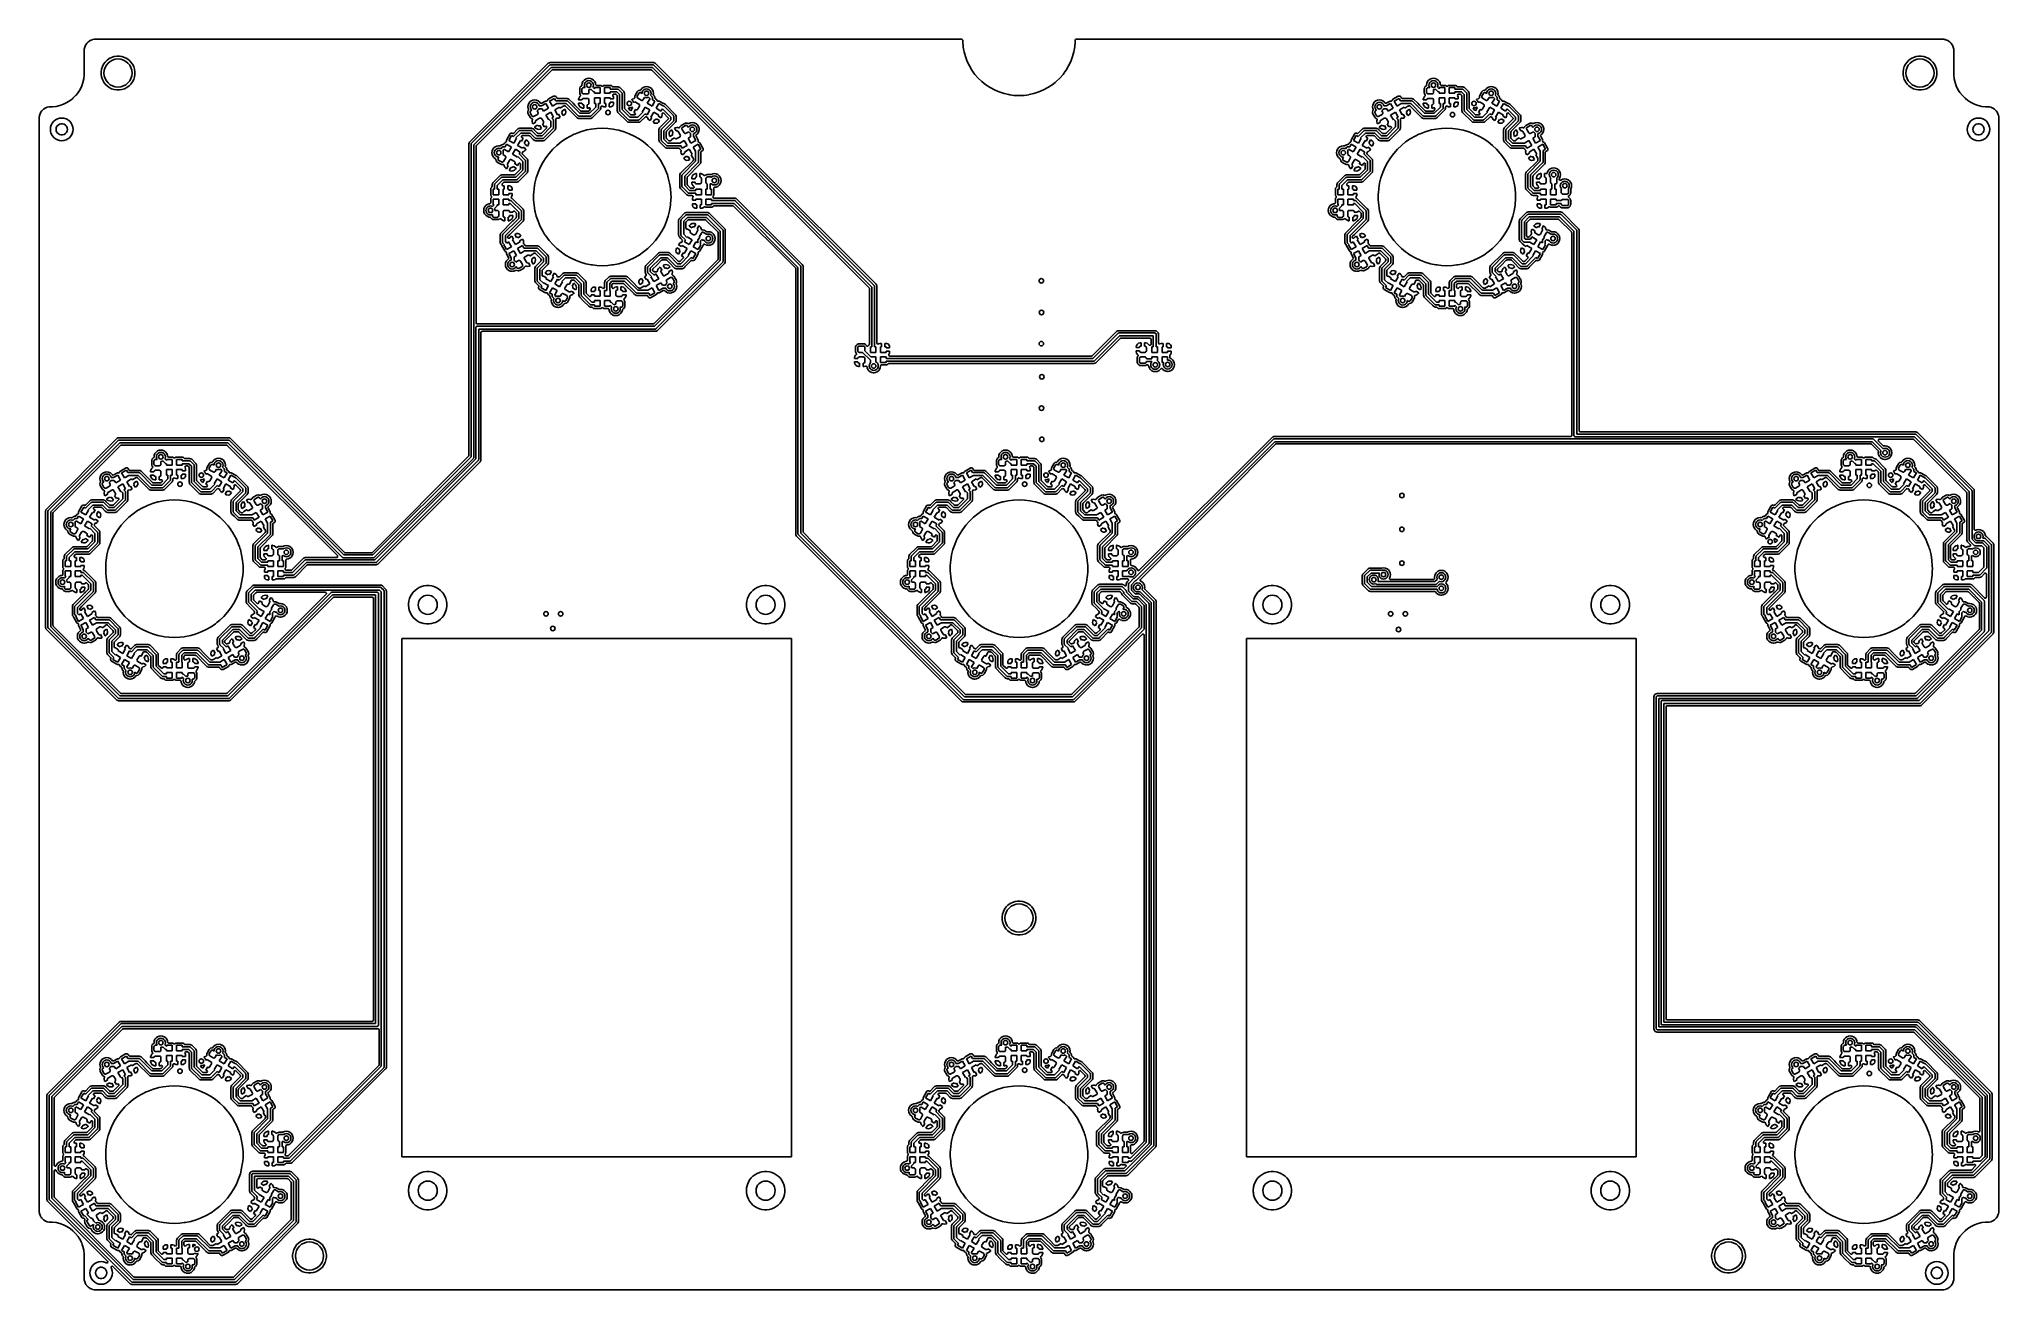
# Model space of a CAD drawing. Extents: x 0.79 to 7.64, y -5.35 to -0.98.
import ezdxf

# ---------------------------------------------------------------- set-up
doc = ezdxf.new("R2010")
doc.units = 0
doc.header["$MEASUREMENT"] = 0
doc.layers.add('BLACK', color=7, linetype='CONTINUOUS')

msp = doc.modelspace()

# ---------------------------------------------------------------- linework, layer by layer
at = {"layer": 'BLACK', "linetype": 'CONTINUOUS'}
for p, q in [((0.9449, -1.0236), (0.945, -1.0201)), ((0.9449, -1.0237), (0.9449, -1.0236)), ((0.9449, -1.0977), (0.9449, -1.0237)), ((0.945, -1.0194), (0.9452, -1.0187)), ((0.945, -1.0201), (0.945, -1.0194)), ((0.9452, -1.0187), (0.9464, -1.0125)), ((0.9464, -1.0125), (0.9466, -1.0118)), ((0.9466, -1.0118), (0.9493, -1.0054)), ((0.9493, -1.0054), (0.9497, -1.0047)), ((0.9497, -1.0047), (0.9535, -0.9989)), ((0.9535, -0.9989), (0.954, -0.9983)), ((0.954, -0.9983), (0.9589, -0.9934)), ((0.9589, -0.9934), (0.9595, -0.9929)), ((0.9595, -0.9929), (0.9653, -0.989)), ((0.9653, -0.989), (0.966, -0.9887)), ((0.966, -0.9887), (0.9724, -0.986)), ((0.9724, -0.986), (0.9732, -0.9858)), ((0.9732, -0.9858), (0.9801, -0.9844)), ((0.9801, -0.9844), (0.9807, -0.9843)), ((0.9807, -0.9843), (0.9835, -0.9843)), ((0.9835, -0.9843), (0.9842, -0.9843)), ((0.9842, -0.9843), (0.9843, -0.9843)), ((0.9843, -0.9843), (4.0119, -0.9843)), ((4.0119, -0.9843), (4.0142, -0.985)), ((4.0142, -0.985), (4.0156, -0.9869)), ((4.0156, -0.9869), (4.0158, -0.9881)), ((4.0158, -0.9881), (4.0158, -0.9888)), ((4.0158, -0.9888), (4.0158, -0.9931)), ((4.0158, -0.9931), (4.0174, -1.0107)), ((4.0174, -1.0107), (4.0174, -1.0107)), ((4.0174, -1.0107), (4.0178, -1.0125)), ((4.0178, -1.0125), (4.0198, -1.0236)), ((4.0198, -1.0236), (4.0206, -1.0281)), ((4.4046, -1.0281), (4.4078, -1.0107)), ((4.4078, -1.0107), (4.4093, -0.9931)), ((4.4093, -0.9931), (4.4094, -0.9881)), ((4.4094, -0.9881), (4.4102, -0.9858)), ((4.4102, -0.9858), (4.4121, -0.9844)), ((4.4121, -0.9844), (4.4133, -0.9843)), ((4.4133, -0.9843), (7.4409, -0.9843)), ((7.4409, -0.9843), (7.441, -0.9843)), ((7.441, -0.9843), (7.442, -0.9843)), ((7.442, -0.9843), (7.4445, -0.9843)), ((7.4445, -0.9843), (7.4451, -0.9844)), ((7.4451, -0.9844), (7.4474, -0.9849)), ((7.4474, -0.9849), (7.452, -0.9858)), ((7.452, -0.9858), (7.4528, -0.986)), ((7.4528, -0.986), (7.4592, -0.9887)), ((7.4592, -0.9887), (7.4599, -0.989)), ((7.4599, -0.989), (7.4657, -0.9929)), ((7.4657, -0.9929), (7.4663, -0.9934)), ((7.4663, -0.9934), (7.4712, -0.9983)), ((7.4712, -0.9983), (7.4717, -0.9989)), ((7.4717, -0.9989), (7.4755, -1.0047)), ((7.4755, -1.0047), (7.4759, -1.0054)), ((7.4759, -1.0054), (7.4786, -1.0118)), ((7.4786, -1.0118), (7.4788, -1.0125)), ((7.4788, -1.0125), (7.4802, -1.0194)), ((7.4802, -1.0194), (7.4802, -1.0201)), ((7.4802, -1.0201), (7.4803, -1.0236)), ((7.4803, -1.0236), (7.4803, -1.0237)), ((7.4803, -1.0237), (7.4803, -1.1024)), ((1.0054, -1.0885), (1.0039, -1.0977)), ((1.0082, -1.0797), (1.0054, -1.0885)), ((1.0125, -1.0714), (1.0082, -1.0797)), ((1.0179, -1.0639), (1.0125, -1.0714)), ((1.0245, -1.0573), (1.0179, -1.0639)), ((1.032, -1.0518), (1.0245, -1.0573)), ((1.0403, -1.0476), (1.032, -1.0518)), ((1.0492, -1.0447), (1.0403, -1.0476)), ((1.0583, -1.0433), (1.0492, -1.0447)), ((1.0676, -1.0433), (1.0583, -1.0433)), ((1.0583, -1.0433), (1.0583, -1.0433)), ((1.0768, -1.0447), (1.0676, -1.0433)), ((1.0676, -1.0433), (1.0676, -1.0433)), ((1.0857, -1.0476), (1.0768, -1.0447)), ((1.094, -1.0518), (1.0857, -1.0476)), ((1.1015, -1.0573), (1.094, -1.0518)), ((1.094, -1.0518), (1.094, -1.0518)), ((1.094, -1.0518), (1.094, -1.0518)), ((1.1081, -1.0639), (1.1015, -1.0573)), ((1.1135, -1.0714), (1.1081, -1.0639)), ((1.1177, -1.0797), (1.1135, -1.0714)), ((1.1206, -1.0885), (1.1177, -1.0797)), ((1.1221, -1.0977), (1.1206, -1.0885)), ((1.1206, -1.0885), (1.1206, -1.0885)), ((2.5669, -1.0685), (2.2917, -1.3437)), ((2.2985, -1.3481), (2.5713, -1.0753)), ((2.5768, -1.0837), (2.3069, -1.3536)), ((2.381, -1.2907), (2.579, -1.0927)), ((2.5699, -1.0668), (2.5669, -1.0685)), ((2.5711, -1.0665), (2.5699, -1.0668)), ((2.5731, -1.0659), (2.5711, -1.0665)), ((2.5713, -1.0753), (2.5721, -1.0746)), ((2.5721, -1.0746), (2.5733, -1.0741)), ((2.5721, -1.0746), (2.5721, -1.0746)), ((2.5765, -1.0659), (2.5731, -1.0659)), ((2.5733, -1.0741), (2.5738, -1.0739)), ((2.5738, -1.0739), (2.5748, -1.0738)), ((2.5738, -1.0739), (2.5738, -1.0739)), ((2.5748, -1.0738), (2.9331, -1.0738)), ((2.9348, -1.0659), (2.5765, -1.0659)), ((2.931, -1.0837), (2.5768, -1.0837)), ((2.579, -1.0927), (2.5811, -1.0916)), ((2.5811, -1.0916), (2.5817, -1.0916)), ((2.5817, -1.0916), (2.9261, -1.0916)), ((2.9261, -1.0916), (2.9284, -1.0923)), ((2.9284, -1.0923), (2.9289, -1.0927)), ((2.9289, -1.0927), (3.6888, -1.8526)), ((3.6978, -1.8505), (2.931, -1.0837)), ((2.9331, -1.0738), (2.934, -1.0739)), ((2.934, -1.0739), (2.934, -1.0739)), ((2.934, -1.0739), (2.9346, -1.0741)), ((2.9346, -1.0741), (2.9358, -1.0746)), ((2.9368, -1.0665), (2.9348, -1.0659)), ((2.9358, -1.0746), (2.9358, -1.0746)), ((2.9358, -1.0746), (2.9366, -1.0753)), ((2.9366, -1.0753), (3.7062, -1.8449)), ((2.938, -1.0668), (2.9368, -1.0665)), ((2.9409, -1.0685), (2.938, -1.0668)), ((2.938, -1.0668), (2.938, -1.0668)), ((3.1631, -1.2907), (2.9409, -1.0685)), ((2.9409, -1.0685), (2.9409, -1.0685)), ((2.9409, -1.0685), (2.9409, -1.0685)), ((4.0206, -1.0281), (4.0206, -1.0281)), ((4.0206, -1.0281), (4.0253, -1.0451)), ((4.0253, -1.0451), (4.0315, -1.0617)), ((4.0315, -1.0617), (4.0392, -1.0776)), ((4.0392, -1.0776), (4.0482, -1.0928)), ((4.0482, -1.0928), (4.0482, -1.0928)), ((4.0482, -1.0928), (4.0482, -1.0928)), ((4.0482, -1.0928), (4.0552, -1.1024)), ((4.3734, -1.0977), (4.377, -1.0928)), ((4.377, -1.0928), (4.386, -1.0776)), ((4.386, -1.0776), (4.3937, -1.0617)), ((4.3937, -1.0617), (4.3999, -1.0451)), ((4.3999, -1.0451), (4.4046, -1.0281)), ((7.3046, -1.0885), (7.3031, -1.0977)), ((7.3075, -1.0797), (7.3046, -1.0885)), ((7.3117, -1.0714), (7.3075, -1.0797)), ((7.3171, -1.0639), (7.3117, -1.0714)), ((7.3237, -1.0573), (7.3171, -1.0639)), ((7.3312, -1.0518), (7.3237, -1.0573)), ((7.3395, -1.0476), (7.3312, -1.0518)), ((7.3484, -1.0447), (7.3395, -1.0476)), ((7.3576, -1.0433), (7.3484, -1.0447)), ((7.3669, -1.0433), (7.3576, -1.0433)), ((7.3576, -1.0433), (7.3576, -1.0433)), ((7.376, -1.0447), (7.3669, -1.0433)), ((7.3669, -1.0433), (7.3669, -1.0433)), ((7.3849, -1.0476), (7.376, -1.0447)), ((7.3932, -1.0518), (7.3849, -1.0476)), ((7.4007, -1.0573), (7.3932, -1.0518)), ((7.3932, -1.0518), (7.3932, -1.0518)), ((7.3932, -1.0518), (7.3932, -1.0518)), ((7.4073, -1.0639), (7.4007, -1.0573)), ((7.4127, -1.0714), (7.4073, -1.0639)), ((7.417, -1.0797), (7.4127, -1.0714)), ((7.4198, -1.0885), (7.417, -1.0797)), ((7.4213, -1.0977), (7.4198, -1.0885)), ((7.4198, -1.0885), (7.4198, -1.0885)), ((0.9232, -1.1708), (0.9302, -1.1595)), ((0.9302, -1.1595), (0.936, -1.1476)), ((0.936, -1.1476), (0.9404, -1.1351)), ((0.9404, -1.1351), (0.9433, -1.1222)), ((0.9433, -1.1222), (0.9448, -1.109)), ((0.9448, -1.109), (0.9449, -1.1024)), ((0.9449, -1.1024), (0.9449, -1.0977)), ((1.0039, -1.0977), (1.0039, -1.107)), ((1.0039, -1.107), (1.0054, -1.1162)), ((1.0054, -1.1162), (1.0082, -1.125)), ((1.0082, -1.125), (1.0121, -1.1326)), ((1.0121, -1.1326), (1.0125, -1.1333)), ((1.0125, -1.1333), (1.0179, -1.1408)), ((1.0179, -1.1408), (1.0245, -1.1474)), ((1.0245, -1.1474), (1.032, -1.1529)), ((1.032, -1.1529), (1.0403, -1.1571)), ((1.0403, -1.1571), (1.0492, -1.16)), ((1.0492, -1.16), (1.0492, -1.16)), ((1.0492, -1.16), (1.0492, -1.16)), ((1.0492, -1.16), (1.0583, -1.1614)), ((1.0583, -1.1614), (1.0583, -1.1614)), ((1.0583, -1.1614), (1.0676, -1.1614)), ((1.0676, -1.1614), (1.0768, -1.16)), ((1.0768, -1.16), (1.0857, -1.1571)), ((1.0768, -1.16), (1.0768, -1.16)), ((1.0768, -1.16), (1.0768, -1.16)), ((1.0857, -1.1571), (1.094, -1.1529)), ((1.094, -1.1529), (1.1015, -1.1474)), ((1.1015, -1.1474), (1.1081, -1.1408)), ((1.1081, -1.1408), (1.1135, -1.1333)), ((1.1135, -1.1333), (1.1177, -1.125)), ((1.1177, -1.125), (1.1206, -1.1162)), ((1.1206, -1.1162), (1.1221, -1.107)), ((1.1206, -1.1162), (1.1206, -1.1162)), ((1.1221, -1.107), (1.1221, -1.0977)), ((2.677, -1.1555), (2.6768, -1.1575)), ((2.6768, -1.1575), (2.6768, -1.1716)), ((2.679, -1.1512), (2.677, -1.1555)), ((2.677, -1.1555), (2.677, -1.1555)), ((2.6823, -1.1479), (2.679, -1.1512)), ((2.6827, -1.1477), (2.6823, -1.1479)), ((2.6839, -1.1469), (2.6827, -1.1477)), ((2.6849, -1.1447), (2.6839, -1.1469)), ((2.6846, -1.1591), (2.6851, -1.1569)), ((2.6846, -1.1701), (2.6846, -1.1591)), ((2.6858, -1.1384), (2.6849, -1.1447)), ((2.6851, -1.1569), (2.6863, -1.1552)), ((2.6882, -1.1326), (2.6858, -1.1384)), ((2.6858, -1.1384), (2.6858, -1.1384)), ((2.6863, -1.1552), (2.688, -1.154)), ((2.688, -1.154), (2.6902, -1.1535)), ((2.692, -1.1277), (2.6882, -1.1326)), ((2.6882, -1.1326), (2.6882, -1.1326)), ((2.6902, -1.1535), (2.6959, -1.1535)), ((2.6969, -1.1239), (2.692, -1.1277)), ((2.692, -1.1277), (2.692, -1.1277)), ((2.6931, -1.1446), (2.6938, -1.1397)), ((2.6938, -1.1494), (2.6931, -1.1446)), ((2.6938, -1.1397), (2.6961, -1.1353)), ((2.6959, -1.1535), (2.6938, -1.1494)), ((2.6961, -1.1353), (2.6996, -1.1318)), ((2.7026, -1.1215), (2.6969, -1.1239)), ((2.6969, -1.1239), (2.6969, -1.1239)), ((2.6996, -1.1318), (2.7039, -1.1296)), ((2.7088, -1.1207), (2.7026, -1.1215)), ((2.7026, -1.1215), (2.7026, -1.1215)), ((2.7039, -1.1296), (2.7088, -1.1288)), ((2.715, -1.1215), (2.7088, -1.1207)), ((2.7088, -1.1207), (2.7088, -1.1207)), ((2.7088, -1.1288), (2.7137, -1.1296)), ((2.7137, -1.1595), (2.7091, -1.1603)), ((2.7091, -1.1603), (2.7091, -1.1701)), ((2.7137, -1.1296), (2.7181, -1.1318)), ((2.7158, -1.1585), (2.7137, -1.1595)), ((2.7207, -1.1239), (2.715, -1.1215)), ((2.715, -1.1215), (2.715, -1.1215)), ((2.7242, -1.1669), (2.7158, -1.1585)), ((2.7181, -1.1318), (2.7216, -1.1353)), ((2.7257, -1.1277), (2.7207, -1.1239)), ((2.7216, -1.1353), (2.7238, -1.1397)), ((2.7238, -1.1494), (2.7227, -1.1515)), ((2.7227, -1.1515), (2.7283, -1.1571)), ((2.7238, -1.1397), (2.7246, -1.1446)), ((2.7246, -1.1446), (2.7238, -1.1494)), ((2.7295, -1.1326), (2.7257, -1.1277)), ((2.7257, -1.1277), (2.7257, -1.1277)), ((2.7257, -1.1277), (2.7257, -1.1277)), ((2.7257, -1.1277), (2.7257, -1.1277)), ((2.7257, -1.1277), (2.7257, -1.1277)), ((2.7283, -1.1571), (2.7283, -1.1535)), ((2.7283, -1.1535), (2.748, -1.1535)), ((2.7318, -1.1384), (2.7295, -1.1326)), ((2.7295, -1.1326), (2.7295, -1.1326)), ((2.7324, -1.1423), (2.7318, -1.1384)), ((2.7318, -1.1384), (2.7318, -1.1384)), ((2.7318, -1.1384), (2.7318, -1.1384)), ((2.7325, -1.143), (2.7324, -1.1423)), ((2.7339, -1.1449), (2.7325, -1.143)), ((2.7362, -1.1456), (2.7339, -1.1449)), ((2.7488, -1.1456), (2.7362, -1.1456)), ((2.748, -1.1535), (2.748, -1.1732)), ((2.7511, -1.1461), (2.7488, -1.1456)), ((2.7488, -1.1456), (2.7488, -1.1456)), ((2.7488, -1.1456), (2.7488, -1.1456)), ((2.7537, -1.1479), (2.7511, -1.1461)), ((2.7511, -1.1461), (2.7511, -1.1461)), ((2.7511, -1.1461), (2.7511, -1.1461)), ((2.7511, -1.1461), (2.7511, -1.1461)), ((2.7558, -1.1485), (2.7537, -1.1479)), ((2.7581, -1.1479), (2.7558, -1.1485)), ((2.7607, -1.1461), (2.7581, -1.1479)), ((2.763, -1.1456), (2.7607, -1.1461)), ((2.7607, -1.1461), (2.7607, -1.1461)), ((2.7842, -1.1456), (2.763, -1.1456)), ((2.763, -1.1456), (2.763, -1.1456)), ((2.763, -1.1456), (2.763, -1.1456)), ((2.7638, -1.1732), (2.7638, -1.1535)), ((2.7638, -1.1535), (2.7835, -1.1535)), ((2.7835, -1.1535), (2.7835, -1.1585)), ((2.7835, -1.1585), (2.8091, -1.1585)), ((2.7865, -1.1461), (2.7842, -1.1456)), ((2.7842, -1.1456), (2.7842, -1.1456)), ((2.789, -1.1477), (2.7865, -1.1461)), ((2.7865, -1.1461), (2.7865, -1.1461)), ((2.7865, -1.1461), (2.7865, -1.1461)), ((2.7865, -1.1461), (2.7865, -1.1461)), ((2.7892, -1.1479), (2.789, -1.1477)), ((2.7898, -1.1488), (2.7892, -1.1479)), ((2.7892, -1.1479), (2.7892, -1.1479)), ((2.7908, -1.1498), (2.7898, -1.1488)), ((2.7931, -1.1506), (2.7908, -1.1498)), ((2.8107, -1.1506), (2.7931, -1.1506)), ((2.8091, -1.1585), (2.81, -1.1586)), ((2.81, -1.1586), (2.81, -1.1586)), ((2.81, -1.1586), (2.8105, -1.1588)), ((2.8105, -1.1588), (2.8118, -1.1593)), ((2.8127, -1.1511), (2.8107, -1.1506)), ((2.8107, -1.1506), (2.8107, -1.1506)), ((2.8118, -1.1593), (2.8118, -1.1593)), ((2.8118, -1.1593), (2.8125, -1.1599)), ((2.8125, -1.1599), (2.8243, -1.1717)), ((2.814, -1.1514), (2.8127, -1.1511)), ((2.8169, -1.1531), (2.814, -1.1514)), ((2.814, -1.1514), (2.814, -1.1514)), ((2.8311, -1.1673), (2.8169, -1.1531)), ((2.8169, -1.1531), (2.8169, -1.1531)), ((2.8169, -1.1531), (2.8169, -1.1531)), ((2.8825, -1.164), (2.8787, -1.1667)), ((2.8871, -1.1627), (2.8825, -1.164)), ((2.8825, -1.164), (2.8825, -1.164)), ((2.8873, -1.1627), (2.8871, -1.1627)), ((2.8881, -1.1626), (2.8873, -1.1627)), ((2.8901, -1.1612), (2.8881, -1.1626)), ((2.8937, -1.1565), (2.8901, -1.1612)), ((2.8986, -1.1527), (2.8937, -1.1565)), ((2.8937, -1.1565), (2.8937, -1.1565)), ((2.8956, -1.1685), (2.8978, -1.1641)), ((2.8978, -1.1641), (2.9013, -1.1606)), ((2.9044, -1.1503), (2.8986, -1.1527)), ((2.8986, -1.1527), (2.8986, -1.1527)), ((2.9013, -1.1606), (2.9057, -1.1584)), ((2.9106, -1.1495), (2.9044, -1.1503)), ((2.9044, -1.1503), (2.9044, -1.1503)), ((2.9057, -1.1584), (2.9106, -1.1576)), ((2.9167, -1.1503), (2.9106, -1.1495)), ((2.9106, -1.1495), (2.9106, -1.1495)), ((2.9106, -1.1576), (2.9154, -1.1584)), ((2.9154, -1.1584), (2.9198, -1.1606)), ((2.9225, -1.1527), (2.9167, -1.1503)), ((2.9167, -1.1503), (2.9167, -1.1503)), ((2.9198, -1.1606), (2.9233, -1.1641)), ((2.923, -1.1531), (2.9225, -1.1527)), ((2.9225, -1.1527), (2.9225, -1.1527)), ((2.9225, -1.1527), (2.9225, -1.1527)), ((2.9274, -1.1565), (2.923, -1.1531)), ((2.9233, -1.1641), (2.9255, -1.1685)), ((2.9312, -1.1615), (2.9274, -1.1565)), ((2.9274, -1.1565), (2.9274, -1.1565)), ((2.9274, -1.1565), (2.9274, -1.1565)), ((2.9274, -1.1565), (2.9274, -1.1565)), ((2.9274, -1.1565), (2.9274, -1.1565)), ((2.9336, -1.1672), (2.9312, -1.1615)), ((2.9312, -1.1615), (2.9312, -1.1615)), ((4.0552, -1.1024), (4.0586, -1.107)), ((4.0586, -1.107), (4.0702, -1.1204)), ((4.0702, -1.1204), (4.0702, -1.1204)), ((4.0702, -1.1204), (4.083, -1.1326)), ((4.083, -1.1326), (4.083, -1.1326)), ((4.083, -1.1326), (4.083, -1.1326)), ((4.083, -1.1326), (4.083, -1.1326)), ((4.083, -1.1326), (4.0968, -1.1436)), ((4.0968, -1.1436), (4.0968, -1.1436)), ((4.0968, -1.1436), (4.1116, -1.1533)), ((4.1116, -1.1533), (4.1116, -1.1533)), ((4.1116, -1.1533), (4.1271, -1.1617)), ((4.1271, -1.1617), (4.1271, -1.1617)), ((4.1271, -1.1617), (4.1403, -1.1673)), ((4.2818, -1.1686), (4.2981, -1.1617)), ((4.2981, -1.1617), (4.3136, -1.1533)), ((4.3136, -1.1533), (4.3284, -1.1436)), ((4.3284, -1.1436), (4.339, -1.1351)), ((4.339, -1.1351), (4.3422, -1.1326)), ((4.3422, -1.1326), (4.355, -1.1204)), ((4.3422, -1.1326), (4.3422, -1.1326)), ((4.3422, -1.1326), (4.3422, -1.1326)), ((4.355, -1.1204), (4.3666, -1.107)), ((4.3666, -1.107), (4.3734, -1.0977)), ((5.6298, -1.1555), (5.6295, -1.1575)), ((5.6295, -1.1575), (5.6295, -1.1716)), ((5.6318, -1.1512), (5.6298, -1.1555)), ((5.6298, -1.1555), (5.6298, -1.1555)), ((5.6351, -1.1479), (5.6318, -1.1512)), ((5.6355, -1.1477), (5.6351, -1.1479)), ((5.6367, -1.1469), (5.6355, -1.1477)), ((5.6377, -1.1447), (5.6367, -1.1469)), ((5.6374, -1.1591), (5.6378, -1.1569)), ((5.6374, -1.1701), (5.6374, -1.1591)), ((5.6385, -1.1384), (5.6377, -1.1447)), ((5.6378, -1.1569), (5.639, -1.1552)), ((5.6409, -1.1326), (5.6385, -1.1384)), ((5.6385, -1.1384), (5.6385, -1.1384)), ((5.639, -1.1552), (5.6408, -1.154)), ((5.6408, -1.154), (5.6429, -1.1535)), ((5.6447, -1.1277), (5.6409, -1.1326)), ((5.6409, -1.1326), (5.6409, -1.1326)), ((5.6429, -1.1535), (5.6487, -1.1535)), ((5.6496, -1.1239), (5.6447, -1.1277)), ((5.6447, -1.1277), (5.6447, -1.1277)), ((5.6458, -1.1446), (5.6466, -1.1397)), ((5.6466, -1.1494), (5.6458, -1.1446)), ((5.6466, -1.1397), (5.6488, -1.1353)), ((5.6487, -1.1535), (5.6466, -1.1494)), ((5.6488, -1.1353), (5.6523, -1.1318)), ((5.6554, -1.1215), (5.6496, -1.1239)), ((5.6496, -1.1239), (5.6496, -1.1239)), ((5.6523, -1.1318), (5.6567, -1.1296)), ((5.6616, -1.1207), (5.6554, -1.1215)), ((5.6554, -1.1215), (5.6554, -1.1215)), ((5.6567, -1.1296), (5.6616, -1.1288)), ((5.6677, -1.1215), (5.6616, -1.1207)), ((5.6616, -1.1207), (5.6616, -1.1207)), ((5.6616, -1.1288), (5.6664, -1.1296)), ((5.6664, -1.1595), (5.6618, -1.1603)), ((5.6618, -1.1603), (5.6618, -1.1701)), ((5.6664, -1.1296), (5.6708, -1.1318)), ((5.6685, -1.1585), (5.6664, -1.1595)), ((5.6735, -1.1239), (5.6677, -1.1215)), ((5.6677, -1.1215), (5.6677, -1.1215)), ((5.6769, -1.1669), (5.6685, -1.1585)), ((5.6708, -1.1318), (5.6743, -1.1353)), ((5.6784, -1.1277), (5.6735, -1.1239)), ((5.6743, -1.1353), (5.6765, -1.1397)), ((5.6765, -1.1494), (5.6755, -1.1515)), ((5.6755, -1.1515), (5.6811, -1.1571)), ((5.6765, -1.1397), (5.6773, -1.1446)), ((5.6773, -1.1446), (5.6765, -1.1494)), ((5.6822, -1.1326), (5.6784, -1.1277)), ((5.6784, -1.1277), (5.6784, -1.1277)), ((5.6784, -1.1277), (5.6784, -1.1277)), ((5.6784, -1.1277), (5.6784, -1.1277)), ((5.6784, -1.1277), (5.6784, -1.1277)), ((5.6811, -1.1571), (5.6811, -1.1535)), ((5.6811, -1.1535), (5.7008, -1.1535)), ((5.6846, -1.1384), (5.6822, -1.1326)), ((5.6822, -1.1326), (5.6822, -1.1326)), ((5.6851, -1.1423), (5.6846, -1.1384)), ((5.6846, -1.1384), (5.6846, -1.1384)), ((5.6846, -1.1384), (5.6846, -1.1384)), ((5.6853, -1.143), (5.6851, -1.1423)), ((5.6867, -1.1449), (5.6853, -1.143)), ((5.689, -1.1456), (5.6867, -1.1449)), ((5.7016, -1.1456), (5.689, -1.1456)), ((5.7008, -1.1535), (5.7008, -1.1732)), ((5.7039, -1.1461), (5.7016, -1.1456)), ((5.7016, -1.1456), (5.7016, -1.1456)), ((5.7016, -1.1456), (5.7016, -1.1456)), ((5.7065, -1.1479), (5.7039, -1.1461)), ((5.7039, -1.1461), (5.7039, -1.1461)), ((5.7039, -1.1461), (5.7039, -1.1461)), ((5.7039, -1.1461), (5.7039, -1.1461)), ((5.7085, -1.1485), (5.7065, -1.1479)), ((5.7108, -1.1479), (5.7085, -1.1485)), ((5.7135, -1.1461), (5.7108, -1.1479)), ((5.7158, -1.1456), (5.7135, -1.1461)), ((5.7135, -1.1461), (5.7135, -1.1461)), ((5.737, -1.1456), (5.7158, -1.1456)), ((5.7158, -1.1456), (5.7158, -1.1456)), ((5.7158, -1.1456), (5.7158, -1.1456)), ((5.7165, -1.1732), (5.7165, -1.1535)), ((5.7165, -1.1535), (5.7362, -1.1535)), ((5.7362, -1.1535), (5.7362, -1.1585)), ((5.7362, -1.1585), (5.7618, -1.1585)), ((5.7393, -1.1461), (5.737, -1.1456)), ((5.737, -1.1456), (5.737, -1.1456)), ((5.7417, -1.1477), (5.7393, -1.1461)), ((5.7393, -1.1461), (5.7393, -1.1461)), ((5.7393, -1.1461), (5.7393, -1.1461)), ((5.7393, -1.1461), (5.7393, -1.1461)), ((5.7419, -1.1479), (5.7417, -1.1477)), ((5.7426, -1.1488), (5.7419, -1.1479)), ((5.7419, -1.1479), (5.7419, -1.1479)), ((5.7435, -1.1498), (5.7426, -1.1488)), ((5.7458, -1.1506), (5.7435, -1.1498)), ((5.7635, -1.1506), (5.7458, -1.1506)), ((5.7618, -1.1585), (5.7628, -1.1586)), ((5.7628, -1.1586), (5.7628, -1.1586)), ((5.7628, -1.1586), (5.7633, -1.1588)), ((5.7633, -1.1588), (5.7645, -1.1593)), ((5.7655, -1.1511), (5.7635, -1.1506)), ((5.7635, -1.1506), (5.7635, -1.1506)), ((5.7645, -1.1593), (5.7645, -1.1593)), ((5.7645, -1.1593), (5.7653, -1.1599)), ((5.7653, -1.1599), (5.7771, -1.1717)), ((5.7668, -1.1514), (5.7655, -1.1511)), ((5.7697, -1.1531), (5.7668, -1.1514)), ((5.7668, -1.1514), (5.7668, -1.1514)), ((5.7839, -1.1673), (5.7697, -1.1531)), ((5.7697, -1.1531), (5.7697, -1.1531)), ((5.7697, -1.1531), (5.7697, -1.1531)), ((5.8353, -1.164), (5.8314, -1.1667)), ((5.8399, -1.1627), (5.8353, -1.164)), ((5.8353, -1.164), (5.8353, -1.164)), ((5.8401, -1.1627), (5.8399, -1.1627)), ((5.8409, -1.1626), (5.8401, -1.1627)), ((5.8429, -1.1612), (5.8409, -1.1626)), ((5.8465, -1.1565), (5.8429, -1.1612)), ((5.8514, -1.1527), (5.8465, -1.1565)), ((5.8465, -1.1565), (5.8465, -1.1565)), ((5.8483, -1.1685), (5.8506, -1.1641)), ((5.8506, -1.1641), (5.8541, -1.1606)), ((5.8571, -1.1503), (5.8514, -1.1527)), ((5.8514, -1.1527), (5.8514, -1.1527)), ((5.8541, -1.1606), (5.8584, -1.1584)), ((5.8633, -1.1495), (5.8571, -1.1503)), ((5.8571, -1.1503), (5.8571, -1.1503)), ((5.8584, -1.1584), (5.8633, -1.1576)), ((5.8695, -1.1503), (5.8633, -1.1495)), ((5.8633, -1.1495), (5.8633, -1.1495)), ((5.8633, -1.1576), (5.8682, -1.1584)), ((5.8682, -1.1584), (5.8726, -1.1606)), ((5.8752, -1.1527), (5.8695, -1.1503)), ((5.8695, -1.1503), (5.8695, -1.1503)), ((5.8726, -1.1606), (5.8761, -1.1641)), ((5.8758, -1.1531), (5.8752, -1.1527)), ((5.8752, -1.1527), (5.8752, -1.1527)), ((5.8752, -1.1527), (5.8752, -1.1527)), ((5.8802, -1.1565), (5.8758, -1.1531)), ((5.8761, -1.1641), (5.8783, -1.1685)), ((5.884, -1.1615), (5.8802, -1.1565)), ((5.8802, -1.1565), (5.8802, -1.1565)), ((5.8802, -1.1565), (5.8802, -1.1565)), ((5.8802, -1.1565), (5.8802, -1.1565)), ((5.8802, -1.1565), (5.8802, -1.1565)), ((5.8863, -1.1672), (5.884, -1.1615)), ((5.884, -1.1615), (5.884, -1.1615)), ((7.3031, -1.0977), (7.3031, -1.107)), ((7.3031, -1.107), (7.3046, -1.1162)), ((7.3046, -1.1162), (7.3075, -1.125)), ((7.3075, -1.125), (7.3113, -1.1326)), ((7.3113, -1.1326), (7.3117, -1.1333)), ((7.3117, -1.1333), (7.3171, -1.1408)), ((7.3171, -1.1408), (7.3237, -1.1474)), ((7.3237, -1.1474), (7.3312, -1.1529)), ((7.3312, -1.1529), (7.3395, -1.1571)), ((7.3395, -1.1571), (7.3484, -1.16)), ((7.3484, -1.16), (7.3484, -1.16)), ((7.3484, -1.16), (7.3484, -1.16)), ((7.3484, -1.16), (7.3576, -1.1614)), ((7.3576, -1.1614), (7.3576, -1.1614)), ((7.3576, -1.1614), (7.3669, -1.1614)), ((7.3669, -1.1614), (7.376, -1.16)), ((7.376, -1.16), (7.3849, -1.1571)), ((7.376, -1.16), (7.376, -1.16)), ((7.376, -1.16), (7.376, -1.16)), ((7.3849, -1.1571), (7.3932, -1.1529)), ((7.3932, -1.1529), (7.4007, -1.1474)), ((7.4007, -1.1474), (7.4073, -1.1408)), ((7.4073, -1.1408), (7.4127, -1.1333)), ((7.4127, -1.1333), (7.417, -1.125)), ((7.417, -1.125), (7.4198, -1.1162)), ((7.4198, -1.1162), (7.4213, -1.107)), ((7.4198, -1.1162), (7.4198, -1.1162)), ((7.4213, -1.107), (7.4213, -1.0977)), ((7.4803, -1.1024), (7.4804, -1.109)), ((7.4804, -1.109), (7.4804, -1.109)), ((7.4804, -1.109), (7.4819, -1.1222)), ((7.4819, -1.1222), (7.4848, -1.1351)), ((7.4848, -1.1351), (7.4892, -1.1476)), ((7.4892, -1.1476), (7.4892, -1.1476)), ((7.4892, -1.1476), (7.495, -1.1595)), ((7.495, -1.1595), (7.502, -1.1708)), ((0.7965, -1.2345), (0.8015, -1.2296)), ((0.8015, -1.2296), (0.8021, -1.2291)), ((0.8021, -1.2291), (0.8078, -1.2253)), ((0.8078, -1.2253), (0.8085, -1.2249)), ((0.8085, -1.2249), (0.815, -1.2222)), ((0.815, -1.2222), (0.8157, -1.222)), ((0.8157, -1.222), (0.8226, -1.2206)), ((0.8226, -1.2206), (0.8232, -1.2206)), ((0.8232, -1.2206), (0.8268, -1.2205)), ((0.8268, -1.2205), (0.8334, -1.2204)), ((0.8268, -1.2205), (0.8268, -1.2205)), ((0.8334, -1.2204), (0.8466, -1.2189)), ((0.8466, -1.2189), (0.8595, -1.2159)), ((0.8595, -1.2159), (0.872, -1.2116)), ((0.872, -1.2116), (0.8839, -1.2058)), ((0.8839, -1.2058), (0.8952, -1.1988)), ((0.8952, -1.1988), (0.9035, -1.1921)), ((0.9035, -1.1921), (0.9055, -1.1905)), ((0.9055, -1.1905), (0.9149, -1.1811)), ((0.9055, -1.1905), (0.9055, -1.1905)), ((0.9055, -1.1905), (0.9055, -1.1905)), ((0.9149, -1.1811), (0.9154, -1.1805)), ((0.9154, -1.1805), (0.9209, -1.1736)), ((0.9209, -1.1736), (0.9232, -1.1708)), ((2.4967, -1.2143), (2.4958, -1.2205)), ((2.4958, -1.2205), (2.4967, -1.2266)), ((2.499, -1.2085), (2.4967, -1.2143)), ((2.4967, -1.2143), (2.4967, -1.2143)), ((2.4967, -1.2266), (2.4967, -1.2266)), ((2.4967, -1.2266), (2.4977, -1.2292)), ((2.4973, -1.233), (2.4968, -1.2336)), ((2.4979, -1.2316), (2.4973, -1.233)), ((2.4977, -1.2292), (2.4979, -1.2316)), ((2.5028, -1.2036), (2.499, -1.2085)), ((2.499, -1.2085), (2.499, -1.2085)), ((2.5078, -1.1998), (2.5028, -1.2036)), ((2.5028, -1.2036), (2.5028, -1.2036)), ((2.5039, -1.2205), (2.5047, -1.2156)), ((2.5047, -1.2253), (2.5039, -1.2205)), ((2.5047, -1.2156), (2.5069, -1.2112)), ((2.5069, -1.2297), (2.5047, -1.2253)), ((2.5064, -1.2346), (2.5099, -1.2326)), ((2.5069, -1.2112), (2.5104, -1.2077)), ((2.5099, -1.2326), (2.5069, -1.2297)), ((2.5135, -1.1974), (2.5078, -1.1998)), ((2.5078, -1.1998), (2.5078, -1.1998)), ((2.5104, -1.2077), (2.5148, -1.2055)), ((2.5197, -1.1966), (2.5135, -1.1974)), ((2.5135, -1.1974), (2.5135, -1.1974)), ((2.5148, -1.2055), (2.5197, -1.2047)), ((2.5259, -1.1974), (2.5197, -1.1966)), ((2.5197, -1.1966), (2.5197, -1.1966)), ((2.5197, -1.2047), (2.5246, -1.2055)), ((2.5246, -1.2055), (2.5289, -1.2077)), ((2.5316, -1.1998), (2.5259, -1.1974)), ((2.5259, -1.1974), (2.5259, -1.1974)), ((2.5289, -1.2077), (2.5324, -1.2112)), ((2.5324, -1.2297), (2.5289, -1.2332)), ((2.5326, -1.2006), (2.5316, -1.1998)), ((2.5316, -1.1998), (2.5316, -1.1998)), ((2.5316, -1.1998), (2.5316, -1.1998)), ((2.5324, -1.2112), (2.5347, -1.2156)), ((2.5338, -1.227), (2.5324, -1.2297)), ((2.5365, -1.2036), (2.5326, -1.2006)), ((2.546, -1.227), (2.5338, -1.227)), ((2.5347, -1.2156), (2.5349, -1.2172)), ((2.5349, -1.2172), (2.5434, -1.2172)), ((2.5389, -1.2067), (2.5365, -1.2036)), ((2.5365, -1.2036), (2.5365, -1.2036)), ((2.5365, -1.2036), (2.5365, -1.2036)), ((2.5365, -1.2036), (2.5365, -1.2036)), ((2.5365, -1.2036), (2.5365, -1.2036)), ((2.5394, -1.2072), (2.5389, -1.2067)), ((2.5416, -1.2082), (2.5394, -1.2072)), ((2.544, -1.2077), (2.5416, -1.2082)), ((2.5434, -1.2172), (2.5581, -1.2086)), ((2.5549, -1.2014), (2.544, -1.2077)), ((2.5509, -1.2355), (2.546, -1.227)), ((2.568, -1.2257), (2.5509, -1.2355)), ((2.5571, -1.2007), (2.5549, -1.2014)), ((2.5602, -1.2009), (2.5571, -1.2007)), ((2.5571, -1.2007), (2.5571, -1.2007)), ((2.5581, -1.2086), (2.568, -1.2257)), ((2.5623, -1.2004), (2.5602, -1.2009)), ((2.564, -1.1987), (2.5623, -1.2004)), ((2.5647, -1.1972), (2.564, -1.1987)), ((2.5654, -1.1959), (2.5647, -1.1972)), ((2.5672, -1.1943), (2.5654, -1.1959)), ((2.5856, -1.1837), (2.5672, -1.1943)), ((2.5718, -1.2008), (2.5888, -1.1909)), ((2.5816, -1.2178), (2.5718, -1.2008)), ((2.5964, -1.2093), (2.5816, -1.2178)), ((2.5878, -1.1829), (2.5856, -1.1837)), ((2.5899, -1.1831), (2.5878, -1.1829)), ((2.5878, -1.1829), (2.5878, -1.1829)), ((2.5888, -1.1909), (2.5937, -1.1995)), ((2.5895, -1.2315), (2.6065, -1.2216)), ((2.5993, -1.2485), (2.5895, -1.2315)), ((2.5909, -1.1832), (2.5899, -1.1831)), ((2.5937, -1.1845), (2.5909, -1.1832)), ((2.5949, -1.1859), (2.5937, -1.1845)), ((2.5937, -1.1995), (2.6315, -1.1995)), ((2.5953, -1.1863), (2.5949, -1.1859)), ((2.5957, -1.1871), (2.5953, -1.1863)), ((2.5972, -1.1896), (2.5957, -1.1871)), ((2.6295, -1.2093), (2.5964, -1.2093)), ((2.5983, -1.1908), (2.5972, -1.1896)), ((2.6006, -1.1916), (2.5983, -1.1908)), ((2.6332, -1.1916), (2.6006, -1.1916)), ((2.6065, -1.2216), (2.6085, -1.225)), ((2.6085, -1.225), (2.6193, -1.2188)), ((2.6246, -1.2293), (2.6144, -1.2353)), ((2.6193, -1.2188), (2.6198, -1.2181)), ((2.6198, -1.2181), (2.622, -1.2172)), ((2.622, -1.2172), (2.6222, -1.2172)), ((2.6222, -1.2172), (2.6246, -1.2172)), ((2.6246, -1.2172), (2.6269, -1.2179)), ((2.6275, -1.2343), (2.6246, -1.2293)), ((2.6269, -1.2179), (2.6274, -1.2183)), ((2.6274, -1.2183), (2.6673, -1.2583)), ((2.6717, -1.2515), (2.6295, -1.2093)), ((2.6315, -1.1995), (2.6325, -1.1995)), ((2.6325, -1.1995), (2.6325, -1.1995)), ((2.6325, -1.1995), (2.633, -1.1998)), ((2.633, -1.1998), (2.6343, -1.2003)), ((2.6352, -1.1921), (2.6332, -1.1916)), ((2.6332, -1.1916), (2.6332, -1.1916)), ((2.6343, -1.2003), (2.6343, -1.2003)), ((2.6343, -1.2003), (2.635, -1.2009)), ((2.635, -1.2009), (2.6772, -1.2431)), ((2.6365, -1.1924), (2.6352, -1.1921)), ((2.6394, -1.1941), (2.6365, -1.1924)), ((2.6365, -1.1924), (2.6365, -1.1924)), ((2.6536, -1.2083), (2.6394, -1.1941)), ((2.6394, -1.1941), (2.6394, -1.1941)), ((2.6394, -1.1941), (2.6394, -1.1941)), ((2.6394, -1.1941), (2.6394, -1.1941)), ((2.6596, -1.2143), (2.6536, -1.2083)), ((2.6794, -1.2341), (2.6596, -1.2143)), ((2.6729, -1.1936), (2.6728, -1.1948)), ((2.6728, -1.1948), (2.6728, -1.1965)), ((2.6728, -1.1965), (2.6728, -1.1965)), ((2.6728, -1.1965), (2.6847, -1.1965)), ((2.6847, -1.2083), (2.6728, -1.2083)), ((2.6728, -1.2083), (2.6728, -1.2083)), ((2.6728, -1.2083), (2.6728, -1.21)), ((2.6728, -1.21), (2.6729, -1.2111)), ((2.6747, -1.1887), (2.6729, -1.1936)), ((2.6729, -1.2111), (2.6729, -1.2111)), ((2.6729, -1.2111), (2.6747, -1.2161)), ((2.6778, -1.1845), (2.6747, -1.1887)), ((2.6747, -1.2161), (2.6778, -1.2203)), ((2.6768, -1.1716), (2.6768, -1.1716)), ((2.6768, -1.1716), (2.677, -1.1736)), ((2.677, -1.1736), (2.677, -1.1736)), ((2.677, -1.1736), (2.679, -1.1779)), ((2.6786, -1.1838), (2.6778, -1.1845)), ((2.6778, -1.1845), (2.6778, -1.1845)), ((2.6778, -1.2203), (2.6778, -1.2203)), ((2.6778, -1.2203), (2.682, -1.2234)), ((2.6798, -1.1825), (2.6786, -1.1838)), ((2.679, -1.1779), (2.679, -1.1779)), ((2.679, -1.1779), (2.679, -1.1779)), ((2.679, -1.1779), (2.6791, -1.1779)), ((2.6791, -1.1779), (2.6791, -1.178)), ((2.6791, -1.178), (2.6792, -1.1782)), ((2.6792, -1.1782), (2.6792, -1.1782)), ((2.6792, -1.1782), (2.6802, -1.1801)), ((2.6802, -1.1801), (2.6798, -1.1825)), ((2.682, -1.2234), (2.6869, -1.2251)), ((2.6851, -1.1722), (2.6846, -1.1701)), ((2.6847, -1.1965), (2.6851, -1.1947)), ((2.6851, -1.21), (2.6847, -1.2083)), ((2.6863, -1.174), (2.6851, -1.1722)), ((2.6851, -1.1947), (2.6863, -1.193)), ((2.6863, -1.2118), (2.6851, -1.21)), ((2.688, -1.1752), (2.6863, -1.174)), ((2.6863, -1.193), (2.688, -1.1918)), ((2.688, -1.213), (2.6863, -1.2118)), ((2.6869, -1.2251), (2.6881, -1.2252)), ((2.6902, -1.1756), (2.688, -1.1752)), ((2.688, -1.1918), (2.6902, -1.1913)), ((2.6902, -1.2134), (2.688, -1.213)), ((2.6881, -1.2252), (2.6909, -1.2252)), ((2.7035, -1.1756), (2.6902, -1.1756)), ((2.6902, -1.1913), (2.7035, -1.1913)), ((2.6909, -1.2134), (2.6902, -1.2134)), ((2.6909, -1.2252), (2.6909, -1.2134)), ((2.6909, -1.2252), (2.6909, -1.2252)), ((2.7035, -1.2134), (2.7028, -1.2134)), ((2.7028, -1.2134), (2.7028, -1.2252)), ((2.7028, -1.2252), (2.7028, -1.2252)), ((2.7028, -1.2252), (2.7056, -1.2252)), ((2.7057, -1.1752), (2.7035, -1.1756)), ((2.7035, -1.1913), (2.7057, -1.1918)), ((2.7057, -1.213), (2.7035, -1.2134)), ((2.7056, -1.2252), (2.7068, -1.2251)), ((2.7074, -1.174), (2.7057, -1.1752)), ((2.7057, -1.1918), (2.7074, -1.193)), ((2.7074, -1.2118), (2.7057, -1.213)), ((2.7068, -1.2251), (2.7088, -1.2244)), ((2.7068, -1.2251), (2.7068, -1.2251)), ((2.7086, -1.1722), (2.7074, -1.174)), ((2.7074, -1.193), (2.7086, -1.1947)), ((2.7086, -1.21), (2.7074, -1.2118)), ((2.7091, -1.1701), (2.7086, -1.1722)), ((2.7086, -1.1947), (2.7091, -1.1969)), ((2.7091, -1.2079), (2.7086, -1.21)), ((2.7088, -1.2244), (2.7112, -1.2243)), ((2.7091, -1.1969), (2.7091, -1.2079)), ((2.7129, -1.2308), (2.7096, -1.2341)), ((2.7112, -1.2243), (2.7132, -1.2257)), ((2.7117, -1.2431), (2.7333, -1.2216)), ((2.7133, -1.2303), (2.7129, -1.2308)), ((2.7132, -1.2257), (2.714, -1.228)), ((2.714, -1.228), (2.7133, -1.2303)), ((2.7417, -1.2271), (2.7173, -1.2515)), ((2.7216, -1.2583), (2.7484, -1.2315)), ((2.7249, -1.1675), (2.7242, -1.1669)), ((2.7262, -1.168), (2.7249, -1.1675)), ((2.7249, -1.1675), (2.7249, -1.1675)), ((2.7267, -1.1682), (2.7262, -1.168)), ((2.7276, -1.1683), (2.7267, -1.1682)), ((2.7267, -1.1682), (2.7267, -1.1682)), ((2.7283, -1.1683), (2.7276, -1.1683)), ((2.7283, -1.1732), (2.7283, -1.1683)), ((2.748, -1.1732), (2.7283, -1.1732)), ((2.7283, -1.2087), (2.7283, -1.189)), ((2.7283, -1.189), (2.748, -1.189)), ((2.7333, -1.2087), (2.7283, -1.2087)), ((2.7333, -1.2216), (2.7333, -1.2087)), ((2.7423, -1.2264), (2.7417, -1.2271)), ((2.7428, -1.2252), (2.7423, -1.2264)), ((2.7423, -1.2264), (2.7423, -1.2264)), ((2.743, -1.2246), (2.7428, -1.2252)), ((2.7431, -1.2236), (2.743, -1.2246)), ((2.743, -1.2246), (2.743, -1.2246)), ((2.748, -1.2087), (2.7431, -1.2087)), ((2.7431, -1.2087), (2.7431, -1.2236)), ((2.748, -1.189), (2.748, -1.2087)), ((2.7484, -1.2315), (2.7497, -1.2294)), ((2.7497, -1.2294), (2.7501, -1.2286)), ((2.7501, -1.2286), (2.751, -1.2253)), ((2.751, -1.2219), (2.7517, -1.2196)), ((2.751, -1.2253), (2.751, -1.2219)), ((2.7517, -1.2196), (2.7537, -1.2182)), ((2.7537, -1.2182), (2.7561, -1.2182)), ((2.7561, -1.2182), (2.7567, -1.2184)), ((2.7567, -1.2184), (2.7567, -1.2184)), ((2.7567, -1.2184), (2.761, -1.2204)), ((2.761, -1.2204), (2.762, -1.2205)), ((2.762, -1.2205), (2.7677, -1.2205)), ((2.7835, -1.1732), (2.7638, -1.1732)), ((2.7638, -1.2087), (2.7638, -1.189)), ((2.7638, -1.189), (2.7835, -1.189)), ((2.7677, -1.2087), (2.7638, -1.2087)), ((2.7677, -1.2205), (2.7677, -1.2087)), ((2.7835, -1.2087), (2.7795, -1.2087)), ((2.7795, -1.2087), (2.7795, -1.2205)), ((2.7795, -1.2205), (2.7795, -1.2205)), ((2.7795, -1.2205), (2.7852, -1.2205)), ((2.807, -1.1683), (2.7835, -1.1683)), ((2.7835, -1.1683), (2.7835, -1.1732)), ((2.7835, -1.189), (2.7835, -1.1929)), ((2.7835, -1.1929), (2.7953, -1.1929)), ((2.7953, -1.2047), (2.7835, -1.2047)), ((2.7835, -1.2047), (2.7835, -1.2087)), ((2.7852, -1.2205), (2.7862, -1.2204)), ((2.7852, -1.2205), (2.7852, -1.2205)), ((2.7862, -1.2204), (2.7903, -1.2186)), ((2.7903, -1.2186), (2.7934, -1.2155)), ((2.7928, -1.18), (2.7936, -1.1777)), ((2.7933, -1.1818), (2.7928, -1.18)), ((2.7932, -1.1819), (2.7933, -1.1818)), ((2.7952, -1.1862), (2.7932, -1.1819)), ((2.7934, -1.2155), (2.7952, -1.2114)), ((2.7936, -1.1777), (2.7956, -1.1764)), ((2.7953, -1.1872), (2.7952, -1.1862)), ((2.7952, -1.2114), (2.7953, -1.2104)), ((2.7953, -1.1929), (2.7953, -1.1872)), ((2.7953, -1.1872), (2.7953, -1.1872)), ((2.7953, -1.1929), (2.7953, -1.1929)), ((2.7953, -1.2104), (2.7953, -1.2047)), ((2.7953, -1.2047), (2.7953, -1.2047)), ((2.7953, -1.2104), (2.7953, -1.2104)), ((2.7956, -1.1764), (2.7967, -1.1762)), ((2.7967, -1.1762), (2.8021, -1.1762)), ((2.8021, -1.1762), (2.8044, -1.1769)), ((2.8044, -1.1769), (2.8049, -1.1773)), ((2.8049, -1.1773), (2.8069, -1.1794)), ((2.8069, -1.1794), (2.808, -1.1815)), ((2.8159, -1.1772), (2.807, -1.1683)), ((2.808, -1.1815), (2.8081, -1.1821)), ((2.8081, -1.1821), (2.8081, -1.2306)), ((2.8081, -1.2306), (2.8081, -1.234)), ((2.8159, -1.2323), (2.8159, -1.1772)), ((2.816, -1.2332), (2.8159, -1.2323)), ((2.8243, -1.1717), (2.825, -1.1725)), ((2.825, -1.1725), (2.825, -1.1725)), ((2.825, -1.1725), (2.8255, -1.1737)), ((2.8255, -1.1737), (2.8256, -1.174)), ((2.8256, -1.174), (2.8257, -1.1742)), ((2.8257, -1.1742), (2.8258, -1.1752)), ((2.8258, -1.1752), (2.8258, -1.2302)), ((2.8258, -1.2302), (2.8524, -1.2569)), ((2.8328, -1.1703), (2.8311, -1.1673)), ((2.8311, -1.1673), (2.8311, -1.1673)), ((2.8311, -1.1673), (2.8311, -1.1673)), ((2.8331, -1.1713), (2.8328, -1.1703)), ((2.8328, -1.1703), (2.8328, -1.1703)), ((2.8332, -1.1717), (2.8331, -1.1713)), ((2.8331, -1.1713), (2.8331, -1.1713)), ((2.8337, -1.1735), (2.8332, -1.1717)), ((2.8337, -1.2179), (2.8337, -1.1735)), ((2.8337, -1.1735), (2.8337, -1.1735)), ((2.8337, -1.2254), (2.8337, -1.2179)), ((2.8337, -1.226), (2.8337, -1.2254)), ((2.8348, -1.2281), (2.8337, -1.226)), ((2.8546, -1.2479), (2.8348, -1.2281)), ((2.8504, -1.2244), (2.8473, -1.2239)), ((2.8473, -1.2239), (2.8491, -1.2279)), ((2.8491, -1.2279), (2.8525, -1.2319)), ((2.8553, -1.2236), (2.8504, -1.2244)), ((2.8525, -1.2319), (2.8534, -1.2325)), ((2.8534, -1.2325), (2.8559, -1.234)), ((2.8593, -1.2216), (2.8553, -1.2236)), ((2.8559, -1.234), (2.8618, -1.2237)), ((2.8601, -1.1942), (2.8587, -1.1954)), ((2.8587, -1.1954), (2.8597, -1.1959)), ((2.8595, -1.2219), (2.8593, -1.2216)), ((2.8611, -1.2234), (2.8595, -1.2219)), ((2.8597, -1.1959), (2.8631, -1.1994)), ((2.8649, -1.1921), (2.8601, -1.1942)), ((2.8601, -1.1942), (2.8601, -1.1942)), ((2.8618, -1.2237), (2.8611, -1.2234)), ((2.8631, -1.1994), (2.8654, -1.2038)), ((2.8659, -1.192), (2.8649, -1.1921)), ((2.8649, -1.1921), (2.8649, -1.1921)), ((2.8654, -1.2038), (2.8656, -1.2052)), ((2.8656, -1.2052), (2.866, -1.2047)), ((2.8676, -1.1914), (2.8659, -1.192)), ((2.866, -1.2047), (2.868, -1.2037)), ((2.872, -1.2297), (2.8661, -1.2399)), ((2.8691, -1.1895), (2.8676, -1.1914)), ((2.868, -1.2037), (2.8701, -1.2036)), ((2.8692, -1.1874), (2.8691, -1.1895)), ((2.8696, -1.1823), (2.8692, -1.187)), ((2.8692, -1.187), (2.8692, -1.187)), ((2.8692, -1.187), (2.8692, -1.1871)), ((2.8692, -1.1871), (2.8692, -1.1872)), ((2.8692, -1.1872), (2.8693, -1.1874)), ((2.8693, -1.1874), (2.8692, -1.1874)), ((2.8704, -1.1805), (2.8696, -1.1823)), ((2.8696, -1.1823), (2.8696, -1.1823)), ((2.8701, -1.2036), (2.8722, -1.2043)), ((2.8775, -1.1682), (2.8704, -1.1805)), ((2.8704, -1.1805), (2.8704, -1.1805)), ((2.8727, -1.23), (2.872, -1.2297)), ((2.8722, -1.2043), (2.8837, -1.211)), ((2.8748, -1.2307), (2.8727, -1.23)), ((2.8769, -1.2306), (2.8748, -1.2307)), ((2.8788, -1.2296), (2.8769, -1.2306)), ((2.8773, -1.1851), (2.878, -1.1831)), ((2.8775, -1.1873), (2.8773, -1.1851)), ((2.8783, -1.1672), (2.8775, -1.1682)), ((2.8775, -1.1682), (2.8775, -1.1682)), ((2.8775, -1.1682), (2.8775, -1.1682)), ((2.8784, -1.1892), (2.8775, -1.1873)), ((2.878, -1.1831), (2.8835, -1.1735)), ((2.8787, -1.1667), (2.8783, -1.1672)), ((2.88, -1.1906), (2.8784, -1.1892)), ((2.8787, -1.1667), (2.8787, -1.1667)), ((2.8803, -1.228), (2.8788, -1.2296)), ((2.8916, -1.1973), (2.88, -1.1906)), ((2.8858, -1.2185), (2.8803, -1.228)), ((2.8835, -1.1735), (2.8849, -1.1719)), ((2.8837, -1.211), (2.8854, -1.2124)), ((2.8849, -1.1719), (2.8869, -1.171)), ((2.8854, -1.2124), (2.8863, -1.2143)), ((2.8865, -1.2164), (2.8858, -1.2185)), ((2.8863, -1.2143), (2.8865, -1.2164)), ((2.8869, -1.171), (2.889, -1.1708)), ((2.889, -1.1708), (2.8911, -1.1715)), ((2.8911, -1.1715), (2.8949, -1.1737)), ((2.8937, -1.198), (2.8916, -1.1973)), ((2.8958, -1.1979), (2.8937, -1.198)), ((2.8948, -1.1734), (2.8956, -1.1685)), ((2.8949, -1.1737), (2.8948, -1.1734)), ((2.8954, -1.2387), (2.9053, -1.2216)), ((2.8977, -1.1969), (2.8958, -1.1979)), ((2.8992, -1.1953), (2.8977, -1.1969)), ((2.9037, -1.1874), (2.8992, -1.1953)), ((2.9057, -1.1884), (2.9037, -1.1874)), ((2.9053, -1.2216), (2.9223, -1.2315)), ((2.9106, -1.1891), (2.9057, -1.1884)), ((2.9154, -1.1884), (2.9106, -1.1891)), ((2.9223, -1.2315), (2.9125, -1.2485)), ((2.9131, -1.208), (2.9217, -1.1932)), ((2.9302, -1.2178), (2.9131, -1.208)), ((2.9175, -1.1873), (2.9154, -1.1884)), ((2.9217, -1.1914), (2.9175, -1.1873)), ((2.9217, -1.1932), (2.9217, -1.1914)), ((2.9255, -1.1782), (2.9245, -1.1803)), ((2.9245, -1.1803), (2.9301, -1.1859)), ((2.9255, -1.1685), (2.9263, -1.1734)), ((2.9263, -1.1734), (2.9255, -1.1782)), ((2.9301, -1.1859), (2.9307, -1.1867)), ((2.94, -1.2008), (2.9302, -1.2178)), ((2.9307, -1.1867), (2.9314, -1.1884)), ((2.9314, -1.1884), (2.9315, -1.1894)), ((2.9315, -1.1894), (2.9315, -1.1958)), ((2.9315, -1.1958), (2.94, -1.2008)), ((2.9344, -1.1734), (2.9336, -1.1672)), ((2.934, -1.1765), (2.9344, -1.1734)), ((2.934, -1.1776), (2.934, -1.1765)), ((2.9351, -1.1798), (2.934, -1.1776)), ((2.9368, -1.1815), (2.9351, -1.1798)), ((2.9375, -1.1827), (2.9368, -1.1815)), ((2.938, -1.1835), (2.9375, -1.1827)), ((2.9385, -1.1845), (2.938, -1.1835)), ((2.938, -1.1835), (2.938, -1.1835)), ((2.9392, -1.187), (2.9385, -1.1845)), ((2.9394, -1.1877), (2.9392, -1.187)), ((2.9394, -1.189), (2.9394, -1.1877)), ((2.9394, -1.1877), (2.9394, -1.1877)), ((2.9397, -1.1906), (2.9394, -1.189)), ((2.9413, -1.1924), (2.9397, -1.1906)), ((2.9447, -1.1943), (2.9413, -1.1924)), ((2.9438, -1.2257), (2.9537, -1.2086)), ((2.9609, -1.2355), (2.9438, -1.2257)), ((2.9464, -1.1959), (2.9447, -1.1943)), ((2.9478, -1.1987), (2.9464, -1.1959)), ((2.9492, -1.2003), (2.9478, -1.1987)), ((2.9478, -1.1987), (2.9478, -1.1987)), ((2.9478, -1.1987), (2.9478, -1.1987)), ((2.9516, -1.2009), (2.9492, -1.2003)), ((2.9547, -1.2007), (2.9516, -1.2009)), ((2.9537, -1.2086), (2.9685, -1.2172)), ((2.9569, -1.2014), (2.9547, -1.2007)), ((2.9547, -1.2007), (2.9547, -1.2007)), ((2.9678, -1.2077), (2.9569, -1.2014)), ((2.9569, -1.2014), (2.9569, -1.2014)), ((2.9569, -1.2014), (2.9569, -1.2014)), ((2.9658, -1.227), (2.9609, -1.2355)), ((2.9661, -1.227), (2.9658, -1.227)), ((2.9959, -1.2568), (2.9661, -1.227)), ((2.9707, -1.2094), (2.9678, -1.2077)), ((2.9685, -1.2172), (2.9691, -1.2173)), ((2.9691, -1.2173), (2.9691, -1.2173)), ((2.9691, -1.2173), (2.9696, -1.2175)), ((2.9696, -1.2175), (2.9709, -1.218)), ((2.9717, -1.2098), (2.9707, -1.2094)), ((2.9709, -1.218), (2.9709, -1.218)), ((2.9709, -1.218), (2.9716, -1.2186)), ((2.9716, -1.2186), (3.0043, -1.2512)), ((2.9731, -1.2101), (2.9717, -1.2098)), ((2.976, -1.2118), (2.9731, -1.2101)), ((2.9731, -1.2101), (2.9731, -1.2101)), ((2.9731, -1.2101), (2.9731, -1.2101)), ((3.011, -1.2469), (2.976, -1.2118)), ((2.976, -1.2118), (2.976, -1.2118)), ((2.976, -1.2118), (2.976, -1.2118)), ((4.1403, -1.1673), (4.1434, -1.1686)), ((4.1434, -1.1686), (4.1602, -1.1741)), ((4.1602, -1.1741), (4.1774, -1.178)), ((4.1774, -1.178), (4.1774, -1.178)), ((4.1774, -1.178), (4.1774, -1.178)), ((4.1774, -1.178), (4.1803, -1.1784)), ((4.1803, -1.1784), (4.1949, -1.1804)), ((4.1949, -1.1804), (4.1949, -1.1804)), ((4.1949, -1.1804), (4.1949, -1.1804)), ((4.1949, -1.1804), (4.2126, -1.1812)), ((4.2126, -1.1812), (4.2303, -1.1804)), ((4.2126, -1.1812), (4.2126, -1.1812)), ((4.2126, -1.1812), (4.2126, -1.1812)), ((4.2303, -1.1804), (4.2468, -1.1782)), ((4.2303, -1.1804), (4.2303, -1.1804)), ((4.2303, -1.1804), (4.2303, -1.1804)), ((4.2468, -1.1782), (4.2478, -1.178)), ((4.2478, -1.178), (4.265, -1.1741)), ((4.2478, -1.178), (4.2478, -1.178)), ((4.2478, -1.178), (4.2478, -1.178)), ((4.265, -1.1741), (4.2818, -1.1686)), ((5.4494, -1.2143), (5.4486, -1.2205)), ((5.4486, -1.2205), (5.4494, -1.2266)), ((5.4518, -1.2085), (5.4494, -1.2143)), ((5.4494, -1.2143), (5.4494, -1.2143)), ((5.4494, -1.2266), (5.4494, -1.2266)), ((5.4494, -1.2266), (5.4505, -1.2292)), ((5.4501, -1.233), (5.4496, -1.2336)), ((5.4507, -1.2316), (5.4501, -1.233)), ((5.4505, -1.2292), (5.4507, -1.2316)), ((5.4556, -1.2036), (5.4518, -1.2085)), ((5.4518, -1.2085), (5.4518, -1.2085)), ((5.4605, -1.1998), (5.4556, -1.2036)), ((5.4556, -1.2036), (5.4556, -1.2036)), ((5.4567, -1.2205), (5.4575, -1.2156)), ((5.4575, -1.2253), (5.4567, -1.2205)), ((5.4575, -1.2156), (5.4597, -1.2112)), ((5.4597, -1.2297), (5.4575, -1.2253)), ((5.4592, -1.2346), (5.4626, -1.2326)), ((5.4597, -1.2112), (5.4632, -1.2077)), ((5.4626, -1.2326), (5.4597, -1.2297)), ((5.4663, -1.1974), (5.4605, -1.1998)), ((5.4605, -1.1998), (5.4605, -1.1998)), ((5.4632, -1.2077), (5.4676, -1.2055)), ((5.4724, -1.1966), (5.4663, -1.1974)), ((5.4663, -1.1974), (5.4663, -1.1974)), ((5.4676, -1.2055), (5.4724, -1.2047)), ((5.4786, -1.1974), (5.4724, -1.1966)), ((5.4724, -1.1966), (5.4724, -1.1966)), ((5.4724, -1.2047), (5.4773, -1.2055)), ((5.4773, -1.2055), (5.4817, -1.2077)), ((5.4844, -1.1998), (5.4786, -1.1974)), ((5.4786, -1.1974), (5.4786, -1.1974)), ((5.4817, -1.2077), (5.4852, -1.2112)), ((5.4852, -1.2297), (5.4817, -1.2332)), ((5.4854, -1.2006), (5.4844, -1.1998)), ((5.4844, -1.1998), (5.4844, -1.1998)), ((5.4844, -1.1998), (5.4844, -1.1998)), ((5.4852, -1.2112), (5.4874, -1.2156)), ((5.4866, -1.227), (5.4852, -1.2297)), ((5.4893, -1.2036), (5.4854, -1.2006)), ((5.4988, -1.227), (5.4866, -1.227)), ((5.4874, -1.2156), (5.4877, -1.2172)), ((5.4877, -1.2172), (5.4961, -1.2172)), ((5.4917, -1.2067), (5.4893, -1.2036)), ((5.4893, -1.2036), (5.4893, -1.2036)), ((5.4893, -1.2036), (5.4893, -1.2036)), ((5.4893, -1.2036), (5.4893, -1.2036)), ((5.4893, -1.2036), (5.4893, -1.2036)), ((5.4922, -1.2072), (5.4917, -1.2067)), ((5.4944, -1.2082), (5.4922, -1.2072)), ((5.4967, -1.2077), (5.4944, -1.2082)), ((5.4961, -1.2172), (5.5109, -1.2086)), ((5.5076, -1.2014), (5.4967, -1.2077)), ((5.5037, -1.2355), (5.4988, -1.227)), ((5.5207, -1.2257), (5.5037, -1.2355)), ((5.5098, -1.2007), (5.5076, -1.2014)), ((5.513, -1.2009), (5.5098, -1.2007)), ((5.5098, -1.2007), (5.5098, -1.2007)), ((5.5109, -1.2086), (5.5207, -1.2257)), ((5.5151, -1.2004), (5.513, -1.2009)), ((5.5168, -1.1987), (5.5151, -1.2004)), ((5.5175, -1.1972), (5.5168, -1.1987)), ((5.5182, -1.1959), (5.5175, -1.1972)), ((5.5199, -1.1943), (5.5182, -1.1959)), ((5.5383, -1.1837), (5.5199, -1.1943)), ((5.5245, -1.2008), (5.5416, -1.1909)), ((5.5344, -1.2178), (5.5245, -1.2008)), ((5.5491, -1.2093), (5.5344, -1.2178)), ((5.5405, -1.1829), (5.5383, -1.1837)), ((5.5426, -1.1831), (5.5405, -1.1829)), ((5.5405, -1.1829), (5.5405, -1.1829)), ((5.5416, -1.1909), (5.5465, -1.1995)), ((5.5423, -1.2315), (5.5593, -1.2216)), ((5.5521, -1.2485), (5.5423, -1.2315)), ((5.5437, -1.1832), (5.5426, -1.1831)), ((5.5465, -1.1845), (5.5437, -1.1832)), ((5.5477, -1.1859), (5.5465, -1.1845)), ((5.5465, -1.1995), (5.5843, -1.1995)), ((5.548, -1.1863), (5.5477, -1.1859)), ((5.5485, -1.1871), (5.548, -1.1863)), ((5.5499, -1.1896), (5.5485, -1.1871)), ((5.5823, -1.2093), (5.5491, -1.2093)), ((5.551, -1.1908), (5.5499, -1.1896)), ((5.5533, -1.1916), (5.551, -1.1908)), ((5.586, -1.1916), (5.5533, -1.1916)), ((5.5593, -1.2216), (5.5613, -1.225)), ((5.5613, -1.225), (5.5721, -1.2188)), ((5.5774, -1.2293), (5.5672, -1.2353)), ((5.5721, -1.2188), (5.5726, -1.2181)), ((5.5726, -1.2181), (5.5748, -1.2172)), ((5.5748, -1.2172), (5.575, -1.2172)), ((5.575, -1.2172), (5.5774, -1.2172)), ((5.5774, -1.2172), (5.5797, -1.2179)), ((5.5803, -1.2343), (5.5774, -1.2293)), ((5.5797, -1.2179), (5.5801, -1.2183)), ((5.5801, -1.2183), (5.6201, -1.2583)), ((5.6245, -1.2515), (5.5823, -1.2093)), ((5.5843, -1.1995), (5.5853, -1.1995)), ((5.5853, -1.1995), (5.5853, -1.1995)), ((5.5853, -1.1995), (5.5858, -1.1998)), ((5.5858, -1.1998), (5.587, -1.2003)), ((5.588, -1.1921), (5.586, -1.1916)), ((5.586, -1.1916), (5.586, -1.1916)), ((5.587, -1.2003), (5.587, -1.2003)), ((5.587, -1.2003), (5.5878, -1.2009)), ((5.5878, -1.2009), (5.63, -1.2431)), ((5.5892, -1.1924), (5.588, -1.1921)), ((5.5922, -1.1941), (5.5892, -1.1924)), ((5.5892, -1.1924), (5.5892, -1.1924)), ((5.6063, -1.2083), (5.5922, -1.1941)), ((5.5922, -1.1941), (5.5922, -1.1941)), ((5.5922, -1.1941), (5.5922, -1.1941)), ((5.5922, -1.1941), (5.5922, -1.1941)), ((5.6123, -1.2143), (5.6063, -1.2083)), ((5.6321, -1.2341), (5.6123, -1.2143)), ((5.6257, -1.1936), (5.6256, -1.1948)), ((5.6256, -1.1948), (5.6256, -1.1965)), ((5.6256, -1.1965), (5.6256, -1.1965)), ((5.6256, -1.1965), (5.6375, -1.1965)), ((5.6375, -1.2083), (5.6256, -1.2083)), ((5.6256, -1.2083), (5.6256, -1.2083)), ((5.6256, -1.2083), (5.6256, -1.21)), ((5.6256, -1.21), (5.6257, -1.2111)), ((5.6274, -1.1887), (5.6257, -1.1936)), ((5.6257, -1.2111), (5.6257, -1.2111)), ((5.6257, -1.2111), (5.6274, -1.2161)), ((5.6305, -1.1845), (5.6274, -1.1887)), ((5.6274, -1.2161), (5.6305, -1.2203)), ((5.6295, -1.1716), (5.6295, -1.1716)), ((5.6295, -1.1716), (5.6298, -1.1736)), ((5.6298, -1.1736), (5.6298, -1.1736)), ((5.6298, -1.1736), (5.6318, -1.1779)), ((5.6314, -1.1838), (5.6305, -1.1845)), ((5.6305, -1.1845), (5.6305, -1.1845)), ((5.6305, -1.2203), (5.6305, -1.2203)), ((5.6305, -1.2203), (5.6347, -1.2234)), ((5.6325, -1.1825), (5.6314, -1.1838)), ((5.6318, -1.1779), (5.6318, -1.1779)), ((5.6318, -1.1779), (5.6318, -1.1779)), ((5.6318, -1.1779), (5.6318, -1.1779)), ((5.6318, -1.1779), (5.6319, -1.178)), ((5.6319, -1.178), (5.632, -1.1782)), ((5.632, -1.1782), (5.6319, -1.1782)), ((5.6319, -1.1782), (5.6329, -1.1801)), ((5.6329, -1.1801), (5.6325, -1.1825)), ((5.6347, -1.2234), (5.6397, -1.2251)), ((5.6378, -1.1722), (5.6374, -1.1701)), ((5.6375, -1.1965), (5.6378, -1.1947)), ((5.6378, -1.21), (5.6375, -1.2083)), ((5.639, -1.174), (5.6378, -1.1722)), ((5.6378, -1.1947), (5.639, -1.193)), ((5.639, -1.2118), (5.6378, -1.21)), ((5.6408, -1.1752), (5.639, -1.174)), ((5.639, -1.193), (5.6408, -1.1918)), ((5.6408, -1.213), (5.639, -1.2118)), ((5.6397, -1.2251), (5.6408, -1.2252)), ((5.6429, -1.1756), (5.6408, -1.1752)), ((5.6408, -1.1918), (5.6429, -1.1913)), ((5.6429, -1.2134), (5.6408, -1.213)), ((5.6408, -1.2252), (5.6437, -1.2252)), ((5.6563, -1.1756), (5.6429, -1.1756)), ((5.6429, -1.1913), (5.6563, -1.1913)), ((5.6437, -1.2134), (5.6429, -1.2134)), ((5.6437, -1.2252), (5.6437, -1.2134)), ((5.6437, -1.2252), (5.6437, -1.2252)), ((5.6563, -1.2134), (5.6555, -1.2134)), ((5.6555, -1.2134), (5.6555, -1.2252)), ((5.6555, -1.2252), (5.6555, -1.2252)), ((5.6555, -1.2252), (5.6584, -1.2252)), ((5.6584, -1.1752), (5.6563, -1.1756)), ((5.6563, -1.1913), (5.6584, -1.1918)), ((5.6584, -1.213), (5.6563, -1.2134)), ((5.6602, -1.174), (5.6584, -1.1752)), ((5.6584, -1.1918), (5.6602, -1.193)), ((5.6602, -1.2118), (5.6584, -1.213)), ((5.6584, -1.2252), (5.6596, -1.2251)), ((5.6596, -1.2251), (5.6616, -1.2244)), ((5.6596, -1.2251), (5.6596, -1.2251)), ((5.6614, -1.1722), (5.6602, -1.174)), ((5.6602, -1.193), (5.6614, -1.1947)), ((5.6614, -1.21), (5.6602, -1.2118)), ((5.6618, -1.1701), (5.6614, -1.1722)), ((5.6614, -1.1947), (5.6618, -1.1969)), ((5.6618, -1.2079), (5.6614, -1.21)), ((5.6616, -1.2244), (5.664, -1.2243)), ((5.6618, -1.1969), (5.6618, -1.2079)), ((5.6656, -1.2308), (5.6624, -1.2341)), ((5.664, -1.2243), (5.666, -1.2257)), ((5.6645, -1.2431), (5.686, -1.2216)), ((5.6661, -1.2303), (5.6656, -1.2308)), ((5.666, -1.2257), (5.6668, -1.228)), ((5.6668, -1.228), (5.6661, -1.2303)), ((5.6944, -1.2271), (5.67, -1.2515)), ((5.6744, -1.2583), (5.7012, -1.2315)), ((5.6777, -1.1675), (5.6769, -1.1669)), ((5.6789, -1.168), (5.6777, -1.1675)), ((5.6777, -1.1675), (5.6777, -1.1675)), ((5.6794, -1.1682), (5.6789, -1.168)), ((5.6804, -1.1683), (5.6794, -1.1682)), ((5.6794, -1.1682), (5.6794, -1.1682)), ((5.6811, -1.1683), (5.6804, -1.1683)), ((5.6811, -1.1732), (5.6811, -1.1683)), ((5.7008, -1.1732), (5.6811, -1.1732)), ((5.6811, -1.2087), (5.6811, -1.189)), ((5.6811, -1.189), (5.7008, -1.189)), ((5.686, -1.2087), (5.6811, -1.2087)), ((5.686, -1.2216), (5.686, -1.2087)), ((5.695, -1.2264), (5.6944, -1.2271)), ((5.6955, -1.2252), (5.695, -1.2264)), ((5.695, -1.2264), (5.695, -1.2264)), ((5.6958, -1.2246), (5.6955, -1.2252)), ((5.6959, -1.2236), (5.6958, -1.2246)), ((5.6958, -1.2246), (5.6958, -1.2246)), ((5.7008, -1.2087), (5.6959, -1.2087)), ((5.6959, -1.2087), (5.6959, -1.2236)), ((5.7008, -1.189), (5.7008, -1.2087)), ((5.7012, -1.2315), (5.7024, -1.2294)), ((5.7024, -1.2294), (5.7029, -1.2286)), ((5.7029, -1.2286), (5.7038, -1.2253)), ((5.7038, -1.2219), (5.7045, -1.2196)), ((5.7038, -1.2253), (5.7038, -1.2219)), ((5.7045, -1.2196), (5.7065, -1.2182)), ((5.7065, -1.2182), (5.7089, -1.2182)), ((5.7089, -1.2182), (5.7094, -1.2184)), ((5.7094, -1.2184), (5.7094, -1.2184)), ((5.7094, -1.2184), (5.7138, -1.2204)), ((5.7138, -1.2204), (5.7148, -1.2205)), ((5.7148, -1.2205), (5.7205, -1.2205)), ((5.7362, -1.1732), (5.7165, -1.1732)), ((5.7165, -1.2087), (5.7165, -1.189)), ((5.7165, -1.189), (5.7362, -1.189)), ((5.7205, -1.2087), (5.7165, -1.2087)), ((5.7205, -1.2205), (5.7205, -1.2087)), ((5.7362, -1.2087), (5.7323, -1.2087)), ((5.7323, -1.2087), (5.7323, -1.2205)), ((5.7323, -1.2205), (5.7323, -1.2205)), ((5.7323, -1.2205), (5.738, -1.2205)), ((5.7598, -1.1683), (5.7362, -1.1683)), ((5.7362, -1.1683), (5.7362, -1.1732)), ((5.7362, -1.189), (5.7362, -1.1929)), ((5.7362, -1.1929), (5.748, -1.1929)), ((5.748, -1.2047), (5.7362, -1.2047)), ((5.7362, -1.2047), (5.7362, -1.2087)), ((5.738, -1.2205), (5.739, -1.2204)), ((5.738, -1.2205), (5.738, -1.2205)), ((5.739, -1.2204), (5.743, -1.2186)), ((5.743, -1.2186), (5.7461, -1.2155)), ((5.7455, -1.18), (5.7463, -1.1777)), ((5.7461, -1.1818), (5.7455, -1.18)), ((5.746, -1.1819), (5.7461, -1.1818)), ((5.7479, -1.1862), (5.746, -1.1819)), ((5.7461, -1.2155), (5.7479, -1.2114)), ((5.7463, -1.1777), (5.7483, -1.1764)), ((5.748, -1.1872), (5.7479, -1.1862)), ((5.7479, -1.2114), (5.748, -1.2104)), ((5.748, -1.1929), (5.748, -1.1872)), ((5.748, -1.1872), (5.748, -1.1872)), ((5.748, -1.1929), (5.748, -1.1929)), ((5.748, -1.2104), (5.748, -1.2047)), ((5.748, -1.2047), (5.748, -1.2047)), ((5.748, -1.2104), (5.748, -1.2104)), ((5.7483, -1.1764), (5.7494, -1.1762)), ((5.7494, -1.1762), (5.7549, -1.1762)), ((5.7549, -1.1762), (5.7572, -1.1769)), ((5.7572, -1.1769), (5.7576, -1.1773)), ((5.7576, -1.1773), (5.7597, -1.1794)), ((5.7597, -1.1794), (5.7608, -1.1815)), ((5.7687, -1.1772), (5.7598, -1.1683)), ((5.7608, -1.1815), (5.7608, -1.1821)), ((5.7608, -1.1821), (5.7608, -1.2306)), ((5.7608, -1.2306), (5.7608, -1.234)), ((5.7687, -1.2323), (5.7687, -1.1772)), ((5.7688, -1.2332), (5.7687, -1.2323)), ((5.7771, -1.1717), (5.7777, -1.1725)), ((5.7777, -1.1725), (5.7777, -1.1725)), ((5.7777, -1.1725), (5.7782, -1.1737)), ((5.7782, -1.1737), (5.7783, -1.174)), ((5.7783, -1.174), (5.7784, -1.1742)), ((5.7784, -1.1742), (5.7785, -1.1752)), ((5.7785, -1.1752), (5.7785, -1.2302)), ((5.7785, -1.2302), (5.8052, -1.2569)), ((5.7856, -1.1703), (5.7839, -1.1673)), ((5.7839, -1.1673), (5.7839, -1.1673)), ((5.7839, -1.1673), (5.7839, -1.1673)), ((5.7858, -1.1713), (5.7856, -1.1703)), ((5.7856, -1.1703), (5.7856, -1.1703)), ((5.786, -1.1717), (5.7858, -1.1713)), ((5.7858, -1.1713), (5.7858, -1.1713)), ((5.7864, -1.1735), (5.786, -1.1717)), ((5.7864, -1.2179), (5.7864, -1.1735)), ((5.7864, -1.1735), (5.7864, -1.1735)), ((5.7864, -1.2254), (5.7864, -1.2179)), ((5.7865, -1.226), (5.7864, -1.2254)), ((5.7876, -1.2281), (5.7865, -1.226)), ((5.8073, -1.2479), (5.7876, -1.2281)), ((5.8031, -1.2244), (5.8001, -1.2239)), ((5.8001, -1.2239), (5.8018, -1.2279)), ((5.8018, -1.2279), (5.8052, -1.2319)), ((5.808, -1.2236), (5.8031, -1.2244)), ((5.8052, -1.2319), (5.8062, -1.2325)), ((5.8062, -1.2325), (5.8087, -1.234)), ((5.8121, -1.2216), (5.808, -1.2236)), ((5.8087, -1.234), (5.8146, -1.2237)), ((5.8128, -1.1942), (5.8114, -1.1954)), ((5.8114, -1.1954), (5.8124, -1.1959)), ((5.8123, -1.2219), (5.8121, -1.2216)), ((5.8139, -1.2234), (5.8123, -1.2219)), ((5.8124, -1.1959), (5.8159, -1.1994)), ((5.8176, -1.1921), (5.8128, -1.1942)), ((5.8128, -1.1942), (5.8128, -1.1942)), ((5.8146, -1.2237), (5.8139, -1.2234)), ((5.8159, -1.1994), (5.8181, -1.2038)), ((5.8187, -1.192), (5.8176, -1.1921)), ((5.8176, -1.1921), (5.8176, -1.1921)), ((5.8181, -1.2038), (5.8183, -1.2052)), ((5.8183, -1.2052), (5.8188, -1.2047)), ((5.8204, -1.1914), (5.8187, -1.192)), ((5.8188, -1.2047), (5.8207, -1.2037)), ((5.8248, -1.2297), (5.8189, -1.2399)), ((5.8219, -1.1895), (5.8204, -1.1914)), ((5.8207, -1.2037), (5.8229, -1.2036)), ((5.822, -1.1874), (5.8219, -1.1895)), ((5.8224, -1.1823), (5.822, -1.187)), ((5.822, -1.187), (5.822, -1.187)), ((5.822, -1.187), (5.822, -1.1871)), ((5.822, -1.1871), (5.822, -1.1872)), ((5.822, -1.1872), (5.822, -1.1874)), ((5.822, -1.1874), (5.822, -1.1874)), ((5.8231, -1.1805), (5.8224, -1.1823)), ((5.8224, -1.1823), (5.8224, -1.1823)), ((5.8229, -1.2036), (5.8249, -1.2043)), ((5.8302, -1.1682), (5.8231, -1.1805)), ((5.8231, -1.1805), (5.8231, -1.1805)), ((5.8255, -1.23), (5.8248, -1.2297)), ((5.8249, -1.2043), (5.8365, -1.211)), ((5.8275, -1.2307), (5.8255, -1.23)), ((5.8297, -1.2306), (5.8275, -1.2307)), ((5.8316, -1.2296), (5.8297, -1.2306)), ((5.8301, -1.1851), (5.8308, -1.1831)), ((5.8302, -1.1873), (5.8301, -1.1851)), ((5.831, -1.1672), (5.8302, -1.1682)), ((5.8302, -1.1682), (5.8302, -1.1682)), ((5.8302, -1.1682), (5.8302, -1.1682)), ((5.8312, -1.1892), (5.8302, -1.1873)), ((5.8308, -1.1831), (5.8363, -1.1735)), ((5.8314, -1.1667), (5.831, -1.1672)), ((5.8328, -1.1906), (5.8312, -1.1892)), ((5.8314, -1.1667), (5.8314, -1.1667)), ((5.833, -1.228), (5.8316, -1.2296)), ((5.8444, -1.1973), (5.8328, -1.1906)), ((5.8385, -1.2185), (5.833, -1.228)), ((5.8363, -1.1735), (5.8377, -1.1719)), ((5.8365, -1.211), (5.8381, -1.2124)), ((5.8377, -1.1719), (5.8396, -1.171)), ((5.8381, -1.2124), (5.8391, -1.2143)), ((5.8392, -1.2164), (5.8385, -1.2185)), ((5.8391, -1.2143), (5.8392, -1.2164)), ((5.8396, -1.171), (5.8418, -1.1708)), ((5.8418, -1.1708), (5.8438, -1.1715)), ((5.8438, -1.1715), (5.8476, -1.1737)), ((5.8464, -1.198), (5.8444, -1.1973)), ((5.8486, -1.1979), (5.8464, -1.198)), ((5.8476, -1.1734), (5.8483, -1.1685)), ((5.8476, -1.1737), (5.8476, -1.1734)), ((5.8482, -1.2387), (5.858, -1.2216)), ((5.8505, -1.1969), (5.8486, -1.1979)), ((5.8519, -1.1953), (5.8505, -1.1969)), ((5.8565, -1.1874), (5.8519, -1.1953)), ((5.8584, -1.1884), (5.8565, -1.1874)), ((5.858, -1.2216), (5.8751, -1.2315)), ((5.8633, -1.1891), (5.8584, -1.1884)), ((5.8682, -1.1884), (5.8633, -1.1891)), ((5.8751, -1.2315), (5.8652, -1.2485)), ((5.8659, -1.208), (5.8744, -1.1932)), ((5.8829, -1.2178), (5.8659, -1.208)), ((5.8703, -1.1873), (5.8682, -1.1884)), ((5.8744, -1.1914), (5.8703, -1.1873)), ((5.8744, -1.1932), (5.8744, -1.1914)), ((5.8783, -1.1782), (5.8772, -1.1803)), ((5.8772, -1.1803), (5.8828, -1.1859)), ((5.8783, -1.1685), (5.8791, -1.1734)), ((5.8791, -1.1734), (5.8783, -1.1782)), ((5.8828, -1.1859), (5.8834, -1.1867)), ((5.8928, -1.2008), (5.8829, -1.2178)), ((5.8834, -1.1867), (5.8842, -1.1884)), ((5.8842, -1.1884), (5.8843, -1.1894)), ((5.8843, -1.1894), (5.8843, -1.1958)), ((5.8843, -1.1958), (5.8928, -1.2008)), ((5.8872, -1.1734), (5.8863, -1.1672)), ((5.8867, -1.1765), (5.8872, -1.1734)), ((5.8868, -1.1776), (5.8867, -1.1765)), ((5.8879, -1.1798), (5.8868, -1.1776)), ((5.8896, -1.1815), (5.8879, -1.1798)), ((5.8902, -1.1827), (5.8896, -1.1815)), ((5.8907, -1.1835), (5.8902, -1.1827)), ((5.8913, -1.1845), (5.8907, -1.1835)), ((5.8907, -1.1835), (5.8907, -1.1835)), ((5.892, -1.187), (5.8913, -1.1845)), ((5.8922, -1.1877), (5.892, -1.187)), ((5.8922, -1.189), (5.8922, -1.1877)), ((5.8922, -1.1877), (5.8922, -1.1877)), ((5.8925, -1.1906), (5.8922, -1.189)), ((5.8941, -1.1924), (5.8925, -1.1906)), ((5.8974, -1.1943), (5.8941, -1.1924)), ((5.8966, -1.2257), (5.9064, -1.2086)), ((5.9136, -1.2355), (5.8966, -1.2257)), ((5.8992, -1.1959), (5.8974, -1.1943)), ((5.9006, -1.1987), (5.8992, -1.1959)), ((5.902, -1.2003), (5.9006, -1.1987)), ((5.9006, -1.1987), (5.9006, -1.1987)), ((5.9006, -1.1987), (5.9006, -1.1987)), ((5.9043, -1.2009), (5.902, -1.2003)), ((5.9075, -1.2007), (5.9043, -1.2009)), ((5.9064, -1.2086), (5.9212, -1.2172)), ((5.9097, -1.2014), (5.9075, -1.2007)), ((5.9075, -1.2007), (5.9075, -1.2007)), ((5.9206, -1.2077), (5.9097, -1.2014)), ((5.9097, -1.2014), (5.9097, -1.2014)), ((5.9097, -1.2014), (5.9097, -1.2014)), ((5.9186, -1.227), (5.9136, -1.2355)), ((5.9189, -1.227), (5.9186, -1.227)), ((5.9486, -1.2568), (5.9189, -1.227)), ((5.9235, -1.2094), (5.9206, -1.2077)), ((5.9212, -1.2172), (5.9219, -1.2173)), ((5.9219, -1.2173), (5.9219, -1.2173)), ((5.9219, -1.2173), (5.9224, -1.2175)), ((5.9224, -1.2175), (5.9236, -1.218)), ((5.9244, -1.2098), (5.9235, -1.2094)), ((5.9236, -1.218), (5.9236, -1.218)), ((5.9236, -1.218), (5.9244, -1.2186)), ((5.9259, -1.2101), (5.9244, -1.2098)), ((5.9244, -1.2186), (5.957, -1.2512)), ((5.9288, -1.2118), (5.9259, -1.2101)), ((5.9259, -1.2101), (5.9259, -1.2101)), ((5.9259, -1.2101), (5.9259, -1.2101)), ((5.9638, -1.2469), (5.9288, -1.2118)), ((5.9288, -1.2118), (5.9288, -1.2118)), ((5.9288, -1.2118), (5.9288, -1.2118)), ((7.502, -1.1708), (7.502, -1.1708)), ((7.502, -1.1708), (7.5103, -1.1811)), ((7.5103, -1.1811), (7.5103, -1.1811)), ((7.5103, -1.1811), (7.5103, -1.1811)), ((7.5103, -1.1811), (7.5197, -1.1905)), ((7.5197, -1.1905), (7.5197, -1.1905)), ((7.5197, -1.1905), (7.5197, -1.1905)), ((7.5197, -1.1905), (7.53, -1.1988)), ((7.53, -1.1988), (7.53, -1.1988)), ((7.53, -1.1988), (7.53, -1.1988)), ((7.53, -1.1988), (7.5334, -1.2009)), ((7.5334, -1.2009), (7.5412, -1.2058)), ((7.5412, -1.2058), (7.5486, -1.2094)), ((7.5486, -1.2094), (7.5532, -1.2116)), ((7.5532, -1.2116), (7.559, -1.2136)), ((7.559, -1.2136), (7.5657, -1.2159)), ((7.5657, -1.2159), (7.5657, -1.2159)), ((7.5657, -1.2159), (7.5657, -1.2159)), ((7.5657, -1.2159), (7.5786, -1.2189)), ((7.5786, -1.2189), (7.5918, -1.2204)), ((7.5918, -1.2204), (7.5984, -1.2205)), ((7.5984, -1.2205), (7.5984, -1.2205)), ((7.5984, -1.2205), (7.602, -1.2206)), ((7.602, -1.2206), (7.6026, -1.2206)), ((7.6026, -1.2206), (7.6049, -1.2211)), ((7.6049, -1.2211), (7.6095, -1.222)), ((7.6095, -1.222), (7.6102, -1.2222)), ((7.6102, -1.2222), (7.6167, -1.2249)), ((7.6167, -1.2249), (7.6173, -1.2253)), ((7.6173, -1.2253), (7.6231, -1.2291)), ((7.6231, -1.2291), (7.6237, -1.2296)), ((7.6237, -1.2296), (7.6287, -1.2345)), ((0.7874, -1.2598), (0.7875, -1.2563)), ((0.7874, -1.2599), (0.7874, -1.2598)), ((0.7874, -1.2992), (0.7874, -1.2599)), ((0.7874, -2.6322), (0.7874, -1.2992)), ((0.7875, -1.2563), (0.7876, -1.2556)), ((0.7876, -1.2556), (0.7881, -1.253)), ((0.7881, -1.253), (0.7889, -1.2488)), ((0.7889, -1.2488), (0.7892, -1.248)), ((0.7892, -1.248), (0.7918, -1.2416)), ((0.7918, -1.2416), (0.7922, -1.2409)), ((0.7922, -1.2409), (0.7961, -1.2351)), ((0.7961, -1.2351), (0.7965, -1.2345)), ((0.8273, -1.2915), (0.8266, -1.2992)), ((0.8266, -1.2992), (0.8273, -1.3069)), ((0.8266, -1.2992), (0.8266, -1.2992)), ((0.8296, -1.2841), (0.8273, -1.2915)), ((0.8273, -1.2915), (0.8273, -1.2915)), ((0.8332, -1.2772), (0.8296, -1.2841)), ((0.8296, -1.2841), (0.8296, -1.2841)), ((0.8382, -1.2712), (0.8332, -1.2772)), ((0.8332, -1.2772), (0.8332, -1.2772)), ((0.8442, -1.2663), (0.8382, -1.2712)), ((0.8382, -1.2712), (0.8382, -1.2712)), ((0.851, -1.2626), (0.8442, -1.2663)), ((0.8442, -1.2663), (0.8442, -1.2663)), ((0.8465, -1.2992), (0.8473, -1.2937)), ((0.8473, -1.3048), (0.8465, -1.2992)), ((0.8473, -1.2937), (0.8496, -1.2886)), ((0.8496, -1.2886), (0.8533, -1.2843)), ((0.8584, -1.2604), (0.851, -1.2626)), ((0.851, -1.2626), (0.851, -1.2626)), ((0.8533, -1.2843), (0.858, -1.2813)), ((0.858, -1.2813), (0.8633, -1.2797)), ((0.8661, -1.2596), (0.8584, -1.2604)), ((0.8584, -1.2604), (0.8584, -1.2604)), ((0.8633, -1.2797), (0.8689, -1.2797)), ((0.8739, -1.2604), (0.8661, -1.2596)), ((0.8661, -1.2596), (0.8661, -1.2596)), ((0.8689, -1.2797), (0.8743, -1.2813)), ((0.8813, -1.2626), (0.8739, -1.2604)), ((0.8739, -1.2604), (0.8739, -1.2604)), ((0.8743, -1.2813), (0.879, -1.2843)), ((0.879, -1.2843), (0.8827, -1.2886)), ((0.8859, -1.2651), (0.8813, -1.2626)), ((0.8813, -1.2626), (0.8813, -1.2626)), ((0.8827, -1.2886), (0.885, -1.2937)), ((0.885, -1.2937), (0.8858, -1.2992)), ((0.8858, -1.2992), (0.885, -1.3048)), ((0.8881, -1.2663), (0.8859, -1.2651)), ((0.8941, -1.2712), (0.8881, -1.2663)), ((0.8881, -1.2663), (0.8881, -1.2663)), ((0.8881, -1.2663), (0.8881, -1.2663)), ((0.8968, -1.2745), (0.8941, -1.2712)), ((0.8941, -1.2712), (0.8941, -1.2712)), ((0.8991, -1.2772), (0.8968, -1.2745)), ((0.9027, -1.2841), (0.8991, -1.2772)), ((0.905, -1.2915), (0.9027, -1.2841)), ((0.9057, -1.2992), (0.905, -1.2915)), ((0.905, -1.2915), (0.905, -1.2915)), ((0.905, -1.2915), (0.905, -1.2915)), ((0.905, -1.3066), (0.9057, -1.2992)), ((0.9057, -1.2992), (0.9057, -1.2992)), ((2.3159, -1.3557), (2.381, -1.2907)), ((2.4585, -1.3), (2.4461, -1.3124)), ((2.4609, -1.2976), (2.4585, -1.3)), ((2.4585, -1.3), (2.4585, -1.3)), ((2.4585, -1.3), (2.4585, -1.3)), ((2.4585, -1.3), (2.4585, -1.3)), ((2.4614, -1.2973), (2.4609, -1.2976)), ((2.4623, -1.2968), (2.4614, -1.2973)), ((2.4632, -1.2963), (2.4623, -1.2968)), ((2.4638, -1.2959), (2.4632, -1.2963)), ((2.4671, -1.2951), (2.4638, -1.2959)), ((2.4704, -1.2951), (2.4671, -1.2951)), ((2.4671, -1.2951), (2.4671, -1.2951)), ((2.4707, -1.2951), (2.4704, -1.2951)), ((2.508, -1.2951), (2.4707, -1.2951)), ((2.4707, -1.2951), (2.4707, -1.2951)), ((2.4968, -1.2336), (2.4956, -1.2382)), ((2.4956, -1.2382), (2.496, -1.2429)), ((2.496, -1.2429), (2.496, -1.2429)), ((2.496, -1.2429), (2.4968, -1.2447)), ((2.4968, -1.2336), (2.4968, -1.2336)), ((2.4968, -1.2447), (2.4968, -1.2447)), ((2.4968, -1.2447), (2.5035, -1.2565)), ((2.5035, -1.2565), (2.5039, -1.257)), ((2.5037, -1.2401), (2.5038, -1.238)), ((2.5044, -1.2422), (2.5037, -1.2401)), ((2.5038, -1.238), (2.5048, -1.236)), ((2.5039, -1.257), (2.5051, -1.2586)), ((2.5099, -1.2517), (2.5044, -1.2422)), ((2.5048, -1.236), (2.5064, -1.2346)), ((2.5051, -1.2586), (2.5089, -1.2613)), ((2.51, -1.2956), (2.508, -1.2951)), ((2.508, -1.2951), (2.508, -1.2951)), ((2.5089, -1.2613), (2.509, -1.2613)), ((2.509, -1.2613), (2.5091, -1.2614)), ((2.5091, -1.2614), (2.5092, -1.2614)), ((2.5092, -1.2614), (2.5092, -1.2615)), ((2.5092, -1.2615), (2.511, -1.2626)), ((2.5113, -1.2533), (2.5099, -1.2517)), ((2.5112, -1.2959), (2.51, -1.2956)), ((2.5111, -1.2676), (2.5106, -1.2728)), ((2.5106, -1.2728), (2.5106, -1.2728)), ((2.5106, -1.2728), (2.5115, -1.2779)), ((2.511, -1.2626), (2.5119, -1.2649)), ((2.5116, -1.2666), (2.5111, -1.2676)), ((2.5111, -1.2676), (2.5111, -1.2676)), ((2.5144, -1.2977), (2.5112, -1.2959)), ((2.5112, -1.2959), (2.5112, -1.2959)), ((2.5132, -1.2543), (2.5113, -1.2533)), ((2.5115, -1.2779), (2.512, -1.279)), ((2.5119, -1.2649), (2.5116, -1.2666)), ((2.512, -1.279), (2.5129, -1.2805)), ((2.5129, -1.2805), (2.5232, -1.2745)), ((2.5154, -1.2544), (2.5132, -1.2543)), ((2.5153, -1.2982), (2.5144, -1.2977)), ((2.5144, -1.2977), (2.5144, -1.2977)), ((2.5167, -1.2982), (2.5153, -1.2982)), ((2.5174, -1.2537), (2.5154, -1.2544)), ((2.5165, -1.2989), (2.5167, -1.2982)), ((2.5176, -1.3011), (2.5165, -1.2989)), ((2.529, -1.247), (2.5174, -1.2537)), ((2.529, -1.3124), (2.5176, -1.3011)), ((2.5291, -1.2847), (2.5188, -1.2907)), ((2.5188, -1.2907), (2.5196, -1.2921)), ((2.5196, -1.2921), (2.5197, -1.2922)), ((2.5197, -1.2922), (2.5204, -1.2945)), ((2.5204, -1.2945), (2.5204, -1.2946)), ((2.5204, -1.2946), (2.521, -1.2945)), ((2.521, -1.2945), (2.5229, -1.2954)), ((2.5226, -1.2729), (2.5227, -1.2707)), ((2.5232, -1.2745), (2.5226, -1.2729)), ((2.5227, -1.2707), (2.5237, -1.2688)), ((2.5229, -1.2954), (2.5243, -1.2965)), ((2.5237, -1.2688), (2.5253, -1.2674)), ((2.5243, -1.2965), (2.5243, -1.2965)), ((2.5243, -1.2965), (2.529, -1.2986)), ((2.5253, -1.2674), (2.5369, -1.2607)), ((2.5289, -1.2332), (2.5278, -1.2338)), ((2.5278, -1.2338), (2.531, -1.2395)), ((2.5306, -1.2456), (2.529, -1.247)), ((2.529, -1.2986), (2.5342, -1.2992)), ((2.5302, -1.2861), (2.5291, -1.2847)), ((2.5321, -1.287), (2.5302, -1.2861)), ((2.5316, -1.2437), (2.5306, -1.2456)), ((2.531, -1.2395), (2.5317, -1.2415)), ((2.5317, -1.2415), (2.5316, -1.2437)), ((2.5343, -1.2871), (2.5321, -1.287)), ((2.5342, -1.2992), (2.5394, -1.2982)), ((2.5342, -1.2992), (2.5342, -1.2992)), ((2.5363, -1.2865), (2.5343, -1.2871)), ((2.537, -1.2861), (2.5363, -1.2865)), ((2.5369, -1.2607), (2.5389, -1.26)), ((2.5429, -1.2963), (2.537, -1.2861)), ((2.5389, -1.26), (2.5411, -1.2601)), ((2.5394, -1.2982), (2.5404, -1.2977)), ((2.5394, -1.2982), (2.5394, -1.2982)), ((2.5404, -1.2977), (2.5429, -1.2963)), ((2.5404, -1.2977), (2.5404, -1.2977)), ((2.5411, -1.2601), (2.543, -1.2611)), ((2.5429, -1.2963), (2.5429, -1.2963)), ((2.543, -1.2611), (2.5444, -1.2627)), ((2.5606, -1.2949), (2.5431, -1.3124)), ((2.5444, -1.2627), (2.5499, -1.2722)), ((2.5452, -1.3215), (2.5758, -1.2909)), ((2.5479, -1.2798), (2.5472, -1.2802)), ((2.5472, -1.2802), (2.5531, -1.2904)), ((2.5495, -1.2783), (2.5479, -1.2798)), ((2.5505, -1.2764), (2.5495, -1.2783)), ((2.5499, -1.2722), (2.5506, -1.2743)), ((2.5506, -1.2743), (2.5505, -1.2764)), ((2.5842, -1.2964), (2.5507, -1.3299)), ((2.5531, -1.2904), (2.5556, -1.2889)), ((2.5556, -1.2889), (2.5557, -1.2889)), ((2.5557, -1.2889), (2.558, -1.2883)), ((2.5557, -1.2889), (2.5557, -1.2889)), ((2.5557, -1.2889), (2.5557, -1.2889)), ((2.5557, -1.2889), (2.5557, -1.2889)), ((2.558, -1.2883), (2.5603, -1.2892)), ((2.5588, -1.2492), (2.5759, -1.2393)), ((2.5687, -1.2662), (2.5588, -1.2492)), ((2.5603, -1.2892), (2.5616, -1.2912)), ((2.5614, -1.2936), (2.5606, -1.2949)), ((2.5616, -1.2912), (2.5614, -1.2936)), ((2.5707, -1.265), (2.5687, -1.2662)), ((2.5758, -1.2701), (2.5707, -1.265)), ((2.5758, -1.2909), (2.5758, -1.2701)), ((2.5759, -1.2393), (2.5857, -1.2564)), ((2.5857, -1.2564), (2.5795, -1.26)), ((2.5795, -1.26), (2.5842, -1.2646)), ((2.5842, -1.2646), (2.5848, -1.2654)), ((2.5848, -1.2956), (2.5842, -1.2964)), ((2.5848, -1.2654), (2.5848, -1.2654)), ((2.5848, -1.2654), (2.5855, -1.2672)), ((2.5855, -1.2939), (2.5848, -1.2956)), ((2.5855, -1.2672), (2.5856, -1.2681)), ((2.5856, -1.2929), (2.5855, -1.2939)), ((2.5855, -1.2939), (2.5855, -1.2939)), ((2.5856, -1.2681), (2.5856, -1.2929)), ((2.5886, -1.3032), (2.591, -1.3008)), ((2.591, -1.3008), (2.5927, -1.2979)), ((2.5927, -1.2979), (2.5932, -1.2959)), ((2.5932, -1.2651), (2.5933, -1.2627)), ((2.5935, -1.2664), (2.5932, -1.2651)), ((2.5932, -1.2959), (2.5935, -1.2946)), ((2.5933, -1.2627), (2.5948, -1.2609)), ((2.5935, -1.291), (2.5935, -1.2664)), ((2.5935, -1.2664), (2.5935, -1.2664)), ((2.5935, -1.2912), (2.5935, -1.291)), ((2.5935, -1.291), (2.5935, -1.291)), ((2.5935, -1.2946), (2.5935, -1.2912)), ((2.5948, -1.2609), (2.5971, -1.2602)), ((2.5971, -1.2602), (2.598, -1.2604)), ((2.598, -1.2604), (2.5984, -1.2605)), ((2.5984, -1.2605), (2.6028, -1.26)), ((2.5984, -1.2605), (2.5984, -1.2605)), ((2.6027, -1.2465), (2.5993, -1.2485)), ((2.6087, -1.2568), (2.6027, -1.2465)), ((2.6028, -1.26), (2.6037, -1.2596)), ((2.6028, -1.26), (2.6028, -1.26)), ((2.6037, -1.2596), (2.6087, -1.2568)), ((2.6164, -1.2387), (2.613, -1.2406)), ((2.613, -1.2406), (2.6189, -1.2509)), ((2.6144, -1.2353), (2.6164, -1.2387)), ((2.6189, -1.2509), (2.6238, -1.248)), ((2.6238, -1.248), (2.6246, -1.2474)), ((2.6246, -1.2474), (2.6272, -1.2439)), ((2.6272, -1.2439), (2.6284, -1.2396)), ((2.6272, -1.2439), (2.6272, -1.2439)), ((2.6279, -1.2352), (2.6275, -1.2343)), ((2.6284, -1.2396), (2.6279, -1.2352)), ((2.6279, -1.2352), (2.6279, -1.2352)), ((2.6284, -1.2396), (2.6284, -1.2396)), ((2.6673, -1.2583), (2.6673, -1.2583)), ((2.6673, -1.2583), (2.6673, -1.2583)), ((2.6673, -1.2583), (2.6673, -1.2583)), ((2.6673, -1.2583), (2.6703, -1.26)), ((2.6703, -1.26), (2.6703, -1.26)), ((2.6703, -1.26), (2.6703, -1.26)), ((2.6703, -1.26), (2.6703, -1.26)), ((2.6703, -1.26), (2.6735, -1.2608)), ((2.6725, -1.2521), (2.6717, -1.2515)), ((2.6737, -1.2526), (2.6725, -1.2521)), ((2.6725, -1.2521), (2.6725, -1.2521)), ((2.6735, -1.2608), (2.6735, -1.2608)), ((2.6735, -1.2608), (2.7155, -1.2608)), ((2.6742, -1.2529), (2.6737, -1.2526)), ((2.6752, -1.253), (2.6742, -1.2529)), ((2.6742, -1.2529), (2.6742, -1.2529)), ((2.7138, -1.253), (2.6752, -1.253)), ((2.6772, -1.2431), (2.7117, -1.2431)), ((2.6798, -1.2345), (2.6794, -1.2341)), ((2.6821, -1.2352), (2.6798, -1.2345)), ((2.7069, -1.2352), (2.6821, -1.2352)), ((2.7016, -1.3015), (2.6984, -1.3022)), ((2.7174, -1.2983), (2.7016, -1.3015)), ((2.7075, -1.2352), (2.7069, -1.2352)), ((2.7096, -1.2341), (2.7075, -1.2352)), ((2.7147, -1.2529), (2.7138, -1.253)), ((2.7153, -1.2526), (2.7147, -1.2529)), ((2.7147, -1.2529), (2.7147, -1.2529)), ((2.7165, -1.2521), (2.7153, -1.2526)), ((2.7155, -1.2608), (2.7187, -1.26)), ((2.7155, -1.2608), (2.7155, -1.2608)), ((2.7173, -1.2515), (2.7165, -1.2521)), ((2.7165, -1.2521), (2.7165, -1.2521)), ((2.7366, -1.296), (2.7174, -1.2983)), ((2.7174, -1.2983), (2.7174, -1.2983)), ((2.7187, -1.26), (2.7216, -1.2583)), ((2.7187, -1.26), (2.7187, -1.26)), ((2.7187, -1.26), (2.7187, -1.26)), ((2.7216, -1.2583), (2.7216, -1.2583)), ((2.7216, -1.2583), (2.7216, -1.2583)), ((2.7559, -1.2952), (2.7366, -1.296)), ((2.7366, -1.296), (2.7366, -1.296)), ((2.7366, -1.296), (2.7366, -1.296)), ((2.7366, -1.296), (2.7366, -1.296)), ((2.7752, -1.296), (2.7559, -1.2952)), ((2.7944, -1.2983), (2.7752, -1.296)), ((2.7752, -1.296), (2.7752, -1.296)), ((2.7752, -1.296), (2.7752, -1.296)), ((2.806, -1.3007), (2.7944, -1.2983)), ((2.7944, -1.2983), (2.7944, -1.2983)), ((2.8134, -1.3022), (2.806, -1.3007)), ((2.8081, -1.234), (2.8084, -1.2352)), ((2.8084, -1.2352), (2.8089, -1.2372)), ((2.8089, -1.2372), (2.8106, -1.2402)), ((2.8106, -1.2402), (2.8106, -1.2402)), ((2.8106, -1.2402), (2.8106, -1.2402)), ((2.8106, -1.2402), (2.8425, -1.2721)), ((2.8163, -1.2338), (2.816, -1.2332)), ((2.816, -1.2332), (2.816, -1.2332)), ((2.8168, -1.235), (2.8163, -1.2338)), ((2.8174, -1.2358), (2.8168, -1.235)), ((2.8168, -1.235), (2.8168, -1.235)), ((2.8469, -1.2653), (2.8174, -1.2358)), ((2.8425, -1.2721), (2.8425, -1.2721)), ((2.8425, -1.2721), (2.8425, -1.2721)), ((2.8425, -1.2721), (2.8454, -1.2738)), ((2.8454, -1.2738), (2.8454, -1.2738)), ((2.8454, -1.2738), (2.8454, -1.2738)), ((2.8454, -1.2738), (2.8454, -1.2738)), ((2.8454, -1.2738), (2.8487, -1.2746)), ((2.8477, -1.2659), (2.8469, -1.2653)), ((2.8486, -1.2663), (2.8477, -1.2659)), ((2.8477, -1.2659), (2.8477, -1.2659)), ((2.8494, -1.2666), (2.8486, -1.2663)), ((2.8487, -1.2746), (2.8487, -1.2746)), ((2.8487, -1.2746), (2.8838, -1.2746)), ((2.8504, -1.2667), (2.8494, -1.2666)), ((2.8494, -1.2666), (2.8494, -1.2666)), ((2.8821, -1.2667), (2.8504, -1.2667)), ((2.8524, -1.2569), (2.8801, -1.2569)), ((2.855, -1.2483), (2.8546, -1.2479)), ((2.8573, -1.249), (2.855, -1.2483)), ((2.8675, -1.249), (2.8573, -1.249)), ((2.8661, -1.2399), (2.8686, -1.2413)), ((2.8683, -1.2489), (2.8675, -1.249)), ((2.8704, -1.2477), (2.8683, -1.2489)), ((2.8686, -1.2413), (2.8691, -1.2416)), ((2.8691, -1.2416), (2.8709, -1.2432)), ((2.8714, -1.2455), (2.8704, -1.2477)), ((2.8709, -1.2432), (2.8714, -1.2455)), ((2.8801, -1.2569), (2.8973, -1.2397)), ((2.8831, -1.2666), (2.8821, -1.2667)), ((2.8839, -1.2663), (2.8831, -1.2666)), ((2.8831, -1.2666), (2.8831, -1.2666)), ((2.8838, -1.2746), (2.8843, -1.2745)), ((2.8838, -1.2746), (2.8838, -1.2746)), ((2.8849, -1.2659), (2.8839, -1.2663)), ((2.8843, -1.2745), (2.8871, -1.2738)), ((2.8856, -1.2653), (2.8849, -1.2659)), ((2.8849, -1.2659), (2.8849, -1.2659)), ((2.9061, -1.2448), (2.8856, -1.2653)), ((2.8871, -1.2738), (2.89, -1.2721)), ((2.8871, -1.2738), (2.8871, -1.2738)), ((2.8871, -1.2738), (2.8871, -1.2738)), ((2.89, -1.2721), (2.9053, -1.2567)), ((2.89, -1.2721), (2.89, -1.2721)), ((2.89, -1.2721), (2.89, -1.2721)), ((2.8973, -1.2397), (2.8954, -1.2387)), ((2.9053, -1.2567), (2.9075, -1.2556)), ((2.9125, -1.2485), (2.9061, -1.2448)), ((2.9075, -1.2556), (2.9093, -1.2558)), ((2.9093, -1.2558), (2.9118, -1.2566)), ((2.9118, -1.2566), (2.9118, -1.2566)), ((2.9118, -1.2566), (2.9136, -1.2575)), ((2.9136, -1.2575), (2.9147, -1.2593)), ((2.9147, -1.2593), (2.9153, -1.2616)), ((2.9153, -1.2616), (2.9153, -1.2616)), ((2.9153, -1.2616), (2.9179, -1.2651)), ((2.9179, -1.2651), (2.9179, -1.2651)), ((2.9179, -1.2651), (2.9187, -1.2657)), ((2.9187, -1.2657), (2.9236, -1.2686)), ((2.9236, -1.2686), (2.9295, -1.2583)), ((2.9261, -1.2564), (2.936, -1.2393)), ((2.9295, -1.2583), (2.9261, -1.2564)), ((2.9397, -1.2643), (2.9338, -1.2745)), ((2.9338, -1.2745), (2.9388, -1.2773)), ((2.936, -1.2393), (2.953, -1.2492)), ((2.9388, -1.2773), (2.9397, -1.2777)), ((2.9432, -1.2662), (2.9397, -1.2643)), ((2.9397, -1.2777), (2.9397, -1.2777)), ((2.9397, -1.2777), (2.9441, -1.2782)), ((2.9451, -1.2628), (2.9432, -1.2662)), ((2.9441, -1.2782), (2.9483, -1.2771)), ((2.9441, -1.2782), (2.9441, -1.2782)), ((2.9554, -1.2687), (2.9451, -1.2628)), ((2.9483, -1.2771), (2.9519, -1.2745)), ((2.953, -1.2492), (2.951, -1.2526)), ((2.951, -1.2526), (2.9613, -1.2585)), ((2.9519, -1.2745), (2.9525, -1.2737)), ((2.9519, -1.2745), (2.9519, -1.2745)), ((2.9525, -1.2737), (2.9554, -1.2687)), ((2.9525, -1.2737), (2.9525, -1.2737)), ((2.954, -1.2991), (2.9537, -1.3003)), ((2.9537, -1.3003), (2.9537, -1.3003)), ((2.9537, -1.3003), (2.9537, -1.3337)), ((2.9546, -1.297), (2.954, -1.2991)), ((2.954, -1.2991), (2.954, -1.2991)), ((2.954, -1.2991), (2.954, -1.2991)), ((2.9563, -1.2941), (2.9546, -1.297)), ((2.9546, -1.297), (2.9546, -1.297)), ((2.9864, -1.264), (2.9563, -1.2941)), ((2.9613, -1.2585), (2.9641, -1.2536)), ((2.9613, -1.2585), (2.9613, -1.2585)), ((2.9616, -1.302), (2.9617, -1.301)), ((2.9617, -1.301), (2.9624, -1.2992)), ((2.9624, -1.2992), (2.9631, -1.2985)), ((2.9624, -1.2992), (2.9624, -1.2992)), ((2.9631, -1.2985), (2.9959, -1.2657)), ((2.9641, -1.2536), (2.9645, -1.2526)), ((2.9641, -1.2536), (2.9641, -1.2536)), ((2.9645, -1.2526), (2.965, -1.2482)), ((2.9645, -1.2526), (2.9645, -1.2526)), ((2.9646, -1.247), (2.9648, -1.2446)), ((2.965, -1.2482), (2.9646, -1.247)), ((2.9648, -1.2446), (2.9663, -1.2427)), ((2.965, -1.2482), (2.965, -1.2482)), ((2.9663, -1.2427), (2.9686, -1.2421)), ((2.9686, -1.2421), (2.9709, -1.243)), ((2.9709, -1.243), (2.9712, -1.2432)), ((2.9712, -1.2432), (2.9864, -1.2585)), ((3.0043, -1.2712), (2.9715, -1.304)), ((2.9805, -1.3061), (3.0087, -1.278)), ((2.9864, -1.2585), (2.9875, -1.2606)), ((2.9871, -1.263), (2.9864, -1.264)), ((2.9875, -1.2606), (2.9871, -1.263)), ((2.9965, -1.3015), (2.9956, -1.3022)), ((2.9959, -1.2657), (2.9959, -1.2568)), ((2.998, -1.3007), (2.9965, -1.3015)), ((3.004, -1.311), (2.998, -1.3007)), ((3.0043, -1.2512), (3.0049, -1.252)), ((3.0049, -1.2705), (3.0043, -1.2712)), ((3.0049, -1.252), (3.0049, -1.252)), ((3.0049, -1.252), (3.0051, -1.2526)), ((3.0056, -1.2687), (3.0049, -1.2705)), ((3.0051, -1.2526), (3.0056, -1.2537)), ((3.0056, -1.2537), (3.0056, -1.2538)), ((3.0056, -1.2538), (3.0057, -1.2547)), ((3.0057, -1.2677), (3.0056, -1.2687)), ((3.0056, -1.2687), (3.0056, -1.2687)), ((3.0057, -1.2547), (3.0057, -1.2677)), ((3.0097, -1.2939), (3.0082, -1.2948)), ((3.0082, -1.2948), (3.0142, -1.305)), ((3.0087, -1.278), (3.011, -1.2756)), ((3.0087, -1.278), (3.0087, -1.278)), ((3.0108, -1.2934), (3.0097, -1.2939)), ((3.0097, -1.2939), (3.0097, -1.2939)), ((3.0159, -1.2924), (3.0108, -1.2934)), ((3.0108, -1.2934), (3.0108, -1.2934)), ((3.0127, -1.2498), (3.011, -1.2469)), ((3.011, -1.2469), (3.011, -1.2469)), ((3.011, -1.2469), (3.011, -1.2469)), ((3.011, -1.2756), (3.0125, -1.2731)), ((3.0125, -1.2731), (3.0127, -1.2727)), ((3.0136, -1.253), (3.0127, -1.2498)), ((3.0127, -1.2498), (3.0127, -1.2498)), ((3.0127, -1.2498), (3.0127, -1.2498)), ((3.0127, -1.2727), (3.0136, -1.2694)), ((3.0136, -1.266), (3.0136, -1.253)), ((3.0136, -1.2694), (3.0136, -1.266)), ((3.0211, -1.293), (3.0159, -1.2924)), ((3.0159, -1.2924), (3.0159, -1.2924)), ((3.0221, -1.2935), (3.0211, -1.293)), ((3.0238, -1.2938), (3.0221, -1.2935)), ((3.0261, -1.2929), (3.0238, -1.2938)), ((3.0272, -1.2911), (3.0261, -1.2929)), ((3.0273, -1.2911), (3.0272, -1.2911)), ((3.0274, -1.2909), (3.0273, -1.291)), ((3.0273, -1.291), (3.0273, -1.2911)), ((3.0301, -1.2869), (3.0274, -1.2908)), ((3.0274, -1.2908), (3.0274, -1.2908)), ((3.0274, -1.2908), (3.0274, -1.2909)), ((3.0311, -1.2862), (3.0301, -1.2869)), ((3.0317, -1.2857), (3.0311, -1.2862)), ((3.0439, -1.2787), (3.0317, -1.2857)), ((3.0317, -1.2857), (3.0317, -1.2857)), ((3.0317, -1.2857), (3.0317, -1.2857)), ((3.0343, -1.2973), (3.0344, -1.2951)), ((3.035, -1.2993), (3.0343, -1.2973)), ((3.0344, -1.2951), (3.0354, -1.2932)), ((3.0417, -1.3109), (3.035, -1.2993)), ((3.0354, -1.2932), (3.037, -1.2918)), ((3.037, -1.2918), (3.0465, -1.2863)), ((3.0458, -1.2779), (3.0439, -1.2787)), ((3.0439, -1.2787), (3.0439, -1.2787)), ((3.0505, -1.2775), (3.0458, -1.2779)), ((3.0458, -1.2779), (3.0458, -1.2779)), ((3.0465, -1.2863), (3.0486, -1.2856)), ((3.0486, -1.2856), (3.0507, -1.2857)), ((3.0523, -1.278), (3.0505, -1.2775)), ((3.0505, -1.2775), (3.0505, -1.2775)), ((3.0505, -1.2775), (3.0505, -1.2775)), ((3.0507, -1.2857), (3.0526, -1.2867)), ((3.055, -1.2787), (3.0523, -1.278)), ((3.0526, -1.2867), (3.0541, -1.2883)), ((3.0541, -1.2883), (3.0567, -1.2928)), ((3.0552, -1.2788), (3.055, -1.2787)), ((3.0565, -1.2791), (3.0552, -1.2788)), ((3.0588, -1.2786), (3.0565, -1.2791)), ((3.0567, -1.2928), (3.0581, -1.29)), ((3.0581, -1.29), (3.0616, -1.2865)), ((3.0589, -1.2786), (3.0588, -1.2786)), ((3.061, -1.2777), (3.0589, -1.2786)), ((3.0647, -1.2762), (3.061, -1.2777)), ((3.0616, -1.2865), (3.066, -1.2842)), ((3.0709, -1.2754), (3.0647, -1.2762)), ((3.0647, -1.2762), (3.0647, -1.2762)), ((3.0647, -1.2762), (3.0647, -1.2762)), ((3.066, -1.2842), (3.0709, -1.2835)), ((3.077, -1.2762), (3.0709, -1.2754)), ((3.0709, -1.2754), (3.0709, -1.2754)), ((3.0709, -1.2835), (3.0757, -1.2842)), ((3.0757, -1.2842), (3.0801, -1.2865)), ((3.0828, -1.2786), (3.077, -1.2762)), ((3.077, -1.2762), (3.077, -1.2762)), ((3.0801, -1.2865), (3.0836, -1.29)), ((3.0849, -1.2802), (3.0828, -1.2786)), ((3.0828, -1.2786), (3.0828, -1.2786)), ((3.0828, -1.2786), (3.0828, -1.2786)), ((3.0836, -1.29), (3.0858, -1.2943)), ((3.0877, -1.2824), (3.0849, -1.2802)), ((3.0858, -1.2943), (3.0866, -1.2992)), ((3.0866, -1.2992), (3.0858, -1.3041)), ((3.0915, -1.2873), (3.0877, -1.2824)), ((3.0877, -1.2824), (3.0877, -1.2824)), ((3.0877, -1.2824), (3.0877, -1.2824)), ((3.0877, -1.2824), (3.0877, -1.2824)), ((3.0877, -1.2824), (3.0877, -1.2824)), ((3.0935, -1.2921), (3.0915, -1.2873)), ((3.0915, -1.2873), (3.0915, -1.2873)), ((3.0939, -1.293), (3.0935, -1.2921)), ((3.0942, -1.2954), (3.0939, -1.293)), ((3.0939, -1.3054), (3.0947, -1.2992)), ((3.0947, -1.2992), (3.0942, -1.2954)), ((3.0947, -1.2992), (3.0947, -1.2992)), ((3.3151, -1.4426), (3.1631, -1.2907)), ((5.4113, -1.3), (5.3988, -1.3124)), ((5.4136, -1.2976), (5.4113, -1.3)), ((5.4113, -1.3), (5.4113, -1.3)), ((5.4113, -1.3), (5.4113, -1.3)), ((5.4113, -1.3), (5.4113, -1.3)), ((5.4142, -1.2973), (5.4136, -1.2976)), ((5.4151, -1.2968), (5.4142, -1.2973)), ((5.4159, -1.2963), (5.4151, -1.2968)), ((5.4166, -1.2959), (5.4159, -1.2963)), ((5.4198, -1.2951), (5.4166, -1.2959)), ((5.4232, -1.2951), (5.4198, -1.2951)), ((5.4198, -1.2951), (5.4198, -1.2951)), ((5.4234, -1.2951), (5.4232, -1.2951)), ((5.4607, -1.2951), (5.4234, -1.2951)), ((5.4234, -1.2951), (5.4234, -1.2951)), ((5.4496, -1.2336), (5.4484, -1.2382)), ((5.4484, -1.2382), (5.4488, -1.2429)), ((5.4488, -1.2429), (5.4488, -1.2429)), ((5.4488, -1.2429), (5.4495, -1.2447)), ((5.4495, -1.2447), (5.4495, -1.2447)), ((5.4495, -1.2447), (5.4563, -1.2565)), ((5.4496, -1.2336), (5.4496, -1.2336)), ((5.4563, -1.2565), (5.4566, -1.257)), ((5.4565, -1.2401), (5.4566, -1.238)), ((5.4571, -1.2422), (5.4565, -1.2401)), ((5.4566, -1.238), (5.4575, -1.236)), ((5.4566, -1.257), (5.4578, -1.2586)), ((5.4627, -1.2517), (5.4571, -1.2422)), ((5.4575, -1.236), (5.4592, -1.2346)), ((5.4578, -1.2586), (5.4617, -1.2613)), ((5.4627, -1.2956), (5.4607, -1.2951)), ((5.4607, -1.2951), (5.4607, -1.2951)), ((5.4617, -1.2613), (5.4618, -1.2613)), ((5.4618, -1.2613), (5.4618, -1.2614)), ((5.4618, -1.2614), (5.462, -1.2614)), ((5.462, -1.2614), (5.462, -1.2615)), ((5.462, -1.2615), (5.4638, -1.2626)), ((5.4641, -1.2533), (5.4627, -1.2517)), ((5.464, -1.2959), (5.4627, -1.2956)), ((5.4639, -1.2676), (5.4633, -1.2728)), ((5.4633, -1.2728), (5.4633, -1.2728)), ((5.4633, -1.2728), (5.4643, -1.2779)), ((5.4638, -1.2626), (5.4646, -1.2649)), ((5.4643, -1.2666), (5.4639, -1.2676)), ((5.4639, -1.2676), (5.4639, -1.2676)), ((5.4671, -1.2977), (5.464, -1.2959)), ((5.464, -1.2959), (5.464, -1.2959)), ((5.466, -1.2543), (5.4641, -1.2533)), ((5.4646, -1.2649), (5.4643, -1.2666)), ((5.4643, -1.2779), (5.4648, -1.279)), ((5.4648, -1.279), (5.4656, -1.2805)), ((5.4656, -1.2805), (5.4759, -1.2745)), ((5.4682, -1.2544), (5.466, -1.2543)), ((5.4672, -1.2977), (5.4671, -1.2977)), ((5.468, -1.2982), (5.4672, -1.2977)), ((5.4694, -1.2982), (5.468, -1.2982)), ((5.4702, -1.2537), (5.4682, -1.2544)), ((5.4693, -1.2989), (5.4694, -1.2982)), ((5.4704, -1.3011), (5.4693, -1.2989)), ((5.4818, -1.247), (5.4702, -1.2537)), ((5.4817, -1.3124), (5.4704, -1.3011)), ((5.4818, -1.2847), (5.4715, -1.2907)), ((5.4715, -1.2907), (5.4724, -1.2921)), ((5.4724, -1.2921), (5.4724, -1.2922)), ((5.4724, -1.2922), (5.4732, -1.2945)), ((5.4732, -1.2945), (5.4731, -1.2946)), ((5.4731, -1.2946), (5.4738, -1.2945)), ((5.4738, -1.2945), (5.4757, -1.2954)), ((5.4754, -1.2729), (5.4755, -1.2707)), ((5.4759, -1.2745), (5.4754, -1.2729)), ((5.4755, -1.2707), (5.4764, -1.2688)), ((5.4757, -1.2954), (5.477, -1.2965)), ((5.4764, -1.2688), (5.4781, -1.2674)), ((5.477, -1.2965), (5.477, -1.2965)), ((5.477, -1.2965), (5.4818, -1.2986)), ((5.4781, -1.2674), (5.4897, -1.2607)), ((5.4817, -1.2332), (5.4805, -1.2338)), ((5.4805, -1.2338), (5.4838, -1.2395)), ((5.4834, -1.2456), (5.4818, -1.247)), ((5.483, -1.2861), (5.4818, -1.2847)), ((5.4818, -1.2986), (5.487, -1.2992)), ((5.4849, -1.287), (5.483, -1.2861)), ((5.4843, -1.2437), (5.4834, -1.2456)), ((5.4838, -1.2395), (5.4845, -1.2415)), ((5.4845, -1.2415), (5.4843, -1.2437)), ((5.487, -1.2871), (5.4849, -1.287)), ((5.4891, -1.2865), (5.487, -1.2871)), ((5.487, -1.2992), (5.4921, -1.2982)), ((5.487, -1.2992), (5.487, -1.2992)), ((5.4898, -1.2861), (5.4891, -1.2865)), ((5.4897, -1.2607), (5.4917, -1.26)), ((5.4957, -1.2963), (5.4898, -1.2861)), ((5.4917, -1.26), (5.4938, -1.2601)), ((5.4921, -1.2982), (5.4932, -1.2977)), ((5.4921, -1.2982), (5.4921, -1.2982)), ((5.4932, -1.2977), (5.4957, -1.2963)), ((5.4932, -1.2977), (5.4932, -1.2977)), ((5.4938, -1.2601), (5.4958, -1.2611)), ((5.4957, -1.2963), (5.4957, -1.2963)), ((5.4958, -1.2611), (5.4972, -1.2627)), ((5.5133, -1.2949), (5.4958, -1.3124)), ((5.4972, -1.2627), (5.5027, -1.2722)), ((5.498, -1.3215), (5.5285, -1.2909)), ((5.5007, -1.2798), (5.5, -1.2802)), ((5.5, -1.2802), (5.5059, -1.2904)), ((5.5023, -1.2783), (5.5007, -1.2798)), ((5.5032, -1.2764), (5.5023, -1.2783)), ((5.5027, -1.2722), (5.5034, -1.2743)), ((5.5034, -1.2743), (5.5032, -1.2764)), ((5.5369, -1.2964), (5.5035, -1.3299)), ((5.5059, -1.2904), (5.5084, -1.2889)), ((5.5084, -1.2889), (5.5084, -1.2889)), ((5.5084, -1.2889), (5.5085, -1.2889)), ((5.5085, -1.2889), (5.5108, -1.2883)), ((5.5085, -1.2889), (5.5085, -1.2889)), ((5.5085, -1.2889), (5.5085, -1.2889)), ((5.5108, -1.2883), (5.513, -1.2892)), ((5.5116, -1.2492), (5.5286, -1.2393)), ((5.5214, -1.2662), (5.5116, -1.2492)), ((5.513, -1.2892), (5.5143, -1.2912)), ((5.5142, -1.2936), (5.5133, -1.2949)), ((5.5143, -1.2912), (5.5142, -1.2936)), ((5.5234, -1.265), (5.5214, -1.2662)), ((5.5285, -1.2701), (5.5234, -1.265)), ((5.5285, -1.2909), (5.5285, -1.2701)), ((5.5286, -1.2393), (5.5385, -1.2564)), ((5.5385, -1.2564), (5.5323, -1.26)), ((5.5323, -1.26), (5.5369, -1.2646)), ((5.5369, -1.2646), (5.5376, -1.2654)), ((5.5376, -1.2956), (5.5369, -1.2964)), ((5.5376, -1.2654), (5.5376, -1.2654)), ((5.5376, -1.2654), (5.5383, -1.2672)), ((5.5383, -1.2939), (5.5376, -1.2956)), ((5.5383, -1.2672), (5.5384, -1.2681)), ((5.5384, -1.2929), (5.5383, -1.2939)), ((5.5383, -1.2939), (5.5383, -1.2939)), ((5.5384, -1.2681), (5.5384, -1.2929)), ((5.5413, -1.3032), (5.5437, -1.3008)), ((5.5437, -1.3008), (5.5454, -1.2979)), ((5.5454, -1.2979), (5.5459, -1.2959)), ((5.5459, -1.2651), (5.5461, -1.2627)), ((5.5463, -1.2664), (5.5459, -1.2651)), ((5.5459, -1.2959), (5.5463, -1.2946)), ((5.5461, -1.2627), (5.5476, -1.2609)), ((5.5463, -1.291), (5.5463, -1.2664)), ((5.5463, -1.2664), (5.5463, -1.2664)), ((5.5463, -1.2912), (5.5463, -1.291)), ((5.5463, -1.291), (5.5463, -1.291)), ((5.5463, -1.2946), (5.5463, -1.2912)), ((5.5476, -1.2609), (5.5499, -1.2602)), ((5.5499, -1.2602), (5.5507, -1.2604)), ((5.5507, -1.2604), (5.5512, -1.2605)), ((5.5512, -1.2605), (5.5556, -1.26)), ((5.5512, -1.2605), (5.5512, -1.2605)), ((5.5555, -1.2465), (5.5521, -1.2485)), ((5.5614, -1.2568), (5.5555, -1.2465)), ((5.5556, -1.26), (5.5565, -1.2596)), ((5.5556, -1.26), (5.5556, -1.26)), ((5.5565, -1.2596), (5.5614, -1.2568)), ((5.5691, -1.2387), (5.5657, -1.2406)), ((5.5657, -1.2406), (5.5716, -1.2509)), ((5.5672, -1.2353), (5.5691, -1.2387)), ((5.5716, -1.2509), (5.5766, -1.248)), ((5.5766, -1.248), (5.5774, -1.2474)), ((5.5774, -1.2474), (5.58, -1.2439)), ((5.58, -1.2439), (5.5811, -1.2396)), ((5.58, -1.2439), (5.58, -1.2439)), ((5.5806, -1.2352), (5.5803, -1.2343)), ((5.5811, -1.2396), (5.5806, -1.2352)), ((5.5806, -1.2352), (5.5806, -1.2352)), ((5.5811, -1.2396), (5.5811, -1.2396)), ((5.6201, -1.2583), (5.6201, -1.2583)), ((5.6201, -1.2583), (5.6201, -1.2583)), ((5.6201, -1.2583), (5.6201, -1.2583)), ((5.6201, -1.2583), (5.623, -1.26)), ((5.623, -1.26), (5.623, -1.26)), ((5.623, -1.26), (5.623, -1.26)), ((5.623, -1.26), (5.623, -1.26)), ((5.623, -1.26), (5.6263, -1.2608)), ((5.6252, -1.2521), (5.6245, -1.2515)), ((5.6265, -1.2526), (5.6252, -1.2521)), ((5.6252, -1.2521), (5.6252, -1.2521)), ((5.6263, -1.2608), (5.6263, -1.2608)), ((5.6263, -1.2608), (5.6682, -1.2608)), ((5.627, -1.2529), (5.6265, -1.2526)), ((5.628, -1.253), (5.627, -1.2529)), ((5.627, -1.2529), (5.627, -1.2529)), ((5.6665, -1.253), (5.628, -1.253)), ((5.63, -1.2431), (5.6645, -1.2431)), ((5.6326, -1.2345), (5.6321, -1.2341)), ((5.6349, -1.2352), (5.6326, -1.2345)), ((5.6596, -1.2352), (5.6349, -1.2352)), ((5.6544, -1.3015), (5.6512, -1.3022)), ((5.6701, -1.2983), (5.6544, -1.3015)), ((5.6602, -1.2352), (5.6596, -1.2352)), ((5.6624, -1.2341), (5.6602, -1.2352)), ((5.6675, -1.2529), (5.6665, -1.253)), ((5.668, -1.2526), (5.6675, -1.2529)), ((5.6675, -1.2529), (5.6675, -1.2529)), ((5.6693, -1.2521), (5.668, -1.2526)), ((5.6682, -1.2608), (5.6715, -1.26)), ((5.6682, -1.2608), (5.6682, -1.2608)), ((5.67, -1.2515), (5.6693, -1.2521)), ((5.6693, -1.2521), (5.6693, -1.2521)), ((5.6893, -1.296), (5.6701, -1.2983)), ((5.6701, -1.2983), (5.6701, -1.2983)), ((5.6715, -1.26), (5.6744, -1.2583)), ((5.6715, -1.26), (5.6715, -1.26)), ((5.6715, -1.26), (5.6715, -1.26)), ((5.6744, -1.2583), (5.6744, -1.2583)), ((5.6744, -1.2583), (5.6744, -1.2583)), ((5.7087, -1.2952), (5.6893, -1.296)), ((5.6893, -1.296), (5.6893, -1.296)), ((5.6893, -1.296), (5.6893, -1.296)), ((5.6893, -1.296), (5.6893, -1.296)), ((5.728, -1.296), (5.7087, -1.2952)), ((5.7472, -1.2983), (5.728, -1.296)), ((5.728, -1.296), (5.728, -1.296)), ((5.728, -1.296), (5.728, -1.296)), ((5.7588, -1.3007), (5.7472, -1.2983)), ((5.7472, -1.2983), (5.7472, -1.2983)), ((5.7662, -1.3022), (5.7588, -1.3007)), ((5.7608, -1.234), (5.7611, -1.2352)), ((5.7611, -1.2352), (5.7617, -1.2372)), ((5.7617, -1.2372), (5.7634, -1.2402)), ((5.7634, -1.2402), (5.7634, -1.2402)), ((5.7634, -1.2402), (5.7634, -1.2402)), ((5.7634, -1.2402), (5.7953, -1.2721)), ((5.769, -1.2338), (5.7688, -1.2332)), ((5.7688, -1.2332), (5.7688, -1.2332)), ((5.7695, -1.235), (5.769, -1.2338)), ((5.7701, -1.2358), (5.7695, -1.235)), ((5.7695, -1.235), (5.7695, -1.235)), ((5.7997, -1.2653), (5.7701, -1.2358)), ((5.7953, -1.2721), (5.7953, -1.2721)), ((5.7953, -1.2721), (5.7953, -1.2721)), ((5.7953, -1.2721), (5.7982, -1.2738)), ((5.7982, -1.2738), (5.7982, -1.2738)), ((5.7982, -1.2738), (5.7982, -1.2738)), ((5.7982, -1.2738), (5.7982, -1.2738)), ((5.7982, -1.2738), (5.8015, -1.2746)), ((5.8004, -1.2659), (5.7997, -1.2653)), ((5.8014, -1.2663), (5.8004, -1.2659)), ((5.8004, -1.2659), (5.8004, -1.2659)), ((5.8022, -1.2666), (5.8014, -1.2663)), ((5.8015, -1.2746), (5.8015, -1.2746)), ((5.8015, -1.2746), (5.8366, -1.2746)), ((5.8031, -1.2667), (5.8022, -1.2666)), ((5.8022, -1.2666), (5.8022, -1.2666)), ((5.8349, -1.2667), (5.8031, -1.2667)), ((5.8052, -1.2569), (5.8328, -1.2569)), ((5.8078, -1.2483), (5.8073, -1.2479)), ((5.8101, -1.249), (5.8078, -1.2483)), ((5.8203, -1.249), (5.8101, -1.249)), ((5.8189, -1.2399), (5.8214, -1.2413)), ((5.821, -1.2489), (5.8203, -1.249)), ((5.8231, -1.2477), (5.821, -1.2489)), ((5.8214, -1.2413), (5.8219, -1.2416)), ((5.8219, -1.2416), (5.8237, -1.2432)), ((5.8241, -1.2455), (5.8231, -1.2477)), ((5.8237, -1.2432), (5.8241, -1.2455)), ((5.8328, -1.2569), (5.85, -1.2397)), ((5.8358, -1.2666), (5.8349, -1.2667)), ((5.8366, -1.2663), (5.8358, -1.2666)), ((5.8358, -1.2666), (5.8358, -1.2666)), ((5.8376, -1.2659), (5.8366, -1.2663)), ((5.8366, -1.2746), (5.8371, -1.2745)), ((5.8366, -1.2746), (5.8366, -1.2746)), ((5.8371, -1.2745), (5.8398, -1.2738)), ((5.8384, -1.2653), (5.8376, -1.2659)), ((5.8376, -1.2659), (5.8376, -1.2659)), ((5.8588, -1.2448), (5.8384, -1.2653)), ((5.8398, -1.2738), (5.8427, -1.2721)), ((5.8398, -1.2738), (5.8398, -1.2738)), ((5.8398, -1.2738), (5.8398, -1.2738)), ((5.8427, -1.2721), (5.8581, -1.2567)), ((5.8427, -1.2721), (5.8427, -1.2721)), ((5.8427, -1.2721), (5.8427, -1.2721)), ((5.85, -1.2397), (5.8482, -1.2387)), ((5.8581, -1.2567), (5.8602, -1.2556)), ((5.8652, -1.2485), (5.8588, -1.2448)), ((5.8602, -1.2556), (5.8621, -1.2558)), ((5.8621, -1.2558), (5.8645, -1.2566)), ((5.8645, -1.2566), (5.8645, -1.2566)), ((5.8645, -1.2566), (5.8664, -1.2575)), ((5.8664, -1.2575), (5.8674, -1.2593)), ((5.8674, -1.2593), (5.868, -1.2616)), ((5.868, -1.2616), (5.868, -1.2616)), ((5.868, -1.2616), (5.8706, -1.2651)), ((5.8706, -1.2651), (5.8706, -1.2651)), ((5.8706, -1.2651), (5.8714, -1.2657)), ((5.8714, -1.2657), (5.8764, -1.2686)), ((5.8764, -1.2686), (5.8823, -1.2583)), ((5.8789, -1.2564), (5.8887, -1.2393)), ((5.8823, -1.2583), (5.8789, -1.2564)), ((5.8925, -1.2643), (5.8866, -1.2745)), ((5.8866, -1.2745), (5.8915, -1.2773)), ((5.8887, -1.2393), (5.9058, -1.2492)), ((5.8915, -1.2773), (5.8924, -1.2777)), ((5.8924, -1.2777), (5.8924, -1.2777)), ((5.8924, -1.2777), (5.8968, -1.2782)), ((5.8959, -1.2662), (5.8925, -1.2643)), ((5.8979, -1.2628), (5.8959, -1.2662)), ((5.8968, -1.2782), (5.9011, -1.2771)), ((5.8968, -1.2782), (5.8968, -1.2782)), ((5.9081, -1.2687), (5.8979, -1.2628)), ((5.9011, -1.2771), (5.9047, -1.2745)), ((5.9058, -1.2492), (5.9038, -1.2526)), ((5.9038, -1.2526), (5.914, -1.2585)), ((5.9047, -1.2745), (5.9053, -1.2737)), ((5.9047, -1.2745), (5.9047, -1.2745)), ((5.9053, -1.2737), (5.9081, -1.2687)), ((5.9053, -1.2737), (5.9053, -1.2737)), ((5.9068, -1.2991), (5.9065, -1.3003)), ((5.9065, -1.3003), (5.9065, -1.3003)), ((5.9065, -1.3003), (5.9065, -1.3337)), ((5.9073, -1.297), (5.9068, -1.2991)), ((5.9068, -1.2991), (5.9068, -1.2991)), ((5.9068, -1.2991), (5.9068, -1.2991)), ((5.909, -1.2941), (5.9073, -1.297)), ((5.9073, -1.297), (5.9073, -1.297)), ((5.9392, -1.264), (5.909, -1.2941)), ((5.914, -1.2585), (5.9169, -1.2536)), ((5.914, -1.2585), (5.914, -1.2585)), ((5.9144, -1.302), (5.9145, -1.301)), ((5.9145, -1.301), (5.9152, -1.2992)), ((5.9152, -1.2992), (5.9158, -1.2985)), ((5.9152, -1.2992), (5.9152, -1.2992)), ((5.9158, -1.2985), (5.9486, -1.2657)), ((5.9169, -1.2536), (5.9173, -1.2526)), ((5.9169, -1.2536), (5.9169, -1.2536)), ((5.9173, -1.2526), (5.9177, -1.2482)), ((5.9173, -1.2526), (5.9173, -1.2526)), ((5.9174, -1.247), (5.9175, -1.2446)), ((5.9177, -1.2482), (5.9174, -1.247)), ((5.9175, -1.2446), (5.919, -1.2427)), ((5.9177, -1.2482), (5.9177, -1.2482)), ((5.919, -1.2427), (5.9214, -1.2421)), ((5.9214, -1.2421), (5.9236, -1.243)), ((5.9236, -1.243), (5.9239, -1.2432)), ((5.9239, -1.2432), (5.9392, -1.2585)), ((5.957, -1.2712), (5.9242, -1.304)), ((5.9332, -1.3061), (5.9614, -1.278)), ((5.9392, -1.2585), (5.9403, -1.2606)), ((5.9399, -1.263), (5.9392, -1.264)), ((5.9403, -1.2606), (5.9399, -1.263)), ((5.9493, -1.3015), (5.9483, -1.3022)), ((5.9486, -1.2657), (5.9486, -1.2568)), ((5.9508, -1.3007), (5.9493, -1.3015)), ((5.9567, -1.311), (5.9508, -1.3007)), ((5.957, -1.2512), (5.9576, -1.252)), ((5.9576, -1.2705), (5.957, -1.2712)), ((5.9576, -1.252), (5.9576, -1.252)), ((5.9576, -1.252), (5.9579, -1.2526)), ((5.9584, -1.2687), (5.9576, -1.2705)), ((5.9579, -1.2526), (5.9584, -1.2537)), ((5.9584, -1.2537), (5.9584, -1.2538)), ((5.9584, -1.2538), (5.9585, -1.2547)), ((5.9585, -1.2677), (5.9584, -1.2687)), ((5.9584, -1.2687), (5.9584, -1.2687)), ((5.9585, -1.2547), (5.9585, -1.2677)), ((5.9625, -1.2939), (5.961, -1.2948)), ((5.961, -1.2948), (5.9669, -1.305)), ((5.9614, -1.278), (5.9638, -1.2756)), ((5.9614, -1.278), (5.9614, -1.278)), ((5.9635, -1.2934), (5.9625, -1.2939)), ((5.9625, -1.2939), (5.9625, -1.2939)), ((5.9687, -1.2924), (5.9635, -1.2934)), ((5.9635, -1.2934), (5.9635, -1.2934)), ((5.9655, -1.2498), (5.9638, -1.2469)), ((5.9638, -1.2469), (5.9638, -1.2469)), ((5.9638, -1.2469), (5.9638, -1.2469)), ((5.9638, -1.2756), (5.9653, -1.2731)), ((5.9653, -1.2731), (5.9655, -1.2727)), ((5.9664, -1.253), (5.9655, -1.2498)), ((5.9655, -1.2498), (5.9655, -1.2498)), ((5.9655, -1.2498), (5.9655, -1.2498)), ((5.9655, -1.2727), (5.9664, -1.2694)), ((5.9664, -1.266), (5.9664, -1.253)), ((5.9664, -1.2694), (5.9664, -1.266)), ((5.9738, -1.293), (5.9687, -1.2924)), ((5.9687, -1.2924), (5.9687, -1.2924)), ((5.9748, -1.2935), (5.9738, -1.293)), ((5.9766, -1.2938), (5.9748, -1.2935)), ((5.9788, -1.2929), (5.9766, -1.2938)), ((5.98, -1.2911), (5.9788, -1.2929)), ((5.9801, -1.291), (5.98, -1.2911)), ((5.98, -1.2911), (5.98, -1.2911)), ((5.9802, -1.2908), (5.9801, -1.2909)), ((5.9801, -1.2909), (5.9801, -1.291)), ((5.9829, -1.2869), (5.9802, -1.2908)), ((5.9802, -1.2908), (5.9802, -1.2908)), ((5.9838, -1.2862), (5.9829, -1.2869)), ((5.9844, -1.2857), (5.9838, -1.2862)), ((5.9967, -1.2787), (5.9844, -1.2857)), ((5.9844, -1.2857), (5.9844, -1.2857)), ((5.9844, -1.2857), (5.9844, -1.2857)), ((5.987, -1.2973), (5.9872, -1.2951)), ((5.9877, -1.2993), (5.987, -1.2973)), ((5.9872, -1.2951), (5.9881, -1.2932)), ((5.9944, -1.3109), (5.9877, -1.2993)), ((5.9881, -1.2932), (5.9897, -1.2918)), ((5.9897, -1.2918), (5.9993, -1.2863)), ((5.9985, -1.2779), (5.9967, -1.2787)), ((5.9967, -1.2787), (5.9967, -1.2787)), ((6.0032, -1.2775), (5.9985, -1.2779)), ((5.9985, -1.2779), (5.9985, -1.2779)), ((5.9993, -1.2863), (6.0013, -1.2856)), ((6.0013, -1.2856), (6.0035, -1.2857)), ((6.005, -1.278), (6.0032, -1.2775)), ((6.0032, -1.2775), (6.0032, -1.2775)), ((6.0032, -1.2775), (6.0032, -1.2775)), ((6.0035, -1.2857), (6.0054, -1.2867)), ((6.0078, -1.2787), (6.005, -1.278)), ((6.0054, -1.2867), (6.0068, -1.2883)), ((6.0068, -1.2883), (6.0094, -1.2928)), ((6.008, -1.2788), (6.0078, -1.2787)), ((6.0092, -1.2791), (6.008, -1.2788)), ((6.0116, -1.2786), (6.0092, -1.2791)), ((6.0094, -1.2928), (6.0109, -1.29)), ((6.0109, -1.29), (6.0144, -1.2865)), ((6.0117, -1.2786), (6.0116, -1.2786)), ((6.0137, -1.2777), (6.0117, -1.2786)), ((6.0175, -1.2762), (6.0137, -1.2777)), ((6.0144, -1.2865), (6.0188, -1.2842)), ((6.0236, -1.2754), (6.0175, -1.2762)), ((6.0175, -1.2762), (6.0175, -1.2762)), ((6.0175, -1.2762), (6.0175, -1.2762)), ((6.0188, -1.2842), (6.0236, -1.2835)), ((6.0298, -1.2762), (6.0236, -1.2754)), ((6.0236, -1.2754), (6.0236, -1.2754)), ((6.0236, -1.2835), (6.0285, -1.2842)), ((6.0285, -1.2842), (6.0329, -1.2865)), ((6.0355, -1.2786), (6.0298, -1.2762)), ((6.0298, -1.2762), (6.0298, -1.2762)), ((6.0329, -1.2865), (6.0364, -1.29)), ((6.0377, -1.2802), (6.0355, -1.2786)), ((6.0355, -1.2786), (6.0355, -1.2786)), ((6.0355, -1.2786), (6.0355, -1.2786)), ((6.0364, -1.29), (6.0386, -1.2943)), ((6.0405, -1.2824), (6.0377, -1.2802)), ((6.0386, -1.2943), (6.0394, -1.2992)), ((6.0394, -1.2992), (6.0386, -1.3041)), ((6.0443, -1.2873), (6.0405, -1.2824)), ((6.0405, -1.2824), (6.0405, -1.2824)), ((6.0405, -1.2824), (6.0405, -1.2824)), ((6.0405, -1.2824), (6.0405, -1.2824)), ((6.0405, -1.2824), (6.0405, -1.2824)), ((6.0463, -1.2921), (6.0443, -1.2873)), ((6.0443, -1.2873), (6.0443, -1.2873)), ((6.0467, -1.293), (6.0463, -1.2921)), ((6.047, -1.2954), (6.0467, -1.293)), ((6.0467, -1.3054), (6.0475, -1.2992)), ((6.0475, -1.2992), (6.047, -1.2954)), ((6.0475, -1.2992), (6.0475, -1.2992)), ((7.5281, -1.2915), (7.5273, -1.2992)), ((7.5273, -1.2992), (7.5281, -1.3069)), ((7.5273, -1.2992), (7.5273, -1.2992)), ((7.5304, -1.2841), (7.5281, -1.2915)), ((7.5281, -1.2915), (7.5281, -1.2915)), ((7.534, -1.2772), (7.5304, -1.2841)), ((7.5304, -1.2841), (7.5304, -1.2841)), ((7.5389, -1.2712), (7.534, -1.2772)), ((7.534, -1.2772), (7.534, -1.2772)), ((7.5449, -1.2663), (7.5389, -1.2712)), ((7.5389, -1.2712), (7.5389, -1.2712)), ((7.5518, -1.2626), (7.5449, -1.2663)), ((7.5449, -1.2663), (7.5449, -1.2663)), ((7.5472, -1.2992), (7.548, -1.2937)), ((7.548, -1.3048), (7.5472, -1.2992)), ((7.548, -1.2937), (7.5504, -1.2886)), ((7.5504, -1.2886), (7.554, -1.2843)), ((7.5592, -1.2604), (7.5518, -1.2626)), ((7.5518, -1.2626), (7.5518, -1.2626)), ((7.554, -1.2843), (7.5588, -1.2813)), ((7.5588, -1.2813), (7.5641, -1.2797)), ((7.5669, -1.2596), (7.5592, -1.2604)), ((7.5592, -1.2604), (7.5592, -1.2604)), ((7.5641, -1.2797), (7.5697, -1.2797)), ((7.5747, -1.2604), (7.5669, -1.2596)), ((7.5669, -1.2596), (7.5669, -1.2596)), ((7.5697, -1.2797), (7.5751, -1.2813)), ((7.5821, -1.2626), (7.5747, -1.2604)), ((7.5747, -1.2604), (7.5747, -1.2604)), ((7.5751, -1.2813), (7.5798, -1.2843)), ((7.5798, -1.2843), (7.5835, -1.2886)), ((7.5867, -1.2651), (7.5821, -1.2626)), ((7.5821, -1.2626), (7.5821, -1.2626)), ((7.5835, -1.2886), (7.5858, -1.2937)), ((7.5858, -1.2937), (7.5866, -1.2992)), ((7.5866, -1.2992), (7.5858, -1.3048)), ((7.5889, -1.2663), (7.5867, -1.2651)), ((7.5949, -1.2712), (7.5889, -1.2663)), ((7.5889, -1.2663), (7.5889, -1.2663)), ((7.5889, -1.2663), (7.5889, -1.2663)), ((7.5976, -1.2745), (7.5949, -1.2712)), ((7.5949, -1.2712), (7.5949, -1.2712)), ((7.5998, -1.2772), (7.5976, -1.2745)), ((7.6035, -1.2841), (7.5998, -1.2772)), ((7.6057, -1.2915), (7.6035, -1.2841)), ((7.6065, -1.2992), (7.6057, -1.2915)), ((7.6057, -1.2915), (7.6057, -1.2915)), ((7.6057, -1.2915), (7.6057, -1.2915)), ((7.6058, -1.3066), (7.6065, -1.2992)), ((7.6065, -1.2992), (7.6065, -1.2992)), ((7.6287, -1.2345), (7.6291, -1.2351)), ((7.6291, -1.2351), (7.633, -1.2409)), ((7.633, -1.2409), (7.6334, -1.2416)), ((7.6334, -1.2416), (7.636, -1.248)), ((7.636, -1.248), (7.6363, -1.2488)), ((7.6363, -1.2488), (7.6376, -1.2556)), ((7.6376, -1.2556), (7.6377, -1.2563)), ((7.6377, -1.2563), (7.6378, -1.2598)), ((7.6378, -1.2598), (7.6378, -1.2599)), ((7.6378, -1.2599), (7.6378, -5.0787)), ((0.8273, -1.3069), (0.8273, -1.3069)), ((0.8273, -1.3069), (0.8273, -1.3069)), ((0.8273, -1.3069), (0.8285, -1.3109)), ((0.8285, -1.3109), (0.8296, -1.3144)), ((0.8296, -1.3144), (0.8296, -1.3144)), ((0.8296, -1.3144), (0.8306, -1.3163)), ((0.8306, -1.3163), (0.8332, -1.3212)), ((0.8332, -1.3212), (0.8332, -1.3212)), ((0.8332, -1.3212), (0.8332, -1.3212)), ((0.8332, -1.3212), (0.8382, -1.3272)), ((0.8382, -1.3272), (0.8382, -1.3272)), ((0.8382, -1.3272), (0.8439, -1.332)), ((0.8439, -1.332), (0.8442, -1.3321)), ((0.8442, -1.3321), (0.851, -1.3358)), ((0.8496, -1.3099), (0.8473, -1.3048)), ((0.8533, -1.3141), (0.8496, -1.3099)), ((0.851, -1.3358), (0.8584, -1.338)), ((0.858, -1.3171), (0.8533, -1.3141)), ((0.8633, -1.3187), (0.858, -1.3171)), ((0.8584, -1.338), (0.8584, -1.338)), ((0.8584, -1.338), (0.8584, -1.338)), ((0.8584, -1.338), (0.8661, -1.3388)), ((0.8689, -1.3187), (0.8633, -1.3187)), ((0.8661, -1.3388), (0.8739, -1.338)), ((0.8661, -1.3388), (0.8661, -1.3388)), ((0.8661, -1.3388), (0.8661, -1.3388)), ((0.8743, -1.3171), (0.8689, -1.3187)), ((0.8739, -1.338), (0.8813, -1.3358)), ((0.8739, -1.338), (0.8739, -1.338)), ((0.8739, -1.338), (0.8739, -1.338)), ((0.879, -1.3141), (0.8743, -1.3171)), ((0.8827, -1.3099), (0.879, -1.3141)), ((0.8813, -1.3358), (0.8881, -1.3321)), ((0.885, -1.3048), (0.8827, -1.3099)), ((0.8881, -1.3321), (0.8941, -1.3272)), ((0.8941, -1.3272), (0.8991, -1.3212)), ((0.8991, -1.3212), (0.9027, -1.3144)), ((0.9027, -1.3144), (0.905, -1.3069)), ((0.905, -1.3069), (0.905, -1.3066)), ((2.29, -1.3469), (2.2892, -1.3499)), ((2.2892, -1.3499), (2.2892, -2.4388)), ((2.2917, -1.3437), (2.29, -1.3466)), ((2.29, -1.3466), (2.29, -1.3469)), ((2.29, -1.3469), (2.29, -1.3469)), ((2.297, -1.3516), (2.2971, -1.3506)), ((2.297, -2.4437), (2.297, -1.3516)), ((2.2971, -1.3506), (2.2972, -1.3506)), ((2.2972, -1.3506), (2.2974, -1.3501)), ((2.2974, -1.3501), (2.2979, -1.3488)), ((2.2979, -1.3488), (2.2985, -1.3481)), ((2.2979, -1.3488), (2.2979, -1.3488)), ((2.3069, -1.3536), (2.3069, -2.4457)), ((2.3148, -1.3585), (2.3155, -1.3562)), ((2.3148, -1.4426), (2.3148, -1.3585)), ((2.3155, -1.3562), (2.3159, -1.3557)), ((2.3732, -1.3689), (2.3708, -1.3746)), ((2.377, -1.3639), (2.3732, -1.3689)), ((2.3732, -1.3689), (2.3732, -1.3689)), ((2.3819, -1.3601), (2.377, -1.3639)), ((2.377, -1.3639), (2.377, -1.3639)), ((2.3811, -1.3715), (2.3846, -1.368)), ((2.3877, -1.3577), (2.3819, -1.3601)), ((2.3819, -1.3601), (2.3819, -1.3601)), ((2.3846, -1.368), (2.389, -1.3658)), ((2.3939, -1.3569), (2.3877, -1.3577)), ((2.3877, -1.3577), (2.3877, -1.3577)), ((2.389, -1.3658), (2.3939, -1.365)), ((2.397, -1.3573), (2.3939, -1.3569)), ((2.3939, -1.3569), (2.3939, -1.3569)), ((2.3939, -1.365), (2.3987, -1.3658)), ((2.3981, -1.3573), (2.397, -1.3573)), ((2.4003, -1.3562), (2.3981, -1.3573)), ((2.3987, -1.3658), (2.4008, -1.3669)), ((2.402, -1.3545), (2.4003, -1.3562)), ((2.4008, -1.3669), (2.4064, -1.3613)), ((2.4023, -1.3543), (2.402, -1.3545)), ((2.4049, -1.3528), (2.4023, -1.3543)), ((2.4082, -1.3519), (2.4049, -1.3528)), ((2.4049, -1.3528), (2.4049, -1.3528)), ((2.4064, -1.3613), (2.4071, -1.3607)), ((2.4071, -1.3607), (2.4089, -1.3599)), ((2.4119, -1.3697), (2.4078, -1.3738)), ((2.4095, -1.3519), (2.4082, -1.3519)), ((2.4089, -1.3599), (2.4099, -1.3598)), ((2.4111, -1.3516), (2.4095, -1.3519)), ((2.4099, -1.3598), (2.4163, -1.3598)), ((2.4129, -1.35), (2.4111, -1.3516)), ((2.4137, -1.3697), (2.4119, -1.3697)), ((2.4145, -1.3473), (2.4129, -1.35)), ((2.4284, -1.3782), (2.4137, -1.3697)), ((2.4148, -1.3467), (2.4145, -1.3473)), ((2.4163, -1.3449), (2.4148, -1.3467)), ((2.4192, -1.3435), (2.4163, -1.3449)), ((2.4163, -1.3598), (2.4212, -1.3513)), ((2.4208, -1.3421), (2.4192, -1.3435)), ((2.4213, -1.3398), (2.4208, -1.3421)), ((2.4219, -1.3344), (2.4211, -1.3366)), ((2.4211, -1.3366), (2.4211, -1.3366)), ((2.4211, -1.3366), (2.4213, -1.3398)), ((2.4212, -1.3513), (2.4383, -1.3611)), ((2.4325, -1.316), (2.4219, -1.3344)), ((2.4383, -1.3611), (2.4284, -1.3782)), ((2.4291, -1.3377), (2.439, -1.3206)), ((2.4462, -1.3475), (2.4291, -1.3377)), ((2.4341, -1.3142), (2.4325, -1.316)), ((2.4369, -1.3128), (2.4341, -1.3142)), ((2.4377, -1.3128), (2.4369, -1.3128)), ((2.4369, -1.3128), (2.4369, -1.3128)), ((2.44, -1.3126), (2.4377, -1.3128)), ((2.439, -1.3206), (2.4454, -1.3243)), ((2.4411, -1.313), (2.44, -1.3126)), ((2.44, -1.3126), (2.44, -1.3126)), ((2.44, -1.3126), (2.44, -1.3126)), ((2.4421, -1.3133), (2.4411, -1.313)), ((2.4439, -1.3135), (2.4421, -1.3133)), ((2.4421, -1.3861), (2.4519, -1.369)), ((2.4461, -1.3124), (2.4439, -1.3135)), ((2.4454, -1.3243), (2.4653, -1.3044)), ((2.456, -1.3305), (2.4462, -1.3475)), ((2.4519, -1.369), (2.469, -1.3789)), ((2.4708, -1.3128), (2.4542, -1.3294)), ((2.4542, -1.3294), (2.456, -1.3305)), ((2.4598, -1.3554), (2.4696, -1.3383)), ((2.4768, -1.3652), (2.4598, -1.3554)), ((2.4653, -1.3044), (2.466, -1.3038)), ((2.466, -1.3038), (2.4678, -1.303)), ((2.4678, -1.303), (2.4678, -1.303)), ((2.4678, -1.303), (2.4688, -1.303)), ((2.4688, -1.303), (2.5063, -1.303)), ((2.4696, -1.3383), (2.4731, -1.3403)), ((2.5043, -1.3128), (2.4708, -1.3128)), ((2.4731, -1.3403), (2.479, -1.3301)), ((2.4734, -1.3238), (2.4746, -1.3217)), ((2.4737, -1.3262), (2.4734, -1.3238)), ((2.4753, -1.328), (2.4737, -1.3262)), ((2.4746, -1.3217), (2.4768, -1.3207)), ((2.479, -1.3301), (2.4753, -1.328)), ((2.4768, -1.3207), (2.4772, -1.3207)), ((2.4788, -1.3618), (2.4768, -1.3652)), ((2.4772, -1.3207), (2.4994, -1.3207)), ((2.489, -1.3677), (2.4788, -1.3618)), ((2.4892, -1.336), (2.4833, -1.3462)), ((2.4833, -1.3462), (2.4867, -1.3482)), ((2.4867, -1.3482), (2.4847, -1.3516)), ((2.4847, -1.3516), (2.495, -1.3575)), ((2.4862, -1.3727), (2.489, -1.3677)), ((2.489, -1.3677), (2.489, -1.3677)), ((2.4941, -1.3388), (2.4892, -1.336)), ((2.4892, -1.336), (2.4892, -1.336)), ((2.4949, -1.3394), (2.4941, -1.3388)), ((2.4941, -1.3388), (2.4941, -1.3388)), ((2.4975, -1.343), (2.4949, -1.3394)), ((2.4949, -1.3394), (2.4949, -1.3394)), ((2.495, -1.3575), (2.4978, -1.3526)), ((2.495, -1.3575), (2.495, -1.3575)), ((2.4987, -1.3473), (2.4975, -1.343)), ((2.4978, -1.3526), (2.4982, -1.3516)), ((2.4978, -1.3526), (2.4978, -1.3526)), ((2.4982, -1.3516), (2.4987, -1.3473)), ((2.4982, -1.3516), (2.4982, -1.3516)), ((2.4987, -1.3473), (2.4987, -1.3473)), ((2.4994, -1.3207), (2.5017, -1.3214)), ((2.5017, -1.3214), (2.5021, -1.3218)), ((2.5021, -1.3218), (2.5145, -1.3342)), ((2.5213, -1.3299), (2.5043, -1.3128)), ((2.5063, -1.303), (2.5073, -1.303)), ((2.5073, -1.303), (2.5073, -1.303)), ((2.5073, -1.303), (2.5078, -1.3033)), ((2.5078, -1.3033), (2.509, -1.3038)), ((2.509, -1.3038), (2.509, -1.3038)), ((2.509, -1.3038), (2.5098, -1.3044)), ((2.5098, -1.3044), (2.5268, -1.3215)), ((2.5145, -1.3342), (2.5145, -1.3342)), ((2.5145, -1.3342), (2.5161, -1.3358)), ((2.5161, -1.3358), (2.5169, -1.3366)), ((2.5169, -1.3366), (2.5199, -1.3383)), ((2.5199, -1.3383), (2.5231, -1.3392)), ((2.5221, -1.3305), (2.5213, -1.3299)), ((2.5231, -1.3309), (2.5221, -1.3305)), ((2.5221, -1.3305), (2.5221, -1.3305)), ((2.5238, -1.3312), (2.5231, -1.3309)), ((2.5231, -1.3392), (2.5231, -1.3392)), ((2.5231, -1.3392), (2.5489, -1.3392)), ((2.5248, -1.3313), (2.5238, -1.3312)), ((2.5238, -1.3312), (2.5238, -1.3312)), ((2.5472, -1.3313), (2.5248, -1.3313)), ((2.5268, -1.3215), (2.5452, -1.3215)), ((2.5294, -1.3128), (2.529, -1.3124)), ((2.5317, -1.3136), (2.5294, -1.3128)), ((2.5403, -1.3136), (2.5317, -1.3136)), ((2.5409, -1.3135), (2.5403, -1.3136)), ((2.5431, -1.3124), (2.5409, -1.3135)), ((2.5482, -1.3312), (2.5472, -1.3313)), ((2.5487, -1.331), (2.5482, -1.3312)), ((2.5482, -1.3312), (2.5482, -1.3312)), ((2.55, -1.3305), (2.5487, -1.331)), ((2.5489, -1.3392), (2.5522, -1.3383)), ((2.5489, -1.3392), (2.5489, -1.3392)), ((2.5507, -1.3299), (2.55, -1.3305)), ((2.55, -1.3305), (2.55, -1.3305)), ((2.5522, -1.3383), (2.5551, -1.3366)), ((2.5522, -1.3383), (2.5522, -1.3383)), ((2.5522, -1.3383), (2.5522, -1.3383)), ((2.5551, -1.3366), (2.5886, -1.3032)), ((2.5551, -1.3366), (2.5551, -1.3366)), ((2.5551, -1.3366), (2.5551, -1.3366)), ((2.5826, -1.369), (2.5698, -1.3835)), ((2.5966, -1.3556), (2.5826, -1.369)), ((2.5886, -1.3032), (2.5886, -1.3032)), ((2.6116, -1.3434), (2.5966, -1.3556)), ((2.6275, -1.3324), (2.6116, -1.3434)), ((2.6443, -1.3227), (2.6275, -1.3324)), ((2.6576, -1.3163), (2.6443, -1.3227)), ((2.6617, -1.3144), (2.6576, -1.3163)), ((2.6798, -1.3075), (2.6617, -1.3144)), ((2.6617, -1.3144), (2.6617, -1.3144)), ((2.6984, -1.3022), (2.6798, -1.3075)), ((2.6984, -1.3022), (2.6984, -1.3022)), ((2.6984, -1.3022), (2.6984, -1.3022)), ((2.832, -1.3075), (2.8134, -1.3022)), ((2.8134, -1.3022), (2.8134, -1.3022)), ((2.8134, -1.3022), (2.8134, -1.3022)), ((2.8501, -1.3144), (2.832, -1.3075)), ((2.832, -1.3075), (2.832, -1.3075)), ((2.832, -1.3075), (2.832, -1.3075)), ((2.8676, -1.3227), (2.8501, -1.3144)), ((2.8843, -1.3324), (2.8676, -1.3227)), ((2.9002, -1.3434), (2.8843, -1.3324)), ((2.8843, -1.3324), (2.8843, -1.3324)), ((2.9152, -1.3556), (2.9002, -1.3434)), ((2.9292, -1.369), (2.9152, -1.3556)), ((2.942, -1.3835), (2.9292, -1.369)), ((2.9537, -1.3337), (2.9537, -1.3371)), ((2.9537, -1.3371), (2.9543, -1.3394)), ((2.9543, -1.3394), (2.9546, -1.3404)), ((2.9546, -1.3404), (2.9563, -1.3433)), ((2.9563, -1.3433), (2.9563, -1.3433)), ((2.9563, -1.3433), (2.9647, -1.3517)), ((2.9616, -1.3354), (2.9616, -1.302)), ((2.9617, -1.3364), (2.9616, -1.3354)), ((2.9618, -1.3366), (2.9617, -1.3364)), ((2.9617, -1.3364), (2.9617, -1.3364)), ((2.9624, -1.3382), (2.9618, -1.3366)), ((2.9631, -1.3389), (2.9624, -1.3382)), ((2.9624, -1.3382), (2.9624, -1.3382)), ((2.98, -1.3558), (2.9631, -1.3389)), ((2.9647, -1.3517), (2.9731, -1.3601)), ((2.9715, -1.304), (2.9715, -1.3334)), ((2.9715, -1.3334), (2.9855, -1.3474)), ((2.9731, -1.3601), (2.9731, -1.3601)), ((2.9731, -1.3601), (2.9731, -1.3601)), ((2.9731, -1.3601), (2.9732, -1.3602)), ((2.9732, -1.3602), (2.9732, -1.3602)), ((2.9732, -1.3602), (2.9756, -1.3626)), ((2.9756, -1.3626), (2.9771, -1.3635)), ((2.9771, -1.3635), (2.9771, -1.3635)), ((2.9771, -1.3635), (2.9778, -1.3639)), ((2.9778, -1.3639), (2.9785, -1.3643)), ((2.9785, -1.3643), (2.9818, -1.3652)), ((2.9794, -1.3089), (2.9801, -1.3066)), ((2.9794, -1.3161), (2.9794, -1.3089)), ((2.9794, -1.3285), (2.9794, -1.3161)), ((2.9794, -1.3291), (2.9794, -1.3285)), ((2.9805, -1.3313), (2.9794, -1.3291)), ((2.9807, -1.3565), (2.98, -1.3558)), ((2.9801, -1.3066), (2.9805, -1.3061)), ((2.9876, -1.3384), (2.9805, -1.3313)), ((2.9825, -1.3572), (2.9807, -1.3565)), ((2.9818, -1.3652), (3.0236, -1.3652)), ((2.9835, -1.3573), (2.9825, -1.3572)), ((2.9825, -1.3572), (2.9825, -1.3572)), ((3.0304, -1.3573), (2.9835, -1.3573)), ((2.9855, -1.3474), (3.0264, -1.3474)), ((2.9881, -1.3388), (2.9876, -1.3384)), ((2.9904, -1.3395), (2.9881, -1.3388)), ((2.9901, -1.3109), (2.9895, -1.3161)), ((2.9895, -1.3161), (2.9905, -1.3212)), ((2.9895, -1.3161), (2.9895, -1.3161)), ((2.9922, -1.3061), (2.9901, -1.3109)), ((2.9901, -1.3109), (2.9901, -1.3109)), ((2.9942, -1.3395), (2.9904, -1.3395)), ((2.9905, -1.3212), (2.9905, -1.3212)), ((2.9905, -1.3212), (2.991, -1.3223)), ((2.991, -1.3223), (2.9924, -1.3248)), ((2.9956, -1.3022), (2.9922, -1.3061)), ((2.9924, -1.3248), (3.0026, -1.3189)), ((2.9924, -1.3248), (2.9924, -1.3248)), ((2.995, -1.3395), (2.9942, -1.3395)), ((2.9971, -1.3383), (2.995, -1.3395)), ((2.9978, -1.3366), (2.9971, -1.3383)), ((2.9979, -1.3366), (2.9978, -1.3366)), ((2.998, -1.3361), (2.9979, -1.3366)), ((2.9983, -1.335), (2.998, -1.336)), ((2.998, -1.336), (2.998, -1.3361)), ((2.998, -1.3361), (2.998, -1.3361)), ((3.0085, -1.3291), (2.9983, -1.335)), ((3.0015, -1.3162), (3.0017, -1.314)), ((3.0022, -1.3182), (3.0015, -1.3162)), ((3.0017, -1.314), (3.0026, -1.3121)), ((3.0026, -1.3189), (3.0022, -1.3182)), ((3.0026, -1.3121), (3.004, -1.311)), ((3.0089, -1.3298), (3.0085, -1.3291)), ((3.0103, -1.3314), (3.0089, -1.3298)), ((3.0123, -1.3324), (3.0103, -1.3314)), ((3.0144, -1.3325), (3.0123, -1.3324)), ((3.0142, -1.305), (3.0158, -1.3045)), ((3.0165, -1.3318), (3.0144, -1.3325)), ((3.0158, -1.3045), (3.018, -1.3046)), ((3.026, -1.3263), (3.0165, -1.3318)), ((3.018, -1.3046), (3.0199, -1.3056)), ((3.0199, -1.3056), (3.0213, -1.3072)), ((3.0213, -1.3072), (3.028, -1.3188)), ((3.0236, -1.3652), (3.0259, -1.3659)), ((3.0259, -1.3659), (3.0269, -1.3671)), ((3.0276, -1.3249), (3.026, -1.3263)), ((3.0264, -1.3474), (3.0422, -1.3383)), ((3.0269, -1.3671), (3.0279, -1.3689)), ((3.0286, -1.323), (3.0276, -1.3249)), ((3.0279, -1.3689), (3.0285, -1.3698)), ((3.028, -1.3188), (3.0287, -1.3208)), ((3.0285, -1.3698), (3.0303, -1.3719)), ((3.0287, -1.3208), (3.0286, -1.323)), ((3.035, -1.3652), (3.0304, -1.3573)), ((3.052, -1.3554), (3.035, -1.3652)), ((3.0431, -1.3125), (3.0417, -1.3109)), ((3.0422, -1.3383), (3.052, -1.3554)), ((3.0428, -1.3789), (3.0599, -1.369)), ((3.045, -1.3135), (3.0431, -1.3125)), ((3.0472, -1.3136), (3.045, -1.3135)), ((3.0492, -1.3129), (3.0472, -1.3136)), ((3.0579, -1.3079), (3.0492, -1.3129)), ((3.0558, -1.3305), (3.0643, -1.3255)), ((3.0656, -1.3475), (3.0558, -1.3305)), ((3.0581, -1.3085), (3.0579, -1.3079)), ((3.0616, -1.312), (3.0581, -1.3085)), ((3.0599, -1.369), (3.0697, -1.3861)), ((3.0643, -1.3133), (3.0616, -1.312)), ((3.0643, -1.3255), (3.0643, -1.3133)), ((3.0827, -1.3377), (3.0656, -1.3475)), ((3.0735, -1.3611), (3.0906, -1.3513)), ((3.082, -1.3759), (3.0735, -1.3611)), ((3.0757, -1.3142), (3.0742, -1.3144)), ((3.0742, -1.3144), (3.0742, -1.3229)), ((3.0742, -1.3229), (3.0827, -1.3377)), ((3.0801, -1.312), (3.0757, -1.3142)), ((3.0836, -1.3085), (3.0801, -1.312)), ((3.0831, -1.3211), (3.0841, -1.3189)), ((3.0836, -1.3235), (3.0831, -1.3211)), ((3.0858, -1.3041), (3.0836, -1.3085)), ((3.0899, -1.3344), (3.0836, -1.3235)), ((3.0841, -1.3189), (3.0846, -1.3185)), ((3.0846, -1.3185), (3.0877, -1.3161)), ((3.0877, -1.3161), (3.0915, -1.3111)), ((3.0907, -1.3366), (3.0899, -1.3344)), ((3.0905, -1.3398), (3.0907, -1.3366)), ((3.0909, -1.3418), (3.0905, -1.3398)), ((3.0905, -1.3398), (3.0905, -1.3398)), ((3.0905, -1.3398), (3.0905, -1.3398)), ((3.0906, -1.3513), (3.1004, -1.3684)), ((3.0926, -1.3435), (3.0909, -1.3418)), ((3.0915, -1.3111), (3.0939, -1.3054)), ((3.1004, -1.3684), (3.0919, -1.3733)), ((3.0927, -1.3435), (3.0926, -1.3435)), ((3.0955, -1.3449), (3.0927, -1.3435)), ((3.0927, -1.3435), (3.0927, -1.3435)), ((3.097, -1.3467), (3.0955, -1.3449)), ((3.1076, -1.3651), (3.097, -1.3467)), ((3.1084, -1.3673), (3.1076, -1.3651)), ((3.1082, -1.3704), (3.1084, -1.3673)), ((5.326, -1.3689), (5.3236, -1.3746)), ((5.3297, -1.3639), (5.326, -1.3689)), ((5.326, -1.3689), (5.326, -1.3689)), ((5.3347, -1.3601), (5.3297, -1.3639)), ((5.3297, -1.3639), (5.3297, -1.3639)), ((5.3339, -1.3715), (5.3374, -1.368)), ((5.3404, -1.3577), (5.3347, -1.3601)), ((5.3347, -1.3601), (5.3347, -1.3601)), ((5.3374, -1.368), (5.3417, -1.3658)), ((5.3466, -1.3569), (5.3404, -1.3577)), ((5.3404, -1.3577), (5.3404, -1.3577)), ((5.3417, -1.3658), (5.3466, -1.365)), ((5.3498, -1.3573), (5.3466, -1.3569)), ((5.3466, -1.3569), (5.3466, -1.3569)), ((5.3466, -1.365), (5.3515, -1.3658)), ((5.3509, -1.3573), (5.3498, -1.3573)), ((5.353, -1.3562), (5.3509, -1.3573)), ((5.3515, -1.3658), (5.3536, -1.3669)), ((5.3548, -1.3545), (5.353, -1.3562)), ((5.3536, -1.3669), (5.3592, -1.3613)), ((5.355, -1.3543), (5.3548, -1.3545)), ((5.3577, -1.3528), (5.355, -1.3543)), ((5.3609, -1.3519), (5.3577, -1.3528)), ((5.3577, -1.3528), (5.3577, -1.3528)), ((5.3592, -1.3613), (5.3599, -1.3607)), ((5.3599, -1.3607), (5.3617, -1.3599)), ((5.3647, -1.3697), (5.3605, -1.3738)), ((5.3623, -1.3519), (5.3609, -1.3519)), ((5.3617, -1.3599), (5.3626, -1.3598)), ((5.3639, -1.3516), (5.3623, -1.3519)), ((5.3626, -1.3598), (5.3691, -1.3598)), ((5.3656, -1.35), (5.3639, -1.3516)), ((5.3664, -1.3697), (5.3647, -1.3697)), ((5.3672, -1.3473), (5.3656, -1.35)), ((5.3812, -1.3782), (5.3664, -1.3697)), ((5.3676, -1.3467), (5.3672, -1.3473)), ((5.3691, -1.3449), (5.3676, -1.3467)), ((5.3719, -1.3435), (5.3691, -1.3449)), ((5.3691, -1.3598), (5.374, -1.3513)), ((5.3735, -1.3421), (5.3719, -1.3435)), ((5.3741, -1.3398), (5.3735, -1.3421)), ((5.3746, -1.3344), (5.3739, -1.3366)), ((5.3739, -1.3366), (5.3739, -1.3366)), ((5.3739, -1.3366), (5.3741, -1.3398)), ((5.374, -1.3513), (5.391, -1.3611)), ((5.3853, -1.316), (5.3746, -1.3344)), ((5.391, -1.3611), (5.3812, -1.3782)), ((5.3819, -1.3377), (5.3917, -1.3206)), ((5.3989, -1.3475), (5.3819, -1.3377)), ((5.3868, -1.3142), (5.3853, -1.316)), ((5.3896, -1.3128), (5.3868, -1.3142)), ((5.3904, -1.3128), (5.3896, -1.3128)), ((5.3896, -1.3128), (5.3896, -1.3128)), ((5.3928, -1.3126), (5.3904, -1.3128)), ((5.3917, -1.3206), (5.3981, -1.3243)), ((5.3938, -1.313), (5.3928, -1.3126)), ((5.3928, -1.3126), (5.3928, -1.3126)), ((5.3928, -1.3126), (5.3928, -1.3126)), ((5.3948, -1.3133), (5.3938, -1.313)), ((5.3967, -1.3135), (5.3948, -1.3133)), ((5.3948, -1.3861), (5.4047, -1.369)), ((5.3988, -1.3124), (5.3967, -1.3135)), ((5.3981, -1.3243), (5.418, -1.3044)), ((5.4088, -1.3305), (5.3989, -1.3475)), ((5.4047, -1.369), (5.4217, -1.3789)), ((5.4235, -1.3128), (5.4069, -1.3294)), ((5.4069, -1.3294), (5.4088, -1.3305)), ((5.4126, -1.3554), (5.4224, -1.3383)), ((5.4296, -1.3652), (5.4126, -1.3554)), ((5.418, -1.3044), (5.4188, -1.3038)), ((5.4188, -1.3038), (5.4205, -1.303)), ((5.4205, -1.303), (5.4205, -1.303)), ((5.4205, -1.303), (5.4215, -1.303)), ((5.4215, -1.303), (5.4591, -1.303)), ((5.4224, -1.3383), (5.4258, -1.3403)), ((5.457, -1.3128), (5.4235, -1.3128)), ((5.4258, -1.3403), (5.4317, -1.3301)), ((5.4262, -1.3238), (5.4274, -1.3217)), ((5.4264, -1.3262), (5.4262, -1.3238)), ((5.4281, -1.328), (5.4264, -1.3262)), ((5.4274, -1.3217), (5.4296, -1.3207)), ((5.4317, -1.3301), (5.4281, -1.328)), ((5.4296, -1.3207), (5.43, -1.3207)), ((5.4316, -1.3618), (5.4296, -1.3652)), ((5.43, -1.3207), (5.4521, -1.3207)), ((5.4418, -1.3677), (5.4316, -1.3618)), ((5.4419, -1.336), (5.436, -1.3462)), ((5.436, -1.3462), (5.4394, -1.3482)), ((5.4394, -1.3482), (5.4375, -1.3516)), ((5.4375, -1.3516), (5.4477, -1.3575)), ((5.439, -1.3727), (5.4418, -1.3677)), ((5.4418, -1.3677), (5.4418, -1.3677)), ((5.4469, -1.3388), (5.4419, -1.336)), ((5.4419, -1.336), (5.4419, -1.336)), ((5.4477, -1.3394), (5.4469, -1.3388)), ((5.4469, -1.3388), (5.4469, -1.3388)), ((5.4503, -1.343), (5.4477, -1.3394)), ((5.4477, -1.3394), (5.4477, -1.3394)), ((5.4477, -1.3575), (5.4506, -1.3526)), ((5.4477, -1.3575), (5.4477, -1.3575)), ((5.4514, -1.3473), (5.4503, -1.343)), ((5.4506, -1.3526), (5.451, -1.3516)), ((5.4506, -1.3526), (5.4506, -1.3526)), ((5.451, -1.3516), (5.4514, -1.3473)), ((5.451, -1.3516), (5.451, -1.3516)), ((5.4514, -1.3473), (5.4514, -1.3473)), ((5.4521, -1.3207), (5.4544, -1.3214)), ((5.4544, -1.3214), (5.4549, -1.3218)), ((5.4549, -1.3218), (5.4673, -1.3342)), ((5.4741, -1.3299), (5.457, -1.3128)), ((5.4591, -1.303), (5.46, -1.303)), ((5.46, -1.303), (5.46, -1.303)), ((5.46, -1.303), (5.4605, -1.3033)), ((5.4605, -1.3033), (5.4618, -1.3038)), ((5.4618, -1.3038), (5.4618, -1.3038)), ((5.4618, -1.3038), (5.4625, -1.3044)), ((5.4625, -1.3044), (5.4796, -1.3215)), ((5.4673, -1.3342), (5.4673, -1.3342)), ((5.4673, -1.3342), (5.4688, -1.3358)), ((5.4688, -1.3358), (5.4697, -1.3366)), ((5.4697, -1.3366), (5.4726, -1.3383)), ((5.4726, -1.3383), (5.4759, -1.3392)), ((5.4748, -1.3305), (5.4741, -1.3299)), ((5.4759, -1.3309), (5.4748, -1.3305)), ((5.4748, -1.3305), (5.4748, -1.3305)), ((5.4766, -1.3312), (5.4759, -1.3309)), ((5.4759, -1.3392), (5.4759, -1.3392)), ((5.4759, -1.3392), (5.5017, -1.3392)), ((5.4776, -1.3313), (5.4766, -1.3312)), ((5.4766, -1.3312), (5.4766, -1.3312)), ((5.5, -1.3313), (5.4776, -1.3313)), ((5.4796, -1.3215), (5.498, -1.3215)), ((5.4822, -1.3128), (5.4817, -1.3124)), ((5.4845, -1.3136), (5.4822, -1.3128)), ((5.4931, -1.3136), (5.4845, -1.3136)), ((5.4937, -1.3135), (5.4931, -1.3136)), ((5.4958, -1.3124), (5.4937, -1.3135)), ((5.501, -1.3312), (5.5, -1.3313)), ((5.5015, -1.331), (5.501, -1.3312)), ((5.501, -1.3312), (5.501, -1.3312)), ((5.5027, -1.3305), (5.5015, -1.331)), ((5.5017, -1.3392), (5.5049, -1.3383)), ((5.5017, -1.3392), (5.5017, -1.3392)), ((5.5035, -1.3299), (5.5027, -1.3305)), ((5.5027, -1.3305), (5.5027, -1.3305)), ((5.5049, -1.3383), (5.5079, -1.3366)), ((5.5049, -1.3383), (5.5049, -1.3383)), ((5.5049, -1.3383), (5.5049, -1.3383)), ((5.5079, -1.3366), (5.5413, -1.3032)), ((5.5079, -1.3366), (5.5079, -1.3366)), ((5.5079, -1.3366), (5.5079, -1.3366)), ((5.5354, -1.369), (5.5226, -1.3835)), ((5.5493, -1.3556), (5.5354, -1.369)), ((5.5413, -1.3032), (5.5413, -1.3032)), ((5.5643, -1.3434), (5.5493, -1.3556)), ((5.5803, -1.3324), (5.5643, -1.3434)), ((5.597, -1.3227), (5.5803, -1.3324)), ((5.6104, -1.3163), (5.597, -1.3227)), ((5.6145, -1.3144), (5.6104, -1.3163)), ((5.6326, -1.3075), (5.6145, -1.3144)), ((5.6145, -1.3144), (5.6145, -1.3144)), ((5.6512, -1.3022), (5.6326, -1.3075)), ((5.6512, -1.3022), (5.6512, -1.3022)), ((5.6512, -1.3022), (5.6512, -1.3022)), ((5.7847, -1.3075), (5.7662, -1.3022)), ((5.7662, -1.3022), (5.7662, -1.3022)), ((5.7662, -1.3022), (5.7662, -1.3022)), ((5.8028, -1.3144), (5.7847, -1.3075)), ((5.7847, -1.3075), (5.7847, -1.3075)), ((5.7847, -1.3075), (5.7847, -1.3075)), ((5.8203, -1.3227), (5.8028, -1.3144)), ((5.8371, -1.3324), (5.8203, -1.3227)), ((5.853, -1.3434), (5.8371, -1.3324)), ((5.8371, -1.3324), (5.8371, -1.3324)), ((5.868, -1.3556), (5.853, -1.3434)), ((5.8819, -1.369), (5.868, -1.3556)), ((5.8948, -1.3835), (5.8819, -1.369)), ((5.9065, -1.3337), (5.9065, -1.3371)), ((5.9065, -1.3371), (5.9071, -1.3394)), ((5.9071, -1.3394), (5.9073, -1.3404)), ((5.9073, -1.3404), (5.909, -1.3433)), ((5.909, -1.3433), (5.909, -1.3433)), ((5.909, -1.3433), (5.9174, -1.3517)), ((5.9144, -1.3354), (5.9144, -1.302)), ((5.9145, -1.3364), (5.9144, -1.3354)), ((5.9146, -1.3366), (5.9145, -1.3364)), ((5.9145, -1.3364), (5.9145, -1.3364)), ((5.9152, -1.3382), (5.9146, -1.3366)), ((5.9158, -1.3389), (5.9152, -1.3382)), ((5.9152, -1.3382), (5.9152, -1.3382)), ((5.9327, -1.3558), (5.9158, -1.3389)), ((5.9174, -1.3517), (5.9258, -1.3601)), ((5.9242, -1.304), (5.9242, -1.3334)), ((5.9242, -1.3334), (5.9383, -1.3474)), ((5.9258, -1.3601), (5.9258, -1.3601)), ((5.9258, -1.3601), (5.9258, -1.3601)), ((5.9258, -1.3601), (5.926, -1.3602)), ((5.926, -1.3602), (5.926, -1.3602)), ((5.926, -1.3602), (5.9284, -1.3626)), ((5.9284, -1.3626), (5.9298, -1.3635)), ((5.9298, -1.3635), (5.9298, -1.3635)), ((5.9298, -1.3635), (5.9306, -1.3639)), ((5.9306, -1.3639), (5.9313, -1.3643)), ((5.9313, -1.3643), (5.9345, -1.3652)), ((5.9321, -1.3089), (5.9329, -1.3066)), ((5.9321, -1.3161), (5.9321, -1.3089)), ((5.9321, -1.3285), (5.9321, -1.3161)), ((5.9322, -1.3291), (5.9321, -1.3285)), ((5.9332, -1.3313), (5.9322, -1.3291)), ((5.9335, -1.3565), (5.9327, -1.3558)), ((5.9329, -1.3066), (5.9332, -1.3061)), ((5.9404, -1.3384), (5.9332, -1.3313)), ((5.9353, -1.3572), (5.9335, -1.3565)), ((5.9345, -1.3652), (5.9379, -1.3652)), ((5.9362, -1.3573), (5.9353, -1.3572)), ((5.9353, -1.3572), (5.9353, -1.3572)), ((5.9831, -1.3573), (5.9362, -1.3573)), ((5.9379, -1.3652), (5.9763, -1.3652)), ((5.9383, -1.3474), (5.9792, -1.3474)), ((5.9409, -1.3388), (5.9404, -1.3384)), ((5.9431, -1.3395), (5.9409, -1.3388)), ((5.9428, -1.3109), (5.9423, -1.3161)), ((5.9423, -1.3161), (5.9432, -1.3212)), ((5.9423, -1.3161), (5.9423, -1.3161)), ((5.9449, -1.3061), (5.9428, -1.3109)), ((5.9428, -1.3109), (5.9428, -1.3109)), ((5.9469, -1.3395), (5.9431, -1.3395)), ((5.9432, -1.3212), (5.9432, -1.3212)), ((5.9432, -1.3212), (5.9437, -1.3223)), ((5.9437, -1.3223), (5.9452, -1.3248)), ((5.9483, -1.3022), (5.9449, -1.3061)), ((5.9452, -1.3248), (5.9554, -1.3189)), ((5.9452, -1.3248), (5.9452, -1.3248)), ((5.9477, -1.3395), (5.9469, -1.3395)), ((5.9498, -1.3383), (5.9477, -1.3395)), ((5.9506, -1.3366), (5.9498, -1.3383)), ((5.9508, -1.3361), (5.9506, -1.3366)), ((5.9506, -1.3366), (5.9506, -1.3366)), ((5.9511, -1.335), (5.9508, -1.336)), ((5.9508, -1.336), (5.9508, -1.3361)), ((5.9508, -1.3361), (5.9508, -1.3361)), ((5.9613, -1.3291), (5.9511, -1.335)), ((5.9543, -1.3162), (5.9544, -1.314)), ((5.955, -1.3182), (5.9543, -1.3162)), ((5.9544, -1.314), (5.9554, -1.3121)), ((5.9554, -1.3189), (5.955, -1.3182)), ((5.9554, -1.3121), (5.9567, -1.311)), ((5.9617, -1.3298), (5.9613, -1.3291)), ((5.9631, -1.3314), (5.9617, -1.3298)), ((5.965, -1.3324), (5.9631, -1.3314)), ((5.9672, -1.3325), (5.965, -1.3324)), ((5.9669, -1.305), (5.9686, -1.3045)), ((5.9692, -1.3318), (5.9672, -1.3325)), ((5.9686, -1.3045), (5.9707, -1.3046)), ((5.9788, -1.3263), (5.9692, -1.3318)), ((5.9707, -1.3046), (5.9727, -1.3056)), ((5.9727, -1.3056), (5.9741, -1.3072)), ((5.9741, -1.3072), (5.9808, -1.3188)), ((5.9763, -1.3652), (5.9786, -1.3659)), ((5.9786, -1.3659), (5.9797, -1.3671)), ((5.9804, -1.3249), (5.9788, -1.3263)), ((5.9792, -1.3474), (5.9949, -1.3383)), ((5.9797, -1.3671), (5.9807, -1.3689)), ((5.9813, -1.323), (5.9804, -1.3249)), ((5.9807, -1.3689), (5.9813, -1.3698)), ((5.9808, -1.3188), (5.9815, -1.3208)), ((5.9815, -1.3208), (5.9813, -1.323)), ((5.9813, -1.3698), (5.9831, -1.3719)), ((5.9877, -1.3652), (5.9831, -1.3573)), ((6.0048, -1.3554), (5.9877, -1.3652)), ((5.9958, -1.3125), (5.9944, -1.3109)), ((5.9949, -1.3383), (6.0048, -1.3554)), ((5.9956, -1.3789), (6.0126, -1.369)), ((5.9978, -1.3135), (5.9958, -1.3125)), ((5.9999, -1.3136), (5.9978, -1.3135)), ((6.0019, -1.3129), (5.9999, -1.3136)), ((6.0106, -1.3079), (6.0019, -1.3129)), ((6.0086, -1.3305), (6.0171, -1.3255)), ((6.0184, -1.3475), (6.0086, -1.3305)), ((6.0109, -1.3085), (6.0106, -1.3079)), ((6.0144, -1.312), (6.0109, -1.3085)), ((6.0126, -1.369), (6.0225, -1.3861)), ((6.0171, -1.3133), (6.0144, -1.312)), ((6.0171, -1.3255), (6.0171, -1.3133)), ((6.0355, -1.3377), (6.0184, -1.3475)), ((6.0263, -1.3611), (6.0433, -1.3513)), ((6.0348, -1.3759), (6.0263, -1.3611)), ((6.0285, -1.3142), (6.0269, -1.3144)), ((6.0269, -1.3144), (6.0269, -1.3229)), ((6.0269, -1.3229), (6.0355, -1.3377)), ((6.0329, -1.312), (6.0285, -1.3142)), ((6.0364, -1.3085), (6.0329, -1.312)), ((6.0359, -1.3211), (6.0369, -1.3189)), ((6.0364, -1.3235), (6.0359, -1.3211)), ((6.0386, -1.3041), (6.0364, -1.3085)), ((6.0427, -1.3344), (6.0364, -1.3235)), ((6.0369, -1.3189), (6.0374, -1.3185)), ((6.0374, -1.3185), (6.0405, -1.3161)), ((6.0405, -1.3161), (6.0443, -1.3111)), ((6.0434, -1.3366), (6.0427, -1.3344)), ((6.0432, -1.3398), (6.0434, -1.3366)), ((6.0437, -1.3418), (6.0432, -1.3398)), ((6.0432, -1.3398), (6.0432, -1.3398)), ((6.0432, -1.3398), (6.0432, -1.3398)), ((6.0433, -1.3513), (6.0532, -1.3684)), ((6.0454, -1.3435), (6.0437, -1.3418)), ((6.0443, -1.3111), (6.0467, -1.3054)), ((6.0532, -1.3684), (6.0446, -1.3733)), ((6.0482, -1.3449), (6.0454, -1.3435)), ((6.0454, -1.3435), (6.0454, -1.3435)), ((6.0454, -1.3435), (6.0454, -1.3435)), ((6.0498, -1.3467), (6.0482, -1.3449)), ((6.0604, -1.3651), (6.0498, -1.3467)), ((6.0611, -1.3673), (6.0604, -1.3651)), ((6.0609, -1.3704), (6.0611, -1.3673)), ((7.5281, -1.3069), (7.5281, -1.3069)), ((7.5281, -1.3069), (7.5281, -1.3069)), ((7.5281, -1.3069), (7.5293, -1.3109)), ((7.5293, -1.3109), (7.5304, -1.3144)), ((7.5304, -1.3144), (7.5304, -1.3144)), ((7.5304, -1.3144), (7.5314, -1.3163)), ((7.5314, -1.3163), (7.534, -1.3212)), ((7.534, -1.3212), (7.534, -1.3212)), ((7.534, -1.3212), (7.534, -1.3212)), ((7.534, -1.3212), (7.5389, -1.3272)), ((7.5389, -1.3272), (7.5389, -1.3272)), ((7.5389, -1.3272), (7.5447, -1.332)), ((7.5447, -1.332), (7.5449, -1.3321)), ((7.5449, -1.3321), (7.5518, -1.3358)), ((7.5504, -1.3099), (7.548, -1.3048)), ((7.554, -1.3141), (7.5504, -1.3099)), ((7.5518, -1.3358), (7.5592, -1.338)), ((7.5588, -1.3171), (7.554, -1.3141)), ((7.5641, -1.3187), (7.5588, -1.3171)), ((7.5592, -1.338), (7.5592, -1.338)), ((7.5592, -1.338), (7.5592, -1.338)), ((7.5592, -1.338), (7.5669, -1.3388)), ((7.5697, -1.3187), (7.5641, -1.3187)), ((7.5669, -1.3388), (7.5747, -1.338)), ((7.5669, -1.3388), (7.5669, -1.3388)), ((7.5669, -1.3388), (7.5669, -1.3388)), ((7.5751, -1.3171), (7.5697, -1.3187)), ((7.5747, -1.338), (7.5821, -1.3358)), ((7.5747, -1.338), (7.5747, -1.338)), ((7.5747, -1.338), (7.5747, -1.338)), ((7.5798, -1.3141), (7.5751, -1.3171)), ((7.5835, -1.3099), (7.5798, -1.3141)), ((7.5821, -1.3358), (7.5889, -1.3321)), ((7.5858, -1.3048), (7.5835, -1.3099)), ((7.5889, -1.3321), (7.5949, -1.3272)), ((7.5949, -1.3272), (7.5998, -1.3212)), ((7.5998, -1.3212), (7.6035, -1.3144)), ((7.6035, -1.3144), (7.6057, -1.3069)), ((7.6057, -1.3069), (7.6058, -1.3066)), ((2.3708, -1.3746), (2.37, -1.3808)), ((2.37, -1.3808), (2.37, -1.3808)), ((2.37, -1.3808), (2.3708, -1.387)), ((2.3708, -1.3746), (2.3708, -1.3746)), ((2.3708, -1.387), (2.3708, -1.387)), ((2.3708, -1.387), (2.3732, -1.3927)), ((2.3732, -1.3927), (2.3732, -1.3927)), ((2.3732, -1.3927), (2.377, -1.3976)), ((2.377, -1.3976), (2.377, -1.3976)), ((2.377, -1.3976), (2.377, -1.3976)), ((2.377, -1.3976), (2.377, -1.3976)), ((2.377, -1.3976), (2.3817, -1.4012)), ((2.3781, -1.3808), (2.3789, -1.3759)), ((2.3789, -1.3856), (2.3781, -1.3808)), ((2.3789, -1.3759), (2.3811, -1.3715)), ((2.3811, -1.39), (2.3789, -1.3856)), ((2.3846, -1.3935), (2.3811, -1.39)), ((2.3817, -1.4012), (2.383, -1.4032)), ((2.383, -1.4032), (2.3832, -1.404)), ((2.3832, -1.404), (2.3832, -1.4042)), ((2.3832, -1.4042), (2.3832, -1.4042)), ((2.3832, -1.4042), (2.3832, -1.4042)), ((2.3832, -1.4042), (2.3844, -1.4088)), ((2.3844, -1.4088), (2.3844, -1.4088)), ((2.3844, -1.4088), (2.3844, -1.4088)), ((2.3844, -1.4088), (2.3871, -1.4126)), ((2.389, -1.3958), (2.3846, -1.3935)), ((2.3871, -1.4126), (2.3871, -1.4127)), ((2.3871, -1.4127), (2.3887, -1.4139)), ((2.3887, -1.4139), (2.3945, -1.4172)), ((2.3939, -1.3965), (2.389, -1.3958)), ((2.3913, -1.4023), (2.392, -1.4003)), ((2.3915, -1.4045), (2.3913, -1.4023)), ((2.3924, -1.4064), (2.3915, -1.4045)), ((2.392, -1.4003), (2.3942, -1.3965)), ((2.394, -1.4078), (2.3924, -1.4064)), ((2.3942, -1.3965), (2.3939, -1.3965)), ((2.4036, -1.4133), (2.394, -1.4078)), ((2.3945, -1.4172), (2.401, -1.4209)), ((2.401, -1.4209), (2.401, -1.4209)), ((2.401, -1.4209), (2.4028, -1.4217)), ((2.4028, -1.4217), (2.4034, -1.4217)), ((2.4034, -1.4217), (2.4075, -1.4221)), ((2.4056, -1.414), (2.4036, -1.4133)), ((2.4077, -1.4139), (2.4056, -1.414)), ((2.4075, -1.4221), (2.4076, -1.4221)), ((2.4076, -1.4221), (2.4077, -1.4221)), ((2.4097, -1.4129), (2.4077, -1.4139)), ((2.4077, -1.4221), (2.4078, -1.4221)), ((2.4078, -1.3738), (2.4088, -1.3759)), ((2.4088, -1.3856), (2.4078, -1.3876)), ((2.4078, -1.3876), (2.4158, -1.3922)), ((2.4078, -1.4221), (2.4078, -1.4221)), ((2.4078, -1.4221), (2.41, -1.4222)), ((2.4088, -1.3759), (2.4096, -1.3808)), ((2.4096, -1.3808), (2.4088, -1.3856)), ((2.4111, -1.4113), (2.4097, -1.4129)), ((2.41, -1.4222), (2.4119, -1.4237)), ((2.4178, -1.3997), (2.4111, -1.4113)), ((2.4119, -1.4237), (2.4125, -1.4254)), ((2.4125, -1.4254), (2.4126, -1.4265)), ((2.4126, -1.4265), (2.4126, -1.4265)), ((2.4126, -1.4265), (2.4147, -1.4313)), ((2.4147, -1.4313), (2.4147, -1.4313)), ((2.4147, -1.4313), (2.4181, -1.4352)), ((2.4158, -1.3922), (2.4174, -1.3936)), ((2.4174, -1.3936), (2.4183, -1.3955)), ((2.4185, -1.3977), (2.4178, -1.3997)), ((2.4181, -1.4352), (2.4181, -1.4352)), ((2.4181, -1.4352), (2.419, -1.4359)), ((2.4183, -1.3955), (2.4185, -1.3977)), ((2.419, -1.4359), (2.419, -1.4359)), ((2.419, -1.4359), (2.4205, -1.4367)), ((2.4205, -1.4367), (2.4264, -1.4264)), ((2.424, -1.4212), (2.4247, -1.4192)), ((2.4242, -1.4234), (2.424, -1.4212)), ((2.4251, -1.4253), (2.4242, -1.4234)), ((2.4247, -1.4192), (2.4314, -1.4076)), ((2.4264, -1.4264), (2.4251, -1.4253)), ((2.4367, -1.4324), (2.4307, -1.4426)), ((2.4314, -1.4076), (2.4328, -1.406)), ((2.4328, -1.406), (2.4348, -1.405)), ((2.4348, -1.405), (2.4369, -1.4049)), ((2.4383, -1.4329), (2.4367, -1.4324)), ((2.4369, -1.4049), (2.439, -1.4056)), ((2.4405, -1.4328), (2.4383, -1.4329)), ((2.439, -1.4056), (2.4485, -1.4111)), ((2.4424, -1.4318), (2.4405, -1.4328)), ((2.4591, -1.3959), (2.4421, -1.3861)), ((2.4438, -1.4302), (2.4424, -1.4318)), ((2.4442, -1.4295), (2.4438, -1.4302)), ((2.4544, -1.4354), (2.4442, -1.4295)), ((2.4485, -1.4111), (2.4501, -1.4125)), ((2.4501, -1.4125), (2.4511, -1.4144)), ((2.4505, -1.4186), (2.4501, -1.4193)), ((2.4501, -1.4193), (2.4604, -1.4252)), ((2.4512, -1.4166), (2.4505, -1.4186)), ((2.4511, -1.4144), (2.4512, -1.4166)), ((2.4523, -1.4389), (2.453, -1.4379)), ((2.453, -1.4379), (2.4544, -1.4354)), ((2.453, -1.4379), (2.453, -1.4379)), ((2.4602, -1.3941), (2.4591, -1.3959)), ((2.4781, -1.412), (2.4602, -1.3941)), ((2.4604, -1.4252), (2.4618, -1.4227)), ((2.4604, -1.4252), (2.4604, -1.4252)), ((2.4618, -1.4227), (2.4623, -1.4216)), ((2.4623, -1.4216), (2.4625, -1.4203)), ((2.4623, -1.4216), (2.4623, -1.4216)), ((2.4625, -1.4203), (2.4637, -1.4182)), ((2.4637, -1.4182), (2.4659, -1.4172)), ((2.469, -1.3789), (2.4653, -1.3853)), ((2.4653, -1.3853), (2.4866, -1.4065)), ((2.4659, -1.4172), (2.4682, -1.4176)), ((2.4682, -1.4176), (2.4699, -1.4194)), ((2.4703, -1.4364), (2.4695, -1.4387)), ((2.4699, -1.4194), (2.4703, -1.4211)), ((2.4703, -1.4211), (2.4703, -1.4364)), ((2.4761, -1.3839), (2.4763, -1.382)), ((2.4772, -1.386), (2.4761, -1.3839)), ((2.4763, -1.382), (2.477, -1.3799)), ((2.477, -1.3799), (2.4771, -1.3796)), ((2.477, -1.3799), (2.477, -1.3799)), ((2.4771, -1.3796), (2.478, -1.3777)), ((2.4771, -1.3796), (2.4771, -1.3796)), ((2.4909, -1.3998), (2.4772, -1.386)), ((2.478, -1.3777), (2.4798, -1.3767)), ((2.4781, -1.4413), (2.4781, -1.412)), ((2.4798, -1.3767), (2.482, -1.3761)), ((2.482, -1.3761), (2.4856, -1.3735)), ((2.4856, -1.3735), (2.4862, -1.3727)), ((2.4856, -1.3735), (2.4856, -1.3735)), ((2.4862, -1.3727), (2.4862, -1.3727)), ((2.4866, -1.4065), (2.4872, -1.4073)), ((2.4872, -1.4073), (2.4872, -1.4073)), ((2.4872, -1.4073), (2.4875, -1.4082)), ((2.4875, -1.4082), (2.4878, -1.4088)), ((2.4878, -1.4088), (2.4879, -1.409)), ((2.4879, -1.409), (2.488, -1.41)), ((2.488, -1.41), (2.488, -1.4433)), ((2.4933, -1.4021), (2.4909, -1.3998)), ((2.4909, -1.3998), (2.4909, -1.3998)), ((2.4942, -1.4036), (2.4933, -1.4021)), ((2.4945, -1.4042), (2.4942, -1.4036)), ((2.4942, -1.4036), (2.4942, -1.4036)), ((2.495, -1.4051), (2.4945, -1.4042)), ((2.4959, -1.4083), (2.495, -1.4051)), ((2.495, -1.4051), (2.495, -1.4051)), ((2.4959, -1.4414), (2.4959, -1.4083)), ((2.4959, -1.4083), (2.4959, -1.4083)), ((2.5388, -1.4324), (2.5313, -1.4502)), ((2.5478, -1.4153), (2.5388, -1.4324)), ((2.5582, -1.399), (2.5478, -1.4153)), ((2.5698, -1.3835), (2.5582, -1.399)), ((2.5582, -1.399), (2.5582, -1.399)), ((2.5698, -1.3835), (2.5698, -1.3835)), ((2.9439, -1.386), (2.942, -1.3835)), ((2.942, -1.3835), (2.942, -1.3835)), ((2.9532, -1.3984), (2.9439, -1.386)), ((2.9536, -1.399), (2.9532, -1.3984)), ((2.959, -1.4074), (2.9536, -1.399)), ((2.964, -1.4153), (2.959, -1.4074)), ((2.9655, -1.4182), (2.964, -1.4153)), ((2.973, -1.4324), (2.9655, -1.4182)), ((2.9805, -1.4502), (2.973, -1.4324)), ((3.073, -1.4089), (3.0291, -1.4528)), ((3.0303, -1.3719), (3.0303, -1.3719)), ((3.0303, -1.3719), (3.0314, -1.3736)), ((3.0315, -1.3757), (3.0309, -1.3779)), ((3.0309, -1.3779), (3.0309, -1.3779)), ((3.0309, -1.3779), (3.0313, -1.3823)), ((3.0313, -1.3823), (3.0313, -1.3823)), ((3.0313, -1.3823), (3.0317, -1.3832)), ((3.0314, -1.3736), (3.0315, -1.3757)), ((3.0317, -1.3832), (3.0346, -1.3882)), ((3.0346, -1.3882), (3.0448, -1.3823)), ((3.0346, -1.3882), (3.0346, -1.3882)), ((3.0359, -1.4572), (3.082, -1.411)), ((3.0507, -1.3925), (3.0405, -1.3984)), ((3.0405, -1.3984), (3.0433, -1.4033)), ((3.0405, -1.3984), (3.0405, -1.3984)), ((3.0448, -1.3823), (3.0428, -1.3789)), ((3.0433, -1.4033), (3.0439, -1.4041)), ((3.0439, -1.4041), (3.0475, -1.4068)), ((3.0904, -1.4165), (3.0443, -1.4627)), ((3.0475, -1.4068), (3.0475, -1.4068)), ((3.0475, -1.4068), (3.0518, -1.4079)), ((3.0527, -1.3959), (3.0507, -1.3925)), ((3.0518, -1.4079), (3.0561, -1.4074)), ((3.0561, -1.3939), (3.0527, -1.3959)), ((3.0533, -1.4648), (3.0972, -1.4209)), ((3.062, -1.4042), (3.0561, -1.3939)), ((3.0561, -1.4074), (3.0571, -1.407)), ((3.0561, -1.4074), (3.0561, -1.4074)), ((3.0571, -1.407), (3.062, -1.4042)), ((3.0697, -1.3861), (3.0663, -1.388)), ((3.0663, -1.388), (3.0726, -1.3989)), ((3.0726, -1.3989), (3.0733, -1.3993)), ((3.0734, -1.4084), (3.073, -1.4089)), ((3.0733, -1.3993), (3.0741, -1.4016)), ((3.0742, -1.4061), (3.0734, -1.4084)), ((3.0741, -1.4016), (3.0742, -1.4018)), ((3.0742, -1.4018), (3.0742, -1.4061)), ((3.082, -1.411), (3.082, -1.3759)), ((3.0911, -1.4158), (3.0904, -1.4165)), ((3.0915, -1.4147), (3.0911, -1.4158)), ((3.0911, -1.4158), (3.0911, -1.4158)), ((3.0918, -1.414), (3.0915, -1.4147)), ((3.0919, -1.413), (3.0918, -1.414)), ((3.0918, -1.414), (3.0918, -1.414)), ((3.0919, -1.3733), (3.0919, -1.413)), ((3.0972, -1.4209), (3.0981, -1.4194)), ((3.0981, -1.4194), (3.0988, -1.4182)), ((3.0988, -1.4182), (3.0989, -1.418)), ((3.0989, -1.418), (3.0998, -1.4147)), ((3.0989, -1.418), (3.0989, -1.418)), ((3.0989, -1.418), (3.0989, -1.418)), ((3.0998, -1.3801), (3.1005, -1.3778)), ((3.0998, -1.4147), (3.0998, -1.3801)), ((3.1005, -1.3778), (3.1017, -1.3767)), ((3.1017, -1.3767), (3.105, -1.3748)), ((3.105, -1.3748), (3.1068, -1.3733)), ((3.105, -1.3748), (3.105, -1.3748)), ((3.105, -1.3748), (3.105, -1.3748)), ((3.1068, -1.3733), (3.1082, -1.3704)), ((5.3236, -1.3746), (5.3228, -1.3808)), ((5.3228, -1.3808), (5.3228, -1.3808)), ((5.3228, -1.3808), (5.3236, -1.387)), ((5.3236, -1.3746), (5.3236, -1.3746)), ((5.3236, -1.387), (5.3236, -1.387)), ((5.3236, -1.387), (5.326, -1.3927)), ((5.326, -1.3927), (5.326, -1.3927)), ((5.326, -1.3927), (5.3297, -1.3976)), ((5.3297, -1.3976), (5.3297, -1.3976)), ((5.3297, -1.3976), (5.3297, -1.3976)), ((5.3297, -1.3976), (5.3297, -1.3976)), ((5.3297, -1.3976), (5.3344, -1.4012)), ((5.3309, -1.3808), (5.3316, -1.3759)), ((5.3316, -1.3856), (5.3309, -1.3808)), ((5.3316, -1.3759), (5.3339, -1.3715)), ((5.3339, -1.39), (5.3316, -1.3856)), ((5.3374, -1.3935), (5.3339, -1.39)), ((5.3344, -1.4012), (5.3358, -1.4032)), ((5.3358, -1.4032), (5.3359, -1.404)), ((5.3359, -1.404), (5.336, -1.4042)), ((5.336, -1.4042), (5.336, -1.4042)), ((5.336, -1.4042), (5.336, -1.4042)), ((5.336, -1.4042), (5.3372, -1.4088)), ((5.3372, -1.4088), (5.3372, -1.4088)), ((5.3372, -1.4088), (5.3372, -1.4088)), ((5.3372, -1.4088), (5.3399, -1.4126)), ((5.3417, -1.3958), (5.3374, -1.3935)), ((5.3399, -1.4126), (5.3399, -1.4127)), ((5.3399, -1.4127), (5.3415, -1.4139)), ((5.3415, -1.4139), (5.3472, -1.4172)), ((5.3466, -1.3965), (5.3417, -1.3958)), ((5.3441, -1.4023), (5.3448, -1.4003)), ((5.3442, -1.4045), (5.3441, -1.4023)), ((5.3452, -1.4064), (5.3442, -1.4045)), ((5.3448, -1.4003), (5.347, -1.3965)), ((5.3468, -1.4078), (5.3452, -1.4064)), ((5.347, -1.3965), (5.3466, -1.3965)), ((5.3563, -1.4133), (5.3468, -1.4078)), ((5.3472, -1.4172), (5.3537, -1.4209)), ((5.3537, -1.4209), (5.3537, -1.4209)), ((5.3537, -1.4209), (5.3556, -1.4217)), ((5.3556, -1.4217), (5.3561, -1.4217)), ((5.3561, -1.4217), (5.3603, -1.4221)), ((5.3584, -1.414), (5.3563, -1.4133)), ((5.3605, -1.4139), (5.3584, -1.414)), ((5.3603, -1.4221), (5.3603, -1.4221)), ((5.3603, -1.4221), (5.3604, -1.4221)), ((5.3604, -1.4221), (5.3606, -1.4221)), ((5.3605, -1.3738), (5.3616, -1.3759)), ((5.3624, -1.4129), (5.3605, -1.4139)), ((5.3616, -1.3856), (5.3606, -1.3876)), ((5.3606, -1.3876), (5.3685, -1.3922)), ((5.3606, -1.4221), (5.3606, -1.4221)), ((5.3606, -1.4221), (5.3627, -1.4222)), ((5.3616, -1.3759), (5.3624, -1.3808)), ((5.3624, -1.3808), (5.3616, -1.3856)), ((5.3639, -1.4113), (5.3624, -1.4129)), ((5.3627, -1.4222), (5.3646, -1.4237)), ((5.3705, -1.3997), (5.3639, -1.4113)), ((5.3646, -1.4237), (5.3652, -1.4254)), ((5.3652, -1.4254), (5.3653, -1.4265)), ((5.3653, -1.4265), (5.3653, -1.4265)), ((5.3653, -1.4265), (5.3674, -1.4313)), ((5.3674, -1.4313), (5.3674, -1.4313)), ((5.3674, -1.4313), (5.3708, -1.4352)), ((5.3685, -1.3922), (5.3701, -1.3936)), ((5.3701, -1.3936), (5.3711, -1.3955)), ((5.3712, -1.3977), (5.3705, -1.3997)), ((5.3708, -1.4352), (5.3708, -1.4352)), ((5.3708, -1.4352), (5.3718, -1.4359)), ((5.3711, -1.3955), (5.3712, -1.3977)), ((5.3718, -1.4359), (5.3718, -1.4359)), ((5.3718, -1.4359), (5.3733, -1.4367)), ((5.3733, -1.4367), (5.3792, -1.4264)), ((5.3768, -1.4212), (5.3775, -1.4192)), ((5.3769, -1.4234), (5.3768, -1.4212)), ((5.3779, -1.4253), (5.3769, -1.4234)), ((5.3775, -1.4192), (5.3842, -1.4076)), ((5.3792, -1.4264), (5.3779, -1.4253)), ((5.3894, -1.4324), (5.3835, -1.4426)), ((5.3842, -1.4076), (5.3856, -1.406)), ((5.3856, -1.406), (5.3875, -1.405)), ((5.3875, -1.405), (5.3897, -1.4049)), ((5.3911, -1.4329), (5.3894, -1.4324)), ((5.3897, -1.4049), (5.3917, -1.4056)), ((5.3932, -1.4328), (5.3911, -1.4329)), ((5.3917, -1.4056), (5.4013, -1.4111)), ((5.3952, -1.4318), (5.3932, -1.4328)), ((5.4119, -1.3959), (5.3948, -1.3861)), ((5.3966, -1.4302), (5.3952, -1.4318)), ((5.397, -1.4295), (5.3966, -1.4302)), ((5.4072, -1.4354), (5.397, -1.4295)), ((5.4013, -1.4111), (5.4029, -1.4125)), ((5.4029, -1.4125), (5.4038, -1.4144)), ((5.4033, -1.4186), (5.4029, -1.4193)), ((5.4029, -1.4193), (5.4131, -1.4252)), ((5.404, -1.4166), (5.4033, -1.4186)), ((5.4038, -1.4144), (5.404, -1.4166)), ((5.4051, -1.4389), (5.4058, -1.4379)), ((5.4058, -1.4379), (5.4072, -1.4354)), ((5.4058, -1.4379), (5.4058, -1.4379)), ((5.4129, -1.3941), (5.4119, -1.3959)), ((5.4309, -1.412), (5.4129, -1.3941)), ((5.4131, -1.4252), (5.4145, -1.4227)), ((5.4131, -1.4252), (5.4131, -1.4252)), ((5.4145, -1.4227), (5.415, -1.4216)), ((5.415, -1.4216), (5.4153, -1.4203)), ((5.415, -1.4216), (5.415, -1.4216)), ((5.4153, -1.4203), (5.4164, -1.4182)), ((5.4164, -1.4182), (5.4186, -1.4172)), ((5.4217, -1.3789), (5.418, -1.3853)), ((5.418, -1.3853), (5.4393, -1.4065)), ((5.4186, -1.4172), (5.421, -1.4176)), ((5.421, -1.4176), (5.4226, -1.4194)), ((5.423, -1.4364), (5.4223, -1.4387)), ((5.4226, -1.4194), (5.423, -1.4211)), ((5.423, -1.4211), (5.423, -1.4364)), ((5.4288, -1.3839), (5.429, -1.382)), ((5.4299, -1.386), (5.4288, -1.3839)), ((5.429, -1.382), (5.4297, -1.3799)), ((5.4297, -1.3799), (5.4298, -1.3796)), ((5.4297, -1.3799), (5.4297, -1.3799)), ((5.4298, -1.3796), (5.4299, -1.3796)), ((5.4299, -1.3796), (5.4307, -1.3777)), ((5.4437, -1.3998), (5.4299, -1.386)), ((5.4307, -1.3777), (5.4326, -1.3767)), ((5.4309, -1.4413), (5.4309, -1.412)), ((5.4326, -1.3767), (5.4348, -1.3761)), ((5.4348, -1.3761), (5.4384, -1.3735)), ((5.4384, -1.3735), (5.439, -1.3727)), ((5.4384, -1.3735), (5.4384, -1.3735)), ((5.439, -1.3727), (5.439, -1.3727)), ((5.4393, -1.4065), (5.4399, -1.4073)), ((5.4399, -1.4073), (5.4399, -1.4073)), ((5.4399, -1.4073), (5.4403, -1.4082)), ((5.4403, -1.4082), (5.4405, -1.4088)), ((5.4405, -1.4088), (5.4407, -1.409)), ((5.4407, -1.409), (5.4407, -1.41)), ((5.4407, -1.41), (5.4407, -1.4433)), ((5.4461, -1.4021), (5.4437, -1.3998)), ((5.4437, -1.3998), (5.4437, -1.3998)), ((5.4469, -1.4036), (5.4461, -1.4021)), ((5.4473, -1.4042), (5.4469, -1.4036)), ((5.4469, -1.4036), (5.4469, -1.4036)), ((5.4478, -1.4051), (5.4473, -1.4042)), ((5.4486, -1.4083), (5.4478, -1.4051)), ((5.4478, -1.4051), (5.4478, -1.4051)), ((5.4486, -1.4414), (5.4486, -1.4083)), ((5.4486, -1.4083), (5.4486, -1.4083)), ((5.4916, -1.4324), (5.484, -1.4502)), ((5.5006, -1.4153), (5.4916, -1.4324)), ((5.5109, -1.399), (5.5006, -1.4153)), ((5.5226, -1.3835), (5.5109, -1.399)), ((5.5109, -1.399), (5.5109, -1.399)), ((5.5226, -1.3835), (5.5226, -1.3835)), ((5.8967, -1.386), (5.8948, -1.3835)), ((5.8948, -1.3835), (5.8948, -1.3835)), ((5.906, -1.3984), (5.8967, -1.386)), ((5.9064, -1.399), (5.906, -1.3984)), ((5.9117, -1.4074), (5.9064, -1.399)), ((5.9167, -1.4153), (5.9117, -1.4074)), ((5.9183, -1.4182), (5.9167, -1.4153)), ((5.9257, -1.4324), (5.9183, -1.4182)), ((5.9333, -1.4502), (5.9257, -1.4324)), ((5.9831, -1.3719), (5.983, -1.3719)), ((5.983, -1.3719), (5.9842, -1.3736)), ((5.9842, -1.3757), (5.9836, -1.3779)), ((5.9836, -1.3779), (5.9836, -1.3779)), ((5.9836, -1.3779), (5.9841, -1.3823)), ((5.9841, -1.3823), (5.9841, -1.3823)), ((5.9841, -1.3823), (5.9845, -1.3832)), ((5.9842, -1.3736), (5.9842, -1.3757)), ((5.9845, -1.3832), (5.9873, -1.3882)), ((6.0258, -1.4089), (5.9858, -1.4488)), ((5.9873, -1.3882), (5.9976, -1.3823)), ((5.9873, -1.3882), (5.9873, -1.3882)), ((5.9926, -1.4532), (6.0348, -1.411)), ((6.0035, -1.3925), (5.9932, -1.3984)), ((5.9932, -1.3984), (5.9961, -1.4033)), ((5.9932, -1.3984), (5.9932, -1.3984)), ((5.9976, -1.3823), (5.9956, -1.3789)), ((5.9961, -1.4033), (5.9967, -1.4041)), ((5.9967, -1.4041), (6.0002, -1.4068)), ((6.0002, -1.4068), (6.0002, -1.4068)), ((6.0002, -1.4068), (6.0045, -1.4079)), ((6.0432, -1.4165), (6.001, -1.4587)), ((6.0054, -1.3959), (6.0035, -1.3925)), ((6.0045, -1.4079), (6.0089, -1.4074)), ((6.0088, -1.3939), (6.0054, -1.3959)), ((6.0147, -1.4042), (6.0088, -1.3939)), ((6.0089, -1.4074), (6.0098, -1.407)), ((6.0089, -1.4074), (6.0089, -1.4074)), ((6.0098, -1.407), (6.0147, -1.4042)), ((6.01, -1.4609), (6.05, -1.4209)), ((6.0225, -1.3861), (6.0191, -1.388)), ((6.0191, -1.388), (6.0253, -1.3989)), ((6.0253, -1.3989), (6.026, -1.3993)), ((6.0262, -1.4084), (6.0258, -1.4089)), ((6.026, -1.3993), (6.0269, -1.4016)), ((6.0269, -1.4061), (6.0262, -1.4084)), ((6.0269, -1.4016), (6.0269, -1.4018)), ((6.0269, -1.4018), (6.0269, -1.4061)), ((6.0348, -1.411), (6.0348, -1.3759)), ((6.0438, -1.4158), (6.0432, -1.4165)), ((6.0445, -1.4141), (6.0438, -1.4158)), ((6.0438, -1.4158), (6.0438, -1.4158)), ((6.0446, -1.413), (6.0445, -1.414)), ((6.0445, -1.414), (6.0445, -1.414)), ((6.0445, -1.414), (6.0445, -1.4141)), ((6.0446, -1.3733), (6.0446, -1.413)), ((6.05, -1.4209), (6.0503, -1.4203)), ((6.0503, -1.4203), (6.0517, -1.418)), ((6.0517, -1.418), (6.0525, -1.4147)), ((6.0517, -1.418), (6.0517, -1.418)), ((6.0517, -1.418), (6.0517, -1.418)), ((6.0525, -1.3801), (6.0533, -1.3778)), ((6.0525, -1.4113), (6.0525, -1.3801)), ((6.0525, -1.4147), (6.0525, -1.4113)), ((6.0533, -1.3778), (6.0545, -1.3767)), ((6.0545, -1.3767), (6.0578, -1.3748)), ((6.0578, -1.3748), (6.0596, -1.3733)), ((6.0578, -1.3748), (6.0578, -1.3748)), ((6.0578, -1.3748), (6.0578, -1.3748)), ((6.0596, -1.3733), (6.0609, -1.3704)), ((6.07, -1.4368), (6.065, -1.4406)), ((6.0757, -1.4344), (6.07, -1.4368)), ((6.07, -1.4368), (6.07, -1.4368)), ((6.0819, -1.4336), (6.0757, -1.4344)), ((6.0757, -1.4344), (6.0757, -1.4344)), ((6.0881, -1.4344), (6.0819, -1.4336)), ((6.0819, -1.4336), (6.0819, -1.4336)), ((6.0938, -1.4368), (6.0881, -1.4344)), ((6.0881, -1.4344), (6.0881, -1.4344)), ((6.0988, -1.4406), (6.0938, -1.4368)), ((2.3148, -1.9754), (2.3148, -1.4426)), ((2.3666, -1.5048), (2.3661, -1.5071)), ((2.3683, -1.5022), (2.3666, -1.5048)), ((2.3666, -1.5048), (2.3666, -1.5048)), ((2.3693, -1.5015), (2.3683, -1.5022)), ((2.3683, -1.5022), (2.3683, -1.5022)), ((2.3703, -1.5006), (2.3693, -1.5015)), ((2.371, -1.4983), (2.3703, -1.5006)), ((2.3717, -1.4895), (2.371, -1.492)), ((2.371, -1.492), (2.371, -1.4983)), ((2.3719, -1.4888), (2.3717, -1.4895)), ((2.3717, -1.4895), (2.3717, -1.4895)), ((2.3736, -1.4858), (2.3719, -1.4888)), ((2.3719, -1.4888), (2.3719, -1.4888)), ((2.3719, -1.4888), (2.3719, -1.4888)), ((2.396, -1.4634), (2.3736, -1.4858)), ((2.3789, -1.4937), (2.379, -1.4927)), ((2.3789, -1.5079), (2.3789, -1.4937)), ((2.379, -1.4927), (2.3793, -1.492)), ((2.379, -1.4927), (2.379, -1.4927)), ((2.3793, -1.492), (2.3798, -1.491)), ((2.3798, -1.491), (2.3804, -1.4902)), ((2.3798, -1.491), (2.3798, -1.491)), ((2.3804, -1.4902), (2.4028, -1.4678)), ((2.4083, -1.4762), (2.3888, -1.4957)), ((2.3888, -1.4957), (2.3888, -1.5079)), ((2.3984, -1.461), (2.396, -1.4634)), ((2.396, -1.4634), (2.396, -1.4634)), ((2.396, -1.4634), (2.396, -1.4634)), ((2.399, -1.4607), (2.3984, -1.461)), ((2.3999, -1.4602), (2.399, -1.4607)), ((2.4006, -1.4598), (2.3999, -1.4602)), ((2.4014, -1.4593), (2.4006, -1.4598)), ((2.4046, -1.4584), (2.4014, -1.4593)), ((2.4028, -1.4678), (2.4036, -1.4672)), ((2.4036, -1.4672), (2.4053, -1.4664)), ((2.408, -1.4584), (2.4046, -1.4584)), ((2.4046, -1.4584), (2.4046, -1.4584)), ((2.4053, -1.4664), (2.4063, -1.4663)), ((2.4053, -1.4664), (2.4053, -1.4664)), ((2.4053, -1.491), (2.4063, -1.4894)), ((2.4053, -1.4934), (2.4053, -1.491)), ((2.4067, -1.4953), (2.4053, -1.4934)), ((2.4063, -1.4663), (2.4531, -1.4663)), ((2.4063, -1.4894), (2.4105, -1.4852)), ((2.409, -1.4961), (2.4067, -1.4953)), ((2.4082, -1.4584), (2.408, -1.4584)), ((2.4482, -1.4584), (2.4082, -1.4584)), ((2.4082, -1.4584), (2.4082, -1.4584)), ((2.4551, -1.4762), (2.4083, -1.4762)), ((2.4134, -1.4961), (2.409, -1.4961)), ((2.4105, -1.4852), (2.4126, -1.4841)), ((2.4126, -1.4841), (2.4132, -1.4841)), ((2.4132, -1.4841), (2.4568, -1.4841)), ((2.4134, -1.5079), (2.4134, -1.4961)), ((2.4134, -1.4961), (2.4134, -1.4961)), ((2.4309, -1.4961), (2.4252, -1.4961)), ((2.4252, -1.4961), (2.4252, -1.4961)), ((2.4252, -1.4961), (2.4252, -1.5079)), ((2.4307, -1.4426), (2.4322, -1.4435)), ((2.4307, -1.4426), (2.4307, -1.4426)), ((2.4319, -1.4962), (2.4309, -1.4961)), ((2.4359, -1.498), (2.4319, -1.4962)), ((2.4322, -1.4435), (2.4322, -1.4435)), ((2.4322, -1.4435), (2.4333, -1.444)), ((2.4333, -1.444), (2.4333, -1.444)), ((2.4333, -1.444), (2.4384, -1.445)), ((2.439, -1.5011), (2.4359, -1.498)), ((2.4384, -1.445), (2.4436, -1.4444)), ((2.4384, -1.445), (2.4384, -1.445)), ((2.4408, -1.5051), (2.439, -1.5011)), ((2.4409, -1.5061), (2.4408, -1.5051)), ((2.4409, -1.5118), (2.4409, -1.5061)), ((2.4409, -1.5061), (2.4409, -1.5061)), ((2.4436, -1.4444), (2.4484, -1.4423)), ((2.4436, -1.4444), (2.4436, -1.4444)), ((2.4488, -1.4584), (2.4482, -1.4584)), ((2.4484, -1.4423), (2.4523, -1.4389)), ((2.451, -1.4573), (2.4488, -1.4584)), ((2.4691, -1.4391), (2.451, -1.4573)), ((2.4531, -1.4663), (2.4781, -1.4413)), ((2.4561, -1.4761), (2.4551, -1.4762)), ((2.4566, -1.4759), (2.4561, -1.4761)), ((2.4561, -1.4761), (2.4561, -1.4761)), ((2.4579, -1.4754), (2.4566, -1.4759)), ((2.4568, -1.4841), (2.4601, -1.4832)), ((2.4568, -1.4841), (2.4568, -1.4841)), ((2.4586, -1.4747), (2.4579, -1.4754)), ((2.4579, -1.4754), (2.4579, -1.4754)), ((2.4866, -1.4468), (2.4586, -1.4747)), ((2.4601, -1.4832), (2.463, -1.4815)), ((2.4601, -1.4832), (2.4601, -1.4832)), ((2.4601, -1.4832), (2.4601, -1.4832)), ((2.463, -1.4815), (2.4909, -1.4536)), ((2.463, -1.4815), (2.463, -1.4815)), ((2.463, -1.4815), (2.463, -1.4815)), ((2.4695, -1.4387), (2.4691, -1.4391)), ((2.4872, -1.446), (2.4866, -1.4468)), ((2.4879, -1.4443), (2.4872, -1.446)), ((2.488, -1.4433), (2.4879, -1.4443)), ((2.4909, -1.4536), (2.4933, -1.4512)), ((2.4909, -1.4536), (2.4909, -1.4536)), ((2.4933, -1.4512), (2.495, -1.4483)), ((2.495, -1.4483), (2.4959, -1.445)), ((2.4959, -1.4416), (2.4959, -1.4414)), ((2.4959, -1.4414), (2.4959, -1.4414)), ((2.4959, -1.445), (2.4959, -1.4416)), ((2.5174, -1.5065), (2.5163, -1.5197)), ((2.5205, -1.4874), (2.5174, -1.5065)), ((2.5251, -1.4686), (2.5205, -1.4874)), ((2.5313, -1.4502), (2.5251, -1.4686)), ((2.5251, -1.4686), (2.5251, -1.4686)), ((2.9833, -1.4585), (2.9805, -1.4502)), ((2.9849, -1.4634), (2.9833, -1.4585)), ((2.9867, -1.4686), (2.9849, -1.4634)), ((2.9913, -1.4874), (2.9867, -1.4686)), ((2.9944, -1.5065), (2.9913, -1.4874)), ((2.996, -1.5258), (2.9944, -1.5065)), ((3.027, -1.4573), (3.0266, -1.4589)), ((3.0266, -1.4589), (3.0266, -1.4963)), ((3.0266, -1.4963), (3.0266, -1.4997)), ((3.0266, -1.4997), (3.027, -1.5015)), ((3.0274, -1.4557), (3.027, -1.4573)), ((3.027, -1.4573), (3.027, -1.4573)), ((3.027, -1.5015), (3.0274, -1.503)), ((3.0291, -1.4528), (3.0274, -1.4557)), ((3.0274, -1.4557), (3.0274, -1.4557)), ((3.0274, -1.503), (3.0291, -1.5059)), ((3.0291, -1.5059), (3.0291, -1.5059)), ((3.0291, -1.5059), (3.0291, -1.5059)), ((3.0291, -1.5059), (3.0488, -1.5256)), ((3.0344, -1.4606), (3.0345, -1.4597)), ((3.0344, -1.498), (3.0344, -1.4606)), ((3.0345, -1.499), (3.0344, -1.498)), ((3.0345, -1.4597), (3.0347, -1.4593)), ((3.0353, -1.5008), (3.0345, -1.499)), ((3.0347, -1.4593), (3.0348, -1.4589)), ((3.0348, -1.4589), (3.0353, -1.4579)), ((3.0353, -1.4579), (3.0359, -1.4572)), ((3.0353, -1.4579), (3.0353, -1.4579)), ((3.0359, -1.5015), (3.0353, -1.5008)), ((3.0353, -1.5008), (3.0353, -1.5008)), ((3.0556, -1.5212), (3.0359, -1.5015)), ((3.0443, -1.4627), (3.0443, -1.496)), ((3.0443, -1.496), (3.0611, -1.5128)), ((3.0522, -1.4676), (3.0529, -1.4653)), ((3.0522, -1.4688), (3.0522, -1.4676)), ((3.0522, -1.4911), (3.0522, -1.4688)), ((3.0522, -1.4917), (3.0522, -1.4911)), ((3.0533, -1.4939), (3.0522, -1.4917)), ((3.0529, -1.4653), (3.0533, -1.4648)), ((3.0632, -1.5038), (3.0533, -1.4939)), ((3.0637, -1.5042), (3.0632, -1.5038)), ((3.066, -1.5049), (3.0637, -1.5042)), ((3.0728, -1.5049), (3.066, -1.5049)), ((3.0686, -1.4676), (3.0685, -1.4688)), ((3.0685, -1.4688), (3.0685, -1.4717)), ((3.0685, -1.4717), (3.0685, -1.4717)), ((3.0685, -1.4717), (3.0803, -1.4717)), ((3.0803, -1.4835), (3.0685, -1.4835)), ((3.0685, -1.4835), (3.0685, -1.4835)), ((3.0685, -1.4835), (3.0685, -1.4863)), ((3.0685, -1.4863), (3.0686, -1.4875)), ((3.0703, -1.4627), (3.0686, -1.4676)), ((3.0686, -1.4875), (3.0686, -1.4875)), ((3.0686, -1.4875), (3.0703, -1.4924)), ((3.0734, -1.4585), (3.0703, -1.4627)), ((3.0703, -1.4924), (3.0734, -1.4966)), ((3.0751, -1.5042), (3.0728, -1.5049)), ((3.0776, -1.4554), (3.0734, -1.4585)), ((3.0734, -1.4585), (3.0734, -1.4585)), ((3.0734, -1.4966), (3.0734, -1.4966)), ((3.0734, -1.4966), (3.0751, -1.4979)), ((3.0751, -1.4979), (3.0765, -1.4998)), ((3.0765, -1.5022), (3.0751, -1.5042)), ((3.0765, -1.4998), (3.0765, -1.5022)), ((3.0826, -1.4537), (3.0776, -1.4554)), ((3.0803, -1.4709), (3.0807, -1.4688)), ((3.0803, -1.4717), (3.0803, -1.4709)), ((3.0803, -1.4843), (3.0803, -1.4835)), ((3.0807, -1.4864), (3.0803, -1.4843)), ((3.0807, -1.4688), (3.0819, -1.467)), ((3.0819, -1.4881), (3.0807, -1.4864)), ((3.0819, -1.467), (3.0837, -1.4658)), ((3.0837, -1.4893), (3.0819, -1.4881)), ((3.0837, -1.4535), (3.0826, -1.4537)), ((3.0826, -1.4537), (3.0826, -1.4537)), ((3.0854, -1.4535), (3.0837, -1.4535)), ((3.0837, -1.4658), (3.0854, -1.4654)), ((3.0858, -1.4898), (3.0837, -1.4893)), ((3.0854, -1.4654), (3.0854, -1.4535)), ((3.0969, -1.4898), (3.0858, -1.4898)), ((3.099, -1.4893), (3.0969, -1.4898)), ((3.0989, -1.4535), (3.0972, -1.4535)), ((3.0972, -1.4535), (3.0972, -1.4535)), ((3.0972, -1.4535), (3.0972, -1.4654)), ((3.0972, -1.4654), (3.099, -1.4658)), ((3.1001, -1.4537), (3.0989, -1.4535)), ((3.099, -1.4658), (3.1007, -1.467)), ((3.1007, -1.4881), (3.099, -1.4893)), ((3.105, -1.4554), (3.1001, -1.4537)), ((3.1007, -1.467), (3.1019, -1.4688)), ((3.1019, -1.4864), (3.1007, -1.4881)), ((3.1019, -1.4688), (3.1024, -1.4709)), ((3.1024, -1.4843), (3.1019, -1.4864)), ((3.1024, -1.4709), (3.1024, -1.4843)), ((3.1092, -1.4585), (3.105, -1.4554)), ((3.1099, -1.4593), (3.1092, -1.4585)), ((3.1092, -1.4585), (3.1092, -1.4585)), ((3.1112, -1.4605), (3.1099, -1.4593)), ((3.1136, -1.4609), (3.1112, -1.4605)), ((3.1155, -1.4599), (3.1136, -1.4609)), ((3.1157, -1.4598), (3.1155, -1.4599)), ((3.1155, -1.4599), (3.1155, -1.4599)), ((3.1158, -1.4598), (3.1157, -1.4598)), ((3.1201, -1.4577), (3.1158, -1.4597)), ((3.1158, -1.4597), (3.1158, -1.4597)), ((3.1158, -1.4597), (3.1158, -1.4598)), ((3.1181, -1.4709), (3.1185, -1.4688)), ((3.1181, -1.4843), (3.1181, -1.4709)), ((3.1185, -1.4864), (3.1181, -1.4843)), ((3.1185, -1.4688), (3.1197, -1.467)), ((3.1197, -1.4881), (3.1185, -1.4864)), ((3.1197, -1.467), (3.1215, -1.4658)), ((3.1215, -1.4893), (3.1197, -1.4881)), ((3.1221, -1.4575), (3.1201, -1.4577)), ((3.1201, -1.4577), (3.1201, -1.4577)), ((3.1215, -1.4658), (3.1236, -1.4654)), ((3.123, -1.4896), (3.1215, -1.4893)), ((3.1346, -1.4575), (3.1221, -1.4575)), ((3.1221, -1.4575), (3.1221, -1.4575)), ((3.123, -1.5079), (3.123, -1.4896)), ((3.1236, -1.4654), (3.1346, -1.4654)), ((3.1346, -1.4898), (3.1329, -1.4898)), ((3.1329, -1.4898), (3.1329, -1.5079)), ((3.136, -1.4572), (3.1346, -1.4575)), ((3.1346, -1.4654), (3.1368, -1.4658)), ((3.1368, -1.4893), (3.1346, -1.4898)), ((3.1396, -1.4557), (3.136, -1.4572)), ((3.1368, -1.4658), (3.1374, -1.4662)), ((3.1369, -1.4892), (3.1368, -1.4893)), ((3.1384, -1.4907), (3.1369, -1.4892)), ((3.1374, -1.4662), (3.1384, -1.4652)), ((3.1384, -1.4652), (3.1428, -1.463)), ((3.1428, -1.4929), (3.1384, -1.4907)), ((3.1415, -1.4549), (3.1396, -1.4557)), ((3.1476, -1.4541), (3.1415, -1.4549)), ((3.1415, -1.4549), (3.1415, -1.4549)), ((3.1415, -1.4549), (3.1415, -1.4549)), ((3.1428, -1.463), (3.1476, -1.4622)), ((3.1476, -1.4937), (3.1428, -1.4929)), ((3.1455, -1.5063), (3.1458, -1.5039)), ((3.1457, -1.5071), (3.1455, -1.5063)), ((3.1458, -1.5039), (3.1474, -1.5021)), ((3.1474, -1.5021), (3.1488, -1.5016)), ((3.1538, -1.4549), (3.1476, -1.4541)), ((3.1476, -1.4541), (3.1476, -1.4541)), ((3.1476, -1.4622), (3.1525, -1.463)), ((3.1525, -1.4929), (3.1476, -1.4937)), ((3.1488, -1.5016), (3.1538, -1.501)), ((3.1525, -1.463), (3.1569, -1.4652)), ((3.1569, -1.4907), (3.1525, -1.4929)), ((3.1596, -1.4573), (3.1538, -1.4549)), ((3.1538, -1.4549), (3.1538, -1.4549)), ((3.1538, -1.501), (3.1596, -1.4986)), ((3.1569, -1.4652), (3.1604, -1.4687)), ((3.1604, -1.4872), (3.1569, -1.4907)), ((3.1611, -1.4585), (3.1596, -1.4573)), ((3.1596, -1.4573), (3.1596, -1.4573)), ((3.1596, -1.4573), (3.1596, -1.4573)), ((3.1596, -1.4986), (3.1645, -1.4948)), ((3.1604, -1.4687), (3.1626, -1.4731)), ((3.1626, -1.4828), (3.1604, -1.4872)), ((3.1645, -1.4611), (3.1611, -1.4585)), ((3.1626, -1.4731), (3.1634, -1.478)), ((3.1634, -1.478), (3.1626, -1.4828)), ((3.1683, -1.466), (3.1645, -1.4611)), ((3.1645, -1.4611), (3.1645, -1.4611)), ((3.1645, -1.4611), (3.1645, -1.4611)), ((3.1645, -1.4611), (3.1645, -1.4611)), ((3.1645, -1.4611), (3.1645, -1.4611)), ((3.1645, -1.4948), (3.1683, -1.4899)), ((3.1707, -1.4718), (3.1683, -1.466)), ((3.1683, -1.466), (3.1683, -1.466)), ((3.1683, -1.4899), (3.1707, -1.4841)), ((3.1715, -1.478), (3.1707, -1.4718)), ((3.1707, -1.4718), (3.1707, -1.4718)), ((3.1707, -1.4841), (3.1715, -1.478)), ((3.713, -1.8406), (3.3151, -1.4426)), ((5.3193, -1.5048), (5.3189, -1.5071)), ((5.3211, -1.5022), (5.3193, -1.5048)), ((5.3193, -1.5048), (5.3193, -1.5048)), ((5.3221, -1.5015), (5.3211, -1.5022)), ((5.3211, -1.5022), (5.3211, -1.5022)), ((5.3231, -1.5006), (5.3221, -1.5015)), ((5.3238, -1.4983), (5.3231, -1.5006)), ((5.3245, -1.4895), (5.3238, -1.492)), ((5.3238, -1.492), (5.3238, -1.4983)), ((5.3247, -1.4888), (5.3245, -1.4895)), ((5.3245, -1.4895), (5.3245, -1.4895)), ((5.3264, -1.4858), (5.3247, -1.4888)), ((5.3247, -1.4888), (5.3247, -1.4888)), ((5.3247, -1.4888), (5.3247, -1.4888)), ((5.3488, -1.4634), (5.3264, -1.4858)), ((5.3317, -1.4937), (5.3318, -1.4927)), ((5.3317, -1.5079), (5.3317, -1.4937)), ((5.3318, -1.4927), (5.3321, -1.492)), ((5.3318, -1.4927), (5.3318, -1.4927)), ((5.3321, -1.492), (5.3325, -1.491)), ((5.3325, -1.491), (5.3331, -1.4902)), ((5.3325, -1.491), (5.3325, -1.491)), ((5.3331, -1.4902), (5.3556, -1.4678)), ((5.3611, -1.4762), (5.3415, -1.4957)), ((5.3415, -1.4957), (5.3415, -1.5079)), ((5.3512, -1.461), (5.3488, -1.4634)), ((5.3488, -1.4634), (5.3488, -1.4634)), ((5.3488, -1.4634), (5.3488, -1.4634)), ((5.3517, -1.4607), (5.3512, -1.461)), ((5.3526, -1.4602), (5.3517, -1.4607)), ((5.3533, -1.4598), (5.3526, -1.4602)), ((5.3541, -1.4593), (5.3533, -1.4598)), ((5.3574, -1.4584), (5.3541, -1.4593)), ((5.3556, -1.4678), (5.3563, -1.4672)), ((5.3563, -1.4672), (5.3581, -1.4664)), ((5.3607, -1.4584), (5.3574, -1.4584)), ((5.3574, -1.4584), (5.3574, -1.4584)), ((5.3581, -1.4664), (5.3591, -1.4663)), ((5.3581, -1.4664), (5.3581, -1.4664)), ((5.3581, -1.491), (5.359, -1.4894)), ((5.3581, -1.4934), (5.3581, -1.491)), ((5.3595, -1.4953), (5.3581, -1.4934)), ((5.359, -1.4894), (5.3632, -1.4852)), ((5.3591, -1.4663), (5.4058, -1.4663)), ((5.3618, -1.4961), (5.3595, -1.4953)), ((5.361, -1.4584), (5.3607, -1.4584)), ((5.401, -1.4584), (5.361, -1.4584)), ((5.361, -1.4584), (5.361, -1.4584)), ((5.4079, -1.4762), (5.3611, -1.4762)), ((5.3661, -1.4961), (5.3618, -1.4961)), ((5.3632, -1.4852), (5.3654, -1.4841)), ((5.3654, -1.4841), (5.366, -1.4841)), ((5.366, -1.4841), (5.4096, -1.4841)), ((5.3661, -1.5079), (5.3661, -1.4961)), ((5.3661, -1.4961), (5.3661, -1.4961)), ((5.3837, -1.4961), (5.378, -1.4961)), ((5.378, -1.4961), (5.378, -1.4961)), ((5.378, -1.4961), (5.378, -1.5079)), ((5.3835, -1.4426), (5.385, -1.4435)), ((5.3835, -1.4426), (5.3835, -1.4426)), ((5.3846, -1.4962), (5.3837, -1.4961)), ((5.3887, -1.498), (5.3846, -1.4962)), ((5.385, -1.4435), (5.385, -1.4435)), ((5.385, -1.4435), (5.386, -1.444)), ((5.386, -1.444), (5.386, -1.444)), ((5.386, -1.444), (5.3912, -1.445)), ((5.3918, -1.5011), (5.3887, -1.498)), ((5.3912, -1.445), (5.3963, -1.4444)), ((5.3912, -1.445), (5.3912, -1.445)), ((5.3936, -1.5051), (5.3918, -1.5011)), ((5.3937, -1.5061), (5.3936, -1.5051)), ((5.3937, -1.5118), (5.3937, -1.5061)), ((5.3937, -1.5061), (5.3937, -1.5061)), ((5.3963, -1.4444), (5.4011, -1.4423)), ((5.3963, -1.4444), (5.3963, -1.4444)), ((5.4016, -1.4584), (5.401, -1.4584)), ((5.4011, -1.4423), (5.4051, -1.4389)), ((5.4037, -1.4573), (5.4016, -1.4584)), ((5.4219, -1.4391), (5.4037, -1.4573)), ((5.4058, -1.4663), (5.4309, -1.4413)), ((5.4088, -1.4761), (5.4079, -1.4762)), ((5.4094, -1.4759), (5.4088, -1.4761)), ((5.4088, -1.4761), (5.4088, -1.4761)), ((5.4106, -1.4754), (5.4094, -1.4759)), ((5.4096, -1.4841), (5.4128, -1.4832)), ((5.4096, -1.4841), (5.4096, -1.4841)), ((5.4114, -1.4747), (5.4106, -1.4754)), ((5.4106, -1.4754), (5.4106, -1.4754)), ((5.4393, -1.4468), (5.4114, -1.4747)), ((5.4128, -1.4832), (5.4157, -1.4815)), ((5.4128, -1.4832), (5.4128, -1.4832)), ((5.4128, -1.4832), (5.4128, -1.4832)), ((5.4157, -1.4815), (5.4437, -1.4536)), ((5.4157, -1.4815), (5.4157, -1.4815)), ((5.4157, -1.4815), (5.4157, -1.4815)), ((5.4223, -1.4387), (5.4219, -1.4391)), ((5.4399, -1.446), (5.4393, -1.4468)), ((5.4407, -1.4443), (5.4399, -1.446)), ((5.4407, -1.4433), (5.4407, -1.4443)), ((5.4437, -1.4536), (5.4461, -1.4512)), ((5.4437, -1.4536), (5.4437, -1.4536)), ((5.4461, -1.4512), (5.4478, -1.4483)), ((5.4478, -1.4483), (5.4486, -1.445)), ((5.4486, -1.4416), (5.4486, -1.4414)), ((5.4486, -1.4414), (5.4486, -1.4414)), ((5.4486, -1.445), (5.4486, -1.4416)), ((5.4702, -1.5065), (5.4691, -1.5197)), ((5.4733, -1.4874), (5.4702, -1.5065)), ((5.4779, -1.4686), (5.4733, -1.4874)), ((5.484, -1.4502), (5.4779, -1.4686)), ((5.4779, -1.4686), (5.4779, -1.4686)), ((5.9361, -1.4585), (5.9333, -1.4502)), ((5.9377, -1.4634), (5.9361, -1.4585)), ((5.9394, -1.4686), (5.9377, -1.4634)), ((5.9441, -1.4874), (5.9394, -1.4686)), ((5.9472, -1.5065), (5.9441, -1.4874)), ((5.9487, -1.5258), (5.9472, -1.5065)), ((5.9835, -1.4539), (5.9832, -1.455)), ((5.9832, -1.455), (5.9832, -1.5003)), ((5.9832, -1.5003), (5.9832, -1.5037)), ((5.9832, -1.5037), (5.9834, -1.5042)), ((5.9834, -1.5042), (5.9841, -1.5069)), ((5.9839, -1.4525), (5.9835, -1.4539)), ((5.9841, -1.4517), (5.9839, -1.4525)), ((5.9839, -1.4525), (5.9839, -1.4525)), ((5.9858, -1.4488), (5.9841, -1.4517)), ((5.9841, -1.4517), (5.9841, -1.4517)), ((5.9841, -1.5069), (5.9858, -1.5098)), ((5.9911, -1.4567), (5.9912, -1.4557)), ((5.9911, -1.502), (5.9911, -1.4567)), ((5.9912, -1.5029), (5.9911, -1.502)), ((5.9912, -1.4557), (5.9913, -1.4557)), ((5.9915, -1.5034), (5.9912, -1.5029)), ((5.9912, -1.5029), (5.9912, -1.5029)), ((5.9913, -1.4557), (5.9916, -1.4547)), ((5.992, -1.5047), (5.9915, -1.5034)), ((5.9916, -1.4547), (5.992, -1.454)), ((5.992, -1.454), (5.9926, -1.4532)), ((5.992, -1.454), (5.992, -1.454)), ((5.9926, -1.5054), (5.992, -1.5047)), ((5.992, -1.5047), (5.992, -1.5047)), ((6.0083, -1.5212), (5.9926, -1.5054)), ((6.001, -1.4587), (6.001, -1.4999)), ((6.001, -1.4999), (6.0138, -1.5128)), ((6.0089, -1.4636), (6.0096, -1.4613)), ((6.0089, -1.4688), (6.0089, -1.4636)), ((6.0089, -1.495), (6.0089, -1.4688)), ((6.0089, -1.4957), (6.0089, -1.495)), ((6.01, -1.4978), (6.0089, -1.4957)), ((6.0096, -1.4613), (6.01, -1.4609)), ((6.016, -1.5038), (6.01, -1.4978)), ((6.0164, -1.5042), (6.016, -1.5038)), ((6.0187, -1.5049), (6.0164, -1.5042)), ((6.0255, -1.5049), (6.0187, -1.5049)), ((6.0214, -1.4676), (6.0213, -1.4688)), ((6.0213, -1.4688), (6.0213, -1.4717)), ((6.0213, -1.4717), (6.0213, -1.4717)), ((6.0213, -1.4717), (6.0331, -1.4717)), ((6.0331, -1.4835), (6.0213, -1.4835)), ((6.0213, -1.4835), (6.0213, -1.4835)), ((6.0213, -1.4835), (6.0213, -1.4863)), ((6.0213, -1.4863), (6.0214, -1.4875)), ((6.0231, -1.4627), (6.0214, -1.4676)), ((6.0214, -1.4875), (6.0214, -1.4875)), ((6.0214, -1.4875), (6.0231, -1.4924)), ((6.0262, -1.4585), (6.0231, -1.4627)), ((6.0231, -1.4924), (6.0262, -1.4966)), ((6.0278, -1.5042), (6.0255, -1.5049)), ((6.0304, -1.4554), (6.0262, -1.4585)), ((6.0262, -1.4585), (6.0262, -1.4585)), ((6.0262, -1.4966), (6.0262, -1.4966)), ((6.0262, -1.4966), (6.0279, -1.4979)), ((6.0292, -1.5022), (6.0278, -1.5042)), ((6.0279, -1.4979), (6.0293, -1.4998)), ((6.0293, -1.4998), (6.0292, -1.5022)), ((6.0353, -1.4537), (6.0304, -1.4554)), ((6.0331, -1.4709), (6.0335, -1.4688)), ((6.0331, -1.4717), (6.0331, -1.4709)), ((6.0331, -1.4843), (6.0331, -1.4835)), ((6.0335, -1.4864), (6.0331, -1.4843)), ((6.0335, -1.4688), (6.0347, -1.467)), ((6.0347, -1.4881), (6.0335, -1.4864)), ((6.0347, -1.467), (6.0365, -1.4658)), ((6.0365, -1.4893), (6.0347, -1.4881)), ((6.0365, -1.4535), (6.0353, -1.4537)), ((6.0353, -1.4537), (6.0353, -1.4537)), ((6.0382, -1.4535), (6.0365, -1.4535)), ((6.0365, -1.4658), (6.0382, -1.4654)), ((6.0386, -1.4898), (6.0365, -1.4893)), ((6.0382, -1.4654), (6.0382, -1.4535)), ((6.0496, -1.4898), (6.0386, -1.4898)), ((6.0517, -1.4893), (6.0496, -1.4898)), ((6.0517, -1.4535), (6.05, -1.4535)), ((6.05, -1.4535), (6.05, -1.4535)), ((6.05, -1.4535), (6.05, -1.4654)), ((6.05, -1.4654), (6.0517, -1.4658)), ((6.0529, -1.4537), (6.0517, -1.4535)), ((6.0517, -1.4658), (6.0535, -1.467)), ((6.0535, -1.4881), (6.0517, -1.4893)), ((6.0538, -1.454), (6.0529, -1.4537)), ((6.0535, -1.467), (6.0547, -1.4688)), ((6.0547, -1.4864), (6.0535, -1.4881)), ((6.0553, -1.4542), (6.0538, -1.454)), ((6.0547, -1.4688), (6.0551, -1.4709)), ((6.0551, -1.4843), (6.0547, -1.4864)), ((6.0551, -1.4709), (6.0551, -1.4843)), ((6.0575, -1.4533), (6.0553, -1.4542)), ((6.0587, -1.4515), (6.0575, -1.4533)), ((6.0588, -1.4515), (6.0587, -1.4515)), ((6.0589, -1.4513), (6.0588, -1.4515)), ((6.0612, -1.4456), (6.0589, -1.4513)), ((6.0589, -1.4513), (6.0589, -1.4513)), ((6.0589, -1.4513), (6.0589, -1.4513)), ((6.065, -1.4406), (6.0612, -1.4456)), ((6.0612, -1.4456), (6.0612, -1.4456)), ((6.065, -1.4406), (6.065, -1.4406)), ((6.0661, -1.4575), (6.0669, -1.4526)), ((6.0669, -1.4623), (6.0661, -1.4575)), ((6.0669, -1.4526), (6.0691, -1.4482)), ((6.0691, -1.4667), (6.0669, -1.4623)), ((6.0691, -1.4482), (6.0726, -1.4447)), ((6.0713, -1.4689), (6.0691, -1.4667)), ((6.0709, -1.4709), (6.0713, -1.4689)), ((6.0709, -1.4843), (6.0709, -1.4709)), ((6.0713, -1.4864), (6.0709, -1.4843)), ((6.0725, -1.4881), (6.0713, -1.4864)), ((6.0743, -1.4893), (6.0725, -1.4881)), ((6.0726, -1.4447), (6.077, -1.4425)), ((6.0758, -1.4896), (6.0743, -1.4893)), ((6.0758, -1.5079), (6.0758, -1.4896)), ((6.077, -1.4425), (6.0819, -1.4417)), ((6.0819, -1.4417), (6.0868, -1.4425)), ((6.0874, -1.4898), (6.0856, -1.4898)), ((6.0856, -1.4898), (6.0856, -1.5079)), ((6.0868, -1.4425), (6.0911, -1.4447)), ((6.0895, -1.4893), (6.0874, -1.4898)), ((6.0913, -1.4881), (6.0895, -1.4893)), ((6.0911, -1.4447), (6.0946, -1.4482)), ((6.0925, -1.4864), (6.0913, -1.4881)), ((6.0946, -1.4667), (6.0925, -1.4689)), ((6.0925, -1.4689), (6.0929, -1.4709)), ((6.0929, -1.4843), (6.0925, -1.4864)), ((6.0929, -1.4709), (6.0929, -1.4843)), ((6.0946, -1.4482), (6.0969, -1.4526)), ((6.0969, -1.4623), (6.0946, -1.4667)), ((6.0969, -1.4526), (6.0976, -1.4575)), ((6.0976, -1.4575), (6.0969, -1.4623)), ((6.1025, -1.4456), (6.0988, -1.4406)), ((6.0988, -1.4406), (6.0988, -1.4406)), ((6.0988, -1.4406), (6.0988, -1.4406)), ((6.0988, -1.4406), (6.0988, -1.4406)), ((6.0988, -1.4406), (6.0988, -1.4406)), ((6.1008, -1.473), (6.1016, -1.4707)), ((6.1008, -1.4734), (6.1008, -1.473)), ((6.101, -1.4748), (6.1008, -1.4734)), ((6.1025, -1.4767), (6.101, -1.4748)), ((6.1016, -1.4706), (6.1025, -1.4694)), ((6.1016, -1.4707), (6.1016, -1.4706)), ((6.1049, -1.4513), (6.1025, -1.4456)), ((6.1025, -1.4456), (6.1025, -1.4456)), ((6.1025, -1.4694), (6.1049, -1.4637)), ((6.1048, -1.4773), (6.1025, -1.4767)), ((6.1047, -1.4961), (6.1055, -1.4912)), ((6.1055, -1.5009), (6.1047, -1.4961)), ((6.1071, -1.4765), (6.1048, -1.4773)), ((6.1057, -1.4575), (6.1049, -1.4513)), ((6.1049, -1.4637), (6.1057, -1.4575)), ((6.1055, -1.4912), (6.1077, -1.4868)), ((6.1077, -1.5053), (6.1055, -1.5009)), ((6.1085, -1.4754), (6.1071, -1.4765)), ((6.1077, -1.4868), (6.1112, -1.4833)), ((6.1091, -1.5066), (6.1077, -1.5053)), ((6.1143, -1.473), (6.1085, -1.4754)), ((6.1087, -1.5072), (6.1091, -1.5066)), ((6.1112, -1.4833), (6.1156, -1.4811)), ((6.1205, -1.4722), (6.1143, -1.473)), ((6.1143, -1.473), (6.1143, -1.473)), ((6.1156, -1.4811), (6.1205, -1.4803)), ((6.1266, -1.473), (6.1205, -1.4722)), ((6.1205, -1.4722), (6.1205, -1.4722)), ((6.1205, -1.4803), (6.1253, -1.4811)), ((6.1253, -1.4811), (6.1297, -1.4833)), ((6.1324, -1.4754), (6.1266, -1.473)), ((6.1266, -1.473), (6.1266, -1.473)), ((6.1297, -1.4833), (6.1332, -1.4868)), ((6.134, -1.4767), (6.1324, -1.4754)), ((6.1324, -1.4754), (6.1324, -1.4754)), ((6.1324, -1.4754), (6.1324, -1.4754)), ((6.1332, -1.5053), (6.1324, -1.5062)), ((6.1324, -1.5062), (6.1331, -1.5072)), ((6.1332, -1.4868), (6.1354, -1.4912)), ((6.1354, -1.5009), (6.1332, -1.5053)), ((6.1373, -1.4792), (6.134, -1.4767)), ((6.1354, -1.4912), (6.1362, -1.4961)), ((6.1362, -1.4961), (6.1354, -1.5009)), ((6.1411, -1.4841), (6.1373, -1.4792)), ((6.1373, -1.4792), (6.1373, -1.4792)), ((6.1373, -1.4792), (6.1373, -1.4792)), ((6.1373, -1.4792), (6.1373, -1.4792)), ((6.1373, -1.4792), (6.1373, -1.4792)), ((6.1425, -1.4874), (6.1411, -1.4841)), ((6.1411, -1.4841), (6.1411, -1.4841)), ((6.1414, -1.5082), (6.1417, -1.5067)), ((6.1417, -1.5065), (6.1435, -1.5022)), ((6.1417, -1.5067), (6.1417, -1.5065)), ((6.1435, -1.4899), (6.1425, -1.4874)), ((6.1439, -1.4927), (6.1435, -1.4899)), ((6.1435, -1.5022), (6.1443, -1.4961)), ((6.1442, -1.4948), (6.1439, -1.4927)), ((6.1443, -1.4961), (6.1442, -1.4948)), ((2.3444, -1.5706), (2.342, -1.5764)), ((2.3482, -1.5657), (2.3444, -1.5706)), ((2.3444, -1.5706), (2.3444, -1.5706)), ((2.3531, -1.5619), (2.3482, -1.5657)), ((2.3482, -1.5657), (2.3482, -1.5657)), ((2.3501, -1.5777), (2.3523, -1.5733)), ((2.3523, -1.5733), (2.3558, -1.5698)), ((2.3589, -1.5595), (2.3531, -1.5619)), ((2.3531, -1.5619), (2.3531, -1.5619)), ((2.3558, -1.5698), (2.3602, -1.5675)), ((2.3627, -1.559), (2.3589, -1.5595)), ((2.3589, -1.5595), (2.3589, -1.5595)), ((2.3602, -1.5675), (2.365, -1.5668)), ((2.3634, -1.5588), (2.3627, -1.559)), ((2.3654, -1.5574), (2.3634, -1.5588)), ((2.365, -1.5668), (2.3699, -1.5675)), ((2.3661, -1.5551), (2.3654, -1.5574)), ((2.3661, -1.5071), (2.3661, -1.5071)), ((2.3661, -1.5071), (2.3661, -1.5283)), ((2.3661, -1.5283), (2.3661, -1.5283)), ((2.3661, -1.5283), (2.3666, -1.5306)), ((2.3666, -1.5402), (2.3661, -1.5425)), ((2.3661, -1.5425), (2.3661, -1.5425)), ((2.3661, -1.5425), (2.3661, -1.5551)), ((2.3666, -1.5306), (2.3666, -1.5306)), ((2.3666, -1.5306), (2.3683, -1.5333)), ((2.3683, -1.5376), (2.3666, -1.5402)), ((2.3666, -1.5402), (2.3666, -1.5402)), ((2.3683, -1.5333), (2.369, -1.5356)), ((2.369, -1.5356), (2.3683, -1.5376)), ((2.3699, -1.5675), (2.372, -1.5686)), ((2.372, -1.5686), (2.3776, -1.563)), ((2.374, -1.5276), (2.374, -1.5079)), ((2.374, -1.5079), (2.3789, -1.5079)), ((2.3937, -1.5276), (2.374, -1.5276)), ((2.374, -1.563), (2.374, -1.5433)), ((2.374, -1.5433), (2.3937, -1.5433)), ((2.3776, -1.563), (2.374, -1.563)), ((2.3873, -1.5672), (2.3789, -1.5756)), ((2.3789, -1.5756), (2.38, -1.5777)), ((2.3879, -1.5664), (2.3873, -1.5672)), ((2.3879, -1.5664), (2.3879, -1.5664)), ((2.3885, -1.5652), (2.3879, -1.5664)), ((2.3887, -1.5647), (2.3885, -1.5652)), ((2.3888, -1.5637), (2.3887, -1.5647)), ((2.3887, -1.5647), (2.3887, -1.5647)), ((2.3888, -1.5079), (2.3937, -1.5079)), ((2.3937, -1.563), (2.3888, -1.563)), ((2.3888, -1.563), (2.3888, -1.5637)), ((2.3937, -1.5079), (2.3937, -1.5276)), ((2.3937, -1.5433), (2.3937, -1.563)), ((2.4094, -1.5276), (2.4094, -1.5079)), ((2.4094, -1.5079), (2.4134, -1.5079)), ((2.4291, -1.5276), (2.4094, -1.5276)), ((2.4094, -1.563), (2.4094, -1.5433)), ((2.4094, -1.5433), (2.4291, -1.5433)), ((2.4291, -1.563), (2.4094, -1.563)), ((2.4252, -1.5079), (2.4291, -1.5079)), ((2.4291, -1.5079), (2.4291, -1.5118)), ((2.4291, -1.5118), (2.4409, -1.5118)), ((2.4409, -1.5236), (2.4291, -1.5236)), ((2.4291, -1.5236), (2.4291, -1.5276)), ((2.4291, -1.5433), (2.4291, -1.5482)), ((2.4291, -1.5482), (2.4354, -1.5482)), ((2.4334, -1.5581), (2.4291, -1.5581)), ((2.4291, -1.5581), (2.4291, -1.563)), ((2.4636, -1.5883), (2.4334, -1.5581)), ((2.4354, -1.5482), (2.4364, -1.5483)), ((2.4364, -1.5483), (2.4364, -1.5483)), ((2.4364, -1.5483), (2.4369, -1.5485)), ((2.4369, -1.5485), (2.4382, -1.5491)), ((2.4376, -1.5377), (2.4382, -1.5353)), ((2.4384, -1.5399), (2.4376, -1.5377)), ((2.4382, -1.5353), (2.4387, -1.5347)), ((2.4382, -1.5491), (2.4382, -1.5491)), ((2.4382, -1.5491), (2.4389, -1.5497)), ((2.4402, -1.541), (2.4384, -1.5399)), ((2.4387, -1.5347), (2.439, -1.5343)), ((2.4389, -1.5497), (2.472, -1.5827)), ((2.439, -1.5343), (2.4408, -1.5303)), ((2.4401, -1.5411), (2.4402, -1.541)), ((2.4404, -1.5412), (2.4401, -1.5411)), ((2.4433, -1.5429), (2.4404, -1.5412)), ((2.4408, -1.5303), (2.4409, -1.5293)), ((2.4409, -1.5118), (2.4409, -1.5118)), ((2.4409, -1.5258), (2.4409, -1.5236)), ((2.4409, -1.5236), (2.4409, -1.5236)), ((2.4409, -1.5293), (2.4409, -1.5258)), ((2.4409, -1.5293), (2.4409, -1.5293)), ((2.4764, -1.576), (2.4433, -1.5429)), ((2.4433, -1.5429), (2.4433, -1.5429)), ((2.4433, -1.5429), (2.4433, -1.5429)), ((2.4433, -1.5429), (2.4433, -1.5429)), ((2.5163, -1.5197), (2.5158, -1.5258)), ((2.5158, -1.5258), (2.5158, -1.5451)), ((2.5158, -1.5451), (2.5159, -1.5459)), ((2.5159, -1.5459), (2.5174, -1.5644)), ((2.5174, -1.5644), (2.5188, -1.573)), ((2.5188, -1.573), (2.5205, -1.5835)), ((2.9913, -1.5835), (2.9944, -1.5644)), ((2.9944, -1.5644), (2.9948, -1.5591)), ((2.9948, -1.5591), (2.996, -1.5451)), ((2.9961, -1.5354), (2.996, -1.5258)), ((2.996, -1.5451), (2.9961, -1.5354)), ((3.0488, -1.5256), (3.0488, -1.5256)), ((3.0488, -1.5256), (3.0512, -1.528)), ((3.0512, -1.528), (3.0518, -1.5283)), ((3.0518, -1.5283), (3.0518, -1.5283)), ((3.0518, -1.5283), (3.0518, -1.5283)), ((3.0518, -1.5283), (3.0541, -1.5297)), ((3.0541, -1.5297), (3.0574, -1.5305)), ((3.0563, -1.5218), (3.0556, -1.5212)), ((3.0581, -1.5225), (3.0563, -1.5218)), ((3.0574, -1.5305), (3.0607, -1.5305)), ((3.0591, -1.5226), (3.0581, -1.5225)), ((3.0581, -1.5225), (3.0581, -1.5225)), ((3.0827, -1.5226), (3.0591, -1.5226)), ((3.0607, -1.5305), (3.0695, -1.5305)), ((3.0611, -1.5128), (3.0827, -1.5128)), ((3.0695, -1.5305), (3.0718, -1.5313)), ((3.071, -1.5406), (3.0709, -1.5415)), ((3.0709, -1.5415), (3.0709, -1.5472)), ((3.0709, -1.5472), (3.0709, -1.5472)), ((3.0709, -1.5472), (3.0827, -1.5472)), ((3.0827, -1.5591), (3.0709, -1.5591)), ((3.0709, -1.5591), (3.0709, -1.5591)), ((3.0709, -1.5591), (3.0709, -1.5648)), ((3.0709, -1.5648), (3.071, -1.5657)), ((3.0729, -1.5362), (3.071, -1.5406)), ((3.071, -1.5657), (3.0728, -1.5698)), ((3.0718, -1.5313), (3.0732, -1.5332)), ((3.0728, -1.5698), (3.0759, -1.5729)), ((3.0732, -1.5356), (3.0729, -1.5362)), ((3.0729, -1.5362), (3.0729, -1.5362)), ((3.0732, -1.5332), (3.0732, -1.5356)), ((3.0759, -1.5729), (3.0799, -1.5747)), ((3.0799, -1.5747), (3.0809, -1.5748)), ((3.0809, -1.5748), (3.0866, -1.5748)), ((3.0827, -1.5128), (3.0827, -1.5079)), ((3.0827, -1.5079), (3.1024, -1.5079)), ((3.0827, -1.5276), (3.0827, -1.5226)), ((3.1024, -1.5276), (3.0827, -1.5276)), ((3.0827, -1.5472), (3.0827, -1.5433)), ((3.0827, -1.5433), (3.1024, -1.5433)), ((3.0827, -1.563), (3.0827, -1.5591)), ((3.0866, -1.563), (3.0827, -1.563)), ((3.0866, -1.5748), (3.0866, -1.563)), ((3.1024, -1.563), (3.0984, -1.563)), ((3.0984, -1.563), (3.0984, -1.5748)), ((3.0984, -1.5748), (3.0984, -1.5748)), ((3.0984, -1.5748), (3.1041, -1.5748)), ((3.1024, -1.5079), (3.1024, -1.5276)), ((3.1024, -1.5433), (3.1024, -1.563)), ((3.1041, -1.5748), (3.1051, -1.5747)), ((3.1041, -1.5748), (3.1041, -1.5748)), ((3.1051, -1.5747), (3.1092, -1.5729)), ((3.1092, -1.5729), (3.1108, -1.5713)), ((3.1108, -1.5713), (3.1129, -1.5702)), ((3.1129, -1.5702), (3.1146, -1.5704)), ((3.1146, -1.5704), (3.1147, -1.5704)), ((3.1147, -1.5704), (3.1173, -1.5709)), ((3.1173, -1.5709), (3.1173, -1.5709)), ((3.1173, -1.5709), (3.1173, -1.5709)), ((3.1173, -1.5709), (3.1173, -1.5709)), ((3.1173, -1.5709), (3.1386, -1.5709)), ((3.1181, -1.5276), (3.1181, -1.5079)), ((3.1181, -1.5079), (3.123, -1.5079)), ((3.1378, -1.5276), (3.1181, -1.5276)), ((3.1181, -1.563), (3.1181, -1.5433)), ((3.1181, -1.5433), (3.1378, -1.5433)), ((3.1378, -1.563), (3.1181, -1.563)), ((3.1329, -1.5079), (3.1378, -1.5079)), ((3.1378, -1.5079), (3.1378, -1.5276)), ((3.1378, -1.5433), (3.1378, -1.5482)), ((3.1378, -1.5482), (3.2185, -1.5482)), ((3.2165, -1.5581), (3.1378, -1.5581)), ((3.1378, -1.5581), (3.1378, -1.563)), ((3.1386, -1.5709), (3.1409, -1.5704)), ((3.1386, -1.5709), (3.1386, -1.5709)), ((3.1409, -1.5704), (3.1435, -1.5687)), ((3.1428, -1.5353), (3.1435, -1.5333)), ((3.1435, -1.5376), (3.1428, -1.5353)), ((3.1435, -1.5333), (3.1452, -1.5306)), ((3.1435, -1.5333), (3.1435, -1.5333)), ((3.1435, -1.5333), (3.1435, -1.5333)), ((3.144, -1.5384), (3.1435, -1.5376)), ((3.1435, -1.5376), (3.1435, -1.5376)), ((3.1435, -1.5687), (3.144, -1.5679)), ((3.1441, -1.5386), (3.144, -1.5384)), ((3.144, -1.5679), (3.1441, -1.5677)), ((3.1451, -1.5396), (3.1441, -1.5386)), ((3.1441, -1.5677), (3.146, -1.5662)), ((3.1474, -1.5403), (3.1451, -1.5396)), ((3.1452, -1.5306), (3.1457, -1.5283)), ((3.1457, -1.5283), (3.1457, -1.5071)), ((3.146, -1.5662), (3.1474, -1.566)), ((3.2202, -1.5403), (3.1474, -1.5403)), ((3.1474, -1.566), (3.2116, -1.566)), ((3.2116, -1.566), (3.2139, -1.5667)), ((3.2139, -1.5667), (3.2143, -1.5671)), ((3.2143, -1.5671), (3.4309, -1.7837)), ((3.44, -1.7816), (3.2165, -1.5581)), ((3.2185, -1.5482), (3.2195, -1.5483)), ((3.2195, -1.5483), (3.2195, -1.5483)), ((3.2195, -1.5483), (3.22, -1.5485)), ((3.22, -1.5485), (3.2212, -1.5491)), ((3.2222, -1.5409), (3.2202, -1.5403)), ((3.2202, -1.5403), (3.2202, -1.5403)), ((3.2212, -1.5491), (3.2212, -1.5491)), ((3.2212, -1.5491), (3.222, -1.5497)), ((3.222, -1.5497), (3.4484, -1.776)), ((3.2235, -1.5412), (3.2222, -1.5409)), ((3.2264, -1.5429), (3.2235, -1.5412)), ((3.2235, -1.5412), (3.2235, -1.5412)), ((3.4551, -1.7717), (3.2264, -1.5429)), ((3.2264, -1.5429), (3.2264, -1.5429)), ((3.2264, -1.5429), (3.2264, -1.5429)), ((5.2971, -1.5706), (5.2948, -1.5764)), ((5.3009, -1.5657), (5.2971, -1.5706)), ((5.2971, -1.5706), (5.2971, -1.5706)), ((5.3059, -1.5619), (5.3009, -1.5657)), ((5.3009, -1.5657), (5.3009, -1.5657)), ((5.3028, -1.5777), (5.305, -1.5733)), ((5.305, -1.5733), (5.3085, -1.5698)), ((5.3116, -1.5595), (5.3059, -1.5619)), ((5.3059, -1.5619), (5.3059, -1.5619)), ((5.3085, -1.5698), (5.3129, -1.5675)), ((5.3155, -1.559), (5.3116, -1.5595)), ((5.3116, -1.5595), (5.3116, -1.5595)), ((5.3129, -1.5675), (5.3178, -1.5668)), ((5.3162, -1.5588), (5.3155, -1.559)), ((5.3181, -1.5574), (5.3162, -1.5588)), ((5.3178, -1.5668), (5.3227, -1.5675)), ((5.3189, -1.5551), (5.3181, -1.5574)), ((5.3189, -1.5071), (5.3189, -1.5071)), ((5.3189, -1.5071), (5.3189, -1.5283)), ((5.3189, -1.5283), (5.3189, -1.5283)), ((5.3189, -1.5283), (5.3193, -1.5306)), ((5.3193, -1.5402), (5.3189, -1.5425)), ((5.3189, -1.5425), (5.3189, -1.5425)), ((5.3189, -1.5425), (5.3189, -1.5551)), ((5.3193, -1.5306), (5.3193, -1.5306)), ((5.3193, -1.5306), (5.3211, -1.5333)), ((5.3211, -1.5376), (5.3193, -1.5402)), ((5.3193, -1.5402), (5.3193, -1.5402)), ((5.3211, -1.5333), (5.3217, -1.5356)), ((5.3217, -1.5356), (5.3211, -1.5376)), ((5.3227, -1.5675), (5.3247, -1.5686)), ((5.3247, -1.5686), (5.3304, -1.563)), ((5.3268, -1.5276), (5.3268, -1.5079)), ((5.3268, -1.5079), (5.3317, -1.5079)), ((5.3465, -1.5276), (5.3268, -1.5276)), ((5.3268, -1.563), (5.3268, -1.5433)), ((5.3268, -1.5433), (5.3465, -1.5433)), ((5.3304, -1.563), (5.3268, -1.563)), ((5.3401, -1.5672), (5.3317, -1.5756)), ((5.3317, -1.5756), (5.3328, -1.5777)), ((5.3407, -1.5664), (5.3401, -1.5672)), ((5.3412, -1.5652), (5.3407, -1.5664)), ((5.3407, -1.5664), (5.3407, -1.5664)), ((5.3414, -1.5647), (5.3412, -1.5652)), ((5.3415, -1.5637), (5.3414, -1.5647)), ((5.3414, -1.5647), (5.3414, -1.5647)), ((5.3415, -1.5079), (5.3465, -1.5079)), ((5.3465, -1.563), (5.3415, -1.563)), ((5.3415, -1.563), (5.3415, -1.5637)), ((5.3465, -1.5079), (5.3465, -1.5276)), ((5.3465, -1.5433), (5.3465, -1.563)), ((5.3622, -1.5276), (5.3622, -1.5079)), ((5.3622, -1.5079), (5.3661, -1.5079)), ((5.3819, -1.5276), (5.3622, -1.5276)), ((5.3622, -1.563), (5.3622, -1.5433)), ((5.3622, -1.5433), (5.3819, -1.5433)), ((5.3819, -1.563), (5.3622, -1.563)), ((5.378, -1.5079), (5.3819, -1.5079)), ((5.3819, -1.5079), (5.3819, -1.5118)), ((5.3819, -1.5118), (5.3937, -1.5118)), ((5.3937, -1.5236), (5.3819, -1.5236)), ((5.3819, -1.5236), (5.3819, -1.5276)), ((5.3819, -1.5433), (5.3819, -1.5482)), ((5.3819, -1.5482), (5.3882, -1.5482)), ((5.3862, -1.5581), (5.3819, -1.5581)), ((5.3819, -1.5581), (5.3819, -1.563)), ((5.4163, -1.5883), (5.3862, -1.5581)), ((5.3882, -1.5482), (5.3891, -1.5483)), ((5.3891, -1.5483), (5.3891, -1.5483)), ((5.3891, -1.5483), (5.3897, -1.5485)), ((5.3897, -1.5485), (5.3909, -1.5491)), ((5.3903, -1.5377), (5.3909, -1.5353)), ((5.3912, -1.5399), (5.3903, -1.5377)), ((5.3909, -1.5353), (5.3914, -1.5347)), ((5.3909, -1.5491), (5.3909, -1.5491)), ((5.3909, -1.5491), (5.3917, -1.5497)), ((5.3929, -1.541), (5.3912, -1.5399)), ((5.3914, -1.5347), (5.3918, -1.5343)), ((5.3917, -1.5497), (5.4247, -1.5827)), ((5.3918, -1.5343), (5.3936, -1.5303)), ((5.3929, -1.5411), (5.3929, -1.541)), ((5.3931, -1.5412), (5.3929, -1.5411)), ((5.3961, -1.5429), (5.3931, -1.5412)), ((5.3936, -1.5303), (5.3937, -1.5293)), ((5.3937, -1.5118), (5.3937, -1.5118)), ((5.3937, -1.5258), (5.3937, -1.5236)), ((5.3937, -1.5236), (5.3937, -1.5236)), ((5.3937, -1.5293), (5.3937, -1.5258)), ((5.3937, -1.5293), (5.3937, -1.5293)), ((5.4291, -1.576), (5.3961, -1.5429)), ((5.3961, -1.5429), (5.3961, -1.5429)), ((5.3961, -1.5429), (5.3961, -1.5429)), ((5.3961, -1.5429), (5.3961, -1.5429)), ((5.4691, -1.5197), (5.4686, -1.5258)), ((5.4686, -1.5258), (5.4686, -1.5451)), ((5.4686, -1.5451), (5.4687, -1.5459)), ((5.4687, -1.5459), (5.4702, -1.5644)), ((5.4702, -1.5644), (5.4716, -1.573)), ((5.4716, -1.573), (5.4733, -1.5835)), ((5.9441, -1.5835), (5.9472, -1.5644)), ((5.9472, -1.5644), (5.9476, -1.5591)), ((5.9476, -1.5591), (5.9487, -1.5451)), ((5.9488, -1.5354), (5.9487, -1.5258)), ((5.9487, -1.5451), (5.9488, -1.5354)), ((5.9858, -1.5098), (5.9858, -1.5098)), ((5.9858, -1.5098), (6.0016, -1.5256)), ((6.0016, -1.5256), (6.0016, -1.5256)), ((6.0016, -1.5256), (6.0016, -1.5256)), ((6.0016, -1.5256), (6.0016, -1.5256)), ((6.0016, -1.5256), (6.0035, -1.5276)), ((6.0035, -1.5276), (6.0039, -1.528)), ((6.0039, -1.528), (6.0069, -1.5297)), ((6.0069, -1.5297), (6.0101, -1.5305)), ((6.0091, -1.5218), (6.0083, -1.5212)), ((6.0101, -1.5222), (6.0091, -1.5218)), ((6.0091, -1.5218), (6.0091, -1.5218)), ((6.0109, -1.5225), (6.0101, -1.5222)), ((6.0101, -1.5305), (6.0222, -1.5305)), ((6.0118, -1.5226), (6.0109, -1.5225)), ((6.0109, -1.5225), (6.0109, -1.5225)), ((6.0354, -1.5226), (6.0118, -1.5226)), ((6.0138, -1.5128), (6.0354, -1.5128)), ((6.0222, -1.5305), (6.0245, -1.5313)), ((6.0237, -1.5406), (6.0236, -1.5415)), ((6.0236, -1.5415), (6.0236, -1.5472)), ((6.0236, -1.5472), (6.0236, -1.5472)), ((6.0236, -1.5472), (6.0354, -1.5472)), ((6.0354, -1.5591), (6.0236, -1.5591)), ((6.0236, -1.5591), (6.0236, -1.5591)), ((6.0236, -1.5591), (6.0236, -1.5648)), ((6.0236, -1.5648), (6.0237, -1.5657)), ((6.0257, -1.5362), (6.0237, -1.5406)), ((6.0237, -1.5657), (6.0255, -1.5698)), ((6.0245, -1.5313), (6.0259, -1.5332)), ((6.0255, -1.5698), (6.0286, -1.5729)), ((6.0259, -1.5356), (6.0257, -1.5362)), ((6.0257, -1.5362), (6.0257, -1.5362)), ((6.0259, -1.5332), (6.0259, -1.5356)), ((6.0286, -1.5729), (6.0327, -1.5747)), ((6.0327, -1.5747), (6.0337, -1.5748)), ((6.0337, -1.5748), (6.0394, -1.5748)), ((6.0354, -1.5128), (6.0354, -1.5079)), ((6.0354, -1.5079), (6.0551, -1.5079)), ((6.0354, -1.5276), (6.0354, -1.5226)), ((6.0551, -1.5276), (6.0354, -1.5276)), ((6.0354, -1.5472), (6.0354, -1.5433)), ((6.0354, -1.5433), (6.0551, -1.5433)), ((6.0354, -1.563), (6.0354, -1.5591)), ((6.0394, -1.563), (6.0354, -1.563)), ((6.0394, -1.5748), (6.0394, -1.563)), ((6.0551, -1.563), (6.0512, -1.563)), ((6.0512, -1.563), (6.0512, -1.5748)), ((6.0512, -1.5748), (6.0512, -1.5748)), ((6.0512, -1.5748), (6.0569, -1.5748)), ((6.0551, -1.5079), (6.0551, -1.5276)), ((6.0551, -1.5433), (6.0551, -1.563)), ((6.0569, -1.5748), (6.0579, -1.5747)), ((6.0569, -1.5748), (6.0569, -1.5748)), ((6.0579, -1.5747), (6.0619, -1.5729)), ((6.0619, -1.5729), (6.0635, -1.5713)), ((6.0635, -1.5713), (6.0657, -1.5702)), ((6.0657, -1.5702), (6.0674, -1.5704)), ((6.0674, -1.5704), (6.0674, -1.5704)), ((6.0674, -1.5704), (6.0701, -1.5709)), ((6.0701, -1.5709), (6.0701, -1.5709)), ((6.0701, -1.5709), (6.0701, -1.5709)), ((6.0701, -1.5709), (6.0701, -1.5709)), ((6.0701, -1.5709), (6.0913, -1.5709)), ((6.0709, -1.5276), (6.0709, -1.5079)), ((6.0709, -1.5079), (6.0758, -1.5079)), ((6.0906, -1.5276), (6.0709, -1.5276)), ((6.0709, -1.563), (6.0709, -1.5433)), ((6.0709, -1.5433), (6.0906, -1.5433)), ((6.0906, -1.563), (6.0709, -1.563)), ((6.0856, -1.5079), (6.0906, -1.5079)), ((6.0906, -1.5079), (6.0906, -1.5276)), ((6.0906, -1.5433), (6.0906, -1.5482)), ((6.0906, -1.5482), (6.1085, -1.5482)), ((6.1083, -1.5581), (6.0906, -1.5581)), ((6.0906, -1.5581), (6.0906, -1.563)), ((6.0913, -1.5709), (6.0936, -1.5704)), ((6.0913, -1.5709), (6.0913, -1.5709)), ((6.0936, -1.5704), (6.0962, -1.5687)), ((6.0962, -1.5687), (6.0965, -1.5683)), ((6.0965, -1.5683), (6.0984, -1.5668)), ((6.0984, -1.5668), (6.1008, -1.5667)), ((6.1008, -1.5667), (6.1025, -1.5677)), ((6.1025, -1.5677), (6.1026, -1.5677)), ((6.1026, -1.5677), (6.1026, -1.5677)), ((6.1026, -1.5677), (6.1059, -1.571)), ((6.1059, -1.571), (6.1059, -1.571)), ((6.1059, -1.571), (6.1059, -1.571)), ((6.1059, -1.571), (6.1101, -1.573)), ((6.1083, -1.5093), (6.1087, -1.5072)), ((6.1083, -1.5199), (6.1083, -1.5093)), ((6.1087, -1.5219), (6.1083, -1.5199)), ((6.1083, -1.56), (6.1083, -1.5581)), ((6.1087, -1.5621), (6.1083, -1.56)), ((6.1085, -1.5482), (6.1087, -1.5474)), ((6.1098, -1.5236), (6.1087, -1.5219)), ((6.1087, -1.5474), (6.1098, -1.5457)), ((6.1098, -1.5638), (6.1087, -1.5621)), ((6.1115, -1.5248), (6.1098, -1.5236)), ((6.1098, -1.5457), (6.1115, -1.5445)), ((6.1115, -1.5649), (6.1098, -1.5638)), ((6.1101, -1.573), (6.1101, -1.573)), ((6.1101, -1.573), (6.1101, -1.573)), ((6.1101, -1.573), (6.112, -1.5732)), ((6.1136, -1.5252), (6.1115, -1.5248)), ((6.1115, -1.5445), (6.1136, -1.5441)), ((6.1136, -1.5654), (6.1115, -1.5649)), ((6.112, -1.5732), (6.112, -1.5732)), ((6.112, -1.5732), (6.1297, -1.5732)), ((6.1281, -1.5252), (6.1136, -1.5252)), ((6.1136, -1.5441), (6.1281, -1.5441)), ((6.1281, -1.5654), (6.1136, -1.5654)), ((6.1302, -1.5248), (6.1281, -1.5252)), ((6.1281, -1.5441), (6.1302, -1.5445)), ((6.1302, -1.5649), (6.1281, -1.5654)), ((6.1297, -1.5732), (6.1316, -1.573)), ((6.1297, -1.5732), (6.1297, -1.5732)), ((6.1319, -1.5236), (6.1302, -1.5248)), ((6.1302, -1.5445), (6.1319, -1.5457)), ((6.1319, -1.5638), (6.1302, -1.5649)), ((6.1316, -1.573), (6.1358, -1.571)), ((6.1331, -1.5219), (6.1319, -1.5236)), ((6.1319, -1.5457), (6.1331, -1.5474)), ((6.1331, -1.5621), (6.1319, -1.5638)), ((6.1331, -1.5072), (6.1335, -1.5093)), ((6.1335, -1.5199), (6.1331, -1.5219)), ((6.1331, -1.5342), (6.1341, -1.532)), ((6.1336, -1.5365), (6.1331, -1.5342)), ((6.1331, -1.5474), (6.1335, -1.5494)), ((6.1335, -1.56), (6.1331, -1.5621)), ((6.1335, -1.5093), (6.1335, -1.5199)), ((6.1335, -1.5494), (6.1335, -1.56)), ((6.1353, -1.5382), (6.1336, -1.5365)), ((6.1341, -1.532), (6.1353, -1.5311)), ((6.1353, -1.5311), (6.1358, -1.5309)), ((6.1358, -1.5384), (6.1353, -1.5382)), ((6.1358, -1.5309), (6.1391, -1.5276)), ((6.1391, -1.5417), (6.1358, -1.5384)), ((6.1358, -1.571), (6.1391, -1.5677)), ((6.1391, -1.5276), (6.1411, -1.5234)), ((6.1397, -1.5429), (6.1391, -1.5417)), ((6.1391, -1.5417), (6.1391, -1.5417)), ((6.1391, -1.5417), (6.1391, -1.5417)), ((6.1391, -1.5677), (6.1411, -1.5635)), ((6.1411, -1.5459), (6.1397, -1.5429)), ((6.1411, -1.5234), (6.1414, -1.5214)), ((6.1414, -1.5479), (6.1411, -1.5459)), ((6.1411, -1.5635), (6.1414, -1.5616)), ((6.1414, -1.5214), (6.1414, -1.5082)), ((6.1414, -1.5616), (6.1414, -1.5479)), ((2.342, -1.5764), (2.3412, -1.5825)), ((2.3412, -1.5825), (2.3412, -1.5825)), ((2.3412, -1.5825), (2.342, -1.5887)), ((2.342, -1.5764), (2.342, -1.5764)), ((2.342, -1.5887), (2.342, -1.5887)), ((2.342, -1.5887), (2.3444, -1.5944)), ((2.3444, -1.5944), (2.3444, -1.5944)), ((2.3444, -1.5944), (2.3444, -1.5944)), ((2.3444, -1.5944), (2.3482, -1.5994)), ((2.3482, -1.5994), (2.3531, -1.6032)), ((2.3493, -1.5825), (2.3501, -1.5777)), ((2.3501, -1.5874), (2.3493, -1.5825)), ((2.3523, -1.5918), (2.3501, -1.5874)), ((2.3558, -1.5953), (2.3523, -1.5918)), ((2.3531, -1.6032), (2.3531, -1.6032)), ((2.3531, -1.6032), (2.3531, -1.6032)), ((2.3531, -1.6032), (2.3589, -1.6056)), ((2.3602, -1.5975), (2.3558, -1.5953)), ((2.3589, -1.6056), (2.3589, -1.6056)), ((2.3589, -1.6056), (2.3627, -1.6061)), ((2.365, -1.5983), (2.3602, -1.5975)), ((2.3627, -1.6061), (2.3648, -1.6071)), ((2.3648, -1.6071), (2.3657, -1.6083)), ((2.3699, -1.5975), (2.365, -1.5983)), ((2.3657, -1.6083), (2.366, -1.609)), ((2.366, -1.609), (2.366, -1.609)), ((2.366, -1.609), (2.366, -1.609)), ((2.366, -1.609), (2.3694, -1.6123)), ((2.3694, -1.6123), (2.3736, -1.6143)), ((2.3717, -1.5966), (2.3699, -1.5975)), ((2.3717, -1.6012), (2.3717, -1.5966)), ((2.3721, -1.6033), (2.3717, -1.6012)), ((2.3733, -1.6051), (2.3721, -1.6033)), ((2.3751, -1.6063), (2.3733, -1.6051)), ((2.3736, -1.6143), (2.3756, -1.6146)), ((2.3772, -1.6067), (2.3751, -1.6063)), ((2.3756, -1.6146), (2.3898, -1.6146)), ((2.3882, -1.6067), (2.3772, -1.6067)), ((2.38, -1.5777), (2.3807, -1.5823)), ((2.3807, -1.5823), (2.3882, -1.5823)), ((2.3882, -1.5823), (2.3903, -1.5827)), ((2.3903, -1.6063), (2.3882, -1.6067)), ((2.3898, -1.6146), (2.3917, -1.6143)), ((2.3903, -1.5827), (2.3921, -1.5839)), ((2.3921, -1.6051), (2.3903, -1.6063)), ((2.3917, -1.6143), (2.3952, -1.6127)), ((2.3917, -1.6143), (2.3917, -1.6143)), ((2.3921, -1.5839), (2.3933, -1.5857)), ((2.3933, -1.6033), (2.3921, -1.6051)), ((2.3933, -1.5857), (2.3937, -1.5878)), ((2.3937, -1.6012), (2.3933, -1.6033)), ((2.3937, -1.5878), (2.3937, -1.6012)), ((2.3952, -1.6127), (2.396, -1.6123)), ((2.396, -1.6123), (2.3961, -1.6123)), ((2.3961, -1.6122), (2.3963, -1.6121)), ((2.3961, -1.6123), (2.3961, -1.6122)), ((2.3963, -1.6122), (2.3982, -1.6112)), ((2.3963, -1.6121), (2.3963, -1.6122)), ((2.3982, -1.6112), (2.4006, -1.6116)), ((2.4006, -1.6116), (2.4019, -1.6127)), ((2.4019, -1.6127), (2.4026, -1.6136)), ((2.4422, -1.6204), (2.402, -1.6606)), ((2.4026, -1.6136), (2.4026, -1.6136)), ((2.4026, -1.6136), (2.4068, -1.6167)), ((2.4068, -1.6167), (2.4117, -1.6184)), ((2.4087, -1.665), (2.4636, -1.6102)), ((2.4094, -1.5878), (2.4099, -1.5857)), ((2.4094, -1.6012), (2.4094, -1.5878)), ((2.4099, -1.6033), (2.4094, -1.6012)), ((2.4099, -1.5857), (2.4111, -1.5839)), ((2.4111, -1.6051), (2.4099, -1.6033)), ((2.4111, -1.5839), (2.4129, -1.5827)), ((2.4129, -1.6063), (2.4111, -1.6051)), ((2.4117, -1.6184), (2.4129, -1.6185)), ((2.4129, -1.5827), (2.415, -1.5823)), ((2.4146, -1.6066), (2.4129, -1.6063)), ((2.4129, -1.6185), (2.4146, -1.6185)), ((2.4146, -1.6185), (2.4146, -1.6066)), ((2.415, -1.5823), (2.426, -1.5823)), ((2.472, -1.6157), (2.4171, -1.6705)), ((2.426, -1.5823), (2.4281, -1.5827)), ((2.4281, -1.6063), (2.4264, -1.6066)), ((2.4264, -1.6066), (2.4264, -1.6185)), ((2.4264, -1.6185), (2.4264, -1.6185)), ((2.4264, -1.6185), (2.4281, -1.6185)), ((2.4281, -1.5827), (2.4299, -1.5839)), ((2.4299, -1.6051), (2.4281, -1.6063)), ((2.4281, -1.6185), (2.4292, -1.6184)), ((2.4292, -1.6184), (2.4342, -1.6167)), ((2.4292, -1.6184), (2.4292, -1.6184)), ((2.4299, -1.5839), (2.4311, -1.5857)), ((2.4311, -1.6033), (2.4299, -1.6051)), ((2.4311, -1.5857), (2.4315, -1.5878)), ((2.4315, -1.6012), (2.4311, -1.6033)), ((2.4315, -1.5878), (2.4315, -1.5886)), ((2.4315, -1.5886), (2.4433, -1.5886)), ((2.4433, -1.6004), (2.4315, -1.6004)), ((2.4315, -1.6004), (2.4315, -1.6012)), ((2.4321, -1.6667), (2.4788, -1.6201)), ((2.4342, -1.6167), (2.4372, -1.6145)), ((2.4372, -1.6145), (2.4386, -1.614)), ((2.4386, -1.614), (2.4393, -1.6124)), ((2.4393, -1.6124), (2.4415, -1.6094)), ((2.4415, -1.6094), (2.4432, -1.6044)), ((2.4432, -1.6188), (2.4422, -1.6204)), ((2.4432, -1.6044), (2.4433, -1.6033)), ((2.4452, -1.6174), (2.4432, -1.6184)), ((2.4432, -1.6184), (2.4432, -1.6188)), ((2.4433, -1.5886), (2.4441, -1.5863)), ((2.4433, -1.5886), (2.4433, -1.5886)), ((2.4433, -1.5886), (2.4433, -1.5886)), ((2.4433, -1.6033), (2.4433, -1.6004)), ((2.4433, -1.6004), (2.4433, -1.6004)), ((2.4441, -1.5863), (2.446, -1.5848)), ((2.4545, -1.608), (2.4452, -1.6174)), ((2.446, -1.5848), (2.4484, -1.5848)), ((2.4484, -1.5848), (2.45, -1.5858)), ((2.45, -1.5858), (2.4545, -1.5904)), ((2.4545, -1.5904), (2.4556, -1.5925)), ((2.4549, -1.6076), (2.4545, -1.608)), ((2.4557, -1.6053), (2.4549, -1.6076)), ((2.4556, -1.5925), (2.4557, -1.5931)), ((2.4557, -1.5931), (2.4557, -1.6053)), ((2.4636, -1.6102), (2.4636, -1.5883)), ((2.472, -1.5827), (2.4726, -1.5835)), ((2.4726, -1.6149), (2.472, -1.6157)), ((2.4726, -1.5835), (2.4726, -1.5835)), ((2.4726, -1.5835), (2.473, -1.5845)), ((2.473, -1.6139), (2.4726, -1.6149)), ((2.4726, -1.6149), (2.4726, -1.6149)), ((2.473, -1.5845), (2.4733, -1.5853)), ((2.4733, -1.6132), (2.473, -1.6139)), ((2.4733, -1.5853), (2.4733, -1.5853)), ((2.4733, -1.5853), (2.4734, -1.5862)), ((2.4734, -1.6122), (2.4733, -1.6132)), ((2.4733, -1.6132), (2.4733, -1.6132)), ((2.4734, -1.5862), (2.4734, -1.6122)), ((2.4788, -1.5784), (2.4764, -1.576)), ((2.4764, -1.576), (2.4764, -1.576)), ((2.4804, -1.5813), (2.4788, -1.5784)), ((2.4788, -1.5784), (2.4788, -1.5784)), ((2.4788, -1.6201), (2.4804, -1.6172)), ((2.4813, -1.5845), (2.4804, -1.5813)), ((2.4804, -1.6172), (2.4813, -1.6139)), ((2.4804, -1.6172), (2.4804, -1.6172)), ((2.4813, -1.6139), (2.4813, -1.5845)), ((2.5205, -1.5835), (2.5215, -1.5876)), ((2.5215, -1.5876), (2.5251, -1.6023)), ((2.5251, -1.6023), (2.5251, -1.6023)), ((2.5251, -1.6023), (2.5313, -1.6206)), ((2.5313, -1.6206), (2.5388, -1.6384)), ((2.5388, -1.6384), (2.5478, -1.6556)), ((2.964, -1.6556), (2.973, -1.6384)), ((2.973, -1.6384), (2.9805, -1.6206)), ((2.9805, -1.6206), (2.9867, -1.6023)), ((2.9867, -1.6023), (2.9913, -1.5835)), ((3.0232, -1.6143), (3.0226, -1.6164)), ((3.0226, -1.6164), (3.0226, -1.6659)), ((3.0235, -1.6132), (3.0232, -1.6143)), ((3.0252, -1.6102), (3.0235, -1.6132)), ((3.0235, -1.6132), (3.0235, -1.6132)), ((3.0235, -1.6132), (3.0235, -1.6132)), ((3.0433, -1.5921), (3.0252, -1.6102)), ((3.0305, -1.6181), (3.0306, -1.6172)), ((3.0305, -1.6676), (3.0305, -1.6181)), ((3.0306, -1.6172), (3.0313, -1.6154)), ((3.0313, -1.6154), (3.032, -1.6146)), ((3.0313, -1.6154), (3.0313, -1.6154)), ((3.032, -1.6146), (3.0477, -1.5989)), ((3.0532, -1.6073), (3.0404, -1.6201)), ((3.0404, -1.6201), (3.0404, -1.6655)), ((3.0449, -1.5912), (3.0433, -1.5921)), ((3.0462, -1.5904), (3.0449, -1.5912)), ((3.0449, -1.5912), (3.0449, -1.5912)), ((3.0479, -1.59), (3.0462, -1.5904)), ((3.0477, -1.5989), (3.0484, -1.5983)), ((3.0495, -1.5895), (3.0479, -1.59)), ((3.0482, -1.625), (3.049, -1.6227)), ((3.0482, -1.6374), (3.0482, -1.625)), ((3.0482, -1.6439), (3.0482, -1.6374)), ((3.0489, -1.6461), (3.0482, -1.6439)), ((3.0484, -1.5983), (3.0499, -1.5977)), ((3.0484, -1.5983), (3.0484, -1.5983)), ((3.049, -1.6227), (3.0494, -1.6223)), ((3.0494, -1.6223), (3.0553, -1.6163)), ((3.1237, -1.5895), (3.0495, -1.5895)), ((3.0499, -1.5977), (3.0502, -1.5975)), ((3.0502, -1.5975), (3.0512, -1.5974)), ((3.0502, -1.5975), (3.0502, -1.5975)), ((3.0512, -1.5974), (3.122, -1.5974)), ((3.12, -1.6073), (3.0532, -1.6073)), ((3.0553, -1.6163), (3.0575, -1.6152)), ((3.0575, -1.6152), (3.0581, -1.6152)), ((3.0581, -1.6152), (3.1151, -1.6152)), ((3.0608, -1.6349), (3.0593, -1.6374)), ((3.0593, -1.6374), (3.0696, -1.6433)), ((3.0614, -1.634), (3.0608, -1.6349)), ((3.0654, -1.6306), (3.0614, -1.634)), ((3.0702, -1.6285), (3.0654, -1.6306)), ((3.0696, -1.6433), (3.07, -1.6426)), ((3.07, -1.6426), (3.0714, -1.641)), ((3.0754, -1.6279), (3.0702, -1.6285)), ((3.0702, -1.6285), (3.0702, -1.6285)), ((3.0714, -1.641), (3.0733, -1.6401)), ((3.0733, -1.6401), (3.0754, -1.6399)), ((3.0805, -1.6288), (3.0754, -1.6279)), ((3.0754, -1.6279), (3.0754, -1.6279)), ((3.0754, -1.6399), (3.0771, -1.6405)), ((3.0771, -1.6405), (3.083, -1.6302)), ((3.0816, -1.6293), (3.0805, -1.6288)), ((3.0805, -1.6288), (3.0805, -1.6288)), ((3.083, -1.6302), (3.0816, -1.6293)), ((3.0933, -1.6361), (3.0873, -1.6464)), ((3.0947, -1.6369), (3.0933, -1.6361)), ((3.0957, -1.6376), (3.0947, -1.6369)), ((3.0991, -1.6416), (3.0957, -1.6376)), ((3.0957, -1.6376), (3.0957, -1.6376)), ((3.1012, -1.6464), (3.0991, -1.6416)), ((3.0991, -1.6416), (3.0991, -1.6416)), ((3.1151, -1.6152), (3.1174, -1.6159)), ((3.1174, -1.6159), (3.1179, -1.6163)), ((3.1179, -1.6163), (3.1593, -1.6577)), ((3.1683, -1.6556), (3.12, -1.6073)), ((3.122, -1.5974), (3.123, -1.5975)), ((3.123, -1.5975), (3.123, -1.5975)), ((3.123, -1.5975), (3.1233, -1.5977)), ((3.1233, -1.5977), (3.1248, -1.5983)), ((3.1257, -1.5901), (3.1237, -1.5895)), ((3.1248, -1.5983), (3.1248, -1.5983)), ((3.1248, -1.5983), (3.1255, -1.5989)), ((3.1255, -1.5989), (3.1767, -1.6501)), ((3.127, -1.5904), (3.1257, -1.5901)), ((3.1299, -1.5921), (3.127, -1.5904)), ((3.127, -1.5904), (3.127, -1.5904)), ((3.1811, -1.6433), (3.1299, -1.5921)), ((3.1299, -1.5921), (3.1299, -1.5921)), ((3.1299, -1.5921), (3.1299, -1.5921)), ((3.1835, -1.6457), (3.1811, -1.6433)), ((3.1811, -1.6433), (3.1811, -1.6433)), ((5.2948, -1.5764), (5.2939, -1.5825)), ((5.2939, -1.5825), (5.2939, -1.5825)), ((5.2939, -1.5825), (5.2948, -1.5887)), ((5.2948, -1.5764), (5.2948, -1.5764)), ((5.2948, -1.5887), (5.2948, -1.5887)), ((5.2948, -1.5887), (5.2971, -1.5944)), ((5.2971, -1.5944), (5.2971, -1.5944)), ((5.2971, -1.5944), (5.2971, -1.5944)), ((5.2971, -1.5944), (5.3009, -1.5994)), ((5.3009, -1.5994), (5.3059, -1.6032)), ((5.302, -1.5825), (5.3028, -1.5777)), ((5.3028, -1.5874), (5.302, -1.5825)), ((5.305, -1.5918), (5.3028, -1.5874)), ((5.3085, -1.5953), (5.305, -1.5918)), ((5.3059, -1.6032), (5.3059, -1.6032)), ((5.3059, -1.6032), (5.3059, -1.6032)), ((5.3059, -1.6032), (5.3116, -1.6056)), ((5.3129, -1.5975), (5.3085, -1.5953)), ((5.3116, -1.6056), (5.3116, -1.6056)), ((5.3116, -1.6056), (5.3154, -1.6061)), ((5.3178, -1.5983), (5.3129, -1.5975)), ((5.3154, -1.6061), (5.3176, -1.6071)), ((5.3176, -1.6071), (5.3184, -1.6083)), ((5.3227, -1.5975), (5.3178, -1.5983)), ((5.3184, -1.6083), (5.3188, -1.609)), ((5.3188, -1.609), (5.3188, -1.609)), ((5.3188, -1.609), (5.3188, -1.609)), ((5.3188, -1.609), (5.3221, -1.6123)), ((5.3221, -1.6123), (5.3264, -1.6143)), ((5.3244, -1.5966), (5.3227, -1.5975)), ((5.3244, -1.6012), (5.3244, -1.5966)), ((5.3248, -1.6033), (5.3244, -1.6012)), ((5.326, -1.6051), (5.3248, -1.6033)), ((5.3278, -1.6063), (5.326, -1.6051)), ((5.3264, -1.6143), (5.3284, -1.6146)), ((5.3299, -1.6067), (5.3278, -1.6063)), ((5.3284, -1.6146), (5.3425, -1.6146)), ((5.3409, -1.6067), (5.3299, -1.6067)), ((5.3328, -1.5777), (5.3335, -1.5823)), ((5.3335, -1.5823), (5.3409, -1.5823)), ((5.3409, -1.5823), (5.3431, -1.5827)), ((5.3431, -1.6063), (5.3409, -1.6067)), ((5.3425, -1.6146), (5.3445, -1.6143)), ((5.3431, -1.5827), (5.3448, -1.5839)), ((5.3448, -1.6051), (5.3431, -1.6063)), ((5.3445, -1.6143), (5.3479, -1.6127)), ((5.3445, -1.6143), (5.3445, -1.6143)), ((5.3448, -1.5839), (5.346, -1.5857)), ((5.346, -1.6033), (5.3448, -1.6051)), ((5.346, -1.5857), (5.3465, -1.5878)), ((5.3465, -1.6012), (5.346, -1.6033)), ((5.3465, -1.5878), (5.3465, -1.6012)), ((5.3479, -1.6127), (5.3488, -1.6123)), ((5.3488, -1.6123), (5.3489, -1.6122)), ((5.3488, -1.6123), (5.3488, -1.6123)), ((5.3489, -1.6122), (5.349, -1.6121)), ((5.349, -1.6122), (5.351, -1.6112)), ((5.349, -1.6121), (5.349, -1.6122)), ((5.351, -1.6112), (5.3533, -1.6116)), ((5.3533, -1.6116), (5.3547, -1.6127)), ((5.3547, -1.6127), (5.3553, -1.6136)), ((5.395, -1.6204), (5.3547, -1.6606)), ((5.3553, -1.6136), (5.3553, -1.6136)), ((5.3553, -1.6136), (5.3595, -1.6167)), ((5.3595, -1.6167), (5.3645, -1.6184)), ((5.3615, -1.665), (5.4163, -1.6102)), ((5.3622, -1.5878), (5.3626, -1.5857)), ((5.3622, -1.6012), (5.3622, -1.5878)), ((5.3626, -1.6033), (5.3622, -1.6012)), ((5.3626, -1.5857), (5.3638, -1.5839)), ((5.3638, -1.6051), (5.3626, -1.6033)), ((5.3638, -1.5839), (5.3656, -1.5827)), ((5.3656, -1.6063), (5.3638, -1.6051)), ((5.3645, -1.6184), (5.3656, -1.6185)), ((5.3656, -1.5827), (5.3677, -1.5823)), ((5.3673, -1.6066), (5.3656, -1.6063)), ((5.3656, -1.6185), (5.3673, -1.6185)), ((5.3673, -1.6185), (5.3673, -1.6066)), ((5.3677, -1.5823), (5.3787, -1.5823)), ((5.4247, -1.6157), (5.3699, -1.6705)), ((5.3787, -1.5823), (5.3808, -1.5827)), ((5.3808, -1.6063), (5.3791, -1.6066)), ((5.3791, -1.6066), (5.3791, -1.6185)), ((5.3791, -1.6185), (5.3791, -1.6185)), ((5.3791, -1.6185), (5.3808, -1.6185)), ((5.3808, -1.5827), (5.3826, -1.5839)), ((5.3826, -1.6051), (5.3808, -1.6063)), ((5.3808, -1.6185), (5.382, -1.6184)), ((5.382, -1.6184), (5.3869, -1.6167)), ((5.382, -1.6184), (5.382, -1.6184)), ((5.3826, -1.5839), (5.3838, -1.5857)), ((5.3838, -1.6033), (5.3826, -1.6051)), ((5.3838, -1.5857), (5.3843, -1.5878)), ((5.3843, -1.6012), (5.3838, -1.6033)), ((5.3843, -1.5878), (5.3843, -1.5886)), ((5.3843, -1.5886), (5.3961, -1.5886)), ((5.3961, -1.6004), (5.3843, -1.6004)), ((5.3843, -1.6004), (5.3843, -1.6012)), ((5.3849, -1.6667), (5.4315, -1.6201)), ((5.3869, -1.6167), (5.3899, -1.6145)), ((5.3899, -1.6145), (5.3913, -1.614)), ((5.3913, -1.614), (5.392, -1.6124)), ((5.392, -1.6124), (5.3942, -1.6094)), ((5.3942, -1.6094), (5.396, -1.6044)), ((5.3959, -1.6188), (5.395, -1.6204)), ((5.3979, -1.6174), (5.3959, -1.6184)), ((5.3959, -1.6184), (5.3959, -1.6188)), ((5.396, -1.6044), (5.3961, -1.6033)), ((5.3961, -1.5886), (5.3968, -1.5863)), ((5.3961, -1.5886), (5.3961, -1.5886)), ((5.3961, -1.5886), (5.3961, -1.5886)), ((5.3961, -1.6033), (5.3961, -1.6004)), ((5.3961, -1.6004), (5.3961, -1.6004)), ((5.3968, -1.5863), (5.3988, -1.5848)), ((5.4073, -1.608), (5.3979, -1.6174)), ((5.3988, -1.5848), (5.4012, -1.5848)), ((5.4012, -1.5848), (5.4027, -1.5858)), ((5.4027, -1.5858), (5.4073, -1.5904)), ((5.4073, -1.5904), (5.4084, -1.5925)), ((5.4077, -1.6076), (5.4073, -1.608)), ((5.4084, -1.6053), (5.4077, -1.6076)), ((5.4084, -1.5925), (5.4084, -1.5931)), ((5.4084, -1.5931), (5.4084, -1.6053)), ((5.4163, -1.6102), (5.4163, -1.5883)), ((5.4247, -1.5827), (5.4254, -1.5835)), ((5.4254, -1.6149), (5.4247, -1.6157)), ((5.4254, -1.5835), (5.4254, -1.5835)), ((5.4254, -1.5835), (5.4258, -1.5845)), ((5.4258, -1.6139), (5.4254, -1.6149)), ((5.4254, -1.6149), (5.4254, -1.6149)), ((5.4258, -1.5845), (5.4261, -1.5853)), ((5.4261, -1.6132), (5.4258, -1.6139)), ((5.4261, -1.5853), (5.4261, -1.5853)), ((5.4261, -1.5853), (5.4262, -1.5862)), ((5.4262, -1.6122), (5.4261, -1.6132)), ((5.4261, -1.6132), (5.4261, -1.6132)), ((5.4262, -1.5862), (5.4262, -1.6122)), ((5.4315, -1.5784), (5.4291, -1.576)), ((5.4291, -1.576), (5.4291, -1.576)), ((5.4332, -1.5813), (5.4315, -1.5784)), ((5.4315, -1.5784), (5.4315, -1.5784)), ((5.4315, -1.6201), (5.4332, -1.6172)), ((5.4341, -1.5845), (5.4332, -1.5813)), ((5.4332, -1.6172), (5.4341, -1.6139)), ((5.4332, -1.6172), (5.4332, -1.6172)), ((5.4341, -1.6139), (5.4341, -1.5845)), ((5.4733, -1.5835), (5.4743, -1.5876)), ((5.4743, -1.5876), (5.4779, -1.6023)), ((5.4779, -1.6023), (5.4779, -1.6023)), ((5.4779, -1.6023), (5.484, -1.6206)), ((5.484, -1.6206), (5.4916, -1.6384)), ((5.4916, -1.6384), (5.5006, -1.6556)), ((5.9167, -1.6556), (5.9257, -1.6384)), ((5.9257, -1.6384), (5.9333, -1.6206)), ((5.9333, -1.6206), (5.9394, -1.6023)), ((5.9394, -1.6023), (5.9441, -1.5835)), ((5.9619, -1.6172), (5.9616, -1.6184)), ((5.9616, -1.6184), (5.9616, -1.6814)), ((5.9625, -1.6151), (5.9619, -1.6172)), ((5.9642, -1.6122), (5.9625, -1.6151)), ((5.9625, -1.6151), (5.9625, -1.6151)), ((5.9625, -1.6151), (5.9625, -1.6151)), ((5.9838, -1.5925), (5.9642, -1.6122)), ((5.9695, -1.6201), (5.9696, -1.6191)), ((5.9695, -1.6831), (5.9695, -1.6201)), ((5.9696, -1.6191), (5.9697, -1.6188)), ((5.9697, -1.6188), (5.9699, -1.6184)), ((5.9699, -1.6184), (5.9703, -1.6173)), ((5.9703, -1.6173), (5.9709, -1.6166)), ((5.9703, -1.6173), (5.9703, -1.6173)), ((5.9709, -1.6166), (5.9906, -1.5969)), ((5.9961, -1.6053), (5.9793, -1.6221)), ((5.9793, -1.6221), (5.9793, -1.681)), ((5.9862, -1.5901), (5.9838, -1.5925)), ((5.9838, -1.5925), (5.9838, -1.5925)), ((5.9868, -1.5898), (5.9862, -1.5901)), ((5.9877, -1.5893), (5.9868, -1.5898)), ((5.9872, -1.627), (5.988, -1.6247)), ((5.9872, -1.6374), (5.9872, -1.627)), ((5.9872, -1.6717), (5.9872, -1.6374)), ((5.9891, -1.5885), (5.9877, -1.5893)), ((5.988, -1.6247), (5.9884, -1.6242)), ((5.9884, -1.6242), (5.9983, -1.6144)), ((5.9895, -1.5883), (5.9891, -1.5885)), ((5.9924, -1.5876), (5.9895, -1.5883)), ((5.9906, -1.5969), (5.9914, -1.5963)), ((5.9914, -1.5963), (5.9931, -1.5956)), ((5.9958, -1.5876), (5.9924, -1.5876)), ((5.9931, -1.5956), (5.9941, -1.5955)), ((5.9931, -1.5956), (5.9931, -1.5956)), ((5.9941, -1.5955), (6.1043, -1.5955)), ((6.106, -1.5876), (5.9958, -1.5876)), ((6.1023, -1.6053), (5.9961, -1.6053)), ((5.9983, -1.6144), (6.0004, -1.6133)), ((6.0004, -1.6133), (6.001, -1.6132)), ((6.001, -1.6132), (6.0974, -1.6132)), ((6.0135, -1.6349), (6.0121, -1.6374)), ((6.0121, -1.6374), (6.0223, -1.6433)), ((6.0142, -1.634), (6.0135, -1.6349)), ((6.0182, -1.6306), (6.0142, -1.634)), ((6.0229, -1.6285), (6.0182, -1.6306)), ((6.0223, -1.6433), (6.0227, -1.6426)), ((6.0227, -1.6426), (6.0241, -1.641)), ((6.0281, -1.6279), (6.0229, -1.6285)), ((6.0229, -1.6285), (6.0229, -1.6285)), ((6.0241, -1.641), (6.0261, -1.6401)), ((6.0261, -1.6401), (6.0282, -1.6399)), ((6.0333, -1.6288), (6.0281, -1.6279)), ((6.0281, -1.6279), (6.0281, -1.6279)), ((6.0282, -1.6399), (6.0299, -1.6405)), ((6.0299, -1.6405), (6.0358, -1.6302)), ((6.0343, -1.6293), (6.0333, -1.6288)), ((6.0333, -1.6288), (6.0333, -1.6288)), ((6.0358, -1.6302), (6.0343, -1.6293)), ((6.046, -1.6361), (6.0401, -1.6464)), ((6.0475, -1.6369), (6.046, -1.6361)), ((6.0485, -1.6376), (6.0475, -1.6369)), ((6.0519, -1.6416), (6.0485, -1.6376)), ((6.0485, -1.6376), (6.0485, -1.6376)), ((6.054, -1.6464), (6.0519, -1.6416)), ((6.0519, -1.6416), (6.0519, -1.6416)), ((6.0974, -1.6132), (6.0997, -1.614)), ((6.0997, -1.614), (6.1002, -1.6144)), ((6.1002, -1.6144), (6.1435, -1.6577)), ((6.1526, -1.6556), (6.1023, -1.6053)), ((6.1043, -1.5955), (6.1053, -1.5956)), ((6.1053, -1.5956), (6.1053, -1.5956)), ((6.1053, -1.5956), (6.1058, -1.5958)), ((6.1058, -1.5958), (6.1071, -1.5963)), ((6.108, -1.5881), (6.106, -1.5876)), ((6.1071, -1.5963), (6.1071, -1.5963)), ((6.1071, -1.5963), (6.1078, -1.5969)), ((6.1078, -1.5969), (6.161, -1.6501)), ((6.1093, -1.5885), (6.108, -1.5881)), ((6.1122, -1.5901), (6.1093, -1.5885)), ((6.1093, -1.5885), (6.1093, -1.5885)), ((6.1653, -1.6433), (6.1122, -1.5901)), ((6.1122, -1.5901), (6.1122, -1.5901)), ((6.1122, -1.5901), (6.1122, -1.5901)), ((6.1122, -1.5901), (6.1122, -1.5901)), ((6.1677, -1.6457), (6.1653, -1.6433)), ((6.1653, -1.6433), (6.1653, -1.6433)), ((2.4002, -1.6638), (2.3994, -1.6668)), ((2.3994, -1.6668), (2.3994, -1.6918)), ((2.3994, -1.6918), (2.3994, -1.6952)), ((2.3994, -1.6952), (2.4001, -1.6979)), ((2.4001, -1.6979), (2.4003, -1.6984)), ((2.4003, -1.6636), (2.4002, -1.6638)), ((2.402, -1.6606), (2.4003, -1.6636)), ((2.4003, -1.6984), (2.402, -1.7013)), ((2.402, -1.6606), (2.402, -1.6606)), ((2.402, -1.7013), (2.402, -1.7013)), ((2.402, -1.7013), (2.402, -1.7013)), ((2.402, -1.7013), (2.4024, -1.7018)), ((2.4024, -1.7018), (2.4033, -1.7033)), ((2.4033, -1.7033), (2.4042, -1.7058)), ((2.4042, -1.7058), (2.4042, -1.7058)), ((2.4042, -1.7058), (2.4148, -1.7242)), ((2.4073, -1.6685), (2.4074, -1.6675)), ((2.4073, -1.6935), (2.4073, -1.6685)), ((2.4074, -1.6944), (2.4073, -1.6935)), ((2.4074, -1.6675), (2.4081, -1.6658)), ((2.4081, -1.6962), (2.4074, -1.6944)), ((2.4081, -1.6658), (2.4087, -1.665)), ((2.4081, -1.6658), (2.4081, -1.6658)), ((2.4087, -1.697), (2.4081, -1.6962)), ((2.4081, -1.6962), (2.4081, -1.6962)), ((2.4132, -1.7015), (2.4087, -1.697)), ((2.4114, -1.7025), (2.4132, -1.7015)), ((2.4212, -1.7196), (2.4114, -1.7025)), ((2.4171, -1.6705), (2.4171, -1.6914)), ((2.4171, -1.6914), (2.4221, -1.6964)), ((2.4383, -1.7097), (2.4212, -1.7196)), ((2.4221, -1.6964), (2.4284, -1.6927)), ((2.425, -1.6754), (2.4258, -1.6731)), ((2.425, -1.6762), (2.425, -1.6754)), ((2.4258, -1.6785), (2.425, -1.6762)), ((2.4258, -1.6731), (2.4262, -1.6727)), ((2.4277, -1.6799), (2.4258, -1.6785)), ((2.4262, -1.6727), (2.4321, -1.6667)), ((2.4301, -1.6799), (2.4277, -1.6799)), ((2.4284, -1.6927), (2.4383, -1.7097)), ((2.4321, -1.6785), (2.4301, -1.6799)), ((2.4339, -1.676), (2.4321, -1.6785)), ((2.4347, -1.6754), (2.4339, -1.676)), ((2.4396, -1.6726), (2.4347, -1.6754)), ((2.4455, -1.6828), (2.4396, -1.6726)), ((2.4396, -1.6726), (2.4396, -1.6726)), ((2.4421, -1.6848), (2.4455, -1.6828)), ((2.4519, -1.7018), (2.4421, -1.6848)), ((2.4548, -1.6638), (2.4498, -1.6667)), ((2.4498, -1.6667), (2.4557, -1.6769)), ((2.469, -1.692), (2.4519, -1.7018)), ((2.4557, -1.6634), (2.4548, -1.6638)), ((2.4601, -1.663), (2.4557, -1.6634)), ((2.4557, -1.6634), (2.4557, -1.6634)), ((2.4557, -1.6769), (2.4591, -1.675)), ((2.4591, -1.675), (2.4611, -1.6784)), ((2.4598, -1.7155), (2.4768, -1.7056)), ((2.4643, -1.6641), (2.4601, -1.663)), ((2.4611, -1.6784), (2.4713, -1.6725)), ((2.4679, -1.6667), (2.4643, -1.6641)), ((2.4643, -1.6641), (2.4643, -1.6641)), ((2.4772, -1.6827), (2.467, -1.6886)), ((2.467, -1.6886), (2.469, -1.692)), ((2.4685, -1.6675), (2.4679, -1.6667)), ((2.4713, -1.6725), (2.4685, -1.6675)), ((2.4713, -1.6725), (2.4713, -1.6725)), ((2.4768, -1.7056), (2.4818, -1.7142)), ((2.4801, -1.6876), (2.4772, -1.6827)), ((2.4772, -1.6827), (2.4772, -1.6827)), ((2.4805, -1.6885), (2.4801, -1.6876)), ((2.4804, -1.6952), (2.481, -1.6929)), ((2.4804, -1.6973), (2.4804, -1.6952)), ((2.4815, -1.6989), (2.4804, -1.6973)), ((2.481, -1.6929), (2.4805, -1.6885)), ((2.4805, -1.6885), (2.4805, -1.6885)), ((2.481, -1.6929), (2.481, -1.6929)), ((2.4815, -1.699), (2.4815, -1.6989)), ((2.4817, -1.6993), (2.4815, -1.699)), ((2.4827, -1.7003), (2.4817, -1.6993)), ((2.4817, -1.6993), (2.4817, -1.6993)), ((2.4833, -1.701), (2.4827, -1.7003)), ((2.4838, -1.7019), (2.4833, -1.701)), ((2.4852, -1.7043), (2.4838, -1.7019)), ((2.4863, -1.7055), (2.4852, -1.7043)), ((2.4886, -1.7063), (2.4863, -1.7055)), ((2.5286, -1.7063), (2.4886, -1.7063)), ((2.5306, -1.7068), (2.5286, -1.7063)), ((2.5286, -1.7063), (2.5286, -1.7063)), ((2.5319, -1.7071), (2.5306, -1.7068)), ((2.5348, -1.7088), (2.5319, -1.7071)), ((2.5319, -1.7071), (2.5319, -1.7071)), ((2.563, -1.737), (2.5348, -1.7088)), ((2.5348, -1.7088), (2.5348, -1.7088)), ((2.5348, -1.7088), (2.5348, -1.7088)), ((2.5348, -1.7088), (2.5348, -1.7088)), ((2.5478, -1.6556), (2.5531, -1.6638)), ((2.5531, -1.6638), (2.5562, -1.6688)), ((2.5562, -1.6688), (2.5582, -1.6719)), ((2.5582, -1.6719), (2.5582, -1.6719)), ((2.5582, -1.6719), (2.5698, -1.6874)), ((2.5698, -1.6874), (2.5698, -1.6874)), ((2.5698, -1.6874), (2.5826, -1.7019)), ((2.5826, -1.7019), (2.5966, -1.7153)), ((2.9152, -1.7153), (2.9292, -1.7019)), ((2.9292, -1.7018), (2.942, -1.6874)), ((2.9292, -1.7019), (2.9292, -1.7018)), ((2.942, -1.6874), (2.9536, -1.6719)), ((2.942, -1.6874), (2.942, -1.6874)), ((2.942, -1.6874), (2.942, -1.6874)), ((2.9536, -1.6719), (2.964, -1.6556)), ((3.0226, -1.6659), (3.0226, -1.6692)), ((3.0226, -1.6692), (3.0229, -1.6703)), ((3.0256, -1.6982), (3.0228, -1.7031)), ((3.0228, -1.7031), (3.0228, -1.7031)), ((3.0228, -1.7031), (3.033, -1.709)), ((3.0229, -1.6703), (3.0235, -1.6725)), ((3.0235, -1.6725), (3.0252, -1.6754)), ((3.0252, -1.6754), (3.0252, -1.6754)), ((3.0252, -1.6754), (3.0305, -1.6807)), ((3.0262, -1.6974), (3.0256, -1.6982)), ((3.0256, -1.6982), (3.0256, -1.6982)), ((3.0298, -1.6948), (3.0262, -1.6974)), ((3.0262, -1.6974), (3.0262, -1.6974)), ((3.032, -1.6942), (3.0298, -1.6948)), ((3.0298, -1.6948), (3.0298, -1.6948)), ((3.0306, -1.6685), (3.0305, -1.6676)), ((3.0305, -1.6807), (3.0346, -1.6849)), ((3.0307, -1.6688), (3.0306, -1.6685)), ((3.0306, -1.6685), (3.0306, -1.6685)), ((3.0313, -1.6703), (3.0307, -1.6688)), ((3.032, -1.671), (3.0313, -1.6703)), ((3.0313, -1.6703), (3.0313, -1.6703)), ((3.0465, -1.6856), (3.032, -1.671)), ((3.0338, -1.6931), (3.032, -1.6942)), ((3.033, -1.709), (3.035, -1.7056)), ((3.0347, -1.6913), (3.0338, -1.6931)), ((3.0346, -1.6849), (3.0357, -1.687)), ((3.0349, -1.6909), (3.0347, -1.6913)), ((3.0347, -1.6913), (3.0347, -1.6913)), ((3.0356, -1.6889), (3.0349, -1.6909)), ((3.0349, -1.6909), (3.0349, -1.6909)), ((3.035, -1.7056), (3.052, -1.7155)), ((3.0357, -1.687), (3.0356, -1.6889)), ((3.0404, -1.6655), (3.0516, -1.6768)), ((3.0428, -1.692), (3.0465, -1.6856)), ((3.0599, -1.7018), (3.0428, -1.692)), ((3.0507, -1.6476), (3.0489, -1.6461)), ((3.0532, -1.6477), (3.0507, -1.6476)), ((3.0516, -1.6768), (3.0527, -1.675)), ((3.0527, -1.675), (3.0697, -1.6848)), ((3.0534, -1.6476), (3.0532, -1.6477)), ((3.0637, -1.6535), (3.0534, -1.6476)), ((3.0697, -1.6848), (3.0599, -1.7018)), ((3.0626, -1.6563), (3.0633, -1.6542)), ((3.0627, -1.6584), (3.0626, -1.6563)), ((3.0637, -1.6603), (3.0627, -1.6584)), ((3.0633, -1.6542), (3.0637, -1.6535)), ((3.0653, -1.6618), (3.0637, -1.6603)), ((3.0748, -1.6673), (3.0653, -1.6618)), ((3.0735, -1.7097), (3.0834, -1.6927)), ((3.0906, -1.7196), (3.0735, -1.7097)), ((3.0769, -1.668), (3.0748, -1.6673)), ((3.079, -1.6678), (3.0769, -1.668)), ((3.0809, -1.6669), (3.079, -1.6678)), ((3.0824, -1.6652), (3.0809, -1.6669)), ((3.089, -1.6537), (3.0824, -1.6652)), ((3.0834, -1.6927), (3.0896, -1.6963)), ((3.0873, -1.6464), (3.0886, -1.6475)), ((3.0886, -1.6475), (3.0896, -1.6495)), ((3.0897, -1.6516), (3.089, -1.6537)), ((3.0896, -1.6495), (3.0897, -1.6516)), ((3.0896, -1.6872), (3.0897, -1.6863)), ((3.0896, -1.6963), (3.0896, -1.6872)), ((3.0897, -1.6862), (3.0902, -1.6849)), ((3.0897, -1.6863), (3.0897, -1.6862)), ((3.0902, -1.6849), (3.0904, -1.6845)), ((3.0904, -1.6845), (3.091, -1.6838)), ((3.0904, -1.6845), (3.0904, -1.6845)), ((3.1004, -1.7025), (3.0906, -1.7196)), ((3.091, -1.6838), (3.0961, -1.6787)), ((3.0953, -1.6752), (3.096, -1.6731)), ((3.0954, -1.6773), (3.0953, -1.6752)), ((3.0961, -1.6787), (3.0954, -1.6773)), ((3.096, -1.6731), (3.1027, -1.6615)), ((3.097, -1.7242), (3.1076, -1.7058)), ((3.0986, -1.7013), (3.0985, -1.7014)), ((3.0985, -1.7014), (3.1004, -1.7025)), ((3.0993, -1.6996), (3.0986, -1.7013)), ((3.0994, -1.6986), (3.0993, -1.6996)), ((3.1044, -1.6843), (3.0994, -1.6893)), ((3.0994, -1.6893), (3.0994, -1.6986)), ((3.1013, -1.6474), (3.1012, -1.6464)), ((3.1019, -1.6491), (3.1013, -1.6474)), ((3.1038, -1.6506), (3.1019, -1.6491)), ((3.1027, -1.6615), (3.1041, -1.6599)), ((3.1059, -1.6507), (3.1038, -1.6506)), ((3.1041, -1.6599), (3.106, -1.659)), ((3.1076, -1.6862), (3.1044, -1.6843)), ((3.1061, -1.6507), (3.1059, -1.6508)), ((3.1059, -1.6508), (3.1059, -1.6507)), ((3.106, -1.659), (3.1082, -1.6588)), ((3.1062, -1.6507), (3.1061, -1.6507)), ((3.1063, -1.6507), (3.1062, -1.6507)), ((3.111, -1.6511), (3.1063, -1.6507)), ((3.1063, -1.6507), (3.1063, -1.6507)), ((3.1096, -1.6869), (3.1076, -1.6862)), ((3.1076, -1.7058), (3.1084, -1.7036)), ((3.1082, -1.6588), (3.1102, -1.6595)), ((3.1084, -1.7036), (3.1085, -1.7032)), ((3.1084, -1.7036), (3.1084, -1.7036)), ((3.1085, -1.7032), (3.1086, -1.7032)), ((3.1086, -1.7032), (3.1094, -1.7016)), ((3.1094, -1.7016), (3.1115, -1.7004)), ((3.1117, -1.6867), (3.1096, -1.6869)), ((3.1102, -1.6595), (3.1198, -1.665)), ((3.1128, -1.6519), (3.111, -1.6511)), ((3.1115, -1.7004), (3.1139, -1.7007)), ((3.1122, -1.6865), (3.1117, -1.6867)), ((3.114, -1.69), (3.1122, -1.6865)), ((3.1157, -1.6536), (3.1128, -1.6519)), ((3.1128, -1.6519), (3.1128, -1.6519)), ((3.1128, -1.6519), (3.1128, -1.6519)), ((3.1139, -1.7007), (3.1146, -1.7012)), ((3.1175, -1.6934), (3.114, -1.69)), ((3.1146, -1.7012), (3.1148, -1.7014)), ((3.1148, -1.7014), (3.1148, -1.7014)), ((3.1148, -1.7014), (3.1148, -1.7014)), ((3.1148, -1.7014), (3.1185, -1.7029)), ((3.1213, -1.6568), (3.1157, -1.6536)), ((3.1219, -1.6957), (3.1175, -1.6934)), ((3.1185, -1.7029), (3.1206, -1.7037)), ((3.1198, -1.665), (3.1211, -1.6662)), ((3.1206, -1.7037), (3.125, -1.7043)), ((3.1211, -1.6662), (3.1219, -1.6657)), ((3.1214, -1.6568), (3.1213, -1.6568)), ((3.1237, -1.6573), (3.1214, -1.6568)), ((3.1219, -1.6657), (3.1268, -1.665)), ((3.1268, -1.6965), (3.1219, -1.6957)), ((3.1268, -1.6569), (3.1237, -1.6573)), ((3.125, -1.7043), (3.1268, -1.7046)), ((3.1329, -1.6577), (3.1268, -1.6569)), ((3.1268, -1.6569), (3.1268, -1.6569)), ((3.1268, -1.665), (3.1316, -1.6657)), ((3.1316, -1.6957), (3.1268, -1.6965)), ((3.1268, -1.7046), (3.1286, -1.7043)), ((3.1268, -1.7046), (3.1268, -1.7046)), ((3.1268, -1.7046), (3.1268, -1.7046)), ((3.1286, -1.7043), (3.1329, -1.7037)), ((3.1316, -1.6657), (3.136, -1.668)), ((3.136, -1.6934), (3.1316, -1.6957)), ((3.1387, -1.6601), (3.1329, -1.6577)), ((3.1329, -1.6577), (3.1329, -1.6577)), ((3.1329, -1.7037), (3.1387, -1.7014)), ((3.136, -1.668), (3.1395, -1.6715)), ((3.1395, -1.69), (3.136, -1.6934)), ((3.1394, -1.6606), (3.1387, -1.6601)), ((3.1387, -1.6601), (3.1387, -1.6601)), ((3.1387, -1.6601), (3.1387, -1.6601)), ((3.1387, -1.7014), (3.1436, -1.6976)), ((3.1436, -1.6638), (3.1394, -1.6606)), ((3.1395, -1.6715), (3.1417, -1.6758)), ((3.1417, -1.6856), (3.1395, -1.69)), ((3.1417, -1.6758), (3.1425, -1.6807)), ((3.1425, -1.6807), (3.1417, -1.6856)), ((3.1474, -1.6688), (3.1436, -1.6638)), ((3.1436, -1.6638), (3.1436, -1.6638)), ((3.1436, -1.6638), (3.1436, -1.6638)), ((3.1436, -1.6638), (3.1436, -1.6638)), ((3.1436, -1.6638), (3.1436, -1.6638)), ((3.1436, -1.6976), (3.1474, -1.6926)), ((3.1487, -1.6719), (3.1474, -1.6688)), ((3.1474, -1.6688), (3.1474, -1.6688)), ((3.1474, -1.6926), (3.1498, -1.6869)), ((3.1498, -1.6745), (3.1487, -1.6719)), ((3.1506, -1.6807), (3.1498, -1.6745)), ((3.1498, -1.6869), (3.1506, -1.6807)), ((3.1593, -1.6577), (3.1604, -1.6599)), ((3.1604, -1.6599), (3.1604, -1.6605)), ((3.1604, -1.6605), (3.1604, -1.7529)), ((3.1683, -1.7578), (3.1683, -1.6556)), ((3.1767, -1.6501), (3.1773, -1.6508)), ((3.1773, -1.6508), (3.1773, -1.6508)), ((3.1773, -1.6508), (3.1781, -1.6526)), ((3.1781, -1.6526), (3.1781, -1.6535)), ((3.1781, -1.6535), (3.1781, -1.7598)), ((3.1852, -1.6486), (3.1835, -1.6457)), ((3.1858, -1.6511), (3.1852, -1.6486)), ((3.1852, -1.6486), (3.1852, -1.6486)), ((3.186, -1.6519), (3.1858, -1.6511)), ((3.186, -1.6555), (3.186, -1.6519)), ((3.186, -1.6519), (3.186, -1.6519)), ((3.186, -1.7582), (3.186, -1.6555)), ((3.186, -1.6555), (3.186, -1.6555)), ((5.3529, -1.6638), (5.3521, -1.6668)), ((5.3521, -1.6668), (5.3521, -1.6918)), ((5.3521, -1.6918), (5.3521, -1.6952)), ((5.3521, -1.6952), (5.3529, -1.6979)), ((5.353, -1.6636), (5.3529, -1.6638)), ((5.3529, -1.6979), (5.353, -1.6984)), ((5.3547, -1.6606), (5.353, -1.6636)), ((5.353, -1.6984), (5.3547, -1.7013)), ((5.3547, -1.6606), (5.3547, -1.6606)), ((5.3547, -1.7013), (5.3547, -1.7013)), ((5.3547, -1.7013), (5.3547, -1.7013)), ((5.3547, -1.7013), (5.3551, -1.7018)), ((5.3551, -1.7018), (5.3561, -1.7033)), ((5.3561, -1.7033), (5.3569, -1.7058)), ((5.3569, -1.7058), (5.3569, -1.7058)), ((5.3569, -1.7058), (5.3676, -1.7242)), ((5.36, -1.6685), (5.3601, -1.6675)), ((5.36, -1.6935), (5.36, -1.6685)), ((5.3601, -1.6944), (5.36, -1.6935)), ((5.3601, -1.6675), (5.3609, -1.6658)), ((5.3609, -1.6962), (5.3601, -1.6944)), ((5.3609, -1.6658), (5.3615, -1.665)), ((5.3609, -1.6658), (5.3609, -1.6658)), ((5.3615, -1.697), (5.3609, -1.6962)), ((5.3609, -1.6962), (5.3609, -1.6962)), ((5.366, -1.7015), (5.3615, -1.697)), ((5.3642, -1.7025), (5.366, -1.7015)), ((5.374, -1.7196), (5.3642, -1.7025)), ((5.3699, -1.6705), (5.3699, -1.6914)), ((5.3699, -1.6914), (5.3748, -1.6964)), ((5.391, -1.7097), (5.374, -1.7196)), ((5.3748, -1.6964), (5.3812, -1.6927)), ((5.3778, -1.6754), (5.3785, -1.6731)), ((5.3778, -1.6762), (5.3778, -1.6754)), ((5.3785, -1.6785), (5.3778, -1.6762)), ((5.3785, -1.6731), (5.3789, -1.6727)), ((5.3805, -1.6799), (5.3785, -1.6785)), ((5.3789, -1.6727), (5.3849, -1.6667)), ((5.3829, -1.6799), (5.3805, -1.6799)), ((5.3812, -1.6927), (5.391, -1.7097)), ((5.3848, -1.6785), (5.3829, -1.6799)), ((5.3866, -1.676), (5.3848, -1.6785)), ((5.3874, -1.6754), (5.3866, -1.676)), ((5.3923, -1.6726), (5.3874, -1.6754)), ((5.3983, -1.6828), (5.3923, -1.6726)), ((5.3923, -1.6726), (5.3923, -1.6726)), ((5.3948, -1.6848), (5.3983, -1.6828)), ((5.4047, -1.7018), (5.3948, -1.6848)), ((5.4075, -1.6638), (5.4026, -1.6667)), ((5.4026, -1.6667), (5.4085, -1.6769)), ((5.4217, -1.692), (5.4047, -1.7018)), ((5.4084, -1.6634), (5.4075, -1.6638)), ((5.4128, -1.663), (5.4084, -1.6634)), ((5.4084, -1.6634), (5.4084, -1.6634)), ((5.4085, -1.6769), (5.4119, -1.675)), ((5.4119, -1.675), (5.4139, -1.6784)), ((5.4126, -1.7155), (5.4296, -1.7056)), ((5.4171, -1.6641), (5.4128, -1.663)), ((5.4139, -1.6784), (5.4241, -1.6725)), ((5.4206, -1.6667), (5.4171, -1.6641)), ((5.4171, -1.6641), (5.4171, -1.6641)), ((5.43, -1.6827), (5.4198, -1.6886)), ((5.4198, -1.6886), (5.4217, -1.692)), ((5.4212, -1.6675), (5.4206, -1.6667)), ((5.4241, -1.6725), (5.4212, -1.6675)), ((5.4241, -1.6725), (5.4241, -1.6725)), ((5.4296, -1.7056), (5.4345, -1.7142)), ((5.4328, -1.6876), (5.43, -1.6827)), ((5.43, -1.6827), (5.43, -1.6827)), ((5.4332, -1.6885), (5.4328, -1.6876)), ((5.4331, -1.6952), (5.4337, -1.6929)), ((5.4331, -1.6973), (5.4331, -1.6952)), ((5.4343, -1.6989), (5.4331, -1.6973)), ((5.4337, -1.6929), (5.4332, -1.6885)), ((5.4332, -1.6885), (5.4332, -1.6885)), ((5.4337, -1.6929), (5.4337, -1.6929)), ((5.4343, -1.699), (5.4343, -1.6989)), ((5.4345, -1.6993), (5.4343, -1.699)), ((5.4355, -1.7003), (5.4345, -1.6993)), ((5.4345, -1.6993), (5.4345, -1.6993)), ((5.4361, -1.701), (5.4355, -1.7003)), ((5.4365, -1.7019), (5.4361, -1.701)), ((5.438, -1.7043), (5.4365, -1.7019)), ((5.439, -1.7055), (5.438, -1.7043)), ((5.4413, -1.7063), (5.439, -1.7055)), ((5.4814, -1.7063), (5.4413, -1.7063)), ((5.4834, -1.7068), (5.4814, -1.7063)), ((5.4814, -1.7063), (5.4814, -1.7063)), ((5.4847, -1.7071), (5.4834, -1.7068)), ((5.4876, -1.7088), (5.4847, -1.7071)), ((5.4847, -1.7071), (5.4847, -1.7071)), ((5.5157, -1.737), (5.4876, -1.7088)), ((5.4876, -1.7088), (5.4876, -1.7088)), ((5.4876, -1.7088), (5.4876, -1.7088)), ((5.4876, -1.7088), (5.4876, -1.7088)), ((5.5006, -1.6556), (5.5058, -1.6638)), ((5.5058, -1.6638), (5.509, -1.6688)), ((5.509, -1.6688), (5.5109, -1.6719)), ((5.5109, -1.6719), (5.5109, -1.6719)), ((5.5109, -1.6719), (5.5226, -1.6874)), ((5.5226, -1.6874), (5.5226, -1.6874)), ((5.5226, -1.6874), (5.5354, -1.7019)), ((5.5354, -1.7019), (5.5493, -1.7153)), ((5.868, -1.7153), (5.8819, -1.7019)), ((5.8819, -1.7019), (5.882, -1.7018)), ((5.882, -1.7018), (5.8948, -1.6874)), ((5.8948, -1.6874), (5.9064, -1.6719)), ((5.8948, -1.6874), (5.8948, -1.6874)), ((5.8948, -1.6874), (5.8948, -1.6874)), ((5.9064, -1.6719), (5.9167, -1.6556)), ((5.9616, -1.6814), (5.9616, -1.6848)), ((5.9616, -1.6848), (5.9619, -1.6858)), ((5.9619, -1.6858), (5.9625, -1.688)), ((5.9625, -1.688), (5.9642, -1.6909)), ((5.9642, -1.6909), (5.9693, -1.696)), ((5.9693, -1.696), (5.9693, -1.696)), ((5.9693, -1.696), (5.9693, -1.696)), ((5.9693, -1.696), (5.9695, -1.6963)), ((5.9696, -1.684), (5.9695, -1.6831)), ((5.9695, -1.6963), (5.9695, -1.6963)), ((5.9695, -1.6963), (5.9719, -1.6987)), ((5.9698, -1.6845), (5.9696, -1.684)), ((5.9696, -1.684), (5.9696, -1.684)), ((5.9703, -1.6858), (5.9698, -1.6845)), ((5.9709, -1.6866), (5.9703, -1.6858)), ((5.9703, -1.6858), (5.9703, -1.6858)), ((5.9763, -1.6919), (5.9709, -1.6866)), ((5.9719, -1.6987), (5.9719, -1.6987)), ((5.9719, -1.6987), (5.9734, -1.6995)), ((5.9734, -1.6995), (5.975, -1.7013)), ((5.975, -1.7013), (5.9752, -1.7019)), ((5.9752, -1.7019), (5.9755, -1.7031)), ((5.9755, -1.7031), (5.9857, -1.709)), ((5.977, -1.6925), (5.9763, -1.6919)), ((5.9788, -1.6932), (5.977, -1.6925)), ((5.9797, -1.6933), (5.9788, -1.6932)), ((5.9793, -1.681), (5.9818, -1.6835)), ((5.9979, -1.6933), (5.9797, -1.6933)), ((5.9818, -1.6835), (6.0005, -1.6835)), ((5.9857, -1.709), (5.9877, -1.7056)), ((5.9874, -1.6729), (5.9872, -1.6717)), ((5.9888, -1.6748), (5.9874, -1.6729)), ((5.9877, -1.7056), (6.0048, -1.7155)), ((5.9911, -1.6756), (5.9888, -1.6748)), ((5.9937, -1.6756), (5.9911, -1.6756)), ((5.9953, -1.6752), (5.9937, -1.6756)), ((5.9971, -1.6736), (5.9953, -1.6752)), ((5.9977, -1.6725), (5.9971, -1.6736)), ((5.999, -1.6703), (5.9977, -1.6725)), ((6.0126, -1.7018), (5.9979, -1.6933)), ((6.0005, -1.6686), (5.999, -1.6703)), ((6.0025, -1.6676), (6.0005, -1.6686)), ((6.0005, -1.6835), (6.0054, -1.675)), ((6.0033, -1.667), (6.0025, -1.6676)), ((6.0043, -1.6512), (6.0033, -1.6563)), ((6.0033, -1.6563), (6.0033, -1.6563)), ((6.0033, -1.6563), (6.0039, -1.6615)), ((6.0046, -1.665), (6.0033, -1.667)), ((6.0039, -1.6615), (6.0039, -1.6615)), ((6.0039, -1.6615), (6.0043, -1.6626)), ((6.0047, -1.6501), (6.0043, -1.6512)), ((6.0043, -1.6512), (6.0043, -1.6512)), ((6.0043, -1.6626), (6.0046, -1.665)), ((6.0062, -1.6476), (6.0047, -1.6501)), ((6.0047, -1.6501), (6.0047, -1.6501)), ((6.0054, -1.675), (6.0225, -1.6848)), ((6.0164, -1.6535), (6.0062, -1.6476)), ((6.0225, -1.6848), (6.0126, -1.7018)), ((6.0153, -1.6563), (6.016, -1.6542)), ((6.0155, -1.6584), (6.0153, -1.6563)), ((6.0164, -1.6603), (6.0155, -1.6584)), ((6.016, -1.6542), (6.0164, -1.6535)), ((6.018, -1.6618), (6.0164, -1.6603)), ((6.0276, -1.6673), (6.018, -1.6618)), ((6.0263, -1.7097), (6.0361, -1.6927)), ((6.0433, -1.7196), (6.0263, -1.7097)), ((6.0296, -1.668), (6.0276, -1.6673)), ((6.0318, -1.6678), (6.0296, -1.668)), ((6.0337, -1.6669), (6.0318, -1.6678)), ((6.0351, -1.6652), (6.0337, -1.6669)), ((6.0418, -1.6537), (6.0351, -1.6652)), ((6.0361, -1.6927), (6.0423, -1.6963)), ((6.0401, -1.6464), (6.0414, -1.6475)), ((6.0414, -1.6475), (6.0424, -1.6495)), ((6.0425, -1.6516), (6.0418, -1.6537)), ((6.0423, -1.6872), (6.0424, -1.6863)), ((6.0423, -1.6963), (6.0423, -1.6872)), ((6.0424, -1.6495), (6.0425, -1.6516)), ((6.0424, -1.6863), (6.0425, -1.6862)), ((6.0425, -1.6862), (6.043, -1.6849)), ((6.043, -1.6849), (6.0432, -1.6845)), ((6.0432, -1.6845), (6.0438, -1.6838)), ((6.0432, -1.6845), (6.0432, -1.6845)), ((6.0532, -1.7025), (6.0433, -1.7196)), ((6.0438, -1.6838), (6.0489, -1.6787)), ((6.0481, -1.6752), (6.0487, -1.6731)), ((6.0482, -1.6773), (6.0481, -1.6752)), ((6.0489, -1.6787), (6.0482, -1.6773)), ((6.0487, -1.6731), (6.0554, -1.6615)), ((6.0498, -1.7242), (6.0604, -1.7058)), ((6.0521, -1.6996), (6.0513, -1.7013)), ((6.0513, -1.7013), (6.0513, -1.7014)), ((6.0513, -1.7014), (6.0532, -1.7025)), ((6.0522, -1.6986), (6.0521, -1.6996)), ((6.0571, -1.6843), (6.0522, -1.6893)), ((6.0522, -1.6893), (6.0522, -1.6986)), ((6.0541, -1.6474), (6.054, -1.6464)), ((6.0547, -1.6491), (6.0541, -1.6474)), ((6.0565, -1.6506), (6.0547, -1.6491)), ((6.0554, -1.6615), (6.0569, -1.6599)), ((6.0587, -1.6507), (6.0565, -1.6506)), ((6.0569, -1.6599), (6.0588, -1.659)), ((6.0603, -1.6862), (6.0571, -1.6843)), ((6.0589, -1.6507), (6.0587, -1.6508)), ((6.0587, -1.6508), (6.0587, -1.6507)), ((6.0588, -1.659), (6.0609, -1.6588)), ((6.059, -1.6507), (6.0589, -1.6507)), ((6.0637, -1.6511), (6.059, -1.6507)), ((6.059, -1.6507), (6.059, -1.6507)), ((6.059, -1.6507), (6.059, -1.6507)), ((6.0623, -1.6869), (6.0603, -1.6862)), ((6.0604, -1.7058), (6.0611, -1.7036)), ((6.0609, -1.6588), (6.063, -1.6595)), ((6.0611, -1.7036), (6.0613, -1.7032)), ((6.0611, -1.7036), (6.0611, -1.7036)), ((6.0613, -1.7032), (6.0614, -1.7032)), ((6.0614, -1.7032), (6.0622, -1.7016)), ((6.0622, -1.7016), (6.0643, -1.7004)), ((6.0645, -1.6867), (6.0623, -1.6869)), ((6.063, -1.6595), (6.0725, -1.665)), ((6.0656, -1.6519), (6.0637, -1.6511)), ((6.0643, -1.7004), (6.0667, -1.7007)), ((6.065, -1.6865), (6.0645, -1.6867)), ((6.0668, -1.69), (6.065, -1.6865)), ((6.0685, -1.6536), (6.0656, -1.6519)), ((6.0656, -1.6519), (6.0656, -1.6519)), ((6.0656, -1.6519), (6.0656, -1.6519)), ((6.0667, -1.7007), (6.0674, -1.7012)), ((6.0703, -1.6934), (6.0668, -1.69)), ((6.0674, -1.7012), (6.0676, -1.7014)), ((6.0676, -1.7014), (6.0676, -1.7014)), ((6.0676, -1.7014), (6.0676, -1.7014)), ((6.0676, -1.7014), (6.0712, -1.7029)), ((6.074, -1.6568), (6.0685, -1.6536)), ((6.0747, -1.6957), (6.0703, -1.6934)), ((6.0712, -1.7029), (6.0734, -1.7037)), ((6.0725, -1.665), (6.0738, -1.6662)), ((6.0734, -1.7037), (6.0777, -1.7043)), ((6.0738, -1.6662), (6.0747, -1.6657)), ((6.0741, -1.6568), (6.074, -1.6568)), ((6.0765, -1.6573), (6.0741, -1.6568)), ((6.0747, -1.6657), (6.0795, -1.665)), ((6.0795, -1.6965), (6.0747, -1.6957)), ((6.0795, -1.6569), (6.0765, -1.6573)), ((6.0777, -1.7043), (6.0795, -1.7046)), ((6.0857, -1.6577), (6.0795, -1.6569)), ((6.0795, -1.6569), (6.0795, -1.6569)), ((6.0795, -1.665), (6.0844, -1.6657)), ((6.0844, -1.6957), (6.0795, -1.6965)), ((6.0795, -1.7046), (6.0813, -1.7043)), ((6.0795, -1.7046), (6.0795, -1.7046)), ((6.0795, -1.7046), (6.0795, -1.7046)), ((6.0813, -1.7043), (6.0857, -1.7037)), ((6.0844, -1.6657), (6.0888, -1.668)), ((6.0888, -1.6934), (6.0844, -1.6957)), ((6.0915, -1.6601), (6.0857, -1.6577)), ((6.0857, -1.6577), (6.0857, -1.6577)), ((6.0857, -1.7037), (6.0915, -1.7014)), ((6.0888, -1.668), (6.0923, -1.6715)), ((6.0923, -1.69), (6.0888, -1.6934)), ((6.0922, -1.6606), (6.0915, -1.6601)), ((6.0915, -1.6601), (6.0915, -1.6601)), ((6.0915, -1.6601), (6.0915, -1.6601)), ((6.0915, -1.7014), (6.0964, -1.6976)), ((6.0964, -1.6638), (6.0922, -1.6606)), ((6.0923, -1.6715), (6.0945, -1.6758)), ((6.0945, -1.6856), (6.0923, -1.69)), ((6.0945, -1.6758), (6.0953, -1.6807)), ((6.0953, -1.6807), (6.0945, -1.6856)), ((6.1002, -1.6688), (6.0964, -1.6638)), ((6.0964, -1.6638), (6.0964, -1.6638)), ((6.0964, -1.6638), (6.0964, -1.6638)), ((6.0964, -1.6638), (6.0964, -1.6638)), ((6.0964, -1.6638), (6.0964, -1.6638)), ((6.0964, -1.6976), (6.1002, -1.6926)), ((6.1015, -1.6719), (6.1002, -1.6688)), ((6.1002, -1.6688), (6.1002, -1.6688)), ((6.1002, -1.6926), (6.1026, -1.6869)), ((6.1026, -1.6745), (6.1015, -1.6719)), ((6.1034, -1.6807), (6.1026, -1.6745)), ((6.1026, -1.6869), (6.1034, -1.6807)), ((6.1435, -1.6577), (6.1446, -1.6599)), ((6.1446, -1.6599), (6.1447, -1.6605)), ((6.1447, -1.6605), (6.1447, -2.3691)), ((6.1526, -2.3689), (6.1526, -1.6556)), ((6.161, -1.6501), (6.1616, -1.6508)), ((6.1616, -1.6508), (6.1616, -1.6508)), ((6.1616, -1.6508), (6.1623, -1.6526)), ((6.1623, -1.6526), (6.1624, -1.6535)), ((6.1624, -1.6535), (6.1624, -2.364)), ((6.1694, -1.6486), (6.1677, -1.6457)), ((6.1677, -1.6457), (6.1677, -1.6457)), ((6.1703, -1.6519), (6.1694, -1.6486)), ((6.1703, -2.3522), (6.1703, -1.6519)), ((6.1703, -1.6519), (6.1703, -1.6519)), ((2.4148, -1.7242), (2.4163, -1.7259)), ((2.4163, -1.7259), (2.4192, -1.7273)), ((2.4179, -1.7655), (2.4171, -1.7717)), ((2.4171, -1.7717), (2.4171, -1.7717)), ((2.4171, -1.7717), (2.4179, -1.7778)), ((2.4203, -1.7597), (2.4179, -1.7655)), ((2.4179, -1.7655), (2.4179, -1.7655)), ((2.4179, -1.7778), (2.4179, -1.7778)), ((2.4179, -1.7778), (2.4203, -1.7836)), ((2.4192, -1.7273), (2.4192, -1.7273)), ((2.4192, -1.7273), (2.4192, -1.7273)), ((2.4192, -1.7273), (2.4209, -1.729)), ((2.4241, -1.7548), (2.4203, -1.7597)), ((2.4203, -1.7597), (2.4203, -1.7597)), ((2.4209, -1.729), (2.4213, -1.7311)), ((2.4213, -1.7311), (2.4211, -1.7342)), ((2.4211, -1.7342), (2.4211, -1.7342)), ((2.4211, -1.7342), (2.4219, -1.7365)), ((2.4219, -1.7365), (2.4219, -1.7365)), ((2.4219, -1.7365), (2.4219, -1.7365)), ((2.4219, -1.7365), (2.4282, -1.7474)), ((2.4272, -1.7524), (2.4241, -1.7548)), ((2.4241, -1.7548), (2.4241, -1.7548)), ((2.4252, -1.7717), (2.426, -1.7668)), ((2.426, -1.7765), (2.4252, -1.7717)), ((2.426, -1.7668), (2.4282, -1.7624)), ((2.4282, -1.7809), (2.426, -1.7765)), ((2.4277, -1.7519), (2.4272, -1.7524)), ((2.4287, -1.7497), (2.4277, -1.7519)), ((2.4282, -1.7474), (2.4287, -1.7497)), ((2.4282, -1.7624), (2.4317, -1.7589)), ((2.4317, -1.7844), (2.4282, -1.7809)), ((2.4291, -1.7332), (2.4462, -1.7234)), ((2.4376, -1.748), (2.4291, -1.7332)), ((2.4317, -1.7589), (2.4361, -1.7567)), ((2.4361, -1.7567), (2.4376, -1.7564)), ((2.4376, -1.7564), (2.4376, -1.748)), ((2.4462, -1.7234), (2.456, -1.7404)), ((2.456, -1.7404), (2.4475, -1.7453)), ((2.4475, -1.7453), (2.4475, -1.7575)), ((2.4475, -1.7575), (2.4502, -1.7589)), ((2.4502, -1.7589), (2.4537, -1.7624)), ((2.4537, -1.7809), (2.4502, -1.7844)), ((2.4537, -1.7624), (2.454, -1.7629)), ((2.4551, -1.7781), (2.4537, -1.7809)), ((2.454, -1.7629), (2.4626, -1.7579)), ((2.4577, -1.7826), (2.4551, -1.7781)), ((2.4696, -1.7325), (2.4598, -1.7155)), ((2.4626, -1.7579), (2.4647, -1.7572)), ((2.4647, -1.7572), (2.4668, -1.7574)), ((2.4748, -1.7791), (2.4653, -1.7846)), ((2.4668, -1.7574), (2.4687, -1.7583)), ((2.4687, -1.7583), (2.4701, -1.76)), ((2.4844, -1.724), (2.4696, -1.7325)), ((2.4701, -1.76), (2.4768, -1.7715)), ((2.4764, -1.7777), (2.4748, -1.7791)), ((2.4774, -1.7757), (2.4764, -1.7777)), ((2.4768, -1.7715), (2.4775, -1.7736)), ((2.4775, -1.7736), (2.4774, -1.7757)), ((2.4817, -1.7839), (2.4844, -1.7801)), ((2.4818, -1.7142), (2.527, -1.7142)), ((2.4831, -1.75), (2.4832, -1.7479)), ((2.4838, -1.7521), (2.4831, -1.75)), ((2.4832, -1.7479), (2.4842, -1.746)), ((2.4905, -1.7637), (2.4838, -1.7521)), ((2.4842, -1.746), (2.4858, -1.7445)), ((2.5249, -1.724), (2.4844, -1.724)), ((2.4844, -1.78), (2.4845, -1.7799)), ((2.4844, -1.7801), (2.4844, -1.78)), ((2.4845, -1.7799), (2.4846, -1.7797)), ((2.4846, -1.7798), (2.4857, -1.778)), ((2.4846, -1.7797), (2.4846, -1.7798)), ((2.4857, -1.778), (2.488, -1.7771)), ((2.4858, -1.7445), (2.4954, -1.739)), ((2.488, -1.7771), (2.4897, -1.7774)), ((2.4897, -1.7774), (2.4907, -1.7778)), ((2.4919, -1.7653), (2.4905, -1.7637)), ((2.4907, -1.7778), (2.4959, -1.7784)), ((2.4938, -1.7662), (2.4919, -1.7653)), ((2.496, -1.7664), (2.4938, -1.7662)), ((2.4954, -1.739), (2.4974, -1.7383)), ((2.4959, -1.7784), (2.501, -1.7774)), ((2.4959, -1.7784), (2.4959, -1.7784)), ((2.4976, -1.7658), (2.496, -1.7664)), ((2.4974, -1.7383), (2.4995, -1.7385)), ((2.5036, -1.7761), (2.4976, -1.7658)), ((2.4995, -1.7385), (2.5015, -1.7394)), ((2.501, -1.7774), (2.5021, -1.777)), ((2.5015, -1.7394), (2.5029, -1.7411)), ((2.5021, -1.777), (2.5036, -1.7761)), ((2.5029, -1.7411), (2.5033, -1.7417)), ((2.5033, -1.7417), (2.5135, -1.7358)), ((2.5092, -1.7588), (2.5079, -1.7599)), ((2.5079, -1.7599), (2.5138, -1.7702)), ((2.5194, -1.7461), (2.5092, -1.752)), ((2.5092, -1.752), (2.5096, -1.7526)), ((2.5101, -1.7568), (2.5092, -1.7588)), ((2.5096, -1.7526), (2.5103, -1.7547)), ((2.5103, -1.7547), (2.5101, -1.7568)), ((2.5135, -1.7358), (2.5138, -1.7348)), ((2.5138, -1.7348), (2.5151, -1.7328)), ((2.5138, -1.7702), (2.5153, -1.7694)), ((2.5151, -1.7328), (2.5173, -1.7319)), ((2.5153, -1.7694), (2.5162, -1.7687)), ((2.5153, -1.7694), (2.5153, -1.7694)), ((2.5162, -1.7687), (2.5196, -1.7647)), ((2.5173, -1.7319), (2.5175, -1.7319)), ((2.5175, -1.7319), (2.52, -1.7319)), ((2.5208, -1.7485), (2.5194, -1.7461)), ((2.5196, -1.7647), (2.5217, -1.7599)), ((2.52, -1.7319), (2.5223, -1.7326)), ((2.5224, -1.7784), (2.5207, -1.7813)), ((2.5213, -1.7496), (2.5208, -1.7485)), ((2.5208, -1.7485), (2.5208, -1.7485)), ((2.5223, -1.7547), (2.5213, -1.7496)), ((2.5213, -1.7496), (2.5213, -1.7496)), ((2.5217, -1.7599), (2.5223, -1.7547)), ((2.5217, -1.7599), (2.5217, -1.7599)), ((2.5223, -1.7326), (2.5228, -1.733)), ((2.5223, -1.7547), (2.5223, -1.7547)), ((2.5412, -1.7596), (2.5224, -1.7784)), ((2.5224, -1.7784), (2.5224, -1.7784)), ((2.5228, -1.733), (2.5412, -1.7514)), ((2.5502, -1.7493), (2.5249, -1.724)), ((2.527, -1.7142), (2.5279, -1.7143)), ((2.5279, -1.7143), (2.5279, -1.7143)), ((2.5279, -1.7143), (2.5284, -1.7145)), ((2.5284, -1.7145), (2.5297, -1.715)), ((2.5292, -1.7827), (2.5502, -1.7617)), ((2.5297, -1.715), (2.5297, -1.715)), ((2.5297, -1.715), (2.5304, -1.7156)), ((2.5304, -1.7156), (2.5586, -1.7438)), ((2.5586, -1.7673), (2.5376, -1.7883)), ((2.5412, -1.7514), (2.5423, -1.7536)), ((2.5416, -1.7591), (2.5412, -1.7596)), ((2.5423, -1.7569), (2.5416, -1.7591)), ((2.5423, -1.7536), (2.5423, -1.7542)), ((2.5423, -1.7542), (2.5423, -1.7569)), ((2.5466, -1.7904), (2.563, -1.774)), ((2.5502, -1.7617), (2.5502, -1.7493)), ((2.5586, -1.7438), (2.5592, -1.7445)), ((2.5592, -1.7665), (2.5586, -1.7673)), ((2.5592, -1.7445), (2.5592, -1.7445)), ((2.5592, -1.7445), (2.5592, -1.7445)), ((2.5592, -1.7445), (2.5599, -1.7461)), ((2.5599, -1.7647), (2.5592, -1.7665)), ((2.5599, -1.7461), (2.5599, -1.7463)), ((2.5599, -1.7463), (2.56, -1.7472)), ((2.56, -1.7638), (2.5599, -1.7647)), ((2.5599, -1.7647), (2.5599, -1.7647)), ((2.56, -1.7472), (2.56, -1.7638)), ((2.5645, -1.7385), (2.563, -1.737)), ((2.563, -1.737), (2.563, -1.737)), ((2.563, -1.774), (2.5654, -1.7716)), ((2.563, -1.774), (2.563, -1.774)), ((2.5654, -1.7394), (2.5645, -1.7385)), ((2.5671, -1.7423), (2.5654, -1.7394)), ((2.5654, -1.7716), (2.5667, -1.7693)), ((2.5667, -1.7693), (2.5671, -1.7687)), ((2.5679, -1.7453), (2.5671, -1.7423)), ((2.5671, -1.7687), (2.5679, -1.7655)), ((2.5679, -1.7456), (2.5679, -1.7453)), ((2.5679, -1.7619), (2.5679, -1.7456)), ((2.5679, -1.7621), (2.5679, -1.7619)), ((2.5679, -1.7619), (2.5679, -1.7619)), ((2.5679, -1.7655), (2.5679, -1.7621)), ((2.5966, -1.7153), (2.6116, -1.7275)), ((2.6116, -1.7275), (2.6178, -1.7318)), ((2.6178, -1.7318), (2.6275, -1.7385)), ((2.6275, -1.7385), (2.6443, -1.7482)), ((2.6443, -1.7482), (2.6617, -1.7565)), ((2.6617, -1.7565), (2.6798, -1.7633)), ((2.6798, -1.7633), (2.6984, -1.7687)), ((2.6984, -1.7687), (2.7174, -1.7726)), ((2.7174, -1.7726), (2.722, -1.7731)), ((2.722, -1.7731), (2.7366, -1.7749)), ((2.7366, -1.7749), (2.7366, -1.7749)), ((2.7366, -1.7749), (2.7366, -1.7749)), ((2.7366, -1.7749), (2.7559, -1.7757)), ((2.7559, -1.7757), (2.7752, -1.7749)), ((2.7752, -1.7749), (2.7898, -1.7731)), ((2.7752, -1.7749), (2.7752, -1.7749)), ((2.7752, -1.7749), (2.7752, -1.7749)), ((2.7898, -1.7731), (2.7944, -1.7726)), ((2.7944, -1.7726), (2.8134, -1.7687)), ((2.8134, -1.7687), (2.832, -1.7633)), ((2.832, -1.7633), (2.8501, -1.7565)), ((2.8501, -1.7565), (2.8676, -1.7482)), ((2.8676, -1.7482), (2.8843, -1.7385)), ((2.8843, -1.7385), (2.9002, -1.7275)), ((2.9002, -1.7275), (2.905, -1.7236)), ((2.905, -1.7236), (2.9152, -1.7153)), ((2.9063, -1.7801), (2.9061, -1.781)), ((2.9061, -1.781), (2.9061, -1.7957)), ((2.9069, -1.7779), (2.9063, -1.7801)), ((2.907, -1.7777), (2.9069, -1.7779)), ((2.9069, -1.7779), (2.9069, -1.7779)), ((2.9086, -1.7748), (2.907, -1.7777)), ((2.907, -1.7777), (2.907, -1.7777)), ((2.9484, -1.735), (2.9086, -1.7748)), ((2.9141, -1.7817), (2.9148, -1.7799)), ((2.9148, -1.7799), (2.9154, -1.7792)), ((2.9148, -1.7799), (2.9148, -1.7799)), ((2.9154, -1.7792), (2.9552, -1.7394)), ((2.9607, -1.7478), (2.9238, -1.7847)), ((2.9329, -1.7868), (2.9451, -1.7746)), ((3.1593, -1.7557), (2.9368, -1.9782)), ((2.9389, -1.9872), (3.1683, -1.7578)), ((3.1767, -1.7633), (2.9444, -1.9956)), ((2.9451, -1.7746), (2.9628, -1.7569)), ((2.9508, -1.7327), (2.9484, -1.735)), ((2.9484, -1.735), (2.9484, -1.735)), ((2.9488, -2.0024), (3.1835, -1.7677)), ((2.9513, -1.7324), (2.9508, -1.7327)), ((2.9523, -1.7318), (2.9513, -1.7324)), ((2.9529, -1.7314), (2.9523, -1.7318)), ((2.9537, -1.731), (2.9529, -1.7314)), ((2.957, -1.7301), (2.9537, -1.731)), ((2.9552, -1.7394), (2.9559, -1.7388)), ((2.9583, -1.7805), (2.9558, -1.7819)), ((2.9559, -1.7388), (2.9577, -1.7381)), ((2.9603, -1.7301), (2.957, -1.7301)), ((2.957, -1.7301), (2.957, -1.7301)), ((2.9577, -1.7381), (2.9587, -1.738)), ((2.9642, -1.7907), (2.9583, -1.7805)), ((2.9587, -1.738), (2.9858, -1.738)), ((2.9606, -1.7301), (2.9603, -1.7301)), ((2.9875, -1.7301), (2.9606, -1.7301)), ((2.9606, -1.7301), (2.9606, -1.7301)), ((2.9838, -1.7478), (2.9607, -1.7478)), ((2.9628, -1.7569), (2.965, -1.7558)), ((2.965, -1.7558), (2.9656, -1.7557)), ((2.9656, -1.7557), (2.9789, -1.7557)), ((2.971, -1.7731), (2.9685, -1.7746)), ((2.9685, -1.7746), (2.9744, -1.7848)), ((2.9685, -1.7746), (2.9685, -1.7746)), ((2.9721, -1.7727), (2.971, -1.7731)), ((2.971, -1.7731), (2.971, -1.7731)), ((2.9772, -1.7717), (2.9721, -1.7727)), ((2.9721, -1.7727), (2.9721, -1.7727)), ((2.9824, -1.7723), (2.9772, -1.7717)), ((2.9772, -1.7717), (2.9772, -1.7717)), ((2.9789, -1.7557), (2.9812, -1.7565)), ((2.9812, -1.7565), (2.9817, -1.7569)), ((2.9817, -1.7569), (2.9941, -1.7693)), ((2.9872, -1.7744), (2.9824, -1.7723)), ((2.9824, -1.7861), (2.9926, -1.7802)), ((3.0131, -1.7771), (2.9838, -1.7478)), ((2.9858, -1.738), (2.9868, -1.7381)), ((2.9868, -1.7381), (2.9868, -1.7381)), ((2.9868, -1.7381), (2.9873, -1.7383)), ((2.9911, -1.7778), (2.9872, -1.7744)), ((2.9872, -1.7744), (2.9872, -1.7744)), ((2.9873, -1.7383), (2.9886, -1.7388)), ((2.9895, -1.7306), (2.9875, -1.7301)), ((2.9875, -1.7301), (2.9875, -1.7301)), ((2.9886, -1.7388), (2.9886, -1.7388)), ((2.9886, -1.7388), (2.9893, -1.7394)), ((2.9893, -1.7394), (3.0186, -1.7687)), ((2.9908, -1.731), (2.9895, -1.7306)), ((2.9937, -1.7327), (2.9908, -1.731)), ((2.9908, -1.731), (2.9908, -1.731)), ((2.9918, -1.7787), (2.9911, -1.7778)), ((2.9926, -1.7802), (2.9918, -1.7787)), ((2.9918, -1.7787), (2.9918, -1.7787)), ((3.0079, -1.7468), (2.9937, -1.7327)), ((2.9937, -1.7327), (2.9937, -1.7327)), ((2.9937, -1.7327), (2.9937, -1.7327)), ((2.9941, -1.7693), (3.0063, -1.7815)), ((3.0207, -1.7597), (3.0079, -1.7468)), ((3.0136, -1.7192), (3.0131, -1.7236)), ((3.0131, -1.7236), (3.0143, -1.7279)), ((3.0131, -1.7236), (3.0131, -1.7236)), ((3.0138, -1.7777), (3.0131, -1.7771)), ((3.014, -1.7183), (3.0136, -1.7192)), ((3.0136, -1.7192), (3.0136, -1.7192)), ((3.0156, -1.7784), (3.0138, -1.7777)), ((3.0169, -1.7134), (3.014, -1.7183)), ((3.0143, -1.7279), (3.0169, -1.7314)), ((3.0165, -1.7785), (3.0156, -1.7784)), ((3.0335, -1.7785), (3.0165, -1.7785)), ((3.0271, -1.7193), (3.0169, -1.7134)), ((3.0169, -1.7314), (3.0169, -1.7314)), ((3.0169, -1.7314), (3.0177, -1.732)), ((3.0177, -1.732), (3.0226, -1.7349)), ((3.0186, -1.7687), (3.0304, -1.7687)), ((3.0212, -1.7601), (3.0207, -1.7597)), ((3.0235, -1.7608), (3.0212, -1.7601)), ((3.0226, -1.7349), (3.0285, -1.7247)), ((3.0255, -1.7608), (3.0235, -1.7608)), ((3.0251, -1.7227), (3.0271, -1.7193)), ((3.0285, -1.7247), (3.0251, -1.7227)), ((3.0261, -1.7608), (3.0255, -1.7608)), ((3.0283, -1.7597), (3.0261, -1.7608)), ((3.0383, -1.7496), (3.0283, -1.7597)), ((3.0304, -1.7687), (3.0576, -1.7415)), ((3.0388, -1.7306), (3.0329, -1.7408)), ((3.0329, -1.7408), (3.0329, -1.7408)), ((3.0329, -1.7408), (3.0375, -1.7435)), ((3.0344, -1.7784), (3.0335, -1.7785)), ((3.0362, -1.7777), (3.0344, -1.7784)), ((3.0376, -1.7764), (3.0362, -1.7777)), ((3.0375, -1.7435), (3.0391, -1.7453)), ((3.0382, -1.7748), (3.0376, -1.7764)), ((3.0665, -1.7466), (3.0382, -1.7748)), ((3.0394, -1.7477), (3.0383, -1.7496)), ((3.0422, -1.7325), (3.0388, -1.7306)), ((3.0391, -1.7453), (3.0394, -1.7477)), ((3.052, -1.7155), (3.0422, -1.7325)), ((3.0437, -1.7815), (3.0449, -1.7795)), ((3.0449, -1.7795), (3.0455, -1.7787)), ((3.0455, -1.7787), (3.0657, -1.7585)), ((3.0558, -1.7404), (3.0656, -1.7234)), ((3.0576, -1.7415), (3.0558, -1.7404)), ((3.0656, -1.7234), (3.0827, -1.7332)), ((3.0657, -1.7585), (3.0679, -1.7574)), ((3.0729, -1.7502), (3.0665, -1.7466)), ((3.0679, -1.7574), (3.0697, -1.7575)), ((3.0697, -1.7575), (3.0718, -1.7582)), ((3.0718, -1.7582), (3.0749, -1.758)), ((3.0827, -1.7332), (3.0729, -1.7502)), ((3.0749, -1.758), (3.0778, -1.7566)), ((3.0778, -1.7566), (3.0793, -1.7549)), ((3.0793, -1.7549), (3.0899, -1.7365)), ((3.0899, -1.7365), (3.0907, -1.7342)), ((3.0905, -1.7311), (3.0911, -1.7288)), ((3.0907, -1.7342), (3.0905, -1.7311)), ((3.0905, -1.7311), (3.0905, -1.7311)), ((3.0905, -1.7311), (3.0905, -1.7311)), ((3.0911, -1.7288), (3.0926, -1.7273)), ((3.0926, -1.7273), (3.0927, -1.7273)), ((3.0927, -1.7273), (3.0955, -1.7259)), ((3.0927, -1.7273), (3.0927, -1.7273)), ((3.0955, -1.7259), (3.097, -1.7242)), ((3.1597, -1.7552), (3.1593, -1.7557)), ((3.1604, -1.7529), (3.1597, -1.7552)), ((3.1773, -1.7626), (3.1767, -1.7633)), ((3.1781, -1.7608), (3.1773, -1.7626)), ((3.1773, -1.7626), (3.1773, -1.7626)), ((3.1781, -1.7598), (3.1781, -1.7608)), ((3.1835, -1.7677), (3.1852, -1.7648)), ((3.1835, -1.7677), (3.1835, -1.7677)), ((3.1852, -1.7648), (3.186, -1.7615)), ((3.1852, -1.7648), (3.1852, -1.7648)), ((3.1852, -1.7648), (3.1852, -1.7648)), ((3.186, -1.7615), (3.186, -1.7582)), ((3.4484, -1.776), (3.449, -1.7768)), ((3.449, -1.7768), (3.449, -1.7768)), ((3.449, -1.7768), (3.4494, -1.7779)), ((3.4494, -1.7779), (3.4496, -1.7784)), ((3.4496, -1.7784), (3.4497, -1.7786)), ((3.4497, -1.7786), (3.4498, -1.7795)), ((3.4498, -1.7795), (3.4498, -2.7106)), ((3.4568, -1.7746), (3.4551, -1.7717)), ((3.4551, -1.7717), (3.4551, -1.7717)), ((3.4551, -1.7717), (3.4551, -1.7717)), ((3.4577, -1.7777), (3.4568, -1.7746)), ((3.4568, -1.7746), (3.4568, -1.7746)), ((3.4568, -1.7746), (3.4568, -1.7746)), ((3.4577, -1.7778), (3.4577, -1.7777)), ((3.4577, -1.7777), (3.4577, -1.7777)), ((3.4577, -1.7777), (3.4577, -1.7777)), ((3.4577, -2.1114), (3.4577, -1.7778)), ((5.3676, -1.7242), (5.3691, -1.7259)), ((5.3691, -1.7259), (5.3719, -1.7273)), ((5.3707, -1.7655), (5.3699, -1.7717)), ((5.3699, -1.7717), (5.3699, -1.7717)), ((5.3699, -1.7717), (5.3707, -1.7778)), ((5.373, -1.7597), (5.3707, -1.7655)), ((5.3707, -1.7655), (5.3707, -1.7655)), ((5.3707, -1.7778), (5.3707, -1.7778)), ((5.3707, -1.7778), (5.373, -1.7836)), ((5.3719, -1.7273), (5.3719, -1.7273)), ((5.3719, -1.7273), (5.3719, -1.7273)), ((5.3719, -1.7273), (5.3737, -1.729)), ((5.3768, -1.7548), (5.373, -1.7597)), ((5.373, -1.7597), (5.373, -1.7597)), ((5.3737, -1.729), (5.3741, -1.7311)), ((5.3741, -1.7311), (5.3739, -1.7342)), ((5.3739, -1.7342), (5.3739, -1.7342)), ((5.3739, -1.7342), (5.3746, -1.7365)), ((5.3746, -1.7365), (5.3746, -1.7365)), ((5.3746, -1.7365), (5.3746, -1.7365)), ((5.3746, -1.7365), (5.3809, -1.7474)), ((5.3799, -1.7524), (5.3768, -1.7548)), ((5.3768, -1.7548), (5.3768, -1.7548)), ((5.378, -1.7717), (5.3787, -1.7668)), ((5.3787, -1.7765), (5.378, -1.7717)), ((5.3787, -1.7668), (5.381, -1.7624)), ((5.381, -1.7809), (5.3787, -1.7765)), ((5.3805, -1.7519), (5.3799, -1.7524)), ((5.3814, -1.7497), (5.3805, -1.7519)), ((5.3809, -1.7474), (5.3814, -1.7497)), ((5.381, -1.7624), (5.3844, -1.7589)), ((5.3844, -1.7844), (5.381, -1.7809)), ((5.3819, -1.7332), (5.3989, -1.7234)), ((5.3904, -1.748), (5.3819, -1.7332)), ((5.3844, -1.7589), (5.3888, -1.7567)), ((5.3888, -1.7567), (5.3904, -1.7564)), ((5.3904, -1.7564), (5.3904, -1.748)), ((5.3989, -1.7234), (5.4088, -1.7404)), ((5.4088, -1.7404), (5.4002, -1.7453)), ((5.4002, -1.7453), (5.4002, -1.7575)), ((5.4002, -1.7575), (5.403, -1.7589)), ((5.403, -1.7589), (5.4064, -1.7624)), ((5.4064, -1.7809), (5.403, -1.7844)), ((5.4064, -1.7624), (5.4067, -1.7629)), ((5.4079, -1.7781), (5.4064, -1.7809)), ((5.4067, -1.7629), (5.4154, -1.7579)), ((5.4105, -1.7826), (5.4079, -1.7781)), ((5.4224, -1.7325), (5.4126, -1.7155)), ((5.4154, -1.7579), (5.4174, -1.7572)), ((5.4174, -1.7572), (5.4196, -1.7574)), ((5.4276, -1.7791), (5.418, -1.7846)), ((5.4196, -1.7574), (5.4215, -1.7583)), ((5.4215, -1.7583), (5.4229, -1.76)), ((5.4372, -1.724), (5.4224, -1.7325)), ((5.4229, -1.76), (5.4296, -1.7715)), ((5.4292, -1.7777), (5.4276, -1.7791)), ((5.4301, -1.7757), (5.4292, -1.7777)), ((5.4296, -1.7715), (5.4303, -1.7736)), ((5.4303, -1.7736), (5.4301, -1.7757)), ((5.4345, -1.7142), (5.4797, -1.7142)), ((5.4345, -1.7839), (5.4372, -1.7801)), ((5.4359, -1.75), (5.436, -1.7479)), ((5.4365, -1.7521), (5.4359, -1.75)), ((5.436, -1.7479), (5.4369, -1.746)), ((5.4432, -1.7637), (5.4365, -1.7521)), ((5.4369, -1.746), (5.4386, -1.7445)), ((5.4777, -1.724), (5.4372, -1.724)), ((5.4372, -1.7799), (5.4373, -1.7797)), ((5.4372, -1.78), (5.4372, -1.7799)), ((5.4372, -1.7801), (5.4372, -1.78)), ((5.4373, -1.7798), (5.4385, -1.778)), ((5.4373, -1.7797), (5.4373, -1.7798)), ((5.4385, -1.778), (5.4407, -1.7771)), ((5.4386, -1.7445), (5.4481, -1.739)), ((5.4407, -1.7771), (5.4425, -1.7774)), ((5.4425, -1.7774), (5.4435, -1.7778)), ((5.4447, -1.7653), (5.4432, -1.7637)), ((5.4435, -1.7778), (5.4487, -1.7784)), ((5.4466, -1.7662), (5.4447, -1.7653)), ((5.4487, -1.7664), (5.4466, -1.7662)), ((5.4481, -1.739), (5.4501, -1.7383)), ((5.4504, -1.7658), (5.4487, -1.7664)), ((5.4487, -1.7784), (5.4538, -1.7774)), ((5.4487, -1.7784), (5.4487, -1.7784)), ((5.4501, -1.7383), (5.4523, -1.7385)), ((5.4563, -1.7761), (5.4504, -1.7658)), ((5.4523, -1.7385), (5.4542, -1.7394)), ((5.4538, -1.7774), (5.4549, -1.777)), ((5.4542, -1.7394), (5.4556, -1.7411)), ((5.4549, -1.777), (5.4563, -1.7761)), ((5.4556, -1.7411), (5.456, -1.7417)), ((5.456, -1.7417), (5.4663, -1.7358)), ((5.4619, -1.7588), (5.4606, -1.7599)), ((5.4606, -1.7599), (5.4666, -1.7702)), ((5.4722, -1.7461), (5.4619, -1.752)), ((5.4619, -1.752), (5.4623, -1.7526)), ((5.4629, -1.7568), (5.4619, -1.7588)), ((5.4623, -1.7526), (5.463, -1.7547)), ((5.463, -1.7547), (5.4629, -1.7568)), ((5.4663, -1.7358), (5.4665, -1.7348)), ((5.4665, -1.7348), (5.4679, -1.7328)), ((5.4666, -1.7702), (5.468, -1.7694)), ((5.4679, -1.7328), (5.4701, -1.7319)), ((5.468, -1.7694), (5.469, -1.7687)), ((5.468, -1.7694), (5.468, -1.7694)), ((5.469, -1.7687), (5.4724, -1.7647)), ((5.4701, -1.7319), (5.4703, -1.7319)), ((5.4703, -1.7319), (5.4728, -1.7319)), ((5.4736, -1.7485), (5.4722, -1.7461)), ((5.4724, -1.7647), (5.4745, -1.7599)), ((5.4728, -1.7319), (5.4751, -1.7326)), ((5.4752, -1.7784), (5.4735, -1.7813)), ((5.4741, -1.7496), (5.4736, -1.7485)), ((5.4736, -1.7485), (5.4736, -1.7485)), ((5.4751, -1.7547), (5.4741, -1.7496)), ((5.4741, -1.7496), (5.4741, -1.7496)), ((5.4745, -1.7599), (5.4751, -1.7547)), ((5.4745, -1.7599), (5.4745, -1.7599)), ((5.4751, -1.7326), (5.4755, -1.733)), ((5.4751, -1.7547), (5.4751, -1.7547)), ((5.4939, -1.7596), (5.4752, -1.7784)), ((5.4752, -1.7784), (5.4752, -1.7784)), ((5.4755, -1.733), (5.4939, -1.7514)), ((5.503, -1.7493), (5.4777, -1.724)), ((5.4797, -1.7142), (5.4807, -1.7143)), ((5.4807, -1.7143), (5.4807, -1.7143)), ((5.4807, -1.7143), (5.4812, -1.7145)), ((5.4812, -1.7145), (5.4824, -1.715)), ((5.482, -1.7827), (5.503, -1.7617)), ((5.4824, -1.715), (5.4824, -1.715)), ((5.4824, -1.715), (5.4832, -1.7156)), ((5.4832, -1.7156), (5.5114, -1.7438)), ((5.5114, -1.7673), (5.4904, -1.7883)), ((5.4939, -1.7514), (5.495, -1.7536)), ((5.4943, -1.7591), (5.4939, -1.7596)), ((5.4951, -1.7569), (5.4943, -1.7591)), ((5.495, -1.7536), (5.4951, -1.7542)), ((5.4951, -1.7542), (5.4951, -1.7569)), ((5.4994, -1.7904), (5.5157, -1.774)), ((5.503, -1.7617), (5.503, -1.7493)), ((5.5114, -1.7438), (5.512, -1.7445)), ((5.512, -1.7665), (5.5114, -1.7673)), ((5.512, -1.7445), (5.512, -1.7445)), ((5.512, -1.7445), (5.512, -1.7445)), ((5.512, -1.7445), (5.5126, -1.7461)), ((5.5127, -1.7647), (5.512, -1.7665)), ((5.5126, -1.7461), (5.5127, -1.7463)), ((5.5127, -1.7463), (5.5128, -1.7472)), ((5.5128, -1.7638), (5.5127, -1.7647)), ((5.5127, -1.7647), (5.5127, -1.7647)), ((5.5128, -1.7472), (5.5128, -1.7638)), ((5.5172, -1.7385), (5.5157, -1.737)), ((5.5157, -1.737), (5.5157, -1.737)), ((5.5157, -1.774), (5.5181, -1.7716)), ((5.5157, -1.774), (5.5157, -1.774)), ((5.5181, -1.7394), (5.5172, -1.7385)), ((5.5198, -1.7423), (5.5181, -1.7394)), ((5.5181, -1.7716), (5.5195, -1.7693)), ((5.5195, -1.7693), (5.5198, -1.7687)), ((5.5206, -1.7453), (5.5198, -1.7423)), ((5.5198, -1.7687), (5.5207, -1.7655)), ((5.5207, -1.7456), (5.5206, -1.7453)), ((5.5207, -1.7619), (5.5207, -1.7456)), ((5.5207, -1.7621), (5.5207, -1.7619)), ((5.5207, -1.7619), (5.5207, -1.7619)), ((5.5207, -1.7655), (5.5207, -1.7621)), ((5.5493, -1.7153), (5.5643, -1.7275)), ((5.5643, -1.7275), (5.5706, -1.7318)), ((5.5706, -1.7318), (5.5803, -1.7385)), ((5.5803, -1.7385), (5.597, -1.7482)), ((5.597, -1.7482), (5.6145, -1.7565)), ((5.6145, -1.7565), (5.6326, -1.7633)), ((5.6326, -1.7633), (5.6512, -1.7687)), ((5.6512, -1.7687), (5.6701, -1.7726)), ((5.6701, -1.7726), (5.6748, -1.7731)), ((5.6748, -1.7731), (5.6893, -1.7749)), ((5.6893, -1.7749), (5.6893, -1.7749)), ((5.6893, -1.7749), (5.6893, -1.7749)), ((5.6893, -1.7749), (5.7087, -1.7757)), ((5.7087, -1.7757), (5.728, -1.7749)), ((5.728, -1.7749), (5.7426, -1.7731)), ((5.728, -1.7749), (5.728, -1.7749)), ((5.728, -1.7749), (5.728, -1.7749)), ((5.7426, -1.7731), (5.7472, -1.7726)), ((5.7472, -1.7726), (5.7662, -1.7687)), ((5.7662, -1.7687), (5.7847, -1.7633)), ((5.7847, -1.7633), (5.8028, -1.7565)), ((5.8028, -1.7565), (5.8203, -1.7482)), ((5.8203, -1.7482), (5.8371, -1.7385)), ((5.8371, -1.7385), (5.853, -1.7275)), ((5.853, -1.7275), (5.8578, -1.7236)), ((5.8578, -1.7236), (5.868, -1.7153)), ((5.8591, -1.7801), (5.8588, -1.781)), ((5.8588, -1.781), (5.8588, -1.7957)), ((5.8597, -1.7779), (5.8591, -1.7801)), ((5.8614, -1.7748), (5.8597, -1.7777)), ((5.8597, -1.7777), (5.8597, -1.7777)), ((5.8597, -1.7777), (5.8597, -1.7779)), ((5.8597, -1.7779), (5.8597, -1.7779)), ((5.9012, -1.735), (5.8614, -1.7748)), ((5.8668, -1.7817), (5.8676, -1.7799)), ((5.8676, -1.7799), (5.8682, -1.7792)), ((5.8676, -1.7799), (5.8676, -1.7799)), ((5.8682, -1.7792), (5.9079, -1.7394)), ((5.9135, -1.7478), (5.8766, -1.7847)), ((5.8856, -1.7868), (5.8979, -1.7746)), ((5.8979, -1.7746), (5.9156, -1.7569)), ((5.9035, -1.7327), (5.9012, -1.735)), ((5.9012, -1.735), (5.9012, -1.735)), ((5.9041, -1.7324), (5.9035, -1.7327)), ((5.905, -1.7318), (5.9041, -1.7324)), ((5.9057, -1.7314), (5.905, -1.7318)), ((5.9065, -1.731), (5.9057, -1.7314)), ((5.9097, -1.7301), (5.9065, -1.731)), ((5.9079, -1.7394), (5.9087, -1.7388)), ((5.911, -1.7805), (5.9085, -1.7819)), ((5.9087, -1.7388), (5.9105, -1.7381)), ((5.9131, -1.7301), (5.9097, -1.7301)), ((5.9097, -1.7301), (5.9097, -1.7301)), ((5.9105, -1.7381), (5.9114, -1.738)), ((5.9169, -1.7907), (5.911, -1.7805)), ((5.9114, -1.738), (5.9386, -1.738)), ((5.9133, -1.7301), (5.9131, -1.7301)), ((5.9403, -1.7301), (5.9133, -1.7301)), ((5.9133, -1.7301), (5.9133, -1.7301)), ((5.9365, -1.7478), (5.9135, -1.7478)), ((5.9156, -1.7569), (5.9177, -1.7558)), ((5.9177, -1.7558), (5.9183, -1.7557)), ((5.9183, -1.7557), (5.9317, -1.7557)), ((5.9237, -1.7731), (5.9213, -1.7746)), ((5.9213, -1.7746), (5.9272, -1.7848)), ((5.9213, -1.7746), (5.9213, -1.7746)), ((5.9248, -1.7727), (5.9237, -1.7731)), ((5.9237, -1.7731), (5.9237, -1.7731)), ((5.9299, -1.7717), (5.9248, -1.7727)), ((5.9248, -1.7727), (5.9248, -1.7727)), ((5.9351, -1.7723), (5.9299, -1.7717)), ((5.9299, -1.7717), (5.9299, -1.7717)), ((5.9317, -1.7557), (5.934, -1.7565)), ((5.934, -1.7565), (5.9344, -1.7569)), ((5.9344, -1.7569), (5.9468, -1.7693)), ((5.9399, -1.7744), (5.9351, -1.7723)), ((5.9351, -1.7861), (5.9454, -1.7802)), ((5.9658, -1.7771), (5.9365, -1.7478)), ((5.9386, -1.738), (5.9395, -1.7381)), ((5.9395, -1.7381), (5.9395, -1.7381)), ((5.9395, -1.7381), (5.9401, -1.7383)), ((5.9439, -1.7778), (5.9399, -1.7744)), ((5.9399, -1.7744), (5.9399, -1.7744)), ((5.9401, -1.7383), (5.9413, -1.7388)), ((5.9423, -1.7306), (5.9403, -1.7301)), ((5.9403, -1.7301), (5.9403, -1.7301)), ((5.9413, -1.7388), (5.9413, -1.7388)), ((5.9413, -1.7388), (5.9421, -1.7394)), ((5.9421, -1.7394), (5.9713, -1.7687)), ((5.9435, -1.731), (5.9423, -1.7306)), ((5.9465, -1.7327), (5.9435, -1.731)), ((5.9435, -1.731), (5.9435, -1.731)), ((5.9446, -1.7787), (5.9439, -1.7778)), ((5.9454, -1.7802), (5.9446, -1.7787)), ((5.9446, -1.7787), (5.9446, -1.7787)), ((5.9606, -1.7468), (5.9465, -1.7327)), ((5.9465, -1.7327), (5.9465, -1.7327)), ((5.9465, -1.7327), (5.9465, -1.7327)), ((5.9468, -1.7693), (5.959, -1.7815)), ((5.9735, -1.7597), (5.9606, -1.7468)), ((5.9666, -1.7777), (5.9658, -1.7771)), ((5.9664, -1.7192), (5.9659, -1.7236)), ((5.9659, -1.7236), (5.967, -1.7279)), ((5.9659, -1.7236), (5.9659, -1.7236)), ((5.9668, -1.7183), (5.9664, -1.7192)), ((5.9664, -1.7192), (5.9664, -1.7192)), ((5.9683, -1.7784), (5.9666, -1.7777)), ((5.9696, -1.7134), (5.9668, -1.7183)), ((5.967, -1.7279), (5.9696, -1.7314)), ((5.9693, -1.7785), (5.9683, -1.7784)), ((5.9862, -1.7785), (5.9693, -1.7785)), ((5.9798, -1.7193), (5.9696, -1.7134)), ((5.9696, -1.7314), (5.9696, -1.7314)), ((5.9696, -1.7314), (5.9704, -1.732)), ((5.9704, -1.732), (5.9754, -1.7349)), ((5.9713, -1.7687), (5.9831, -1.7687)), ((5.9739, -1.7601), (5.9735, -1.7597)), ((5.9762, -1.7608), (5.9739, -1.7601)), ((5.9754, -1.7349), (5.9813, -1.7247)), ((5.9783, -1.7608), (5.9762, -1.7608)), ((5.9779, -1.7227), (5.9798, -1.7193)), ((5.9813, -1.7247), (5.9779, -1.7227)), ((5.9789, -1.7608), (5.9783, -1.7608)), ((5.981, -1.7597), (5.9789, -1.7608)), ((5.9911, -1.7496), (5.981, -1.7597)), ((5.9831, -1.7687), (6.0104, -1.7415)), ((5.9915, -1.7306), (5.9856, -1.7408)), ((5.9856, -1.7408), (5.9856, -1.7408)), ((5.9856, -1.7408), (5.9903, -1.7435)), ((5.9872, -1.7784), (5.9862, -1.7785)), ((5.989, -1.7777), (5.9872, -1.7784)), ((5.9903, -1.7764), (5.989, -1.7777)), ((5.9903, -1.7435), (5.9919, -1.7453)), ((5.991, -1.7748), (5.9903, -1.7764)), ((6.0192, -1.7466), (5.991, -1.7748)), ((5.9921, -1.7477), (5.9911, -1.7496)), ((5.9949, -1.7325), (5.9915, -1.7306)), ((5.9919, -1.7453), (5.9921, -1.7477)), ((6.0048, -1.7155), (5.9949, -1.7325)), ((5.9965, -1.7815), (5.9976, -1.7795)), ((5.9976, -1.7795), (5.9983, -1.7787)), ((5.9983, -1.7787), (6.0185, -1.7585)), ((6.0086, -1.7404), (6.0184, -1.7234)), ((6.0104, -1.7415), (6.0086, -1.7404)), ((6.0184, -1.7234), (6.0355, -1.7332)), ((6.0185, -1.7585), (6.0206, -1.7574)), ((6.0256, -1.7502), (6.0192, -1.7466)), ((6.0206, -1.7574), (6.0225, -1.7575)), ((6.0225, -1.7575), (6.0246, -1.7582)), ((6.0246, -1.7582), (6.0277, -1.758)), ((6.0355, -1.7332), (6.0256, -1.7502)), ((6.0277, -1.758), (6.0305, -1.7566)), ((6.0305, -1.7566), (6.0321, -1.7549)), ((6.0321, -1.7549), (6.0427, -1.7365)), ((6.0427, -1.7365), (6.0434, -1.7342)), ((6.0432, -1.7311), (6.0438, -1.7288)), ((6.0434, -1.7342), (6.0432, -1.7311)), ((6.0432, -1.7311), (6.0432, -1.7311)), ((6.0432, -1.7311), (6.0432, -1.7311)), ((6.0438, -1.7288), (6.0454, -1.7273)), ((6.0454, -1.7273), (6.0482, -1.7259)), ((6.0454, -1.7273), (6.0454, -1.7273)), ((6.0454, -1.7273), (6.0454, -1.7273)), ((6.0482, -1.7259), (6.0498, -1.7242)), ((2.4203, -1.7836), (2.4203, -1.7836)), ((2.4203, -1.7836), (2.4241, -1.7885)), ((2.4241, -1.7885), (2.4241, -1.7885)), ((2.4241, -1.7885), (2.429, -1.7923)), ((2.429, -1.7923), (2.429, -1.7923)), ((2.429, -1.7923), (2.429, -1.7923)), ((2.429, -1.7923), (2.431, -1.7931)), ((2.431, -1.7931), (2.4348, -1.7947)), ((2.4361, -1.7866), (2.4317, -1.7844)), ((2.4348, -1.7947), (2.4394, -1.7953)), ((2.4409, -1.7874), (2.4361, -1.7866)), ((2.4394, -1.7953), (2.4409, -1.7955)), ((2.4458, -1.7866), (2.4409, -1.7874)), ((2.4409, -1.7955), (2.4422, -1.7953)), ((2.4409, -1.7955), (2.4409, -1.7955)), ((2.4409, -1.7955), (2.4409, -1.7955)), ((2.4422, -1.7953), (2.4471, -1.7947)), ((2.4502, -1.7844), (2.4458, -1.7866)), ((2.4471, -1.7947), (2.4529, -1.7923)), ((2.4529, -1.7923), (2.453, -1.7922)), ((2.4529, -1.7923), (2.4529, -1.7923)), ((2.453, -1.7922), (2.4554, -1.7917)), ((2.4554, -1.7917), (2.4566, -1.7921)), ((2.4566, -1.7921), (2.4568, -1.7921)), ((2.4568, -1.7921), (2.4568, -1.7921)), ((2.4568, -1.7921), (2.4613, -1.7934)), ((2.4592, -1.7842), (2.4577, -1.7826)), ((2.4611, -1.7851), (2.4592, -1.7842)), ((2.4632, -1.7853), (2.4611, -1.7851)), ((2.4613, -1.7934), (2.4625, -1.7933)), ((2.4613, -1.7934), (2.4613, -1.7934)), ((2.4613, -1.7934), (2.4613, -1.7934)), ((2.4625, -1.7933), (2.466, -1.793)), ((2.4653, -1.7846), (2.4632, -1.7853)), ((2.466, -1.793), (2.4679, -1.7922)), ((2.4679, -1.7922), (2.4801, -1.7851)), ((2.4801, -1.7851), (2.4817, -1.7839)), ((2.52, -1.7839), (2.5199, -1.7845)), ((2.5199, -1.7845), (2.5199, -1.8252)), ((2.5199, -1.8252), (2.5199, -1.8286)), ((2.5199, -1.8286), (2.5205, -1.8309)), ((2.5207, -1.7813), (2.52, -1.7839)), ((2.5205, -1.8309), (2.5207, -1.8319)), ((2.5207, -1.7813), (2.5207, -1.7813)), ((2.5207, -1.7813), (2.5207, -1.7813)), ((2.5207, -1.8319), (2.5224, -1.8348)), ((2.5224, -1.8348), (2.5224, -1.8348)), ((2.5224, -1.8348), (2.5329, -1.8452)), ((2.5278, -1.7862), (2.5279, -1.7853)), ((2.5278, -1.8269), (2.5278, -1.7862)), ((2.5279, -1.8279), (2.5278, -1.8269)), ((2.5279, -1.7851), (2.5282, -1.7844)), ((2.5279, -1.7853), (2.5279, -1.7851)), ((2.5279, -1.828), (2.5279, -1.8279)), ((2.5279, -1.8279), (2.5279, -1.8279)), ((2.5286, -1.8296), (2.5279, -1.828)), ((2.5282, -1.7844), (2.5286, -1.7835)), ((2.5286, -1.7835), (2.5292, -1.7827)), ((2.5286, -1.7835), (2.5286, -1.7835)), ((2.5292, -1.8304), (2.5286, -1.8296)), ((2.5286, -1.8296), (2.5286, -1.8296)), ((2.5448, -1.846), (2.5292, -1.8304)), ((2.5329, -1.8452), (2.534, -1.8474)), ((2.5338, -1.8493), (2.5331, -1.8513)), ((2.534, -1.8474), (2.5338, -1.8493)), ((2.5376, -1.7883), (2.5376, -1.8249)), ((2.5376, -1.8249), (2.5499, -1.8372)), ((2.5411, -1.8524), (2.5448, -1.846)), ((2.5455, -1.7931), (2.5462, -1.7909)), ((2.5455, -1.8022), (2.5455, -1.7931)), ((2.5455, -1.8087), (2.5455, -1.8022)), ((2.5461, -1.8108), (2.5455, -1.8087)), ((2.548, -1.8123), (2.5461, -1.8108)), ((2.5462, -1.7909), (2.5466, -1.7904)), ((2.5504, -1.8124), (2.548, -1.8123)), ((2.5499, -1.8372), (2.5509, -1.8353)), ((2.5506, -1.8124), (2.5504, -1.8124)), ((2.5608, -1.8183), (2.5506, -1.8124)), ((2.5509, -1.8353), (2.568, -1.8452)), ((2.5593, -1.7972), (2.5565, -1.8022)), ((2.5565, -1.8022), (2.5667, -1.8081)), ((2.5565, -1.8022), (2.5565, -1.8022)), ((2.568, -1.8452), (2.5581, -1.8622)), ((2.5588, -1.8217), (2.5608, -1.8183)), ((2.5759, -1.8315), (2.5588, -1.8217)), ((2.5599, -1.7964), (2.5593, -1.7972)), ((2.5593, -1.7972), (2.5593, -1.7972)), ((2.5635, -1.7938), (2.5599, -1.7964)), ((2.5599, -1.7964), (2.5599, -1.7964)), ((2.5677, -1.7927), (2.5635, -1.7938)), ((2.5667, -1.8081), (2.5687, -1.8046)), ((2.5721, -1.7931), (2.5677, -1.7927)), ((2.5677, -1.7927), (2.5677, -1.7927)), ((2.5687, -1.8046), (2.5721, -1.8066)), ((2.573, -1.7935), (2.5721, -1.7931)), ((2.5721, -1.7931), (2.5721, -1.7931)), ((2.5721, -1.8066), (2.578, -1.7964)), ((2.578, -1.7964), (2.573, -1.7935)), ((2.5857, -1.8145), (2.5759, -1.8315)), ((2.5882, -1.8023), (2.5823, -1.8125)), ((2.5823, -1.8125), (2.5857, -1.8145)), ((2.5931, -1.8051), (2.5882, -1.8023)), ((2.5882, -1.8023), (2.5882, -1.8023)), ((2.5895, -1.8394), (2.5993, -1.8224)), ((2.6065, -1.8493), (2.5895, -1.8394)), ((2.5939, -1.8057), (2.5931, -1.8051)), ((2.5931, -1.8051), (2.5931, -1.8051)), ((2.5965, -1.8093), (2.5939, -1.8057)), ((2.5939, -1.8057), (2.5939, -1.8057)), ((2.5971, -1.8115), (2.5965, -1.8093)), ((2.5982, -1.8133), (2.5971, -1.8115)), ((2.6, -1.8142), (2.5982, -1.8133)), ((2.5993, -1.8224), (2.6057, -1.8261)), ((2.6, -1.8143), (2.6, -1.8142)), ((2.6004, -1.8144), (2.6, -1.8143)), ((2.6014, -1.8147), (2.6004, -1.8144)), ((2.6004, -1.8144), (2.6004, -1.8144)), ((2.6025, -1.8151), (2.6014, -1.8147)), ((2.6043, -1.8152), (2.6025, -1.8151)), ((2.6065, -1.8142), (2.6043, -1.8152)), ((2.6057, -1.8261), (2.6219, -1.8099)), ((2.6175, -1.8031), (2.6065, -1.8142)), ((2.6164, -1.8322), (2.6065, -1.8493)), ((2.6274, -1.8183), (2.6146, -1.8312)), ((2.6146, -1.8312), (2.6164, -1.8322)), ((2.6204, -1.8014), (2.6175, -1.8031)), ((2.6175, -1.8031), (2.6175, -1.8031)), ((2.6217, -1.8011), (2.6204, -1.8014)), ((2.6237, -1.8006), (2.6217, -1.8011)), ((2.6219, -1.8099), (2.6226, -1.8093)), ((2.6226, -1.8093), (2.6242, -1.8087)), ((2.6226, -1.8093), (2.6226, -1.8093)), ((2.6271, -1.8006), (2.6237, -1.8006)), ((2.6242, -1.8087), (2.6244, -1.8086)), ((2.6244, -1.8086), (2.6254, -1.8085)), ((2.6244, -1.8086), (2.6244, -1.8086)), ((2.6254, -1.8085), (2.6634, -1.8085)), ((2.626, -1.8524), (2.6316, -1.8428)), ((2.6651, -1.8006), (2.6271, -1.8006)), ((2.6613, -1.8183), (2.6274, -1.8183)), ((2.6316, -1.8428), (2.633, -1.8412)), ((2.633, -1.8412), (2.6349, -1.8403)), ((2.6349, -1.8403), (2.637, -1.8401)), ((2.637, -1.8401), (2.6391, -1.8408)), ((2.6391, -1.8408), (2.6398, -1.8412)), ((2.6398, -1.8412), (2.6457, -1.8309)), ((2.6457, -1.8309), (2.6458, -1.8287)), ((2.6458, -1.8287), (2.6473, -1.8268)), ((2.6473, -1.8268), (2.6495, -1.8262)), ((2.6495, -1.8262), (2.6565, -1.8262)), ((2.6559, -1.8369), (2.65, -1.8471)), ((2.65, -1.8471), (2.6507, -1.8475)), ((2.6507, -1.8475), (2.6523, -1.8489)), ((2.6523, -1.8489), (2.6532, -1.8509)), ((2.6584, -1.8383), (2.6559, -1.8369)), ((2.6565, -1.8262), (2.6588, -1.8269)), ((2.6593, -1.839), (2.6584, -1.8383)), ((2.6588, -1.8269), (2.6592, -1.8273)), ((2.6592, -1.8273), (2.6731, -1.8412)), ((2.6628, -1.843), (2.6593, -1.839)), ((2.6821, -1.839), (2.6613, -1.8183)), ((2.6648, -1.8478), (2.6628, -1.843)), ((2.6634, -1.8085), (2.6643, -1.8086)), ((2.6643, -1.8086), (2.6643, -1.8086)), ((2.6643, -1.8086), (2.6646, -1.8087)), ((2.6646, -1.8087), (2.6661, -1.8093)), ((2.6654, -1.8529), (2.6648, -1.8478)), ((2.6648, -1.8478), (2.6648, -1.8478)), ((2.6671, -1.8011), (2.6651, -1.8006)), ((2.6661, -1.8093), (2.6661, -1.8093)), ((2.6661, -1.8093), (2.6669, -1.8099)), ((2.6669, -1.8099), (2.6905, -1.8335)), ((2.6683, -1.8014), (2.6671, -1.8011)), ((2.6713, -1.8031), (2.6683, -1.8014)), ((2.6683, -1.8014), (2.6683, -1.8014)), ((2.6973, -1.8291), (2.6713, -1.8031)), ((2.6713, -1.8031), (2.6713, -1.8031)), ((2.6713, -1.8031), (2.6713, -1.8031)), ((2.6731, -1.8412), (2.6741, -1.8433)), ((2.6741, -1.8433), (2.6742, -1.8439)), ((2.6742, -1.8439), (2.6742, -1.8759)), ((2.6821, -1.8776), (2.6821, -1.839)), ((2.6905, -1.8335), (2.6911, -1.8343)), ((2.6911, -1.8343), (2.6911, -1.8343)), ((2.6911, -1.8343), (2.6915, -1.8353)), ((2.6915, -1.8353), (2.6917, -1.8357)), ((2.6917, -1.8357), (2.6918, -1.836)), ((2.6918, -1.836), (2.6919, -1.837)), ((2.6919, -1.837), (2.6919, -1.8755)), ((2.6989, -1.8321), (2.6973, -1.8291)), ((2.6973, -1.8291), (2.6973, -1.8291)), ((2.6973, -1.8291), (2.6973, -1.8291)), ((2.6995, -1.8341), (2.6989, -1.8321)), ((2.6989, -1.8321), (2.6989, -1.8321)), ((2.6989, -1.8321), (2.6989, -1.8321)), ((2.6997, -1.8348), (2.6995, -1.8341)), ((2.6998, -1.8353), (2.6997, -1.8348)), ((2.6998, -1.8604), (2.6998, -1.8353)), ((2.6998, -1.8353), (2.6998, -1.8353)), ((2.7645, -1.8321), (2.764, -1.8341)), ((2.764, -1.8341), (2.764, -1.8509)), ((2.7648, -1.8309), (2.7645, -1.8321)), ((2.7645, -1.8321), (2.7645, -1.8321)), ((2.7665, -1.828), (2.7648, -1.8309)), ((2.7648, -1.8309), (2.7648, -1.8309)), ((2.7778, -1.8167), (2.7665, -1.828)), ((2.7665, -1.828), (2.7665, -1.828)), ((2.7719, -1.8349), (2.772, -1.8348)), ((2.7719, -1.8358), (2.7719, -1.8349)), ((2.7719, -1.8622), (2.7719, -1.8358)), ((2.772, -1.8348), (2.7722, -1.8341)), ((2.7722, -1.8341), (2.7727, -1.8331)), ((2.7727, -1.8331), (2.7733, -1.8323)), ((2.7727, -1.8331), (2.7727, -1.8331)), ((2.7733, -1.8323), (2.7843, -1.8213)), ((2.7799, -1.8145), (2.7778, -1.8167)), ((2.7778, -1.8167), (2.7778, -1.8167)), ((2.7778, -1.8167), (2.7778, -1.8167)), ((2.7778, -1.8167), (2.7778, -1.8167)), ((2.7824, -1.8131), (2.7799, -1.8145)), ((2.7898, -1.8297), (2.7817, -1.8379)), ((2.7817, -1.8379), (2.7817, -1.8622)), ((2.7828, -1.8129), (2.7824, -1.8131)), ((2.7824, -1.8131), (2.7824, -1.8131)), ((2.7861, -1.812), (2.7828, -1.8129)), ((2.7828, -1.8129), (2.7828, -1.8129)), ((2.7828, -1.8129), (2.7828, -1.8129)), ((2.7843, -1.8213), (2.7851, -1.8207)), ((2.7851, -1.8207), (2.7868, -1.82)), ((2.7895, -1.812), (2.7861, -1.812)), ((2.7868, -1.82), (2.7878, -1.8199)), ((2.7868, -1.82), (2.7868, -1.82)), ((2.7878, -1.8199), (2.8358, -1.8199)), ((2.8375, -1.812), (2.7895, -1.812)), ((2.7896, -1.8427), (2.7903, -1.8405)), ((2.7896, -1.8511), (2.7896, -1.8427)), ((2.8338, -1.8297), (2.7898, -1.8297)), ((2.7903, -1.8405), (2.7907, -1.84)), ((2.7907, -1.84), (2.792, -1.8388)), ((2.792, -1.8388), (2.7941, -1.8377)), ((2.7941, -1.8377), (2.7947, -1.8376)), ((2.7947, -1.8376), (2.8289, -1.8376)), ((2.805, -1.8493), (2.8001, -1.851)), ((2.8062, -1.8492), (2.805, -1.8493)), ((2.805, -1.8493), (2.805, -1.8493)), ((2.8091, -1.8492), (2.8062, -1.8492)), ((2.8091, -1.861), (2.8091, -1.8492)), ((2.8091, -1.8492), (2.8091, -1.8492)), ((2.8237, -1.8492), (2.8209, -1.8492)), ((2.8209, -1.8492), (2.8209, -1.8492)), ((2.8209, -1.8492), (2.8209, -1.861)), ((2.8249, -1.8493), (2.8237, -1.8492)), ((2.8298, -1.851), (2.8249, -1.8493)), ((2.8289, -1.8376), (2.8312, -1.8384)), ((2.8312, -1.8384), (2.8317, -1.8388)), ((2.8317, -1.8388), (2.8673, -1.8744)), ((2.874, -1.87), (2.8338, -1.8297)), ((2.8358, -1.8199), (2.8368, -1.82)), ((2.8368, -1.82), (2.8368, -1.82)), ((2.8368, -1.82), (2.8373, -1.8202)), ((2.8373, -1.8202), (2.8386, -1.8207)), ((2.8395, -1.8125), (2.8375, -1.812)), ((2.8386, -1.8207), (2.8386, -1.8207)), ((2.8386, -1.8207), (2.8393, -1.8213)), ((2.8393, -1.8213), (2.8796, -1.8616)), ((2.8408, -1.8129), (2.8395, -1.8125)), ((2.8437, -1.8145), (2.8408, -1.8129)), ((2.8408, -1.8129), (2.8408, -1.8129)), ((2.8604, -1.8313), (2.8437, -1.8145)), ((2.8437, -1.8145), (2.8437, -1.8145)), ((2.8437, -1.8145), (2.8437, -1.8145)), ((2.8437, -1.8145), (2.8437, -1.8145)), ((2.8628, -1.8336), (2.8604, -1.8313)), ((2.8817, -1.8525), (2.8628, -1.8336)), ((2.8846, -1.827), (2.8834, -1.8313)), ((2.8834, -1.8313), (2.8839, -1.8357)), ((2.8834, -1.8313), (2.8834, -1.8313)), ((2.8839, -1.8357), (2.8839, -1.8357)), ((2.8839, -1.8357), (2.8843, -1.8366)), ((2.8843, -1.8366), (2.8872, -1.8415)), ((2.8872, -1.8235), (2.8846, -1.827)), ((2.8846, -1.827), (2.8846, -1.827)), ((2.888, -1.8229), (2.8872, -1.8235)), ((2.8872, -1.8415), (2.8974, -1.8356)), ((2.8872, -1.8415), (2.8872, -1.8415)), ((2.8929, -1.82), (2.888, -1.8229)), ((2.9033, -1.8458), (2.8925, -1.8521)), ((2.8988, -1.8302), (2.8929, -1.82)), ((2.8954, -1.8322), (2.8988, -1.8302)), ((2.8974, -1.8356), (2.8954, -1.8322)), ((2.9078, -1.8114), (2.9032, -1.8141)), ((2.9032, -1.8141), (2.9091, -1.8243)), ((2.9053, -1.8493), (2.9033, -1.8458)), ((2.9223, -1.8394), (2.9053, -1.8493)), ((2.9061, -1.7957), (2.9061, -1.7991)), ((2.9061, -1.7991), (2.9064, -1.8004)), ((2.9064, -1.8004), (2.907, -1.8024)), ((2.907, -1.8024), (2.9086, -1.8053)), ((2.9093, -1.8098), (2.9078, -1.8114)), ((2.9086, -1.8053), (2.9088, -1.8055)), ((2.9088, -1.8055), (2.9088, -1.8055)), ((2.9088, -1.8055), (2.9097, -1.8074)), ((2.9091, -1.8243), (2.9125, -1.8224)), ((2.9097, -1.8074), (2.9093, -1.8098)), ((2.9125, -1.8224), (2.9223, -1.8394)), ((2.914, -1.7827), (2.9141, -1.7817)), ((2.914, -1.7974), (2.914, -1.7827)), ((2.9141, -1.7984), (2.914, -1.7974)), ((2.9148, -1.8002), (2.9141, -1.7984)), ((2.9154, -1.8009), (2.9148, -1.8002)), ((2.9148, -1.8002), (2.9148, -1.8002)), ((2.9279, -1.8134), (2.9154, -1.8009)), ((2.9238, -1.7847), (2.9238, -1.7954)), ((2.9238, -1.7954), (2.9368, -1.8083)), ((2.9261, -1.8145), (2.9279, -1.8134)), ((2.936, -1.8315), (2.9261, -1.8145)), ((2.9317, -1.7896), (2.9325, -1.7873)), ((2.9317, -1.7905), (2.9317, -1.7896)), ((2.9318, -1.7911), (2.9317, -1.7905)), ((2.9329, -1.7933), (2.9318, -1.7911)), ((2.9325, -1.7873), (2.9329, -1.7868)), ((2.936, -1.7964), (2.9329, -1.7933)), ((2.9376, -1.7974), (2.936, -1.7964)), ((2.953, -1.8217), (2.936, -1.8315)), ((2.9368, -1.8083), (2.9432, -1.8046)), ((2.94, -1.7974), (2.9376, -1.7974)), ((2.9421, -1.7967), (2.94, -1.7974)), ((2.9435, -1.7968), (2.9421, -1.7967)), ((2.9421, -1.7967), (2.9421, -1.7967)), ((2.9432, -1.8046), (2.953, -1.8217)), ((2.945, -1.7969), (2.9435, -1.7968)), ((2.9438, -1.8452), (2.9609, -1.8353)), ((2.9537, -1.8622), (2.9438, -1.8452)), ((2.946, -1.7968), (2.945, -1.7969)), ((2.9481, -1.7956), (2.946, -1.7968)), ((2.9491, -1.7934), (2.9481, -1.7956)), ((2.9493, -1.7913), (2.9491, -1.7934)), ((2.9514, -1.7866), (2.9493, -1.7913)), ((2.9493, -1.7913), (2.9493, -1.7913)), ((2.9548, -1.7826), (2.9514, -1.7866)), ((2.9558, -1.7819), (2.9548, -1.7826)), ((2.9548, -1.7826), (2.9548, -1.7826)), ((2.9558, -1.7819), (2.9558, -1.7819)), ((2.9608, -1.7966), (2.9609, -1.7945)), ((2.9615, -1.7986), (2.9608, -1.7966)), ((2.9609, -1.7945), (2.9619, -1.7925)), ((2.9609, -1.8353), (2.9658, -1.8439)), ((2.967, -1.8082), (2.9615, -1.7986)), ((2.9619, -1.7925), (2.9635, -1.7911)), ((2.9635, -1.7911), (2.9642, -1.7907)), ((2.9658, -1.8439), (2.977, -1.8439)), ((2.9684, -1.8098), (2.967, -1.8082)), ((2.9703, -1.8107), (2.9684, -1.8098)), ((2.9725, -1.8109), (2.9703, -1.8107)), ((2.9745, -1.8102), (2.9725, -1.8109)), ((2.9744, -1.7848), (2.9751, -1.7844)), ((2.9861, -1.8035), (2.9745, -1.8102)), ((2.9751, -1.7844), (2.9771, -1.7837)), ((2.977, -1.8439), (2.9771, -1.8432)), ((2.9771, -1.7837), (2.9793, -1.7839)), ((2.9771, -1.8432), (2.9794, -1.8388)), ((2.9793, -1.7839), (2.9812, -1.7848)), ((2.9794, -1.8388), (2.9827, -1.8354)), ((2.9797, -1.8293), (2.9798, -1.8272)), ((2.9804, -1.8314), (2.9797, -1.8293)), ((2.9798, -1.8272), (2.9808, -1.8253)), ((2.9827, -1.8354), (2.9804, -1.8314)), ((2.9808, -1.8253), (2.9824, -1.8238)), ((2.9812, -1.7848), (2.9824, -1.7861)), ((2.9824, -1.8238), (2.994, -1.8171)), ((2.9877, -1.8021), (2.9861, -1.8035)), ((2.9887, -1.8002), (2.9877, -1.8021)), ((2.9986, -1.7904), (2.9883, -1.7964)), ((2.9883, -1.7964), (2.9888, -1.798)), ((2.9888, -1.798), (2.9887, -1.8002)), ((2.994, -1.8171), (2.996, -1.8165)), ((2.996, -1.8165), (2.9982, -1.8166)), ((2.9982, -1.8166), (3.0001, -1.8175)), ((2.9994, -1.7919), (2.9986, -1.7904)), ((2.9986, -1.7904), (2.9986, -1.7904)), ((2.9999, -1.7929), (2.9994, -1.7919)), ((2.9995, -1.806), (2.9999, -1.8042)), ((3.0004, -1.8082), (2.9995, -1.806)), ((3.0009, -1.7981), (2.9999, -1.7929)), ((2.9999, -1.8042), (3.0003, -1.8033)), ((3.0001, -1.8175), (3.0015, -1.8192)), ((3.0003, -1.8033), (3.0009, -1.7981)), ((3.0003, -1.8033), (3.0003, -1.8033)), ((3.0022, -1.8094), (3.0004, -1.8082)), ((3.0009, -1.7981), (3.0009, -1.7981)), ((3.0015, -1.8192), (3.007, -1.8287)), ((3.0023, -1.8095), (3.0022, -1.8094)), ((3.0022, -1.8094), (3.0022, -1.8094)), ((3.0024, -1.8096), (3.0023, -1.8095)), ((3.0025, -1.8096), (3.0024, -1.8096)), ((3.0064, -1.8123), (3.0025, -1.8096)), ((3.0025, -1.8096), (3.0025, -1.8096)), ((3.005, -1.8362), (3.0033, -1.8372)), ((3.0033, -1.8372), (3.0049, -1.8388)), ((3.0049, -1.8388), (3.0071, -1.8432)), ((3.0066, -1.8348), (3.005, -1.8362)), ((3.0063, -1.7815), (3.0063, -1.7815)), ((3.0063, -1.7815), (3.0087, -1.7839)), ((3.0076, -1.8139), (3.0064, -1.8123)), ((3.0076, -1.8329), (3.0066, -1.8348)), ((3.007, -1.8287), (3.0077, -1.8307)), ((3.0071, -1.8432), (3.0079, -1.848)), ((3.0079, -1.848), (3.0071, -1.8529)), ((3.0098, -1.8178), (3.0076, -1.8139)), ((3.0077, -1.8307), (3.0076, -1.8329)), ((3.0087, -1.7839), (3.0087, -1.7839)), ((3.0087, -1.7839), (3.0113, -1.7854)), ((3.0141, -1.8252), (3.0098, -1.8178)), ((3.0113, -1.7854), (3.0113, -1.7854)), ((3.0113, -1.7854), (3.0116, -1.7856)), ((3.0116, -1.7856), (3.0148, -1.7864)), ((3.0146, -1.8261), (3.0141, -1.8252)), ((3.0143, -1.8379), (3.0146, -1.8372)), ((3.0145, -1.8403), (3.0143, -1.8379)), ((3.0152, -1.8419), (3.0145, -1.8403)), ((3.0154, -1.8279), (3.0146, -1.8261)), ((3.0146, -1.8372), (3.0158, -1.8327)), ((3.0146, -1.8372), (3.0146, -1.8372)), ((3.0146, -1.8372), (3.0146, -1.8372)), ((3.0148, -1.7864), (3.0148, -1.7864)), ((3.0148, -1.7864), (3.0185, -1.7864)), ((3.016, -1.848), (3.0152, -1.8419)), ((3.0152, -1.8542), (3.016, -1.848)), ((3.0155, -1.8291), (3.0154, -1.8279)), ((3.0158, -1.8321), (3.0155, -1.8291)), ((3.0158, -1.8327), (3.0158, -1.8321)), ((3.0185, -1.7864), (3.0185, -1.7864)), ((3.0185, -1.7864), (3.0352, -1.7864)), ((3.0352, -1.7864), (3.0384, -1.7856)), ((3.0352, -1.7864), (3.0352, -1.7864)), ((3.0384, -1.7856), (3.0413, -1.7839)), ((3.0413, -1.7839), (3.0437, -1.7815)), ((3.4309, -1.7837), (3.432, -1.7858)), ((3.432, -1.7858), (3.4321, -1.7865)), ((3.4321, -1.7865), (3.4321, -2.7109)), ((3.44, -2.7126), (3.44, -1.7816)), ((3.7062, -1.8449), (3.7068, -1.8457)), ((3.7068, -1.8457), (3.7068, -1.8457)), ((3.7068, -1.8457), (3.7076, -1.8475)), ((3.7076, -1.8475), (3.7077, -1.8484)), ((3.7077, -1.8484), (3.7077, -2.0591)), ((3.7147, -1.8435), (3.713, -1.8406)), ((3.7149, -1.8443), (3.7147, -1.8435)), ((3.7147, -1.8435), (3.7147, -1.8435)), ((3.7147, -1.8435), (3.7147, -1.8435)), ((3.7151, -1.8449), (3.7149, -1.8443)), ((3.7156, -1.8467), (3.7151, -1.8449)), ((3.7156, -2.0458), (3.7156, -1.8467)), ((3.7156, -1.8467), (3.7156, -1.8467)), ((5.373, -1.7836), (5.373, -1.7836)), ((5.373, -1.7836), (5.3768, -1.7885)), ((5.3768, -1.7885), (5.3768, -1.7885)), ((5.3768, -1.7885), (5.3818, -1.7923)), ((5.3818, -1.7923), (5.3818, -1.7923)), ((5.3818, -1.7923), (5.3818, -1.7923)), ((5.3818, -1.7923), (5.3838, -1.7931)), ((5.3838, -1.7931), (5.3875, -1.7947)), ((5.3888, -1.7866), (5.3844, -1.7844)), ((5.3875, -1.7947), (5.3922, -1.7953)), ((5.3937, -1.7874), (5.3888, -1.7866)), ((5.3922, -1.7953), (5.3937, -1.7955)), ((5.3986, -1.7866), (5.3937, -1.7874)), ((5.3937, -1.7955), (5.3949, -1.7953)), ((5.3937, -1.7955), (5.3937, -1.7955)), ((5.3937, -1.7955), (5.3937, -1.7955)), ((5.3949, -1.7953), (5.3999, -1.7947)), ((5.403, -1.7844), (5.3986, -1.7866)), ((5.3999, -1.7947), (5.4056, -1.7923)), ((5.4056, -1.7923), (5.4058, -1.7922)), ((5.4056, -1.7923), (5.4056, -1.7923)), ((5.4058, -1.7922), (5.4081, -1.7917)), ((5.4081, -1.7917), (5.4094, -1.7921)), ((5.4094, -1.7921), (5.4095, -1.7921)), ((5.4095, -1.7921), (5.4095, -1.7921)), ((5.4095, -1.7921), (5.4141, -1.7934)), ((5.4119, -1.7842), (5.4105, -1.7826)), ((5.4139, -1.7851), (5.4119, -1.7842)), ((5.416, -1.7853), (5.4139, -1.7851)), ((5.4141, -1.7934), (5.4153, -1.7933)), ((5.4141, -1.7934), (5.4141, -1.7934)), ((5.4141, -1.7934), (5.4141, -1.7934)), ((5.4153, -1.7933), (5.4188, -1.793)), ((5.418, -1.7846), (5.416, -1.7853)), ((5.4188, -1.793), (5.4206, -1.7922)), ((5.4206, -1.7922), (5.4329, -1.7851)), ((5.4329, -1.7851), (5.4345, -1.7839)), ((5.4728, -1.7839), (5.4726, -1.7845)), ((5.4726, -1.7845), (5.4726, -1.8252)), ((5.4726, -1.8252), (5.4726, -1.8286)), ((5.4726, -1.8286), (5.4732, -1.8309)), ((5.4735, -1.7813), (5.4728, -1.7839)), ((5.4732, -1.8309), (5.4735, -1.8319)), ((5.4735, -1.7813), (5.4735, -1.7813)), ((5.4735, -1.7813), (5.4735, -1.7813)), ((5.4735, -1.8319), (5.4752, -1.8348)), ((5.4752, -1.8348), (5.4752, -1.8348)), ((5.4752, -1.8348), (5.4856, -1.8452)), ((5.4805, -1.7862), (5.4806, -1.7853)), ((5.4805, -1.8269), (5.4805, -1.7862)), ((5.4806, -1.8279), (5.4805, -1.8269)), ((5.4806, -1.7853), (5.4807, -1.7851)), ((5.4806, -1.828), (5.4806, -1.8279)), ((5.4806, -1.8279), (5.4806, -1.8279)), ((5.4813, -1.8296), (5.4806, -1.828)), ((5.4807, -1.7851), (5.481, -1.7844)), ((5.481, -1.7844), (5.4813, -1.7835)), ((5.4813, -1.7835), (5.482, -1.7827)), ((5.4813, -1.7835), (5.4813, -1.7835)), ((5.482, -1.8304), (5.4813, -1.8296)), ((5.4813, -1.8296), (5.4813, -1.8296)), ((5.4975, -1.846), (5.482, -1.8304)), ((5.4856, -1.8452), (5.4867, -1.8474)), ((5.4866, -1.8493), (5.4859, -1.8513)), ((5.4867, -1.8474), (5.4866, -1.8493)), ((5.4904, -1.7883), (5.4904, -1.8249)), ((5.4904, -1.8249), (5.5026, -1.8372)), ((5.4938, -1.8524), (5.4975, -1.846)), ((5.4982, -1.7931), (5.499, -1.7909)), ((5.4982, -1.8022), (5.4982, -1.7931)), ((5.4982, -1.8087), (5.4982, -1.8022)), ((5.4989, -1.8108), (5.4982, -1.8087)), ((5.5007, -1.8123), (5.4989, -1.8108)), ((5.499, -1.7909), (5.4994, -1.7904)), ((5.5032, -1.8124), (5.5007, -1.8123)), ((5.5026, -1.8372), (5.5037, -1.8353)), ((5.5033, -1.8124), (5.5032, -1.8124)), ((5.5135, -1.8183), (5.5033, -1.8124)), ((5.5037, -1.8353), (5.5207, -1.8452)), ((5.5121, -1.7972), (5.5092, -1.8022)), ((5.5092, -1.8022), (5.5194, -1.8081)), ((5.5092, -1.8022), (5.5092, -1.8022)), ((5.5207, -1.8452), (5.5109, -1.8622)), ((5.5116, -1.8217), (5.5135, -1.8183)), ((5.5286, -1.8315), (5.5116, -1.8217)), ((5.5127, -1.7964), (5.5121, -1.7972)), ((5.5121, -1.7972), (5.5121, -1.7972)), ((5.5162, -1.7938), (5.5127, -1.7964)), ((5.5127, -1.7964), (5.5127, -1.7964)), ((5.5205, -1.7927), (5.5162, -1.7938)), ((5.5194, -1.8081), (5.5214, -1.8046)), ((5.5249, -1.7931), (5.5205, -1.7927)), ((5.5205, -1.7927), (5.5205, -1.7927)), ((5.5214, -1.8046), (5.5248, -1.8066)), ((5.5248, -1.8066), (5.5307, -1.7964)), ((5.5258, -1.7935), (5.5249, -1.7931)), ((5.5249, -1.7931), (5.5249, -1.7931)), ((5.5307, -1.7964), (5.5258, -1.7935)), ((5.5385, -1.8145), (5.5286, -1.8315)), ((5.541, -1.8023), (5.535, -1.8125)), ((5.535, -1.8125), (5.5385, -1.8145)), ((5.5459, -1.8051), (5.541, -1.8023)), ((5.541, -1.8023), (5.541, -1.8023)), ((5.5423, -1.8394), (5.5521, -1.8224)), ((5.5593, -1.8493), (5.5423, -1.8394)), ((5.5467, -1.8057), (5.5459, -1.8051)), ((5.5459, -1.8051), (5.5459, -1.8051)), ((5.5493, -1.8093), (5.5467, -1.8057)), ((5.5467, -1.8057), (5.5467, -1.8057)), ((5.5499, -1.8115), (5.5493, -1.8093)), ((5.551, -1.8133), (5.5499, -1.8115)), ((5.5528, -1.8142), (5.551, -1.8133)), ((5.5521, -1.8224), (5.5585, -1.8261)), ((5.5528, -1.8143), (5.5528, -1.8142)), ((5.5531, -1.8144), (5.5528, -1.8143)), ((5.5541, -1.8147), (5.5531, -1.8144)), ((5.5531, -1.8144), (5.5531, -1.8144)), ((5.5552, -1.8151), (5.5541, -1.8147)), ((5.5571, -1.8152), (5.5552, -1.8151)), ((5.5592, -1.8142), (5.5571, -1.8152)), ((5.5585, -1.8261), (5.5746, -1.8099)), ((5.5703, -1.8031), (5.5592, -1.8142)), ((5.5691, -1.8322), (5.5593, -1.8493)), ((5.5802, -1.8183), (5.5673, -1.8312)), ((5.5673, -1.8312), (5.5691, -1.8322)), ((5.5732, -1.8014), (5.5703, -1.8031)), ((5.5703, -1.8031), (5.5703, -1.8031)), ((5.5744, -1.8011), (5.5732, -1.8014)), ((5.5764, -1.8006), (5.5744, -1.8011)), ((5.5746, -1.8099), (5.5754, -1.8093)), ((5.5754, -1.8093), (5.5769, -1.8087)), ((5.5754, -1.8093), (5.5754, -1.8093)), ((5.5798, -1.8006), (5.5764, -1.8006)), ((5.5769, -1.8087), (5.5772, -1.8086)), ((5.5772, -1.8086), (5.5781, -1.8085)), ((5.5772, -1.8086), (5.5772, -1.8086)), ((5.5781, -1.8085), (5.6161, -1.8085)), ((5.5788, -1.8524), (5.5843, -1.8428)), ((5.6178, -1.8006), (5.5798, -1.8006)), ((5.6141, -1.8183), (5.5802, -1.8183)), ((5.5843, -1.8428), (5.5857, -1.8412)), ((5.5857, -1.8412), (5.5877, -1.8403)), ((5.5877, -1.8403), (5.5898, -1.8401)), ((5.5898, -1.8401), (5.5918, -1.8408)), ((5.5918, -1.8408), (5.5925, -1.8412)), ((5.5925, -1.8412), (5.5985, -1.8309)), ((5.5985, -1.8309), (5.5986, -1.8287)), ((5.5986, -1.8287), (5.6001, -1.8268)), ((5.6001, -1.8268), (5.6022, -1.8262)), ((5.6022, -1.8262), (5.6092, -1.8262)), ((5.6087, -1.8369), (5.6028, -1.8471)), ((5.6028, -1.8471), (5.6034, -1.8475)), ((5.6034, -1.8475), (5.6051, -1.8489)), ((5.6051, -1.8489), (5.606, -1.8509)), ((5.6111, -1.8383), (5.6087, -1.8369)), ((5.6092, -1.8262), (5.6115, -1.8269)), ((5.6121, -1.839), (5.6111, -1.8383)), ((5.6115, -1.8269), (5.612, -1.8273)), ((5.612, -1.8273), (5.6258, -1.8412)), ((5.6155, -1.843), (5.6121, -1.839)), ((5.6348, -1.839), (5.6141, -1.8183)), ((5.6176, -1.8478), (5.6155, -1.843)), ((5.6161, -1.8085), (5.6171, -1.8086)), ((5.6171, -1.8086), (5.6171, -1.8086)), ((5.6171, -1.8086), (5.6173, -1.8087)), ((5.6173, -1.8087), (5.6189, -1.8093)), ((5.6182, -1.8529), (5.6176, -1.8478)), ((5.6176, -1.8478), (5.6176, -1.8478)), ((5.6198, -1.8011), (5.6178, -1.8006)), ((5.6189, -1.8093), (5.6189, -1.8093)), ((5.6189, -1.8093), (5.6196, -1.8099)), ((5.6196, -1.8099), (5.6432, -1.8335)), ((5.6211, -1.8014), (5.6198, -1.8011)), ((5.624, -1.8031), (5.6211, -1.8014)), ((5.6211, -1.8014), (5.6211, -1.8014)), ((5.65, -1.8291), (5.624, -1.8031)), ((5.624, -1.8031), (5.624, -1.8031)), ((5.624, -1.8031), (5.624, -1.8031)), ((5.6258, -1.8412), (5.6269, -1.8433)), ((5.6269, -1.8433), (5.6269, -1.8439)), ((5.6269, -1.8439), (5.6269, -1.8759)), ((5.6348, -1.8776), (5.6348, -1.839)), ((5.6432, -1.8335), (5.6439, -1.8343)), ((5.6439, -1.8343), (5.6439, -1.8343)), ((5.6439, -1.8343), (5.6443, -1.8353)), ((5.6443, -1.8353), (5.6444, -1.8357)), ((5.6444, -1.8357), (5.6446, -1.836)), ((5.6446, -1.836), (5.6447, -1.837)), ((5.6447, -1.837), (5.6447, -1.8755)), ((5.6517, -1.8321), (5.65, -1.8291)), ((5.65, -1.8291), (5.65, -1.8291)), ((5.65, -1.8291), (5.65, -1.8291)), ((5.6523, -1.8341), (5.6517, -1.8321)), ((5.6517, -1.8321), (5.6517, -1.8321)), ((5.6517, -1.8321), (5.6517, -1.8321)), ((5.6524, -1.8348), (5.6523, -1.8341)), ((5.6526, -1.8353), (5.6524, -1.8348)), ((5.6526, -1.8604), (5.6526, -1.8353)), ((5.6526, -1.8353), (5.6526, -1.8353)), ((5.7172, -1.8321), (5.7167, -1.8341)), ((5.7167, -1.8341), (5.7167, -1.8509)), ((5.7176, -1.8309), (5.7172, -1.8321)), ((5.7172, -1.8321), (5.7172, -1.8321)), ((5.7193, -1.828), (5.7176, -1.8309)), ((5.7176, -1.8309), (5.7176, -1.8309)), ((5.7305, -1.8167), (5.7193, -1.828)), ((5.7193, -1.828), (5.7193, -1.828)), ((5.7246, -1.8358), (5.7247, -1.8349)), ((5.7246, -1.8622), (5.7246, -1.8358)), ((5.7247, -1.8348), (5.725, -1.8341)), ((5.7247, -1.8349), (5.7247, -1.8348)), ((5.725, -1.8341), (5.7254, -1.8331)), ((5.7254, -1.8331), (5.726, -1.8323)), ((5.7254, -1.8331), (5.7254, -1.8331)), ((5.726, -1.8323), (5.7371, -1.8213)), ((5.7327, -1.8145), (5.7305, -1.8167)), ((5.7305, -1.8167), (5.7305, -1.8167)), ((5.7305, -1.8167), (5.7305, -1.8167)), ((5.7305, -1.8167), (5.7305, -1.8167)), ((5.7351, -1.8131), (5.7327, -1.8145)), ((5.7426, -1.8297), (5.7344, -1.8379)), ((5.7344, -1.8379), (5.7344, -1.8622)), ((5.7356, -1.8129), (5.7351, -1.8131)), ((5.7351, -1.8131), (5.7351, -1.8131)), ((5.7389, -1.812), (5.7356, -1.8129)), ((5.7356, -1.8129), (5.7356, -1.8129)), ((5.7356, -1.8129), (5.7356, -1.8129)), ((5.7371, -1.8213), (5.7378, -1.8207)), ((5.7378, -1.8207), (5.7396, -1.82)), ((5.7422, -1.812), (5.7389, -1.812)), ((5.7396, -1.82), (5.7406, -1.8199)), ((5.7396, -1.82), (5.7396, -1.82)), ((5.7406, -1.8199), (5.7886, -1.8199)), ((5.7903, -1.812), (5.7422, -1.812)), ((5.7423, -1.8427), (5.7431, -1.8405)), ((5.7423, -1.8511), (5.7423, -1.8427)), ((5.7865, -1.8297), (5.7426, -1.8297)), ((5.7431, -1.8405), (5.7435, -1.84)), ((5.7435, -1.84), (5.7447, -1.8388)), ((5.7447, -1.8388), (5.7469, -1.8377)), ((5.7469, -1.8377), (5.7475, -1.8376)), ((5.7475, -1.8376), (5.7817, -1.8376)), ((5.7578, -1.8493), (5.7528, -1.851)), ((5.7589, -1.8492), (5.7578, -1.8493)), ((5.7578, -1.8493), (5.7578, -1.8493)), ((5.7618, -1.8492), (5.7589, -1.8492)), ((5.7618, -1.861), (5.7618, -1.8492)), ((5.7618, -1.8492), (5.7618, -1.8492)), ((5.7765, -1.8492), (5.7736, -1.8492)), ((5.7736, -1.8492), (5.7736, -1.8492)), ((5.7736, -1.8492), (5.7736, -1.861)), ((5.7777, -1.8493), (5.7765, -1.8492)), ((5.7826, -1.851), (5.7777, -1.8493)), ((5.7817, -1.8376), (5.784, -1.8384)), ((5.784, -1.8384), (5.7844, -1.8388)), ((5.7844, -1.8388), (5.82, -1.8744)), ((5.8268, -1.87), (5.7865, -1.8297)), ((5.7886, -1.8199), (5.7895, -1.82)), ((5.7895, -1.82), (5.7895, -1.82)), ((5.7895, -1.82), (5.7901, -1.8202)), ((5.7901, -1.8202), (5.7913, -1.8207)), ((5.7923, -1.8125), (5.7903, -1.812)), ((5.7913, -1.8207), (5.7913, -1.8207)), ((5.7913, -1.8207), (5.7921, -1.8213)), ((5.7921, -1.8213), (5.8323, -1.8616)), ((5.7935, -1.8129), (5.7923, -1.8125)), ((5.7965, -1.8145), (5.7935, -1.8129)), ((5.7935, -1.8129), (5.7935, -1.8129)), ((5.8132, -1.8313), (5.7965, -1.8145)), ((5.7965, -1.8145), (5.7965, -1.8145)), ((5.7965, -1.8145), (5.7965, -1.8145)), ((5.7965, -1.8145), (5.7965, -1.8145)), ((5.8155, -1.8336), (5.8132, -1.8313)), ((5.8344, -1.8525), (5.8155, -1.8336)), ((5.8373, -1.827), (5.8362, -1.8313)), ((5.8362, -1.8313), (5.8367, -1.8357)), ((5.8362, -1.8313), (5.8362, -1.8313)), ((5.8367, -1.8357), (5.8367, -1.8357)), ((5.8367, -1.8357), (5.8371, -1.8366)), ((5.8371, -1.8366), (5.8399, -1.8415)), ((5.8399, -1.8235), (5.8373, -1.827)), ((5.8373, -1.827), (5.8373, -1.827)), ((5.8407, -1.8229), (5.8399, -1.8235)), ((5.8399, -1.8415), (5.8501, -1.8356)), ((5.8399, -1.8415), (5.8399, -1.8415)), ((5.8457, -1.82), (5.8407, -1.8229)), ((5.8561, -1.8458), (5.8452, -1.8521)), ((5.8516, -1.8302), (5.8457, -1.82)), ((5.8482, -1.8322), (5.8516, -1.8302)), ((5.8501, -1.8356), (5.8482, -1.8322)), ((5.8606, -1.8114), (5.8559, -1.8141)), ((5.8559, -1.8141), (5.8618, -1.8243)), ((5.858, -1.8493), (5.8561, -1.8458)), ((5.8751, -1.8394), (5.858, -1.8493)), ((5.8588, -1.7957), (5.8588, -1.7991)), ((5.8588, -1.7991), (5.8592, -1.8004)), ((5.8592, -1.8004), (5.8597, -1.8024)), ((5.8597, -1.8024), (5.8614, -1.8053)), ((5.8621, -1.8098), (5.8606, -1.8114)), ((5.8614, -1.8053), (5.8616, -1.8055)), ((5.8616, -1.8055), (5.8615, -1.8055)), ((5.8615, -1.8055), (5.8625, -1.8074)), ((5.8618, -1.8243), (5.8652, -1.8224)), ((5.8625, -1.8074), (5.8621, -1.8098)), ((5.8652, -1.8224), (5.8751, -1.8394)), ((5.8667, -1.7827), (5.8668, -1.7817)), ((5.8667, -1.7974), (5.8667, -1.7827)), ((5.8668, -1.7984), (5.8667, -1.7974)), ((5.8676, -1.8002), (5.8668, -1.7984)), ((5.8682, -1.8009), (5.8676, -1.8002)), ((5.8676, -1.8002), (5.8676, -1.8002)), ((5.8807, -1.8134), (5.8682, -1.8009)), ((5.8766, -1.7847), (5.8766, -1.7954)), ((5.8766, -1.7954), (5.8895, -1.8083)), ((5.8789, -1.8145), (5.8807, -1.8134)), ((5.8887, -1.8315), (5.8789, -1.8145)), ((5.8845, -1.7896), (5.8852, -1.7873)), ((5.8845, -1.7905), (5.8845, -1.7896)), ((5.8845, -1.7911), (5.8845, -1.7905)), ((5.8856, -1.7933), (5.8845, -1.7911)), ((5.8852, -1.7873), (5.8856, -1.7868)), ((5.8888, -1.7964), (5.8856, -1.7933)), ((5.9058, -1.8217), (5.8887, -1.8315)), ((5.8904, -1.7974), (5.8888, -1.7964)), ((5.8895, -1.8083), (5.8959, -1.8046)), ((5.8928, -1.7974), (5.8904, -1.7974)), ((5.8949, -1.7967), (5.8928, -1.7974)), ((5.8963, -1.7968), (5.8949, -1.7967)), ((5.8949, -1.7967), (5.8949, -1.7967)), ((5.8959, -1.8046), (5.9058, -1.8217)), ((5.8977, -1.7969), (5.8963, -1.7968)), ((5.8966, -1.8452), (5.9136, -1.8353)), ((5.9064, -1.8622), (5.8966, -1.8452)), ((5.8988, -1.7968), (5.8977, -1.7969)), ((5.9009, -1.7956), (5.8988, -1.7968)), ((5.9019, -1.7934), (5.9009, -1.7956)), ((5.9021, -1.7913), (5.9019, -1.7934)), ((5.9042, -1.7866), (5.9021, -1.7913)), ((5.9021, -1.7913), (5.9021, -1.7913)), ((5.9076, -1.7826), (5.9042, -1.7866)), ((5.9085, -1.7819), (5.9076, -1.7826)), ((5.9076, -1.7826), (5.9076, -1.7826)), ((5.9085, -1.7819), (5.9085, -1.7819)), ((5.9135, -1.7966), (5.9137, -1.7945)), ((5.9142, -1.7986), (5.9135, -1.7966)), ((5.9136, -1.8353), (5.9186, -1.8439)), ((5.9137, -1.7945), (5.9146, -1.7925)), ((5.9197, -1.8082), (5.9142, -1.7986)), ((5.9146, -1.7925), (5.9163, -1.7911)), ((5.9163, -1.7911), (5.9169, -1.7907)), ((5.9186, -1.8439), (5.9298, -1.8439)), ((5.9212, -1.8098), (5.9197, -1.8082)), ((5.9231, -1.8107), (5.9212, -1.8098)), ((5.9252, -1.8109), (5.9231, -1.8107)), ((5.9273, -1.8102), (5.9252, -1.8109)), ((5.9272, -1.7848), (5.9278, -1.7844)), ((5.9389, -1.8035), (5.9273, -1.8102)), ((5.9278, -1.7844), (5.9299, -1.7837)), ((5.9298, -1.8439), (5.9299, -1.8432)), ((5.9299, -1.7837), (5.932, -1.7839)), ((5.9299, -1.8432), (5.9321, -1.8388)), ((5.932, -1.7839), (5.934, -1.7848)), ((5.9321, -1.8388), (5.9355, -1.8354)), ((5.9324, -1.8293), (5.9326, -1.8272)), ((5.9331, -1.8314), (5.9324, -1.8293)), ((5.9326, -1.8272), (5.9335, -1.8253)), ((5.9355, -1.8354), (5.9331, -1.8314)), ((5.9335, -1.8253), (5.9351, -1.8238)), ((5.934, -1.7848), (5.9351, -1.7861)), ((5.9351, -1.8238), (5.9467, -1.8171)), ((5.9405, -1.8021), (5.9389, -1.8035)), ((5.9414, -1.8002), (5.9405, -1.8021)), ((5.9513, -1.7904), (5.941, -1.7964)), ((5.941, -1.7964), (5.9416, -1.798)), ((5.9416, -1.798), (5.9414, -1.8002)), ((5.9467, -1.8171), (5.9488, -1.8165)), ((5.9488, -1.8165), (5.9509, -1.8166)), ((5.9509, -1.8166), (5.9529, -1.8175)), ((5.9522, -1.7919), (5.9513, -1.7904)), ((5.9513, -1.7904), (5.9513, -1.7904)), ((5.9526, -1.7929), (5.9522, -1.7919)), ((5.9523, -1.806), (5.9526, -1.8042)), ((5.9532, -1.8082), (5.9523, -1.806)), ((5.9536, -1.7981), (5.9526, -1.7929)), ((5.9526, -1.8042), (5.953, -1.8033)), ((5.9529, -1.8175), (5.9543, -1.8192)), ((5.953, -1.8033), (5.9536, -1.7981)), ((5.953, -1.8033), (5.953, -1.8033)), ((5.955, -1.8094), (5.9532, -1.8082)), ((5.9536, -1.7981), (5.9536, -1.7981)), ((5.9543, -1.8192), (5.9598, -1.8287)), ((5.9551, -1.8095), (5.9549, -1.8094)), ((5.9549, -1.8094), (5.955, -1.8094)), ((5.9552, -1.8096), (5.9551, -1.8095)), ((5.9591, -1.8123), (5.9552, -1.8096)), ((5.9552, -1.8096), (5.9552, -1.8096)), ((5.9552, -1.8096), (5.9552, -1.8096)), ((5.9578, -1.8362), (5.9561, -1.8372)), ((5.9561, -1.8372), (5.9576, -1.8388)), ((5.9576, -1.8388), (5.9599, -1.8432)), ((5.9594, -1.8348), (5.9578, -1.8362)), ((5.959, -1.7815), (5.959, -1.7815)), ((5.959, -1.7815), (5.9614, -1.7839)), ((5.9603, -1.8139), (5.9591, -1.8123)), ((5.9603, -1.8329), (5.9594, -1.8348)), ((5.9598, -1.8287), (5.9605, -1.8307)), ((5.9599, -1.8432), (5.9606, -1.848)), ((5.9606, -1.848), (5.9599, -1.8529)), ((5.9626, -1.8178), (5.9603, -1.8139)), ((5.9605, -1.8307), (5.9603, -1.8329)), ((5.9614, -1.7839), (5.9614, -1.7839)), ((5.9614, -1.7839), (5.9641, -1.7854)), ((5.9669, -1.8252), (5.9626, -1.8178)), ((5.9641, -1.7854), (5.9641, -1.7854)), ((5.9641, -1.7854), (5.9643, -1.7856)), ((5.9643, -1.7856), (5.9676, -1.7864)), ((5.9674, -1.8261), (5.9669, -1.8252)), ((5.9671, -1.8379), (5.9673, -1.8372)), ((5.9673, -1.8403), (5.9671, -1.8379)), ((5.9673, -1.8372), (5.9686, -1.8327)), ((5.9673, -1.8372), (5.9673, -1.8372)), ((5.9673, -1.8372), (5.9673, -1.8372)), ((5.9679, -1.8419), (5.9673, -1.8403)), ((5.9682, -1.8279), (5.9674, -1.8261)), ((5.9676, -1.7864), (5.9676, -1.7864)), ((5.9676, -1.7864), (5.9712, -1.7864)), ((5.9687, -1.848), (5.9679, -1.8419)), ((5.9679, -1.8542), (5.9687, -1.848)), ((5.9683, -1.8291), (5.9682, -1.8279)), ((5.9685, -1.8321), (5.9683, -1.8291)), ((5.9686, -1.8327), (5.9685, -1.8321)), ((5.9712, -1.7864), (5.9712, -1.7864)), ((5.9712, -1.7864), (5.9879, -1.7864)), ((5.9879, -1.7864), (5.9912, -1.7856)), ((5.9879, -1.7864), (5.9879, -1.7864)), ((5.9912, -1.7856), (5.9941, -1.7839)), ((5.9941, -1.7839), (5.9965, -1.7815)), ((2.5331, -1.8513), (2.5331, -1.8513)), ((2.5331, -1.8513), (2.5332, -1.8525)), ((2.5332, -1.8525), (2.5333, -1.8545)), ((2.5333, -1.8545), (2.5347, -1.8573)), ((2.5347, -1.8573), (2.5365, -1.8588)), ((2.5365, -1.8588), (2.5549, -1.8694)), ((2.5581, -1.8622), (2.5411, -1.8524)), ((2.5549, -1.8694), (2.5549, -1.8694)), ((2.5549, -1.8694), (2.5549, -1.8694)), ((2.5549, -1.8694), (2.5559, -1.8698)), ((2.5559, -1.8698), (2.5571, -1.8702)), ((2.5571, -1.8702), (2.5602, -1.87)), ((2.5602, -1.87), (2.5602, -1.87)), ((2.5602, -1.87), (2.5602, -1.87)), ((2.5602, -1.87), (2.5626, -1.8706)), ((2.5626, -1.8706), (2.564, -1.8722)), ((2.564, -1.8722), (2.564, -1.8722)), ((2.564, -1.8722), (2.564, -1.8722)), ((2.564, -1.8722), (2.5654, -1.875)), ((2.5654, -1.875), (2.5658, -1.8754)), ((2.5658, -1.8754), (2.5672, -1.8765)), ((2.5672, -1.8765), (2.5705, -1.8784)), ((2.5705, -1.8784), (2.5721, -1.8802)), ((2.5718, -1.8701), (2.5816, -1.853)), ((2.5803, -1.875), (2.5718, -1.8701)), ((2.5721, -1.8802), (2.5724, -1.8818)), ((2.5724, -1.8818), (2.5724, -1.8831)), ((2.5724, -1.8831), (2.5731, -1.8857)), ((2.5731, -1.8857), (2.5733, -1.8864)), ((2.5733, -1.8864), (2.575, -1.8893)), ((2.575, -1.8893), (2.575, -1.8893)), ((2.575, -1.8893), (2.575, -1.8893)), ((2.575, -1.8893), (2.5762, -1.8906)), ((2.5762, -1.8906), (2.5767, -1.8911)), ((2.5767, -1.8911), (2.5778, -1.8932)), ((2.5778, -1.8943), (2.5774, -1.8975)), ((2.5774, -1.8975), (2.5774, -1.8975)), ((2.5774, -1.8975), (2.5782, -1.9037)), ((2.5778, -1.8932), (2.5778, -1.8943)), ((2.5782, -1.9037), (2.5782, -1.9037)), ((2.5782, -1.9037), (2.5806, -1.9094)), ((2.5803, -1.8815), (2.5803, -1.875)), ((2.5804, -1.8824), (2.5803, -1.8815)), ((2.5804, -1.8825), (2.5804, -1.8824)), ((2.5804, -1.8824), (2.5804, -1.8824)), ((2.5811, -1.8842), (2.5804, -1.8825)), ((2.5806, -1.9094), (2.5806, -1.9094)), ((2.5806, -1.9094), (2.5806, -1.9094)), ((2.5806, -1.9094), (2.5844, -1.9143)), ((2.5817, -1.8849), (2.5811, -1.8842)), ((2.5811, -1.8842), (2.5811, -1.8842)), ((2.5816, -1.853), (2.5987, -1.8629)), ((2.5873, -1.8905), (2.5817, -1.8849)), ((2.5844, -1.9143), (2.5893, -1.9181)), ((2.5855, -1.8975), (2.5863, -1.8926)), ((2.5863, -1.9024), (2.5855, -1.8975)), ((2.5863, -1.8926), (2.5873, -1.8905)), ((2.5885, -1.9067), (2.5863, -1.9024)), ((2.592, -1.9102), (2.5885, -1.9067)), ((2.5987, -1.8629), (2.5901, -1.8777)), ((2.5901, -1.8777), (2.5901, -1.8794)), ((2.5901, -1.8794), (2.5943, -1.8836)), ((2.5964, -1.9125), (2.592, -1.9102)), ((2.5943, -1.8836), (2.5964, -1.8825)), ((2.5964, -1.8825), (2.6013, -1.8817)), ((2.6013, -1.9132), (2.5964, -1.9125)), ((2.6013, -1.8817), (2.6061, -1.8825)), ((2.6061, -1.9125), (2.6013, -1.9132)), ((2.6061, -1.8825), (2.6081, -1.8835)), ((2.6105, -1.9102), (2.6061, -1.9125)), ((2.6081, -1.8835), (2.6127, -1.8756)), ((2.614, -1.9067), (2.6105, -1.9102)), ((2.6127, -1.8756), (2.6141, -1.874)), ((2.6132, -1.9181), (2.6181, -1.9143)), ((2.6162, -1.9024), (2.614, -1.9067)), ((2.6141, -1.874), (2.616, -1.873)), ((2.616, -1.873), (2.6182, -1.8729)), ((2.617, -1.8975), (2.6162, -1.9024)), ((2.6208, -1.8993), (2.6169, -1.8971)), ((2.6169, -1.8971), (2.617, -1.8975)), ((2.6181, -1.9143), (2.6217, -1.9097)), ((2.6182, -1.8729), (2.6202, -1.8736)), ((2.6202, -1.8736), (2.6318, -1.8802)), ((2.6228, -1.9), (2.6208, -1.8993)), ((2.6217, -1.9097), (2.6237, -1.9083)), ((2.6249, -1.8999), (2.6228, -1.9)), ((2.6237, -1.9083), (2.6245, -1.9081)), ((2.6245, -1.9081), (2.6247, -1.9081)), ((2.6247, -1.9081), (2.6293, -1.9069)), ((2.6247, -1.9081), (2.6247, -1.9081)), ((2.6247, -1.9081), (2.6247, -1.9081)), ((2.6269, -1.8989), (2.6249, -1.8999)), ((2.6254, -1.8544), (2.626, -1.8524)), ((2.6255, -1.8566), (2.6254, -1.8544)), ((2.6264, -1.8585), (2.6255, -1.8566)), ((2.6281, -1.8599), (2.6264, -1.8585)), ((2.6283, -1.8973), (2.6269, -1.8989)), ((2.6397, -1.8666), (2.6281, -1.8599)), ((2.6338, -1.8878), (2.6283, -1.8973)), ((2.6293, -1.9069), (2.6331, -1.9042)), ((2.6318, -1.8802), (2.6334, -1.8817)), ((2.6331, -1.9042), (2.6343, -1.9026)), ((2.6334, -1.8817), (2.6343, -1.8836)), ((2.6345, -1.8857), (2.6338, -1.8878)), ((2.6343, -1.8836), (2.6345, -1.8857)), ((2.6343, -1.9026), (2.6414, -1.8904)), ((2.6417, -1.8673), (2.6397, -1.8666)), ((2.6414, -1.8904), (2.6422, -1.8885)), ((2.6438, -1.8672), (2.6417, -1.8673)), ((2.6422, -1.8885), (2.6426, -1.8838)), ((2.6426, -1.8835), (2.6427, -1.8813)), ((2.6426, -1.8837), (2.6426, -1.8835)), ((2.6426, -1.8835), (2.6426, -1.8835)), ((2.6426, -1.8838), (2.6426, -1.8837)), ((2.6426, -1.8838), (2.6426, -1.8838)), ((2.6427, -1.8813), (2.6442, -1.8795)), ((2.6458, -1.8662), (2.6438, -1.8672)), ((2.6442, -1.8795), (2.6459, -1.8789)), ((2.6469, -1.8649), (2.6458, -1.8662)), ((2.6459, -1.8789), (2.6469, -1.8788)), ((2.6572, -1.8708), (2.6469, -1.8649)), ((2.6469, -1.8788), (2.6517, -1.8767)), ((2.6517, -1.8767), (2.6557, -1.8733)), ((2.6517, -1.8767), (2.6517, -1.8767)), ((2.6534, -1.853), (2.6528, -1.8547)), ((2.6528, -1.8547), (2.6631, -1.8606)), ((2.6532, -1.8509), (2.6534, -1.853)), ((2.6557, -1.8733), (2.6564, -1.8723)), ((2.6557, -1.8733), (2.6557, -1.8733)), ((2.6564, -1.8723), (2.6572, -1.8708)), ((2.6564, -1.8723), (2.6564, -1.8723)), ((2.6572, -1.8708), (2.6572, -1.8708)), ((2.6631, -1.8606), (2.664, -1.8591)), ((2.664, -1.8591), (2.6645, -1.8581)), ((2.664, -1.8591), (2.664, -1.8591)), ((2.6645, -1.8581), (2.6654, -1.8529)), ((2.6645, -1.8581), (2.6645, -1.8581)), ((2.6654, -1.8529), (2.6654, -1.8529)), ((2.6742, -1.8759), (2.6742, -1.8792)), ((2.6742, -1.8792), (2.6749, -1.8818)), ((2.6749, -1.8818), (2.6751, -1.8825)), ((2.6751, -1.8825), (2.6768, -1.8854)), ((2.6768, -1.8854), (2.6768, -1.8854)), ((2.6768, -1.8854), (2.6768, -1.8854)), ((2.6768, -1.8854), (2.6768, -1.8854)), ((2.6768, -1.8854), (2.6918, -1.9005)), ((2.6822, -1.8785), (2.6821, -1.8776)), ((2.6823, -1.8789), (2.6822, -1.8785)), ((2.6822, -1.8785), (2.6822, -1.8785)), ((2.6829, -1.8803), (2.6823, -1.8789)), ((2.6835, -1.881), (2.6829, -1.8803)), ((2.6829, -1.8803), (2.6829, -1.8803)), ((2.7134, -1.911), (2.6835, -1.881)), ((2.6918, -1.9005), (2.7067, -1.9153)), ((2.6919, -1.8755), (2.719, -1.9026)), ((2.6998, -1.8706), (2.6998, -1.8604)), ((2.6999, -1.8712), (2.6998, -1.8706)), ((2.701, -1.8734), (2.6999, -1.8712)), ((2.7099, -1.8823), (2.701, -1.8734)), ((2.7067, -1.9153), (2.7067, -1.9153)), ((2.7067, -1.9153), (2.7067, -1.9153)), ((2.7067, -1.9153), (2.7083, -1.9169)), ((2.7083, -1.9169), (2.7091, -1.9177)), ((2.7091, -1.9177), (2.712, -1.9194)), ((2.7114, -1.8833), (2.7099, -1.8823)), ((2.7138, -1.8833), (2.7114, -1.8833)), ((2.7142, -1.9116), (2.7134, -1.911)), ((2.7158, -1.8818), (2.7138, -1.8833)), ((2.7152, -1.912), (2.7142, -1.9116)), ((2.7142, -1.9116), (2.7142, -1.9116)), ((2.716, -1.9123), (2.7152, -1.912)), ((2.7165, -1.8796), (2.7158, -1.8818)), ((2.7169, -1.9124), (2.716, -1.9123)), ((2.716, -1.9123), (2.716, -1.9123)), ((2.7166, -1.8595), (2.7165, -1.8604)), ((2.7165, -1.8604), (2.7165, -1.8661)), ((2.7165, -1.8661), (2.7165, -1.8661)), ((2.7165, -1.8661), (2.7283, -1.8661)), ((2.7283, -1.878), (2.7165, -1.878)), ((2.7165, -1.878), (2.7165, -1.878)), ((2.7165, -1.878), (2.7165, -1.8796)), ((2.7184, -1.8554), (2.7166, -1.8595)), ((2.7283, -1.9124), (2.7169, -1.9124)), ((2.7216, -1.8523), (2.7184, -1.8554)), ((2.719, -1.9026), (2.7283, -1.9026)), ((2.7256, -1.8505), (2.7216, -1.8523)), ((2.7266, -1.8504), (2.7256, -1.8505)), ((2.7323, -1.8504), (2.7266, -1.8504)), ((2.7266, -1.8504), (2.7266, -1.8504)), ((2.7283, -1.8661), (2.7283, -1.8622)), ((2.7283, -1.8622), (2.7323, -1.8622)), ((2.7283, -1.8819), (2.7283, -1.878)), ((2.748, -1.8819), (2.7283, -1.8819)), ((2.7283, -1.9026), (2.7283, -1.8976)), ((2.7283, -1.8976), (2.748, -1.8976)), ((2.7283, -1.9173), (2.7283, -1.9124)), ((2.748, -1.9173), (2.7283, -1.9173)), ((2.7323, -1.8622), (2.7323, -1.8504)), ((2.7323, -1.8504), (2.7323, -1.8504)), ((2.7498, -1.8504), (2.7441, -1.8504)), ((2.7441, -1.8504), (2.7441, -1.8504)), ((2.7441, -1.8504), (2.7441, -1.8622)), ((2.7441, -1.8622), (2.748, -1.8622)), ((2.748, -1.8622), (2.748, -1.8819)), ((2.748, -1.8976), (2.748, -1.9173)), ((2.7508, -1.8505), (2.7498, -1.8504)), ((2.7548, -1.8523), (2.7508, -1.8505)), ((2.7565, -1.8539), (2.7548, -1.8523)), ((2.7583, -1.855), (2.7565, -1.8539)), ((2.7603, -1.8548), (2.7583, -1.855)), ((2.7608, -1.8547), (2.7603, -1.8548)), ((2.7603, -1.8548), (2.7603, -1.8548)), ((2.7613, -1.8546), (2.7608, -1.8547)), ((2.7632, -1.8532), (2.7613, -1.8546)), ((2.764, -1.8509), (2.7632, -1.8532)), ((2.7638, -1.8819), (2.7638, -1.8622)), ((2.7638, -1.8622), (2.7719, -1.8622)), ((2.7835, -1.8819), (2.7638, -1.8819)), ((2.7638, -1.9173), (2.7638, -1.8976)), ((2.7638, -1.8976), (2.7835, -1.8976)), ((2.7835, -1.9173), (2.7638, -1.9173)), ((2.7817, -1.8622), (2.7835, -1.8622)), ((2.7835, -1.8622), (2.7835, -1.8819)), ((2.7835, -1.8976), (2.7835, -1.9026)), ((2.7835, -1.9026), (2.7842, -1.9026)), ((2.7891, -1.9194), (2.7835, -1.9137)), ((2.7835, -1.9137), (2.7835, -1.9173)), ((2.7842, -1.9026), (2.7851, -1.9027)), ((2.7851, -1.9027), (2.7851, -1.9027)), ((2.7851, -1.9027), (2.7854, -1.9028)), ((2.7854, -1.9028), (2.7869, -1.9034)), ((2.7869, -1.9034), (2.7869, -1.9034)), ((2.7869, -1.9034), (2.7877, -1.904)), ((2.7877, -1.904), (2.796, -1.9124)), ((2.7898, -1.8523), (2.7896, -1.8511)), ((2.7912, -1.8542), (2.7898, -1.8523)), ((2.7935, -1.855), (2.7912, -1.8542)), ((2.7958, -1.8542), (2.7935, -1.855)), ((2.8001, -1.851), (2.7958, -1.8542)), ((2.796, -1.9124), (2.7981, -1.9113)), ((2.7981, -1.9113), (2.8028, -1.9106)), ((2.8028, -1.8665), (2.8032, -1.8644)), ((2.8028, -1.8776), (2.8028, -1.8665)), ((2.8032, -1.8797), (2.8028, -1.8776)), ((2.8028, -1.9043), (2.8032, -1.9022)), ((2.8028, -1.9106), (2.8028, -1.9043)), ((2.8032, -1.8644), (2.8044, -1.8626)), ((2.8044, -1.8815), (2.8032, -1.8797)), ((2.8032, -1.9022), (2.8044, -1.9004)), ((2.8044, -1.8626), (2.8062, -1.8614)), ((2.8062, -1.8827), (2.8044, -1.8815)), ((2.8044, -1.9004), (2.8062, -1.8992)), ((2.8062, -1.8614), (2.8083, -1.861)), ((2.8083, -1.8831), (2.8062, -1.8827)), ((2.8062, -1.8992), (2.8083, -1.8988)), ((2.8083, -1.861), (2.8091, -1.861)), ((2.8217, -1.8831), (2.8083, -1.8831)), ((2.8083, -1.8988), (2.8217, -1.8988)), ((2.8209, -1.861), (2.8217, -1.861)), ((2.8217, -1.861), (2.8238, -1.8614)), ((2.8238, -1.8827), (2.8217, -1.8831)), ((2.8217, -1.8988), (2.8238, -1.8992)), ((2.8238, -1.8614), (2.8256, -1.8626)), ((2.8256, -1.8815), (2.8238, -1.8827)), ((2.8238, -1.8992), (2.8256, -1.9004)), ((2.8256, -1.8626), (2.8267, -1.8644)), ((2.8267, -1.8797), (2.8256, -1.8815)), ((2.8256, -1.9004), (2.8267, -1.9022)), ((2.8267, -1.9175), (2.8256, -1.9193)), ((2.8267, -1.8644), (2.8271, -1.8661)), ((2.8271, -1.878), (2.8267, -1.8797)), ((2.8267, -1.9022), (2.8272, -1.9043)), ((2.8272, -1.9154), (2.8267, -1.9175)), ((2.8271, -1.8661), (2.839, -1.8661)), ((2.839, -1.878), (2.8271, -1.878)), ((2.8272, -1.9043), (2.8272, -1.9154)), ((2.834, -1.8541), (2.8298, -1.851)), ((2.8317, -1.8943), (2.832, -1.8919)), ((2.8326, -1.8962), (2.8317, -1.8943)), ((2.832, -1.8919), (2.8332, -1.8906)), ((2.8327, -1.8964), (2.8326, -1.8962)), ((2.8326, -1.8962), (2.8326, -1.8962)), ((2.8327, -1.8965), (2.8327, -1.8964)), ((2.8328, -1.8965), (2.8327, -1.8965)), ((2.8348, -1.9008), (2.8328, -1.8965)), ((2.8328, -1.8965), (2.8328, -1.8965)), ((2.8328, -1.8965), (2.8328, -1.8965)), ((2.8332, -1.8906), (2.834, -1.8899)), ((2.8371, -1.8583), (2.834, -1.8541)), ((2.834, -1.8541), (2.834, -1.8541)), ((2.834, -1.8899), (2.8371, -1.8857)), ((2.834, -1.8899), (2.834, -1.8899)), ((2.8351, -1.9028), (2.8348, -1.9008)), ((2.8348, -1.9008), (2.8348, -1.9008)), ((2.8348, -1.9189), (2.8351, -1.9169)), ((2.8351, -1.9169), (2.8351, -1.9028)), ((2.8389, -1.8633), (2.8371, -1.8583)), ((2.8371, -1.8857), (2.8389, -1.8808)), ((2.839, -1.8644), (2.8389, -1.8633)), ((2.8389, -1.8633), (2.8389, -1.8633)), ((2.8389, -1.8808), (2.839, -1.8796)), ((2.839, -1.8661), (2.839, -1.8644)), ((2.839, -1.8661), (2.839, -1.8661)), ((2.839, -1.8796), (2.839, -1.878)), ((2.839, -1.878), (2.839, -1.878)), ((2.8673, -1.8744), (2.8673, -1.8744)), ((2.8673, -1.8744), (2.8688, -1.8759)), ((2.8688, -1.8759), (2.8696, -1.8767)), ((2.8696, -1.8767), (2.8726, -1.8784)), ((2.8726, -1.8784), (2.8758, -1.8793)), ((2.8748, -1.8706), (2.874, -1.87)), ((2.8754, -1.8708), (2.8748, -1.8706)), ((2.8748, -1.8706), (2.8748, -1.8706)), ((2.8766, -1.8713), (2.8754, -1.8708)), ((2.8758, -1.8793), (2.8792, -1.8793)), ((2.8775, -1.8714), (2.8766, -1.8713)), ((2.8766, -1.8713), (2.8766, -1.8713)), ((2.9181, -1.8714), (2.8775, -1.8714)), ((2.8792, -1.8793), (2.9113, -1.8793)), ((2.8796, -1.8616), (2.9154, -1.8616)), ((2.8821, -1.8529), (2.8817, -1.8525)), ((2.8844, -1.8537), (2.8821, -1.8529)), ((2.8896, -1.8537), (2.8844, -1.8537)), ((2.8898, -1.8537), (2.8896, -1.8537)), ((2.892, -1.8528), (2.8898, -1.8537)), ((2.8925, -1.8521), (2.892, -1.8528)), ((2.9113, -1.8793), (2.9135, -1.8801)), ((2.9135, -1.8801), (2.9146, -1.8813)), ((2.9146, -1.8813), (2.9154, -1.8825)), ((2.9154, -1.8616), (2.9302, -1.853)), ((2.9154, -1.8825), (2.9165, -1.8846)), ((2.9165, -1.8846), (2.9165, -1.8846)), ((2.9165, -1.8846), (2.9181, -1.8863)), ((2.923, -1.8799), (2.9181, -1.8714)), ((2.9181, -1.8863), (2.9209, -1.8877)), ((2.9209, -1.8877), (2.924, -1.8879)), ((2.94, -1.8701), (2.923, -1.8799)), ((2.924, -1.8879), (2.9263, -1.8872)), ((2.9263, -1.8872), (2.9447, -1.8765)), ((2.9302, -1.853), (2.94, -1.8701)), ((2.9447, -1.8765), (2.9464, -1.875)), ((2.9464, -1.875), (2.9478, -1.8722)), ((2.9478, -1.8722), (2.9495, -1.8704)), ((2.9478, -1.8722), (2.9478, -1.8722)), ((2.9478, -1.8722), (2.9478, -1.8722)), ((2.9495, -1.8704), (2.9516, -1.87)), ((2.9516, -1.87), (2.9516, -1.87)), ((2.9516, -1.87), (2.9516, -1.87)), ((2.9516, -1.87), (2.9547, -1.8702)), ((2.9684, -1.8537), (2.9537, -1.8622)), ((2.9547, -1.8702), (2.9569, -1.8694)), ((2.9569, -1.8694), (2.9691, -1.8624)), ((2.9776, -1.8537), (2.9684, -1.8537)), ((2.9691, -1.8624), (2.9715, -1.8619)), ((2.9715, -1.8619), (2.9737, -1.8629)), ((2.9737, -1.8629), (2.9741, -1.8634)), ((2.9741, -1.8634), (2.9753, -1.8649)), ((2.9753, -1.8649), (2.9753, -1.8649)), ((2.9753, -1.8649), (2.9753, -1.8649)), ((2.9753, -1.8649), (2.9802, -1.8687)), ((2.9794, -1.8573), (2.9776, -1.8537)), ((2.9829, -1.8608), (2.9794, -1.8573)), ((2.9802, -1.8687), (2.9802, -1.8687)), ((2.9802, -1.8687), (2.9802, -1.8687)), ((2.9802, -1.8687), (2.9844, -1.8704)), ((2.9873, -1.863), (2.9829, -1.8608)), ((2.9844, -1.8704), (2.986, -1.8711)), ((2.986, -1.8711), (2.9906, -1.8717)), ((2.9921, -1.8638), (2.9873, -1.863)), ((2.9906, -1.8717), (2.9921, -1.8719)), ((2.997, -1.863), (2.9921, -1.8638)), ((2.9921, -1.8719), (2.9934, -1.8717)), ((2.9921, -1.8719), (2.9921, -1.8719)), ((2.9921, -1.8719), (2.9921, -1.8719)), ((2.9934, -1.8717), (2.9983, -1.8711)), ((3.0014, -1.8608), (2.997, -1.863)), ((2.9983, -1.8711), (3.004, -1.8687)), ((3.0049, -1.8573), (3.0014, -1.8608)), ((3.004, -1.8687), (3.009, -1.8649)), ((3.0071, -1.8529), (3.0049, -1.8573)), ((3.009, -1.8649), (3.0128, -1.86)), ((3.0128, -1.86), (3.0152, -1.8542)), ((3.6888, -1.8526), (3.6899, -1.8547)), ((3.6899, -1.8547), (3.6899, -1.8553)), ((3.6899, -1.8553), (3.6899, -2.0495)), ((3.6978, -2.0591), (3.6978, -1.8505)), ((5.4859, -1.8513), (5.4859, -1.8513)), ((5.4859, -1.8513), (5.4859, -1.8525)), ((5.4859, -1.8525), (5.4861, -1.8545)), ((5.4861, -1.8545), (5.4875, -1.8573)), ((5.4875, -1.8573), (5.4892, -1.8588)), ((5.4892, -1.8588), (5.5076, -1.8694)), ((5.5109, -1.8622), (5.4938, -1.8524)), ((5.5076, -1.8694), (5.5076, -1.8694)), ((5.5076, -1.8694), (5.5076, -1.8694)), ((5.5076, -1.8694), (5.5087, -1.8698)), ((5.5087, -1.8698), (5.5098, -1.8702)), ((5.5098, -1.8702), (5.513, -1.87)), ((5.513, -1.87), (5.513, -1.87)), ((5.513, -1.87), (5.513, -1.87)), ((5.513, -1.87), (5.5153, -1.8706)), ((5.5153, -1.8706), (5.5168, -1.8722)), ((5.5168, -1.8722), (5.5168, -1.8722)), ((5.5168, -1.8722), (5.5168, -1.8722)), ((5.5168, -1.8722), (5.5182, -1.875)), ((5.5182, -1.875), (5.5186, -1.8754)), ((5.5186, -1.8754), (5.5199, -1.8765)), ((5.5199, -1.8765), (5.5232, -1.8784)), ((5.5232, -1.8784), (5.5248, -1.8802)), ((5.5245, -1.8701), (5.5344, -1.853)), ((5.5331, -1.875), (5.5245, -1.8701)), ((5.5248, -1.8802), (5.5252, -1.8818)), ((5.5252, -1.8818), (5.5252, -1.8831)), ((5.5252, -1.8831), (5.5259, -1.8857)), ((5.5259, -1.8857), (5.526, -1.8864)), ((5.526, -1.8864), (5.5277, -1.8893)), ((5.5277, -1.8893), (5.5277, -1.8893)), ((5.5277, -1.8893), (5.5277, -1.8893)), ((5.5277, -1.8893), (5.529, -1.8906)), ((5.529, -1.8906), (5.5295, -1.8911)), ((5.5295, -1.8911), (5.5306, -1.8932)), ((5.5306, -1.8943), (5.5302, -1.8975)), ((5.5302, -1.8975), (5.5302, -1.8975)), ((5.5302, -1.8975), (5.531, -1.9037)), ((5.5306, -1.8932), (5.5306, -1.8943)), ((5.531, -1.9037), (5.531, -1.9037)), ((5.531, -1.9037), (5.5334, -1.9094)), ((5.5331, -1.8815), (5.5331, -1.875)), ((5.5332, -1.8824), (5.5331, -1.8815)), ((5.5332, -1.8825), (5.5332, -1.8824)), ((5.5332, -1.8824), (5.5332, -1.8824)), ((5.5339, -1.8842), (5.5332, -1.8825)), ((5.5334, -1.9094), (5.5334, -1.9094)), ((5.5334, -1.9094), (5.5334, -1.9094)), ((5.5334, -1.9094), (5.5371, -1.9143)), ((5.5345, -1.8849), (5.5339, -1.8842)), ((5.5339, -1.8842), (5.5339, -1.8842)), ((5.5344, -1.853), (5.5514, -1.8629)), ((5.5401, -1.8905), (5.5345, -1.8849)), ((5.5371, -1.9143), (5.5421, -1.9181)), ((5.5383, -1.8975), (5.539, -1.8926)), ((5.539, -1.9024), (5.5383, -1.8975)), ((5.539, -1.8926), (5.5401, -1.8905)), ((5.5413, -1.9067), (5.539, -1.9024)), ((5.5448, -1.9102), (5.5413, -1.9067)), ((5.5514, -1.8629), (5.5429, -1.8777)), ((5.5429, -1.8777), (5.5429, -1.8794)), ((5.5429, -1.8794), (5.5471, -1.8836)), ((5.5491, -1.9125), (5.5448, -1.9102)), ((5.5471, -1.8836), (5.5491, -1.8825)), ((5.5491, -1.8825), (5.554, -1.8817)), ((5.554, -1.9132), (5.5491, -1.9125)), ((5.554, -1.8817), (5.5589, -1.8825)), ((5.5589, -1.9125), (5.554, -1.9132)), ((5.5589, -1.8825), (5.5608, -1.8835)), ((5.5633, -1.9102), (5.5589, -1.9125)), ((5.5608, -1.8835), (5.5654, -1.8756)), ((5.5667, -1.9067), (5.5633, -1.9102)), ((5.5654, -1.8756), (5.5668, -1.874)), ((5.5659, -1.9181), (5.5709, -1.9143)), ((5.569, -1.9024), (5.5667, -1.9067)), ((5.5668, -1.874), (5.5688, -1.873)), ((5.5688, -1.873), (5.5709, -1.8729)), ((5.5698, -1.8975), (5.569, -1.9024)), ((5.5735, -1.8993), (5.5697, -1.8971)), ((5.5697, -1.8971), (5.5698, -1.8975)), ((5.5709, -1.8729), (5.5729, -1.8736)), ((5.5709, -1.9143), (5.5745, -1.9097)), ((5.5729, -1.8736), (5.5845, -1.8802)), ((5.5755, -1.9), (5.5735, -1.8993)), ((5.5745, -1.9097), (5.5765, -1.9083)), ((5.5777, -1.8999), (5.5755, -1.9)), ((5.5765, -1.9083), (5.5772, -1.9081)), ((5.5772, -1.9081), (5.5775, -1.9081)), ((5.5775, -1.9081), (5.582, -1.9069)), ((5.5775, -1.9081), (5.5775, -1.9081)), ((5.5775, -1.9081), (5.5775, -1.9081)), ((5.5796, -1.8989), (5.5777, -1.8999)), ((5.5781, -1.8544), (5.5788, -1.8524)), ((5.5782, -1.8566), (5.5781, -1.8544)), ((5.5792, -1.8585), (5.5782, -1.8566)), ((5.5808, -1.8599), (5.5792, -1.8585)), ((5.581, -1.8973), (5.5796, -1.8989)), ((5.5924, -1.8666), (5.5808, -1.8599)), ((5.5866, -1.8878), (5.581, -1.8973)), ((5.582, -1.9069), (5.5859, -1.9042)), ((5.5845, -1.8802), (5.5862, -1.8817)), ((5.5859, -1.9042), (5.5871, -1.9026)), ((5.5862, -1.8817), (5.5871, -1.8836)), ((5.5872, -1.8857), (5.5866, -1.8878)), ((5.5871, -1.8836), (5.5872, -1.8857)), ((5.5871, -1.9026), (5.5942, -1.8904)), ((5.5944, -1.8673), (5.5924, -1.8666)), ((5.5942, -1.8904), (5.5949, -1.8885)), ((5.5966, -1.8672), (5.5944, -1.8673)), ((5.5949, -1.8885), (5.5953, -1.8838)), ((5.5953, -1.8835), (5.5954, -1.8813)), ((5.5953, -1.8837), (5.5953, -1.8835)), ((5.5953, -1.8835), (5.5953, -1.8835)), ((5.5953, -1.8838), (5.5953, -1.8837)), ((5.5953, -1.8838), (5.5953, -1.8838)), ((5.5954, -1.8813), (5.597, -1.8795)), ((5.5985, -1.8662), (5.5966, -1.8672)), ((5.597, -1.8795), (5.5986, -1.8789)), ((5.5997, -1.8649), (5.5985, -1.8662)), ((5.5986, -1.8789), (5.5997, -1.8788)), ((5.61, -1.8708), (5.5997, -1.8649)), ((5.5997, -1.8788), (5.6045, -1.8767)), ((5.6045, -1.8767), (5.6084, -1.8733)), ((5.6045, -1.8767), (5.6045, -1.8767)), ((5.6061, -1.853), (5.6056, -1.8547)), ((5.6056, -1.8547), (5.6159, -1.8606)), ((5.606, -1.8509), (5.6061, -1.853)), ((5.6084, -1.8733), (5.6091, -1.8723)), ((5.6084, -1.8733), (5.6084, -1.8733)), ((5.6091, -1.8723), (5.61, -1.8708)), ((5.6091, -1.8723), (5.6091, -1.8723)), ((5.61, -1.8708), (5.61, -1.8708)), ((5.6159, -1.8606), (5.6167, -1.8591)), ((5.6167, -1.8591), (5.6172, -1.8581)), ((5.6167, -1.8591), (5.6167, -1.8591)), ((5.6172, -1.8581), (5.6182, -1.8529)), ((5.6172, -1.8581), (5.6172, -1.8581)), ((5.6182, -1.8529), (5.6182, -1.8529)), ((5.6269, -1.8759), (5.6269, -1.8792)), ((5.6269, -1.8792), (5.6276, -1.8818)), ((5.6276, -1.8818), (5.6278, -1.8825)), ((5.6278, -1.8825), (5.6295, -1.8854)), ((5.6295, -1.8854), (5.6295, -1.8854)), ((5.6295, -1.8854), (5.6295, -1.8854)), ((5.6295, -1.8854), (5.6295, -1.8854)), ((5.6295, -1.8854), (5.6445, -1.9005)), ((5.6349, -1.8785), (5.6348, -1.8776)), ((5.6351, -1.8789), (5.6349, -1.8785)), ((5.6349, -1.8785), (5.6349, -1.8785)), ((5.6357, -1.8803), (5.6351, -1.8789)), ((5.6363, -1.881), (5.6357, -1.8803)), ((5.6357, -1.8803), (5.6357, -1.8803)), ((5.6662, -1.911), (5.6363, -1.881)), ((5.6445, -1.9005), (5.6594, -1.9153)), ((5.6447, -1.8755), (5.6717, -1.9026)), ((5.6526, -1.8706), (5.6526, -1.8604)), ((5.6526, -1.8712), (5.6526, -1.8706)), ((5.6537, -1.8734), (5.6526, -1.8712)), ((5.6626, -1.8823), (5.6537, -1.8734)), ((5.6594, -1.9153), (5.6594, -1.9153)), ((5.6594, -1.9153), (5.6594, -1.9153)), ((5.6594, -1.9153), (5.661, -1.9169)), ((5.661, -1.9169), (5.6618, -1.9177)), ((5.6618, -1.9177), (5.6647, -1.9194)), ((5.6642, -1.8833), (5.6626, -1.8823)), ((5.6666, -1.8833), (5.6642, -1.8833)), ((5.667, -1.9116), (5.6662, -1.911)), ((5.6685, -1.8818), (5.6666, -1.8833)), ((5.668, -1.912), (5.667, -1.9116)), ((5.667, -1.9116), (5.667, -1.9116)), ((5.6687, -1.9123), (5.668, -1.912)), ((5.6693, -1.8796), (5.6685, -1.8818)), ((5.6697, -1.9124), (5.6687, -1.9123)), ((5.6687, -1.9123), (5.6687, -1.9123)), ((5.6694, -1.8595), (5.6693, -1.8604)), ((5.6693, -1.8604), (5.6693, -1.8661)), ((5.6693, -1.8661), (5.6693, -1.8661)), ((5.6693, -1.8661), (5.6811, -1.8661)), ((5.6811, -1.878), (5.6693, -1.878)), ((5.6693, -1.878), (5.6693, -1.878)), ((5.6693, -1.878), (5.6693, -1.8796)), ((5.6712, -1.8554), (5.6694, -1.8595)), ((5.6811, -1.9124), (5.6697, -1.9124)), ((5.6743, -1.8523), (5.6712, -1.8554)), ((5.6717, -1.9026), (5.6811, -1.9026)), ((5.6784, -1.8505), (5.6743, -1.8523)), ((5.6793, -1.8504), (5.6784, -1.8505)), ((5.685, -1.8504), (5.6793, -1.8504)), ((5.6793, -1.8504), (5.6793, -1.8504)), ((5.6811, -1.8661), (5.6811, -1.8622)), ((5.6811, -1.8622), (5.685, -1.8622)), ((5.6811, -1.8819), (5.6811, -1.878)), ((5.7008, -1.8819), (5.6811, -1.8819)), ((5.6811, -1.9026), (5.6811, -1.8976)), ((5.6811, -1.8976), (5.7008, -1.8976)), ((5.6811, -1.9173), (5.6811, -1.9124)), ((5.7008, -1.9173), (5.6811, -1.9173)), ((5.685, -1.8622), (5.685, -1.8504)), ((5.685, -1.8504), (5.685, -1.8504)), ((5.7026, -1.8504), (5.6969, -1.8504)), ((5.6969, -1.8504), (5.6969, -1.8504)), ((5.6969, -1.8504), (5.6969, -1.8622)), ((5.6969, -1.8622), (5.7008, -1.8622)), ((5.7008, -1.8622), (5.7008, -1.8819)), ((5.7008, -1.8976), (5.7008, -1.9173)), ((5.7035, -1.8505), (5.7026, -1.8504)), ((5.7076, -1.8523), (5.7035, -1.8505)), ((5.7092, -1.8539), (5.7076, -1.8523)), ((5.7111, -1.855), (5.7092, -1.8539)), ((5.7131, -1.8548), (5.7111, -1.855)), ((5.7136, -1.8547), (5.7131, -1.8548)), ((5.7131, -1.8548), (5.7131, -1.8548)), ((5.714, -1.8546), (5.7136, -1.8547)), ((5.716, -1.8532), (5.714, -1.8546)), ((5.7167, -1.8509), (5.716, -1.8532)), ((5.7165, -1.8819), (5.7165, -1.8622)), ((5.7165, -1.8622), (5.7246, -1.8622)), ((5.7362, -1.8819), (5.7165, -1.8819)), ((5.7165, -1.9173), (5.7165, -1.8976)), ((5.7165, -1.8976), (5.7362, -1.8976)), ((5.7362, -1.9173), (5.7165, -1.9173)), ((5.7344, -1.8622), (5.7362, -1.8622)), ((5.7362, -1.8622), (5.7362, -1.8819)), ((5.7362, -1.8976), (5.7362, -1.9026)), ((5.7362, -1.9026), (5.7369, -1.9026)), ((5.7418, -1.9194), (5.7362, -1.9137)), ((5.7362, -1.9137), (5.7362, -1.9173)), ((5.7369, -1.9026), (5.7379, -1.9027)), ((5.7379, -1.9027), (5.7379, -1.9027)), ((5.7379, -1.9027), (5.7381, -1.9028)), ((5.7381, -1.9028), (5.7397, -1.9034)), ((5.7397, -1.9034), (5.7397, -1.9034)), ((5.7397, -1.9034), (5.7404, -1.904)), ((5.7404, -1.904), (5.7488, -1.9124)), ((5.7425, -1.8523), (5.7423, -1.8511)), ((5.744, -1.8542), (5.7425, -1.8523)), ((5.7463, -1.855), (5.744, -1.8542)), ((5.7486, -1.8542), (5.7463, -1.855)), ((5.7528, -1.851), (5.7486, -1.8542)), ((5.7488, -1.9124), (5.7509, -1.9113)), ((5.7509, -1.9113), (5.7555, -1.9106)), ((5.7555, -1.8665), (5.7559, -1.8644)), ((5.7555, -1.8776), (5.7555, -1.8665)), ((5.7559, -1.8797), (5.7555, -1.8776)), ((5.7555, -1.9043), (5.7559, -1.9022)), ((5.7555, -1.9106), (5.7555, -1.9043)), ((5.7559, -1.8644), (5.7571, -1.8626)), ((5.7571, -1.8815), (5.7559, -1.8797)), ((5.7559, -1.9022), (5.7571, -1.9004)), ((5.7571, -1.8626), (5.7589, -1.8614)), ((5.7589, -1.8827), (5.7571, -1.8815)), ((5.7571, -1.9004), (5.7589, -1.8992)), ((5.7589, -1.8614), (5.761, -1.861)), ((5.761, -1.8831), (5.7589, -1.8827)), ((5.7589, -1.8992), (5.761, -1.8988)), ((5.761, -1.861), (5.7618, -1.861)), ((5.7744, -1.8831), (5.761, -1.8831)), ((5.761, -1.8988), (5.7744, -1.8988)), ((5.7736, -1.861), (5.7744, -1.861)), ((5.7744, -1.861), (5.7765, -1.8614)), ((5.7765, -1.8827), (5.7744, -1.8831)), ((5.7744, -1.8988), (5.7765, -1.8992)), ((5.7765, -1.8614), (5.7783, -1.8626)), ((5.7783, -1.8815), (5.7765, -1.8827)), ((5.7765, -1.8992), (5.7783, -1.9004)), ((5.7783, -1.8626), (5.7795, -1.8644)), ((5.7795, -1.8797), (5.7783, -1.8815)), ((5.7783, -1.9004), (5.7795, -1.9022)), ((5.7795, -1.9175), (5.7783, -1.9193)), ((5.7795, -1.8644), (5.7798, -1.8661)), ((5.7798, -1.878), (5.7795, -1.8797)), ((5.7795, -1.9022), (5.7799, -1.9043)), ((5.7799, -1.9154), (5.7795, -1.9175)), ((5.7798, -1.8661), (5.7917, -1.8661)), ((5.7917, -1.878), (5.7798, -1.878)), ((5.7799, -1.9043), (5.7799, -1.9154)), ((5.7868, -1.8541), (5.7826, -1.851)), ((5.7844, -1.8943), (5.7848, -1.8919)), ((5.7854, -1.8962), (5.7844, -1.8943)), ((5.7848, -1.8919), (5.7859, -1.8906)), ((5.7855, -1.8964), (5.7854, -1.8962)), ((5.7854, -1.8962), (5.7854, -1.8962)), ((5.7855, -1.8965), (5.7855, -1.8964)), ((5.7856, -1.8965), (5.7855, -1.8965)), ((5.7876, -1.9008), (5.7856, -1.8965)), ((5.7856, -1.8965), (5.7856, -1.8965)), ((5.7856, -1.8965), (5.7856, -1.8965)), ((5.7859, -1.8906), (5.7868, -1.8899)), ((5.7899, -1.8583), (5.7868, -1.8541)), ((5.7868, -1.8541), (5.7868, -1.8541)), ((5.7868, -1.8899), (5.7899, -1.8857)), ((5.7868, -1.8899), (5.7868, -1.8899)), ((5.7878, -1.9028), (5.7876, -1.9008)), ((5.7876, -1.9008), (5.7876, -1.9008)), ((5.7876, -1.9189), (5.7878, -1.9169)), ((5.7878, -1.9169), (5.7878, -1.9028)), ((5.7916, -1.8633), (5.7899, -1.8583)), ((5.7899, -1.8857), (5.7916, -1.8808)), ((5.7917, -1.8644), (5.7916, -1.8633)), ((5.7916, -1.8633), (5.7916, -1.8633)), ((5.7916, -1.8808), (5.7917, -1.8796)), ((5.7917, -1.8661), (5.7917, -1.8644)), ((5.7917, -1.8661), (5.7917, -1.8661)), ((5.7917, -1.8796), (5.7917, -1.878)), ((5.7917, -1.878), (5.7917, -1.878)), ((5.82, -1.8744), (5.82, -1.8744)), ((5.82, -1.8744), (5.8215, -1.8759)), ((5.8215, -1.8759), (5.8224, -1.8767)), ((5.8224, -1.8767), (5.8253, -1.8784)), ((5.8253, -1.8784), (5.8286, -1.8793)), ((5.8275, -1.8706), (5.8268, -1.87)), ((5.8281, -1.8708), (5.8275, -1.8706)), ((5.8275, -1.8706), (5.8275, -1.8706)), ((5.8293, -1.8713), (5.8281, -1.8708)), ((5.8286, -1.8793), (5.832, -1.8793)), ((5.8303, -1.8714), (5.8293, -1.8713)), ((5.8293, -1.8713), (5.8293, -1.8713)), ((5.8708, -1.8714), (5.8303, -1.8714)), ((5.832, -1.8793), (5.864, -1.8793)), ((5.8323, -1.8616), (5.8682, -1.8616)), ((5.8349, -1.8529), (5.8344, -1.8525)), ((5.8372, -1.8537), (5.8349, -1.8529)), ((5.8423, -1.8537), (5.8372, -1.8537)), ((5.8425, -1.8537), (5.8423, -1.8537)), ((5.8448, -1.8528), (5.8425, -1.8537)), ((5.8452, -1.8521), (5.8448, -1.8528)), ((5.864, -1.8793), (5.8663, -1.8801)), ((5.8663, -1.8801), (5.8674, -1.8813)), ((5.8674, -1.8813), (5.8681, -1.8825)), ((5.8681, -1.8825), (5.8693, -1.8846)), ((5.8682, -1.8616), (5.8829, -1.853)), ((5.8693, -1.8846), (5.8693, -1.8846)), ((5.8693, -1.8846), (5.8708, -1.8863)), ((5.8757, -1.8799), (5.8708, -1.8714)), ((5.8708, -1.8863), (5.8737, -1.8877)), ((5.8737, -1.8877), (5.8768, -1.8879)), ((5.8928, -1.8701), (5.8757, -1.8799)), ((5.8768, -1.8879), (5.879, -1.8872)), ((5.879, -1.8872), (5.8974, -1.8765)), ((5.8829, -1.853), (5.8928, -1.8701)), ((5.8974, -1.8765), (5.8992, -1.875)), ((5.8992, -1.875), (5.9006, -1.8722)), ((5.9006, -1.8722), (5.9023, -1.8704)), ((5.9006, -1.8722), (5.9006, -1.8722)), ((5.9006, -1.8722), (5.9006, -1.8722)), ((5.9023, -1.8704), (5.9043, -1.87)), ((5.9043, -1.87), (5.9043, -1.87)), ((5.9043, -1.87), (5.9043, -1.87)), ((5.9043, -1.87), (5.9075, -1.8702)), ((5.9212, -1.8537), (5.9064, -1.8622)), ((5.9075, -1.8702), (5.9097, -1.8694)), ((5.9097, -1.8694), (5.9219, -1.8624)), ((5.9303, -1.8537), (5.9212, -1.8537)), ((5.9219, -1.8624), (5.9242, -1.8619)), ((5.9242, -1.8619), (5.9264, -1.8629)), ((5.9264, -1.8629), (5.9269, -1.8634)), ((5.9269, -1.8634), (5.928, -1.8649)), ((5.928, -1.8649), (5.928, -1.8649)), ((5.928, -1.8649), (5.928, -1.8649)), ((5.928, -1.8649), (5.933, -1.8687)), ((5.9321, -1.8573), (5.9303, -1.8537)), ((5.9356, -1.8608), (5.9321, -1.8573)), ((5.933, -1.8687), (5.933, -1.8687)), ((5.933, -1.8687), (5.933, -1.8687)), ((5.933, -1.8687), (5.9372, -1.8704)), ((5.94, -1.863), (5.9356, -1.8608)), ((5.9372, -1.8704), (5.9387, -1.8711)), ((5.9387, -1.8711), (5.9433, -1.8717)), ((5.9449, -1.8638), (5.94, -1.863)), ((5.9433, -1.8717), (5.9449, -1.8719)), ((5.9497, -1.863), (5.9449, -1.8638)), ((5.9449, -1.8719), (5.9461, -1.8717)), ((5.9449, -1.8719), (5.9449, -1.8719)), ((5.9449, -1.8719), (5.9449, -1.8719)), ((5.9461, -1.8717), (5.9511, -1.8711)), ((5.9541, -1.8608), (5.9497, -1.863)), ((5.9511, -1.8711), (5.9568, -1.8687)), ((5.9576, -1.8573), (5.9541, -1.8608)), ((5.9568, -1.8687), (5.9617, -1.8649)), ((5.9599, -1.8529), (5.9576, -1.8573)), ((5.9617, -1.8649), (5.9655, -1.86)), ((5.9655, -1.86), (5.9679, -1.8542)), ((2.315, -1.9766), (2.3148, -1.9754)), ((2.3164, -1.9786), (2.315, -1.9766)), ((2.3187, -1.9793), (2.3164, -1.9786)), ((2.934, -1.9793), (2.3187, -1.9793)), ((2.5893, -1.9181), (2.5893, -1.9181)), ((2.5893, -1.9181), (2.5893, -1.9181)), ((2.5893, -1.9181), (2.5948, -1.9204)), ((2.5948, -1.9204), (2.5951, -1.9205)), ((2.5951, -1.9205), (2.599, -1.921)), ((2.599, -1.921), (2.6013, -1.9213)), ((2.6013, -1.9213), (2.6025, -1.9212)), ((2.6013, -1.9213), (2.6013, -1.9213)), ((2.6013, -1.9213), (2.6013, -1.9213)), ((2.6025, -1.9212), (2.6074, -1.9205)), ((2.6074, -1.9205), (2.6132, -1.9181)), ((2.712, -1.9194), (2.7152, -1.9203)), ((2.7152, -1.9203), (2.7186, -1.9203)), ((2.7186, -1.9203), (2.7188, -1.9203)), ((2.7188, -1.9203), (2.721, -1.921)), ((2.721, -1.921), (2.722, -1.922)), ((2.722, -1.922), (2.7227, -1.923)), ((2.7227, -1.923), (2.7253, -1.9248)), ((2.7253, -1.9248), (2.727, -1.9251)), ((2.727, -1.9251), (2.7276, -1.9252)), ((2.7276, -1.9252), (2.7276, -1.9252)), ((2.7276, -1.9252), (2.7276, -1.9252)), ((2.7276, -1.9252), (2.7276, -1.9252)), ((2.7276, -1.9252), (2.7488, -1.9252)), ((2.7488, -1.9252), (2.7511, -1.9248)), ((2.7488, -1.9252), (2.7488, -1.9252)), ((2.7511, -1.9248), (2.7537, -1.923)), ((2.7537, -1.923), (2.7561, -1.9223)), ((2.7537, -1.923), (2.7537, -1.923)), ((2.7537, -1.923), (2.7537, -1.923)), ((2.7561, -1.9223), (2.7581, -1.923)), ((2.7581, -1.923), (2.7581, -1.923)), ((2.7581, -1.923), (2.7581, -1.923)), ((2.7581, -1.923), (2.7607, -1.9248)), ((2.7607, -1.9248), (2.7625, -1.9251)), ((2.7625, -1.9251), (2.763, -1.9252)), ((2.763, -1.9252), (2.763, -1.9252)), ((2.763, -1.9252), (2.763, -1.9252)), ((2.763, -1.9252), (2.7756, -1.9252)), ((2.7756, -1.9252), (2.7779, -1.926)), ((2.7779, -1.926), (2.7793, -1.9279)), ((2.7793, -1.9279), (2.7795, -1.9286)), ((2.7795, -1.9286), (2.78, -1.9325)), ((2.78, -1.9325), (2.78, -1.9325)), ((2.78, -1.9325), (2.7823, -1.9382)), ((2.7823, -1.9382), (2.7823, -1.9382)), ((2.7823, -1.9382), (2.7823, -1.9382)), ((2.7823, -1.9382), (2.7861, -1.9432)), ((2.7861, -1.9432), (2.7911, -1.947)), ((2.7873, -1.9263), (2.788, -1.9214)), ((2.788, -1.9312), (2.7873, -1.9263)), ((2.788, -1.9214), (2.7891, -1.9194)), ((2.7903, -1.9356), (2.788, -1.9312)), ((2.7937, -1.939), (2.7903, -1.9356)), ((2.7911, -1.947), (2.7968, -1.9493)), ((2.7981, -1.9413), (2.7937, -1.939)), ((2.7968, -1.9493), (2.8015, -1.9499)), ((2.803, -1.9421), (2.7981, -1.9413)), ((2.8015, -1.9499), (2.803, -1.9502)), ((2.8079, -1.9413), (2.803, -1.9421)), ((2.803, -1.9502), (2.8042, -1.95)), ((2.803, -1.9502), (2.803, -1.9502)), ((2.803, -1.9502), (2.803, -1.9502)), ((2.8042, -1.95), (2.8092, -1.9493)), ((2.8123, -1.939), (2.8079, -1.9413)), ((2.8092, -1.9493), (2.8149, -1.947)), ((2.8157, -1.9356), (2.8123, -1.939)), ((2.8149, -1.947), (2.8199, -1.9432)), ((2.818, -1.9312), (2.8157, -1.9356)), ((2.8217, -1.9209), (2.8177, -1.9209)), ((2.8177, -1.9209), (2.818, -1.9214)), ((2.818, -1.9214), (2.8187, -1.9263)), ((2.8187, -1.9263), (2.818, -1.9312)), ((2.8199, -1.9432), (2.8236, -1.9382)), ((2.8238, -1.9204), (2.8217, -1.9209)), ((2.8236, -1.9382), (2.826, -1.9325)), ((2.8256, -1.9193), (2.8238, -1.9204)), ((2.826, -1.9325), (2.8264, -1.9299)), ((2.8264, -1.9299), (2.8274, -1.9278)), ((2.8274, -1.9278), (2.8286, -1.9269)), ((2.8286, -1.9269), (2.8295, -1.9265)), ((2.8295, -1.9265), (2.8328, -1.9232)), ((2.8328, -1.9232), (2.8348, -1.9189)), ((2.9346, -1.9793), (2.934, -1.9793)), ((2.9368, -1.9782), (2.9346, -1.9793)), ((5.5421, -1.9181), (5.5421, -1.9181)), ((5.5421, -1.9181), (5.5421, -1.9181)), ((5.5421, -1.9181), (5.5476, -1.9204)), ((5.5476, -1.9204), (5.5478, -1.9205)), ((5.5478, -1.9205), (5.5518, -1.921)), ((5.5518, -1.921), (5.554, -1.9213)), ((5.554, -1.9213), (5.5552, -1.9212)), ((5.554, -1.9213), (5.554, -1.9213)), ((5.554, -1.9213), (5.554, -1.9213)), ((5.5552, -1.9212), (5.5602, -1.9205)), ((5.5602, -1.9205), (5.5659, -1.9181)), ((5.6647, -1.9194), (5.668, -1.9203)), ((5.668, -1.9203), (5.6715, -1.9203)), ((5.6715, -1.9203), (5.6738, -1.921)), ((5.6738, -1.921), (5.6748, -1.922)), ((5.6748, -1.922), (5.6754, -1.923)), ((5.6754, -1.923), (5.678, -1.9248)), ((5.678, -1.9248), (5.6798, -1.9251)), ((5.6798, -1.9251), (5.6803, -1.9252)), ((5.6803, -1.9252), (5.6803, -1.9252)), ((5.6803, -1.9252), (5.6803, -1.9252)), ((5.6803, -1.9252), (5.6803, -1.9252)), ((5.6803, -1.9252), (5.7016, -1.9252)), ((5.7016, -1.9252), (5.7039, -1.9248)), ((5.7016, -1.9252), (5.7016, -1.9252)), ((5.7039, -1.9248), (5.7065, -1.923)), ((5.7065, -1.923), (5.7088, -1.9223)), ((5.7065, -1.923), (5.7065, -1.923)), ((5.7065, -1.923), (5.7065, -1.923)), ((5.7088, -1.9223), (5.7108, -1.923)), ((5.7108, -1.923), (5.7108, -1.923)), ((5.7108, -1.923), (5.7108, -1.923)), ((5.7108, -1.923), (5.7135, -1.9248)), ((5.7135, -1.9248), (5.7152, -1.9251)), ((5.7152, -1.9251), (5.7158, -1.9252)), ((5.7158, -1.9252), (5.7158, -1.9252)), ((5.7158, -1.9252), (5.7158, -1.9252)), ((5.7158, -1.9252), (5.7283, -1.9252)), ((5.7283, -1.9252), (5.7306, -1.926)), ((5.7306, -1.926), (5.7321, -1.9279)), ((5.7321, -1.9279), (5.7322, -1.9286)), ((5.7322, -1.9286), (5.7327, -1.9325)), ((5.7327, -1.9325), (5.7327, -1.9325)), ((5.7327, -1.9325), (5.7351, -1.9382)), ((5.7351, -1.9382), (5.7351, -1.9382)), ((5.7351, -1.9382), (5.7351, -1.9382)), ((5.7351, -1.9382), (5.7389, -1.9432)), ((5.7389, -1.9432), (5.7438, -1.947)), ((5.74, -1.9263), (5.7408, -1.9214)), ((5.7408, -1.9312), (5.74, -1.9263)), ((5.7408, -1.9214), (5.7418, -1.9194)), ((5.743, -1.9356), (5.7408, -1.9312)), ((5.7465, -1.939), (5.743, -1.9356)), ((5.7438, -1.947), (5.7496, -1.9493)), ((5.7509, -1.9413), (5.7465, -1.939)), ((5.7496, -1.9493), (5.7542, -1.9499)), ((5.7558, -1.9421), (5.7509, -1.9413)), ((5.7542, -1.9499), (5.7558, -1.9502)), ((5.7606, -1.9413), (5.7558, -1.9421)), ((5.7558, -1.9502), (5.757, -1.95)), ((5.7558, -1.9502), (5.7558, -1.9502)), ((5.7558, -1.9502), (5.7558, -1.9502)), ((5.757, -1.95), (5.7619, -1.9493)), ((5.765, -1.939), (5.7606, -1.9413)), ((5.7619, -1.9493), (5.7677, -1.947)), ((5.7685, -1.9356), (5.765, -1.939)), ((5.7677, -1.947), (5.7726, -1.9432)), ((5.7707, -1.9312), (5.7685, -1.9356)), ((5.7744, -1.9209), (5.7704, -1.9209)), ((5.7704, -1.9209), (5.7707, -1.9214)), ((5.7707, -1.9214), (5.7715, -1.9263)), ((5.7715, -1.9263), (5.7707, -1.9312)), ((5.7726, -1.9432), (5.7764, -1.9382)), ((5.7765, -1.9204), (5.7744, -1.9209)), ((5.7764, -1.9382), (5.7788, -1.9325)), ((5.7783, -1.9193), (5.7765, -1.9204)), ((5.7788, -1.9325), (5.7791, -1.9299)), ((5.7791, -1.9299), (5.7802, -1.9278)), ((5.7802, -1.9278), (5.7813, -1.9269)), ((5.7813, -1.9269), (5.7822, -1.9265)), ((5.7822, -1.9265), (5.7856, -1.9232)), ((5.7856, -1.9232), (5.7876, -1.9189)), ((2.314, -1.9921), (2.3141, -1.9912)), ((2.314, -2.4507), (2.314, -1.9921)), ((2.3141, -1.9912), (2.3148, -1.9894)), ((2.3148, -1.9894), (2.3162, -1.988)), ((2.3162, -1.988), (2.3179, -1.9873)), ((2.3179, -1.9873), (2.3189, -1.9872)), ((2.3189, -1.9872), (2.9389, -1.9872)), ((2.9409, -1.997), (2.3238, -1.997)), ((2.3238, -1.997), (2.3238, -2.4528)), ((2.3317, -2.0088), (2.3325, -2.0065)), ((2.3317, -2.4544), (2.3317, -2.0088)), ((2.3325, -2.0065), (2.3344, -2.0051)), ((2.3344, -2.0051), (2.3356, -2.0049)), ((2.3356, -2.0049), (2.9426, -2.0049)), ((2.9419, -1.997), (2.9409, -1.997)), ((2.9424, -1.9967), (2.9419, -1.997)), ((2.9419, -1.997), (2.9419, -1.997)), ((2.9437, -1.9962), (2.9424, -1.9967)), ((2.9426, -2.0049), (2.9459, -2.0041)), ((2.9426, -2.0049), (2.9426, -2.0049)), ((2.9444, -1.9956), (2.9437, -1.9962)), ((2.9437, -1.9962), (2.9437, -1.9962)), ((2.9459, -2.0041), (2.9488, -2.0024)), ((2.9459, -2.0041), (2.9459, -2.0041)), ((2.9459, -2.0041), (2.9459, -2.0041)), ((2.9488, -2.0024), (2.9488, -2.0024)), ((2.9488, -2.0024), (2.9488, -2.0024)), ((3.6436, -2.0544), (3.6416, -2.0587)), ((3.6469, -2.0511), (3.6436, -2.0544)), ((3.6512, -2.0491), (3.6469, -2.0511)), ((3.6532, -2.0488), (3.6512, -2.0491)), ((3.6512, -2.0491), (3.6512, -2.0491)), ((3.6697, -2.0488), (3.6532, -2.0488)), ((3.6532, -2.0488), (3.6532, -2.0488)), ((3.671, -2.049), (3.6697, -2.0488)), ((3.6697, -2.0488), (3.6697, -2.0488)), ((3.6716, -2.0491), (3.671, -2.049)), ((3.6721, -2.0493), (3.6716, -2.0491)), ((3.6759, -2.0511), (3.6721, -2.0493)), ((3.6793, -2.0544), (3.6759, -2.0511)), ((3.6759, -2.0511), (3.6759, -2.0511)), ((3.6759, -2.0511), (3.6759, -2.0511)), ((3.6793, -2.0545), (3.6793, -2.0544)), ((3.6798, -2.0553), (3.6793, -2.0545)), ((3.6861, -2.055), (3.6842, -2.0565)), ((3.6872, -2.0534), (3.6861, -2.055)), ((3.6882, -2.0527), (3.6872, -2.0534)), ((3.6872, -2.0534), (3.6872, -2.0534)), ((3.6892, -2.0518), (3.6882, -2.0527)), ((3.6899, -2.0495), (3.6892, -2.0518)), ((3.7157, -2.0469), (3.7156, -2.0458)), ((3.7171, -2.0489), (3.7157, -2.0469)), ((3.7194, -2.0497), (3.7171, -2.0489)), ((3.7212, -2.0492), (3.7194, -2.0497)), ((3.7256, -2.0474), (3.7212, -2.0493)), ((3.7212, -2.0493), (3.7212, -2.0492)), ((3.7266, -2.0472), (3.7256, -2.0474)), ((3.7323, -2.0472), (3.7266, -2.0472)), ((3.7266, -2.0472), (3.7266, -2.0472)), ((3.7323, -2.0591), (3.7323, -2.0472)), ((3.7323, -2.0472), (3.7323, -2.0472)), ((3.7498, -2.0472), (3.7441, -2.0472)), ((3.7441, -2.0472), (3.7441, -2.0472)), ((3.7441, -2.0472), (3.7441, -2.0591)), ((3.7508, -2.0474), (3.7498, -2.0472)), ((3.7548, -2.0491), (3.7508, -2.0474)), ((3.7579, -2.0523), (3.7548, -2.0491)), ((3.7597, -2.0563), (3.7579, -2.0523)), ((4.5516, -2.0079), (4.4687, -2.0908)), ((4.4708, -2.0998), (4.5583, -2.0123)), ((4.5638, -2.0207), (4.4763, -2.1082)), ((4.5356, -2.0601), (4.566, -2.0297)), ((4.5539, -2.0055), (4.5516, -2.0079)), ((4.5516, -2.0079), (4.5516, -2.0079)), ((4.5569, -2.0038), (4.5539, -2.0055)), ((4.5601, -2.0029), (4.5569, -2.0038)), ((4.5569, -2.0038), (4.5569, -2.0038)), ((4.5583, -2.0123), (4.5591, -2.0117)), ((4.5591, -2.0117), (4.5609, -2.0109)), ((4.5635, -2.0029), (4.5601, -2.0029)), ((4.5601, -2.0029), (4.5601, -2.0029)), ((4.5609, -2.0109), (4.5618, -2.0108)), ((4.5618, -2.0108), (4.687, -2.0108)), ((4.5637, -2.0029), (4.5635, -2.0029)), ((4.6887, -2.0029), (4.5637, -2.0029)), ((4.5637, -2.0029), (4.5637, -2.0029)), ((4.6821, -2.0207), (4.5638, -2.0207)), ((4.566, -2.0297), (4.5681, -2.0286)), ((4.5681, -2.0286), (4.5687, -2.0286)), ((4.5687, -2.0286), (4.6703, -2.0286)), ((4.6235, -2.054), (4.6218, -2.0589)), ((4.6266, -2.0498), (4.6235, -2.054)), ((4.6308, -2.0467), (4.6266, -2.0498)), ((4.6266, -2.0498), (4.6266, -2.0498)), ((4.6357, -2.045), (4.6308, -2.0467)), ((4.6369, -2.0449), (4.6357, -2.045)), ((4.6357, -2.045), (4.6357, -2.045)), ((4.6398, -2.0449), (4.6369, -2.0449)), ((4.6398, -2.0567), (4.6398, -2.0449)), ((4.6544, -2.0449), (4.6516, -2.0449)), ((4.6516, -2.0449), (4.6516, -2.0449)), ((4.6516, -2.0449), (4.6516, -2.0567)), ((4.6556, -2.045), (4.6544, -2.0449)), ((4.6605, -2.0467), (4.6556, -2.045)), ((4.6647, -2.0498), (4.6605, -2.0467)), ((4.6665, -2.0522), (4.6647, -2.0498)), ((4.6647, -2.0498), (4.6647, -2.0498)), ((4.6672, -2.053), (4.6665, -2.0522)), ((4.6695, -2.0538), (4.6672, -2.053)), ((4.6718, -2.0531), (4.6695, -2.0538)), ((4.6703, -2.0286), (4.6726, -2.0293)), ((4.6725, -2.0527), (4.6718, -2.0531)), ((4.6734, -2.0518), (4.6725, -2.0527)), ((4.6726, -2.0293), (4.674, -2.0313)), ((4.6742, -2.0495), (4.6734, -2.0518)), ((4.674, -2.0313), (4.6742, -2.0325)), ((4.6742, -2.0325), (4.6742, -2.0495)), ((4.6821, -2.0591), (4.6821, -2.0207)), ((4.687, -2.0108), (4.688, -2.0109)), ((4.688, -2.0109), (4.6897, -2.0117)), ((4.692, -2.0038), (4.6887, -2.0029)), ((4.6887, -2.0029), (4.6887, -2.0029)), ((4.6897, -2.0117), (4.6911, -2.013)), ((4.6911, -2.013), (4.6918, -2.0148)), ((4.6918, -2.0148), (4.6919, -2.0157)), ((4.6919, -2.0157), (4.6919, -2.0591)), ((4.6949, -2.0055), (4.692, -2.0038)), ((4.6973, -2.0079), (4.6949, -2.0055)), ((4.6989, -2.0108), (4.6973, -2.0079)), ((4.6998, -2.0141), (4.6989, -2.0108)), ((4.6998, -2.0458), (4.6998, -2.0141)), ((4.6998, -2.0141), (4.6998, -2.0141)), ((4.7, -2.0469), (4.6998, -2.0458)), ((4.7013, -2.0489), (4.7, -2.0469)), ((4.7036, -2.0497), (4.7013, -2.0489)), ((4.7054, -2.0492), (4.7036, -2.0497)), ((4.7055, -2.0493), (4.7054, -2.0492)), ((4.7098, -2.0474), (4.7055, -2.0493)), ((4.7108, -2.0472), (4.7098, -2.0474)), ((4.7165, -2.0472), (4.7108, -2.0472)), ((4.7108, -2.0472), (4.7108, -2.0472)), ((4.7165, -2.0591), (4.7165, -2.0472)), ((4.7165, -2.0472), (4.7165, -2.0472)), ((4.734, -2.0472), (4.7283, -2.0472)), ((4.7283, -2.0472), (4.7283, -2.0472)), ((4.7283, -2.0472), (4.7283, -2.0591)), ((4.735, -2.0474), (4.734, -2.0472)), ((4.7391, -2.0491), (4.735, -2.0474)), ((4.7422, -2.0523), (4.7391, -2.0491)), ((4.744, -2.0563), (4.7422, -2.0523)), ((3.4577, -2.5899), (3.4577, -2.1114)), ((3.6375, -2.0967), (3.6374, -2.0979)), ((3.6374, -2.0979), (3.6374, -2.0996)), ((3.6374, -2.0996), (3.6374, -2.0996)), ((3.6374, -2.0996), (3.6493, -2.0996)), ((3.6493, -2.1114), (3.6374, -2.1114)), ((3.6374, -2.1114), (3.6374, -2.1114)), ((3.6374, -2.1114), (3.6374, -2.1131)), ((3.6374, -2.1131), (3.6375, -2.1143)), ((3.6392, -2.0918), (3.6375, -2.0967)), ((3.6375, -2.1143), (3.6375, -2.1143)), ((3.6375, -2.1143), (3.6392, -2.1192)), ((3.6423, -2.0876), (3.6392, -2.0918)), ((3.6392, -2.1192), (3.6423, -2.1234)), ((3.6416, -2.0587), (3.6413, -2.0606)), ((3.6413, -2.0606), (3.6413, -2.0748)), ((3.6413, -2.0748), (3.6413, -2.0748)), ((3.6413, -2.0748), (3.6416, -2.0768)), ((3.6416, -2.0587), (3.6416, -2.0587)), ((3.6416, -2.0768), (3.6416, -2.0768)), ((3.6416, -2.0768), (3.6436, -2.081)), ((3.6432, -2.087), (3.6423, -2.0876)), ((3.6423, -2.0876), (3.6423, -2.0876)), ((3.6423, -2.1234), (3.6423, -2.1234)), ((3.6423, -2.1234), (3.6465, -2.1265)), ((3.6443, -2.0856), (3.6432, -2.087)), ((3.6436, -2.081), (3.6436, -2.081)), ((3.6436, -2.081), (3.6436, -2.081)), ((3.6436, -2.081), (3.6436, -2.0811)), ((3.6436, -2.0811), (3.6437, -2.0812)), ((3.6437, -2.0812), (3.6438, -2.0813)), ((3.6438, -2.0813), (3.6438, -2.0813)), ((3.6438, -2.0813), (3.6447, -2.0832)), ((3.6447, -2.0832), (3.6443, -2.0856)), ((3.6492, -2.0622), (3.6496, -2.0601)), ((3.6492, -2.0732), (3.6492, -2.0622)), ((3.6496, -2.0753), (3.6492, -2.0732)), ((3.6493, -2.0996), (3.6496, -2.0979)), ((3.6496, -2.1131), (3.6493, -2.1114)), ((3.6496, -2.0601), (3.6508, -2.0583)), ((3.6508, -2.0771), (3.6496, -2.0753)), ((3.6496, -2.0979), (3.6508, -2.0961)), ((3.6508, -2.1149), (3.6496, -2.1131)), ((3.6508, -2.0583), (3.6526, -2.0571)), ((3.6526, -2.0783), (3.6508, -2.0771)), ((3.6508, -2.0961), (3.6526, -2.0949)), ((3.6526, -2.1161), (3.6508, -2.1149)), ((3.6526, -2.0571), (3.6547, -2.0567)), ((3.6547, -2.0787), (3.6526, -2.0783)), ((3.6526, -2.0949), (3.6547, -2.0945)), ((3.6547, -2.1165), (3.6526, -2.1161)), ((3.6547, -2.0567), (3.6681, -2.0567)), ((3.6655, -2.0787), (3.6547, -2.0787)), ((3.6547, -2.0945), (3.6681, -2.0945)), ((3.6555, -2.1165), (3.6547, -2.1165)), ((3.6555, -2.1283), (3.6555, -2.1165)), ((3.6929, -2.1062), (3.6655, -2.0787)), ((3.6681, -2.1165), (3.6673, -2.1165)), ((3.6673, -2.1165), (3.6673, -2.1283)), ((3.6681, -2.0567), (3.6702, -2.0571)), ((3.6681, -2.0945), (3.6702, -2.0949)), ((3.6702, -2.1161), (3.6681, -2.1165)), ((3.6702, -2.0571), (3.672, -2.0583)), ((3.6702, -2.0949), (3.672, -2.0961)), ((3.672, -2.1149), (3.6702, -2.1161)), ((3.672, -2.0583), (3.6732, -2.0601)), ((3.672, -2.0961), (3.6732, -2.0979)), ((3.6732, -2.1131), (3.672, -2.1149)), ((3.6732, -2.0601), (3.6736, -2.0622)), ((3.6732, -2.0979), (3.6736, -2.1)), ((3.6736, -2.111), (3.6732, -2.1131)), ((3.6736, -2.0622), (3.6736, -2.073)), ((3.6736, -2.073), (3.6951, -2.0945)), ((3.6736, -2.1), (3.6736, -2.111)), ((3.6818, -2.0566), (3.6798, -2.0553)), ((3.6842, -2.0565), (3.6818, -2.0566)), ((3.689, -2.126), (3.6897, -2.1211)), ((3.6897, -2.1211), (3.692, -2.1167)), ((3.692, -2.1167), (3.6945, -2.1142)), ((3.6929, -2.0787), (3.6929, -2.0591)), ((3.6929, -2.0591), (3.6978, -2.0591)), ((3.7126, -2.0787), (3.6929, -2.0787)), ((3.6929, -2.1142), (3.6929, -2.1062)), ((3.6945, -2.1142), (3.6929, -2.1142)), ((3.6951, -2.0945), (3.7126, -2.0945)), ((3.7077, -2.0591), (3.7126, -2.0591)), ((3.7126, -2.0591), (3.7126, -2.0787)), ((3.7126, -2.0945), (3.7126, -2.1125)), ((3.7126, -2.1125), (3.714, -2.1132)), ((3.714, -2.1132), (3.7175, -2.1167)), ((3.7175, -2.1167), (3.7197, -2.1211)), ((3.7197, -2.1211), (3.7205, -2.126)), ((3.7283, -2.0787), (3.7283, -2.0591)), ((3.7283, -2.0591), (3.7323, -2.0591)), ((3.748, -2.0787), (3.7283, -2.0787)), ((3.7283, -2.1142), (3.7283, -2.0945)), ((3.7283, -2.0945), (3.748, -2.0945)), ((3.748, -2.1142), (3.7283, -2.1142)), ((3.7293, -2.1237), (3.7313, -2.1223)), ((3.7313, -2.1223), (3.7325, -2.1221)), ((3.7325, -2.1221), (3.7488, -2.1221)), ((3.7441, -2.0591), (3.748, -2.0591)), ((3.748, -2.0591), (3.748, -2.063)), ((3.748, -2.063), (3.7598, -2.063)), ((3.7598, -2.0748), (3.748, -2.0748)), ((3.748, -2.0748), (3.748, -2.0787)), ((3.748, -2.0945), (3.748, -2.0998)), ((3.748, -2.0998), (4.4708, -2.0998)), ((4.4728, -2.1096), (3.748, -2.1096)), ((3.748, -2.1096), (3.748, -2.1142)), ((3.7488, -2.1221), (3.7511, -2.1216)), ((3.7488, -2.1221), (3.7488, -2.1221)), ((3.7511, -2.1216), (3.7537, -2.1199)), ((3.7537, -2.1199), (3.7541, -2.1193)), ((3.7541, -2.1193), (3.756, -2.1178)), ((3.756, -2.1178), (3.7574, -2.1175)), ((3.7573, -2.0868), (3.7578, -2.0858)), ((3.7573, -2.0892), (3.7573, -2.0868)), ((3.7587, -2.0912), (3.7573, -2.0892)), ((3.7574, -2.1175), (4.4745, -2.1175)), ((3.7578, -2.0858), (3.7579, -2.0855)), ((3.7579, -2.0855), (3.7597, -2.0815)), ((3.761, -2.0919), (3.7587, -2.0912)), ((3.7598, -2.0573), (3.7597, -2.0563)), ((3.7597, -2.0815), (3.7598, -2.0805)), ((3.7598, -2.063), (3.7598, -2.0573)), ((3.7598, -2.0573), (3.7598, -2.0573)), ((3.7598, -2.063), (3.7598, -2.063)), ((3.7598, -2.0805), (3.7598, -2.0748)), ((3.7598, -2.0748), (3.7598, -2.0748)), ((3.7598, -2.0805), (3.7598, -2.0805)), ((4.4659, -2.0919), (3.761, -2.0919)), ((4.4665, -2.0919), (4.4659, -2.0919)), ((4.4687, -2.0908), (4.4665, -2.0919)), ((4.4738, -2.1096), (4.4728, -2.1096)), ((4.4743, -2.1093), (4.4738, -2.1096)), ((4.4738, -2.1096), (4.4738, -2.1096)), ((4.4756, -2.1088), (4.4743, -2.1093)), ((4.4745, -2.1175), (4.4778, -2.1167)), ((4.4745, -2.1175), (4.4745, -2.1175)), ((4.4763, -2.1082), (4.4756, -2.1088)), ((4.4756, -2.1088), (4.4756, -2.1088)), ((4.4778, -2.1167), (4.4807, -2.115)), ((4.4778, -2.1167), (4.4778, -2.1167)), ((4.4778, -2.1167), (4.4778, -2.1167)), ((4.4807, -2.115), (4.5356, -2.0601)), ((4.4807, -2.115), (4.4807, -2.115)), ((4.4807, -2.115), (4.4807, -2.115)), ((4.6218, -2.0589), (4.6217, -2.0601)), ((4.6217, -2.0601), (4.6217, -2.0618)), ((4.6217, -2.0618), (4.6217, -2.0618)), ((4.6217, -2.0618), (4.6335, -2.0618)), ((4.6335, -2.0736), (4.6217, -2.0736)), ((4.6217, -2.0736), (4.6217, -2.0736)), ((4.6217, -2.0736), (4.6217, -2.0753)), ((4.6217, -2.0753), (4.6218, -2.0765)), ((4.6218, -2.0765), (4.6218, -2.0765)), ((4.6218, -2.0765), (4.6235, -2.0814)), ((4.6235, -2.0814), (4.6266, -2.0856)), ((4.6258, -2.0965), (4.6256, -2.0984)), ((4.6256, -2.0984), (4.6256, -2.1126)), ((4.6256, -2.1126), (4.6256, -2.1126)), ((4.6256, -2.1126), (4.6258, -2.1145)), ((4.6278, -2.0922), (4.6258, -2.0965)), ((4.6258, -2.0965), (4.6258, -2.0965)), ((4.6258, -2.1145), (4.6258, -2.1145)), ((4.6258, -2.1145), (4.6278, -2.1188)), ((4.6266, -2.0856), (4.6266, -2.0856)), ((4.6266, -2.0856), (4.6274, -2.0862)), ((4.6274, -2.0862), (4.6288, -2.0882)), ((4.6279, -2.0921), (4.6278, -2.0922)), ((4.6278, -2.0922), (4.6278, -2.0922)), ((4.6278, -2.1188), (4.6278, -2.1188)), ((4.6278, -2.1188), (4.6278, -2.1188)), ((4.6278, -2.1188), (4.6312, -2.1222)), ((4.628, -2.0919), (4.6279, -2.0921)), ((4.6288, -2.0906), (4.628, -2.0919)), ((4.628, -2.0919), (4.628, -2.0919)), ((4.628, -2.0919), (4.628, -2.0919)), ((4.6288, -2.0882), (4.6288, -2.0906)), ((4.6312, -2.1222), (4.6355, -2.1242)), ((4.6335, -2.0618), (4.6339, -2.0601)), ((4.6339, -2.0753), (4.6335, -2.0736)), ((4.6335, -2.1), (4.6339, -2.0979)), ((4.6335, -2.111), (4.6335, -2.1)), ((4.6339, -2.1131), (4.6335, -2.111)), ((4.6339, -2.0601), (4.6351, -2.0583)), ((4.6351, -2.0771), (4.6339, -2.0753)), ((4.6339, -2.0979), (4.6351, -2.0961)), ((4.6351, -2.1149), (4.6339, -2.1131)), ((4.6351, -2.0583), (4.6369, -2.0571)), ((4.6369, -2.0783), (4.6351, -2.0771)), ((4.6351, -2.0961), (4.6369, -2.0949)), ((4.6369, -2.1161), (4.6351, -2.1149)), ((4.6369, -2.0571), (4.639, -2.0567)), ((4.639, -2.0787), (4.6369, -2.0783)), ((4.6369, -2.0949), (4.639, -2.0945)), ((4.639, -2.1165), (4.6369, -2.1161)), ((4.639, -2.0567), (4.6398, -2.0567)), ((4.6524, -2.0787), (4.639, -2.0787)), ((4.639, -2.0945), (4.6524, -2.0945)), ((4.6524, -2.1165), (4.639, -2.1165)), ((4.6516, -2.0567), (4.6524, -2.0567)), ((4.6524, -2.0567), (4.6545, -2.0571)), ((4.6545, -2.0783), (4.6524, -2.0787)), ((4.6524, -2.0945), (4.6545, -2.0949)), ((4.6545, -2.1161), (4.6524, -2.1165)), ((4.6545, -2.0571), (4.6563, -2.0583)), ((4.6563, -2.0771), (4.6545, -2.0783)), ((4.6545, -2.0949), (4.6563, -2.0961)), ((4.6563, -2.1149), (4.6545, -2.1161)), ((4.6559, -2.1242), (4.66, -2.1222)), ((4.6563, -2.0583), (4.6575, -2.0601)), ((4.6575, -2.0753), (4.6563, -2.0771)), ((4.6563, -2.0961), (4.6575, -2.0979)), ((4.6575, -2.1131), (4.6563, -2.1149)), ((4.6575, -2.0601), (4.6579, -2.0622)), ((4.6579, -2.0732), (4.6575, -2.0753)), ((4.6575, -2.0979), (4.6579, -2.1)), ((4.6579, -2.111), (4.6575, -2.1131)), ((4.6579, -2.0622), (4.6579, -2.0732)), ((4.6579, -2.1), (4.6579, -2.1006)), ((4.6579, -2.1006), (4.6772, -2.1006)), ((4.6772, -2.1104), (4.6579, -2.1104)), ((4.6579, -2.1104), (4.6579, -2.111)), ((4.66, -2.1222), (4.6624, -2.1219)), ((4.6624, -2.1219), (4.6645, -2.1231)), ((4.6645, -2.1231), (4.6656, -2.1253)), ((4.6732, -2.122), (4.674, -2.1172)), ((4.674, -2.1269), (4.6732, -2.122)), ((4.674, -2.1172), (4.6762, -2.1128)), ((4.6762, -2.1128), (4.6772, -2.1119)), ((4.6772, -2.0787), (4.6772, -2.0591)), ((4.6772, -2.0591), (4.6821, -2.0591)), ((4.6969, -2.0787), (4.6772, -2.0787)), ((4.6772, -2.1006), (4.6772, -2.0945)), ((4.6772, -2.0945), (4.6969, -2.0945)), ((4.6772, -2.1119), (4.6772, -2.1104)), ((4.6919, -2.0591), (4.6969, -2.0591)), ((4.6969, -2.0591), (4.6969, -2.0787)), ((4.6969, -2.0945), (4.6969, -2.1086)), ((4.6969, -2.1086), (4.6982, -2.1093)), ((4.6982, -2.1093), (4.7017, -2.1128)), ((4.7017, -2.1128), (4.704, -2.1172)), ((4.704, -2.1172), (4.7047, -2.122)), ((4.7047, -2.122), (4.704, -2.1269)), ((4.7126, -2.0787), (4.7126, -2.0591)), ((4.7126, -2.0591), (4.7165, -2.0591)), ((4.7323, -2.0787), (4.7126, -2.0787)), ((4.7126, -2.1142), (4.7126, -2.0945)), ((4.7126, -2.0945), (4.7323, -2.0945)), ((4.7184, -2.1142), (4.7126, -2.1142)), ((4.7165, -2.1212), (4.7173, -2.1163)), ((4.7173, -2.1261), (4.7165, -2.1212)), ((4.7173, -2.1163), (4.7184, -2.1142)), ((4.7283, -2.0591), (4.7323, -2.0591)), ((4.7323, -2.0591), (4.7323, -2.063)), ((4.7323, -2.063), (4.7441, -2.063)), ((4.7441, -2.0748), (4.7323, -2.0748)), ((4.7323, -2.0748), (4.7323, -2.0787)), ((4.7323, -2.0945), (4.7323, -2.1055)), ((4.7323, -2.1055), (4.7371, -2.1062)), ((4.7371, -2.1062), (4.7415, -2.1085)), ((4.7395, -2.089), (4.7406, -2.0872)), ((4.7397, -2.091), (4.7395, -2.089)), ((4.7402, -2.0937), (4.7396, -2.091)), ((4.7396, -2.091), (4.7397, -2.091)), ((4.7402, -2.0963), (4.7402, -2.0937)), ((4.7402, -2.0937), (4.7402, -2.0937)), ((4.7408, -2.0983), (4.7402, -2.0963)), ((4.7406, -2.0872), (4.7422, -2.0855)), ((4.7426, -2.0999), (4.7408, -2.0983)), ((4.7415, -2.1085), (4.745, -2.1119)), ((4.7422, -2.0855), (4.744, -2.0815)), ((4.7442, -2.1005), (4.7426, -2.0999)), ((4.7441, -2.0573), (4.744, -2.0563)), ((4.744, -2.0815), (4.7441, -2.0805)), ((4.7441, -2.063), (4.7441, -2.0573)), ((4.7441, -2.0573), (4.7441, -2.0573)), ((4.7441, -2.063), (4.7441, -2.063)), ((4.7441, -2.0805), (4.7441, -2.0748)), ((4.7441, -2.0748), (4.7441, -2.0748)), ((4.7441, -2.0805), (4.7441, -2.0805)), ((4.7491, -2.1043), (4.7442, -2.1005)), ((4.7442, -2.1005), (4.7442, -2.1005)), ((4.745, -2.1119), (4.7473, -2.1163)), ((4.7473, -2.1163), (4.748, -2.1212)), ((4.748, -2.1212), (4.7473, -2.1261)), ((4.7529, -2.1093), (4.7491, -2.1043)), ((4.7491, -2.1043), (4.7491, -2.1043)), ((4.7491, -2.1043), (4.7491, -2.1043)), ((4.7491, -2.1043), (4.7491, -2.1043)), ((4.7491, -2.1043), (4.7491, -2.1043)), ((4.7553, -2.115), (4.7529, -2.1093)), ((4.7529, -2.1093), (4.7529, -2.1093)), ((4.7561, -2.1212), (4.7553, -2.115)), ((4.7553, -2.115), (4.7553, -2.115)), ((4.7553, -2.1274), (4.7561, -2.1212)), ((3.6465, -2.1265), (3.6515, -2.1282)), ((3.6515, -2.1282), (3.6526, -2.1283)), ((3.6526, -2.1283), (3.6555, -2.1283)), ((3.6555, -2.1283), (3.6555, -2.1283)), ((3.6673, -2.1283), (3.6673, -2.1283)), ((3.6673, -2.1283), (3.6702, -2.1283)), ((3.6702, -2.1283), (3.6714, -2.1282)), ((3.6714, -2.1282), (3.6762, -2.1265)), ((3.6714, -2.1282), (3.6714, -2.1282)), ((3.6762, -2.1265), (3.6786, -2.1265)), ((3.6786, -2.1265), (3.6806, -2.1279)), ((3.6806, -2.1279), (3.6814, -2.1297)), ((3.6814, -2.1297), (3.6817, -2.1322)), ((3.6817, -2.1322), (3.6817, -2.1322)), ((3.6817, -2.1322), (3.6841, -2.1379)), ((3.6841, -2.1379), (3.6841, -2.1379)), ((3.6841, -2.1379), (3.6877, -2.1427)), ((3.6877, -2.1427), (3.6879, -2.1428)), ((3.6879, -2.1428), (3.6928, -2.1466)), ((3.6897, -2.1309), (3.689, -2.126)), ((3.692, -2.1352), (3.6897, -2.1309)), ((3.6955, -2.1387), (3.692, -2.1352)), ((3.6928, -2.1466), (3.6986, -2.149)), ((3.6999, -2.141), (3.6955, -2.1387)), ((3.6986, -2.149), (3.7032, -2.1496)), ((3.7047, -2.1417), (3.6999, -2.141)), ((3.7032, -2.1496), (3.7047, -2.1498)), ((3.7096, -2.141), (3.7047, -2.1417)), ((3.7047, -2.1498), (3.706, -2.1497)), ((3.7047, -2.1498), (3.7047, -2.1498)), ((3.7047, -2.1498), (3.7047, -2.1498)), ((3.706, -2.1497), (3.7109, -2.149)), ((3.714, -2.1387), (3.7096, -2.141)), ((3.7109, -2.149), (3.7166, -2.1466)), ((3.7175, -2.1352), (3.714, -2.1387)), ((3.7166, -2.1466), (3.7216, -2.1428)), ((3.7197, -2.1309), (3.7175, -2.1352)), ((3.7205, -2.126), (3.7197, -2.1309)), ((3.7216, -2.1428), (3.7254, -2.1379)), ((3.7254, -2.1379), (3.7278, -2.1322)), ((3.7278, -2.1322), (3.7286, -2.126)), ((3.7286, -2.1257), (3.7293, -2.1237)), ((3.7286, -2.126), (3.7286, -2.1257)), ((3.7286, -2.1257), (3.7286, -2.1257)), ((3.7286, -2.126), (3.7286, -2.126)), ((3.7286, -2.126), (3.7286, -2.126)), ((4.6355, -2.1242), (4.6374, -2.1244)), ((4.6374, -2.1244), (4.6539, -2.1244)), ((4.6539, -2.1244), (4.6559, -2.1242)), ((4.6656, -2.1253), (4.6659, -2.1282)), ((4.6659, -2.1282), (4.6659, -2.1282)), ((4.6659, -2.1282), (4.6683, -2.134)), ((4.6683, -2.134), (4.6683, -2.134)), ((4.6683, -2.134), (4.6715, -2.1381)), ((4.6715, -2.1381), (4.6721, -2.1389)), ((4.6721, -2.1389), (4.6771, -2.1427)), ((4.6762, -2.1313), (4.674, -2.1269)), ((4.6797, -2.1348), (4.6762, -2.1313)), ((4.6771, -2.1427), (4.6771, -2.1427)), ((4.6771, -2.1427), (4.6771, -2.1427)), ((4.6771, -2.1427), (4.6827, -2.145)), ((4.6841, -2.137), (4.6797, -2.1348)), ((4.6827, -2.145), (4.6828, -2.1451)), ((4.6828, -2.1451), (4.6874, -2.1457)), ((4.689, -2.1378), (4.6841, -2.137)), ((4.6874, -2.1457), (4.689, -2.1459)), ((4.6938, -2.137), (4.689, -2.1378)), ((4.689, -2.1459), (4.6902, -2.1457)), ((4.689, -2.1459), (4.689, -2.1459)), ((4.689, -2.1459), (4.689, -2.1459)), ((4.6902, -2.1457), (4.6951, -2.1451)), ((4.6982, -2.1348), (4.6938, -2.137)), ((4.6951, -2.1451), (4.7009, -2.1427)), ((4.7017, -2.1313), (4.6982, -2.1348)), ((4.7009, -2.1427), (4.7058, -2.1389)), ((4.704, -2.1269), (4.7017, -2.1313)), ((4.7058, -2.1389), (4.7079, -2.1363)), ((4.7079, -2.1363), (4.7098, -2.1349)), ((4.7098, -2.1349), (4.7123, -2.135)), ((4.7123, -2.135), (4.714, -2.1363)), ((4.714, -2.1363), (4.7154, -2.1381)), ((4.7154, -2.1381), (4.7204, -2.1418)), ((4.7195, -2.1305), (4.7173, -2.1261)), ((4.723, -2.1339), (4.7195, -2.1305)), ((4.7204, -2.1418), (4.7204, -2.1418)), ((4.7204, -2.1418), (4.7204, -2.1418)), ((4.7204, -2.1418), (4.7261, -2.1442)), ((4.7274, -2.1362), (4.723, -2.1339)), ((4.7261, -2.1442), (4.7261, -2.1442)), ((4.7261, -2.1442), (4.7307, -2.1448)), ((4.7323, -2.1369), (4.7274, -2.1362)), ((4.7307, -2.1448), (4.7323, -2.145)), ((4.7371, -2.1362), (4.7323, -2.1369)), ((4.7323, -2.145), (4.7335, -2.1449)), ((4.7323, -2.145), (4.7323, -2.145)), ((4.7323, -2.145), (4.7323, -2.145)), ((4.7335, -2.1449), (4.7385, -2.1442)), ((4.7415, -2.1339), (4.7371, -2.1362)), ((4.7385, -2.1442), (4.7442, -2.1418)), ((4.745, -2.1305), (4.7415, -2.1339)), ((4.7442, -2.1418), (4.7491, -2.1381)), ((4.7473, -2.1261), (4.745, -2.1305)), ((4.7491, -2.1381), (4.7529, -2.1331)), ((4.7529, -2.1331), (4.7553, -2.1274)), ((1.0591, -2.3795), (0.8126, -2.626)), ((0.8194, -2.6304), (1.0634, -2.3863)), ((1.069, -2.3947), (0.8278, -2.6359)), ((1.062, -2.3778), (1.0591, -2.3795)), ((1.0632, -2.3775), (1.062, -2.3778)), ((1.0652, -2.3769), (1.0632, -2.3775)), ((1.0634, -2.3863), (1.0642, -2.3857)), ((1.0642, -2.3857), (1.0654, -2.3852)), ((1.0642, -2.3857), (1.0642, -2.3857)), ((1.0686, -2.3769), (1.0652, -2.3769)), ((1.0654, -2.3852), (1.066, -2.3849)), ((1.066, -2.3849), (1.0669, -2.3848)), ((1.066, -2.3849), (1.066, -2.3849)), ((1.0669, -2.3848), (1.4488, -2.3848)), ((1.4505, -2.3769), (1.0686, -2.3769)), ((1.4468, -2.3947), (1.069, -2.3947)), ((1.8469, -2.7948), (1.4468, -2.3947)), ((1.4488, -2.3848), (1.4498, -2.3849)), ((1.4498, -2.3849), (1.4498, -2.3849)), ((1.4498, -2.3849), (1.4503, -2.3852)), ((1.4503, -2.3852), (1.4516, -2.3857)), ((1.4525, -2.3775), (1.4505, -2.3769)), ((1.4516, -2.3857), (1.4516, -2.3857)), ((1.4516, -2.3857), (1.4523, -2.3863)), ((1.4523, -2.3863), (1.8524, -2.7864)), ((1.4538, -2.3778), (1.4525, -2.3775)), ((1.4567, -2.3795), (1.4538, -2.3778)), ((1.4538, -2.3778), (1.4538, -2.3778)), ((1.6565, -2.5793), (1.4567, -2.3795)), ((1.4567, -2.3795), (1.4567, -2.3795)), ((1.4567, -2.3795), (1.4567, -2.3795)), ((1.4567, -2.3795), (1.4567, -2.3795)), ((4.6168, -2.8672), (5.1017, -2.3823)), ((5.1072, -2.3907), (4.6223, -2.8756)), ((5.0973, -2.3756), (4.6327, -2.8401)), ((5.1002, -2.3739), (5.0973, -2.3756)), ((5.0973, -2.3756), (5.0973, -2.3756)), ((5.1015, -2.3735), (5.1002, -2.3739)), ((5.1034, -2.373), (5.1015, -2.3735)), ((5.1017, -2.3823), (5.1024, -2.3817)), ((5.1024, -2.3817), (5.1037, -2.3812)), ((5.1024, -2.3817), (5.1024, -2.3817)), ((5.1068, -2.373), (5.1034, -2.373)), ((5.1037, -2.3812), (5.1042, -2.381)), ((5.1042, -2.381), (5.1051, -2.3809)), ((5.1042, -2.381), (5.1042, -2.381)), ((5.1051, -2.3809), (7.1969, -2.3809)), ((6.1408, -2.373), (5.1068, -2.373)), ((7.1948, -2.3907), (5.1072, -2.3907)), ((6.142, -2.3728), (6.1408, -2.373)), ((6.1439, -2.3714), (6.142, -2.3728)), ((6.1447, -2.3691), (6.1439, -2.3714)), ((6.1527, -2.3699), (6.1526, -2.3689)), ((6.1534, -2.3716), (6.1527, -2.3699)), ((6.1547, -2.373), (6.1534, -2.3716)), ((6.1565, -2.3737), (6.1547, -2.373)), ((6.1575, -2.3738), (6.1565, -2.3737)), ((7.3432, -2.3738), (6.1575, -2.3738)), ((6.1624, -2.364), (7.3453, -2.364)), ((6.1705, -2.3534), (6.1703, -2.3522)), ((6.1719, -2.3553), (6.1705, -2.3534)), ((6.1742, -2.3561), (6.1719, -2.3553)), ((7.347, -2.3561), (6.1742, -2.3561)), ((7.2262, -2.4222), (7.1948, -2.3907)), ((7.1969, -2.3809), (7.1978, -2.381)), ((7.1978, -2.381), (7.1978, -2.381)), ((7.1978, -2.381), (7.1983, -2.3812)), ((7.1983, -2.3812), (7.1996, -2.3817)), ((7.1996, -2.3817), (7.1996, -2.3817)), ((7.1996, -2.3817), (7.2003, -2.3823)), ((7.2003, -2.3823), (7.2332, -2.4152)), ((7.2164, -2.3862), (7.2168, -2.3838)), ((7.2175, -2.3884), (7.2164, -2.3862)), ((7.2168, -2.3838), (7.2185, -2.3821)), ((7.2337, -2.4046), (7.2175, -2.3884)), ((7.2185, -2.3821), (7.2203, -2.3817)), ((7.2203, -2.3817), (7.3384, -2.3817)), ((7.3384, -2.3817), (7.3406, -2.3825)), ((7.3406, -2.3825), (7.3411, -2.3829)), ((7.3411, -2.3829), (7.5252, -2.567)), ((7.5343, -2.5649), (7.3432, -2.3738)), ((7.3453, -2.364), (7.3462, -2.3641)), ((7.3462, -2.3641), (7.3462, -2.3641)), ((7.3462, -2.3641), (7.3468, -2.3643)), ((7.3468, -2.3643), (7.348, -2.3648)), ((7.349, -2.3566), (7.347, -2.3561)), ((7.347, -2.3561), (7.347, -2.3561)), ((7.348, -2.3648), (7.348, -2.3648)), ((7.348, -2.3648), (7.3488, -2.3654)), ((7.3488, -2.3654), (7.5427, -2.5593)), ((7.3502, -2.357), (7.349, -2.3566)), ((7.3531, -2.3586), (7.3502, -2.357)), ((7.3502, -2.357), (7.3502, -2.357)), ((7.5494, -2.5549), (7.3531, -2.3586)), ((7.3531, -2.3586), (7.3531, -2.3586)), ((7.3531, -2.3586), (7.3531, -2.3586)), ((0.8849, -2.5899), (1.0711, -2.4037)), ((1.0711, -2.4037), (1.0732, -2.4026)), ((1.0732, -2.4026), (1.0739, -2.4026)), ((1.0739, -2.4026), (1.4419, -2.4026)), ((1.1809, -2.4547), (1.1807, -2.4567)), ((1.1807, -2.4567), (1.1807, -2.4709)), ((1.1829, -2.4505), (1.1809, -2.4547)), ((1.1809, -2.4547), (1.1809, -2.4547)), ((1.1863, -2.4471), (1.1829, -2.4505)), ((1.1867, -2.4469), (1.1863, -2.4471)), ((1.1878, -2.4461), (1.1867, -2.4469)), ((1.1889, -2.4439), (1.1878, -2.4461)), ((1.1886, -2.4583), (1.189, -2.4562)), ((1.1886, -2.4693), (1.1886, -2.4583)), ((1.1897, -2.4376), (1.1889, -2.4439)), ((1.189, -2.4562), (1.1902, -2.4544)), ((1.1921, -2.4318), (1.1897, -2.4376)), ((1.1897, -2.4376), (1.1897, -2.4376)), ((1.1902, -2.4544), (1.192, -2.4532)), ((1.192, -2.4532), (1.1941, -2.4528)), ((1.1959, -2.4269), (1.1921, -2.4318)), ((1.1921, -2.4318), (1.1921, -2.4318)), ((1.1941, -2.4528), (1.1999, -2.4528)), ((1.2008, -2.4231), (1.1959, -2.4269)), ((1.1959, -2.4269), (1.1959, -2.4269)), ((1.197, -2.4438), (1.1978, -2.4389)), ((1.1978, -2.4486), (1.197, -2.4438)), ((1.1978, -2.4389), (1.2, -2.4345)), ((1.1999, -2.4528), (1.1978, -2.4486)), ((1.2, -2.4345), (1.2035, -2.431)), ((1.2066, -2.4207), (1.2008, -2.4231)), ((1.2008, -2.4231), (1.2008, -2.4231)), ((1.2035, -2.431), (1.2079, -2.4288)), ((1.2127, -2.4199), (1.2066, -2.4207)), ((1.2066, -2.4207), (1.2066, -2.4207)), ((1.2079, -2.4288), (1.2127, -2.428)), ((1.2189, -2.4207), (1.2127, -2.4199)), ((1.2127, -2.4199), (1.2127, -2.4199)), ((1.2127, -2.428), (1.2176, -2.4288)), ((1.2176, -2.4587), (1.213, -2.4595)), ((1.213, -2.4595), (1.213, -2.4693)), ((1.2176, -2.4288), (1.222, -2.431)), ((1.2197, -2.4577), (1.2176, -2.4587)), ((1.2247, -2.4231), (1.2189, -2.4207)), ((1.2189, -2.4207), (1.2189, -2.4207)), ((1.2281, -2.4661), (1.2197, -2.4577)), ((1.222, -2.431), (1.2255, -2.4345)), ((1.2268, -2.4248), (1.2247, -2.4231)), ((1.2247, -2.4231), (1.2247, -2.4231)), ((1.2247, -2.4231), (1.2247, -2.4231)), ((1.2255, -2.4345), (1.2277, -2.4389)), ((1.2277, -2.4486), (1.2267, -2.4507)), ((1.2267, -2.4507), (1.2323, -2.4563)), ((1.2296, -2.4269), (1.2268, -2.4248)), ((1.2277, -2.4389), (1.2285, -2.4438)), ((1.2285, -2.4438), (1.2277, -2.4486)), ((1.2288, -2.4667), (1.2281, -2.4661)), ((1.2334, -2.4318), (1.2296, -2.4269)), ((1.2296, -2.4269), (1.2296, -2.4269)), ((1.2296, -2.4269), (1.2296, -2.4269)), ((1.2296, -2.4269), (1.2296, -2.4269)), ((1.2296, -2.4269), (1.2296, -2.4269)), ((1.2323, -2.4563), (1.2323, -2.4528)), ((1.2323, -2.4528), (1.252, -2.4528)), ((1.2348, -2.4353), (1.2334, -2.4318)), ((1.2334, -2.4318), (1.2334, -2.4318)), ((1.2358, -2.4376), (1.2348, -2.4353)), ((1.2361, -2.4403), (1.2358, -2.4376)), ((1.2363, -2.4415), (1.2361, -2.4403)), ((1.2365, -2.4422), (1.2363, -2.4415)), ((1.2379, -2.4441), (1.2365, -2.4422)), ((1.2402, -2.4449), (1.2379, -2.4441)), ((1.2527, -2.4449), (1.2402, -2.4449)), ((1.252, -2.4528), (1.252, -2.4724)), ((1.255, -2.4453), (1.2527, -2.4449)), ((1.2527, -2.4449), (1.2527, -2.4449)), ((1.2527, -2.4449), (1.2527, -2.4449)), ((1.2577, -2.4471), (1.255, -2.4453)), ((1.255, -2.4453), (1.255, -2.4453)), ((1.255, -2.4453), (1.255, -2.4453)), ((1.255, -2.4453), (1.255, -2.4453)), ((1.2597, -2.4477), (1.2577, -2.4471)), ((1.262, -2.4471), (1.2597, -2.4477)), ((1.2646, -2.4453), (1.262, -2.4471)), ((1.2669, -2.4449), (1.2646, -2.4453)), ((1.2646, -2.4453), (1.2646, -2.4453)), ((1.2882, -2.4449), (1.2669, -2.4449)), ((1.2669, -2.4449), (1.2669, -2.4449)), ((1.2669, -2.4449), (1.2669, -2.4449)), ((1.2677, -2.4724), (1.2677, -2.4528)), ((1.2677, -2.4528), (1.2874, -2.4528)), ((1.2874, -2.4528), (1.2874, -2.4577)), ((1.2874, -2.4577), (1.313, -2.4577)), ((1.2905, -2.4453), (1.2882, -2.4449)), ((1.2882, -2.4449), (1.2882, -2.4449)), ((1.2929, -2.4469), (1.2905, -2.4453)), ((1.2905, -2.4453), (1.2905, -2.4453)), ((1.2905, -2.4453), (1.2905, -2.4453)), ((1.2905, -2.4453), (1.2905, -2.4453)), ((1.2931, -2.4471), (1.2929, -2.4469)), ((1.2938, -2.4481), (1.2931, -2.4471)), ((1.2931, -2.4471), (1.2931, -2.4471)), ((1.2947, -2.449), (1.2938, -2.4481)), ((1.297, -2.4498), (1.2947, -2.449)), ((1.3147, -2.4498), (1.297, -2.4498)), ((1.313, -2.4577), (1.314, -2.4578)), ((1.314, -2.4578), (1.314, -2.4578)), ((1.314, -2.4578), (1.3145, -2.458)), ((1.3145, -2.458), (1.3157, -2.4585)), ((1.3167, -2.4503), (1.3147, -2.4498)), ((1.3147, -2.4498), (1.3147, -2.4498)), ((1.3157, -2.4585), (1.3157, -2.4585)), ((1.3157, -2.4585), (1.3165, -2.4591)), ((1.3165, -2.4591), (1.3283, -2.4709)), ((1.3179, -2.4507), (1.3167, -2.4503)), ((1.3209, -2.4523), (1.3179, -2.4507)), ((1.3179, -2.4507), (1.3179, -2.4507)), ((1.3351, -2.4665), (1.3209, -2.4523)), ((1.3209, -2.4523), (1.3209, -2.4523)), ((1.3209, -2.4523), (1.3209, -2.4523)), ((1.3826, -2.4659), (1.3822, -2.4664)), ((1.3865, -2.4632), (1.3826, -2.4659)), ((1.3826, -2.4659), (1.3826, -2.4659)), ((1.391, -2.462), (1.3865, -2.4632)), ((1.3865, -2.4632), (1.3865, -2.4632)), ((1.3913, -2.4619), (1.391, -2.462)), ((1.392, -2.4618), (1.3913, -2.4619)), ((1.394, -2.4604), (1.392, -2.4618)), ((1.3976, -2.4557), (1.394, -2.4604)), ((1.4026, -2.4519), (1.3976, -2.4557)), ((1.3976, -2.4557), (1.3976, -2.4557)), ((1.3995, -2.4677), (1.4018, -2.4633)), ((1.4018, -2.4633), (1.4052, -2.4599)), ((1.4083, -2.4496), (1.4026, -2.4519)), ((1.4026, -2.4519), (1.4026, -2.4519)), ((1.4052, -2.4599), (1.4096, -2.4576)), ((1.4145, -2.4487), (1.4083, -2.4496)), ((1.4083, -2.4496), (1.4083, -2.4496)), ((1.4096, -2.4576), (1.4145, -2.4568)), ((1.4207, -2.4496), (1.4145, -2.4487)), ((1.4145, -2.4487), (1.4145, -2.4487)), ((1.4145, -2.4568), (1.4194, -2.4576)), ((1.4194, -2.4576), (1.4238, -2.4599)), ((1.4264, -2.4519), (1.4207, -2.4496)), ((1.4207, -2.4496), (1.4207, -2.4496)), ((1.4238, -2.4599), (1.4272, -2.4633)), ((1.4269, -2.4523), (1.4264, -2.4519)), ((1.4264, -2.4519), (1.4264, -2.4519)), ((1.4264, -2.4519), (1.4264, -2.4519)), ((1.4314, -2.4557), (1.4269, -2.4523)), ((1.4272, -2.4633), (1.4295, -2.4677)), ((1.4351, -2.4607), (1.4314, -2.4557)), ((1.4314, -2.4557), (1.4314, -2.4557)), ((1.4314, -2.4557), (1.4314, -2.4557)), ((1.4314, -2.4557), (1.4314, -2.4557)), ((1.4314, -2.4557), (1.4314, -2.4557)), ((1.4375, -2.4664), (1.4351, -2.4607)), ((1.4351, -2.4607), (1.4351, -2.4607)), ((1.4419, -2.4026), (1.4442, -2.4033)), ((1.4442, -2.4033), (1.4447, -2.4037)), ((1.4447, -2.4037), (1.8297, -2.7888)), ((2.288, -2.4416), (1.9522, -2.7774)), ((1.9543, -2.7864), (2.297, -2.4437)), ((2.3054, -2.4492), (1.9599, -2.7948)), ((1.9613, -2.8033), (2.314, -2.4507)), ((2.3224, -2.4562), (1.9669, -2.8117)), ((1.9713, -2.8185), (2.3292, -2.4606)), ((2.2884, -2.4411), (2.288, -2.4416)), ((2.2892, -2.4388), (2.2884, -2.4411)), ((2.3061, -2.4485), (2.3054, -2.4492)), ((2.3066, -2.4471), (2.3061, -2.4485)), ((2.3061, -2.4485), (2.3061, -2.4485)), ((2.3068, -2.4467), (2.3066, -2.4471)), ((2.3069, -2.4457), (2.3068, -2.4467)), ((2.3068, -2.4467), (2.3068, -2.4467)), ((2.323, -2.4555), (2.3224, -2.4562)), ((2.3237, -2.4537), (2.323, -2.4555)), ((2.323, -2.4555), (2.323, -2.4555)), ((2.3238, -2.4528), (2.3237, -2.4537)), ((2.3292, -2.4606), (2.3301, -2.4591)), ((2.3301, -2.4591), (2.3308, -2.4577)), ((2.3308, -2.4577), (2.3317, -2.4544)), ((4.1337, -2.4547), (4.1334, -2.4567)), ((4.1334, -2.4567), (4.1334, -2.4709)), ((4.1357, -2.4505), (4.1337, -2.4547)), ((4.1337, -2.4547), (4.1337, -2.4547)), ((4.139, -2.4471), (4.1357, -2.4505)), ((4.1394, -2.4469), (4.139, -2.4471)), ((4.1406, -2.4461), (4.1394, -2.4469)), ((4.1416, -2.4439), (4.1406, -2.4461)), ((4.1413, -2.4583), (4.1418, -2.4562)), ((4.1413, -2.4693), (4.1413, -2.4583)), ((4.1425, -2.4376), (4.1416, -2.4439)), ((4.1418, -2.4562), (4.143, -2.4544)), ((4.1449, -2.4318), (4.1425, -2.4376)), ((4.1425, -2.4376), (4.1425, -2.4376)), ((4.143, -2.4544), (4.1447, -2.4532)), ((4.1447, -2.4532), (4.1469, -2.4528)), ((4.1486, -2.4269), (4.1449, -2.4318)), ((4.1449, -2.4318), (4.1449, -2.4318)), ((4.1469, -2.4528), (4.1526, -2.4528)), ((4.1536, -2.4231), (4.1486, -2.4269)), ((4.1486, -2.4269), (4.1486, -2.4269)), ((4.1498, -2.4438), (4.1505, -2.4389)), ((4.1505, -2.4486), (4.1498, -2.4438)), ((4.1505, -2.4389), (4.1528, -2.4345)), ((4.1526, -2.4528), (4.1505, -2.4486)), ((4.1528, -2.4345), (4.1562, -2.431)), ((4.1593, -2.4207), (4.1536, -2.4231)), ((4.1536, -2.4231), (4.1536, -2.4231)), ((4.1562, -2.431), (4.1606, -2.4288)), ((4.1655, -2.4199), (4.1593, -2.4207)), ((4.1593, -2.4207), (4.1593, -2.4207)), ((4.1606, -2.4288), (4.1655, -2.428)), ((4.1717, -2.4207), (4.1655, -2.4199)), ((4.1655, -2.4199), (4.1655, -2.4199)), ((4.1655, -2.428), (4.1704, -2.4288)), ((4.1704, -2.4587), (4.1657, -2.4595)), ((4.1657, -2.4595), (4.1657, -2.4693)), ((4.1704, -2.4288), (4.1748, -2.431)), ((4.1725, -2.4577), (4.1704, -2.4587)), ((4.1774, -2.4231), (4.1717, -2.4207)), ((4.1717, -2.4207), (4.1717, -2.4207)), ((4.1809, -2.4661), (4.1725, -2.4577)), ((4.1748, -2.431), (4.1782, -2.4345)), ((4.1796, -2.4248), (4.1774, -2.4231)), ((4.1774, -2.4231), (4.1774, -2.4231)), ((4.1774, -2.4231), (4.1774, -2.4231)), ((4.1782, -2.4345), (4.1805, -2.4389)), ((4.1805, -2.4486), (4.1794, -2.4507)), ((4.1794, -2.4507), (4.185, -2.4563)), ((4.1824, -2.4269), (4.1796, -2.4248)), ((4.1805, -2.4389), (4.1813, -2.4438)), ((4.1813, -2.4438), (4.1805, -2.4486)), ((4.1816, -2.4667), (4.1809, -2.4661)), ((4.1862, -2.4318), (4.1824, -2.4269)), ((4.1824, -2.4269), (4.1824, -2.4269)), ((4.1824, -2.4269), (4.1824, -2.4269)), ((4.1824, -2.4269), (4.1824, -2.4269)), ((4.1824, -2.4269), (4.1824, -2.4269)), ((4.185, -2.4563), (4.185, -2.4528)), ((4.185, -2.4528), (4.2047, -2.4528)), ((4.1876, -2.4353), (4.1862, -2.4318)), ((4.1862, -2.4318), (4.1862, -2.4318)), ((4.1885, -2.4376), (4.1876, -2.4353)), ((4.1889, -2.4403), (4.1885, -2.4376)), ((4.189, -2.4415), (4.1889, -2.4403)), ((4.1892, -2.4422), (4.189, -2.4415)), ((4.1906, -2.4441), (4.1892, -2.4422)), ((4.1929, -2.4449), (4.1906, -2.4441)), ((4.2055, -2.4449), (4.1929, -2.4449)), ((4.2047, -2.4528), (4.2047, -2.4724)), ((4.2078, -2.4453), (4.2055, -2.4449)), ((4.2055, -2.4449), (4.2055, -2.4449)), ((4.2055, -2.4449), (4.2055, -2.4449)), ((4.2104, -2.4471), (4.2078, -2.4453)), ((4.2078, -2.4453), (4.2078, -2.4453)), ((4.2078, -2.4453), (4.2078, -2.4453)), ((4.2078, -2.4453), (4.2078, -2.4453)), ((4.2124, -2.4477), (4.2104, -2.4471)), ((4.2148, -2.4471), (4.2124, -2.4477)), ((4.2174, -2.4453), (4.2148, -2.4471)), ((4.2197, -2.4449), (4.2174, -2.4453)), ((4.2174, -2.4453), (4.2174, -2.4453)), ((4.2409, -2.4449), (4.2197, -2.4449)), ((4.2197, -2.4449), (4.2197, -2.4449)), ((4.2197, -2.4449), (4.2197, -2.4449)), ((4.2205, -2.4724), (4.2205, -2.4528)), ((4.2205, -2.4528), (4.2402, -2.4528)), ((4.2402, -2.4528), (4.2402, -2.4577)), ((4.2402, -2.4577), (4.2657, -2.4577)), ((4.2432, -2.4453), (4.2409, -2.4449)), ((4.2409, -2.4449), (4.2409, -2.4449)), ((4.2457, -2.4469), (4.2432, -2.4453)), ((4.2432, -2.4453), (4.2432, -2.4453)), ((4.2432, -2.4453), (4.2432, -2.4453)), ((4.2432, -2.4453), (4.2432, -2.4453)), ((4.2458, -2.4471), (4.2457, -2.4469)), ((4.2465, -2.4481), (4.2458, -2.4471)), ((4.2458, -2.4471), (4.2458, -2.4471)), ((4.2475, -2.449), (4.2465, -2.4481)), ((4.2497, -2.4498), (4.2475, -2.449)), ((4.2674, -2.4498), (4.2497, -2.4498)), ((4.2657, -2.4577), (4.2667, -2.4578)), ((4.2667, -2.4578), (4.2667, -2.4578)), ((4.2667, -2.4578), (4.2672, -2.458)), ((4.2672, -2.458), (4.2685, -2.4585)), ((4.2694, -2.4503), (4.2674, -2.4498)), ((4.2674, -2.4498), (4.2674, -2.4498)), ((4.2685, -2.4585), (4.2685, -2.4585)), ((4.2685, -2.4585), (4.2692, -2.4591)), ((4.2692, -2.4591), (4.281, -2.4709)), ((4.2707, -2.4507), (4.2694, -2.4503)), ((4.2736, -2.4523), (4.2707, -2.4507)), ((4.2707, -2.4507), (4.2707, -2.4507)), ((4.2878, -2.4665), (4.2736, -2.4523)), ((4.2736, -2.4523), (4.2736, -2.4523)), ((4.2736, -2.4523), (4.2736, -2.4523)), ((4.3354, -2.4659), (4.335, -2.4664)), ((4.3392, -2.4632), (4.3354, -2.4659)), ((4.3354, -2.4659), (4.3354, -2.4659)), ((4.3438, -2.462), (4.3392, -2.4632)), ((4.3392, -2.4632), (4.3392, -2.4632)), ((4.344, -2.4619), (4.3438, -2.462)), ((4.3448, -2.4618), (4.344, -2.4619)), ((4.3468, -2.4604), (4.3448, -2.4618)), ((4.3504, -2.4557), (4.3468, -2.4604)), ((4.3553, -2.4519), (4.3504, -2.4557)), ((4.3504, -2.4557), (4.3504, -2.4557)), ((4.3523, -2.4677), (4.3545, -2.4633)), ((4.3545, -2.4633), (4.358, -2.4599)), ((4.3611, -2.4496), (4.3553, -2.4519)), ((4.3553, -2.4519), (4.3553, -2.4519)), ((4.358, -2.4599), (4.3624, -2.4576)), ((4.3673, -2.4487), (4.3611, -2.4496)), ((4.3611, -2.4496), (4.3611, -2.4496)), ((4.3624, -2.4576), (4.3673, -2.4568)), ((4.3734, -2.4496), (4.3673, -2.4487)), ((4.3673, -2.4487), (4.3673, -2.4487)), ((4.3673, -2.4568), (4.3721, -2.4576)), ((4.3721, -2.4576), (4.3765, -2.4599)), ((4.3792, -2.4519), (4.3734, -2.4496)), ((4.3734, -2.4496), (4.3734, -2.4496)), ((4.3765, -2.4599), (4.38, -2.4633)), ((4.3797, -2.4523), (4.3792, -2.4519)), ((4.3792, -2.4519), (4.3792, -2.4519)), ((4.3792, -2.4519), (4.3792, -2.4519)), ((4.3841, -2.4557), (4.3797, -2.4523)), ((4.38, -2.4633), (4.3822, -2.4677)), ((4.3879, -2.4607), (4.3841, -2.4557)), ((4.3841, -2.4557), (4.3841, -2.4557)), ((4.3841, -2.4557), (4.3841, -2.4557)), ((4.3841, -2.4557), (4.3841, -2.4557)), ((4.3841, -2.4557), (4.3841, -2.4557)), ((4.3903, -2.4664), (4.3879, -2.4607)), ((4.3879, -2.4607), (4.3879, -2.4607)), ((4.9192, -2.5899), (5.1093, -2.3998)), ((5.1093, -2.3998), (5.1114, -2.3987)), ((5.1114, -2.3987), (5.1121, -2.3986)), ((5.1121, -2.3986), (7.1899, -2.3986)), ((7.0865, -2.4547), (7.0862, -2.4567)), ((7.0862, -2.4567), (7.0862, -2.4709)), ((7.0885, -2.4505), (7.0865, -2.4547)), ((7.0865, -2.4547), (7.0865, -2.4547)), ((7.0918, -2.4471), (7.0885, -2.4505)), ((7.0922, -2.4469), (7.0918, -2.4471)), ((7.0934, -2.4461), (7.0922, -2.4469)), ((7.0944, -2.4439), (7.0934, -2.4461)), ((7.0941, -2.4583), (7.0945, -2.4562)), ((7.0941, -2.4693), (7.0941, -2.4583)), ((7.0952, -2.4376), (7.0944, -2.4439)), ((7.0945, -2.4562), (7.0957, -2.4544)), ((7.0976, -2.4318), (7.0952, -2.4376)), ((7.0952, -2.4376), (7.0952, -2.4376)), ((7.0957, -2.4544), (7.0975, -2.4532)), ((7.0975, -2.4532), (7.0996, -2.4528)), ((7.1014, -2.4269), (7.0976, -2.4318)), ((7.0976, -2.4318), (7.0976, -2.4318)), ((7.0996, -2.4528), (7.1054, -2.4528)), ((7.1063, -2.4231), (7.1014, -2.4269)), ((7.1014, -2.4269), (7.1014, -2.4269)), ((7.1025, -2.4438), (7.1033, -2.4389)), ((7.1033, -2.4486), (7.1025, -2.4438)), ((7.1033, -2.4389), (7.1055, -2.4345)), ((7.1054, -2.4528), (7.1033, -2.4486)), ((7.1055, -2.4345), (7.109, -2.431)), ((7.1121, -2.4207), (7.1063, -2.4231)), ((7.1063, -2.4231), (7.1063, -2.4231)), ((7.109, -2.431), (7.1134, -2.4288)), ((7.1183, -2.4199), (7.1121, -2.4207)), ((7.1121, -2.4207), (7.1121, -2.4207)), ((7.1134, -2.4288), (7.1183, -2.428)), ((7.1244, -2.4207), (7.1183, -2.4199)), ((7.1183, -2.4199), (7.1183, -2.4199)), ((7.1183, -2.428), (7.1231, -2.4288)), ((7.1231, -2.4587), (7.1185, -2.4595)), ((7.1185, -2.4595), (7.1185, -2.4693)), ((7.1231, -2.4288), (7.1275, -2.431)), ((7.1252, -2.4577), (7.1231, -2.4587)), ((7.1302, -2.4231), (7.1244, -2.4207)), ((7.1244, -2.4207), (7.1244, -2.4207)), ((7.1336, -2.4661), (7.1252, -2.4577)), ((7.1275, -2.431), (7.131, -2.4345)), ((7.1323, -2.4248), (7.1302, -2.4231)), ((7.1302, -2.4231), (7.1302, -2.4231)), ((7.1302, -2.4231), (7.1302, -2.4231)), ((7.131, -2.4345), (7.1332, -2.4389)), ((7.1332, -2.4486), (7.1322, -2.4507)), ((7.1322, -2.4507), (7.1378, -2.4563)), ((7.1351, -2.4269), (7.1323, -2.4248)), ((7.1332, -2.4389), (7.134, -2.4438)), ((7.134, -2.4438), (7.1332, -2.4486)), ((7.1344, -2.4667), (7.1336, -2.4661)), ((7.1389, -2.4318), (7.1351, -2.4269)), ((7.1351, -2.4269), (7.1351, -2.4269)), ((7.1351, -2.4269), (7.1351, -2.4269)), ((7.1351, -2.4269), (7.1351, -2.4269)), ((7.1351, -2.4269), (7.1351, -2.4269)), ((7.1378, -2.4563), (7.1378, -2.4528)), ((7.1378, -2.4528), (7.1575, -2.4528)), ((7.1403, -2.4353), (7.1389, -2.4318)), ((7.1389, -2.4318), (7.1389, -2.4318)), ((7.1413, -2.4376), (7.1403, -2.4353)), ((7.1416, -2.4403), (7.1413, -2.4376)), ((7.1418, -2.4415), (7.1416, -2.4403)), ((7.142, -2.4422), (7.1418, -2.4415)), ((7.1434, -2.4441), (7.142, -2.4422)), ((7.1457, -2.4449), (7.1434, -2.4441)), ((7.1583, -2.4449), (7.1457, -2.4449)), ((7.1575, -2.4528), (7.1575, -2.4724)), ((7.1606, -2.4453), (7.1583, -2.4449)), ((7.1583, -2.4449), (7.1583, -2.4449)), ((7.1583, -2.4449), (7.1583, -2.4449)), ((7.1632, -2.4471), (7.1606, -2.4453)), ((7.1606, -2.4453), (7.1606, -2.4453)), ((7.1606, -2.4453), (7.1606, -2.4453)), ((7.1606, -2.4453), (7.1606, -2.4453)), ((7.1652, -2.4477), (7.1632, -2.4471)), ((7.1675, -2.4471), (7.1652, -2.4477)), ((7.1701, -2.4453), (7.1675, -2.4471)), ((7.1725, -2.4449), (7.1701, -2.4453)), ((7.1701, -2.4453), (7.1701, -2.4453)), ((7.1937, -2.4449), (7.1725, -2.4449)), ((7.1725, -2.4449), (7.1725, -2.4449)), ((7.1725, -2.4449), (7.1725, -2.4449)), ((7.1732, -2.4724), (7.1732, -2.4528)), ((7.1732, -2.4528), (7.1929, -2.4528)), ((7.1899, -2.3986), (7.1922, -2.3994)), ((7.1922, -2.3994), (7.1927, -2.3998)), ((7.1927, -2.3998), (7.2156, -2.4227)), ((7.1929, -2.4528), (7.1929, -2.4577)), ((7.1929, -2.4577), (7.2008, -2.4577)), ((7.196, -2.4453), (7.1937, -2.4449)), ((7.1937, -2.4449), (7.1937, -2.4449)), ((7.1984, -2.4469), (7.196, -2.4453)), ((7.196, -2.4453), (7.196, -2.4453)), ((7.196, -2.4453), (7.196, -2.4453)), ((7.196, -2.4453), (7.196, -2.4453)), ((7.1986, -2.4471), (7.1984, -2.4469)), ((7.1993, -2.4481), (7.1986, -2.4471)), ((7.1986, -2.4471), (7.1986, -2.4471)), ((7.2002, -2.449), (7.1993, -2.4481)), ((7.2022, -2.4497), (7.2002, -2.449)), ((7.2008, -2.4577), (7.2017, -2.4578)), ((7.2017, -2.4578), (7.2017, -2.4578)), ((7.2017, -2.4578), (7.2023, -2.458)), ((7.2022, -2.4498), (7.2022, -2.4497)), ((7.2025, -2.4498), (7.2022, -2.4498)), ((7.2023, -2.458), (7.2035, -2.4585)), ((7.2057, -2.4507), (7.2025, -2.4498)), ((7.2035, -2.4585), (7.2035, -2.4585)), ((7.2035, -2.4585), (7.2043, -2.4591)), ((7.2043, -2.4591), (7.2338, -2.4886)), ((7.2087, -2.4523), (7.2057, -2.4507)), ((7.2057, -2.4507), (7.2057, -2.4507)), ((7.2406, -2.4843), (7.2087, -2.4523)), ((7.2087, -2.4523), (7.2087, -2.4523)), ((7.2087, -2.4523), (7.2087, -2.4523)), ((7.2156, -2.4227), (7.2167, -2.4249)), ((7.2167, -2.426), (7.2163, -2.4291)), ((7.2163, -2.4291), (7.2163, -2.4291)), ((7.2163, -2.4291), (7.2171, -2.4353)), ((7.2167, -2.4249), (7.2167, -2.426)), ((7.2171, -2.4353), (7.2171, -2.4353)), ((7.2171, -2.4353), (7.2195, -2.4411)), ((7.2195, -2.4411), (7.2195, -2.4411)), ((7.2195, -2.4411), (7.2228, -2.4453)), ((7.2228, -2.4453), (7.2233, -2.446)), ((7.2233, -2.446), (7.2282, -2.4498)), ((7.2244, -2.4291), (7.2252, -2.4243)), ((7.2252, -2.434), (7.2244, -2.4291)), ((7.2252, -2.4243), (7.2262, -2.4222)), ((7.2274, -2.4384), (7.2252, -2.434)), ((7.2309, -2.4419), (7.2274, -2.4384)), ((7.2282, -2.4498), (7.2282, -2.4498)), ((7.2282, -2.4498), (7.2282, -2.4498)), ((7.2282, -2.4498), (7.2333, -2.4519)), ((7.2353, -2.4441), (7.2309, -2.4419)), ((7.2332, -2.4152), (7.2353, -2.4142)), ((7.2333, -2.4519), (7.234, -2.4522)), ((7.2346, -2.4053), (7.2337, -2.4046)), ((7.234, -2.4522), (7.2386, -2.4528)), ((7.237, -2.4057), (7.2346, -2.4053)), ((7.2353, -2.4142), (7.2402, -2.4134)), ((7.2402, -2.4449), (7.2353, -2.4441)), ((7.2402, -2.4053), (7.237, -2.4057)), ((7.2386, -2.4528), (7.2402, -2.453)), ((7.2463, -2.4061), (7.2402, -2.4053)), ((7.2402, -2.4053), (7.2402, -2.4053)), ((7.2402, -2.4134), (7.245, -2.4142)), ((7.245, -2.4441), (7.2402, -2.4449)), ((7.2402, -2.453), (7.2414, -2.4528)), ((7.2402, -2.453), (7.2402, -2.453)), ((7.2402, -2.453), (7.2402, -2.453)), ((7.2414, -2.4528), (7.2463, -2.4522)), ((7.245, -2.4142), (7.2494, -2.4164)), ((7.2494, -2.4419), (7.245, -2.4441)), ((7.2521, -2.4085), (7.2463, -2.4061)), ((7.2463, -2.4061), (7.2463, -2.4061)), ((7.2463, -2.4522), (7.2521, -2.4498)), ((7.2494, -2.4164), (7.2529, -2.4199)), ((7.2529, -2.4384), (7.2494, -2.4419)), ((7.257, -2.4123), (7.2521, -2.4085)), ((7.2521, -2.4498), (7.257, -2.446)), ((7.2529, -2.4199), (7.2551, -2.4243)), ((7.2551, -2.434), (7.2529, -2.4384)), ((7.2551, -2.4243), (7.2559, -2.4291)), ((7.2559, -2.4291), (7.2551, -2.434)), ((7.2608, -2.4172), (7.257, -2.4123)), ((7.257, -2.4123), (7.257, -2.4123)), ((7.257, -2.4123), (7.257, -2.4123)), ((7.257, -2.4123), (7.257, -2.4123)), ((7.257, -2.4123), (7.257, -2.4123)), ((7.257, -2.446), (7.2608, -2.4411)), ((7.2632, -2.423), (7.2608, -2.4172)), ((7.2608, -2.4172), (7.2608, -2.4172)), ((7.2608, -2.4411), (7.2632, -2.4353)), ((7.264, -2.4291), (7.2632, -2.423)), ((7.2632, -2.4353), (7.264, -2.4291)), ((7.2881, -2.4659), (7.2877, -2.4664)), ((7.292, -2.4632), (7.2881, -2.4659)), ((7.2881, -2.4659), (7.2881, -2.4659)), ((7.2966, -2.462), (7.292, -2.4632)), ((7.292, -2.4632), (7.292, -2.4632)), ((7.2968, -2.4619), (7.2966, -2.462)), ((7.2976, -2.4618), (7.2968, -2.4619)), ((7.2995, -2.4604), (7.2976, -2.4618)), ((7.3031, -2.4557), (7.2995, -2.4604)), ((7.3081, -2.4519), (7.3031, -2.4557)), ((7.3031, -2.4557), (7.3031, -2.4557)), ((7.305, -2.4677), (7.3073, -2.4633)), ((7.3073, -2.4633), (7.3108, -2.4599)), ((7.3138, -2.4496), (7.3081, -2.4519)), ((7.3081, -2.4519), (7.3081, -2.4519)), ((7.3108, -2.4599), (7.3151, -2.4576)), ((7.32, -2.4487), (7.3138, -2.4496)), ((7.3138, -2.4496), (7.3138, -2.4496)), ((7.3151, -2.4576), (7.32, -2.4568)), ((7.3262, -2.4496), (7.32, -2.4487)), ((7.32, -2.4487), (7.32, -2.4487)), ((7.32, -2.4568), (7.3249, -2.4576)), ((7.3249, -2.4576), (7.3293, -2.4599)), ((7.3319, -2.4519), (7.3262, -2.4496)), ((7.3262, -2.4496), (7.3262, -2.4496)), ((7.3293, -2.4599), (7.3327, -2.4633)), ((7.3325, -2.4523), (7.3319, -2.4519)), ((7.3319, -2.4519), (7.3319, -2.4519)), ((7.3319, -2.4519), (7.3319, -2.4519)), ((7.3369, -2.4557), (7.3325, -2.4523)), ((7.3327, -2.4633), (7.335, -2.4677)), ((7.3407, -2.4607), (7.3369, -2.4557)), ((7.3369, -2.4557), (7.3369, -2.4557)), ((7.3369, -2.4557), (7.3369, -2.4557)), ((7.3369, -2.4557), (7.3369, -2.4557)), ((7.3369, -2.4557), (7.3369, -2.4557)), ((7.343, -2.4664), (7.3407, -2.4607)), ((7.3407, -2.4607), (7.3407, -2.4607)), ((1.0008, -2.5329), (0.9995, -2.5374)), ((1.0006, -2.5135), (0.9998, -2.5197)), ((0.9998, -2.5197), (1.0006, -2.5259)), ((1.003, -2.5078), (1.0006, -2.5135)), ((1.0006, -2.5135), (1.0006, -2.5135)), ((1.0006, -2.5259), (1.0006, -2.5259)), ((1.0006, -2.5259), (1.0017, -2.5284)), ((1.0013, -2.5322), (1.0008, -2.5329)), ((1.0008, -2.5329), (1.0008, -2.5329)), ((1.0018, -2.5308), (1.0013, -2.5322)), ((1.0017, -2.5284), (1.0018, -2.5308)), ((1.0068, -2.5028), (1.003, -2.5078)), ((1.003, -2.5078), (1.003, -2.5078)), ((1.0117, -2.499), (1.0068, -2.5028)), ((1.0068, -2.5028), (1.0068, -2.5028)), ((1.0079, -2.5197), (1.0086, -2.5148)), ((1.0086, -2.5246), (1.0079, -2.5197)), ((1.0086, -2.5148), (1.0109, -2.5104)), ((1.0109, -2.5289), (1.0086, -2.5246)), ((1.0087, -2.5353), (1.0103, -2.5338)), ((1.0103, -2.5338), (1.0138, -2.5319)), ((1.0109, -2.5104), (1.0144, -2.5069)), ((1.0138, -2.5319), (1.0109, -2.5289)), ((1.0175, -2.4967), (1.0117, -2.499)), ((1.0117, -2.499), (1.0117, -2.499)), ((1.0144, -2.5069), (1.0188, -2.5047)), ((1.0236, -2.4958), (1.0175, -2.4967)), ((1.0175, -2.4967), (1.0175, -2.4967)), ((1.0188, -2.5047), (1.0236, -2.5039)), ((1.0298, -2.4967), (1.0236, -2.4958)), ((1.0236, -2.4958), (1.0236, -2.4958)), ((1.0236, -2.5039), (1.0285, -2.5047)), ((1.0285, -2.5047), (1.0329, -2.5069)), ((1.0355, -2.499), (1.0298, -2.4967)), ((1.0298, -2.4967), (1.0298, -2.4967)), ((1.0329, -2.5324), (1.0317, -2.533)), ((1.0317, -2.533), (1.035, -2.5387)), ((1.0329, -2.5069), (1.0364, -2.5104)), ((1.0364, -2.5289), (1.0329, -2.5324)), ((1.0366, -2.4998), (1.0355, -2.499)), ((1.0355, -2.499), (1.0355, -2.499)), ((1.0355, -2.499), (1.0355, -2.499)), ((1.0364, -2.5104), (1.0386, -2.5148)), ((1.0377, -2.5262), (1.0364, -2.5289)), ((1.0405, -2.5028), (1.0366, -2.4998)), ((1.05, -2.5262), (1.0377, -2.5262)), ((1.0386, -2.5148), (1.0388, -2.5164)), ((1.0388, -2.5164), (1.0473, -2.5164)), ((1.0429, -2.5059), (1.0405, -2.5028)), ((1.0405, -2.5028), (1.0405, -2.5028)), ((1.0405, -2.5028), (1.0405, -2.5028)), ((1.0405, -2.5028), (1.0405, -2.5028)), ((1.0405, -2.5028), (1.0405, -2.5028)), ((1.0433, -2.5064), (1.0429, -2.5059)), ((1.0455, -2.5074), (1.0433, -2.5064)), ((1.0479, -2.5069), (1.0455, -2.5074)), ((1.0473, -2.5164), (1.0621, -2.5079)), ((1.0588, -2.5006), (1.0479, -2.5069)), ((1.0549, -2.5347), (1.05, -2.5262)), ((1.0719, -2.5249), (1.0549, -2.5347)), ((1.061, -2.4999), (1.0588, -2.5006)), ((1.0642, -2.5001), (1.061, -2.4999)), ((1.061, -2.4999), (1.061, -2.4999)), ((1.0621, -2.5079), (1.0719, -2.5249)), ((1.0663, -2.4996), (1.0642, -2.5001)), ((1.0679, -2.4979), (1.0663, -2.4996)), ((1.0682, -2.4974), (1.0679, -2.4979)), ((1.0693, -2.4951), (1.0682, -2.4974)), ((1.0711, -2.4935), (1.0693, -2.4951)), ((1.0895, -2.4829), (1.0711, -2.4935)), ((1.0757, -2.5), (1.0928, -2.4901)), ((1.0856, -2.517), (1.0757, -2.5)), ((1.1003, -2.5085), (1.0856, -2.517)), ((1.0917, -2.4822), (1.0895, -2.4829)), ((1.0938, -2.4823), (1.0917, -2.4822)), ((1.0917, -2.4822), (1.0917, -2.4822)), ((1.0928, -2.4901), (1.0977, -2.4987)), ((1.0934, -2.5307), (1.1105, -2.5208)), ((1.1033, -2.5477), (1.0934, -2.5307)), ((1.0948, -2.4824), (1.0938, -2.4823)), ((1.0977, -2.4838), (1.0948, -2.4824)), ((1.0989, -2.4851), (1.0977, -2.4838)), ((1.0977, -2.4987), (1.1355, -2.4987)), ((1.0992, -2.4855), (1.0989, -2.4851)), ((1.0997, -2.4863), (1.0992, -2.4855)), ((1.1011, -2.4888), (1.0997, -2.4863)), ((1.1334, -2.5085), (1.1003, -2.5085)), ((1.1022, -2.49), (1.1011, -2.4888)), ((1.1045, -2.4908), (1.1022, -2.49)), ((1.1372, -2.4908), (1.1045, -2.4908)), ((1.1105, -2.5208), (1.1124, -2.5242)), ((1.1124, -2.5242), (1.1233, -2.518)), ((1.1286, -2.5286), (1.1184, -2.5345)), ((1.1184, -2.5345), (1.1203, -2.5379)), ((1.1233, -2.518), (1.1237, -2.5173)), ((1.1237, -2.5173), (1.126, -2.5164)), ((1.126, -2.5164), (1.1262, -2.5164)), ((1.1262, -2.5164), (1.1286, -2.5164)), ((1.1286, -2.5164), (1.1308, -2.5171)), ((1.1314, -2.5335), (1.1286, -2.5286)), ((1.1308, -2.5171), (1.1313, -2.5175)), ((1.1313, -2.5175), (1.1713, -2.5575)), ((1.1318, -2.5344), (1.1314, -2.5335)), ((1.1323, -2.5388), (1.1318, -2.5344)), ((1.1318, -2.5344), (1.1318, -2.5344)), ((1.1757, -2.5507), (1.1334, -2.5085)), ((1.1355, -2.4987), (1.1364, -2.4988)), ((1.1364, -2.4988), (1.1364, -2.4988)), ((1.1364, -2.4988), (1.137, -2.499)), ((1.137, -2.499), (1.1382, -2.4995)), ((1.1392, -2.4913), (1.1372, -2.4908)), ((1.1372, -2.4908), (1.1372, -2.4908)), ((1.1382, -2.4995), (1.1382, -2.4995)), ((1.1382, -2.4995), (1.139, -2.5001)), ((1.139, -2.5001), (1.1812, -2.5423)), ((1.1404, -2.4916), (1.1392, -2.4913)), ((1.1433, -2.4933), (1.1404, -2.4916)), ((1.1404, -2.4916), (1.1404, -2.4916)), ((1.1575, -2.5075), (1.1433, -2.4933)), ((1.1433, -2.4933), (1.1433, -2.4933)), ((1.1433, -2.4933), (1.1433, -2.4933)), ((1.1433, -2.4933), (1.1433, -2.4933)), ((1.1635, -2.5135), (1.1575, -2.5075)), ((1.1833, -2.5333), (1.1635, -2.5135)), ((1.1769, -2.4928), (1.1768, -2.494)), ((1.1768, -2.494), (1.1768, -2.4957)), ((1.1768, -2.4957), (1.1768, -2.4957)), ((1.1768, -2.4957), (1.1887, -2.4957)), ((1.1887, -2.5075), (1.1768, -2.5075)), ((1.1768, -2.5075), (1.1768, -2.5075)), ((1.1768, -2.5075), (1.1768, -2.5092)), ((1.1768, -2.5092), (1.1769, -2.5103)), ((1.1786, -2.4879), (1.1769, -2.4928)), ((1.1769, -2.5103), (1.1769, -2.5103)), ((1.1769, -2.5103), (1.1786, -2.5153)), ((1.1817, -2.4837), (1.1786, -2.4879)), ((1.1786, -2.5153), (1.1817, -2.5195)), ((1.1807, -2.4709), (1.1807, -2.4709)), ((1.1807, -2.4709), (1.1809, -2.4728)), ((1.1809, -2.4728), (1.1809, -2.4728)), ((1.1809, -2.4728), (1.1829, -2.4771)), ((1.1826, -2.483), (1.1817, -2.4837)), ((1.1817, -2.4837), (1.1817, -2.4837)), ((1.1817, -2.5195), (1.1817, -2.5195)), ((1.1817, -2.5195), (1.1859, -2.5226)), ((1.1837, -2.4817), (1.1826, -2.483)), ((1.1829, -2.4771), (1.1829, -2.4771)), ((1.1829, -2.4771), (1.1829, -2.4771)), ((1.1829, -2.4771), (1.183, -2.4772)), ((1.183, -2.4772), (1.183, -2.4772)), ((1.183, -2.4772), (1.1831, -2.4774)), ((1.1831, -2.4774), (1.1831, -2.4774)), ((1.1831, -2.4774), (1.1841, -2.4793)), ((1.1838, -2.5337), (1.1833, -2.5333)), ((1.1841, -2.4793), (1.1837, -2.4817)), ((1.1861, -2.5344), (1.1838, -2.5337)), ((1.1859, -2.5226), (1.1908, -2.5243)), ((1.2108, -2.5344), (1.1861, -2.5344)), ((1.189, -2.4714), (1.1886, -2.4693)), ((1.1887, -2.4957), (1.189, -2.494)), ((1.189, -2.5092), (1.1887, -2.5075)), ((1.1902, -2.4732), (1.189, -2.4714)), ((1.189, -2.494), (1.1902, -2.4922)), ((1.1902, -2.511), (1.189, -2.5092)), ((1.192, -2.4744), (1.1902, -2.4732)), ((1.1902, -2.4922), (1.192, -2.491)), ((1.192, -2.5122), (1.1902, -2.511)), ((1.1908, -2.5243), (1.192, -2.5244)), ((1.1941, -2.4748), (1.192, -2.4744)), ((1.192, -2.491), (1.1941, -2.4906)), ((1.1941, -2.5126), (1.192, -2.5122)), ((1.192, -2.5244), (1.1949, -2.5244)), ((1.2075, -2.4748), (1.1941, -2.4748)), ((1.1941, -2.4906), (1.2075, -2.4906)), ((1.1949, -2.5126), (1.1941, -2.5126)), ((1.1949, -2.5244), (1.1949, -2.5126)), ((1.1949, -2.5244), (1.1949, -2.5244)), ((1.2075, -2.5126), (1.2067, -2.5126)), ((1.2067, -2.5126), (1.2067, -2.5244)), ((1.2067, -2.5244), (1.2067, -2.5244)), ((1.2067, -2.5244), (1.2096, -2.5244)), ((1.2096, -2.4744), (1.2075, -2.4748)), ((1.2075, -2.4906), (1.2096, -2.491)), ((1.2096, -2.5122), (1.2075, -2.5126)), ((1.2114, -2.4732), (1.2096, -2.4744)), ((1.2096, -2.491), (1.2114, -2.4922)), ((1.2114, -2.511), (1.2096, -2.5122)), ((1.2096, -2.5244), (1.2107, -2.5243)), ((1.2107, -2.5243), (1.2128, -2.5236)), ((1.2107, -2.5243), (1.2107, -2.5243)), ((1.2114, -2.5344), (1.2108, -2.5344)), ((1.2126, -2.4714), (1.2114, -2.4732)), ((1.2114, -2.4922), (1.2126, -2.494)), ((1.2126, -2.5092), (1.2114, -2.511)), ((1.2135, -2.5333), (1.2114, -2.5344)), ((1.213, -2.4693), (1.2126, -2.4714)), ((1.2126, -2.494), (1.213, -2.4961)), ((1.213, -2.5071), (1.2126, -2.5092)), ((1.2128, -2.5236), (1.2152, -2.5235)), ((1.213, -2.4961), (1.213, -2.5071)), ((1.2168, -2.53), (1.2135, -2.5333)), ((1.2152, -2.5235), (1.2172, -2.5249)), ((1.2157, -2.5423), (1.2372, -2.5208)), ((1.2173, -2.5295), (1.2168, -2.53)), ((1.2172, -2.5249), (1.218, -2.5272)), ((1.218, -2.5272), (1.2173, -2.5295)), ((1.2456, -2.5263), (1.2212, -2.5507)), ((1.2256, -2.5575), (1.2524, -2.5307)), ((1.2301, -2.4672), (1.2288, -2.4667)), ((1.2288, -2.4667), (1.2288, -2.4667)), ((1.2306, -2.4674), (1.2301, -2.4672)), ((1.2316, -2.4675), (1.2306, -2.4674)), ((1.2306, -2.4674), (1.2306, -2.4674)), ((1.2323, -2.4675), (1.2316, -2.4675)), ((1.2323, -2.4724), (1.2323, -2.4675)), ((1.252, -2.4724), (1.2323, -2.4724)), ((1.2323, -2.5079), (1.2323, -2.4882)), ((1.2323, -2.4882), (1.252, -2.4882)), ((1.2372, -2.5079), (1.2323, -2.5079)), ((1.2372, -2.5208), (1.2372, -2.5079)), ((1.2462, -2.5256), (1.2456, -2.5263)), ((1.2467, -2.5244), (1.2462, -2.5256)), ((1.2462, -2.5256), (1.2462, -2.5256)), ((1.247, -2.5238), (1.2467, -2.5244)), ((1.252, -2.5079), (1.247, -2.5079)), ((1.247, -2.5079), (1.247, -2.5228)), ((1.247, -2.5228), (1.247, -2.5238)), ((1.247, -2.5238), (1.247, -2.5238)), ((1.252, -2.4882), (1.252, -2.5079)), ((1.2524, -2.5307), (1.2536, -2.5286)), ((1.2536, -2.5286), (1.2541, -2.5278)), ((1.2541, -2.5278), (1.2549, -2.5245)), ((1.2549, -2.5211), (1.2557, -2.5188)), ((1.2549, -2.5245), (1.2549, -2.5211)), ((1.2557, -2.5188), (1.2576, -2.5174)), ((1.2576, -2.5174), (1.26, -2.5174)), ((1.26, -2.5174), (1.2606, -2.5176)), ((1.2606, -2.5176), (1.2606, -2.5176)), ((1.2606, -2.5176), (1.265, -2.5196)), ((1.265, -2.5196), (1.266, -2.5197)), ((1.266, -2.5197), (1.2717, -2.5197)), ((1.2874, -2.4724), (1.2677, -2.4724)), ((1.2677, -2.5079), (1.2677, -2.4882)), ((1.2677, -2.4882), (1.2874, -2.4882)), ((1.2717, -2.5079), (1.2677, -2.5079)), ((1.2717, -2.5197), (1.2717, -2.5079)), ((1.2874, -2.5079), (1.2835, -2.5079)), ((1.2835, -2.5079), (1.2835, -2.5197)), ((1.2835, -2.5197), (1.2835, -2.5197)), ((1.2835, -2.5197), (1.2892, -2.5197)), ((1.311, -2.4675), (1.2874, -2.4675)), ((1.2874, -2.4675), (1.2874, -2.4724)), ((1.2874, -2.4882), (1.2874, -2.4921)), ((1.2874, -2.4921), (1.2992, -2.4921)), ((1.2992, -2.5039), (1.2874, -2.5039)), ((1.2874, -2.5039), (1.2874, -2.5079)), ((1.2892, -2.5197), (1.2902, -2.5196)), ((1.2892, -2.5197), (1.2892, -2.5197)), ((1.2902, -2.5196), (1.2942, -2.5178)), ((1.2942, -2.5178), (1.2973, -2.5147)), ((1.2967, -2.4792), (1.2975, -2.4769)), ((1.2973, -2.481), (1.2967, -2.4792)), ((1.2972, -2.4811), (1.2973, -2.481)), ((1.2991, -2.4854), (1.2972, -2.4811)), ((1.2973, -2.5147), (1.2991, -2.5106)), ((1.2975, -2.4769), (1.2995, -2.4756)), ((1.2992, -2.4864), (1.2991, -2.4854)), ((1.2991, -2.5106), (1.2992, -2.5096)), ((1.2992, -2.4921), (1.2992, -2.4864)), ((1.2992, -2.4864), (1.2992, -2.4864)), ((1.2992, -2.4921), (1.2992, -2.4921)), ((1.2992, -2.5096), (1.2992, -2.5039)), ((1.2992, -2.5039), (1.2992, -2.5039)), ((1.2992, -2.5096), (1.2992, -2.5096)), ((1.2995, -2.4756), (1.3006, -2.4754)), ((1.3006, -2.4754), (1.3061, -2.4754)), ((1.3061, -2.4754), (1.3084, -2.4762)), ((1.3084, -2.4762), (1.3088, -2.4766)), ((1.3088, -2.4766), (1.3108, -2.4786)), ((1.3108, -2.4786), (1.3119, -2.4807)), ((1.3199, -2.4764), (1.311, -2.4675)), ((1.3119, -2.4807), (1.312, -2.4813)), ((1.312, -2.4813), (1.312, -2.5298)), ((1.312, -2.5298), (1.312, -2.5332)), ((1.312, -2.5332), (1.3123, -2.5344)), ((1.3123, -2.5344), (1.3129, -2.5364)), ((1.3199, -2.5315), (1.3199, -2.4764)), ((1.32, -2.5325), (1.3199, -2.5315)), ((1.3202, -2.533), (1.32, -2.5325)), ((1.32, -2.5325), (1.32, -2.5325)), ((1.3207, -2.5342), (1.3202, -2.533)), ((1.3213, -2.535), (1.3207, -2.5342)), ((1.3207, -2.5342), (1.3207, -2.5342)), ((1.3283, -2.4709), (1.3289, -2.4717)), ((1.3289, -2.4717), (1.3289, -2.4717)), ((1.3289, -2.4717), (1.3294, -2.4729)), ((1.3294, -2.4729), (1.3295, -2.4732)), ((1.3295, -2.4732), (1.3296, -2.4734)), ((1.3296, -2.4734), (1.3297, -2.4744)), ((1.3297, -2.4744), (1.3297, -2.5295)), ((1.3297, -2.5295), (1.3564, -2.5561)), ((1.3367, -2.4695), (1.3351, -2.4665)), ((1.3351, -2.4665), (1.3351, -2.4665)), ((1.3351, -2.4665), (1.3351, -2.4665)), ((1.337, -2.4705), (1.3367, -2.4695)), ((1.3367, -2.4695), (1.3367, -2.4695)), ((1.3371, -2.4709), (1.337, -2.4705)), ((1.337, -2.4705), (1.337, -2.4705)), ((1.3376, -2.4727), (1.3371, -2.4709)), ((1.3376, -2.5171), (1.3376, -2.4727)), ((1.3376, -2.4727), (1.3376, -2.4727)), ((1.3376, -2.5246), (1.3376, -2.5171)), ((1.3377, -2.5252), (1.3376, -2.5246)), ((1.3388, -2.5273), (1.3377, -2.5252)), ((1.3585, -2.5471), (1.3388, -2.5273)), ((1.3543, -2.5236), (1.3513, -2.5231)), ((1.3513, -2.5231), (1.353, -2.5271)), ((1.353, -2.5271), (1.3564, -2.5311)), ((1.3592, -2.5229), (1.3543, -2.5236)), ((1.3564, -2.5311), (1.3574, -2.5318)), ((1.3574, -2.5318), (1.3598, -2.5332)), ((1.3633, -2.5208), (1.3592, -2.5229)), ((1.3598, -2.5332), (1.3658, -2.523)), ((1.364, -2.4934), (1.3626, -2.4946)), ((1.3626, -2.4946), (1.3636, -2.4951)), ((1.3635, -2.5211), (1.3633, -2.5208)), ((1.3651, -2.5226), (1.3635, -2.5211)), ((1.3636, -2.4951), (1.3671, -2.4986)), ((1.3688, -2.4913), (1.364, -2.4934)), ((1.364, -2.4934), (1.364, -2.4934)), ((1.3658, -2.523), (1.3651, -2.5226)), ((1.3671, -2.4986), (1.3693, -2.503)), ((1.3699, -2.4912), (1.3688, -2.4913)), ((1.3688, -2.4913), (1.3688, -2.4913)), ((1.3693, -2.503), (1.3695, -2.5044)), ((1.3695, -2.5044), (1.37, -2.5039)), ((1.3715, -2.4906), (1.3699, -2.4912)), ((1.37, -2.5039), (1.3719, -2.5029)), ((1.376, -2.5289), (1.3701, -2.5391)), ((1.3731, -2.4887), (1.3715, -2.4906)), ((1.3719, -2.5029), (1.3741, -2.5028)), ((1.3732, -2.4866), (1.3731, -2.4887)), ((1.3736, -2.4815), (1.3732, -2.4862)), ((1.3732, -2.4862), (1.3732, -2.4862)), ((1.3732, -2.4862), (1.3732, -2.4863)), ((1.3732, -2.4863), (1.3732, -2.4864)), ((1.3732, -2.4864), (1.3732, -2.4866)), ((1.3732, -2.4866), (1.3732, -2.4866)), ((1.3743, -2.4797), (1.3736, -2.4815)), ((1.3736, -2.4815), (1.3736, -2.4815)), ((1.3741, -2.5028), (1.3761, -2.5035)), ((1.3814, -2.4675), (1.3743, -2.4797)), ((1.3743, -2.4797), (1.3743, -2.4797)), ((1.3767, -2.5293), (1.376, -2.5289)), ((1.3761, -2.5035), (1.3877, -2.5102)), ((1.3787, -2.53), (1.3767, -2.5293)), ((1.3808, -2.5298), (1.3787, -2.53)), ((1.3828, -2.5289), (1.3808, -2.5298)), ((1.3813, -2.4843), (1.382, -2.4823)), ((1.3814, -2.4865), (1.3813, -2.4843)), ((1.3822, -2.4664), (1.3814, -2.4675)), ((1.3814, -2.4675), (1.3814, -2.4675)), ((1.3814, -2.4675), (1.3814, -2.4675)), ((1.3824, -2.4884), (1.3814, -2.4865)), ((1.382, -2.4823), (1.3875, -2.4728)), ((1.384, -2.4898), (1.3824, -2.4884)), ((1.3842, -2.5272), (1.3828, -2.5289)), ((1.3956, -2.4965), (1.384, -2.4898)), ((1.3897, -2.5177), (1.3842, -2.5272)), ((1.3875, -2.4728), (1.3889, -2.4711)), ((1.3877, -2.5102), (1.3893, -2.5116)), ((1.3889, -2.4711), (1.3908, -2.4702)), ((1.3893, -2.5116), (1.3903, -2.5135)), ((1.3904, -2.5157), (1.3897, -2.5177)), ((1.3903, -2.5135), (1.3904, -2.5157)), ((1.3908, -2.4702), (1.393, -2.47)), ((1.393, -2.47), (1.395, -2.4707)), ((1.395, -2.4707), (1.3988, -2.4729)), ((1.3976, -2.4972), (1.3956, -2.4965)), ((1.3997, -2.4971), (1.3976, -2.4972)), ((1.3987, -2.4726), (1.3995, -2.4677)), ((1.3988, -2.4729), (1.3987, -2.4726)), ((1.3994, -2.5379), (1.4092, -2.5208)), ((1.4017, -2.4961), (1.3997, -2.4971)), ((1.4031, -2.4945), (1.4017, -2.4961)), ((1.4077, -2.4866), (1.4031, -2.4945)), ((1.4096, -2.4876), (1.4077, -2.4866)), ((1.4092, -2.5208), (1.4263, -2.5307)), ((1.4145, -2.4883), (1.4096, -2.4876)), ((1.4194, -2.4876), (1.4145, -2.4883)), ((1.4263, -2.5307), (1.4164, -2.5477)), ((1.4171, -2.5072), (1.4256, -2.4924)), ((1.4341, -2.517), (1.4171, -2.5072)), ((1.4215, -2.4865), (1.4194, -2.4876)), ((1.4256, -2.4907), (1.4215, -2.4865)), ((1.4256, -2.4924), (1.4256, -2.4907)), ((1.4295, -2.4775), (1.4284, -2.4795)), ((1.4284, -2.4795), (1.434, -2.4851)), ((1.4295, -2.4677), (1.4302, -2.4726)), ((1.4302, -2.4726), (1.4295, -2.4775)), ((1.434, -2.4851), (1.4346, -2.4859)), ((1.444, -2.5), (1.4341, -2.517)), ((1.4346, -2.4859), (1.4353, -2.4877)), ((1.4353, -2.4877), (1.4354, -2.4886)), ((1.4354, -2.4886), (1.4354, -2.4951)), ((1.4354, -2.4951), (1.444, -2.5)), ((1.4383, -2.4726), (1.4375, -2.4664)), ((1.4379, -2.4757), (1.4383, -2.4726)), ((1.4379, -2.4769), (1.4379, -2.4757)), ((1.439, -2.479), (1.4379, -2.4769)), ((1.4408, -2.4808), (1.439, -2.479)), ((1.4414, -2.4819), (1.4408, -2.4808)), ((1.4419, -2.4827), (1.4414, -2.4819)), ((1.4425, -2.4837), (1.4419, -2.4827)), ((1.4419, -2.4827), (1.4419, -2.4827)), ((1.4432, -2.4862), (1.4425, -2.4837)), ((1.4433, -2.4869), (1.4432, -2.4862)), ((1.4433, -2.4883), (1.4433, -2.4869)), ((1.4433, -2.4869), (1.4433, -2.4869)), ((1.4437, -2.4898), (1.4433, -2.4883)), ((1.4453, -2.4916), (1.4437, -2.4898)), ((1.4486, -2.4935), (1.4453, -2.4916)), ((1.4478, -2.5249), (1.4576, -2.5079)), ((1.4648, -2.5347), (1.4478, -2.5249)), ((1.4504, -2.4951), (1.4486, -2.4935)), ((1.4517, -2.4979), (1.4504, -2.4951)), ((1.4518, -2.4979), (1.4517, -2.4979)), ((1.4517, -2.4979), (1.4517, -2.4979)), ((1.4532, -2.4995), (1.4518, -2.4979)), ((1.4555, -2.5001), (1.4532, -2.4995)), ((1.4587, -2.4999), (1.4555, -2.5001)), ((1.4576, -2.5079), (1.4724, -2.5164)), ((1.4609, -2.5006), (1.4587, -2.4999)), ((1.4587, -2.4999), (1.4587, -2.4999)), ((1.4718, -2.5069), (1.4609, -2.5006)), ((1.4609, -2.5006), (1.4609, -2.5006)), ((1.4609, -2.5006), (1.4609, -2.5006)), ((1.4697, -2.5262), (1.4648, -2.5347)), ((1.4701, -2.5262), (1.4697, -2.5262)), ((1.4998, -2.556), (1.4701, -2.5262)), ((1.4747, -2.5086), (1.4718, -2.5069)), ((1.4724, -2.5164), (1.473, -2.5165)), ((1.473, -2.5165), (1.473, -2.5165)), ((1.473, -2.5165), (1.4736, -2.5167)), ((1.4736, -2.5167), (1.4748, -2.5172)), ((1.4756, -2.509), (1.4747, -2.5086)), ((1.4748, -2.5172), (1.4748, -2.5172)), ((1.4748, -2.5172), (1.4756, -2.5178)), ((1.477, -2.5094), (1.4756, -2.509)), ((1.4756, -2.5178), (1.5082, -2.5505)), ((1.48, -2.511), (1.477, -2.5094)), ((1.477, -2.5094), (1.477, -2.5094)), ((1.477, -2.5094), (1.477, -2.5094)), ((1.515, -2.5461), (1.48, -2.511)), ((1.48, -2.511), (1.48, -2.511)), ((1.48, -2.511), (1.48, -2.511)), ((3.9535, -2.5329), (3.9523, -2.5374)), ((3.9533, -2.5135), (3.9525, -2.5197)), ((3.9525, -2.5197), (3.9533, -2.5259)), ((3.9557, -2.5078), (3.9533, -2.5135)), ((3.9533, -2.5135), (3.9533, -2.5135)), ((3.9533, -2.5259), (3.9533, -2.5259)), ((3.9533, -2.5259), (3.9544, -2.5284)), ((3.954, -2.5322), (3.9535, -2.5329)), ((3.9535, -2.5329), (3.9535, -2.5329)), ((3.9546, -2.5308), (3.954, -2.5322)), ((3.9544, -2.5284), (3.9546, -2.5308)), ((3.9595, -2.5028), (3.9557, -2.5078)), ((3.9557, -2.5078), (3.9557, -2.5078)), ((3.9645, -2.499), (3.9595, -2.5028)), ((3.9595, -2.5028), (3.9595, -2.5028)), ((3.9606, -2.5197), (3.9614, -2.5148)), ((3.9614, -2.5246), (3.9606, -2.5197)), ((3.9614, -2.5148), (3.9636, -2.5104)), ((3.9636, -2.5289), (3.9614, -2.5246)), ((3.9615, -2.5353), (3.9631, -2.5338)), ((3.9631, -2.5338), (3.9665, -2.5319)), ((3.9636, -2.5104), (3.9671, -2.5069)), ((3.9665, -2.5319), (3.9636, -2.5289)), ((3.9702, -2.4967), (3.9645, -2.499)), ((3.9645, -2.499), (3.9645, -2.499)), ((3.9671, -2.5069), (3.9715, -2.5047)), ((3.9764, -2.4958), (3.9702, -2.4967)), ((3.9702, -2.4967), (3.9702, -2.4967)), ((3.9715, -2.5047), (3.9764, -2.5039)), ((3.9825, -2.4967), (3.9764, -2.4958)), ((3.9764, -2.4958), (3.9764, -2.4958)), ((3.9764, -2.5039), (3.9812, -2.5047)), ((3.9812, -2.5047), (3.9856, -2.5069)), ((3.9883, -2.499), (3.9825, -2.4967)), ((3.9825, -2.4967), (3.9825, -2.4967)), ((3.9856, -2.5324), (3.9845, -2.533)), ((3.9845, -2.533), (3.9877, -2.5387)), ((3.9856, -2.5069), (3.9891, -2.5104)), ((3.9891, -2.5289), (3.9856, -2.5324)), ((3.9893, -2.4998), (3.9883, -2.499)), ((3.9883, -2.499), (3.9883, -2.499)), ((3.9883, -2.499), (3.9883, -2.499)), ((3.9891, -2.5104), (3.9914, -2.5148)), ((3.9905, -2.5262), (3.9891, -2.5289)), ((3.9932, -2.5028), (3.9893, -2.4998)), ((4.0027, -2.5262), (3.9905, -2.5262)), ((3.9914, -2.5148), (3.9916, -2.5164)), ((3.9916, -2.5164), (4.0001, -2.5164)), ((3.9956, -2.5059), (3.9932, -2.5028)), ((3.9932, -2.5028), (3.9932, -2.5028)), ((3.9932, -2.5028), (3.9932, -2.5028)), ((3.9932, -2.5028), (3.9932, -2.5028)), ((3.9932, -2.5028), (3.9932, -2.5028)), ((3.9961, -2.5064), (3.9956, -2.5059)), ((3.9983, -2.5074), (3.9961, -2.5064)), ((4.0007, -2.5069), (3.9983, -2.5074)), ((4.0001, -2.5164), (4.0148, -2.5079)), ((4.0116, -2.5006), (4.0007, -2.5069)), ((4.0076, -2.5347), (4.0027, -2.5262)), ((4.0247, -2.5249), (4.0076, -2.5347)), ((4.0138, -2.4999), (4.0116, -2.5006)), ((4.0169, -2.5001), (4.0138, -2.4999)), ((4.0138, -2.4999), (4.0138, -2.4999)), ((4.0148, -2.5079), (4.0247, -2.5249)), ((4.019, -2.4996), (4.0169, -2.5001)), ((4.0207, -2.4979), (4.019, -2.4996)), ((4.0209, -2.4974), (4.0207, -2.4979)), ((4.0221, -2.4951), (4.0209, -2.4974)), ((4.0239, -2.4935), (4.0221, -2.4951)), ((4.0422, -2.4829), (4.0239, -2.4935)), ((4.0285, -2.5), (4.0455, -2.4901)), ((4.0383, -2.517), (4.0285, -2.5)), ((4.0531, -2.5085), (4.0383, -2.517)), ((4.0445, -2.4822), (4.0422, -2.4829)), ((4.0466, -2.4823), (4.0445, -2.4822)), ((4.0445, -2.4822), (4.0445, -2.4822)), ((4.0455, -2.4901), (4.0504, -2.4987)), ((4.0462, -2.5307), (4.0632, -2.5208)), ((4.056, -2.5477), (4.0462, -2.5307)), ((4.0476, -2.4824), (4.0466, -2.4823)), ((4.0504, -2.4838), (4.0476, -2.4824)), ((4.0516, -2.4851), (4.0504, -2.4838)), ((4.0504, -2.4987), (4.0882, -2.4987)), ((4.052, -2.4855), (4.0516, -2.4851)), ((4.0524, -2.4863), (4.052, -2.4855)), ((4.0539, -2.4888), (4.0524, -2.4863)), ((4.0862, -2.5085), (4.0531, -2.5085)), ((4.055, -2.49), (4.0539, -2.4888)), ((4.0572, -2.4908), (4.055, -2.49)), ((4.0899, -2.4908), (4.0572, -2.4908)), ((4.0632, -2.5208), (4.0652, -2.5242)), ((4.0652, -2.5242), (4.076, -2.518)), ((4.0813, -2.5286), (4.0711, -2.5345)), ((4.0711, -2.5345), (4.0731, -2.5379)), ((4.076, -2.518), (4.0765, -2.5173)), ((4.0765, -2.5173), (4.0787, -2.5164)), ((4.0787, -2.5164), (4.0789, -2.5164)), ((4.0789, -2.5164), (4.0813, -2.5164)), ((4.0813, -2.5164), (4.0836, -2.5171)), ((4.0842, -2.5335), (4.0813, -2.5286)), ((4.0836, -2.5171), (4.0841, -2.5175)), ((4.0841, -2.5175), (4.124, -2.5575)), ((4.0846, -2.5344), (4.0842, -2.5335)), ((4.0851, -2.5388), (4.0846, -2.5344)), ((4.0846, -2.5344), (4.0846, -2.5344)), ((4.1284, -2.5507), (4.0862, -2.5085)), ((4.0882, -2.4987), (4.0892, -2.4988)), ((4.0892, -2.4988), (4.0892, -2.4988)), ((4.0892, -2.4988), (4.0897, -2.499)), ((4.0897, -2.499), (4.091, -2.4995)), ((4.0919, -2.4913), (4.0899, -2.4908)), ((4.0899, -2.4908), (4.0899, -2.4908)), ((4.091, -2.4995), (4.091, -2.4995)), ((4.091, -2.4995), (4.0917, -2.5001)), ((4.0917, -2.5001), (4.1339, -2.5423)), ((4.0932, -2.4916), (4.0919, -2.4913)), ((4.0961, -2.4933), (4.0932, -2.4916)), ((4.0932, -2.4916), (4.0932, -2.4916)), ((4.1102, -2.5075), (4.0961, -2.4933)), ((4.0961, -2.4933), (4.0961, -2.4933)), ((4.0961, -2.4933), (4.0961, -2.4933)), ((4.0961, -2.4933), (4.0961, -2.4933)), ((4.1163, -2.5135), (4.1102, -2.5075)), ((4.1361, -2.5333), (4.1163, -2.5135)), ((4.1296, -2.4928), (4.1295, -2.494)), ((4.1295, -2.494), (4.1295, -2.4957)), ((4.1295, -2.4957), (4.1295, -2.4957)), ((4.1295, -2.4957), (4.1414, -2.4957)), ((4.1414, -2.5075), (4.1295, -2.5075)), ((4.1295, -2.5075), (4.1295, -2.5075)), ((4.1295, -2.5075), (4.1295, -2.5092)), ((4.1295, -2.5092), (4.1296, -2.5103)), ((4.1314, -2.4879), (4.1296, -2.4928)), ((4.1296, -2.5103), (4.1296, -2.5103)), ((4.1296, -2.5103), (4.1314, -2.5153)), ((4.1345, -2.4837), (4.1314, -2.4879)), ((4.1314, -2.5153), (4.1345, -2.5195)), ((4.1334, -2.4709), (4.1334, -2.4709)), ((4.1334, -2.4709), (4.1337, -2.4728)), ((4.1337, -2.4728), (4.1337, -2.4728)), ((4.1337, -2.4728), (4.1357, -2.4771)), ((4.1353, -2.483), (4.1345, -2.4837)), ((4.1345, -2.4837), (4.1345, -2.4837)), ((4.1345, -2.5195), (4.1345, -2.5195)), ((4.1345, -2.5195), (4.1387, -2.5226)), ((4.1365, -2.4817), (4.1353, -2.483)), ((4.1357, -2.4771), (4.1357, -2.4771)), ((4.1357, -2.4771), (4.1357, -2.4771)), ((4.1357, -2.4771), (4.1358, -2.4772)), ((4.1358, -2.4772), (4.1358, -2.4772)), ((4.1358, -2.4772), (4.1359, -2.4774)), ((4.1359, -2.4774), (4.1359, -2.4774)), ((4.1359, -2.4774), (4.1368, -2.4793)), ((4.1365, -2.5337), (4.1361, -2.5333)), ((4.1368, -2.4793), (4.1365, -2.4817)), ((4.1388, -2.5344), (4.1365, -2.5337)), ((4.1387, -2.5226), (4.1436, -2.5243)), ((4.1635, -2.5344), (4.1388, -2.5344)), ((4.1418, -2.4714), (4.1413, -2.4693)), ((4.1414, -2.4957), (4.1418, -2.494)), ((4.1418, -2.5092), (4.1414, -2.5075)), ((4.143, -2.4732), (4.1418, -2.4714)), ((4.1418, -2.494), (4.143, -2.4922)), ((4.143, -2.511), (4.1418, -2.5092)), ((4.1447, -2.4744), (4.143, -2.4732)), ((4.143, -2.4922), (4.1447, -2.491)), ((4.1447, -2.5122), (4.143, -2.511)), ((4.1436, -2.5243), (4.1448, -2.5244)), ((4.1469, -2.4748), (4.1447, -2.4744)), ((4.1447, -2.491), (4.1469, -2.4906)), ((4.1469, -2.5126), (4.1447, -2.5122)), ((4.1448, -2.5244), (4.1476, -2.5244)), ((4.1602, -2.4748), (4.1469, -2.4748)), ((4.1469, -2.4906), (4.1602, -2.4906)), ((4.1476, -2.5126), (4.1469, -2.5126)), ((4.1476, -2.5244), (4.1476, -2.5126)), ((4.1476, -2.5244), (4.1476, -2.5244)), ((4.1602, -2.5126), (4.1594, -2.5126)), ((4.1594, -2.5126), (4.1594, -2.5244)), ((4.1594, -2.5244), (4.1594, -2.5244)), ((4.1594, -2.5244), (4.1623, -2.5244)), ((4.1623, -2.4744), (4.1602, -2.4748)), ((4.1602, -2.4906), (4.1623, -2.491)), ((4.1623, -2.5122), (4.1602, -2.5126)), ((4.1641, -2.4732), (4.1623, -2.4744)), ((4.1623, -2.491), (4.1641, -2.4922)), ((4.1641, -2.511), (4.1623, -2.5122)), ((4.1623, -2.5244), (4.1635, -2.5243)), ((4.1635, -2.5243), (4.1655, -2.5236)), ((4.1635, -2.5243), (4.1635, -2.5243)), ((4.1642, -2.5344), (4.1635, -2.5344)), ((4.1653, -2.4714), (4.1641, -2.4732)), ((4.1641, -2.4922), (4.1653, -2.494)), ((4.1653, -2.5092), (4.1641, -2.511)), ((4.1663, -2.5333), (4.1642, -2.5344)), ((4.1657, -2.4693), (4.1653, -2.4714)), ((4.1653, -2.494), (4.1657, -2.4961)), ((4.1657, -2.5071), (4.1653, -2.5092)), ((4.1655, -2.5236), (4.1679, -2.5235)), ((4.1657, -2.4961), (4.1657, -2.5071)), ((4.1696, -2.53), (4.1663, -2.5333)), ((4.1679, -2.5235), (4.1699, -2.5249)), ((4.1684, -2.5423), (4.19, -2.5208)), ((4.17, -2.5295), (4.1696, -2.53)), ((4.1699, -2.5249), (4.1707, -2.5272)), ((4.1707, -2.5272), (4.17, -2.5295)), ((4.1984, -2.5263), (4.174, -2.5507)), ((4.1783, -2.5575), (4.2051, -2.5307)), ((4.1829, -2.4672), (4.1816, -2.4667)), ((4.1816, -2.4667), (4.1816, -2.4667)), ((4.1834, -2.4674), (4.1829, -2.4672)), ((4.1843, -2.4675), (4.1834, -2.4674)), ((4.1834, -2.4674), (4.1834, -2.4674)), ((4.185, -2.4675), (4.1843, -2.4675)), ((4.185, -2.4724), (4.185, -2.4675)), ((4.2047, -2.4724), (4.185, -2.4724)), ((4.185, -2.5079), (4.185, -2.4882)), ((4.185, -2.4882), (4.2047, -2.4882)), ((4.19, -2.5079), (4.185, -2.5079)), ((4.19, -2.5208), (4.19, -2.5079)), ((4.199, -2.5256), (4.1984, -2.5263)), ((4.1995, -2.5244), (4.199, -2.5256)), ((4.199, -2.5256), (4.199, -2.5256)), ((4.1997, -2.5238), (4.1995, -2.5244)), ((4.1998, -2.5228), (4.1997, -2.5238)), ((4.1997, -2.5238), (4.1997, -2.5238)), ((4.2047, -2.5079), (4.1998, -2.5079)), ((4.1998, -2.5079), (4.1998, -2.5228)), ((4.2047, -2.4882), (4.2047, -2.5079)), ((4.2051, -2.5307), (4.2064, -2.5286)), ((4.2064, -2.5286), (4.2068, -2.5278)), ((4.2068, -2.5278), (4.2077, -2.5245)), ((4.2077, -2.5211), (4.2084, -2.5188)), ((4.2077, -2.5245), (4.2077, -2.5211)), ((4.2084, -2.5188), (4.2104, -2.5174)), ((4.2104, -2.5174), (4.2128, -2.5174)), ((4.2128, -2.5174), (4.2133, -2.5176)), ((4.2133, -2.5176), (4.2134, -2.5176)), ((4.2134, -2.5176), (4.2177, -2.5196)), ((4.2177, -2.5196), (4.2187, -2.5197)), ((4.2187, -2.5197), (4.2244, -2.5197)), ((4.2402, -2.4724), (4.2205, -2.4724)), ((4.2205, -2.5079), (4.2205, -2.4882)), ((4.2205, -2.4882), (4.2402, -2.4882)), ((4.2244, -2.5079), (4.2205, -2.5079)), ((4.2244, -2.5197), (4.2244, -2.5079)), ((4.2402, -2.5079), (4.2362, -2.5079)), ((4.2362, -2.5079), (4.2362, -2.5197)), ((4.2362, -2.5197), (4.2362, -2.5197)), ((4.2362, -2.5197), (4.2419, -2.5197)), ((4.2637, -2.4675), (4.2402, -2.4675)), ((4.2402, -2.4675), (4.2402, -2.4724)), ((4.2402, -2.4882), (4.2402, -2.4921)), ((4.2402, -2.4921), (4.252, -2.4921)), ((4.252, -2.5039), (4.2402, -2.5039)), ((4.2402, -2.5039), (4.2402, -2.5079)), ((4.2419, -2.5197), (4.2429, -2.5196)), ((4.2419, -2.5197), (4.2419, -2.5197)), ((4.2429, -2.5196), (4.2469, -2.5178)), ((4.2469, -2.5178), (4.2501, -2.5147)), ((4.2495, -2.4792), (4.2503, -2.4769)), ((4.25, -2.481), (4.2495, -2.4792)), ((4.2499, -2.4811), (4.25, -2.481)), ((4.2519, -2.4854), (4.2499, -2.4811)), ((4.2501, -2.5147), (4.2519, -2.5106)), ((4.2503, -2.4769), (4.2523, -2.4756)), ((4.252, -2.4864), (4.2519, -2.4854)), ((4.2519, -2.5106), (4.252, -2.5096)), ((4.252, -2.4921), (4.252, -2.4864)), ((4.252, -2.4864), (4.252, -2.4864)), ((4.252, -2.4921), (4.252, -2.4921)), ((4.252, -2.5096), (4.252, -2.5039)), ((4.252, -2.5039), (4.252, -2.5039)), ((4.252, -2.5096), (4.252, -2.5096)), ((4.2523, -2.4756), (4.2534, -2.4754)), ((4.2534, -2.4754), (4.2588, -2.4754)), ((4.2588, -2.4754), (4.2611, -2.4762)), ((4.2611, -2.4762), (4.2616, -2.4766)), ((4.2616, -2.4766), (4.2636, -2.4786)), ((4.2636, -2.4786), (4.2647, -2.4807)), ((4.2726, -2.4764), (4.2637, -2.4675)), ((4.2647, -2.4807), (4.2647, -2.4813)), ((4.2647, -2.4813), (4.2647, -2.5298)), ((4.2647, -2.5298), (4.2647, -2.5332)), ((4.2647, -2.5332), (4.2651, -2.5344)), ((4.2651, -2.5344), (4.2656, -2.5364)), ((4.2726, -2.5315), (4.2726, -2.4764)), ((4.2727, -2.5325), (4.2726, -2.5315)), ((4.2729, -2.533), (4.2727, -2.5325)), ((4.2727, -2.5325), (4.2727, -2.5325)), ((4.2735, -2.5342), (4.2729, -2.533)), ((4.2741, -2.535), (4.2735, -2.5342)), ((4.2735, -2.5342), (4.2735, -2.5342)), ((4.281, -2.4709), (4.2817, -2.4717)), ((4.2817, -2.4717), (4.2817, -2.4717)), ((4.2817, -2.4717), (4.2822, -2.4729)), ((4.2822, -2.4729), (4.2823, -2.4732)), ((4.2823, -2.4732), (4.2824, -2.4734)), ((4.2824, -2.4734), (4.2825, -2.4744)), ((4.2825, -2.4744), (4.2825, -2.5295)), ((4.2825, -2.5295), (4.3091, -2.5561)), ((4.2895, -2.4695), (4.2878, -2.4665)), ((4.2878, -2.4665), (4.2878, -2.4665)), ((4.2878, -2.4665), (4.2878, -2.4665)), ((4.2898, -2.4705), (4.2895, -2.4695)), ((4.2895, -2.4695), (4.2895, -2.4695)), ((4.2899, -2.4709), (4.2898, -2.4705)), ((4.2898, -2.4705), (4.2898, -2.4705)), ((4.2904, -2.4727), (4.2899, -2.4709)), ((4.2904, -2.5171), (4.2904, -2.4727)), ((4.2904, -2.4727), (4.2904, -2.4727)), ((4.2904, -2.5246), (4.2904, -2.5171)), ((4.2904, -2.5252), (4.2904, -2.5246)), ((4.2915, -2.5273), (4.2904, -2.5252)), ((4.3113, -2.5471), (4.2915, -2.5273)), ((4.3071, -2.5236), (4.304, -2.5231)), ((4.304, -2.5231), (4.3057, -2.5271)), ((4.3057, -2.5271), (4.3092, -2.5311)), ((4.312, -2.5229), (4.3071, -2.5236)), ((4.3092, -2.5311), (4.3101, -2.5318)), ((4.3101, -2.5318), (4.3126, -2.5332)), ((4.316, -2.5208), (4.312, -2.5229)), ((4.3126, -2.5332), (4.3185, -2.523)), ((4.3168, -2.4934), (4.3154, -2.4946)), ((4.3154, -2.4946), (4.3163, -2.4951)), ((4.3162, -2.5211), (4.316, -2.5208)), ((4.3178, -2.5226), (4.3162, -2.5211)), ((4.3163, -2.4951), (4.3198, -2.4986)), ((4.3216, -2.4913), (4.3168, -2.4934)), ((4.3168, -2.4934), (4.3168, -2.4934)), ((4.3185, -2.523), (4.3178, -2.5226)), ((4.3198, -2.4986), (4.3221, -2.503)), ((4.3226, -2.4912), (4.3216, -2.4913)), ((4.3216, -2.4913), (4.3216, -2.4913)), ((4.3221, -2.503), (4.3223, -2.5044)), ((4.3223, -2.5044), (4.3227, -2.5039)), ((4.3243, -2.4906), (4.3226, -2.4912)), ((4.3227, -2.5039), (4.3247, -2.5029)), ((4.3287, -2.5289), (4.3228, -2.5391)), ((4.3258, -2.4887), (4.3243, -2.4906)), ((4.3247, -2.5029), (4.3268, -2.5028)), ((4.3259, -2.4866), (4.3258, -2.4887)), ((4.3263, -2.4815), (4.3259, -2.4862)), ((4.3259, -2.4862), (4.3259, -2.4862)), ((4.3259, -2.4862), (4.3259, -2.4863)), ((4.3259, -2.4863), (4.3259, -2.4864)), ((4.3259, -2.4864), (4.3259, -2.4866)), ((4.3259, -2.4866), (4.3259, -2.4866)), ((4.3271, -2.4797), (4.3263, -2.4815)), ((4.3263, -2.4815), (4.3263, -2.4815)), ((4.3268, -2.5028), (4.3288, -2.5035)), ((4.3342, -2.4675), (4.3271, -2.4797)), ((4.3271, -2.4797), (4.3271, -2.4797)), ((4.3294, -2.5293), (4.3287, -2.5289)), ((4.3288, -2.5035), (4.3404, -2.5102)), ((4.3315, -2.53), (4.3294, -2.5293)), ((4.3336, -2.5298), (4.3315, -2.53)), ((4.3355, -2.5289), (4.3336, -2.5298)), ((4.334, -2.4843), (4.3347, -2.4823)), ((4.3342, -2.4865), (4.334, -2.4843)), ((4.335, -2.4664), (4.3342, -2.4675)), ((4.3342, -2.4675), (4.3342, -2.4675)), ((4.3342, -2.4675), (4.3342, -2.4675)), ((4.3351, -2.4884), (4.3342, -2.4865)), ((4.3347, -2.4823), (4.3402, -2.4728)), ((4.3367, -2.4898), (4.3351, -2.4884)), ((4.3369, -2.5272), (4.3355, -2.5289)), ((4.3483, -2.4965), (4.3367, -2.4898)), ((4.3425, -2.5177), (4.3369, -2.5272)), ((4.3402, -2.4728), (4.3416, -2.4711)), ((4.3404, -2.5102), (4.3421, -2.5116)), ((4.3416, -2.4711), (4.3436, -2.4702)), ((4.3421, -2.5116), (4.343, -2.5135)), ((4.3432, -2.5157), (4.3425, -2.5177)), ((4.343, -2.5135), (4.3432, -2.5157)), ((4.3436, -2.4702), (4.3457, -2.47)), ((4.3457, -2.47), (4.3477, -2.4707)), ((4.3477, -2.4707), (4.3516, -2.4729)), ((4.3504, -2.4972), (4.3483, -2.4965)), ((4.3525, -2.4971), (4.3504, -2.4972)), ((4.3515, -2.4726), (4.3523, -2.4677)), ((4.3516, -2.4729), (4.3515, -2.4726)), ((4.3521, -2.5379), (4.362, -2.5208)), ((4.3544, -2.4961), (4.3525, -2.4971)), ((4.3558, -2.4945), (4.3544, -2.4961)), ((4.3604, -2.4866), (4.3558, -2.4945)), ((4.3624, -2.4876), (4.3604, -2.4866)), ((4.362, -2.5208), (4.379, -2.5307)), ((4.3673, -2.4883), (4.3624, -2.4876)), ((4.3721, -2.4876), (4.3673, -2.4883)), ((4.379, -2.5307), (4.3692, -2.5477)), ((4.3698, -2.5072), (4.3784, -2.4924)), ((4.3869, -2.517), (4.3698, -2.5072)), ((4.3742, -2.4865), (4.3721, -2.4876)), ((4.3784, -2.4907), (4.3742, -2.4865)), ((4.3784, -2.4924), (4.3784, -2.4907)), ((4.3822, -2.4775), (4.3812, -2.4795)), ((4.3812, -2.4795), (4.3868, -2.4851)), ((4.3822, -2.4677), (4.383, -2.4726)), ((4.383, -2.4726), (4.3822, -2.4775)), ((4.3868, -2.4851), (4.3874, -2.4859)), ((4.3967, -2.5), (4.3869, -2.517)), ((4.3874, -2.4859), (4.3881, -2.4877)), ((4.3881, -2.4877), (4.3882, -2.4886)), ((4.3882, -2.4886), (4.3882, -2.4951)), ((4.3882, -2.4951), (4.3967, -2.5)), ((4.3911, -2.4726), (4.3903, -2.4664)), ((4.3907, -2.4757), (4.3911, -2.4726)), ((4.3907, -2.4769), (4.3907, -2.4757)), ((4.3918, -2.479), (4.3907, -2.4769)), ((4.3935, -2.4808), (4.3918, -2.479)), ((4.3942, -2.4819), (4.3935, -2.4808)), ((4.3947, -2.4827), (4.3942, -2.4819)), ((4.3952, -2.4837), (4.3947, -2.4827)), ((4.3947, -2.4827), (4.3947, -2.4827)), ((4.3959, -2.4862), (4.3952, -2.4837)), ((4.3961, -2.4869), (4.3959, -2.4862)), ((4.3961, -2.4883), (4.3961, -2.4869)), ((4.3961, -2.4869), (4.3961, -2.4869)), ((4.3964, -2.4898), (4.3961, -2.4883)), ((4.398, -2.4916), (4.3964, -2.4898)), ((4.4013, -2.4935), (4.398, -2.4916)), ((4.4005, -2.5249), (4.4104, -2.5079)), ((4.4176, -2.5347), (4.4005, -2.5249)), ((4.4031, -2.4951), (4.4013, -2.4935)), ((4.4045, -2.4979), (4.4031, -2.4951)), ((4.4059, -2.4995), (4.4045, -2.4979)), ((4.4045, -2.4979), (4.4045, -2.4979)), ((4.4045, -2.4979), (4.4045, -2.4979)), ((4.4083, -2.5001), (4.4059, -2.4995)), ((4.4114, -2.4999), (4.4083, -2.5001)), ((4.4104, -2.5079), (4.4252, -2.5164)), ((4.4136, -2.5006), (4.4114, -2.4999)), ((4.4114, -2.4999), (4.4114, -2.4999)), ((4.4245, -2.5069), (4.4136, -2.5006)), ((4.4136, -2.5006), (4.4136, -2.5006)), ((4.4136, -2.5006), (4.4136, -2.5006)), ((4.4225, -2.5262), (4.4176, -2.5347)), ((4.4228, -2.5262), (4.4225, -2.5262)), ((4.4526, -2.556), (4.4228, -2.5262)), ((4.4274, -2.5086), (4.4245, -2.5069)), ((4.4252, -2.5164), (4.4258, -2.5165)), ((4.4258, -2.5165), (4.4258, -2.5165)), ((4.4258, -2.5165), (4.4263, -2.5167)), ((4.4263, -2.5167), (4.4276, -2.5172)), ((4.4284, -2.509), (4.4274, -2.5086)), ((4.4276, -2.5172), (4.4276, -2.5172)), ((4.4276, -2.5172), (4.4283, -2.5178)), ((4.4283, -2.5178), (4.461, -2.5505)), ((4.4298, -2.5094), (4.4284, -2.509)), ((4.4327, -2.511), (4.4298, -2.5094)), ((4.4298, -2.5094), (4.4298, -2.5094)), ((4.4298, -2.5094), (4.4298, -2.5094)), ((4.4677, -2.5461), (4.4327, -2.511)), ((4.4327, -2.511), (4.4327, -2.511)), ((4.4327, -2.511), (4.4327, -2.511)), ((6.9063, -2.5329), (6.9051, -2.5374)), ((6.9061, -2.5135), (6.9053, -2.5197)), ((6.9053, -2.5197), (6.9061, -2.5259)), ((6.9085, -2.5078), (6.9061, -2.5135)), ((6.9061, -2.5135), (6.9061, -2.5135)), ((6.9061, -2.5259), (6.9061, -2.5259)), ((6.9061, -2.5259), (6.9072, -2.5284)), ((6.9068, -2.5322), (6.9063, -2.5329)), ((6.9063, -2.5329), (6.9063, -2.5329)), ((6.9074, -2.5308), (6.9068, -2.5322)), ((6.9072, -2.5284), (6.9074, -2.5308)), ((6.9123, -2.5028), (6.9085, -2.5078)), ((6.9085, -2.5078), (6.9085, -2.5078)), ((6.9172, -2.499), (6.9123, -2.5028)), ((6.9123, -2.5028), (6.9123, -2.5028)), ((6.9134, -2.5197), (6.9142, -2.5148)), ((6.9142, -2.5246), (6.9134, -2.5197)), ((6.9142, -2.5148), (6.9164, -2.5104)), ((6.9164, -2.5289), (6.9142, -2.5246)), ((6.9142, -2.5353), (6.9159, -2.5338)), ((6.9159, -2.5338), (6.9193, -2.5319)), ((6.9164, -2.5104), (6.9199, -2.5069)), ((6.9193, -2.5319), (6.9164, -2.5289)), ((6.923, -2.4967), (6.9172, -2.499)), ((6.9172, -2.499), (6.9172, -2.499)), ((6.9199, -2.5069), (6.9243, -2.5047)), ((6.9291, -2.4958), (6.923, -2.4967)), ((6.923, -2.4967), (6.923, -2.4967)), ((6.9243, -2.5047), (6.9291, -2.5039)), ((6.9353, -2.4967), (6.9291, -2.4958)), ((6.9291, -2.4958), (6.9291, -2.4958)), ((6.9291, -2.5039), (6.934, -2.5047)), ((6.934, -2.5047), (6.9384, -2.5069)), ((6.9411, -2.499), (6.9353, -2.4967)), ((6.9353, -2.4967), (6.9353, -2.4967)), ((6.9384, -2.5324), (6.9372, -2.533)), ((6.9372, -2.533), (6.9405, -2.5387)), ((6.9384, -2.5069), (6.9419, -2.5104)), ((6.9419, -2.5289), (6.9384, -2.5324)), ((6.9421, -2.4998), (6.9411, -2.499)), ((6.9411, -2.499), (6.9411, -2.499)), ((6.9411, -2.499), (6.9411, -2.499)), ((6.9419, -2.5104), (6.9441, -2.5148)), ((6.9433, -2.5262), (6.9419, -2.5289)), ((6.946, -2.5028), (6.9421, -2.4998)), ((6.9555, -2.5262), (6.9433, -2.5262)), ((6.9441, -2.5148), (6.9444, -2.5164)), ((6.9444, -2.5164), (6.9528, -2.5164)), ((6.9484, -2.5059), (6.946, -2.5028)), ((6.946, -2.5028), (6.946, -2.5028)), ((6.946, -2.5028), (6.946, -2.5028)), ((6.946, -2.5028), (6.946, -2.5028)), ((6.946, -2.5028), (6.946, -2.5028)), ((6.9489, -2.5064), (6.9484, -2.5059)), ((6.9511, -2.5074), (6.9489, -2.5064)), ((6.9534, -2.5069), (6.9511, -2.5074)), ((6.9528, -2.5164), (6.9676, -2.5079)), ((6.9643, -2.5006), (6.9534, -2.5069)), ((6.9604, -2.5347), (6.9555, -2.5262)), ((6.9774, -2.5249), (6.9604, -2.5347)), ((6.9665, -2.4999), (6.9643, -2.5006)), ((6.9697, -2.5001), (6.9665, -2.4999)), ((6.9665, -2.4999), (6.9665, -2.4999)), ((6.9676, -2.5079), (6.9774, -2.5249)), ((6.9718, -2.4996), (6.9697, -2.5001)), ((6.9734, -2.4979), (6.9718, -2.4996)), ((6.9737, -2.4974), (6.9734, -2.4979)), ((6.9748, -2.4951), (6.9737, -2.4974)), ((6.9766, -2.4935), (6.9748, -2.4951)), ((6.995, -2.4829), (6.9766, -2.4935)), ((6.9812, -2.5), (6.9983, -2.4901)), ((6.9911, -2.517), (6.9812, -2.5)), ((7.0058, -2.5085), (6.9911, -2.517)), ((6.9972, -2.4822), (6.995, -2.4829)), ((6.9993, -2.4823), (6.9972, -2.4822)), ((6.9972, -2.4822), (6.9972, -2.4822)), ((6.9983, -2.4901), (7.0032, -2.4987)), ((6.9989, -2.5307), (7.016, -2.5208)), ((7.0088, -2.5477), (6.9989, -2.5307)), ((7.0004, -2.4824), (6.9993, -2.4823)), ((7.0032, -2.4838), (7.0004, -2.4824)), ((7.0044, -2.4851), (7.0032, -2.4838)), ((7.0032, -2.4987), (7.041, -2.4987)), ((7.0047, -2.4855), (7.0044, -2.4851)), ((7.0052, -2.4863), (7.0047, -2.4855)), ((7.0066, -2.4888), (7.0052, -2.4863)), ((7.0389, -2.5085), (7.0058, -2.5085)), ((7.0077, -2.49), (7.0066, -2.4888)), ((7.01, -2.4908), (7.0077, -2.49)), ((7.0427, -2.4908), (7.01, -2.4908)), ((7.016, -2.5208), (7.018, -2.5242)), ((7.018, -2.5242), (7.0288, -2.518)), ((7.0341, -2.5286), (7.0239, -2.5345)), ((7.0239, -2.5345), (7.0258, -2.5379)), ((7.0288, -2.518), (7.0292, -2.5173)), ((7.0292, -2.5173), (7.0315, -2.5164)), ((7.0315, -2.5164), (7.0317, -2.5164)), ((7.0317, -2.5164), (7.0341, -2.5164)), ((7.0341, -2.5164), (7.0364, -2.5171)), ((7.0369, -2.5335), (7.0341, -2.5286)), ((7.0364, -2.5171), (7.0368, -2.5175)), ((7.0368, -2.5175), (7.0768, -2.5575)), ((7.0373, -2.5344), (7.0369, -2.5335)), ((7.0378, -2.5388), (7.0373, -2.5344)), ((7.0373, -2.5344), (7.0373, -2.5344)), ((7.0812, -2.5507), (7.0389, -2.5085)), ((7.041, -2.4987), (7.0419, -2.4988)), ((7.0419, -2.4988), (7.0419, -2.4988)), ((7.0419, -2.4988), (7.0425, -2.499)), ((7.0425, -2.499), (7.0437, -2.4995)), ((7.0447, -2.4913), (7.0427, -2.4908)), ((7.0427, -2.4908), (7.0427, -2.4908)), ((7.0437, -2.4995), (7.0437, -2.4995)), ((7.0437, -2.4995), (7.0445, -2.5001)), ((7.0445, -2.5001), (7.0867, -2.5423)), ((7.0459, -2.4916), (7.0447, -2.4913)), ((7.0489, -2.4933), (7.0459, -2.4916)), ((7.0459, -2.4916), (7.0459, -2.4916)), ((7.063, -2.5075), (7.0489, -2.4933)), ((7.0489, -2.4933), (7.0489, -2.4933)), ((7.0489, -2.4933), (7.0489, -2.4933)), ((7.0489, -2.4933), (7.0489, -2.4933)), ((7.069, -2.5135), (7.063, -2.5075)), ((7.0888, -2.5333), (7.069, -2.5135)), ((7.0824, -2.4928), (7.0823, -2.494)), ((7.0823, -2.494), (7.0823, -2.4957)), ((7.0823, -2.4957), (7.0823, -2.4957)), ((7.0823, -2.4957), (7.0942, -2.4957)), ((7.0942, -2.5075), (7.0823, -2.5075)), ((7.0823, -2.5075), (7.0823, -2.5075)), ((7.0823, -2.5075), (7.0823, -2.5092)), ((7.0823, -2.5092), (7.0824, -2.5103)), ((7.0841, -2.4879), (7.0824, -2.4928)), ((7.0824, -2.5103), (7.0824, -2.5103)), ((7.0824, -2.5103), (7.0841, -2.5153)), ((7.0872, -2.4837), (7.0841, -2.4879)), ((7.0841, -2.5153), (7.0872, -2.5195)), ((7.0862, -2.4709), (7.0862, -2.4709)), ((7.0862, -2.4709), (7.0865, -2.4728)), ((7.0865, -2.4728), (7.0865, -2.4728)), ((7.0865, -2.4728), (7.0885, -2.4771)), ((7.0881, -2.483), (7.0872, -2.4837)), ((7.0872, -2.4837), (7.0872, -2.4837)), ((7.0872, -2.5195), (7.0872, -2.5195)), ((7.0872, -2.5195), (7.0914, -2.5226)), ((7.0892, -2.4817), (7.0881, -2.483)), ((7.0885, -2.4771), (7.0885, -2.4771)), ((7.0885, -2.4771), (7.0885, -2.4771)), ((7.0885, -2.4771), (7.0885, -2.4772)), ((7.0885, -2.4772), (7.0886, -2.4772)), ((7.0886, -2.4772), (7.0887, -2.4774)), ((7.0887, -2.4774), (7.0886, -2.4774)), ((7.0886, -2.4774), (7.0896, -2.4793)), ((7.0893, -2.5337), (7.0888, -2.5333)), ((7.0896, -2.4793), (7.0892, -2.4817)), ((7.0916, -2.5344), (7.0893, -2.5337)), ((7.0914, -2.5226), (7.0963, -2.5243)), ((7.1163, -2.5344), (7.0916, -2.5344)), ((7.0945, -2.4714), (7.0941, -2.4693)), ((7.0942, -2.4957), (7.0945, -2.494)), ((7.0945, -2.5092), (7.0942, -2.5075)), ((7.0957, -2.4732), (7.0945, -2.4714)), ((7.0945, -2.494), (7.0957, -2.4922)), ((7.0957, -2.511), (7.0945, -2.5092)), ((7.0975, -2.4744), (7.0957, -2.4732)), ((7.0957, -2.4922), (7.0975, -2.491)), ((7.0975, -2.5122), (7.0957, -2.511)), ((7.0963, -2.5243), (7.0975, -2.5244)), ((7.0996, -2.4748), (7.0975, -2.4744)), ((7.0975, -2.491), (7.0996, -2.4906)), ((7.0996, -2.5126), (7.0975, -2.5122)), ((7.0975, -2.5244), (7.1004, -2.5244)), ((7.113, -2.4748), (7.0996, -2.4748)), ((7.0996, -2.4906), (7.113, -2.4906)), ((7.1004, -2.5126), (7.0996, -2.5126)), ((7.1004, -2.5244), (7.1004, -2.5126)), ((7.1004, -2.5244), (7.1004, -2.5244)), ((7.113, -2.5126), (7.1122, -2.5126)), ((7.1122, -2.5126), (7.1122, -2.5244)), ((7.1122, -2.5244), (7.1122, -2.5244)), ((7.1122, -2.5244), (7.1151, -2.5244)), ((7.1151, -2.4744), (7.113, -2.4748)), ((7.113, -2.4906), (7.1151, -2.491)), ((7.1151, -2.5122), (7.113, -2.5126)), ((7.1169, -2.4732), (7.1151, -2.4744)), ((7.1151, -2.491), (7.1169, -2.4922)), ((7.1169, -2.511), (7.1151, -2.5122)), ((7.1151, -2.5244), (7.1162, -2.5243)), ((7.1162, -2.5243), (7.1183, -2.5236)), ((7.1162, -2.5243), (7.1162, -2.5243)), ((7.1169, -2.5344), (7.1163, -2.5344)), ((7.1181, -2.4714), (7.1169, -2.4732)), ((7.1169, -2.4922), (7.1181, -2.494)), ((7.1181, -2.5092), (7.1169, -2.511)), ((7.1191, -2.5333), (7.1169, -2.5344)), ((7.1185, -2.4693), (7.1181, -2.4714)), ((7.1181, -2.494), (7.1185, -2.4961)), ((7.1185, -2.5071), (7.1181, -2.5092)), ((7.1183, -2.5236), (7.1207, -2.5235)), ((7.1185, -2.4961), (7.1185, -2.5071)), ((7.1223, -2.53), (7.1191, -2.5333)), ((7.1207, -2.5235), (7.1227, -2.5249)), ((7.1212, -2.5423), (7.1427, -2.5208)), ((7.1228, -2.5295), (7.1223, -2.53)), ((7.1227, -2.5249), (7.1235, -2.5272)), ((7.1235, -2.5272), (7.1228, -2.5295)), ((7.1511, -2.5263), (7.1267, -2.5507)), ((7.1311, -2.5575), (7.1579, -2.5307)), ((7.1356, -2.4672), (7.1344, -2.4667)), ((7.1344, -2.4667), (7.1344, -2.4667)), ((7.1361, -2.4674), (7.1356, -2.4672)), ((7.1371, -2.4675), (7.1361, -2.4674)), ((7.1361, -2.4674), (7.1361, -2.4674)), ((7.1378, -2.4675), (7.1371, -2.4675)), ((7.1378, -2.4724), (7.1378, -2.4675)), ((7.1575, -2.4724), (7.1378, -2.4724)), ((7.1378, -2.5079), (7.1378, -2.4882)), ((7.1378, -2.4882), (7.1575, -2.4882)), ((7.1427, -2.5079), (7.1378, -2.5079)), ((7.1427, -2.5208), (7.1427, -2.5079)), ((7.1517, -2.5256), (7.1511, -2.5263)), ((7.1522, -2.5244), (7.1517, -2.5256)), ((7.1517, -2.5256), (7.1517, -2.5256)), ((7.1525, -2.5238), (7.1522, -2.5244)), ((7.1526, -2.5228), (7.1525, -2.5238)), ((7.1525, -2.5238), (7.1525, -2.5238)), ((7.1575, -2.5079), (7.1526, -2.5079)), ((7.1526, -2.5079), (7.1526, -2.5228)), ((7.1575, -2.4882), (7.1575, -2.5079)), ((7.1579, -2.5307), (7.1591, -2.5286)), ((7.1591, -2.5286), (7.1596, -2.5278)), ((7.1596, -2.5278), (7.1605, -2.5245)), ((7.1605, -2.5211), (7.1612, -2.5188)), ((7.1605, -2.5245), (7.1605, -2.5211)), ((7.1612, -2.5188), (7.1631, -2.5174)), ((7.1631, -2.5174), (7.1656, -2.5174)), ((7.1656, -2.5174), (7.1661, -2.5176)), ((7.1661, -2.5176), (7.1661, -2.5176)), ((7.1661, -2.5176), (7.1705, -2.5196)), ((7.1705, -2.5196), (7.1715, -2.5197)), ((7.1715, -2.5197), (7.1772, -2.5197)), ((7.1929, -2.4724), (7.1732, -2.4724)), ((7.1732, -2.5079), (7.1732, -2.4882)), ((7.1732, -2.4882), (7.1929, -2.4882)), ((7.1772, -2.5079), (7.1732, -2.5079)), ((7.1772, -2.5197), (7.1772, -2.5079)), ((7.1929, -2.5079), (7.189, -2.5079)), ((7.189, -2.5079), (7.189, -2.5197)), ((7.189, -2.5197), (7.189, -2.5197)), ((7.189, -2.5197), (7.1947, -2.5197)), ((7.1987, -2.4675), (7.1929, -2.4675)), ((7.1929, -2.4675), (7.1929, -2.4724)), ((7.1929, -2.4882), (7.1929, -2.4921)), ((7.1929, -2.4921), (7.2047, -2.4921)), ((7.2047, -2.5039), (7.1929, -2.5039)), ((7.1929, -2.5039), (7.1929, -2.5079)), ((7.1947, -2.5197), (7.1957, -2.5196)), ((7.1947, -2.5197), (7.1947, -2.5197)), ((7.1957, -2.5196), (7.1997, -2.5178)), ((7.2254, -2.4942), (7.1987, -2.4675)), ((7.1997, -2.5178), (7.2028, -2.5147)), ((7.2028, -2.5147), (7.2046, -2.5106)), ((7.2046, -2.5106), (7.2047, -2.5096)), ((7.2047, -2.4921), (7.2057, -2.4911)), ((7.2047, -2.5096), (7.2047, -2.5039)), ((7.2047, -2.5039), (7.2047, -2.5039)), ((7.2047, -2.5096), (7.2047, -2.5096)), ((7.2057, -2.4911), (7.2078, -2.4901)), ((7.2078, -2.4901), (7.2102, -2.4904)), ((7.2102, -2.4904), (7.2112, -2.4911)), ((7.2112, -2.4911), (7.2164, -2.4963)), ((7.2164, -2.4963), (7.2175, -2.4984)), ((7.2175, -2.4984), (7.2175, -2.499)), ((7.2175, -2.499), (7.2175, -2.5298)), ((7.2175, -2.5298), (7.2175, -2.5332)), ((7.2175, -2.5332), (7.2178, -2.5344)), ((7.2178, -2.5344), (7.2184, -2.5364)), ((7.2254, -2.5315), (7.2254, -2.4942)), ((7.2255, -2.5325), (7.2254, -2.5315)), ((7.2257, -2.533), (7.2255, -2.5325)), ((7.2255, -2.5325), (7.2255, -2.5325)), ((7.2262, -2.5342), (7.2257, -2.533)), ((7.2268, -2.535), (7.2262, -2.5342)), ((7.2262, -2.5342), (7.2262, -2.5342)), ((7.2338, -2.4886), (7.2344, -2.4894)), ((7.2344, -2.4894), (7.2344, -2.4894)), ((7.2344, -2.4894), (7.2348, -2.4904)), ((7.2348, -2.4904), (7.2351, -2.4911)), ((7.2351, -2.4911), (7.2351, -2.4912)), ((7.2351, -2.4912), (7.2352, -2.4921)), ((7.2352, -2.4921), (7.2352, -2.5295)), ((7.2352, -2.5295), (7.2619, -2.5561)), ((7.2417, -2.4862), (7.2406, -2.4843)), ((7.2406, -2.4843), (7.2406, -2.4843)), ((7.2406, -2.4843), (7.2406, -2.4843)), ((7.2423, -2.4872), (7.2417, -2.4862)), ((7.2431, -2.4904), (7.2423, -2.4872)), ((7.2423, -2.4872), (7.2423, -2.4872)), ((7.2431, -2.5171), (7.2431, -2.4904)), ((7.2431, -2.4904), (7.2431, -2.4904)), ((7.2431, -2.5246), (7.2431, -2.5171)), ((7.2432, -2.5252), (7.2431, -2.5246)), ((7.2443, -2.5273), (7.2432, -2.5252)), ((7.264, -2.5471), (7.2443, -2.5273)), ((7.2598, -2.5236), (7.2568, -2.5231)), ((7.2568, -2.5231), (7.2585, -2.5271)), ((7.2585, -2.5271), (7.2619, -2.5311)), ((7.2647, -2.5229), (7.2598, -2.5236)), ((7.2619, -2.5311), (7.2629, -2.5318)), ((7.2629, -2.5318), (7.2654, -2.5332)), ((7.2688, -2.5208), (7.2647, -2.5229)), ((7.2654, -2.5332), (7.2713, -2.523)), ((7.2695, -2.4934), (7.2681, -2.4946)), ((7.2681, -2.4946), (7.2691, -2.4951)), ((7.269, -2.5211), (7.2688, -2.5208)), ((7.2706, -2.5226), (7.269, -2.5211)), ((7.2691, -2.4951), (7.2726, -2.4986)), ((7.2743, -2.4913), (7.2695, -2.4934)), ((7.2695, -2.4934), (7.2695, -2.4934)), ((7.2713, -2.523), (7.2706, -2.5226)), ((7.2726, -2.4986), (7.2748, -2.503)), ((7.2754, -2.4912), (7.2743, -2.4913)), ((7.2743, -2.4913), (7.2743, -2.4913)), ((7.2748, -2.503), (7.275, -2.5044)), ((7.275, -2.5044), (7.2755, -2.5039)), ((7.2771, -2.4906), (7.2754, -2.4912)), ((7.2755, -2.5039), (7.2774, -2.5029)), ((7.2815, -2.5289), (7.2756, -2.5391)), ((7.2786, -2.4887), (7.2771, -2.4906)), ((7.2774, -2.5029), (7.2796, -2.5028)), ((7.2787, -2.4866), (7.2786, -2.4887)), ((7.2791, -2.4815), (7.2787, -2.4862)), ((7.2787, -2.4862), (7.2787, -2.4862)), ((7.2787, -2.4862), (7.2787, -2.4863)), ((7.2787, -2.4863), (7.2787, -2.4864)), ((7.2787, -2.4864), (7.2787, -2.4866)), ((7.2787, -2.4866), (7.2787, -2.4866)), ((7.2798, -2.4797), (7.2791, -2.4815)), ((7.2791, -2.4815), (7.2791, -2.4815)), ((7.2796, -2.5028), (7.2816, -2.5035)), ((7.2869, -2.4675), (7.2798, -2.4797)), ((7.2798, -2.4797), (7.2798, -2.4797)), ((7.2822, -2.5293), (7.2815, -2.5289)), ((7.2816, -2.5035), (7.2932, -2.5102)), ((7.2842, -2.53), (7.2822, -2.5293)), ((7.2864, -2.5298), (7.2842, -2.53)), ((7.2883, -2.5289), (7.2864, -2.5298)), ((7.2868, -2.4843), (7.2875, -2.4823)), ((7.2869, -2.4865), (7.2868, -2.4843)), ((7.2877, -2.4664), (7.2869, -2.4675)), ((7.2869, -2.4675), (7.2869, -2.4675)), ((7.2869, -2.4675), (7.2869, -2.4675)), ((7.2879, -2.4884), (7.2869, -2.4865)), ((7.2875, -2.4823), (7.293, -2.4728)), ((7.2895, -2.4898), (7.2879, -2.4884)), ((7.2897, -2.5272), (7.2883, -2.5289)), ((7.3011, -2.4965), (7.2895, -2.4898)), ((7.2952, -2.5177), (7.2897, -2.5272)), ((7.293, -2.4728), (7.2944, -2.4711)), ((7.2932, -2.5102), (7.2948, -2.5116)), ((7.2944, -2.4711), (7.2963, -2.4702)), ((7.2948, -2.5116), (7.2958, -2.5135)), ((7.2959, -2.5157), (7.2952, -2.5177)), ((7.2958, -2.5135), (7.2959, -2.5157)), ((7.2963, -2.4702), (7.2985, -2.47)), ((7.2985, -2.47), (7.3005, -2.4707)), ((7.3005, -2.4707), (7.3043, -2.4729)), ((7.3031, -2.4972), (7.3011, -2.4965)), ((7.3053, -2.4971), (7.3031, -2.4972)), ((7.3043, -2.4726), (7.305, -2.4677)), ((7.3043, -2.4729), (7.3043, -2.4726)), ((7.3049, -2.5379), (7.3147, -2.5208)), ((7.3072, -2.4961), (7.3053, -2.4971)), ((7.3086, -2.4945), (7.3072, -2.4961)), ((7.3132, -2.4866), (7.3086, -2.4945)), ((7.3151, -2.4876), (7.3132, -2.4866)), ((7.3147, -2.5208), (7.3318, -2.5307)), ((7.32, -2.4883), (7.3151, -2.4876)), ((7.3249, -2.4876), (7.32, -2.4883)), ((7.3318, -2.5307), (7.3219, -2.5477)), ((7.3226, -2.5072), (7.3311, -2.4924)), ((7.3396, -2.517), (7.3226, -2.5072)), ((7.327, -2.4865), (7.3249, -2.4876)), ((7.3311, -2.4907), (7.327, -2.4865)), ((7.3311, -2.4924), (7.3311, -2.4907)), ((7.335, -2.4775), (7.3339, -2.4795)), ((7.3339, -2.4795), (7.3395, -2.4851)), ((7.335, -2.4677), (7.3358, -2.4726)), ((7.3358, -2.4726), (7.335, -2.4775)), ((7.3395, -2.4851), (7.3401, -2.4859)), ((7.3495, -2.5), (7.3396, -2.517)), ((7.3401, -2.4859), (7.3409, -2.4877)), ((7.3409, -2.4877), (7.341, -2.4886)), ((7.341, -2.4886), (7.341, -2.4951)), ((7.341, -2.4951), (7.3495, -2.5)), ((7.3439, -2.4726), (7.343, -2.4664)), ((7.3434, -2.4757), (7.3439, -2.4726)), ((7.3435, -2.4769), (7.3434, -2.4757)), ((7.3445, -2.479), (7.3435, -2.4769)), ((7.3463, -2.4808), (7.3445, -2.479)), ((7.3469, -2.4819), (7.3463, -2.4808)), ((7.3474, -2.4827), (7.3469, -2.4819)), ((7.348, -2.4837), (7.3474, -2.4827)), ((7.3474, -2.4827), (7.3474, -2.4827)), ((7.3487, -2.4862), (7.348, -2.4837)), ((7.3488, -2.4869), (7.3487, -2.4862)), ((7.3488, -2.4883), (7.3488, -2.4869)), ((7.3488, -2.4869), (7.3488, -2.4869)), ((7.3492, -2.4898), (7.3488, -2.4883)), ((7.3508, -2.4916), (7.3492, -2.4898)), ((7.3541, -2.4935), (7.3508, -2.4916)), ((7.3533, -2.5249), (7.3631, -2.5079)), ((7.3703, -2.5347), (7.3533, -2.5249)), ((7.3559, -2.4951), (7.3541, -2.4935)), ((7.3573, -2.4979), (7.3559, -2.4951)), ((7.3587, -2.4995), (7.3573, -2.4979)), ((7.3573, -2.4979), (7.3573, -2.4979)), ((7.3573, -2.4979), (7.3573, -2.4979)), ((7.361, -2.5001), (7.3587, -2.4995)), ((7.3642, -2.4999), (7.361, -2.5001)), ((7.3631, -2.5079), (7.3779, -2.5164)), ((7.3664, -2.5006), (7.3642, -2.4999)), ((7.3642, -2.4999), (7.3642, -2.4999)), ((7.3773, -2.5069), (7.3664, -2.5006)), ((7.3664, -2.5006), (7.3664, -2.5006)), ((7.3664, -2.5006), (7.3664, -2.5006)), ((7.3752, -2.5262), (7.3703, -2.5347)), ((7.3756, -2.5262), (7.3752, -2.5262)), ((7.4053, -2.556), (7.3756, -2.5262)), ((7.3802, -2.5086), (7.3773, -2.5069)), ((7.3779, -2.5164), (7.3786, -2.5165)), ((7.3786, -2.5165), (7.3786, -2.5165)), ((7.3786, -2.5165), (7.3791, -2.5167)), ((7.3791, -2.5167), (7.3803, -2.5172)), ((7.3811, -2.509), (7.3802, -2.5086)), ((7.3803, -2.5172), (7.3803, -2.5172)), ((7.3803, -2.5172), (7.3811, -2.5178)), ((7.3825, -2.5094), (7.3811, -2.509)), ((7.3811, -2.5178), (7.4137, -2.5505)), ((7.3855, -2.511), (7.3825, -2.5094)), ((7.3825, -2.5094), (7.3825, -2.5094)), ((7.3825, -2.5094), (7.3825, -2.5094)), ((7.4205, -2.5461), (7.3855, -2.511)), ((7.3855, -2.511), (7.3855, -2.511)), ((7.3855, -2.511), (7.3855, -2.511)), ((0.8368, -2.638), (0.8849, -2.5899)), ((0.9624, -2.5992), (0.95, -2.6116)), ((0.9648, -2.5968), (0.9624, -2.5992)), ((0.9624, -2.5992), (0.9624, -2.5992)), ((0.9624, -2.5992), (0.9624, -2.5992)), ((0.9624, -2.5992), (0.9624, -2.5992)), ((0.9654, -2.5965), (0.9648, -2.5968)), ((0.9663, -2.596), (0.9654, -2.5965)), ((0.9671, -2.5955), (0.9663, -2.596)), ((0.9677, -2.5951), (0.9671, -2.5955)), ((0.971, -2.5943), (0.9677, -2.5951)), ((0.9692, -2.6036), (0.97, -2.603)), ((0.97, -2.603), (0.9717, -2.6023)), ((0.9744, -2.5943), (0.971, -2.5943)), ((0.971, -2.5943), (0.971, -2.5943)), ((0.9717, -2.6023), (0.9727, -2.6022)), ((0.9717, -2.6023), (0.9717, -2.6023)), ((0.9727, -2.6022), (1.0102, -2.6022)), ((0.9746, -2.5943), (0.9744, -2.5943)), ((1.0119, -2.5943), (0.9746, -2.5943)), ((0.9746, -2.5943), (0.9746, -2.5943)), ((0.9995, -2.5374), (1, -2.5421)), ((1, -2.5421), (1, -2.5421)), ((1, -2.5421), (1.0007, -2.544)), ((1.0007, -2.544), (1.0007, -2.544)), ((1.0007, -2.544), (1.0071, -2.555)), ((1.0071, -2.555), (1.0078, -2.5562)), ((1.0076, -2.5393), (1.0078, -2.5372)), ((1.0083, -2.5414), (1.0076, -2.5393)), ((1.0078, -2.5372), (1.0087, -2.5353)), ((1.0078, -2.5562), (1.009, -2.5578)), ((1.0138, -2.5509), (1.0083, -2.5414)), ((1.009, -2.5578), (1.0129, -2.5605)), ((1.0102, -2.6022), (1.0112, -2.6023)), ((1.0112, -2.6023), (1.0112, -2.6023)), ((1.0112, -2.6023), (1.0117, -2.6025)), ((1.0117, -2.6025), (1.013, -2.603)), ((1.0139, -2.5948), (1.0119, -2.5943)), ((1.0119, -2.5943), (1.0119, -2.5943)), ((1.0129, -2.5605), (1.0129, -2.5605)), ((1.0129, -2.5605), (1.013, -2.5606)), ((1.013, -2.5606), (1.0132, -2.5606)), ((1.013, -2.603), (1.013, -2.603)), ((1.013, -2.603), (1.0137, -2.6036)), ((1.0132, -2.5606), (1.0132, -2.5607)), ((1.0132, -2.5607), (1.015, -2.5618)), ((1.0153, -2.5525), (1.0138, -2.5509)), ((1.0152, -2.5951), (1.0139, -2.5948)), ((1.0151, -2.5668), (1.0145, -2.572)), ((1.0145, -2.572), (1.0145, -2.572)), ((1.0145, -2.572), (1.0155, -2.5771)), ((1.015, -2.5618), (1.0158, -2.5641)), ((1.0155, -2.5658), (1.0151, -2.5668)), ((1.0151, -2.5668), (1.0151, -2.5668)), ((1.0183, -2.597), (1.0152, -2.5951)), ((1.0152, -2.5951), (1.0152, -2.5951)), ((1.0172, -2.5535), (1.0153, -2.5525)), ((1.0158, -2.5641), (1.0155, -2.5658)), ((1.0155, -2.5771), (1.016, -2.5782)), ((1.016, -2.5782), (1.0168, -2.5797)), ((1.0168, -2.5797), (1.0271, -2.5737)), ((1.0193, -2.5536), (1.0172, -2.5535)), ((1.0192, -2.5974), (1.0183, -2.5969)), ((1.0183, -2.5969), (1.0183, -2.597)), ((1.0206, -2.5974), (1.0192, -2.5974)), ((1.0214, -2.5529), (1.0193, -2.5536)), ((1.0205, -2.5982), (1.0206, -2.5974)), ((1.0216, -2.6003), (1.0205, -2.5982)), ((1.033, -2.5462), (1.0214, -2.5529)), ((1.0329, -2.6116), (1.0216, -2.6003)), ((1.033, -2.584), (1.0227, -2.5899)), ((1.0227, -2.5899), (1.0236, -2.5914)), ((1.0236, -2.5914), (1.0236, -2.5915)), ((1.0236, -2.5915), (1.0243, -2.5938)), ((1.0243, -2.5938), (1.0249, -2.5937)), ((1.0243, -2.5938), (1.0243, -2.5938)), ((1.0249, -2.5937), (1.0269, -2.5946)), ((1.0265, -2.5721), (1.0267, -2.5699)), ((1.0271, -2.5737), (1.0265, -2.5721)), ((1.0267, -2.5699), (1.0276, -2.568)), ((1.0269, -2.5946), (1.0282, -2.5957)), ((1.0276, -2.568), (1.0292, -2.5666)), ((1.0282, -2.5957), (1.0282, -2.5957)), ((1.0282, -2.5957), (1.033, -2.5978)), ((1.0292, -2.5666), (1.0408, -2.5599)), ((1.0346, -2.5448), (1.033, -2.5462)), ((1.0342, -2.5853), (1.033, -2.584)), ((1.033, -2.5978), (1.0382, -2.5984)), ((1.0361, -2.5862), (1.0342, -2.5853)), ((1.0355, -2.5429), (1.0346, -2.5448)), ((1.035, -2.5387), (1.0357, -2.5407)), ((1.0357, -2.5407), (1.0355, -2.5429)), ((1.0382, -2.5864), (1.0361, -2.5862)), ((1.0403, -2.5857), (1.0382, -2.5864)), ((1.0382, -2.5984), (1.0433, -2.5974)), ((1.0382, -2.5984), (1.0382, -2.5984)), ((1.0409, -2.5853), (1.0403, -2.5857)), ((1.0408, -2.5599), (1.0429, -2.5592)), ((1.0469, -2.5955), (1.0409, -2.5853)), ((1.0429, -2.5592), (1.045, -2.5593)), ((1.0433, -2.5974), (1.0444, -2.5969)), ((1.0433, -2.5974), (1.0433, -2.5974)), ((1.0444, -2.5969), (1.0469, -2.5955)), ((1.0444, -2.5969), (1.0444, -2.5969)), ((1.045, -2.5593), (1.0469, -2.5603)), ((1.0469, -2.5603), (1.0484, -2.5619)), ((1.0469, -2.5955), (1.0469, -2.5955)), ((1.0645, -2.5942), (1.047, -2.6116)), ((1.0484, -2.5619), (1.0539, -2.5714)), ((1.0491, -2.6207), (1.0797, -2.5901)), ((1.0519, -2.579), (1.0512, -2.5794)), ((1.0512, -2.5794), (1.0571, -2.5896)), ((1.0535, -2.5776), (1.0519, -2.579)), ((1.0544, -2.5756), (1.0535, -2.5776)), ((1.0539, -2.5714), (1.0546, -2.5735)), ((1.0546, -2.5735), (1.0544, -2.5756)), ((1.0881, -2.5956), (1.0547, -2.6291)), ((1.0571, -2.5896), (1.0596, -2.5882)), ((1.059, -2.6358), (1.0925, -2.6024)), ((1.0596, -2.5882), (1.0596, -2.5881)), ((1.0596, -2.5881), (1.0596, -2.5881)), ((1.0596, -2.5881), (1.0597, -2.5881)), ((1.0597, -2.5881), (1.062, -2.5875)), ((1.0597, -2.5881), (1.0597, -2.5881)), ((1.062, -2.5875), (1.0642, -2.5884)), ((1.0627, -2.5484), (1.0798, -2.5385)), ((1.0726, -2.5654), (1.0627, -2.5484)), ((1.0642, -2.5884), (1.0655, -2.5904)), ((1.0654, -2.5928), (1.0645, -2.5942)), ((1.0655, -2.5904), (1.0654, -2.5928)), ((1.0746, -2.5643), (1.0726, -2.5654)), ((1.0797, -2.5694), (1.0746, -2.5643)), ((1.0797, -2.5901), (1.0797, -2.5694)), ((1.0798, -2.5385), (1.0896, -2.5556)), ((1.0896, -2.5556), (1.0834, -2.5592)), ((1.0834, -2.5592), (1.0881, -2.5638)), ((1.0881, -2.5638), (1.0887, -2.5646)), ((1.0887, -2.5949), (1.0881, -2.5956)), ((1.0887, -2.5646), (1.0887, -2.5646)), ((1.0887, -2.5646), (1.0892, -2.5656)), ((1.0895, -2.5931), (1.0887, -2.5949)), ((1.0892, -2.5656), (1.0894, -2.5663)), ((1.0894, -2.5663), (1.0895, -2.5664)), ((1.0895, -2.5664), (1.0896, -2.5673)), ((1.0896, -2.5921), (1.0895, -2.5931)), ((1.0895, -2.5931), (1.0895, -2.5931)), ((1.0896, -2.5673), (1.0896, -2.5921)), ((1.0925, -2.6024), (1.0949, -2.6)), ((1.0925, -2.6024), (1.0925, -2.6024)), ((1.0949, -2.6), (1.0966, -2.5971)), ((1.0966, -2.5971), (1.0971, -2.5951)), ((1.0971, -2.5643), (1.0972, -2.5619)), ((1.0975, -2.5656), (1.0971, -2.5643)), ((1.0971, -2.5951), (1.0975, -2.5938)), ((1.0972, -2.5619), (1.0988, -2.5601)), ((1.0975, -2.5902), (1.0975, -2.5656)), ((1.0975, -2.5656), (1.0975, -2.5656)), ((1.0975, -2.5904), (1.0975, -2.5902)), ((1.0975, -2.5902), (1.0975, -2.5902)), ((1.0975, -2.5938), (1.0975, -2.5904)), ((1.0988, -2.5601), (1.1011, -2.5594)), ((1.1011, -2.5594), (1.1019, -2.5596)), ((1.1019, -2.5596), (1.1024, -2.5597)), ((1.1024, -2.5597), (1.1067, -2.5592)), ((1.1024, -2.5597), (1.1024, -2.5597)), ((1.1067, -2.5457), (1.1033, -2.5477)), ((1.1126, -2.556), (1.1067, -2.5457)), ((1.1067, -2.5592), (1.1077, -2.5588)), ((1.1067, -2.5592), (1.1067, -2.5592)), ((1.1077, -2.5588), (1.1126, -2.556)), ((1.1203, -2.5379), (1.1169, -2.5398)), ((1.1169, -2.5398), (1.1228, -2.5501)), ((1.1228, -2.5501), (1.1278, -2.5472)), ((1.1278, -2.5472), (1.1286, -2.5466)), ((1.1286, -2.5466), (1.1312, -2.5431)), ((1.1312, -2.5431), (1.1323, -2.5388)), ((1.1312, -2.5431), (1.1312, -2.5431)), ((1.1323, -2.5388), (1.1323, -2.5388)), ((1.1713, -2.5575), (1.1713, -2.5575)), ((1.1713, -2.5575), (1.1713, -2.5575)), ((1.1713, -2.5575), (1.1713, -2.5575)), ((1.1713, -2.5575), (1.1742, -2.5592)), ((1.1742, -2.5592), (1.1742, -2.5592)), ((1.1742, -2.5592), (1.1742, -2.5592)), ((1.1742, -2.5592), (1.1742, -2.5592)), ((1.1742, -2.5592), (1.1774, -2.5601)), ((1.1764, -2.5513), (1.1757, -2.5507)), ((1.1776, -2.5519), (1.1764, -2.5513)), ((1.1764, -2.5513), (1.1764, -2.5513)), ((1.1774, -2.5601), (1.1774, -2.5601)), ((1.1774, -2.5601), (1.2194, -2.5601)), ((1.1782, -2.5521), (1.1776, -2.5519)), ((1.1791, -2.5522), (1.1782, -2.5521)), ((1.1782, -2.5521), (1.1782, -2.5521)), ((1.2177, -2.5522), (1.1791, -2.5522)), ((1.1812, -2.5423), (1.2157, -2.5423)), ((1.2023, -2.6014), (1.1838, -2.6068)), ((1.2056, -2.6007), (1.2023, -2.6014)), ((1.2023, -2.6014), (1.2023, -2.6014)), ((1.2023, -2.6014), (1.2023, -2.6014)), ((1.2213, -2.5975), (1.2056, -2.6007)), ((1.2187, -2.5521), (1.2177, -2.5522)), ((1.2192, -2.5519), (1.2187, -2.5521)), ((1.2187, -2.5521), (1.2187, -2.5521)), ((1.2205, -2.5513), (1.2192, -2.5519)), ((1.2194, -2.5601), (1.2227, -2.5592)), ((1.2194, -2.5601), (1.2194, -2.5601)), ((1.2212, -2.5507), (1.2205, -2.5513)), ((1.2205, -2.5513), (1.2205, -2.5513)), ((1.2405, -2.5952), (1.2213, -2.5975)), ((1.2213, -2.5975), (1.2213, -2.5975)), ((1.2227, -2.5592), (1.2256, -2.5575)), ((1.2227, -2.5592), (1.2227, -2.5592)), ((1.2227, -2.5592), (1.2227, -2.5592)), ((1.2256, -2.5575), (1.2256, -2.5575)), ((1.2256, -2.5575), (1.2256, -2.5575)), ((1.2598, -2.5944), (1.2405, -2.5952)), ((1.2405, -2.5952), (1.2405, -2.5952)), ((1.2405, -2.5952), (1.2405, -2.5952)), ((1.2405, -2.5952), (1.2405, -2.5952)), ((1.2792, -2.5952), (1.2598, -2.5944)), ((1.2984, -2.5975), (1.2792, -2.5952)), ((1.2792, -2.5952), (1.2792, -2.5952)), ((1.2792, -2.5952), (1.2792, -2.5952)), ((1.31, -2.5999), (1.2984, -2.5975)), ((1.2984, -2.5975), (1.2984, -2.5975)), ((1.3173, -2.6014), (1.31, -2.5999)), ((1.3129, -2.5364), (1.3145, -2.5394)), ((1.3145, -2.5394), (1.3145, -2.5394)), ((1.3145, -2.5394), (1.3145, -2.5394)), ((1.3145, -2.5394), (1.3465, -2.5713)), ((1.3359, -2.6068), (1.3173, -2.6014)), ((1.3173, -2.6014), (1.3173, -2.6014)), ((1.3173, -2.6014), (1.3173, -2.6014)), ((1.3509, -2.5645), (1.3213, -2.535)), ((1.3465, -2.5713), (1.3465, -2.5713)), ((1.3465, -2.5713), (1.3465, -2.5713)), ((1.3465, -2.5713), (1.3494, -2.573)), ((1.3494, -2.573), (1.3494, -2.573)), ((1.3494, -2.573), (1.3494, -2.573)), ((1.3494, -2.573), (1.3494, -2.573)), ((1.3494, -2.573), (1.3526, -2.5738)), ((1.3516, -2.5651), (1.3509, -2.5645)), ((1.3529, -2.5656), (1.3516, -2.5651)), ((1.3516, -2.5651), (1.3516, -2.5651)), ((1.3526, -2.5738), (1.3526, -2.5738)), ((1.3526, -2.5738), (1.3877, -2.5738)), ((1.3534, -2.5659), (1.3529, -2.5656)), ((1.3543, -2.5659), (1.3534, -2.5659)), ((1.3534, -2.5659), (1.3534, -2.5659)), ((1.3861, -2.5659), (1.3543, -2.5659)), ((1.3564, -2.5561), (1.384, -2.5561)), ((1.359, -2.5475), (1.3585, -2.5471)), ((1.3613, -2.5482), (1.359, -2.5475)), ((1.3715, -2.5482), (1.3613, -2.5482)), ((1.3701, -2.5391), (1.3726, -2.5405)), ((1.3722, -2.5481), (1.3715, -2.5482)), ((1.3743, -2.547), (1.3722, -2.5481)), ((1.3726, -2.5405), (1.3731, -2.5408)), ((1.3731, -2.5408), (1.3749, -2.5424)), ((1.3753, -2.5448), (1.3743, -2.547)), ((1.3749, -2.5424), (1.3753, -2.5448)), ((1.384, -2.5561), (1.4012, -2.5389)), ((1.387, -2.5659), (1.3861, -2.5659)), ((1.3875, -2.5656), (1.387, -2.5659)), ((1.387, -2.5659), (1.387, -2.5659)), ((1.3888, -2.5651), (1.3875, -2.5656)), ((1.3877, -2.5738), (1.3883, -2.5737)), ((1.3877, -2.5738), (1.3877, -2.5738)), ((1.3883, -2.5737), (1.391, -2.573)), ((1.3895, -2.5645), (1.3888, -2.5651)), ((1.3888, -2.5651), (1.3888, -2.5651)), ((1.41, -2.544), (1.3895, -2.5645)), ((1.391, -2.573), (1.3939, -2.5713)), ((1.391, -2.573), (1.391, -2.573)), ((1.391, -2.573), (1.391, -2.573)), ((1.3939, -2.5713), (1.4093, -2.5559)), ((1.3939, -2.5713), (1.3939, -2.5713)), ((1.3939, -2.5713), (1.3939, -2.5713)), ((1.4012, -2.5389), (1.3994, -2.5379)), ((1.4093, -2.5559), (1.4114, -2.5548)), ((1.4164, -2.5477), (1.41, -2.544)), ((1.4114, -2.5548), (1.4133, -2.555)), ((1.4133, -2.555), (1.4157, -2.5558)), ((1.4157, -2.5558), (1.4157, -2.5559)), ((1.4157, -2.5559), (1.4175, -2.5567)), ((1.4175, -2.5567), (1.4186, -2.5586)), ((1.4186, -2.5586), (1.4192, -2.5608)), ((1.4192, -2.5608), (1.4192, -2.5608)), ((1.4192, -2.5608), (1.4218, -2.5643)), ((1.4218, -2.5643), (1.4218, -2.5643)), ((1.4218, -2.5643), (1.4226, -2.5649)), ((1.4226, -2.5649), (1.4276, -2.5678)), ((1.4276, -2.5678), (1.4335, -2.5576)), ((1.43, -2.5556), (1.4399, -2.5385)), ((1.4335, -2.5576), (1.43, -2.5556)), ((1.4437, -2.5635), (1.4378, -2.5737)), ((1.4378, -2.5737), (1.4427, -2.5765)), ((1.4399, -2.5385), (1.4569, -2.5484)), ((1.4427, -2.5765), (1.4436, -2.5769)), ((1.4436, -2.5769), (1.4436, -2.5769)), ((1.4436, -2.5769), (1.448, -2.5774)), ((1.4471, -2.5654), (1.4437, -2.5635)), ((1.4491, -2.562), (1.4471, -2.5654)), ((1.448, -2.5774), (1.4523, -2.5763)), ((1.448, -2.5774), (1.448, -2.5774)), ((1.4593, -2.5679), (1.4491, -2.562)), ((1.4523, -2.5763), (1.4558, -2.5737)), ((1.4569, -2.5484), (1.455, -2.5518)), ((1.455, -2.5518), (1.4652, -2.5577)), ((1.4558, -2.5737), (1.4564, -2.5729)), ((1.4558, -2.5737), (1.4558, -2.5737)), ((1.4564, -2.5729), (1.4593, -2.5679)), ((1.4564, -2.5729), (1.4564, -2.5729)), ((1.458, -2.5984), (1.4577, -2.5995)), ((1.4577, -2.5995), (1.4577, -2.5995)), ((1.4577, -2.5995), (1.4577, -2.633)), ((1.4585, -2.5962), (1.458, -2.5984)), ((1.458, -2.5984), (1.458, -2.5984)), ((1.458, -2.5984), (1.458, -2.5984)), ((1.4602, -2.5933), (1.4585, -2.5962)), ((1.4585, -2.5962), (1.4585, -2.5962)), ((1.4903, -2.5632), (1.4602, -2.5933)), ((1.4652, -2.5577), (1.468, -2.5528)), ((1.4656, -2.6002), (1.4664, -2.5984)), ((1.4656, -2.6012), (1.4656, -2.6002)), ((1.4656, -2.6346), (1.4656, -2.6012)), ((1.4664, -2.5984), (1.467, -2.5977)), ((1.4664, -2.5984), (1.4664, -2.5984)), ((1.467, -2.5977), (1.4998, -2.5649)), ((1.468, -2.5528), (1.4684, -2.5519)), ((1.468, -2.5528), (1.468, -2.5528)), ((1.4684, -2.5519), (1.4689, -2.5475)), ((1.4684, -2.5519), (1.4684, -2.5519)), ((1.4686, -2.5462), (1.4687, -2.5438)), ((1.4689, -2.5475), (1.4686, -2.5462)), ((1.4687, -2.5438), (1.4702, -2.5419)), ((1.4689, -2.5475), (1.4689, -2.5475)), ((1.4702, -2.5419), (1.4725, -2.5413)), ((1.4725, -2.5413), (1.4748, -2.5422)), ((1.4748, -2.5422), (1.4751, -2.5424)), ((1.4751, -2.5424), (1.4903, -2.5577)), ((1.5082, -2.5704), (1.4754, -2.6032)), ((1.4844, -2.6053), (1.5126, -2.5772)), ((1.4903, -2.5577), (1.4914, -2.5598)), ((1.4911, -2.5622), (1.4903, -2.5632)), ((1.4914, -2.5598), (1.4911, -2.5622)), ((1.4995, -2.6014), (1.4961, -2.6054)), ((1.5005, -2.6007), (1.4995, -2.6014)), ((1.4998, -2.5649), (1.4998, -2.556)), ((1.5019, -2.5999), (1.5005, -2.6007)), ((1.5079, -2.6102), (1.5019, -2.5999)), ((1.5082, -2.5505), (1.5088, -2.5512)), ((1.5088, -2.5697), (1.5082, -2.5704)), ((1.5088, -2.5512), (1.5088, -2.5512)), ((1.5088, -2.5512), (1.5091, -2.5519)), ((1.5096, -2.5679), (1.5088, -2.5697)), ((1.5091, -2.5519), (1.5095, -2.5529)), ((1.5095, -2.5529), (1.5096, -2.553)), ((1.5096, -2.553), (1.5096, -2.5539)), ((1.5096, -2.5539), (1.5096, -2.5669)), ((1.5096, -2.5669), (1.5096, -2.5679)), ((1.5096, -2.5679), (1.5096, -2.5679)), ((1.5136, -2.5931), (1.5122, -2.594)), ((1.5122, -2.594), (1.5181, -2.6043)), ((1.5126, -2.5772), (1.515, -2.5748)), ((1.5126, -2.5772), (1.5126, -2.5772)), ((1.5147, -2.5926), (1.5136, -2.5931)), ((1.5136, -2.5931), (1.5136, -2.5931)), ((1.5198, -2.5917), (1.5147, -2.5926)), ((1.5147, -2.5926), (1.5147, -2.5926)), ((1.5167, -2.549), (1.515, -2.5461)), ((1.515, -2.5461), (1.515, -2.5461)), ((1.515, -2.5461), (1.515, -2.5461)), ((1.515, -2.5748), (1.5159, -2.5732)), ((1.5159, -2.5732), (1.5167, -2.5719)), ((1.517, -2.5503), (1.5167, -2.549)), ((1.5167, -2.549), (1.5167, -2.549)), ((1.5167, -2.5719), (1.5175, -2.5686)), ((1.5175, -2.5522), (1.517, -2.5503)), ((1.517, -2.5503), (1.517, -2.5503)), ((1.517, -2.5503), (1.517, -2.5503)), ((1.5175, -2.5652), (1.5175, -2.5522)), ((1.5175, -2.5686), (1.5175, -2.5652)), ((1.525, -2.5922), (1.5198, -2.5917)), ((1.5198, -2.5917), (1.5198, -2.5917)), ((1.526, -2.5927), (1.525, -2.5922)), ((1.5278, -2.593), (1.526, -2.5927)), ((1.53, -2.5921), (1.5278, -2.593)), ((1.5312, -2.5903), (1.53, -2.5921)), ((1.5313, -2.5902), (1.5312, -2.5903)), ((1.5312, -2.5903), (1.5312, -2.5903)), ((1.5341, -2.5862), (1.5313, -2.59)), ((1.5313, -2.59), (1.5313, -2.59)), ((1.5313, -2.59), (1.5313, -2.5901)), ((1.5313, -2.5901), (1.5313, -2.5902)), ((1.535, -2.5854), (1.5341, -2.5862)), ((1.5356, -2.585), (1.535, -2.5854)), ((1.5479, -2.5779), (1.5356, -2.585)), ((1.5356, -2.585), (1.5356, -2.585)), ((1.5356, -2.585), (1.5356, -2.585)), ((1.5382, -2.5965), (1.5384, -2.5944)), ((1.5389, -2.5985), (1.5382, -2.5965)), ((1.5384, -2.5944), (1.5393, -2.5924)), ((1.5456, -2.6101), (1.5389, -2.5985)), ((1.5393, -2.5924), (1.5409, -2.591)), ((1.5409, -2.591), (1.5505, -2.5855)), ((1.5497, -2.5771), (1.5479, -2.5779)), ((1.5479, -2.5779), (1.5479, -2.5779)), ((1.5544, -2.5767), (1.5497, -2.5771)), ((1.5497, -2.5771), (1.5497, -2.5771)), ((1.5505, -2.5855), (1.5525, -2.5848)), ((1.5525, -2.5848), (1.5547, -2.5849)), ((1.5562, -2.5772), (1.5544, -2.5767)), ((1.5544, -2.5767), (1.5544, -2.5767)), ((1.5544, -2.5767), (1.5544, -2.5767)), ((1.5547, -2.5849), (1.5566, -2.5859)), ((1.559, -2.5779), (1.5562, -2.5772)), ((1.5566, -2.5859), (1.558, -2.5875)), ((1.558, -2.5875), (1.5606, -2.592)), ((1.5591, -2.578), (1.559, -2.5779)), ((1.5604, -2.5784), (1.5591, -2.578)), ((1.5627, -2.5779), (1.5604, -2.5784)), ((1.5606, -2.592), (1.5621, -2.5892)), ((1.5621, -2.5892), (1.5655, -2.5857)), ((1.5629, -2.5778), (1.5627, -2.5779)), ((1.5649, -2.5769), (1.5629, -2.5778)), ((1.5686, -2.5754), (1.5649, -2.5769)), ((1.5655, -2.5857), (1.5699, -2.5834)), ((1.5748, -2.5746), (1.5686, -2.5754)), ((1.5686, -2.5754), (1.5686, -2.5754)), ((1.5686, -2.5754), (1.5686, -2.5754)), ((1.5699, -2.5834), (1.5748, -2.5827)), ((1.581, -2.5754), (1.5748, -2.5746)), ((1.5748, -2.5746), (1.5748, -2.5746)), ((1.5748, -2.5827), (1.5797, -2.5834)), ((1.5797, -2.5834), (1.5841, -2.5857)), ((1.5867, -2.5778), (1.581, -2.5754)), ((1.581, -2.5754), (1.581, -2.5754)), ((1.5841, -2.5857), (1.5875, -2.5892)), ((1.5889, -2.5794), (1.5867, -2.5778)), ((1.5867, -2.5778), (1.5867, -2.5778)), ((1.5867, -2.5778), (1.5867, -2.5778)), ((1.5875, -2.5892), (1.5898, -2.5936)), ((1.5917, -2.5816), (1.5889, -2.5794)), ((1.5898, -2.5936), (1.5906, -2.5984)), ((1.5906, -2.5984), (1.5898, -2.6033)), ((1.5955, -2.5865), (1.5917, -2.5816)), ((1.5917, -2.5816), (1.5917, -2.5816)), ((1.5917, -2.5816), (1.5917, -2.5816)), ((1.5917, -2.5816), (1.5917, -2.5816)), ((1.5917, -2.5816), (1.5917, -2.5816)), ((1.5975, -2.5914), (1.5955, -2.5865)), ((1.5955, -2.5865), (1.5955, -2.5865)), ((1.5978, -2.5923), (1.5975, -2.5914)), ((1.5981, -2.5946), (1.5978, -2.5923)), ((1.5978, -2.6046), (1.5986, -2.5984)), ((1.5986, -2.5984), (1.5981, -2.5946)), ((1.5986, -2.5984), (1.5986, -2.5984)), ((1.8546, -2.7774), (1.6565, -2.5793)), ((3.4577, -2.7057), (3.4577, -2.5899)), ((3.9152, -2.5992), (3.9028, -2.6116)), ((3.9176, -2.5968), (3.9152, -2.5992)), ((3.9152, -2.5992), (3.9152, -2.5992)), ((3.9152, -2.5992), (3.9152, -2.5992)), ((3.9152, -2.5992), (3.9152, -2.5992)), ((3.9181, -2.5965), (3.9176, -2.5968)), ((3.919, -2.596), (3.9181, -2.5965)), ((3.9199, -2.5955), (3.919, -2.596)), ((3.9205, -2.5951), (3.9199, -2.5955)), ((3.9238, -2.5943), (3.9205, -2.5951)), ((3.922, -2.6036), (3.9227, -2.603)), ((3.9227, -2.603), (3.9245, -2.6023)), ((3.9271, -2.5943), (3.9238, -2.5943)), ((3.9238, -2.5943), (3.9238, -2.5943)), ((3.9245, -2.6023), (3.9254, -2.6022)), ((3.9245, -2.6023), (3.9245, -2.6023)), ((3.9254, -2.6022), (3.963, -2.6022)), ((3.9274, -2.5943), (3.9271, -2.5943)), ((3.9647, -2.5943), (3.9274, -2.5943)), ((3.9274, -2.5943), (3.9274, -2.5943)), ((3.9523, -2.5374), (3.9527, -2.5421)), ((3.9527, -2.5421), (3.9527, -2.5421)), ((3.9527, -2.5421), (3.9535, -2.544)), ((3.9535, -2.544), (3.9535, -2.544)), ((3.9535, -2.544), (3.9598, -2.555)), ((3.9598, -2.555), (3.9605, -2.5562)), ((3.9604, -2.5393), (3.9605, -2.5372)), ((3.9611, -2.5414), (3.9604, -2.5393)), ((3.9605, -2.5372), (3.9615, -2.5353)), ((3.9605, -2.5562), (3.9617, -2.5578)), ((3.9666, -2.5509), (3.9611, -2.5414)), ((3.9617, -2.5578), (3.9656, -2.5605)), ((3.963, -2.6022), (3.964, -2.6023)), ((3.964, -2.6023), (3.964, -2.6023)), ((3.964, -2.6023), (3.9645, -2.6025)), ((3.9645, -2.6025), (3.9657, -2.603)), ((3.9667, -2.5948), (3.9647, -2.5943)), ((3.9647, -2.5943), (3.9647, -2.5943)), ((3.9656, -2.5605), (3.9657, -2.5605)), ((3.9657, -2.5605), (3.9658, -2.5606)), ((3.9657, -2.603), (3.9657, -2.603)), ((3.9657, -2.603), (3.9665, -2.6036)), ((3.9658, -2.5606), (3.9659, -2.5606)), ((3.9659, -2.5606), (3.9659, -2.5607)), ((3.9659, -2.5607), (3.9677, -2.5618)), ((3.968, -2.5525), (3.9666, -2.5509)), ((3.9679, -2.5951), (3.9667, -2.5948)), ((3.9678, -2.5668), (3.9672, -2.572)), ((3.9672, -2.572), (3.9672, -2.572)), ((3.9672, -2.572), (3.9682, -2.5771)), ((3.9677, -2.5618), (3.9686, -2.5641)), ((3.9683, -2.5658), (3.9678, -2.5668)), ((3.9678, -2.5668), (3.9678, -2.5668)), ((3.9711, -2.597), (3.9679, -2.5951)), ((3.9679, -2.5951), (3.9679, -2.5951)), ((3.9699, -2.5535), (3.968, -2.5525)), ((3.9682, -2.5771), (3.9687, -2.5782)), ((3.9686, -2.5641), (3.9683, -2.5658)), ((3.9687, -2.5782), (3.9696, -2.5797)), ((3.9696, -2.5797), (3.9799, -2.5737)), ((3.9721, -2.5536), (3.9699, -2.5535)), ((3.972, -2.5974), (3.9711, -2.5969)), ((3.9711, -2.5969), (3.9711, -2.597)), ((3.9734, -2.5974), (3.972, -2.5974)), ((3.9741, -2.5529), (3.9721, -2.5536)), ((3.9732, -2.5982), (3.9734, -2.5974)), ((3.9743, -2.6003), (3.9732, -2.5982)), ((3.9857, -2.5462), (3.9741, -2.5529)), ((3.9857, -2.6116), (3.9743, -2.6003)), ((3.9858, -2.584), (3.9755, -2.5899)), ((3.9755, -2.5899), (3.9763, -2.5914)), ((3.9763, -2.5914), (3.9764, -2.5915)), ((3.9764, -2.5915), (3.9771, -2.5938)), ((3.9771, -2.5938), (3.9777, -2.5937)), ((3.9771, -2.5938), (3.9771, -2.5938)), ((3.9777, -2.5937), (3.9796, -2.5946)), ((3.9793, -2.5721), (3.9794, -2.5699)), ((3.9799, -2.5737), (3.9793, -2.5721)), ((3.9794, -2.5699), (3.9804, -2.568)), ((3.9796, -2.5946), (3.9809, -2.5957)), ((3.9804, -2.568), (3.982, -2.5666)), ((3.9809, -2.5957), (3.9809, -2.5957)), ((3.9809, -2.5957), (3.9857, -2.5978)), ((3.982, -2.5666), (3.9936, -2.5599)), ((3.9873, -2.5448), (3.9857, -2.5462)), ((3.9857, -2.5978), (3.9909, -2.5984)), ((3.9869, -2.5853), (3.9858, -2.584)), ((3.9888, -2.5862), (3.9869, -2.5853)), ((3.9883, -2.5429), (3.9873, -2.5448)), ((3.9877, -2.5387), (3.9884, -2.5407)), ((3.9884, -2.5407), (3.9883, -2.5429)), ((3.991, -2.5864), (3.9888, -2.5862)), ((3.9909, -2.5984), (3.9961, -2.5974)), ((3.9909, -2.5984), (3.9909, -2.5984)), ((3.993, -2.5857), (3.991, -2.5864)), ((3.9937, -2.5853), (3.993, -2.5857)), ((3.9936, -2.5599), (3.9956, -2.5592)), ((3.9996, -2.5955), (3.9937, -2.5853)), ((3.9956, -2.5592), (3.9978, -2.5593)), ((3.9961, -2.5974), (3.9971, -2.5969)), ((3.9961, -2.5974), (3.9961, -2.5974)), ((3.9971, -2.5969), (3.9996, -2.5955)), ((3.9971, -2.5969), (3.9971, -2.5969)), ((3.9978, -2.5593), (3.9997, -2.5603)), ((3.9996, -2.5955), (3.9996, -2.5955)), ((3.9997, -2.5603), (4.0011, -2.5619)), ((4.0172, -2.5942), (3.9998, -2.6116)), ((4.0011, -2.5619), (4.0066, -2.5714)), ((4.0019, -2.6207), (4.0325, -2.5901)), ((4.0046, -2.579), (4.0039, -2.5794)), ((4.0039, -2.5794), (4.0098, -2.5896)), ((4.0062, -2.5776), (4.0046, -2.579)), ((4.0072, -2.5756), (4.0062, -2.5776)), ((4.0066, -2.5714), (4.0073, -2.5735)), ((4.0073, -2.5735), (4.0072, -2.5756)), ((4.0409, -2.5956), (4.0074, -2.6291)), ((4.0098, -2.5896), (4.0123, -2.5882)), ((4.0118, -2.6358), (4.0453, -2.6024)), ((4.0123, -2.5882), (4.0124, -2.5881)), ((4.0124, -2.5881), (4.0147, -2.5875)), ((4.0124, -2.5881), (4.0124, -2.5881)), ((4.0124, -2.5881), (4.0124, -2.5881)), ((4.0124, -2.5881), (4.0124, -2.5881)), ((4.0147, -2.5875), (4.017, -2.5884)), ((4.0155, -2.5484), (4.0326, -2.5385)), ((4.0253, -2.5654), (4.0155, -2.5484)), ((4.017, -2.5884), (4.0183, -2.5904)), ((4.0181, -2.5928), (4.0172, -2.5942)), ((4.0183, -2.5904), (4.0181, -2.5928)), ((4.0274, -2.5643), (4.0253, -2.5654)), ((4.0325, -2.5694), (4.0274, -2.5643)), ((4.0325, -2.5901), (4.0325, -2.5694)), ((4.0326, -2.5385), (4.0424, -2.5556)), ((4.0424, -2.5556), (4.0362, -2.5592)), ((4.0362, -2.5592), (4.0409, -2.5638)), ((4.0409, -2.5638), (4.0415, -2.5646)), ((4.0415, -2.5949), (4.0409, -2.5956)), ((4.0415, -2.5646), (4.0415, -2.5646)), ((4.0415, -2.5646), (4.0419, -2.5656)), ((4.0422, -2.5931), (4.0415, -2.5949)), ((4.0419, -2.5656), (4.0422, -2.5663)), ((4.0422, -2.5663), (4.0422, -2.5664)), ((4.0422, -2.5664), (4.0423, -2.5673)), ((4.0423, -2.5921), (4.0422, -2.5931)), ((4.0422, -2.5931), (4.0422, -2.5931)), ((4.0423, -2.5673), (4.0423, -2.5921)), ((4.0453, -2.6024), (4.0477, -2.6)), ((4.0453, -2.6024), (4.0453, -2.6024)), ((4.0477, -2.6), (4.0493, -2.5971)), ((4.0493, -2.5971), (4.0499, -2.5951)), ((4.0499, -2.5643), (4.05, -2.5619)), ((4.0502, -2.5656), (4.0499, -2.5643)), ((4.0499, -2.5951), (4.0502, -2.5938)), ((4.05, -2.5619), (4.0515, -2.5601)), ((4.0502, -2.5902), (4.0502, -2.5656)), ((4.0502, -2.5656), (4.0502, -2.5656)), ((4.0502, -2.5904), (4.0502, -2.5902)), ((4.0502, -2.5902), (4.0502, -2.5902)), ((4.0502, -2.5938), (4.0502, -2.5904)), ((4.0515, -2.5601), (4.0538, -2.5594)), ((4.0538, -2.5594), (4.0546, -2.5596)), ((4.0546, -2.5596), (4.0551, -2.5597)), ((4.0551, -2.5597), (4.0595, -2.5592)), ((4.0551, -2.5597), (4.0551, -2.5597)), ((4.0594, -2.5457), (4.056, -2.5477)), ((4.0653, -2.556), (4.0594, -2.5457)), ((4.0595, -2.5592), (4.0604, -2.5588)), ((4.0595, -2.5592), (4.0595, -2.5592)), ((4.0604, -2.5588), (4.0653, -2.556)), ((4.0731, -2.5379), (4.0697, -2.5398)), ((4.0697, -2.5398), (4.0756, -2.5501)), ((4.0756, -2.5501), (4.0805, -2.5472)), ((4.0805, -2.5472), (4.0813, -2.5466)), ((4.0813, -2.5466), (4.0839, -2.5431)), ((4.0839, -2.5431), (4.0851, -2.5388)), ((4.0839, -2.5431), (4.0839, -2.5431)), ((4.0851, -2.5388), (4.0851, -2.5388)), ((4.124, -2.5575), (4.124, -2.5575)), ((4.124, -2.5575), (4.124, -2.5575)), ((4.124, -2.5575), (4.124, -2.5575)), ((4.124, -2.5575), (4.1269, -2.5592)), ((4.1269, -2.5592), (4.1269, -2.5592)), ((4.1269, -2.5592), (4.1269, -2.5592)), ((4.1269, -2.5592), (4.1269, -2.5592)), ((4.1269, -2.5592), (4.1302, -2.5601)), ((4.1292, -2.5513), (4.1284, -2.5507)), ((4.1304, -2.5519), (4.1292, -2.5513)), ((4.1292, -2.5513), (4.1292, -2.5513)), ((4.1302, -2.5601), (4.1302, -2.5601)), ((4.1302, -2.5601), (4.1722, -2.5601)), ((4.1309, -2.5521), (4.1304, -2.5519)), ((4.1319, -2.5522), (4.1309, -2.5521)), ((4.1309, -2.5521), (4.1309, -2.5521)), ((4.1705, -2.5522), (4.1319, -2.5522)), ((4.1339, -2.5423), (4.1684, -2.5423)), ((4.1551, -2.6014), (4.1365, -2.6068)), ((4.1583, -2.6007), (4.1551, -2.6014)), ((4.1551, -2.6014), (4.1551, -2.6014)), ((4.1551, -2.6014), (4.1551, -2.6014)), ((4.1741, -2.5975), (4.1583, -2.6007)), ((4.1714, -2.5521), (4.1705, -2.5522)), ((4.172, -2.5519), (4.1714, -2.5521)), ((4.1714, -2.5521), (4.1714, -2.5521)), ((4.1732, -2.5513), (4.172, -2.5519)), ((4.1722, -2.5601), (4.1754, -2.5592)), ((4.1722, -2.5601), (4.1722, -2.5601)), ((4.174, -2.5507), (4.1732, -2.5513)), ((4.1732, -2.5513), (4.1732, -2.5513)), ((4.1933, -2.5952), (4.1741, -2.5975)), ((4.1741, -2.5975), (4.1741, -2.5975)), ((4.1754, -2.5592), (4.1783, -2.5575)), ((4.1754, -2.5592), (4.1754, -2.5592)), ((4.1754, -2.5592), (4.1754, -2.5592)), ((4.1783, -2.5575), (4.1783, -2.5575)), ((4.1783, -2.5575), (4.1783, -2.5575)), ((4.2126, -2.5944), (4.1933, -2.5952)), ((4.1933, -2.5952), (4.1933, -2.5952)), ((4.1933, -2.5952), (4.1933, -2.5952)), ((4.1933, -2.5952), (4.1933, -2.5952)), ((4.2319, -2.5952), (4.2126, -2.5944)), ((4.2511, -2.5975), (4.2319, -2.5952)), ((4.2319, -2.5952), (4.2319, -2.5952)), ((4.2319, -2.5952), (4.2319, -2.5952)), ((4.2627, -2.5999), (4.2511, -2.5975)), ((4.2511, -2.5975), (4.2511, -2.5975)), ((4.2701, -2.6014), (4.2627, -2.5999)), ((4.2656, -2.5364), (4.2673, -2.5394)), ((4.2673, -2.5394), (4.2673, -2.5394)), ((4.2673, -2.5394), (4.2673, -2.5394)), ((4.2673, -2.5394), (4.2992, -2.5713)), ((4.2887, -2.6068), (4.2701, -2.6014)), ((4.2701, -2.6014), (4.2701, -2.6014)), ((4.2701, -2.6014), (4.2701, -2.6014)), ((4.3036, -2.5645), (4.2741, -2.535)), ((4.2992, -2.5713), (4.2992, -2.5713)), ((4.2992, -2.5713), (4.2992, -2.5713)), ((4.2992, -2.5713), (4.3021, -2.573)), ((4.3021, -2.573), (4.3021, -2.573)), ((4.3021, -2.573), (4.3021, -2.573)), ((4.3021, -2.573), (4.3021, -2.573)), ((4.3021, -2.573), (4.3054, -2.5738)), ((4.3044, -2.5651), (4.3036, -2.5645)), ((4.3056, -2.5656), (4.3044, -2.5651)), ((4.3044, -2.5651), (4.3044, -2.5651)), ((4.3054, -2.5738), (4.3054, -2.5738)), ((4.3054, -2.5738), (4.3405, -2.5738)), ((4.3061, -2.5659), (4.3056, -2.5656)), ((4.3071, -2.5659), (4.3061, -2.5659)), ((4.3061, -2.5659), (4.3061, -2.5659)), ((4.3388, -2.5659), (4.3071, -2.5659)), ((4.3091, -2.5561), (4.3368, -2.5561)), ((4.3117, -2.5475), (4.3113, -2.5471)), ((4.314, -2.5482), (4.3117, -2.5475)), ((4.3242, -2.5482), (4.314, -2.5482)), ((4.3228, -2.5391), (4.3253, -2.5405)), ((4.325, -2.5481), (4.3242, -2.5482)), ((4.3271, -2.547), (4.325, -2.5481)), ((4.3253, -2.5405), (4.3258, -2.5408)), ((4.3258, -2.5408), (4.3276, -2.5424)), ((4.3281, -2.5448), (4.3271, -2.547)), ((4.3276, -2.5424), (4.3281, -2.5448)), ((4.3368, -2.5561), (4.3539, -2.5389)), ((4.3398, -2.5659), (4.3388, -2.5659)), ((4.3403, -2.5656), (4.3398, -2.5659)), ((4.3398, -2.5659), (4.3398, -2.5659)), ((4.3415, -2.5651), (4.3403, -2.5656)), ((4.3405, -2.5738), (4.341, -2.5737)), ((4.3405, -2.5738), (4.3405, -2.5738)), ((4.341, -2.5737), (4.3438, -2.573)), ((4.3423, -2.5645), (4.3415, -2.5651)), ((4.3415, -2.5651), (4.3415, -2.5651)), ((4.3628, -2.544), (4.3423, -2.5645)), ((4.3438, -2.573), (4.3467, -2.5713)), ((4.3438, -2.573), (4.3438, -2.573)), ((4.3438, -2.573), (4.3438, -2.573)), ((4.3467, -2.5713), (4.362, -2.5559)), ((4.3467, -2.5713), (4.3467, -2.5713)), ((4.3467, -2.5713), (4.3467, -2.5713)), ((4.3539, -2.5389), (4.3521, -2.5379)), ((4.362, -2.5559), (4.3642, -2.5548)), ((4.3692, -2.5477), (4.3628, -2.544)), ((4.3642, -2.5548), (4.366, -2.555)), ((4.366, -2.555), (4.3685, -2.5558)), ((4.3685, -2.5558), (4.3685, -2.5559)), ((4.3685, -2.5559), (4.3703, -2.5567)), ((4.3703, -2.5567), (4.3714, -2.5586)), ((4.3714, -2.5586), (4.372, -2.5608)), ((4.372, -2.5608), (4.372, -2.5608)), ((4.372, -2.5608), (4.3746, -2.5643)), ((4.3746, -2.5643), (4.3746, -2.5643)), ((4.3746, -2.5643), (4.3754, -2.5649)), ((4.3754, -2.5649), (4.3803, -2.5678)), ((4.3803, -2.5678), (4.3862, -2.5576)), ((4.3828, -2.5556), (4.3926, -2.5385)), ((4.3862, -2.5576), (4.3828, -2.5556)), ((4.3964, -2.5635), (4.3905, -2.5737)), ((4.3905, -2.5737), (4.3955, -2.5765)), ((4.3926, -2.5385), (4.4097, -2.5484)), ((4.3955, -2.5765), (4.3964, -2.5769)), ((4.3999, -2.5654), (4.3964, -2.5635)), ((4.3964, -2.5769), (4.3964, -2.5769)), ((4.3964, -2.5769), (4.4008, -2.5774)), ((4.4018, -2.562), (4.3999, -2.5654)), ((4.4008, -2.5774), (4.405, -2.5763)), ((4.4008, -2.5774), (4.4008, -2.5774)), ((4.412, -2.5679), (4.4018, -2.562)), ((4.405, -2.5763), (4.4086, -2.5737)), ((4.4097, -2.5484), (4.4077, -2.5518)), ((4.4077, -2.5518), (4.418, -2.5577)), ((4.4086, -2.5737), (4.4092, -2.5729)), ((4.4086, -2.5737), (4.4086, -2.5737)), ((4.4092, -2.5729), (4.412, -2.5679)), ((4.4092, -2.5729), (4.4092, -2.5729)), ((4.4107, -2.5984), (4.4104, -2.5995)), ((4.4104, -2.5995), (4.4104, -2.5995)), ((4.4104, -2.5995), (4.4104, -2.633)), ((4.4113, -2.5962), (4.4107, -2.5984)), ((4.4107, -2.5984), (4.4107, -2.5984)), ((4.4107, -2.5984), (4.4107, -2.5984)), ((4.413, -2.5933), (4.4113, -2.5962)), ((4.4113, -2.5962), (4.4113, -2.5962)), ((4.4431, -2.5632), (4.413, -2.5933)), ((4.418, -2.5577), (4.4208, -2.5528)), ((4.4183, -2.6012), (4.4184, -2.6002)), ((4.4183, -2.6346), (4.4183, -2.6012)), ((4.4184, -2.6002), (4.4191, -2.5984)), ((4.4191, -2.5984), (4.4197, -2.5977)), ((4.4191, -2.5984), (4.4191, -2.5984)), ((4.4197, -2.5977), (4.4526, -2.5649)), ((4.4208, -2.5528), (4.4212, -2.5519)), ((4.4208, -2.5528), (4.4208, -2.5528)), ((4.4212, -2.5519), (4.4217, -2.5475)), ((4.4212, -2.5519), (4.4212, -2.5519)), ((4.4213, -2.5462), (4.4215, -2.5438)), ((4.4217, -2.5475), (4.4213, -2.5462)), ((4.4215, -2.5438), (4.423, -2.5419)), ((4.4217, -2.5475), (4.4217, -2.5475)), ((4.423, -2.5419), (4.4253, -2.5413)), ((4.4253, -2.5413), (4.4276, -2.5422)), ((4.4276, -2.5422), (4.4279, -2.5424)), ((4.4279, -2.5424), (4.4431, -2.5577)), ((4.461, -2.5704), (4.4281, -2.6032)), ((4.4372, -2.6053), (4.4653, -2.5772)), ((4.4431, -2.5577), (4.4442, -2.5598)), ((4.4438, -2.5622), (4.4431, -2.5632)), ((4.4442, -2.5598), (4.4438, -2.5622)), ((4.4523, -2.6014), (4.4489, -2.6054)), ((4.4532, -2.6007), (4.4523, -2.6014)), ((4.4526, -2.5649), (4.4526, -2.556)), ((4.4547, -2.5999), (4.4532, -2.6007)), ((4.4606, -2.6102), (4.4547, -2.5999)), ((4.461, -2.5505), (4.4616, -2.5512)), ((4.4616, -2.5697), (4.461, -2.5704)), ((4.4616, -2.5512), (4.4616, -2.5512)), ((4.4616, -2.5512), (4.4618, -2.5519)), ((4.4623, -2.5679), (4.4616, -2.5697)), ((4.4618, -2.5519), (4.4623, -2.5529)), ((4.4623, -2.5529), (4.4623, -2.553)), ((4.4623, -2.553), (4.4624, -2.5539)), ((4.4624, -2.5669), (4.4623, -2.5679)), ((4.4623, -2.5679), (4.4623, -2.5679)), ((4.4624, -2.5539), (4.4624, -2.5669)), ((4.4664, -2.5931), (4.4649, -2.594)), ((4.4649, -2.594), (4.4709, -2.6043)), ((4.4653, -2.5772), (4.4677, -2.5748)), ((4.4653, -2.5772), (4.4653, -2.5772)), ((4.4675, -2.5926), (4.4664, -2.5931)), ((4.4664, -2.5931), (4.4664, -2.5931)), ((4.4726, -2.5917), (4.4675, -2.5926)), ((4.4675, -2.5926), (4.4675, -2.5926)), ((4.4694, -2.549), (4.4677, -2.5461)), ((4.4677, -2.5461), (4.4677, -2.5461)), ((4.4677, -2.5461), (4.4677, -2.5461)), ((4.4677, -2.5748), (4.4687, -2.5732)), ((4.4687, -2.5732), (4.4694, -2.5719)), ((4.4698, -2.5503), (4.4694, -2.549)), ((4.4694, -2.549), (4.4694, -2.549)), ((4.4694, -2.5719), (4.4703, -2.5686)), ((4.4703, -2.5522), (4.4698, -2.5503)), ((4.4698, -2.5503), (4.4698, -2.5503)), ((4.4698, -2.5503), (4.4698, -2.5503)), ((4.4703, -2.5652), (4.4703, -2.5522)), ((4.4703, -2.5686), (4.4703, -2.5652)), ((4.4778, -2.5922), (4.4726, -2.5917)), ((4.4726, -2.5917), (4.4726, -2.5917)), ((4.4788, -2.5927), (4.4778, -2.5922)), ((4.4805, -2.593), (4.4788, -2.5927)), ((4.4828, -2.5921), (4.4805, -2.593)), ((4.4839, -2.5903), (4.4828, -2.5921)), ((4.484, -2.5903), (4.4839, -2.5903)), ((4.4841, -2.5901), (4.484, -2.5902)), ((4.484, -2.5902), (4.484, -2.5903)), ((4.4868, -2.5862), (4.4841, -2.59)), ((4.4841, -2.59), (4.4841, -2.59)), ((4.4841, -2.59), (4.4841, -2.5901)), ((4.4878, -2.5854), (4.4868, -2.5862)), ((4.4884, -2.585), (4.4878, -2.5854)), ((4.5006, -2.5779), (4.4884, -2.585)), ((4.4884, -2.585), (4.4884, -2.585)), ((4.4884, -2.585), (4.4884, -2.585)), ((4.491, -2.5965), (4.4911, -2.5944)), ((4.4917, -2.5985), (4.491, -2.5965)), ((4.4911, -2.5944), (4.4921, -2.5924)), ((4.4984, -2.6101), (4.4917, -2.5985)), ((4.4921, -2.5924), (4.4937, -2.591)), ((4.4937, -2.591), (4.5032, -2.5855)), ((4.5025, -2.5771), (4.5006, -2.5779)), ((4.5006, -2.5779), (4.5006, -2.5779)), ((4.5072, -2.5767), (4.5025, -2.5771)), ((4.5025, -2.5771), (4.5025, -2.5771)), ((4.5032, -2.5855), (4.5053, -2.5848)), ((4.5053, -2.5848), (4.5074, -2.5849)), ((4.5089, -2.5772), (4.5072, -2.5767)), ((4.5072, -2.5767), (4.5072, -2.5767)), ((4.5072, -2.5767), (4.5072, -2.5767)), ((4.5074, -2.5849), (4.5093, -2.5859)), ((4.5117, -2.5779), (4.5089, -2.5772)), ((4.5093, -2.5859), (4.5108, -2.5875)), ((4.5108, -2.5875), (4.5134, -2.592)), ((4.5119, -2.578), (4.5117, -2.5779)), ((4.5131, -2.5784), (4.5119, -2.578)), ((4.5155, -2.5779), (4.5131, -2.5784)), ((4.5134, -2.592), (4.5148, -2.5892)), ((4.5148, -2.5892), (4.5183, -2.5857)), ((4.5156, -2.5778), (4.5155, -2.5779)), ((4.5177, -2.5769), (4.5156, -2.5778)), ((4.5214, -2.5754), (4.5177, -2.5769)), ((4.5183, -2.5857), (4.5227, -2.5834)), ((4.5276, -2.5746), (4.5214, -2.5754)), ((4.5214, -2.5754), (4.5214, -2.5754)), ((4.5214, -2.5754), (4.5214, -2.5754)), ((4.5227, -2.5834), (4.5276, -2.5827)), ((4.5337, -2.5754), (4.5276, -2.5746)), ((4.5276, -2.5746), (4.5276, -2.5746)), ((4.5276, -2.5827), (4.5324, -2.5834)), ((4.5324, -2.5834), (4.5368, -2.5857)), ((4.5395, -2.5778), (4.5337, -2.5754)), ((4.5337, -2.5754), (4.5337, -2.5754)), ((4.5368, -2.5857), (4.5403, -2.5892)), ((4.5416, -2.5794), (4.5395, -2.5778)), ((4.5395, -2.5778), (4.5395, -2.5778)), ((4.5395, -2.5778), (4.5395, -2.5778)), ((4.5403, -2.5892), (4.5425, -2.5936)), ((4.5444, -2.5816), (4.5416, -2.5794)), ((4.5425, -2.5936), (4.5433, -2.5984)), ((4.5433, -2.5984), (4.5425, -2.6033)), ((4.5482, -2.5865), (4.5444, -2.5816)), ((4.5444, -2.5816), (4.5444, -2.5816)), ((4.5444, -2.5816), (4.5444, -2.5816)), ((4.5444, -2.5816), (4.5444, -2.5816)), ((4.5444, -2.5816), (4.5444, -2.5816)), ((4.5502, -2.5914), (4.5482, -2.5865)), ((4.5482, -2.5865), (4.5482, -2.5865)), ((4.5506, -2.5923), (4.5502, -2.5914)), ((4.5509, -2.5946), (4.5506, -2.5923)), ((4.5506, -2.6046), (4.5514, -2.5984)), ((4.5514, -2.5984), (4.5509, -2.5946)), ((4.5514, -2.5984), (4.5514, -2.5984)), ((4.7672, -2.7419), (4.9192, -2.5899)), ((6.8679, -2.5992), (6.8555, -2.6116)), ((6.8703, -2.5968), (6.8679, -2.5992)), ((6.8679, -2.5992), (6.8679, -2.5992)), ((6.8679, -2.5992), (6.8679, -2.5992)), ((6.8679, -2.5992), (6.8679, -2.5992)), ((6.8709, -2.5965), (6.8703, -2.5968)), ((6.8718, -2.596), (6.8709, -2.5965)), ((6.8726, -2.5955), (6.8718, -2.596)), ((6.8733, -2.5951), (6.8726, -2.5955)), ((6.8765, -2.5943), (6.8733, -2.5951)), ((6.8747, -2.6036), (6.8755, -2.603)), ((6.8755, -2.603), (6.8772, -2.6023)), ((6.8799, -2.5943), (6.8765, -2.5943)), ((6.8765, -2.5943), (6.8765, -2.5943)), ((6.8772, -2.6023), (6.8782, -2.6022)), ((6.8772, -2.6023), (6.8772, -2.6023)), ((6.8782, -2.6022), (6.9157, -2.6022)), ((6.8801, -2.5943), (6.8799, -2.5943)), ((6.9174, -2.5943), (6.8801, -2.5943)), ((6.8801, -2.5943), (6.8801, -2.5943)), ((6.9051, -2.5374), (6.9055, -2.5421)), ((6.9055, -2.5421), (6.9055, -2.5421)), ((6.9055, -2.5421), (6.9062, -2.544)), ((6.9062, -2.544), (6.9062, -2.544)), ((6.9062, -2.544), (6.9126, -2.555)), ((6.9126, -2.555), (6.9133, -2.5562)), ((6.9131, -2.5393), (6.9133, -2.5372)), ((6.9138, -2.5414), (6.9131, -2.5393)), ((6.9133, -2.5372), (6.9142, -2.5353)), ((6.9133, -2.5562), (6.9145, -2.5578)), ((6.9194, -2.5509), (6.9138, -2.5414)), ((6.9145, -2.5578), (6.9184, -2.5605)), ((6.9157, -2.6022), (6.9167, -2.6023)), ((6.9167, -2.6023), (6.9167, -2.6023)), ((6.9167, -2.6023), (6.9172, -2.6025)), ((6.9172, -2.6025), (6.9185, -2.603)), ((6.9194, -2.5948), (6.9174, -2.5943)), ((6.9174, -2.5943), (6.9174, -2.5943)), ((6.9184, -2.5605), (6.9184, -2.5605)), ((6.9184, -2.5605), (6.9185, -2.5606)), ((6.9185, -2.5606), (6.9187, -2.5606)), ((6.9185, -2.603), (6.9185, -2.603)), ((6.9185, -2.603), (6.9192, -2.6036)), ((6.9187, -2.5606), (6.9187, -2.5607)), ((6.9187, -2.5607), (6.9205, -2.5618)), ((6.9208, -2.5525), (6.9194, -2.5509)), ((6.9207, -2.5951), (6.9194, -2.5948)), ((6.9206, -2.5668), (6.92, -2.572)), ((6.92, -2.572), (6.92, -2.572)), ((6.92, -2.572), (6.921, -2.5771)), ((6.9205, -2.5618), (6.9213, -2.5641)), ((6.921, -2.5658), (6.9206, -2.5668)), ((6.9206, -2.5668), (6.9206, -2.5668)), ((6.9238, -2.597), (6.9207, -2.5951)), ((6.9207, -2.5951), (6.9207, -2.5951)), ((6.9227, -2.5535), (6.9208, -2.5525)), ((6.9213, -2.5641), (6.921, -2.5658)), ((6.921, -2.5771), (6.9215, -2.5782)), ((6.9215, -2.5782), (6.9223, -2.5797)), ((6.9223, -2.5797), (6.9326, -2.5737)), ((6.9248, -2.5536), (6.9227, -2.5535)), ((6.9247, -2.5974), (6.9238, -2.5969)), ((6.9238, -2.5969), (6.9238, -2.597)), ((6.9261, -2.5974), (6.9247, -2.5974)), ((6.9269, -2.5529), (6.9248, -2.5536)), ((6.926, -2.5982), (6.9261, -2.5974)), ((6.9271, -2.6003), (6.926, -2.5982)), ((6.9385, -2.5462), (6.9269, -2.5529)), ((6.9384, -2.6116), (6.9271, -2.6003)), ((6.9385, -2.584), (6.9282, -2.5899)), ((6.9282, -2.5899), (6.9291, -2.5914)), ((6.9291, -2.5914), (6.9291, -2.5915)), ((6.9291, -2.5915), (6.9299, -2.5938)), ((6.9298, -2.5938), (6.9305, -2.5937)), ((6.9299, -2.5938), (6.9298, -2.5938)), ((6.9305, -2.5937), (6.9324, -2.5946)), ((6.932, -2.5721), (6.9322, -2.5699)), ((6.9326, -2.5737), (6.932, -2.5721)), ((6.9322, -2.5699), (6.9331, -2.568)), ((6.9324, -2.5946), (6.9337, -2.5957)), ((6.9331, -2.568), (6.9348, -2.5666)), ((6.9337, -2.5957), (6.9337, -2.5957)), ((6.9337, -2.5957), (6.9385, -2.5978)), ((6.9348, -2.5666), (6.9463, -2.5599)), ((6.9401, -2.5448), (6.9385, -2.5462)), ((6.9397, -2.5853), (6.9385, -2.584)), ((6.9385, -2.5978), (6.9437, -2.5984)), ((6.9416, -2.5862), (6.9397, -2.5853)), ((6.941, -2.5429), (6.9401, -2.5448)), ((6.9405, -2.5387), (6.9412, -2.5407)), ((6.9412, -2.5407), (6.941, -2.5429)), ((6.9437, -2.5864), (6.9416, -2.5862)), ((6.9458, -2.5857), (6.9437, -2.5864)), ((6.9437, -2.5984), (6.9488, -2.5974)), ((6.9437, -2.5984), (6.9437, -2.5984)), ((6.9465, -2.5853), (6.9458, -2.5857)), ((6.9463, -2.5599), (6.9484, -2.5592)), ((6.9524, -2.5955), (6.9465, -2.5853)), ((6.9484, -2.5592), (6.9505, -2.5593)), ((6.9488, -2.5974), (6.9499, -2.5969)), ((6.9488, -2.5974), (6.9488, -2.5974)), ((6.9499, -2.5969), (6.9524, -2.5955)), ((6.9499, -2.5969), (6.9499, -2.5969)), ((6.9505, -2.5593), (6.9525, -2.5603)), ((6.9524, -2.5955), (6.9524, -2.5955)), ((6.9525, -2.5603), (6.9539, -2.5619)), ((6.97, -2.5942), (6.9525, -2.6116)), ((6.9539, -2.5619), (6.9594, -2.5714)), ((6.9547, -2.6207), (6.9852, -2.5901)), ((6.9574, -2.579), (6.9567, -2.5794)), ((6.9567, -2.5794), (6.9626, -2.5896)), ((6.959, -2.5776), (6.9574, -2.579)), ((6.9599, -2.5756), (6.959, -2.5776)), ((6.9594, -2.5714), (6.9601, -2.5735)), ((6.9601, -2.5735), (6.9599, -2.5756)), ((6.9936, -2.5956), (6.9602, -2.6291)), ((6.9626, -2.5896), (6.9651, -2.5882)), ((6.9646, -2.6358), (6.998, -2.6024)), ((6.9651, -2.5882), (6.9651, -2.5881)), ((6.9651, -2.5881), (6.9652, -2.5881)), ((6.9652, -2.5881), (6.9675, -2.5875)), ((6.9652, -2.5881), (6.9652, -2.5881)), ((6.9652, -2.5881), (6.9652, -2.5881)), ((6.9675, -2.5875), (6.9697, -2.5884)), ((6.9683, -2.5484), (6.9853, -2.5385)), ((6.9781, -2.5654), (6.9683, -2.5484)), ((6.9697, -2.5884), (6.971, -2.5904)), ((6.9709, -2.5928), (6.97, -2.5942)), ((6.971, -2.5904), (6.9709, -2.5928)), ((6.9801, -2.5643), (6.9781, -2.5654)), ((6.9852, -2.5694), (6.9801, -2.5643)), ((6.9852, -2.5901), (6.9852, -2.5694)), ((6.9853, -2.5385), (6.9951, -2.5556)), ((6.9951, -2.5556), (6.989, -2.5592)), ((6.989, -2.5592), (6.9936, -2.5638)), ((6.9936, -2.5638), (6.9942, -2.5646)), ((6.9942, -2.5949), (6.9936, -2.5956)), ((6.9942, -2.5646), (6.9942, -2.5646)), ((6.9942, -2.5646), (6.9947, -2.5656)), ((6.995, -2.5931), (6.9942, -2.5949)), ((6.9947, -2.5656), (6.995, -2.5663)), ((6.995, -2.5663), (6.995, -2.5664)), ((6.995, -2.5664), (6.9951, -2.5673)), ((6.9951, -2.5921), (6.995, -2.5931)), ((6.995, -2.5931), (6.995, -2.5931)), ((6.9951, -2.5673), (6.9951, -2.5921)), ((6.998, -2.6024), (7.0004, -2.6)), ((6.998, -2.6024), (6.998, -2.6024)), ((7.0004, -2.6), (7.0021, -2.5971)), ((7.0021, -2.5971), (7.0026, -2.5951)), ((7.0026, -2.5643), (7.0028, -2.5619)), ((7.003, -2.5656), (7.0026, -2.5643)), ((7.0026, -2.5951), (7.003, -2.5938)), ((7.0028, -2.5619), (7.0043, -2.5601)), ((7.003, -2.5902), (7.003, -2.5656)), ((7.003, -2.5656), (7.003, -2.5656)), ((7.003, -2.5904), (7.003, -2.5902)), ((7.003, -2.5902), (7.003, -2.5902)), ((7.003, -2.5938), (7.003, -2.5904)), ((7.0043, -2.5601), (7.0066, -2.5594)), ((7.0066, -2.5594), (7.0074, -2.5596)), ((7.0074, -2.5596), (7.0079, -2.5597)), ((7.0079, -2.5597), (7.0123, -2.5592)), ((7.0079, -2.5597), (7.0079, -2.5597)), ((7.0122, -2.5457), (7.0088, -2.5477)), ((7.0181, -2.556), (7.0122, -2.5457)), ((7.0123, -2.5592), (7.0132, -2.5588)), ((7.0123, -2.5592), (7.0123, -2.5592)), ((7.0132, -2.5588), (7.0181, -2.556)), ((7.0258, -2.5379), (7.0224, -2.5398)), ((7.0224, -2.5398), (7.0283, -2.5501)), ((7.0283, -2.5501), (7.0333, -2.5472)), ((7.0333, -2.5472), (7.0341, -2.5466)), ((7.0341, -2.5466), (7.0367, -2.5431)), ((7.0367, -2.5431), (7.0378, -2.5388)), ((7.0367, -2.5431), (7.0367, -2.5431)), ((7.0378, -2.5388), (7.0378, -2.5388)), ((7.0768, -2.5575), (7.0768, -2.5575)), ((7.0768, -2.5575), (7.0768, -2.5575)), ((7.0768, -2.5575), (7.0768, -2.5575)), ((7.0768, -2.5575), (7.0797, -2.5592)), ((7.0797, -2.5592), (7.0797, -2.5592)), ((7.0797, -2.5592), (7.0797, -2.5592)), ((7.0797, -2.5592), (7.0797, -2.5592)), ((7.0797, -2.5592), (7.083, -2.5601)), ((7.0819, -2.5513), (7.0812, -2.5507)), ((7.0832, -2.5519), (7.0819, -2.5513)), ((7.0819, -2.5513), (7.0819, -2.5513)), ((7.083, -2.5601), (7.083, -2.5601)), ((7.083, -2.5601), (7.1249, -2.5601)), ((7.0837, -2.5521), (7.0832, -2.5519)), ((7.0846, -2.5522), (7.0837, -2.5521)), ((7.0837, -2.5521), (7.0837, -2.5521)), ((7.1232, -2.5522), (7.0846, -2.5522)), ((7.0867, -2.5423), (7.1212, -2.5423)), ((7.1079, -2.6014), (7.0893, -2.6068)), ((7.1111, -2.6007), (7.1079, -2.6014)), ((7.1079, -2.6014), (7.1079, -2.6014)), ((7.1079, -2.6014), (7.1079, -2.6014)), ((7.1268, -2.5975), (7.1111, -2.6007)), ((7.1242, -2.5521), (7.1232, -2.5522)), ((7.1247, -2.5519), (7.1242, -2.5521)), ((7.1242, -2.5521), (7.1242, -2.5521)), ((7.126, -2.5513), (7.1247, -2.5519)), ((7.1249, -2.5601), (7.1282, -2.5592)), ((7.1249, -2.5601), (7.1249, -2.5601)), ((7.1267, -2.5507), (7.126, -2.5513)), ((7.126, -2.5513), (7.126, -2.5513)), ((7.146, -2.5952), (7.1268, -2.5975)), ((7.1268, -2.5975), (7.1268, -2.5975)), ((7.1282, -2.5592), (7.1311, -2.5575)), ((7.1282, -2.5592), (7.1282, -2.5592)), ((7.1282, -2.5592), (7.1282, -2.5592)), ((7.1311, -2.5575), (7.1311, -2.5575)), ((7.1311, -2.5575), (7.1311, -2.5575)), ((7.1654, -2.5944), (7.146, -2.5952)), ((7.146, -2.5952), (7.146, -2.5952)), ((7.146, -2.5952), (7.146, -2.5952)), ((7.146, -2.5952), (7.146, -2.5952)), ((7.1847, -2.5952), (7.1654, -2.5944)), ((7.2039, -2.5975), (7.1847, -2.5952)), ((7.1847, -2.5952), (7.1847, -2.5952)), ((7.1847, -2.5952), (7.1847, -2.5952)), ((7.2155, -2.5999), (7.2039, -2.5975)), ((7.2039, -2.5975), (7.2039, -2.5975)), ((7.2229, -2.6014), (7.2155, -2.5999)), ((7.2184, -2.5364), (7.2201, -2.5394)), ((7.2201, -2.5394), (7.2201, -2.5394)), ((7.2201, -2.5394), (7.2201, -2.5394)), ((7.2201, -2.5394), (7.252, -2.5713)), ((7.2414, -2.6068), (7.2229, -2.6014)), ((7.2229, -2.6014), (7.2229, -2.6014)), ((7.2229, -2.6014), (7.2229, -2.6014)), ((7.2564, -2.5645), (7.2268, -2.535)), ((7.252, -2.5713), (7.252, -2.5713)), ((7.252, -2.5713), (7.252, -2.5713)), ((7.252, -2.5713), (7.2549, -2.573)), ((7.2549, -2.573), (7.2549, -2.573)), ((7.2549, -2.573), (7.2549, -2.573)), ((7.2549, -2.573), (7.2549, -2.573)), ((7.2549, -2.573), (7.2582, -2.5738)), ((7.2571, -2.5651), (7.2564, -2.5645)), ((7.2584, -2.5656), (7.2571, -2.5651)), ((7.2571, -2.5651), (7.2571, -2.5651)), ((7.2582, -2.5738), (7.2582, -2.5738)), ((7.2582, -2.5738), (7.2933, -2.5738)), ((7.2589, -2.5659), (7.2584, -2.5656)), ((7.2598, -2.5659), (7.2589, -2.5659)), ((7.2589, -2.5659), (7.2589, -2.5659)), ((7.2916, -2.5659), (7.2598, -2.5659)), ((7.2619, -2.5561), (7.2895, -2.5561)), ((7.2645, -2.5475), (7.264, -2.5471)), ((7.2668, -2.5482), (7.2645, -2.5475)), ((7.277, -2.5482), (7.2668, -2.5482)), ((7.2756, -2.5391), (7.2781, -2.5405)), ((7.2777, -2.5481), (7.277, -2.5482)), ((7.2798, -2.547), (7.2777, -2.5481)), ((7.2781, -2.5405), (7.2786, -2.5408)), ((7.2786, -2.5408), (7.2804, -2.5424)), ((7.2808, -2.5448), (7.2798, -2.547)), ((7.2804, -2.5424), (7.2808, -2.5448)), ((7.2895, -2.5561), (7.3067, -2.5389)), ((7.2925, -2.5659), (7.2916, -2.5659)), ((7.293, -2.5656), (7.2925, -2.5659)), ((7.2925, -2.5659), (7.2925, -2.5659)), ((7.2943, -2.5651), (7.293, -2.5656)), ((7.2933, -2.5738), (7.2938, -2.5737)), ((7.2933, -2.5738), (7.2933, -2.5738)), ((7.2938, -2.5737), (7.2965, -2.573)), ((7.295, -2.5645), (7.2943, -2.5651)), ((7.2943, -2.5651), (7.2943, -2.5651)), ((7.3155, -2.544), (7.295, -2.5645)), ((7.2965, -2.573), (7.2994, -2.5713)), ((7.2965, -2.573), (7.2965, -2.573)), ((7.2965, -2.573), (7.2965, -2.573)), ((7.2994, -2.5713), (7.3148, -2.5559)), ((7.2994, -2.5713), (7.2994, -2.5713)), ((7.2994, -2.5713), (7.2994, -2.5713)), ((7.3067, -2.5389), (7.3049, -2.5379)), ((7.3148, -2.5559), (7.3169, -2.5548)), ((7.3219, -2.5477), (7.3155, -2.544)), ((7.3169, -2.5548), (7.3188, -2.555)), ((7.3188, -2.555), (7.3212, -2.5558)), ((7.3212, -2.5558), (7.3212, -2.5559)), ((7.3212, -2.5559), (7.323, -2.5567)), ((7.323, -2.5567), (7.3241, -2.5586)), ((7.3241, -2.5586), (7.3247, -2.5608)), ((7.3247, -2.5608), (7.3247, -2.5608)), ((7.3247, -2.5608), (7.3273, -2.5643)), ((7.3273, -2.5643), (7.3273, -2.5643)), ((7.3273, -2.5643), (7.3281, -2.5649)), ((7.3281, -2.5649), (7.3331, -2.5678)), ((7.3331, -2.5678), (7.339, -2.5576)), ((7.3356, -2.5556), (7.3454, -2.5385)), ((7.339, -2.5576), (7.3356, -2.5556)), ((7.3492, -2.5635), (7.3433, -2.5737)), ((7.3433, -2.5737), (7.3482, -2.5765)), ((7.3454, -2.5385), (7.3624, -2.5484)), ((7.3482, -2.5765), (7.3491, -2.5769)), ((7.3491, -2.5769), (7.3491, -2.5769)), ((7.3491, -2.5769), (7.3535, -2.5774)), ((7.3526, -2.5654), (7.3492, -2.5635)), ((7.3546, -2.562), (7.3526, -2.5654)), ((7.3535, -2.5774), (7.3578, -2.5763)), ((7.3535, -2.5774), (7.3535, -2.5774)), ((7.3648, -2.5679), (7.3546, -2.562)), ((7.3578, -2.5763), (7.3614, -2.5737)), ((7.3624, -2.5484), (7.3605, -2.5518)), ((7.3605, -2.5518), (7.3707, -2.5577)), ((7.3614, -2.5737), (7.362, -2.5729)), ((7.3614, -2.5737), (7.3614, -2.5737)), ((7.362, -2.5729), (7.3648, -2.5679)), ((7.362, -2.5729), (7.362, -2.5729)), ((7.3635, -2.5984), (7.3632, -2.5995)), ((7.3632, -2.5995), (7.3632, -2.5995)), ((7.3632, -2.5995), (7.3632, -2.633)), ((7.364, -2.5962), (7.3635, -2.5984)), ((7.3635, -2.5984), (7.3635, -2.5984)), ((7.3635, -2.5984), (7.3635, -2.5984)), ((7.3657, -2.5933), (7.364, -2.5962)), ((7.364, -2.5962), (7.364, -2.5962)), ((7.3959, -2.5632), (7.3657, -2.5933)), ((7.3707, -2.5577), (7.3736, -2.5528)), ((7.3707, -2.5577), (7.3707, -2.5577)), ((7.3711, -2.6012), (7.3712, -2.6002)), ((7.3711, -2.6346), (7.3711, -2.6012)), ((7.3712, -2.6002), (7.3719, -2.5984)), ((7.3719, -2.5984), (7.3725, -2.5977)), ((7.3719, -2.5984), (7.3719, -2.5984)), ((7.3725, -2.5977), (7.4053, -2.5649)), ((7.3736, -2.5528), (7.374, -2.5519)), ((7.3736, -2.5528), (7.3736, -2.5528)), ((7.374, -2.5519), (7.3744, -2.5475)), ((7.374, -2.5519), (7.374, -2.5519)), ((7.3741, -2.5462), (7.3742, -2.5438)), ((7.3744, -2.5475), (7.3741, -2.5462)), ((7.3742, -2.5438), (7.3757, -2.5419)), ((7.3744, -2.5475), (7.3744, -2.5475)), ((7.3757, -2.5419), (7.3781, -2.5413)), ((7.3781, -2.5413), (7.3803, -2.5422)), ((7.3803, -2.5422), (7.3806, -2.5424)), ((7.3806, -2.5424), (7.3959, -2.5577)), ((7.4137, -2.5704), (7.3809, -2.6032)), ((7.3899, -2.6053), (7.4181, -2.5772)), ((7.3959, -2.5577), (7.3969, -2.5598)), ((7.3966, -2.5622), (7.3959, -2.5632)), ((7.3969, -2.5598), (7.3966, -2.5622)), ((7.405, -2.6014), (7.4016, -2.6054)), ((7.406, -2.6007), (7.405, -2.6014)), ((7.4053, -2.5649), (7.4053, -2.556)), ((7.4075, -2.5999), (7.406, -2.6007)), ((7.4134, -2.6102), (7.4075, -2.5999)), ((7.4137, -2.5505), (7.4143, -2.5512)), ((7.4143, -2.5697), (7.4137, -2.5704)), ((7.4143, -2.5512), (7.4143, -2.5512)), ((7.4143, -2.5512), (7.4146, -2.5519)), ((7.4151, -2.5679), (7.4143, -2.5697)), ((7.4146, -2.5519), (7.415, -2.5529)), ((7.415, -2.5529), (7.4151, -2.553)), ((7.4151, -2.553), (7.4152, -2.5539)), ((7.4152, -2.5669), (7.4151, -2.5679)), ((7.4151, -2.5679), (7.4151, -2.5679)), ((7.4152, -2.5539), (7.4152, -2.5669)), ((7.4192, -2.5931), (7.4177, -2.594)), ((7.4177, -2.594), (7.4236, -2.6043)), ((7.4181, -2.5772), (7.4205, -2.5748)), ((7.4181, -2.5772), (7.4181, -2.5772)), ((7.4202, -2.5926), (7.4192, -2.5931)), ((7.4192, -2.5931), (7.4192, -2.5931)), ((7.4254, -2.5917), (7.4202, -2.5926)), ((7.4202, -2.5926), (7.4202, -2.5926)), ((7.4222, -2.549), (7.4205, -2.5461)), ((7.4205, -2.5461), (7.4205, -2.5461)), ((7.4205, -2.5461), (7.4205, -2.5461)), ((7.4205, -2.5748), (7.4214, -2.5732)), ((7.4214, -2.5732), (7.4222, -2.5719)), ((7.4225, -2.5503), (7.4222, -2.549)), ((7.4222, -2.549), (7.4222, -2.549)), ((7.4222, -2.5719), (7.4231, -2.5686)), ((7.4231, -2.5522), (7.4225, -2.5503)), ((7.4225, -2.5503), (7.4225, -2.5503)), ((7.4225, -2.5503), (7.4225, -2.5503)), ((7.4231, -2.5652), (7.4231, -2.5522)), ((7.4231, -2.5686), (7.4231, -2.5652)), ((7.4305, -2.5922), (7.4254, -2.5917)), ((7.4254, -2.5917), (7.4254, -2.5917)), ((7.4315, -2.5927), (7.4305, -2.5922)), ((7.4333, -2.593), (7.4315, -2.5927)), ((7.4355, -2.5921), (7.4333, -2.593)), ((7.4367, -2.5903), (7.4355, -2.5921)), ((7.4368, -2.5902), (7.4367, -2.5903)), ((7.4367, -2.5903), (7.4367, -2.5903)), ((7.4369, -2.59), (7.4368, -2.5901)), ((7.4368, -2.5901), (7.4368, -2.5902)), ((7.4396, -2.5862), (7.4369, -2.59)), ((7.4369, -2.59), (7.4369, -2.59)), ((7.4405, -2.5854), (7.4396, -2.5862)), ((7.4411, -2.585), (7.4405, -2.5854)), ((7.4534, -2.5779), (7.4411, -2.585)), ((7.4411, -2.585), (7.4411, -2.585)), ((7.4411, -2.585), (7.4411, -2.585)), ((7.4437, -2.5965), (7.4439, -2.5944)), ((7.4444, -2.5985), (7.4437, -2.5965)), ((7.4439, -2.5944), (7.4448, -2.5924)), ((7.4511, -2.6101), (7.4444, -2.5985)), ((7.4448, -2.5924), (7.4464, -2.591)), ((7.4464, -2.591), (7.456, -2.5855)), ((7.4552, -2.5771), (7.4534, -2.5779)), ((7.4534, -2.5779), (7.4534, -2.5779)), ((7.4599, -2.5767), (7.4552, -2.5771)), ((7.4552, -2.5771), (7.4552, -2.5771)), ((7.456, -2.5855), (7.458, -2.5848)), ((7.458, -2.5848), (7.4602, -2.5849)), ((7.4617, -2.5772), (7.4599, -2.5767)), ((7.4599, -2.5767), (7.4599, -2.5767)), ((7.4599, -2.5767), (7.4599, -2.5767)), ((7.4602, -2.5849), (7.4621, -2.5859)), ((7.4645, -2.5779), (7.4617, -2.5772)), ((7.4621, -2.5859), (7.4635, -2.5875)), ((7.4635, -2.5875), (7.4661, -2.592)), ((7.4647, -2.578), (7.4645, -2.5779)), ((7.4659, -2.5784), (7.4647, -2.578)), ((7.4683, -2.5779), (7.4659, -2.5784)), ((7.4661, -2.592), (7.4676, -2.5892)), ((7.4676, -2.5892), (7.4711, -2.5857)), ((7.4684, -2.5778), (7.4683, -2.5779)), ((7.4704, -2.5769), (7.4684, -2.5778)), ((7.4741, -2.5754), (7.4704, -2.5769)), ((7.4711, -2.5857), (7.4754, -2.5834)), ((7.4803, -2.5746), (7.4741, -2.5754)), ((7.4741, -2.5754), (7.4741, -2.5754)), ((7.4741, -2.5754), (7.4741, -2.5754)), ((7.4754, -2.5834), (7.4803, -2.5827)), ((7.4865, -2.5754), (7.4803, -2.5746)), ((7.4803, -2.5746), (7.4803, -2.5746)), ((7.4803, -2.5827), (7.4852, -2.5834)), ((7.4852, -2.5834), (7.4896, -2.5857)), ((7.4922, -2.5778), (7.4865, -2.5754)), ((7.4865, -2.5754), (7.4865, -2.5754)), ((7.4896, -2.5857), (7.4931, -2.5892)), ((7.4944, -2.5794), (7.4922, -2.5778)), ((7.4922, -2.5778), (7.4922, -2.5778)), ((7.4922, -2.5778), (7.4922, -2.5778)), ((7.4931, -2.5892), (7.4953, -2.5936)), ((7.4972, -2.5816), (7.4944, -2.5794)), ((7.4953, -2.5936), (7.4961, -2.5984)), ((7.4961, -2.5984), (7.4953, -2.6033)), ((7.501, -2.5865), (7.4972, -2.5816)), ((7.4972, -2.5816), (7.4972, -2.5816)), ((7.4972, -2.5816), (7.4972, -2.5816)), ((7.4972, -2.5816), (7.4972, -2.5816)), ((7.4972, -2.5816), (7.4972, -2.5816)), ((7.503, -2.5914), (7.501, -2.5865)), ((7.501, -2.5865), (7.501, -2.5865)), ((7.5033, -2.5923), (7.503, -2.5914)), ((7.5037, -2.5946), (7.5033, -2.5923)), ((7.5033, -2.6046), (7.5042, -2.5984)), ((7.5042, -2.5984), (7.5037, -2.5946)), ((7.5042, -2.5984), (7.5042, -2.5984)), ((7.5252, -2.567), (7.5263, -2.5691)), ((7.5263, -2.5691), (7.5264, -2.5697)), ((7.5264, -2.5697), (7.5264, -2.7315)), ((7.5343, -2.7332), (7.5343, -2.5649)), ((7.5427, -2.5593), (7.5433, -2.5601)), ((7.5433, -2.5601), (7.5433, -2.5601)), ((7.5433, -2.5601), (7.5437, -2.5611)), ((7.5437, -2.5611), (7.544, -2.5618)), ((7.544, -2.5618), (7.544, -2.5619)), ((7.544, -2.5619), (7.5441, -2.5628)), ((7.5441, -2.5628), (7.5441, -2.7311)), ((7.5511, -2.5579), (7.5494, -2.5549)), ((7.5494, -2.5549), (7.5494, -2.5549)), ((7.5494, -2.5549), (7.5494, -2.5549)), ((7.5518, -2.5605), (7.5511, -2.5579)), ((7.5511, -2.5579), (7.5511, -2.5579)), ((7.5511, -2.5579), (7.5511, -2.5579)), ((7.552, -2.5611), (7.5518, -2.5605)), ((7.5518, -2.5605), (7.5518, -2.5605)), ((7.552, -2.6964), (7.552, -2.5611)), ((7.552, -2.5611), (7.552, -2.5611)), ((0.7874, -5.0787), (0.7874, -2.6322)), ((0.8102, -2.6316), (0.81, -2.6322)), ((0.81, -2.6322), (0.81, -3.0377)), ((0.8109, -2.6289), (0.8102, -2.6316)), ((0.8126, -2.626), (0.8109, -2.6289)), ((0.8109, -2.6289), (0.8109, -2.6289)), ((0.8179, -2.6339), (0.818, -2.6329)), ((0.8179, -3.0394), (0.8179, -2.6339)), ((0.818, -2.6329), (0.8187, -2.6311)), ((0.8187, -2.6311), (0.8194, -2.6304)), ((0.8187, -2.6311), (0.8187, -2.6311)), ((0.8278, -2.6359), (0.8278, -3.0373)), ((0.8356, -2.6408), (0.8364, -2.6385)), ((0.8356, -2.7419), (0.8356, -2.6408)), ((0.8364, -2.6385), (0.8368, -2.638)), ((0.8771, -2.6681), (0.8748, -2.6738)), ((0.8809, -2.6631), (0.8771, -2.6681)), ((0.8771, -2.6681), (0.8771, -2.6681)), ((0.8859, -2.6593), (0.8809, -2.6631)), ((0.8809, -2.6631), (0.8809, -2.6631)), ((0.8828, -2.6751), (0.885, -2.6707)), ((0.885, -2.6707), (0.8885, -2.6673)), ((0.8916, -2.657), (0.8859, -2.6593)), ((0.8859, -2.6593), (0.8859, -2.6593)), ((0.8885, -2.6673), (0.8929, -2.665)), ((0.8978, -2.6561), (0.8916, -2.657)), ((0.8916, -2.657), (0.8916, -2.657)), ((0.8929, -2.665), (0.8978, -2.6642)), ((0.9009, -2.6566), (0.8978, -2.6561)), ((0.8978, -2.6561), (0.8978, -2.6561)), ((0.8978, -2.6642), (0.9027, -2.665)), ((0.9021, -2.6565), (0.9009, -2.6566)), ((0.9042, -2.6555), (0.9021, -2.6565)), ((0.9027, -2.665), (0.9047, -2.6661)), ((0.9059, -2.6537), (0.9042, -2.6555)), ((0.9047, -2.6661), (0.9103, -2.6605)), ((0.9062, -2.6535), (0.9059, -2.6537)), ((0.9089, -2.652), (0.9062, -2.6535)), ((0.9121, -2.6511), (0.9089, -2.652)), ((0.9089, -2.652), (0.9089, -2.652)), ((0.9103, -2.6605), (0.9111, -2.6599)), ((0.9111, -2.6599), (0.9129, -2.6591)), ((0.9159, -2.6689), (0.9117, -2.673)), ((0.9135, -2.6511), (0.9121, -2.6511)), ((0.9129, -2.6591), (0.9138, -2.659)), ((0.915, -2.6508), (0.9135, -2.6511)), ((0.9138, -2.659), (0.9203, -2.659)), ((0.9168, -2.6492), (0.915, -2.6508)), ((0.9176, -2.6689), (0.9159, -2.6689)), ((0.9184, -2.6465), (0.9168, -2.6492)), ((0.9324, -2.6774), (0.9176, -2.6689)), ((0.9187, -2.6459), (0.9184, -2.6465)), ((0.9203, -2.6441), (0.9187, -2.6459)), ((0.9231, -2.6427), (0.9203, -2.6441)), ((0.9203, -2.659), (0.9252, -2.6505)), ((0.9247, -2.6413), (0.9231, -2.6427)), ((0.9253, -2.639), (0.9247, -2.6413)), ((0.9258, -2.6336), (0.9251, -2.6358)), ((0.9251, -2.6358), (0.9251, -2.6358)), ((0.9251, -2.6358), (0.9253, -2.639)), ((0.9252, -2.6505), (0.9422, -2.6604)), ((0.9364, -2.6152), (0.9258, -2.6336)), ((0.9422, -2.6604), (0.9324, -2.6774)), ((0.9331, -2.6369), (0.9429, -2.6198)), ((0.9501, -2.6467), (0.9331, -2.6369)), ((0.938, -2.6134), (0.9364, -2.6152)), ((0.9408, -2.6121), (0.938, -2.6134)), ((0.9416, -2.612), (0.9408, -2.6121)), ((0.9408, -2.6121), (0.9408, -2.6121)), ((0.9439, -2.6119), (0.9416, -2.612)), ((0.9429, -2.6198), (0.9493, -2.6235)), ((0.945, -2.6122), (0.9439, -2.6119)), ((0.9439, -2.6119), (0.9439, -2.6119)), ((0.9439, -2.6119), (0.9439, -2.6119)), ((0.946, -2.6126), (0.945, -2.6122)), ((0.9479, -2.6127), (0.946, -2.6126)), ((0.946, -2.6853), (0.9559, -2.6682)), ((0.95, -2.6116), (0.9479, -2.6127)), ((0.9493, -2.6235), (0.9692, -2.6036)), ((0.9599, -2.6297), (0.9501, -2.6467)), ((0.9559, -2.6682), (0.9729, -2.6781)), ((0.9747, -2.612), (0.9581, -2.6286)), ((0.9581, -2.6286), (0.9599, -2.6297)), ((0.9637, -2.6546), (0.9736, -2.6376)), ((0.9808, -2.6644), (0.9637, -2.6546)), ((0.9736, -2.6376), (0.977, -2.6395)), ((1.0082, -2.612), (0.9747, -2.612)), ((0.977, -2.6395), (0.9829, -2.6293)), ((0.9774, -2.623), (0.9786, -2.6209)), ((0.9776, -2.6254), (0.9774, -2.623)), ((0.9792, -2.6272), (0.9776, -2.6254)), ((0.9786, -2.6209), (0.9808, -2.6199)), ((0.9829, -2.6293), (0.9792, -2.6272)), ((0.9808, -2.6199), (0.9812, -2.6199)), ((0.9828, -2.661), (0.9808, -2.6644)), ((0.9812, -2.6199), (1.0033, -2.6199)), ((0.993, -2.6669), (0.9828, -2.661)), ((0.9931, -2.6352), (0.9872, -2.6454)), ((0.9872, -2.6454), (0.9906, -2.6474)), ((0.9906, -2.6474), (0.9887, -2.6508)), ((0.9887, -2.6508), (0.9989, -2.6567)), ((0.9901, -2.6719), (0.993, -2.6669)), ((0.993, -2.6669), (0.993, -2.6669)), ((0.9981, -2.638), (0.9931, -2.6352)), ((0.9931, -2.6352), (0.9931, -2.6352)), ((0.9989, -2.6386), (0.9981, -2.638)), ((0.9981, -2.638), (0.9981, -2.638)), ((1.0015, -2.6422), (0.9989, -2.6386)), ((0.9989, -2.6386), (0.9989, -2.6386)), ((0.9989, -2.6567), (1.0017, -2.6518)), ((0.9989, -2.6567), (0.9989, -2.6567)), ((1.0026, -2.6465), (1.0015, -2.6422)), ((1.0017, -2.6518), (1.0021, -2.6509)), ((1.0017, -2.6518), (1.0017, -2.6518)), ((1.0021, -2.6509), (1.0026, -2.6465)), ((1.0021, -2.6509), (1.0021, -2.6509)), ((1.0026, -2.6465), (1.0026, -2.6465)), ((1.0033, -2.6199), (1.0056, -2.6206)), ((1.0056, -2.6206), (1.0061, -2.621)), ((1.0061, -2.621), (1.0185, -2.6335)), ((1.0253, -2.6291), (1.0082, -2.612)), ((1.0137, -2.6036), (1.0308, -2.6207)), ((1.0185, -2.6335), (1.0185, -2.6335)), ((1.0185, -2.6335), (1.0202, -2.6352)), ((1.0202, -2.6352), (1.0209, -2.6358)), ((1.0209, -2.6358), (1.0238, -2.6375)), ((1.0238, -2.6375), (1.0271, -2.6384)), ((1.026, -2.6297), (1.0253, -2.6291)), ((1.027, -2.6301), (1.026, -2.6297)), ((1.026, -2.6297), (1.026, -2.6297)), ((1.0278, -2.6304), (1.027, -2.6301)), ((1.0271, -2.6384), (1.0271, -2.6384)), ((1.0271, -2.6384), (1.0529, -2.6384)), ((1.0287, -2.6305), (1.0278, -2.6304)), ((1.0278, -2.6304), (1.0278, -2.6304)), ((1.0512, -2.6305), (1.0287, -2.6305)), ((1.0308, -2.6207), (1.0491, -2.6207)), ((1.0334, -2.612), (1.0329, -2.6116)), ((1.0357, -2.6128), (1.0334, -2.612)), ((1.0443, -2.6128), (1.0357, -2.6128)), ((1.0449, -2.6127), (1.0443, -2.6128)), ((1.047, -2.6116), (1.0449, -2.6127)), ((1.0521, -2.6304), (1.0512, -2.6305)), ((1.0527, -2.6302), (1.0521, -2.6304)), ((1.0521, -2.6304), (1.0521, -2.6304)), ((1.0539, -2.6297), (1.0527, -2.6302)), ((1.0529, -2.6384), (1.0561, -2.6375)), ((1.0529, -2.6384), (1.0529, -2.6384)), ((1.0547, -2.6291), (1.0539, -2.6297)), ((1.0539, -2.6297), (1.0539, -2.6297)), ((1.0561, -2.6375), (1.059, -2.6358)), ((1.0561, -2.6375), (1.0561, -2.6375)), ((1.0561, -2.6375), (1.0561, -2.6375)), ((1.059, -2.6358), (1.059, -2.6358)), ((1.059, -2.6358), (1.059, -2.6358)), ((1.0866, -2.6682), (1.0737, -2.6827)), ((1.1005, -2.6548), (1.0866, -2.6682)), ((1.1155, -2.6426), (1.1005, -2.6548)), ((1.1314, -2.6316), (1.1155, -2.6426)), ((1.1482, -2.6219), (1.1314, -2.6316)), ((1.1616, -2.6156), (1.1482, -2.6219)), ((1.1657, -2.6136), (1.1616, -2.6156)), ((1.1838, -2.6068), (1.1657, -2.6136)), ((1.1657, -2.6136), (1.1657, -2.6136)), ((1.354, -2.6136), (1.3359, -2.6068)), ((1.3359, -2.6068), (1.3359, -2.6068)), ((1.3359, -2.6068), (1.3359, -2.6068)), ((1.3715, -2.6219), (1.354, -2.6136)), ((1.3883, -2.6316), (1.3715, -2.6219)), ((1.4042, -2.6426), (1.3883, -2.6316)), ((1.3883, -2.6316), (1.3883, -2.6316)), ((1.4192, -2.6548), (1.4042, -2.6426)), ((1.4331, -2.6682), (1.4192, -2.6548)), ((1.4459, -2.6827), (1.4331, -2.6682)), ((1.4577, -2.633), (1.4577, -2.6363)), ((1.4577, -2.6363), (1.4582, -2.6385)), ((1.4582, -2.6385), (1.4585, -2.6396)), ((1.4585, -2.6396), (1.4602, -2.6425)), ((1.4602, -2.6425), (1.4602, -2.6425)), ((1.4602, -2.6425), (1.4686, -2.6509)), ((1.4656, -2.6356), (1.4656, -2.6346)), ((1.4657, -2.6358), (1.4656, -2.6356)), ((1.4656, -2.6356), (1.4656, -2.6356)), ((1.4664, -2.6374), (1.4657, -2.6358)), ((1.467, -2.6381), (1.4664, -2.6374)), ((1.4664, -2.6374), (1.4664, -2.6374)), ((1.4839, -2.6551), (1.467, -2.6381)), ((1.4686, -2.6509), (1.477, -2.6593)), ((1.4754, -2.6032), (1.4754, -2.6326)), ((1.4754, -2.6326), (1.4894, -2.6467)), ((1.477, -2.6593), (1.477, -2.6593)), ((1.477, -2.6593), (1.477, -2.6593)), ((1.477, -2.6593), (1.4771, -2.6594)), ((1.4771, -2.6594), (1.4771, -2.6594)), ((1.4771, -2.6594), (1.4795, -2.6618)), ((1.4795, -2.6618), (1.481, -2.6627)), ((1.481, -2.6627), (1.481, -2.6627)), ((1.481, -2.6627), (1.4818, -2.6631)), ((1.4818, -2.6631), (1.4825, -2.6635)), ((1.4825, -2.6635), (1.4857, -2.6644)), ((1.4833, -2.6081), (1.484, -2.6058)), ((1.4833, -2.6153), (1.4833, -2.6081)), ((1.4833, -2.6277), (1.4833, -2.6153)), ((1.4833, -2.6283), (1.4833, -2.6277)), ((1.4844, -2.6305), (1.4833, -2.6283)), ((1.4847, -2.6557), (1.4839, -2.6551)), ((1.484, -2.6058), (1.4844, -2.6053)), ((1.4916, -2.6376), (1.4844, -2.6305)), ((1.4864, -2.6564), (1.4847, -2.6557)), ((1.4857, -2.6644), (1.4891, -2.6644)), ((1.4874, -2.6565), (1.4864, -2.6564)), ((1.4864, -2.6564), (1.4864, -2.6564)), ((1.5343, -2.6565), (1.4874, -2.6565)), ((1.4891, -2.6644), (1.5275, -2.6644)), ((1.4894, -2.6467), (1.5303, -2.6467)), ((1.492, -2.638), (1.4916, -2.6376)), ((1.4943, -2.6388), (1.492, -2.638)), ((1.494, -2.6101), (1.4934, -2.6153)), ((1.4934, -2.6153), (1.4944, -2.6205)), ((1.4934, -2.6153), (1.4934, -2.6153)), ((1.4961, -2.6054), (1.494, -2.6101)), ((1.494, -2.6101), (1.494, -2.6101)), ((1.4981, -2.6388), (1.4943, -2.6388)), ((1.4944, -2.6205), (1.4944, -2.6205)), ((1.4944, -2.6205), (1.4949, -2.6215)), ((1.4949, -2.6215), (1.4963, -2.624)), ((1.4963, -2.624), (1.5066, -2.6181)), ((1.4963, -2.624), (1.4963, -2.624)), ((1.4989, -2.6387), (1.4981, -2.6388)), ((1.501, -2.6375), (1.4989, -2.6387)), ((1.5017, -2.6358), (1.501, -2.6375)), ((1.5018, -2.6358), (1.5017, -2.6358)), ((1.502, -2.6353), (1.5018, -2.6358)), ((1.5022, -2.6342), (1.502, -2.6353)), ((1.502, -2.6353), (1.502, -2.6353)), ((1.502, -2.6353), (1.502, -2.6353)), ((1.5125, -2.6283), (1.5022, -2.6342)), ((1.5055, -2.6154), (1.5056, -2.6132)), ((1.5062, -2.6174), (1.5055, -2.6154)), ((1.5056, -2.6132), (1.5066, -2.6113)), ((1.5066, -2.6181), (1.5062, -2.6174)), ((1.5066, -2.6113), (1.5079, -2.6102)), ((1.5129, -2.629), (1.5125, -2.6283)), ((1.5143, -2.6306), (1.5129, -2.629)), ((1.5162, -2.6316), (1.5143, -2.6306)), ((1.5184, -2.6317), (1.5162, -2.6316)), ((1.5181, -2.6043), (1.5198, -2.6037)), ((1.5204, -2.631), (1.5184, -2.6317)), ((1.5198, -2.6037), (1.5219, -2.6038)), ((1.5299, -2.6255), (1.5204, -2.631)), ((1.5219, -2.6038), (1.5238, -2.6048)), ((1.5238, -2.6048), (1.5253, -2.6064)), ((1.5253, -2.6064), (1.532, -2.618)), ((1.5275, -2.6644), (1.5298, -2.6651)), ((1.5298, -2.6651), (1.5309, -2.6663)), ((1.5316, -2.6241), (1.5299, -2.6255)), ((1.5303, -2.6467), (1.5461, -2.6376)), ((1.5309, -2.6663), (1.5319, -2.6681)), ((1.5325, -2.6222), (1.5316, -2.6241)), ((1.5319, -2.6681), (1.5325, -2.6691)), ((1.532, -2.618), (1.5327, -2.62)), ((1.5327, -2.62), (1.5325, -2.6222)), ((1.5325, -2.6691), (1.5343, -2.6711)), ((1.5343, -2.6711), (1.5342, -2.6711)), ((1.5342, -2.6711), (1.5354, -2.6728)), ((1.5389, -2.6644), (1.5343, -2.6565)), ((1.5559, -2.6546), (1.5389, -2.6644)), ((1.547, -2.6117), (1.5456, -2.6101)), ((1.5461, -2.6376), (1.5559, -2.6546)), ((1.5468, -2.6781), (1.5638, -2.6682)), ((1.5489, -2.6127), (1.547, -2.6117)), ((1.5511, -2.6128), (1.5489, -2.6127)), ((1.5531, -2.6121), (1.5511, -2.6128)), ((1.5618, -2.6071), (1.5531, -2.6121)), ((1.5597, -2.6297), (1.5683, -2.6248)), ((1.5696, -2.6467), (1.5597, -2.6297)), ((1.5621, -2.6077), (1.5618, -2.6071)), ((1.5655, -2.6112), (1.5621, -2.6077)), ((1.5638, -2.6682), (1.5737, -2.6853)), ((1.5683, -2.6126), (1.5655, -2.6112)), ((1.5683, -2.6248), (1.5683, -2.6126)), ((1.5866, -2.6369), (1.5696, -2.6467)), ((1.5775, -2.6604), (1.5945, -2.6505)), ((1.586, -2.6751), (1.5775, -2.6604)), ((1.5797, -2.6134), (1.5781, -2.6136)), ((1.5781, -2.6136), (1.5781, -2.6221)), ((1.5781, -2.6221), (1.5866, -2.6369)), ((1.5841, -2.6112), (1.5797, -2.6134)), ((1.5875, -2.6077), (1.5841, -2.6112)), ((1.5871, -2.6203), (1.588, -2.6181)), ((1.5876, -2.6227), (1.5871, -2.6203)), ((1.5898, -2.6033), (1.5875, -2.6077)), ((1.5939, -2.6336), (1.5876, -2.6227)), ((1.588, -2.6181), (1.5886, -2.6177)), ((1.5886, -2.6177), (1.5917, -2.6153)), ((1.5917, -2.6153), (1.5955, -2.6103)), ((1.5946, -2.6358), (1.5939, -2.6336)), ((1.5944, -2.639), (1.5946, -2.6358)), ((1.5948, -2.6411), (1.5944, -2.639)), ((1.5944, -2.639), (1.5944, -2.639)), ((1.5944, -2.639), (1.5944, -2.639)), ((1.5945, -2.6505), (1.6043, -2.6676)), ((1.5966, -2.6427), (1.5948, -2.6411)), ((1.5955, -2.6103), (1.5978, -2.6046)), ((1.6043, -2.6676), (1.5958, -2.6725)), ((1.5994, -2.6441), (1.5966, -2.6427)), ((1.5966, -2.6427), (1.5966, -2.6427)), ((1.5966, -2.6427), (1.5966, -2.6427)), ((1.601, -2.6459), (1.5994, -2.6441)), ((1.6116, -2.6643), (1.601, -2.6459)), ((1.6107, -2.6725), (1.6121, -2.6697)), ((1.6123, -2.6665), (1.6116, -2.6643)), ((1.6121, -2.6697), (1.6123, -2.6665)), ((3.8299, -2.6681), (3.8275, -2.6738)), ((3.8337, -2.6631), (3.8299, -2.6681)), ((3.8299, -2.6681), (3.8299, -2.6681)), ((3.8386, -2.6593), (3.8337, -2.6631)), ((3.8337, -2.6631), (3.8337, -2.6631)), ((3.8356, -2.6751), (3.8378, -2.6707)), ((3.8378, -2.6707), (3.8413, -2.6673)), ((3.8444, -2.657), (3.8386, -2.6593)), ((3.8386, -2.6593), (3.8386, -2.6593)), ((3.8413, -2.6673), (3.8457, -2.665)), ((3.8505, -2.6561), (3.8444, -2.657)), ((3.8444, -2.657), (3.8444, -2.657)), ((3.8457, -2.665), (3.8505, -2.6642)), ((3.8537, -2.6566), (3.8505, -2.6561)), ((3.8505, -2.6561), (3.8505, -2.6561)), ((3.8505, -2.6642), (3.8554, -2.665)), ((3.8548, -2.6565), (3.8537, -2.6566)), ((3.857, -2.6555), (3.8548, -2.6565)), ((3.8554, -2.665), (3.8575, -2.6661)), ((3.8587, -2.6537), (3.857, -2.6555)), ((3.8575, -2.6661), (3.8631, -2.6605)), ((3.859, -2.6535), (3.8587, -2.6537)), ((3.8616, -2.652), (3.859, -2.6535)), ((3.8649, -2.6511), (3.8616, -2.652)), ((3.8616, -2.652), (3.8616, -2.652)), ((3.8631, -2.6605), (3.8638, -2.6599)), ((3.8638, -2.6599), (3.8656, -2.6591)), ((3.8686, -2.6689), (3.8645, -2.673)), ((3.8662, -2.6511), (3.8649, -2.6511)), ((3.8656, -2.6591), (3.8666, -2.659)), ((3.8678, -2.6508), (3.8662, -2.6511)), ((3.8666, -2.659), (3.873, -2.659)), ((3.8696, -2.6492), (3.8678, -2.6508)), ((3.8704, -2.6689), (3.8686, -2.6689)), ((3.8712, -2.6465), (3.8696, -2.6492)), ((3.8851, -2.6774), (3.8704, -2.6689)), ((3.8715, -2.6459), (3.8712, -2.6465)), ((3.873, -2.6441), (3.8715, -2.6459)), ((3.8759, -2.6427), (3.873, -2.6441)), ((3.873, -2.659), (3.8779, -2.6505)), ((3.8774, -2.6413), (3.8759, -2.6427)), ((3.878, -2.639), (3.8774, -2.6413)), ((3.8786, -2.6336), (3.8778, -2.6358)), ((3.8778, -2.6358), (3.8778, -2.6358)), ((3.8778, -2.6358), (3.878, -2.639)), ((3.8779, -2.6505), (3.895, -2.6604)), ((3.8892, -2.6152), (3.8786, -2.6336)), ((3.895, -2.6604), (3.8851, -2.6774)), ((3.8858, -2.6369), (3.8957, -2.6198)), ((3.9029, -2.6467), (3.8858, -2.6369)), ((3.8908, -2.6134), (3.8892, -2.6152)), ((3.8936, -2.6121), (3.8908, -2.6134)), ((3.8944, -2.612), (3.8936, -2.6121)), ((3.8936, -2.6121), (3.8936, -2.6121)), ((3.8967, -2.6119), (3.8944, -2.612)), ((3.8957, -2.6198), (3.902, -2.6235)), ((3.8977, -2.6122), (3.8967, -2.6119)), ((3.8967, -2.6119), (3.8967, -2.6119)), ((3.8967, -2.6119), (3.8967, -2.6119)), ((3.8988, -2.6126), (3.8977, -2.6122)), ((3.9006, -2.6127), (3.8988, -2.6126)), ((3.8988, -2.6853), (3.9086, -2.6682)), ((3.9028, -2.6116), (3.9006, -2.6127)), ((3.902, -2.6235), (3.922, -2.6036)), ((3.9127, -2.6297), (3.9029, -2.6467)), ((3.9086, -2.6682), (3.9257, -2.6781)), ((3.9275, -2.612), (3.9109, -2.6286)), ((3.9109, -2.6286), (3.9127, -2.6297)), ((3.9165, -2.6546), (3.9263, -2.6376)), ((3.9335, -2.6644), (3.9165, -2.6546)), ((3.9263, -2.6376), (3.9297, -2.6395)), ((3.961, -2.612), (3.9275, -2.612)), ((3.9297, -2.6395), (3.9357, -2.6293)), ((3.9301, -2.623), (3.9313, -2.6209)), ((3.9304, -2.6254), (3.9301, -2.623)), ((3.932, -2.6272), (3.9304, -2.6254)), ((3.9313, -2.6209), (3.9335, -2.6199)), ((3.9357, -2.6293), (3.932, -2.6272)), ((3.9335, -2.6199), (3.9339, -2.6199)), ((3.9355, -2.661), (3.9335, -2.6644)), ((3.9339, -2.6199), (3.9561, -2.6199)), ((3.9457, -2.6669), (3.9355, -2.661)), ((3.9459, -2.6352), (3.94, -2.6454)), ((3.94, -2.6454), (3.9434, -2.6474)), ((3.9434, -2.6474), (3.9414, -2.6508)), ((3.9414, -2.6508), (3.9516, -2.6567)), ((3.9429, -2.6719), (3.9457, -2.6669)), ((3.9457, -2.6669), (3.9457, -2.6669)), ((3.9508, -2.638), (3.9459, -2.6352)), ((3.9459, -2.6352), (3.9459, -2.6352)), ((3.9516, -2.6386), (3.9508, -2.638)), ((3.9508, -2.638), (3.9508, -2.638)), ((3.9542, -2.6422), (3.9516, -2.6386)), ((3.9516, -2.6386), (3.9516, -2.6386)), ((3.9516, -2.6567), (3.9545, -2.6518)), ((3.9516, -2.6567), (3.9516, -2.6567)), ((3.9554, -2.6465), (3.9542, -2.6422)), ((3.9545, -2.6518), (3.9549, -2.6509)), ((3.9545, -2.6518), (3.9545, -2.6518)), ((3.9549, -2.6509), (3.9554, -2.6465)), ((3.9549, -2.6509), (3.9549, -2.6509)), ((3.9554, -2.6465), (3.9554, -2.6465)), ((3.9561, -2.6199), (3.9584, -2.6206)), ((3.9584, -2.6206), (3.9588, -2.621)), ((3.9588, -2.621), (3.9712, -2.6335)), ((3.978, -2.6291), (3.961, -2.612)), ((3.9665, -2.6036), (3.9835, -2.6207)), ((3.9712, -2.6335), (3.9712, -2.6335)), ((3.9712, -2.6335), (3.973, -2.6352)), ((3.973, -2.6352), (3.9736, -2.6358)), ((3.9736, -2.6358), (3.9765, -2.6375)), ((3.9765, -2.6375), (3.9798, -2.6384)), ((3.9788, -2.6297), (3.978, -2.6291)), ((3.9798, -2.6301), (3.9788, -2.6297)), ((3.9788, -2.6297), (3.9788, -2.6297)), ((3.9805, -2.6304), (3.9798, -2.6301)), ((3.9798, -2.6384), (3.9798, -2.6384)), ((3.9798, -2.6384), (4.0056, -2.6384)), ((3.9815, -2.6305), (3.9805, -2.6304)), ((3.9805, -2.6304), (3.9805, -2.6304)), ((4.0039, -2.6305), (3.9815, -2.6305)), ((3.9835, -2.6207), (4.0019, -2.6207)), ((3.9861, -2.612), (3.9857, -2.6116)), ((3.9884, -2.6128), (3.9861, -2.612)), ((3.997, -2.6128), (3.9884, -2.6128)), ((3.9976, -2.6127), (3.997, -2.6128)), ((3.9998, -2.6116), (3.9976, -2.6127)), ((4.0049, -2.6304), (4.0039, -2.6305)), ((4.0054, -2.6302), (4.0049, -2.6304)), ((4.0049, -2.6304), (4.0049, -2.6304)), ((4.0067, -2.6297), (4.0054, -2.6302)), ((4.0056, -2.6384), (4.0089, -2.6375)), ((4.0056, -2.6384), (4.0056, -2.6384)), ((4.0074, -2.6291), (4.0067, -2.6297)), ((4.0067, -2.6297), (4.0067, -2.6297)), ((4.0089, -2.6375), (4.0118, -2.6358)), ((4.0089, -2.6375), (4.0089, -2.6375)), ((4.0089, -2.6375), (4.0089, -2.6375)), ((4.0118, -2.6358), (4.0118, -2.6358)), ((4.0118, -2.6358), (4.0118, -2.6358)), ((4.0393, -2.6682), (4.0265, -2.6827)), ((4.0533, -2.6548), (4.0393, -2.6682)), ((4.0683, -2.6426), (4.0533, -2.6548)), ((4.0842, -2.6316), (4.0683, -2.6426)), ((4.1009, -2.6219), (4.0842, -2.6316)), ((4.1143, -2.6156), (4.1009, -2.6219)), ((4.1184, -2.6136), (4.1143, -2.6156)), ((4.1365, -2.6068), (4.1184, -2.6136)), ((4.1184, -2.6136), (4.1184, -2.6136)), ((4.3068, -2.6136), (4.2887, -2.6068)), ((4.2887, -2.6068), (4.2887, -2.6068)), ((4.2887, -2.6068), (4.2887, -2.6068)), ((4.3243, -2.6219), (4.3068, -2.6136)), ((4.341, -2.6316), (4.3243, -2.6219)), ((4.3569, -2.6426), (4.341, -2.6316)), ((4.341, -2.6316), (4.341, -2.6316)), ((4.3719, -2.6548), (4.3569, -2.6426)), ((4.3859, -2.6682), (4.3719, -2.6548)), ((4.3987, -2.6827), (4.3859, -2.6682)), ((4.4104, -2.633), (4.4104, -2.6363)), ((4.4104, -2.6363), (4.411, -2.6385)), ((4.411, -2.6385), (4.4113, -2.6396)), ((4.4113, -2.6396), (4.413, -2.6425)), ((4.413, -2.6425), (4.413, -2.6425)), ((4.413, -2.6425), (4.4214, -2.6509)), ((4.4184, -2.6356), (4.4183, -2.6346)), ((4.4185, -2.6358), (4.4184, -2.6356)), ((4.4184, -2.6356), (4.4184, -2.6356)), ((4.4191, -2.6374), (4.4185, -2.6358)), ((4.4197, -2.6381), (4.4191, -2.6374)), ((4.4191, -2.6374), (4.4191, -2.6374)), ((4.4367, -2.6551), (4.4197, -2.6381)), ((4.4214, -2.6509), (4.4298, -2.6593)), ((4.4281, -2.6032), (4.4281, -2.6326)), ((4.4281, -2.6326), (4.4422, -2.6467)), ((4.4298, -2.6593), (4.4298, -2.6593)), ((4.4298, -2.6593), (4.4298, -2.6593)), ((4.4298, -2.6593), (4.4299, -2.6594)), ((4.4299, -2.6594), (4.4299, -2.6594)), ((4.4299, -2.6594), (4.4323, -2.6618)), ((4.4323, -2.6618), (4.4337, -2.6627)), ((4.4337, -2.6627), (4.4337, -2.6627)), ((4.4337, -2.6627), (4.4345, -2.6631)), ((4.4345, -2.6631), (4.4352, -2.6635)), ((4.4352, -2.6635), (4.4385, -2.6644)), ((4.436, -2.6081), (4.4368, -2.6058)), ((4.436, -2.6153), (4.436, -2.6081)), ((4.436, -2.6277), (4.436, -2.6153)), ((4.4361, -2.6283), (4.436, -2.6277)), ((4.4372, -2.6305), (4.4361, -2.6283)), ((4.4374, -2.6557), (4.4367, -2.6551)), ((4.4368, -2.6058), (4.4372, -2.6053)), ((4.4443, -2.6376), (4.4372, -2.6305)), ((4.4392, -2.6564), (4.4374, -2.6557)), ((4.4385, -2.6644), (4.4418, -2.6644)), ((4.4402, -2.6565), (4.4392, -2.6564)), ((4.4392, -2.6564), (4.4392, -2.6564)), ((4.4871, -2.6565), (4.4402, -2.6565)), ((4.4418, -2.6644), (4.4803, -2.6644)), ((4.4422, -2.6467), (4.4831, -2.6467)), ((4.4448, -2.638), (4.4443, -2.6376)), ((4.4471, -2.6388), (4.4448, -2.638)), ((4.4468, -2.6101), (4.4462, -2.6153)), ((4.4462, -2.6153), (4.4472, -2.6205)), ((4.4462, -2.6153), (4.4462, -2.6153)), ((4.4489, -2.6054), (4.4468, -2.6101)), ((4.4468, -2.6101), (4.4468, -2.6101)), ((4.4509, -2.6388), (4.4471, -2.6388)), ((4.4472, -2.6205), (4.4472, -2.6205)), ((4.4472, -2.6205), (4.4477, -2.6215)), ((4.4477, -2.6215), (4.4491, -2.624)), ((4.4491, -2.624), (4.4593, -2.6181)), ((4.4491, -2.624), (4.4491, -2.624)), ((4.4517, -2.6387), (4.4509, -2.6388)), ((4.4538, -2.6375), (4.4517, -2.6387)), ((4.4545, -2.6358), (4.4538, -2.6375)), ((4.4546, -2.6358), (4.4545, -2.6358)), ((4.4547, -2.6353), (4.4546, -2.6358)), ((4.455, -2.6342), (4.4547, -2.6353)), ((4.4547, -2.6353), (4.4547, -2.6353)), ((4.4547, -2.6353), (4.4547, -2.6353)), ((4.4652, -2.6283), (4.455, -2.6342)), ((4.4582, -2.6154), (4.4584, -2.6132)), ((4.4589, -2.6174), (4.4582, -2.6154)), ((4.4584, -2.6132), (4.4593, -2.6113)), ((4.4593, -2.6181), (4.4589, -2.6174)), ((4.4593, -2.6113), (4.4606, -2.6102)), ((4.4656, -2.629), (4.4652, -2.6283)), ((4.467, -2.6306), (4.4656, -2.629)), ((4.469, -2.6316), (4.467, -2.6306)), ((4.4711, -2.6317), (4.469, -2.6316)), ((4.4709, -2.6043), (4.4725, -2.6037)), ((4.4732, -2.631), (4.4711, -2.6317)), ((4.4725, -2.6037), (4.4747, -2.6038)), ((4.4827, -2.6255), (4.4732, -2.631)), ((4.4747, -2.6038), (4.4766, -2.6048)), ((4.4766, -2.6048), (4.478, -2.6064)), ((4.478, -2.6064), (4.4847, -2.618)), ((4.4803, -2.6644), (4.4826, -2.6651)), ((4.4826, -2.6651), (4.4836, -2.6663)), ((4.4843, -2.6241), (4.4827, -2.6255)), ((4.4831, -2.6467), (4.4989, -2.6376)), ((4.4836, -2.6663), (4.4846, -2.6681)), ((4.4853, -2.6222), (4.4843, -2.6241)), ((4.4846, -2.6681), (4.4852, -2.6691)), ((4.4847, -2.618), (4.4854, -2.62)), ((4.4852, -2.6691), (4.487, -2.6711)), ((4.4854, -2.62), (4.4853, -2.6222)), ((4.487, -2.6711), (4.487, -2.6711)), ((4.487, -2.6711), (4.4881, -2.6728)), ((4.4917, -2.6644), (4.4871, -2.6565)), ((4.5087, -2.6546), (4.4917, -2.6644)), ((4.4998, -2.6117), (4.4984, -2.6101)), ((4.4989, -2.6376), (4.5087, -2.6546)), ((4.4995, -2.6781), (4.5166, -2.6682)), ((4.5017, -2.6127), (4.4998, -2.6117)), ((4.5038, -2.6128), (4.5017, -2.6127)), ((4.5059, -2.6121), (4.5038, -2.6128)), ((4.5145, -2.6071), (4.5059, -2.6121)), ((4.5125, -2.6297), (4.521, -2.6248)), ((4.5223, -2.6467), (4.5125, -2.6297)), ((4.5148, -2.6077), (4.5145, -2.6071)), ((4.5183, -2.6112), (4.5148, -2.6077)), ((4.5166, -2.6682), (4.5264, -2.6853)), ((4.521, -2.6126), (4.5183, -2.6112)), ((4.521, -2.6248), (4.521, -2.6126)), ((4.5394, -2.6369), (4.5223, -2.6467)), ((4.5302, -2.6604), (4.5473, -2.6505)), ((4.5387, -2.6751), (4.5302, -2.6604)), ((4.5324, -2.6134), (4.5309, -2.6136)), ((4.5309, -2.6136), (4.5309, -2.6221)), ((4.5309, -2.6221), (4.5394, -2.6369)), ((4.5368, -2.6112), (4.5324, -2.6134)), ((4.5403, -2.6077), (4.5368, -2.6112)), ((4.5398, -2.6203), (4.5408, -2.6181)), ((4.5403, -2.6227), (4.5398, -2.6203)), ((4.5425, -2.6033), (4.5403, -2.6077)), ((4.5466, -2.6336), (4.5403, -2.6227)), ((4.5408, -2.6181), (4.5413, -2.6177)), ((4.5413, -2.6177), (4.5444, -2.6153)), ((4.5444, -2.6153), (4.5482, -2.6103)), ((4.5474, -2.6358), (4.5466, -2.6336)), ((4.5472, -2.639), (4.5474, -2.6358)), ((4.5476, -2.6411), (4.5472, -2.639)), ((4.5472, -2.639), (4.5472, -2.639)), ((4.5472, -2.639), (4.5472, -2.639)), ((4.5473, -2.6505), (4.5571, -2.6676)), ((4.5493, -2.6427), (4.5476, -2.6411)), ((4.5482, -2.6103), (4.5506, -2.6046)), ((4.5571, -2.6676), (4.5486, -2.6725)), ((4.5522, -2.6441), (4.5493, -2.6427)), ((4.5493, -2.6427), (4.5493, -2.6427)), ((4.5493, -2.6427), (4.5493, -2.6427)), ((4.5537, -2.6459), (4.5522, -2.6441)), ((4.5643, -2.6643), (4.5537, -2.6459)), ((4.5635, -2.6725), (4.5649, -2.6697)), ((4.5651, -2.6665), (4.5643, -2.6643)), ((4.5649, -2.6697), (4.5651, -2.6665)), ((6.7826, -2.6681), (6.7803, -2.6738)), ((6.7864, -2.6631), (6.7826, -2.6681)), ((6.7826, -2.6681), (6.7826, -2.6681)), ((6.7914, -2.6593), (6.7864, -2.6631)), ((6.7864, -2.6631), (6.7864, -2.6631)), ((6.7883, -2.6751), (6.7906, -2.6707)), ((6.7906, -2.6707), (6.794, -2.6673)), ((6.7971, -2.657), (6.7914, -2.6593)), ((6.7914, -2.6593), (6.7914, -2.6593)), ((6.794, -2.6673), (6.7984, -2.665)), ((6.8033, -2.6561), (6.7971, -2.657)), ((6.7971, -2.657), (6.7971, -2.657)), ((6.7984, -2.665), (6.8033, -2.6642)), ((6.8065, -2.6566), (6.8033, -2.6561)), ((6.8033, -2.6561), (6.8033, -2.6561)), ((6.8033, -2.6642), (6.8082, -2.665)), ((6.8076, -2.6565), (6.8065, -2.6566)), ((6.8097, -2.6555), (6.8076, -2.6565)), ((6.8082, -2.665), (6.8103, -2.6661)), ((6.8115, -2.6537), (6.8097, -2.6555)), ((6.8103, -2.6661), (6.8158, -2.6605)), ((6.8117, -2.6535), (6.8115, -2.6537)), ((6.8144, -2.652), (6.8117, -2.6535)), ((6.8176, -2.6511), (6.8144, -2.652)), ((6.8144, -2.652), (6.8144, -2.652)), ((6.8158, -2.6605), (6.8166, -2.6599)), ((6.8166, -2.6599), (6.8184, -2.6591)), ((6.8214, -2.6689), (6.8172, -2.673)), ((6.819, -2.6511), (6.8176, -2.6511)), ((6.8184, -2.6591), (6.8193, -2.659)), ((6.8205, -2.6508), (6.819, -2.6511)), ((6.8193, -2.659), (6.8258, -2.659)), ((6.8223, -2.6492), (6.8205, -2.6508)), ((6.8231, -2.6689), (6.8214, -2.6689)), ((6.8239, -2.6465), (6.8223, -2.6492)), ((6.8379, -2.6774), (6.8231, -2.6689)), ((6.8242, -2.6459), (6.8239, -2.6465)), ((6.8258, -2.6441), (6.8242, -2.6459)), ((6.8286, -2.6427), (6.8258, -2.6441)), ((6.8258, -2.659), (6.8307, -2.6505)), ((6.8302, -2.6413), (6.8286, -2.6427)), ((6.8308, -2.639), (6.8302, -2.6413)), ((6.8313, -2.6336), (6.8306, -2.6358)), ((6.8306, -2.6358), (6.8306, -2.6358)), ((6.8306, -2.6358), (6.8308, -2.639)), ((6.8307, -2.6505), (6.8477, -2.6604)), ((6.842, -2.6152), (6.8313, -2.6336)), ((6.8477, -2.6604), (6.8379, -2.6774)), ((6.8386, -2.6369), (6.8484, -2.6198)), ((6.8556, -2.6467), (6.8386, -2.6369)), ((6.8435, -2.6134), (6.842, -2.6152)), ((6.8463, -2.6121), (6.8435, -2.6134)), ((6.8471, -2.612), (6.8463, -2.6121)), ((6.8463, -2.6121), (6.8463, -2.6121)), ((6.8495, -2.6119), (6.8471, -2.612)), ((6.8484, -2.6198), (6.8548, -2.6235)), ((6.8505, -2.6122), (6.8495, -2.6119)), ((6.8495, -2.6119), (6.8495, -2.6119)), ((6.8495, -2.6119), (6.8495, -2.6119)), ((6.8515, -2.6126), (6.8505, -2.6122)), ((6.8534, -2.6127), (6.8515, -2.6126)), ((6.8515, -2.6853), (6.8614, -2.6682)), ((6.8555, -2.6116), (6.8534, -2.6127)), ((6.8548, -2.6235), (6.8747, -2.6036)), ((6.8655, -2.6297), (6.8556, -2.6467)), ((6.8614, -2.6682), (6.8784, -2.6781)), ((6.8802, -2.612), (6.8636, -2.6286)), ((6.8636, -2.6286), (6.8655, -2.6297)), ((6.8693, -2.6546), (6.8791, -2.6376)), ((6.8863, -2.6644), (6.8693, -2.6546)), ((6.8791, -2.6376), (6.8825, -2.6395)), ((6.9137, -2.612), (6.8802, -2.612)), ((6.8825, -2.6395), (6.8884, -2.6293)), ((6.8829, -2.623), (6.8841, -2.6209)), ((6.8831, -2.6254), (6.8829, -2.623)), ((6.8847, -2.6272), (6.8831, -2.6254)), ((6.8841, -2.6209), (6.8863, -2.6199)), ((6.8884, -2.6293), (6.8847, -2.6272)), ((6.8863, -2.6199), (6.8867, -2.6199)), ((6.8883, -2.661), (6.8863, -2.6644)), ((6.8867, -2.6199), (6.9088, -2.6199)), ((6.8985, -2.6669), (6.8883, -2.661)), ((6.8986, -2.6352), (6.8927, -2.6454)), ((6.8927, -2.6454), (6.8961, -2.6474)), ((6.8961, -2.6474), (6.8942, -2.6508)), ((6.8942, -2.6508), (6.9044, -2.6567)), ((6.8956, -2.6719), (6.8985, -2.6669)), ((6.8985, -2.6669), (6.8985, -2.6669)), ((6.9036, -2.638), (6.8986, -2.6352)), ((6.8986, -2.6352), (6.8986, -2.6352)), ((6.9044, -2.6386), (6.9036, -2.638)), ((6.9036, -2.638), (6.9036, -2.638)), ((6.907, -2.6422), (6.9044, -2.6386)), ((6.9044, -2.6386), (6.9044, -2.6386)), ((6.9044, -2.6567), (6.9073, -2.6518)), ((6.9044, -2.6567), (6.9044, -2.6567)), ((6.9081, -2.6465), (6.907, -2.6422)), ((6.9073, -2.6518), (6.9076, -2.6509)), ((6.9073, -2.6518), (6.9073, -2.6518)), ((6.9076, -2.6509), (6.9081, -2.6465)), ((6.9076, -2.6509), (6.9076, -2.6509)), ((6.9081, -2.6465), (6.9081, -2.6465)), ((6.9088, -2.6199), (6.9111, -2.6206)), ((6.9111, -2.6206), (6.9116, -2.621)), ((6.9116, -2.621), (6.924, -2.6335)), ((6.9308, -2.6291), (6.9137, -2.612)), ((6.9192, -2.6036), (6.9363, -2.6207)), ((6.924, -2.6335), (6.924, -2.6335)), ((6.924, -2.6335), (6.9257, -2.6352)), ((6.9257, -2.6352), (6.9264, -2.6358)), ((6.9264, -2.6358), (6.9293, -2.6375)), ((6.9293, -2.6375), (6.9326, -2.6384)), ((6.9315, -2.6297), (6.9308, -2.6291)), ((6.9326, -2.6301), (6.9315, -2.6297)), ((6.9315, -2.6297), (6.9315, -2.6297)), ((6.9333, -2.6304), (6.9326, -2.6301)), ((6.9326, -2.6384), (6.9326, -2.6384)), ((6.9326, -2.6384), (6.9584, -2.6384)), ((6.9343, -2.6305), (6.9333, -2.6304)), ((6.9333, -2.6304), (6.9333, -2.6304)), ((6.9567, -2.6305), (6.9343, -2.6305)), ((6.9363, -2.6207), (6.9547, -2.6207)), ((6.9389, -2.612), (6.9384, -2.6116)), ((6.9412, -2.6128), (6.9389, -2.612)), ((6.9498, -2.6128), (6.9412, -2.6128)), ((6.9504, -2.6127), (6.9498, -2.6128)), ((6.9525, -2.6116), (6.9504, -2.6127)), ((6.9577, -2.6304), (6.9567, -2.6305)), ((6.9582, -2.6302), (6.9577, -2.6304)), ((6.9577, -2.6304), (6.9577, -2.6304)), ((6.9594, -2.6297), (6.9582, -2.6302)), ((6.9584, -2.6384), (6.9616, -2.6375)), ((6.9584, -2.6384), (6.9584, -2.6384)), ((6.9602, -2.6291), (6.9594, -2.6297)), ((6.9594, -2.6297), (6.9594, -2.6297)), ((6.9616, -2.6375), (6.9646, -2.6358)), ((6.9616, -2.6375), (6.9616, -2.6375)), ((6.9616, -2.6375), (6.9616, -2.6375)), ((6.9646, -2.6358), (6.9646, -2.6358)), ((6.9646, -2.6358), (6.9646, -2.6358)), ((6.9921, -2.6682), (6.9793, -2.6827)), ((7.006, -2.6548), (6.9921, -2.6682)), ((7.021, -2.6426), (7.006, -2.6548)), ((7.0369, -2.6316), (7.021, -2.6426)), ((7.0537, -2.6219), (7.0369, -2.6316)), ((7.0671, -2.6156), (7.0537, -2.6219)), ((7.0712, -2.6136), (7.0671, -2.6156)), ((7.0893, -2.6068), (7.0712, -2.6136)), ((7.0712, -2.6136), (7.0712, -2.6136)), ((7.2595, -2.6136), (7.2414, -2.6068)), ((7.2414, -2.6068), (7.2414, -2.6068)), ((7.2414, -2.6068), (7.2414, -2.6068)), ((7.277, -2.6219), (7.2595, -2.6136)), ((7.2938, -2.6316), (7.277, -2.6219)), ((7.3097, -2.6426), (7.2938, -2.6316)), ((7.2938, -2.6316), (7.2938, -2.6316)), ((7.3247, -2.6548), (7.3097, -2.6426)), ((7.3386, -2.6682), (7.3247, -2.6548)), ((7.3515, -2.6827), (7.3386, -2.6682)), ((7.3632, -2.633), (7.3632, -2.6363)), ((7.3632, -2.6363), (7.3637, -2.6385)), ((7.3637, -2.6385), (7.364, -2.6396)), ((7.364, -2.6396), (7.3657, -2.6425)), ((7.3657, -2.6425), (7.3657, -2.6425)), ((7.3657, -2.6425), (7.3741, -2.6509)), ((7.3712, -2.6356), (7.3711, -2.6346)), ((7.3713, -2.6358), (7.3712, -2.6356)), ((7.3712, -2.6356), (7.3712, -2.6356)), ((7.3719, -2.6374), (7.3713, -2.6358)), ((7.3725, -2.6381), (7.3719, -2.6374)), ((7.3719, -2.6374), (7.3719, -2.6374)), ((7.3894, -2.6551), (7.3725, -2.6381)), ((7.3741, -2.6509), (7.3825, -2.6593)), ((7.3809, -2.6032), (7.3809, -2.6326)), ((7.3809, -2.6326), (7.395, -2.6467)), ((7.3825, -2.6593), (7.3825, -2.6593)), ((7.3825, -2.6593), (7.3825, -2.6593)), ((7.3825, -2.6593), (7.3827, -2.6594)), ((7.3827, -2.6594), (7.3827, -2.6594)), ((7.3827, -2.6594), (7.385, -2.6618)), ((7.385, -2.6618), (7.3865, -2.6627)), ((7.3865, -2.6627), (7.3865, -2.6627)), ((7.3865, -2.6627), (7.3873, -2.6631)), ((7.3873, -2.6631), (7.388, -2.6635)), ((7.388, -2.6635), (7.3912, -2.6644)), ((7.3888, -2.6081), (7.3895, -2.6058)), ((7.3888, -2.6153), (7.3888, -2.6081)), ((7.3888, -2.6277), (7.3888, -2.6153)), ((7.3888, -2.6283), (7.3888, -2.6277)), ((7.3899, -2.6305), (7.3888, -2.6283)), ((7.3902, -2.6557), (7.3894, -2.6551)), ((7.3895, -2.6058), (7.3899, -2.6053)), ((7.3971, -2.6376), (7.3899, -2.6305)), ((7.392, -2.6564), (7.3902, -2.6557)), ((7.3912, -2.6644), (7.433, -2.6644)), ((7.3929, -2.6565), (7.392, -2.6564)), ((7.392, -2.6564), (7.392, -2.6564)), ((7.4398, -2.6565), (7.3929, -2.6565)), ((7.395, -2.6467), (7.4358, -2.6467)), ((7.3975, -2.638), (7.3971, -2.6376)), ((7.3998, -2.6388), (7.3975, -2.638)), ((7.3995, -2.6101), (7.399, -2.6153)), ((7.399, -2.6153), (7.3999, -2.6205)), ((7.399, -2.6153), (7.399, -2.6153)), ((7.4016, -2.6054), (7.3995, -2.6101)), ((7.3995, -2.6101), (7.3995, -2.6101)), ((7.4036, -2.6388), (7.3998, -2.6388)), ((7.3999, -2.6205), (7.3999, -2.6205)), ((7.3999, -2.6205), (7.4004, -2.6215)), ((7.4004, -2.6215), (7.4019, -2.624)), ((7.4019, -2.624), (7.4121, -2.6181)), ((7.4019, -2.624), (7.4019, -2.624)), ((7.4044, -2.6387), (7.4036, -2.6388)), ((7.4065, -2.6375), (7.4044, -2.6387)), ((7.4073, -2.6358), (7.4065, -2.6375)), ((7.4075, -2.6353), (7.4073, -2.6358)), ((7.4073, -2.6358), (7.4073, -2.6358)), ((7.4078, -2.6342), (7.4075, -2.6353)), ((7.4075, -2.6353), (7.4075, -2.6353)), ((7.4075, -2.6353), (7.4075, -2.6353)), ((7.418, -2.6283), (7.4078, -2.6342)), ((7.411, -2.6154), (7.4111, -2.6132)), ((7.4117, -2.6174), (7.411, -2.6154)), ((7.4111, -2.6132), (7.4121, -2.6113)), ((7.4121, -2.6181), (7.4117, -2.6174)), ((7.4121, -2.6113), (7.4134, -2.6102)), ((7.4184, -2.629), (7.418, -2.6283)), ((7.4198, -2.6306), (7.4184, -2.629)), ((7.4217, -2.6316), (7.4198, -2.6306)), ((7.4239, -2.6317), (7.4217, -2.6316)), ((7.4236, -2.6043), (7.4253, -2.6037)), ((7.4259, -2.631), (7.4239, -2.6317)), ((7.4253, -2.6037), (7.4274, -2.6038)), ((7.4355, -2.6255), (7.4259, -2.631)), ((7.4274, -2.6038), (7.4294, -2.6048)), ((7.4294, -2.6048), (7.4308, -2.6064)), ((7.4308, -2.6064), (7.4375, -2.618)), ((7.433, -2.6644), (7.4353, -2.6651)), ((7.4353, -2.6651), (7.4364, -2.6663)), ((7.4371, -2.6241), (7.4355, -2.6255)), ((7.4358, -2.6467), (7.4516, -2.6376)), ((7.4364, -2.6663), (7.4374, -2.6681)), ((7.438, -2.6222), (7.4371, -2.6241)), ((7.4374, -2.6681), (7.438, -2.6691)), ((7.4375, -2.618), (7.4382, -2.62)), ((7.4382, -2.62), (7.438, -2.6222)), ((7.438, -2.6691), (7.4398, -2.6711)), ((7.4398, -2.6711), (7.4397, -2.6711)), ((7.4397, -2.6711), (7.4409, -2.6728)), ((7.4444, -2.6644), (7.4398, -2.6565)), ((7.4615, -2.6546), (7.4444, -2.6644)), ((7.4525, -2.6117), (7.4511, -2.6101)), ((7.4516, -2.6376), (7.4615, -2.6546)), ((7.4523, -2.6781), (7.4693, -2.6682)), ((7.4545, -2.6127), (7.4525, -2.6117)), ((7.4566, -2.6128), (7.4545, -2.6127)), ((7.4586, -2.6121), (7.4566, -2.6128)), ((7.4673, -2.6071), (7.4586, -2.6121)), ((7.4653, -2.6297), (7.4738, -2.6248)), ((7.4751, -2.6467), (7.4653, -2.6297)), ((7.4676, -2.6077), (7.4673, -2.6071)), ((7.4711, -2.6112), (7.4676, -2.6077)), ((7.4693, -2.6682), (7.4792, -2.6853)), ((7.4738, -2.6126), (7.4711, -2.6112)), ((7.4738, -2.6248), (7.4738, -2.6126)), ((7.4921, -2.6369), (7.4751, -2.6467)), ((7.483, -2.6604), (7.5, -2.6505)), ((7.4915, -2.6751), (7.483, -2.6604)), ((7.4852, -2.6134), (7.4836, -2.6136)), ((7.4836, -2.6136), (7.4836, -2.6221)), ((7.4836, -2.6221), (7.4921, -2.6369)), ((7.4896, -2.6112), (7.4852, -2.6134)), ((7.4931, -2.6077), (7.4896, -2.6112)), ((7.4926, -2.6203), (7.4936, -2.6181)), ((7.4931, -2.6227), (7.4926, -2.6203)), ((7.4953, -2.6033), (7.4931, -2.6077)), ((7.4994, -2.6336), (7.4931, -2.6227)), ((7.4936, -2.6181), (7.4941, -2.6177)), ((7.4941, -2.6177), (7.4972, -2.6153)), ((7.4972, -2.6153), (7.501, -2.6103)), ((7.5001, -2.6358), (7.4994, -2.6336)), ((7.4999, -2.639), (7.5001, -2.6358)), ((7.5004, -2.6411), (7.4999, -2.639)), ((7.4999, -2.639), (7.4999, -2.639)), ((7.4999, -2.639), (7.4999, -2.639)), ((7.5, -2.6505), (7.5099, -2.6676)), ((7.5021, -2.6427), (7.5004, -2.6411)), ((7.501, -2.6103), (7.5033, -2.6046)), ((7.5099, -2.6676), (7.5013, -2.6725)), ((7.5049, -2.6441), (7.5021, -2.6427)), ((7.5021, -2.6427), (7.5021, -2.6427)), ((7.5021, -2.6427), (7.5021, -2.6427)), ((7.5065, -2.6459), (7.5049, -2.6441)), ((7.5171, -2.6643), (7.5065, -2.6459)), ((7.5162, -2.6725), (7.5176, -2.6697)), ((7.5178, -2.6665), (7.5171, -2.6643)), ((7.5176, -2.6697), (7.5178, -2.6665)), ((0.8748, -2.6738), (0.8739, -2.68)), ((0.8739, -2.68), (0.8739, -2.68)), ((0.8739, -2.68), (0.8748, -2.6862)), ((0.8748, -2.6738), (0.8748, -2.6738)), ((0.8748, -2.6862), (0.8748, -2.6862)), ((0.8748, -2.6862), (0.8771, -2.6919)), ((0.8771, -2.6919), (0.8771, -2.6919)), ((0.8771, -2.6919), (0.8806, -2.6964)), ((0.8806, -2.6964), (0.8809, -2.6969)), ((0.8809, -2.6969), (0.8809, -2.6969)), ((0.8809, -2.6969), (0.8809, -2.6969)), ((0.8809, -2.6969), (0.8856, -2.7005)), ((0.882, -2.68), (0.8828, -2.6751)), ((0.8828, -2.6849), (0.882, -2.68)), ((0.885, -2.6892), (0.8828, -2.6849)), ((0.8885, -2.6927), (0.885, -2.6892)), ((0.8856, -2.7005), (0.887, -2.7024)), ((0.887, -2.7024), (0.8871, -2.7032)), ((0.8871, -2.7032), (0.8872, -2.7034)), ((0.8872, -2.7034), (0.8872, -2.7034)), ((0.8872, -2.7034), (0.8872, -2.7034)), ((0.8872, -2.7034), (0.8884, -2.708)), ((0.8884, -2.708), (0.8884, -2.708)), ((0.8884, -2.708), (0.8884, -2.708)), ((0.8884, -2.708), (0.891, -2.7118)), ((0.8929, -2.695), (0.8885, -2.6927)), ((0.891, -2.7118), (0.8911, -2.7119)), ((0.8911, -2.7119), (0.8926, -2.7131)), ((0.8926, -2.7131), (0.898, -2.7162)), ((0.8978, -2.6957), (0.8929, -2.695)), ((0.8952, -2.7015), (0.8959, -2.6995)), ((0.8954, -2.7037), (0.8952, -2.7015)), ((0.8963, -2.7056), (0.8954, -2.7037)), ((0.8959, -2.6995), (0.8981, -2.6957)), ((0.898, -2.707), (0.8963, -2.7056)), ((0.8981, -2.6957), (0.8978, -2.6957)), ((0.9075, -2.7125), (0.898, -2.707)), ((0.898, -2.7162), (0.9049, -2.7202)), ((0.9049, -2.7202), (0.9049, -2.7202)), ((0.9049, -2.7202), (0.9067, -2.7209)), ((0.9067, -2.7209), (0.9073, -2.721)), ((0.9073, -2.721), (0.9114, -2.7213)), ((0.9095, -2.7132), (0.9075, -2.7125)), ((0.9117, -2.7131), (0.9095, -2.7132)), ((0.9114, -2.7213), (0.9115, -2.7213)), ((0.9115, -2.7213), (0.9116, -2.7213)), ((0.9116, -2.7213), (0.9118, -2.7213)), ((0.9117, -2.673), (0.9128, -2.6751)), ((0.9136, -2.7121), (0.9117, -2.7131)), ((0.9128, -2.6849), (0.9118, -2.6868)), ((0.9118, -2.6868), (0.9197, -2.6914)), ((0.9118, -2.7213), (0.9118, -2.7213)), ((0.9118, -2.7213), (0.9139, -2.7214)), ((0.9128, -2.6751), (0.9135, -2.68)), ((0.9135, -2.68), (0.9128, -2.6849)), ((0.915, -2.7105), (0.9136, -2.7121)), ((0.9139, -2.7214), (0.9158, -2.7229)), ((0.9217, -2.6989), (0.915, -2.7105)), ((0.9158, -2.7229), (0.9164, -2.7246)), ((0.9164, -2.7246), (0.9165, -2.7257)), ((0.9165, -2.7257), (0.9165, -2.7257)), ((0.9165, -2.7257), (0.9186, -2.7305)), ((0.9186, -2.7305), (0.9186, -2.7305)), ((0.9186, -2.7305), (0.922, -2.7344)), ((0.9197, -2.6914), (0.9213, -2.6928)), ((0.9213, -2.6928), (0.9223, -2.6947)), ((0.9224, -2.6969), (0.9217, -2.6989)), ((0.922, -2.7344), (0.922, -2.7344)), ((0.922, -2.7344), (0.923, -2.7351)), ((0.9223, -2.6947), (0.9224, -2.6969)), ((0.923, -2.7351), (0.923, -2.7351)), ((0.923, -2.7351), (0.9244, -2.736)), ((0.9244, -2.736), (0.9304, -2.7257)), ((0.928, -2.7204), (0.9287, -2.7184)), ((0.9281, -2.7226), (0.928, -2.7204)), ((0.9291, -2.7245), (0.9281, -2.7226)), ((0.9287, -2.7184), (0.9354, -2.7068)), ((0.9304, -2.7257), (0.9291, -2.7245)), ((0.9406, -2.7316), (0.9347, -2.7419)), ((0.9354, -2.7068), (0.9368, -2.7052)), ((0.9368, -2.7052), (0.9387, -2.7042)), ((0.9387, -2.7042), (0.9409, -2.7041)), ((0.9423, -2.7321), (0.9406, -2.7316)), ((0.9409, -2.7041), (0.9429, -2.7048)), ((0.9444, -2.732), (0.9423, -2.7321)), ((0.9429, -2.7048), (0.9524, -2.7103)), ((0.9463, -2.731), (0.9444, -2.732)), ((0.9631, -2.6951), (0.946, -2.6853)), ((0.9478, -2.7294), (0.9463, -2.731)), ((0.9482, -2.7287), (0.9478, -2.7294)), ((0.9584, -2.7346), (0.9482, -2.7287)), ((0.9523, -2.7415), (0.9563, -2.7381)), ((0.9524, -2.7103), (0.9541, -2.7117)), ((0.9541, -2.7117), (0.955, -2.7136)), ((0.9545, -2.7178), (0.9541, -2.7185)), ((0.9541, -2.7185), (0.9643, -2.7244)), ((0.9551, -2.7158), (0.9545, -2.7178)), ((0.9731, -2.7384), (0.9549, -2.7565)), ((0.955, -2.7136), (0.9551, -2.7158)), ((0.9563, -2.7381), (0.9569, -2.7371)), ((0.9569, -2.7371), (0.9584, -2.7346)), ((0.9569, -2.7371), (0.9569, -2.7371)), ((0.9641, -2.6933), (0.9631, -2.6951)), ((0.9821, -2.7113), (0.9641, -2.6933)), ((0.9643, -2.7244), (0.9657, -2.7219)), ((0.9643, -2.7244), (0.9643, -2.7244)), ((0.9657, -2.7219), (0.9662, -2.7209)), ((0.9662, -2.7209), (0.9665, -2.7195)), ((0.9662, -2.7209), (0.9662, -2.7209)), ((0.9665, -2.7195), (0.9676, -2.7174)), ((0.9676, -2.7174), (0.9698, -2.7164)), ((0.9729, -2.6781), (0.9692, -2.6845)), ((0.9692, -2.6845), (0.9905, -2.7057)), ((0.9698, -2.7164), (0.9722, -2.7169)), ((0.9722, -2.7169), (0.9738, -2.7186)), ((0.9734, -2.7379), (0.9731, -2.7384)), ((0.9742, -2.7356), (0.9734, -2.7379)), ((0.9738, -2.7186), (0.9742, -2.7203)), ((0.9742, -2.7203), (0.9742, -2.7356)), ((0.98, -2.6831), (0.9802, -2.6812)), ((0.9811, -2.6852), (0.98, -2.6831)), ((0.9802, -2.6812), (0.9809, -2.6791)), ((0.9809, -2.6791), (0.981, -2.6788)), ((0.9809, -2.6791), (0.9809, -2.6791)), ((0.981, -2.6788), (0.9811, -2.6788)), ((0.9811, -2.6788), (0.9819, -2.677)), ((0.9949, -2.699), (0.9811, -2.6852)), ((0.9819, -2.677), (0.9837, -2.6759)), ((0.9821, -2.7405), (0.9821, -2.7113)), ((0.9837, -2.6759), (0.986, -2.6753)), ((0.986, -2.6753), (0.9895, -2.6727)), ((0.9895, -2.6727), (0.9901, -2.6719)), ((0.9895, -2.6727), (0.9895, -2.6727)), ((0.9901, -2.6719), (0.9901, -2.6719)), ((0.9905, -2.7057), (0.9911, -2.7065)), ((0.9911, -2.7065), (0.9911, -2.7065)), ((0.9911, -2.7065), (0.9915, -2.7073)), ((0.9915, -2.7073), (0.9917, -2.708)), ((0.9917, -2.708), (0.9918, -2.7083)), ((0.9918, -2.7083), (0.9919, -2.7092)), ((0.9919, -2.7092), (0.9919, -2.7425)), ((0.9973, -2.7014), (0.9949, -2.699)), ((0.9949, -2.699), (0.9949, -2.699)), ((0.9981, -2.7028), (0.9973, -2.7014)), ((0.9989, -2.7043), (0.9981, -2.7028)), ((0.9981, -2.7028), (0.9981, -2.7028)), ((0.9992, -2.7054), (0.9989, -2.7043)), ((0.9989, -2.7043), (0.9989, -2.7043)), ((0.9989, -2.7043), (0.9989, -2.7043)), ((0.9998, -2.7075), (0.9992, -2.7054)), ((0.9992, -2.7054), (0.9992, -2.7054)), ((0.9992, -2.7054), (0.9992, -2.7054)), ((0.9998, -2.7406), (0.9998, -2.7075)), ((0.9998, -2.7075), (0.9998, -2.7075)), ((1.0428, -2.7317), (1.0352, -2.7495)), ((1.0518, -2.7145), (1.0428, -2.7317)), ((1.0621, -2.6982), (1.0518, -2.7145)), ((1.0737, -2.6827), (1.0621, -2.6982)), ((1.0621, -2.6982), (1.0621, -2.6982)), ((1.0737, -2.6827), (1.0737, -2.6827)), ((1.4478, -2.6852), (1.4459, -2.6827)), ((1.4459, -2.6827), (1.4459, -2.6827)), ((1.4572, -2.6976), (1.4478, -2.6852)), ((1.4576, -2.6982), (1.4572, -2.6976)), ((1.4629, -2.7066), (1.4576, -2.6982)), ((1.4679, -2.7145), (1.4629, -2.7066)), ((1.4694, -2.7174), (1.4679, -2.7145)), ((1.4769, -2.7317), (1.4694, -2.7174)), ((1.4845, -2.7495), (1.4769, -2.7317)), ((1.5354, -2.6749), (1.5348, -2.6772)), ((1.5348, -2.6772), (1.5348, -2.6772)), ((1.5348, -2.6772), (1.5353, -2.6815)), ((1.5353, -2.6815), (1.5353, -2.6815)), ((1.5353, -2.6815), (1.5357, -2.6825)), ((1.5354, -2.6728), (1.5354, -2.6749)), ((1.5357, -2.6825), (1.5385, -2.6874)), ((1.5769, -2.7081), (1.537, -2.748)), ((1.5385, -2.6874), (1.5487, -2.6815)), ((1.5385, -2.6874), (1.5385, -2.6874)), ((1.5438, -2.7524), (1.586, -2.7102)), ((1.5546, -2.6917), (1.5444, -2.6976)), ((1.5444, -2.6976), (1.5473, -2.7026)), ((1.5444, -2.6976), (1.5444, -2.6976)), ((1.5487, -2.6815), (1.5468, -2.6781)), ((1.5473, -2.7026), (1.5479, -2.7034)), ((1.5479, -2.7034), (1.5514, -2.706)), ((1.5514, -2.706), (1.5514, -2.706)), ((1.5514, -2.706), (1.5557, -2.7071)), ((1.5944, -2.7157), (1.5522, -2.7579)), ((1.5566, -2.6951), (1.5546, -2.6917)), ((1.5557, -2.7071), (1.5601, -2.7066)), ((1.56, -2.6932), (1.5566, -2.6951)), ((1.5659, -2.7034), (1.56, -2.6932)), ((1.5601, -2.7066), (1.561, -2.7062)), ((1.5601, -2.7066), (1.5601, -2.7066)), ((1.561, -2.7062), (1.5659, -2.7034)), ((1.5612, -2.7601), (1.6012, -2.7201)), ((1.5737, -2.6853), (1.5703, -2.6873)), ((1.5703, -2.6873), (1.5765, -2.6981)), ((1.5765, -2.6981), (1.5772, -2.6985)), ((1.5773, -2.7076), (1.5769, -2.7081)), ((1.5772, -2.6985), (1.5781, -2.7008)), ((1.5781, -2.7053), (1.5773, -2.7076)), ((1.5781, -2.7008), (1.5781, -2.701)), ((1.5781, -2.701), (1.5781, -2.7053)), ((1.586, -2.7102), (1.586, -2.6751)), ((1.595, -2.715), (1.5944, -2.7157)), ((1.5957, -2.7133), (1.595, -2.715)), ((1.595, -2.715), (1.595, -2.715)), ((1.5958, -2.7122), (1.5957, -2.7132)), ((1.5957, -2.7132), (1.5957, -2.7132)), ((1.5957, -2.7132), (1.5957, -2.7133)), ((1.5958, -2.6725), (1.5958, -2.7122)), ((1.6012, -2.7201), (1.6019, -2.7189)), ((1.6019, -2.7189), (1.6028, -2.7172)), ((1.6028, -2.7172), (1.6037, -2.7139)), ((1.6028, -2.7172), (1.6028, -2.7172)), ((1.6028, -2.7172), (1.6028, -2.7172)), ((1.6037, -2.6793), (1.6045, -2.677)), ((1.6037, -2.7106), (1.6037, -2.6793)), ((1.6037, -2.7139), (1.6037, -2.7106)), ((1.6045, -2.677), (1.6057, -2.6759)), ((1.6057, -2.6759), (1.609, -2.674)), ((1.609, -2.674), (1.6107, -2.6725)), ((1.609, -2.674), (1.609, -2.674)), ((1.609, -2.674), (1.609, -2.674)), ((3.4321, -2.7109), (3.4321, -2.7143)), ((3.4321, -2.7143), (3.4325, -2.7158)), ((3.4325, -2.7158), (3.4329, -2.7175)), ((3.4329, -2.7175), (3.4346, -2.7205)), ((3.4346, -2.7205), (3.4346, -2.7205)), ((3.4346, -2.7205), (3.4346, -2.7205)), ((3.4346, -2.7205), (4.0118, -3.2977)), ((3.4401, -2.7136), (3.44, -2.7126)), ((3.4402, -2.7139), (3.4401, -2.7136)), ((3.4401, -2.7136), (3.4401, -2.7136)), ((3.4408, -2.7153), (3.4402, -2.7139)), ((3.4414, -2.7161), (3.4408, -2.7153)), ((3.4408, -2.7153), (3.4408, -2.7153)), ((4.0162, -3.2909), (3.4414, -2.7161)), ((3.4498, -2.7106), (4.0217, -3.2825)), ((3.4577, -2.7063), (3.4577, -2.7057)), ((3.4588, -2.7084), (3.4577, -2.7063)), ((3.4923, -2.7419), (3.4588, -2.7084)), ((3.8275, -2.6738), (3.8267, -2.68)), ((3.8267, -2.68), (3.8267, -2.68)), ((3.8267, -2.68), (3.8275, -2.6862)), ((3.8275, -2.6738), (3.8275, -2.6738)), ((3.8275, -2.6862), (3.8275, -2.6862)), ((3.8275, -2.6862), (3.8299, -2.6919)), ((3.8299, -2.6919), (3.8299, -2.6919)), ((3.8299, -2.6919), (3.8334, -2.6964)), ((3.8334, -2.6964), (3.8337, -2.6969)), ((3.8337, -2.6969), (3.8337, -2.6969)), ((3.8337, -2.6969), (3.8337, -2.6969)), ((3.8337, -2.6969), (3.8384, -2.7005)), ((3.8348, -2.68), (3.8356, -2.6751)), ((3.8356, -2.6849), (3.8348, -2.68)), ((3.8378, -2.6892), (3.8356, -2.6849)), ((3.8413, -2.6927), (3.8378, -2.6892)), ((3.8384, -2.7005), (3.8397, -2.7024)), ((3.8397, -2.7024), (3.8399, -2.7032)), ((3.8399, -2.7032), (3.8399, -2.7034)), ((3.8399, -2.7034), (3.8399, -2.7034)), ((3.8399, -2.7034), (3.8399, -2.7034)), ((3.8399, -2.7034), (3.8411, -2.708)), ((3.8411, -2.708), (3.8411, -2.708)), ((3.8411, -2.708), (3.8411, -2.708)), ((3.8411, -2.708), (3.8438, -2.7118)), ((3.8457, -2.695), (3.8413, -2.6927)), ((3.8438, -2.7118), (3.8438, -2.7119)), ((3.8438, -2.7119), (3.8454, -2.7131)), ((3.8454, -2.7131), (3.8508, -2.7162)), ((3.8505, -2.6957), (3.8457, -2.695)), ((3.848, -2.7015), (3.8487, -2.6995)), ((3.8481, -2.7037), (3.848, -2.7015)), ((3.8491, -2.7056), (3.8481, -2.7037)), ((3.8487, -2.6995), (3.8509, -2.6957)), ((3.8507, -2.707), (3.8491, -2.7056)), ((3.8509, -2.6957), (3.8505, -2.6957)), ((3.8603, -2.7125), (3.8507, -2.707)), ((3.8508, -2.7162), (3.8577, -2.7202)), ((3.8577, -2.7202), (3.8577, -2.7202)), ((3.8577, -2.7202), (3.8595, -2.7209)), ((3.8595, -2.7209), (3.86, -2.721)), ((3.86, -2.721), (3.8642, -2.7213)), ((3.8623, -2.7132), (3.8603, -2.7125)), ((3.8644, -2.7131), (3.8623, -2.7132)), ((3.8642, -2.7213), (3.8643, -2.7213)), ((3.8643, -2.7213), (3.8644, -2.7213)), ((3.8664, -2.7121), (3.8644, -2.7131)), ((3.8644, -2.7213), (3.8645, -2.7213)), ((3.8645, -2.673), (3.8655, -2.6751)), ((3.8655, -2.6849), (3.8645, -2.6868)), ((3.8645, -2.6868), (3.8725, -2.6914)), ((3.8645, -2.7213), (3.8645, -2.7213)), ((3.8645, -2.7213), (3.8667, -2.7214)), ((3.8655, -2.6751), (3.8663, -2.68)), ((3.8663, -2.68), (3.8655, -2.6849)), ((3.8678, -2.7105), (3.8664, -2.7121)), ((3.8667, -2.7214), (3.8686, -2.7229)), ((3.8745, -2.6989), (3.8678, -2.7105)), ((3.8686, -2.7229), (3.8692, -2.7246)), ((3.8692, -2.7246), (3.8693, -2.7257)), ((3.8693, -2.7257), (3.8693, -2.7257)), ((3.8693, -2.7257), (3.8714, -2.7305)), ((3.8714, -2.7305), (3.8714, -2.7305)), ((3.8714, -2.7305), (3.8748, -2.7344)), ((3.8725, -2.6914), (3.8741, -2.6928)), ((3.8741, -2.6928), (3.875, -2.6947)), ((3.8752, -2.6969), (3.8745, -2.6989)), ((3.8748, -2.7344), (3.8748, -2.7344)), ((3.8748, -2.7344), (3.8757, -2.7351)), ((3.875, -2.6947), (3.8752, -2.6969)), ((3.8757, -2.7351), (3.8757, -2.7351)), ((3.8757, -2.7351), (3.8772, -2.736)), ((3.8772, -2.736), (3.8831, -2.7257)), ((3.8807, -2.7204), (3.8814, -2.7184)), ((3.8809, -2.7226), (3.8807, -2.7204)), ((3.8818, -2.7245), (3.8809, -2.7226)), ((3.8814, -2.7184), (3.8881, -2.7068)), ((3.8831, -2.7257), (3.8818, -2.7245)), ((3.8934, -2.7316), (3.8874, -2.7419)), ((3.8881, -2.7068), (3.8895, -2.7052)), ((3.8895, -2.7052), (3.8915, -2.7042)), ((3.8915, -2.7042), (3.8936, -2.7041)), ((3.895, -2.7321), (3.8934, -2.7316)), ((3.8936, -2.7041), (3.8956, -2.7048)), ((3.8972, -2.732), (3.895, -2.7321)), ((3.8956, -2.7048), (3.9052, -2.7103)), ((3.8991, -2.731), (3.8972, -2.732)), ((3.9158, -2.6951), (3.8988, -2.6853)), ((3.9005, -2.7294), (3.8991, -2.731)), ((3.9009, -2.7287), (3.9005, -2.7294)), ((3.9111, -2.7346), (3.9009, -2.7287)), ((3.9051, -2.7415), (3.909, -2.7381)), ((3.9052, -2.7103), (3.9068, -2.7117)), ((3.9068, -2.7117), (3.9078, -2.7136)), ((3.9072, -2.7178), (3.9068, -2.7185)), ((3.9068, -2.7185), (3.917, -2.7244)), ((3.9079, -2.7158), (3.9072, -2.7178)), ((3.9258, -2.7384), (3.9076, -2.7565)), ((3.9078, -2.7136), (3.9079, -2.7158)), ((3.909, -2.7381), (3.9097, -2.7371)), ((3.9097, -2.7371), (3.9111, -2.7346)), ((3.9097, -2.7371), (3.9097, -2.7371)), ((3.9169, -2.6933), (3.9158, -2.6951)), ((3.9348, -2.7113), (3.9169, -2.6933)), ((3.917, -2.7244), (3.9185, -2.7219)), ((3.917, -2.7244), (3.917, -2.7244)), ((3.9185, -2.7219), (3.919, -2.7209)), ((3.919, -2.7209), (3.9192, -2.7195)), ((3.919, -2.7209), (3.919, -2.7209)), ((3.9192, -2.7195), (3.9204, -2.7174)), ((3.9204, -2.7174), (3.9226, -2.7164)), ((3.9257, -2.6781), (3.922, -2.6845)), ((3.922, -2.6845), (3.9432, -2.7057)), ((3.9226, -2.7164), (3.9249, -2.7169)), ((3.9249, -2.7169), (3.9266, -2.7186)), ((3.9262, -2.7379), (3.9258, -2.7384)), ((3.9269, -2.7356), (3.9262, -2.7379)), ((3.9266, -2.7186), (3.9269, -2.7203)), ((3.9269, -2.7203), (3.9269, -2.7356)), ((3.9328, -2.6831), (3.9329, -2.6812)), ((3.9339, -2.6852), (3.9328, -2.6831)), ((3.9329, -2.6812), (3.9336, -2.6791)), ((3.9336, -2.6791), (3.9338, -2.6788)), ((3.9336, -2.6791), (3.9336, -2.6791)), ((3.9338, -2.6788), (3.9347, -2.677)), ((3.9338, -2.6788), (3.9338, -2.6788)), ((3.9476, -2.699), (3.9339, -2.6852)), ((3.9347, -2.677), (3.9365, -2.6759)), ((3.9348, -2.7405), (3.9348, -2.7113)), ((3.9365, -2.6759), (3.9387, -2.6753)), ((3.9387, -2.6753), (3.9423, -2.6727)), ((3.9423, -2.6727), (3.9429, -2.6719)), ((3.9423, -2.6727), (3.9423, -2.6727)), ((3.9429, -2.6719), (3.9429, -2.6719)), ((3.9432, -2.7057), (3.9439, -2.7065)), ((3.9439, -2.7065), (3.9439, -2.7065)), ((3.9439, -2.7065), (3.9442, -2.7073)), ((3.9442, -2.7073), (3.9445, -2.708)), ((3.9445, -2.708), (3.9446, -2.7083)), ((3.9446, -2.7083), (3.9447, -2.7092)), ((3.9447, -2.7092), (3.9447, -2.7425)), ((3.95, -2.7014), (3.9476, -2.699)), ((3.9476, -2.699), (3.9476, -2.699)), ((3.9509, -2.7028), (3.95, -2.7014)), ((3.9517, -2.7043), (3.9509, -2.7028)), ((3.9509, -2.7028), (3.9509, -2.7028)), ((3.952, -2.7054), (3.9517, -2.7043)), ((3.9517, -2.7043), (3.9517, -2.7043)), ((3.9517, -2.7043), (3.9517, -2.7043)), ((3.9526, -2.7075), (3.952, -2.7054)), ((3.952, -2.7054), (3.952, -2.7054)), ((3.952, -2.7054), (3.952, -2.7054)), ((3.9526, -2.7406), (3.9526, -2.7075)), ((3.9526, -2.7075), (3.9526, -2.7075)), ((3.9955, -2.7317), (3.988, -2.7495)), ((4.0045, -2.7145), (3.9955, -2.7317)), ((4.0149, -2.6982), (4.0045, -2.7145)), ((4.0265, -2.6827), (4.0149, -2.6982)), ((4.0149, -2.6982), (4.0149, -2.6982)), ((4.0265, -2.6827), (4.0265, -2.6827)), ((4.4006, -2.6852), (4.3987, -2.6827)), ((4.3987, -2.6827), (4.3987, -2.6827)), ((4.4099, -2.6976), (4.4006, -2.6852)), ((4.4103, -2.6982), (4.4099, -2.6976)), ((4.4157, -2.7066), (4.4103, -2.6982)), ((4.4207, -2.7145), (4.4157, -2.7066)), ((4.4222, -2.7174), (4.4207, -2.7145)), ((4.4297, -2.7317), (4.4222, -2.7174)), ((4.4372, -2.7495), (4.4297, -2.7317)), ((4.4881, -2.6749), (4.4875, -2.6772)), ((4.4875, -2.6772), (4.4875, -2.6772)), ((4.4875, -2.6772), (4.488, -2.6815)), ((4.488, -2.6815), (4.488, -2.6815)), ((4.488, -2.6815), (4.4884, -2.6825)), ((4.4881, -2.6728), (4.4881, -2.6749)), ((4.4884, -2.6825), (4.4913, -2.6874)), ((4.5297, -2.7081), (4.4897, -2.748)), ((4.4913, -2.6874), (4.5015, -2.6815)), ((4.4913, -2.6874), (4.4913, -2.6874)), ((4.4965, -2.7524), (4.5387, -2.7102)), ((4.5074, -2.6917), (4.4972, -2.6976)), ((4.4972, -2.6976), (4.5, -2.7026)), ((4.4972, -2.6976), (4.4972, -2.6976)), ((4.5015, -2.6815), (4.4995, -2.6781)), ((4.5, -2.7026), (4.5006, -2.7034)), ((4.5006, -2.7034), (4.5042, -2.706)), ((4.5042, -2.706), (4.5042, -2.706)), ((4.5042, -2.706), (4.5084, -2.7071)), ((4.5471, -2.7157), (4.5049, -2.7579)), ((4.5094, -2.6951), (4.5074, -2.6917)), ((4.5084, -2.7071), (4.5128, -2.7066)), ((4.5128, -2.6932), (4.5094, -2.6951)), ((4.5187, -2.7034), (4.5128, -2.6932)), ((4.5128, -2.7066), (4.5137, -2.7062)), ((4.5128, -2.7066), (4.5128, -2.7066)), ((4.5137, -2.7062), (4.5187, -2.7034)), ((4.514, -2.7601), (4.5539, -2.7201)), ((4.5264, -2.6853), (4.523, -2.6873)), ((4.523, -2.6873), (4.5293, -2.6981)), ((4.5293, -2.6981), (4.53, -2.6985)), ((4.5301, -2.7076), (4.5297, -2.7081)), ((4.53, -2.6985), (4.5308, -2.7008)), ((4.5308, -2.7053), (4.5301, -2.7076)), ((4.5308, -2.7008), (4.5308, -2.701)), ((4.5308, -2.701), (4.5308, -2.7053)), ((4.5387, -2.7102), (4.5387, -2.6751)), ((4.5478, -2.715), (4.5471, -2.7157)), ((4.5485, -2.7133), (4.5478, -2.715)), ((4.5478, -2.715), (4.5478, -2.715)), ((4.5486, -2.7122), (4.5485, -2.7132)), ((4.5485, -2.7132), (4.5485, -2.7132)), ((4.5485, -2.7132), (4.5485, -2.7133)), ((4.5486, -2.6725), (4.5486, -2.7122)), ((4.5539, -2.7201), (4.5546, -2.7189)), ((4.5546, -2.7189), (4.5556, -2.7172)), ((4.5556, -2.7172), (4.5565, -2.7139)), ((4.5556, -2.7172), (4.5556, -2.7172)), ((4.5556, -2.7172), (4.5556, -2.7172)), ((4.5565, -2.6793), (4.5572, -2.677)), ((4.5565, -2.7106), (4.5565, -2.6793)), ((4.5565, -2.7139), (4.5565, -2.7106)), ((4.5572, -2.677), (4.5584, -2.6759)), ((4.5584, -2.6759), (4.5617, -2.674)), ((4.5617, -2.674), (4.5635, -2.6725)), ((4.5617, -2.674), (4.5617, -2.674)), ((4.5617, -2.674), (4.5617, -2.674)), ((6.7803, -2.6738), (6.7795, -2.68)), ((6.7795, -2.68), (6.7795, -2.68)), ((6.7795, -2.68), (6.7803, -2.6862)), ((6.7803, -2.6738), (6.7803, -2.6738)), ((6.7803, -2.6862), (6.7803, -2.6862)), ((6.7803, -2.6862), (6.7826, -2.6919)), ((6.7826, -2.6919), (6.7826, -2.6919)), ((6.7826, -2.6919), (6.7861, -2.6964)), ((6.7861, -2.6964), (6.7864, -2.6969)), ((6.7864, -2.6969), (6.7864, -2.6969)), ((6.7864, -2.6969), (6.7864, -2.6969)), ((6.7864, -2.6969), (6.7911, -2.7005)), ((6.7876, -2.68), (6.7883, -2.6751)), ((6.7883, -2.6849), (6.7876, -2.68)), ((6.7906, -2.6892), (6.7883, -2.6849)), ((6.794, -2.6927), (6.7906, -2.6892)), ((6.7911, -2.7005), (6.7925, -2.7024)), ((6.7925, -2.7024), (6.7926, -2.7032)), ((6.7926, -2.7032), (6.7927, -2.7034)), ((6.7927, -2.7034), (6.7927, -2.7034)), ((6.7927, -2.7034), (6.7927, -2.7034)), ((6.7927, -2.7034), (6.7939, -2.708)), ((6.7939, -2.708), (6.7939, -2.708)), ((6.7939, -2.708), (6.7939, -2.708)), ((6.7939, -2.708), (6.7965, -2.7118)), ((6.7984, -2.695), (6.794, -2.6927)), ((6.7965, -2.7118), (6.7966, -2.7119)), ((6.7966, -2.7119), (6.7982, -2.7131)), ((6.7982, -2.7131), (6.8035, -2.7162)), ((6.8033, -2.6957), (6.7984, -2.695)), ((6.8008, -2.7015), (6.8014, -2.6995)), ((6.8009, -2.7037), (6.8008, -2.7015)), ((6.8019, -2.7056), (6.8009, -2.7037)), ((6.8014, -2.6995), (6.8037, -2.6957)), ((6.8035, -2.707), (6.8019, -2.7056)), ((6.8037, -2.6957), (6.8033, -2.6957)), ((6.813, -2.7125), (6.8035, -2.707)), ((6.8035, -2.7162), (6.8104, -2.7202)), ((6.8104, -2.7202), (6.8104, -2.7202)), ((6.8104, -2.7202), (6.8122, -2.7209)), ((6.8122, -2.7209), (6.8128, -2.721)), ((6.8128, -2.721), (6.817, -2.7213)), ((6.8151, -2.7132), (6.813, -2.7125)), ((6.8172, -2.7131), (6.8151, -2.7132)), ((6.817, -2.7213), (6.817, -2.7213)), ((6.817, -2.7213), (6.8171, -2.7213)), ((6.8171, -2.7213), (6.8173, -2.7213)), ((6.8172, -2.673), (6.8183, -2.6751)), ((6.8191, -2.7121), (6.8172, -2.7131)), ((6.8183, -2.6849), (6.8173, -2.6868)), ((6.8173, -2.6868), (6.8252, -2.6914)), ((6.8173, -2.7213), (6.8173, -2.7213)), ((6.8173, -2.7213), (6.8194, -2.7214)), ((6.8183, -2.6751), (6.819, -2.68)), ((6.819, -2.68), (6.8183, -2.6849)), ((6.8205, -2.7105), (6.8191, -2.7121)), ((6.8194, -2.7214), (6.8213, -2.7229)), ((6.8272, -2.6989), (6.8205, -2.7105)), ((6.8213, -2.7229), (6.8219, -2.7246)), ((6.8219, -2.7246), (6.822, -2.7257)), ((6.822, -2.7257), (6.822, -2.7257)), ((6.822, -2.7257), (6.8241, -2.7305)), ((6.8241, -2.7305), (6.8241, -2.7305)), ((6.8241, -2.7305), (6.8253, -2.7319)), ((6.8252, -2.6914), (6.8268, -2.6928)), ((6.8253, -2.7319), (6.8258, -2.7309)), ((6.8258, -2.7309), (6.8293, -2.7274)), ((6.8268, -2.6928), (6.8278, -2.6947)), ((6.8279, -2.6969), (6.8272, -2.6989)), ((6.8278, -2.6947), (6.8279, -2.6969)), ((6.8293, -2.7274), (6.8337, -2.7252)), ((6.8335, -2.7204), (6.8342, -2.7184)), ((6.8336, -2.7226), (6.8335, -2.7204)), ((6.8346, -2.7245), (6.8336, -2.7226)), ((6.8337, -2.7252), (6.8351, -2.725)), ((6.8342, -2.7184), (6.8409, -2.7068)), ((6.8351, -2.725), (6.8346, -2.7245)), ((6.8409, -2.7068), (6.8423, -2.7052)), ((6.8423, -2.7052), (6.8442, -2.7042)), ((6.8442, -2.7042), (6.8464, -2.7041)), ((6.8464, -2.7041), (6.8484, -2.7048)), ((6.8484, -2.7048), (6.858, -2.7103)), ((6.8686, -2.6951), (6.8515, -2.6853)), ((6.8519, -2.731), (6.8515, -2.7312)), ((6.8515, -2.7312), (6.8536, -2.7353)), ((6.8533, -2.7294), (6.8519, -2.731)), ((6.8537, -2.7287), (6.8533, -2.7294)), ((6.8536, -2.7353), (6.8543, -2.7402)), ((6.8639, -2.7346), (6.8537, -2.7287)), ((6.8543, -2.7402), (6.8538, -2.7432)), ((6.8578, -2.7415), (6.8618, -2.7381)), ((6.858, -2.7103), (6.8596, -2.7117)), ((6.8596, -2.7117), (6.8605, -2.7136)), ((6.86, -2.7178), (6.8596, -2.7185)), ((6.8596, -2.7185), (6.8698, -2.7244)), ((6.8607, -2.7158), (6.86, -2.7178)), ((6.8786, -2.7384), (6.8604, -2.7565)), ((6.8605, -2.7136), (6.8607, -2.7158)), ((6.8618, -2.7381), (6.8625, -2.7371)), ((6.8625, -2.7371), (6.8639, -2.7346)), ((6.8625, -2.7371), (6.8625, -2.7371)), ((6.8696, -2.6933), (6.8686, -2.6951)), ((6.8876, -2.7113), (6.8696, -2.6933)), ((6.8698, -2.7244), (6.8712, -2.7219)), ((6.8698, -2.7244), (6.8698, -2.7244)), ((6.8712, -2.7219), (6.8717, -2.7209)), ((6.8717, -2.7209), (6.872, -2.7195)), ((6.8717, -2.7209), (6.8717, -2.7209)), ((6.872, -2.7195), (6.8731, -2.7174)), ((6.8731, -2.7174), (6.8753, -2.7164)), ((6.8784, -2.6781), (6.8747, -2.6845)), ((6.8747, -2.6845), (6.896, -2.7057)), ((6.8753, -2.7164), (6.8777, -2.7169)), ((6.8777, -2.7169), (6.8793, -2.7186)), ((6.879, -2.7379), (6.8786, -2.7384)), ((6.8797, -2.7356), (6.879, -2.7379)), ((6.8793, -2.7186), (6.8797, -2.7203)), ((6.8797, -2.7203), (6.8797, -2.7356)), ((6.8855, -2.6831), (6.8857, -2.6812)), ((6.8866, -2.6852), (6.8855, -2.6831)), ((6.8857, -2.6812), (6.8864, -2.6791)), ((6.8864, -2.6791), (6.8865, -2.6788)), ((6.8864, -2.6791), (6.8864, -2.6791)), ((6.8865, -2.6788), (6.8866, -2.6788)), ((6.8866, -2.6788), (6.8874, -2.677)), ((6.9004, -2.699), (6.8866, -2.6852)), ((6.8874, -2.677), (6.8893, -2.6759)), ((6.8876, -2.7405), (6.8876, -2.7113)), ((6.8893, -2.6759), (6.8915, -2.6753)), ((6.8915, -2.6753), (6.8951, -2.6727)), ((6.8951, -2.6727), (6.8956, -2.6719)), ((6.8951, -2.6727), (6.8951, -2.6727)), ((6.8956, -2.6719), (6.8956, -2.6719)), ((6.896, -2.7057), (6.8966, -2.7065)), ((6.8966, -2.7065), (6.8966, -2.7065)), ((6.8966, -2.7065), (6.897, -2.7073)), ((6.897, -2.7073), (6.8972, -2.708)), ((6.8972, -2.708), (6.8973, -2.7083)), ((6.8973, -2.7083), (6.8974, -2.7092)), ((6.8974, -2.7092), (6.8974, -2.7425)), ((6.9028, -2.7014), (6.9004, -2.699)), ((6.9004, -2.699), (6.9004, -2.699)), ((6.9036, -2.7028), (6.9028, -2.7014)), ((6.9045, -2.7043), (6.9036, -2.7028)), ((6.9036, -2.7028), (6.9036, -2.7028)), ((6.9048, -2.7054), (6.9045, -2.7043)), ((6.9045, -2.7043), (6.9045, -2.7043)), ((6.9045, -2.7043), (6.9045, -2.7043)), ((6.9053, -2.7075), (6.9048, -2.7054)), ((6.9048, -2.7054), (6.9048, -2.7054)), ((6.9048, -2.7054), (6.9048, -2.7054)), ((6.9053, -2.7406), (6.9053, -2.7075)), ((6.9053, -2.7075), (6.9053, -2.7075)), ((6.9483, -2.7317), (6.9407, -2.7495)), ((6.9573, -2.7145), (6.9483, -2.7317)), ((6.9676, -2.6982), (6.9573, -2.7145)), ((6.9793, -2.6827), (6.9676, -2.6982)), ((6.9676, -2.6982), (6.9676, -2.6982)), ((6.9793, -2.6827), (6.9793, -2.6827)), ((7.3533, -2.6852), (7.3515, -2.6827)), ((7.3515, -2.6827), (7.3515, -2.6827)), ((7.3627, -2.6976), (7.3533, -2.6852)), ((7.3631, -2.6982), (7.3627, -2.6976)), ((7.3684, -2.7066), (7.3631, -2.6982)), ((7.3734, -2.7145), (7.3684, -2.7066)), ((7.375, -2.7174), (7.3734, -2.7145)), ((7.3824, -2.7317), (7.375, -2.7174)), ((7.39, -2.7495), (7.3824, -2.7317)), ((7.4409, -2.6749), (7.4403, -2.6772)), ((7.4403, -2.6772), (7.4403, -2.6772)), ((7.4403, -2.6772), (7.4408, -2.6815)), ((7.4408, -2.6815), (7.4408, -2.6815)), ((7.4408, -2.6815), (7.4412, -2.6825)), ((7.4409, -2.6728), (7.4409, -2.6749)), ((7.4412, -2.6825), (7.444, -2.6874)), ((7.444, -2.6874), (7.4543, -2.6815)), ((7.444, -2.6874), (7.444, -2.6874)), ((7.4825, -2.7041), (7.4464, -2.7402)), ((7.4602, -2.6917), (7.4499, -2.6976)), ((7.4499, -2.6976), (7.4528, -2.7026)), ((7.4499, -2.6976), (7.4499, -2.6976)), ((7.4543, -2.6815), (7.4523, -2.6781)), ((7.4528, -2.7026), (7.4534, -2.7034)), ((7.4532, -2.7446), (7.4915, -2.7063)), ((7.4534, -2.7034), (7.4569, -2.706)), ((7.4569, -2.706), (7.4569, -2.706)), ((7.4569, -2.706), (7.4612, -2.7071)), ((7.4621, -2.6951), (7.4602, -2.6917)), ((7.4612, -2.7071), (7.4656, -2.7066)), ((7.4999, -2.7118), (7.4616, -2.7501)), ((7.4655, -2.6932), (7.4621, -2.6951)), ((7.4714, -2.7034), (7.4655, -2.6932)), ((7.4656, -2.7066), (7.4665, -2.7062)), ((7.4656, -2.7066), (7.4656, -2.7066)), ((7.4665, -2.7062), (7.4714, -2.7034)), ((7.4706, -2.7522), (7.5043, -2.7186)), ((7.4792, -2.6853), (7.4758, -2.6873)), ((7.4758, -2.6873), (7.482, -2.6981)), ((7.482, -2.6981), (7.4827, -2.6985)), ((7.4829, -2.7037), (7.4825, -2.7041)), ((7.4827, -2.6985), (7.4836, -2.7008)), ((7.4836, -2.7014), (7.4829, -2.7037)), ((7.4836, -2.7008), (7.4836, -2.701)), ((7.4836, -2.701), (7.4836, -2.7014)), ((7.4915, -2.7063), (7.4915, -2.6751)), ((7.5005, -2.711), (7.4999, -2.7118)), ((7.5012, -2.7093), (7.5005, -2.711)), ((7.5013, -2.7083), (7.5012, -2.7093)), ((7.5013, -2.6725), (7.5013, -2.7083)), ((7.5043, -2.7186), (7.5067, -2.7162)), ((7.5043, -2.7186), (7.5043, -2.7186)), ((7.5067, -2.7162), (7.5084, -2.7133)), ((7.5084, -2.7131), (7.5092, -2.71)), ((7.5084, -2.7133), (7.5084, -2.7131)), ((7.5084, -2.7131), (7.5084, -2.7131)), ((7.5084, -2.7131), (7.5084, -2.7131)), ((7.5092, -2.6793), (7.51, -2.677)), ((7.5092, -2.7064), (7.5092, -2.6793)), ((7.5092, -2.7066), (7.5092, -2.7064)), ((7.5092, -2.7064), (7.5092, -2.7064)), ((7.5092, -2.71), (7.5092, -2.7066)), ((7.51, -2.677), (7.5112, -2.6759)), ((7.5112, -2.6759), (7.5145, -2.674)), ((7.5145, -2.674), (7.5162, -2.6725)), ((7.5145, -2.674), (7.5145, -2.674)), ((7.5145, -2.674), (7.5145, -2.674)), ((7.5264, -2.7315), (7.5264, -2.7348)), ((7.5264, -2.7348), (7.5264, -2.7351)), ((7.5264, -2.7351), (7.5272, -2.7381)), ((7.5272, -2.7381), (7.5289, -2.741)), ((7.5344, -2.7341), (7.5343, -2.7332)), ((7.5351, -2.7359), (7.5344, -2.7341)), ((7.5357, -2.7366), (7.5351, -2.7359)), ((7.5351, -2.7359), (7.5351, -2.7359)), ((7.552, -2.7529), (7.5357, -2.7366)), ((7.5441, -2.7311), (7.5575, -2.7445)), ((7.5512, -2.7217), (7.552, -2.7168)), ((7.552, -2.7265), (7.5512, -2.7217)), ((7.552, -2.6967), (7.552, -2.6964)), ((7.5529, -2.699), (7.552, -2.6967)), ((7.552, -2.7168), (7.5542, -2.7124)), ((7.5542, -2.7309), (7.552, -2.7265)), ((7.555, -2.7002), (7.5529, -2.699)), ((7.5542, -2.7124), (7.5577, -2.7089)), ((7.5577, -2.7344), (7.5542, -2.7309)), ((7.5574, -2.7), (7.555, -2.7002)), ((7.5608, -2.6986), (7.5574, -2.7)), ((7.5577, -2.7089), (7.5621, -2.7067)), ((7.5621, -2.7366), (7.5577, -2.7344)), ((7.5669, -2.6978), (7.5608, -2.6986)), ((7.5608, -2.6986), (7.5608, -2.6986)), ((7.5621, -2.7067), (7.5669, -2.7059)), ((7.5669, -2.7374), (7.5621, -2.7366)), ((7.5731, -2.6986), (7.5669, -2.6978)), ((7.5669, -2.6978), (7.5669, -2.6978)), ((7.5669, -2.7059), (7.5718, -2.7067)), ((7.5718, -2.7366), (7.5669, -2.7374)), ((7.5718, -2.7067), (7.5762, -2.7089)), ((7.5739, -2.7356), (7.5718, -2.7366)), ((7.5789, -2.701), (7.5731, -2.6986)), ((7.5731, -2.6986), (7.5731, -2.6986)), ((7.5743, -2.736), (7.5739, -2.7356)), ((7.575, -2.7366), (7.5743, -2.736)), ((7.5768, -2.7373), (7.575, -2.7366)), ((7.5762, -2.7089), (7.5797, -2.7124)), ((7.5778, -2.7374), (7.5768, -2.7373)), ((7.5768, -2.7373), (7.5768, -2.7373)), ((7.5849, -2.7374), (7.5778, -2.7374)), ((7.5793, -2.7014), (7.5789, -2.701)), ((7.5789, -2.701), (7.5789, -2.701)), ((7.5789, -2.701), (7.5789, -2.701)), ((7.5838, -2.7048), (7.5793, -2.7014)), ((7.5797, -2.7124), (7.5819, -2.7168)), ((7.5819, -2.7265), (7.5814, -2.7276)), ((7.5814, -2.7276), (7.5869, -2.7276)), ((7.5819, -2.7168), (7.5827, -2.7217)), ((7.5827, -2.7217), (7.5819, -2.7265)), ((7.5876, -2.7097), (7.5838, -2.7048)), ((7.5838, -2.7048), (7.5838, -2.7048)), ((7.5838, -2.7048), (7.5838, -2.7048)), ((7.5838, -2.7048), (7.5838, -2.7048)), ((7.5838, -2.7048), (7.5838, -2.7048)), ((7.6026, -2.755), (7.5849, -2.7374)), ((7.5869, -2.7276), (7.5879, -2.7277)), ((7.589, -2.7131), (7.5876, -2.7097)), ((7.5876, -2.7097), (7.5876, -2.7097)), ((7.5879, -2.7277), (7.5879, -2.7277)), ((7.5879, -2.7277), (7.5881, -2.7277)), ((7.5881, -2.7277), (7.5897, -2.7284)), ((7.59, -2.7155), (7.589, -2.7131)), ((7.5897, -2.7284), (7.5897, -2.7284)), ((7.5897, -2.7284), (7.5904, -2.729)), ((7.5903, -2.7175), (7.59, -2.7155)), ((7.5903, -2.7179), (7.5903, -2.7175)), ((7.5906, -2.7189), (7.5903, -2.7179)), ((7.5904, -2.729), (7.611, -2.7495)), ((7.5922, -2.7207), (7.5906, -2.7189)), ((7.5948, -2.7222), (7.5922, -2.7207)), ((7.6153, -2.7428), (7.5948, -2.7222)), ((7.5948, -2.7222), (7.5948, -2.7222)), ((7.5948, -2.7222), (7.5948, -2.7222)), ((0.8356, -3.0324), (0.8356, -2.7419)), ((0.8705, -2.804), (0.8701, -2.8063)), ((0.8701, -2.8063), (0.8701, -2.8063)), ((0.8701, -2.8063), (0.8701, -2.8275)), ((0.8723, -2.8014), (0.8705, -2.804)), ((0.8705, -2.804), (0.8705, -2.804)), ((0.8732, -2.8007), (0.8723, -2.8014)), ((0.8723, -2.8014), (0.8723, -2.8014)), ((0.8742, -2.7998), (0.8732, -2.8007)), ((0.875, -2.7975), (0.8742, -2.7998)), ((0.8757, -2.7887), (0.875, -2.7912)), ((0.875, -2.7912), (0.875, -2.7975)), ((0.8759, -2.788), (0.8757, -2.7887)), ((0.8757, -2.7887), (0.8757, -2.7887)), ((0.8775, -2.785), (0.8759, -2.788)), ((0.8759, -2.788), (0.8759, -2.788)), ((0.8759, -2.788), (0.8759, -2.788)), ((0.9, -2.7626), (0.8775, -2.785)), ((0.878, -2.8268), (0.878, -2.8071)), ((0.878, -2.8071), (0.8829, -2.8071)), ((0.8829, -2.7929), (0.883, -2.792)), ((0.8829, -2.8071), (0.8829, -2.7929)), ((0.883, -2.792), (0.8837, -2.7902)), ((0.8837, -2.7902), (0.8843, -2.7894)), ((0.8837, -2.7902), (0.8837, -2.7902)), ((0.8843, -2.7894), (0.9068, -2.767)), ((0.9123, -2.7754), (0.8927, -2.795)), ((0.8927, -2.795), (0.8927, -2.8071)), ((0.8927, -2.8071), (0.8976, -2.8071)), ((0.8976, -2.8071), (0.8976, -2.8268)), ((0.9024, -2.7602), (0.9, -2.7626)), ((0.9, -2.7626), (0.9, -2.7626)), ((0.9, -2.7626), (0.9, -2.7626)), ((0.9029, -2.7599), (0.9024, -2.7602)), ((0.9038, -2.7594), (0.9029, -2.7599)), ((0.9045, -2.759), (0.9038, -2.7594)), ((0.9053, -2.7585), (0.9045, -2.759)), ((0.9085, -2.7577), (0.9053, -2.7585)), ((0.9068, -2.767), (0.9075, -2.7664)), ((0.9075, -2.7664), (0.9093, -2.7656)), ((0.9119, -2.7577), (0.9085, -2.7577)), ((0.9085, -2.7577), (0.9085, -2.7577)), ((0.9093, -2.7656), (0.9093, -2.7656)), ((0.9093, -2.7656), (0.9102, -2.7656)), ((0.9093, -2.7902), (0.9102, -2.7886)), ((0.9093, -2.7926), (0.9093, -2.7902)), ((0.9107, -2.7945), (0.9093, -2.7926)), ((0.9102, -2.7656), (0.957, -2.7656)), ((0.9102, -2.7886), (0.9144, -2.7844)), ((0.913, -2.7953), (0.9107, -2.7945)), ((0.9122, -2.7577), (0.9119, -2.7577)), ((0.9521, -2.7577), (0.9122, -2.7577)), ((0.9122, -2.7577), (0.9122, -2.7577)), ((0.9591, -2.7754), (0.9123, -2.7754)), ((0.9173, -2.7953), (0.913, -2.7953)), ((0.9134, -2.8268), (0.9134, -2.8071)), ((0.9134, -2.8071), (0.9173, -2.8071)), ((0.9144, -2.7844), (0.9165, -2.7833)), ((0.9165, -2.7833), (0.9172, -2.7833)), ((0.9172, -2.7833), (0.9607, -2.7833)), ((0.9173, -2.8071), (0.9173, -2.7953)), ((0.9173, -2.7953), (0.9173, -2.7953)), ((0.9348, -2.7953), (0.9291, -2.7953)), ((0.9291, -2.7953), (0.9291, -2.7953)), ((0.9291, -2.7953), (0.9291, -2.8071)), ((0.9291, -2.8071), (0.9331, -2.8071)), ((0.9331, -2.8071), (0.9331, -2.811)), ((0.9347, -2.7419), (0.9361, -2.7427)), ((0.9347, -2.7419), (0.9347, -2.7419)), ((0.9358, -2.7954), (0.9348, -2.7953)), ((0.9399, -2.7972), (0.9358, -2.7954)), ((0.9361, -2.7427), (0.9361, -2.7427)), ((0.9361, -2.7427), (0.9372, -2.7432)), ((0.9372, -2.7432), (0.9372, -2.7432)), ((0.9372, -2.7432), (0.9423, -2.7442)), ((0.943, -2.8003), (0.9399, -2.7972)), ((0.9423, -2.7442), (0.9475, -2.7436)), ((0.9423, -2.7442), (0.9423, -2.7442)), ((0.9448, -2.8043), (0.943, -2.8003)), ((0.9449, -2.8053), (0.9448, -2.8043)), ((0.9449, -2.811), (0.9449, -2.8053)), ((0.9449, -2.8053), (0.9449, -2.8053)), ((0.9475, -2.7436), (0.9523, -2.7415)), ((0.9475, -2.7436), (0.9475, -2.7436)), ((0.9527, -2.7576), (0.9521, -2.7577)), ((0.9549, -2.7565), (0.9527, -2.7576)), ((0.957, -2.7656), (0.9821, -2.7405)), ((0.96, -2.7753), (0.9591, -2.7754)), ((0.9605, -2.7751), (0.96, -2.7753)), ((0.96, -2.7753), (0.96, -2.7753)), ((0.9618, -2.7746), (0.9605, -2.7751)), ((0.9607, -2.7833), (0.964, -2.7824)), ((0.9607, -2.7833), (0.9607, -2.7833)), ((0.9625, -2.774), (0.9618, -2.7746)), ((0.9618, -2.7746), (0.9618, -2.7746)), ((0.9905, -2.746), (0.9625, -2.774)), ((0.964, -2.7824), (0.9669, -2.7807)), ((0.964, -2.7824), (0.964, -2.7824)), ((0.964, -2.7824), (0.964, -2.7824)), ((0.9669, -2.7807), (0.9949, -2.7528)), ((0.9669, -2.7807), (0.9669, -2.7807)), ((0.9669, -2.7807), (0.9669, -2.7807)), ((0.9911, -2.7453), (0.9905, -2.746)), ((0.9918, -2.7435), (0.9911, -2.7453)), ((0.9919, -2.7425), (0.9918, -2.7435)), ((0.9949, -2.7528), (0.9973, -2.7504)), ((0.9949, -2.7528), (0.9949, -2.7528)), ((0.9973, -2.7504), (0.9989, -2.7475)), ((0.9989, -2.7475), (0.9993, -2.7463)), ((0.9993, -2.7463), (0.9998, -2.7442)), ((0.9998, -2.7408), (0.9998, -2.7406)), ((0.9998, -2.7406), (0.9998, -2.7406)), ((0.9998, -2.7442), (0.9998, -2.7408)), ((1.0213, -2.8057), (1.0207, -2.813)), ((1.0244, -2.7866), (1.0213, -2.8057)), ((1.0291, -2.7678), (1.0244, -2.7866)), ((1.0352, -2.7495), (1.0291, -2.7678)), ((1.0291, -2.7678), (1.0291, -2.7678)), ((1.4872, -2.7577), (1.4845, -2.7495)), ((1.4889, -2.7626), (1.4872, -2.7577)), ((1.4906, -2.7678), (1.4889, -2.7626)), ((1.4952, -2.7866), (1.4906, -2.7678)), ((1.4983, -2.8057), (1.4952, -2.7866)), ((1.4999, -2.825), (1.4983, -2.8057)), ((1.5348, -2.7528), (1.5344, -2.7542)), ((1.5344, -2.7542), (1.5344, -2.7995)), ((1.5344, -2.7995), (1.5344, -2.8029)), ((1.5344, -2.8029), (1.5346, -2.8034)), ((1.5346, -2.8034), (1.5353, -2.8061)), ((1.5353, -2.751), (1.5348, -2.7528)), ((1.537, -2.748), (1.5353, -2.751)), ((1.5353, -2.751), (1.5353, -2.751)), ((1.5353, -2.751), (1.5353, -2.751)), ((1.5353, -2.8061), (1.537, -2.809)), ((1.5423, -2.7559), (1.5424, -2.7549)), ((1.5423, -2.8012), (1.5423, -2.7559)), ((1.5424, -2.8021), (1.5423, -2.8012)), ((1.5424, -2.7549), (1.5432, -2.7532)), ((1.5432, -2.8039), (1.5424, -2.8021)), ((1.5432, -2.7532), (1.5438, -2.7524)), ((1.5432, -2.7532), (1.5432, -2.7532)), ((1.5438, -2.8047), (1.5432, -2.8039)), ((1.5432, -2.8039), (1.5432, -2.8039)), ((1.5595, -2.8204), (1.5438, -2.8047)), ((1.5522, -2.7579), (1.5522, -2.7991)), ((1.5522, -2.7991), (1.565, -2.812)), ((1.5601, -2.7628), (1.5608, -2.7605)), ((1.5601, -2.768), (1.5601, -2.7628)), ((1.5601, -2.7943), (1.5601, -2.768)), ((1.5601, -2.7949), (1.5601, -2.7943)), ((1.5612, -2.797), (1.5601, -2.7949)), ((1.5608, -2.7605), (1.5612, -2.7601)), ((1.5672, -2.803), (1.5612, -2.797)), ((1.5676, -2.8034), (1.5672, -2.803)), ((1.5699, -2.8041), (1.5676, -2.8034)), ((1.5767, -2.8041), (1.5699, -2.8041)), ((1.5726, -2.7668), (1.5724, -2.768)), ((1.5724, -2.768), (1.5724, -2.7709)), ((1.5724, -2.7709), (1.5724, -2.7709)), ((1.5724, -2.7709), (1.5843, -2.7709)), ((1.5843, -2.7827), (1.5724, -2.7827)), ((1.5724, -2.7827), (1.5724, -2.7827)), ((1.5724, -2.7827), (1.5724, -2.7856)), ((1.5724, -2.7856), (1.5726, -2.7867)), ((1.5743, -2.7619), (1.5726, -2.7668)), ((1.5726, -2.7867), (1.5726, -2.7867)), ((1.5726, -2.7867), (1.5743, -2.7917)), ((1.5774, -2.7577), (1.5743, -2.7619)), ((1.5743, -2.7917), (1.5774, -2.7959)), ((1.579, -2.8034), (1.5767, -2.8041)), ((1.5816, -2.7546), (1.5774, -2.7577)), ((1.5774, -2.7577), (1.5774, -2.7577)), ((1.5774, -2.7959), (1.5774, -2.7959)), ((1.5774, -2.7959), (1.579, -2.7971)), ((1.579, -2.7971), (1.5804, -2.799)), ((1.5804, -2.8014), (1.579, -2.8034)), ((1.5804, -2.799), (1.5804, -2.8014)), ((1.5865, -2.7529), (1.5816, -2.7546)), ((1.5843, -2.7701), (1.5847, -2.768)), ((1.5843, -2.7709), (1.5843, -2.7701)), ((1.5843, -2.7835), (1.5843, -2.7827)), ((1.5847, -2.7856), (1.5843, -2.7835)), ((1.5847, -2.768), (1.5859, -2.7662)), ((1.5859, -2.7874), (1.5847, -2.7856)), ((1.5859, -2.7662), (1.5877, -2.765)), ((1.5877, -2.7886), (1.5859, -2.7874)), ((1.5877, -2.7528), (1.5865, -2.7529)), ((1.5865, -2.7529), (1.5865, -2.7529)), ((1.5866, -2.812), (1.5866, -2.8071)), ((1.5866, -2.8071), (1.6063, -2.8071)), ((1.5894, -2.7528), (1.5877, -2.7528)), ((1.5877, -2.765), (1.5894, -2.7646)), ((1.5898, -2.789), (1.5877, -2.7886)), ((1.5894, -2.7646), (1.5894, -2.7528)), ((1.6008, -2.789), (1.5898, -2.789)), ((1.6029, -2.7886), (1.6008, -2.789)), ((1.6029, -2.7528), (1.6012, -2.7528)), ((1.6012, -2.7528), (1.6012, -2.7528)), ((1.6012, -2.7528), (1.6012, -2.7646)), ((1.6012, -2.7646), (1.6029, -2.765)), ((1.604, -2.7529), (1.6029, -2.7528)), ((1.6029, -2.765), (1.6047, -2.7662)), ((1.6047, -2.7874), (1.6029, -2.7886)), ((1.609, -2.7546), (1.604, -2.7529)), ((1.6047, -2.7662), (1.6059, -2.768)), ((1.6059, -2.7856), (1.6047, -2.7874)), ((1.6059, -2.768), (1.6063, -2.7701)), ((1.6063, -2.7835), (1.6059, -2.7856)), ((1.6063, -2.7701), (1.6063, -2.7835)), ((1.6063, -2.8071), (1.6063, -2.8268)), ((1.6132, -2.7577), (1.609, -2.7546)), ((1.6138, -2.7585), (1.6132, -2.7577)), ((1.6132, -2.7577), (1.6132, -2.7577)), ((1.6152, -2.7597), (1.6138, -2.7585)), ((1.6175, -2.7601), (1.6152, -2.7597)), ((1.6195, -2.7591), (1.6175, -2.7601)), ((1.6196, -2.759), (1.6195, -2.7591)), ((1.6195, -2.7591), (1.6195, -2.7591)), ((1.6197, -2.759), (1.6196, -2.759)), ((1.6198, -2.7589), (1.6197, -2.759)), ((1.624, -2.7569), (1.6198, -2.7589)), ((1.6198, -2.7589), (1.6198, -2.7589)), ((1.622, -2.7701), (1.6225, -2.768)), ((1.622, -2.7835), (1.622, -2.7701)), ((1.6225, -2.7856), (1.622, -2.7835)), ((1.622, -2.8268), (1.622, -2.8071)), ((1.622, -2.8071), (1.627, -2.8071)), ((1.6225, -2.768), (1.6237, -2.7662)), ((1.6237, -2.7874), (1.6225, -2.7856)), ((1.6237, -2.7662), (1.6254, -2.765)), ((1.6254, -2.7886), (1.6237, -2.7874)), ((1.626, -2.7567), (1.624, -2.7569)), ((1.624, -2.7569), (1.624, -2.7569)), ((1.6254, -2.765), (1.6276, -2.7646)), ((1.627, -2.7889), (1.6254, -2.7886)), ((1.6385, -2.7567), (1.626, -2.7567)), ((1.626, -2.7567), (1.626, -2.7567)), ((1.627, -2.8071), (1.627, -2.7889)), ((1.6276, -2.7646), (1.6386, -2.7646)), ((1.6386, -2.789), (1.6368, -2.789)), ((1.6368, -2.789), (1.6368, -2.8071)), ((1.6368, -2.8071), (1.6417, -2.8071)), ((1.64, -2.7564), (1.6385, -2.7567)), ((1.6386, -2.7646), (1.6407, -2.765)), ((1.6407, -2.7886), (1.6386, -2.789)), ((1.6434, -2.755), (1.64, -2.7564)), ((1.6407, -2.765), (1.6413, -2.7654)), ((1.6409, -2.7884), (1.6407, -2.7886)), ((1.6423, -2.7899), (1.6409, -2.7884)), ((1.6413, -2.7654), (1.6423, -2.7644)), ((1.6417, -2.8071), (1.6417, -2.8268)), ((1.6423, -2.7644), (1.6467, -2.7622)), ((1.6467, -2.7921), (1.6423, -2.7899)), ((1.6454, -2.7541), (1.6434, -2.755)), ((1.6516, -2.7533), (1.6454, -2.7541)), ((1.6454, -2.7541), (1.6454, -2.7541)), ((1.6454, -2.7541), (1.6454, -2.7541)), ((1.6467, -2.7622), (1.6516, -2.7614)), ((1.6516, -2.7929), (1.6467, -2.7921)), ((1.6495, -2.8055), (1.6497, -2.8031)), ((1.6496, -2.8063), (1.6495, -2.8055)), ((1.6496, -2.8275), (1.6496, -2.8063)), ((1.6497, -2.8031), (1.6514, -2.8013)), ((1.6514, -2.8013), (1.6528, -2.8009)), ((1.6577, -2.7541), (1.6516, -2.7533)), ((1.6516, -2.7533), (1.6516, -2.7533)), ((1.6516, -2.7614), (1.6564, -2.7622)), ((1.6564, -2.7921), (1.6516, -2.7929)), ((1.6528, -2.8009), (1.6577, -2.8002)), ((1.6564, -2.7622), (1.6608, -2.7644)), ((1.6608, -2.7899), (1.6564, -2.7921)), ((1.6635, -2.7565), (1.6577, -2.7541)), ((1.6577, -2.7541), (1.6577, -2.7541)), ((1.6577, -2.8002), (1.6635, -2.7978)), ((1.6608, -2.7644), (1.6643, -2.7679)), ((1.6643, -2.7864), (1.6608, -2.7899)), ((1.665, -2.7577), (1.6635, -2.7565)), ((1.6635, -2.7565), (1.6635, -2.7565)), ((1.6635, -2.7565), (1.6635, -2.7565)), ((1.6635, -2.7978), (1.6684, -2.794)), ((1.6643, -2.7679), (1.6666, -2.7723)), ((1.6666, -2.782), (1.6643, -2.7864)), ((1.6684, -2.7603), (1.665, -2.7577)), ((1.6666, -2.7723), (1.6673, -2.7772)), ((1.6673, -2.7772), (1.6666, -2.782)), ((1.6722, -2.7652), (1.6684, -2.7603)), ((1.6684, -2.7603), (1.6684, -2.7603)), ((1.6684, -2.7603), (1.6684, -2.7603)), ((1.6684, -2.7603), (1.6684, -2.7603)), ((1.6684, -2.7603), (1.6684, -2.7603)), ((1.6684, -2.794), (1.6722, -2.7891)), ((1.7114, -2.798), (1.671, -2.8384)), ((1.6733, -2.7678), (1.6722, -2.7652)), ((1.6722, -2.7652), (1.6722, -2.7652)), ((1.6722, -2.7891), (1.6746, -2.7833)), ((1.6732, -2.8474), (1.7158, -2.8048)), ((1.6746, -2.771), (1.6733, -2.7678)), ((1.6754, -2.7772), (1.6746, -2.771)), ((1.6746, -2.7833), (1.6754, -2.7772)), ((1.7143, -2.7963), (1.7114, -2.798)), ((1.7163, -2.7958), (1.7143, -2.7963)), ((1.7158, -2.8048), (1.7166, -2.8042)), ((1.7176, -2.7955), (1.7163, -2.7958)), ((1.7166, -2.8042), (1.7176, -2.8037)), ((1.7166, -2.8042), (1.7166, -2.8042)), ((1.721, -2.7955), (1.7176, -2.7955)), ((1.7176, -2.8037), (1.7183, -2.8034)), ((1.7183, -2.8034), (1.7193, -2.8033)), ((1.7183, -2.8034), (1.7183, -2.8034)), ((1.7193, -2.8033), (1.9613, -2.8033)), ((1.827, -2.7955), (1.721, -2.7955)), ((1.8287, -2.795), (1.827, -2.7955)), ((1.8304, -2.7933), (1.8287, -2.795)), ((1.8297, -2.7888), (1.8308, -2.7909)), ((1.8308, -2.7909), (1.8304, -2.7933)), ((1.8477, -2.7954), (1.8469, -2.7948)), ((1.8486, -2.7958), (1.8477, -2.7954)), ((1.8477, -2.7954), (1.8477, -2.7954)), ((1.8494, -2.7962), (1.8486, -2.7958)), ((1.8504, -2.7963), (1.8494, -2.7962)), ((1.8494, -2.7962), (1.8494, -2.7962)), ((1.9564, -2.7963), (1.8504, -2.7963)), ((1.8524, -2.7864), (1.9543, -2.7864)), ((1.855, -2.7778), (1.8546, -2.7774)), ((1.8573, -2.7785), (1.855, -2.7778)), ((1.9495, -2.7785), (1.8573, -2.7785)), ((1.9501, -2.7785), (1.9495, -2.7785)), ((1.9522, -2.7774), (1.9501, -2.7785)), ((1.9573, -2.7962), (1.9564, -2.7963)), ((1.9582, -2.7958), (1.9573, -2.7962)), ((1.9573, -2.7962), (1.9573, -2.7962)), ((1.9591, -2.7954), (1.9582, -2.7958)), ((1.9599, -2.7948), (1.9591, -2.7954)), ((1.9591, -2.7954), (1.9591, -2.7954)), ((4.0239, -3.2734), (3.4923, -2.7419)), ((3.8233, -2.804), (3.8228, -2.8063)), ((3.8228, -2.8063), (3.8228, -2.8063)), ((3.8228, -2.8063), (3.8228, -2.8275)), ((3.825, -2.8014), (3.8233, -2.804)), ((3.8233, -2.804), (3.8233, -2.804)), ((3.826, -2.8007), (3.825, -2.8014)), ((3.825, -2.8014), (3.825, -2.8014)), ((3.827, -2.7998), (3.826, -2.8007)), ((3.8277, -2.7975), (3.827, -2.7998)), ((3.8284, -2.7887), (3.8277, -2.7912)), ((3.8277, -2.7912), (3.8277, -2.7975)), ((3.8286, -2.788), (3.8284, -2.7887)), ((3.8284, -2.7887), (3.8284, -2.7887)), ((3.8303, -2.785), (3.8286, -2.788)), ((3.8286, -2.788), (3.8286, -2.788)), ((3.8286, -2.788), (3.8286, -2.788)), ((3.8527, -2.7626), (3.8303, -2.785)), ((3.8307, -2.8268), (3.8307, -2.8071)), ((3.8307, -2.8071), (3.8356, -2.8071)), ((3.8356, -2.7929), (3.8357, -2.792)), ((3.8356, -2.8071), (3.8356, -2.7929)), ((3.8357, -2.792), (3.8365, -2.7902)), ((3.8365, -2.7902), (3.8371, -2.7894)), ((3.8365, -2.7902), (3.8365, -2.7902)), ((3.8371, -2.7894), (3.8595, -2.767)), ((3.865, -2.7754), (3.8455, -2.795)), ((3.8455, -2.795), (3.8455, -2.8071)), ((3.8455, -2.8071), (3.8504, -2.8071)), ((3.8504, -2.8071), (3.8504, -2.8268)), ((3.8551, -2.7602), (3.8527, -2.7626)), ((3.8527, -2.7626), (3.8527, -2.7626)), ((3.8527, -2.7626), (3.8527, -2.7626)), ((3.8557, -2.7599), (3.8551, -2.7602)), ((3.8566, -2.7594), (3.8557, -2.7599)), ((3.8573, -2.759), (3.8566, -2.7594)), ((3.858, -2.7585), (3.8573, -2.759)), ((3.8613, -2.7577), (3.858, -2.7585)), ((3.8595, -2.767), (3.8603, -2.7664)), ((3.8603, -2.7664), (3.862, -2.7656)), ((3.8647, -2.7577), (3.8613, -2.7577)), ((3.8613, -2.7577), (3.8613, -2.7577)), ((3.862, -2.7656), (3.862, -2.7656)), ((3.862, -2.7656), (3.863, -2.7656)), ((3.862, -2.7902), (3.863, -2.7886)), ((3.862, -2.7926), (3.862, -2.7902)), ((3.8634, -2.7945), (3.862, -2.7926)), ((3.863, -2.7656), (3.9098, -2.7656)), ((3.863, -2.7886), (3.8672, -2.7844)), ((3.8657, -2.7953), (3.8634, -2.7945)), ((3.8649, -2.7577), (3.8647, -2.7577)), ((3.9049, -2.7577), (3.8649, -2.7577)), ((3.8649, -2.7577), (3.8649, -2.7577)), ((3.9118, -2.7754), (3.865, -2.7754)), ((3.8701, -2.7953), (3.8657, -2.7953)), ((3.8661, -2.8268), (3.8661, -2.8071)), ((3.8661, -2.8071), (3.8701, -2.8071)), ((3.8672, -2.7844), (3.8693, -2.7833)), ((3.8693, -2.7833), (3.8699, -2.7833)), ((3.8699, -2.7833), (3.9135, -2.7833)), ((3.8701, -2.8071), (3.8701, -2.7953)), ((3.8701, -2.7953), (3.8701, -2.7953)), ((3.8876, -2.7953), (3.8819, -2.7953)), ((3.8819, -2.7953), (3.8819, -2.7953)), ((3.8819, -2.7953), (3.8819, -2.8071)), ((3.8819, -2.8071), (3.8858, -2.8071)), ((3.8858, -2.8071), (3.8858, -2.811)), ((3.8874, -2.7419), (3.8889, -2.7427)), ((3.8874, -2.7419), (3.8874, -2.7419)), ((3.8886, -2.7954), (3.8876, -2.7953)), ((3.8926, -2.7972), (3.8886, -2.7954)), ((3.8889, -2.7427), (3.8889, -2.7427)), ((3.8889, -2.7427), (3.89, -2.7432)), ((3.89, -2.7432), (3.89, -2.7432)), ((3.89, -2.7432), (3.8951, -2.7442)), ((3.8957, -2.8003), (3.8926, -2.7972)), ((3.8951, -2.7442), (3.9003, -2.7436)), ((3.8951, -2.7442), (3.8951, -2.7442)), ((3.8975, -2.8043), (3.8957, -2.8003)), ((3.8976, -2.8053), (3.8975, -2.8043)), ((3.8976, -2.811), (3.8976, -2.8053)), ((3.8976, -2.8053), (3.8976, -2.8053)), ((3.9003, -2.7436), (3.9051, -2.7415)), ((3.9003, -2.7436), (3.9003, -2.7436)), ((3.9055, -2.7576), (3.9049, -2.7577)), ((3.9076, -2.7565), (3.9055, -2.7576)), ((3.9098, -2.7656), (3.9348, -2.7405)), ((3.9128, -2.7753), (3.9118, -2.7754)), ((3.9133, -2.7751), (3.9128, -2.7753)), ((3.9128, -2.7753), (3.9128, -2.7753)), ((3.9145, -2.7746), (3.9133, -2.7751)), ((3.9135, -2.7833), (3.9168, -2.7824)), ((3.9135, -2.7833), (3.9135, -2.7833)), ((3.9153, -2.774), (3.9145, -2.7746)), ((3.9145, -2.7746), (3.9145, -2.7746)), ((3.9432, -2.746), (3.9153, -2.774)), ((3.9168, -2.7824), (3.9197, -2.7807)), ((3.9168, -2.7824), (3.9168, -2.7824)), ((3.9168, -2.7824), (3.9168, -2.7824)), ((3.9197, -2.7807), (3.9476, -2.7528)), ((3.9197, -2.7807), (3.9197, -2.7807)), ((3.9197, -2.7807), (3.9197, -2.7807)), ((3.9439, -2.7453), (3.9432, -2.746)), ((3.9446, -2.7435), (3.9439, -2.7453)), ((3.9447, -2.7425), (3.9446, -2.7435)), ((3.9476, -2.7528), (3.95, -2.7504)), ((3.9476, -2.7528), (3.9476, -2.7528)), ((3.95, -2.7504), (3.9517, -2.7475)), ((3.9517, -2.7475), (3.952, -2.7463)), ((3.952, -2.7463), (3.9526, -2.7442)), ((3.9526, -2.7408), (3.9526, -2.7406)), ((3.9526, -2.7406), (3.9526, -2.7406)), ((3.9526, -2.7442), (3.9526, -2.7408)), ((3.9741, -2.8057), (3.9735, -2.813)), ((3.9772, -2.7866), (3.9741, -2.8057)), ((3.9818, -2.7678), (3.9772, -2.7866)), ((3.988, -2.7495), (3.9818, -2.7678)), ((3.9818, -2.7678), (3.9818, -2.7678)), ((4.44, -2.7577), (4.4372, -2.7495)), ((4.4416, -2.7626), (4.44, -2.7577)), ((4.4434, -2.7678), (4.4416, -2.7626)), ((4.448, -2.7866), (4.4434, -2.7678)), ((4.4511, -2.8057), (4.448, -2.7866)), ((4.4527, -2.825), (4.4511, -2.8057)), ((4.4876, -2.7528), (4.4872, -2.7542)), ((4.4872, -2.7542), (4.4872, -2.7995)), ((4.4872, -2.7995), (4.4872, -2.8029)), ((4.4872, -2.8029), (4.4873, -2.8034)), ((4.4873, -2.8034), (4.4881, -2.8061)), ((4.4881, -2.751), (4.4876, -2.7528)), ((4.4897, -2.748), (4.4881, -2.751)), ((4.4881, -2.751), (4.4881, -2.751)), ((4.4881, -2.751), (4.4881, -2.751)), ((4.4881, -2.8061), (4.4897, -2.809)), ((4.4951, -2.7559), (4.4952, -2.7549)), ((4.4951, -2.8012), (4.4951, -2.7559)), ((4.4952, -2.8021), (4.4951, -2.8012)), ((4.4952, -2.7549), (4.4959, -2.7532)), ((4.4959, -2.8039), (4.4952, -2.8021)), ((4.4959, -2.7532), (4.4965, -2.7524)), ((4.4959, -2.7532), (4.4959, -2.7532)), ((4.4965, -2.8047), (4.4959, -2.8039)), ((4.4959, -2.8039), (4.4959, -2.8039)), ((4.5123, -2.8204), (4.4965, -2.8047)), ((4.5049, -2.7579), (4.5049, -2.7991)), ((4.5049, -2.7991), (4.5178, -2.812)), ((4.5128, -2.7628), (4.5136, -2.7605)), ((4.5128, -2.768), (4.5128, -2.7628)), ((4.5128, -2.7943), (4.5128, -2.768)), ((4.5129, -2.7949), (4.5128, -2.7943)), ((4.514, -2.797), (4.5129, -2.7949)), ((4.5136, -2.7605), (4.514, -2.7601)), ((4.5199, -2.803), (4.514, -2.797)), ((4.5204, -2.8034), (4.5199, -2.803)), ((4.5227, -2.8041), (4.5204, -2.8034)), ((4.5295, -2.8041), (4.5227, -2.8041)), ((4.5253, -2.7668), (4.5252, -2.768)), ((4.5252, -2.768), (4.5252, -2.7709)), ((4.5252, -2.7709), (4.5252, -2.7709)), ((4.5252, -2.7709), (4.537, -2.7709)), ((4.537, -2.7827), (4.5252, -2.7827)), ((4.5252, -2.7827), (4.5252, -2.7827)), ((4.5252, -2.7827), (4.5252, -2.7856)), ((4.5252, -2.7856), (4.5253, -2.7867)), ((4.527, -2.7619), (4.5253, -2.7668)), ((4.5253, -2.7867), (4.5253, -2.7867)), ((4.5253, -2.7867), (4.527, -2.7917)), ((4.5301, -2.7577), (4.527, -2.7619)), ((4.527, -2.7917), (4.5301, -2.7959)), ((4.5317, -2.8034), (4.5295, -2.8041)), ((4.5343, -2.7546), (4.5301, -2.7577)), ((4.5301, -2.7577), (4.5301, -2.7577)), ((4.5301, -2.7959), (4.5301, -2.7959)), ((4.5301, -2.7959), (4.5318, -2.7971)), ((4.5332, -2.8014), (4.5317, -2.8034)), ((4.5318, -2.7971), (4.5332, -2.799)), ((4.5332, -2.799), (4.5332, -2.8014)), ((4.5393, -2.7529), (4.5343, -2.7546)), ((4.537, -2.7701), (4.5374, -2.768)), ((4.537, -2.7709), (4.537, -2.7701)), ((4.537, -2.7835), (4.537, -2.7827)), ((4.5374, -2.7856), (4.537, -2.7835)), ((4.5374, -2.768), (4.5386, -2.7662)), ((4.5386, -2.7874), (4.5374, -2.7856)), ((4.5386, -2.7662), (4.5404, -2.765)), ((4.5404, -2.7886), (4.5386, -2.7874)), ((4.5404, -2.7528), (4.5393, -2.7529)), ((4.5393, -2.7529), (4.5393, -2.7529)), ((4.5394, -2.812), (4.5394, -2.8071)), ((4.5394, -2.8071), (4.5591, -2.8071)), ((4.5421, -2.7528), (4.5404, -2.7528)), ((4.5404, -2.765), (4.5421, -2.7646)), ((4.5425, -2.789), (4.5404, -2.7886)), ((4.5421, -2.7646), (4.5421, -2.7528)), ((4.5535, -2.789), (4.5425, -2.789)), ((4.5557, -2.7886), (4.5535, -2.789)), ((4.5556, -2.7528), (4.5539, -2.7528)), ((4.5539, -2.7528), (4.5539, -2.7528)), ((4.5539, -2.7528), (4.5539, -2.7646)), ((4.5539, -2.7646), (4.5557, -2.765)), ((4.5568, -2.7529), (4.5556, -2.7528)), ((4.5557, -2.765), (4.5574, -2.7662)), ((4.5574, -2.7874), (4.5557, -2.7886)), ((4.5617, -2.7546), (4.5568, -2.7529)), ((4.5574, -2.7662), (4.5586, -2.768)), ((4.5586, -2.7856), (4.5574, -2.7874)), ((4.5586, -2.768), (4.5591, -2.7701)), ((4.5591, -2.7835), (4.5586, -2.7856)), ((4.5591, -2.7701), (4.5591, -2.7835)), ((4.5591, -2.8071), (4.5591, -2.8268)), ((4.5659, -2.7577), (4.5617, -2.7546)), ((4.5666, -2.7585), (4.5659, -2.7577)), ((4.5659, -2.7577), (4.5659, -2.7577)), ((4.5679, -2.7597), (4.5666, -2.7585)), ((4.5703, -2.7601), (4.5679, -2.7597)), ((4.5722, -2.7591), (4.5703, -2.7601)), ((4.5724, -2.759), (4.5722, -2.7591)), ((4.5722, -2.7591), (4.5722, -2.7591)), ((4.5725, -2.759), (4.5724, -2.759)), ((4.5768, -2.7569), (4.5725, -2.7589)), ((4.5725, -2.7589), (4.5725, -2.7589)), ((4.5725, -2.7589), (4.5725, -2.759)), ((4.5748, -2.7701), (4.5752, -2.768)), ((4.5748, -2.7835), (4.5748, -2.7701)), ((4.5752, -2.7856), (4.5748, -2.7835)), ((4.5748, -2.8268), (4.5748, -2.8071)), ((4.5748, -2.8071), (4.5797, -2.8071)), ((4.5752, -2.768), (4.5764, -2.7662)), ((4.5764, -2.7874), (4.5752, -2.7856)), ((4.5764, -2.7662), (4.5782, -2.765)), ((4.5782, -2.7886), (4.5764, -2.7874)), ((4.5787, -2.7567), (4.5768, -2.7569)), ((4.5768, -2.7569), (4.5768, -2.7569)), ((4.5782, -2.765), (4.5803, -2.7646)), ((4.5797, -2.7889), (4.5782, -2.7886)), ((4.5912, -2.7567), (4.5787, -2.7567)), ((4.5787, -2.7567), (4.5787, -2.7567)), ((4.5797, -2.8071), (4.5797, -2.7889)), ((4.5803, -2.7646), (4.5913, -2.7646)), ((4.5913, -2.789), (4.5896, -2.789)), ((4.5896, -2.789), (4.5896, -2.8071)), ((4.5896, -2.8071), (4.5945, -2.8071)), ((4.5927, -2.7564), (4.5912, -2.7567)), ((4.5913, -2.7646), (4.5934, -2.765)), ((4.5934, -2.7886), (4.5913, -2.789)), ((4.5962, -2.755), (4.5927, -2.7564)), ((4.5934, -2.765), (4.5941, -2.7654)), ((4.5936, -2.7884), (4.5934, -2.7886)), ((4.5951, -2.7899), (4.5936, -2.7884)), ((4.5941, -2.7654), (4.5951, -2.7644)), ((4.5945, -2.8071), (4.5945, -2.8268)), ((4.5951, -2.7644), (4.5995, -2.7622)), ((4.5995, -2.7921), (4.5951, -2.7899)), ((4.5982, -2.7541), (4.5962, -2.755)), ((4.6043, -2.7533), (4.5982, -2.7541)), ((4.5982, -2.7541), (4.5982, -2.7541)), ((4.5982, -2.7541), (4.5982, -2.7541)), ((4.5995, -2.7622), (4.6043, -2.7614)), ((4.6043, -2.7929), (4.5995, -2.7921)), ((4.6022, -2.8055), (4.6025, -2.8031)), ((4.6024, -2.8063), (4.6022, -2.8055)), ((4.6024, -2.8199), (4.6024, -2.8063)), ((4.6024, -2.8063), (4.6024, -2.8063)), ((4.6025, -2.8031), (4.6041, -2.8013)), ((4.6041, -2.8013), (4.6055, -2.8009)), ((4.6105, -2.7541), (4.6043, -2.7533)), ((4.6043, -2.7533), (4.6043, -2.7533)), ((4.6043, -2.7614), (4.6092, -2.7622)), ((4.6092, -2.7921), (4.6043, -2.7929)), ((4.6055, -2.8009), (4.6105, -2.8002)), ((4.6092, -2.7622), (4.6136, -2.7644)), ((4.6136, -2.7899), (4.6092, -2.7921)), ((4.6163, -2.7565), (4.6105, -2.7541)), ((4.6105, -2.7541), (4.6105, -2.7541)), ((4.6105, -2.8002), (4.6163, -2.7978)), ((4.6136, -2.7644), (4.6171, -2.7679)), ((4.6171, -2.7864), (4.6136, -2.7899)), ((4.6178, -2.7577), (4.6163, -2.7565)), ((4.6163, -2.7565), (4.6163, -2.7565)), ((4.6163, -2.7565), (4.6163, -2.7565)), ((4.6163, -2.7978), (4.6212, -2.794)), ((4.6171, -2.7679), (4.6193, -2.7723)), ((4.6193, -2.782), (4.6171, -2.7864)), ((4.6212, -2.7603), (4.6178, -2.7577)), ((4.6193, -2.7723), (4.6201, -2.7772)), ((4.6201, -2.7772), (4.6193, -2.782)), ((4.625, -2.7652), (4.6212, -2.7603)), ((4.6212, -2.7603), (4.6212, -2.7603)), ((4.6212, -2.7603), (4.6212, -2.7603)), ((4.6212, -2.7603), (4.6212, -2.7603)), ((4.6212, -2.7603), (4.6212, -2.7603)), ((4.6212, -2.794), (4.625, -2.7891)), ((4.626, -2.7678), (4.625, -2.7652)), ((4.625, -2.7652), (4.625, -2.7652)), ((4.625, -2.7891), (4.6274, -2.7833)), ((4.6274, -2.771), (4.626, -2.7678)), ((4.6282, -2.7772), (4.6274, -2.771)), ((4.6274, -2.7833), (4.6282, -2.7772)), ((4.6496, -2.8594), (4.7672, -2.7419)), ((6.776, -2.804), (6.7756, -2.8063)), ((6.7756, -2.8063), (6.7756, -2.8063)), ((6.7756, -2.8063), (6.7756, -2.8275)), ((6.7778, -2.8014), (6.776, -2.804)), ((6.776, -2.804), (6.776, -2.804)), ((6.7788, -2.8007), (6.7778, -2.8014)), ((6.7778, -2.8014), (6.7778, -2.8014)), ((6.7797, -2.7998), (6.7788, -2.8007)), ((6.7805, -2.7975), (6.7797, -2.7998)), ((6.7812, -2.7887), (6.7805, -2.7912)), ((6.7805, -2.7912), (6.7805, -2.7975)), ((6.7814, -2.788), (6.7812, -2.7887)), ((6.7812, -2.7887), (6.7812, -2.7887)), ((6.7831, -2.785), (6.7814, -2.788)), ((6.7814, -2.788), (6.7814, -2.788)), ((6.7814, -2.788), (6.7814, -2.788)), ((6.8055, -2.7626), (6.7831, -2.785)), ((6.7835, -2.8268), (6.7835, -2.8071)), ((6.7835, -2.8071), (6.7884, -2.8071)), ((6.7884, -2.7929), (6.7885, -2.792)), ((6.7884, -2.8071), (6.7884, -2.7929)), ((6.7885, -2.792), (6.7892, -2.7902)), ((6.7892, -2.7902), (6.7898, -2.7894)), ((6.7892, -2.7902), (6.7892, -2.7902)), ((6.7898, -2.7894), (6.8123, -2.767)), ((6.8178, -2.7754), (6.7982, -2.795)), ((6.7982, -2.795), (6.7982, -2.8071)), ((6.7982, -2.8071), (6.8031, -2.8071)), ((6.8031, -2.8071), (6.8031, -2.8268)), ((6.8079, -2.7602), (6.8055, -2.7626)), ((6.8055, -2.7626), (6.8055, -2.7626)), ((6.8055, -2.7626), (6.8055, -2.7626)), ((6.8084, -2.7599), (6.8079, -2.7602)), ((6.8093, -2.7594), (6.8084, -2.7599)), ((6.81, -2.759), (6.8093, -2.7594)), ((6.8108, -2.7585), (6.81, -2.759)), ((6.8141, -2.7577), (6.8108, -2.7585)), ((6.8123, -2.767), (6.813, -2.7664)), ((6.813, -2.7664), (6.8148, -2.7656)), ((6.8174, -2.7577), (6.8141, -2.7577)), ((6.8141, -2.7577), (6.8141, -2.7577)), ((6.8148, -2.7656), (6.8148, -2.7656)), ((6.8148, -2.7656), (6.8157, -2.7656)), ((6.8148, -2.7902), (6.8157, -2.7886)), ((6.8148, -2.7926), (6.8148, -2.7902)), ((6.8162, -2.7945), (6.8148, -2.7926)), ((6.8157, -2.7656), (6.8625, -2.7656)), ((6.8157, -2.7886), (6.8199, -2.7844)), ((6.8185, -2.7953), (6.8162, -2.7945)), ((6.8177, -2.7577), (6.8174, -2.7577)), ((6.8576, -2.7577), (6.8177, -2.7577)), ((6.8177, -2.7577), (6.8177, -2.7577)), ((6.8646, -2.7754), (6.8178, -2.7754)), ((6.8228, -2.7953), (6.8185, -2.7953)), ((6.8189, -2.8268), (6.8189, -2.8071)), ((6.8189, -2.8071), (6.8228, -2.8071)), ((6.8199, -2.7844), (6.8221, -2.7833)), ((6.8221, -2.7833), (6.8227, -2.7833)), ((6.8227, -2.7833), (6.8663, -2.7833)), ((6.8228, -2.8071), (6.8228, -2.7953)), ((6.8228, -2.7953), (6.8228, -2.7953)), ((6.8403, -2.7953), (6.8346, -2.7953)), ((6.8346, -2.7953), (6.8346, -2.7953)), ((6.8346, -2.7953), (6.8346, -2.8071)), ((6.8346, -2.8071), (6.8386, -2.8071)), ((6.8386, -2.8071), (6.8386, -2.811)), ((6.8413, -2.7954), (6.8403, -2.7953)), ((6.8454, -2.7972), (6.8413, -2.7954)), ((6.8485, -2.8003), (6.8454, -2.7972)), ((6.8503, -2.8043), (6.8485, -2.8003)), ((6.8504, -2.8053), (6.8503, -2.8043)), ((6.8504, -2.811), (6.8504, -2.8053)), ((6.8504, -2.8053), (6.8504, -2.8053)), ((6.8538, -2.7432), (6.8578, -2.7415)), ((6.8583, -2.7576), (6.8576, -2.7577)), ((6.8604, -2.7565), (6.8583, -2.7576)), ((6.8625, -2.7656), (6.8876, -2.7405)), ((6.8655, -2.7753), (6.8646, -2.7754)), ((6.866, -2.7751), (6.8655, -2.7753)), ((6.8655, -2.7753), (6.8655, -2.7753)), ((6.8673, -2.7746), (6.866, -2.7751)), ((6.8663, -2.7833), (6.8695, -2.7824)), ((6.8663, -2.7833), (6.8663, -2.7833)), ((6.868, -2.774), (6.8673, -2.7746)), ((6.8673, -2.7746), (6.8673, -2.7746)), ((6.896, -2.746), (6.868, -2.774)), ((6.8695, -2.7824), (6.8724, -2.7807)), ((6.8695, -2.7824), (6.8695, -2.7824)), ((6.8695, -2.7824), (6.8695, -2.7824)), ((6.8724, -2.7807), (6.9004, -2.7528)), ((6.8724, -2.7807), (6.8724, -2.7807)), ((6.8724, -2.7807), (6.8724, -2.7807)), ((6.8966, -2.7453), (6.896, -2.746)), ((6.8973, -2.7435), (6.8966, -2.7453)), ((6.8974, -2.7425), (6.8973, -2.7435)), ((6.9004, -2.7528), (6.9028, -2.7504)), ((6.9004, -2.7528), (6.9004, -2.7528)), ((6.9028, -2.7504), (6.9045, -2.7475)), ((6.9045, -2.7475), (6.9048, -2.7463)), ((6.9048, -2.7463), (6.9053, -2.7442)), ((6.9053, -2.7408), (6.9053, -2.7406)), ((6.9053, -2.7406), (6.9053, -2.7406)), ((6.9053, -2.7442), (6.9053, -2.7408)), ((6.9269, -2.8057), (6.9263, -2.813)), ((6.93, -2.7866), (6.9269, -2.8057)), ((6.9346, -2.7678), (6.93, -2.7866)), ((6.9407, -2.7495), (6.9346, -2.7678)), ((6.9346, -2.7678), (6.9346, -2.7678)), ((7.3927, -2.7577), (7.39, -2.7495)), ((7.3944, -2.7626), (7.3927, -2.7577)), ((7.3961, -2.7678), (7.3944, -2.7626)), ((7.4008, -2.7866), (7.3961, -2.7678)), ((7.4039, -2.8057), (7.4008, -2.7866)), ((7.4054, -2.825), (7.4039, -2.8057)), ((7.4441, -2.7457), (7.4439, -2.7463)), ((7.4439, -2.7463), (7.4439, -2.8034)), ((7.4439, -2.8034), (7.4439, -2.8068)), ((7.4439, -2.8068), (7.4445, -2.809)), ((7.4444, -2.7445), (7.4441, -2.7457)), ((7.4448, -2.7431), (7.4444, -2.7445)), ((7.4444, -2.7445), (7.4444, -2.7445)), ((7.4464, -2.7402), (7.4448, -2.7431)), ((7.4448, -2.7431), (7.4448, -2.7431)), ((7.4518, -2.748), (7.4519, -2.7471)), ((7.4518, -2.8051), (7.4518, -2.748)), ((7.4519, -2.8061), (7.4518, -2.8051)), ((7.4519, -2.7471), (7.4526, -2.7453)), ((7.452, -2.8063), (7.4519, -2.8061)), ((7.4519, -2.8061), (7.4519, -2.8061)), ((7.4526, -2.8079), (7.452, -2.8063)), ((7.4526, -2.7453), (7.4532, -2.7446)), ((7.4526, -2.7453), (7.4526, -2.7453)), ((7.4532, -2.8086), (7.4526, -2.8079)), ((7.4526, -2.8079), (7.4526, -2.8079)), ((7.465, -2.8204), (7.4532, -2.8086)), ((7.4616, -2.7501), (7.4616, -2.8031)), ((7.4616, -2.8031), (7.4705, -2.812)), ((7.4695, -2.755), (7.4703, -2.7527)), ((7.4695, -2.768), (7.4695, -2.755)), ((7.4695, -2.7982), (7.4695, -2.768)), ((7.4696, -2.7988), (7.4695, -2.7982)), ((7.4706, -2.801), (7.4696, -2.7988)), ((7.4703, -2.7527), (7.4706, -2.7522)), ((7.4727, -2.803), (7.4706, -2.801)), ((7.4731, -2.8034), (7.4727, -2.803)), ((7.4754, -2.8041), (7.4731, -2.8034)), ((7.4822, -2.8041), (7.4754, -2.8041)), ((7.4781, -2.7668), (7.478, -2.768)), ((7.478, -2.768), (7.478, -2.7709)), ((7.478, -2.7709), (7.478, -2.7709)), ((7.478, -2.7709), (7.4898, -2.7709)), ((7.4898, -2.7827), (7.478, -2.7827)), ((7.478, -2.7827), (7.478, -2.7827)), ((7.478, -2.7827), (7.478, -2.7856)), ((7.478, -2.7856), (7.4781, -2.7867)), ((7.4798, -2.7619), (7.4781, -2.7668)), ((7.4781, -2.7867), (7.4781, -2.7867)), ((7.4781, -2.7867), (7.4798, -2.7917)), ((7.4829, -2.7577), (7.4798, -2.7619)), ((7.4798, -2.7917), (7.4829, -2.7959)), ((7.4845, -2.8034), (7.4822, -2.8041)), ((7.4871, -2.7546), (7.4829, -2.7577)), ((7.4829, -2.7577), (7.4829, -2.7577)), ((7.4829, -2.7959), (7.4829, -2.7959)), ((7.4829, -2.7959), (7.4846, -2.7971)), ((7.4859, -2.8014), (7.4845, -2.8034)), ((7.4846, -2.7971), (7.486, -2.799)), ((7.486, -2.799), (7.4859, -2.8014)), ((7.492, -2.7529), (7.4871, -2.7546)), ((7.4898, -2.7701), (7.4902, -2.768)), ((7.4898, -2.7709), (7.4898, -2.7701)), ((7.4898, -2.7835), (7.4898, -2.7827)), ((7.4902, -2.7856), (7.4898, -2.7835)), ((7.4902, -2.768), (7.4914, -2.7662)), ((7.4914, -2.7874), (7.4902, -2.7856)), ((7.4914, -2.7662), (7.4932, -2.765)), ((7.4932, -2.7886), (7.4914, -2.7874)), ((7.4932, -2.7528), (7.492, -2.7529)), ((7.492, -2.7529), (7.492, -2.7529)), ((7.4921, -2.812), (7.4921, -2.8071)), ((7.4921, -2.8071), (7.5118, -2.8071)), ((7.4949, -2.7528), (7.4932, -2.7528)), ((7.4932, -2.765), (7.4949, -2.7646)), ((7.4953, -2.789), (7.4932, -2.7886)), ((7.4949, -2.7646), (7.4949, -2.7528)), ((7.5063, -2.789), (7.4953, -2.789)), ((7.5084, -2.7886), (7.5063, -2.789)), ((7.5084, -2.7528), (7.5067, -2.7528)), ((7.5067, -2.7528), (7.5067, -2.7528)), ((7.5067, -2.7528), (7.5067, -2.7646)), ((7.5067, -2.7646), (7.5084, -2.765)), ((7.5096, -2.7529), (7.5084, -2.7528)), ((7.5084, -2.765), (7.5102, -2.7662)), ((7.5102, -2.7874), (7.5084, -2.7886)), ((7.5145, -2.7546), (7.5096, -2.7529)), ((7.5102, -2.7662), (7.5114, -2.768)), ((7.5114, -2.7856), (7.5102, -2.7874)), ((7.5114, -2.768), (7.5118, -2.7701)), ((7.5118, -2.7835), (7.5114, -2.7856)), ((7.5118, -2.7701), (7.5118, -2.7835)), ((7.5118, -2.8071), (7.5118, -2.8268)), ((7.5187, -2.7577), (7.5145, -2.7546)), ((7.5193, -2.7585), (7.5187, -2.7577)), ((7.5187, -2.7577), (7.5187, -2.7577)), ((7.5207, -2.7597), (7.5193, -2.7585)), ((7.5231, -2.7601), (7.5207, -2.7597)), ((7.525, -2.7591), (7.5231, -2.7601)), ((7.5251, -2.759), (7.525, -2.7591)), ((7.525, -2.7591), (7.525, -2.7591)), ((7.5252, -2.759), (7.5251, -2.759)), ((7.5253, -2.7589), (7.5252, -2.759)), ((7.5295, -2.7569), (7.5253, -2.7589)), ((7.5253, -2.7589), (7.5253, -2.7589)), ((7.5276, -2.7701), (7.528, -2.768)), ((7.5276, -2.7835), (7.5276, -2.7701)), ((7.528, -2.7856), (7.5276, -2.7835)), ((7.5276, -2.8268), (7.5276, -2.8071)), ((7.5276, -2.8071), (7.5325, -2.8071)), ((7.528, -2.768), (7.5292, -2.7662)), ((7.5292, -2.7874), (7.528, -2.7856)), ((7.5289, -2.741), (7.5289, -2.741)), ((7.5289, -2.741), (7.5289, -2.741)), ((7.5289, -2.741), (7.5379, -2.75)), ((7.5292, -2.7662), (7.531, -2.765)), ((7.531, -2.7886), (7.5292, -2.7874)), ((7.5315, -2.7567), (7.5295, -2.7569)), ((7.5295, -2.7569), (7.5295, -2.7569)), ((7.531, -2.765), (7.5331, -2.7646)), ((7.5325, -2.7889), (7.531, -2.7886)), ((7.5352, -2.7567), (7.5315, -2.7567)), ((7.5315, -2.7567), (7.5315, -2.7567)), ((7.5325, -2.8071), (7.5325, -2.7889)), ((7.5331, -2.7646), (7.5441, -2.7646)), ((7.5369, -2.7562), (7.5352, -2.7567)), ((7.5387, -2.7545), (7.5369, -2.7562)), ((7.5379, -2.75), (7.539, -2.7522)), ((7.539, -2.7522), (7.5387, -2.7545)), ((7.5441, -2.789), (7.5423, -2.789)), ((7.5423, -2.789), (7.5423, -2.8071)), ((7.5423, -2.8071), (7.5472, -2.8071)), ((7.5441, -2.7646), (7.5462, -2.765)), ((7.5462, -2.7886), (7.5441, -2.789)), ((7.5462, -2.765), (7.5468, -2.7654)), ((7.5464, -2.7884), (7.5462, -2.7886)), ((7.5478, -2.7899), (7.5464, -2.7884)), ((7.5468, -2.7654), (7.5478, -2.7644)), ((7.5472, -2.8071), (7.5472, -2.8268)), ((7.5478, -2.7644), (7.5522, -2.7622)), ((7.5522, -2.7921), (7.5478, -2.7899)), ((7.5527, -2.7535), (7.552, -2.7529)), ((7.5522, -2.7622), (7.5571, -2.7614)), ((7.5571, -2.7929), (7.5522, -2.7921)), ((7.5545, -2.7542), (7.5527, -2.7535)), ((7.5554, -2.7543), (7.5545, -2.7542)), ((7.5545, -2.7542), (7.5545, -2.7542)), ((7.5779, -2.7543), (7.5554, -2.7543)), ((7.5571, -2.7614), (7.562, -2.7622)), ((7.562, -2.7921), (7.5571, -2.7929)), ((7.5575, -2.7445), (7.5799, -2.7445)), ((7.562, -2.7622), (7.5663, -2.7644)), ((7.5663, -2.7899), (7.562, -2.7921)), ((7.5663, -2.7644), (7.5698, -2.7679)), ((7.5698, -2.7864), (7.5663, -2.7899)), ((7.5698, -2.7679), (7.5721, -2.7723)), ((7.5721, -2.782), (7.5698, -2.7864)), ((7.5721, -2.7723), (7.5728, -2.7772)), ((7.5728, -2.7772), (7.5721, -2.782)), ((7.5856, -2.7621), (7.5779, -2.7543)), ((7.5799, -2.7445), (7.5809, -2.7446)), ((7.5809, -2.7446), (7.5809, -2.7446)), ((7.5809, -2.7446), (7.5814, -2.7448)), ((7.5814, -2.7448), (7.5827, -2.7453)), ((7.5827, -2.7453), (7.5827, -2.7453)), ((7.5827, -2.7453), (7.5834, -2.7459)), ((7.5834, -2.7459), (7.594, -2.7565)), ((7.5856, -2.8287), (7.5856, -2.7621)), ((7.594, -2.7565), (7.5946, -2.7573)), ((7.5946, -2.7573), (7.5946, -2.7573)), ((7.5946, -2.7573), (7.5951, -2.7583)), ((7.5951, -2.7583), (7.5952, -2.7586)), ((7.5952, -2.7586), (7.5954, -2.7591)), ((7.5954, -2.7591), (7.5955, -2.76)), ((7.5955, -2.76), (7.5955, -2.8307)), ((7.6026, -3.0519), (7.6026, -2.755)), ((7.611, -2.7495), (7.6116, -2.7503)), ((7.6116, -2.7503), (7.6122, -2.7518)), ((7.6122, -2.7518), (7.6123, -2.7521)), ((7.6123, -2.7521), (7.6124, -2.753)), ((7.6124, -2.753), (7.6124, -3.0539)), ((7.6177, -2.7451), (7.6153, -2.7428)), ((7.6153, -2.7428), (7.6153, -2.7428)), ((7.618, -2.7457), (7.6177, -2.7451)), ((7.6194, -2.7481), (7.618, -2.7457)), ((7.6203, -2.7513), (7.6194, -2.7481)), ((7.6194, -2.7481), (7.6194, -2.7481)), ((7.6203, -3.0522), (7.6203, -2.7513)), ((0.8459, -2.8756), (0.8451, -2.8817)), ((0.8483, -2.8698), (0.8459, -2.8756)), ((0.8459, -2.8756), (0.8459, -2.8756)), ((0.8521, -2.8649), (0.8483, -2.8698)), ((0.8483, -2.8698), (0.8483, -2.8698)), ((0.857, -2.8611), (0.8521, -2.8649)), ((0.8521, -2.8649), (0.8521, -2.8649)), ((0.8532, -2.8817), (0.854, -2.8769)), ((0.854, -2.8769), (0.8562, -2.8725)), ((0.8562, -2.8725), (0.8597, -2.869)), ((0.8628, -2.8587), (0.857, -2.8611)), ((0.857, -2.8611), (0.857, -2.8611)), ((0.8597, -2.869), (0.8641, -2.8668)), ((0.8667, -2.8582), (0.8628, -2.8587)), ((0.8628, -2.8587), (0.8628, -2.8587)), ((0.8641, -2.8668), (0.869, -2.866)), ((0.8674, -2.858), (0.8667, -2.8582)), ((0.8693, -2.8566), (0.8674, -2.858)), ((0.869, -2.866), (0.8738, -2.8668)), ((0.8701, -2.8543), (0.8693, -2.8566)), ((0.8701, -2.8275), (0.8701, -2.8275)), ((0.8701, -2.8275), (0.8705, -2.8299)), ((0.8705, -2.8394), (0.8701, -2.8417)), ((0.8701, -2.8417), (0.8701, -2.8417)), ((0.8701, -2.8417), (0.8701, -2.8543)), ((0.8705, -2.8299), (0.8705, -2.8299)), ((0.8705, -2.8299), (0.8723, -2.8325)), ((0.8723, -2.8368), (0.8705, -2.8394)), ((0.8705, -2.8394), (0.8705, -2.8394)), ((0.8723, -2.8325), (0.8729, -2.8348)), ((0.8729, -2.8348), (0.8723, -2.8368)), ((0.8738, -2.8668), (0.8759, -2.8678)), ((0.8759, -2.8678), (0.8815, -2.8622)), ((0.8976, -2.8268), (0.878, -2.8268)), ((0.878, -2.8622), (0.878, -2.8425)), ((0.878, -2.8425), (0.8976, -2.8425)), ((0.8815, -2.8622), (0.878, -2.8622)), ((0.8913, -2.8664), (0.8829, -2.8748)), ((0.8829, -2.8748), (0.8839, -2.8769)), ((0.8839, -2.8769), (0.8847, -2.8815)), ((0.8919, -2.8656), (0.8913, -2.8664)), ((0.8926, -2.8639), (0.8919, -2.8656)), ((0.8919, -2.8656), (0.8919, -2.8656)), ((0.8927, -2.8629), (0.8926, -2.8639)), ((0.8976, -2.8622), (0.8927, -2.8622)), ((0.8927, -2.8622), (0.8927, -2.8629)), ((0.8976, -2.8425), (0.8976, -2.8622)), ((0.9331, -2.8268), (0.9134, -2.8268)), ((0.9134, -2.8622), (0.9134, -2.8425)), ((0.9134, -2.8425), (0.9331, -2.8425)), ((0.9331, -2.8622), (0.9134, -2.8622)), ((0.9331, -2.811), (0.9449, -2.811)), ((0.9449, -2.8228), (0.9331, -2.8228)), ((0.9331, -2.8228), (0.9331, -2.8268)), ((0.9331, -2.8425), (0.9331, -2.8474)), ((0.9331, -2.8474), (0.9394, -2.8474)), ((0.9373, -2.8573), (0.9331, -2.8573)), ((0.9331, -2.8573), (0.9331, -2.8622)), ((0.9675, -2.8875), (0.9373, -2.8573)), ((0.9394, -2.8474), (0.9403, -2.8475)), ((0.9403, -2.8475), (0.9403, -2.8475)), ((0.9403, -2.8475), (0.9408, -2.8478)), ((0.9408, -2.8478), (0.9421, -2.8483)), ((0.9415, -2.8369), (0.9421, -2.8345)), ((0.9424, -2.8391), (0.9415, -2.8369)), ((0.9421, -2.8345), (0.9426, -2.8339)), ((0.9421, -2.8483), (0.9421, -2.8483)), ((0.9421, -2.8483), (0.9428, -2.8489)), ((0.9441, -2.8403), (0.9424, -2.8391)), ((0.9426, -2.8339), (0.943, -2.8336)), ((0.9428, -2.8489), (0.9759, -2.882)), ((0.943, -2.8336), (0.9448, -2.8295)), ((0.9443, -2.8404), (0.9441, -2.8403)), ((0.9441, -2.8403), (0.9441, -2.8403)), ((0.9472, -2.8421), (0.9443, -2.8404)), ((0.9448, -2.8295), (0.9449, -2.8285)), ((0.9449, -2.811), (0.9449, -2.811)), ((0.9449, -2.825), (0.9449, -2.8228)), ((0.9449, -2.8228), (0.9449, -2.8228)), ((0.9449, -2.8285), (0.9449, -2.825)), ((0.9449, -2.8285), (0.9449, -2.8285)), ((0.9803, -2.8752), (0.9472, -2.8421)), ((0.9472, -2.8421), (0.9472, -2.8421)), ((0.9472, -2.8421), (0.9472, -2.8421)), ((0.9472, -2.8421), (0.9472, -2.8421)), ((0.9817, -2.8766), (0.9803, -2.8752)), ((0.9803, -2.8752), (0.9803, -2.8752)), ((0.9827, -2.8776), (0.9817, -2.8766)), ((1.0207, -2.813), (1.0198, -2.825)), ((1.0198, -2.825), (1.0198, -2.8443)), ((1.0198, -2.8443), (1.0203, -2.8504)), ((1.0203, -2.8504), (1.0213, -2.8636)), ((1.0213, -2.8636), (1.0227, -2.8722)), ((1.0227, -2.8722), (1.0244, -2.8827)), ((1.4952, -2.8827), (1.4983, -2.8636)), ((1.4983, -2.8636), (1.4988, -2.8583)), ((1.4988, -2.8583), (1.4999, -2.8443)), ((1.5, -2.8346), (1.4999, -2.825)), ((1.4999, -2.8443), (1.5, -2.8346)), ((1.537, -2.809), (1.537, -2.809)), ((1.537, -2.809), (1.5527, -2.8248)), ((1.5527, -2.8248), (1.5527, -2.8248)), ((1.5527, -2.8248), (1.5527, -2.8248)), ((1.5527, -2.8248), (1.5527, -2.8248)), ((1.5527, -2.8248), (1.554, -2.8261)), ((1.554, -2.8261), (1.5551, -2.8272)), ((1.5551, -2.8272), (1.558, -2.8289)), ((1.558, -2.8289), (1.5613, -2.8297)), ((1.5603, -2.821), (1.5595, -2.8204)), ((1.5613, -2.8215), (1.5603, -2.821)), ((1.5603, -2.821), (1.5603, -2.821)), ((1.562, -2.8218), (1.5613, -2.8215)), ((1.5613, -2.8297), (1.5734, -2.8297)), ((1.563, -2.8219), (1.562, -2.8218)), ((1.562, -2.8218), (1.562, -2.8218)), ((1.5866, -2.8219), (1.563, -2.8219)), ((1.565, -2.812), (1.5866, -2.812)), ((1.5734, -2.8297), (1.5757, -2.8305)), ((1.5749, -2.8398), (1.5748, -2.8408)), ((1.5748, -2.8408), (1.5748, -2.8465)), ((1.5748, -2.8465), (1.5748, -2.8465)), ((1.5748, -2.8465), (1.5866, -2.8465)), ((1.5866, -2.8583), (1.5748, -2.8583)), ((1.5748, -2.8583), (1.5748, -2.8583)), ((1.5748, -2.8583), (1.5748, -2.864)), ((1.5748, -2.864), (1.5749, -2.865)), ((1.5768, -2.8354), (1.5749, -2.8398)), ((1.5749, -2.865), (1.5767, -2.869)), ((1.5757, -2.8305), (1.5771, -2.8324)), ((1.5767, -2.869), (1.5798, -2.8721)), ((1.5771, -2.8348), (1.5768, -2.8354)), ((1.5768, -2.8354), (1.5768, -2.8354)), ((1.5771, -2.8324), (1.5771, -2.8348)), ((1.5798, -2.8721), (1.5839, -2.8739)), ((1.5839, -2.8739), (1.5849, -2.874)), ((1.5849, -2.874), (1.5906, -2.874)), ((1.5866, -2.8268), (1.5866, -2.8219)), ((1.6063, -2.8268), (1.5866, -2.8268)), ((1.5866, -2.8465), (1.5866, -2.8425)), ((1.5866, -2.8425), (1.6063, -2.8425)), ((1.5866, -2.8622), (1.5866, -2.8583)), ((1.5906, -2.8622), (1.5866, -2.8622)), ((1.5906, -2.874), (1.5906, -2.8622)), ((1.6063, -2.8622), (1.6024, -2.8622)), ((1.6024, -2.8622), (1.6024, -2.874)), ((1.6024, -2.874), (1.6024, -2.874)), ((1.6024, -2.874), (1.6081, -2.874)), ((1.6063, -2.8425), (1.6063, -2.8622)), ((1.6081, -2.874), (1.6091, -2.8739)), ((1.6081, -2.874), (1.6081, -2.874)), ((1.6091, -2.8739), (1.6131, -2.8721)), ((1.6131, -2.8721), (1.6147, -2.8705)), ((1.6147, -2.8705), (1.6169, -2.8694)), ((1.6169, -2.8694), (1.6186, -2.8696)), ((1.6186, -2.8696), (1.6186, -2.8696)), ((1.6186, -2.8696), (1.6213, -2.8701)), ((1.6213, -2.8701), (1.6213, -2.8701)), ((1.6213, -2.8701), (1.6213, -2.8701)), ((1.6213, -2.8701), (1.6213, -2.8701)), ((1.6213, -2.8701), (1.6425, -2.8701)), ((1.6417, -2.8268), (1.622, -2.8268)), ((1.622, -2.8622), (1.622, -2.8425)), ((1.622, -2.8425), (1.6417, -2.8425)), ((1.6417, -2.8622), (1.622, -2.8622)), ((1.6417, -2.8425), (1.6417, -2.8474)), ((1.6417, -2.8474), (1.6732, -2.8474)), ((1.6752, -2.8573), (1.6417, -2.8573)), ((1.6417, -2.8573), (1.6417, -2.8622)), ((1.6425, -2.8701), (1.6448, -2.8696)), ((1.6425, -2.8701), (1.6425, -2.8701)), ((1.6448, -2.8696), (1.6474, -2.8679)), ((1.6468, -2.8345), (1.6474, -2.8325)), ((1.6474, -2.8368), (1.6468, -2.8345)), ((1.6474, -2.8325), (1.6492, -2.8299)), ((1.6474, -2.8325), (1.6474, -2.8325)), ((1.6474, -2.8325), (1.6474, -2.8325)), ((1.6481, -2.8378), (1.6474, -2.8368)), ((1.6474, -2.8679), (1.6479, -2.8671)), ((1.6479, -2.8671), (1.6481, -2.8669)), ((1.649, -2.8388), (1.6481, -2.8378)), ((1.6481, -2.8669), (1.65, -2.8654)), ((1.6513, -2.8395), (1.649, -2.8388)), ((1.6492, -2.8299), (1.6496, -2.8275)), ((1.65, -2.8654), (1.6513, -2.8652)), ((1.6683, -2.8395), (1.6513, -2.8395)), ((1.6513, -2.8652), (1.6769, -2.8652)), ((1.6689, -2.8395), (1.6683, -2.8395)), ((1.671, -2.8384), (1.6689, -2.8395)), ((1.6762, -2.8572), (1.6752, -2.8573)), ((1.6767, -2.857), (1.6762, -2.8572)), ((1.6762, -2.8572), (1.6762, -2.8572)), ((1.6779, -2.8565), (1.6767, -2.857)), ((1.6769, -2.8652), (1.6801, -2.8643)), ((1.6769, -2.8652), (1.6769, -2.8652)), ((1.6787, -2.8558), (1.6779, -2.8565)), ((1.6779, -2.8565), (1.6779, -2.8565)), ((1.7213, -2.8132), (1.6787, -2.8558)), ((1.6801, -2.8643), (1.6831, -2.8626)), ((1.6801, -2.8643), (1.6801, -2.8643)), ((1.6801, -2.8643), (1.6801, -2.8643)), ((1.6831, -2.8626), (1.7235, -2.8222)), ((1.6831, -2.8626), (1.6831, -2.8626)), ((1.6831, -2.8626), (1.6831, -2.8626)), ((1.9634, -2.8132), (1.7213, -2.8132)), ((1.7235, -2.8222), (1.7256, -2.8211)), ((1.7256, -2.8211), (1.7262, -2.8211)), ((1.7262, -2.8211), (1.9651, -2.8211)), ((1.9643, -2.8131), (1.9634, -2.8132)), ((1.965, -2.8128), (1.9643, -2.8131)), ((1.9643, -2.8131), (1.9643, -2.8131)), ((1.9661, -2.8124), (1.965, -2.8128)), ((1.9651, -2.8211), (1.9683, -2.8202)), ((1.9651, -2.8211), (1.9651, -2.8211)), ((1.9669, -2.8117), (1.9661, -2.8124)), ((1.9661, -2.8124), (1.9661, -2.8124)), ((1.9683, -2.8202), (1.9713, -2.8185)), ((1.9683, -2.8202), (1.9683, -2.8202)), ((1.9683, -2.8202), (1.9683, -2.8202)), ((1.9713, -2.8185), (1.9713, -2.8185)), ((1.9713, -2.8185), (1.9713, -2.8185)), ((3.7987, -2.8756), (3.7979, -2.8817)), ((3.8011, -2.8698), (3.7987, -2.8756)), ((3.7987, -2.8756), (3.7987, -2.8756)), ((3.8049, -2.8649), (3.8011, -2.8698)), ((3.8011, -2.8698), (3.8011, -2.8698)), ((3.8098, -2.8611), (3.8049, -2.8649)), ((3.8049, -2.8649), (3.8049, -2.8649)), ((3.806, -2.8817), (3.8067, -2.8769)), ((3.8067, -2.8769), (3.809, -2.8725)), ((3.809, -2.8725), (3.8125, -2.869)), ((3.8156, -2.8587), (3.8098, -2.8611)), ((3.8098, -2.8611), (3.8098, -2.8611)), ((3.8125, -2.869), (3.8169, -2.8668)), ((3.8194, -2.8582), (3.8156, -2.8587)), ((3.8156, -2.8587), (3.8156, -2.8587)), ((3.8169, -2.8668), (3.8217, -2.866)), ((3.8201, -2.858), (3.8194, -2.8582)), ((3.8221, -2.8566), (3.8201, -2.858)), ((3.8217, -2.866), (3.8266, -2.8668)), ((3.8228, -2.8543), (3.8221, -2.8566)), ((3.8228, -2.8275), (3.8228, -2.8275)), ((3.8228, -2.8275), (3.8233, -2.8299)), ((3.8233, -2.8394), (3.8228, -2.8417)), ((3.8228, -2.8417), (3.8228, -2.8417)), ((3.8228, -2.8417), (3.8228, -2.8543)), ((3.8233, -2.8299), (3.8233, -2.8299)), ((3.8233, -2.8299), (3.825, -2.8325)), ((3.825, -2.8368), (3.8233, -2.8394)), ((3.8233, -2.8394), (3.8233, -2.8394)), ((3.825, -2.8325), (3.8257, -2.8348)), ((3.8257, -2.8348), (3.825, -2.8368)), ((3.8266, -2.8668), (3.8287, -2.8678)), ((3.8287, -2.8678), (3.8343, -2.8622)), ((3.8504, -2.8268), (3.8307, -2.8268)), ((3.8307, -2.8622), (3.8307, -2.8425)), ((3.8307, -2.8425), (3.8504, -2.8425)), ((3.8343, -2.8622), (3.8307, -2.8622)), ((3.844, -2.8664), (3.8356, -2.8748)), ((3.8356, -2.8748), (3.8367, -2.8769)), ((3.8367, -2.8769), (3.8374, -2.8815)), ((3.8446, -2.8656), (3.844, -2.8664)), ((3.8454, -2.8639), (3.8446, -2.8656)), ((3.8446, -2.8656), (3.8446, -2.8656)), ((3.8455, -2.8629), (3.8454, -2.8639)), ((3.8504, -2.8622), (3.8455, -2.8622)), ((3.8455, -2.8622), (3.8455, -2.8629)), ((3.8504, -2.8425), (3.8504, -2.8622)), ((3.8858, -2.8268), (3.8661, -2.8268)), ((3.8661, -2.8622), (3.8661, -2.8425)), ((3.8661, -2.8425), (3.8858, -2.8425)), ((3.8858, -2.8622), (3.8661, -2.8622)), ((3.8858, -2.811), (3.8976, -2.811)), ((3.8976, -2.8228), (3.8858, -2.8228)), ((3.8858, -2.8228), (3.8858, -2.8268)), ((3.8858, -2.8425), (3.8858, -2.8474)), ((3.8858, -2.8474), (3.8921, -2.8474)), ((3.8901, -2.8573), (3.8858, -2.8573)), ((3.8858, -2.8573), (3.8858, -2.8622)), ((3.9203, -2.8875), (3.8901, -2.8573)), ((3.8921, -2.8474), (3.8931, -2.8475)), ((3.8931, -2.8475), (3.8931, -2.8475)), ((3.8931, -2.8475), (3.8936, -2.8478)), ((3.8936, -2.8478), (3.8949, -2.8483)), ((3.8942, -2.8369), (3.8949, -2.8345)), ((3.8951, -2.8391), (3.8942, -2.8369)), ((3.8949, -2.8345), (3.8954, -2.8339)), ((3.8949, -2.8483), (3.8949, -2.8483)), ((3.8949, -2.8483), (3.8956, -2.8489)), ((3.8969, -2.8403), (3.8951, -2.8391)), ((3.8954, -2.8339), (3.8957, -2.8336)), ((3.8956, -2.8489), (3.9287, -2.882)), ((3.8957, -2.8336), (3.8975, -2.8295)), ((3.8971, -2.8404), (3.8968, -2.8403)), ((3.8968, -2.8403), (3.8969, -2.8403)), ((3.9, -2.8421), (3.8971, -2.8404)), ((3.8975, -2.8295), (3.8976, -2.8285)), ((3.8976, -2.811), (3.8976, -2.811)), ((3.8976, -2.825), (3.8976, -2.8228)), ((3.8976, -2.8228), (3.8976, -2.8228)), ((3.8976, -2.8285), (3.8976, -2.825)), ((3.8976, -2.8285), (3.8976, -2.8285)), ((3.9331, -2.8752), (3.9, -2.8421)), ((3.9, -2.8421), (3.9, -2.8421)), ((3.9, -2.8421), (3.9, -2.8421)), ((3.9, -2.8421), (3.9, -2.8421)), ((3.9344, -2.8766), (3.9331, -2.8752)), ((3.9331, -2.8752), (3.9331, -2.8752)), ((3.9355, -2.8776), (3.9344, -2.8766)), ((3.9735, -2.813), (3.9725, -2.825)), ((3.9725, -2.825), (3.9725, -2.8443)), ((3.9725, -2.8443), (3.973, -2.8504)), ((3.973, -2.8504), (3.9741, -2.8636)), ((3.9741, -2.8636), (3.9755, -2.8722)), ((3.9755, -2.8722), (3.9772, -2.8827)), ((4.448, -2.8827), (4.4511, -2.8636)), ((4.4511, -2.8636), (4.4515, -2.8583)), ((4.4515, -2.8583), (4.4527, -2.8443)), ((4.4528, -2.8346), (4.4527, -2.825)), ((4.4527, -2.8443), (4.4528, -2.8346)), ((4.4897, -2.809), (4.4897, -2.809)), ((4.4897, -2.809), (4.5055, -2.8248)), ((4.5055, -2.8248), (4.5055, -2.8248)), ((4.5055, -2.8248), (4.5055, -2.8248)), ((4.5055, -2.8248), (4.5055, -2.8248)), ((4.5055, -2.8248), (4.5068, -2.8261)), ((4.5068, -2.8261), (4.5079, -2.8272)), ((4.5079, -2.8272), (4.5108, -2.8289)), ((4.5108, -2.8289), (4.5141, -2.8297)), ((4.513, -2.821), (4.5123, -2.8204)), ((4.5141, -2.8215), (4.513, -2.821)), ((4.513, -2.821), (4.513, -2.821)), ((4.5148, -2.8218), (4.5141, -2.8215)), ((4.5141, -2.8297), (4.5262, -2.8297)), ((4.5157, -2.8219), (4.5148, -2.8218)), ((4.5148, -2.8218), (4.5148, -2.8218)), ((4.5394, -2.8219), (4.5157, -2.8219)), ((4.5178, -2.812), (4.5394, -2.812)), ((4.5262, -2.8297), (4.5285, -2.8305)), ((4.5277, -2.8398), (4.5276, -2.8408)), ((4.5276, -2.8408), (4.5276, -2.8465)), ((4.5276, -2.8465), (4.5276, -2.8465)), ((4.5276, -2.8465), (4.5394, -2.8465)), ((4.5394, -2.8583), (4.5276, -2.8583)), ((4.5276, -2.8583), (4.5276, -2.8583)), ((4.5276, -2.8583), (4.5276, -2.864)), ((4.5276, -2.864), (4.5277, -2.865)), ((4.5296, -2.8354), (4.5277, -2.8398)), ((4.5277, -2.865), (4.5295, -2.869)), ((4.5285, -2.8305), (4.5299, -2.8324)), ((4.5295, -2.869), (4.5326, -2.8721)), ((4.5299, -2.8348), (4.5296, -2.8354)), ((4.5296, -2.8354), (4.5296, -2.8354)), ((4.5299, -2.8324), (4.5299, -2.8348)), ((4.5326, -2.8721), (4.5366, -2.8739)), ((4.5366, -2.8739), (4.5376, -2.874)), ((4.5376, -2.874), (4.5433, -2.874)), ((4.5394, -2.8268), (4.5394, -2.8219)), ((4.5591, -2.8268), (4.5394, -2.8268)), ((4.5394, -2.8465), (4.5394, -2.8425)), ((4.5394, -2.8425), (4.5591, -2.8425)), ((4.5394, -2.8622), (4.5394, -2.8583)), ((4.5433, -2.8622), (4.5394, -2.8622)), ((4.5433, -2.874), (4.5433, -2.8622)), ((4.5591, -2.8622), (4.5551, -2.8622)), ((4.5551, -2.8622), (4.5551, -2.874)), ((4.5551, -2.874), (4.5551, -2.874)), ((4.5551, -2.874), (4.5608, -2.874)), ((4.5591, -2.8425), (4.5591, -2.8622)), ((4.5608, -2.874), (4.5618, -2.8739)), ((4.5608, -2.874), (4.5608, -2.874)), ((4.5618, -2.8739), (4.5658, -2.8721)), ((4.5658, -2.8721), (4.5675, -2.8705)), ((4.5675, -2.8705), (4.5696, -2.8694)), ((4.5696, -2.8694), (4.5713, -2.8696)), ((4.5713, -2.8696), (4.5713, -2.8696)), ((4.5713, -2.8696), (4.574, -2.8701)), ((4.574, -2.8701), (4.574, -2.8701)), ((4.574, -2.8701), (4.574, -2.8701)), ((4.574, -2.8701), (4.574, -2.8701)), ((4.574, -2.8701), (4.5914, -2.8701)), ((4.5945, -2.8268), (4.5748, -2.8268)), ((4.5748, -2.8622), (4.5748, -2.8425)), ((4.5748, -2.8425), (4.589, -2.8425)), ((4.5945, -2.8622), (4.5748, -2.8622)), ((4.589, -2.8425), (4.5894, -2.8425)), ((4.5894, -2.8425), (4.5916, -2.8381)), ((4.5914, -2.8701), (4.5937, -2.8708)), ((4.5916, -2.8381), (4.5951, -2.8346)), ((4.5942, -2.8768), (4.5917, -2.8792)), ((4.5937, -2.8708), (4.5951, -2.8728)), ((4.5951, -2.8752), (4.5942, -2.8768)), ((4.5951, -2.8601), (4.5945, -2.8595)), ((4.5945, -2.8595), (4.5945, -2.8622)), ((4.5951, -2.8346), (4.5995, -2.8324)), ((4.5995, -2.8624), (4.5951, -2.8601)), ((4.5951, -2.8728), (4.5951, -2.8752)), ((4.5972, -2.8849), (4.6134, -2.8686)), ((4.5995, -2.8324), (4.6043, -2.8316)), ((4.6043, -2.8631), (4.5995, -2.8624)), ((4.6024, -2.8206), (4.6024, -2.8199)), ((4.6036, -2.8227), (4.6024, -2.8206)), ((4.6058, -2.8237), (4.6036, -2.8227)), ((4.6043, -2.8316), (4.6092, -2.8324)), ((4.6092, -2.8624), (4.6043, -2.8631)), ((4.619, -2.877), (4.6056, -2.8904)), ((4.6105, -2.8243), (4.6058, -2.8237)), ((4.6092, -2.8324), (4.6136, -2.8346)), ((4.6136, -2.8601), (4.6092, -2.8624)), ((4.6163, -2.8267), (4.6105, -2.8243)), ((4.6105, -2.8243), (4.6105, -2.8243)), ((4.6134, -2.8686), (4.6142, -2.868)), ((4.6136, -2.8346), (4.6171, -2.8381)), ((4.6171, -2.8566), (4.6136, -2.8601)), ((4.6142, -2.868), (4.616, -2.8673)), ((4.616, -2.8673), (4.6168, -2.8672)), ((4.616, -2.8673), (4.616, -2.8673)), ((4.6212, -2.8305), (4.6163, -2.8267)), ((4.6171, -2.8381), (4.6193, -2.8425)), ((4.6193, -2.8522), (4.6171, -2.8566)), ((4.6198, -2.8769), (4.619, -2.877)), ((4.6193, -2.8425), (4.6201, -2.8474)), ((4.6201, -2.8474), (4.6193, -2.8522)), ((4.6203, -2.8767), (4.6198, -2.8769)), ((4.6198, -2.8769), (4.6198, -2.8769)), ((4.6216, -2.8762), (4.6203, -2.8767)), ((4.625, -2.8355), (4.6212, -2.8305)), ((4.6212, -2.8305), (4.6212, -2.8305)), ((4.6212, -2.8305), (4.6212, -2.8305)), ((4.6212, -2.8305), (4.6212, -2.8305)), ((4.6212, -2.8305), (4.6212, -2.8305)), ((4.6223, -2.8756), (4.6216, -2.8762)), ((4.6216, -2.8762), (4.6216, -2.8762)), ((4.6264, -2.8388), (4.625, -2.8355)), ((4.625, -2.8355), (4.625, -2.8355)), ((4.6265, -2.8391), (4.6264, -2.8388)), ((4.6264, -2.8388), (4.6264, -2.8388)), ((4.6282, -2.8408), (4.6265, -2.8391)), ((4.6306, -2.8412), (4.6282, -2.8408)), ((4.6327, -2.8401), (4.6306, -2.8412)), ((4.6359, -2.8745), (4.6369, -2.8722)), ((4.6365, -2.8768), (4.6359, -2.8745)), ((4.6383, -2.8784), (4.6365, -2.8768)), ((4.6369, -2.8722), (4.6371, -2.872)), ((4.6371, -2.872), (4.6496, -2.8594)), ((5.4124, -2.8587), (5.4122, -2.8594)), ((5.4122, -2.8594), (5.4122, -2.8824)), ((5.4127, -2.8576), (5.4124, -2.8587)), ((5.4131, -2.8562), (5.4127, -2.8576)), ((5.4127, -2.8576), (5.4127, -2.8576)), ((5.4147, -2.8533), (5.4131, -2.8562)), ((5.4131, -2.8562), (5.4131, -2.8562)), ((5.431, -2.837), (5.4147, -2.8533)), ((5.4147, -2.8533), (5.4147, -2.8533)), ((5.4201, -2.8611), (5.4202, -2.8602)), ((5.4201, -2.8841), (5.4201, -2.8611)), ((5.4202, -2.86), (5.4205, -2.8594)), ((5.4202, -2.8602), (5.4202, -2.86)), ((5.4205, -2.8594), (5.4209, -2.8584)), ((5.4209, -2.8584), (5.4215, -2.8576)), ((5.4209, -2.8584), (5.4209, -2.8584)), ((5.4215, -2.8576), (5.4378, -2.8414)), ((5.4433, -2.8498), (5.4299, -2.8632)), ((5.4299, -2.8632), (5.4299, -2.8821)), ((5.4334, -2.8346), (5.431, -2.837)), ((5.431, -2.837), (5.431, -2.837)), ((5.431, -2.837), (5.431, -2.837)), ((5.431, -2.837), (5.431, -2.837)), ((5.4336, -2.8345), (5.4334, -2.8346)), ((5.4363, -2.8329), (5.4336, -2.8345)), ((5.4396, -2.8321), (5.4363, -2.8329)), ((5.4363, -2.8329), (5.4363, -2.8329)), ((5.437, -2.8726), (5.4378, -2.8678)), ((5.4378, -2.8775), (5.437, -2.8726)), ((5.4378, -2.8414), (5.4385, -2.8408)), ((5.4378, -2.8678), (5.44, -2.8634)), ((5.4385, -2.8408), (5.4403, -2.84)), ((5.4429, -2.8321), (5.4396, -2.8321)), ((5.4396, -2.8321), (5.4396, -2.8321)), ((5.44, -2.8634), (5.4435, -2.8599)), ((5.4403, -2.84), (5.4413, -2.8399)), ((5.4403, -2.84), (5.4403, -2.84)), ((5.4413, -2.8399), (5.4769, -2.8399)), ((5.4432, -2.8321), (5.4429, -2.8321)), ((5.4786, -2.8321), (5.4432, -2.8321)), ((5.4432, -2.8321), (5.4432, -2.8321)), ((5.4724, -2.8498), (5.4433, -2.8498)), ((5.4435, -2.8599), (5.4479, -2.8576)), ((5.4479, -2.8576), (5.4528, -2.8569)), ((5.4528, -2.8569), (5.4576, -2.8576)), ((5.4576, -2.8576), (5.462, -2.8599)), ((5.462, -2.8599), (5.4655, -2.8634)), ((5.4655, -2.8634), (5.4677, -2.8678)), ((5.4677, -2.8678), (5.4685, -2.8726)), ((5.4685, -2.8726), (5.4677, -2.8775)), ((5.4714, -2.8551), (5.4722, -2.8503)), ((5.4722, -2.86), (5.4714, -2.8551)), ((5.4722, -2.8503), (5.4724, -2.8498)), ((5.4744, -2.8644), (5.4722, -2.86)), ((5.4779, -2.8679), (5.4744, -2.8644)), ((5.4769, -2.8399), (5.4778, -2.84)), ((5.4778, -2.84), (5.4778, -2.84)), ((5.4778, -2.84), (5.4781, -2.8401)), ((5.4823, -2.8701), (5.4779, -2.8679)), ((5.4781, -2.8401), (5.4796, -2.8408)), ((5.4788, -2.8321), (5.4786, -2.8321)), ((5.4786, -2.8321), (5.4786, -2.8321)), ((5.4807, -2.8321), (5.4788, -2.8321)), ((5.4796, -2.8408), (5.4796, -2.8408)), ((5.4796, -2.8408), (5.4802, -2.8412)), ((5.4802, -2.8412), (5.4823, -2.8401)), ((5.4809, -2.8321), (5.4807, -2.8321)), ((5.4807, -2.8321), (5.4807, -2.8321)), ((5.4807, -2.8321), (5.4807, -2.8321)), ((5.481, -2.8321), (5.4809, -2.8321)), ((5.4871, -2.8313), (5.481, -2.8321)), ((5.4823, -2.8401), (5.4871, -2.8394)), ((5.4871, -2.8709), (5.4823, -2.8701)), ((5.4933, -2.8321), (5.4871, -2.8313)), ((5.4871, -2.8313), (5.4871, -2.8313)), ((5.4871, -2.8394), (5.492, -2.8401)), ((5.492, -2.8701), (5.4871, -2.8709)), ((5.492, -2.8401), (5.4964, -2.8424)), ((5.4964, -2.8679), (5.492, -2.8701)), ((5.4991, -2.8345), (5.4933, -2.8321)), ((5.4933, -2.8321), (5.4933, -2.8321)), ((5.4964, -2.8424), (5.4999, -2.8459)), ((5.4999, -2.8644), (5.4964, -2.8679)), ((5.4993, -2.8347), (5.4991, -2.8345)), ((5.4991, -2.8345), (5.4991, -2.8345)), ((5.4991, -2.8345), (5.4991, -2.8345)), ((5.504, -2.8383), (5.4993, -2.8347)), ((5.4999, -2.8459), (5.5021, -2.8503)), ((5.5021, -2.86), (5.4999, -2.8644)), ((5.5021, -2.8503), (5.5029, -2.8551)), ((5.5029, -2.8551), (5.5021, -2.86)), ((5.5078, -2.8432), (5.504, -2.8383)), ((5.504, -2.8383), (5.504, -2.8383)), ((5.504, -2.8383), (5.504, -2.8383)), ((5.504, -2.8383), (5.504, -2.8383)), ((5.504, -2.8383), (5.504, -2.8383)), ((5.5083, -2.8443), (5.5078, -2.8432)), ((5.5078, -2.8432), (5.5078, -2.8432)), ((5.5079, -2.8667), (5.508, -2.8664)), ((5.5079, -2.8691), (5.5079, -2.8667)), ((5.5094, -2.8711), (5.5079, -2.8691)), ((5.508, -2.8664), (5.5087, -2.8649)), ((5.5102, -2.849), (5.5083, -2.8443)), ((5.5087, -2.8649), (5.5102, -2.8613)), ((5.5116, -2.8718), (5.5094, -2.8711)), ((5.511, -2.8551), (5.5102, -2.849)), ((5.5102, -2.8613), (5.511, -2.8551)), ((5.6616, -2.8718), (5.5116, -2.8718)), ((5.6622, -2.8718), (5.6616, -2.8718)), ((5.6643, -2.8707), (5.6622, -2.8718)), ((5.6644, -2.8706), (5.6643, -2.8707)), ((5.6651, -2.8697), (5.6644, -2.8706)), ((5.6659, -2.858), (5.6651, -2.8642)), ((5.6651, -2.8642), (5.6651, -2.8642)), ((5.6651, -2.8642), (5.6655, -2.8673)), ((5.6655, -2.8673), (5.6651, -2.8697)), ((5.6683, -2.8523), (5.6659, -2.858)), ((5.6659, -2.858), (5.6659, -2.858)), ((5.6665, -2.8797), (5.6751, -2.8711)), ((5.6721, -2.8473), (5.6683, -2.8523)), ((5.6683, -2.8523), (5.6683, -2.8523)), ((5.6771, -2.8435), (5.6721, -2.8473)), ((5.6721, -2.8473), (5.6721, -2.8473)), ((5.6732, -2.8642), (5.674, -2.8593)), ((5.674, -2.869), (5.6732, -2.8642)), ((5.674, -2.8593), (5.6762, -2.8549)), ((5.6751, -2.8711), (5.674, -2.869)), ((5.6762, -2.8549), (5.6797, -2.8514)), ((5.6828, -2.8411), (5.6771, -2.8435)), ((5.6771, -2.8435), (5.6771, -2.8435)), ((5.6797, -2.8514), (5.6841, -2.8492)), ((5.689, -2.8403), (5.6828, -2.8411)), ((5.6828, -2.8411), (5.6828, -2.8411)), ((5.6841, -2.8492), (5.689, -2.8484)), ((5.6951, -2.8411), (5.689, -2.8403)), ((5.689, -2.8403), (5.689, -2.8403)), ((5.689, -2.8484), (5.6938, -2.8492)), ((5.6938, -2.8492), (5.6982, -2.8514)), ((5.6982, -2.8769), (5.6938, -2.8792)), ((5.7009, -2.8435), (5.6951, -2.8411)), ((5.6951, -2.8411), (5.6951, -2.8411)), ((5.6982, -2.8514), (5.7017, -2.8549)), ((5.7017, -2.8734), (5.6982, -2.8769)), ((5.7058, -2.8473), (5.7009, -2.8435)), ((5.7017, -2.8549), (5.704, -2.8593)), ((5.704, -2.869), (5.7017, -2.8734)), ((5.704, -2.8593), (5.7047, -2.8642)), ((5.7047, -2.8642), (5.704, -2.869)), ((5.7096, -2.8523), (5.7058, -2.8473)), ((5.7058, -2.8473), (5.7058, -2.8473)), ((5.7058, -2.8473), (5.7058, -2.8473)), ((5.7058, -2.8473), (5.7058, -2.8473)), ((5.7058, -2.8473), (5.7058, -2.8473)), ((5.7072, -2.8792), (5.7096, -2.8761)), ((5.712, -2.858), (5.7096, -2.8523)), ((5.7096, -2.8523), (5.7096, -2.8523)), ((5.7096, -2.8761), (5.712, -2.8703)), ((5.7128, -2.8642), (5.712, -2.858)), ((5.712, -2.858), (5.712, -2.858)), ((5.712, -2.8703), (5.7128, -2.8642)), ((6.7514, -2.8756), (6.7506, -2.8817)), ((6.7538, -2.8698), (6.7514, -2.8756)), ((6.7514, -2.8756), (6.7514, -2.8756)), ((6.7576, -2.8649), (6.7538, -2.8698)), ((6.7538, -2.8698), (6.7538, -2.8698)), ((6.7626, -2.8611), (6.7576, -2.8649)), ((6.7576, -2.8649), (6.7576, -2.8649)), ((6.7587, -2.8817), (6.7595, -2.8769)), ((6.7595, -2.8769), (6.7617, -2.8725)), ((6.7617, -2.8725), (6.7652, -2.869)), ((6.7683, -2.8587), (6.7626, -2.8611)), ((6.7626, -2.8611), (6.7626, -2.8611)), ((6.7652, -2.869), (6.7696, -2.8668)), ((6.7722, -2.8582), (6.7683, -2.8587)), ((6.7683, -2.8587), (6.7683, -2.8587)), ((6.7696, -2.8668), (6.7745, -2.866)), ((6.7729, -2.858), (6.7722, -2.8582)), ((6.7748, -2.8566), (6.7729, -2.858)), ((6.7745, -2.866), (6.7793, -2.8668)), ((6.7756, -2.8543), (6.7748, -2.8566)), ((6.7756, -2.8275), (6.7756, -2.8275)), ((6.7756, -2.8275), (6.776, -2.8299)), ((6.776, -2.8394), (6.7756, -2.8417)), ((6.7756, -2.8417), (6.7756, -2.8417)), ((6.7756, -2.8417), (6.7756, -2.8543)), ((6.776, -2.8299), (6.776, -2.8299)), ((6.776, -2.8299), (6.7778, -2.8325)), ((6.7778, -2.8368), (6.776, -2.8394)), ((6.776, -2.8394), (6.776, -2.8394)), ((6.7778, -2.8325), (6.7784, -2.8348)), ((6.7784, -2.8348), (6.7778, -2.8368)), ((6.7793, -2.8668), (6.7814, -2.8678)), ((6.7814, -2.8678), (6.7871, -2.8622)), ((6.8031, -2.8268), (6.7835, -2.8268)), ((6.7835, -2.8622), (6.7835, -2.8425)), ((6.7835, -2.8425), (6.8031, -2.8425)), ((6.7871, -2.8622), (6.7835, -2.8622)), ((6.7968, -2.8664), (6.7884, -2.8748)), ((6.7884, -2.8748), (6.7895, -2.8769)), ((6.7895, -2.8769), (6.7902, -2.8815)), ((6.7974, -2.8656), (6.7968, -2.8664)), ((6.7981, -2.8639), (6.7974, -2.8656)), ((6.7974, -2.8656), (6.7974, -2.8656)), ((6.7982, -2.8629), (6.7981, -2.8639)), ((6.8031, -2.8622), (6.7982, -2.8622)), ((6.7982, -2.8622), (6.7982, -2.8629)), ((6.8031, -2.8425), (6.8031, -2.8622)), ((6.8386, -2.8268), (6.8189, -2.8268)), ((6.8189, -2.8622), (6.8189, -2.8425)), ((6.8189, -2.8425), (6.8386, -2.8425)), ((6.8386, -2.8622), (6.8189, -2.8622)), ((6.8386, -2.811), (6.8504, -2.811)), ((6.8504, -2.8228), (6.8386, -2.8228)), ((6.8386, -2.8228), (6.8386, -2.8268)), ((6.8386, -2.8425), (6.8386, -2.8474)), ((6.8386, -2.8474), (6.8449, -2.8474)), ((6.8428, -2.8573), (6.8386, -2.8573)), ((6.8386, -2.8573), (6.8386, -2.8622)), ((6.873, -2.8875), (6.8428, -2.8573)), ((6.8449, -2.8474), (6.8458, -2.8475)), ((6.8458, -2.8475), (6.8458, -2.8475)), ((6.8458, -2.8475), (6.8464, -2.8478)), ((6.8464, -2.8478), (6.8476, -2.8483)), ((6.847, -2.8369), (6.8476, -2.8345)), ((6.8479, -2.8391), (6.847, -2.8369)), ((6.8476, -2.8345), (6.8481, -2.8339)), ((6.8476, -2.8483), (6.8476, -2.8483)), ((6.8476, -2.8483), (6.8484, -2.8489)), ((6.8496, -2.8403), (6.8479, -2.8391)), ((6.8481, -2.8339), (6.8485, -2.8336)), ((6.8484, -2.8489), (6.8814, -2.882)), ((6.8485, -2.8336), (6.8503, -2.8295)), ((6.8498, -2.8404), (6.8496, -2.8403)), ((6.8496, -2.8403), (6.8496, -2.8403)), ((6.8528, -2.8421), (6.8498, -2.8404)), ((6.8503, -2.8295), (6.8504, -2.8285)), ((6.8504, -2.811), (6.8504, -2.811)), ((6.8504, -2.825), (6.8504, -2.8228)), ((6.8504, -2.8228), (6.8504, -2.8228)), ((6.8504, -2.8285), (6.8504, -2.825)), ((6.8504, -2.8285), (6.8504, -2.8285)), ((6.8858, -2.8752), (6.8528, -2.8421)), ((6.8528, -2.8421), (6.8528, -2.8421)), ((6.8528, -2.8421), (6.8528, -2.8421)), ((6.8528, -2.8421), (6.8528, -2.8421)), ((6.8872, -2.8766), (6.8858, -2.8752)), ((6.8858, -2.8752), (6.8858, -2.8752)), ((6.8882, -2.8776), (6.8872, -2.8766)), ((6.9263, -2.813), (6.9253, -2.825)), ((6.9253, -2.825), (6.9253, -2.8443)), ((6.9253, -2.8443), (6.9258, -2.8504)), ((6.9258, -2.8504), (6.9269, -2.8636)), ((6.9269, -2.8636), (6.9283, -2.8722)), ((6.9283, -2.8722), (6.93, -2.8827)), ((7.4008, -2.8827), (7.4039, -2.8636)), ((7.4039, -2.8636), (7.4043, -2.8583)), ((7.4043, -2.8583), (7.4054, -2.8443)), ((7.4055, -2.8346), (7.4054, -2.825)), ((7.4054, -2.8443), (7.4055, -2.8346)), ((7.4445, -2.809), (7.4448, -2.8101)), ((7.4448, -2.8101), (7.4464, -2.813)), ((7.4464, -2.813), (7.4464, -2.813)), ((7.4464, -2.813), (7.4464, -2.813)), ((7.4464, -2.813), (7.4606, -2.8272)), ((7.4606, -2.8272), (7.4606, -2.8272)), ((7.4606, -2.8272), (7.4606, -2.8272)), ((7.4606, -2.8272), (7.4636, -2.8289)), ((7.4636, -2.8289), (7.4636, -2.8289)), ((7.4636, -2.8289), (7.4636, -2.8289)), ((7.4636, -2.8289), (7.4636, -2.8289)), ((7.4636, -2.8289), (7.4668, -2.8297)), ((7.4658, -2.821), (7.465, -2.8204)), ((7.467, -2.8215), (7.4658, -2.821)), ((7.4658, -2.821), (7.4658, -2.821)), ((7.4668, -2.8297), (7.4702, -2.8297)), ((7.4675, -2.8218), (7.467, -2.8215)), ((7.4685, -2.8219), (7.4675, -2.8218)), ((7.4675, -2.8218), (7.4675, -2.8218)), ((7.4921, -2.8219), (7.4685, -2.8219)), ((7.4702, -2.8297), (7.4789, -2.8297)), ((7.4705, -2.812), (7.4921, -2.812)), ((7.4789, -2.8297), (7.4812, -2.8305)), ((7.4804, -2.8398), (7.4803, -2.8408)), ((7.4803, -2.8408), (7.4803, -2.8465)), ((7.4803, -2.8465), (7.4803, -2.8465)), ((7.4803, -2.8465), (7.4921, -2.8465)), ((7.4921, -2.8583), (7.4803, -2.8583)), ((7.4803, -2.8583), (7.4803, -2.8583)), ((7.4803, -2.8583), (7.4803, -2.864)), ((7.4803, -2.864), (7.4804, -2.865)), ((7.4824, -2.8354), (7.4804, -2.8398)), ((7.4804, -2.865), (7.4822, -2.869)), ((7.4812, -2.8305), (7.4826, -2.8324)), ((7.4822, -2.869), (7.4853, -2.8721)), ((7.4826, -2.8348), (7.4824, -2.8354)), ((7.4824, -2.8354), (7.4824, -2.8354)), ((7.4826, -2.8324), (7.4826, -2.8348)), ((7.4853, -2.8721), (7.4894, -2.8739)), ((7.4894, -2.8739), (7.4904, -2.874)), ((7.4904, -2.874), (7.4961, -2.874)), ((7.4921, -2.8268), (7.4921, -2.8219)), ((7.5118, -2.8268), (7.4921, -2.8268)), ((7.4921, -2.8465), (7.4921, -2.8425)), ((7.4921, -2.8425), (7.5118, -2.8425)), ((7.4921, -2.8622), (7.4921, -2.8583)), ((7.4961, -2.8622), (7.4921, -2.8622)), ((7.4961, -2.874), (7.4961, -2.8622)), ((7.5118, -2.8622), (7.5079, -2.8622)), ((7.5079, -2.8622), (7.5079, -2.874)), ((7.5079, -2.874), (7.5079, -2.874)), ((7.5079, -2.874), (7.5136, -2.874)), ((7.5118, -2.8425), (7.5118, -2.8622)), ((7.5136, -2.874), (7.5146, -2.8739)), ((7.5136, -2.874), (7.5136, -2.874)), ((7.5146, -2.8739), (7.5186, -2.8721)), ((7.5186, -2.8721), (7.5202, -2.8705)), ((7.5202, -2.8705), (7.5224, -2.8694)), ((7.5224, -2.8694), (7.5241, -2.8696)), ((7.5241, -2.8696), (7.5241, -2.8696)), ((7.5241, -2.8696), (7.5268, -2.8701)), ((7.5268, -2.8701), (7.5268, -2.8701)), ((7.5268, -2.8701), (7.5268, -2.8701)), ((7.5268, -2.8701), (7.5268, -2.8701)), ((7.5268, -2.8701), (7.548, -2.8701)), ((7.5472, -2.8268), (7.5276, -2.8268)), ((7.5276, -2.8622), (7.5276, -2.8425)), ((7.5276, -2.8425), (7.5472, -2.8425)), ((7.5472, -2.8622), (7.5276, -2.8622)), ((7.5472, -2.8425), (7.5472, -2.8474)), ((7.5472, -2.8474), (7.5669, -2.8474)), ((7.5689, -2.8573), (7.5472, -2.8573)), ((7.5472, -2.8573), (7.5472, -2.8622)), ((7.548, -2.8701), (7.5503, -2.8696)), ((7.548, -2.8701), (7.548, -2.8701)), ((7.5503, -2.8696), (7.5529, -2.8679)), ((7.5529, -2.8679), (7.5535, -2.8671)), ((7.5535, -2.8671), (7.5536, -2.8669)), ((7.5536, -2.8669), (7.5555, -2.8654)), ((7.5555, -2.8654), (7.5568, -2.8652)), ((7.5568, -2.8652), (7.5706, -2.8652)), ((7.5669, -2.8474), (7.5856, -2.8287)), ((7.5699, -2.8572), (7.5689, -2.8573)), ((7.5704, -2.857), (7.5699, -2.8572)), ((7.5699, -2.8572), (7.5699, -2.8572)), ((7.5716, -2.8565), (7.5704, -2.857)), ((7.5706, -2.8652), (7.5738, -2.8643)), ((7.5706, -2.8652), (7.5706, -2.8652)), ((7.5724, -2.8558), (7.5716, -2.8565)), ((7.5716, -2.8565), (7.5716, -2.8565)), ((7.594, -2.8342), (7.5724, -2.8558)), ((7.5738, -2.8643), (7.5768, -2.8626)), ((7.5738, -2.8643), (7.5738, -2.8643)), ((7.5738, -2.8643), (7.5738, -2.8643)), ((7.5768, -2.8626), (7.588, -2.8514)), ((7.5768, -2.8626), (7.5768, -2.8626)), ((7.5768, -2.8626), (7.5768, -2.8626)), ((7.588, -2.8514), (7.5902, -2.8503)), ((7.5902, -2.8503), (7.5925, -2.8507)), ((7.5925, -2.8507), (7.5942, -2.8524)), ((7.5946, -2.8334), (7.594, -2.8342)), ((7.5942, -2.8524), (7.5947, -2.8541)), ((7.5951, -2.8324), (7.5946, -2.8334)), ((7.5946, -2.8334), (7.5946, -2.8334)), ((7.5947, -2.8541), (7.5947, -2.9333)), ((7.5954, -2.8317), (7.5951, -2.8324)), ((7.5955, -2.8307), (7.5954, -2.8317)), ((7.5954, -2.8317), (7.5954, -2.8317)), ((0.8451, -2.8817), (0.8451, -2.8817)), ((0.8451, -2.8817), (0.8459, -2.8879)), ((0.8459, -2.8879), (0.8459, -2.8879)), ((0.8459, -2.8879), (0.8483, -2.8937)), ((0.8483, -2.8937), (0.8483, -2.8937)), ((0.8483, -2.8937), (0.851, -2.8971)), ((0.851, -2.8971), (0.8521, -2.8986)), ((0.8521, -2.8986), (0.857, -2.9024)), ((0.854, -2.8866), (0.8532, -2.8817)), ((0.8562, -2.891), (0.854, -2.8866)), ((0.8597, -2.8945), (0.8562, -2.891)), ((0.857, -2.9024), (0.857, -2.9024)), ((0.857, -2.9024), (0.857, -2.9024)), ((0.857, -2.9024), (0.8628, -2.9048)), ((0.8641, -2.8967), (0.8597, -2.8945)), ((0.8628, -2.9048), (0.8628, -2.9048)), ((0.8628, -2.9048), (0.8666, -2.9053)), ((0.869, -2.8975), (0.8641, -2.8967)), ((0.8666, -2.9053), (0.8688, -2.9063)), ((0.8688, -2.9063), (0.8696, -2.9075)), ((0.8738, -2.8967), (0.869, -2.8975)), ((0.8696, -2.9075), (0.87, -2.9082)), ((0.87, -2.9082), (0.87, -2.9082)), ((0.87, -2.9082), (0.87, -2.9082)), ((0.87, -2.9082), (0.8733, -2.9115)), ((0.8733, -2.9115), (0.8776, -2.9135)), ((0.8756, -2.8958), (0.8738, -2.8967)), ((0.8756, -2.9004), (0.8756, -2.8958)), ((0.876, -2.9025), (0.8756, -2.9004)), ((0.8772, -2.9043), (0.876, -2.9025)), ((0.879, -2.9055), (0.8772, -2.9043)), ((0.8776, -2.9135), (0.8795, -2.9138)), ((0.8811, -2.9059), (0.879, -2.9055)), ((0.8795, -2.9138), (0.8937, -2.9138)), ((0.8921, -2.9059), (0.8811, -2.9059)), ((0.8847, -2.8815), (0.8921, -2.8815)), ((0.8921, -2.8815), (0.8942, -2.8819)), ((0.8942, -2.9055), (0.8921, -2.9059)), ((0.8937, -2.9138), (0.8956, -2.9135)), ((0.8942, -2.8819), (0.896, -2.8831)), ((0.896, -2.9043), (0.8942, -2.9055)), ((0.8956, -2.9135), (0.8993, -2.9118)), ((0.8956, -2.9135), (0.8956, -2.9135)), ((0.896, -2.8831), (0.8972, -2.8849)), ((0.8972, -2.9025), (0.896, -2.9043)), ((0.8972, -2.8849), (0.8976, -2.887)), ((0.8976, -2.9004), (0.8972, -2.9025)), ((0.8976, -2.887), (0.8976, -2.9004)), ((0.8993, -2.9118), (0.8999, -2.9115)), ((0.8999, -2.9115), (0.9, -2.9115)), ((0.9, -2.9115), (0.9001, -2.9114)), ((0.9001, -2.9114), (0.9002, -2.9113)), ((0.9002, -2.9114), (0.9021, -2.9104)), ((0.9002, -2.9113), (0.9002, -2.9114)), ((0.9021, -2.9104), (0.9045, -2.9108)), ((0.9045, -2.9108), (0.9059, -2.9119)), ((0.9059, -2.9119), (0.9065, -2.9128)), ((0.9462, -2.9196), (0.9059, -2.9598)), ((0.9065, -2.9128), (0.9065, -2.9128)), ((0.9065, -2.9128), (0.9107, -2.9159)), ((0.9107, -2.9159), (0.9156, -2.9176)), ((0.9127, -2.9642), (0.9675, -2.9094)), ((0.9134, -2.887), (0.9138, -2.8849)), ((0.9134, -2.9004), (0.9134, -2.887)), ((0.9138, -2.9025), (0.9134, -2.9004)), ((0.9138, -2.8849), (0.915, -2.8831)), ((0.915, -2.9043), (0.9138, -2.9025)), ((0.915, -2.8831), (0.9168, -2.8819)), ((0.9168, -2.9055), (0.915, -2.9043)), ((0.9156, -2.9176), (0.9168, -2.9177)), ((0.9168, -2.8819), (0.9189, -2.8815)), ((0.9185, -2.9058), (0.9168, -2.9055)), ((0.9168, -2.9177), (0.9185, -2.9177)), ((0.9185, -2.9177), (0.9185, -2.9058)), ((0.9189, -2.8815), (0.9299, -2.8815)), ((0.9759, -2.9149), (0.9211, -2.9698)), ((0.9299, -2.8815), (0.932, -2.8819)), ((0.932, -2.9055), (0.9303, -2.9058)), ((0.9303, -2.9058), (0.9303, -2.9177)), ((0.9303, -2.9177), (0.9303, -2.9177)), ((0.9303, -2.9177), (0.932, -2.9177)), ((0.932, -2.8819), (0.9338, -2.8831)), ((0.9338, -2.9043), (0.932, -2.9055)), ((0.932, -2.9177), (0.9332, -2.9176)), ((0.9332, -2.9176), (0.9381, -2.9159)), ((0.9332, -2.9176), (0.9332, -2.9176)), ((0.9338, -2.8831), (0.935, -2.8849)), ((0.935, -2.9025), (0.9338, -2.9043)), ((0.935, -2.8849), (0.9354, -2.887)), ((0.9354, -2.9004), (0.935, -2.9025)), ((0.9354, -2.887), (0.9354, -2.8878)), ((0.9354, -2.8878), (0.9472, -2.8878)), ((0.9472, -2.8996), (0.9354, -2.8996)), ((0.9354, -2.8996), (0.9354, -2.9004)), ((0.9361, -2.9659), (0.9827, -2.9193)), ((0.9381, -2.9159), (0.9411, -2.9137)), ((0.9411, -2.9137), (0.9425, -2.9132)), ((0.9425, -2.9132), (0.9432, -2.9116)), ((0.9432, -2.9116), (0.9454, -2.9086)), ((0.9454, -2.9086), (0.9471, -2.9037)), ((0.9471, -2.918), (0.9462, -2.9196)), ((0.9471, -2.9037), (0.9472, -2.9025)), ((0.9491, -2.9166), (0.9471, -2.9176)), ((0.9471, -2.9176), (0.9471, -2.918)), ((0.9472, -2.8878), (0.948, -2.8855)), ((0.9472, -2.8878), (0.9472, -2.8878)), ((0.9472, -2.8878), (0.9472, -2.8878)), ((0.9472, -2.9025), (0.9472, -2.8996)), ((0.9472, -2.8996), (0.9472, -2.8996)), ((0.948, -2.8855), (0.9499, -2.8841)), ((0.9585, -2.9073), (0.9491, -2.9166)), ((0.9499, -2.8841), (0.9523, -2.8841)), ((0.9523, -2.8841), (0.9539, -2.885)), ((0.9539, -2.885), (0.9585, -2.8896)), ((0.9585, -2.8896), (0.9596, -2.8917)), ((0.9589, -2.9068), (0.9585, -2.9073)), ((0.9596, -2.9045), (0.9589, -2.9068)), ((0.9596, -2.8917), (0.9596, -2.8924)), ((0.9596, -2.8924), (0.9596, -2.9045)), ((0.9675, -2.9094), (0.9675, -2.8875)), ((0.9759, -2.882), (0.9765, -2.8827)), ((0.9765, -2.9142), (0.9759, -2.9149)), ((0.9765, -2.8827), (0.9765, -2.8827)), ((0.9765, -2.8827), (0.9769, -2.8837)), ((0.977, -2.9131), (0.9765, -2.9142)), ((0.9765, -2.9142), (0.9765, -2.9142)), ((0.9769, -2.8837), (0.9773, -2.8845)), ((0.9773, -2.9124), (0.977, -2.9131)), ((0.9773, -2.8845), (0.9773, -2.8845)), ((0.9773, -2.8845), (0.9774, -2.8854)), ((0.9774, -2.9114), (0.9773, -2.9124)), ((0.9773, -2.9124), (0.9773, -2.9124)), ((0.9774, -2.8854), (0.9774, -2.9114)), ((0.9844, -2.8805), (0.9827, -2.8776)), ((0.9827, -2.9193), (0.9832, -2.9183)), ((0.9832, -2.9183), (0.9844, -2.9164)), ((0.9853, -2.8837), (0.9844, -2.8805)), ((0.9844, -2.9164), (0.9853, -2.9131)), ((0.9853, -2.9131), (0.9853, -2.8837)), ((1.0244, -2.8827), (1.0252, -2.8858)), ((1.0252, -2.8858), (1.0291, -2.9015)), ((1.0291, -2.9015), (1.0291, -2.9015)), ((1.0291, -2.9015), (1.0352, -2.9198)), ((1.0352, -2.9198), (1.0428, -2.9376)), ((1.0428, -2.9376), (1.0518, -2.9548)), ((1.4468, -3.2785), (1.8075, -2.9178)), ((1.8131, -2.9262), (1.4523, -3.2869)), ((1.4567, -3.2937), (1.8152, -2.9352)), ((1.4679, -2.9548), (1.4769, -2.9376)), ((1.4769, -2.9376), (1.4845, -2.9198)), ((1.4845, -2.9198), (1.4906, -2.9015)), ((1.4906, -2.9015), (1.4952, -2.8827)), ((1.5111, -2.9183), (1.5108, -2.9196)), ((1.5108, -2.9196), (1.5108, -2.9471)), ((1.5113, -2.9176), (1.5111, -2.9183)), ((1.5117, -2.9163), (1.5113, -2.9176)), ((1.5113, -2.9176), (1.5113, -2.9176)), ((1.5134, -2.9134), (1.5117, -2.9163)), ((1.5117, -2.9163), (1.5117, -2.9163)), ((1.5303, -2.8965), (1.5134, -2.9134)), ((1.5134, -2.9134), (1.5134, -2.9134)), ((1.5187, -2.9213), (1.5188, -2.9203)), ((1.5187, -2.9488), (1.5187, -2.9213)), ((1.5188, -2.9203), (1.5195, -2.9185)), ((1.5195, -2.9185), (1.5201, -2.9178)), ((1.5195, -2.9185), (1.5195, -2.9185)), ((1.5201, -2.9178), (1.5371, -2.9009)), ((1.5426, -2.9093), (1.5285, -2.9233)), ((1.5285, -2.9233), (1.5285, -2.9468)), ((1.5327, -2.8941), (1.5303, -2.8965)), ((1.5303, -2.8965), (1.5303, -2.8965)), ((1.5303, -2.8965), (1.5303, -2.8965)), ((1.5303, -2.8965), (1.5303, -2.8965)), ((1.5332, -2.8938), (1.5327, -2.8941)), ((1.5341, -2.8932), (1.5332, -2.8938)), ((1.5356, -2.8924), (1.5341, -2.8932)), ((1.536, -2.8923), (1.5356, -2.8924)), ((1.5389, -2.8915), (1.536, -2.8923)), ((1.5364, -2.9282), (1.5372, -2.9259)), ((1.5364, -2.9366), (1.5364, -2.9282)), ((1.5364, -2.9419), (1.5364, -2.9366)), ((1.5365, -2.9425), (1.5364, -2.9419)), ((1.5376, -2.9447), (1.5365, -2.9425)), ((1.5371, -2.9009), (1.5378, -2.9002)), ((1.5372, -2.9259), (1.5376, -2.9254)), ((1.5376, -2.9254), (1.5447, -2.9183)), ((1.5483, -2.9554), (1.5376, -2.9447)), ((1.5378, -2.9002), (1.5396, -2.8995)), ((1.5422, -2.8915), (1.5389, -2.8915)), ((1.5396, -2.8995), (1.5406, -2.8994)), ((1.5396, -2.8995), (1.5396, -2.8995)), ((1.5406, -2.8994), (1.9791, -2.8994)), ((1.9808, -2.8915), (1.5422, -2.8915)), ((1.9771, -2.9093), (1.5426, -2.9093)), ((1.5447, -2.9183), (1.5469, -2.9172)), ((1.5469, -2.9172), (1.5475, -2.9171)), ((1.5475, -2.9171), (1.7876, -2.9171)), ((1.5647, -2.9341), (1.5633, -2.9366)), ((1.5633, -2.9366), (1.5735, -2.9425)), ((1.5654, -2.9332), (1.5647, -2.9341)), ((1.5693, -2.9298), (1.5654, -2.9332)), ((1.5741, -2.9277), (1.5693, -2.9298)), ((1.5735, -2.9425), (1.5739, -2.9418)), ((1.5739, -2.9418), (1.5753, -2.9402)), ((1.5793, -2.9271), (1.5741, -2.9277)), ((1.5741, -2.9277), (1.5741, -2.9277)), ((1.5753, -2.9402), (1.5772, -2.9393)), ((1.5772, -2.9393), (1.5794, -2.9391)), ((1.5844, -2.9281), (1.5793, -2.9271)), ((1.5793, -2.9271), (1.5793, -2.9271)), ((1.5794, -2.9391), (1.581, -2.9397)), ((1.581, -2.9397), (1.587, -2.9294)), ((1.5855, -2.9286), (1.5844, -2.9281)), ((1.5844, -2.9281), (1.5844, -2.9281)), ((1.587, -2.9294), (1.5855, -2.9286)), ((1.5972, -2.9353), (1.5913, -2.9456)), ((1.5913, -2.9456), (1.5926, -2.9468)), ((1.5987, -2.9362), (1.5972, -2.9353)), ((1.5996, -2.9368), (1.5987, -2.9362)), ((1.603, -2.9408), (1.5996, -2.9368)), ((1.5996, -2.9368), (1.5996, -2.9368)), ((1.6051, -2.9456), (1.603, -2.9408)), ((1.603, -2.9408), (1.603, -2.9408)), ((1.6053, -2.9466), (1.6051, -2.9456)), ((1.7904, -2.9238), (1.6169, -3.0973)), ((1.7876, -2.9171), (1.7899, -2.9179)), ((1.7899, -2.9179), (1.7913, -2.9198)), ((1.7913, -2.9222), (1.7904, -2.9238)), ((1.7913, -2.9198), (1.7913, -2.9222)), ((1.8075, -2.9178), (1.8083, -2.9172)), ((1.8083, -2.9172), (1.8101, -2.9164)), ((1.8101, -2.9164), (1.811, -2.9163)), ((1.8101, -2.9164), (1.8101, -2.9164)), ((1.811, -2.9163), (1.9685, -2.9163)), ((1.9636, -2.9262), (1.8131, -2.9262)), ((1.8152, -2.9352), (1.8173, -2.9341)), ((1.8173, -2.9341), (1.8179, -2.9341)), ((1.8179, -2.9341), (1.9518, -2.9341)), ((1.9518, -2.9341), (1.9541, -2.9348)), ((1.9541, -2.9348), (1.9555, -2.9368)), ((1.9555, -2.9368), (1.9557, -2.938)), ((1.9557, -2.938), (1.9557, -4.4124)), ((1.9636, -4.4242), (1.9636, -2.9262)), ((1.9685, -2.9163), (1.9695, -2.9164)), ((1.9695, -2.9164), (1.9712, -2.9172)), ((1.9712, -2.9172), (1.9726, -2.9185)), ((1.9726, -2.9185), (1.9733, -2.9203)), ((1.9733, -2.9203), (1.9734, -2.9213)), ((1.9734, -2.9213), (1.9734, -4.4291)), ((1.9833, -2.9154), (1.9771, -2.9093)), ((1.9791, -2.8994), (1.9801, -2.8995)), ((1.9801, -2.8995), (1.9801, -2.8995)), ((1.9801, -2.8995), (1.9803, -2.8996)), ((1.9803, -2.8996), (1.9819, -2.9002)), ((1.9826, -2.892), (1.9808, -2.8915)), ((1.9819, -2.9002), (1.9819, -2.9002)), ((1.9819, -2.9002), (1.9826, -2.9009)), ((1.9841, -2.8924), (1.9826, -2.892)), ((1.9826, -2.9009), (1.9917, -2.9099)), ((1.9833, -4.5728), (1.9833, -2.9154)), ((1.987, -2.8941), (1.9841, -2.8924)), ((1.9841, -2.8924), (1.9841, -2.8924)), ((1.9984, -2.9055), (1.987, -2.8941)), ((1.987, -2.8941), (1.987, -2.8941)), ((1.987, -2.8941), (1.987, -2.8941)), ((1.9917, -2.9099), (1.9923, -2.9107)), ((1.9923, -2.9107), (1.9923, -2.9107)), ((1.9923, -2.9107), (1.9927, -2.9117)), ((1.9927, -2.9117), (1.993, -2.9124)), ((1.993, -2.9124), (1.993, -2.9124)), ((1.993, -2.9124), (1.9931, -2.9134)), ((1.9931, -2.9134), (1.9931, -4.5748)), ((2.0001, -2.9084), (1.9984, -2.9055)), ((1.9984, -2.9055), (1.9984, -2.9055)), ((1.9984, -2.9055), (1.9984, -2.9055)), ((2.0006, -2.9102), (2.0001, -2.9084)), ((2.0001, -2.9084), (2.0001, -2.9084)), ((2.0001, -2.9084), (2.0001, -2.9084)), ((2.0007, -2.9105), (2.0006, -2.9102)), ((2.0009, -2.9115), (2.0007, -2.9105)), ((2.0007, -2.9105), (2.0007, -2.9105)), ((2.001, -2.9117), (2.0009, -2.9115)), ((2.001, -2.9562), (2.001, -2.9117)), ((2.0821, -2.9391), (2.0799, -2.9475)), ((2.0855, -2.931), (2.0821, -2.9391)), ((2.0899, -2.9234), (2.0855, -2.931)), ((2.0855, -2.931), (2.0855, -2.931)), ((2.0952, -2.9164), (2.0899, -2.9234)), ((2.1014, -2.9102), (2.0952, -2.9164)), ((2.1084, -2.9048), (2.1014, -2.9102)), ((2.116, -2.9005), (2.1084, -2.9048)), ((2.1241, -2.8971), (2.116, -2.9005)), ((2.116, -2.9005), (2.116, -2.9005)), ((2.1326, -2.8948), (2.1241, -2.8971)), ((2.1413, -2.8937), (2.1326, -2.8948)), ((2.1326, -2.8948), (2.1326, -2.8948)), ((2.1501, -2.8937), (2.1413, -2.8937)), ((2.1413, -2.8937), (2.1413, -2.8937)), ((2.1588, -2.8948), (2.1501, -2.8937)), ((2.1635, -2.8961), (2.1588, -2.8948)), ((2.1588, -2.8948), (2.1588, -2.8948)), ((2.1588, -2.8948), (2.1588, -2.8948)), ((2.1672, -2.8971), (2.1635, -2.8961)), ((2.1753, -2.9005), (2.1672, -2.8971)), ((2.1829, -2.9048), (2.1753, -2.9005)), ((2.1753, -2.9005), (2.1753, -2.9005)), ((2.1899, -2.9102), (2.1829, -2.9048)), ((2.1829, -2.9048), (2.1829, -2.9048)), ((2.1961, -2.9164), (2.1899, -2.9102)), ((2.2015, -2.9234), (2.1961, -2.9164)), ((2.2033, -2.9266), (2.2015, -2.9234)), ((2.2058, -2.931), (2.2033, -2.9266)), ((2.2083, -2.9368), (2.2058, -2.931)), ((2.2058, -2.931), (2.2058, -2.931)), ((2.2092, -2.9391), (2.2083, -2.9368)), ((2.2115, -2.9475), (2.2092, -2.9391)), ((3.2632, -2.9391), (3.261, -2.9475)), ((3.2666, -2.931), (3.2632, -2.9391)), ((3.271, -2.9234), (3.2666, -2.931)), ((3.2666, -2.931), (3.2666, -2.931)), ((3.2763, -2.9164), (3.271, -2.9234)), ((3.2825, -2.9102), (3.2763, -2.9164)), ((3.2895, -2.9048), (3.2825, -2.9102)), ((3.2971, -2.9005), (3.2895, -2.9048)), ((3.3052, -2.8971), (3.2971, -2.9005)), ((3.2971, -2.9005), (3.2971, -2.9005)), ((3.3137, -2.8948), (3.3052, -2.8971)), ((3.3224, -2.8937), (3.3137, -2.8948)), ((3.3137, -2.8948), (3.3137, -2.8948)), ((3.3312, -2.8937), (3.3224, -2.8937)), ((3.3224, -2.8937), (3.3224, -2.8937)), ((3.3399, -2.8948), (3.3312, -2.8937)), ((3.3446, -2.8961), (3.3399, -2.8948)), ((3.3399, -2.8948), (3.3399, -2.8948)), ((3.3399, -2.8948), (3.3399, -2.8948)), ((3.3483, -2.8971), (3.3446, -2.8961)), ((3.3564, -2.9005), (3.3483, -2.8971)), ((3.364, -2.9048), (3.3564, -2.9005)), ((3.3564, -2.9005), (3.3564, -2.9005)), ((3.371, -2.9102), (3.364, -2.9048)), ((3.364, -2.9048), (3.364, -2.9048)), ((3.3772, -2.9164), (3.371, -2.9102)), ((3.3826, -2.9234), (3.3772, -2.9164)), ((3.3844, -2.9266), (3.3826, -2.9234)), ((3.3869, -2.931), (3.3844, -2.9266)), ((3.3894, -2.9368), (3.3869, -2.931)), ((3.3869, -2.931), (3.3869, -2.931)), ((3.3903, -2.9391), (3.3894, -2.9368)), ((3.3926, -2.9475), (3.3903, -2.9391)), ((3.7979, -2.8817), (3.7979, -2.8817)), ((3.7979, -2.8817), (3.7987, -2.8879)), ((3.7987, -2.8879), (3.7987, -2.8879)), ((3.7987, -2.8879), (3.8011, -2.8937)), ((3.8011, -2.8937), (3.8011, -2.8937)), ((3.8011, -2.8937), (3.8037, -2.8971)), ((3.8037, -2.8971), (3.8049, -2.8986)), ((3.8049, -2.8986), (3.8098, -2.9024)), ((3.8067, -2.8866), (3.806, -2.8817)), ((3.809, -2.891), (3.8067, -2.8866)), ((3.8125, -2.8945), (3.809, -2.891)), ((3.8098, -2.9024), (3.8098, -2.9024)), ((3.8098, -2.9024), (3.8098, -2.9024)), ((3.8098, -2.9024), (3.8156, -2.9048)), ((3.8169, -2.8967), (3.8125, -2.8945)), ((3.8156, -2.9048), (3.8156, -2.9048)), ((3.8156, -2.9048), (3.8194, -2.9053)), ((3.8217, -2.8975), (3.8169, -2.8967)), ((3.8194, -2.9053), (3.8215, -2.9063)), ((3.8215, -2.9063), (3.8224, -2.9075)), ((3.8266, -2.8967), (3.8217, -2.8975)), ((3.8224, -2.9075), (3.8227, -2.9082)), ((3.8227, -2.9082), (3.8227, -2.9082)), ((3.8227, -2.9082), (3.8227, -2.9082)), ((3.8227, -2.9082), (3.8261, -2.9115)), ((3.8261, -2.9115), (3.8303, -2.9135)), ((3.8283, -2.8958), (3.8266, -2.8967)), ((3.8283, -2.9004), (3.8283, -2.8958)), ((3.8288, -2.9025), (3.8283, -2.9004)), ((3.83, -2.9043), (3.8288, -2.9025)), ((3.8317, -2.9055), (3.83, -2.9043)), ((3.8303, -2.9135), (3.8323, -2.9138)), ((3.8339, -2.9059), (3.8317, -2.9055)), ((3.8323, -2.9138), (3.8465, -2.9138)), ((3.8449, -2.9059), (3.8339, -2.9059)), ((3.8374, -2.8815), (3.8449, -2.8815)), ((3.8449, -2.8815), (3.847, -2.8819)), ((3.847, -2.9055), (3.8449, -2.9059)), ((3.8465, -2.9138), (3.8484, -2.9135)), ((3.847, -2.8819), (3.8488, -2.8831)), ((3.8488, -2.9043), (3.847, -2.9055)), ((3.8484, -2.9135), (3.8521, -2.9118)), ((3.8484, -2.9135), (3.8484, -2.9135)), ((3.8488, -2.8831), (3.85, -2.8849)), ((3.85, -2.9025), (3.8488, -2.9043)), ((3.85, -2.8849), (3.8504, -2.887)), ((3.8504, -2.9004), (3.85, -2.9025)), ((3.8504, -2.887), (3.8504, -2.9004)), ((3.8521, -2.9118), (3.8527, -2.9115)), ((3.8527, -2.9115), (3.8528, -2.9114)), ((3.8527, -2.9115), (3.8527, -2.9115)), ((3.8528, -2.9114), (3.853, -2.9113)), ((3.853, -2.9114), (3.8549, -2.9104)), ((3.853, -2.9113), (3.853, -2.9114)), ((3.8549, -2.9104), (3.8573, -2.9108)), ((3.8573, -2.9108), (3.8586, -2.9119)), ((3.8586, -2.9119), (3.8593, -2.9128)), ((3.8989, -2.9196), (3.8586, -2.9598)), ((3.8593, -2.9128), (3.8593, -2.9128)), ((3.8593, -2.9128), (3.8635, -2.9159)), ((3.8635, -2.9159), (3.8684, -2.9176)), ((3.8654, -2.9642), (3.9203, -2.9094)), ((3.8661, -2.887), (3.8666, -2.8849)), ((3.8661, -2.9004), (3.8661, -2.887)), ((3.8666, -2.9025), (3.8661, -2.9004)), ((3.8666, -2.8849), (3.8678, -2.8831)), ((3.8678, -2.9043), (3.8666, -2.9025)), ((3.8678, -2.8831), (3.8695, -2.8819)), ((3.8695, -2.9055), (3.8678, -2.9043)), ((3.8684, -2.9176), (3.8696, -2.9177)), ((3.8695, -2.8819), (3.8717, -2.8815)), ((3.8713, -2.9058), (3.8695, -2.9055)), ((3.8696, -2.9177), (3.8713, -2.9177)), ((3.8713, -2.9177), (3.8713, -2.9058)), ((3.8717, -2.8815), (3.8827, -2.8815)), ((3.9287, -2.9149), (3.8738, -2.9698)), ((3.8827, -2.8815), (3.8848, -2.8819)), ((3.8848, -2.9055), (3.8831, -2.9058)), ((3.8831, -2.9058), (3.8831, -2.9177)), ((3.8831, -2.9177), (3.8831, -2.9177)), ((3.8831, -2.9177), (3.8848, -2.9177)), ((3.8848, -2.8819), (3.8866, -2.8831)), ((3.8866, -2.9043), (3.8848, -2.9055)), ((3.8848, -2.9177), (3.8859, -2.9176)), ((3.8859, -2.9176), (3.8909, -2.9159)), ((3.8859, -2.9176), (3.8859, -2.9176)), ((3.8866, -2.8831), (3.8878, -2.8849)), ((3.8878, -2.9025), (3.8866, -2.9043)), ((3.8878, -2.8849), (3.8882, -2.887)), ((3.8882, -2.9004), (3.8878, -2.9025)), ((3.8882, -2.887), (3.8882, -2.8878)), ((3.8882, -2.8878), (3.9, -2.8878)), ((3.9, -2.8996), (3.8882, -2.8996)), ((3.8882, -2.8996), (3.8882, -2.9004)), ((3.8888, -2.9659), (3.9355, -2.9193)), ((3.8909, -2.9159), (3.8939, -2.9137)), ((3.8939, -2.9137), (3.8953, -2.9132)), ((3.8953, -2.9132), (3.896, -2.9116)), ((3.896, -2.9116), (3.8982, -2.9086)), ((3.8982, -2.9086), (3.8999, -2.9037)), ((3.8999, -2.918), (3.8989, -2.9196)), ((3.8999, -2.9037), (3.9, -2.9025)), ((3.9019, -2.9166), (3.8999, -2.9176)), ((3.8999, -2.9176), (3.8999, -2.918)), ((3.9, -2.8878), (3.9007, -2.8855)), ((3.9, -2.8878), (3.9, -2.8878)), ((3.9, -2.8878), (3.9, -2.8878)), ((3.9, -2.9025), (3.9, -2.8996)), ((3.9, -2.8996), (3.9, -2.8996)), ((3.9007, -2.8855), (3.9027, -2.8841)), ((3.9112, -2.9073), (3.9019, -2.9166)), ((3.9027, -2.8841), (3.9051, -2.8841)), ((3.9051, -2.8841), (3.9067, -2.885)), ((3.9067, -2.885), (3.9112, -2.8896)), ((3.9112, -2.8896), (3.9123, -2.8917)), ((3.9116, -2.9068), (3.9112, -2.9073)), ((3.9124, -2.9045), (3.9116, -2.9068)), ((3.9123, -2.8917), (3.9124, -2.8924)), ((3.9124, -2.8924), (3.9124, -2.9045)), ((3.9203, -2.9094), (3.9203, -2.8875)), ((3.9287, -2.882), (3.9293, -2.8827)), ((3.9293, -2.9142), (3.9287, -2.9149)), ((3.9293, -2.8827), (3.9293, -2.8827)), ((3.9293, -2.8827), (3.9297, -2.8837)), ((3.9297, -2.9131), (3.9293, -2.9142)), ((3.9293, -2.9142), (3.9293, -2.9142)), ((3.9297, -2.8837), (3.93, -2.8845)), ((3.93, -2.9124), (3.9297, -2.9131)), ((3.93, -2.8845), (3.93, -2.8845)), ((3.93, -2.8845), (3.9301, -2.8854)), ((3.9301, -2.9114), (3.93, -2.9124)), ((3.93, -2.9124), (3.93, -2.9124)), ((3.9301, -2.8854), (3.9301, -2.9114)), ((3.9371, -2.8805), (3.9355, -2.8776)), ((3.9355, -2.9193), (3.936, -2.9183)), ((3.936, -2.9183), (3.9371, -2.9164)), ((3.938, -2.8837), (3.9371, -2.8805)), ((3.9371, -2.9164), (3.938, -2.9131)), ((3.938, -2.9131), (3.938, -2.8837)), ((3.9772, -2.8827), (3.978, -2.8858)), ((3.978, -2.8858), (3.9818, -2.9015)), ((3.9818, -2.9015), (3.9818, -2.9015)), ((3.9818, -2.9015), (3.988, -2.9198)), ((3.988, -2.9198), (3.9955, -2.9376)), ((3.9955, -2.9376), (4.0045, -2.9548)), ((4.4207, -2.9548), (4.4297, -2.9376)), ((4.4297, -2.9376), (4.4372, -2.9198)), ((4.4372, -2.9198), (4.4434, -2.9015)), ((4.4434, -2.9015), (4.448, -2.8827)), ((4.4678, -2.9144), (4.4675, -2.9156)), ((4.4675, -2.9156), (4.4675, -2.9511)), ((4.4681, -2.9135), (4.4678, -2.9144)), ((4.4684, -2.9124), (4.4681, -2.9135)), ((4.4681, -2.9135), (4.4681, -2.9135)), ((4.4701, -2.9095), (4.4684, -2.9124)), ((4.4684, -2.9124), (4.4684, -2.9124)), ((4.4882, -2.8913), (4.4701, -2.9095)), ((4.4754, -2.9173), (4.4755, -2.9164)), ((4.4754, -2.9528), (4.4754, -2.9173)), ((4.4755, -2.9163), (4.4757, -2.9158)), ((4.4755, -2.9164), (4.4755, -2.9163)), ((4.4757, -2.9158), (4.4762, -2.9146)), ((4.4762, -2.9146), (4.4768, -2.9138)), ((4.4762, -2.9146), (4.4762, -2.9146)), ((4.4768, -2.9138), (4.4926, -2.8981)), ((4.4981, -2.9065), (4.4852, -2.9194)), ((4.4852, -2.9194), (4.4852, -2.9507)), ((4.4898, -2.8904), (4.4882, -2.8913)), ((4.4911, -2.8896), (4.4898, -2.8904)), ((4.4898, -2.8904), (4.4898, -2.8904)), ((4.4927, -2.8892), (4.4911, -2.8896)), ((4.4926, -2.8981), (4.4933, -2.8975)), ((4.4944, -2.8888), (4.4927, -2.8892)), ((4.4931, -2.9242), (4.4939, -2.922)), ((4.4931, -2.9366), (4.4931, -2.9242)), ((4.4931, -2.9458), (4.4931, -2.9366)), ((4.4933, -2.8975), (4.4944, -2.8971)), ((4.4933, -2.8975), (4.4933, -2.8975)), ((4.4939, -2.922), (4.4943, -2.9215)), ((4.4943, -2.9215), (4.5002, -2.9155)), ((4.5726, -2.8888), (4.4944, -2.8888)), ((4.4944, -2.8971), (4.4951, -2.8967)), ((4.4951, -2.8967), (4.4951, -2.8967)), ((4.4951, -2.8967), (4.4961, -2.8967)), ((4.4961, -2.8967), (4.5709, -2.8967)), ((4.5688, -2.9065), (4.4981, -2.9065)), ((4.5002, -2.9155), (4.5024, -2.9144)), ((4.5024, -2.9144), (4.503, -2.9144)), ((4.503, -2.9144), (4.5639, -2.9144)), ((4.5175, -2.9341), (4.516, -2.9366)), ((4.516, -2.9366), (4.5263, -2.9425)), ((4.5181, -2.9332), (4.5175, -2.9341)), ((4.5221, -2.9298), (4.5181, -2.9332)), ((4.5269, -2.9277), (4.5221, -2.9298)), ((4.5263, -2.9425), (4.5266, -2.9418)), ((4.5266, -2.9418), (4.5281, -2.9402)), ((4.5321, -2.9271), (4.5269, -2.9277)), ((4.5269, -2.9277), (4.5269, -2.9277)), ((4.5281, -2.9402), (4.53, -2.9393)), ((4.53, -2.9393), (4.5321, -2.9391)), ((4.5372, -2.9281), (4.5321, -2.9271)), ((4.5321, -2.9271), (4.5321, -2.9271)), ((4.5321, -2.9391), (4.5338, -2.9397)), ((4.5338, -2.9397), (4.5397, -2.9294)), ((4.5383, -2.9286), (4.5372, -2.9281)), ((4.5372, -2.9281), (4.5372, -2.9281)), ((4.5397, -2.9294), (4.5383, -2.9286)), ((4.55, -2.9353), (4.544, -2.9456)), ((4.544, -2.9456), (4.5453, -2.9468)), ((4.5514, -2.9362), (4.55, -2.9353)), ((4.5524, -2.9368), (4.5514, -2.9362)), ((4.5558, -2.9408), (4.5524, -2.9368)), ((4.5524, -2.9368), (4.5524, -2.9368)), ((4.5579, -2.9456), (4.5558, -2.9408)), ((4.5558, -2.9408), (4.5558, -2.9408)), ((4.558, -2.9466), (4.5579, -2.9456)), ((4.5639, -2.9144), (4.5662, -2.9151)), ((4.5662, -2.9151), (4.5667, -2.9155)), ((4.5667, -2.9155), (4.5701, -2.9189)), ((4.5788, -2.9165), (4.5688, -2.9065)), ((4.5701, -2.9189), (4.5711, -2.9206)), ((4.5709, -2.8967), (4.5718, -2.8967)), ((4.5711, -2.9206), (4.5718, -2.9233)), ((4.5718, -2.8967), (4.5718, -2.8967)), ((4.5718, -2.8967), (4.5723, -2.897)), ((4.5718, -2.9233), (4.5735, -2.9262)), ((4.5723, -2.897), (4.5736, -2.8975)), ((4.5745, -2.8893), (4.5726, -2.8888)), ((4.5735, -2.9262), (4.5735, -2.9262)), ((4.5735, -2.9262), (4.5735, -2.9262)), ((4.5735, -2.9262), (4.602, -2.9548)), ((4.5736, -2.8975), (4.5736, -2.8975)), ((4.5736, -2.8975), (4.5743, -2.8981)), ((4.5743, -2.8981), (4.5872, -2.911)), ((4.5758, -2.8896), (4.5745, -2.8893)), ((4.5787, -2.8913), (4.5758, -2.8896)), ((4.5758, -2.8896), (4.5758, -2.8896)), ((4.5812, -2.8938), (4.5787, -2.8913)), ((4.5787, -2.8913), (4.5787, -2.8913)), ((4.5788, -2.9184), (4.5788, -2.9165)), ((4.5789, -2.9193), (4.5788, -2.9184)), ((4.579, -2.9196), (4.5789, -2.9193)), ((4.5789, -2.9193), (4.5789, -2.9193)), ((4.5796, -2.9211), (4.579, -2.9196)), ((4.5803, -2.9219), (4.5796, -2.9211)), ((4.5796, -2.9211), (4.5796, -2.9211)), ((4.6064, -2.948), (4.5803, -2.9219)), ((4.5827, -2.8947), (4.5812, -2.8938)), ((4.5852, -2.8947), (4.5827, -2.8947)), ((4.5871, -2.8933), (4.5852, -2.8947)), ((4.5878, -2.891), (4.5871, -2.8933)), ((4.5872, -2.911), (4.5878, -2.9117)), ((4.5881, -2.8858), (4.5878, -2.8867)), ((4.5878, -2.8867), (4.5878, -2.891)), ((4.5878, -2.9117), (4.5878, -2.9117)), ((4.5878, -2.9117), (4.5882, -2.9126)), ((4.5886, -2.8837), (4.5881, -2.8858)), ((4.5882, -2.9126), (4.5885, -2.9132)), ((4.5885, -2.9132), (4.5886, -2.9135)), ((4.5887, -2.8834), (4.5886, -2.8837)), ((4.5886, -2.8837), (4.5886, -2.8837)), ((4.5886, -2.9135), (4.5887, -2.9144)), ((4.5904, -2.8805), (4.5887, -2.8834)), ((4.5887, -2.9144), (4.5887, -2.9163)), ((4.5887, -2.9163), (4.6119, -2.9396)), ((4.5917, -2.8792), (4.5904, -2.8805)), ((4.5957, -2.8884), (4.5958, -2.8874)), ((4.5957, -2.9114), (4.5957, -2.8884)), ((4.5958, -2.9123), (4.5957, -2.9114)), ((4.5958, -2.8874), (4.5966, -2.8856)), ((4.596, -2.9126), (4.5958, -2.9123)), ((4.5958, -2.9123), (4.5958, -2.9123)), ((4.5966, -2.9141), (4.596, -2.9126)), ((4.5966, -2.8856), (4.5972, -2.8849)), ((4.5966, -2.8856), (4.5966, -2.8856)), ((4.5972, -2.9148), (4.5966, -2.9141)), ((4.5966, -2.9141), (4.5966, -2.9141)), ((4.6134, -2.9311), (4.5972, -2.9148)), ((4.6056, -2.8904), (4.6056, -2.9093)), ((4.6056, -2.9093), (4.619, -2.9227)), ((4.6119, -2.9396), (4.6252, -2.9396)), ((4.6127, -2.8999), (4.6134, -2.895)), ((4.6134, -2.9047), (4.6127, -2.8999)), ((4.6134, -2.895), (4.6157, -2.8906)), ((4.6157, -2.9091), (4.6134, -2.9047)), ((4.6142, -2.9317), (4.6134, -2.9311)), ((4.616, -2.9325), (4.6142, -2.9317)), ((4.6157, -2.8906), (4.6192, -2.8871)), ((4.6192, -2.9126), (4.6157, -2.9091)), ((4.6169, -2.9325), (4.616, -2.9325)), ((4.616, -2.9325), (4.616, -2.9325)), ((4.6302, -2.9325), (4.6169, -2.9325)), ((4.619, -2.9227), (4.6322, -2.9227)), ((4.6192, -2.8871), (4.6236, -2.8849)), ((4.6236, -2.9148), (4.6192, -2.9126)), ((4.6236, -2.8849), (4.6284, -2.8841)), ((4.6284, -2.9156), (4.6236, -2.9148)), ((4.6252, -2.9396), (4.6262, -2.9397)), ((4.6262, -2.9397), (4.6262, -2.9397)), ((4.6262, -2.9397), (4.6267, -2.9399)), ((4.6267, -2.9399), (4.628, -2.9405)), ((4.628, -2.9405), (4.628, -2.9405)), ((4.628, -2.9405), (4.6287, -2.9411)), ((4.6284, -2.8841), (4.6333, -2.8849)), ((4.6333, -2.9148), (4.6284, -2.9156)), ((4.6287, -2.9411), (4.6491, -2.9615)), ((4.6577, -2.96), (4.6302, -2.9325)), ((4.6322, -2.9227), (4.6332, -2.9228)), ((4.6332, -2.9228), (4.6332, -2.9228)), ((4.6332, -2.9228), (4.6337, -2.923)), ((4.6333, -2.8849), (4.6377, -2.8871)), ((4.6354, -2.9138), (4.6333, -2.9148)), ((4.6337, -2.923), (4.635, -2.9235)), ((4.635, -2.9235), (4.635, -2.9235)), ((4.635, -2.9235), (4.6357, -2.9241)), ((4.6746, -2.953), (4.6354, -2.9138)), ((4.6357, -2.9241), (4.6661, -2.9545)), ((4.6377, -2.8871), (4.6412, -2.8906)), ((4.6403, -2.8792), (4.6383, -2.8784)), ((4.6453, -2.883), (4.6403, -2.8792)), ((4.6412, -2.8906), (4.6434, -2.895)), ((4.6434, -2.9047), (4.6423, -2.9068)), ((4.6423, -2.9068), (4.683, -2.9475)), ((4.6434, -2.895), (4.6442, -2.8999)), ((4.6442, -2.8999), (4.6434, -2.9047)), ((4.6491, -2.8879), (4.6453, -2.883)), ((4.6453, -2.883), (4.6453, -2.883)), ((4.6453, -2.883), (4.6453, -2.883)), ((4.6453, -2.883), (4.6453, -2.883)), ((4.6453, -2.883), (4.6453, -2.883)), ((4.6514, -2.8937), (4.6491, -2.8879)), ((4.6491, -2.8879), (4.6491, -2.8879)), ((4.6515, -2.8937), (4.6514, -2.8937)), ((4.6523, -2.8999), (4.6515, -2.8937)), ((4.6518, -2.903), (4.6523, -2.8999)), ((4.6519, -2.9041), (4.6518, -2.903)), ((4.653, -2.9063), (4.6519, -2.9041)), ((4.6874, -2.9407), (4.653, -2.9063)), ((4.6898, -2.9431), (4.6874, -2.9407)), ((4.6874, -2.9407), (4.6874, -2.9407)), ((4.6902, -2.9439), (4.6898, -2.9431)), ((4.6915, -2.946), (4.6902, -2.9439)), ((5.0349, -2.9391), (5.0326, -2.9475)), ((5.0383, -2.931), (5.0349, -2.9391)), ((5.0426, -2.9234), (5.0383, -2.931)), ((5.0383, -2.931), (5.0383, -2.931)), ((5.048, -2.9164), (5.0426, -2.9234)), ((5.0542, -2.9102), (5.048, -2.9164)), ((5.0612, -2.9048), (5.0542, -2.9102)), ((5.0688, -2.9005), (5.0612, -2.9048)), ((5.0769, -2.8971), (5.0688, -2.9005)), ((5.0688, -2.9005), (5.0688, -2.9005)), ((5.0853, -2.8948), (5.0769, -2.8971)), ((5.094, -2.8937), (5.0853, -2.8948)), ((5.0853, -2.8948), (5.0853, -2.8948)), ((5.1028, -2.8937), (5.094, -2.8937)), ((5.094, -2.8937), (5.094, -2.8937)), ((5.1115, -2.8948), (5.1028, -2.8937)), ((5.1163, -2.8961), (5.1115, -2.8948)), ((5.1115, -2.8948), (5.1115, -2.8948)), ((5.1115, -2.8948), (5.1115, -2.8948)), ((5.12, -2.8971), (5.1163, -2.8961)), ((5.1281, -2.9005), (5.12, -2.8971)), ((5.1357, -2.9048), (5.1281, -2.9005)), ((5.1281, -2.9005), (5.1281, -2.9005)), ((5.1427, -2.9102), (5.1357, -2.9048)), ((5.1357, -2.9048), (5.1357, -2.9048)), ((5.1489, -2.9164), (5.1427, -2.9102)), ((5.1542, -2.9234), (5.1489, -2.9164)), ((5.1561, -2.9266), (5.1542, -2.9234)), ((5.1586, -2.931), (5.1561, -2.9266)), ((5.161, -2.9368), (5.1586, -2.931)), ((5.1586, -2.931), (5.1586, -2.931)), ((5.162, -2.9391), (5.161, -2.9368)), ((5.1642, -2.9475), (5.162, -2.9391)), ((5.4122, -2.8824), (5.4122, -2.8858)), ((5.4122, -2.8858), (5.4127, -2.8878)), ((5.4127, -2.8878), (5.4131, -2.8891)), ((5.4131, -2.8891), (5.4147, -2.892)), ((5.4147, -2.892), (5.4147, -2.892)), ((5.4147, -2.892), (5.4147, -2.892)), ((5.4147, -2.892), (5.4346, -2.9118)), ((5.4202, -2.8851), (5.4201, -2.8841)), ((5.4203, -2.8854), (5.4202, -2.8851)), ((5.4202, -2.8851), (5.4202, -2.8851)), ((5.4209, -2.8869), (5.4203, -2.8854)), ((5.4215, -2.8876), (5.4209, -2.8869)), ((5.4209, -2.8869), (5.4209, -2.8869)), ((5.439, -2.9051), (5.4215, -2.8876)), ((5.4299, -2.8821), (5.4445, -2.8967)), ((5.4346, -2.9118), (5.4346, -2.9118)), ((5.4346, -2.9118), (5.4346, -2.9118)), ((5.4346, -2.9118), (5.4375, -2.9135)), ((5.4375, -2.9135), (5.4375, -2.9135)), ((5.4375, -2.9135), (5.4375, -2.9135)), ((5.4375, -2.9135), (5.4375, -2.9135)), ((5.4375, -2.9135), (5.4408, -2.9144)), ((5.44, -2.8819), (5.4378, -2.8775)), ((5.4397, -2.9057), (5.439, -2.9051)), ((5.441, -2.9062), (5.4397, -2.9057)), ((5.4397, -2.9057), (5.4397, -2.9057)), ((5.4435, -2.8854), (5.44, -2.8819)), ((5.4408, -2.9144), (5.4441, -2.9144)), ((5.4415, -2.9064), (5.441, -2.9062)), ((5.4425, -2.9065), (5.4415, -2.9064)), ((5.4415, -2.9064), (5.4415, -2.9064)), ((5.6739, -2.9065), (5.4425, -2.9065)), ((5.4479, -2.8876), (5.4435, -2.8854)), ((5.4441, -2.9144), (5.6659, -2.9144)), ((5.4445, -2.8967), (5.675, -2.8967)), ((5.4528, -2.8884), (5.4479, -2.8876)), ((5.4576, -2.8876), (5.4528, -2.8884)), ((5.4597, -2.8865), (5.4576, -2.8876)), ((5.4613, -2.8881), (5.4597, -2.8865)), ((5.462, -2.8887), (5.4613, -2.8881)), ((5.4632, -2.8892), (5.462, -2.8887)), ((5.462, -2.8887), (5.462, -2.8887)), ((5.4638, -2.8895), (5.4632, -2.8892)), ((5.4648, -2.8896), (5.4638, -2.8895)), ((5.4638, -2.8895), (5.4638, -2.8895)), ((5.6594, -2.8896), (5.4648, -2.8896)), ((5.4677, -2.8775), (5.4667, -2.8796)), ((5.4667, -2.8796), (5.4668, -2.8797)), ((5.4668, -2.8797), (5.6594, -2.8797)), ((5.6594, -2.8797), (5.6665, -2.8797)), ((5.6685, -2.8896), (5.6594, -2.8896)), ((5.6659, -2.9144), (5.6682, -2.9151)), ((5.6682, -2.9151), (5.669, -2.9159)), ((5.6695, -2.8895), (5.6685, -2.8896)), ((5.669, -2.9159), (5.6722, -2.9201)), ((5.6701, -2.8892), (5.6695, -2.8895)), ((5.6695, -2.8895), (5.6695, -2.8895)), ((5.6712, -2.8887), (5.6701, -2.8892)), ((5.672, -2.8881), (5.6712, -2.8887)), ((5.6712, -2.8887), (5.6712, -2.8887)), ((5.682, -2.8781), (5.672, -2.8881)), ((5.6722, -2.9201), (5.6723, -2.9201)), ((5.6723, -2.9201), (5.6772, -2.9239)), ((5.6741, -2.9082), (5.6739, -2.9065)), ((5.6764, -2.9125), (5.6741, -2.9082)), ((5.675, -2.8967), (5.6764, -2.894)), ((5.6764, -2.894), (5.6799, -2.8905)), ((5.6799, -2.916), (5.6764, -2.9125)), ((5.6772, -2.9239), (5.6772, -2.9239)), ((5.6772, -2.9239), (5.6772, -2.9239)), ((5.6772, -2.9239), (5.6819, -2.9259)), ((5.6799, -2.8905), (5.6842, -2.8883)), ((5.6842, -2.9183), (5.6799, -2.916)), ((5.6819, -2.9259), (5.6829, -2.9263)), ((5.6841, -2.8792), (5.682, -2.8781)), ((5.6829, -2.9263), (5.6876, -2.9269)), ((5.689, -2.8799), (5.6841, -2.8792)), ((5.6842, -2.8883), (5.6891, -2.8875)), ((5.6891, -2.919), (5.6842, -2.9183)), ((5.6876, -2.9269), (5.6891, -2.9271)), ((5.6938, -2.8792), (5.689, -2.8799)), ((5.6891, -2.8875), (5.694, -2.8883)), ((5.694, -2.9183), (5.6891, -2.919)), ((5.6891, -2.9271), (5.6904, -2.927)), ((5.6891, -2.9271), (5.6891, -2.9271)), ((5.6891, -2.9271), (5.6891, -2.9271)), ((5.6904, -2.927), (5.6953, -2.9263)), ((5.694, -2.8883), (5.6984, -2.8905)), ((5.6984, -2.916), (5.694, -2.9183)), ((5.6953, -2.9263), (5.701, -2.9239)), ((5.6984, -2.8905), (5.7019, -2.894)), ((5.7019, -2.9125), (5.6984, -2.916)), ((5.701, -2.9239), (5.706, -2.9201)), ((5.7019, -2.894), (5.7041, -2.8984)), ((5.7041, -2.9082), (5.7019, -2.9125)), ((5.7041, -2.8984), (5.7049, -2.9033)), ((5.7049, -2.9033), (5.7041, -2.9082)), ((5.7049, -2.8843), (5.7053, -2.8819)), ((5.7059, -2.8862), (5.7049, -2.8843)), ((5.7053, -2.8819), (5.7057, -2.8813)), ((5.7057, -2.8812), (5.7072, -2.8792)), ((5.7057, -2.8813), (5.7057, -2.8812)), ((5.706, -2.8864), (5.7058, -2.8862)), ((5.7058, -2.8862), (5.7059, -2.8862)), ((5.7098, -2.8914), (5.706, -2.8864)), ((5.706, -2.8864), (5.706, -2.8864)), ((5.706, -2.8864), (5.706, -2.8864)), ((5.706, -2.8864), (5.706, -2.8864)), ((5.706, -2.8864), (5.706, -2.8864)), ((5.706, -2.8864), (5.706, -2.8864)), ((5.706, -2.9201), (5.7098, -2.9152)), ((5.7112, -2.8948), (5.7098, -2.8914)), ((5.7098, -2.8914), (5.7098, -2.8914)), ((5.7098, -2.9152), (5.7121, -2.9095)), ((5.7121, -2.8971), (5.7112, -2.8948)), ((5.713, -2.9033), (5.7121, -2.8971)), ((5.7121, -2.9095), (5.713, -2.9033)), ((6.216, -2.9391), (6.2137, -2.9475)), ((6.2194, -2.931), (6.216, -2.9391)), ((6.2237, -2.9234), (6.2194, -2.931)), ((6.2194, -2.931), (6.2194, -2.931)), ((6.2291, -2.9164), (6.2237, -2.9234)), ((6.2353, -2.9102), (6.2291, -2.9164)), ((6.2423, -2.9048), (6.2353, -2.9102)), ((6.2499, -2.9005), (6.2423, -2.9048)), ((6.258, -2.8971), (6.2499, -2.9005)), ((6.2499, -2.9005), (6.2499, -2.9005)), ((6.2664, -2.8948), (6.258, -2.8971)), ((6.2751, -2.8937), (6.2664, -2.8948)), ((6.2664, -2.8948), (6.2664, -2.8948)), ((6.2839, -2.8937), (6.2751, -2.8937)), ((6.2751, -2.8937), (6.2751, -2.8937)), ((6.2926, -2.8948), (6.2839, -2.8937)), ((6.2974, -2.8961), (6.2926, -2.8948)), ((6.2926, -2.8948), (6.2926, -2.8948)), ((6.2926, -2.8948), (6.2926, -2.8948)), ((6.3011, -2.8971), (6.2974, -2.8961)), ((6.3092, -2.9005), (6.3011, -2.8971)), ((6.3168, -2.9048), (6.3092, -2.9005)), ((6.3092, -2.9005), (6.3092, -2.9005)), ((6.3238, -2.9102), (6.3168, -2.9048)), ((6.3168, -2.9048), (6.3168, -2.9048)), ((6.33, -2.9164), (6.3238, -2.9102)), ((6.3353, -2.9234), (6.33, -2.9164)), ((6.3372, -2.9266), (6.3353, -2.9234)), ((6.3397, -2.931), (6.3372, -2.9266)), ((6.3421, -2.9368), (6.3397, -2.931)), ((6.3397, -2.931), (6.3397, -2.931)), ((6.3431, -2.9391), (6.3421, -2.9368)), ((6.3453, -2.9475), (6.3431, -2.9391)), ((6.7506, -2.8817), (6.7506, -2.8817)), ((6.7506, -2.8817), (6.7514, -2.8879)), ((6.7514, -2.8879), (6.7514, -2.8879)), ((6.7514, -2.8879), (6.7538, -2.8937)), ((6.7538, -2.8937), (6.7538, -2.8937)), ((6.7538, -2.8937), (6.7565, -2.8971)), ((6.7565, -2.8971), (6.7576, -2.8986)), ((6.7576, -2.8986), (6.7626, -2.9024)), ((6.7595, -2.8866), (6.7587, -2.8817)), ((6.7617, -2.891), (6.7595, -2.8866)), ((6.7652, -2.8945), (6.7617, -2.891)), ((6.7626, -2.9024), (6.7626, -2.9024)), ((6.7626, -2.9024), (6.7626, -2.9024)), ((6.7626, -2.9024), (6.7683, -2.9048)), ((6.7696, -2.8967), (6.7652, -2.8945)), ((6.7683, -2.9048), (6.7683, -2.9048)), ((6.7683, -2.9048), (6.7721, -2.9053)), ((6.7745, -2.8975), (6.7696, -2.8967)), ((6.7721, -2.9053), (6.7743, -2.9063)), ((6.7743, -2.9063), (6.7751, -2.9075)), ((6.7793, -2.8967), (6.7745, -2.8975)), ((6.7751, -2.9075), (6.7755, -2.9082)), ((6.7755, -2.9082), (6.7755, -2.9082)), ((6.7755, -2.9082), (6.7755, -2.9082)), ((6.7755, -2.9082), (6.7788, -2.9115)), ((6.7788, -2.9115), (6.7831, -2.9135)), ((6.7811, -2.8958), (6.7793, -2.8967)), ((6.7811, -2.9004), (6.7811, -2.8958)), ((6.7815, -2.9025), (6.7811, -2.9004)), ((6.7827, -2.9043), (6.7815, -2.9025)), ((6.7845, -2.9055), (6.7827, -2.9043)), ((6.7831, -2.9135), (6.785, -2.9138)), ((6.7866, -2.9059), (6.7845, -2.9055)), ((6.785, -2.9138), (6.7992, -2.9138)), ((6.7976, -2.9059), (6.7866, -2.9059)), ((6.7902, -2.8815), (6.7976, -2.8815)), ((6.7976, -2.8815), (6.7997, -2.8819)), ((6.7997, -2.9055), (6.7976, -2.9059)), ((6.7992, -2.9138), (6.8012, -2.9135)), ((6.7997, -2.8819), (6.8015, -2.8831)), ((6.8015, -2.9043), (6.7997, -2.9055)), ((6.8012, -2.9135), (6.8048, -2.9118)), ((6.8012, -2.9135), (6.8012, -2.9135)), ((6.8015, -2.8831), (6.8027, -2.8849)), ((6.8027, -2.9025), (6.8015, -2.9043)), ((6.8027, -2.8849), (6.8031, -2.887)), ((6.8031, -2.9004), (6.8027, -2.9025)), ((6.8031, -2.887), (6.8031, -2.9004)), ((6.8048, -2.9118), (6.8054, -2.9115)), ((6.8054, -2.9115), (6.8055, -2.9115)), ((6.8055, -2.9115), (6.8056, -2.9114)), ((6.8056, -2.9114), (6.8057, -2.9113)), ((6.8057, -2.9114), (6.8076, -2.9104)), ((6.8057, -2.9113), (6.8057, -2.9114)), ((6.8076, -2.9104), (6.81, -2.9108)), ((6.81, -2.9108), (6.8114, -2.9119)), ((6.8114, -2.9119), (6.812, -2.9128)), ((6.8517, -2.9196), (6.8114, -2.9598)), ((6.812, -2.9128), (6.812, -2.9128)), ((6.812, -2.9128), (6.8162, -2.9159)), ((6.8162, -2.9159), (6.8212, -2.9176)), ((6.8182, -2.9642), (6.873, -2.9094)), ((6.8189, -2.887), (6.8193, -2.8849)), ((6.8189, -2.9004), (6.8189, -2.887)), ((6.8193, -2.9025), (6.8189, -2.9004)), ((6.8193, -2.8849), (6.8205, -2.8831)), ((6.8205, -2.9043), (6.8193, -2.9025)), ((6.8205, -2.8831), (6.8223, -2.8819)), ((6.8223, -2.9055), (6.8205, -2.9043)), ((6.8212, -2.9176), (6.8223, -2.9177)), ((6.8223, -2.8819), (6.8244, -2.8815)), ((6.824, -2.9058), (6.8223, -2.9055)), ((6.8223, -2.9177), (6.824, -2.9177)), ((6.824, -2.9177), (6.824, -2.9058)), ((6.8244, -2.8815), (6.8354, -2.8815)), ((6.8814, -2.9149), (6.8266, -2.9698)), ((6.8354, -2.8815), (6.8375, -2.8819)), ((6.8375, -2.9055), (6.8358, -2.9058)), ((6.8358, -2.9058), (6.8358, -2.9177)), ((6.8358, -2.9177), (6.8358, -2.9177)), ((6.8358, -2.9177), (6.8375, -2.9177)), ((6.8375, -2.8819), (6.8393, -2.8831)), ((6.8393, -2.9043), (6.8375, -2.9055)), ((6.8375, -2.9177), (6.8387, -2.9176)), ((6.8387, -2.9176), (6.8436, -2.9159)), ((6.8387, -2.9176), (6.8387, -2.9176)), ((6.8393, -2.8831), (6.8405, -2.8849)), ((6.8405, -2.9025), (6.8393, -2.9043)), ((6.8405, -2.8849), (6.8409, -2.887)), ((6.8409, -2.9004), (6.8405, -2.9025)), ((6.8409, -2.887), (6.8409, -2.8878)), ((6.8409, -2.8878), (6.8528, -2.8878)), ((6.8528, -2.8996), (6.8409, -2.8996)), ((6.8409, -2.8996), (6.8409, -2.9004)), ((6.8416, -2.9659), (6.8882, -2.9193)), ((6.8436, -2.9159), (6.8466, -2.9137)), ((6.8466, -2.9137), (6.848, -2.9132)), ((6.848, -2.9132), (6.8487, -2.9116)), ((6.8487, -2.9116), (6.8509, -2.9086)), ((6.8509, -2.9086), (6.8526, -2.9037)), ((6.8526, -2.918), (6.8517, -2.9196)), ((6.8526, -2.9037), (6.8528, -2.9025)), ((6.8546, -2.9166), (6.8526, -2.9176)), ((6.8526, -2.9176), (6.8526, -2.918)), ((6.8528, -2.8878), (6.8535, -2.8855)), ((6.8528, -2.8878), (6.8528, -2.8878)), ((6.8528, -2.8878), (6.8528, -2.8878)), ((6.8528, -2.9025), (6.8528, -2.8996)), ((6.8528, -2.8996), (6.8528, -2.8996)), ((6.8535, -2.8855), (6.8554, -2.8841)), ((6.864, -2.9073), (6.8546, -2.9166)), ((6.8554, -2.8841), (6.8579, -2.8841)), ((6.8579, -2.8841), (6.8594, -2.885)), ((6.8594, -2.885), (6.864, -2.8896)), ((6.864, -2.8896), (6.8651, -2.8917)), ((6.8644, -2.9068), (6.864, -2.9073)), ((6.8651, -2.9045), (6.8644, -2.9068)), ((6.8651, -2.8917), (6.8651, -2.8924)), ((6.8651, -2.8924), (6.8651, -2.9045)), ((6.873, -2.9094), (6.873, -2.8875)), ((6.8814, -2.882), (6.882, -2.8827)), ((6.882, -2.9142), (6.8814, -2.9149)), ((6.882, -2.8827), (6.882, -2.8827)), ((6.882, -2.8827), (6.8825, -2.8837)), ((6.8825, -2.9131), (6.882, -2.9142)), ((6.882, -2.9142), (6.882, -2.9142)), ((6.8825, -2.8837), (6.8828, -2.8845)), ((6.8828, -2.9124), (6.8825, -2.9131)), ((6.8828, -2.8845), (6.8828, -2.8845)), ((6.8828, -2.8845), (6.8829, -2.8854)), ((6.8829, -2.9114), (6.8828, -2.9124)), ((6.8828, -2.9124), (6.8828, -2.9124)), ((6.8829, -2.8854), (6.8829, -2.9114)), ((6.8899, -2.8805), (6.8882, -2.8776)), ((6.8882, -2.9193), (6.8888, -2.9183)), ((6.8888, -2.9183), (6.8899, -2.9164)), ((6.8908, -2.8837), (6.8899, -2.8805)), ((6.8899, -2.9164), (6.8908, -2.9131)), ((6.8908, -2.9131), (6.8908, -2.8837)), ((6.93, -2.8827), (6.9307, -2.8858)), ((6.9307, -2.8858), (6.9346, -2.9015)), ((6.9346, -2.9015), (6.9346, -2.9015)), ((6.9346, -2.9015), (6.9407, -2.9198)), ((6.9407, -2.9198), (6.9483, -2.9376)), ((6.9483, -2.9376), (6.9573, -2.9548)), ((7.3734, -2.9548), (7.3824, -2.9376)), ((7.3824, -2.9376), (7.39, -2.9198)), ((7.39, -2.9198), (7.3961, -2.9015)), ((7.3961, -2.9015), (7.4008, -2.8827)), ((7.4167, -2.9183), (7.4163, -2.9196)), ((7.4163, -2.9196), (7.4163, -2.9493)), ((7.4168, -2.9176), (7.4167, -2.9183)), ((7.4172, -2.9163), (7.4168, -2.9176)), ((7.4168, -2.9176), (7.4168, -2.9176)), ((7.4189, -2.9134), (7.4172, -2.9163)), ((7.4172, -2.9163), (7.4172, -2.9163)), ((7.4386, -2.8937), (7.4189, -2.9134)), ((7.4242, -2.9213), (7.4243, -2.9203)), ((7.4242, -2.951), (7.4242, -2.9213)), ((7.4243, -2.9203), (7.425, -2.9185)), ((7.425, -2.9185), (7.4257, -2.9178)), ((7.425, -2.9185), (7.425, -2.9185)), ((7.4257, -2.9178), (7.4453, -2.8981)), ((7.4509, -2.9065), (7.4341, -2.9233)), ((7.4341, -2.9233), (7.4341, -2.949)), ((7.441, -2.8913), (7.4386, -2.8937)), ((7.4386, -2.8937), (7.4386, -2.8937)), ((7.4429, -2.8902), (7.441, -2.8913)), ((7.4419, -2.9282), (7.4427, -2.9259)), ((7.4419, -2.9366), (7.4419, -2.9282)), ((7.4419, -2.9441), (7.4419, -2.9366)), ((7.442, -2.9447), (7.4419, -2.9441)), ((7.4431, -2.9468), (7.442, -2.9447)), ((7.4427, -2.9259), (7.4431, -2.9254)), ((7.4439, -2.8896), (7.4429, -2.8902)), ((7.4429, -2.8902), (7.4429, -2.8902)), ((7.4431, -2.9254), (7.453, -2.9155)), ((7.4471, -2.8888), (7.4439, -2.8896)), ((7.4453, -2.8981), (7.4461, -2.8975)), ((7.4461, -2.8975), (7.4479, -2.8967)), ((7.4505, -2.8888), (7.4471, -2.8888)), ((7.4479, -2.8967), (7.4479, -2.8967)), ((7.4479, -2.8967), (7.4488, -2.8967)), ((7.4488, -2.8967), (7.5354, -2.8967)), ((7.5371, -2.8888), (7.4505, -2.8888)), ((7.5334, -2.9065), (7.4509, -2.9065)), ((7.453, -2.9155), (7.4551, -2.9144)), ((7.4551, -2.9144), (7.4557, -2.9144)), ((7.4557, -2.9144), (7.5285, -2.9144)), ((7.4702, -2.9341), (7.4688, -2.9366)), ((7.4688, -2.9366), (7.479, -2.9425)), ((7.4709, -2.9332), (7.4702, -2.9341)), ((7.4749, -2.9298), (7.4709, -2.9332)), ((7.4796, -2.9277), (7.4749, -2.9298)), ((7.479, -2.9425), (7.4794, -2.9418)), ((7.4794, -2.9418), (7.4808, -2.9402)), ((7.4848, -2.9271), (7.4796, -2.9277)), ((7.4796, -2.9277), (7.4796, -2.9277)), ((7.4808, -2.9402), (7.4827, -2.9393)), ((7.4827, -2.9393), (7.4849, -2.9391)), ((7.49, -2.9281), (7.4848, -2.9271)), ((7.4848, -2.9271), (7.4848, -2.9271)), ((7.4849, -2.9391), (7.4866, -2.9397)), ((7.4866, -2.9397), (7.4925, -2.9294)), ((7.491, -2.9286), (7.49, -2.9281)), ((7.49, -2.9281), (7.49, -2.9281)), ((7.4925, -2.9294), (7.491, -2.9286)), ((7.5027, -2.9353), (7.4968, -2.9456)), ((7.4968, -2.9456), (7.4981, -2.9468)), ((7.5042, -2.9362), (7.5027, -2.9353)), ((7.5051, -2.9368), (7.5042, -2.9362)), ((7.5086, -2.9408), (7.5051, -2.9368)), ((7.5051, -2.9368), (7.5051, -2.9368)), ((7.5106, -2.9456), (7.5086, -2.9408)), ((7.5086, -2.9408), (7.5086, -2.9408)), ((7.5108, -2.9466), (7.5106, -2.9456)), ((7.5285, -2.9144), (7.5308, -2.9151)), ((7.5308, -2.9151), (7.5313, -2.9155)), ((7.5313, -2.9155), (7.5687, -2.953)), ((7.5778, -2.9509), (7.5334, -2.9065)), ((7.5354, -2.8967), (7.5364, -2.8967)), ((7.5364, -2.8967), (7.5364, -2.8967)), ((7.5364, -2.8967), (7.5369, -2.897)), ((7.5369, -2.897), (7.5382, -2.8975)), ((7.5391, -2.8893), (7.5371, -2.8888)), ((7.5382, -2.8975), (7.5382, -2.8975)), ((7.5382, -2.8975), (7.5389, -2.8981)), ((7.5389, -2.8981), (7.5862, -2.9453)), ((7.5404, -2.8896), (7.5391, -2.8893)), ((7.5433, -2.8913), (7.5404, -2.8896)), ((7.5404, -2.8896), (7.5404, -2.8896)), ((7.588, -2.936), (7.5433, -2.8913)), ((7.5433, -2.8913), (7.5433, -2.8913)), ((7.5433, -2.8913), (7.5433, -2.8913)), ((7.5862, -2.9453), (7.5868, -2.9461)), ((7.5896, -2.937), (7.588, -2.936)), ((7.592, -2.937), (7.5896, -2.937)), ((7.5939, -2.9356), (7.592, -2.937)), ((7.5947, -2.9333), (7.5939, -2.9356)), ((0.9034, -2.9659), (0.9033, -2.966)), ((0.9033, -2.966), (0.9033, -2.991)), ((0.9033, -2.991), (0.9033, -2.9944)), ((0.9033, -2.9944), (0.9041, -2.9971)), ((0.9035, -2.9654), (0.9034, -2.9659)), ((0.9036, -2.965), (0.9035, -2.9654)), ((0.9042, -2.9628), (0.9036, -2.965)), ((0.9041, -2.9971), (0.9042, -2.9976)), ((0.9059, -2.9598), (0.9042, -2.9628)), ((0.9042, -2.9628), (0.9042, -2.9628)), ((0.9042, -2.9628), (0.9042, -2.9628)), ((0.9042, -2.9976), (0.9059, -3.0006)), ((0.9059, -2.9598), (0.9059, -2.9598)), ((0.9059, -3.0006), (0.9059, -3.0006)), ((0.9059, -3.0006), (0.9059, -3.0006)), ((0.9059, -3.0006), (0.9063, -3.001)), ((0.9063, -3.001), (0.9073, -3.0025)), ((0.9073, -3.0025), (0.9081, -3.005)), ((0.9081, -3.005), (0.9081, -3.005)), ((0.9081, -3.005), (0.9187, -3.0234)), ((0.9112, -2.9677), (0.9113, -2.9668)), ((0.9112, -2.9927), (0.9112, -2.9677)), ((0.9113, -2.9936), (0.9112, -2.9927)), ((0.9113, -2.9668), (0.912, -2.965)), ((0.912, -2.9954), (0.9113, -2.9936)), ((0.912, -2.965), (0.912, -2.965)), ((0.912, -2.9954), (0.912, -2.9954)), ((0.912, -2.965), (0.9127, -2.9642)), ((0.9127, -2.9962), (0.912, -2.9954)), ((0.9172, -3.0007), (0.9127, -2.9962)), ((0.9153, -3.0017), (0.9172, -3.0007)), ((0.9252, -3.0188), (0.9153, -3.0017)), ((0.9211, -2.9698), (0.9211, -2.9906)), ((0.9211, -2.9906), (0.926, -2.9956)), ((0.9422, -3.0089), (0.9252, -3.0188)), ((0.926, -2.9956), (0.9324, -2.9919)), ((0.929, -2.9746), (0.9297, -2.9723)), ((0.929, -2.9754), (0.929, -2.9746)), ((0.9297, -2.9777), (0.929, -2.9754)), ((0.9297, -2.9723), (0.9301, -2.9719)), ((0.9316, -2.9791), (0.9297, -2.9777)), ((0.9301, -2.9719), (0.9361, -2.9659)), ((0.934, -2.9791), (0.9316, -2.9791)), ((0.9324, -2.9919), (0.9422, -3.0089)), ((0.936, -2.9777), (0.934, -2.9791)), ((0.9378, -2.9753), (0.936, -2.9777)), ((0.9386, -2.9747), (0.9378, -2.9753)), ((0.9435, -2.9718), (0.9386, -2.9747)), ((0.9494, -2.982), (0.9435, -2.9718)), ((0.9435, -2.9718), (0.9435, -2.9718)), ((0.946, -2.984), (0.9494, -2.982)), ((0.9559, -3.0011), (0.946, -2.984)), ((0.9587, -2.9631), (0.9538, -2.9659)), ((0.9538, -2.9659), (0.9597, -2.9761)), ((0.9729, -2.9912), (0.9559, -3.0011)), ((0.9596, -2.9627), (0.9587, -2.9631)), ((0.964, -2.9622), (0.9596, -2.9627)), ((0.9596, -2.9627), (0.9596, -2.9627)), ((0.9597, -2.9761), (0.9631, -2.9742)), ((0.9631, -2.9742), (0.965, -2.9776)), ((0.9637, -3.0147), (0.9808, -3.0049)), ((0.9683, -2.9633), (0.964, -2.9622)), ((0.965, -2.9776), (0.9753, -2.9717)), ((0.9718, -2.9659), (0.9683, -2.9633)), ((0.9683, -2.9633), (0.9683, -2.9633)), ((0.9812, -2.9819), (0.9709, -2.9878)), ((0.9709, -2.9878), (0.9729, -2.9912)), ((0.9724, -2.9667), (0.9718, -2.9659)), ((0.9753, -2.9717), (0.9724, -2.9667)), ((0.9753, -2.9717), (0.9753, -2.9717)), ((0.9808, -3.0049), (0.9857, -3.0134)), ((0.984, -2.9868), (0.9812, -2.9819)), ((0.9812, -2.9819), (0.9812, -2.9819)), ((0.9844, -2.9877), (0.984, -2.9868)), ((0.9843, -2.9944), (0.9849, -2.9921)), ((0.9843, -2.9965), (0.9843, -2.9944)), ((0.9855, -2.9981), (0.9843, -2.9965)), ((0.9849, -2.9921), (0.9844, -2.9877)), ((0.9844, -2.9877), (0.9844, -2.9877)), ((0.9849, -2.9921), (0.9849, -2.9921)), ((0.9854, -2.9982), (0.9855, -2.9981)), ((0.9857, -2.9985), (0.9854, -2.9982)), ((0.9867, -2.9996), (0.9857, -2.9985)), ((0.9857, -2.9985), (0.9857, -2.9985)), ((0.9857, -3.0134), (1.0309, -3.0134)), ((0.9872, -3.0002), (0.9867, -2.9996)), ((0.9877, -3.0011), (0.9872, -3.0002)), ((0.9891, -3.0035), (0.9877, -3.0011)), ((0.9902, -3.0047), (0.9891, -3.0035)), ((0.9925, -3.0055), (0.9902, -3.0047)), ((1.0326, -3.0055), (0.9925, -3.0055)), ((1.0309, -3.0134), (1.0319, -3.0135)), ((1.0319, -3.0135), (1.0319, -3.0135)), ((1.0319, -3.0135), (1.0324, -3.0137)), ((1.0324, -3.0137), (1.0336, -3.0142)), ((1.0346, -3.006), (1.0326, -3.0055)), ((1.0326, -3.0055), (1.0326, -3.0055)), ((1.0358, -3.0064), (1.0346, -3.006)), ((1.0388, -3.008), (1.0358, -3.0064)), ((1.0358, -3.0064), (1.0358, -3.0064)), ((1.0669, -3.0362), (1.0388, -3.008)), ((1.0388, -3.008), (1.0388, -3.008)), ((1.0388, -3.008), (1.0388, -3.008)), ((1.0388, -3.008), (1.0388, -3.008)), ((1.0518, -2.9548), (1.057, -2.9631)), ((1.057, -2.9631), (1.0602, -2.9681)), ((1.0602, -2.9681), (1.0621, -2.9711)), ((1.0621, -2.9711), (1.0621, -2.9711)), ((1.0621, -2.9711), (1.0737, -2.9866)), ((1.0737, -2.9866), (1.0737, -2.9866)), ((1.0737, -2.9866), (1.0866, -3.0011)), ((1.0866, -3.0011), (1.1005, -3.0145)), ((1.4192, -3.0145), (1.4331, -3.0011)), ((1.4331, -3.0011), (1.4332, -3.001)), ((1.4332, -3.001), (1.4459, -2.9866)), ((1.4459, -2.9866), (1.4576, -2.9711)), ((1.4459, -2.9866), (1.4459, -2.9866)), ((1.4459, -2.9866), (1.4459, -2.9866)), ((1.4576, -2.9711), (1.4679, -2.9548)), ((1.5108, -2.9471), (1.5108, -2.9505)), ((1.5108, -2.9505), (1.5115, -2.953)), ((1.5115, -2.953), (1.5117, -2.9538)), ((1.5117, -2.9538), (1.5134, -2.9567)), ((1.5134, -2.9567), (1.5134, -2.9567)), ((1.5134, -2.9567), (1.5134, -2.9567)), ((1.5134, -2.9567), (1.5134, -2.9567)), ((1.5134, -2.9567), (1.5264, -2.9697)), ((1.5208, -3.0126), (1.5179, -3.0175)), ((1.5188, -2.9498), (1.5187, -2.9488)), ((1.519, -2.9503), (1.5188, -2.9498)), ((1.5188, -2.9498), (1.5188, -2.9498)), ((1.5195, -2.9516), (1.519, -2.9503)), ((1.5201, -2.9523), (1.5195, -2.9516)), ((1.5195, -2.9516), (1.5195, -2.9516)), ((1.5481, -2.9802), (1.5201, -2.9523)), ((1.531, -3.0185), (1.5208, -3.0126)), ((1.5264, -2.9697), (1.5393, -2.9826)), ((1.5296, -2.9974), (1.5267, -3.0024)), ((1.5267, -3.0024), (1.5267, -3.0024)), ((1.5267, -3.0024), (1.5369, -3.0083)), ((1.5285, -2.9468), (1.5564, -2.9746)), ((1.5301, -2.9966), (1.5296, -2.9974)), ((1.5296, -2.9974), (1.5296, -2.9974)), ((1.5337, -2.994), (1.5301, -2.9966)), ((1.5301, -2.9966), (1.5301, -2.9966)), ((1.5359, -2.9934), (1.5337, -2.994)), ((1.5337, -2.994), (1.5337, -2.994)), ((1.5378, -2.9923), (1.5359, -2.9934)), ((1.5369, -3.0083), (1.5389, -3.0049)), ((1.5386, -2.9905), (1.5378, -2.9923)), ((1.5387, -2.9905), (1.5386, -2.9905)), ((1.5395, -2.9879), (1.5387, -2.9905)), ((1.5389, -3.0049), (1.5559, -3.0147)), ((1.5393, -2.9826), (1.5404, -2.9848)), ((1.5399, -2.9873), (1.5395, -2.9879)), ((1.54, -2.9871), (1.5399, -2.9873)), ((1.5404, -2.9848), (1.54, -2.9871)), ((1.5468, -2.9912), (1.5505, -2.9848)), ((1.5638, -3.0011), (1.5468, -2.9912)), ((1.5481, -2.9804), (1.5481, -2.9802)), ((1.5482, -2.9814), (1.5481, -2.9804)), ((1.5489, -2.9831), (1.5482, -2.9814)), ((1.5492, -2.956), (1.5483, -2.9554)), ((1.5495, -2.9839), (1.5489, -2.9831)), ((1.5489, -2.9831), (1.5489, -2.9831)), ((1.5515, -2.9565), (1.5492, -2.956)), ((1.5505, -2.9848), (1.5495, -2.9839)), ((1.5537, -2.9554), (1.5515, -2.9565)), ((1.5549, -2.9533), (1.5537, -2.9554)), ((1.5554, -2.9504), (1.5549, -2.9533)), ((1.5559, -2.9493), (1.5554, -2.9504)), ((1.5554, -2.9504), (1.5554, -2.9504)), ((1.5574, -2.9468), (1.5559, -2.9493)), ((1.5559, -2.9493), (1.5559, -2.9493)), ((1.5564, -2.9746), (1.5566, -2.9742)), ((1.5566, -2.9742), (1.5737, -2.984)), ((1.5676, -2.9528), (1.5574, -2.9468)), ((1.5737, -2.984), (1.5638, -3.0011)), ((1.5665, -2.9555), (1.5672, -2.9534)), ((1.5666, -2.9576), (1.5665, -2.9555)), ((1.5676, -2.9595), (1.5666, -2.9576)), ((1.5672, -2.9534), (1.5676, -2.9528)), ((1.5692, -2.961), (1.5676, -2.9595)), ((1.5788, -2.9665), (1.5692, -2.961)), ((1.5775, -3.0089), (1.5873, -2.9919)), ((1.5945, -3.0188), (1.5775, -3.0089)), ((1.5808, -2.9672), (1.5788, -2.9665)), ((1.5829, -2.967), (1.5808, -2.9672)), ((1.5849, -2.9661), (1.5829, -2.967)), ((1.5863, -2.9645), (1.5849, -2.9661)), ((1.593, -2.9529), (1.5863, -2.9645)), ((1.5873, -2.9919), (1.5935, -2.9955)), ((1.5926, -2.9468), (1.5935, -2.9487)), ((1.5937, -2.9508), (1.593, -2.9529)), ((1.5935, -2.9487), (1.5937, -2.9508)), ((1.5935, -2.9864), (1.5936, -2.9855)), ((1.5935, -2.9955), (1.5935, -2.9864)), ((1.5936, -2.9854), (1.5939, -2.9848)), ((1.5936, -2.9855), (1.5936, -2.9854)), ((1.5939, -2.9848), (1.5943, -2.9837)), ((1.5943, -2.9837), (1.5949, -2.983)), ((1.5943, -2.9837), (1.5943, -2.9837)), ((1.6043, -3.0017), (1.5945, -3.0188)), ((1.5949, -2.983), (1.6, -2.9779)), ((1.5992, -2.9744), (1.5999, -2.9723)), ((1.5994, -2.9765), (1.5992, -2.9744)), ((1.6, -2.9779), (1.5994, -2.9765)), ((1.5999, -2.9723), (1.6066, -2.9607)), ((1.601, -3.0234), (1.6116, -3.005)), ((1.6025, -3.0005), (1.6024, -3.0006)), ((1.6024, -3.0006), (1.6043, -3.0017)), ((1.6033, -2.9988), (1.6025, -3.0005)), ((1.6083, -2.9835), (1.6033, -2.9885)), ((1.6033, -2.9885), (1.6033, -2.9978)), ((1.6033, -2.9978), (1.6033, -2.9988)), ((1.6059, -2.9483), (1.6053, -2.9466)), ((1.6077, -2.9498), (1.6059, -2.9483)), ((1.6066, -2.9607), (1.608, -2.9591)), ((1.6099, -2.9499), (1.6077, -2.9498)), ((1.608, -2.9591), (1.61, -2.9582)), ((1.6115, -2.9854), (1.6083, -2.9835)), ((1.61, -2.9499), (1.6099, -2.95)), ((1.6099, -2.95), (1.6099, -2.9499)), ((1.6101, -2.95), (1.61, -2.9499)), ((1.61, -2.9582), (1.6121, -2.958)), ((1.6102, -2.9499), (1.6101, -2.95)), ((1.6149, -2.9503), (1.6102, -2.9499)), ((1.6102, -2.9499), (1.6102, -2.9499)), ((1.6135, -2.9861), (1.6115, -2.9854)), ((1.6116, -3.005), (1.6123, -3.0028)), ((1.6121, -2.958), (1.6142, -2.9587)), ((1.6123, -3.0028), (1.6125, -3.0024)), ((1.6123, -3.0028), (1.6123, -3.0028)), ((1.6125, -3.0024), (1.6126, -3.0024)), ((1.6126, -3.0024), (1.6133, -3.0008)), ((1.6133, -3.0008), (1.6155, -2.9996)), ((1.6157, -2.9859), (1.6135, -2.9861)), ((1.6142, -2.9587), (1.6237, -2.9642)), ((1.6167, -2.9511), (1.6149, -2.9503)), ((1.6155, -2.9996), (1.6178, -3)), ((1.6162, -2.9857), (1.6157, -2.9859)), ((1.618, -2.9892), (1.6162, -2.9857)), ((1.6195, -2.9527), (1.6167, -2.9511)), ((1.6167, -2.9511), (1.6167, -2.9511)), ((1.6167, -2.9511), (1.6167, -2.9511)), ((1.6178, -3), (1.6185, -3.0004)), ((1.6215, -2.9927), (1.618, -2.9892)), ((1.6185, -3.0004), (1.6188, -3.0006)), ((1.6188, -3.0006), (1.6188, -3.0006)), ((1.6188, -3.0006), (1.6188, -3.0006)), ((1.6188, -3.0006), (1.6224, -3.0021)), ((1.6252, -2.956), (1.6195, -2.9527)), ((1.6258, -2.9949), (1.6215, -2.9927)), ((1.6224, -3.0021), (1.6245, -3.003)), ((1.6237, -2.9642), (1.625, -2.9654)), ((1.6245, -3.003), (1.6289, -3.0035)), ((1.625, -2.9654), (1.6258, -2.9649)), ((1.6253, -2.956), (1.6252, -2.956)), ((1.6277, -2.9565), (1.6253, -2.956)), ((1.6258, -2.9649), (1.6307, -2.9642)), ((1.6307, -2.9957), (1.6258, -2.9949)), ((1.6307, -2.9561), (1.6277, -2.9565)), ((1.6289, -3.0035), (1.6307, -3.0038)), ((1.6369, -2.9569), (1.6307, -2.9561)), ((1.6307, -2.9561), (1.6307, -2.9561)), ((1.6307, -2.9642), (1.6356, -2.9649)), ((1.6356, -2.9949), (1.6307, -2.9957)), ((1.6307, -3.0038), (1.6325, -3.0035)), ((1.6307, -3.0038), (1.6307, -3.0038)), ((1.6307, -3.0038), (1.6307, -3.0038)), ((1.6325, -3.0035), (1.6369, -3.003)), ((1.6356, -2.9649), (1.64, -2.9672)), ((1.64, -2.9927), (1.6356, -2.9949)), ((1.6426, -2.9593), (1.6369, -2.9569)), ((1.6369, -2.9569), (1.6369, -2.9569)), ((1.6369, -3.003), (1.6426, -3.0006)), ((1.64, -2.9672), (1.6434, -2.9707)), ((1.6434, -2.9892), (1.64, -2.9927)), ((1.6434, -2.9598), (1.6426, -2.9593)), ((1.6426, -2.9593), (1.6426, -2.9593)), ((1.6426, -2.9593), (1.6426, -2.9593)), ((1.6426, -3.0006), (1.6476, -2.9968)), ((1.6476, -2.9631), (1.6434, -2.9598)), ((1.6434, -2.9707), (1.6457, -2.9751)), ((1.6457, -2.9848), (1.6434, -2.9892)), ((1.6457, -2.9751), (1.6465, -2.9799)), ((1.6465, -2.9799), (1.6457, -2.9848)), ((1.6514, -2.968), (1.6476, -2.9631)), ((1.6476, -2.9631), (1.6476, -2.9631)), ((1.6476, -2.9631), (1.6476, -2.9631)), ((1.6476, -2.9631), (1.6476, -2.9631)), ((1.6476, -2.9631), (1.6476, -2.9631)), ((1.6476, -2.9968), (1.6514, -2.9918)), ((1.6532, -2.9723), (1.6514, -2.968)), ((1.6514, -2.968), (1.6514, -2.968)), ((1.6514, -2.9918), (1.6537, -2.9861)), ((1.6537, -2.9737), (1.6532, -2.9723)), ((1.6546, -2.9799), (1.6537, -2.9737)), ((1.6537, -2.9861), (1.6546, -2.9799)), ((2.001, -4.5731), (2.001, -2.9562)), ((2.0799, -2.9475), (2.0787, -2.956)), ((2.0787, -2.956), (2.0787, -2.9562)), ((2.0787, -2.9562), (2.0787, -2.965)), ((2.0787, -2.965), (2.0791, -2.968)), ((2.0791, -2.968), (2.0799, -2.9737)), ((2.0799, -2.9475), (2.0799, -2.9475)), ((2.0799, -2.9737), (2.0799, -2.9737)), ((2.0799, -2.9737), (2.0821, -2.9822)), ((2.0821, -2.9822), (2.0855, -2.9903)), ((2.0855, -2.9903), (2.0855, -2.9903)), ((2.0855, -2.9903), (2.0899, -2.9979)), ((2.0899, -2.9979), (2.0899, -2.9979)), ((2.0899, -2.9979), (2.0952, -3.0049)), ((2.0952, -3.0049), (2.1014, -3.0111)), ((2.1014, -3.0111), (2.1084, -3.0164)), ((2.1829, -3.0164), (2.1899, -3.0111)), ((2.1899, -3.0111), (2.1961, -3.0049)), ((2.1961, -3.0049), (2.2015, -2.9979)), ((2.2015, -2.9979), (2.2058, -2.9903)), ((2.2058, -2.9903), (2.2092, -2.9822)), ((2.2092, -2.9822), (2.2115, -2.9737)), ((2.2126, -2.9562), (2.2115, -2.9475)), ((2.2115, -2.9737), (2.2126, -2.965)), ((2.2126, -2.965), (2.2126, -2.9562)), ((3.2599, -2.956), (3.2598, -2.9562)), ((3.2598, -2.9562), (3.2598, -2.965)), ((3.2598, -2.965), (3.2602, -2.968)), ((3.261, -2.9475), (3.2599, -2.956)), ((3.2602, -2.968), (3.261, -2.9737)), ((3.261, -2.9475), (3.261, -2.9475)), ((3.261, -2.9737), (3.261, -2.9737)), ((3.261, -2.9737), (3.2632, -2.9822)), ((3.2632, -2.9822), (3.2666, -2.9903)), ((3.2666, -2.9903), (3.2666, -2.9903)), ((3.2666, -2.9903), (3.271, -2.9979)), ((3.271, -2.9979), (3.271, -2.9979)), ((3.271, -2.9979), (3.2763, -3.0049)), ((3.2763, -3.0049), (3.2825, -3.0111)), ((3.2825, -3.0111), (3.2895, -3.0164)), ((3.364, -3.0164), (3.371, -3.0111)), ((3.371, -3.0111), (3.3772, -3.0049)), ((3.3772, -3.0049), (3.3826, -2.9979)), ((3.3826, -2.9979), (3.3869, -2.9903)), ((3.3869, -2.9903), (3.3903, -2.9822)), ((3.3903, -2.9822), (3.3926, -2.9737)), ((3.3937, -2.9562), (3.3926, -2.9475)), ((3.3926, -2.9737), (3.3937, -2.965)), ((3.3937, -2.965), (3.3937, -2.9562)), ((3.8563, -2.9654), (3.8561, -2.9659)), ((3.8561, -2.9659), (3.8561, -2.966)), ((3.8561, -2.966), (3.8561, -2.991)), ((3.8561, -2.991), (3.8561, -2.9944)), ((3.8561, -2.9944), (3.8568, -2.9971)), ((3.8564, -2.965), (3.8563, -2.9654)), ((3.857, -2.9628), (3.8564, -2.965)), ((3.8568, -2.9971), (3.857, -2.9976)), ((3.8586, -2.9598), (3.857, -2.9628)), ((3.857, -2.9628), (3.857, -2.9628)), ((3.857, -2.9628), (3.857, -2.9628)), ((3.857, -2.9976), (3.8586, -3.0006)), ((3.8586, -2.9598), (3.8586, -2.9598)), ((3.8586, -3.0006), (3.8586, -3.0006)), ((3.8586, -3.0006), (3.8586, -3.0006)), ((3.8586, -3.0006), (3.8591, -3.001)), ((3.8591, -3.001), (3.86, -3.0025)), ((3.86, -3.0025), (3.8609, -3.005)), ((3.8609, -3.005), (3.8609, -3.005)), ((3.8609, -3.005), (3.8715, -3.0234)), ((3.864, -2.9677), (3.8641, -2.9668)), ((3.864, -2.9927), (3.864, -2.9677)), ((3.8641, -2.9936), (3.864, -2.9927)), ((3.8641, -2.9668), (3.8648, -2.965)), ((3.8648, -2.9954), (3.8641, -2.9936)), ((3.8648, -2.965), (3.8654, -2.9642)), ((3.8648, -2.965), (3.8648, -2.965)), ((3.8654, -2.9962), (3.8648, -2.9954)), ((3.8648, -2.9954), (3.8648, -2.9954)), ((3.8699, -3.0007), (3.8654, -2.9962)), ((3.8681, -3.0017), (3.8699, -3.0007)), ((3.8779, -3.0188), (3.8681, -3.0017)), ((3.8738, -2.9698), (3.8738, -2.9906)), ((3.8738, -2.9906), (3.8787, -2.9956)), ((3.895, -3.0089), (3.8779, -3.0188)), ((3.8787, -2.9956), (3.8851, -2.9919)), ((3.8817, -2.9746), (3.8825, -2.9723)), ((3.8817, -2.9754), (3.8817, -2.9746)), ((3.8824, -2.9777), (3.8817, -2.9754)), ((3.8844, -2.9791), (3.8824, -2.9777)), ((3.8825, -2.9723), (3.8829, -2.9719)), ((3.8829, -2.9719), (3.8888, -2.9659)), ((3.8868, -2.9791), (3.8844, -2.9791)), ((3.8851, -2.9919), (3.895, -3.0089)), ((3.8888, -2.9777), (3.8868, -2.9791)), ((3.8905, -2.9753), (3.8888, -2.9777)), ((3.8913, -2.9747), (3.8905, -2.9753)), ((3.8963, -2.9718), (3.8913, -2.9747)), ((3.9022, -2.982), (3.8963, -2.9718)), ((3.8963, -2.9718), (3.8963, -2.9718)), ((3.8988, -2.984), (3.9022, -2.982)), ((3.9086, -3.0011), (3.8988, -2.984)), ((3.9114, -2.9631), (3.9065, -2.9659)), ((3.9065, -2.9659), (3.9124, -2.9761)), ((3.9257, -2.9912), (3.9086, -3.0011)), ((3.9124, -2.9627), (3.9114, -2.9631)), ((3.9168, -2.9622), (3.9124, -2.9627)), ((3.9124, -2.9627), (3.9124, -2.9627)), ((3.9124, -2.9761), (3.9158, -2.9742)), ((3.9158, -2.9742), (3.9178, -2.9776)), ((3.9165, -3.0147), (3.9335, -3.0049)), ((3.921, -2.9633), (3.9168, -2.9622)), ((3.9178, -2.9776), (3.928, -2.9717)), ((3.9246, -2.9659), (3.921, -2.9633)), ((3.921, -2.9633), (3.921, -2.9633)), ((3.9339, -2.9819), (3.9237, -2.9878)), ((3.9237, -2.9878), (3.9257, -2.9912)), ((3.9252, -2.9667), (3.9246, -2.9659)), ((3.928, -2.9717), (3.9252, -2.9667)), ((3.928, -2.9717), (3.928, -2.9717)), ((3.9335, -3.0049), (3.9385, -3.0134)), ((3.9368, -2.9868), (3.9339, -2.9819)), ((3.9339, -2.9819), (3.9339, -2.9819)), ((3.9372, -2.9877), (3.9368, -2.9868)), ((3.9371, -2.9944), (3.9376, -2.9921)), ((3.9371, -2.9965), (3.9371, -2.9944)), ((3.9382, -2.9981), (3.9371, -2.9965)), ((3.9376, -2.9921), (3.9372, -2.9877)), ((3.9372, -2.9877), (3.9372, -2.9877)), ((3.9376, -2.9921), (3.9376, -2.9921)), ((3.9382, -2.9982), (3.9382, -2.9981)), ((3.9384, -2.9985), (3.9382, -2.9982)), ((3.9395, -2.9996), (3.9384, -2.9985)), ((3.9384, -2.9985), (3.9384, -2.9985)), ((3.9385, -3.0134), (3.9837, -3.0134)), ((3.94, -3.0002), (3.9395, -2.9996)), ((3.9405, -3.0011), (3.94, -3.0002)), ((3.9419, -3.0035), (3.9405, -3.0011)), ((3.943, -3.0047), (3.9419, -3.0035)), ((3.9453, -3.0055), (3.943, -3.0047)), ((3.9853, -3.0055), (3.9453, -3.0055)), ((3.9837, -3.0134), (3.9846, -3.0135)), ((3.9846, -3.0135), (3.9846, -3.0135)), ((3.9846, -3.0135), (3.9851, -3.0137)), ((3.9851, -3.0137), (3.9864, -3.0142)), ((3.9873, -3.006), (3.9853, -3.0055)), ((3.9853, -3.0055), (3.9853, -3.0055)), ((3.9886, -3.0064), (3.9873, -3.006)), ((3.9915, -3.008), (3.9886, -3.0064)), ((3.9886, -3.0064), (3.9886, -3.0064)), ((4.0197, -3.0362), (3.9915, -3.008)), ((3.9915, -3.008), (3.9915, -3.008)), ((3.9915, -3.008), (3.9915, -3.008)), ((3.9915, -3.008), (3.9915, -3.008)), ((4.0045, -2.9548), (4.0098, -2.9631)), ((4.0098, -2.9631), (4.013, -2.9681)), ((4.013, -2.9681), (4.0149, -2.9711)), ((4.0149, -2.9711), (4.0149, -2.9711)), ((4.0149, -2.9711), (4.0265, -2.9866)), ((4.0265, -2.9866), (4.0265, -2.9866)), ((4.0265, -2.9866), (4.0393, -3.0011)), ((4.0393, -3.0011), (4.0533, -3.0145)), ((4.3719, -3.0145), (4.3859, -3.0011)), ((4.3859, -3.001), (4.3987, -2.9866)), ((4.3859, -3.0011), (4.3859, -3.001)), ((4.3987, -2.9866), (4.4103, -2.9711)), ((4.3987, -2.9866), (4.3987, -2.9866)), ((4.3987, -2.9866), (4.3987, -2.9866)), ((4.4103, -2.9711), (4.4207, -2.9548)), ((4.4675, -2.9511), (4.4675, -2.9544)), ((4.4675, -2.9544), (4.468, -2.9565)), ((4.468, -2.9565), (4.4684, -2.9577)), ((4.4684, -2.9577), (4.4701, -2.9606)), ((4.4701, -2.9606), (4.4701, -2.9606)), ((4.4701, -2.9606), (4.4701, -2.9606)), ((4.4701, -2.9606), (4.4818, -2.9723)), ((4.4736, -3.0126), (4.4707, -3.0175)), ((4.4838, -3.0185), (4.4736, -3.0126)), ((4.4755, -2.9537), (4.4754, -2.9528)), ((4.4756, -2.9539), (4.4755, -2.9537)), ((4.4755, -2.9537), (4.4755, -2.9537)), ((4.4762, -2.9555), (4.4756, -2.9539)), ((4.4768, -2.9562), (4.4762, -2.9555)), ((4.4762, -2.9555), (4.4762, -2.9555)), ((4.5008, -2.9802), (4.4768, -2.9562)), ((4.4823, -2.9974), (4.4795, -3.0024)), ((4.4795, -3.0024), (4.4795, -3.0024)), ((4.4795, -3.0024), (4.4897, -3.0083)), ((4.4818, -2.9723), (4.492, -2.9826)), ((4.4829, -2.9966), (4.4823, -2.9974)), ((4.4823, -2.9974), (4.4823, -2.9974)), ((4.4865, -2.994), (4.4829, -2.9966)), ((4.4829, -2.9966), (4.4829, -2.9966)), ((4.4852, -2.9507), (4.5091, -2.9746)), ((4.4887, -2.9934), (4.4865, -2.994)), ((4.4865, -2.994), (4.4865, -2.994)), ((4.4905, -2.9923), (4.4887, -2.9934)), ((4.4897, -3.0083), (4.4917, -3.0049)), ((4.4914, -2.9905), (4.4905, -2.9923)), ((4.4923, -2.9879), (4.4914, -2.9905)), ((4.4914, -2.9905), (4.4914, -2.9905)), ((4.4917, -3.0049), (4.5087, -3.0147)), ((4.492, -2.9826), (4.4931, -2.9848)), ((4.4927, -2.9873), (4.4923, -2.9879)), ((4.4928, -2.9871), (4.4927, -2.9873)), ((4.4931, -2.9848), (4.4928, -2.9871)), ((4.4932, -2.9464), (4.4931, -2.9458)), ((4.4943, -2.9486), (4.4932, -2.9464)), ((4.5011, -2.9554), (4.4943, -2.9486)), ((4.4995, -2.9912), (4.5032, -2.9848)), ((4.5166, -3.0011), (4.4995, -2.9912)), ((4.5008, -2.9804), (4.5008, -2.9802)), ((4.5009, -2.9814), (4.5008, -2.9804)), ((4.5017, -2.9831), (4.5009, -2.9814)), ((4.5019, -2.956), (4.5011, -2.9554)), ((4.5023, -2.9839), (4.5017, -2.9831)), ((4.5017, -2.9831), (4.5017, -2.9831)), ((4.5043, -2.9565), (4.5019, -2.956)), ((4.5032, -2.9848), (4.5023, -2.9839)), ((4.5065, -2.9554), (4.5043, -2.9565)), ((4.5076, -2.9533), (4.5065, -2.9554)), ((4.5082, -2.9504), (4.5076, -2.9533)), ((4.5087, -2.9493), (4.5082, -2.9504)), ((4.5082, -2.9504), (4.5082, -2.9504)), ((4.5101, -2.9468), (4.5087, -2.9493)), ((4.5087, -2.9493), (4.5087, -2.9493)), ((4.5091, -2.9746), (4.5094, -2.9742)), ((4.5094, -2.9742), (4.5264, -2.984)), ((4.5203, -2.9528), (4.5101, -2.9468)), ((4.5264, -2.984), (4.5166, -3.0011)), ((4.5193, -2.9555), (4.52, -2.9534)), ((4.5194, -2.9576), (4.5193, -2.9555)), ((4.5204, -2.9595), (4.5194, -2.9576)), ((4.52, -2.9534), (4.5203, -2.9528)), ((4.522, -2.961), (4.5204, -2.9595)), ((4.5315, -2.9665), (4.522, -2.961)), ((4.5302, -3.0089), (4.5401, -2.9919)), ((4.5473, -3.0188), (4.5302, -3.0089)), ((4.5336, -2.9672), (4.5315, -2.9665)), ((4.5357, -2.967), (4.5336, -2.9672)), ((4.5376, -2.9661), (4.5357, -2.967)), ((4.539, -2.9645), (4.5376, -2.9661)), ((4.5457, -2.9529), (4.539, -2.9645)), ((4.5401, -2.9919), (4.5463, -2.9955)), ((4.5453, -2.9468), (4.5463, -2.9487)), ((4.5464, -2.9508), (4.5457, -2.9529)), ((4.5463, -2.9487), (4.5464, -2.9508)), ((4.5463, -2.9864), (4.5464, -2.9855)), ((4.5463, -2.9955), (4.5463, -2.9864)), ((4.5464, -2.9854), (4.5467, -2.9848)), ((4.5464, -2.9855), (4.5464, -2.9854)), ((4.5467, -2.9848), (4.5471, -2.9837)), ((4.5471, -2.9837), (4.5477, -2.983)), ((4.5471, -2.9837), (4.5471, -2.9837)), ((4.5571, -3.0017), (4.5473, -3.0188)), ((4.5477, -2.983), (4.5528, -2.9779)), ((4.552, -2.9744), (4.5527, -2.9723)), ((4.5521, -2.9765), (4.552, -2.9744)), ((4.5528, -2.9779), (4.5521, -2.9765)), ((4.5527, -2.9723), (4.5594, -2.9607)), ((4.5537, -3.0234), (4.5598, -3.0129)), ((4.5553, -3.0005), (4.5552, -3.0006)), ((4.5552, -3.0006), (4.5571, -3.0017)), ((4.556, -2.9988), (4.5553, -3.0005)), ((4.5561, -2.9978), (4.556, -2.9988)), ((4.5611, -2.9835), (4.5561, -2.9885)), ((4.5561, -2.9885), (4.5561, -2.9978)), ((4.5586, -2.9483), (4.558, -2.9466)), ((4.5605, -2.9498), (4.5586, -2.9483)), ((4.5594, -2.9607), (4.5608, -2.9591)), ((4.5598, -3.0129), (4.5615, -3.0113)), ((4.5626, -2.9499), (4.5605, -2.9498)), ((4.5608, -2.9591), (4.5627, -2.9582)), ((4.5642, -2.9854), (4.5611, -2.9835)), ((4.5615, -3.0113), (4.5639, -3.0111)), ((4.5628, -2.9499), (4.5626, -2.95)), ((4.5626, -2.95), (4.5626, -2.9499)), ((4.5627, -2.9582), (4.5649, -2.958)), ((4.5629, -2.95), (4.5628, -2.9499)), ((4.563, -2.9499), (4.5629, -2.95)), ((4.5677, -2.9503), (4.563, -2.9499)), ((4.563, -2.9499), (4.563, -2.9499)), ((4.563, -2.9921), (4.5638, -2.9873)), ((4.5638, -2.997), (4.563, -2.9921)), ((4.5638, -2.9873), (4.5647, -2.9855)), ((4.566, -3.0014), (4.5638, -2.997)), ((4.5639, -3.0111), (4.5655, -3.0118)), ((4.5647, -2.9855), (4.5642, -2.9854)), ((4.5649, -2.958), (4.5669, -2.9587)), ((4.5655, -3.0118), (4.5668, -3.0128)), ((4.5695, -3.0049), (4.566, -3.0014)), ((4.5668, -3.0128), (4.5668, -3.0128)), ((4.5668, -3.0128), (4.5717, -3.0148)), ((4.5669, -2.9587), (4.5765, -2.9642)), ((4.5695, -2.9511), (4.5677, -2.9503)), ((4.5769, -2.9554), (4.5695, -2.9511)), ((4.5695, -2.9511), (4.5695, -2.9511)), ((4.5739, -3.0071), (4.5695, -3.0049)), ((4.5787, -3.0079), (4.5739, -3.0071)), ((4.5785, -2.9718), (4.5755, -2.9769)), ((4.5755, -2.9769), (4.5787, -2.9764)), ((4.5765, -2.9642), (4.5781, -2.9657)), ((4.5818, -2.9582), (4.5769, -2.9554)), ((4.5781, -2.9657), (4.579, -2.9676)), ((4.5792, -2.9697), (4.5785, -2.9718)), ((4.5787, -2.9764), (4.5836, -2.9771)), ((4.5836, -3.0071), (4.5787, -3.0079)), ((4.579, -2.9676), (4.5792, -2.9697)), ((4.5827, -2.9589), (4.5818, -2.9582)), ((4.5833, -2.9594), (4.5827, -2.9589)), ((4.5859, -2.9631), (4.5833, -2.9594)), ((4.5833, -2.9594), (4.5833, -2.9594)), ((4.5836, -2.9771), (4.588, -2.9794)), ((4.588, -3.0049), (4.5836, -3.0071)), ((4.5849, -3.0152), (4.5907, -3.0128)), ((4.586, -2.9633), (4.5859, -2.9631)), ((4.5873, -2.9678), (4.586, -2.9633)), ((4.5873, -2.9681), (4.5873, -2.9678)), ((4.5873, -2.9678), (4.5873, -2.9678)), ((4.5874, -2.9681), (4.5873, -2.9681)), ((4.5878, -2.9695), (4.5874, -2.9681)), ((4.5896, -2.9711), (4.5878, -2.9695)), ((4.588, -2.9794), (4.5915, -2.9829)), ((4.5915, -3.0014), (4.588, -3.0049)), ((4.5907, -2.9715), (4.5896, -2.9711)), ((4.5956, -2.9753), (4.5907, -2.9715)), ((4.5907, -2.9715), (4.5907, -2.9715)), ((4.5907, -3.0128), (4.5956, -3.009)), ((4.5915, -2.9829), (4.5937, -2.9873)), ((4.5937, -2.997), (4.5915, -3.0014)), ((4.5937, -2.9873), (4.5945, -2.9921)), ((4.5945, -2.9921), (4.5937, -2.997)), ((4.5994, -2.9802), (4.5956, -2.9753)), ((4.5956, -2.9753), (4.5956, -2.9753)), ((4.5956, -2.9753), (4.5956, -2.9753)), ((4.5956, -2.9753), (4.5956, -2.9753)), ((4.5956, -2.9753), (4.5956, -2.9753)), ((4.5956, -3.009), (4.5994, -3.004)), ((4.6013, -2.9848), (4.5994, -2.9802)), ((4.5994, -2.9802), (4.5994, -2.9802)), ((4.5994, -3.004), (4.6018, -2.9983)), ((4.6018, -2.986), (4.6013, -2.9848)), ((4.6026, -2.9921), (4.6018, -2.986)), ((4.6018, -2.9983), (4.6026, -2.9921)), ((4.602, -2.9548), (4.602, -2.9548)), ((4.602, -2.9548), (4.602, -2.9548)), ((4.602, -2.9548), (4.605, -2.9565)), ((4.605, -2.9565), (4.605, -2.9565)), ((4.605, -2.9565), (4.605, -2.9565)), ((4.605, -2.9565), (4.605, -2.9565)), ((4.605, -2.9565), (4.6082, -2.9574)), ((4.6072, -2.9486), (4.6064, -2.948)), ((4.6084, -2.9492), (4.6072, -2.9486)), ((4.6072, -2.9486), (4.6072, -2.9486)), ((4.6082, -2.9574), (4.6183, -2.9574)), ((4.6089, -2.9494), (4.6084, -2.9492)), ((4.6099, -2.9495), (4.6089, -2.9494)), ((4.6089, -2.9494), (4.6089, -2.9494)), ((4.6232, -2.9495), (4.6099, -2.9495)), ((4.6183, -2.9574), (4.6206, -2.9581)), ((4.6206, -2.9581), (4.6211, -2.9585)), ((4.6211, -2.9585), (4.6317, -2.9692)), ((4.6407, -2.967), (4.6232, -2.9495)), ((4.6317, -2.9692), (4.6328, -2.9713)), ((4.6328, -2.9713), (4.6329, -2.9719)), ((4.6329, -2.9719), (4.6329, -3.0364)), ((4.6407, -3.0413), (4.6407, -2.967)), ((4.6491, -2.9615), (4.6498, -2.9623)), ((4.6498, -2.9623), (4.6498, -2.9623)), ((4.6498, -2.9623), (4.6505, -2.964)), ((4.6505, -2.964), (4.6506, -2.965)), ((4.6506, -2.965), (4.6506, -3.0433)), ((4.6577, -4.8393), (4.6577, -2.96)), ((4.6661, -2.9545), (4.6667, -2.9553)), ((4.6667, -2.9553), (4.6674, -2.957)), ((4.6674, -2.957), (4.6675, -2.958)), ((4.6675, -2.958), (4.6675, -4.8413)), ((4.6746, -4.8463), (4.6746, -2.953)), ((4.683, -2.9475), (4.6836, -2.9482)), ((4.6836, -2.9482), (4.6844, -2.95)), ((4.6844, -2.95), (4.6844, -2.951)), ((4.6844, -2.951), (4.6844, -4.8484)), ((4.6917, -2.9468), (4.6915, -2.946)), ((4.6923, -2.9493), (4.6917, -2.9468)), ((4.6923, -2.953), (4.6923, -2.9493)), ((4.6923, -2.9493), (4.6923, -2.9493)), ((4.6923, -2.9562), (4.6923, -2.953)), ((4.6923, -2.953), (4.6923, -2.953)), ((4.6923, -4.8467), (4.6923, -2.9562)), ((5.0326, -2.9475), (5.0315, -2.956)), ((5.0315, -2.956), (5.0315, -2.9562)), ((5.0315, -2.9562), (5.0315, -2.965)), ((5.0315, -2.965), (5.0319, -2.968)), ((5.0319, -2.968), (5.0326, -2.9737)), ((5.0326, -2.9475), (5.0326, -2.9475)), ((5.0326, -2.9737), (5.0326, -2.9737)), ((5.0326, -2.9737), (5.0349, -2.9822)), ((5.0349, -2.9822), (5.0383, -2.9903)), ((5.0383, -2.9903), (5.0383, -2.9903)), ((5.0383, -2.9903), (5.0426, -2.9979)), ((5.0426, -2.9979), (5.0426, -2.9979)), ((5.0426, -2.9979), (5.048, -3.0049)), ((5.048, -3.0049), (5.0542, -3.0111)), ((5.0542, -3.0111), (5.0612, -3.0164)), ((5.1357, -3.0164), (5.1427, -3.0111)), ((5.1427, -3.0111), (5.1489, -3.0049)), ((5.1489, -3.0049), (5.1542, -2.9979)), ((5.1542, -2.9979), (5.1586, -2.9903)), ((5.1586, -2.9903), (5.162, -2.9822)), ((5.162, -2.9822), (5.1642, -2.9737)), ((5.1654, -2.9562), (5.1642, -2.9475)), ((5.1642, -2.9737), (5.1654, -2.965)), ((5.1654, -2.965), (5.1654, -2.9562)), ((6.2137, -2.9475), (6.2126, -2.956)), ((6.2126, -2.956), (6.2126, -2.9562)), ((6.2126, -2.9562), (6.2126, -2.965)), ((6.2126, -2.965), (6.213, -2.968)), ((6.213, -2.968), (6.2137, -2.9737)), ((6.2137, -2.9475), (6.2137, -2.9475)), ((6.2137, -2.9737), (6.2137, -2.9737)), ((6.2137, -2.9737), (6.216, -2.9822)), ((6.216, -2.9822), (6.2194, -2.9903)), ((6.2194, -2.9903), (6.2194, -2.9903)), ((6.2194, -2.9903), (6.2237, -2.9979)), ((6.2237, -2.9979), (6.2237, -2.9979)), ((6.2237, -2.9979), (6.2291, -3.0049)), ((6.2291, -3.0049), (6.2353, -3.0111)), ((6.2353, -3.0111), (6.2423, -3.0164)), ((6.3168, -3.0164), (6.3238, -3.0111)), ((6.3238, -3.0111), (6.33, -3.0049)), ((6.33, -3.0049), (6.3353, -2.9979)), ((6.3353, -2.9979), (6.3397, -2.9903)), ((6.3397, -2.9903), (6.3431, -2.9822)), ((6.3431, -2.9822), (6.3453, -2.9737)), ((6.3465, -2.9562), (6.3453, -2.9475)), ((6.3453, -2.9737), (6.3465, -2.965)), ((6.3465, -2.965), (6.3465, -2.9562)), ((6.8089, -2.9659), (6.8088, -2.966)), ((6.8088, -2.966), (6.8088, -2.991)), ((6.8088, -2.991), (6.8088, -2.9944)), ((6.8088, -2.9944), (6.8096, -2.9971)), ((6.809, -2.9654), (6.8089, -2.9659)), ((6.8091, -2.965), (6.809, -2.9654)), ((6.8097, -2.9628), (6.8091, -2.965)), ((6.8096, -2.9971), (6.8097, -2.9976)), ((6.8114, -2.9598), (6.8097, -2.9628)), ((6.8097, -2.9628), (6.8097, -2.9628)), ((6.8097, -2.9628), (6.8097, -2.9628)), ((6.8097, -2.9976), (6.8114, -3.0006)), ((6.8114, -2.9598), (6.8114, -2.9598)), ((6.8114, -3.0006), (6.8114, -3.0006)), ((6.8114, -3.0006), (6.8114, -3.0006)), ((6.8114, -3.0006), (6.8118, -3.001)), ((6.8118, -3.001), (6.8128, -3.0025)), ((6.8128, -3.0025), (6.8136, -3.005)), ((6.8136, -3.005), (6.8136, -3.005)), ((6.8136, -3.005), (6.8242, -3.0234)), ((6.8167, -2.9677), (6.8168, -2.9668)), ((6.8167, -2.9927), (6.8167, -2.9677)), ((6.8168, -2.9936), (6.8167, -2.9927)), ((6.8168, -2.9668), (6.8176, -2.965)), ((6.8176, -2.9954), (6.8168, -2.9936)), ((6.8176, -2.965), (6.8182, -2.9642)), ((6.8176, -2.965), (6.8176, -2.965)), ((6.8182, -2.9962), (6.8176, -2.9954)), ((6.8176, -2.9954), (6.8176, -2.9954)), ((6.8227, -3.0007), (6.8182, -2.9962)), ((6.8208, -3.0017), (6.8227, -3.0007)), ((6.8307, -3.0188), (6.8208, -3.0017)), ((6.8266, -2.9698), (6.8266, -2.9906)), ((6.8266, -2.9906), (6.8315, -2.9956)), ((6.8477, -3.0089), (6.8307, -3.0188)), ((6.8315, -2.9956), (6.8379, -2.9919)), ((6.8345, -2.9746), (6.8352, -2.9723)), ((6.8345, -2.9754), (6.8345, -2.9746)), ((6.8352, -2.9777), (6.8345, -2.9754)), ((6.8352, -2.9723), (6.8356, -2.9719)), ((6.8372, -2.9791), (6.8352, -2.9777)), ((6.8356, -2.9719), (6.8416, -2.9659)), ((6.8396, -2.9791), (6.8372, -2.9791)), ((6.8379, -2.9919), (6.8477, -3.0089)), ((6.8415, -2.9777), (6.8396, -2.9791)), ((6.8433, -2.9753), (6.8415, -2.9777)), ((6.8441, -2.9747), (6.8433, -2.9753)), ((6.849, -2.9718), (6.8441, -2.9747)), ((6.8549, -2.982), (6.849, -2.9718)), ((6.849, -2.9718), (6.849, -2.9718)), ((6.8515, -2.984), (6.8549, -2.982)), ((6.8614, -3.0011), (6.8515, -2.984)), ((6.8642, -2.9631), (6.8593, -2.9659)), ((6.8593, -2.9659), (6.8652, -2.9761)), ((6.8784, -2.9912), (6.8614, -3.0011)), ((6.8651, -2.9627), (6.8642, -2.9631)), ((6.8695, -2.9622), (6.8651, -2.9627)), ((6.8651, -2.9627), (6.8651, -2.9627)), ((6.8652, -2.9761), (6.8686, -2.9742)), ((6.8686, -2.9742), (6.8706, -2.9776)), ((6.8693, -3.0147), (6.8863, -3.0049)), ((6.8738, -2.9633), (6.8695, -2.9622)), ((6.8706, -2.9776), (6.8808, -2.9717)), ((6.8773, -2.9659), (6.8738, -2.9633)), ((6.8738, -2.9633), (6.8738, -2.9633)), ((6.8867, -2.9819), (6.8765, -2.9878)), ((6.8765, -2.9878), (6.8784, -2.9912)), ((6.8779, -2.9667), (6.8773, -2.9659)), ((6.8808, -2.9717), (6.8779, -2.9667)), ((6.8808, -2.9717), (6.8808, -2.9717)), ((6.8863, -3.0049), (6.8912, -3.0134)), ((6.8895, -2.9868), (6.8867, -2.9819)), ((6.8867, -2.9819), (6.8867, -2.9819)), ((6.8899, -2.9877), (6.8895, -2.9868)), ((6.8898, -2.9944), (6.8904, -2.9921)), ((6.8898, -2.9965), (6.8898, -2.9944)), ((6.891, -2.9981), (6.8898, -2.9965)), ((6.8904, -2.9921), (6.8899, -2.9877)), ((6.8899, -2.9877), (6.8899, -2.9877)), ((6.8904, -2.9921), (6.8904, -2.9921)), ((6.8909, -2.9982), (6.891, -2.9981)), ((6.8912, -2.9985), (6.8909, -2.9982)), ((6.8922, -2.9996), (6.8912, -2.9985)), ((6.8912, -2.9985), (6.8912, -2.9985)), ((6.8912, -3.0134), (6.9364, -3.0134)), ((6.8927, -3.0002), (6.8922, -2.9996)), ((6.8932, -3.0011), (6.8927, -3.0002)), ((6.8947, -3.0035), (6.8932, -3.0011)), ((6.8957, -3.0047), (6.8947, -3.0035)), ((6.898, -3.0055), (6.8957, -3.0047)), ((6.9381, -3.0055), (6.898, -3.0055)), ((6.9364, -3.0134), (6.9374, -3.0135)), ((6.9374, -3.0135), (6.9374, -3.0135)), ((6.9374, -3.0135), (6.9379, -3.0137)), ((6.9379, -3.0137), (6.9391, -3.0142)), ((6.9401, -3.006), (6.9381, -3.0055)), ((6.9381, -3.0055), (6.9381, -3.0055)), ((6.9414, -3.0064), (6.9401, -3.006)), ((6.9443, -3.008), (6.9414, -3.0064)), ((6.9414, -3.0064), (6.9414, -3.0064)), ((6.9724, -3.0362), (6.9443, -3.008)), ((6.9443, -3.008), (6.9443, -3.008)), ((6.9443, -3.008), (6.9443, -3.008)), ((6.9443, -3.008), (6.9443, -3.008)), ((6.9573, -2.9548), (6.9625, -2.9631)), ((6.9625, -2.9631), (6.9657, -2.9681)), ((6.9657, -2.9681), (6.9676, -2.9711)), ((6.9676, -2.9711), (6.9676, -2.9711)), ((6.9676, -2.9711), (6.9793, -2.9866)), ((6.9793, -2.9866), (6.9793, -2.9866)), ((6.9793, -2.9866), (6.9921, -3.0011)), ((6.9921, -3.0011), (7.006, -3.0145)), ((7.3247, -3.0145), (7.3386, -3.0011)), ((7.3386, -3.0011), (7.3387, -3.001)), ((7.3387, -3.001), (7.3515, -2.9866)), ((7.3515, -2.9866), (7.3631, -2.9711)), ((7.3515, -2.9866), (7.3515, -2.9866)), ((7.3515, -2.9866), (7.3515, -2.9866)), ((7.3631, -2.9711), (7.3734, -2.9548)), ((7.4163, -2.9493), (7.4163, -2.9527)), ((7.4163, -2.9527), (7.4168, -2.9544)), ((7.4168, -2.9544), (7.4172, -2.956)), ((7.4172, -2.956), (7.4189, -2.9589)), ((7.4189, -2.9589), (7.4189, -2.9589)), ((7.4189, -2.9589), (7.4189, -2.9589)), ((7.4189, -2.9589), (7.4189, -2.9589)), ((7.4189, -2.9589), (7.4316, -2.9716)), ((7.4263, -3.0126), (7.4235, -3.0175)), ((7.4243, -2.952), (7.4242, -2.951)), ((7.425, -2.9537), (7.4243, -2.952)), ((7.4257, -2.9545), (7.425, -2.9537)), ((7.425, -2.9537), (7.425, -2.9537)), ((7.456, -2.9848), (7.4257, -2.9545)), ((7.4365, -3.0185), (7.4263, -3.0126)), ((7.4316, -2.9716), (7.4441, -2.9841)), ((7.4351, -2.9974), (7.4322, -3.0024)), ((7.4322, -3.0024), (7.4322, -3.0024)), ((7.4322, -3.0024), (7.4424, -3.0083)), ((7.4341, -2.949), (7.4611, -2.976)), ((7.4357, -2.9966), (7.4351, -2.9974)), ((7.4351, -2.9974), (7.4351, -2.9974)), ((7.4392, -2.994), (7.4357, -2.9966)), ((7.4357, -2.9966), (7.4357, -2.9966)), ((7.4414, -2.9934), (7.4392, -2.994)), ((7.4392, -2.994), (7.4392, -2.994)), ((7.4433, -2.9923), (7.4414, -2.9934)), ((7.4424, -3.0083), (7.4444, -3.0049)), ((7.4535, -2.9572), (7.4431, -2.9468)), ((7.4441, -2.9905), (7.4433, -2.9923)), ((7.4441, -2.9841), (7.4452, -2.9862)), ((7.4442, -2.9905), (7.4441, -2.9905)), ((7.445, -2.9881), (7.4442, -2.9905)), ((7.4444, -3.0049), (7.4615, -3.0147)), ((7.4452, -2.9862), (7.445, -2.9881)), ((7.4523, -2.9912), (7.456, -2.9848)), ((7.4693, -3.0011), (7.4523, -2.9912)), ((7.4543, -2.9579), (7.4535, -2.9572)), ((7.4567, -2.9583), (7.4543, -2.9579)), ((7.4589, -2.9573), (7.4567, -2.9583)), ((7.46, -2.9552), (7.4589, -2.9573)), ((7.4609, -2.9504), (7.46, -2.9552)), ((7.4614, -2.9493), (7.4609, -2.9504)), ((7.4609, -2.9504), (7.4609, -2.9504)), ((7.4611, -2.976), (7.4621, -2.9742)), ((7.4629, -2.9468), (7.4614, -2.9493)), ((7.4614, -2.9493), (7.4614, -2.9493)), ((7.4621, -2.9742), (7.4792, -2.984)), ((7.4731, -2.9528), (7.4629, -2.9468)), ((7.4792, -2.984), (7.4693, -3.0011)), ((7.472, -2.9555), (7.4727, -2.9534)), ((7.4722, -2.9576), (7.472, -2.9555)), ((7.4731, -2.9595), (7.4722, -2.9576)), ((7.4727, -2.9534), (7.4731, -2.9528)), ((7.4747, -2.961), (7.4731, -2.9595)), ((7.4843, -2.9665), (7.4747, -2.961)), ((7.483, -3.0089), (7.4928, -2.9919)), ((7.5, -3.0188), (7.483, -3.0089)), ((7.4863, -2.9672), (7.4843, -2.9665)), ((7.4885, -2.967), (7.4863, -2.9672)), ((7.4904, -2.9661), (7.4885, -2.967)), ((7.4918, -2.9645), (7.4904, -2.9661)), ((7.4985, -2.9529), (7.4918, -2.9645)), ((7.4928, -2.9919), (7.499, -2.9955)), ((7.4981, -2.9468), (7.499, -2.9487)), ((7.4992, -2.9508), (7.4985, -2.9529)), ((7.499, -2.9487), (7.4992, -2.9508)), ((7.499, -2.9864), (7.4991, -2.9855)), ((7.499, -2.9955), (7.499, -2.9864)), ((7.4991, -2.9855), (7.4992, -2.9854)), ((7.4992, -2.9854), (7.4994, -2.9848)), ((7.4994, -2.9848), (7.4998, -2.9837)), ((7.4998, -2.9837), (7.5005, -2.983)), ((7.4998, -2.9837), (7.4998, -2.9837)), ((7.5099, -3.0017), (7.5, -3.0188)), ((7.5005, -2.983), (7.5056, -2.9779)), ((7.5047, -2.9744), (7.5054, -2.9723)), ((7.5049, -2.9765), (7.5047, -2.9744)), ((7.5056, -2.9779), (7.5049, -2.9765)), ((7.5054, -2.9723), (7.5121, -2.9607)), ((7.5065, -3.0234), (7.5171, -3.005)), ((7.5088, -2.9988), (7.508, -3.0005)), ((7.508, -3.0005), (7.508, -3.0006)), ((7.508, -3.0006), (7.5099, -3.0017)), ((7.5089, -2.9978), (7.5088, -2.9988)), ((7.5138, -2.9835), (7.5089, -2.9885)), ((7.5089, -2.9885), (7.5089, -2.9978)), ((7.5114, -2.9483), (7.5108, -2.9466)), ((7.5132, -2.9498), (7.5114, -2.9483)), ((7.5121, -2.9607), (7.5136, -2.9591)), ((7.5154, -2.9499), (7.5132, -2.9498)), ((7.5136, -2.9591), (7.5155, -2.9582)), ((7.517, -2.9854), (7.5138, -2.9835)), ((7.5155, -2.9499), (7.5154, -2.95)), ((7.5154, -2.95), (7.5154, -2.9499)), ((7.5156, -2.95), (7.5155, -2.9499)), ((7.5155, -2.9582), (7.5176, -2.958)), ((7.5157, -2.9499), (7.5156, -2.95)), ((7.5204, -2.9503), (7.5157, -2.9499)), ((7.5157, -2.9499), (7.5157, -2.9499)), ((7.519, -2.9861), (7.517, -2.9854)), ((7.5171, -3.005), (7.5178, -3.0028)), ((7.5176, -2.958), (7.5197, -2.9587)), ((7.5178, -3.0028), (7.518, -3.0024)), ((7.5178, -3.0028), (7.5178, -3.0028)), ((7.518, -3.0024), (7.5181, -3.0024)), ((7.5181, -3.0024), (7.5189, -3.0008)), ((7.5189, -3.0008), (7.521, -2.9996)), ((7.5212, -2.9859), (7.519, -2.9861)), ((7.5197, -2.9587), (7.5292, -2.9642)), ((7.5222, -2.9511), (7.5204, -2.9503)), ((7.521, -2.9996), (7.5234, -3)), ((7.5217, -2.9857), (7.5212, -2.9859)), ((7.5235, -2.9892), (7.5217, -2.9857)), ((7.525, -2.9527), (7.5222, -2.9511)), ((7.5222, -2.9511), (7.5222, -2.9511)), ((7.5222, -2.9511), (7.5222, -2.9511)), ((7.5234, -3), (7.5241, -3.0004)), ((7.527, -2.9927), (7.5235, -2.9892)), ((7.5241, -3.0004), (7.5243, -3.0006)), ((7.5243, -3.0006), (7.5243, -3.0006)), ((7.5243, -3.0006), (7.5243, -3.0006)), ((7.5243, -3.0006), (7.5279, -3.0021)), ((7.5307, -2.956), (7.525, -2.9527)), ((7.5314, -2.9949), (7.527, -2.9927)), ((7.5279, -3.0021), (7.53, -3.003)), ((7.5292, -2.9642), (7.5305, -2.9654)), ((7.53, -3.003), (7.5344, -3.0035)), ((7.5305, -2.9654), (7.5314, -2.9649)), ((7.5308, -2.956), (7.5307, -2.956)), ((7.5332, -2.9565), (7.5308, -2.956)), ((7.5314, -2.9649), (7.5362, -2.9642)), ((7.5362, -2.9957), (7.5314, -2.9949)), ((7.5362, -2.9561), (7.5332, -2.9565)), ((7.5344, -3.0035), (7.5362, -3.0038)), ((7.5424, -2.9569), (7.5362, -2.9561)), ((7.5362, -2.9561), (7.5362, -2.9561)), ((7.5362, -2.9642), (7.5411, -2.9649)), ((7.5411, -2.9949), (7.5362, -2.9957)), ((7.5362, -3.0038), (7.538, -3.0035)), ((7.5362, -3.0038), (7.5362, -3.0038)), ((7.5362, -3.0038), (7.5362, -3.0038)), ((7.538, -3.0035), (7.5424, -3.003)), ((7.5411, -2.9649), (7.5455, -2.9672)), ((7.5455, -2.9927), (7.5411, -2.9949)), ((7.5481, -2.9593), (7.5424, -2.9569)), ((7.5424, -2.9569), (7.5424, -2.9569)), ((7.5424, -3.003), (7.5481, -3.0006)), ((7.5455, -2.9672), (7.549, -2.9707)), ((7.549, -2.9892), (7.5455, -2.9927)), ((7.5489, -2.9598), (7.5481, -2.9593)), ((7.5481, -2.9593), (7.5481, -2.9593)), ((7.5481, -2.9593), (7.5481, -2.9593)), ((7.5481, -3.0006), (7.5531, -2.9968)), ((7.5531, -2.9631), (7.5489, -2.9598)), ((7.549, -2.9707), (7.5512, -2.9751)), ((7.5512, -2.9848), (7.549, -2.9892)), ((7.5512, -2.9751), (7.552, -2.9799)), ((7.552, -2.9799), (7.5512, -2.9848)), ((7.5569, -2.968), (7.5531, -2.9631)), ((7.5531, -2.9631), (7.5531, -2.9631)), ((7.5531, -2.9631), (7.5531, -2.9631)), ((7.5531, -2.9631), (7.5531, -2.9631)), ((7.5531, -2.9631), (7.5531, -2.9631)), ((7.5531, -2.9968), (7.5569, -2.9918)), ((7.5587, -2.9723), (7.5569, -2.968)), ((7.5569, -2.968), (7.5569, -2.968)), ((7.5569, -2.9918), (7.5593, -2.9861)), ((7.5593, -2.9737), (7.5587, -2.9723)), ((7.5601, -2.9799), (7.5593, -2.9737)), ((7.5593, -2.9861), (7.5601, -2.9799)), ((7.5687, -2.953), (7.5698, -2.9551)), ((7.5698, -2.9551), (7.5699, -2.9557)), ((7.5699, -2.9557), (7.5699, -3.0443)), ((7.5778, -3.0491), (7.5778, -2.9509)), ((7.5868, -2.9461), (7.5868, -2.9461)), ((7.5868, -2.9461), (7.587, -2.9468)), ((7.587, -2.9468), (7.5874, -2.9475)), ((7.5874, -2.9475), (7.5875, -2.9479)), ((7.5875, -2.9479), (7.5876, -2.9488)), ((7.5876, -2.9488), (7.5876, -3.0512)), ((0.81, -3.0377), (0.81, -3.0411)), ((0.81, -3.0411), (0.8101, -3.0415)), ((0.8101, -3.0415), (0.8109, -3.0443)), ((0.8109, -3.0443), (0.8126, -3.0472)), ((0.8126, -3.0472), (0.8126, -3.0472)), ((0.8126, -3.0472), (0.8126, -3.0472)), ((0.8126, -3.0472), (1.0591, -3.2937)), ((0.818, -3.0403), (0.8179, -3.0394)), ((0.8187, -3.0421), (0.818, -3.0403)), ((0.8194, -3.0428), (0.8187, -3.0421)), ((0.8187, -3.0421), (0.8187, -3.0421)), ((1.0634, -3.2869), (0.8194, -3.0428)), ((0.8278, -3.0373), (1.069, -3.2785)), ((0.8357, -3.0331), (0.8356, -3.0324)), ((0.8368, -3.0352), (0.8357, -3.0331)), ((1.0711, -3.2695), (0.8368, -3.0352)), ((0.9187, -3.0234), (0.9203, -3.0252)), ((0.9203, -3.0252), (0.9231, -3.0265)), ((0.9218, -3.0647), (0.921, -3.0709)), ((0.921, -3.0709), (0.921, -3.0709)), ((0.921, -3.0709), (0.9218, -3.077)), ((0.9242, -3.0589), (0.9218, -3.0647)), ((0.9218, -3.0647), (0.9218, -3.0647)), ((0.9218, -3.077), (0.9218, -3.077)), ((0.9218, -3.077), (0.9242, -3.0828)), ((0.9231, -3.0265), (0.9231, -3.0265)), ((0.9231, -3.0265), (0.9231, -3.0266)), ((0.9231, -3.0266), (0.9248, -3.0282)), ((0.928, -3.054), (0.9242, -3.0589)), ((0.9242, -3.0589), (0.9242, -3.0589)), ((0.9248, -3.0282), (0.9253, -3.0303)), ((0.9253, -3.0303), (0.9251, -3.0335)), ((0.9251, -3.0335), (0.9251, -3.0335)), ((0.9251, -3.0335), (0.9258, -3.0357)), ((0.9258, -3.0357), (0.9258, -3.0357)), ((0.9258, -3.0357), (0.9258, -3.0357)), ((0.9258, -3.0357), (0.9321, -3.0466)), ((0.9311, -3.0516), (0.928, -3.054)), ((0.928, -3.054), (0.928, -3.054)), ((0.9291, -3.0709), (0.9299, -3.066)), ((0.9299, -3.0757), (0.9291, -3.0709)), ((0.9299, -3.066), (0.9321, -3.0616)), ((0.9321, -3.0801), (0.9299, -3.0757)), ((0.9316, -3.0511), (0.9311, -3.0516)), ((0.9326, -3.0489), (0.9316, -3.0511)), ((0.9321, -3.0466), (0.9326, -3.0489)), ((0.9321, -3.0616), (0.9356, -3.0581)), ((0.9356, -3.0836), (0.9321, -3.0801)), ((0.9331, -3.0324), (0.9501, -3.0226)), ((0.9416, -3.0472), (0.9331, -3.0324)), ((0.9356, -3.0581), (0.94, -3.0559)), ((0.94, -3.0559), (0.9416, -3.0556)), ((0.9416, -3.0556), (0.9416, -3.0472)), ((0.9501, -3.0226), (0.9599, -3.0396)), ((0.9599, -3.0396), (0.9514, -3.0445)), ((0.9514, -3.0445), (0.9514, -3.0567)), ((0.9514, -3.0567), (0.9541, -3.0581)), ((0.9541, -3.0581), (0.9576, -3.0616)), ((0.9576, -3.0801), (0.9541, -3.0836)), ((0.9576, -3.0616), (0.9579, -3.0621)), ((0.9591, -3.0773), (0.9576, -3.0801)), ((0.9579, -3.0621), (0.9666, -3.0571)), ((0.9617, -3.0818), (0.9591, -3.0773)), ((0.9631, -3.0834), (0.9617, -3.0818)), ((0.9736, -3.0317), (0.9637, -3.0147)), ((0.9666, -3.0571), (0.9686, -3.0565)), ((0.9686, -3.0565), (0.9707, -3.0566)), ((0.9788, -3.0783), (0.9692, -3.0838)), ((0.9707, -3.0566), (0.9727, -3.0575)), ((0.9727, -3.0575), (0.9741, -3.0592)), ((0.9883, -3.0232), (0.9736, -3.0317)), ((0.9741, -3.0592), (0.9808, -3.0708)), ((0.9804, -3.0769), (0.9788, -3.0783)), ((0.9813, -3.0749), (0.9804, -3.0769)), ((0.9808, -3.0708), (0.9815, -3.0728)), ((0.9815, -3.0728), (0.9813, -3.0749)), ((0.9856, -3.0831), (0.9883, -3.0793)), ((0.987, -3.0493), (0.9872, -3.0471)), ((0.9877, -3.0513), (0.987, -3.0493)), ((0.9872, -3.0471), (0.9881, -3.0452)), ((0.9944, -3.0629), (0.9877, -3.0513)), ((0.9881, -3.0452), (0.9897, -3.0438)), ((1.0289, -3.0232), (0.9883, -3.0232)), ((0.9883, -3.0793), (0.9884, -3.0792)), ((0.9884, -3.0791), (0.9885, -3.079)), ((0.9884, -3.0792), (0.9884, -3.0791)), ((0.9885, -3.079), (0.9897, -3.0772)), ((0.9885, -3.079), (0.9885, -3.079)), ((0.9897, -3.0438), (0.9993, -3.0382)), ((0.9897, -3.0772), (0.9919, -3.0763)), ((0.9919, -3.0763), (0.9937, -3.0766)), ((0.9937, -3.0766), (0.9947, -3.077)), ((0.9958, -3.0645), (0.9944, -3.0629)), ((0.9947, -3.077), (0.9998, -3.0776)), ((0.9978, -3.0655), (0.9958, -3.0645)), ((0.9999, -3.0656), (0.9978, -3.0655)), ((0.9993, -3.0382), (1.0013, -3.0376)), ((0.9998, -3.0776), (1.005, -3.0767)), ((0.9998, -3.0776), (0.9998, -3.0776)), ((1.0016, -3.065), (0.9999, -3.0656)), ((1.0013, -3.0376), (1.0035, -3.0377)), ((1.0075, -3.0753), (1.0016, -3.065)), ((1.0035, -3.0377), (1.0054, -3.0386)), ((1.005, -3.0767), (1.006, -3.0762)), ((1.0054, -3.0386), (1.0068, -3.0403)), ((1.006, -3.0762), (1.0075, -3.0753)), ((1.0068, -3.0403), (1.0072, -3.0409)), ((1.0072, -3.0409), (1.0174, -3.035)), ((1.0131, -3.058), (1.0118, -3.0591)), ((1.0118, -3.0591), (1.0177, -3.0694)), ((1.0233, -3.0453), (1.0131, -3.0512)), ((1.0131, -3.0512), (1.0135, -3.0519)), ((1.0141, -3.056), (1.0131, -3.058)), ((1.0135, -3.0519), (1.0142, -3.0539)), ((1.0142, -3.0539), (1.0141, -3.056)), ((1.0174, -3.035), (1.0177, -3.034)), ((1.0177, -3.034), (1.019, -3.032)), ((1.0177, -3.0694), (1.0192, -3.0686)), ((1.019, -3.032), (1.0213, -3.0311)), ((1.0192, -3.0686), (1.0202, -3.0679)), ((1.0192, -3.0686), (1.0192, -3.0686)), ((1.0202, -3.0679), (1.0236, -3.0639)), ((1.0213, -3.0311), (1.0215, -3.0311)), ((1.0215, -3.0311), (1.024, -3.0311)), ((1.0248, -3.0478), (1.0233, -3.0453)), ((1.0236, -3.0639), (1.0257, -3.0591)), ((1.024, -3.0311), (1.0263, -3.0319)), ((1.0247, -3.0805), (1.0241, -3.0828)), ((1.0264, -3.0776), (1.0247, -3.0805)), ((1.0247, -3.0805), (1.0247, -3.0805)), ((1.0247, -3.0805), (1.0247, -3.0805)), ((1.0253, -3.0488), (1.0248, -3.0478)), ((1.0248, -3.0478), (1.0248, -3.0478)), ((1.0262, -3.054), (1.0253, -3.0488)), ((1.0253, -3.0488), (1.0253, -3.0488)), ((1.0257, -3.0591), (1.0262, -3.054)), ((1.0257, -3.0591), (1.0257, -3.0591)), ((1.0262, -3.054), (1.0262, -3.054)), ((1.0263, -3.0319), (1.0267, -3.0323)), ((1.0451, -3.0588), (1.0264, -3.0776)), ((1.0264, -3.0776), (1.0264, -3.0776)), ((1.0267, -3.0323), (1.0451, -3.0506)), ((1.0541, -3.0485), (1.0289, -3.0232)), ((1.0325, -3.0827), (1.0331, -3.082)), ((1.0331, -3.082), (1.0541, -3.061)), ((1.0336, -3.0142), (1.0336, -3.0142)), ((1.0336, -3.0142), (1.0344, -3.0148)), ((1.0344, -3.0148), (1.0625, -3.043)), ((1.0625, -3.0665), (1.0415, -3.0875)), ((1.0451, -3.0506), (1.0462, -3.0528)), ((1.0455, -3.0584), (1.0451, -3.0588)), ((1.0462, -3.0561), (1.0455, -3.0584)), ((1.0462, -3.0528), (1.0462, -3.0534)), ((1.0462, -3.0534), (1.0462, -3.0561)), ((1.0506, -3.0896), (1.0669, -3.0732)), ((1.0541, -3.061), (1.0541, -3.0485)), ((1.0625, -3.043), (1.0631, -3.0437)), ((1.0631, -3.0657), (1.0625, -3.0665)), ((1.0631, -3.0437), (1.0631, -3.0437)), ((1.0631, -3.0437), (1.0634, -3.0443)), ((1.0639, -3.064), (1.0631, -3.0657)), ((1.0634, -3.0443), (1.0638, -3.0453)), ((1.0638, -3.0453), (1.0639, -3.0455)), ((1.0639, -3.0455), (1.064, -3.0465)), ((1.064, -3.063), (1.0639, -3.064)), ((1.0639, -3.064), (1.0639, -3.064)), ((1.064, -3.0465), (1.064, -3.063)), ((1.0684, -3.0377), (1.0669, -3.0362)), ((1.0669, -3.0362), (1.0669, -3.0362)), ((1.0669, -3.0732), (1.0693, -3.0709)), ((1.0669, -3.0732), (1.0669, -3.0732)), ((1.0693, -3.0386), (1.0684, -3.0377)), ((1.071, -3.0415), (1.0693, -3.0386)), ((1.0693, -3.0709), (1.0703, -3.0691)), ((1.0703, -3.0691), (1.071, -3.0679)), ((1.0718, -3.0445), (1.071, -3.0415)), ((1.071, -3.0679), (1.0719, -3.0647)), ((1.0719, -3.0448), (1.0718, -3.0445)), ((1.0719, -3.0611), (1.0719, -3.0448)), ((1.0719, -3.0613), (1.0719, -3.0611)), ((1.0719, -3.0611), (1.0719, -3.0611)), ((1.0719, -3.0647), (1.0719, -3.0613)), ((1.1005, -3.0145), (1.1155, -3.0267)), ((1.1155, -3.0267), (1.1218, -3.031)), ((1.1218, -3.031), (1.1314, -3.0377)), ((1.1314, -3.0377), (1.1482, -3.0474)), ((1.1482, -3.0474), (1.1657, -3.0557)), ((1.1657, -3.0557), (1.1838, -3.0625)), ((1.1838, -3.0625), (1.2023, -3.0679)), ((1.2023, -3.0679), (1.2213, -3.0718)), ((1.2213, -3.0718), (1.2259, -3.0724)), ((1.2259, -3.0724), (1.2405, -3.0741)), ((1.2405, -3.0741), (1.2405, -3.0741)), ((1.2405, -3.0741), (1.2405, -3.0741)), ((1.2405, -3.0741), (1.2598, -3.0749)), ((1.2598, -3.0749), (1.2792, -3.0741)), ((1.2792, -3.0741), (1.2937, -3.0724)), ((1.2792, -3.0741), (1.2792, -3.0741)), ((1.2792, -3.0741), (1.2792, -3.0741)), ((1.2937, -3.0724), (1.2984, -3.0718)), ((1.2984, -3.0718), (1.3173, -3.0679)), ((1.3173, -3.0679), (1.3359, -3.0625)), ((1.3359, -3.0625), (1.354, -3.0557)), ((1.354, -3.0557), (1.3715, -3.0474)), ((1.3715, -3.0474), (1.3883, -3.0377)), ((1.3883, -3.0377), (1.4042, -3.0267)), ((1.4042, -3.0267), (1.4089, -3.0228)), ((1.4089, -3.0228), (1.4192, -3.0145)), ((1.4103, -3.0793), (1.41, -3.0802)), ((1.41, -3.0802), (1.41, -3.095)), ((1.4108, -3.0771), (1.4103, -3.0793)), ((1.4109, -3.0769), (1.4108, -3.0771)), ((1.4108, -3.0771), (1.4108, -3.0771)), ((1.4126, -3.074), (1.4109, -3.0769)), ((1.4109, -3.0769), (1.4109, -3.0769)), ((1.4523, -3.0343), (1.4126, -3.074)), ((1.4179, -3.0819), (1.418, -3.0809)), ((1.4179, -3.0966), (1.4179, -3.0819)), ((1.418, -3.0809), (1.4187, -3.0792)), ((1.4187, -3.0792), (1.4194, -3.0784)), ((1.4187, -3.0792), (1.4187, -3.0792)), ((1.4194, -3.0784), (1.4591, -3.0386)), ((1.4646, -3.047), (1.4278, -3.0839)), ((1.4368, -3.0861), (1.4491, -3.0738)), ((1.4491, -3.0738), (1.4668, -3.0561)), ((1.4547, -3.0319), (1.4523, -3.0343)), ((1.4523, -3.0343), (1.4523, -3.0343)), ((1.4553, -3.0316), (1.4547, -3.0319)), ((1.4562, -3.031), (1.4553, -3.0316)), ((1.4588, -3.0818), (1.4554, -3.0858)), ((1.4568, -3.0307), (1.4562, -3.031)), ((1.4577, -3.0302), (1.4568, -3.0307)), ((1.4609, -3.0293), (1.4577, -3.0302)), ((1.4597, -3.0811), (1.4588, -3.0818)), ((1.4588, -3.0818), (1.4588, -3.0818)), ((1.4591, -3.0386), (1.4599, -3.038)), ((1.4622, -3.0797), (1.4597, -3.0811)), ((1.4597, -3.0811), (1.4597, -3.0811)), ((1.4599, -3.038), (1.4616, -3.0373)), ((1.4643, -3.0293), (1.4609, -3.0293)), ((1.4609, -3.0293), (1.4609, -3.0293)), ((1.4616, -3.0373), (1.4626, -3.0372)), ((1.4681, -3.0899), (1.4622, -3.0797)), ((1.4626, -3.0372), (1.4898, -3.0372)), ((1.4645, -3.0293), (1.4643, -3.0293)), ((1.4915, -3.0293), (1.4645, -3.0293)), ((1.4645, -3.0293), (1.4645, -3.0293)), ((1.4877, -3.047), (1.4646, -3.047)), ((1.4668, -3.0561), (1.4689, -3.055)), ((1.4689, -3.055), (1.4695, -3.0549)), ((1.4695, -3.0549), (1.4828, -3.0549)), ((1.4749, -3.0724), (1.4724, -3.0738)), ((1.4724, -3.0738), (1.4783, -3.084)), ((1.4724, -3.0738), (1.4724, -3.0738)), ((1.476, -3.0719), (1.4749, -3.0724)), ((1.4749, -3.0724), (1.4749, -3.0724)), ((1.4811, -3.0709), (1.476, -3.0719)), ((1.476, -3.0719), (1.476, -3.0719)), ((1.4863, -3.0715), (1.4811, -3.0709)), ((1.4811, -3.0709), (1.4811, -3.0709)), ((1.4828, -3.0549), (1.4851, -3.0557)), ((1.4851, -3.0557), (1.4856, -3.0561)), ((1.4856, -3.0561), (1.4981, -3.0686)), ((1.4911, -3.0736), (1.4863, -3.0715)), ((1.4863, -3.0853), (1.4966, -3.0794)), ((1.517, -3.0763), (1.4877, -3.047)), ((1.4898, -3.0372), (1.4907, -3.0373)), ((1.4907, -3.0373), (1.4907, -3.0373)), ((1.4907, -3.0373), (1.4912, -3.0375)), ((1.4951, -3.077), (1.4911, -3.0736)), ((1.4911, -3.0736), (1.4911, -3.0736)), ((1.4912, -3.0375), (1.4925, -3.038)), ((1.4934, -3.0298), (1.4915, -3.0293)), ((1.4915, -3.0293), (1.4915, -3.0293)), ((1.4925, -3.038), (1.4925, -3.038)), ((1.4925, -3.038), (1.4932, -3.0386)), ((1.4932, -3.0386), (1.5225, -3.0679)), ((1.4947, -3.0302), (1.4934, -3.0298)), ((1.4976, -3.0319), (1.4947, -3.0302)), ((1.4947, -3.0302), (1.4947, -3.0302)), ((1.4957, -3.0779), (1.4951, -3.077)), ((1.4966, -3.0794), (1.4957, -3.0779)), ((1.4957, -3.0779), (1.4957, -3.0779)), ((1.5118, -3.0461), (1.4976, -3.0319)), ((1.4976, -3.0319), (1.4976, -3.0319)), ((1.4976, -3.0319), (1.4976, -3.0319)), ((1.4981, -3.0686), (1.5102, -3.0807)), ((1.5102, -3.0807), (1.5102, -3.0807)), ((1.5102, -3.0807), (1.5126, -3.0831)), ((1.5246, -3.0589), (1.5118, -3.0461)), ((1.5177, -3.0769), (1.517, -3.0763)), ((1.5176, -3.0184), (1.5171, -3.0228)), ((1.5171, -3.0228), (1.5182, -3.0271)), ((1.5171, -3.0228), (1.5171, -3.0228)), ((1.5179, -3.0175), (1.5176, -3.0184)), ((1.5176, -3.0184), (1.5176, -3.0184)), ((1.5195, -3.0777), (1.5177, -3.0769)), ((1.5182, -3.0271), (1.5208, -3.0307)), ((1.5205, -3.0778), (1.5195, -3.0777)), ((1.5374, -3.0778), (1.5205, -3.0778)), ((1.5208, -3.0307), (1.5208, -3.0307)), ((1.5208, -3.0307), (1.5216, -3.0312)), ((1.5216, -3.0312), (1.5266, -3.0341)), ((1.5225, -3.0679), (1.5343, -3.0679)), ((1.5251, -3.0593), (1.5246, -3.0589)), ((1.5274, -3.06), (1.5251, -3.0593)), ((1.5266, -3.0341), (1.5325, -3.0239)), ((1.5294, -3.06), (1.5274, -3.06)), ((1.5291, -3.0219), (1.531, -3.0185)), ((1.5325, -3.0239), (1.5291, -3.0219)), ((1.5301, -3.06), (1.5294, -3.06)), ((1.5322, -3.0589), (1.5301, -3.06)), ((1.5423, -3.0488), (1.5322, -3.0589)), ((1.5343, -3.0679), (1.5616, -3.0407)), ((1.5427, -3.0298), (1.5368, -3.04)), ((1.5368, -3.04), (1.5368, -3.04)), ((1.5368, -3.04), (1.5414, -3.0427)), ((1.5384, -3.0777), (1.5374, -3.0778)), ((1.5401, -3.0769), (1.5384, -3.0777)), ((1.5415, -3.0756), (1.5401, -3.0769)), ((1.5414, -3.0427), (1.5431, -3.0445)), ((1.5421, -3.074), (1.5415, -3.0756)), ((1.5704, -3.0458), (1.5421, -3.074)), ((1.5433, -3.0469), (1.5423, -3.0488)), ((1.5461, -3.0317), (1.5427, -3.0298)), ((1.5431, -3.0445), (1.5433, -3.0469)), ((1.5453, -3.0831), (1.5477, -3.0807)), ((1.5559, -3.0147), (1.5461, -3.0317)), ((1.5477, -3.0807), (1.5488, -3.0787)), ((1.5488, -3.0787), (1.5494, -3.0779)), ((1.5494, -3.0779), (1.5697, -3.0577)), ((1.5597, -3.0396), (1.5696, -3.0226)), ((1.5616, -3.0407), (1.5597, -3.0396)), ((1.5696, -3.0226), (1.5866, -3.0324)), ((1.5697, -3.0577), (1.5718, -3.0566)), ((1.5768, -3.0495), (1.5704, -3.0458)), ((1.5718, -3.0566), (1.5737, -3.0567)), ((1.5737, -3.0567), (1.5757, -3.0574)), ((1.5757, -3.0574), (1.5789, -3.0572)), ((1.5866, -3.0324), (1.5768, -3.0495)), ((1.5789, -3.0572), (1.5817, -3.0558)), ((1.5817, -3.0558), (1.5832, -3.0541)), ((1.5832, -3.0541), (1.5939, -3.0357)), ((1.5939, -3.0357), (1.5946, -3.0335)), ((1.5944, -3.0303), (1.595, -3.028)), ((1.5946, -3.0335), (1.5944, -3.0303)), ((1.5944, -3.0303), (1.5944, -3.0303)), ((1.5944, -3.0303), (1.5944, -3.0303)), ((1.595, -3.028), (1.5966, -3.0266)), ((1.5966, -3.0265), (1.5994, -3.0252)), ((1.5966, -3.0266), (1.5966, -3.0265)), ((1.5966, -3.0265), (1.5966, -3.0265)), ((1.5994, -3.0252), (1.601, -3.0234)), ((3.4173, -3.0787), (2.0551, -3.0787)), ((2.0551, -3.0787), (2.0551, -3.0787)), ((2.0551, -3.0787), (2.0551, -4.8898)), ((2.1084, -3.0164), (2.1084, -3.0164)), ((2.1084, -3.0164), (2.116, -3.0208)), ((2.116, -3.0208), (2.116, -3.0208)), ((2.116, -3.0208), (2.1222, -3.0234)), ((2.1222, -3.0234), (2.1241, -3.0242)), ((2.1241, -3.0242), (2.1326, -3.0264)), ((2.1326, -3.0264), (2.1413, -3.0276)), ((2.1413, -3.0276), (2.1413, -3.0276)), ((2.1413, -3.0276), (2.1501, -3.0276)), ((2.1501, -3.0276), (2.1588, -3.0264)), ((2.1501, -3.0276), (2.1501, -3.0276)), ((2.1588, -3.0264), (2.1672, -3.0242)), ((2.1672, -3.0242), (2.1723, -3.022)), ((2.1723, -3.022), (2.1753, -3.0208)), ((2.1753, -3.0208), (2.1829, -3.0164)), ((2.1753, -3.0208), (2.1753, -3.0208)), ((2.1753, -3.0208), (2.1753, -3.0208)), ((3.2895, -3.0164), (3.2895, -3.0164)), ((3.2895, -3.0164), (3.2971, -3.0208)), ((3.2971, -3.0208), (3.2971, -3.0208)), ((3.2971, -3.0208), (3.3033, -3.0234)), ((3.3033, -3.0234), (3.3052, -3.0242)), ((3.3052, -3.0242), (3.3137, -3.0264)), ((3.3137, -3.0264), (3.3224, -3.0276)), ((3.3224, -3.0276), (3.3224, -3.0276)), ((3.3224, -3.0276), (3.3312, -3.0276)), ((3.3312, -3.0276), (3.3399, -3.0264)), ((3.3312, -3.0276), (3.3312, -3.0276)), ((3.3399, -3.0264), (3.3483, -3.0242)), ((3.3483, -3.0242), (3.3535, -3.022)), ((3.3535, -3.022), (3.3564, -3.0208)), ((3.3564, -3.0208), (3.364, -3.0164)), ((3.3564, -3.0208), (3.3564, -3.0208)), ((3.3564, -3.0208), (3.3564, -3.0208)), ((3.4173, -4.0505), (3.4173, -3.0787)), ((3.4173, -3.0787), (3.4173, -3.0787)), ((3.8715, -3.0234), (3.873, -3.0252)), ((3.873, -3.0252), (3.8759, -3.0265)), ((3.8746, -3.0647), (3.8738, -3.0709)), ((3.8738, -3.0709), (3.8738, -3.0709)), ((3.8738, -3.0709), (3.8746, -3.077)), ((3.877, -3.0589), (3.8746, -3.0647)), ((3.8746, -3.0647), (3.8746, -3.0647)), ((3.8746, -3.077), (3.8746, -3.077)), ((3.8746, -3.077), (3.877, -3.0828)), ((3.8759, -3.0265), (3.8759, -3.0265)), ((3.8759, -3.0265), (3.8759, -3.0266)), ((3.8759, -3.0266), (3.8776, -3.0282)), ((3.8808, -3.054), (3.877, -3.0589)), ((3.877, -3.0589), (3.877, -3.0589)), ((3.8776, -3.0282), (3.878, -3.0303)), ((3.878, -3.0303), (3.8778, -3.0335)), ((3.8778, -3.0335), (3.8778, -3.0335)), ((3.8778, -3.0335), (3.8786, -3.0357)), ((3.8786, -3.0357), (3.8786, -3.0357)), ((3.8786, -3.0357), (3.8786, -3.0357)), ((3.8786, -3.0357), (3.8849, -3.0466)), ((3.8839, -3.0516), (3.8808, -3.054)), ((3.8808, -3.054), (3.8808, -3.054)), ((3.8819, -3.0709), (3.8827, -3.066)), ((3.8827, -3.0757), (3.8819, -3.0709)), ((3.8827, -3.066), (3.8849, -3.0616)), ((3.8849, -3.0801), (3.8827, -3.0757)), ((3.8844, -3.0511), (3.8839, -3.0516)), ((3.8854, -3.0489), (3.8844, -3.0511)), ((3.8849, -3.0466), (3.8854, -3.0489)), ((3.8849, -3.0616), (3.8884, -3.0581)), ((3.8884, -3.0836), (3.8849, -3.0801)), ((3.8858, -3.0324), (3.9029, -3.0226)), ((3.8943, -3.0472), (3.8858, -3.0324)), ((3.8884, -3.0581), (3.8928, -3.0559)), ((3.8928, -3.0559), (3.8943, -3.0556)), ((3.8943, -3.0556), (3.8943, -3.0472)), ((3.9029, -3.0226), (3.9127, -3.0396)), ((3.9127, -3.0396), (3.9042, -3.0445)), ((3.9042, -3.0445), (3.9042, -3.0567)), ((3.9042, -3.0567), (3.9069, -3.0581)), ((3.9069, -3.0581), (3.9104, -3.0616)), ((3.9104, -3.0801), (3.9069, -3.0836)), ((3.9104, -3.0616), (3.9107, -3.0621)), ((3.9118, -3.0773), (3.9104, -3.0801)), ((3.9107, -3.0621), (3.9193, -3.0571)), ((3.9144, -3.0818), (3.9118, -3.0773)), ((3.9159, -3.0834), (3.9144, -3.0818)), ((3.9263, -3.0317), (3.9165, -3.0147)), ((3.9193, -3.0571), (3.9213, -3.0565)), ((3.9213, -3.0565), (3.9235, -3.0566)), ((3.9315, -3.0783), (3.922, -3.0838)), ((3.9235, -3.0566), (3.9254, -3.0575)), ((3.9254, -3.0575), (3.9268, -3.0592)), ((3.9411, -3.0232), (3.9263, -3.0317)), ((3.9268, -3.0592), (3.9335, -3.0708)), ((3.9331, -3.0769), (3.9315, -3.0783)), ((3.9341, -3.0749), (3.9331, -3.0769)), ((3.9335, -3.0708), (3.9342, -3.0728)), ((3.9342, -3.0728), (3.9341, -3.0749)), ((3.9384, -3.0831), (3.9411, -3.0793)), ((3.9398, -3.0493), (3.9399, -3.0471)), ((3.9405, -3.0513), (3.9398, -3.0493)), ((3.9399, -3.0471), (3.9409, -3.0452)), ((3.9472, -3.0629), (3.9405, -3.0513)), ((3.9409, -3.0452), (3.9425, -3.0438)), ((3.9816, -3.0232), (3.9411, -3.0232)), ((3.9411, -3.0792), (3.9412, -3.0791)), ((3.9411, -3.0793), (3.9411, -3.0792)), ((3.9412, -3.0791), (3.9412, -3.079)), ((3.9412, -3.079), (3.9413, -3.079)), ((3.9413, -3.079), (3.9424, -3.0772)), ((3.9424, -3.0772), (3.9447, -3.0763)), ((3.9425, -3.0438), (3.952, -3.0382)), ((3.9447, -3.0763), (3.9464, -3.0766)), ((3.9464, -3.0766), (3.9474, -3.077)), ((3.9486, -3.0645), (3.9472, -3.0629)), ((3.9474, -3.077), (3.9526, -3.0776)), ((3.9505, -3.0655), (3.9486, -3.0645)), ((3.9527, -3.0656), (3.9505, -3.0655)), ((3.952, -3.0382), (3.9541, -3.0376)), ((3.9526, -3.0776), (3.9577, -3.0767)), ((3.9526, -3.0776), (3.9526, -3.0776)), ((3.9543, -3.065), (3.9527, -3.0656)), ((3.9541, -3.0376), (3.9562, -3.0377)), ((3.9603, -3.0753), (3.9543, -3.065)), ((3.9562, -3.0377), (3.9582, -3.0386)), ((3.9577, -3.0767), (3.9588, -3.0762)), ((3.9582, -3.0386), (3.9596, -3.0403)), ((3.9588, -3.0762), (3.9603, -3.0753)), ((3.9596, -3.0403), (3.96, -3.0409)), ((3.96, -3.0409), (3.9702, -3.035)), ((3.9659, -3.058), (3.9646, -3.0591)), ((3.9646, -3.0591), (3.9705, -3.0694)), ((3.9761, -3.0453), (3.9659, -3.0512)), ((3.9659, -3.0512), (3.9663, -3.0519)), ((3.9668, -3.056), (3.9659, -3.058)), ((3.9663, -3.0519), (3.967, -3.0539)), ((3.967, -3.0539), (3.9668, -3.056)), ((3.9702, -3.035), (3.9705, -3.034)), ((3.9705, -3.034), (3.9718, -3.032)), ((3.9705, -3.0694), (3.972, -3.0686)), ((3.9718, -3.032), (3.974, -3.0311)), ((3.972, -3.0686), (3.9729, -3.0679)), ((3.972, -3.0686), (3.972, -3.0686)), ((3.9729, -3.0679), (3.9763, -3.0639)), ((3.974, -3.0311), (3.9742, -3.0311)), ((3.9742, -3.0311), (3.9767, -3.0311)), ((3.9775, -3.0478), (3.9761, -3.0453)), ((3.9763, -3.0639), (3.9784, -3.0591)), ((3.9767, -3.0311), (3.979, -3.0319)), ((3.9774, -3.0805), (3.9768, -3.0828)), ((3.9791, -3.0776), (3.9774, -3.0805)), ((3.9774, -3.0805), (3.9774, -3.0805)), ((3.9774, -3.0805), (3.9774, -3.0805)), ((3.978, -3.0488), (3.9775, -3.0478)), ((3.9775, -3.0478), (3.9775, -3.0478)), ((3.979, -3.054), (3.978, -3.0488)), ((3.978, -3.0488), (3.978, -3.0488)), ((3.9784, -3.0591), (3.979, -3.054)), ((3.9784, -3.0591), (3.9784, -3.0591)), ((3.979, -3.0319), (3.9795, -3.0323)), ((3.979, -3.054), (3.979, -3.054)), ((3.9979, -3.0588), (3.9791, -3.0776)), ((3.9791, -3.0776), (3.9791, -3.0776)), ((3.9795, -3.0323), (3.9979, -3.0506)), ((4.0069, -3.0485), (3.9816, -3.0232)), ((3.9853, -3.0827), (3.9859, -3.082)), ((3.9859, -3.082), (4.0069, -3.061)), ((3.9864, -3.0142), (3.9864, -3.0142)), ((3.9864, -3.0142), (3.9871, -3.0148)), ((3.9871, -3.0148), (4.0153, -3.043)), ((4.0153, -3.0665), (3.9943, -3.0875)), ((3.9979, -3.0506), (3.9989, -3.0528)), ((3.9983, -3.0584), (3.9979, -3.0588)), ((3.999, -3.0561), (3.9983, -3.0584)), ((3.9989, -3.0528), (3.999, -3.0534)), ((3.999, -3.0534), (3.999, -3.0561)), ((4.0033, -3.0896), (4.0197, -3.0732)), ((4.0069, -3.061), (4.0069, -3.0485)), ((4.0153, -3.043), (4.0159, -3.0437)), ((4.0159, -3.0657), (4.0153, -3.0665)), ((4.0159, -3.0437), (4.0159, -3.0437)), ((4.0159, -3.0437), (4.0161, -3.0443)), ((4.0166, -3.064), (4.0159, -3.0657)), ((4.0161, -3.0443), (4.0165, -3.0453)), ((4.0165, -3.0453), (4.0166, -3.0455)), ((4.0166, -3.0455), (4.0167, -3.0465)), ((4.0167, -3.063), (4.0166, -3.064)), ((4.0166, -3.064), (4.0166, -3.064)), ((4.0167, -3.0465), (4.0167, -3.063)), ((4.0212, -3.0377), (4.0197, -3.0362)), ((4.0197, -3.0362), (4.0197, -3.0362)), ((4.0197, -3.0732), (4.0221, -3.0709)), ((4.0197, -3.0732), (4.0197, -3.0732)), ((4.0221, -3.0386), (4.0212, -3.0377)), ((4.0238, -3.0415), (4.0221, -3.0386)), ((4.0221, -3.0709), (4.0231, -3.0691)), ((4.0231, -3.0691), (4.0238, -3.0679)), ((4.0246, -3.0445), (4.0238, -3.0415)), ((4.0238, -3.0679), (4.0246, -3.0647)), ((4.0246, -3.0448), (4.0246, -3.0445)), ((4.0246, -3.0611), (4.0246, -3.0448)), ((4.0246, -3.0613), (4.0246, -3.0611)), ((4.0246, -3.0611), (4.0246, -3.0611)), ((4.0246, -3.0647), (4.0246, -3.0613)), ((4.0533, -3.0145), (4.0683, -3.0267)), ((4.0683, -3.0267), (4.0745, -3.031)), ((4.0745, -3.031), (4.0842, -3.0377)), ((4.0842, -3.0377), (4.1009, -3.0474)), ((4.1009, -3.0474), (4.1184, -3.0557)), ((4.1184, -3.0557), (4.1365, -3.0625)), ((4.1365, -3.0625), (4.1551, -3.0679)), ((4.1551, -3.0679), (4.1741, -3.0718)), ((4.1741, -3.0718), (4.1787, -3.0724)), ((4.1787, -3.0724), (4.1933, -3.0741)), ((4.1933, -3.0741), (4.1933, -3.0741)), ((4.1933, -3.0741), (4.1933, -3.0741)), ((4.1933, -3.0741), (4.2126, -3.0749)), ((4.2126, -3.0749), (4.2319, -3.0741)), ((4.2319, -3.0741), (4.2465, -3.0724)), ((4.2319, -3.0741), (4.2319, -3.0741)), ((4.2319, -3.0741), (4.2319, -3.0741)), ((4.2465, -3.0724), (4.2511, -3.0718)), ((4.2511, -3.0718), (4.2701, -3.0679)), ((4.2701, -3.0679), (4.2887, -3.0625)), ((4.2887, -3.0625), (4.3068, -3.0557)), ((4.3068, -3.0557), (4.3243, -3.0474)), ((4.3243, -3.0474), (4.341, -3.0377)), ((4.341, -3.0377), (4.3569, -3.0267)), ((4.3569, -3.0267), (4.3617, -3.0228)), ((4.3617, -3.0228), (4.3719, -3.0145)), ((4.363, -3.0793), (4.3628, -3.0802)), ((4.3628, -3.0802), (4.3628, -3.095)), ((4.3636, -3.0771), (4.363, -3.0793)), ((4.3653, -3.074), (4.3636, -3.0769)), ((4.3636, -3.0769), (4.3636, -3.0769)), ((4.3636, -3.0769), (4.3636, -3.0771)), ((4.3636, -3.0771), (4.3636, -3.0771)), ((4.4051, -3.0343), (4.3653, -3.074)), ((4.3707, -3.0819), (4.3708, -3.0809)), ((4.3707, -3.0966), (4.3707, -3.0819)), ((4.3708, -3.0809), (4.3715, -3.0792)), ((4.3715, -3.0792), (4.3721, -3.0784)), ((4.3715, -3.0792), (4.3715, -3.0792)), ((4.3721, -3.0784), (4.4119, -3.0386)), ((4.4174, -3.047), (4.3805, -3.0839)), ((4.3895, -3.0861), (4.4018, -3.0738)), ((4.6317, -3.0391), (4.3974, -3.2734)), ((4.3995, -3.2825), (4.6407, -3.0413)), ((4.4018, -3.0738), (4.4195, -3.0561)), ((4.4075, -3.0319), (4.4051, -3.0343)), ((4.4051, -3.0343), (4.4051, -3.0343)), ((4.6491, -3.0468), (4.4051, -3.2909)), ((4.408, -3.0316), (4.4075, -3.0319)), ((4.4089, -3.031), (4.408, -3.0316)), ((4.4115, -3.0818), (4.4081, -3.0858)), ((4.4096, -3.0307), (4.4089, -3.031)), ((4.4094, -3.2977), (4.6431, -3.064)), ((4.4104, -3.0302), (4.4096, -3.0307)), ((4.4137, -3.0293), (4.4104, -3.0302)), ((4.4125, -3.0811), (4.4115, -3.0818)), ((4.4115, -3.0818), (4.4115, -3.0818)), ((4.4119, -3.0386), (4.4126, -3.038)), ((4.415, -3.0797), (4.4125, -3.0811)), ((4.4125, -3.0811), (4.4125, -3.0811)), ((4.4126, -3.038), (4.4144, -3.0373)), ((4.417, -3.0293), (4.4137, -3.0293)), ((4.4137, -3.0293), (4.4137, -3.0293)), ((4.4144, -3.0373), (4.4154, -3.0372)), ((4.4209, -3.0899), (4.415, -3.0797)), ((4.4154, -3.0372), (4.4425, -3.0372)), ((4.4173, -3.0293), (4.417, -3.0293)), ((4.4442, -3.0293), (4.4173, -3.0293)), ((4.4173, -3.0293), (4.4173, -3.0293)), ((4.4405, -3.047), (4.4174, -3.047)), ((4.4195, -3.0561), (4.4217, -3.055)), ((4.4217, -3.055), (4.4223, -3.0549)), ((4.4223, -3.0549), (4.4356, -3.0549)), ((4.4277, -3.0724), (4.4252, -3.0738)), ((4.4252, -3.0738), (4.4311, -3.084)), ((4.4252, -3.0738), (4.4252, -3.0738)), ((4.4288, -3.0719), (4.4277, -3.0724)), ((4.4277, -3.0724), (4.4277, -3.0724)), ((4.4339, -3.0709), (4.4288, -3.0719)), ((4.4288, -3.0719), (4.4288, -3.0719)), ((4.4391, -3.0715), (4.4339, -3.0709)), ((4.4339, -3.0709), (4.4339, -3.0709)), ((4.4356, -3.0549), (4.4379, -3.0557)), ((4.4379, -3.0557), (4.4384, -3.0561)), ((4.4384, -3.0561), (4.4508, -3.0686)), ((4.439, -3.0853), (4.4493, -3.0794)), ((4.4439, -3.0736), (4.4391, -3.0715)), ((4.4697, -3.0763), (4.4405, -3.047)), ((4.4425, -3.0372), (4.4435, -3.0373)), ((4.4435, -3.0373), (4.4435, -3.0373)), ((4.4435, -3.0373), (4.444, -3.0375)), ((4.4478, -3.077), (4.4439, -3.0736)), ((4.4439, -3.0736), (4.4439, -3.0736)), ((4.444, -3.0375), (4.4453, -3.038)), ((4.4462, -3.0298), (4.4442, -3.0293)), ((4.4442, -3.0293), (4.4442, -3.0293)), ((4.4453, -3.038), (4.4453, -3.038)), ((4.4453, -3.038), (4.446, -3.0386)), ((4.446, -3.0386), (4.4753, -3.0679)), ((4.4475, -3.0302), (4.4462, -3.0298)), ((4.4504, -3.0319), (4.4475, -3.0302)), ((4.4475, -3.0302), (4.4475, -3.0302)), ((4.4485, -3.0779), (4.4478, -3.077)), ((4.4493, -3.0794), (4.4485, -3.0779)), ((4.4485, -3.0779), (4.4485, -3.0779)), ((4.4646, -3.0461), (4.4504, -3.0319)), ((4.4504, -3.0319), (4.4504, -3.0319)), ((4.4504, -3.0319), (4.4504, -3.0319)), ((4.4508, -3.0686), (4.463, -3.0807)), ((4.463, -3.0807), (4.463, -3.0807)), ((4.463, -3.0807), (4.4654, -3.0831)), ((4.4774, -3.0589), (4.4646, -3.0461)), ((4.4705, -3.0769), (4.4697, -3.0763)), ((4.4703, -3.0184), (4.4698, -3.0228)), ((4.4698, -3.0228), (4.471, -3.0271)), ((4.4698, -3.0228), (4.4698, -3.0228)), ((4.4707, -3.0175), (4.4703, -3.0184)), ((4.4703, -3.0184), (4.4703, -3.0184)), ((4.4723, -3.0777), (4.4705, -3.0769)), ((4.471, -3.0271), (4.4736, -3.0307)), ((4.4732, -3.0778), (4.4723, -3.0777)), ((4.4902, -3.0778), (4.4732, -3.0778)), ((4.4736, -3.0307), (4.4736, -3.0307)), ((4.4736, -3.0307), (4.4744, -3.0312)), ((4.4744, -3.0312), (4.4793, -3.0341)), ((4.4753, -3.0679), (4.4871, -3.0679)), ((4.4779, -3.0593), (4.4774, -3.0589)), ((4.4802, -3.06), (4.4779, -3.0593)), ((4.4793, -3.0341), (4.4852, -3.0239)), ((4.4822, -3.06), (4.4802, -3.06)), ((4.4818, -3.0219), (4.4838, -3.0185)), ((4.4852, -3.0239), (4.4818, -3.0219)), ((4.4828, -3.06), (4.4822, -3.06)), ((4.485, -3.0589), (4.4828, -3.06)), ((4.495, -3.0488), (4.485, -3.0589)), ((4.4871, -3.0679), (4.5143, -3.0407)), ((4.4954, -3.0298), (4.4895, -3.04)), ((4.4895, -3.04), (4.4895, -3.04)), ((4.4895, -3.04), (4.4942, -3.0427)), ((4.4911, -3.0777), (4.4902, -3.0778)), ((4.4929, -3.0769), (4.4911, -3.0777)), ((4.4942, -3.0756), (4.4929, -3.0769)), ((4.4942, -3.0427), (4.4958, -3.0445)), ((4.4949, -3.074), (4.4942, -3.0756)), ((4.5231, -3.0458), (4.4949, -3.074)), ((4.4961, -3.0469), (4.495, -3.0488)), ((4.4989, -3.0317), (4.4954, -3.0298)), ((4.4958, -3.0445), (4.4961, -3.0469)), ((4.498, -3.0831), (4.5004, -3.0807)), ((4.5087, -3.0147), (4.4989, -3.0317)), ((4.5004, -3.0807), (4.5016, -3.0787)), ((4.5016, -3.0787), (4.5022, -3.0779)), ((4.5022, -3.0779), (4.5224, -3.0577)), ((4.5125, -3.0396), (4.5223, -3.0226)), ((4.5143, -3.0407), (4.5125, -3.0396)), ((4.5223, -3.0226), (4.5394, -3.0324)), ((4.5224, -3.0577), (4.5246, -3.0566)), ((4.5295, -3.0495), (4.5231, -3.0458)), ((4.5246, -3.0566), (4.5264, -3.0567)), ((4.5264, -3.0567), (4.5285, -3.0574)), ((4.5285, -3.0574), (4.5316, -3.0572)), ((4.5394, -3.0324), (4.5295, -3.0495)), ((4.5316, -3.0572), (4.5344, -3.0558)), ((4.5344, -3.0558), (4.536, -3.0541)), ((4.536, -3.0541), (4.5466, -3.0357)), ((4.5466, -3.0357), (4.5474, -3.0335)), ((4.5472, -3.0303), (4.5478, -3.028)), ((4.5474, -3.0335), (4.5472, -3.0303)), ((4.5472, -3.0303), (4.5472, -3.0303)), ((4.5472, -3.0303), (4.5472, -3.0303)), ((4.5478, -3.028), (4.5493, -3.0266)), ((4.5493, -3.0265), (4.5522, -3.0252)), ((4.5493, -3.0266), (4.5493, -3.0265)), ((4.5493, -3.0265), (4.5493, -3.0265)), ((4.5522, -3.0252), (4.5537, -3.0234)), ((4.5717, -3.0148), (4.5726, -3.0152)), ((4.5726, -3.0152), (4.577, -3.0157)), ((4.577, -3.0157), (4.5787, -3.016)), ((4.5787, -3.016), (4.5805, -3.0157)), ((4.5787, -3.016), (4.5787, -3.016)), ((4.5787, -3.016), (4.5787, -3.016)), ((4.5805, -3.0157), (4.5849, -3.0152)), ((4.6321, -3.0387), (4.6317, -3.0391)), ((4.6329, -3.0364), (4.6321, -3.0387)), ((4.6431, -3.064), (4.6453, -3.0629)), ((4.6453, -3.0629), (4.6477, -3.0633)), ((4.6477, -3.0633), (4.6494, -3.065)), ((4.6498, -3.046), (4.6491, -3.0468)), ((4.6494, -3.065), (4.6498, -3.0667)), ((4.6504, -3.0445), (4.6498, -3.046)), ((4.6498, -3.046), (4.6498, -3.046)), ((4.6498, -3.0667), (4.6498, -4.8344)), ((4.6505, -3.0443), (4.6504, -3.0445)), ((4.6506, -3.0433), (4.6505, -3.0443)), ((4.6505, -3.0443), (4.6505, -3.0443)), ((6.3701, -3.0787), (5.0079, -3.0787)), ((5.0079, -3.0787), (5.0079, -3.0787)), ((5.0079, -3.0787), (5.0079, -4.8898)), ((5.0612, -3.0164), (5.0612, -3.0164)), ((5.0612, -3.0164), (5.0688, -3.0208)), ((5.0688, -3.0208), (5.0688, -3.0208)), ((5.0688, -3.0208), (5.075, -3.0234)), ((5.075, -3.0234), (5.0769, -3.0242)), ((5.0769, -3.0242), (5.0853, -3.0264)), ((5.0853, -3.0264), (5.094, -3.0276)), ((5.094, -3.0276), (5.094, -3.0276)), ((5.094, -3.0276), (5.1028, -3.0276)), ((5.1028, -3.0276), (5.1115, -3.0264)), ((5.1028, -3.0276), (5.1028, -3.0276)), ((5.1115, -3.0264), (5.12, -3.0242)), ((5.12, -3.0242), (5.1251, -3.022)), ((5.1251, -3.022), (5.1281, -3.0208)), ((5.1281, -3.0208), (5.1357, -3.0164)), ((5.1281, -3.0208), (5.1281, -3.0208)), ((5.1281, -3.0208), (5.1281, -3.0208)), ((6.2423, -3.0164), (6.2423, -3.0164)), ((6.2423, -3.0164), (6.2499, -3.0208)), ((6.2499, -3.0208), (6.2499, -3.0208)), ((6.2499, -3.0208), (6.2561, -3.0234)), ((6.2561, -3.0234), (6.258, -3.0242)), ((6.258, -3.0242), (6.2664, -3.0264)), ((6.2664, -3.0264), (6.2751, -3.0276)), ((6.2751, -3.0276), (6.2751, -3.0276)), ((6.2751, -3.0276), (6.2839, -3.0276)), ((6.2839, -3.0276), (6.2926, -3.0264)), ((6.2839, -3.0276), (6.2839, -3.0276)), ((6.2926, -3.0264), (6.3011, -3.0242)), ((6.3011, -3.0242), (6.3062, -3.022)), ((6.3062, -3.022), (6.3092, -3.0208)), ((6.3092, -3.0208), (6.3168, -3.0164)), ((6.3092, -3.0208), (6.3092, -3.0208)), ((6.3092, -3.0208), (6.3092, -3.0208)), ((6.3701, -4.6371), (6.3701, -3.0787)), ((6.3701, -3.0787), (6.3701, -3.0787)), ((6.8242, -3.0234), (6.8258, -3.0252)), ((6.8258, -3.0252), (6.8286, -3.0265)), ((6.8274, -3.0647), (6.8265, -3.0709)), ((6.8265, -3.0709), (6.8265, -3.0709)), ((6.8265, -3.0709), (6.8274, -3.077)), ((6.8297, -3.0589), (6.8274, -3.0647)), ((6.8274, -3.0647), (6.8274, -3.0647)), ((6.8274, -3.077), (6.8274, -3.077)), ((6.8274, -3.077), (6.8297, -3.0828)), ((6.8286, -3.0265), (6.8286, -3.0265)), ((6.8286, -3.0265), (6.8286, -3.0266)), ((6.8286, -3.0266), (6.8304, -3.0282)), ((6.8335, -3.054), (6.8297, -3.0589)), ((6.8297, -3.0589), (6.8297, -3.0589)), ((6.8304, -3.0282), (6.8308, -3.0303)), ((6.8308, -3.0303), (6.8306, -3.0335)), ((6.8306, -3.0335), (6.8306, -3.0335)), ((6.8306, -3.0335), (6.8313, -3.0357)), ((6.8313, -3.0357), (6.8313, -3.0357)), ((6.8313, -3.0357), (6.8313, -3.0357)), ((6.8313, -3.0357), (6.8376, -3.0466)), ((6.8366, -3.0516), (6.8335, -3.054)), ((6.8335, -3.054), (6.8335, -3.054)), ((6.8346, -3.0709), (6.8354, -3.066)), ((6.8354, -3.0757), (6.8346, -3.0709)), ((6.8354, -3.066), (6.8377, -3.0616)), ((6.8377, -3.0801), (6.8354, -3.0757)), ((6.8372, -3.0511), (6.8366, -3.0516)), ((6.8381, -3.0489), (6.8372, -3.0511)), ((6.8376, -3.0466), (6.8381, -3.0489)), ((6.8377, -3.0616), (6.8411, -3.0581)), ((6.8411, -3.0836), (6.8377, -3.0801)), ((6.8386, -3.0324), (6.8556, -3.0226)), ((6.8471, -3.0472), (6.8386, -3.0324)), ((6.8411, -3.0581), (6.8455, -3.0559)), ((6.8455, -3.0559), (6.8471, -3.0556)), ((6.8471, -3.0556), (6.8471, -3.0472)), ((6.8556, -3.0226), (6.8655, -3.0396)), ((6.8655, -3.0396), (6.8569, -3.0445)), ((6.8569, -3.0445), (6.8569, -3.0567)), ((6.8569, -3.0567), (6.8597, -3.0581)), ((6.8597, -3.0581), (6.8631, -3.0616)), ((6.8631, -3.0801), (6.8597, -3.0836)), ((6.8631, -3.0616), (6.8634, -3.0621)), ((6.8646, -3.0773), (6.8631, -3.0801)), ((6.8634, -3.0621), (6.8721, -3.0571)), ((6.8672, -3.0818), (6.8646, -3.0773)), ((6.8686, -3.0834), (6.8672, -3.0818)), ((6.8791, -3.0317), (6.8693, -3.0147)), ((6.8721, -3.0571), (6.8741, -3.0565)), ((6.8741, -3.0565), (6.8763, -3.0566)), ((6.8843, -3.0783), (6.8747, -3.0838)), ((6.8763, -3.0566), (6.8782, -3.0575)), ((6.8782, -3.0575), (6.8796, -3.0592)), ((6.8939, -3.0232), (6.8791, -3.0317)), ((6.8796, -3.0592), (6.8863, -3.0708)), ((6.8859, -3.0769), (6.8843, -3.0783)), ((6.8868, -3.0749), (6.8859, -3.0769)), ((6.8863, -3.0708), (6.887, -3.0728)), ((6.887, -3.0728), (6.8868, -3.0749)), ((6.8911, -3.0831), (6.8939, -3.0793)), ((6.8925, -3.0493), (6.8927, -3.0471)), ((6.8932, -3.0513), (6.8925, -3.0493)), ((6.8927, -3.0471), (6.8936, -3.0452)), ((6.8999, -3.0629), (6.8932, -3.0513)), ((6.8936, -3.0452), (6.8953, -3.0438)), ((6.9344, -3.0232), (6.8939, -3.0232)), ((6.8939, -3.0791), (6.894, -3.079)), ((6.8939, -3.0792), (6.8939, -3.0791)), ((6.8939, -3.0793), (6.8939, -3.0792)), ((6.894, -3.079), (6.8952, -3.0772)), ((6.894, -3.079), (6.894, -3.079)), ((6.8952, -3.0772), (6.8974, -3.0763)), ((6.8953, -3.0438), (6.9048, -3.0382)), ((6.8974, -3.0763), (6.8992, -3.0766)), ((6.8992, -3.0766), (6.9002, -3.077)), ((6.9013, -3.0645), (6.8999, -3.0629)), ((6.9002, -3.077), (6.9054, -3.0776)), ((6.9033, -3.0655), (6.9013, -3.0645)), ((6.9054, -3.0656), (6.9033, -3.0655)), ((6.9048, -3.0382), (6.9068, -3.0376)), ((6.9071, -3.065), (6.9054, -3.0656)), ((6.9054, -3.0776), (6.9105, -3.0767)), ((6.9054, -3.0776), (6.9054, -3.0776)), ((6.9068, -3.0376), (6.909, -3.0377)), ((6.913, -3.0753), (6.9071, -3.065)), ((6.909, -3.0377), (6.9109, -3.0386)), ((6.9105, -3.0767), (6.9116, -3.0762)), ((6.9109, -3.0386), (6.9123, -3.0403)), ((6.9116, -3.0762), (6.913, -3.0753)), ((6.9123, -3.0403), (6.9127, -3.0409)), ((6.9127, -3.0409), (6.923, -3.035)), ((6.9186, -3.058), (6.9173, -3.0591)), ((6.9173, -3.0591), (6.9233, -3.0694)), ((6.9289, -3.0453), (6.9186, -3.0512)), ((6.9186, -3.0512), (6.919, -3.0519)), ((6.9196, -3.056), (6.9186, -3.058)), ((6.919, -3.0519), (6.9197, -3.0539)), ((6.9197, -3.0539), (6.9196, -3.056)), ((6.923, -3.035), (6.9232, -3.034)), ((6.9232, -3.034), (6.9245, -3.032)), ((6.9233, -3.0694), (6.9247, -3.0686)), ((6.9245, -3.032), (6.9268, -3.0311)), ((6.9247, -3.0686), (6.9257, -3.0679)), ((6.9247, -3.0686), (6.9247, -3.0686)), ((6.9257, -3.0679), (6.9291, -3.0639)), ((6.9268, -3.0311), (6.927, -3.0311)), ((6.927, -3.0311), (6.9295, -3.0311)), ((6.9303, -3.0478), (6.9289, -3.0453)), ((6.9291, -3.0639), (6.9312, -3.0591)), ((6.9295, -3.0311), (6.9318, -3.0319)), ((6.9302, -3.0805), (6.9296, -3.0828)), ((6.9319, -3.0776), (6.9302, -3.0805)), ((6.9302, -3.0805), (6.9302, -3.0805)), ((6.9302, -3.0805), (6.9302, -3.0805)), ((6.9308, -3.0488), (6.9303, -3.0478)), ((6.9303, -3.0478), (6.9303, -3.0478)), ((6.9318, -3.054), (6.9308, -3.0488)), ((6.9308, -3.0488), (6.9308, -3.0488)), ((6.9312, -3.0591), (6.9318, -3.054)), ((6.9312, -3.0591), (6.9312, -3.0591)), ((6.9318, -3.0319), (6.9322, -3.0323)), ((6.9318, -3.054), (6.9318, -3.054)), ((6.9506, -3.0588), (6.9319, -3.0776)), ((6.9319, -3.0776), (6.9319, -3.0776)), ((6.9322, -3.0323), (6.9506, -3.0506)), ((6.9596, -3.0485), (6.9344, -3.0232)), ((6.938, -3.0827), (6.9386, -3.082)), ((6.9386, -3.082), (6.9596, -3.061)), ((6.9391, -3.0142), (6.9391, -3.0142)), ((6.9391, -3.0142), (6.9399, -3.0148)), ((6.9399, -3.0148), (6.968, -3.043)), ((6.968, -3.0665), (6.947, -3.0875)), ((6.9506, -3.0506), (6.9517, -3.0528)), ((6.951, -3.0584), (6.9506, -3.0588)), ((6.9518, -3.0561), (6.951, -3.0584)), ((6.9517, -3.0528), (6.9518, -3.0534)), ((6.9518, -3.0534), (6.9518, -3.0561)), ((6.9561, -3.0896), (6.9724, -3.0732)), ((6.9596, -3.061), (6.9596, -3.0485)), ((6.968, -3.043), (6.9687, -3.0437)), ((6.9687, -3.0657), (6.968, -3.0665)), ((6.9687, -3.0437), (6.9687, -3.0437)), ((6.9687, -3.0437), (6.9689, -3.0443)), ((6.9694, -3.064), (6.9687, -3.0657)), ((6.9689, -3.0443), (6.9693, -3.0453)), ((6.9693, -3.0453), (6.9694, -3.0455)), ((6.9694, -3.0455), (6.9695, -3.0465)), ((6.9695, -3.063), (6.9694, -3.064)), ((6.9694, -3.064), (6.9694, -3.064)), ((6.9695, -3.0465), (6.9695, -3.063)), ((6.9739, -3.0377), (6.9724, -3.0362)), ((6.9724, -3.0362), (6.9724, -3.0362)), ((6.9724, -3.0732), (6.9748, -3.0709)), ((6.9724, -3.0732), (6.9724, -3.0732)), ((6.9748, -3.0386), (6.9739, -3.0377)), ((6.9765, -3.0415), (6.9748, -3.0386)), ((6.9748, -3.0709), (6.9759, -3.0691)), ((6.9759, -3.0691), (6.9765, -3.0679)), ((6.9773, -3.0445), (6.9765, -3.0415)), ((6.9765, -3.0679), (6.9774, -3.0647)), ((6.9774, -3.0448), (6.9773, -3.0445)), ((6.9774, -3.0611), (6.9774, -3.0448)), ((6.9774, -3.0613), (6.9774, -3.0611)), ((6.9774, -3.0611), (6.9774, -3.0611)), ((6.9774, -3.0647), (6.9774, -3.0613)), ((7.006, -3.0145), (7.021, -3.0267)), ((7.021, -3.0267), (7.0273, -3.031)), ((7.0273, -3.031), (7.0369, -3.0377)), ((7.0369, -3.0377), (7.0537, -3.0474)), ((7.0537, -3.0474), (7.0712, -3.0557)), ((7.0712, -3.0557), (7.0893, -3.0625)), ((7.0893, -3.0625), (7.1079, -3.0679)), ((7.1079, -3.0679), (7.1268, -3.0718)), ((7.1268, -3.0718), (7.1315, -3.0724)), ((7.1315, -3.0724), (7.146, -3.0741)), ((7.146, -3.0741), (7.146, -3.0741)), ((7.146, -3.0741), (7.146, -3.0741)), ((7.146, -3.0741), (7.1654, -3.0749)), ((7.1654, -3.0749), (7.1847, -3.0741)), ((7.1847, -3.0741), (7.1992, -3.0724)), ((7.1847, -3.0741), (7.1847, -3.0741)), ((7.1847, -3.0741), (7.1847, -3.0741)), ((7.1992, -3.0724), (7.2039, -3.0718)), ((7.2039, -3.0718), (7.2229, -3.0679)), ((7.2229, -3.0679), (7.2414, -3.0625)), ((7.2414, -3.0625), (7.2595, -3.0557)), ((7.2595, -3.0557), (7.277, -3.0474)), ((7.277, -3.0474), (7.2938, -3.0377)), ((7.2938, -3.0377), (7.3097, -3.0267)), ((7.3097, -3.0267), (7.3145, -3.0228)), ((7.3145, -3.0228), (7.3247, -3.0145)), ((7.3158, -3.0793), (7.3155, -3.0802)), ((7.3155, -3.0802), (7.3155, -3.095)), ((7.3164, -3.0771), (7.3158, -3.0793)), ((7.3181, -3.074), (7.3164, -3.0769)), ((7.3164, -3.0769), (7.3164, -3.0769)), ((7.3164, -3.0769), (7.3164, -3.0771)), ((7.3164, -3.0771), (7.3164, -3.0771)), ((7.3579, -3.0343), (7.3181, -3.074)), ((7.3234, -3.0819), (7.3235, -3.0809)), ((7.3234, -3.0966), (7.3234, -3.0819)), ((7.3235, -3.0809), (7.3243, -3.0792)), ((7.3243, -3.0792), (7.3249, -3.0784)), ((7.3243, -3.0792), (7.3243, -3.0792)), ((7.3249, -3.0784), (7.3646, -3.0386)), ((7.3701, -3.047), (7.3333, -3.0839)), ((7.3423, -3.0861), (7.3546, -3.0738)), ((7.5687, -3.047), (7.3462, -3.2695)), ((7.3484, -3.2785), (7.5778, -3.0491)), ((7.5862, -3.0547), (7.3539, -3.2869)), ((7.3546, -3.0738), (7.3723, -3.0561)), ((7.3602, -3.0319), (7.3579, -3.0343)), ((7.3579, -3.0343), (7.3579, -3.0343)), ((7.359, -3.2955), (7.6026, -3.0519)), ((7.3608, -3.0316), (7.3602, -3.0319)), ((7.3617, -3.031), (7.3608, -3.0316)), ((7.3643, -3.0818), (7.3609, -3.0858)), ((7.3624, -3.0307), (7.3617, -3.031)), ((7.3632, -3.0302), (7.3624, -3.0307)), ((7.3664, -3.0293), (7.3632, -3.0302)), ((7.3652, -3.0811), (7.3643, -3.0818)), ((7.3643, -3.0818), (7.3643, -3.0818)), ((7.611, -3.0574), (7.3645, -3.3039)), ((7.3646, -3.0386), (7.3654, -3.038)), ((7.3677, -3.0797), (7.3652, -3.0811)), ((7.3652, -3.0811), (7.3652, -3.0811)), ((7.3654, -3.038), (7.3672, -3.0373)), ((7.3698, -3.0293), (7.3664, -3.0293)), ((7.3664, -3.0293), (7.3664, -3.0293)), ((7.3672, -3.0373), (7.3681, -3.0372)), ((7.3736, -3.0899), (7.3677, -3.0797)), ((7.3681, -3.0372), (7.3953, -3.0372)), ((7.3689, -3.3106), (7.6177, -3.0618)), ((7.37, -3.0293), (7.3698, -3.0293)), ((7.397, -3.0293), (7.37, -3.0293)), ((7.37, -3.0293), (7.37, -3.0293)), ((7.3932, -3.047), (7.3701, -3.047)), ((7.3723, -3.0561), (7.3744, -3.055)), ((7.3744, -3.055), (7.375, -3.0549)), ((7.375, -3.0549), (7.3884, -3.0549)), ((7.3804, -3.0724), (7.3779, -3.0738)), ((7.3779, -3.0738), (7.3839, -3.084)), ((7.3779, -3.0738), (7.3779, -3.0738)), ((7.3815, -3.0719), (7.3804, -3.0724)), ((7.3804, -3.0724), (7.3804, -3.0724)), ((7.3866, -3.0709), (7.3815, -3.0719)), ((7.3815, -3.0719), (7.3815, -3.0719)), ((7.3918, -3.0715), (7.3866, -3.0709)), ((7.3866, -3.0709), (7.3866, -3.0709)), ((7.3884, -3.0549), (7.3906, -3.0557)), ((7.3906, -3.0557), (7.3911, -3.0561)), ((7.3911, -3.0561), (7.4036, -3.0686)), ((7.3966, -3.0736), (7.3918, -3.0715)), ((7.3918, -3.0853), (7.4021, -3.0794)), ((7.4225, -3.0763), (7.3932, -3.047)), ((7.3953, -3.0372), (7.3962, -3.0373)), ((7.3962, -3.0373), (7.3962, -3.0373)), ((7.3962, -3.0373), (7.3968, -3.0375)), ((7.4006, -3.077), (7.3966, -3.0736)), ((7.3966, -3.0736), (7.3966, -3.0736)), ((7.3968, -3.0375), (7.398, -3.038)), ((7.399, -3.0298), (7.397, -3.0293)), ((7.397, -3.0293), (7.397, -3.0293)), ((7.398, -3.038), (7.398, -3.038)), ((7.398, -3.038), (7.3988, -3.0386)), ((7.3988, -3.0386), (7.428, -3.0679)), ((7.4002, -3.0302), (7.399, -3.0298)), ((7.4031, -3.0319), (7.4002, -3.0302)), ((7.4002, -3.0302), (7.4002, -3.0302)), ((7.4013, -3.0779), (7.4006, -3.077)), ((7.4021, -3.0794), (7.4013, -3.0779)), ((7.4013, -3.0779), (7.4013, -3.0779)), ((7.4173, -3.0461), (7.4031, -3.0319)), ((7.4031, -3.0319), (7.4031, -3.0319)), ((7.4031, -3.0319), (7.4031, -3.0319)), ((7.4036, -3.0686), (7.4157, -3.0807)), ((7.4157, -3.0807), (7.4157, -3.0807)), ((7.4157, -3.0807), (7.4181, -3.0831)), ((7.4302, -3.0589), (7.4173, -3.0461)), ((7.4233, -3.0769), (7.4225, -3.0763)), ((7.4231, -3.0184), (7.4226, -3.0228)), ((7.4226, -3.0228), (7.4237, -3.0271)), ((7.4226, -3.0228), (7.4226, -3.0228)), ((7.4235, -3.0175), (7.4231, -3.0184)), ((7.4231, -3.0184), (7.4231, -3.0184)), ((7.425, -3.0777), (7.4233, -3.0769)), ((7.4237, -3.0271), (7.4263, -3.0307)), ((7.426, -3.0778), (7.425, -3.0777)), ((7.4429, -3.0778), (7.426, -3.0778)), ((7.4263, -3.0307), (7.4263, -3.0307)), ((7.4263, -3.0307), (7.4271, -3.0312)), ((7.4271, -3.0312), (7.4321, -3.0341)), ((7.428, -3.0679), (7.4398, -3.0679)), ((7.4306, -3.0593), (7.4302, -3.0589)), ((7.4329, -3.06), (7.4306, -3.0593)), ((7.4321, -3.0341), (7.438, -3.0239)), ((7.435, -3.06), (7.4329, -3.06)), ((7.4346, -3.0219), (7.4365, -3.0185)), ((7.438, -3.0239), (7.4346, -3.0219)), ((7.4356, -3.06), (7.435, -3.06)), ((7.4377, -3.0589), (7.4356, -3.06)), ((7.4478, -3.0488), (7.4377, -3.0589)), ((7.4398, -3.0679), (7.4671, -3.0407)), ((7.4482, -3.0298), (7.4423, -3.04)), ((7.4423, -3.04), (7.4423, -3.04)), ((7.4423, -3.04), (7.447, -3.0427)), ((7.4439, -3.0777), (7.4429, -3.0778)), ((7.4456, -3.0769), (7.4439, -3.0777)), ((7.447, -3.0756), (7.4456, -3.0769)), ((7.447, -3.0427), (7.4486, -3.0445)), ((7.4476, -3.074), (7.447, -3.0756)), ((7.4759, -3.0458), (7.4476, -3.074)), ((7.4488, -3.0469), (7.4478, -3.0488)), ((7.4516, -3.0317), (7.4482, -3.0298)), ((7.4486, -3.0445), (7.4488, -3.0469)), ((7.4508, -3.0831), (7.4532, -3.0807)), ((7.4615, -3.0147), (7.4516, -3.0317)), ((7.4532, -3.0807), (7.4543, -3.0787)), ((7.4543, -3.0787), (7.4549, -3.0779)), ((7.4549, -3.0779), (7.4752, -3.0577)), ((7.4653, -3.0396), (7.4751, -3.0226)), ((7.4671, -3.0407), (7.4653, -3.0396)), ((7.4751, -3.0226), (7.4921, -3.0324)), ((7.4752, -3.0577), (7.4773, -3.0566)), ((7.4823, -3.0495), (7.4759, -3.0458)), ((7.4773, -3.0566), (7.4792, -3.0567)), ((7.4792, -3.0567), (7.4813, -3.0574)), ((7.4813, -3.0574), (7.4844, -3.0572)), ((7.4921, -3.0324), (7.4823, -3.0495)), ((7.4844, -3.0572), (7.4872, -3.0558)), ((7.4872, -3.0558), (7.4887, -3.0541)), ((7.4887, -3.0541), (7.4994, -3.0357)), ((7.4994, -3.0357), (7.5001, -3.0335)), ((7.4999, -3.0303), (7.5005, -3.028)), ((7.5001, -3.0335), (7.4999, -3.0303)), ((7.4999, -3.0303), (7.4999, -3.0303)), ((7.4999, -3.0303), (7.4999, -3.0303)), ((7.5005, -3.028), (7.5021, -3.0266)), ((7.5021, -3.0265), (7.5049, -3.0252)), ((7.5021, -3.0266), (7.5021, -3.0265)), ((7.5021, -3.0265), (7.5021, -3.0265)), ((7.5049, -3.0252), (7.5065, -3.0234)), ((7.5691, -3.0465), (7.5687, -3.047)), ((7.5699, -3.0443), (7.5691, -3.0465)), ((7.5868, -3.0539), (7.5862, -3.0547)), ((7.5873, -3.0527), (7.5868, -3.0539)), ((7.5868, -3.0539), (7.5868, -3.0539)), ((7.5875, -3.0521), (7.5873, -3.0527)), ((7.5876, -3.0512), (7.5875, -3.0521)), ((7.5875, -3.0521), (7.5875, -3.0521)), ((7.6116, -3.0567), (7.611, -3.0574)), ((7.6123, -3.0549), (7.6116, -3.0567)), ((7.6116, -3.0567), (7.6116, -3.0567)), ((7.6124, -3.0539), (7.6123, -3.0549)), ((7.6177, -3.0618), (7.618, -3.0613)), ((7.618, -3.0613), (7.6194, -3.0589)), ((7.6194, -3.0589), (7.6203, -3.0556)), ((7.6194, -3.0589), (7.6194, -3.0589)), ((7.6194, -3.0589), (7.6194, -3.0589)), ((7.6203, -3.0556), (7.6203, -3.0522)), ((0.9242, -3.0828), (0.9242, -3.0828)), ((0.9242, -3.0828), (0.928, -3.0877)), ((0.928, -3.0877), (0.928, -3.0877)), ((0.928, -3.0877), (0.933, -3.0915)), ((0.933, -3.0915), (0.933, -3.0915)), ((0.933, -3.0915), (0.933, -3.0915)), ((0.933, -3.0915), (0.935, -3.0924)), ((0.935, -3.0924), (0.9387, -3.0939)), ((0.94, -3.0858), (0.9356, -3.0836)), ((0.9387, -3.0939), (0.9433, -3.0945)), ((0.9449, -3.0866), (0.94, -3.0858)), ((0.9433, -3.0945), (0.9449, -3.0947)), ((0.9497, -3.0858), (0.9449, -3.0866)), ((0.9449, -3.0947), (0.9461, -3.0945)), ((0.9449, -3.0947), (0.9449, -3.0947)), ((0.9449, -3.0947), (0.9449, -3.0947)), ((0.9461, -3.0945), (0.9511, -3.0939)), ((0.9541, -3.0836), (0.9497, -3.0858)), ((0.9511, -3.0939), (0.9568, -3.0915)), ((0.9568, -3.0915), (0.9569, -3.0914)), ((0.9568, -3.0915), (0.9568, -3.0915)), ((0.9569, -3.0914), (0.9593, -3.0909)), ((0.9593, -3.0909), (0.9605, -3.0913)), ((0.9605, -3.0913), (0.9607, -3.0914)), ((0.9607, -3.0914), (0.9607, -3.0914)), ((0.9607, -3.0914), (0.9653, -3.0926)), ((0.965, -3.0843), (0.9631, -3.0834)), ((0.9672, -3.0845), (0.965, -3.0843)), ((0.9653, -3.0926), (0.9665, -3.0925)), ((0.9653, -3.0926), (0.9653, -3.0926)), ((0.9653, -3.0926), (0.9653, -3.0926)), ((0.9665, -3.0925), (0.97, -3.0922)), ((0.9692, -3.0838), (0.9672, -3.0845)), ((0.97, -3.0922), (0.9718, -3.0914)), ((0.9718, -3.0914), (0.9841, -3.0843)), ((0.9841, -3.0843), (0.9856, -3.0831)), ((1.0241, -3.0828), (1.0238, -3.0837)), ((1.0238, -3.0837), (1.0238, -3.1244)), ((1.0238, -3.1244), (1.0238, -3.1278)), ((1.0238, -3.1278), (1.0244, -3.1301)), ((1.0244, -3.1301), (1.0247, -3.1311)), ((1.0247, -3.1311), (1.0264, -3.134)), ((1.0264, -3.134), (1.0264, -3.134)), ((1.0264, -3.134), (1.0368, -3.1445)), ((1.0317, -3.0854), (1.0318, -3.0845)), ((1.0317, -3.1261), (1.0317, -3.0854)), ((1.0318, -3.1271), (1.0317, -3.1261)), ((1.0318, -3.0843), (1.0321, -3.0836)), ((1.0318, -3.0845), (1.0318, -3.0843)), ((1.0318, -3.1272), (1.0318, -3.1271)), ((1.0318, -3.1271), (1.0318, -3.1271)), ((1.0325, -3.1289), (1.0318, -3.1272)), ((1.0321, -3.0836), (1.0325, -3.0827)), ((1.0325, -3.0827), (1.0325, -3.0827)), ((1.0331, -3.1296), (1.0325, -3.1289)), ((1.0325, -3.1289), (1.0325, -3.1289)), ((1.0487, -3.1452), (1.0331, -3.1296)), ((1.0368, -3.1445), (1.0379, -3.1466)), ((1.0378, -3.1485), (1.0371, -3.1505)), ((1.0371, -3.1505), (1.0371, -3.1505)), ((1.0371, -3.1505), (1.0371, -3.1517)), ((1.0379, -3.1466), (1.0378, -3.1485)), ((1.0415, -3.0875), (1.0415, -3.1241)), ((1.0415, -3.1241), (1.0538, -3.1364)), ((1.045, -3.1516), (1.0487, -3.1452)), ((1.0494, -3.0924), (1.0502, -3.0901)), ((1.0494, -3.1014), (1.0494, -3.0924)), ((1.0494, -3.1079), (1.0494, -3.1014)), ((1.0501, -3.11), (1.0494, -3.1079)), ((1.0519, -3.1115), (1.0501, -3.11)), ((1.0502, -3.0901), (1.0506, -3.0896)), ((1.0543, -3.1116), (1.0519, -3.1115)), ((1.0538, -3.1364), (1.0549, -3.1345)), ((1.0545, -3.1116), (1.0543, -3.1116)), ((1.0647, -3.1175), (1.0545, -3.1116)), ((1.0549, -3.1345), (1.0719, -3.1444)), ((1.0632, -3.0964), (1.0604, -3.1014)), ((1.0604, -3.1014), (1.0706, -3.1073)), ((1.0604, -3.1014), (1.0604, -3.1014)), ((1.0719, -3.1444), (1.0621, -3.1614)), ((1.0627, -3.1209), (1.0647, -3.1175)), ((1.0798, -3.1307), (1.0627, -3.1209)), ((1.0638, -3.0956), (1.0632, -3.0964)), ((1.0632, -3.0964), (1.0632, -3.0964)), ((1.0674, -3.093), (1.0638, -3.0956)), ((1.0638, -3.0956), (1.0638, -3.0956)), ((1.0717, -3.0919), (1.0674, -3.093)), ((1.0706, -3.1073), (1.0726, -3.1039)), ((1.0761, -3.0924), (1.0717, -3.0919)), ((1.0717, -3.0919), (1.0717, -3.0919)), ((1.0726, -3.1039), (1.076, -3.1058)), ((1.076, -3.1058), (1.0819, -3.0956)), ((1.077, -3.0927), (1.0761, -3.0924)), ((1.0761, -3.0924), (1.0761, -3.0924)), ((1.0819, -3.0956), (1.077, -3.0927)), ((1.0896, -3.1137), (1.0798, -3.1307)), ((1.0921, -3.1015), (1.0862, -3.1117)), ((1.0862, -3.1117), (1.0896, -3.1137)), ((1.0971, -3.1044), (1.0921, -3.1015)), ((1.0921, -3.1015), (1.0921, -3.1015)), ((1.0934, -3.1386), (1.1033, -3.1216)), ((1.1105, -3.1485), (1.0934, -3.1386)), ((1.0979, -3.1049), (1.0971, -3.1044)), ((1.0971, -3.1044), (1.0971, -3.1044)), ((1.1005, -3.1085), (1.0979, -3.1049)), ((1.0979, -3.1049), (1.0979, -3.1049)), ((1.1011, -3.1107), (1.1005, -3.1085)), ((1.1022, -3.1126), (1.1011, -3.1107)), ((1.104, -3.1134), (1.1022, -3.1126)), ((1.1033, -3.1216), (1.1097, -3.1253)), ((1.104, -3.1135), (1.104, -3.1134)), ((1.1043, -3.1136), (1.104, -3.1135)), ((1.1053, -3.1139), (1.1043, -3.1136)), ((1.1043, -3.1136), (1.1043, -3.1136)), ((1.1064, -3.1143), (1.1053, -3.1139)), ((1.1083, -3.1145), (1.1064, -3.1143)), ((1.1104, -3.1134), (1.1083, -3.1145)), ((1.1097, -3.1253), (1.1258, -3.1091)), ((1.1214, -3.1023), (1.1104, -3.1134)), ((1.1203, -3.1314), (1.1105, -3.1485)), ((1.1313, -3.1175), (1.1185, -3.1304)), ((1.1185, -3.1304), (1.1203, -3.1314)), ((1.1244, -3.1007), (1.1214, -3.1023)), ((1.1214, -3.1023), (1.1214, -3.1023)), ((1.1256, -3.1003), (1.1244, -3.1007)), ((1.1276, -3.0998), (1.1256, -3.1003)), ((1.1258, -3.1091), (1.1266, -3.1085)), ((1.1266, -3.1085), (1.1281, -3.1079)), ((1.1266, -3.1085), (1.1266, -3.1085)), ((1.131, -3.0998), (1.1276, -3.0998)), ((1.1281, -3.1079), (1.1283, -3.1078)), ((1.1283, -3.1078), (1.1293, -3.1077)), ((1.1283, -3.1078), (1.1283, -3.1078)), ((1.1293, -3.1077), (1.1673, -3.1077)), ((1.13, -3.1516), (1.1355, -3.142)), ((1.169, -3.0998), (1.131, -3.0998)), ((1.1653, -3.1175), (1.1313, -3.1175)), ((1.1355, -3.142), (1.1369, -3.1404)), ((1.1369, -3.1404), (1.1388, -3.1395)), ((1.1388, -3.1395), (1.141, -3.1393)), ((1.141, -3.1393), (1.143, -3.14)), ((1.143, -3.14), (1.1437, -3.1404)), ((1.1437, -3.1404), (1.1497, -3.1301)), ((1.1497, -3.1301), (1.1498, -3.1279)), ((1.1498, -3.1279), (1.1513, -3.126)), ((1.1513, -3.126), (1.1534, -3.1254)), ((1.1534, -3.1254), (1.1604, -3.1254)), ((1.1598, -3.1361), (1.1539, -3.1463)), ((1.1539, -3.1463), (1.1546, -3.1467)), ((1.1546, -3.1467), (1.1562, -3.1481)), ((1.1562, -3.1481), (1.1572, -3.1501)), ((1.1572, -3.1501), (1.1573, -3.1522)), ((1.1623, -3.1375), (1.1598, -3.1361)), ((1.1604, -3.1254), (1.1627, -3.1262)), ((1.1633, -3.1382), (1.1623, -3.1375)), ((1.1627, -3.1262), (1.1632, -3.1266)), ((1.1632, -3.1266), (1.177, -3.1404)), ((1.1667, -3.1422), (1.1633, -3.1382)), ((1.186, -3.1383), (1.1653, -3.1175)), ((1.1688, -3.147), (1.1667, -3.1422)), ((1.1673, -3.1077), (1.1683, -3.1078)), ((1.1683, -3.1078), (1.1683, -3.1078)), ((1.1683, -3.1078), (1.1685, -3.1079)), ((1.1685, -3.1079), (1.1701, -3.1085)), ((1.1694, -3.1522), (1.1688, -3.147)), ((1.1688, -3.147), (1.1688, -3.147)), ((1.171, -3.1003), (1.169, -3.0998)), ((1.1701, -3.1085), (1.1701, -3.1085)), ((1.1701, -3.1085), (1.1708, -3.1091)), ((1.1708, -3.1091), (1.1944, -3.1327)), ((1.1723, -3.1007), (1.171, -3.1003)), ((1.1752, -3.1023), (1.1723, -3.1007)), ((1.1723, -3.1007), (1.1723, -3.1007)), ((1.2012, -3.1284), (1.1752, -3.1023)), ((1.1752, -3.1023), (1.1752, -3.1023)), ((1.1752, -3.1023), (1.1752, -3.1023)), ((1.177, -3.1404), (1.1781, -3.1425)), ((1.1781, -3.1425), (1.1781, -3.1431)), ((1.1781, -3.1431), (1.1781, -3.1751)), ((1.186, -3.1768), (1.186, -3.1383)), ((1.1944, -3.1327), (1.195, -3.1335)), ((1.195, -3.1335), (1.195, -3.1335)), ((1.195, -3.1335), (1.1955, -3.1345)), ((1.1955, -3.1345), (1.1956, -3.1349)), ((1.1956, -3.1349), (1.1958, -3.1353)), ((1.1958, -3.1353), (1.1959, -3.1362)), ((1.1959, -3.1362), (1.1959, -3.1747)), ((1.2029, -3.1313), (1.2012, -3.1284)), ((1.2012, -3.1284), (1.2012, -3.1284)), ((1.2012, -3.1284), (1.2012, -3.1284)), ((1.2034, -3.1334), (1.2029, -3.1313)), ((1.2029, -3.1313), (1.2029, -3.1313)), ((1.2029, -3.1313), (1.2029, -3.1313)), ((1.2036, -3.134), (1.2034, -3.1334)), ((1.2038, -3.1345), (1.2036, -3.134)), ((1.2038, -3.1597), (1.2038, -3.1345)), ((1.2038, -3.1345), (1.2038, -3.1345)), ((1.2295, -3.1497), (1.2255, -3.1515)), ((1.2305, -3.1496), (1.2295, -3.1497)), ((1.2362, -3.1496), (1.2305, -3.1496)), ((1.2305, -3.1496), (1.2305, -3.1496)), ((1.2362, -3.1614), (1.2362, -3.1496)), ((1.2362, -3.1496), (1.2362, -3.1496)), ((1.2537, -3.1496), (1.248, -3.1496)), ((1.248, -3.1496), (1.248, -3.1496)), ((1.248, -3.1496), (1.248, -3.1614)), ((1.2547, -3.1497), (1.2537, -3.1496)), ((1.2588, -3.1515), (1.2547, -3.1497)), ((1.2679, -3.1501), (1.2671, -3.1524)), ((1.2684, -3.1313), (1.2679, -3.1334)), ((1.2679, -3.1334), (1.2679, -3.1501)), ((1.2688, -3.1301), (1.2684, -3.1313)), ((1.2684, -3.1313), (1.2684, -3.1313)), ((1.2705, -3.1272), (1.2688, -3.1301)), ((1.2688, -3.1301), (1.2688, -3.1301)), ((1.2817, -3.1159), (1.2705, -3.1272)), ((1.2705, -3.1272), (1.2705, -3.1272)), ((1.2758, -3.135), (1.2759, -3.1341)), ((1.2758, -3.1614), (1.2758, -3.135)), ((1.2759, -3.134), (1.2764, -3.1327)), ((1.2759, -3.1341), (1.2759, -3.134)), ((1.2764, -3.1327), (1.2766, -3.1323)), ((1.2766, -3.1323), (1.2772, -3.1316)), ((1.2766, -3.1323), (1.2766, -3.1323)), ((1.2772, -3.1316), (1.2883, -3.1205)), ((1.2839, -3.1138), (1.2817, -3.1159)), ((1.2817, -3.1159), (1.2817, -3.1159)), ((1.2817, -3.1159), (1.2817, -3.1159)), ((1.2817, -3.1159), (1.2817, -3.1159)), ((1.2863, -3.1124), (1.2839, -3.1138)), ((1.2938, -3.1289), (1.2856, -3.1371)), ((1.2856, -3.1371), (1.2856, -3.1614)), ((1.2868, -3.1121), (1.2863, -3.1124)), ((1.2863, -3.1124), (1.2863, -3.1124)), ((1.29, -3.1112), (1.2868, -3.1121)), ((1.2868, -3.1121), (1.2868, -3.1121)), ((1.2868, -3.1121), (1.2868, -3.1121)), ((1.2883, -3.1205), (1.289, -3.1199)), ((1.289, -3.1199), (1.2908, -3.1192)), ((1.2934, -3.1112), (1.29, -3.1112)), ((1.2908, -3.1192), (1.2917, -3.1191)), ((1.2908, -3.1192), (1.2908, -3.1192)), ((1.2917, -3.1191), (1.3398, -3.1191)), ((1.3415, -3.1112), (1.2934, -3.1112)), ((1.2935, -3.142), (1.2943, -3.1397)), ((1.2935, -3.1503), (1.2935, -3.142)), ((1.2937, -3.1515), (1.2935, -3.1503)), ((1.3377, -3.1289), (1.2938, -3.1289)), ((1.2943, -3.1397), (1.2947, -3.1392)), ((1.2947, -3.1392), (1.2959, -3.138)), ((1.2959, -3.138), (1.298, -3.1369)), ((1.298, -3.1369), (1.2987, -3.1368)), ((1.2987, -3.1368), (1.3328, -3.1368)), ((1.304, -3.1503), (1.2997, -3.1534)), ((1.3089, -3.1485), (1.304, -3.1503)), ((1.3101, -3.1484), (1.3089, -3.1485)), ((1.3089, -3.1485), (1.3089, -3.1485)), ((1.313, -3.1484), (1.3101, -3.1484)), ((1.313, -3.1602), (1.313, -3.1484)), ((1.313, -3.1484), (1.313, -3.1484)), ((1.3277, -3.1484), (1.3248, -3.1484)), ((1.3248, -3.1484), (1.3248, -3.1484)), ((1.3248, -3.1484), (1.3248, -3.1602)), ((1.3288, -3.1485), (1.3277, -3.1484)), ((1.3338, -3.1503), (1.3288, -3.1485)), ((1.3328, -3.1368), (1.3351, -3.1376)), ((1.338, -3.1534), (1.3338, -3.1503)), ((1.3351, -3.1376), (1.3356, -3.138)), ((1.3356, -3.138), (1.3712, -3.1736)), ((1.378, -3.1692), (1.3377, -3.1289)), ((1.3398, -3.1191), (1.3407, -3.1192)), ((1.3407, -3.1192), (1.3407, -3.1192)), ((1.3407, -3.1192), (1.3412, -3.1194)), ((1.3412, -3.1194), (1.3425, -3.1199)), ((1.3434, -3.1117), (1.3415, -3.1112)), ((1.3425, -3.1199), (1.3425, -3.1199)), ((1.3425, -3.1199), (1.3432, -3.1205)), ((1.3432, -3.1205), (1.3835, -3.1608)), ((1.3447, -3.1121), (1.3434, -3.1117)), ((1.3476, -3.1138), (1.3447, -3.1121)), ((1.3447, -3.1121), (1.3447, -3.1121)), ((1.3644, -3.1305), (1.3476, -3.1138)), ((1.3476, -3.1138), (1.3476, -3.1138)), ((1.3476, -3.1138), (1.3476, -3.1138)), ((1.3476, -3.1138), (1.3476, -3.1138)), ((1.3667, -3.1329), (1.3644, -3.1305)), ((1.3856, -3.1517), (1.3667, -3.1329)), ((1.3885, -3.1262), (1.3874, -3.1305)), ((1.3874, -3.1305), (1.3879, -3.1349)), ((1.3874, -3.1305), (1.3874, -3.1305)), ((1.3879, -3.1349), (1.3879, -3.1349)), ((1.3879, -3.1349), (1.3883, -3.1358)), ((1.3883, -3.1358), (1.3911, -3.1407)), ((1.3911, -3.1227), (1.3885, -3.1262)), ((1.3885, -3.1262), (1.3885, -3.1262)), ((1.3919, -3.1221), (1.3911, -3.1227)), ((1.3911, -3.1407), (1.4013, -3.1348)), ((1.3911, -3.1407), (1.3911, -3.1407)), ((1.3969, -3.1192), (1.3919, -3.1221)), ((1.4072, -3.1451), (1.3964, -3.1513)), ((1.4028, -3.1294), (1.3969, -3.1192)), ((1.3994, -3.1314), (1.4028, -3.1294)), ((1.4013, -3.1348), (1.3994, -3.1314)), ((1.4118, -3.1106), (1.4071, -3.1133)), ((1.4071, -3.1133), (1.413, -3.1235)), ((1.4092, -3.1485), (1.4072, -3.1451)), ((1.4263, -3.1386), (1.4092, -3.1485)), ((1.41, -3.095), (1.41, -3.0983)), ((1.41, -3.0983), (1.4104, -3.0996)), ((1.4104, -3.0996), (1.4109, -3.1016)), ((1.4109, -3.1016), (1.4126, -3.1045)), ((1.4133, -3.109), (1.4118, -3.1106)), ((1.4126, -3.1045), (1.4127, -3.1047)), ((1.4127, -3.1047), (1.4127, -3.1048)), ((1.4127, -3.1048), (1.4137, -3.1066)), ((1.413, -3.1235), (1.4164, -3.1216)), ((1.4137, -3.1066), (1.4133, -3.109)), ((1.4164, -3.1216), (1.4263, -3.1386)), ((1.418, -3.0976), (1.4179, -3.0966)), ((1.4187, -3.0994), (1.418, -3.0976)), ((1.4194, -3.1001), (1.4187, -3.0994)), ((1.4187, -3.0994), (1.4187, -3.0994)), ((1.4319, -3.1126), (1.4194, -3.1001)), ((1.4278, -3.0839), (1.4278, -3.0946)), ((1.4278, -3.0946), (1.4407, -3.1076)), ((1.43, -3.1137), (1.4319, -3.1126)), ((1.4399, -3.1307), (1.43, -3.1137)), ((1.4356, -3.0888), (1.4364, -3.0865)), ((1.4356, -3.0897), (1.4356, -3.0888)), ((1.4357, -3.0903), (1.4356, -3.0897)), ((1.4368, -3.0925), (1.4357, -3.0903)), ((1.4364, -3.0865), (1.4368, -3.0861)), ((1.44, -3.0956), (1.4368, -3.0925)), ((1.4569, -3.1209), (1.4399, -3.1307)), ((1.4416, -3.0966), (1.44, -3.0956)), ((1.4407, -3.1076), (1.4471, -3.1039)), ((1.444, -3.0966), (1.4416, -3.0966)), ((1.446, -3.0959), (1.444, -3.0966)), ((1.6169, -3.0973), (1.4447, -3.2695)), ((1.4474, -3.096), (1.446, -3.0959)), ((1.446, -3.0959), (1.446, -3.0959)), ((1.4471, -3.1039), (1.4569, -3.1209)), ((1.4489, -3.0961), (1.4474, -3.096)), ((1.4478, -3.1444), (1.4648, -3.1345)), ((1.4576, -3.1614), (1.4478, -3.1444)), ((1.4499, -3.096), (1.4489, -3.0961)), ((1.452, -3.0948), (1.4499, -3.096)), ((1.453, -3.0926), (1.452, -3.0948)), ((1.4533, -3.0906), (1.453, -3.0926)), ((1.4554, -3.0858), (1.4533, -3.0906)), ((1.4533, -3.0906), (1.4533, -3.0906)), ((1.4647, -3.0958), (1.4649, -3.0937)), ((1.4654, -3.0978), (1.4647, -3.0958)), ((1.4648, -3.1345), (1.4697, -3.1431)), ((1.4649, -3.0937), (1.4658, -3.0917)), ((1.4709, -3.1074), (1.4654, -3.0978)), ((1.4658, -3.0917), (1.4674, -3.0903)), ((1.4674, -3.0903), (1.4681, -3.0899)), ((1.4697, -3.1431), (1.481, -3.1431)), ((1.4723, -3.109), (1.4709, -3.1074)), ((1.4743, -3.11), (1.4723, -3.109)), ((1.4764, -3.1101), (1.4743, -3.11)), ((1.4785, -3.1094), (1.4764, -3.1101)), ((1.4783, -3.084), (1.479, -3.0836)), ((1.49, -3.1027), (1.4785, -3.1094)), ((1.479, -3.0836), (1.4811, -3.0829)), ((1.481, -3.1431), (1.4811, -3.1424)), ((1.4811, -3.0829), (1.4832, -3.0831)), ((1.4811, -3.1424), (1.4833, -3.138)), ((1.4832, -3.0831), (1.4851, -3.084)), ((1.4833, -3.138), (1.4867, -3.1346)), ((1.4836, -3.1285), (1.4838, -3.1264)), ((1.4843, -3.1306), (1.4836, -3.1285)), ((1.4838, -3.1264), (1.4847, -3.1245)), ((1.4867, -3.1346), (1.4843, -3.1306)), ((1.4847, -3.1245), (1.4863, -3.1231)), ((1.4851, -3.084), (1.4863, -3.0853)), ((1.4863, -3.1231), (1.4979, -3.1164)), ((1.4917, -3.1013), (1.49, -3.1027)), ((1.4926, -3.0994), (1.4917, -3.1013)), ((1.5025, -3.0896), (1.4922, -3.0956)), ((1.4922, -3.0956), (1.4928, -3.0972)), ((1.4928, -3.0972), (1.4926, -3.0994)), ((1.4979, -3.1164), (1.5, -3.1157)), ((1.5, -3.1157), (1.5021, -3.1158)), ((1.5021, -3.1158), (1.504, -3.1168)), ((1.5033, -3.0911), (1.5025, -3.0896)), ((1.5025, -3.0896), (1.5025, -3.0896)), ((1.5038, -3.0922), (1.5033, -3.0911)), ((1.5035, -3.1052), (1.5038, -3.1034)), ((1.5043, -3.1075), (1.5035, -3.1052)), ((1.5048, -3.0973), (1.5038, -3.0922)), ((1.5038, -3.1034), (1.5042, -3.1025)), ((1.504, -3.1168), (1.5055, -3.1184)), ((1.5042, -3.1025), (1.5048, -3.0973)), ((1.5042, -3.1025), (1.5042, -3.1025)), ((1.5061, -3.1086), (1.5043, -3.1075)), ((1.5048, -3.0973), (1.5048, -3.0973)), ((1.5055, -3.1184), (1.511, -3.1279)), ((1.5063, -3.1087), (1.5061, -3.1086)), ((1.5061, -3.1086), (1.5061, -3.1086)), ((1.5064, -3.1088), (1.5063, -3.1087)), ((1.5103, -3.1115), (1.5064, -3.1088)), ((1.5064, -3.1088), (1.5064, -3.1088)), ((1.5064, -3.1088), (1.5064, -3.1088)), ((1.5089, -3.1355), (1.5072, -3.1364)), ((1.5072, -3.1364), (1.5088, -3.138)), ((1.5088, -3.138), (1.511, -3.1424)), ((1.5106, -3.134), (1.5089, -3.1355)), ((1.5115, -3.1131), (1.5103, -3.1115)), ((1.5115, -3.1321), (1.5106, -3.134)), ((1.511, -3.1279), (1.5117, -3.13)), ((1.511, -3.1424), (1.5118, -3.1472)), ((1.5118, -3.1472), (1.511, -3.1521)), ((1.5138, -3.117), (1.5115, -3.1131)), ((1.5117, -3.13), (1.5115, -3.1321)), ((1.5126, -3.0831), (1.5126, -3.0831)), ((1.5126, -3.0831), (1.5152, -3.0846)), ((1.5181, -3.1244), (1.5138, -3.117)), ((1.5152, -3.0846), (1.5152, -3.0846)), ((1.5152, -3.0846), (1.5155, -3.0848)), ((1.5155, -3.0848), (1.5188, -3.0856)), ((1.5186, -3.1253), (1.5181, -3.1244)), ((1.5183, -3.1372), (1.5185, -3.1365)), ((1.5185, -3.1396), (1.5183, -3.1372)), ((1.5185, -3.1364), (1.5198, -3.1319)), ((1.5185, -3.1365), (1.5185, -3.1364)), ((1.5185, -3.1364), (1.5185, -3.1364)), ((1.5191, -3.1411), (1.5185, -3.1396)), ((1.5193, -3.1272), (1.5186, -3.1253)), ((1.5188, -3.0856), (1.5188, -3.0856)), ((1.5188, -3.0856), (1.5224, -3.0856)), ((1.5199, -3.1472), (1.5191, -3.1411)), ((1.5191, -3.1534), (1.5199, -3.1472)), ((1.5194, -3.1284), (1.5193, -3.1272)), ((1.5197, -3.1313), (1.5194, -3.1284)), ((1.5198, -3.1319), (1.5197, -3.1313)), ((1.5224, -3.0856), (1.5224, -3.0856)), ((1.5224, -3.0856), (1.5391, -3.0856)), ((1.5391, -3.0856), (1.5423, -3.0848)), ((1.5391, -3.0856), (1.5391, -3.0856)), ((1.5423, -3.0848), (1.5453, -3.0831)), ((3.877, -3.0828), (3.877, -3.0828)), ((3.877, -3.0828), (3.8808, -3.0877)), ((3.8808, -3.0877), (3.8808, -3.0877)), ((3.8808, -3.0877), (3.8857, -3.0915)), ((3.8857, -3.0915), (3.8857, -3.0915)), ((3.8857, -3.0915), (3.8857, -3.0915)), ((3.8857, -3.0915), (3.8877, -3.0924)), ((3.8877, -3.0924), (3.8915, -3.0939)), ((3.8928, -3.0858), (3.8884, -3.0836)), ((3.8915, -3.0939), (3.8961, -3.0945)), ((3.8976, -3.0866), (3.8928, -3.0858)), ((3.8961, -3.0945), (3.8976, -3.0947)), ((3.9025, -3.0858), (3.8976, -3.0866)), ((3.8976, -3.0947), (3.8989, -3.0945)), ((3.8976, -3.0947), (3.8976, -3.0947)), ((3.8976, -3.0947), (3.8976, -3.0947)), ((3.8989, -3.0945), (3.9038, -3.0939)), ((3.9069, -3.0836), (3.9025, -3.0858)), ((3.9038, -3.0939), (3.9096, -3.0915)), ((3.9096, -3.0915), (3.9097, -3.0914)), ((3.9096, -3.0915), (3.9096, -3.0915)), ((3.9097, -3.0914), (3.9121, -3.0909)), ((3.9121, -3.0909), (3.9133, -3.0913)), ((3.9133, -3.0913), (3.9135, -3.0914)), ((3.9135, -3.0914), (3.9135, -3.0914)), ((3.9135, -3.0914), (3.918, -3.0926)), ((3.9178, -3.0843), (3.9159, -3.0834)), ((3.9199, -3.0845), (3.9178, -3.0843)), ((3.918, -3.0926), (3.9192, -3.0925)), ((3.918, -3.0926), (3.918, -3.0926)), ((3.918, -3.0926), (3.918, -3.0926)), ((3.9192, -3.0925), (3.9227, -3.0922)), ((3.922, -3.0838), (3.9199, -3.0845)), ((3.9227, -3.0922), (3.9246, -3.0914)), ((3.9246, -3.0914), (3.9368, -3.0843)), ((3.9368, -3.0843), (3.9384, -3.0831)), ((3.9768, -3.0828), (3.9766, -3.0837)), ((3.9766, -3.0837), (3.9766, -3.1244)), ((3.9766, -3.1244), (3.9766, -3.1278)), ((3.9766, -3.1278), (3.9772, -3.1301)), ((3.9772, -3.1301), (3.9774, -3.1311)), ((3.9774, -3.1311), (3.9791, -3.134)), ((3.9791, -3.134), (3.9791, -3.134)), ((3.9791, -3.134), (3.9896, -3.1445)), ((3.9844, -3.0854), (3.9845, -3.0845)), ((3.9844, -3.1261), (3.9844, -3.0854)), ((3.9845, -3.1271), (3.9844, -3.1261)), ((3.9845, -3.0845), (3.9846, -3.0843)), ((3.9846, -3.1272), (3.9845, -3.1271)), ((3.9845, -3.1271), (3.9845, -3.1271)), ((3.9846, -3.0843), (3.9849, -3.0836)), ((3.9853, -3.1289), (3.9846, -3.1272)), ((3.9849, -3.0836), (3.9853, -3.0827)), ((3.9853, -3.0827), (3.9853, -3.0827)), ((3.9859, -3.1296), (3.9853, -3.1289)), ((3.9853, -3.1289), (3.9853, -3.1289)), ((4.0015, -3.1452), (3.9859, -3.1296)), ((3.9896, -3.1445), (3.9907, -3.1466)), ((3.9905, -3.1485), (3.9898, -3.1505)), ((3.9898, -3.1505), (3.9898, -3.1505)), ((3.9898, -3.1505), (3.9899, -3.1517)), ((3.9907, -3.1466), (3.9905, -3.1485)), ((3.9943, -3.0875), (3.9943, -3.1241)), ((3.9943, -3.1241), (4.0066, -3.1364)), ((3.9978, -3.1516), (4.0015, -3.1452)), ((4.0022, -3.0924), (4.0029, -3.0901)), ((4.0022, -3.1014), (4.0022, -3.0924)), ((4.0022, -3.1079), (4.0022, -3.1014)), ((4.0028, -3.11), (4.0022, -3.1079)), ((4.0047, -3.1115), (4.0028, -3.11)), ((4.0029, -3.0901), (4.0033, -3.0896)), ((4.0071, -3.1116), (4.0047, -3.1115)), ((4.0066, -3.1364), (4.0076, -3.1345)), ((4.0072, -3.1116), (4.0071, -3.1116)), ((4.0175, -3.1175), (4.0072, -3.1116)), ((4.0076, -3.1345), (4.0247, -3.1444)), ((4.016, -3.0964), (4.0131, -3.1014)), ((4.0131, -3.1014), (4.0234, -3.1073)), ((4.0131, -3.1014), (4.0131, -3.1014)), ((4.0247, -3.1444), (4.0148, -3.1614)), ((4.0155, -3.1209), (4.0175, -3.1175)), ((4.0326, -3.1307), (4.0155, -3.1209)), ((4.0166, -3.0956), (4.016, -3.0964)), ((4.016, -3.0964), (4.016, -3.0964)), ((4.0202, -3.093), (4.0166, -3.0956)), ((4.0166, -3.0956), (4.0166, -3.0956)), ((4.0244, -3.0919), (4.0202, -3.093)), ((4.0234, -3.1073), (4.0253, -3.1039)), ((4.0288, -3.0924), (4.0244, -3.0919)), ((4.0244, -3.0919), (4.0244, -3.0919)), ((4.0253, -3.1039), (4.0288, -3.1058)), ((4.0297, -3.0927), (4.0288, -3.0924)), ((4.0288, -3.0924), (4.0288, -3.0924)), ((4.0288, -3.1058), (4.0347, -3.0956)), ((4.0347, -3.0956), (4.0297, -3.0927)), ((4.0424, -3.1137), (4.0326, -3.1307)), ((4.0449, -3.1015), (4.039, -3.1117)), ((4.039, -3.1117), (4.0424, -3.1137)), ((4.0498, -3.1044), (4.0449, -3.1015)), ((4.0449, -3.1015), (4.0449, -3.1015)), ((4.0462, -3.1386), (4.056, -3.1216)), ((4.0632, -3.1485), (4.0462, -3.1386)), ((4.0506, -3.1049), (4.0498, -3.1044)), ((4.0498, -3.1044), (4.0498, -3.1044)), ((4.0532, -3.1085), (4.0506, -3.1049)), ((4.0506, -3.1049), (4.0506, -3.1049)), ((4.0538, -3.1107), (4.0532, -3.1085)), ((4.0549, -3.1126), (4.0538, -3.1107)), ((4.0567, -3.1134), (4.0549, -3.1126)), ((4.056, -3.1216), (4.0624, -3.1253)), ((4.0567, -3.1135), (4.0567, -3.1134)), ((4.0571, -3.1136), (4.0567, -3.1135)), ((4.0581, -3.1139), (4.0571, -3.1136)), ((4.0571, -3.1136), (4.0571, -3.1136)), ((4.0592, -3.1143), (4.0581, -3.1139)), ((4.061, -3.1145), (4.0592, -3.1143)), ((4.0632, -3.1134), (4.061, -3.1145)), ((4.0624, -3.1253), (4.0786, -3.1091)), ((4.0742, -3.1023), (4.0632, -3.1134)), ((4.0731, -3.1314), (4.0632, -3.1485)), ((4.0841, -3.1175), (4.0713, -3.1304)), ((4.0713, -3.1304), (4.0731, -3.1314)), ((4.0771, -3.1007), (4.0742, -3.1023)), ((4.0742, -3.1023), (4.0742, -3.1023)), ((4.0784, -3.1003), (4.0771, -3.1007)), ((4.0804, -3.0998), (4.0784, -3.1003)), ((4.0786, -3.1091), (4.0793, -3.1085)), ((4.0793, -3.1085), (4.0809, -3.1079)), ((4.0793, -3.1085), (4.0793, -3.1085)), ((4.0837, -3.0998), (4.0804, -3.0998)), ((4.0809, -3.1079), (4.0811, -3.1078)), ((4.0811, -3.1078), (4.0821, -3.1077)), ((4.0811, -3.1078), (4.0811, -3.1078)), ((4.0821, -3.1077), (4.1201, -3.1077)), ((4.0827, -3.1516), (4.0882, -3.142)), ((4.1218, -3.0998), (4.0837, -3.0998)), ((4.118, -3.1175), (4.0841, -3.1175)), ((4.0882, -3.142), (4.0897, -3.1404)), ((4.0897, -3.1404), (4.0916, -3.1395)), ((4.0916, -3.1395), (4.0937, -3.1393)), ((4.0937, -3.1393), (4.0958, -3.14)), ((4.0958, -3.14), (4.0965, -3.1404)), ((4.0965, -3.1404), (4.1024, -3.1301)), ((4.1024, -3.1301), (4.1025, -3.1279)), ((4.1025, -3.1279), (4.104, -3.126)), ((4.104, -3.126), (4.1062, -3.1254)), ((4.1062, -3.1254), (4.1132, -3.1254)), ((4.1126, -3.1361), (4.1067, -3.1463)), ((4.1067, -3.1463), (4.1074, -3.1467)), ((4.1074, -3.1467), (4.109, -3.1481)), ((4.109, -3.1481), (4.1099, -3.1501)), ((4.1099, -3.1501), (4.1101, -3.1522)), ((4.1151, -3.1375), (4.1126, -3.1361)), ((4.1132, -3.1254), (4.1154, -3.1262)), ((4.116, -3.1382), (4.1151, -3.1375)), ((4.1154, -3.1262), (4.1159, -3.1266)), ((4.1159, -3.1266), (4.1297, -3.1404)), ((4.1194, -3.1422), (4.116, -3.1382)), ((4.1388, -3.1383), (4.118, -3.1175)), ((4.1215, -3.147), (4.1194, -3.1422)), ((4.1201, -3.1077), (4.121, -3.1078)), ((4.121, -3.1078), (4.121, -3.1078)), ((4.121, -3.1078), (4.1213, -3.1079)), ((4.1213, -3.1079), (4.1228, -3.1085)), ((4.1221, -3.1522), (4.1215, -3.147)), ((4.1215, -3.147), (4.1215, -3.147)), ((4.1238, -3.1003), (4.1218, -3.0998)), ((4.1228, -3.1085), (4.1228, -3.1085)), ((4.1228, -3.1085), (4.1236, -3.1091)), ((4.1236, -3.1091), (4.1472, -3.1327)), ((4.125, -3.1007), (4.1238, -3.1003)), ((4.1279, -3.1023), (4.125, -3.1007)), ((4.125, -3.1007), (4.125, -3.1007)), ((4.154, -3.1284), (4.1279, -3.1023)), ((4.1279, -3.1023), (4.1279, -3.1023)), ((4.1279, -3.1023), (4.1279, -3.1023)), ((4.1297, -3.1404), (4.1308, -3.1425)), ((4.1308, -3.1425), (4.1309, -3.1431)), ((4.1309, -3.1431), (4.1309, -3.1751)), ((4.1388, -3.1768), (4.1388, -3.1383)), ((4.1472, -3.1327), (4.1478, -3.1335)), ((4.1478, -3.1335), (4.1478, -3.1335)), ((4.1478, -3.1335), (4.1482, -3.1345)), ((4.1482, -3.1345), (4.1484, -3.1349)), ((4.1484, -3.1349), (4.1485, -3.1353)), ((4.1485, -3.1353), (4.1486, -3.1362)), ((4.1486, -3.1362), (4.1486, -3.1747)), ((4.1556, -3.1313), (4.154, -3.1284)), ((4.154, -3.1284), (4.154, -3.1284)), ((4.154, -3.1284), (4.154, -3.1284)), ((4.1562, -3.1334), (4.1556, -3.1313)), ((4.1556, -3.1313), (4.1556, -3.1313)), ((4.1556, -3.1313), (4.1556, -3.1313)), ((4.1564, -3.134), (4.1562, -3.1334)), ((4.1565, -3.1345), (4.1564, -3.134)), ((4.1565, -3.1597), (4.1565, -3.1345)), ((4.1565, -3.1345), (4.1565, -3.1345)), ((4.1823, -3.1497), (4.1782, -3.1515)), ((4.1833, -3.1496), (4.1823, -3.1497)), ((4.189, -3.1496), (4.1833, -3.1496)), ((4.1833, -3.1496), (4.1833, -3.1496)), ((4.189, -3.1614), (4.189, -3.1496)), ((4.189, -3.1496), (4.189, -3.1496)), ((4.2065, -3.1496), (4.2008, -3.1496)), ((4.2008, -3.1496), (4.2008, -3.1496)), ((4.2008, -3.1496), (4.2008, -3.1614)), ((4.2075, -3.1497), (4.2065, -3.1496)), ((4.2115, -3.1515), (4.2075, -3.1497)), ((4.2206, -3.1501), (4.2199, -3.1524)), ((4.2212, -3.1313), (4.2206, -3.1334)), ((4.2206, -3.1334), (4.2206, -3.1501)), ((4.2215, -3.1301), (4.2212, -3.1313)), ((4.2212, -3.1313), (4.2212, -3.1313)), ((4.2232, -3.1272), (4.2215, -3.1301)), ((4.2215, -3.1301), (4.2215, -3.1301)), ((4.2345, -3.1159), (4.2232, -3.1272)), ((4.2232, -3.1272), (4.2232, -3.1272)), ((4.2285, -3.135), (4.2286, -3.1341)), ((4.2285, -3.1614), (4.2285, -3.135)), ((4.2286, -3.1341), (4.2287, -3.134)), ((4.2287, -3.134), (4.2292, -3.1327)), ((4.2292, -3.1327), (4.2294, -3.1323)), ((4.2294, -3.1323), (4.23, -3.1316)), ((4.2294, -3.1323), (4.2294, -3.1323)), ((4.23, -3.1316), (4.241, -3.1205)), ((4.2366, -3.1138), (4.2345, -3.1159)), ((4.2345, -3.1159), (4.2345, -3.1159)), ((4.2345, -3.1159), (4.2345, -3.1159)), ((4.2345, -3.1159), (4.2345, -3.1159)), ((4.2391, -3.1124), (4.2366, -3.1138)), ((4.2465, -3.1289), (4.2384, -3.1371)), ((4.2384, -3.1371), (4.2384, -3.1614)), ((4.2395, -3.1121), (4.2391, -3.1124)), ((4.2391, -3.1124), (4.2391, -3.1124)), ((4.2428, -3.1112), (4.2395, -3.1121)), ((4.2395, -3.1121), (4.2395, -3.1121)), ((4.2395, -3.1121), (4.2395, -3.1121)), ((4.241, -3.1205), (4.2418, -3.1199)), ((4.2418, -3.1199), (4.2435, -3.1192)), ((4.2462, -3.1112), (4.2428, -3.1112)), ((4.2435, -3.1192), (4.2445, -3.1191)), ((4.2435, -3.1192), (4.2435, -3.1192)), ((4.2445, -3.1191), (4.2925, -3.1191)), ((4.2942, -3.1112), (4.2462, -3.1112)), ((4.2463, -3.142), (4.247, -3.1397)), ((4.2463, -3.1503), (4.2463, -3.142)), ((4.2465, -3.1515), (4.2463, -3.1503)), ((4.2905, -3.1289), (4.2465, -3.1289)), ((4.247, -3.1397), (4.2474, -3.1392)), ((4.2474, -3.1392), (4.2487, -3.138)), ((4.2487, -3.138), (4.2508, -3.1369)), ((4.2508, -3.1369), (4.2514, -3.1368)), ((4.2514, -3.1368), (4.2856, -3.1368)), ((4.2568, -3.1503), (4.2525, -3.1534)), ((4.2617, -3.1485), (4.2568, -3.1503)), ((4.2629, -3.1484), (4.2617, -3.1485)), ((4.2617, -3.1485), (4.2617, -3.1485)), ((4.2657, -3.1484), (4.2629, -3.1484)), ((4.2657, -3.1602), (4.2657, -3.1484)), ((4.2657, -3.1484), (4.2657, -3.1484)), ((4.2804, -3.1484), (4.2776, -3.1484)), ((4.2776, -3.1484), (4.2776, -3.1484)), ((4.2776, -3.1484), (4.2776, -3.1602)), ((4.2816, -3.1485), (4.2804, -3.1484)), ((4.2865, -3.1503), (4.2816, -3.1485)), ((4.2856, -3.1368), (4.2879, -3.1376)), ((4.2907, -3.1534), (4.2865, -3.1503)), ((4.2879, -3.1376), (4.2884, -3.138)), ((4.2884, -3.138), (4.324, -3.1736)), ((4.3307, -3.1692), (4.2905, -3.1289)), ((4.2925, -3.1191), (4.2935, -3.1192)), ((4.2935, -3.1192), (4.2935, -3.1192)), ((4.2935, -3.1192), (4.294, -3.1194)), ((4.294, -3.1194), (4.2953, -3.1199)), ((4.2962, -3.1117), (4.2942, -3.1112)), ((4.2953, -3.1199), (4.2953, -3.1199)), ((4.2953, -3.1199), (4.296, -3.1205)), ((4.296, -3.1205), (4.3362, -3.1608)), ((4.2975, -3.1121), (4.2962, -3.1117)), ((4.3004, -3.1138), (4.2975, -3.1121)), ((4.2975, -3.1121), (4.2975, -3.1121)), ((4.3171, -3.1305), (4.3004, -3.1138)), ((4.3004, -3.1138), (4.3004, -3.1138)), ((4.3004, -3.1138), (4.3004, -3.1138)), ((4.3004, -3.1138), (4.3004, -3.1138)), ((4.3195, -3.1329), (4.3171, -3.1305)), ((4.3384, -3.1517), (4.3195, -3.1329)), ((4.3413, -3.1262), (4.3401, -3.1305)), ((4.3401, -3.1305), (4.3406, -3.1349)), ((4.3401, -3.1305), (4.3401, -3.1305)), ((4.3406, -3.1349), (4.3406, -3.1349)), ((4.3406, -3.1349), (4.341, -3.1358)), ((4.341, -3.1358), (4.3439, -3.1407)), ((4.3439, -3.1227), (4.3413, -3.1262)), ((4.3413, -3.1262), (4.3413, -3.1262)), ((4.3447, -3.1221), (4.3439, -3.1227)), ((4.3439, -3.1407), (4.3541, -3.1348)), ((4.3439, -3.1407), (4.3439, -3.1407)), ((4.3496, -3.1192), (4.3447, -3.1221)), ((4.36, -3.1451), (4.3492, -3.1513)), ((4.3555, -3.1294), (4.3496, -3.1192)), ((4.3521, -3.1314), (4.3555, -3.1294)), ((4.3541, -3.1348), (4.3521, -3.1314)), ((4.3645, -3.1106), (4.3599, -3.1133)), ((4.3599, -3.1133), (4.3658, -3.1235)), ((4.362, -3.1485), (4.36, -3.1451)), ((4.379, -3.1386), (4.362, -3.1485)), ((4.3628, -3.095), (4.3628, -3.0983)), ((4.3628, -3.0983), (4.3631, -3.0996)), ((4.3631, -3.0996), (4.3636, -3.1016)), ((4.3636, -3.1016), (4.3653, -3.1045)), ((4.366, -3.109), (4.3645, -3.1106)), ((4.3653, -3.1045), (4.3655, -3.1047)), ((4.3655, -3.1047), (4.3654, -3.1048)), ((4.3654, -3.1048), (4.3664, -3.1066)), ((4.3658, -3.1235), (4.3692, -3.1216)), ((4.3664, -3.1066), (4.366, -3.109)), ((4.3692, -3.1216), (4.379, -3.1386)), ((4.3708, -3.0976), (4.3707, -3.0966)), ((4.3715, -3.0994), (4.3708, -3.0976)), ((4.3721, -3.1001), (4.3715, -3.0994)), ((4.3715, -3.0994), (4.3715, -3.0994)), ((4.3846, -3.1126), (4.3721, -3.1001)), ((4.3805, -3.0839), (4.3805, -3.0946)), ((4.3805, -3.0946), (4.3935, -3.1076)), ((4.3828, -3.1137), (4.3846, -3.1126)), ((4.3926, -3.1307), (4.3828, -3.1137)), ((4.3884, -3.0888), (4.3891, -3.0865)), ((4.3884, -3.0897), (4.3884, -3.0888)), ((4.3885, -3.0903), (4.3884, -3.0897)), ((4.3895, -3.0925), (4.3885, -3.0903)), ((4.3891, -3.0865), (4.3895, -3.0861)), ((4.3927, -3.0956), (4.3895, -3.0925)), ((4.4097, -3.1209), (4.3926, -3.1307)), ((4.3943, -3.0966), (4.3927, -3.0956)), ((4.3935, -3.1076), (4.3999, -3.1039)), ((4.3967, -3.0966), (4.3943, -3.0966)), ((4.3988, -3.0959), (4.3967, -3.0966)), ((4.4002, -3.096), (4.3988, -3.0959)), ((4.3988, -3.0959), (4.3988, -3.0959)), ((4.3999, -3.1039), (4.4097, -3.1209)), ((4.4017, -3.0961), (4.4002, -3.096)), ((4.4005, -3.1444), (4.4176, -3.1345)), ((4.4104, -3.1614), (4.4005, -3.1444)), ((4.4027, -3.096), (4.4017, -3.0961)), ((4.4048, -3.0948), (4.4027, -3.096)), ((4.4058, -3.0926), (4.4048, -3.0948)), ((4.406, -3.0906), (4.4058, -3.0926)), ((4.4081, -3.0858), (4.406, -3.0906)), ((4.406, -3.0906), (4.406, -3.0906)), ((4.4175, -3.0958), (4.4176, -3.0937)), ((4.4182, -3.0978), (4.4175, -3.0958)), ((4.4176, -3.0937), (4.4186, -3.0917)), ((4.4176, -3.1345), (4.4225, -3.1431)), ((4.4237, -3.1074), (4.4182, -3.0978)), ((4.4186, -3.0917), (4.4202, -3.0903)), ((4.4202, -3.0903), (4.4209, -3.0899)), ((4.4225, -3.1431), (4.4337, -3.1431)), ((4.4251, -3.109), (4.4237, -3.1074)), ((4.427, -3.11), (4.4251, -3.109)), ((4.4292, -3.1101), (4.427, -3.11)), ((4.4312, -3.1094), (4.4292, -3.1101)), ((4.4311, -3.084), (4.4318, -3.0836)), ((4.4428, -3.1027), (4.4312, -3.1094)), ((4.4318, -3.0836), (4.4338, -3.0829)), ((4.4337, -3.1431), (4.4338, -3.1424)), ((4.4338, -3.0829), (4.436, -3.0831)), ((4.4338, -3.1424), (4.4361, -3.138)), ((4.436, -3.0831), (4.4379, -3.084)), ((4.4361, -3.138), (4.4394, -3.1346)), ((4.4364, -3.1285), (4.4365, -3.1264)), ((4.4371, -3.1306), (4.4364, -3.1285)), ((4.4365, -3.1264), (4.4375, -3.1245)), ((4.4394, -3.1346), (4.4371, -3.1306)), ((4.4375, -3.1245), (4.4391, -3.1231)), ((4.4379, -3.084), (4.439, -3.0853)), ((4.4391, -3.1231), (4.4507, -3.1164)), ((4.4444, -3.1013), (4.4428, -3.1027)), ((4.4454, -3.0994), (4.4444, -3.1013)), ((4.4552, -3.0896), (4.445, -3.0956)), ((4.445, -3.0956), (4.4455, -3.0972)), ((4.4455, -3.0972), (4.4454, -3.0994)), ((4.4507, -3.1164), (4.4527, -3.1157)), ((4.4527, -3.1157), (4.4549, -3.1158)), ((4.4549, -3.1158), (4.4568, -3.1168)), ((4.4561, -3.0911), (4.4552, -3.0896)), ((4.4552, -3.0896), (4.4552, -3.0896)), ((4.4566, -3.0922), (4.4561, -3.0911)), ((4.4562, -3.1052), (4.4565, -3.1034)), ((4.4571, -3.1075), (4.4562, -3.1052)), ((4.4565, -3.1034), (4.457, -3.1025)), ((4.4576, -3.0973), (4.4566, -3.0922)), ((4.4568, -3.1168), (4.4582, -3.1184)), ((4.457, -3.1025), (4.4576, -3.0973)), ((4.457, -3.1025), (4.457, -3.1025)), ((4.4589, -3.1086), (4.4571, -3.1075)), ((4.4576, -3.0973), (4.4576, -3.0973)), ((4.4582, -3.1184), (4.4637, -3.1279)), ((4.459, -3.1087), (4.4589, -3.1086)), ((4.4589, -3.1086), (4.4589, -3.1086)), ((4.4591, -3.1088), (4.459, -3.1087)), ((4.4592, -3.1088), (4.4591, -3.1088)), ((4.4631, -3.1115), (4.4592, -3.1088)), ((4.4592, -3.1088), (4.4592, -3.1088)), ((4.4617, -3.1355), (4.46, -3.1364)), ((4.46, -3.1364), (4.4616, -3.138)), ((4.4616, -3.138), (4.4638, -3.1424)), ((4.4633, -3.134), (4.4617, -3.1355)), ((4.4643, -3.1131), (4.4631, -3.1115)), ((4.4643, -3.1321), (4.4633, -3.134)), ((4.4637, -3.1279), (4.4644, -3.13)), ((4.4638, -3.1424), (4.4646, -3.1472)), ((4.4646, -3.1472), (4.4638, -3.1521)), ((4.4665, -3.117), (4.4643, -3.1131)), ((4.4644, -3.13), (4.4643, -3.1321)), ((4.4654, -3.0831), (4.4654, -3.0831)), ((4.4654, -3.0831), (4.468, -3.0846)), ((4.4708, -3.1244), (4.4665, -3.117)), ((4.468, -3.0846), (4.468, -3.0846)), ((4.468, -3.0846), (4.4683, -3.0848)), ((4.4683, -3.0848), (4.4715, -3.0856)), ((4.4713, -3.1253), (4.4708, -3.1244)), ((4.471, -3.1372), (4.4713, -3.1365)), ((4.4712, -3.1396), (4.471, -3.1372)), ((4.4719, -3.1411), (4.4712, -3.1396)), ((4.4721, -3.1272), (4.4713, -3.1253)), ((4.4713, -3.1364), (4.4725, -3.1319)), ((4.4713, -3.1365), (4.4713, -3.1364)), ((4.4713, -3.1364), (4.4713, -3.1364)), ((4.4715, -3.0856), (4.4715, -3.0856)), ((4.4715, -3.0856), (4.4752, -3.0856)), ((4.4727, -3.1472), (4.4719, -3.1411)), ((4.4719, -3.1534), (4.4727, -3.1472)), ((4.4722, -3.1284), (4.4721, -3.1272)), ((4.4725, -3.1313), (4.4722, -3.1284)), ((4.4725, -3.1319), (4.4725, -3.1313)), ((4.4752, -3.0856), (4.4752, -3.0856)), ((4.4752, -3.0856), (4.4918, -3.0856)), ((4.4918, -3.0856), (4.4951, -3.0848)), ((4.4918, -3.0856), (4.4918, -3.0856)), ((4.4951, -3.0848), (4.498, -3.0831)), ((6.8297, -3.0828), (6.8297, -3.0828)), ((6.8297, -3.0828), (6.8335, -3.0877)), ((6.8335, -3.0877), (6.8335, -3.0877)), ((6.8335, -3.0877), (6.8385, -3.0915)), ((6.8385, -3.0915), (6.8385, -3.0915)), ((6.8385, -3.0915), (6.8385, -3.0915)), ((6.8385, -3.0915), (6.8405, -3.0924)), ((6.8405, -3.0924), (6.8442, -3.0939)), ((6.8455, -3.0858), (6.8411, -3.0836)), ((6.8442, -3.0939), (6.8489, -3.0945)), ((6.8504, -3.0866), (6.8455, -3.0858)), ((6.8489, -3.0945), (6.8504, -3.0947)), ((6.8553, -3.0858), (6.8504, -3.0866)), ((6.8504, -3.0947), (6.8516, -3.0945)), ((6.8504, -3.0947), (6.8504, -3.0947)), ((6.8504, -3.0947), (6.8504, -3.0947)), ((6.8516, -3.0945), (6.8566, -3.0939)), ((6.8597, -3.0836), (6.8553, -3.0858)), ((6.8566, -3.0939), (6.8623, -3.0915)), ((6.8623, -3.0915), (6.8625, -3.0914)), ((6.8623, -3.0915), (6.8623, -3.0915)), ((6.8625, -3.0914), (6.8648, -3.0909)), ((6.8648, -3.0909), (6.866, -3.0913)), ((6.866, -3.0913), (6.8662, -3.0914)), ((6.8662, -3.0914), (6.8662, -3.0914)), ((6.8662, -3.0914), (6.8708, -3.0926)), ((6.8705, -3.0843), (6.8686, -3.0834)), ((6.8727, -3.0845), (6.8705, -3.0843)), ((6.8708, -3.0926), (6.872, -3.0925)), ((6.8708, -3.0926), (6.8708, -3.0926)), ((6.8708, -3.0926), (6.8708, -3.0926)), ((6.872, -3.0925), (6.8755, -3.0922)), ((6.8747, -3.0838), (6.8727, -3.0845)), ((6.8755, -3.0922), (6.8773, -3.0914)), ((6.8773, -3.0914), (6.8896, -3.0843)), ((6.8896, -3.0843), (6.8911, -3.0831)), ((6.9296, -3.0828), (6.9293, -3.0837)), ((6.9293, -3.0837), (6.9293, -3.1244)), ((6.9293, -3.1244), (6.9293, -3.1278)), ((6.9293, -3.1278), (6.9299, -3.1301)), ((6.9299, -3.1301), (6.9302, -3.1311)), ((6.9302, -3.1311), (6.9319, -3.134)), ((6.9319, -3.134), (6.9319, -3.134)), ((6.9319, -3.134), (6.9423, -3.1445)), ((6.9372, -3.0854), (6.9373, -3.0845)), ((6.9372, -3.1261), (6.9372, -3.0854)), ((6.9373, -3.1271), (6.9372, -3.1261)), ((6.9373, -3.0845), (6.9374, -3.0843)), ((6.9373, -3.1272), (6.9373, -3.1271)), ((6.9373, -3.1271), (6.9373, -3.1271)), ((6.938, -3.1289), (6.9373, -3.1272)), ((6.9374, -3.0843), (6.9377, -3.0836)), ((6.9377, -3.0836), (6.938, -3.0827)), ((6.938, -3.0827), (6.938, -3.0827)), ((6.9386, -3.1296), (6.938, -3.1289)), ((6.938, -3.1289), (6.938, -3.1289)), ((6.9542, -3.1452), (6.9386, -3.1296)), ((6.9423, -3.1445), (6.9434, -3.1466)), ((6.9433, -3.1485), (6.9426, -3.1505)), ((6.9426, -3.1505), (6.9426, -3.1505)), ((6.9426, -3.1505), (6.9426, -3.1517)), ((6.9434, -3.1466), (6.9433, -3.1485)), ((6.947, -3.0875), (6.947, -3.1241)), ((6.947, -3.1241), (6.9593, -3.1364)), ((6.9505, -3.1516), (6.9542, -3.1452)), ((6.9549, -3.0924), (6.9557, -3.0901)), ((6.9549, -3.1014), (6.9549, -3.0924)), ((6.9549, -3.1079), (6.9549, -3.1014)), ((6.9556, -3.11), (6.9549, -3.1079)), ((6.9574, -3.1115), (6.9556, -3.11)), ((6.9557, -3.0901), (6.9561, -3.0896)), ((6.9598, -3.1116), (6.9574, -3.1115)), ((6.9593, -3.1364), (6.9604, -3.1345)), ((6.96, -3.1116), (6.9598, -3.1116)), ((6.9702, -3.1175), (6.96, -3.1116)), ((6.9604, -3.1345), (6.9774, -3.1444)), ((6.9688, -3.0964), (6.9659, -3.1014)), ((6.9659, -3.1014), (6.9761, -3.1073)), ((6.9659, -3.1014), (6.9659, -3.1014)), ((6.9774, -3.1444), (6.9676, -3.1614)), ((6.9683, -3.1209), (6.9702, -3.1175)), ((6.9853, -3.1307), (6.9683, -3.1209)), ((6.9693, -3.0956), (6.9688, -3.0964)), ((6.9688, -3.0964), (6.9688, -3.0964)), ((6.9729, -3.093), (6.9693, -3.0956)), ((6.9693, -3.0956), (6.9693, -3.0956)), ((6.9772, -3.0919), (6.9729, -3.093)), ((6.9761, -3.1073), (6.9781, -3.1039)), ((6.9816, -3.0924), (6.9772, -3.0919)), ((6.9772, -3.0919), (6.9772, -3.0919)), ((6.9781, -3.1039), (6.9815, -3.1058)), ((6.9815, -3.1058), (6.9874, -3.0956)), ((6.9825, -3.0927), (6.9816, -3.0924)), ((6.9816, -3.0924), (6.9816, -3.0924)), ((6.9874, -3.0956), (6.9825, -3.0927)), ((6.9951, -3.1137), (6.9853, -3.1307)), ((6.9976, -3.1015), (6.9917, -3.1117)), ((6.9917, -3.1117), (6.9951, -3.1137)), ((7.0026, -3.1044), (6.9976, -3.1015)), ((6.9976, -3.1015), (6.9976, -3.1015)), ((6.9989, -3.1386), (7.0088, -3.1216)), ((7.016, -3.1485), (6.9989, -3.1386)), ((7.0034, -3.1049), (7.0026, -3.1044)), ((7.0026, -3.1044), (7.0026, -3.1044)), ((7.006, -3.1085), (7.0034, -3.1049)), ((7.0034, -3.1049), (7.0034, -3.1049)), ((7.0066, -3.1107), (7.006, -3.1085)), ((7.0077, -3.1126), (7.0066, -3.1107)), ((7.0095, -3.1134), (7.0077, -3.1126)), ((7.0088, -3.1216), (7.0152, -3.1253)), ((7.0095, -3.1135), (7.0095, -3.1134)), ((7.0098, -3.1136), (7.0095, -3.1135)), ((7.0108, -3.1139), (7.0098, -3.1136)), ((7.0098, -3.1136), (7.0098, -3.1136)), ((7.0119, -3.1143), (7.0108, -3.1139)), ((7.0138, -3.1145), (7.0119, -3.1143)), ((7.0159, -3.1134), (7.0138, -3.1145)), ((7.0152, -3.1253), (7.0313, -3.1091)), ((7.0269, -3.1023), (7.0159, -3.1134)), ((7.0258, -3.1314), (7.016, -3.1485)), ((7.0369, -3.1175), (7.024, -3.1304)), ((7.024, -3.1304), (7.0258, -3.1314)), ((7.0299, -3.1007), (7.0269, -3.1023)), ((7.0269, -3.1023), (7.0269, -3.1023)), ((7.0311, -3.1003), (7.0299, -3.1007)), ((7.0331, -3.0998), (7.0311, -3.1003)), ((7.0313, -3.1091), (7.0321, -3.1085)), ((7.0321, -3.1085), (7.0336, -3.1079)), ((7.0321, -3.1085), (7.0321, -3.1085)), ((7.0365, -3.0998), (7.0331, -3.0998)), ((7.0336, -3.1079), (7.0339, -3.1078)), ((7.0339, -3.1078), (7.0348, -3.1077)), ((7.0339, -3.1078), (7.0339, -3.1078)), ((7.0348, -3.1077), (7.0728, -3.1077)), ((7.0355, -3.1516), (7.041, -3.142)), ((7.0745, -3.0998), (7.0365, -3.0998)), ((7.0708, -3.1175), (7.0369, -3.1175)), ((7.041, -3.142), (7.0424, -3.1404)), ((7.0424, -3.1404), (7.0444, -3.1395)), ((7.0444, -3.1395), (7.0465, -3.1393)), ((7.0465, -3.1393), (7.0485, -3.14)), ((7.0485, -3.14), (7.0492, -3.1404)), ((7.0492, -3.1404), (7.0552, -3.1301)), ((7.0552, -3.1301), (7.0553, -3.1279)), ((7.0553, -3.1279), (7.0568, -3.126)), ((7.0568, -3.126), (7.0589, -3.1254)), ((7.0589, -3.1254), (7.0659, -3.1254)), ((7.0654, -3.1361), (7.0594, -3.1463)), ((7.0594, -3.1463), (7.0601, -3.1467)), ((7.0601, -3.1467), (7.0617, -3.1481)), ((7.0617, -3.1481), (7.0627, -3.1501)), ((7.0627, -3.1501), (7.0628, -3.1522)), ((7.0678, -3.1375), (7.0654, -3.1361)), ((7.0659, -3.1254), (7.0682, -3.1262)), ((7.0688, -3.1382), (7.0678, -3.1375)), ((7.0682, -3.1262), (7.0687, -3.1266)), ((7.0687, -3.1266), (7.0825, -3.1404)), ((7.0722, -3.1422), (7.0688, -3.1382)), ((7.0915, -3.1383), (7.0708, -3.1175)), ((7.0743, -3.147), (7.0722, -3.1422)), ((7.0728, -3.1077), (7.0738, -3.1078)), ((7.0738, -3.1078), (7.0738, -3.1078)), ((7.0738, -3.1078), (7.074, -3.1079)), ((7.074, -3.1079), (7.0756, -3.1085)), ((7.0749, -3.1522), (7.0743, -3.147)), ((7.0743, -3.147), (7.0743, -3.147)), ((7.0765, -3.1003), (7.0745, -3.0998)), ((7.0756, -3.1085), (7.0756, -3.1085)), ((7.0756, -3.1085), (7.0763, -3.1091)), ((7.0763, -3.1091), (7.0999, -3.1327)), ((7.0778, -3.1007), (7.0765, -3.1003)), ((7.0807, -3.1023), (7.0778, -3.1007)), ((7.0778, -3.1007), (7.0778, -3.1007)), ((7.1067, -3.1284), (7.0807, -3.1023)), ((7.0807, -3.1023), (7.0807, -3.1023)), ((7.0807, -3.1023), (7.0807, -3.1023)), ((7.0825, -3.1404), (7.0836, -3.1425)), ((7.0836, -3.1425), (7.0836, -3.1431)), ((7.0836, -3.1431), (7.0836, -3.1751)), ((7.0915, -3.1768), (7.0915, -3.1383)), ((7.0999, -3.1327), (7.1005, -3.1335)), ((7.1005, -3.1335), (7.1005, -3.1335)), ((7.1005, -3.1335), (7.101, -3.1345)), ((7.101, -3.1345), (7.1011, -3.1349)), ((7.1011, -3.1349), (7.1013, -3.1353)), ((7.1013, -3.1353), (7.1014, -3.1362)), ((7.1014, -3.1362), (7.1014, -3.1747)), ((7.1084, -3.1313), (7.1067, -3.1284)), ((7.1067, -3.1284), (7.1067, -3.1284)), ((7.1067, -3.1284), (7.1067, -3.1284)), ((7.109, -3.1334), (7.1084, -3.1313)), ((7.1084, -3.1313), (7.1084, -3.1313)), ((7.1084, -3.1313), (7.1084, -3.1313)), ((7.1091, -3.134), (7.109, -3.1334)), ((7.1093, -3.1345), (7.1091, -3.134)), ((7.1093, -3.1597), (7.1093, -3.1345)), ((7.1093, -3.1345), (7.1093, -3.1345)), ((7.135, -3.1497), (7.131, -3.1515)), ((7.136, -3.1496), (7.135, -3.1497)), ((7.1417, -3.1496), (7.136, -3.1496)), ((7.136, -3.1496), (7.136, -3.1496)), ((7.1417, -3.1614), (7.1417, -3.1496)), ((7.1417, -3.1496), (7.1417, -3.1496)), ((7.1592, -3.1496), (7.1535, -3.1496)), ((7.1535, -3.1496), (7.1535, -3.1496)), ((7.1535, -3.1496), (7.1535, -3.1614)), ((7.1602, -3.1497), (7.1592, -3.1496)), ((7.1643, -3.1515), (7.1602, -3.1497)), ((7.1734, -3.1501), (7.1727, -3.1524)), ((7.1739, -3.1313), (7.1734, -3.1334)), ((7.1734, -3.1334), (7.1734, -3.1501)), ((7.1743, -3.1301), (7.1739, -3.1313)), ((7.1739, -3.1313), (7.1739, -3.1313)), ((7.176, -3.1272), (7.1743, -3.1301)), ((7.1743, -3.1301), (7.1743, -3.1301)), ((7.1872, -3.1159), (7.176, -3.1272)), ((7.176, -3.1272), (7.176, -3.1272)), ((7.1813, -3.135), (7.1814, -3.1341)), ((7.1813, -3.1614), (7.1813, -3.135)), ((7.1814, -3.134), (7.1819, -3.1327)), ((7.1814, -3.1341), (7.1814, -3.134)), ((7.1819, -3.1327), (7.1821, -3.1323)), ((7.1821, -3.1323), (7.1827, -3.1316)), ((7.1821, -3.1323), (7.1821, -3.1323)), ((7.1827, -3.1316), (7.1938, -3.1205)), ((7.1894, -3.1138), (7.1872, -3.1159)), ((7.1872, -3.1159), (7.1872, -3.1159)), ((7.1872, -3.1159), (7.1872, -3.1159)), ((7.1872, -3.1159), (7.1872, -3.1159)), ((7.1918, -3.1124), (7.1894, -3.1138)), ((7.1993, -3.1289), (7.1911, -3.1371)), ((7.1911, -3.1371), (7.1911, -3.1614)), ((7.1923, -3.1121), (7.1918, -3.1124)), ((7.1918, -3.1124), (7.1918, -3.1124)), ((7.1956, -3.1112), (7.1923, -3.1121)), ((7.1923, -3.1121), (7.1923, -3.1121)), ((7.1923, -3.1121), (7.1923, -3.1121)), ((7.1938, -3.1205), (7.1945, -3.1199)), ((7.1945, -3.1199), (7.1963, -3.1192)), ((7.1989, -3.1112), (7.1956, -3.1112)), ((7.1963, -3.1192), (7.1972, -3.1191)), ((7.1963, -3.1192), (7.1963, -3.1192)), ((7.1972, -3.1191), (7.2453, -3.1191)), ((7.247, -3.1112), (7.1989, -3.1112)), ((7.199, -3.142), (7.1998, -3.1397)), ((7.199, -3.1503), (7.199, -3.142)), ((7.1992, -3.1515), (7.199, -3.1503)), ((7.2432, -3.1289), (7.1993, -3.1289)), ((7.1998, -3.1397), (7.2002, -3.1392)), ((7.2002, -3.1392), (7.2014, -3.138)), ((7.2014, -3.138), (7.2036, -3.1369)), ((7.2036, -3.1369), (7.2042, -3.1368)), ((7.2042, -3.1368), (7.2384, -3.1368)), ((7.2095, -3.1503), (7.2052, -3.1534)), ((7.2145, -3.1485), (7.2095, -3.1503)), ((7.2156, -3.1484), (7.2145, -3.1485)), ((7.2145, -3.1485), (7.2145, -3.1485)), ((7.2185, -3.1484), (7.2156, -3.1484)), ((7.2185, -3.1602), (7.2185, -3.1484)), ((7.2185, -3.1484), (7.2185, -3.1484)), ((7.2332, -3.1484), (7.2303, -3.1484)), ((7.2303, -3.1484), (7.2303, -3.1484)), ((7.2303, -3.1484), (7.2303, -3.1602)), ((7.2344, -3.1485), (7.2332, -3.1484)), ((7.2393, -3.1503), (7.2344, -3.1485)), ((7.2384, -3.1368), (7.2406, -3.1376)), ((7.2435, -3.1534), (7.2393, -3.1503)), ((7.2406, -3.1376), (7.2411, -3.138)), ((7.2411, -3.138), (7.2767, -3.1736)), ((7.2835, -3.1692), (7.2432, -3.1289)), ((7.2453, -3.1191), (7.2462, -3.1192)), ((7.2462, -3.1192), (7.2462, -3.1192)), ((7.2462, -3.1192), (7.2468, -3.1194)), ((7.2468, -3.1194), (7.248, -3.1199)), ((7.249, -3.1117), (7.247, -3.1112)), ((7.248, -3.1199), (7.248, -3.1199)), ((7.248, -3.1199), (7.2488, -3.1205)), ((7.2488, -3.1205), (7.289, -3.1608)), ((7.2502, -3.1121), (7.249, -3.1117)), ((7.2531, -3.1138), (7.2502, -3.1121)), ((7.2502, -3.1121), (7.2502, -3.1121)), ((7.2699, -3.1305), (7.2531, -3.1138)), ((7.2531, -3.1138), (7.2531, -3.1138)), ((7.2531, -3.1138), (7.2531, -3.1138)), ((7.2531, -3.1138), (7.2531, -3.1138)), ((7.2722, -3.1329), (7.2699, -3.1305)), ((7.2911, -3.1517), (7.2722, -3.1329)), ((7.294, -3.1262), (7.2929, -3.1305)), ((7.2929, -3.1305), (7.2934, -3.1349)), ((7.2929, -3.1305), (7.2929, -3.1305)), ((7.2934, -3.1349), (7.2934, -3.1349)), ((7.2934, -3.1349), (7.2938, -3.1358)), ((7.2938, -3.1358), (7.2966, -3.1407)), ((7.2966, -3.1227), (7.294, -3.1262)), ((7.294, -3.1262), (7.294, -3.1262)), ((7.2974, -3.1221), (7.2966, -3.1227)), ((7.2966, -3.1407), (7.3068, -3.1348)), ((7.2966, -3.1407), (7.2966, -3.1407)), ((7.3024, -3.1192), (7.2974, -3.1221)), ((7.3127, -3.1451), (7.3019, -3.1513)), ((7.3083, -3.1294), (7.3024, -3.1192)), ((7.3049, -3.1314), (7.3083, -3.1294)), ((7.3068, -3.1348), (7.3049, -3.1314)), ((7.3173, -3.1106), (7.3126, -3.1133)), ((7.3126, -3.1133), (7.3185, -3.1235)), ((7.3147, -3.1485), (7.3127, -3.1451)), ((7.3318, -3.1386), (7.3147, -3.1485)), ((7.3155, -3.095), (7.3155, -3.0983)), ((7.3155, -3.0983), (7.3159, -3.0996)), ((7.3159, -3.0996), (7.3164, -3.1016)), ((7.3164, -3.1016), (7.3181, -3.1045)), ((7.3188, -3.109), (7.3173, -3.1106)), ((7.3181, -3.1045), (7.3182, -3.1047)), ((7.3182, -3.1047), (7.3182, -3.1048)), ((7.3182, -3.1048), (7.3192, -3.1066)), ((7.3185, -3.1235), (7.3219, -3.1216)), ((7.3192, -3.1066), (7.3188, -3.109)), ((7.3219, -3.1216), (7.3318, -3.1386)), ((7.3235, -3.0976), (7.3234, -3.0966)), ((7.3243, -3.0994), (7.3235, -3.0976)), ((7.3249, -3.1001), (7.3243, -3.0994)), ((7.3243, -3.0994), (7.3243, -3.0994)), ((7.3374, -3.1126), (7.3249, -3.1001)), ((7.3333, -3.0839), (7.3333, -3.0946)), ((7.3333, -3.0946), (7.3462, -3.1076)), ((7.3356, -3.1137), (7.3374, -3.1126)), ((7.3454, -3.1307), (7.3356, -3.1137)), ((7.3412, -3.0888), (7.3419, -3.0865)), ((7.3412, -3.0897), (7.3412, -3.0888)), ((7.3412, -3.0903), (7.3412, -3.0897)), ((7.3423, -3.0925), (7.3412, -3.0903)), ((7.3419, -3.0865), (7.3423, -3.0861)), ((7.3455, -3.0956), (7.3423, -3.0925)), ((7.3624, -3.1209), (7.3454, -3.1307)), ((7.3471, -3.0966), (7.3455, -3.0956)), ((7.3462, -3.1076), (7.3526, -3.1039)), ((7.3495, -3.0966), (7.3471, -3.0966)), ((7.3516, -3.0959), (7.3495, -3.0966)), ((7.353, -3.096), (7.3516, -3.0959)), ((7.3516, -3.0959), (7.3516, -3.0959)), ((7.3526, -3.1039), (7.3624, -3.1209)), ((7.3544, -3.0961), (7.353, -3.096)), ((7.3533, -3.1444), (7.3703, -3.1345)), ((7.3631, -3.1614), (7.3533, -3.1444)), ((7.3555, -3.096), (7.3544, -3.0961)), ((7.3576, -3.0948), (7.3555, -3.096)), ((7.3585, -3.0926), (7.3576, -3.0948)), ((7.3588, -3.0906), (7.3585, -3.0926)), ((7.3609, -3.0858), (7.3588, -3.0906)), ((7.3588, -3.0906), (7.3588, -3.0906)), ((7.3702, -3.0958), (7.3704, -3.0937)), ((7.3709, -3.0978), (7.3702, -3.0958)), ((7.3703, -3.1345), (7.3752, -3.1431)), ((7.3704, -3.0937), (7.3713, -3.0917)), ((7.3764, -3.1074), (7.3709, -3.0978)), ((7.3713, -3.0917), (7.3729, -3.0903)), ((7.3729, -3.0903), (7.3736, -3.0899)), ((7.3752, -3.1431), (7.3865, -3.1431)), ((7.3779, -3.109), (7.3764, -3.1074)), ((7.3798, -3.11), (7.3779, -3.109)), ((7.3819, -3.1101), (7.3798, -3.11)), ((7.384, -3.1094), (7.3819, -3.1101)), ((7.3839, -3.084), (7.3845, -3.0836)), ((7.3956, -3.1027), (7.384, -3.1094)), ((7.3845, -3.0836), (7.3866, -3.0829)), ((7.3865, -3.1431), (7.3866, -3.1424)), ((7.3866, -3.0829), (7.3887, -3.0831)), ((7.3866, -3.1424), (7.3888, -3.138)), ((7.3887, -3.0831), (7.3906, -3.084)), ((7.3888, -3.138), (7.3922, -3.1346)), ((7.3891, -3.1285), (7.3893, -3.1264)), ((7.3898, -3.1306), (7.3891, -3.1285)), ((7.3893, -3.1264), (7.3902, -3.1245)), ((7.3922, -3.1346), (7.3898, -3.1306)), ((7.3902, -3.1245), (7.3918, -3.1231)), ((7.3906, -3.084), (7.3918, -3.0853)), ((7.3918, -3.1231), (7.4034, -3.1164)), ((7.3972, -3.1013), (7.3956, -3.1027)), ((7.3981, -3.0994), (7.3972, -3.1013)), ((7.408, -3.0896), (7.3977, -3.0956)), ((7.3977, -3.0956), (7.3983, -3.0972)), ((7.3983, -3.0972), (7.3981, -3.0994)), ((7.4034, -3.1164), (7.4055, -3.1157)), ((7.4055, -3.1157), (7.4076, -3.1158)), ((7.4076, -3.1158), (7.4095, -3.1168)), ((7.4088, -3.0911), (7.408, -3.0896)), ((7.408, -3.0896), (7.408, -3.0896)), ((7.4093, -3.0922), (7.4088, -3.0911)), ((7.409, -3.1052), (7.4093, -3.1034)), ((7.4098, -3.1075), (7.409, -3.1052)), ((7.4103, -3.0973), (7.4093, -3.0922)), ((7.4093, -3.1034), (7.4097, -3.1025)), ((7.4095, -3.1168), (7.411, -3.1184)), ((7.4097, -3.1025), (7.4103, -3.0973)), ((7.4097, -3.1025), (7.4097, -3.1025)), ((7.4116, -3.1086), (7.4098, -3.1075)), ((7.4103, -3.0973), (7.4103, -3.0973)), ((7.411, -3.1184), (7.4165, -3.1279)), ((7.4118, -3.1087), (7.4116, -3.1086)), ((7.4116, -3.1086), (7.4116, -3.1086)), ((7.4119, -3.1088), (7.4118, -3.1087)), ((7.4158, -3.1115), (7.4119, -3.1088)), ((7.4119, -3.1088), (7.4119, -3.1088)), ((7.4119, -3.1088), (7.4119, -3.1088)), ((7.4145, -3.1355), (7.4128, -3.1364)), ((7.4128, -3.1364), (7.4143, -3.138)), ((7.4143, -3.138), (7.4166, -3.1424)), ((7.4161, -3.134), (7.4145, -3.1355)), ((7.417, -3.1131), (7.4158, -3.1115)), ((7.417, -3.1321), (7.4161, -3.134)), ((7.4165, -3.1279), (7.4172, -3.13)), ((7.4166, -3.1424), (7.4173, -3.1472)), ((7.4173, -3.1472), (7.4166, -3.1521)), ((7.4193, -3.117), (7.417, -3.1131)), ((7.4172, -3.13), (7.417, -3.1321)), ((7.4181, -3.0831), (7.4181, -3.0831)), ((7.4181, -3.0831), (7.4208, -3.0846)), ((7.4236, -3.1244), (7.4193, -3.117)), ((7.4208, -3.0846), (7.4208, -3.0846)), ((7.4208, -3.0846), (7.421, -3.0848)), ((7.421, -3.0848), (7.4243, -3.0856)), ((7.4241, -3.1253), (7.4236, -3.1244)), ((7.4238, -3.1372), (7.424, -3.1365)), ((7.424, -3.1396), (7.4238, -3.1372)), ((7.424, -3.1364), (7.4253, -3.1319)), ((7.424, -3.1365), (7.424, -3.1364)), ((7.424, -3.1364), (7.424, -3.1364)), ((7.4246, -3.1411), (7.424, -3.1396)), ((7.4249, -3.1272), (7.4241, -3.1253)), ((7.4243, -3.0856), (7.4243, -3.0856)), ((7.4243, -3.0856), (7.4279, -3.0856)), ((7.4254, -3.1472), (7.4246, -3.1411)), ((7.4246, -3.1534), (7.4254, -3.1472)), ((7.425, -3.1284), (7.4249, -3.1272)), ((7.4252, -3.1313), (7.425, -3.1284)), ((7.4253, -3.1319), (7.4252, -3.1313)), ((7.4279, -3.0856), (7.4279, -3.0856)), ((7.4279, -3.0856), (7.4446, -3.0856)), ((7.4446, -3.0856), (7.4479, -3.0848)), ((7.4446, -3.0856), (7.4446, -3.0856)), ((7.4479, -3.0848), (7.4508, -3.0831)), ((1.0371, -3.1517), (1.0373, -3.1537)), ((1.0373, -3.1537), (1.0386, -3.1565)), ((1.0386, -3.1565), (1.0404, -3.158)), ((1.0404, -3.158), (1.0588, -3.1687)), ((1.0621, -3.1614), (1.045, -3.1516)), ((1.0588, -3.1687), (1.0588, -3.1687)), ((1.0588, -3.1687), (1.0588, -3.1687)), ((1.0588, -3.1687), (1.0599, -3.169)), ((1.0599, -3.169), (1.061, -3.1694)), ((1.061, -3.1694), (1.0642, -3.1692)), ((1.0642, -3.1692), (1.0642, -3.1692)), ((1.0642, -3.1692), (1.0642, -3.1692)), ((1.0642, -3.1692), (1.0665, -3.1698)), ((1.0665, -3.1698), (1.0679, -3.1714)), ((1.0679, -3.1714), (1.0679, -3.1714)), ((1.0679, -3.1714), (1.0679, -3.1714)), ((1.0679, -3.1714), (1.0693, -3.1742)), ((1.0693, -3.1742), (1.0698, -3.1746)), ((1.0698, -3.1746), (1.0711, -3.1758)), ((1.0711, -3.1758), (1.0744, -3.1777)), ((1.0744, -3.1777), (1.076, -3.1795)), ((1.0757, -3.1693), (1.0856, -3.1523)), ((1.0842, -3.1742), (1.0757, -3.1693)), ((1.076, -3.1795), (1.0763, -3.181)), ((1.0763, -3.181), (1.0763, -3.1824)), ((1.0763, -3.1824), (1.077, -3.185)), ((1.077, -3.185), (1.0772, -3.1856)), ((1.0772, -3.1856), (1.0789, -3.1885)), ((1.0789, -3.1885), (1.0789, -3.1885)), ((1.0789, -3.1885), (1.0789, -3.1885)), ((1.0789, -3.1885), (1.0802, -3.1898)), ((1.0802, -3.1898), (1.0806, -3.1903)), ((1.0806, -3.1903), (1.0817, -3.1924)), ((1.0818, -3.1935), (1.0813, -3.1967)), ((1.0813, -3.1967), (1.0813, -3.1967)), ((1.0813, -3.1967), (1.0822, -3.2029)), ((1.0817, -3.1924), (1.0818, -3.1935)), ((1.0822, -3.2029), (1.0822, -3.2029)), ((1.0822, -3.2029), (1.0845, -3.2086)), ((1.0842, -3.1807), (1.0842, -3.1742)), ((1.0843, -3.1816), (1.0842, -3.1807)), ((1.0844, -3.1817), (1.0843, -3.1816)), ((1.0843, -3.1816), (1.0843, -3.1816)), ((1.0851, -3.1834), (1.0844, -3.1817)), ((1.0845, -3.2086), (1.0845, -3.2086)), ((1.0845, -3.2086), (1.0845, -3.2086)), ((1.0845, -3.2086), (1.0883, -3.2136)), ((1.0857, -3.1842), (1.0851, -3.1834)), ((1.0851, -3.1834), (1.0851, -3.1834)), ((1.0856, -3.1523), (1.1026, -3.1621)), ((1.0913, -3.1897), (1.0857, -3.1842)), ((1.0883, -3.2136), (1.0933, -3.2173)), ((1.0894, -3.1967), (1.0902, -3.1918)), ((1.0902, -3.2016), (1.0894, -3.1967)), ((1.0902, -3.1918), (1.0913, -3.1897)), ((1.0924, -3.206), (1.0902, -3.2016)), ((1.0959, -3.2094), (1.0924, -3.206)), ((1.0933, -3.2173), (1.0933, -3.2173)), ((1.0933, -3.2173), (1.0933, -3.2173)), ((1.0933, -3.2173), (1.0987, -3.2196)), ((1.1026, -3.1621), (1.0941, -3.1769)), ((1.0941, -3.1769), (1.0941, -3.1786)), ((1.0941, -3.1786), (1.0982, -3.1828)), ((1.1003, -3.2117), (1.0959, -3.2094)), ((1.0982, -3.1828), (1.1003, -3.1817)), ((1.0987, -3.2196), (1.099, -3.2197)), ((1.1003, -3.1817), (1.1052, -3.181)), ((1.1052, -3.2124), (1.1003, -3.2117)), ((1.1052, -3.181), (1.1101, -3.1817)), ((1.1101, -3.2117), (1.1052, -3.2124)), ((1.1101, -3.1817), (1.112, -3.1827)), ((1.1144, -3.2094), (1.1101, -3.2117)), ((1.1114, -3.2197), (1.1171, -3.2173)), ((1.112, -3.1827), (1.1166, -3.1748)), ((1.1179, -3.206), (1.1144, -3.2094)), ((1.1166, -3.1748), (1.118, -3.1732)), ((1.1171, -3.2173), (1.1221, -3.2136)), ((1.1202, -3.2016), (1.1179, -3.206)), ((1.118, -3.1732), (1.1199, -3.1722)), ((1.1199, -3.1722), (1.1221, -3.1721)), ((1.1209, -3.1967), (1.1202, -3.2016)), ((1.1247, -3.1986), (1.1209, -3.1963)), ((1.1209, -3.1963), (1.1209, -3.1967)), ((1.1221, -3.1721), (1.1241, -3.1728)), ((1.1221, -3.2136), (1.1257, -3.2089)), ((1.1241, -3.1728), (1.1357, -3.1795)), ((1.1267, -3.1992), (1.1247, -3.1986)), ((1.1257, -3.2089), (1.1276, -3.2075)), ((1.1289, -3.1991), (1.1267, -3.1992)), ((1.1276, -3.2075), (1.1284, -3.2074)), ((1.1284, -3.2074), (1.1286, -3.2073)), ((1.1286, -3.2073), (1.1332, -3.2061)), ((1.1286, -3.2073), (1.1286, -3.2073)), ((1.1286, -3.2073), (1.1286, -3.2073)), ((1.1308, -3.1981), (1.1289, -3.1991)), ((1.1293, -3.1536), (1.13, -3.1516)), ((1.1294, -3.1558), (1.1293, -3.1536)), ((1.1304, -3.1577), (1.1294, -3.1558)), ((1.132, -3.1591), (1.1304, -3.1577)), ((1.1322, -3.1965), (1.1308, -3.1981)), ((1.1436, -3.1658), (1.132, -3.1591)), ((1.1377, -3.187), (1.1322, -3.1965)), ((1.1332, -3.2061), (1.1371, -3.2034)), ((1.1357, -3.1795), (1.1373, -3.1809)), ((1.1371, -3.2034), (1.1383, -3.2018)), ((1.1373, -3.1809), (1.1383, -3.1828)), ((1.1384, -3.1849), (1.1377, -3.187)), ((1.1383, -3.1828), (1.1384, -3.1849)), ((1.1383, -3.2018), (1.1454, -3.1896)), ((1.1456, -3.1665), (1.1436, -3.1658)), ((1.1454, -3.1896), (1.1461, -3.1878)), ((1.1478, -3.1664), (1.1456, -3.1665)), ((1.1461, -3.1878), (1.1465, -3.183)), ((1.1465, -3.1827), (1.1466, -3.1806)), ((1.1465, -3.1829), (1.1465, -3.1827)), ((1.1465, -3.1827), (1.1465, -3.1827)), ((1.1465, -3.183), (1.1465, -3.1829)), ((1.1465, -3.183), (1.1465, -3.183)), ((1.1466, -3.1806), (1.1481, -3.1787)), ((1.1497, -3.1654), (1.1478, -3.1664)), ((1.1481, -3.1787), (1.1498, -3.1781)), ((1.1509, -3.1641), (1.1497, -3.1654)), ((1.1498, -3.1781), (1.1509, -3.178)), ((1.1612, -3.17), (1.1509, -3.1641)), ((1.1509, -3.178), (1.1557, -3.1759)), ((1.1557, -3.1759), (1.1596, -3.1725)), ((1.1557, -3.1759), (1.1557, -3.1759)), ((1.1573, -3.1522), (1.1568, -3.1539)), ((1.1568, -3.1539), (1.1671, -3.1598)), ((1.1596, -3.1725), (1.1603, -3.1715)), ((1.1596, -3.1725), (1.1596, -3.1725)), ((1.1603, -3.1715), (1.1612, -3.17)), ((1.1603, -3.1715), (1.1603, -3.1715)), ((1.1612, -3.17), (1.1612, -3.17)), ((1.1671, -3.1598), (1.1679, -3.1584)), ((1.1679, -3.1584), (1.1684, -3.1573)), ((1.1679, -3.1584), (1.1679, -3.1584)), ((1.1684, -3.1573), (1.1694, -3.1522)), ((1.1684, -3.1573), (1.1684, -3.1573)), ((1.1694, -3.1522), (1.1694, -3.1522)), ((1.1781, -3.1751), (1.1781, -3.1785)), ((1.1781, -3.1785), (1.1788, -3.181)), ((1.1788, -3.181), (1.179, -3.1817)), ((1.179, -3.1817), (1.1807, -3.1846)), ((1.1807, -3.1846), (1.1807, -3.1846)), ((1.1807, -3.1846), (1.1807, -3.1846)), ((1.1807, -3.1846), (1.1807, -3.1846)), ((1.1807, -3.1846), (1.1957, -3.1997)), ((1.1861, -3.1777), (1.186, -3.1768)), ((1.1863, -3.1781), (1.1861, -3.1777)), ((1.1861, -3.1777), (1.1861, -3.1777)), ((1.1869, -3.1795), (1.1863, -3.1781)), ((1.1875, -3.1803), (1.1869, -3.1795)), ((1.1869, -3.1795), (1.1869, -3.1795)), ((1.2174, -3.2102), (1.1875, -3.1803)), ((1.1957, -3.1997), (1.2106, -3.2146)), ((1.1959, -3.1747), (1.2229, -3.2018)), ((1.2038, -3.1698), (1.2038, -3.1597)), ((1.2038, -3.1705), (1.2038, -3.1698)), ((1.2049, -3.1726), (1.2038, -3.1705)), ((1.2138, -3.1815), (1.2049, -3.1726)), ((1.2106, -3.2146), (1.2106, -3.2146)), ((1.2106, -3.2146), (1.2106, -3.2146)), ((1.2106, -3.2146), (1.2122, -3.2161)), ((1.2122, -3.2161), (1.213, -3.2169)), ((1.213, -3.2169), (1.2159, -3.2186)), ((1.2154, -3.1825), (1.2138, -3.1815)), ((1.2178, -3.1825), (1.2154, -3.1825)), ((1.2159, -3.2186), (1.2192, -3.2195)), ((1.2181, -3.2108), (1.2174, -3.2102)), ((1.2197, -3.1811), (1.2178, -3.1825)), ((1.2192, -3.2112), (1.2181, -3.2108)), ((1.2181, -3.2108), (1.2181, -3.2108)), ((1.2199, -3.2115), (1.2192, -3.2112)), ((1.2192, -3.2195), (1.2227, -3.2195)), ((1.2205, -3.1788), (1.2197, -3.1811)), ((1.2209, -3.2116), (1.2199, -3.2115)), ((1.2199, -3.2115), (1.2199, -3.2115)), ((1.2206, -3.1587), (1.2205, -3.1597)), ((1.2205, -3.1597), (1.2205, -3.1654)), ((1.2205, -3.1654), (1.2205, -3.1654)), ((1.2205, -3.1654), (1.2323, -3.1654)), ((1.2323, -3.1772), (1.2205, -3.1772)), ((1.2205, -3.1772), (1.2205, -3.1772)), ((1.2205, -3.1772), (1.2205, -3.1788)), ((1.2224, -3.1546), (1.2206, -3.1587)), ((1.2323, -3.2116), (1.2209, -3.2116)), ((1.2255, -3.1515), (1.2224, -3.1546)), ((1.2227, -3.2195), (1.225, -3.2203)), ((1.2229, -3.2018), (1.2323, -3.2018)), ((1.2323, -3.1654), (1.2323, -3.1614)), ((1.2323, -3.1614), (1.2362, -3.1614)), ((1.2323, -3.1811), (1.2323, -3.1772)), ((1.252, -3.1811), (1.2323, -3.1811)), ((1.2323, -3.2018), (1.2323, -3.1969)), ((1.2323, -3.1969), (1.252, -3.1969)), ((1.2323, -3.2165), (1.2323, -3.2116)), ((1.252, -3.2165), (1.2323, -3.2165)), ((1.248, -3.1614), (1.252, -3.1614)), ((1.252, -3.1614), (1.252, -3.1811)), ((1.252, -3.1969), (1.252, -3.2165)), ((1.2604, -3.1531), (1.2588, -3.1515)), ((1.2622, -3.1542), (1.2604, -3.1531)), ((1.2643, -3.154), (1.2622, -3.1542)), ((1.2648, -3.154), (1.2643, -3.1541)), ((1.2643, -3.1541), (1.2643, -3.154)), ((1.2652, -3.1538), (1.2648, -3.154)), ((1.2671, -3.1524), (1.2652, -3.1538)), ((1.2677, -3.1811), (1.2677, -3.1614)), ((1.2677, -3.1614), (1.2758, -3.1614)), ((1.2874, -3.1811), (1.2677, -3.1811)), ((1.2677, -3.2165), (1.2677, -3.1969)), ((1.2677, -3.1969), (1.2874, -3.1969)), ((1.2874, -3.2165), (1.2677, -3.2165)), ((1.2856, -3.1614), (1.2874, -3.1614)), ((1.2874, -3.1614), (1.2874, -3.1811)), ((1.2874, -3.1969), (1.2874, -3.2018)), ((1.2874, -3.2018), (1.2881, -3.2018)), ((1.293, -3.2186), (1.2874, -3.2129)), ((1.2874, -3.2129), (1.2874, -3.2165)), ((1.2881, -3.2018), (1.2891, -3.2019)), ((1.2891, -3.2019), (1.2891, -3.2019)), ((1.2891, -3.2019), (1.2893, -3.202)), ((1.2893, -3.202), (1.2908, -3.2026)), ((1.2908, -3.2026), (1.2908, -3.2026)), ((1.2908, -3.2026), (1.2916, -3.2032)), ((1.2916, -3.2032), (1.3, -3.2116)), ((1.292, -3.2207), (1.293, -3.2186)), ((1.2952, -3.1535), (1.2937, -3.1515)), ((1.2975, -3.1542), (1.2952, -3.1535)), ((1.2997, -3.1534), (1.2975, -3.1542)), ((1.3, -3.2116), (1.3021, -3.2105)), ((1.3021, -3.2105), (1.3067, -3.2098)), ((1.3067, -3.1657), (1.3071, -3.1636)), ((1.3067, -3.1768), (1.3067, -3.1657)), ((1.3071, -3.1789), (1.3067, -3.1768)), ((1.3067, -3.2035), (1.3071, -3.2014)), ((1.3067, -3.2098), (1.3067, -3.2035)), ((1.3071, -3.1636), (1.3083, -3.1619)), ((1.3083, -3.1807), (1.3071, -3.1789)), ((1.3071, -3.2014), (1.3083, -3.1996)), ((1.3083, -3.1619), (1.3101, -3.1607)), ((1.3101, -3.1819), (1.3083, -3.1807)), ((1.3083, -3.1996), (1.3101, -3.1985)), ((1.3101, -3.1607), (1.3122, -3.1602)), ((1.3122, -3.1823), (1.3101, -3.1819)), ((1.3101, -3.1985), (1.3122, -3.198)), ((1.3122, -3.1602), (1.313, -3.1602)), ((1.3256, -3.1823), (1.3122, -3.1823)), ((1.3122, -3.198), (1.3256, -3.198)), ((1.3248, -3.1602), (1.3256, -3.1602)), ((1.3256, -3.1602), (1.3277, -3.1607)), ((1.3277, -3.1819), (1.3256, -3.1823)), ((1.3256, -3.198), (1.3277, -3.1985)), ((1.3277, -3.2197), (1.3256, -3.2201)), ((1.3277, -3.1607), (1.3295, -3.1619)), ((1.3295, -3.1807), (1.3277, -3.1819)), ((1.3277, -3.1985), (1.3295, -3.1996)), ((1.3295, -3.2185), (1.3277, -3.2197)), ((1.3295, -3.1619), (1.3307, -3.1636)), ((1.3307, -3.1789), (1.3295, -3.1807)), ((1.3295, -3.1996), (1.3307, -3.2014)), ((1.3307, -3.2167), (1.3295, -3.2185)), ((1.3307, -3.1636), (1.331, -3.1654)), ((1.331, -3.1772), (1.3307, -3.1789)), ((1.3307, -3.2014), (1.3311, -3.2035)), ((1.3311, -3.2146), (1.3307, -3.2167)), ((1.331, -3.1654), (1.3429, -3.1654)), ((1.3429, -3.1772), (1.331, -3.1772)), ((1.3311, -3.2035), (1.3311, -3.2146)), ((1.3356, -3.1935), (1.336, -3.1912)), ((1.3366, -3.1954), (1.3356, -3.1935)), ((1.336, -3.1912), (1.3371, -3.1898)), ((1.3365, -3.1955), (1.3366, -3.1954)), ((1.3366, -3.1956), (1.3365, -3.1955)), ((1.3367, -3.1957), (1.3366, -3.1956)), ((1.3387, -3.2), (1.3367, -3.1957)), ((1.3367, -3.1957), (1.3367, -3.1957)), ((1.3367, -3.1957), (1.3367, -3.1957)), ((1.3367, -3.1957), (1.3367, -3.1957)), ((1.3367, -3.2224), (1.3387, -3.2181)), ((1.3371, -3.1898), (1.338, -3.1892)), ((1.3411, -3.1576), (1.338, -3.1534)), ((1.338, -3.1534), (1.338, -3.1534)), ((1.338, -3.1892), (1.3411, -3.185)), ((1.338, -3.1892), (1.338, -3.1892)), ((1.339, -3.202), (1.3387, -3.2)), ((1.3387, -3.2), (1.3387, -3.2)), ((1.3387, -3.2181), (1.339, -3.2161)), ((1.339, -3.2161), (1.339, -3.202)), ((1.3428, -3.1625), (1.3411, -3.1576)), ((1.3411, -3.185), (1.3428, -3.18)), ((1.3429, -3.1637), (1.3428, -3.1625)), ((1.3428, -3.1625), (1.3428, -3.1625)), ((1.3428, -3.18), (1.3429, -3.1789)), ((1.3429, -3.1654), (1.3429, -3.1637)), ((1.3429, -3.1654), (1.3429, -3.1654)), ((1.3429, -3.1789), (1.3429, -3.1772)), ((1.3429, -3.1772), (1.3429, -3.1772)), ((1.3712, -3.1736), (1.3712, -3.1736)), ((1.3712, -3.1736), (1.3727, -3.1751)), ((1.3727, -3.1751), (1.3736, -3.176)), ((1.3736, -3.176), (1.3765, -3.1776)), ((1.3765, -3.1776), (1.3798, -3.1785)), ((1.3787, -3.1698), (1.378, -3.1692)), ((1.3793, -3.17), (1.3787, -3.1698)), ((1.3787, -3.1698), (1.3787, -3.1698)), ((1.3805, -3.1705), (1.3793, -3.17)), ((1.3798, -3.1785), (1.3831, -3.1785)), ((1.3815, -3.1706), (1.3805, -3.1705)), ((1.3805, -3.1705), (1.3805, -3.1705)), ((1.422, -3.1706), (1.3815, -3.1706)), ((1.3831, -3.1785), (1.4152, -3.1785)), ((1.3835, -3.1608), (1.4194, -3.1608)), ((1.3861, -3.1521), (1.3856, -3.1517)), ((1.3884, -3.1529), (1.3861, -3.1521)), ((1.3935, -3.1529), (1.3884, -3.1529)), ((1.3937, -3.1529), (1.3935, -3.1529)), ((1.396, -3.152), (1.3937, -3.1529)), ((1.3964, -3.1513), (1.396, -3.152)), ((1.4152, -3.1785), (1.4175, -3.1793)), ((1.4175, -3.1793), (1.4186, -3.1805)), ((1.4186, -3.1805), (1.4193, -3.1817)), ((1.4193, -3.1817), (1.4205, -3.1838)), ((1.4194, -3.1608), (1.4341, -3.1523)), ((1.4205, -3.1838), (1.4205, -3.1838)), ((1.4205, -3.1838), (1.422, -3.1855)), ((1.4269, -3.1792), (1.422, -3.1706)), ((1.422, -3.1855), (1.4248, -3.1869)), ((1.4248, -3.1869), (1.428, -3.1871)), ((1.444, -3.1693), (1.4269, -3.1792)), ((1.428, -3.1871), (1.4302, -3.1864)), ((1.4302, -3.1864), (1.4486, -3.1758)), ((1.4341, -3.1523), (1.444, -3.1693)), ((1.4486, -3.1758), (1.4504, -3.1742)), ((1.4504, -3.1742), (1.4517, -3.1714)), ((1.4517, -3.1714), (1.4517, -3.1714)), ((1.4517, -3.1714), (1.4518, -3.1714)), ((1.4518, -3.1714), (1.4534, -3.1696)), ((1.4534, -3.1696), (1.4555, -3.1692)), ((1.4555, -3.1692), (1.4555, -3.1692)), ((1.4555, -3.1692), (1.4555, -3.1692)), ((1.4555, -3.1692), (1.4587, -3.1694)), ((1.4724, -3.1529), (1.4576, -3.1614)), ((1.4587, -3.1694), (1.4609, -3.1687)), ((1.4609, -3.1687), (1.473, -3.1616)), ((1.4815, -3.1529), (1.4724, -3.1529)), ((1.473, -3.1616), (1.4754, -3.1611)), ((1.4754, -3.1611), (1.4776, -3.1621)), ((1.4776, -3.1621), (1.4781, -3.1626)), ((1.4781, -3.1626), (1.4792, -3.1641)), ((1.4792, -3.1641), (1.4792, -3.1641)), ((1.4792, -3.1641), (1.4792, -3.1641)), ((1.4792, -3.1641), (1.4841, -3.1679)), ((1.4833, -3.1565), (1.4815, -3.1529)), ((1.4868, -3.16), (1.4833, -3.1565)), ((1.4841, -3.1679), (1.4841, -3.1679)), ((1.4841, -3.1679), (1.4841, -3.1679)), ((1.4841, -3.1679), (1.4884, -3.1696)), ((1.4912, -3.1622), (1.4868, -3.16)), ((1.4884, -3.1696), (1.4899, -3.1703)), ((1.4899, -3.1703), (1.4945, -3.1709)), ((1.4961, -3.163), (1.4912, -3.1622)), ((1.4945, -3.1709), (1.4961, -3.1711)), ((1.5009, -3.1622), (1.4961, -3.163)), ((1.4961, -3.1711), (1.4973, -3.1709)), ((1.4961, -3.1711), (1.4961, -3.1711)), ((1.4961, -3.1711), (1.4961, -3.1711)), ((1.4973, -3.1709), (1.5022, -3.1703)), ((1.5053, -3.16), (1.5009, -3.1622)), ((1.5022, -3.1703), (1.508, -3.1679)), ((1.5088, -3.1565), (1.5053, -3.16)), ((1.508, -3.1679), (1.5129, -3.1641)), ((1.511, -3.1521), (1.5088, -3.1565)), ((1.5129, -3.1641), (1.5167, -3.1592)), ((1.5167, -3.1592), (1.5191, -3.1534)), ((3.9899, -3.1517), (3.99, -3.1537)), ((3.99, -3.1537), (3.9914, -3.1565)), ((3.9914, -3.1565), (3.9932, -3.158)), ((3.9932, -3.158), (4.0116, -3.1687)), ((4.0148, -3.1614), (3.9978, -3.1516)), ((4.0116, -3.1687), (4.0116, -3.1687)), ((4.0116, -3.1687), (4.0116, -3.1687)), ((4.0116, -3.1687), (4.0126, -3.169)), ((4.0126, -3.169), (4.0138, -3.1694)), ((4.0138, -3.1694), (4.0169, -3.1692)), ((4.0169, -3.1692), (4.0169, -3.1692)), ((4.0169, -3.1692), (4.0169, -3.1692)), ((4.0169, -3.1692), (4.0193, -3.1698)), ((4.0193, -3.1698), (4.0207, -3.1714)), ((4.0207, -3.1714), (4.0207, -3.1714)), ((4.0207, -3.1714), (4.0207, -3.1714)), ((4.0207, -3.1714), (4.0221, -3.1742)), ((4.0221, -3.1742), (4.0225, -3.1746)), ((4.0225, -3.1746), (4.0239, -3.1758)), ((4.0239, -3.1758), (4.0272, -3.1777)), ((4.0272, -3.1777), (4.0288, -3.1795)), ((4.0285, -3.1693), (4.0383, -3.1523)), ((4.037, -3.1742), (4.0285, -3.1693)), ((4.0288, -3.1795), (4.0291, -3.181)), ((4.0291, -3.181), (4.0291, -3.1824)), ((4.0291, -3.1824), (4.0298, -3.185)), ((4.0298, -3.185), (4.03, -3.1856)), ((4.03, -3.1856), (4.0317, -3.1885)), ((4.0317, -3.1885), (4.0317, -3.1885)), ((4.0317, -3.1885), (4.0317, -3.1885)), ((4.0317, -3.1885), (4.0329, -3.1898)), ((4.0329, -3.1898), (4.0334, -3.1903)), ((4.0334, -3.1903), (4.0345, -3.1924)), ((4.0345, -3.1935), (4.0341, -3.1967)), ((4.0341, -3.1967), (4.0341, -3.1967)), ((4.0341, -3.1967), (4.0349, -3.2029)), ((4.0345, -3.1924), (4.0345, -3.1935)), ((4.0349, -3.2029), (4.0349, -3.2029)), ((4.0349, -3.2029), (4.0373, -3.2086)), ((4.037, -3.1807), (4.037, -3.1742)), ((4.0371, -3.1816), (4.037, -3.1807)), ((4.0371, -3.1817), (4.0371, -3.1816)), ((4.0371, -3.1816), (4.0371, -3.1816)), ((4.0378, -3.1834), (4.0371, -3.1817)), ((4.0373, -3.2086), (4.0373, -3.2086)), ((4.0373, -3.2086), (4.0373, -3.2086)), ((4.0373, -3.2086), (4.0411, -3.2136)), ((4.0384, -3.1842), (4.0378, -3.1834)), ((4.0378, -3.1834), (4.0378, -3.1834)), ((4.0383, -3.1523), (4.0554, -3.1621)), ((4.044, -3.1897), (4.0384, -3.1842)), ((4.0411, -3.2136), (4.046, -3.2173)), ((4.0422, -3.1967), (4.043, -3.1918)), ((4.043, -3.2016), (4.0422, -3.1967)), ((4.043, -3.1918), (4.044, -3.1897)), ((4.0452, -3.206), (4.043, -3.2016)), ((4.0487, -3.2094), (4.0452, -3.206)), ((4.046, -3.2173), (4.046, -3.2173)), ((4.046, -3.2173), (4.046, -3.2173)), ((4.046, -3.2173), (4.0515, -3.2196)), ((4.0554, -3.1621), (4.0468, -3.1769)), ((4.0468, -3.1769), (4.0468, -3.1786)), ((4.0468, -3.1786), (4.051, -3.1828)), ((4.0531, -3.2117), (4.0487, -3.2094)), ((4.051, -3.1828), (4.0531, -3.1817)), ((4.0515, -3.2196), (4.0518, -3.2197)), ((4.0531, -3.1817), (4.0579, -3.181)), ((4.0579, -3.2124), (4.0531, -3.2117)), ((4.0579, -3.181), (4.0628, -3.1817)), ((4.0628, -3.2117), (4.0579, -3.2124)), ((4.0628, -3.1817), (4.0648, -3.1827)), ((4.0672, -3.2094), (4.0628, -3.2117)), ((4.0641, -3.2197), (4.0699, -3.2173)), ((4.0648, -3.1827), (4.0694, -3.1748)), ((4.0707, -3.206), (4.0672, -3.2094)), ((4.0694, -3.1748), (4.0708, -3.1732)), ((4.0699, -3.2173), (4.0748, -3.2136)), ((4.0729, -3.2016), (4.0707, -3.206)), ((4.0708, -3.1732), (4.0727, -3.1722)), ((4.0727, -3.1722), (4.0748, -3.1721)), ((4.0737, -3.1967), (4.0729, -3.2016)), ((4.0774, -3.1986), (4.0736, -3.1963)), ((4.0736, -3.1963), (4.0737, -3.1967)), ((4.0748, -3.1721), (4.0769, -3.1728)), ((4.0748, -3.2136), (4.0784, -3.2089)), ((4.0769, -3.1728), (4.0885, -3.1795)), ((4.0795, -3.1992), (4.0774, -3.1986)), ((4.0784, -3.2089), (4.0804, -3.2075)), ((4.0816, -3.1991), (4.0795, -3.1992)), ((4.0804, -3.2075), (4.0812, -3.2074)), ((4.0812, -3.2074), (4.0814, -3.2073)), ((4.0814, -3.2073), (4.086, -3.2061)), ((4.0814, -3.2073), (4.0814, -3.2073)), ((4.0814, -3.2073), (4.0814, -3.2073)), ((4.0836, -3.1981), (4.0816, -3.1991)), ((4.082, -3.1536), (4.0827, -3.1516)), ((4.0822, -3.1558), (4.082, -3.1536)), ((4.0831, -3.1577), (4.0822, -3.1558)), ((4.0848, -3.1591), (4.0831, -3.1577)), ((4.085, -3.1965), (4.0836, -3.1981)), ((4.0963, -3.1658), (4.0848, -3.1591)), ((4.0905, -3.187), (4.085, -3.1965)), ((4.086, -3.2061), (4.0898, -3.2034)), ((4.0885, -3.1795), (4.0901, -3.1809)), ((4.0898, -3.2034), (4.091, -3.2018)), ((4.0901, -3.1809), (4.091, -3.1828)), ((4.0912, -3.1849), (4.0905, -3.187)), ((4.091, -3.1828), (4.0912, -3.1849)), ((4.091, -3.2018), (4.0981, -3.1896)), ((4.0984, -3.1665), (4.0963, -3.1658)), ((4.0981, -3.1896), (4.0989, -3.1878)), ((4.1005, -3.1664), (4.0984, -3.1665)), ((4.0989, -3.1878), (4.0993, -3.183)), ((4.0993, -3.1829), (4.0992, -3.1827)), ((4.0992, -3.1827), (4.0993, -3.1827)), ((4.0993, -3.1827), (4.0994, -3.1806)), ((4.0993, -3.183), (4.0993, -3.1829)), ((4.0993, -3.183), (4.0993, -3.183)), ((4.0994, -3.1806), (4.1009, -3.1787)), ((4.1025, -3.1654), (4.1005, -3.1664)), ((4.1009, -3.1787), (4.1026, -3.1781)), ((4.1036, -3.1641), (4.1025, -3.1654)), ((4.1026, -3.1781), (4.1036, -3.178)), ((4.1139, -3.17), (4.1036, -3.1641)), ((4.1036, -3.178), (4.1084, -3.1759)), ((4.1084, -3.1759), (4.1124, -3.1725)), ((4.1084, -3.1759), (4.1084, -3.1759)), ((4.1101, -3.1522), (4.1095, -3.1539)), ((4.1095, -3.1539), (4.1198, -3.1598)), ((4.1124, -3.1725), (4.1131, -3.1715)), ((4.1124, -3.1725), (4.1124, -3.1725)), ((4.1131, -3.1715), (4.1139, -3.17)), ((4.1131, -3.1715), (4.1131, -3.1715)), ((4.1139, -3.17), (4.1139, -3.17)), ((4.1198, -3.1598), (4.1207, -3.1584)), ((4.1207, -3.1584), (4.1212, -3.1573)), ((4.1207, -3.1584), (4.1207, -3.1584)), ((4.1212, -3.1573), (4.1221, -3.1522)), ((4.1212, -3.1573), (4.1212, -3.1573)), ((4.1221, -3.1522), (4.1221, -3.1522)), ((4.1309, -3.1751), (4.1309, -3.1785)), ((4.1309, -3.1785), (4.1316, -3.181)), ((4.1316, -3.181), (4.1318, -3.1817)), ((4.1318, -3.1817), (4.1334, -3.1846)), ((4.1334, -3.1846), (4.1334, -3.1846)), ((4.1334, -3.1846), (4.1334, -3.1846)), ((4.1334, -3.1846), (4.1334, -3.1846)), ((4.1334, -3.1846), (4.1485, -3.1997)), ((4.1389, -3.1777), (4.1388, -3.1768)), ((4.139, -3.1781), (4.1389, -3.1777)), ((4.1389, -3.1777), (4.1389, -3.1777)), ((4.1396, -3.1795), (4.139, -3.1781)), ((4.1402, -3.1803), (4.1396, -3.1795)), ((4.1396, -3.1795), (4.1396, -3.1795)), ((4.1701, -3.2102), (4.1402, -3.1803)), ((4.1485, -3.1997), (4.1634, -3.2146)), ((4.1486, -3.1747), (4.1757, -3.2018)), ((4.1565, -3.1698), (4.1565, -3.1597)), ((4.1566, -3.1705), (4.1565, -3.1698)), ((4.1577, -3.1726), (4.1566, -3.1705)), ((4.1666, -3.1815), (4.1577, -3.1726)), ((4.1634, -3.2146), (4.1634, -3.2146)), ((4.1634, -3.2146), (4.1634, -3.2146)), ((4.1634, -3.2146), (4.1649, -3.2161)), ((4.1649, -3.2161), (4.1658, -3.2169)), ((4.1658, -3.2169), (4.1687, -3.2186)), ((4.1681, -3.1825), (4.1666, -3.1815)), ((4.1705, -3.1825), (4.1681, -3.1825)), ((4.1687, -3.2186), (4.1719, -3.2195)), ((4.1709, -3.2108), (4.1701, -3.2102)), ((4.1725, -3.1811), (4.1705, -3.1825)), ((4.1719, -3.2112), (4.1709, -3.2108)), ((4.1709, -3.2108), (4.1709, -3.2108)), ((4.1727, -3.2115), (4.1719, -3.2112)), ((4.1719, -3.2195), (4.1754, -3.2195)), ((4.1732, -3.1788), (4.1725, -3.1811)), ((4.1736, -3.2116), (4.1727, -3.2115)), ((4.1727, -3.2115), (4.1727, -3.2115)), ((4.1733, -3.1587), (4.1732, -3.1597)), ((4.1732, -3.1597), (4.1732, -3.1654)), ((4.1732, -3.1654), (4.1732, -3.1654)), ((4.1732, -3.1654), (4.185, -3.1654)), ((4.185, -3.1772), (4.1732, -3.1772)), ((4.1732, -3.1772), (4.1732, -3.1772)), ((4.1732, -3.1772), (4.1732, -3.1788)), ((4.1751, -3.1546), (4.1733, -3.1587)), ((4.185, -3.2116), (4.1736, -3.2116)), ((4.1782, -3.1515), (4.1751, -3.1546)), ((4.1754, -3.2195), (4.1777, -3.2203)), ((4.1757, -3.2018), (4.185, -3.2018)), ((4.185, -3.1654), (4.185, -3.1614)), ((4.185, -3.1614), (4.189, -3.1614)), ((4.185, -3.1811), (4.185, -3.1772)), ((4.2047, -3.1811), (4.185, -3.1811)), ((4.185, -3.2018), (4.185, -3.1969)), ((4.185, -3.1969), (4.2047, -3.1969)), ((4.185, -3.2165), (4.185, -3.2116)), ((4.2047, -3.2165), (4.185, -3.2165)), ((4.2008, -3.1614), (4.2047, -3.1614)), ((4.2047, -3.1614), (4.2047, -3.1811)), ((4.2047, -3.1969), (4.2047, -3.2165)), ((4.2131, -3.1531), (4.2115, -3.1515)), ((4.215, -3.1542), (4.2131, -3.1531)), ((4.217, -3.154), (4.215, -3.1542)), ((4.2175, -3.154), (4.217, -3.1541)), ((4.217, -3.1541), (4.217, -3.154)), ((4.218, -3.1538), (4.2175, -3.154)), ((4.2199, -3.1524), (4.218, -3.1538)), ((4.2205, -3.1811), (4.2205, -3.1614)), ((4.2205, -3.1614), (4.2285, -3.1614)), ((4.2402, -3.1811), (4.2205, -3.1811)), ((4.2205, -3.2165), (4.2205, -3.1969)), ((4.2205, -3.1969), (4.2402, -3.1969)), ((4.2402, -3.2165), (4.2205, -3.2165)), ((4.2384, -3.1614), (4.2402, -3.1614)), ((4.2402, -3.1614), (4.2402, -3.1811)), ((4.2402, -3.1969), (4.2402, -3.2018)), ((4.2402, -3.2018), (4.2409, -3.2018)), ((4.2458, -3.2186), (4.2402, -3.2129)), ((4.2402, -3.2129), (4.2402, -3.2165)), ((4.2409, -3.2018), (4.2418, -3.2019)), ((4.2418, -3.2019), (4.2418, -3.2019)), ((4.2418, -3.2019), (4.2421, -3.202)), ((4.2421, -3.202), (4.2436, -3.2026)), ((4.2436, -3.2026), (4.2436, -3.2026)), ((4.2436, -3.2026), (4.2443, -3.2032)), ((4.2443, -3.2032), (4.2527, -3.2116)), ((4.2447, -3.2207), (4.2458, -3.2186)), ((4.2479, -3.1535), (4.2465, -3.1515)), ((4.2502, -3.1542), (4.2479, -3.1535)), ((4.2525, -3.1534), (4.2502, -3.1542)), ((4.2527, -3.2116), (4.2548, -3.2105)), ((4.2548, -3.2105), (4.2594, -3.2098)), ((4.2594, -3.1657), (4.2599, -3.1636)), ((4.2594, -3.1768), (4.2594, -3.1657)), ((4.2599, -3.1789), (4.2594, -3.1768)), ((4.2594, -3.2035), (4.2599, -3.2014)), ((4.2594, -3.2098), (4.2594, -3.2035)), ((4.2599, -3.1636), (4.2611, -3.1619)), ((4.2611, -3.1807), (4.2599, -3.1789)), ((4.2599, -3.2014), (4.2611, -3.1996)), ((4.2611, -3.1619), (4.2629, -3.1607)), ((4.2629, -3.1819), (4.2611, -3.1807)), ((4.2611, -3.1996), (4.2629, -3.1985)), ((4.2629, -3.1607), (4.265, -3.1602)), ((4.265, -3.1823), (4.2629, -3.1819)), ((4.2629, -3.1985), (4.265, -3.198)), ((4.265, -3.1602), (4.2657, -3.1602)), ((4.2783, -3.1823), (4.265, -3.1823)), ((4.265, -3.198), (4.2783, -3.198)), ((4.2776, -3.1602), (4.2783, -3.1602)), ((4.2783, -3.1602), (4.2805, -3.1607)), ((4.2805, -3.1819), (4.2783, -3.1823)), ((4.2783, -3.198), (4.2805, -3.1985)), ((4.2805, -3.2197), (4.2783, -3.2201)), ((4.2805, -3.1607), (4.2822, -3.1619)), ((4.2822, -3.1807), (4.2805, -3.1819)), ((4.2805, -3.1985), (4.2822, -3.1996)), ((4.2822, -3.2185), (4.2805, -3.2197)), ((4.2822, -3.1619), (4.2834, -3.1636)), ((4.2834, -3.1789), (4.2822, -3.1807)), ((4.2822, -3.1996), (4.2834, -3.2014)), ((4.2834, -3.2167), (4.2822, -3.2185)), ((4.2834, -3.1636), (4.2838, -3.1654)), ((4.2838, -3.1772), (4.2834, -3.1789)), ((4.2834, -3.2014), (4.2839, -3.2035)), ((4.2839, -3.2146), (4.2834, -3.2167)), ((4.2838, -3.1654), (4.2957, -3.1654)), ((4.2957, -3.1772), (4.2838, -3.1772)), ((4.2839, -3.2035), (4.2839, -3.2146)), ((4.2883, -3.1935), (4.2887, -3.1912)), ((4.2893, -3.1954), (4.2883, -3.1935)), ((4.2887, -3.1912), (4.2899, -3.1898)), ((4.2893, -3.1955), (4.2893, -3.1954)), ((4.2894, -3.1956), (4.2893, -3.1955)), ((4.2894, -3.1957), (4.2894, -3.1956)), ((4.2895, -3.1957), (4.2894, -3.1957)), ((4.2915, -3.2), (4.2895, -3.1957)), ((4.2895, -3.1957), (4.2895, -3.1957)), ((4.2895, -3.1957), (4.2895, -3.1957)), ((4.2895, -3.2224), (4.2915, -3.2181)), ((4.2899, -3.1898), (4.2907, -3.1892)), ((4.2938, -3.1576), (4.2907, -3.1534)), ((4.2907, -3.1534), (4.2907, -3.1534)), ((4.2907, -3.1892), (4.2938, -3.185)), ((4.2907, -3.1892), (4.2907, -3.1892)), ((4.2918, -3.202), (4.2915, -3.2)), ((4.2915, -3.2), (4.2915, -3.2)), ((4.2915, -3.2181), (4.2918, -3.2161)), ((4.2918, -3.2161), (4.2918, -3.202)), ((4.2956, -3.1625), (4.2938, -3.1576)), ((4.2938, -3.185), (4.2956, -3.18)), ((4.2957, -3.1637), (4.2956, -3.1625)), ((4.2956, -3.1625), (4.2956, -3.1625)), ((4.2956, -3.18), (4.2957, -3.1789)), ((4.2957, -3.1654), (4.2957, -3.1637)), ((4.2957, -3.1654), (4.2957, -3.1654)), ((4.2957, -3.1789), (4.2957, -3.1772)), ((4.2957, -3.1772), (4.2957, -3.1772)), ((4.324, -3.1736), (4.324, -3.1736)), ((4.324, -3.1736), (4.3255, -3.1751)), ((4.3255, -3.1751), (4.3263, -3.176)), ((4.3263, -3.176), (4.3293, -3.1776)), ((4.3293, -3.1776), (4.3325, -3.1785)), ((4.3315, -3.1698), (4.3307, -3.1692)), ((4.3321, -3.17), (4.3315, -3.1698)), ((4.3315, -3.1698), (4.3315, -3.1698)), ((4.3333, -3.1705), (4.3321, -3.17)), ((4.3325, -3.1785), (4.3359, -3.1785)), ((4.3342, -3.1706), (4.3333, -3.1705)), ((4.3333, -3.1705), (4.3333, -3.1705)), ((4.3748, -3.1706), (4.3342, -3.1706)), ((4.3359, -3.1785), (4.3679, -3.1785)), ((4.3362, -3.1608), (4.3721, -3.1608)), ((4.3388, -3.1521), (4.3384, -3.1517)), ((4.3411, -3.1529), (4.3388, -3.1521)), ((4.3463, -3.1529), (4.3411, -3.1529)), ((4.3465, -3.1529), (4.3463, -3.1529)), ((4.3487, -3.152), (4.3465, -3.1529)), ((4.3492, -3.1513), (4.3487, -3.152)), ((4.3679, -3.1785), (4.3702, -3.1793)), ((4.3702, -3.1793), (4.3713, -3.1805)), ((4.3713, -3.1805), (4.372, -3.1817)), ((4.372, -3.1817), (4.3732, -3.1838)), ((4.3721, -3.1608), (4.3869, -3.1523)), ((4.3732, -3.1838), (4.3732, -3.1838)), ((4.3732, -3.1838), (4.3748, -3.1855)), ((4.3797, -3.1792), (4.3748, -3.1706)), ((4.3748, -3.1855), (4.3776, -3.1869)), ((4.3776, -3.1869), (4.3807, -3.1871)), ((4.3967, -3.1693), (4.3797, -3.1792)), ((4.3807, -3.1871), (4.383, -3.1864)), ((4.383, -3.1864), (4.4013, -3.1758)), ((4.3869, -3.1523), (4.3967, -3.1693)), ((4.4013, -3.1758), (4.4031, -3.1742)), ((4.4031, -3.1742), (4.4045, -3.1714)), ((4.4045, -3.1714), (4.4062, -3.1696)), ((4.4045, -3.1714), (4.4045, -3.1714)), ((4.4045, -3.1714), (4.4045, -3.1714)), ((4.4062, -3.1696), (4.4083, -3.1692)), ((4.4083, -3.1692), (4.4083, -3.1692)), ((4.4083, -3.1692), (4.4083, -3.1692)), ((4.4083, -3.1692), (4.4114, -3.1694)), ((4.4251, -3.1529), (4.4104, -3.1614)), ((4.4114, -3.1694), (4.4136, -3.1687)), ((4.4136, -3.1687), (4.4258, -3.1616)), ((4.4342, -3.1529), (4.4251, -3.1529)), ((4.4258, -3.1616), (4.4281, -3.1611)), ((4.4281, -3.1611), (4.4304, -3.1621)), ((4.4304, -3.1621), (4.4308, -3.1626)), ((4.4308, -3.1626), (4.432, -3.1641)), ((4.432, -3.1641), (4.432, -3.1641)), ((4.432, -3.1641), (4.432, -3.1641)), ((4.432, -3.1641), (4.4369, -3.1679)), ((4.4361, -3.1565), (4.4342, -3.1529)), ((4.4396, -3.16), (4.4361, -3.1565)), ((4.4369, -3.1679), (4.4369, -3.1679)), ((4.4369, -3.1679), (4.4369, -3.1679)), ((4.4369, -3.1679), (4.4411, -3.1696)), ((4.444, -3.1622), (4.4396, -3.16)), ((4.4411, -3.1696), (4.4426, -3.1703)), ((4.4426, -3.1703), (4.4473, -3.1709)), ((4.4488, -3.163), (4.444, -3.1622)), ((4.4473, -3.1709), (4.4488, -3.1711)), ((4.4537, -3.1622), (4.4488, -3.163)), ((4.4488, -3.1711), (4.4501, -3.1709)), ((4.4488, -3.1711), (4.4488, -3.1711)), ((4.4488, -3.1711), (4.4488, -3.1711)), ((4.4501, -3.1709), (4.455, -3.1703)), ((4.4581, -3.16), (4.4537, -3.1622)), ((4.455, -3.1703), (4.4607, -3.1679)), ((4.4616, -3.1565), (4.4581, -3.16)), ((4.4607, -3.1679), (4.4657, -3.1641)), ((4.4638, -3.1521), (4.4616, -3.1565)), ((4.4657, -3.1641), (4.4695, -3.1592)), ((4.4695, -3.1592), (4.4719, -3.1534)), ((6.9426, -3.1517), (6.9428, -3.1537)), ((6.9428, -3.1537), (6.9442, -3.1565)), ((6.9442, -3.1565), (6.9459, -3.158)), ((6.9459, -3.158), (6.9643, -3.1687)), ((6.9676, -3.1614), (6.9505, -3.1516)), ((6.9643, -3.1687), (6.9643, -3.1687)), ((6.9643, -3.1687), (6.9643, -3.1687)), ((6.9643, -3.1687), (6.9654, -3.169)), ((6.9654, -3.169), (6.9665, -3.1694)), ((6.9665, -3.1694), (6.9697, -3.1692)), ((6.9697, -3.1692), (6.9697, -3.1692)), ((6.9697, -3.1692), (6.9697, -3.1692)), ((6.9697, -3.1692), (6.972, -3.1698)), ((6.972, -3.1698), (6.9734, -3.1714)), ((6.9734, -3.1714), (6.9735, -3.1714)), ((6.9735, -3.1714), (6.9735, -3.1714)), ((6.9735, -3.1714), (6.9748, -3.1742)), ((6.9748, -3.1742), (6.9753, -3.1746)), ((6.9753, -3.1746), (6.9766, -3.1758)), ((6.9766, -3.1758), (6.9799, -3.1777)), ((6.9799, -3.1777), (6.9815, -3.1795)), ((6.9812, -3.1693), (6.9911, -3.1523)), ((6.9898, -3.1742), (6.9812, -3.1693)), ((6.9815, -3.1795), (6.9819, -3.181)), ((6.9819, -3.181), (6.9819, -3.1824)), ((6.9819, -3.1824), (6.9826, -3.185)), ((6.9826, -3.185), (6.9827, -3.1856)), ((6.9827, -3.1856), (6.9844, -3.1885)), ((6.9844, -3.1885), (6.9844, -3.1885)), ((6.9844, -3.1885), (6.9844, -3.1885)), ((6.9844, -3.1885), (6.9857, -3.1898)), ((6.9857, -3.1898), (6.9862, -3.1903)), ((6.9862, -3.1903), (6.9873, -3.1924)), ((6.9873, -3.1935), (6.9869, -3.1967)), ((6.9869, -3.1967), (6.9869, -3.1967)), ((6.9869, -3.1967), (6.9877, -3.2029)), ((6.9873, -3.1924), (6.9873, -3.1935)), ((6.9877, -3.2029), (6.9877, -3.2029)), ((6.9877, -3.2029), (6.99, -3.2086)), ((6.9898, -3.1807), (6.9898, -3.1742)), ((6.9898, -3.1816), (6.9898, -3.1807)), ((6.9899, -3.1817), (6.9898, -3.1816)), ((6.9898, -3.1816), (6.9898, -3.1816)), ((6.9906, -3.1834), (6.9899, -3.1817)), ((6.99, -3.2086), (6.99, -3.2086)), ((6.99, -3.2086), (6.99, -3.2086)), ((6.99, -3.2086), (6.9938, -3.2136)), ((6.9912, -3.1842), (6.9906, -3.1834)), ((6.9906, -3.1834), (6.9906, -3.1834)), ((6.9911, -3.1523), (7.0081, -3.1621)), ((6.9968, -3.1897), (6.9912, -3.1842)), ((6.9938, -3.2136), (6.9988, -3.2173)), ((6.995, -3.1967), (6.9957, -3.1918)), ((6.9957, -3.2016), (6.995, -3.1967)), ((6.9957, -3.1918), (6.9968, -3.1897)), ((6.998, -3.206), (6.9957, -3.2016)), ((7.0014, -3.2094), (6.998, -3.206)), ((6.9988, -3.2173), (6.9988, -3.2173)), ((6.9988, -3.2173), (6.9988, -3.2173)), ((6.9988, -3.2173), (7.0042, -3.2196)), ((7.0081, -3.1621), (6.9996, -3.1769)), ((6.9996, -3.1769), (6.9996, -3.1786)), ((6.9996, -3.1786), (7.0037, -3.1828)), ((7.0058, -3.2117), (7.0014, -3.2094)), ((7.0037, -3.1828), (7.0058, -3.1817)), ((7.0042, -3.2196), (7.0045, -3.2197)), ((7.0058, -3.1817), (7.0107, -3.181)), ((7.0107, -3.2124), (7.0058, -3.2117)), ((7.0107, -3.181), (7.0156, -3.1817)), ((7.0156, -3.2117), (7.0107, -3.2124)), ((7.0156, -3.1817), (7.0175, -3.1827)), ((7.02, -3.2094), (7.0156, -3.2117)), ((7.0169, -3.2197), (7.0226, -3.2173)), ((7.0175, -3.1827), (7.0221, -3.1748)), ((7.0234, -3.206), (7.02, -3.2094)), ((7.0221, -3.1748), (7.0235, -3.1732)), ((7.0226, -3.2173), (7.0276, -3.2136)), ((7.0257, -3.2016), (7.0234, -3.206)), ((7.0235, -3.1732), (7.0255, -3.1722)), ((7.0255, -3.1722), (7.0276, -3.1721)), ((7.0264, -3.1967), (7.0257, -3.2016)), ((7.0302, -3.1986), (7.0264, -3.1963)), ((7.0264, -3.1963), (7.0264, -3.1967)), ((7.0276, -3.1721), (7.0296, -3.1728)), ((7.0276, -3.2136), (7.0312, -3.2089)), ((7.0296, -3.1728), (7.0412, -3.1795)), ((7.0322, -3.1992), (7.0302, -3.1986)), ((7.0312, -3.2089), (7.0331, -3.2075)), ((7.0344, -3.1991), (7.0322, -3.1992)), ((7.0331, -3.2075), (7.0339, -3.2074)), ((7.0339, -3.2074), (7.0341, -3.2073)), ((7.0341, -3.2073), (7.0387, -3.2061)), ((7.0341, -3.2073), (7.0341, -3.2073)), ((7.0341, -3.2073), (7.0341, -3.2073)), ((7.0363, -3.1981), (7.0344, -3.1991)), ((7.0348, -3.1536), (7.0355, -3.1516)), ((7.0349, -3.1558), (7.0348, -3.1536)), ((7.0359, -3.1577), (7.0349, -3.1558)), ((7.0375, -3.1591), (7.0359, -3.1577)), ((7.0377, -3.1965), (7.0363, -3.1981)), ((7.0491, -3.1658), (7.0375, -3.1591)), ((7.0432, -3.187), (7.0377, -3.1965)), ((7.0387, -3.2061), (7.0426, -3.2034)), ((7.0412, -3.1795), (7.0428, -3.1809)), ((7.0426, -3.2034), (7.0438, -3.2018)), ((7.0428, -3.1809), (7.0438, -3.1828)), ((7.0439, -3.1849), (7.0432, -3.187)), ((7.0438, -3.1828), (7.0439, -3.1849)), ((7.0438, -3.2018), (7.0509, -3.1896)), ((7.0511, -3.1665), (7.0491, -3.1658)), ((7.0509, -3.1896), (7.0516, -3.1878)), ((7.0533, -3.1664), (7.0511, -3.1665)), ((7.0516, -3.1878), (7.052, -3.183)), ((7.052, -3.1827), (7.0521, -3.1806)), ((7.052, -3.1829), (7.052, -3.1827)), ((7.052, -3.1827), (7.052, -3.1827)), ((7.052, -3.183), (7.052, -3.1829)), ((7.052, -3.183), (7.052, -3.183)), ((7.0521, -3.1806), (7.0537, -3.1787)), ((7.0552, -3.1654), (7.0533, -3.1664)), ((7.0537, -3.1787), (7.0553, -3.1781)), ((7.0564, -3.1641), (7.0552, -3.1654)), ((7.0553, -3.1781), (7.0564, -3.178)), ((7.0667, -3.17), (7.0564, -3.1641)), ((7.0564, -3.178), (7.0612, -3.1759)), ((7.0612, -3.1759), (7.0651, -3.1725)), ((7.0612, -3.1759), (7.0612, -3.1759)), ((7.0628, -3.1522), (7.0623, -3.1539)), ((7.0623, -3.1539), (7.0726, -3.1598)), ((7.0651, -3.1725), (7.0658, -3.1715)), ((7.0651, -3.1725), (7.0651, -3.1725)), ((7.0658, -3.1715), (7.0667, -3.17)), ((7.0658, -3.1715), (7.0658, -3.1715)), ((7.0667, -3.17), (7.0667, -3.17)), ((7.0726, -3.1598), (7.0734, -3.1584)), ((7.0734, -3.1584), (7.0739, -3.1573)), ((7.0734, -3.1584), (7.0734, -3.1584)), ((7.0739, -3.1573), (7.0749, -3.1522)), ((7.0739, -3.1573), (7.0739, -3.1573)), ((7.0749, -3.1522), (7.0749, -3.1522)), ((7.0836, -3.1751), (7.0836, -3.1785)), ((7.0836, -3.1785), (7.0843, -3.181)), ((7.0843, -3.181), (7.0845, -3.1817)), ((7.0845, -3.1817), (7.0862, -3.1846)), ((7.0862, -3.1846), (7.0862, -3.1846)), ((7.0862, -3.1846), (7.0862, -3.1846)), ((7.0862, -3.1846), (7.0862, -3.1846)), ((7.0862, -3.1846), (7.1012, -3.1997)), ((7.0916, -3.1777), (7.0915, -3.1768)), ((7.0918, -3.1781), (7.0916, -3.1777)), ((7.0916, -3.1777), (7.0916, -3.1777)), ((7.0924, -3.1795), (7.0918, -3.1781)), ((7.093, -3.1803), (7.0924, -3.1795)), ((7.0924, -3.1795), (7.0924, -3.1795)), ((7.1229, -3.2102), (7.093, -3.1803)), ((7.1012, -3.1997), (7.1161, -3.2146)), ((7.1014, -3.1747), (7.1284, -3.2018)), ((7.1093, -3.1698), (7.1093, -3.1597)), ((7.1093, -3.1705), (7.1093, -3.1698)), ((7.1104, -3.1726), (7.1093, -3.1705)), ((7.1193, -3.1815), (7.1104, -3.1726)), ((7.1161, -3.2146), (7.1161, -3.2146)), ((7.1161, -3.2146), (7.1161, -3.2146)), ((7.1161, -3.2146), (7.1177, -3.2161)), ((7.1177, -3.2161), (7.1185, -3.2169)), ((7.1185, -3.2169), (7.1214, -3.2186)), ((7.1209, -3.1825), (7.1193, -3.1815)), ((7.1233, -3.1825), (7.1209, -3.1825)), ((7.1214, -3.2186), (7.1247, -3.2195)), ((7.1236, -3.2108), (7.1229, -3.2102)), ((7.1252, -3.1811), (7.1233, -3.1825)), ((7.1247, -3.2112), (7.1236, -3.2108)), ((7.1236, -3.2108), (7.1236, -3.2108)), ((7.1254, -3.2115), (7.1247, -3.2112)), ((7.1247, -3.2195), (7.1281, -3.2195)), ((7.126, -3.1788), (7.1252, -3.1811)), ((7.1264, -3.2116), (7.1254, -3.2115)), ((7.1254, -3.2115), (7.1254, -3.2115)), ((7.1261, -3.1587), (7.126, -3.1597)), ((7.126, -3.1597), (7.126, -3.1654)), ((7.126, -3.1654), (7.126, -3.1654)), ((7.126, -3.1654), (7.1378, -3.1654)), ((7.1378, -3.1772), (7.126, -3.1772)), ((7.126, -3.1772), (7.126, -3.1772)), ((7.126, -3.1772), (7.126, -3.1788)), ((7.1279, -3.1546), (7.1261, -3.1587)), ((7.1378, -3.2116), (7.1264, -3.2116)), ((7.131, -3.1515), (7.1279, -3.1546)), ((7.1281, -3.2195), (7.1282, -3.2195)), ((7.1282, -3.2195), (7.1305, -3.2203)), ((7.1284, -3.2018), (7.1378, -3.2018)), ((7.1378, -3.1654), (7.1378, -3.1614)), ((7.1378, -3.1614), (7.1417, -3.1614)), ((7.1378, -3.1811), (7.1378, -3.1772)), ((7.1575, -3.1811), (7.1378, -3.1811)), ((7.1378, -3.2018), (7.1378, -3.1969)), ((7.1378, -3.1969), (7.1575, -3.1969)), ((7.1378, -3.2165), (7.1378, -3.2116)), ((7.1575, -3.2165), (7.1378, -3.2165)), ((7.1535, -3.1614), (7.1575, -3.1614)), ((7.1575, -3.1614), (7.1575, -3.1811)), ((7.1575, -3.1969), (7.1575, -3.2165)), ((7.1659, -3.1531), (7.1643, -3.1515)), ((7.1677, -3.1542), (7.1659, -3.1531)), ((7.1698, -3.154), (7.1677, -3.1542)), ((7.1703, -3.154), (7.1698, -3.1541)), ((7.1698, -3.1541), (7.1698, -3.154)), ((7.1707, -3.1538), (7.1703, -3.154)), ((7.1727, -3.1524), (7.1707, -3.1538)), ((7.1732, -3.1811), (7.1732, -3.1614)), ((7.1732, -3.1614), (7.1813, -3.1614)), ((7.1929, -3.1811), (7.1732, -3.1811)), ((7.1732, -3.2165), (7.1732, -3.1969)), ((7.1732, -3.1969), (7.1929, -3.1969)), ((7.1929, -3.2165), (7.1732, -3.2165)), ((7.1911, -3.1614), (7.1929, -3.1614)), ((7.1929, -3.1614), (7.1929, -3.1811)), ((7.1929, -3.1969), (7.1929, -3.2018)), ((7.1929, -3.2018), (7.1936, -3.2018)), ((7.1985, -3.2186), (7.1929, -3.2129)), ((7.1929, -3.2129), (7.1929, -3.2165)), ((7.1936, -3.2018), (7.1946, -3.2019)), ((7.1946, -3.2019), (7.1946, -3.2019)), ((7.1946, -3.2019), (7.1948, -3.202)), ((7.1948, -3.202), (7.1964, -3.2026)), ((7.1964, -3.2026), (7.1964, -3.2026)), ((7.1964, -3.2026), (7.1971, -3.2032)), ((7.1971, -3.2032), (7.2055, -3.2116)), ((7.1975, -3.2207), (7.1985, -3.2186)), ((7.2007, -3.1535), (7.1992, -3.1515)), ((7.203, -3.1542), (7.2007, -3.1535)), ((7.2052, -3.1534), (7.203, -3.1542)), ((7.2055, -3.2116), (7.2076, -3.2105)), ((7.2076, -3.2105), (7.2122, -3.2098)), ((7.2122, -3.1657), (7.2126, -3.1636)), ((7.2122, -3.1768), (7.2122, -3.1657)), ((7.2126, -3.1789), (7.2122, -3.1768)), ((7.2122, -3.2035), (7.2126, -3.2014)), ((7.2122, -3.2098), (7.2122, -3.2035)), ((7.2126, -3.1636), (7.2138, -3.1619)), ((7.2138, -3.1807), (7.2126, -3.1789)), ((7.2126, -3.2014), (7.2138, -3.1996)), ((7.2138, -3.1619), (7.2156, -3.1607)), ((7.2156, -3.1819), (7.2138, -3.1807)), ((7.2138, -3.1996), (7.2156, -3.1985)), ((7.2156, -3.1607), (7.2177, -3.1602)), ((7.2177, -3.1823), (7.2156, -3.1819)), ((7.2156, -3.1985), (7.2177, -3.198)), ((7.2177, -3.1602), (7.2185, -3.1602)), ((7.2311, -3.1823), (7.2177, -3.1823)), ((7.2177, -3.198), (7.2311, -3.198)), ((7.2303, -3.1602), (7.2311, -3.1602)), ((7.2311, -3.1602), (7.2332, -3.1607)), ((7.2332, -3.1819), (7.2311, -3.1823)), ((7.2311, -3.198), (7.2332, -3.1985)), ((7.2332, -3.2197), (7.2311, -3.2201)), ((7.2332, -3.1607), (7.235, -3.1619)), ((7.235, -3.1807), (7.2332, -3.1819)), ((7.2332, -3.1985), (7.235, -3.1996)), ((7.235, -3.2185), (7.2332, -3.2197)), ((7.235, -3.1619), (7.2362, -3.1636)), ((7.2362, -3.1789), (7.235, -3.1807)), ((7.235, -3.1996), (7.2362, -3.2014)), ((7.2362, -3.2167), (7.235, -3.2185)), ((7.2362, -3.1636), (7.2365, -3.1654)), ((7.2365, -3.1772), (7.2362, -3.1789)), ((7.2362, -3.2014), (7.2366, -3.2035)), ((7.2366, -3.2146), (7.2362, -3.2167)), ((7.2365, -3.1654), (7.2484, -3.1654)), ((7.2484, -3.1772), (7.2365, -3.1772)), ((7.2366, -3.2035), (7.2366, -3.2146)), ((7.2411, -3.1935), (7.2415, -3.1912)), ((7.2421, -3.1954), (7.2411, -3.1935)), ((7.2415, -3.1912), (7.2426, -3.1898)), ((7.2421, -3.1955), (7.2421, -3.1954)), ((7.2422, -3.1956), (7.2421, -3.1955)), ((7.2422, -3.1957), (7.2422, -3.1956)), ((7.2423, -3.1957), (7.2422, -3.1957)), ((7.2443, -3.2), (7.2423, -3.1957)), ((7.2423, -3.1957), (7.2423, -3.1957)), ((7.2423, -3.1957), (7.2423, -3.1957)), ((7.2423, -3.2224), (7.2443, -3.2181)), ((7.2426, -3.1898), (7.2435, -3.1892)), ((7.2466, -3.1576), (7.2435, -3.1534)), ((7.2435, -3.1534), (7.2435, -3.1534)), ((7.2435, -3.1892), (7.2466, -3.185)), ((7.2435, -3.1892), (7.2435, -3.1892)), ((7.2445, -3.202), (7.2443, -3.2)), ((7.2443, -3.2), (7.2443, -3.2)), ((7.2443, -3.2181), (7.2445, -3.2161)), ((7.2445, -3.2161), (7.2445, -3.202)), ((7.2483, -3.1625), (7.2466, -3.1576)), ((7.2466, -3.185), (7.2483, -3.18)), ((7.2484, -3.1637), (7.2483, -3.1625)), ((7.2483, -3.1625), (7.2483, -3.1625)), ((7.2483, -3.18), (7.2484, -3.1789)), ((7.2484, -3.1654), (7.2484, -3.1637)), ((7.2484, -3.1654), (7.2484, -3.1654)), ((7.2484, -3.1789), (7.2484, -3.1772)), ((7.2484, -3.1772), (7.2484, -3.1772)), ((7.2767, -3.1736), (7.2767, -3.1736)), ((7.2767, -3.1736), (7.2782, -3.1751)), ((7.2782, -3.1751), (7.2791, -3.176)), ((7.2791, -3.176), (7.282, -3.1776)), ((7.282, -3.1776), (7.2853, -3.1785)), ((7.2842, -3.1698), (7.2835, -3.1692)), ((7.2848, -3.17), (7.2842, -3.1698)), ((7.2842, -3.1698), (7.2842, -3.1698)), ((7.286, -3.1705), (7.2848, -3.17)), ((7.2853, -3.1785), (7.2887, -3.1785)), ((7.287, -3.1706), (7.286, -3.1705)), ((7.286, -3.1705), (7.286, -3.1705)), ((7.3275, -3.1706), (7.287, -3.1706)), ((7.2887, -3.1785), (7.3207, -3.1785)), ((7.289, -3.1608), (7.3249, -3.1608)), ((7.2916, -3.1521), (7.2911, -3.1517)), ((7.2939, -3.1529), (7.2916, -3.1521)), ((7.299, -3.1529), (7.2939, -3.1529)), ((7.2992, -3.1529), (7.299, -3.1529)), ((7.3015, -3.152), (7.2992, -3.1529)), ((7.3019, -3.1513), (7.3015, -3.152)), ((7.3207, -3.1785), (7.323, -3.1793)), ((7.323, -3.1793), (7.3241, -3.1805)), ((7.3241, -3.1805), (7.3248, -3.1817)), ((7.3248, -3.1817), (7.326, -3.1838)), ((7.3249, -3.1608), (7.3396, -3.1523)), ((7.326, -3.1838), (7.326, -3.1838)), ((7.326, -3.1838), (7.3275, -3.1855)), ((7.3324, -3.1792), (7.3275, -3.1706)), ((7.3275, -3.1855), (7.3303, -3.1869)), ((7.3303, -3.1869), (7.3335, -3.1871)), ((7.3495, -3.1693), (7.3324, -3.1792)), ((7.3335, -3.1871), (7.3357, -3.1864)), ((7.3357, -3.1864), (7.3541, -3.1758)), ((7.3396, -3.1523), (7.3495, -3.1693)), ((7.3541, -3.1758), (7.3559, -3.1742)), ((7.3559, -3.1742), (7.3573, -3.1714)), ((7.3573, -3.1714), (7.3589, -3.1696)), ((7.3573, -3.1714), (7.3573, -3.1714)), ((7.3573, -3.1714), (7.3573, -3.1714)), ((7.3589, -3.1696), (7.361, -3.1692)), ((7.361, -3.1692), (7.361, -3.1692)), ((7.361, -3.1692), (7.361, -3.1692)), ((7.361, -3.1692), (7.3642, -3.1694)), ((7.3779, -3.1529), (7.3631, -3.1614)), ((7.3642, -3.1694), (7.3664, -3.1687)), ((7.3664, -3.1687), (7.3786, -3.1616)), ((7.387, -3.1529), (7.3779, -3.1529)), ((7.3786, -3.1616), (7.3809, -3.1611)), ((7.3809, -3.1611), (7.3831, -3.1621)), ((7.3831, -3.1621), (7.3836, -3.1626)), ((7.3836, -3.1626), (7.3847, -3.1641)), ((7.3847, -3.1641), (7.3847, -3.1641)), ((7.3847, -3.1641), (7.3847, -3.1641)), ((7.3847, -3.1641), (7.3897, -3.1679)), ((7.3888, -3.1565), (7.387, -3.1529)), ((7.3923, -3.16), (7.3888, -3.1565)), ((7.3897, -3.1679), (7.3897, -3.1679)), ((7.3897, -3.1679), (7.3897, -3.1679)), ((7.3897, -3.1679), (7.3939, -3.1696)), ((7.3967, -3.1622), (7.3923, -3.16)), ((7.3939, -3.1696), (7.3954, -3.1703)), ((7.3954, -3.1703), (7.4, -3.1709)), ((7.4016, -3.163), (7.3967, -3.1622)), ((7.4, -3.1709), (7.4016, -3.1711)), ((7.4064, -3.1622), (7.4016, -3.163)), ((7.4016, -3.1711), (7.4028, -3.1709)), ((7.4016, -3.1711), (7.4016, -3.1711)), ((7.4016, -3.1711), (7.4016, -3.1711)), ((7.4028, -3.1709), (7.4077, -3.1703)), ((7.4108, -3.16), (7.4064, -3.1622)), ((7.4077, -3.1703), (7.4135, -3.1679)), ((7.4143, -3.1565), (7.4108, -3.16)), ((7.4135, -3.1679), (7.4184, -3.1641)), ((7.4166, -3.1521), (7.4143, -3.1565)), ((7.4184, -3.1641), (7.4222, -3.1592)), ((7.4222, -3.1592), (7.4246, -3.1534)), ((1.0642, -3.2876), (1.0634, -3.2869)), ((1.0654, -3.2881), (1.0642, -3.2876)), ((1.0642, -3.2876), (1.0642, -3.2876)), ((1.066, -3.2883), (1.0654, -3.2881)), ((1.069, -3.2785), (1.4468, -3.2785)), ((1.0716, -3.2699), (1.0711, -3.2695)), ((1.0739, -3.2706), (1.0716, -3.2699)), ((1.4419, -3.2706), (1.0739, -3.2706)), ((1.099, -3.2197), (1.103, -3.2203)), ((1.103, -3.2203), (1.1052, -3.2205)), ((1.1052, -3.2205), (1.1064, -3.2204)), ((1.1052, -3.2205), (1.1052, -3.2205)), ((1.1052, -3.2205), (1.1052, -3.2205)), ((1.1064, -3.2204), (1.1114, -3.2197)), ((1.225, -3.2203), (1.2259, -3.2212)), ((1.2259, -3.2212), (1.2266, -3.2222)), ((1.2266, -3.2222), (1.2292, -3.224)), ((1.2292, -3.224), (1.231, -3.2243)), ((1.231, -3.2243), (1.2315, -3.2244)), ((1.2315, -3.2244), (1.2315, -3.2244)), ((1.2315, -3.2244), (1.2315, -3.2244)), ((1.2315, -3.2244), (1.2315, -3.2244)), ((1.2315, -3.2244), (1.2527, -3.2244)), ((1.2527, -3.2244), (1.255, -3.224)), ((1.2527, -3.2244), (1.2527, -3.2244)), ((1.255, -3.224), (1.2577, -3.2222)), ((1.2577, -3.2222), (1.26, -3.2216)), ((1.2577, -3.2222), (1.2577, -3.2222)), ((1.2577, -3.2222), (1.2577, -3.2222)), ((1.26, -3.2216), (1.262, -3.2222)), ((1.262, -3.2222), (1.262, -3.2222)), ((1.262, -3.2222), (1.262, -3.2222)), ((1.262, -3.2222), (1.2646, -3.224)), ((1.2646, -3.224), (1.2664, -3.2243)), ((1.2664, -3.2243), (1.2669, -3.2244)), ((1.2669, -3.2244), (1.2669, -3.2244)), ((1.2669, -3.2244), (1.2669, -3.2244)), ((1.2669, -3.2244), (1.2795, -3.2244)), ((1.2795, -3.2244), (1.2818, -3.2252)), ((1.2818, -3.2252), (1.2832, -3.2271)), ((1.2832, -3.2271), (1.2834, -3.2278)), ((1.2834, -3.2278), (1.2839, -3.2317)), ((1.2839, -3.2317), (1.2839, -3.2317)), ((1.2839, -3.2317), (1.2863, -3.2374)), ((1.2863, -3.2374), (1.2863, -3.2374)), ((1.2863, -3.2374), (1.2863, -3.2374)), ((1.2863, -3.2374), (1.2901, -3.2424)), ((1.2901, -3.2424), (1.295, -3.2462)), ((1.2912, -3.2255), (1.292, -3.2207)), ((1.292, -3.2304), (1.2912, -3.2255)), ((1.2942, -3.2348), (1.292, -3.2304)), ((1.2977, -3.2383), (1.2942, -3.2348)), ((1.295, -3.2462), (1.3008, -3.2486)), ((1.3021, -3.2405), (1.2977, -3.2383)), ((1.3008, -3.2486), (1.3054, -3.2492)), ((1.3069, -3.2413), (1.3021, -3.2405)), ((1.3054, -3.2492), (1.3069, -3.2494)), ((1.3118, -3.2405), (1.3069, -3.2413)), ((1.3069, -3.2494), (1.3082, -3.2492)), ((1.3069, -3.2494), (1.3069, -3.2494)), ((1.3069, -3.2494), (1.3069, -3.2494)), ((1.3082, -3.2492), (1.3131, -3.2486)), ((1.3162, -3.2383), (1.3118, -3.2405)), ((1.3131, -3.2486), (1.3189, -3.2462)), ((1.3197, -3.2348), (1.3162, -3.2383)), ((1.3189, -3.2462), (1.3238, -3.2424)), ((1.3219, -3.2304), (1.3197, -3.2348)), ((1.3256, -3.2201), (1.3216, -3.2201)), ((1.3216, -3.2201), (1.3219, -3.2207)), ((1.3219, -3.2207), (1.3227, -3.2255)), ((1.3227, -3.2255), (1.3219, -3.2304)), ((1.3238, -3.2424), (1.3276, -3.2374)), ((1.3276, -3.2374), (1.33, -3.2317)), ((1.33, -3.2317), (1.3303, -3.2292)), ((1.3303, -3.2292), (1.3313, -3.227)), ((1.3313, -3.227), (1.3325, -3.2261)), ((1.3325, -3.2261), (1.3334, -3.2257)), ((1.3334, -3.2257), (1.3367, -3.2224)), ((1.4425, -3.2706), (1.4419, -3.2706)), ((1.4447, -3.2695), (1.4425, -3.2706)), ((1.4503, -3.2881), (1.4498, -3.2883)), ((1.4516, -3.2876), (1.4503, -3.2881)), ((1.4523, -3.2869), (1.4516, -3.2876)), ((1.4516, -3.2876), (1.4516, -3.2876)), ((4.0217, -3.2825), (4.3995, -3.2825)), ((4.0243, -3.2738), (4.0239, -3.2734)), ((4.0266, -3.2746), (4.0243, -3.2738)), ((4.3947, -3.2746), (4.0266, -3.2746)), ((4.0518, -3.2197), (4.0557, -3.2203)), ((4.0557, -3.2203), (4.0579, -3.2205)), ((4.0579, -3.2205), (4.0592, -3.2204)), ((4.0579, -3.2205), (4.0579, -3.2205)), ((4.0579, -3.2205), (4.0579, -3.2205)), ((4.0592, -3.2204), (4.0641, -3.2197)), ((4.1777, -3.2203), (4.1787, -3.2212)), ((4.1787, -3.2212), (4.1793, -3.2222)), ((4.1793, -3.2222), (4.182, -3.224)), ((4.182, -3.224), (4.1837, -3.2243)), ((4.1837, -3.2243), (4.1843, -3.2244)), ((4.1843, -3.2244), (4.1843, -3.2244)), ((4.1843, -3.2244), (4.1843, -3.2244)), ((4.1843, -3.2244), (4.1843, -3.2244)), ((4.1843, -3.2244), (4.2055, -3.2244)), ((4.2055, -3.2244), (4.2078, -3.224)), ((4.2055, -3.2244), (4.2055, -3.2244)), ((4.2078, -3.224), (4.2104, -3.2222)), ((4.2104, -3.2222), (4.2128, -3.2216)), ((4.2104, -3.2222), (4.2104, -3.2222)), ((4.2104, -3.2222), (4.2104, -3.2222)), ((4.2128, -3.2216), (4.2148, -3.2222)), ((4.2148, -3.2222), (4.2148, -3.2222)), ((4.2148, -3.2222), (4.2148, -3.2222)), ((4.2148, -3.2222), (4.2174, -3.224)), ((4.2174, -3.224), (4.2191, -3.2243)), ((4.2191, -3.2243), (4.2197, -3.2244)), ((4.2197, -3.2244), (4.2197, -3.2244)), ((4.2197, -3.2244), (4.2197, -3.2244)), ((4.2197, -3.2244), (4.2323, -3.2244)), ((4.2323, -3.2244), (4.2346, -3.2252)), ((4.2346, -3.2252), (4.236, -3.2271)), ((4.236, -3.2271), (4.2361, -3.2278)), ((4.2361, -3.2278), (4.2367, -3.2317)), ((4.2367, -3.2317), (4.2367, -3.2317)), ((4.2367, -3.2317), (4.239, -3.2374)), ((4.239, -3.2374), (4.239, -3.2374)), ((4.239, -3.2374), (4.239, -3.2374)), ((4.239, -3.2374), (4.2428, -3.2424)), ((4.2428, -3.2424), (4.2478, -3.2462)), ((4.2439, -3.2255), (4.2447, -3.2207)), ((4.2447, -3.2304), (4.2439, -3.2255)), ((4.247, -3.2348), (4.2447, -3.2304)), ((4.2504, -3.2383), (4.247, -3.2348)), ((4.2478, -3.2462), (4.2535, -3.2486)), ((4.2548, -3.2405), (4.2504, -3.2383)), ((4.2535, -3.2486), (4.2581, -3.2492)), ((4.2597, -3.2413), (4.2548, -3.2405)), ((4.2581, -3.2492), (4.2597, -3.2494)), ((4.2646, -3.2405), (4.2597, -3.2413)), ((4.2597, -3.2494), (4.2609, -3.2492)), ((4.2597, -3.2494), (4.2597, -3.2494)), ((4.2597, -3.2494), (4.2597, -3.2494)), ((4.2609, -3.2492), (4.2659, -3.2486)), ((4.2689, -3.2383), (4.2646, -3.2405)), ((4.2659, -3.2486), (4.2716, -3.2462)), ((4.2724, -3.2348), (4.2689, -3.2383)), ((4.2716, -3.2462), (4.2766, -3.2424)), ((4.2747, -3.2304), (4.2724, -3.2348)), ((4.2783, -3.2201), (4.2744, -3.2201)), ((4.2744, -3.2201), (4.2747, -3.2207)), ((4.2747, -3.2207), (4.2754, -3.2255)), ((4.2754, -3.2255), (4.2747, -3.2304)), ((4.2766, -3.2424), (4.2803, -3.2374)), ((4.2803, -3.2374), (4.2827, -3.2317)), ((4.2827, -3.2317), (4.2831, -3.2292)), ((4.2831, -3.2292), (4.2841, -3.227)), ((4.2841, -3.227), (4.2853, -3.2261)), ((4.2853, -3.2261), (4.2862, -3.2257)), ((4.2862, -3.2257), (4.2895, -3.2224)), ((4.3953, -3.2745), (4.3947, -3.2746)), ((4.3974, -3.2734), (4.3953, -3.2745)), ((6.4329, -3.2785), (6.4321, -3.2818)), ((6.4321, -3.2818), (6.4321, -4.4393)), ((6.4346, -3.2756), (6.4329, -3.2785)), ((6.437, -3.2732), (6.4346, -3.2756)), ((6.4399, -3.2715), (6.437, -3.2732)), ((6.4432, -3.2706), (6.4399, -3.2715)), ((6.44, -3.2835), (6.4401, -3.2825)), ((6.44, -4.4409), (6.44, -3.2835)), ((6.4401, -3.2825), (6.4408, -3.2807)), ((6.4408, -3.2807), (6.4421, -3.2794)), ((6.4421, -3.2794), (6.4439, -3.2786)), ((6.4466, -3.2706), (6.4432, -3.2706)), ((6.4439, -3.2786), (6.4449, -3.2785)), ((6.4449, -3.2785), (7.3484, -3.2785)), ((7.3435, -3.2706), (6.4466, -3.2706)), ((7.0045, -3.2197), (7.0085, -3.2203)), ((7.0085, -3.2203), (7.0107, -3.2205)), ((7.0107, -3.2205), (7.0119, -3.2204)), ((7.0107, -3.2205), (7.0107, -3.2205)), ((7.0107, -3.2205), (7.0107, -3.2205)), ((7.0119, -3.2204), (7.0169, -3.2197)), ((7.1305, -3.2203), (7.1314, -3.2212)), ((7.1314, -3.2212), (7.1321, -3.2222)), ((7.1321, -3.2222), (7.1347, -3.224)), ((7.1347, -3.224), (7.1365, -3.2243)), ((7.1365, -3.2243), (7.137, -3.2244)), ((7.137, -3.2244), (7.137, -3.2244)), ((7.137, -3.2244), (7.137, -3.2244)), ((7.137, -3.2244), (7.137, -3.2244)), ((7.137, -3.2244), (7.1583, -3.2244)), ((7.1583, -3.2244), (7.1606, -3.224)), ((7.1583, -3.2244), (7.1583, -3.2244)), ((7.1606, -3.224), (7.1632, -3.2222)), ((7.1632, -3.2222), (7.1655, -3.2216)), ((7.1632, -3.2222), (7.1632, -3.2222)), ((7.1632, -3.2222), (7.1632, -3.2222)), ((7.1655, -3.2216), (7.1675, -3.2222)), ((7.1675, -3.2222), (7.1675, -3.2222)), ((7.1675, -3.2222), (7.1675, -3.2222)), ((7.1675, -3.2222), (7.1701, -3.224)), ((7.1701, -3.224), (7.1719, -3.2243)), ((7.1719, -3.2243), (7.1725, -3.2244)), ((7.1725, -3.2244), (7.1725, -3.2244)), ((7.1725, -3.2244), (7.1725, -3.2244)), ((7.1725, -3.2244), (7.185, -3.2244)), ((7.185, -3.2244), (7.1873, -3.2252)), ((7.1873, -3.2252), (7.1887, -3.2271)), ((7.1887, -3.2271), (7.1889, -3.2278)), ((7.1889, -3.2278), (7.1894, -3.2317)), ((7.1894, -3.2317), (7.1894, -3.2317)), ((7.1894, -3.2317), (7.1918, -3.2374)), ((7.1918, -3.2374), (7.1918, -3.2374)), ((7.1918, -3.2374), (7.1918, -3.2374)), ((7.1918, -3.2374), (7.1956, -3.2424)), ((7.1956, -3.2424), (7.2005, -3.2462)), ((7.1967, -3.2255), (7.1975, -3.2207)), ((7.1975, -3.2304), (7.1967, -3.2255)), ((7.1997, -3.2348), (7.1975, -3.2304)), ((7.2032, -3.2383), (7.1997, -3.2348)), ((7.2005, -3.2462), (7.2063, -3.2486)), ((7.2076, -3.2405), (7.2032, -3.2383)), ((7.2063, -3.2486), (7.2109, -3.2492)), ((7.2124, -3.2413), (7.2076, -3.2405)), ((7.2109, -3.2492), (7.2124, -3.2494)), ((7.2173, -3.2405), (7.2124, -3.2413)), ((7.2124, -3.2494), (7.2137, -3.2492)), ((7.2124, -3.2494), (7.2124, -3.2494)), ((7.2124, -3.2494), (7.2124, -3.2494)), ((7.2137, -3.2492), (7.2186, -3.2486)), ((7.2217, -3.2383), (7.2173, -3.2405)), ((7.2186, -3.2486), (7.2244, -3.2462)), ((7.2252, -3.2348), (7.2217, -3.2383)), ((7.2244, -3.2462), (7.2293, -3.2424)), ((7.2274, -3.2304), (7.2252, -3.2348)), ((7.2311, -3.2201), (7.2271, -3.2201)), ((7.2271, -3.2201), (7.2274, -3.2207)), ((7.2274, -3.2207), (7.2282, -3.2255)), ((7.2282, -3.2255), (7.2274, -3.2304)), ((7.2293, -3.2424), (7.2331, -3.2374)), ((7.2331, -3.2374), (7.2355, -3.2317)), ((7.2355, -3.2317), (7.2358, -3.2292)), ((7.2358, -3.2292), (7.2369, -3.227)), ((7.2369, -3.227), (7.238, -3.2261)), ((7.238, -3.2261), (7.2389, -3.2257)), ((7.2389, -3.2257), (7.2423, -3.2224)), ((7.3441, -3.2706), (7.3435, -3.2706)), ((7.3462, -3.2695), (7.3441, -3.2706)), ((7.3519, -3.2881), (7.3514, -3.2883)), ((7.3531, -3.2876), (7.3519, -3.2881)), ((7.3539, -3.2869), (7.3531, -3.2876)), ((7.3531, -3.2876), (7.3531, -3.2876)), ((1.0591, -3.2937), (1.0591, -3.2937)), ((1.0591, -3.2937), (1.0591, -3.2937)), ((1.0591, -3.2937), (1.062, -3.2954)), ((1.062, -3.2954), (1.062, -3.2954)), ((1.062, -3.2954), (1.062, -3.2954)), ((1.062, -3.2954), (1.062, -3.2954)), ((1.062, -3.2954), (1.0652, -3.2963)), ((1.0652, -3.2963), (1.0652, -3.2963)), ((1.0652, -3.2963), (1.4505, -3.2963)), ((1.0669, -3.2884), (1.066, -3.2883)), ((1.066, -3.2883), (1.066, -3.2883)), ((1.4488, -3.2884), (1.0669, -3.2884)), ((1.4498, -3.2883), (1.4488, -3.2884)), ((1.4498, -3.2883), (1.4498, -3.2883)), ((1.4505, -3.2963), (1.4538, -3.2954)), ((1.4505, -3.2963), (1.4505, -3.2963)), ((1.4538, -3.2954), (1.4567, -3.2937)), ((1.4538, -3.2954), (1.4538, -3.2954)), ((1.4538, -3.2954), (1.4538, -3.2954)), ((1.4567, -3.2937), (1.4567, -3.2937)), ((1.4567, -3.2937), (1.4567, -3.2937)), ((4.0118, -3.2977), (4.0118, -3.2977)), ((4.0118, -3.2977), (4.0118, -3.2977)), ((4.0118, -3.2977), (4.0147, -3.2993)), ((4.0147, -3.2993), (4.0147, -3.2993)), ((4.0147, -3.2993), (4.0147, -3.2993)), ((4.0147, -3.2993), (4.0147, -3.2993)), ((4.0147, -3.2993), (4.018, -3.3002)), ((4.017, -3.2915), (4.0162, -3.2909)), ((4.0182, -3.292), (4.017, -3.2915)), ((4.017, -3.2915), (4.017, -3.2915)), ((4.018, -3.3002), (4.018, -3.3002)), ((4.018, -3.3002), (4.4033, -3.3002)), ((4.0187, -3.2922), (4.0182, -3.292)), ((4.0197, -3.2923), (4.0187, -3.2922)), ((4.0187, -3.2922), (4.0187, -3.2922)), ((4.4016, -3.2923), (4.0197, -3.2923)), ((4.4025, -3.2922), (4.4016, -3.2923)), ((4.4031, -3.292), (4.4025, -3.2922)), ((4.4025, -3.2922), (4.4025, -3.2922)), ((4.4043, -3.2915), (4.4031, -3.292)), ((4.4033, -3.3002), (4.4065, -3.2993)), ((4.4033, -3.3002), (4.4033, -3.3002)), ((4.4051, -3.2909), (4.4043, -3.2915)), ((4.4043, -3.2915), (4.4043, -3.2915)), ((4.4065, -3.2993), (4.4094, -3.2977)), ((4.4065, -3.2993), (4.4065, -3.2993)), ((4.4065, -3.2993), (4.4065, -3.2993)), ((4.4094, -3.2977), (4.4094, -3.2977)), ((4.4094, -3.2977), (4.4094, -3.2977)), ((7.3504, -3.2884), (6.4498, -3.2884)), ((6.4498, -3.2884), (6.4498, -4.436)), ((6.4569, -3.3004), (6.457, -3.2994)), ((6.4569, -4.424), (6.4569, -3.3004)), ((6.457, -3.2994), (6.4577, -3.2977)), ((6.4577, -3.2977), (6.4591, -3.2963)), ((6.4591, -3.2963), (6.4609, -3.2956)), ((6.4609, -3.2956), (6.4618, -3.2955)), ((6.4618, -3.2955), (7.359, -3.2955)), ((7.361, -3.3053), (6.4667, -3.3053)), ((6.4667, -3.3053), (6.4667, -4.4191)), ((6.4746, -3.3171), (6.4754, -3.3148)), ((6.4746, -4.4073), (6.4746, -3.3171)), ((6.4754, -3.3148), (6.4773, -3.3134)), ((6.4773, -3.3134), (6.4785, -3.3132)), ((6.4785, -3.3132), (7.3627, -3.3132)), ((7.3514, -3.2883), (7.3504, -3.2884)), ((7.3514, -3.2883), (7.3514, -3.2883)), ((7.362, -3.3052), (7.361, -3.3053)), ((7.3625, -3.305), (7.362, -3.3052)), ((7.362, -3.3052), (7.362, -3.3052)), ((7.3638, -3.3045), (7.3625, -3.305)), ((7.3627, -3.3132), (7.366, -3.3123)), ((7.3627, -3.3132), (7.3627, -3.3132)), ((7.3645, -3.3039), (7.3638, -3.3045)), ((7.3638, -3.3045), (7.3638, -3.3045)), ((7.366, -3.3123), (7.3689, -3.3106)), ((7.366, -3.3123), (7.366, -3.3123)), ((7.366, -3.3123), (7.366, -3.3123)), ((7.3689, -3.3106), (7.3689, -3.3106)), ((7.3689, -3.3106), (7.3689, -3.3106)), ((4.155, -4.0413), (4.1535, -4.0505)), ((4.1579, -4.0324), (4.155, -4.0413)), ((4.1621, -4.0242), (4.1579, -4.0324)), ((4.1675, -4.0166), (4.1621, -4.0242)), ((4.1741, -4.0101), (4.1675, -4.0166)), ((4.1816, -4.0046), (4.1741, -4.0101)), ((4.1899, -4.0004), (4.1816, -4.0046)), ((4.1988, -3.9975), (4.1899, -4.0004)), ((4.2079, -3.996), (4.1988, -3.9975)), ((4.2172, -3.996), (4.2079, -3.996)), ((4.2079, -3.996), (4.2079, -3.996)), ((4.2264, -3.9975), (4.2172, -3.996)), ((4.2172, -3.996), (4.2172, -3.996)), ((4.2353, -4.0004), (4.2264, -3.9975)), ((4.2436, -4.0046), (4.2353, -4.0004)), ((4.2511, -4.0101), (4.2436, -4.0046)), ((4.2436, -4.0046), (4.2436, -4.0046)), ((4.2436, -4.0046), (4.2436, -4.0046)), ((4.2577, -4.0166), (4.2511, -4.0101)), ((4.2631, -4.0242), (4.2577, -4.0166)), ((4.2673, -4.0324), (4.2631, -4.0242)), ((4.2702, -4.0413), (4.2673, -4.0324)), ((4.2717, -4.0505), (4.2702, -4.0413)), ((4.2702, -4.0413), (4.2702, -4.0413)), ((3.4173, -4.6371), (3.4173, -4.0505)), ((4.1535, -4.0505), (4.1535, -4.0598)), ((4.1535, -4.0598), (4.155, -4.069)), ((4.155, -4.069), (4.155, -4.069)), ((4.155, -4.069), (4.1579, -4.0778)), ((4.1579, -4.0778), (4.1621, -4.0861)), ((4.1621, -4.0861), (4.1675, -4.0936)), ((4.1675, -4.0936), (4.1741, -4.1002)), ((4.1741, -4.1002), (4.1816, -4.1056)), ((4.1816, -4.1056), (4.1899, -4.1099)), ((4.1899, -4.1099), (4.1988, -4.1127)), ((4.2264, -4.1127), (4.2353, -4.1099)), ((4.2353, -4.1099), (4.2436, -4.1056)), ((4.2436, -4.1056), (4.2511, -4.1002)), ((4.2511, -4.1002), (4.2577, -4.0936)), ((4.2577, -4.0936), (4.2631, -4.0861)), ((4.2631, -4.0861), (4.2673, -4.0778)), ((4.2673, -4.0778), (4.2702, -4.069)), ((4.2702, -4.069), (4.2717, -4.0598)), ((4.2717, -4.0598), (4.2717, -4.0505)), ((4.2717, -4.0505), (4.2717, -4.0505)), ((4.1988, -4.1127), (4.1988, -4.1127)), ((4.1988, -4.1127), (4.1988, -4.1127)), ((4.1988, -4.1127), (4.2079, -4.1142)), ((4.2079, -4.1142), (4.2079, -4.1142)), ((4.2079, -4.1142), (4.2172, -4.1142)), ((4.2172, -4.1142), (4.2264, -4.1127)), ((4.2264, -4.1127), (4.2264, -4.1127)), ((4.2264, -4.1127), (4.2264, -4.1127)), ((1.0669, -4.4189), (0.8165, -4.6693)), ((0.8233, -4.6737), (1.0713, -4.4257)), ((1.0768, -4.4341), (0.8317, -4.6792)), ((0.8849, -4.6371), (1.079, -4.4431)), ((1.0699, -4.4172), (1.0669, -4.4189)), ((1.0731, -4.4163), (1.0699, -4.4172)), ((1.0713, -4.4257), (1.0721, -4.425)), ((1.0721, -4.425), (1.0731, -4.4246)), ((1.0721, -4.425), (1.0721, -4.425)), ((1.9518, -4.4163), (1.0731, -4.4163)), ((1.0731, -4.4246), (1.0738, -4.4243)), ((1.0738, -4.4243), (1.0748, -4.4242)), ((1.0738, -4.4243), (1.0738, -4.4243)), ((1.0748, -4.4242), (1.9636, -4.4242)), ((1.9685, -4.4341), (1.0768, -4.4341)), ((1.079, -4.4431), (1.0811, -4.442)), ((1.0811, -4.442), (1.0817, -4.4419)), ((1.0817, -4.4419), (1.9702, -4.4419)), ((1.953, -4.4161), (1.9518, -4.4163)), ((1.9549, -4.4147), (1.953, -4.4161)), ((1.9557, -4.4124), (1.9549, -4.4147)), ((1.9695, -4.434), (1.9685, -4.4341)), ((1.9712, -4.4332), (1.9695, -4.434)), ((1.9702, -4.4419), (1.9702, -4.4419)), ((1.9702, -4.4419), (1.9705, -4.4419)), ((1.9705, -4.4419), (1.9729, -4.442)), ((1.9726, -4.4319), (1.9712, -4.4332)), ((1.9733, -4.4301), (1.9726, -4.4319)), ((1.9729, -4.442), (1.9747, -4.4435)), ((1.9734, -4.4291), (1.9733, -4.4301)), ((1.9747, -4.4435), (1.9754, -4.4456)), ((1.9754, -4.4456), (1.9754, -4.5679)), ((6.4321, -4.4393), (6.4321, -4.4426)), ((6.4321, -4.4426), (6.4329, -4.4459)), ((6.4329, -4.4459), (6.4346, -4.4488)), ((6.4346, -4.4488), (6.437, -4.4512)), ((6.437, -4.4512), (6.4399, -4.4529)), ((6.4401, -4.4419), (6.44, -4.4409)), ((6.4408, -4.4437), (6.4401, -4.4419)), ((6.4421, -4.445), (6.4408, -4.4437)), ((6.4439, -4.4458), (6.4421, -4.445)), ((6.4449, -4.4459), (6.4439, -4.4458)), ((7.3441, -4.4459), (6.4449, -4.4459)), ((6.4498, -4.436), (7.3461, -4.436)), ((6.457, -4.425), (6.4569, -4.424)), ((6.4577, -4.4267), (6.457, -4.425)), ((6.4591, -4.4281), (6.4577, -4.4267)), ((6.4609, -4.4288), (6.4591, -4.4281)), ((6.4618, -4.4289), (6.4609, -4.4288)), ((7.3511, -4.4289), (6.4618, -4.4289)), ((6.4667, -4.4191), (7.3531, -4.4191)), ((6.4748, -4.4085), (6.4746, -4.4073)), ((6.4762, -4.4105), (6.4748, -4.4085)), ((6.4785, -4.4112), (6.4762, -4.4105)), ((7.3548, -4.4112), (6.4785, -4.4112)), ((7.5799, -4.6817), (7.3441, -4.4459)), ((7.3461, -4.436), (7.3471, -4.4361)), ((7.3471, -4.4361), (7.3471, -4.4361)), ((7.3471, -4.4361), (7.3476, -4.4363)), ((7.3476, -4.4363), (7.3489, -4.4369)), ((7.3489, -4.4369), (7.3489, -4.4369)), ((7.3489, -4.4369), (7.3496, -4.4375)), ((7.3496, -4.4375), (7.5883, -4.6762)), ((7.5969, -4.6747), (7.3511, -4.4289)), ((7.3531, -4.4191), (7.3541, -4.4192)), ((7.3541, -4.4192), (7.3541, -4.4192)), ((7.3541, -4.4192), (7.3546, -4.4194)), ((7.3546, -4.4194), (7.3559, -4.4199)), ((7.3568, -4.4117), (7.3548, -4.4112)), ((7.3548, -4.4112), (7.3548, -4.4112)), ((7.3559, -4.4199), (7.3559, -4.4199)), ((7.3559, -4.4199), (7.3566, -4.4205)), ((7.3566, -4.4205), (7.6053, -4.6692)), ((7.3581, -4.4121), (7.3568, -4.4117)), ((7.361, -4.4138), (7.3581, -4.4121)), ((7.3581, -4.4121), (7.3581, -4.4121)), ((7.6096, -4.6624), (7.361, -4.4138)), ((7.361, -4.4138), (7.361, -4.4138)), ((7.361, -4.4138), (7.361, -4.4138)), ((1.1809, -4.502), (1.1807, -4.5039)), ((1.1807, -4.5039), (1.1807, -4.5181)), ((1.1807, -4.5181), (1.1807, -4.5181)), ((1.1807, -4.5181), (1.1809, -4.5201)), ((1.1829, -4.4977), (1.1809, -4.502)), ((1.1809, -4.502), (1.1809, -4.502)), ((1.1809, -4.5201), (1.1809, -4.5201)), ((1.1809, -4.5201), (1.1829, -4.5243)), ((1.1863, -4.4944), (1.1829, -4.4977)), ((1.1867, -4.4942), (1.1863, -4.4944)), ((1.1878, -4.4933), (1.1867, -4.4942)), ((1.1889, -4.4912), (1.1878, -4.4933)), ((1.1886, -4.5055), (1.189, -4.5034)), ((1.1886, -4.5165), (1.1886, -4.5055)), ((1.189, -4.5186), (1.1886, -4.5165)), ((1.1897, -4.4848), (1.1889, -4.4912)), ((1.189, -4.5034), (1.1902, -4.5016)), ((1.1902, -4.5204), (1.189, -4.5186)), ((1.1921, -4.4791), (1.1897, -4.4848)), ((1.1897, -4.4848), (1.1897, -4.4848)), ((1.1902, -4.5016), (1.192, -4.5004)), ((1.192, -4.5216), (1.1902, -4.5204)), ((1.192, -4.5004), (1.1941, -4.5)), ((1.1959, -4.4742), (1.1921, -4.4791)), ((1.1921, -4.4791), (1.1921, -4.4791)), ((1.1941, -4.5), (1.1999, -4.5)), ((1.2008, -4.4704), (1.1959, -4.4742)), ((1.1959, -4.4742), (1.1959, -4.4742)), ((1.197, -4.491), (1.1978, -4.4861)), ((1.1978, -4.4959), (1.197, -4.491)), ((1.1978, -4.4861), (1.2, -4.4818)), ((1.1999, -4.5), (1.1978, -4.4959)), ((1.2, -4.4818), (1.2035, -4.4783)), ((1.2066, -4.468), (1.2008, -4.4704)), ((1.2008, -4.4704), (1.2008, -4.4704)), ((1.2035, -4.4783), (1.2079, -4.476)), ((1.2127, -4.4672), (1.2066, -4.468)), ((1.2066, -4.468), (1.2066, -4.468)), ((1.2079, -4.476), (1.2127, -4.4753)), ((1.2114, -4.5204), (1.2096, -4.5216)), ((1.2126, -4.5186), (1.2114, -4.5204)), ((1.213, -4.5165), (1.2126, -4.5186)), ((1.2189, -4.468), (1.2127, -4.4672)), ((1.2127, -4.4672), (1.2127, -4.4672)), ((1.2127, -4.4753), (1.2176, -4.476)), ((1.2176, -4.506), (1.213, -4.5067)), ((1.213, -4.5067), (1.213, -4.5165)), ((1.2176, -4.476), (1.222, -4.4783)), ((1.2197, -4.5049), (1.2176, -4.506)), ((1.2247, -4.4704), (1.2189, -4.468)), ((1.2189, -4.468), (1.2189, -4.468)), ((1.2281, -4.5133), (1.2197, -4.5049)), ((1.222, -4.4783), (1.2255, -4.4818)), ((1.2296, -4.4742), (1.2247, -4.4704)), ((1.2255, -4.4818), (1.2277, -4.4861)), ((1.2277, -4.4959), (1.2267, -4.498)), ((1.2267, -4.498), (1.2323, -4.5036)), ((1.2277, -4.4861), (1.2285, -4.491)), ((1.2285, -4.491), (1.2277, -4.4959)), ((1.2288, -4.5139), (1.2281, -4.5133)), ((1.2301, -4.5145), (1.2288, -4.5139)), ((1.2288, -4.5139), (1.2288, -4.5139)), ((1.2334, -4.4791), (1.2296, -4.4742)), ((1.2296, -4.4742), (1.2296, -4.4742)), ((1.2296, -4.4742), (1.2296, -4.4742)), ((1.2296, -4.4742), (1.2296, -4.4742)), ((1.2296, -4.4742), (1.2296, -4.4742)), ((1.2306, -4.5147), (1.2301, -4.5145)), ((1.2316, -4.5148), (1.2306, -4.5147)), ((1.2306, -4.5147), (1.2306, -4.5147)), ((1.2323, -4.5148), (1.2316, -4.5148)), ((1.2323, -4.5036), (1.2323, -4.5)), ((1.2323, -4.5), (1.252, -4.5)), ((1.2323, -4.5197), (1.2323, -4.5148)), ((1.252, -4.5197), (1.2323, -4.5197)), ((1.2358, -4.4848), (1.2334, -4.4791)), ((1.2334, -4.4791), (1.2334, -4.4791)), ((1.2363, -4.4887), (1.2358, -4.4848)), ((1.2358, -4.4848), (1.2358, -4.4848)), ((1.2365, -4.4894), (1.2363, -4.4887)), ((1.2379, -4.4914), (1.2365, -4.4894)), ((1.2402, -4.4921), (1.2379, -4.4914)), ((1.2527, -4.4921), (1.2402, -4.4921)), ((1.252, -4.5), (1.252, -4.5197)), ((1.255, -4.4926), (1.2527, -4.4921)), ((1.2527, -4.4921), (1.2527, -4.4921)), ((1.2527, -4.4921), (1.2527, -4.4921)), ((1.2577, -4.4943), (1.255, -4.4926)), ((1.255, -4.4926), (1.255, -4.4926)), ((1.255, -4.4926), (1.255, -4.4926)), ((1.255, -4.4926), (1.255, -4.4926)), ((1.2597, -4.495), (1.2577, -4.4943)), ((1.262, -4.4943), (1.2597, -4.495)), ((1.2646, -4.4926), (1.262, -4.4943)), ((1.2669, -4.4921), (1.2646, -4.4926)), ((1.2646, -4.4926), (1.2646, -4.4926)), ((1.2882, -4.4921), (1.2669, -4.4921)), ((1.2669, -4.4921), (1.2669, -4.4921)), ((1.2669, -4.4921), (1.2669, -4.4921)), ((1.2677, -4.5197), (1.2677, -4.5)), ((1.2677, -4.5), (1.2874, -4.5)), ((1.2874, -4.5197), (1.2677, -4.5197)), ((1.2874, -4.5), (1.2874, -4.5049)), ((1.2874, -4.5049), (1.313, -4.5049)), ((1.311, -4.5148), (1.2874, -4.5148)), ((1.2874, -4.5148), (1.2874, -4.5197)), ((1.2905, -4.4926), (1.2882, -4.4921)), ((1.2882, -4.4921), (1.2882, -4.4921)), ((1.2929, -4.4942), (1.2905, -4.4926)), ((1.2905, -4.4926), (1.2905, -4.4926)), ((1.2905, -4.4926), (1.2905, -4.4926)), ((1.2905, -4.4926), (1.2905, -4.4926)), ((1.2931, -4.4943), (1.2929, -4.4942)), ((1.2938, -4.4953), (1.2931, -4.4943)), ((1.2931, -4.4943), (1.2931, -4.4943)), ((1.2947, -4.4963), (1.2938, -4.4953)), ((1.297, -4.497), (1.2947, -4.4963)), ((1.3147, -4.497), (1.297, -4.497)), ((1.3199, -4.5237), (1.311, -4.5148)), ((1.313, -4.5049), (1.314, -4.505)), ((1.314, -4.505), (1.314, -4.505)), ((1.314, -4.505), (1.3145, -4.5052)), ((1.3145, -4.5052), (1.3157, -4.5058)), ((1.3167, -4.4976), (1.3147, -4.497)), ((1.3147, -4.497), (1.3147, -4.497)), ((1.3157, -4.5058), (1.3157, -4.5058)), ((1.3157, -4.5058), (1.3165, -4.5064)), ((1.3165, -4.5064), (1.3283, -4.5182)), ((1.3179, -4.4979), (1.3167, -4.4976)), ((1.3209, -4.4996), (1.3179, -4.4979)), ((1.3179, -4.4979), (1.3179, -4.4979)), ((1.3351, -4.5138), (1.3209, -4.4996)), ((1.3209, -4.4996), (1.3209, -4.4996)), ((1.3209, -4.4996), (1.3209, -4.4996)), ((1.3283, -4.5182), (1.3289, -4.5189)), ((1.3289, -4.5189), (1.3289, -4.5189)), ((1.3289, -4.5189), (1.3294, -4.5202)), ((1.3294, -4.5202), (1.3295, -4.5204)), ((1.3295, -4.5204), (1.3296, -4.5207)), ((1.3296, -4.5207), (1.3297, -4.5217)), ((1.3367, -4.5167), (1.3351, -4.5138)), ((1.3351, -4.5138), (1.3351, -4.5138)), ((1.3351, -4.5138), (1.3351, -4.5138)), ((1.337, -4.5177), (1.3367, -4.5167)), ((1.3367, -4.5167), (1.3367, -4.5167)), ((1.3371, -4.5182), (1.337, -4.5177)), ((1.337, -4.5177), (1.337, -4.5177)), ((1.3376, -4.52), (1.3371, -4.5182)), ((1.3376, -4.5644), (1.3376, -4.52)), ((1.3376, -4.52), (1.3376, -4.52)), ((1.3814, -4.5147), (1.3743, -4.527)), ((1.3822, -4.5137), (1.3814, -4.5147)), ((1.3814, -4.5147), (1.3814, -4.5147)), ((1.3814, -4.5147), (1.3814, -4.5147)), ((1.382, -4.5295), (1.3875, -4.52)), ((1.3826, -4.5131), (1.3822, -4.5137)), ((1.3865, -4.5104), (1.3826, -4.5131)), ((1.3826, -4.5131), (1.3826, -4.5131)), ((1.391, -4.5092), (1.3865, -4.5104)), ((1.3865, -4.5104), (1.3865, -4.5104)), ((1.3875, -4.52), (1.3889, -4.5184)), ((1.3889, -4.5184), (1.3908, -4.5174)), ((1.3908, -4.5174), (1.393, -4.5173)), ((1.3913, -4.5092), (1.391, -4.5092)), ((1.392, -4.509), (1.3913, -4.5092)), ((1.394, -4.5077), (1.392, -4.509)), ((1.393, -4.5173), (1.395, -4.518)), ((1.3976, -4.503), (1.394, -4.5077)), ((1.395, -4.518), (1.3988, -4.5202)), ((1.4026, -4.4992), (1.3976, -4.503)), ((1.3976, -4.503), (1.3976, -4.503)), ((1.3987, -4.5198), (1.3995, -4.515)), ((1.3988, -4.5202), (1.3987, -4.5198)), ((1.3995, -4.515), (1.4018, -4.5106)), ((1.4018, -4.5106), (1.4052, -4.5071)), ((1.4083, -4.4968), (1.4026, -4.4992)), ((1.4026, -4.4992), (1.4026, -4.4992)), ((1.4052, -4.5071), (1.4096, -4.5049)), ((1.4145, -4.496), (1.4083, -4.4968)), ((1.4083, -4.4968), (1.4083, -4.4968)), ((1.4096, -4.5049), (1.4145, -4.5041)), ((1.4207, -4.4968), (1.4145, -4.496)), ((1.4145, -4.496), (1.4145, -4.496)), ((1.4145, -4.5041), (1.4194, -4.5049)), ((1.4194, -4.5049), (1.4238, -4.5071)), ((1.4264, -4.4992), (1.4207, -4.4968)), ((1.4207, -4.4968), (1.4207, -4.4968)), ((1.4238, -4.5071), (1.4272, -4.5106)), ((1.4269, -4.4996), (1.4264, -4.4992)), ((1.4264, -4.4992), (1.4264, -4.4992)), ((1.4264, -4.4992), (1.4264, -4.4992)), ((1.4314, -4.503), (1.4269, -4.4996)), ((1.4272, -4.5106), (1.4295, -4.515)), ((1.4295, -4.515), (1.4302, -4.5198)), ((1.4302, -4.5198), (1.4295, -4.5247)), ((1.4351, -4.5079), (1.4314, -4.503)), ((1.4314, -4.503), (1.4314, -4.503)), ((1.4314, -4.503), (1.4314, -4.503)), ((1.4314, -4.503), (1.4314, -4.503)), ((1.4314, -4.503), (1.4314, -4.503)), ((1.4375, -4.5137), (1.4351, -4.5079)), ((1.4351, -4.5079), (1.4351, -4.5079)), ((1.4383, -4.5198), (1.4375, -4.5137)), ((1.4379, -4.523), (1.4383, -4.5198)), ((4.1337, -4.502), (4.1334, -4.5039)), ((4.1334, -4.5039), (4.1334, -4.5181)), ((4.1334, -4.5181), (4.1334, -4.5181)), ((4.1334, -4.5181), (4.1337, -4.5201)), ((4.1357, -4.4977), (4.1337, -4.502)), ((4.1337, -4.502), (4.1337, -4.502)), ((4.1337, -4.5201), (4.1337, -4.5201)), ((4.1337, -4.5201), (4.1357, -4.5243)), ((4.139, -4.4944), (4.1357, -4.4977)), ((4.1394, -4.4942), (4.139, -4.4944)), ((4.1406, -4.4933), (4.1394, -4.4942)), ((4.1416, -4.4912), (4.1406, -4.4933)), ((4.1413, -4.5055), (4.1418, -4.5034)), ((4.1413, -4.5165), (4.1413, -4.5055)), ((4.1418, -4.5186), (4.1413, -4.5165)), ((4.1425, -4.4848), (4.1416, -4.4912)), ((4.1418, -4.5034), (4.143, -4.5016)), ((4.143, -4.5204), (4.1418, -4.5186)), ((4.1449, -4.4791), (4.1425, -4.4848)), ((4.1425, -4.4848), (4.1425, -4.4848)), ((4.143, -4.5016), (4.1447, -4.5004)), ((4.1447, -4.5216), (4.143, -4.5204)), ((4.1447, -4.5004), (4.1469, -4.5)), ((4.1486, -4.4742), (4.1449, -4.4791)), ((4.1449, -4.4791), (4.1449, -4.4791)), ((4.1469, -4.5), (4.1526, -4.5)), ((4.1536, -4.4704), (4.1486, -4.4742)), ((4.1486, -4.4742), (4.1486, -4.4742)), ((4.1498, -4.491), (4.1505, -4.4861)), ((4.1505, -4.4959), (4.1498, -4.491)), ((4.1505, -4.4861), (4.1528, -4.4818)), ((4.1526, -4.5), (4.1505, -4.4959)), ((4.1528, -4.4818), (4.1562, -4.4783)), ((4.1593, -4.468), (4.1536, -4.4704)), ((4.1536, -4.4704), (4.1536, -4.4704)), ((4.1562, -4.4783), (4.1606, -4.476)), ((4.1655, -4.4672), (4.1593, -4.468)), ((4.1593, -4.468), (4.1593, -4.468)), ((4.1606, -4.476), (4.1655, -4.4753)), ((4.1641, -4.5204), (4.1623, -4.5216)), ((4.1653, -4.5186), (4.1641, -4.5204)), ((4.1657, -4.5165), (4.1653, -4.5186)), ((4.1717, -4.468), (4.1655, -4.4672)), ((4.1655, -4.4672), (4.1655, -4.4672)), ((4.1655, -4.4753), (4.1704, -4.476)), ((4.1704, -4.506), (4.1657, -4.5067)), ((4.1657, -4.5067), (4.1657, -4.5165)), ((4.1704, -4.476), (4.1748, -4.4783)), ((4.1725, -4.5049), (4.1704, -4.506)), ((4.1774, -4.4704), (4.1717, -4.468)), ((4.1717, -4.468), (4.1717, -4.468)), ((4.1809, -4.5133), (4.1725, -4.5049)), ((4.1748, -4.4783), (4.1782, -4.4818)), ((4.1824, -4.4742), (4.1774, -4.4704)), ((4.1782, -4.4818), (4.1805, -4.4861)), ((4.1805, -4.4959), (4.1794, -4.498)), ((4.1794, -4.498), (4.185, -4.5036)), ((4.1805, -4.4861), (4.1813, -4.491)), ((4.1813, -4.491), (4.1805, -4.4959)), ((4.1816, -4.5139), (4.1809, -4.5133)), ((4.1829, -4.5145), (4.1816, -4.5139)), ((4.1816, -4.5139), (4.1816, -4.5139)), ((4.1862, -4.4791), (4.1824, -4.4742)), ((4.1824, -4.4742), (4.1824, -4.4742)), ((4.1824, -4.4742), (4.1824, -4.4742)), ((4.1824, -4.4742), (4.1824, -4.4742)), ((4.1824, -4.4742), (4.1824, -4.4742)), ((4.1834, -4.5147), (4.1829, -4.5145)), ((4.1843, -4.5148), (4.1834, -4.5147)), ((4.1834, -4.5147), (4.1834, -4.5147)), ((4.185, -4.5148), (4.1843, -4.5148)), ((4.185, -4.5036), (4.185, -4.5)), ((4.185, -4.5), (4.2047, -4.5)), ((4.185, -4.5197), (4.185, -4.5148)), ((4.2047, -4.5197), (4.185, -4.5197)), ((4.1885, -4.4848), (4.1862, -4.4791)), ((4.1862, -4.4791), (4.1862, -4.4791)), ((4.189, -4.4887), (4.1885, -4.4848)), ((4.1885, -4.4848), (4.1885, -4.4848)), ((4.1892, -4.4894), (4.189, -4.4887)), ((4.1906, -4.4914), (4.1892, -4.4894)), ((4.1929, -4.4921), (4.1906, -4.4914)), ((4.2055, -4.4921), (4.1929, -4.4921)), ((4.2047, -4.5), (4.2047, -4.5197)), ((4.2078, -4.4926), (4.2055, -4.4921)), ((4.2055, -4.4921), (4.2055, -4.4921)), ((4.2055, -4.4921), (4.2055, -4.4921)), ((4.2104, -4.4943), (4.2078, -4.4926)), ((4.2078, -4.4926), (4.2078, -4.4926)), ((4.2078, -4.4926), (4.2078, -4.4926)), ((4.2078, -4.4926), (4.2078, -4.4926)), ((4.2124, -4.495), (4.2104, -4.4943)), ((4.2148, -4.4943), (4.2124, -4.495)), ((4.2174, -4.4926), (4.2148, -4.4943)), ((4.2197, -4.4921), (4.2174, -4.4926)), ((4.2174, -4.4926), (4.2174, -4.4926)), ((4.2409, -4.4921), (4.2197, -4.4921)), ((4.2197, -4.4921), (4.2197, -4.4921)), ((4.2197, -4.4921), (4.2197, -4.4921)), ((4.2205, -4.5197), (4.2205, -4.5)), ((4.2205, -4.5), (4.2402, -4.5)), ((4.2402, -4.5197), (4.2205, -4.5197)), ((4.2402, -4.5), (4.2402, -4.5049)), ((4.2402, -4.5049), (4.2657, -4.5049)), ((4.2637, -4.5148), (4.2402, -4.5148)), ((4.2402, -4.5148), (4.2402, -4.5197)), ((4.2432, -4.4926), (4.2409, -4.4921)), ((4.2409, -4.4921), (4.2409, -4.4921)), ((4.2457, -4.4942), (4.2432, -4.4926)), ((4.2432, -4.4926), (4.2432, -4.4926)), ((4.2432, -4.4926), (4.2432, -4.4926)), ((4.2432, -4.4926), (4.2432, -4.4926)), ((4.2458, -4.4943), (4.2457, -4.4942)), ((4.2465, -4.4953), (4.2458, -4.4943)), ((4.2458, -4.4943), (4.2458, -4.4943)), ((4.2475, -4.4963), (4.2465, -4.4953)), ((4.2497, -4.497), (4.2475, -4.4963)), ((4.2674, -4.497), (4.2497, -4.497)), ((4.2726, -4.5237), (4.2637, -4.5148)), ((4.2657, -4.5049), (4.2667, -4.505)), ((4.2667, -4.505), (4.2667, -4.505)), ((4.2667, -4.505), (4.2672, -4.5052)), ((4.2672, -4.5052), (4.2685, -4.5058)), ((4.2694, -4.4976), (4.2674, -4.497)), ((4.2674, -4.497), (4.2674, -4.497)), ((4.2685, -4.5058), (4.2685, -4.5058)), ((4.2685, -4.5058), (4.2692, -4.5064)), ((4.2692, -4.5064), (4.281, -4.5182)), ((4.2707, -4.4979), (4.2694, -4.4976)), ((4.2736, -4.4996), (4.2707, -4.4979)), ((4.2707, -4.4979), (4.2707, -4.4979)), ((4.2878, -4.5138), (4.2736, -4.4996)), ((4.2736, -4.4996), (4.2736, -4.4996)), ((4.2736, -4.4996), (4.2736, -4.4996)), ((4.281, -4.5182), (4.2817, -4.5189)), ((4.2817, -4.5189), (4.2817, -4.5189)), ((4.2817, -4.5189), (4.2822, -4.5202)), ((4.2822, -4.5202), (4.2823, -4.5204)), ((4.2823, -4.5204), (4.2824, -4.5207)), ((4.2824, -4.5207), (4.2825, -4.5217)), ((4.2895, -4.5167), (4.2878, -4.5138)), ((4.2878, -4.5138), (4.2878, -4.5138)), ((4.2878, -4.5138), (4.2878, -4.5138)), ((4.2898, -4.5177), (4.2895, -4.5167)), ((4.2895, -4.5167), (4.2895, -4.5167)), ((4.2899, -4.5182), (4.2898, -4.5177)), ((4.2898, -4.5177), (4.2898, -4.5177)), ((4.2904, -4.52), (4.2899, -4.5182)), ((4.2904, -4.5644), (4.2904, -4.52)), ((4.2904, -4.52), (4.2904, -4.52)), ((4.3342, -4.5147), (4.3271, -4.527)), ((4.335, -4.5137), (4.3342, -4.5147)), ((4.3342, -4.5147), (4.3342, -4.5147)), ((4.3342, -4.5147), (4.3342, -4.5147)), ((4.3347, -4.5295), (4.3402, -4.52)), ((4.3354, -4.5131), (4.335, -4.5137)), ((4.3392, -4.5104), (4.3354, -4.5131)), ((4.3354, -4.5131), (4.3354, -4.5131)), ((4.3438, -4.5092), (4.3392, -4.5104)), ((4.3392, -4.5104), (4.3392, -4.5104)), ((4.3402, -4.52), (4.3416, -4.5184)), ((4.3416, -4.5184), (4.3436, -4.5174)), ((4.3436, -4.5174), (4.3457, -4.5173)), ((4.344, -4.5092), (4.3438, -4.5092)), ((4.3448, -4.509), (4.344, -4.5092)), ((4.3468, -4.5077), (4.3448, -4.509)), ((4.3457, -4.5173), (4.3477, -4.518)), ((4.3504, -4.503), (4.3468, -4.5077)), ((4.3477, -4.518), (4.3516, -4.5202)), ((4.3553, -4.4992), (4.3504, -4.503)), ((4.3504, -4.503), (4.3504, -4.503)), ((4.3515, -4.5198), (4.3523, -4.515)), ((4.3516, -4.5202), (4.3515, -4.5198)), ((4.3523, -4.515), (4.3545, -4.5106)), ((4.3545, -4.5106), (4.358, -4.5071)), ((4.3611, -4.4968), (4.3553, -4.4992)), ((4.3553, -4.4992), (4.3553, -4.4992)), ((4.358, -4.5071), (4.3624, -4.5049)), ((4.3673, -4.496), (4.3611, -4.4968)), ((4.3611, -4.4968), (4.3611, -4.4968)), ((4.3624, -4.5049), (4.3673, -4.5041)), ((4.3734, -4.4968), (4.3673, -4.496)), ((4.3673, -4.496), (4.3673, -4.496)), ((4.3673, -4.5041), (4.3721, -4.5049)), ((4.3721, -4.5049), (4.3765, -4.5071)), ((4.3792, -4.4992), (4.3734, -4.4968)), ((4.3734, -4.4968), (4.3734, -4.4968)), ((4.3765, -4.5071), (4.38, -4.5106)), ((4.3797, -4.4996), (4.3792, -4.4992)), ((4.3792, -4.4992), (4.3792, -4.4992)), ((4.3792, -4.4992), (4.3792, -4.4992)), ((4.3841, -4.503), (4.3797, -4.4996)), ((4.38, -4.5106), (4.3822, -4.515)), ((4.3822, -4.515), (4.383, -4.5198)), ((4.383, -4.5198), (4.3822, -4.5247)), ((4.3879, -4.5079), (4.3841, -4.503)), ((4.3841, -4.503), (4.3841, -4.503)), ((4.3841, -4.503), (4.3841, -4.503)), ((4.3841, -4.503), (4.3841, -4.503)), ((4.3841, -4.503), (4.3841, -4.503)), ((4.3903, -4.5137), (4.3879, -4.5079)), ((4.3879, -4.5079), (4.3879, -4.5079)), ((4.3911, -4.5198), (4.3903, -4.5137)), ((4.3907, -4.523), (4.3911, -4.5198)), ((6.4399, -4.4529), (6.4432, -4.4538)), ((6.4432, -4.4538), (7.3392, -4.4538)), ((7.0865, -4.502), (7.0862, -4.5039)), ((7.0862, -4.5039), (7.0862, -4.5181)), ((7.0862, -4.5181), (7.0862, -4.5181)), ((7.0862, -4.5181), (7.0865, -4.5201)), ((7.0885, -4.4977), (7.0865, -4.502)), ((7.0865, -4.502), (7.0865, -4.502)), ((7.0865, -4.5201), (7.0865, -4.5201)), ((7.0865, -4.5201), (7.0885, -4.5243)), ((7.0918, -4.4944), (7.0885, -4.4977)), ((7.0922, -4.4942), (7.0918, -4.4944)), ((7.0934, -4.4933), (7.0922, -4.4942)), ((7.0944, -4.4912), (7.0934, -4.4933)), ((7.0941, -4.5055), (7.0945, -4.5034)), ((7.0941, -4.5165), (7.0941, -4.5055)), ((7.0945, -4.5186), (7.0941, -4.5165)), ((7.0952, -4.4848), (7.0944, -4.4912)), ((7.0945, -4.5034), (7.0957, -4.5016)), ((7.0957, -4.5204), (7.0945, -4.5186)), ((7.0976, -4.4791), (7.0952, -4.4848)), ((7.0952, -4.4848), (7.0952, -4.4848)), ((7.0957, -4.5016), (7.0975, -4.5004)), ((7.0975, -4.5216), (7.0957, -4.5204)), ((7.0975, -4.5004), (7.0996, -4.5)), ((7.1014, -4.4742), (7.0976, -4.4791)), ((7.0976, -4.4791), (7.0976, -4.4791)), ((7.0996, -4.5), (7.1054, -4.5)), ((7.1063, -4.4704), (7.1014, -4.4742)), ((7.1014, -4.4742), (7.1014, -4.4742)), ((7.1025, -4.491), (7.1033, -4.4861)), ((7.1033, -4.4959), (7.1025, -4.491)), ((7.1033, -4.4861), (7.1055, -4.4818)), ((7.1054, -4.5), (7.1033, -4.4959)), ((7.1055, -4.4818), (7.109, -4.4783)), ((7.1121, -4.468), (7.1063, -4.4704)), ((7.1063, -4.4704), (7.1063, -4.4704)), ((7.109, -4.4783), (7.1134, -4.476)), ((7.1183, -4.4672), (7.1121, -4.468)), ((7.1121, -4.468), (7.1121, -4.468)), ((7.1134, -4.476), (7.1183, -4.4753)), ((7.1169, -4.5204), (7.1151, -4.5216)), ((7.1181, -4.5186), (7.1169, -4.5204)), ((7.1185, -4.5165), (7.1181, -4.5186)), ((7.1244, -4.468), (7.1183, -4.4672)), ((7.1183, -4.4672), (7.1183, -4.4672)), ((7.1183, -4.4753), (7.1231, -4.476)), ((7.1231, -4.506), (7.1185, -4.5067)), ((7.1185, -4.5067), (7.1185, -4.5165)), ((7.1231, -4.476), (7.1275, -4.4783)), ((7.1252, -4.5049), (7.1231, -4.506)), ((7.1302, -4.4704), (7.1244, -4.468)), ((7.1244, -4.468), (7.1244, -4.468)), ((7.1336, -4.5133), (7.1252, -4.5049)), ((7.1275, -4.4783), (7.131, -4.4818)), ((7.1351, -4.4742), (7.1302, -4.4704)), ((7.131, -4.4818), (7.1332, -4.4861)), ((7.1332, -4.4959), (7.1322, -4.498)), ((7.1322, -4.498), (7.1378, -4.5036)), ((7.1332, -4.4861), (7.134, -4.491)), ((7.134, -4.491), (7.1332, -4.4959)), ((7.1344, -4.5139), (7.1336, -4.5133)), ((7.1356, -4.5145), (7.1344, -4.5139)), ((7.1344, -4.5139), (7.1344, -4.5139)), ((7.1389, -4.4791), (7.1351, -4.4742)), ((7.1351, -4.4742), (7.1351, -4.4742)), ((7.1351, -4.4742), (7.1351, -4.4742)), ((7.1351, -4.4742), (7.1351, -4.4742)), ((7.1351, -4.4742), (7.1351, -4.4742)), ((7.1361, -4.5147), (7.1356, -4.5145)), ((7.1371, -4.5148), (7.1361, -4.5147)), ((7.1361, -4.5147), (7.1361, -4.5147)), ((7.1378, -4.5148), (7.1371, -4.5148)), ((7.1378, -4.5036), (7.1378, -4.5)), ((7.1378, -4.5), (7.1575, -4.5)), ((7.1378, -4.5197), (7.1378, -4.5148)), ((7.1575, -4.5197), (7.1378, -4.5197)), ((7.1413, -4.4848), (7.1389, -4.4791)), ((7.1389, -4.4791), (7.1389, -4.4791)), ((7.1418, -4.4887), (7.1413, -4.4848)), ((7.1413, -4.4848), (7.1413, -4.4848)), ((7.142, -4.4894), (7.1418, -4.4887)), ((7.1434, -4.4914), (7.142, -4.4894)), ((7.1457, -4.4921), (7.1434, -4.4914)), ((7.1583, -4.4921), (7.1457, -4.4921)), ((7.1575, -4.5), (7.1575, -4.5197)), ((7.1606, -4.4926), (7.1583, -4.4921)), ((7.1583, -4.4921), (7.1583, -4.4921)), ((7.1583, -4.4921), (7.1583, -4.4921)), ((7.1632, -4.4943), (7.1606, -4.4926)), ((7.1606, -4.4926), (7.1606, -4.4926)), ((7.1606, -4.4926), (7.1606, -4.4926)), ((7.1606, -4.4926), (7.1606, -4.4926)), ((7.1652, -4.495), (7.1632, -4.4943)), ((7.1675, -4.4943), (7.1652, -4.495)), ((7.1701, -4.4926), (7.1675, -4.4943)), ((7.1725, -4.4921), (7.1701, -4.4926)), ((7.1701, -4.4926), (7.1701, -4.4926)), ((7.1937, -4.4921), (7.1725, -4.4921)), ((7.1725, -4.4921), (7.1725, -4.4921)), ((7.1725, -4.4921), (7.1725, -4.4921)), ((7.1732, -4.5197), (7.1732, -4.5)), ((7.1732, -4.5), (7.1929, -4.5)), ((7.1929, -4.5197), (7.1732, -4.5197)), ((7.1929, -4.5), (7.1929, -4.5049)), ((7.1929, -4.5049), (7.2185, -4.5049)), ((7.2165, -4.5148), (7.1929, -4.5148)), ((7.1929, -4.5148), (7.1929, -4.5197)), ((7.196, -4.4926), (7.1937, -4.4921)), ((7.1937, -4.4921), (7.1937, -4.4921)), ((7.1984, -4.4942), (7.196, -4.4926)), ((7.196, -4.4926), (7.196, -4.4926)), ((7.196, -4.4926), (7.196, -4.4926)), ((7.196, -4.4926), (7.196, -4.4926)), ((7.1986, -4.4943), (7.1984, -4.4942)), ((7.1993, -4.4953), (7.1986, -4.4943)), ((7.1986, -4.4943), (7.1986, -4.4943)), ((7.2002, -4.4963), (7.1993, -4.4953)), ((7.2025, -4.497), (7.2002, -4.4963)), ((7.2202, -4.497), (7.2025, -4.497)), ((7.2254, -4.5237), (7.2165, -4.5148)), ((7.2185, -4.5049), (7.2195, -4.505)), ((7.2195, -4.505), (7.2195, -4.505)), ((7.2195, -4.505), (7.22, -4.5052)), ((7.22, -4.5052), (7.2212, -4.5058)), ((7.2222, -4.4976), (7.2202, -4.497)), ((7.2202, -4.497), (7.2202, -4.497)), ((7.2212, -4.5058), (7.2212, -4.5058)), ((7.2212, -4.5058), (7.222, -4.5064)), ((7.222, -4.5064), (7.2338, -4.5182)), ((7.2235, -4.4979), (7.2222, -4.4976)), ((7.2264, -4.4996), (7.2235, -4.4979)), ((7.2235, -4.4979), (7.2235, -4.4979)), ((7.2406, -4.5138), (7.2264, -4.4996)), ((7.2264, -4.4996), (7.2264, -4.4996)), ((7.2264, -4.4996), (7.2264, -4.4996)), ((7.2338, -4.5182), (7.2344, -4.5189)), ((7.2344, -4.5189), (7.2344, -4.5189)), ((7.2344, -4.5189), (7.2349, -4.5202)), ((7.2349, -4.5202), (7.235, -4.5204)), ((7.235, -4.5204), (7.2351, -4.5207)), ((7.2351, -4.5207), (7.2352, -4.5217)), ((7.2423, -4.5167), (7.2406, -4.5138)), ((7.2406, -4.5138), (7.2406, -4.5138)), ((7.2406, -4.5138), (7.2406, -4.5138)), ((7.2425, -4.5177), (7.2423, -4.5167)), ((7.2423, -4.5167), (7.2423, -4.5167)), ((7.2427, -4.5182), (7.2425, -4.5177)), ((7.2425, -4.5177), (7.2425, -4.5177)), ((7.2431, -4.52), (7.2427, -4.5182)), ((7.2431, -4.5644), (7.2431, -4.52)), ((7.2431, -4.52), (7.2431, -4.52)), ((7.2869, -4.5147), (7.2798, -4.527)), ((7.2877, -4.5137), (7.2869, -4.5147)), ((7.2869, -4.5147), (7.2869, -4.5147)), ((7.2869, -4.5147), (7.2869, -4.5147)), ((7.2875, -4.5295), (7.293, -4.52)), ((7.2881, -4.5131), (7.2877, -4.5137)), ((7.292, -4.5104), (7.2881, -4.5131)), ((7.2881, -4.5131), (7.2881, -4.5131)), ((7.2966, -4.5092), (7.292, -4.5104)), ((7.292, -4.5104), (7.292, -4.5104)), ((7.293, -4.52), (7.2944, -4.5184)), ((7.2944, -4.5184), (7.2963, -4.5174)), ((7.2963, -4.5174), (7.2985, -4.5173)), ((7.2968, -4.5092), (7.2966, -4.5092)), ((7.2976, -4.509), (7.2968, -4.5092)), ((7.2995, -4.5077), (7.2976, -4.509)), ((7.2985, -4.5173), (7.3005, -4.518)), ((7.3031, -4.503), (7.2995, -4.5077)), ((7.3005, -4.518), (7.3043, -4.5202)), ((7.3081, -4.4992), (7.3031, -4.503)), ((7.3031, -4.503), (7.3031, -4.503)), ((7.3043, -4.5198), (7.305, -4.515)), ((7.3043, -4.5202), (7.3043, -4.5198)), ((7.305, -4.515), (7.3073, -4.5106)), ((7.3073, -4.5106), (7.3108, -4.5071)), ((7.3138, -4.4968), (7.3081, -4.4992)), ((7.3081, -4.4992), (7.3081, -4.4992)), ((7.3108, -4.5071), (7.3151, -4.5049)), ((7.32, -4.496), (7.3138, -4.4968)), ((7.3138, -4.4968), (7.3138, -4.4968)), ((7.3151, -4.5049), (7.32, -4.5041)), ((7.3262, -4.4968), (7.32, -4.496)), ((7.32, -4.496), (7.32, -4.496)), ((7.32, -4.5041), (7.3249, -4.5049)), ((7.3249, -4.5049), (7.3293, -4.5071)), ((7.3319, -4.4992), (7.3262, -4.4968)), ((7.3262, -4.4968), (7.3262, -4.4968)), ((7.3293, -4.5071), (7.3327, -4.5106)), ((7.3325, -4.4996), (7.3319, -4.4992)), ((7.3319, -4.4992), (7.3319, -4.4992)), ((7.3319, -4.4992), (7.3319, -4.4992)), ((7.3369, -4.503), (7.3325, -4.4996)), ((7.3327, -4.5106), (7.335, -4.515)), ((7.335, -4.515), (7.3358, -4.5198)), ((7.3358, -4.5198), (7.335, -4.5247)), ((7.3407, -4.5079), (7.3369, -4.503)), ((7.3369, -4.503), (7.3369, -4.503)), ((7.3369, -4.503), (7.3369, -4.503)), ((7.3369, -4.503), (7.3369, -4.503)), ((7.3369, -4.503), (7.3369, -4.503)), ((7.3392, -4.4538), (7.3415, -4.4545)), ((7.343, -4.5137), (7.3407, -4.5079)), ((7.3407, -4.5079), (7.3407, -4.5079)), ((7.3415, -4.4545), (7.342, -4.4549)), ((7.342, -4.4549), (7.5709, -4.6838)), ((7.3439, -4.5198), (7.343, -4.5137)), ((7.3434, -4.523), (7.3439, -4.5198)), ((1.0008, -4.5801), (0.9995, -4.5847)), ((0.9995, -4.5847), (1, -4.5894)), ((1.0006, -4.5608), (0.9998, -4.5669)), ((0.9998, -4.5669), (1.0006, -4.5731)), ((1, -4.5894), (1, -4.5894)), ((1, -4.5894), (1.0007, -4.5912)), ((1.003, -4.555), (1.0006, -4.5608)), ((1.0006, -4.5608), (1.0006, -4.5608)), ((1.0006, -4.5731), (1.0006, -4.5731)), ((1.0006, -4.5731), (1.0017, -4.5757)), ((1.0013, -4.5794), (1.0008, -4.5801)), ((1.0008, -4.5801), (1.0008, -4.5801)), ((1.0018, -4.5781), (1.0013, -4.5794)), ((1.0017, -4.5757), (1.0018, -4.5781)), ((1.0068, -4.5501), (1.003, -4.555)), ((1.003, -4.555), (1.003, -4.555)), ((1.0117, -4.5463), (1.0068, -4.5501)), ((1.0068, -4.5501), (1.0068, -4.5501)), ((1.0076, -4.5866), (1.0078, -4.5844)), ((1.0083, -4.5886), (1.0076, -4.5866)), ((1.0078, -4.5844), (1.0087, -4.5825)), ((1.0079, -4.5669), (1.0086, -4.5621)), ((1.0086, -4.5718), (1.0079, -4.5669)), ((1.0138, -4.5982), (1.0083, -4.5886)), ((1.0086, -4.5621), (1.0109, -4.5577)), ((1.0109, -4.5762), (1.0086, -4.5718)), ((1.0087, -4.5825), (1.0103, -4.5811)), ((1.0103, -4.5811), (1.0138, -4.5791)), ((1.0109, -4.5577), (1.0144, -4.5542)), ((1.0138, -4.5791), (1.0109, -4.5762)), ((1.0175, -4.5439), (1.0117, -4.5463)), ((1.0117, -4.5463), (1.0117, -4.5463)), ((1.0144, -4.5542), (1.0188, -4.552)), ((1.0236, -4.5431), (1.0175, -4.5439)), ((1.0175, -4.5439), (1.0175, -4.5439)), ((1.0188, -4.552), (1.0236, -4.5512)), ((1.0298, -4.5439), (1.0236, -4.5431)), ((1.0236, -4.5431), (1.0236, -4.5431)), ((1.0236, -4.5512), (1.0285, -4.552)), ((1.0285, -4.552), (1.0329, -4.5542)), ((1.0355, -4.5463), (1.0298, -4.5439)), ((1.0298, -4.5439), (1.0298, -4.5439)), ((1.0329, -4.5797), (1.0317, -4.5803)), ((1.0317, -4.5803), (1.035, -4.586)), ((1.0329, -4.5542), (1.0364, -4.5577)), ((1.0364, -4.5762), (1.0329, -4.5797)), ((1.035, -4.586), (1.0357, -4.588)), ((1.0366, -4.5471), (1.0355, -4.5463)), ((1.0355, -4.5463), (1.0355, -4.5463)), ((1.0355, -4.5463), (1.0355, -4.5463)), ((1.0357, -4.588), (1.0355, -4.5901)), ((1.0364, -4.5577), (1.0386, -4.5621)), ((1.0377, -4.5735), (1.0364, -4.5762)), ((1.0405, -4.5501), (1.0366, -4.5471)), ((1.05, -4.5735), (1.0377, -4.5735)), ((1.0386, -4.5621), (1.0388, -4.5636)), ((1.0388, -4.5636), (1.0473, -4.5636)), ((1.0429, -4.5532), (1.0405, -4.5501)), ((1.0405, -4.5501), (1.0405, -4.5501)), ((1.0405, -4.5501), (1.0405, -4.5501)), ((1.0405, -4.5501), (1.0405, -4.5501)), ((1.0405, -4.5501), (1.0405, -4.5501)), ((1.0433, -4.5537), (1.0429, -4.5532)), ((1.0455, -4.5547), (1.0433, -4.5537)), ((1.0479, -4.5542), (1.0455, -4.5547)), ((1.0473, -4.5636), (1.0621, -4.5551)), ((1.0588, -4.5479), (1.0479, -4.5542)), ((1.0549, -4.582), (1.05, -4.5735)), ((1.0719, -4.5721), (1.0549, -4.582)), ((1.061, -4.5471), (1.0588, -4.5479)), ((1.0642, -4.5473), (1.061, -4.5471)), ((1.061, -4.5471), (1.061, -4.5471)), ((1.0621, -4.5551), (1.0719, -4.5721)), ((1.0627, -4.5956), (1.0798, -4.5858)), ((1.0663, -4.5469), (1.0642, -4.5473)), ((1.0679, -4.5452), (1.0663, -4.5469)), ((1.0687, -4.5437), (1.0679, -4.5452)), ((1.0693, -4.5423), (1.0687, -4.5437)), ((1.0711, -4.5408), (1.0693, -4.5423)), ((1.0895, -4.5302), (1.0711, -4.5408)), ((1.0757, -4.5472), (1.0928, -4.5374)), ((1.0856, -4.5643), (1.0757, -4.5472)), ((1.0798, -4.5858), (1.0896, -4.6028)), ((1.1003, -4.5558), (1.0856, -4.5643)), ((1.0917, -4.5294), (1.0895, -4.5302)), ((1.0938, -4.5295), (1.0917, -4.5294)), ((1.0917, -4.5294), (1.0917, -4.5294)), ((1.0928, -4.5374), (1.0977, -4.5459)), ((1.0934, -4.5779), (1.1105, -4.5681)), ((1.1033, -4.595), (1.0934, -4.5779)), ((1.0948, -4.5296), (1.0938, -4.5295)), ((1.0977, -4.531), (1.0948, -4.5296)), ((1.0989, -4.5324), (1.0977, -4.531)), ((1.0977, -4.5459), (1.1355, -4.5459)), ((1.0992, -4.5328), (1.0989, -4.5324)), ((1.0997, -4.5336), (1.0992, -4.5328)), ((1.1011, -4.5361), (1.0997, -4.5336)), ((1.1334, -4.5558), (1.1003, -4.5558)), ((1.1022, -4.5373), (1.1011, -4.5361)), ((1.1045, -4.538), (1.1022, -4.5373)), ((1.1372, -4.538), (1.1045, -4.538)), ((1.1105, -4.5681), (1.1124, -4.5715)), ((1.1124, -4.5715), (1.1233, -4.5652)), ((1.1203, -4.5851), (1.1169, -4.5871)), ((1.1169, -4.5871), (1.1228, -4.5973)), ((1.1286, -4.5758), (1.1184, -4.5817)), ((1.1184, -4.5817), (1.1203, -4.5851)), ((1.1233, -4.5652), (1.1237, -4.5645)), ((1.1237, -4.5645), (1.126, -4.5636)), ((1.126, -4.5636), (1.1262, -4.5636)), ((1.1262, -4.5636), (1.1286, -4.5636)), ((1.1286, -4.5636), (1.1308, -4.5644)), ((1.1314, -4.5807), (1.1286, -4.5758)), ((1.1308, -4.5644), (1.1313, -4.5648)), ((1.1312, -4.5903), (1.1323, -4.586)), ((1.1313, -4.5648), (1.1713, -4.6047)), ((1.1318, -4.5817), (1.1314, -4.5807)), ((1.1323, -4.586), (1.1318, -4.5817)), ((1.1318, -4.5817), (1.1318, -4.5817)), ((1.1323, -4.586), (1.1323, -4.586)), ((1.1757, -4.598), (1.1334, -4.5558)), ((1.1355, -4.5459), (1.1364, -4.546)), ((1.1364, -4.546), (1.1364, -4.546)), ((1.1364, -4.546), (1.137, -4.5462)), ((1.137, -4.5462), (1.1382, -4.5467)), ((1.1392, -4.5385), (1.1372, -4.538)), ((1.1372, -4.538), (1.1372, -4.538)), ((1.1382, -4.5467), (1.1382, -4.5467)), ((1.1382, -4.5467), (1.139, -4.5473)), ((1.139, -4.5473), (1.1812, -4.5896)), ((1.1404, -4.5389), (1.1392, -4.5385)), ((1.1433, -4.5406), (1.1404, -4.5389)), ((1.1404, -4.5389), (1.1404, -4.5389)), ((1.1575, -4.5547), (1.1433, -4.5406)), ((1.1433, -4.5406), (1.1433, -4.5406)), ((1.1433, -4.5406), (1.1433, -4.5406)), ((1.1433, -4.5406), (1.1433, -4.5406)), ((1.1635, -4.5608), (1.1575, -4.5547)), ((1.1833, -4.5805), (1.1635, -4.5608)), ((1.1769, -4.5401), (1.1768, -4.5412)), ((1.1768, -4.5412), (1.1768, -4.5429)), ((1.1768, -4.5429), (1.1768, -4.5429)), ((1.1768, -4.5429), (1.1887, -4.5429)), ((1.1887, -4.5547), (1.1768, -4.5547)), ((1.1768, -4.5547), (1.1768, -4.5547)), ((1.1768, -4.5547), (1.1768, -4.5564)), ((1.1768, -4.5564), (1.1769, -4.5576)), ((1.1786, -4.5351), (1.1769, -4.5401)), ((1.1769, -4.5576), (1.1769, -4.5576)), ((1.1769, -4.5576), (1.1786, -4.5625)), ((1.1817, -4.5309), (1.1786, -4.5351)), ((1.1786, -4.5625), (1.1817, -4.5667)), ((1.1812, -4.5896), (1.2157, -4.5896)), ((1.1826, -4.5303), (1.1817, -4.5309)), ((1.1817, -4.5309), (1.1817, -4.5309)), ((1.1817, -4.5667), (1.1817, -4.5667)), ((1.1817, -4.5667), (1.1859, -4.5698)), ((1.1837, -4.5289), (1.1826, -4.5303)), ((1.1829, -4.5243), (1.1829, -4.5243)), ((1.1829, -4.5243), (1.1829, -4.5243)), ((1.1829, -4.5243), (1.183, -4.5244)), ((1.183, -4.5244), (1.183, -4.5245)), ((1.183, -4.5245), (1.1831, -4.5246)), ((1.1831, -4.5246), (1.1831, -4.5246)), ((1.1831, -4.5246), (1.1841, -4.5265)), ((1.1838, -4.5809), (1.1833, -4.5805)), ((1.1841, -4.5265), (1.1837, -4.5289)), ((1.1861, -4.5817), (1.1838, -4.5809)), ((1.1859, -4.5698), (1.1908, -4.5715)), ((1.2108, -4.5817), (1.1861, -4.5817)), ((1.1887, -4.5429), (1.189, -4.5412)), ((1.189, -4.5564), (1.1887, -4.5547)), ((1.189, -4.5412), (1.1902, -4.5394)), ((1.1902, -4.5582), (1.189, -4.5564)), ((1.1902, -4.5394), (1.192, -4.5382)), ((1.192, -4.5594), (1.1902, -4.5582)), ((1.1908, -4.5715), (1.192, -4.5717)), ((1.1941, -4.522), (1.192, -4.5216)), ((1.192, -4.5382), (1.1941, -4.5378)), ((1.1941, -4.5598), (1.192, -4.5594)), ((1.192, -4.5717), (1.1949, -4.5717)), ((1.2075, -4.522), (1.1941, -4.522)), ((1.1941, -4.5378), (1.2075, -4.5378)), ((1.1949, -4.5598), (1.1941, -4.5598)), ((1.1949, -4.5717), (1.1949, -4.5598)), ((1.1949, -4.5717), (1.1949, -4.5717)), ((1.2075, -4.5598), (1.2067, -4.5598)), ((1.2067, -4.5598), (1.2067, -4.5717)), ((1.2067, -4.5717), (1.2067, -4.5717)), ((1.2067, -4.5717), (1.2096, -4.5717)), ((1.2096, -4.5216), (1.2075, -4.522)), ((1.2075, -4.5378), (1.2096, -4.5382)), ((1.2096, -4.5594), (1.2075, -4.5598)), ((1.2096, -4.5382), (1.2114, -4.5394)), ((1.2114, -4.5582), (1.2096, -4.5594)), ((1.2096, -4.5717), (1.2107, -4.5715)), ((1.2107, -4.5715), (1.2128, -4.5708)), ((1.2107, -4.5715), (1.2107, -4.5715)), ((1.2114, -4.5816), (1.2108, -4.5817)), ((1.2114, -4.5394), (1.2126, -4.5412)), ((1.2126, -4.5564), (1.2114, -4.5582)), ((1.2135, -4.5805), (1.2114, -4.5816)), ((1.2126, -4.5412), (1.213, -4.5433)), ((1.213, -4.5543), (1.2126, -4.5564)), ((1.2128, -4.5708), (1.2152, -4.5708)), ((1.213, -4.5433), (1.213, -4.5543)), ((1.2168, -4.5773), (1.2135, -4.5805)), ((1.2152, -4.5708), (1.2172, -4.5721)), ((1.2157, -4.5896), (1.2372, -4.568)), ((1.2173, -4.5767), (1.2168, -4.5773)), ((1.2172, -4.5721), (1.218, -4.5744)), ((1.218, -4.5744), (1.2173, -4.5767)), ((1.2456, -4.5736), (1.2212, -4.598)), ((1.2256, -4.6047), (1.2524, -4.5779)), ((1.2323, -4.5551), (1.2323, -4.5354)), ((1.2323, -4.5354), (1.252, -4.5354)), ((1.2372, -4.5551), (1.2323, -4.5551)), ((1.2372, -4.568), (1.2372, -4.5551)), ((1.2462, -4.5728), (1.2456, -4.5736)), ((1.2467, -4.5717), (1.2462, -4.5728)), ((1.2462, -4.5728), (1.2462, -4.5728)), ((1.247, -4.571), (1.2467, -4.5717)), ((1.252, -4.5551), (1.247, -4.5551)), ((1.247, -4.5551), (1.247, -4.5701)), ((1.247, -4.5701), (1.247, -4.571)), ((1.247, -4.571), (1.247, -4.571)), ((1.252, -4.5354), (1.252, -4.5551)), ((1.2524, -4.5779), (1.2536, -4.5758)), ((1.2536, -4.5758), (1.2541, -4.575)), ((1.2541, -4.575), (1.2549, -4.5718)), ((1.2549, -4.5683), (1.2557, -4.566)), ((1.2549, -4.5718), (1.2549, -4.5683)), ((1.2557, -4.566), (1.2576, -4.5646)), ((1.2576, -4.5646), (1.26, -4.5646)), ((1.26, -4.5646), (1.2606, -4.5649)), ((1.2606, -4.5649), (1.2606, -4.5649)), ((1.2606, -4.5649), (1.265, -4.5668)), ((1.265, -4.5668), (1.266, -4.5669)), ((1.266, -4.5669), (1.2717, -4.5669)), ((1.2677, -4.5551), (1.2677, -4.5354)), ((1.2677, -4.5354), (1.2874, -4.5354)), ((1.2717, -4.5551), (1.2677, -4.5551)), ((1.2717, -4.5669), (1.2717, -4.5551)), ((1.2874, -4.5551), (1.2835, -4.5551)), ((1.2835, -4.5551), (1.2835, -4.5669)), ((1.2835, -4.5669), (1.2835, -4.5669)), ((1.2835, -4.5669), (1.2892, -4.5669)), ((1.2874, -4.5354), (1.2874, -4.5394)), ((1.2874, -4.5394), (1.2992, -4.5394)), ((1.2992, -4.5512), (1.2874, -4.5512)), ((1.2874, -4.5512), (1.2874, -4.5551)), ((1.2892, -4.5669), (1.2902, -4.5668)), ((1.2892, -4.5669), (1.2892, -4.5669)), ((1.2902, -4.5668), (1.2942, -4.565)), ((1.2942, -4.565), (1.2973, -4.5619)), ((1.2967, -4.5264), (1.2975, -4.5242)), ((1.2973, -4.5283), (1.2967, -4.5264)), ((1.2991, -4.5327), (1.2972, -4.5283)), ((1.2972, -4.5283), (1.2973, -4.5283)), ((1.2973, -4.5619), (1.2991, -4.5579)), ((1.2975, -4.5242), (1.2995, -4.5228)), ((1.2992, -4.5337), (1.2991, -4.5327)), ((1.2991, -4.5579), (1.2992, -4.5569)), ((1.2992, -4.5394), (1.2992, -4.5337)), ((1.2992, -4.5337), (1.2992, -4.5337)), ((1.2992, -4.5394), (1.2992, -4.5394)), ((1.2992, -4.5569), (1.2992, -4.5512)), ((1.2992, -4.5512), (1.2992, -4.5512)), ((1.2992, -4.5569), (1.2992, -4.5569)), ((1.2995, -4.5228), (1.3006, -4.5227)), ((1.3006, -4.5227), (1.3061, -4.5227)), ((1.3061, -4.5227), (1.3084, -4.5234)), ((1.3084, -4.5234), (1.3088, -4.5238)), ((1.3088, -4.5238), (1.3108, -4.5258)), ((1.3108, -4.5258), (1.3119, -4.528)), ((1.3119, -4.528), (1.312, -4.5286)), ((1.312, -4.5286), (1.312, -4.5771)), ((1.312, -4.5771), (1.312, -4.5804)), ((1.312, -4.5804), (1.3123, -4.5816)), ((1.3123, -4.5816), (1.3129, -4.5837)), ((1.3129, -4.5837), (1.3145, -4.5866)), ((1.3145, -4.5866), (1.3145, -4.5866)), ((1.3145, -4.5866), (1.3145, -4.5866)), ((1.3145, -4.5866), (1.3465, -4.6185)), ((1.3199, -4.5787), (1.3199, -4.5237)), ((1.32, -4.5797), (1.3199, -4.5787)), ((1.3202, -4.5802), (1.32, -4.5797)), ((1.32, -4.5797), (1.32, -4.5797)), ((1.3207, -4.5815), (1.3202, -4.5802)), ((1.3213, -4.5822), (1.3207, -4.5815)), ((1.3207, -4.5815), (1.3207, -4.5815)), ((1.3509, -4.6117), (1.3213, -4.5822)), ((1.3297, -4.5217), (1.3297, -4.5767)), ((1.3297, -4.5767), (1.3564, -4.6033)), ((1.3376, -4.5718), (1.3376, -4.5644)), ((1.3377, -4.5724), (1.3376, -4.5718)), ((1.3388, -4.5746), (1.3377, -4.5724)), ((1.3585, -4.5943), (1.3388, -4.5746)), ((1.3543, -4.5709), (1.3513, -4.5704)), ((1.3513, -4.5704), (1.353, -4.5744)), ((1.353, -4.5744), (1.3564, -4.5783)), ((1.3592, -4.5701), (1.3543, -4.5709)), ((1.3564, -4.5783), (1.3574, -4.579)), ((1.3574, -4.579), (1.3598, -4.5804)), ((1.3633, -4.568), (1.3592, -4.5701)), ((1.3598, -4.5804), (1.3658, -4.5702)), ((1.364, -4.5407), (1.3626, -4.5419)), ((1.3626, -4.5419), (1.3636, -4.5424)), ((1.3635, -4.5684), (1.3633, -4.568)), ((1.3651, -4.5698), (1.3635, -4.5684)), ((1.3636, -4.5424), (1.3671, -4.5459)), ((1.3688, -4.5386), (1.364, -4.5407)), ((1.364, -4.5407), (1.364, -4.5407)), ((1.3658, -4.5702), (1.3651, -4.5698)), ((1.3671, -4.5459), (1.3693, -4.5503)), ((1.3699, -4.5385), (1.3688, -4.5386)), ((1.3688, -4.5386), (1.3688, -4.5386)), ((1.3693, -4.5503), (1.3695, -4.5516)), ((1.3695, -4.5516), (1.37, -4.5511)), ((1.3715, -4.5378), (1.3699, -4.5385)), ((1.37, -4.5511), (1.3719, -4.5502)), ((1.376, -4.5761), (1.3701, -4.5863)), ((1.3701, -4.5863), (1.3726, -4.5878)), ((1.3731, -4.536), (1.3715, -4.5378)), ((1.3719, -4.5502), (1.3741, -4.55)), ((1.3726, -4.5878), (1.3731, -4.588)), ((1.3732, -4.5338), (1.3731, -4.536)), ((1.3731, -4.588), (1.3749, -4.5896)), ((1.3736, -4.5288), (1.3732, -4.5335)), ((1.3732, -4.5335), (1.3732, -4.5335)), ((1.3732, -4.5335), (1.3732, -4.5336)), ((1.3732, -4.5336), (1.3732, -4.5337)), ((1.3732, -4.5337), (1.3732, -4.5338)), ((1.3732, -4.5338), (1.3732, -4.5338)), ((1.3743, -4.527), (1.3736, -4.5288)), ((1.3736, -4.5288), (1.3736, -4.5288)), ((1.3741, -4.55), (1.3761, -4.5507)), ((1.3743, -4.527), (1.3743, -4.527)), ((1.3749, -4.5896), (1.3753, -4.592)), ((1.3767, -4.5765), (1.376, -4.5761)), ((1.3761, -4.5507), (1.3877, -4.5574)), ((1.3787, -4.5772), (1.3767, -4.5765)), ((1.3808, -4.5771), (1.3787, -4.5772)), ((1.3828, -4.5761), (1.3808, -4.5771)), ((1.3813, -4.5316), (1.382, -4.5295)), ((1.3814, -4.5337), (1.3813, -4.5316)), ((1.3824, -4.5357), (1.3814, -4.5337)), ((1.384, -4.5371), (1.3824, -4.5357)), ((1.3842, -4.5745), (1.3828, -4.5761)), ((1.3956, -4.5438), (1.384, -4.5371)), ((1.384, -4.6033), (1.4012, -4.5862)), ((1.3897, -4.5649), (1.3842, -4.5745)), ((1.3877, -4.5574), (1.3893, -4.5588)), ((1.3893, -4.5588), (1.3903, -4.5608)), ((1.3904, -4.5629), (1.3897, -4.5649)), ((1.3903, -4.5608), (1.3904, -4.5629)), ((1.3976, -4.5445), (1.3956, -4.5438)), ((1.3997, -4.5443), (1.3976, -4.5445)), ((1.3994, -4.5851), (1.4092, -4.5681)), ((1.4012, -4.5862), (1.3994, -4.5851)), ((1.4017, -4.5434), (1.3997, -4.5443)), ((1.4031, -4.5418), (1.4017, -4.5434)), ((1.4077, -4.5338), (1.4031, -4.5418)), ((1.4096, -4.5348), (1.4077, -4.5338)), ((1.4092, -4.5681), (1.4263, -4.5779)), ((1.4145, -4.5356), (1.4096, -4.5348)), ((1.4194, -4.5348), (1.4145, -4.5356)), ((1.4263, -4.5779), (1.4164, -4.595)), ((1.4171, -4.5544), (1.4256, -4.5397)), ((1.4341, -4.5643), (1.4171, -4.5544)), ((1.4215, -4.5338), (1.4194, -4.5348)), ((1.4256, -4.5379), (1.4215, -4.5338)), ((1.4256, -4.5397), (1.4256, -4.5379)), ((1.4295, -4.5247), (1.4284, -4.5268)), ((1.4284, -4.5268), (1.434, -4.5324)), ((1.43, -4.6028), (1.4399, -4.5858)), ((1.434, -4.5324), (1.4346, -4.5331)), ((1.444, -4.5472), (1.4341, -4.5643)), ((1.4346, -4.5331), (1.4353, -4.5349)), ((1.4353, -4.5349), (1.4354, -4.5359)), ((1.4354, -4.5359), (1.4354, -4.5423)), ((1.4354, -4.5423), (1.444, -4.5472)), ((1.4379, -4.5241), (1.4379, -4.523)), ((1.439, -4.5263), (1.4379, -4.5241)), ((1.4408, -4.528), (1.439, -4.5263)), ((1.4399, -4.5858), (1.4569, -4.5956)), ((1.4414, -4.5291), (1.4408, -4.528)), ((1.4419, -4.5299), (1.4414, -4.5291)), ((1.4425, -4.5309), (1.4419, -4.5299)), ((1.4419, -4.5299), (1.4419, -4.5299)), ((1.4432, -4.5335), (1.4425, -4.5309)), ((1.4433, -4.5342), (1.4432, -4.5335)), ((1.4433, -4.5355), (1.4433, -4.5342)), ((1.4433, -4.5342), (1.4433, -4.5342)), ((1.4437, -4.5371), (1.4433, -4.5355)), ((1.4453, -4.5389), (1.4437, -4.5371)), ((1.4486, -4.5408), (1.4453, -4.5389)), ((1.4478, -4.5721), (1.4576, -4.5551)), ((1.4648, -4.582), (1.4478, -4.5721)), ((1.4504, -4.5423), (1.4486, -4.5408)), ((1.4517, -4.5451), (1.4504, -4.5423)), ((1.4518, -4.5452), (1.4517, -4.5451)), ((1.4517, -4.5451), (1.4517, -4.5451)), ((1.4532, -4.5467), (1.4518, -4.5452)), ((1.4555, -4.5473), (1.4532, -4.5467)), ((1.4587, -4.5471), (1.4555, -4.5473)), ((1.4576, -4.5551), (1.4724, -4.5637)), ((1.4609, -4.5479), (1.4587, -4.5471)), ((1.4587, -4.5471), (1.4587, -4.5471)), ((1.4718, -4.5542), (1.4609, -4.5479)), ((1.4609, -4.5479), (1.4609, -4.5479)), ((1.4609, -4.5479), (1.4609, -4.5479)), ((1.4697, -4.5735), (1.4648, -4.582)), ((1.4687, -4.591), (1.4702, -4.5892)), ((1.4701, -4.5735), (1.4697, -4.5735)), ((1.4998, -4.6032), (1.4701, -4.5735)), ((1.4702, -4.5892), (1.4725, -4.5885)), ((1.4747, -4.5558), (1.4718, -4.5542)), ((1.4724, -4.5637), (1.473, -4.5637)), ((1.4725, -4.5885), (1.4748, -4.5894)), ((1.473, -4.5637), (1.473, -4.5637)), ((1.473, -4.5637), (1.4736, -4.5639)), ((1.4736, -4.5639), (1.4748, -4.5645)), ((1.4756, -4.5562), (1.4747, -4.5558)), ((1.4748, -4.5645), (1.4748, -4.5645)), ((1.4748, -4.5645), (1.4756, -4.5651)), ((1.4748, -4.5894), (1.4751, -4.5897)), ((1.4751, -4.5897), (1.4903, -4.6049)), ((1.477, -4.5566), (1.4756, -4.5562)), ((1.4756, -4.5651), (1.5082, -4.5977)), ((1.48, -4.5583), (1.477, -4.5566)), ((1.477, -4.5566), (1.477, -4.5566)), ((1.477, -4.5566), (1.477, -4.5566)), ((1.515, -4.5933), (1.48, -4.5583)), ((1.48, -4.5583), (1.48, -4.5583)), ((1.48, -4.5583), (1.48, -4.5583)), ((1.9742, -4.5706), (1.6592, -4.8856)), ((1.6613, -4.8947), (1.9833, -4.5728)), ((1.9917, -4.5783), (1.6669, -4.9031)), ((1.6914, -4.8898), (1.9984, -4.5827)), ((1.9746, -4.5702), (1.9742, -4.5706)), ((1.9754, -4.5679), (1.9746, -4.5702)), ((1.9923, -4.5775), (1.9917, -4.5783)), ((1.9928, -4.5763), (1.9923, -4.5775)), ((1.9923, -4.5775), (1.9923, -4.5775)), ((1.993, -4.5758), (1.9928, -4.5763)), ((1.9931, -4.5748), (1.993, -4.5758)), ((1.993, -4.5758), (1.993, -4.5758)), ((1.9984, -4.5827), (1.999, -4.5817)), ((1.999, -4.5817), (2.0001, -4.5797)), ((2.0001, -4.5797), (2.001, -4.5765)), ((2.0001, -4.5797), (2.0001, -4.5797)), ((2.0001, -4.5797), (2.0001, -4.5797)), ((2.001, -4.5765), (2.001, -4.5731)), ((3.9535, -4.5801), (3.9523, -4.5847)), ((3.9523, -4.5847), (3.9527, -4.5894)), ((3.9533, -4.5608), (3.9525, -4.5669)), ((3.9525, -4.5669), (3.9533, -4.5731)), ((3.9527, -4.5894), (3.9527, -4.5894)), ((3.9527, -4.5894), (3.9535, -4.5912)), ((3.9557, -4.555), (3.9533, -4.5608)), ((3.9533, -4.5608), (3.9533, -4.5608)), ((3.9533, -4.5731), (3.9533, -4.5731)), ((3.9533, -4.5731), (3.9544, -4.5757)), ((3.954, -4.5794), (3.9535, -4.5801)), ((3.9535, -4.5801), (3.9535, -4.5801)), ((3.9546, -4.5781), (3.954, -4.5794)), ((3.9544, -4.5757), (3.9546, -4.5781)), ((3.9595, -4.5501), (3.9557, -4.555)), ((3.9557, -4.555), (3.9557, -4.555)), ((3.9645, -4.5463), (3.9595, -4.5501)), ((3.9595, -4.5501), (3.9595, -4.5501)), ((3.9604, -4.5866), (3.9605, -4.5844)), ((3.9611, -4.5886), (3.9604, -4.5866)), ((3.9605, -4.5844), (3.9615, -4.5825)), ((3.9606, -4.5669), (3.9614, -4.5621)), ((3.9614, -4.5718), (3.9606, -4.5669)), ((3.9666, -4.5982), (3.9611, -4.5886)), ((3.9614, -4.5621), (3.9636, -4.5577)), ((3.9636, -4.5762), (3.9614, -4.5718)), ((3.9615, -4.5825), (3.9631, -4.5811)), ((3.9631, -4.5811), (3.9665, -4.5791)), ((3.9636, -4.5577), (3.9671, -4.5542)), ((3.9665, -4.5791), (3.9636, -4.5762)), ((3.9702, -4.5439), (3.9645, -4.5463)), ((3.9645, -4.5463), (3.9645, -4.5463)), ((3.9671, -4.5542), (3.9715, -4.552)), ((3.9764, -4.5431), (3.9702, -4.5439)), ((3.9702, -4.5439), (3.9702, -4.5439)), ((3.9715, -4.552), (3.9764, -4.5512)), ((3.9825, -4.5439), (3.9764, -4.5431)), ((3.9764, -4.5431), (3.9764, -4.5431)), ((3.9764, -4.5512), (3.9812, -4.552)), ((3.9812, -4.552), (3.9856, -4.5542)), ((3.9883, -4.5463), (3.9825, -4.5439)), ((3.9825, -4.5439), (3.9825, -4.5439)), ((3.9856, -4.5797), (3.9845, -4.5803)), ((3.9845, -4.5803), (3.9877, -4.586)), ((3.9856, -4.5542), (3.9891, -4.5577)), ((3.9891, -4.5762), (3.9856, -4.5797)), ((3.9877, -4.586), (3.9884, -4.588)), ((3.9893, -4.5471), (3.9883, -4.5463)), ((3.9883, -4.5463), (3.9883, -4.5463)), ((3.9883, -4.5463), (3.9883, -4.5463)), ((3.9884, -4.588), (3.9883, -4.5901)), ((3.9891, -4.5577), (3.9914, -4.5621)), ((3.9905, -4.5735), (3.9891, -4.5762)), ((3.9932, -4.5501), (3.9893, -4.5471)), ((4.0027, -4.5735), (3.9905, -4.5735)), ((3.9914, -4.5621), (3.9916, -4.5636)), ((3.9916, -4.5636), (4.0001, -4.5636)), ((3.9956, -4.5532), (3.9932, -4.5501)), ((3.9932, -4.5501), (3.9932, -4.5501)), ((3.9932, -4.5501), (3.9932, -4.5501)), ((3.9932, -4.5501), (3.9932, -4.5501)), ((3.9932, -4.5501), (3.9932, -4.5501)), ((3.9961, -4.5537), (3.9956, -4.5532)), ((3.9983, -4.5547), (3.9961, -4.5537)), ((4.0007, -4.5542), (3.9983, -4.5547)), ((4.0001, -4.5636), (4.0148, -4.5551)), ((4.0116, -4.5479), (4.0007, -4.5542)), ((4.0076, -4.582), (4.0027, -4.5735)), ((4.0247, -4.5721), (4.0076, -4.582)), ((4.0138, -4.5471), (4.0116, -4.5479)), ((4.0169, -4.5473), (4.0138, -4.5471)), ((4.0138, -4.5471), (4.0138, -4.5471)), ((4.0148, -4.5551), (4.0247, -4.5721)), ((4.0155, -4.5956), (4.0326, -4.5858)), ((4.019, -4.5469), (4.0169, -4.5473)), ((4.0207, -4.5452), (4.019, -4.5469)), ((4.0214, -4.5437), (4.0207, -4.5452)), ((4.0221, -4.5423), (4.0214, -4.5437)), ((4.0239, -4.5408), (4.0221, -4.5423)), ((4.0422, -4.5302), (4.0239, -4.5408)), ((4.0285, -4.5472), (4.0455, -4.5374)), ((4.0383, -4.5643), (4.0285, -4.5472)), ((4.0326, -4.5858), (4.0424, -4.6028)), ((4.0531, -4.5558), (4.0383, -4.5643)), ((4.0445, -4.5294), (4.0422, -4.5302)), ((4.0466, -4.5295), (4.0445, -4.5294)), ((4.0445, -4.5294), (4.0445, -4.5294)), ((4.0455, -4.5374), (4.0504, -4.5459)), ((4.0462, -4.5779), (4.0632, -4.5681)), ((4.056, -4.595), (4.0462, -4.5779)), ((4.0476, -4.5296), (4.0466, -4.5295)), ((4.0504, -4.531), (4.0476, -4.5296)), ((4.0516, -4.5324), (4.0504, -4.531)), ((4.0504, -4.5459), (4.0882, -4.5459)), ((4.052, -4.5328), (4.0516, -4.5324)), ((4.0524, -4.5336), (4.052, -4.5328)), ((4.0539, -4.5361), (4.0524, -4.5336)), ((4.0862, -4.5558), (4.0531, -4.5558)), ((4.055, -4.5373), (4.0539, -4.5361)), ((4.0572, -4.538), (4.055, -4.5373)), ((4.0899, -4.538), (4.0572, -4.538)), ((4.0632, -4.5681), (4.0652, -4.5715)), ((4.0652, -4.5715), (4.076, -4.5652)), ((4.0731, -4.5851), (4.0697, -4.5871)), ((4.0697, -4.5871), (4.0756, -4.5973)), ((4.0813, -4.5758), (4.0711, -4.5817)), ((4.0711, -4.5817), (4.0731, -4.5851)), ((4.076, -4.5652), (4.0765, -4.5645)), ((4.0765, -4.5645), (4.0787, -4.5636)), ((4.0787, -4.5636), (4.0789, -4.5636)), ((4.0789, -4.5636), (4.0813, -4.5636)), ((4.0813, -4.5636), (4.0836, -4.5644)), ((4.0842, -4.5807), (4.0813, -4.5758)), ((4.0836, -4.5644), (4.0841, -4.5648)), ((4.0839, -4.5903), (4.0851, -4.586)), ((4.0841, -4.5648), (4.124, -4.6047)), ((4.0846, -4.5817), (4.0842, -4.5807)), ((4.0851, -4.586), (4.0846, -4.5817)), ((4.0846, -4.5817), (4.0846, -4.5817)), ((4.0851, -4.586), (4.0851, -4.586)), ((4.1284, -4.598), (4.0862, -4.5558)), ((4.0882, -4.5459), (4.0892, -4.546)), ((4.0892, -4.546), (4.0892, -4.546)), ((4.0892, -4.546), (4.0897, -4.5462)), ((4.0897, -4.5462), (4.091, -4.5467)), ((4.0919, -4.5385), (4.0899, -4.538)), ((4.0899, -4.538), (4.0899, -4.538)), ((4.091, -4.5467), (4.091, -4.5467)), ((4.091, -4.5467), (4.0917, -4.5473)), ((4.0917, -4.5473), (4.1339, -4.5896)), ((4.0932, -4.5389), (4.0919, -4.5385)), ((4.0961, -4.5406), (4.0932, -4.5389)), ((4.0932, -4.5389), (4.0932, -4.5389)), ((4.1102, -4.5547), (4.0961, -4.5406)), ((4.0961, -4.5406), (4.0961, -4.5406)), ((4.0961, -4.5406), (4.0961, -4.5406)), ((4.0961, -4.5406), (4.0961, -4.5406)), ((4.1163, -4.5608), (4.1102, -4.5547)), ((4.1361, -4.5805), (4.1163, -4.5608)), ((4.1296, -4.5401), (4.1295, -4.5412)), ((4.1295, -4.5412), (4.1295, -4.5429)), ((4.1295, -4.5429), (4.1295, -4.5429)), ((4.1295, -4.5429), (4.1414, -4.5429)), ((4.1414, -4.5547), (4.1295, -4.5547)), ((4.1295, -4.5547), (4.1295, -4.5547)), ((4.1295, -4.5547), (4.1295, -4.5564)), ((4.1295, -4.5564), (4.1296, -4.5576)), ((4.1314, -4.5351), (4.1296, -4.5401)), ((4.1296, -4.5576), (4.1296, -4.5576)), ((4.1296, -4.5576), (4.1314, -4.5625)), ((4.1345, -4.5309), (4.1314, -4.5351)), ((4.1314, -4.5625), (4.1345, -4.5667)), ((4.1339, -4.5896), (4.1684, -4.5896)), ((4.1353, -4.5303), (4.1345, -4.5309)), ((4.1345, -4.5309), (4.1345, -4.5309)), ((4.1345, -4.5667), (4.1345, -4.5667)), ((4.1345, -4.5667), (4.1387, -4.5698)), ((4.1365, -4.5289), (4.1353, -4.5303)), ((4.1357, -4.5243), (4.1357, -4.5243)), ((4.1357, -4.5243), (4.1357, -4.5243)), ((4.1357, -4.5243), (4.1358, -4.5244)), ((4.1358, -4.5244), (4.1358, -4.5245)), ((4.1358, -4.5245), (4.1359, -4.5246)), ((4.1359, -4.5246), (4.1359, -4.5246)), ((4.1359, -4.5246), (4.1368, -4.5265)), ((4.1365, -4.5809), (4.1361, -4.5805)), ((4.1368, -4.5265), (4.1365, -4.5289)), ((4.1388, -4.5817), (4.1365, -4.5809)), ((4.1387, -4.5698), (4.1436, -4.5715)), ((4.1635, -4.5817), (4.1388, -4.5817)), ((4.1414, -4.5429), (4.1418, -4.5412)), ((4.1418, -4.5564), (4.1414, -4.5547)), ((4.1418, -4.5412), (4.143, -4.5394)), ((4.143, -4.5582), (4.1418, -4.5564)), ((4.143, -4.5394), (4.1447, -4.5382)), ((4.1447, -4.5594), (4.143, -4.5582)), ((4.1436, -4.5715), (4.1448, -4.5717)), ((4.1469, -4.522), (4.1447, -4.5216)), ((4.1447, -4.5382), (4.1469, -4.5378)), ((4.1469, -4.5598), (4.1447, -4.5594)), ((4.1448, -4.5717), (4.1476, -4.5717)), ((4.1602, -4.522), (4.1469, -4.522)), ((4.1469, -4.5378), (4.1602, -4.5378)), ((4.1476, -4.5598), (4.1469, -4.5598)), ((4.1476, -4.5717), (4.1476, -4.5598)), ((4.1476, -4.5717), (4.1476, -4.5717)), ((4.1602, -4.5598), (4.1594, -4.5598)), ((4.1594, -4.5598), (4.1594, -4.5717)), ((4.1594, -4.5717), (4.1594, -4.5717)), ((4.1594, -4.5717), (4.1623, -4.5717)), ((4.1623, -4.5216), (4.1602, -4.522)), ((4.1602, -4.5378), (4.1623, -4.5382)), ((4.1623, -4.5594), (4.1602, -4.5598)), ((4.1623, -4.5382), (4.1641, -4.5394)), ((4.1641, -4.5582), (4.1623, -4.5594)), ((4.1623, -4.5717), (4.1635, -4.5715)), ((4.1635, -4.5715), (4.1655, -4.5708)), ((4.1635, -4.5715), (4.1635, -4.5715)), ((4.1642, -4.5816), (4.1635, -4.5817)), ((4.1641, -4.5394), (4.1653, -4.5412)), ((4.1653, -4.5564), (4.1641, -4.5582)), ((4.1663, -4.5805), (4.1642, -4.5816)), ((4.1653, -4.5412), (4.1657, -4.5433)), ((4.1657, -4.5543), (4.1653, -4.5564)), ((4.1655, -4.5708), (4.1679, -4.5708)), ((4.1657, -4.5433), (4.1657, -4.5543)), ((4.1696, -4.5773), (4.1663, -4.5805)), ((4.1679, -4.5708), (4.1699, -4.5721)), ((4.1684, -4.5896), (4.19, -4.568)), ((4.17, -4.5767), (4.1696, -4.5773)), ((4.1699, -4.5721), (4.1707, -4.5744)), ((4.1707, -4.5744), (4.17, -4.5767)), ((4.1984, -4.5736), (4.174, -4.598)), ((4.1783, -4.6047), (4.2051, -4.5779)), ((4.185, -4.5551), (4.185, -4.5354)), ((4.185, -4.5354), (4.2047, -4.5354)), ((4.19, -4.5551), (4.185, -4.5551)), ((4.19, -4.568), (4.19, -4.5551)), ((4.199, -4.5728), (4.1984, -4.5736)), ((4.1995, -4.5717), (4.199, -4.5728)), ((4.199, -4.5728), (4.199, -4.5728)), ((4.1997, -4.571), (4.1995, -4.5717)), ((4.1998, -4.5701), (4.1997, -4.571)), ((4.1997, -4.571), (4.1997, -4.571)), ((4.2047, -4.5551), (4.1998, -4.5551)), ((4.1998, -4.5551), (4.1998, -4.5701)), ((4.2047, -4.5354), (4.2047, -4.5551)), ((4.2051, -4.5779), (4.2064, -4.5758)), ((4.2064, -4.5758), (4.2068, -4.575)), ((4.2068, -4.575), (4.2077, -4.5718)), ((4.2077, -4.5683), (4.2084, -4.566)), ((4.2077, -4.5718), (4.2077, -4.5683)), ((4.2084, -4.566), (4.2104, -4.5646)), ((4.2104, -4.5646), (4.2128, -4.5646)), ((4.2128, -4.5646), (4.2133, -4.5649)), ((4.2133, -4.5649), (4.2134, -4.5649)), ((4.2134, -4.5649), (4.2177, -4.5668)), ((4.2177, -4.5668), (4.2187, -4.5669)), ((4.2187, -4.5669), (4.2244, -4.5669)), ((4.2205, -4.5551), (4.2205, -4.5354)), ((4.2205, -4.5354), (4.2402, -4.5354)), ((4.2244, -4.5551), (4.2205, -4.5551)), ((4.2244, -4.5669), (4.2244, -4.5551)), ((4.2402, -4.5551), (4.2362, -4.5551)), ((4.2362, -4.5551), (4.2362, -4.5669)), ((4.2362, -4.5669), (4.2362, -4.5669)), ((4.2362, -4.5669), (4.2419, -4.5669)), ((4.2402, -4.5354), (4.2402, -4.5394)), ((4.2402, -4.5394), (4.252, -4.5394)), ((4.252, -4.5512), (4.2402, -4.5512)), ((4.2402, -4.5512), (4.2402, -4.5551)), ((4.2419, -4.5669), (4.2429, -4.5668)), ((4.2419, -4.5669), (4.2419, -4.5669)), ((4.2429, -4.5668), (4.2469, -4.565)), ((4.2469, -4.565), (4.2501, -4.5619)), ((4.2495, -4.5264), (4.2503, -4.5242)), ((4.25, -4.5283), (4.2495, -4.5264)), ((4.2519, -4.5327), (4.2499, -4.5283)), ((4.2499, -4.5283), (4.25, -4.5283)), ((4.2501, -4.5619), (4.2519, -4.5579)), ((4.2503, -4.5242), (4.2523, -4.5228)), ((4.252, -4.5337), (4.2519, -4.5327)), ((4.2519, -4.5579), (4.252, -4.5569)), ((4.252, -4.5394), (4.252, -4.5337)), ((4.252, -4.5337), (4.252, -4.5337)), ((4.252, -4.5394), (4.252, -4.5394)), ((4.252, -4.5569), (4.252, -4.5512)), ((4.252, -4.5512), (4.252, -4.5512)), ((4.252, -4.5569), (4.252, -4.5569)), ((4.2523, -4.5228), (4.2534, -4.5227)), ((4.2534, -4.5227), (4.2588, -4.5227)), ((4.2588, -4.5227), (4.2611, -4.5234)), ((4.2611, -4.5234), (4.2616, -4.5238)), ((4.2616, -4.5238), (4.2636, -4.5258)), ((4.2636, -4.5258), (4.2647, -4.528)), ((4.2647, -4.528), (4.2647, -4.5286)), ((4.2647, -4.5286), (4.2647, -4.5771)), ((4.2647, -4.5771), (4.2647, -4.5804)), ((4.2647, -4.5804), (4.2651, -4.5816)), ((4.2651, -4.5816), (4.2656, -4.5837)), ((4.2656, -4.5837), (4.2673, -4.5866)), ((4.2673, -4.5866), (4.2673, -4.5866)), ((4.2673, -4.5866), (4.2673, -4.5866)), ((4.2673, -4.5866), (4.2992, -4.6185)), ((4.2726, -4.5787), (4.2726, -4.5237)), ((4.2727, -4.5797), (4.2726, -4.5787)), ((4.2729, -4.5802), (4.2727, -4.5797)), ((4.2727, -4.5797), (4.2727, -4.5797)), ((4.2735, -4.5815), (4.2729, -4.5802)), ((4.2741, -4.5822), (4.2735, -4.5815)), ((4.2735, -4.5815), (4.2735, -4.5815)), ((4.3036, -4.6117), (4.2741, -4.5822)), ((4.2825, -4.5217), (4.2825, -4.5767)), ((4.2825, -4.5767), (4.3091, -4.6033)), ((4.2904, -4.5718), (4.2904, -4.5644)), ((4.2904, -4.5724), (4.2904, -4.5718)), ((4.2915, -4.5746), (4.2904, -4.5724)), ((4.3113, -4.5943), (4.2915, -4.5746)), ((4.3071, -4.5709), (4.304, -4.5704)), ((4.304, -4.5704), (4.3057, -4.5744)), ((4.3057, -4.5744), (4.3092, -4.5783)), ((4.312, -4.5701), (4.3071, -4.5709)), ((4.3092, -4.5783), (4.3101, -4.579)), ((4.3101, -4.579), (4.3126, -4.5804)), ((4.316, -4.568), (4.312, -4.5701)), ((4.3126, -4.5804), (4.3185, -4.5702)), ((4.3168, -4.5407), (4.3154, -4.5419)), ((4.3154, -4.5419), (4.3163, -4.5424)), ((4.3162, -4.5684), (4.316, -4.568)), ((4.3178, -4.5698), (4.3162, -4.5684)), ((4.3163, -4.5424), (4.3198, -4.5459)), ((4.3216, -4.5386), (4.3168, -4.5407)), ((4.3168, -4.5407), (4.3168, -4.5407)), ((4.3185, -4.5702), (4.3178, -4.5698)), ((4.3198, -4.5459), (4.3221, -4.5503)), ((4.3226, -4.5385), (4.3216, -4.5386)), ((4.3216, -4.5386), (4.3216, -4.5386)), ((4.3221, -4.5503), (4.3223, -4.5516)), ((4.3223, -4.5516), (4.3227, -4.5511)), ((4.3243, -4.5378), (4.3226, -4.5385)), ((4.3227, -4.5511), (4.3247, -4.5502)), ((4.3287, -4.5761), (4.3228, -4.5863)), ((4.3228, -4.5863), (4.3253, -4.5878)), ((4.3258, -4.536), (4.3243, -4.5378)), ((4.3247, -4.5502), (4.3268, -4.55)), ((4.3253, -4.5878), (4.3258, -4.588)), ((4.3259, -4.5338), (4.3258, -4.536)), ((4.3258, -4.588), (4.3276, -4.5896)), ((4.3263, -4.5288), (4.3259, -4.5335)), ((4.3259, -4.5335), (4.3259, -4.5335)), ((4.3259, -4.5335), (4.3259, -4.5336)), ((4.3259, -4.5336), (4.3259, -4.5337)), ((4.3259, -4.5337), (4.3259, -4.5338)), ((4.3259, -4.5338), (4.3259, -4.5338)), ((4.3271, -4.527), (4.3263, -4.5288)), ((4.3263, -4.5288), (4.3263, -4.5288)), ((4.3268, -4.55), (4.3288, -4.5507)), ((4.3271, -4.527), (4.3271, -4.527)), ((4.3276, -4.5896), (4.3281, -4.592)), ((4.3294, -4.5765), (4.3287, -4.5761)), ((4.3288, -4.5507), (4.3404, -4.5574)), ((4.3315, -4.5772), (4.3294, -4.5765)), ((4.3336, -4.5771), (4.3315, -4.5772)), ((4.3355, -4.5761), (4.3336, -4.5771)), ((4.334, -4.5316), (4.3347, -4.5295)), ((4.3342, -4.5337), (4.334, -4.5316)), ((4.3351, -4.5357), (4.3342, -4.5337)), ((4.3367, -4.5371), (4.3351, -4.5357)), ((4.3369, -4.5745), (4.3355, -4.5761)), ((4.3483, -4.5438), (4.3367, -4.5371)), ((4.3368, -4.6033), (4.3539, -4.5862)), ((4.3425, -4.5649), (4.3369, -4.5745)), ((4.3404, -4.5574), (4.3421, -4.5588)), ((4.3421, -4.5588), (4.343, -4.5608)), ((4.3432, -4.5629), (4.3425, -4.5649)), ((4.343, -4.5608), (4.3432, -4.5629)), ((4.3504, -4.5445), (4.3483, -4.5438)), ((4.3525, -4.5443), (4.3504, -4.5445)), ((4.3521, -4.5851), (4.362, -4.5681)), ((4.3539, -4.5862), (4.3521, -4.5851)), ((4.3544, -4.5434), (4.3525, -4.5443)), ((4.3558, -4.5418), (4.3544, -4.5434)), ((4.3604, -4.5338), (4.3558, -4.5418)), ((4.3624, -4.5348), (4.3604, -4.5338)), ((4.362, -4.5681), (4.379, -4.5779)), ((4.3673, -4.5356), (4.3624, -4.5348)), ((4.3721, -4.5348), (4.3673, -4.5356)), ((4.379, -4.5779), (4.3692, -4.595)), ((4.3698, -4.5544), (4.3784, -4.5397)), ((4.3869, -4.5643), (4.3698, -4.5544)), ((4.3742, -4.5338), (4.3721, -4.5348)), ((4.3784, -4.5379), (4.3742, -4.5338)), ((4.3784, -4.5397), (4.3784, -4.5379)), ((4.3822, -4.5247), (4.3812, -4.5268)), ((4.3812, -4.5268), (4.3868, -4.5324)), ((4.3828, -4.6028), (4.3926, -4.5858)), ((4.3868, -4.5324), (4.3874, -4.5331)), ((4.3967, -4.5472), (4.3869, -4.5643)), ((4.3874, -4.5331), (4.3881, -4.5349)), ((4.3881, -4.5349), (4.3882, -4.5359)), ((4.3882, -4.5359), (4.3882, -4.5423)), ((4.3882, -4.5423), (4.3967, -4.5472)), ((4.3907, -4.5241), (4.3907, -4.523)), ((4.3918, -4.5263), (4.3907, -4.5241)), ((4.3935, -4.528), (4.3918, -4.5263)), ((4.3926, -4.5858), (4.4097, -4.5956)), ((4.3942, -4.5291), (4.3935, -4.528)), ((4.3947, -4.5299), (4.3942, -4.5291)), ((4.3952, -4.5309), (4.3947, -4.5299)), ((4.3947, -4.5299), (4.3947, -4.5299)), ((4.3959, -4.5335), (4.3952, -4.5309)), ((4.3961, -4.5342), (4.3959, -4.5335)), ((4.3961, -4.5355), (4.3961, -4.5342)), ((4.3961, -4.5342), (4.3961, -4.5342)), ((4.3964, -4.5371), (4.3961, -4.5355)), ((4.398, -4.5389), (4.3964, -4.5371)), ((4.4013, -4.5408), (4.398, -4.5389)), ((4.4005, -4.5721), (4.4104, -4.5551)), ((4.4176, -4.582), (4.4005, -4.5721)), ((4.4031, -4.5423), (4.4013, -4.5408)), ((4.4045, -4.5451), (4.4031, -4.5423)), ((4.4045, -4.5452), (4.4045, -4.5451)), ((4.4045, -4.5451), (4.4045, -4.5451)), ((4.4059, -4.5467), (4.4045, -4.5452)), ((4.4083, -4.5473), (4.4059, -4.5467)), ((4.4114, -4.5471), (4.4083, -4.5473)), ((4.4104, -4.5551), (4.4252, -4.5637)), ((4.4136, -4.5479), (4.4114, -4.5471)), ((4.4114, -4.5471), (4.4114, -4.5471)), ((4.4245, -4.5542), (4.4136, -4.5479)), ((4.4136, -4.5479), (4.4136, -4.5479)), ((4.4136, -4.5479), (4.4136, -4.5479)), ((4.4225, -4.5735), (4.4176, -4.582)), ((4.4215, -4.591), (4.423, -4.5892)), ((4.4228, -4.5735), (4.4225, -4.5735)), ((4.4526, -4.6032), (4.4228, -4.5735)), ((4.423, -4.5892), (4.4253, -4.5885)), ((4.4274, -4.5558), (4.4245, -4.5542)), ((4.4252, -4.5637), (4.4258, -4.5637)), ((4.4253, -4.5885), (4.4276, -4.5894)), ((4.4258, -4.5637), (4.4258, -4.5637)), ((4.4258, -4.5637), (4.4263, -4.5639)), ((4.4263, -4.5639), (4.4276, -4.5645)), ((4.4284, -4.5562), (4.4274, -4.5558)), ((4.4276, -4.5645), (4.4276, -4.5645)), ((4.4276, -4.5645), (4.4283, -4.5651)), ((4.4276, -4.5894), (4.4279, -4.5897)), ((4.4279, -4.5897), (4.4431, -4.6049)), ((4.4283, -4.5651), (4.461, -4.5977)), ((4.4298, -4.5566), (4.4284, -4.5562)), ((4.4327, -4.5583), (4.4298, -4.5566)), ((4.4298, -4.5566), (4.4298, -4.5566)), ((4.4298, -4.5566), (4.4298, -4.5566)), ((4.4677, -4.5933), (4.4327, -4.5583)), ((4.4327, -4.5583), (4.4327, -4.5583)), ((4.4327, -4.5583), (4.4327, -4.5583)), ((6.9063, -4.5801), (6.9051, -4.5847)), ((6.9051, -4.5847), (6.9055, -4.5894)), ((6.9061, -4.5608), (6.9053, -4.5669)), ((6.9053, -4.5669), (6.9061, -4.5731)), ((6.9055, -4.5894), (6.9055, -4.5894)), ((6.9055, -4.5894), (6.9062, -4.5912)), ((6.9085, -4.555), (6.9061, -4.5608)), ((6.9061, -4.5608), (6.9061, -4.5608)), ((6.9061, -4.5731), (6.9061, -4.5731)), ((6.9061, -4.5731), (6.9072, -4.5757)), ((6.9068, -4.5794), (6.9063, -4.5801)), ((6.9063, -4.5801), (6.9063, -4.5801)), ((6.9074, -4.5781), (6.9068, -4.5794)), ((6.9072, -4.5757), (6.9074, -4.5781)), ((6.9123, -4.5501), (6.9085, -4.555)), ((6.9085, -4.555), (6.9085, -4.555)), ((6.9172, -4.5463), (6.9123, -4.5501)), ((6.9123, -4.5501), (6.9123, -4.5501)), ((6.9131, -4.5866), (6.9133, -4.5844)), ((6.9138, -4.5886), (6.9131, -4.5866)), ((6.9133, -4.5844), (6.9142, -4.5825)), ((6.9134, -4.5669), (6.9142, -4.5621)), ((6.9142, -4.5718), (6.9134, -4.5669)), ((6.9194, -4.5982), (6.9138, -4.5886)), ((6.9142, -4.5621), (6.9164, -4.5577)), ((6.9164, -4.5762), (6.9142, -4.5718)), ((6.9142, -4.5825), (6.9159, -4.5811)), ((6.9159, -4.5811), (6.9193, -4.5791)), ((6.9164, -4.5577), (6.9199, -4.5542)), ((6.9193, -4.5791), (6.9164, -4.5762)), ((6.923, -4.5439), (6.9172, -4.5463)), ((6.9172, -4.5463), (6.9172, -4.5463)), ((6.9199, -4.5542), (6.9243, -4.552)), ((6.9291, -4.5431), (6.923, -4.5439)), ((6.923, -4.5439), (6.923, -4.5439)), ((6.9243, -4.552), (6.9291, -4.5512)), ((6.9353, -4.5439), (6.9291, -4.5431)), ((6.9291, -4.5431), (6.9291, -4.5431)), ((6.9291, -4.5512), (6.934, -4.552)), ((6.934, -4.552), (6.9384, -4.5542)), ((6.9411, -4.5463), (6.9353, -4.5439)), ((6.9353, -4.5439), (6.9353, -4.5439)), ((6.9384, -4.5797), (6.9372, -4.5803)), ((6.9372, -4.5803), (6.9405, -4.586)), ((6.9384, -4.5542), (6.9419, -4.5577)), ((6.9419, -4.5762), (6.9384, -4.5797)), ((6.9405, -4.586), (6.9412, -4.588)), ((6.9412, -4.588), (6.941, -4.5901)), ((6.9421, -4.5471), (6.9411, -4.5463)), ((6.9411, -4.5463), (6.9411, -4.5463)), ((6.9411, -4.5463), (6.9411, -4.5463)), ((6.9419, -4.5577), (6.9441, -4.5621)), ((6.9433, -4.5735), (6.9419, -4.5762)), ((6.946, -4.5501), (6.9421, -4.5471)), ((6.9555, -4.5735), (6.9433, -4.5735)), ((6.9441, -4.5621), (6.9444, -4.5636)), ((6.9444, -4.5636), (6.9528, -4.5636)), ((6.9484, -4.5532), (6.946, -4.5501)), ((6.946, -4.5501), (6.946, -4.5501)), ((6.946, -4.5501), (6.946, -4.5501)), ((6.946, -4.5501), (6.946, -4.5501)), ((6.946, -4.5501), (6.946, -4.5501)), ((6.9489, -4.5537), (6.9484, -4.5532)), ((6.9511, -4.5547), (6.9489, -4.5537)), ((6.9534, -4.5542), (6.9511, -4.5547)), ((6.9528, -4.5636), (6.9676, -4.5551)), ((6.9643, -4.5479), (6.9534, -4.5542)), ((6.9604, -4.582), (6.9555, -4.5735)), ((6.9774, -4.5721), (6.9604, -4.582)), ((6.9665, -4.5471), (6.9643, -4.5479)), ((6.9697, -4.5473), (6.9665, -4.5471)), ((6.9665, -4.5471), (6.9665, -4.5471)), ((6.9676, -4.5551), (6.9774, -4.5721)), ((6.9683, -4.5956), (6.9853, -4.5858)), ((6.9718, -4.5469), (6.9697, -4.5473)), ((6.9734, -4.5452), (6.9718, -4.5469)), ((6.9742, -4.5437), (6.9734, -4.5452)), ((6.9748, -4.5423), (6.9742, -4.5437)), ((6.9766, -4.5408), (6.9748, -4.5423)), ((6.995, -4.5302), (6.9766, -4.5408)), ((6.9812, -4.5472), (6.9983, -4.5374)), ((6.9911, -4.5643), (6.9812, -4.5472)), ((6.9853, -4.5858), (6.9951, -4.6028)), ((7.0058, -4.5558), (6.9911, -4.5643)), ((6.9972, -4.5294), (6.995, -4.5302)), ((6.9993, -4.5295), (6.9972, -4.5294)), ((6.9972, -4.5294), (6.9972, -4.5294)), ((6.9983, -4.5374), (7.0032, -4.5459)), ((6.9989, -4.5779), (7.016, -4.5681)), ((7.0088, -4.595), (6.9989, -4.5779)), ((7.0004, -4.5296), (6.9993, -4.5295)), ((7.0032, -4.531), (7.0004, -4.5296)), ((7.0044, -4.5324), (7.0032, -4.531)), ((7.0032, -4.5459), (7.041, -4.5459)), ((7.0047, -4.5328), (7.0044, -4.5324)), ((7.0052, -4.5336), (7.0047, -4.5328)), ((7.0066, -4.5361), (7.0052, -4.5336)), ((7.0389, -4.5558), (7.0058, -4.5558)), ((7.0077, -4.5373), (7.0066, -4.5361)), ((7.01, -4.538), (7.0077, -4.5373)), ((7.0427, -4.538), (7.01, -4.538)), ((7.016, -4.5681), (7.018, -4.5715)), ((7.018, -4.5715), (7.0288, -4.5652)), ((7.0258, -4.5851), (7.0224, -4.5871)), ((7.0224, -4.5871), (7.0283, -4.5973)), ((7.0341, -4.5758), (7.0239, -4.5817)), ((7.0239, -4.5817), (7.0258, -4.5851)), ((7.0288, -4.5652), (7.0292, -4.5645)), ((7.0292, -4.5645), (7.0315, -4.5636)), ((7.0315, -4.5636), (7.0317, -4.5636)), ((7.0317, -4.5636), (7.0341, -4.5636)), ((7.0341, -4.5636), (7.0364, -4.5644)), ((7.0369, -4.5807), (7.0341, -4.5758)), ((7.0364, -4.5644), (7.0368, -4.5648)), ((7.0367, -4.5903), (7.0378, -4.586)), ((7.0368, -4.5648), (7.0768, -4.6047)), ((7.0373, -4.5817), (7.0369, -4.5807)), ((7.0378, -4.586), (7.0373, -4.5817)), ((7.0373, -4.5817), (7.0373, -4.5817)), ((7.0378, -4.586), (7.0378, -4.586)), ((7.0812, -4.598), (7.0389, -4.5558)), ((7.041, -4.5459), (7.0419, -4.546)), ((7.0419, -4.546), (7.0419, -4.546)), ((7.0419, -4.546), (7.0425, -4.5462)), ((7.0425, -4.5462), (7.0437, -4.5467)), ((7.0447, -4.5385), (7.0427, -4.538)), ((7.0427, -4.538), (7.0427, -4.538)), ((7.0437, -4.5467), (7.0437, -4.5467)), ((7.0437, -4.5467), (7.0445, -4.5473)), ((7.0445, -4.5473), (7.0867, -4.5896)), ((7.0459, -4.5389), (7.0447, -4.5385)), ((7.0489, -4.5406), (7.0459, -4.5389)), ((7.0459, -4.5389), (7.0459, -4.5389)), ((7.063, -4.5547), (7.0489, -4.5406)), ((7.0489, -4.5406), (7.0489, -4.5406)), ((7.0489, -4.5406), (7.0489, -4.5406)), ((7.0489, -4.5406), (7.0489, -4.5406)), ((7.069, -4.5608), (7.063, -4.5547)), ((7.0888, -4.5805), (7.069, -4.5608)), ((7.0824, -4.5401), (7.0823, -4.5412)), ((7.0823, -4.5412), (7.0823, -4.5429)), ((7.0823, -4.5429), (7.0823, -4.5429)), ((7.0823, -4.5429), (7.0942, -4.5429)), ((7.0942, -4.5547), (7.0823, -4.5547)), ((7.0823, -4.5547), (7.0823, -4.5547)), ((7.0823, -4.5547), (7.0823, -4.5564)), ((7.0823, -4.5564), (7.0824, -4.5576)), ((7.0841, -4.5351), (7.0824, -4.5401)), ((7.0824, -4.5576), (7.0824, -4.5576)), ((7.0824, -4.5576), (7.0841, -4.5625)), ((7.0872, -4.5309), (7.0841, -4.5351)), ((7.0841, -4.5625), (7.0872, -4.5667)), ((7.0867, -4.5896), (7.1212, -4.5896)), ((7.0881, -4.5303), (7.0872, -4.5309)), ((7.0872, -4.5309), (7.0872, -4.5309)), ((7.0872, -4.5667), (7.0872, -4.5667)), ((7.0872, -4.5667), (7.0914, -4.5698)), ((7.0892, -4.5289), (7.0881, -4.5303)), ((7.0885, -4.5243), (7.0885, -4.5243)), ((7.0885, -4.5243), (7.0885, -4.5243)), ((7.0885, -4.5243), (7.0885, -4.5244)), ((7.0885, -4.5244), (7.0886, -4.5245)), ((7.0886, -4.5245), (7.0887, -4.5246)), ((7.0887, -4.5246), (7.0886, -4.5246)), ((7.0886, -4.5246), (7.0896, -4.5265)), ((7.0893, -4.5809), (7.0888, -4.5805)), ((7.0896, -4.5265), (7.0892, -4.5289)), ((7.0916, -4.5817), (7.0893, -4.5809)), ((7.0914, -4.5698), (7.0963, -4.5715)), ((7.1163, -4.5817), (7.0916, -4.5817)), ((7.0942, -4.5429), (7.0945, -4.5412)), ((7.0945, -4.5564), (7.0942, -4.5547)), ((7.0945, -4.5412), (7.0957, -4.5394)), ((7.0957, -4.5582), (7.0945, -4.5564)), ((7.0957, -4.5394), (7.0975, -4.5382)), ((7.0975, -4.5594), (7.0957, -4.5582)), ((7.0963, -4.5715), (7.0975, -4.5717)), ((7.0996, -4.522), (7.0975, -4.5216)), ((7.0975, -4.5382), (7.0996, -4.5378)), ((7.0996, -4.5598), (7.0975, -4.5594)), ((7.0975, -4.5717), (7.1004, -4.5717)), ((7.113, -4.522), (7.0996, -4.522)), ((7.0996, -4.5378), (7.113, -4.5378)), ((7.1004, -4.5598), (7.0996, -4.5598)), ((7.1004, -4.5717), (7.1004, -4.5598)), ((7.1004, -4.5717), (7.1004, -4.5717)), ((7.113, -4.5598), (7.1122, -4.5598)), ((7.1122, -4.5598), (7.1122, -4.5717)), ((7.1122, -4.5717), (7.1122, -4.5717)), ((7.1122, -4.5717), (7.1151, -4.5717)), ((7.1151, -4.5216), (7.113, -4.522)), ((7.113, -4.5378), (7.1151, -4.5382)), ((7.1151, -4.5594), (7.113, -4.5598)), ((7.1151, -4.5382), (7.1169, -4.5394)), ((7.1169, -4.5582), (7.1151, -4.5594)), ((7.1151, -4.5717), (7.1162, -4.5715)), ((7.1162, -4.5715), (7.1183, -4.5708)), ((7.1162, -4.5715), (7.1162, -4.5715)), ((7.1169, -4.5816), (7.1163, -4.5817)), ((7.1169, -4.5394), (7.1181, -4.5412)), ((7.1181, -4.5564), (7.1169, -4.5582)), ((7.1191, -4.5805), (7.1169, -4.5816)), ((7.1181, -4.5412), (7.1185, -4.5433)), ((7.1185, -4.5543), (7.1181, -4.5564)), ((7.1183, -4.5708), (7.1207, -4.5708)), ((7.1185, -4.5433), (7.1185, -4.5543)), ((7.1223, -4.5773), (7.1191, -4.5805)), ((7.1207, -4.5708), (7.1227, -4.5721)), ((7.1212, -4.5896), (7.1427, -4.568)), ((7.1228, -4.5767), (7.1223, -4.5773)), ((7.1227, -4.5721), (7.1235, -4.5744)), ((7.1235, -4.5744), (7.1228, -4.5767)), ((7.1511, -4.5736), (7.1267, -4.598)), ((7.1311, -4.6047), (7.1579, -4.5779)), ((7.1378, -4.5551), (7.1378, -4.5354)), ((7.1378, -4.5354), (7.1575, -4.5354)), ((7.1427, -4.5551), (7.1378, -4.5551)), ((7.1427, -4.568), (7.1427, -4.5551)), ((7.1517, -4.5728), (7.1511, -4.5736)), ((7.1522, -4.5717), (7.1517, -4.5728)), ((7.1517, -4.5728), (7.1517, -4.5728)), ((7.1525, -4.571), (7.1522, -4.5717)), ((7.1526, -4.5701), (7.1525, -4.571)), ((7.1525, -4.571), (7.1525, -4.571)), ((7.1575, -4.5551), (7.1526, -4.5551)), ((7.1526, -4.5551), (7.1526, -4.5701)), ((7.1575, -4.5354), (7.1575, -4.5551)), ((7.1579, -4.5779), (7.1591, -4.5758)), ((7.1591, -4.5758), (7.1596, -4.575)), ((7.1596, -4.575), (7.1605, -4.5718)), ((7.1605, -4.5683), (7.1612, -4.566)), ((7.1605, -4.5718), (7.1605, -4.5683)), ((7.1612, -4.566), (7.1631, -4.5646)), ((7.1631, -4.5646), (7.1656, -4.5646)), ((7.1656, -4.5646), (7.1661, -4.5649)), ((7.1661, -4.5649), (7.1661, -4.5649)), ((7.1661, -4.5649), (7.1705, -4.5668)), ((7.1705, -4.5668), (7.1715, -4.5669)), ((7.1715, -4.5669), (7.1772, -4.5669)), ((7.1732, -4.5551), (7.1732, -4.5354)), ((7.1732, -4.5354), (7.1929, -4.5354)), ((7.1772, -4.5551), (7.1732, -4.5551)), ((7.1772, -4.5669), (7.1772, -4.5551)), ((7.1929, -4.5551), (7.189, -4.5551)), ((7.189, -4.5551), (7.189, -4.5669)), ((7.189, -4.5669), (7.189, -4.5669)), ((7.189, -4.5669), (7.1947, -4.5669)), ((7.1929, -4.5354), (7.1929, -4.5394)), ((7.1929, -4.5394), (7.2047, -4.5394)), ((7.2047, -4.5512), (7.1929, -4.5512)), ((7.1929, -4.5512), (7.1929, -4.5551)), ((7.1947, -4.5669), (7.1957, -4.5668)), ((7.1947, -4.5669), (7.1947, -4.5669)), ((7.1957, -4.5668), (7.1997, -4.565)), ((7.1997, -4.565), (7.2028, -4.5619)), ((7.2022, -4.5264), (7.203, -4.5242)), ((7.2028, -4.5283), (7.2022, -4.5264)), ((7.2046, -4.5327), (7.2027, -4.5283)), ((7.2027, -4.5283), (7.2028, -4.5283)), ((7.2028, -4.5619), (7.2046, -4.5579)), ((7.203, -4.5242), (7.205, -4.5228)), ((7.2047, -4.5337), (7.2046, -4.5327)), ((7.2046, -4.5579), (7.2047, -4.5569)), ((7.2047, -4.5394), (7.2047, -4.5337)), ((7.2047, -4.5337), (7.2047, -4.5337)), ((7.2047, -4.5394), (7.2047, -4.5394)), ((7.2047, -4.5569), (7.2047, -4.5512)), ((7.2047, -4.5512), (7.2047, -4.5512)), ((7.2047, -4.5569), (7.2047, -4.5569)), ((7.205, -4.5228), (7.2061, -4.5227)), ((7.2061, -4.5227), (7.2116, -4.5227)), ((7.2116, -4.5227), (7.2139, -4.5234)), ((7.2139, -4.5234), (7.2143, -4.5238)), ((7.2143, -4.5238), (7.2164, -4.5258)), ((7.2164, -4.5258), (7.2175, -4.528)), ((7.2175, -4.528), (7.2175, -4.5286)), ((7.2175, -4.5286), (7.2175, -4.5771)), ((7.2175, -4.5771), (7.2175, -4.5804)), ((7.2175, -4.5804), (7.2178, -4.5816)), ((7.2178, -4.5816), (7.2184, -4.5837)), ((7.2184, -4.5837), (7.2201, -4.5866)), ((7.2201, -4.5866), (7.2201, -4.5866)), ((7.2201, -4.5866), (7.2201, -4.5866)), ((7.2201, -4.5866), (7.252, -4.6185)), ((7.2254, -4.5787), (7.2254, -4.5237)), ((7.2255, -4.5797), (7.2254, -4.5787)), ((7.2257, -4.5802), (7.2255, -4.5797)), ((7.2255, -4.5797), (7.2255, -4.5797)), ((7.2262, -4.5815), (7.2257, -4.5802)), ((7.2268, -4.5822), (7.2262, -4.5815)), ((7.2262, -4.5815), (7.2262, -4.5815)), ((7.2564, -4.6117), (7.2268, -4.5822)), ((7.2352, -4.5217), (7.2352, -4.5767)), ((7.2352, -4.5767), (7.2619, -4.6033)), ((7.2431, -4.5718), (7.2431, -4.5644)), ((7.2432, -4.5724), (7.2431, -4.5718)), ((7.2443, -4.5746), (7.2432, -4.5724)), ((7.264, -4.5943), (7.2443, -4.5746)), ((7.2598, -4.5709), (7.2568, -4.5704)), ((7.2568, -4.5704), (7.2585, -4.5744)), ((7.2585, -4.5744), (7.2619, -4.5783)), ((7.2647, -4.5701), (7.2598, -4.5709)), ((7.2619, -4.5783), (7.2629, -4.579)), ((7.2629, -4.579), (7.2654, -4.5804)), ((7.2688, -4.568), (7.2647, -4.5701)), ((7.2654, -4.5804), (7.2713, -4.5702)), ((7.2695, -4.5407), (7.2681, -4.5419)), ((7.2681, -4.5419), (7.2691, -4.5424)), ((7.269, -4.5684), (7.2688, -4.568)), ((7.2706, -4.5698), (7.269, -4.5684)), ((7.2691, -4.5424), (7.2726, -4.5459)), ((7.2743, -4.5386), (7.2695, -4.5407)), ((7.2695, -4.5407), (7.2695, -4.5407)), ((7.2713, -4.5702), (7.2706, -4.5698)), ((7.2726, -4.5459), (7.2748, -4.5503)), ((7.2754, -4.5385), (7.2743, -4.5386)), ((7.2743, -4.5386), (7.2743, -4.5386)), ((7.2748, -4.5503), (7.275, -4.5516)), ((7.275, -4.5516), (7.2755, -4.5511)), ((7.2771, -4.5378), (7.2754, -4.5385)), ((7.2755, -4.5511), (7.2774, -4.5502)), ((7.2815, -4.5761), (7.2756, -4.5863)), ((7.2756, -4.5863), (7.2781, -4.5878)), ((7.2786, -4.536), (7.2771, -4.5378)), ((7.2774, -4.5502), (7.2796, -4.55)), ((7.2781, -4.5878), (7.2786, -4.588)), ((7.2787, -4.5338), (7.2786, -4.536)), ((7.2786, -4.588), (7.2804, -4.5896)), ((7.2791, -4.5288), (7.2787, -4.5335)), ((7.2787, -4.5335), (7.2787, -4.5335)), ((7.2787, -4.5335), (7.2787, -4.5336)), ((7.2787, -4.5336), (7.2787, -4.5337)), ((7.2787, -4.5337), (7.2787, -4.5338)), ((7.2787, -4.5338), (7.2787, -4.5338)), ((7.2798, -4.527), (7.2791, -4.5288)), ((7.2791, -4.5288), (7.2791, -4.5288)), ((7.2796, -4.55), (7.2816, -4.5507)), ((7.2798, -4.527), (7.2798, -4.527)), ((7.2804, -4.5896), (7.2808, -4.592)), ((7.2822, -4.5765), (7.2815, -4.5761)), ((7.2816, -4.5507), (7.2932, -4.5574)), ((7.2842, -4.5772), (7.2822, -4.5765)), ((7.2864, -4.5771), (7.2842, -4.5772)), ((7.2883, -4.5761), (7.2864, -4.5771)), ((7.2868, -4.5316), (7.2875, -4.5295)), ((7.2869, -4.5337), (7.2868, -4.5316)), ((7.2879, -4.5357), (7.2869, -4.5337)), ((7.2895, -4.5371), (7.2879, -4.5357)), ((7.2897, -4.5745), (7.2883, -4.5761)), ((7.3011, -4.5438), (7.2895, -4.5371)), ((7.2895, -4.6033), (7.3067, -4.5862)), ((7.2952, -4.5649), (7.2897, -4.5745)), ((7.2932, -4.5574), (7.2948, -4.5588)), ((7.2948, -4.5588), (7.2958, -4.5608)), ((7.2959, -4.5629), (7.2952, -4.5649)), ((7.2958, -4.5608), (7.2959, -4.5629)), ((7.3031, -4.5445), (7.3011, -4.5438)), ((7.3053, -4.5443), (7.3031, -4.5445)), ((7.3049, -4.5851), (7.3147, -4.5681)), ((7.3067, -4.5862), (7.3049, -4.5851)), ((7.3072, -4.5434), (7.3053, -4.5443)), ((7.3086, -4.5418), (7.3072, -4.5434)), ((7.3132, -4.5338), (7.3086, -4.5418)), ((7.3151, -4.5348), (7.3132, -4.5338)), ((7.3147, -4.5681), (7.3318, -4.5779)), ((7.32, -4.5356), (7.3151, -4.5348)), ((7.3249, -4.5348), (7.32, -4.5356)), ((7.3318, -4.5779), (7.3219, -4.595)), ((7.3226, -4.5544), (7.3311, -4.5397)), ((7.3396, -4.5643), (7.3226, -4.5544)), ((7.327, -4.5338), (7.3249, -4.5348)), ((7.3311, -4.5379), (7.327, -4.5338)), ((7.3311, -4.5397), (7.3311, -4.5379)), ((7.335, -4.5247), (7.3339, -4.5268)), ((7.3339, -4.5268), (7.3395, -4.5324)), ((7.3356, -4.6028), (7.3454, -4.5858)), ((7.3395, -4.5324), (7.3401, -4.5331)), ((7.3495, -4.5472), (7.3396, -4.5643)), ((7.3401, -4.5331), (7.3409, -4.5349)), ((7.3409, -4.5349), (7.341, -4.5359)), ((7.341, -4.5359), (7.341, -4.5423)), ((7.341, -4.5423), (7.3495, -4.5472)), ((7.3435, -4.5241), (7.3434, -4.523)), ((7.3445, -4.5263), (7.3435, -4.5241)), ((7.3463, -4.528), (7.3445, -4.5263)), ((7.3454, -4.5858), (7.3624, -4.5956)), ((7.3469, -4.5291), (7.3463, -4.528)), ((7.3474, -4.5299), (7.3469, -4.5291)), ((7.348, -4.5309), (7.3474, -4.5299)), ((7.3474, -4.5299), (7.3474, -4.5299)), ((7.3487, -4.5335), (7.348, -4.5309)), ((7.3488, -4.5342), (7.3487, -4.5335)), ((7.3488, -4.5355), (7.3488, -4.5342)), ((7.3488, -4.5342), (7.3488, -4.5342)), ((7.3492, -4.5371), (7.3488, -4.5355)), ((7.3508, -4.5389), (7.3492, -4.5371)), ((7.3541, -4.5408), (7.3508, -4.5389)), ((7.3533, -4.5721), (7.3631, -4.5551)), ((7.3703, -4.582), (7.3533, -4.5721)), ((7.3559, -4.5423), (7.3541, -4.5408)), ((7.3573, -4.5451), (7.3559, -4.5423)), ((7.3573, -4.5452), (7.3573, -4.5451)), ((7.3573, -4.5451), (7.3573, -4.5451)), ((7.3587, -4.5467), (7.3573, -4.5452)), ((7.361, -4.5473), (7.3587, -4.5467)), ((7.3642, -4.5471), (7.361, -4.5473)), ((7.3631, -4.5551), (7.3779, -4.5637)), ((7.3664, -4.5479), (7.3642, -4.5471)), ((7.3642, -4.5471), (7.3642, -4.5471)), ((7.3773, -4.5542), (7.3664, -4.5479)), ((7.3664, -4.5479), (7.3664, -4.5479)), ((7.3664, -4.5479), (7.3664, -4.5479)), ((7.3752, -4.5735), (7.3703, -4.582)), ((7.3742, -4.591), (7.3757, -4.5892)), ((7.3756, -4.5735), (7.3752, -4.5735)), ((7.4053, -4.6032), (7.3756, -4.5735)), ((7.3757, -4.5892), (7.3781, -4.5885)), ((7.3802, -4.5558), (7.3773, -4.5542)), ((7.3779, -4.5637), (7.3786, -4.5637)), ((7.3781, -4.5885), (7.3803, -4.5894)), ((7.3786, -4.5637), (7.3786, -4.5637)), ((7.3786, -4.5637), (7.3791, -4.5639)), ((7.3791, -4.5639), (7.3803, -4.5645)), ((7.3811, -4.5562), (7.3802, -4.5558)), ((7.3803, -4.5645), (7.3803, -4.5645)), ((7.3803, -4.5645), (7.3811, -4.5651)), ((7.3803, -4.5894), (7.3806, -4.5897)), ((7.3806, -4.5897), (7.3959, -4.6049)), ((7.3825, -4.5566), (7.3811, -4.5562)), ((7.3811, -4.5651), (7.4137, -4.5977)), ((7.3855, -4.5583), (7.3825, -4.5566)), ((7.3825, -4.5566), (7.3825, -4.5566)), ((7.3825, -4.5566), (7.3825, -4.5566)), ((7.4205, -4.5933), (7.3855, -4.5583)), ((7.3855, -4.5583), (7.3855, -4.5583)), ((7.3855, -4.5583), (7.3855, -4.5583)), ((0.8407, -4.6813), (0.8849, -4.6371)), ((0.9493, -4.6708), (0.9692, -4.6509)), ((0.9624, -4.6465), (0.95, -4.6589)), ((0.9648, -4.6441), (0.9624, -4.6465)), ((0.9624, -4.6465), (0.9624, -4.6465)), ((0.9624, -4.6465), (0.9624, -4.6465)), ((0.9624, -4.6465), (0.9624, -4.6465)), ((0.9654, -4.6438), (0.9648, -4.6441)), ((0.9663, -4.6432), (0.9654, -4.6438)), ((0.9671, -4.6427), (0.9663, -4.6432)), ((0.9677, -4.6424), (0.9671, -4.6427)), ((0.971, -4.6415), (0.9677, -4.6424)), ((0.9692, -4.6509), (0.97, -4.6502)), ((0.97, -4.6502), (0.9717, -4.6495)), ((0.9744, -4.6415), (0.971, -4.6415)), ((0.971, -4.6415), (0.971, -4.6415)), ((0.9717, -4.6495), (0.9727, -4.6494)), ((0.9717, -4.6495), (0.9717, -4.6495)), ((0.9727, -4.6494), (1.0102, -4.6494)), ((0.9746, -4.6415), (0.9744, -4.6415)), ((1.0119, -4.6415), (0.9746, -4.6415)), ((0.9746, -4.6415), (0.9746, -4.6415)), ((1.0007, -4.5912), (1.0007, -4.5912)), ((1.0007, -4.5912), (1.0064, -4.6011)), ((1.0064, -4.6011), (1.0078, -4.6035)), ((1.0078, -4.6035), (1.009, -4.605)), ((1.009, -4.605), (1.0129, -4.6077)), ((1.0102, -4.6494), (1.0112, -4.6495)), ((1.0112, -4.6495), (1.0112, -4.6495)), ((1.0112, -4.6495), (1.0117, -4.6497)), ((1.0117, -4.6497), (1.013, -4.6502)), ((1.0139, -4.6421), (1.0119, -4.6415)), ((1.0119, -4.6415), (1.0119, -4.6415)), ((1.0129, -4.6077), (1.0129, -4.6078)), ((1.0129, -4.6078), (1.013, -4.6078)), ((1.013, -4.6078), (1.0132, -4.6079)), ((1.013, -4.6502), (1.013, -4.6502)), ((1.013, -4.6502), (1.0137, -4.6509)), ((1.0132, -4.6079), (1.0132, -4.6079)), ((1.0132, -4.6079), (1.015, -4.6091)), ((1.0137, -4.6509), (1.0308, -4.6679)), ((1.0153, -4.5998), (1.0138, -4.5982)), ((1.0152, -4.6424), (1.0139, -4.6421)), ((1.0151, -4.6141), (1.0145, -4.6192)), ((1.0145, -4.6192), (1.0145, -4.6192)), ((1.0145, -4.6192), (1.0155, -4.6244)), ((1.015, -4.6091), (1.0158, -4.6113)), ((1.0155, -4.6131), (1.0151, -4.6141)), ((1.0151, -4.6141), (1.0151, -4.6141)), ((1.0183, -4.6442), (1.0152, -4.6424)), ((1.0152, -4.6424), (1.0152, -4.6424)), ((1.0172, -4.6007), (1.0153, -4.5998)), ((1.0158, -4.6113), (1.0155, -4.6131)), ((1.0155, -4.6244), (1.016, -4.6254)), ((1.016, -4.6254), (1.0168, -4.6269)), ((1.0168, -4.6269), (1.0271, -4.621)), ((1.0193, -4.6009), (1.0172, -4.6007)), ((1.0192, -4.6446), (1.0183, -4.6442)), ((1.0183, -4.6442), (1.0183, -4.6442)), ((1.0206, -4.6447), (1.0192, -4.6446)), ((1.0214, -4.6002), (1.0193, -4.6009)), ((1.0205, -4.6454), (1.0206, -4.6447)), ((1.0216, -4.6475), (1.0205, -4.6454)), ((1.033, -4.5935), (1.0214, -4.6002)), ((1.0329, -4.6589), (1.0216, -4.6475)), ((1.033, -4.6312), (1.0227, -4.6371)), ((1.0227, -4.6371), (1.0236, -4.6386)), ((1.0236, -4.6386), (1.0236, -4.6387)), ((1.0236, -4.6387), (1.0243, -4.641)), ((1.0243, -4.641), (1.0249, -4.6409)), ((1.0243, -4.641), (1.0243, -4.641)), ((1.0249, -4.6409), (1.0269, -4.6418)), ((1.0265, -4.6193), (1.0267, -4.6172)), ((1.0271, -4.621), (1.0265, -4.6193)), ((1.0267, -4.6172), (1.0276, -4.6152)), ((1.0269, -4.6418), (1.0282, -4.643)), ((1.0276, -4.6152), (1.0292, -4.6138)), ((1.0282, -4.643), (1.0282, -4.643)), ((1.0282, -4.643), (1.033, -4.6451)), ((1.0292, -4.6138), (1.0408, -4.6071)), ((1.0346, -4.5921), (1.033, -4.5935)), ((1.0342, -4.6325), (1.033, -4.6312)), ((1.033, -4.6451), (1.0382, -4.6456)), ((1.0361, -4.6335), (1.0342, -4.6325)), ((1.0355, -4.5901), (1.0346, -4.5921)), ((1.0382, -4.6336), (1.0361, -4.6335)), ((1.0403, -4.6329), (1.0382, -4.6336)), ((1.0382, -4.6456), (1.0433, -4.6447)), ((1.0382, -4.6456), (1.0382, -4.6456)), ((1.0409, -4.6325), (1.0403, -4.6329)), ((1.0408, -4.6071), (1.0429, -4.6064)), ((1.0469, -4.6427), (1.0409, -4.6325)), ((1.0429, -4.6064), (1.045, -4.6066)), ((1.0433, -4.6447), (1.0444, -4.6442)), ((1.0433, -4.6447), (1.0433, -4.6447)), ((1.0444, -4.6442), (1.0469, -4.6427)), ((1.0444, -4.6442), (1.0444, -4.6442)), ((1.045, -4.6066), (1.0469, -4.6075)), ((1.0469, -4.6075), (1.0484, -4.6091)), ((1.0469, -4.6427), (1.0469, -4.6427)), ((1.0645, -4.6414), (1.047, -4.6589)), ((1.0484, -4.6091), (1.0539, -4.6187)), ((1.0491, -4.6679), (1.0797, -4.6373)), ((1.0519, -4.6262), (1.0512, -4.6266)), ((1.0512, -4.6266), (1.0571, -4.6368)), ((1.0535, -4.6248), (1.0519, -4.6262)), ((1.0544, -4.6229), (1.0535, -4.6248)), ((1.0539, -4.6187), (1.0546, -4.6207)), ((1.0546, -4.6207), (1.0544, -4.6229)), ((1.0881, -4.6428), (1.0547, -4.6763)), ((1.0571, -4.6368), (1.0596, -4.6354)), ((1.059, -4.6831), (1.0925, -4.6496)), ((1.0596, -4.6354), (1.0596, -4.6354)), ((1.0596, -4.6354), (1.0596, -4.6354)), ((1.0596, -4.6354), (1.0597, -4.6354)), ((1.0597, -4.6354), (1.062, -4.6348)), ((1.0597, -4.6354), (1.0597, -4.6354)), ((1.062, -4.6348), (1.0642, -4.6356)), ((1.0726, -4.6127), (1.0627, -4.5956)), ((1.0642, -4.6356), (1.0655, -4.6377)), ((1.0654, -4.6401), (1.0645, -4.6414)), ((1.0655, -4.6377), (1.0654, -4.6401)), ((1.0746, -4.6115), (1.0726, -4.6127)), ((1.0797, -4.6166), (1.0746, -4.6115)), ((1.0797, -4.6373), (1.0797, -4.6166)), ((1.0896, -4.6028), (1.0834, -4.6064)), ((1.0834, -4.6064), (1.0881, -4.6111)), ((1.0881, -4.6111), (1.0887, -4.6118)), ((1.0887, -4.6421), (1.0881, -4.6428)), ((1.0887, -4.6118), (1.0887, -4.6118)), ((1.0887, -4.6118), (1.0895, -4.6136)), ((1.0895, -4.6403), (1.0887, -4.6421)), ((1.0895, -4.6136), (1.0896, -4.6146)), ((1.0896, -4.6394), (1.0895, -4.6403)), ((1.0895, -4.6403), (1.0895, -4.6403)), ((1.0896, -4.6146), (1.0896, -4.6394)), ((1.0925, -4.6496), (1.0949, -4.6472)), ((1.0925, -4.6496), (1.0925, -4.6496)), ((1.0949, -4.6472), (1.0966, -4.6443)), ((1.0966, -4.6443), (1.0971, -4.6424)), ((1.0971, -4.6116), (1.0972, -4.6092)), ((1.0975, -4.6129), (1.0971, -4.6116)), ((1.0971, -4.6424), (1.0975, -4.6411)), ((1.0972, -4.6092), (1.0988, -4.6073)), ((1.0975, -4.6374), (1.0975, -4.6129)), ((1.0975, -4.6129), (1.0975, -4.6129)), ((1.0975, -4.6377), (1.0975, -4.6374)), ((1.0975, -4.6374), (1.0975, -4.6374)), ((1.0975, -4.6411), (1.0975, -4.6377)), ((1.0988, -4.6073), (1.1011, -4.6067)), ((1.1011, -4.6067), (1.1019, -4.6068)), ((1.1019, -4.6068), (1.1024, -4.6069)), ((1.1024, -4.6069), (1.1067, -4.6065)), ((1.1024, -4.6069), (1.1024, -4.6069)), ((1.1067, -4.593), (1.1033, -4.595)), ((1.1126, -4.6032), (1.1067, -4.593)), ((1.1067, -4.6065), (1.1077, -4.6061)), ((1.1067, -4.6065), (1.1067, -4.6065)), ((1.1077, -4.6061), (1.1126, -4.6032)), ((1.1228, -4.5973), (1.1278, -4.5945)), ((1.1278, -4.5945), (1.1286, -4.5939)), ((1.1286, -4.5939), (1.1312, -4.5903)), ((1.1312, -4.5903), (1.1312, -4.5903)), ((1.1838, -4.654), (1.1657, -4.6609)), ((1.1713, -4.6047), (1.1713, -4.6047)), ((1.1713, -4.6047), (1.1713, -4.6047)), ((1.1713, -4.6047), (1.1713, -4.6047)), ((1.1713, -4.6047), (1.1742, -4.6064)), ((1.1742, -4.6064), (1.1742, -4.6064)), ((1.1742, -4.6064), (1.1742, -4.6064)), ((1.1742, -4.6064), (1.1742, -4.6064)), ((1.1742, -4.6064), (1.1774, -4.6073)), ((1.1764, -4.5986), (1.1757, -4.598)), ((1.1776, -4.5991), (1.1764, -4.5986)), ((1.1764, -4.5986), (1.1764, -4.5986)), ((1.1774, -4.6073), (1.1774, -4.6073)), ((1.1774, -4.6073), (1.2194, -4.6073)), ((1.1782, -4.5993), (1.1776, -4.5991)), ((1.1791, -4.5994), (1.1782, -4.5993)), ((1.1782, -4.5993), (1.1782, -4.5993)), ((1.2177, -4.5994), (1.1791, -4.5994)), ((1.2023, -4.6486), (1.1838, -4.654)), ((1.2056, -4.648), (1.2023, -4.6486)), ((1.2023, -4.6486), (1.2023, -4.6486)), ((1.2023, -4.6486), (1.2023, -4.6486)), ((1.2213, -4.6447), (1.2056, -4.648)), ((1.2187, -4.5993), (1.2177, -4.5994)), ((1.2192, -4.5991), (1.2187, -4.5993)), ((1.2187, -4.5993), (1.2187, -4.5993)), ((1.2205, -4.5986), (1.2192, -4.5991)), ((1.2194, -4.6073), (1.2227, -4.6064)), ((1.2194, -4.6073), (1.2194, -4.6073)), ((1.2212, -4.598), (1.2205, -4.5986)), ((1.2205, -4.5986), (1.2205, -4.5986)), ((1.2405, -4.6424), (1.2213, -4.6447)), ((1.2213, -4.6447), (1.2213, -4.6447)), ((1.2227, -4.6064), (1.2256, -4.6047)), ((1.2227, -4.6064), (1.2227, -4.6064)), ((1.2227, -4.6064), (1.2227, -4.6064)), ((1.2256, -4.6047), (1.2256, -4.6047)), ((1.2256, -4.6047), (1.2256, -4.6047)), ((1.2598, -4.6416), (1.2405, -4.6424)), ((1.2405, -4.6424), (1.2405, -4.6424)), ((1.2405, -4.6424), (1.2405, -4.6424)), ((1.2405, -4.6424), (1.2405, -4.6424)), ((1.2792, -4.6424), (1.2598, -4.6416)), ((1.2984, -4.6447), (1.2792, -4.6424)), ((1.2792, -4.6424), (1.2792, -4.6424)), ((1.2792, -4.6424), (1.2792, -4.6424)), ((1.31, -4.6471), (1.2984, -4.6447)), ((1.2984, -4.6447), (1.2984, -4.6447)), ((1.3173, -4.6486), (1.31, -4.6471)), ((1.3359, -4.654), (1.3173, -4.6486)), ((1.3173, -4.6486), (1.3173, -4.6486)), ((1.3173, -4.6486), (1.3173, -4.6486)), ((1.354, -4.6609), (1.3359, -4.654)), ((1.3359, -4.654), (1.3359, -4.654)), ((1.3359, -4.654), (1.3359, -4.654)), ((1.3465, -4.6185), (1.3465, -4.6185)), ((1.3465, -4.6185), (1.3465, -4.6185)), ((1.3465, -4.6185), (1.3494, -4.6202)), ((1.3494, -4.6202), (1.3494, -4.6202)), ((1.3494, -4.6202), (1.3494, -4.6202)), ((1.3494, -4.6202), (1.3494, -4.6202)), ((1.3494, -4.6202), (1.3526, -4.6211)), ((1.3516, -4.6124), (1.3509, -4.6117)), ((1.3524, -4.6127), (1.3516, -4.6124)), ((1.3516, -4.6124), (1.3516, -4.6124)), ((1.3534, -4.6131), (1.3524, -4.6127)), ((1.3526, -4.6211), (1.3526, -4.6211)), ((1.3526, -4.6211), (1.3877, -4.6211)), ((1.3543, -4.6132), (1.3534, -4.6131)), ((1.3534, -4.6131), (1.3534, -4.6131)), ((1.3861, -4.6132), (1.3543, -4.6132)), ((1.3564, -4.6033), (1.384, -4.6033)), ((1.359, -4.5947), (1.3585, -4.5943)), ((1.3613, -4.5955), (1.359, -4.5947)), ((1.3715, -4.5955), (1.3613, -4.5955)), ((1.3722, -4.5954), (1.3715, -4.5955)), ((1.3743, -4.5942), (1.3722, -4.5954)), ((1.3753, -4.592), (1.3743, -4.5942)), ((1.387, -4.6131), (1.3861, -4.6132)), ((1.388, -4.6127), (1.387, -4.6131)), ((1.387, -4.6131), (1.387, -4.6131)), ((1.3877, -4.6211), (1.3883, -4.6209)), ((1.3877, -4.6211), (1.3877, -4.6211)), ((1.3888, -4.6124), (1.388, -4.6127)), ((1.3883, -4.6209), (1.391, -4.6202)), ((1.3895, -4.6117), (1.3888, -4.6124)), ((1.3888, -4.6124), (1.3888, -4.6124)), ((1.41, -4.5913), (1.3895, -4.6117)), ((1.391, -4.6202), (1.3939, -4.6185)), ((1.391, -4.6202), (1.391, -4.6202)), ((1.391, -4.6202), (1.391, -4.6202)), ((1.3939, -4.6185), (1.4093, -4.6032)), ((1.3939, -4.6185), (1.3939, -4.6185)), ((1.3939, -4.6185), (1.3939, -4.6185)), ((1.4093, -4.6032), (1.4114, -4.6021)), ((1.4164, -4.595), (1.41, -4.5913)), ((1.4114, -4.6021), (1.4133, -4.6022)), ((1.4133, -4.6022), (1.4157, -4.6031)), ((1.4157, -4.6031), (1.4157, -4.6031)), ((1.4157, -4.6031), (1.4175, -4.604)), ((1.4175, -4.604), (1.4186, -4.6058)), ((1.4186, -4.6058), (1.4192, -4.608)), ((1.4192, -4.608), (1.4192, -4.608)), ((1.4192, -4.608), (1.4218, -4.6116)), ((1.4218, -4.6116), (1.4218, -4.6116)), ((1.4218, -4.6116), (1.4226, -4.6122)), ((1.4226, -4.6122), (1.4276, -4.615)), ((1.4276, -4.615), (1.4335, -4.6048)), ((1.4335, -4.6048), (1.43, -4.6028)), ((1.4437, -4.6107), (1.4378, -4.6209)), ((1.4378, -4.6209), (1.4427, -4.6238)), ((1.4427, -4.6238), (1.4436, -4.6242)), ((1.4436, -4.6242), (1.4436, -4.6242)), ((1.4436, -4.6242), (1.448, -4.6247)), ((1.4471, -4.6127), (1.4437, -4.6107)), ((1.4491, -4.6093), (1.4471, -4.6127)), ((1.448, -4.6247), (1.4523, -4.6235)), ((1.448, -4.6247), (1.448, -4.6247)), ((1.4593, -4.6152), (1.4491, -4.6093)), ((1.4523, -4.6235), (1.4558, -4.6209)), ((1.4569, -4.5956), (1.455, -4.599)), ((1.455, -4.599), (1.4652, -4.6049)), ((1.4558, -4.6209), (1.4564, -4.6201)), ((1.4558, -4.6209), (1.4558, -4.6209)), ((1.4564, -4.6201), (1.4593, -4.6152)), ((1.4564, -4.6201), (1.4564, -4.6201)), ((1.458, -4.6456), (1.4577, -4.6467)), ((1.4577, -4.6467), (1.4577, -4.6467)), ((1.4577, -4.6467), (1.4577, -4.6802)), ((1.4585, -4.6435), (1.458, -4.6456)), ((1.458, -4.6456), (1.458, -4.6456)), ((1.458, -4.6456), (1.458, -4.6456)), ((1.4602, -4.6406), (1.4585, -4.6435)), ((1.4585, -4.6435), (1.4585, -4.6435)), ((1.4903, -4.6104), (1.4602, -4.6406)), ((1.4652, -4.6049), (1.468, -4.6)), ((1.4652, -4.6049), (1.4652, -4.6049)), ((1.4656, -4.6475), (1.4664, -4.6457)), ((1.4656, -4.6484), (1.4656, -4.6475)), ((1.4656, -4.6819), (1.4656, -4.6484)), ((1.4664, -4.6457), (1.467, -4.6449)), ((1.4664, -4.6457), (1.4664, -4.6457)), ((1.467, -4.6449), (1.4998, -4.6121)), ((1.468, -4.6), (1.4684, -4.5991)), ((1.468, -4.6), (1.468, -4.6)), ((1.4684, -4.5991), (1.4689, -4.5947)), ((1.4684, -4.5991), (1.4684, -4.5991)), ((1.4686, -4.5934), (1.4687, -4.591)), ((1.4689, -4.5947), (1.4686, -4.5934)), ((1.4689, -4.5947), (1.4689, -4.5947)), ((1.5082, -4.6177), (1.4754, -4.6505)), ((1.4754, -4.6505), (1.4754, -4.6799)), ((1.4833, -4.6553), (1.484, -4.6531)), ((1.4833, -4.6626), (1.4833, -4.6553)), ((1.484, -4.6531), (1.4844, -4.6526)), ((1.4844, -4.6526), (1.5126, -4.6244)), ((1.4903, -4.6049), (1.4914, -4.6071)), ((1.4911, -4.6094), (1.4903, -4.6104)), ((1.4914, -4.6071), (1.4911, -4.6094)), ((1.494, -4.6574), (1.4934, -4.6626)), ((1.4961, -4.6526), (1.494, -4.6574)), ((1.494, -4.6574), (1.494, -4.6574)), ((1.4995, -4.6486), (1.4961, -4.6526)), ((1.5005, -4.648), (1.4995, -4.6486)), ((1.4998, -4.6121), (1.4998, -4.6032)), ((1.5019, -4.6471), (1.5005, -4.648)), ((1.5079, -4.6574), (1.5019, -4.6471)), ((1.5066, -4.6586), (1.5079, -4.6574)), ((1.5082, -4.5977), (1.5088, -4.5984)), ((1.5088, -4.6169), (1.5082, -4.6177)), ((1.5088, -4.5984), (1.5088, -4.5984)), ((1.5088, -4.5984), (1.5091, -4.5991)), ((1.5096, -4.6151), (1.5088, -4.6169)), ((1.5091, -4.5991), (1.5095, -4.6002)), ((1.5095, -4.6002), (1.5096, -4.6002)), ((1.5096, -4.6002), (1.5096, -4.6012)), ((1.5096, -4.6012), (1.5096, -4.6142)), ((1.5096, -4.6142), (1.5096, -4.6151)), ((1.5096, -4.6151), (1.5096, -4.6151)), ((1.5136, -4.6404), (1.5122, -4.6412)), ((1.5122, -4.6412), (1.5181, -4.6515)), ((1.5126, -4.6244), (1.515, -4.622)), ((1.5126, -4.6244), (1.5126, -4.6244)), ((1.5147, -4.6399), (1.5136, -4.6404)), ((1.5136, -4.6404), (1.5136, -4.6404)), ((1.5198, -4.6389), (1.5147, -4.6399)), ((1.5147, -4.6399), (1.5147, -4.6399)), ((1.5167, -4.5962), (1.515, -4.5933)), ((1.515, -4.5933), (1.515, -4.5933)), ((1.515, -4.5933), (1.515, -4.5933)), ((1.515, -4.622), (1.5164, -4.6195)), ((1.5164, -4.6195), (1.5167, -4.6191)), ((1.5175, -4.5995), (1.5167, -4.5962)), ((1.5167, -4.5962), (1.5167, -4.5962)), ((1.5167, -4.5962), (1.5167, -4.5962)), ((1.5167, -4.6191), (1.5175, -4.6159)), ((1.5175, -4.6125), (1.5175, -4.5995)), ((1.5175, -4.6159), (1.5175, -4.6125)), ((1.5181, -4.6515), (1.5198, -4.6509)), ((1.525, -4.6395), (1.5198, -4.6389)), ((1.5198, -4.6389), (1.5198, -4.6389)), ((1.5198, -4.6509), (1.5219, -4.6511)), ((1.5219, -4.6511), (1.5238, -4.652)), ((1.5238, -4.652), (1.5253, -4.6537)), ((1.526, -4.6399), (1.525, -4.6395)), ((1.5253, -4.6537), (1.532, -4.6652)), ((1.5278, -4.6402), (1.526, -4.6399)), ((1.53, -4.6394), (1.5278, -4.6402)), ((1.5312, -4.6376), (1.53, -4.6394)), ((1.5313, -4.6374), (1.5312, -4.6376)), ((1.5312, -4.6376), (1.5312, -4.6376)), ((1.5341, -4.6334), (1.5313, -4.6373)), ((1.5313, -4.6373), (1.5313, -4.6373)), ((1.5313, -4.6373), (1.5313, -4.6373)), ((1.5313, -4.6373), (1.5313, -4.6374)), ((1.535, -4.6327), (1.5341, -4.6334)), ((1.5356, -4.6322), (1.535, -4.6327)), ((1.5479, -4.6251), (1.5356, -4.6322)), ((1.5356, -4.6322), (1.5356, -4.6322)), ((1.5356, -4.6322), (1.5356, -4.6322)), ((1.5382, -4.6437), (1.5384, -4.6416)), ((1.5389, -4.6458), (1.5382, -4.6437)), ((1.5384, -4.6416), (1.5393, -4.6397)), ((1.5456, -4.6574), (1.5389, -4.6458)), ((1.5393, -4.6397), (1.5409, -4.6382)), ((1.5409, -4.6382), (1.5505, -4.6327)), ((1.547, -4.659), (1.5456, -4.6574)), ((1.5497, -4.6244), (1.5479, -4.6251)), ((1.5479, -4.6251), (1.5479, -4.6251)), ((1.5544, -4.624), (1.5497, -4.6244)), ((1.5497, -4.6244), (1.5497, -4.6244)), ((1.5505, -4.6327), (1.5525, -4.632)), ((1.5525, -4.632), (1.5547, -4.6322)), ((1.5618, -4.6544), (1.5531, -4.6594)), ((1.5562, -4.6244), (1.5544, -4.624)), ((1.5544, -4.624), (1.5544, -4.624)), ((1.5544, -4.624), (1.5544, -4.624)), ((1.5547, -4.6322), (1.5566, -4.6331)), ((1.559, -4.6252), (1.5562, -4.6244)), ((1.5566, -4.6331), (1.558, -4.6348)), ((1.558, -4.6348), (1.5606, -4.6393)), ((1.5591, -4.6253), (1.559, -4.6252)), ((1.5604, -4.6256), (1.5591, -4.6253)), ((1.5627, -4.6251), (1.5604, -4.6256)), ((1.5606, -4.6393), (1.5621, -4.6364)), ((1.5621, -4.6549), (1.5618, -4.6544)), ((1.5621, -4.6364), (1.5655, -4.6329)), ((1.5655, -4.6584), (1.5621, -4.6549)), ((1.5629, -4.625), (1.5627, -4.6251)), ((1.5649, -4.6242), (1.5629, -4.625)), ((1.5686, -4.6226), (1.5649, -4.6242)), ((1.5655, -4.6329), (1.5699, -4.6307)), ((1.5748, -4.6218), (1.5686, -4.6226)), ((1.5686, -4.6226), (1.5686, -4.6226)), ((1.5686, -4.6226), (1.5686, -4.6226)), ((1.5699, -4.6307), (1.5748, -4.6299)), ((1.581, -4.6226), (1.5748, -4.6218)), ((1.5748, -4.6218), (1.5748, -4.6218)), ((1.5748, -4.6299), (1.5797, -4.6307)), ((1.5797, -4.6307), (1.5841, -4.6329)), ((1.5867, -4.625), (1.581, -4.6226)), ((1.581, -4.6226), (1.581, -4.6226)), ((1.5841, -4.6329), (1.5875, -4.6364)), ((1.5875, -4.6549), (1.5841, -4.6584)), ((1.5889, -4.6267), (1.5867, -4.625)), ((1.5867, -4.625), (1.5867, -4.625)), ((1.5867, -4.625), (1.5867, -4.625)), ((1.5875, -4.6364), (1.5898, -4.6408)), ((1.5898, -4.6505), (1.5875, -4.6549)), ((1.5917, -4.6288), (1.5889, -4.6267)), ((1.5898, -4.6408), (1.5906, -4.6457)), ((1.5906, -4.6457), (1.5898, -4.6505)), ((1.5955, -4.6337), (1.5917, -4.6288)), ((1.5917, -4.6288), (1.5917, -4.6288)), ((1.5917, -4.6288), (1.5917, -4.6288)), ((1.5917, -4.6288), (1.5917, -4.6288)), ((1.5917, -4.6288), (1.5917, -4.6288)), ((1.5917, -4.6625), (1.5955, -4.6576)), ((1.5975, -4.6386), (1.5955, -4.6337)), ((1.5955, -4.6337), (1.5955, -4.6337)), ((1.5955, -4.6576), (1.5978, -4.6518)), ((1.5978, -4.6395), (1.5975, -4.6386)), ((1.5981, -4.6418), (1.5978, -4.6395)), ((1.5978, -4.6518), (1.5986, -4.6457)), ((1.5986, -4.6456), (1.5981, -4.6418)), ((1.5986, -4.6457), (1.5986, -4.6456)), ((3.4173, -4.7891), (3.4173, -4.6371)), ((3.902, -4.6708), (3.922, -4.6509)), ((3.9152, -4.6465), (3.9028, -4.6589)), ((3.9176, -4.6441), (3.9152, -4.6465)), ((3.9152, -4.6465), (3.9152, -4.6465)), ((3.9152, -4.6465), (3.9152, -4.6465)), ((3.9152, -4.6465), (3.9152, -4.6465)), ((3.9181, -4.6438), (3.9176, -4.6441)), ((3.919, -4.6432), (3.9181, -4.6438)), ((3.9199, -4.6427), (3.919, -4.6432)), ((3.9205, -4.6424), (3.9199, -4.6427)), ((3.9238, -4.6415), (3.9205, -4.6424)), ((3.922, -4.6509), (3.9227, -4.6502)), ((3.9227, -4.6502), (3.9245, -4.6495)), ((3.9271, -4.6415), (3.9238, -4.6415)), ((3.9238, -4.6415), (3.9238, -4.6415)), ((3.9245, -4.6495), (3.9254, -4.6494)), ((3.9245, -4.6495), (3.9245, -4.6495)), ((3.9254, -4.6494), (3.963, -4.6494)), ((3.9274, -4.6415), (3.9271, -4.6415)), ((3.9647, -4.6415), (3.9274, -4.6415)), ((3.9274, -4.6415), (3.9274, -4.6415)), ((3.9535, -4.5912), (3.9535, -4.5912)), ((3.9535, -4.5912), (3.9592, -4.6011)), ((3.9592, -4.6011), (3.9605, -4.6035)), ((3.9605, -4.6035), (3.9617, -4.605)), ((3.9617, -4.605), (3.9656, -4.6077)), ((3.963, -4.6494), (3.964, -4.6495)), ((3.964, -4.6495), (3.964, -4.6495)), ((3.964, -4.6495), (3.9645, -4.6497)), ((3.9645, -4.6497), (3.9657, -4.6502)), ((3.9667, -4.6421), (3.9647, -4.6415)), ((3.9647, -4.6415), (3.9647, -4.6415)), ((3.9656, -4.6077), (3.9657, -4.6078)), ((3.9657, -4.6078), (3.9658, -4.6078)), ((3.9657, -4.6502), (3.9657, -4.6502)), ((3.9657, -4.6502), (3.9665, -4.6509)), ((3.9658, -4.6078), (3.9659, -4.6079)), ((3.9659, -4.6079), (3.9659, -4.6079)), ((3.9659, -4.6079), (3.9677, -4.6091)), ((3.9665, -4.6509), (3.9835, -4.6679)), ((3.968, -4.5998), (3.9666, -4.5982)), ((3.9679, -4.6424), (3.9667, -4.6421)), ((3.9678, -4.6141), (3.9672, -4.6192)), ((3.9672, -4.6192), (3.9672, -4.6192)), ((3.9672, -4.6192), (3.9682, -4.6244)), ((3.9677, -4.6091), (3.9686, -4.6113)), ((3.9683, -4.6131), (3.9678, -4.6141)), ((3.9678, -4.6141), (3.9678, -4.6141)), ((3.9711, -4.6442), (3.9679, -4.6424)), ((3.9679, -4.6424), (3.9679, -4.6424)), ((3.9699, -4.6007), (3.968, -4.5998)), ((3.9682, -4.6244), (3.9687, -4.6254)), ((3.9686, -4.6113), (3.9683, -4.6131)), ((3.9687, -4.6254), (3.9696, -4.6269)), ((3.9696, -4.6269), (3.9799, -4.621)), ((3.9721, -4.6009), (3.9699, -4.6007)), ((3.972, -4.6446), (3.9711, -4.6442)), ((3.9711, -4.6442), (3.9711, -4.6442)), ((3.9734, -4.6447), (3.972, -4.6446)), ((3.9741, -4.6002), (3.9721, -4.6009)), ((3.9732, -4.6454), (3.9734, -4.6447)), ((3.9743, -4.6475), (3.9732, -4.6454)), ((3.9857, -4.5935), (3.9741, -4.6002)), ((3.9857, -4.6589), (3.9743, -4.6475)), ((3.9858, -4.6312), (3.9755, -4.6371)), ((3.9755, -4.6371), (3.9763, -4.6386)), ((3.9763, -4.6386), (3.9764, -4.6387)), ((3.9764, -4.6387), (3.9771, -4.641)), ((3.9771, -4.641), (3.9777, -4.6409)), ((3.9771, -4.641), (3.9771, -4.641)), ((3.9777, -4.6409), (3.9796, -4.6418)), ((3.9793, -4.6193), (3.9794, -4.6172)), ((3.9799, -4.621), (3.9793, -4.6193)), ((3.9794, -4.6172), (3.9804, -4.6152)), ((3.9796, -4.6418), (3.9809, -4.643)), ((3.9804, -4.6152), (3.982, -4.6138)), ((3.9809, -4.643), (3.9809, -4.643)), ((3.9809, -4.643), (3.9857, -4.6451)), ((3.982, -4.6138), (3.9936, -4.6071)), ((3.9873, -4.5921), (3.9857, -4.5935)), ((3.9857, -4.6451), (3.9909, -4.6456)), ((3.9869, -4.6325), (3.9858, -4.6312)), ((3.9888, -4.6335), (3.9869, -4.6325)), ((3.9883, -4.5901), (3.9873, -4.5921)), ((3.991, -4.6336), (3.9888, -4.6335)), ((3.9909, -4.6456), (3.9961, -4.6447)), ((3.9909, -4.6456), (3.9909, -4.6456)), ((3.993, -4.6329), (3.991, -4.6336)), ((3.9937, -4.6325), (3.993, -4.6329)), ((3.9936, -4.6071), (3.9956, -4.6064)), ((3.9996, -4.6427), (3.9937, -4.6325)), ((3.9956, -4.6064), (3.9978, -4.6066)), ((3.9961, -4.6447), (3.9971, -4.6442)), ((3.9961, -4.6447), (3.9961, -4.6447)), ((3.9971, -4.6442), (3.9996, -4.6427)), ((3.9971, -4.6442), (3.9971, -4.6442)), ((3.9978, -4.6066), (3.9997, -4.6075)), ((3.9996, -4.6427), (3.9996, -4.6427)), ((3.9997, -4.6075), (4.0011, -4.6091)), ((4.0172, -4.6414), (3.9998, -4.6589)), ((4.0011, -4.6091), (4.0066, -4.6187)), ((4.0019, -4.6679), (4.0325, -4.6373)), ((4.0046, -4.6262), (4.0039, -4.6266)), ((4.0039, -4.6266), (4.0098, -4.6368)), ((4.0062, -4.6248), (4.0046, -4.6262)), ((4.0072, -4.6229), (4.0062, -4.6248)), ((4.0066, -4.6187), (4.0073, -4.6207)), ((4.0073, -4.6207), (4.0072, -4.6229)), ((4.0409, -4.6428), (4.0074, -4.6763)), ((4.0098, -4.6368), (4.0123, -4.6354)), ((4.0118, -4.6831), (4.0453, -4.6496)), ((4.0123, -4.6354), (4.0124, -4.6354)), ((4.0124, -4.6354), (4.0147, -4.6348)), ((4.0124, -4.6354), (4.0124, -4.6354)), ((4.0124, -4.6354), (4.0124, -4.6354)), ((4.0124, -4.6354), (4.0124, -4.6354)), ((4.0147, -4.6348), (4.017, -4.6356)), ((4.0253, -4.6127), (4.0155, -4.5956)), ((4.017, -4.6356), (4.0183, -4.6377)), ((4.0181, -4.6401), (4.0172, -4.6414)), ((4.0183, -4.6377), (4.0181, -4.6401)), ((4.0274, -4.6115), (4.0253, -4.6127)), ((4.0325, -4.6166), (4.0274, -4.6115)), ((4.0325, -4.6373), (4.0325, -4.6166)), ((4.0424, -4.6028), (4.0362, -4.6064)), ((4.0362, -4.6064), (4.0409, -4.6111)), ((4.0409, -4.6111), (4.0415, -4.6118)), ((4.0415, -4.6421), (4.0409, -4.6428)), ((4.0415, -4.6118), (4.0415, -4.6118)), ((4.0415, -4.6118), (4.0422, -4.6136)), ((4.0422, -4.6403), (4.0415, -4.6421)), ((4.0422, -4.6136), (4.0423, -4.6146)), ((4.0423, -4.6394), (4.0422, -4.6403)), ((4.0422, -4.6403), (4.0422, -4.6403)), ((4.0423, -4.6146), (4.0423, -4.6394)), ((4.0453, -4.6496), (4.0477, -4.6472)), ((4.0453, -4.6496), (4.0453, -4.6496)), ((4.0477, -4.6472), (4.0493, -4.6443)), ((4.0493, -4.6443), (4.0499, -4.6424)), ((4.0499, -4.6116), (4.05, -4.6092)), ((4.0502, -4.6129), (4.0499, -4.6116)), ((4.0499, -4.6424), (4.0502, -4.6411)), ((4.05, -4.6092), (4.0515, -4.6073)), ((4.0502, -4.6374), (4.0502, -4.6129)), ((4.0502, -4.6129), (4.0502, -4.6129)), ((4.0502, -4.6377), (4.0502, -4.6374)), ((4.0502, -4.6374), (4.0502, -4.6374)), ((4.0502, -4.6411), (4.0502, -4.6377)), ((4.0515, -4.6073), (4.0538, -4.6067)), ((4.0538, -4.6067), (4.0546, -4.6068)), ((4.0546, -4.6068), (4.0551, -4.6069)), ((4.0551, -4.6069), (4.0595, -4.6065)), ((4.0551, -4.6069), (4.0551, -4.6069)), ((4.0594, -4.593), (4.056, -4.595)), ((4.0653, -4.6032), (4.0594, -4.593)), ((4.0595, -4.6065), (4.0604, -4.6061)), ((4.0595, -4.6065), (4.0595, -4.6065)), ((4.0604, -4.6061), (4.0653, -4.6032)), ((4.0756, -4.5973), (4.0805, -4.5945)), ((4.0805, -4.5945), (4.0813, -4.5939)), ((4.0813, -4.5939), (4.0839, -4.5903)), ((4.0839, -4.5903), (4.0839, -4.5903)), ((4.1365, -4.654), (4.1184, -4.6609)), ((4.124, -4.6047), (4.124, -4.6047)), ((4.124, -4.6047), (4.124, -4.6047)), ((4.124, -4.6047), (4.124, -4.6047)), ((4.124, -4.6047), (4.1269, -4.6064)), ((4.1269, -4.6064), (4.1269, -4.6064)), ((4.1269, -4.6064), (4.1269, -4.6064)), ((4.1269, -4.6064), (4.1269, -4.6064)), ((4.1269, -4.6064), (4.1302, -4.6073)), ((4.1292, -4.5986), (4.1284, -4.598)), ((4.1304, -4.5991), (4.1292, -4.5986)), ((4.1292, -4.5986), (4.1292, -4.5986)), ((4.1302, -4.6073), (4.1302, -4.6073)), ((4.1302, -4.6073), (4.1722, -4.6073)), ((4.1309, -4.5993), (4.1304, -4.5991)), ((4.1319, -4.5994), (4.1309, -4.5993)), ((4.1309, -4.5993), (4.1309, -4.5993)), ((4.1705, -4.5994), (4.1319, -4.5994)), ((4.1551, -4.6486), (4.1365, -4.654)), ((4.1583, -4.648), (4.1551, -4.6486)), ((4.1551, -4.6486), (4.1551, -4.6486)), ((4.1551, -4.6486), (4.1551, -4.6486)), ((4.1741, -4.6447), (4.1583, -4.648)), ((4.1714, -4.5993), (4.1705, -4.5994)), ((4.172, -4.5991), (4.1714, -4.5993)), ((4.1714, -4.5993), (4.1714, -4.5993)), ((4.1732, -4.5986), (4.172, -4.5991)), ((4.1722, -4.6073), (4.1754, -4.6064)), ((4.1722, -4.6073), (4.1722, -4.6073)), ((4.174, -4.598), (4.1732, -4.5986)), ((4.1732, -4.5986), (4.1732, -4.5986)), ((4.1933, -4.6424), (4.1741, -4.6447)), ((4.1741, -4.6447), (4.1741, -4.6447)), ((4.1754, -4.6064), (4.1783, -4.6047)), ((4.1754, -4.6064), (4.1754, -4.6064)), ((4.1754, -4.6064), (4.1754, -4.6064)), ((4.1783, -4.6047), (4.1783, -4.6047)), ((4.1783, -4.6047), (4.1783, -4.6047)), ((4.2126, -4.6416), (4.1933, -4.6424)), ((4.1933, -4.6424), (4.1933, -4.6424)), ((4.1933, -4.6424), (4.1933, -4.6424)), ((4.1933, -4.6424), (4.1933, -4.6424)), ((4.2319, -4.6424), (4.2126, -4.6416)), ((4.2511, -4.6447), (4.2319, -4.6424)), ((4.2319, -4.6424), (4.2319, -4.6424)), ((4.2319, -4.6424), (4.2319, -4.6424)), ((4.2627, -4.6471), (4.2511, -4.6447)), ((4.2511, -4.6447), (4.2511, -4.6447)), ((4.2701, -4.6486), (4.2627, -4.6471)), ((4.2887, -4.654), (4.2701, -4.6486)), ((4.2701, -4.6486), (4.2701, -4.6486)), ((4.2701, -4.6486), (4.2701, -4.6486)), ((4.3068, -4.6609), (4.2887, -4.654)), ((4.2887, -4.654), (4.2887, -4.654)), ((4.2887, -4.654), (4.2887, -4.654)), ((4.2992, -4.6185), (4.2992, -4.6185)), ((4.2992, -4.6185), (4.2992, -4.6185)), ((4.2992, -4.6185), (4.3021, -4.6202)), ((4.3021, -4.6202), (4.3021, -4.6202)), ((4.3021, -4.6202), (4.3021, -4.6202)), ((4.3021, -4.6202), (4.3021, -4.6202)), ((4.3021, -4.6202), (4.3054, -4.6211)), ((4.3044, -4.6124), (4.3036, -4.6117)), ((4.3051, -4.6127), (4.3044, -4.6124)), ((4.3044, -4.6124), (4.3044, -4.6124)), ((4.3061, -4.6131), (4.3051, -4.6127)), ((4.3054, -4.6211), (4.3054, -4.6211)), ((4.3054, -4.6211), (4.3405, -4.6211)), ((4.3071, -4.6132), (4.3061, -4.6131)), ((4.3061, -4.6131), (4.3061, -4.6131)), ((4.3388, -4.6132), (4.3071, -4.6132)), ((4.3091, -4.6033), (4.3368, -4.6033)), ((4.3117, -4.5947), (4.3113, -4.5943)), ((4.314, -4.5955), (4.3117, -4.5947)), ((4.3242, -4.5955), (4.314, -4.5955)), ((4.325, -4.5954), (4.3242, -4.5955)), ((4.3271, -4.5942), (4.325, -4.5954)), ((4.3281, -4.592), (4.3271, -4.5942)), ((4.3398, -4.6131), (4.3388, -4.6132)), ((4.3408, -4.6127), (4.3398, -4.6131)), ((4.3398, -4.6131), (4.3398, -4.6131)), ((4.3405, -4.6211), (4.341, -4.6209)), ((4.3405, -4.6211), (4.3405, -4.6211)), ((4.3415, -4.6124), (4.3408, -4.6127)), ((4.341, -4.6209), (4.3438, -4.6202)), ((4.3423, -4.6117), (4.3415, -4.6124)), ((4.3415, -4.6124), (4.3415, -4.6124)), ((4.3628, -4.5913), (4.3423, -4.6117)), ((4.3438, -4.6202), (4.3467, -4.6185)), ((4.3438, -4.6202), (4.3438, -4.6202)), ((4.3438, -4.6202), (4.3438, -4.6202)), ((4.3467, -4.6185), (4.362, -4.6032)), ((4.3467, -4.6185), (4.3467, -4.6185)), ((4.3467, -4.6185), (4.3467, -4.6185)), ((4.362, -4.6032), (4.3642, -4.6021)), ((4.3692, -4.595), (4.3628, -4.5913)), ((4.3642, -4.6021), (4.366, -4.6022)), ((4.366, -4.6022), (4.3685, -4.6031)), ((4.3685, -4.6031), (4.3685, -4.6031)), ((4.3685, -4.6031), (4.3703, -4.604)), ((4.3703, -4.604), (4.3714, -4.6058)), ((4.3714, -4.6058), (4.372, -4.608)), ((4.372, -4.608), (4.372, -4.608)), ((4.372, -4.608), (4.3746, -4.6116)), ((4.3746, -4.6116), (4.3746, -4.6116)), ((4.3746, -4.6116), (4.3754, -4.6122)), ((4.3754, -4.6122), (4.3803, -4.615)), ((4.3803, -4.615), (4.3862, -4.6048)), ((4.3862, -4.6048), (4.3828, -4.6028)), ((4.3964, -4.6107), (4.3905, -4.6209)), ((4.3905, -4.6209), (4.3955, -4.6238)), ((4.3955, -4.6238), (4.3964, -4.6242)), ((4.3999, -4.6127), (4.3964, -4.6107)), ((4.3964, -4.6242), (4.3964, -4.6242)), ((4.3964, -4.6242), (4.4008, -4.6247)), ((4.4018, -4.6093), (4.3999, -4.6127)), ((4.4008, -4.6247), (4.405, -4.6235)), ((4.4008, -4.6247), (4.4008, -4.6247)), ((4.412, -4.6152), (4.4018, -4.6093)), ((4.405, -4.6235), (4.4086, -4.6209)), ((4.4097, -4.5956), (4.4077, -4.599)), ((4.4077, -4.599), (4.418, -4.6049)), ((4.4086, -4.6209), (4.4092, -4.6201)), ((4.4086, -4.6209), (4.4086, -4.6209)), ((4.4092, -4.6201), (4.412, -4.6152)), ((4.4092, -4.6201), (4.4092, -4.6201)), ((4.4107, -4.6456), (4.4104, -4.6467)), ((4.4104, -4.6467), (4.4104, -4.6467)), ((4.4104, -4.6467), (4.4104, -4.6802)), ((4.4113, -4.6435), (4.4107, -4.6456)), ((4.4107, -4.6456), (4.4107, -4.6456)), ((4.4107, -4.6456), (4.4107, -4.6456)), ((4.413, -4.6406), (4.4113, -4.6435)), ((4.4113, -4.6435), (4.4113, -4.6435)), ((4.4431, -4.6104), (4.413, -4.6406)), ((4.418, -4.6049), (4.4208, -4.6)), ((4.418, -4.6049), (4.418, -4.6049)), ((4.4183, -4.6484), (4.4184, -4.6475)), ((4.4183, -4.6819), (4.4183, -4.6484)), ((4.4184, -4.6475), (4.4191, -4.6457)), ((4.4191, -4.6457), (4.4197, -4.6449)), ((4.4191, -4.6457), (4.4191, -4.6457)), ((4.4197, -4.6449), (4.4526, -4.6121)), ((4.4208, -4.6), (4.4212, -4.5991)), ((4.4208, -4.6), (4.4208, -4.6)), ((4.4212, -4.5991), (4.4217, -4.5947)), ((4.4212, -4.5991), (4.4212, -4.5991)), ((4.4213, -4.5934), (4.4215, -4.591)), ((4.4217, -4.5947), (4.4213, -4.5934)), ((4.4217, -4.5947), (4.4217, -4.5947)), ((4.461, -4.6177), (4.4281, -4.6505)), ((4.4281, -4.6505), (4.4281, -4.6799)), ((4.436, -4.6553), (4.4368, -4.6531)), ((4.436, -4.6626), (4.436, -4.6553)), ((4.4368, -4.6531), (4.4372, -4.6526)), ((4.4372, -4.6526), (4.4653, -4.6244)), ((4.4431, -4.6049), (4.4442, -4.6071)), ((4.4438, -4.6094), (4.4431, -4.6104)), ((4.4442, -4.6071), (4.4438, -4.6094)), ((4.4468, -4.6574), (4.4462, -4.6626)), ((4.4489, -4.6526), (4.4468, -4.6574)), ((4.4468, -4.6574), (4.4468, -4.6574)), ((4.4523, -4.6486), (4.4489, -4.6526)), ((4.4532, -4.648), (4.4523, -4.6486)), ((4.4526, -4.6121), (4.4526, -4.6032)), ((4.4547, -4.6471), (4.4532, -4.648)), ((4.4606, -4.6574), (4.4547, -4.6471)), ((4.4593, -4.6586), (4.4606, -4.6574)), ((4.461, -4.5977), (4.4616, -4.5984)), ((4.4616, -4.6169), (4.461, -4.6177)), ((4.4616, -4.5984), (4.4616, -4.5984)), ((4.4616, -4.5984), (4.4618, -4.5991)), ((4.4623, -4.6151), (4.4616, -4.6169)), ((4.4618, -4.5991), (4.4623, -4.6002)), ((4.4623, -4.6002), (4.4623, -4.6002)), ((4.4623, -4.6002), (4.4624, -4.6012)), ((4.4624, -4.6142), (4.4623, -4.6151)), ((4.4623, -4.6151), (4.4623, -4.6151)), ((4.4624, -4.6012), (4.4624, -4.6142)), ((4.4664, -4.6404), (4.4649, -4.6412)), ((4.4649, -4.6412), (4.4709, -4.6515)), ((4.4653, -4.6244), (4.4677, -4.622)), ((4.4653, -4.6244), (4.4653, -4.6244)), ((4.4675, -4.6399), (4.4664, -4.6404)), ((4.4664, -4.6404), (4.4664, -4.6404)), ((4.4726, -4.6389), (4.4675, -4.6399)), ((4.4675, -4.6399), (4.4675, -4.6399)), ((4.4694, -4.5962), (4.4677, -4.5933)), ((4.4677, -4.5933), (4.4677, -4.5933)), ((4.4677, -4.5933), (4.4677, -4.5933)), ((4.4677, -4.622), (4.4692, -4.6195)), ((4.4692, -4.6195), (4.4694, -4.6191)), ((4.4703, -4.5995), (4.4694, -4.5962)), ((4.4694, -4.5962), (4.4694, -4.5962)), ((4.4694, -4.5962), (4.4694, -4.5962)), ((4.4694, -4.6191), (4.4703, -4.6159)), ((4.4703, -4.6125), (4.4703, -4.5995)), ((4.4703, -4.6159), (4.4703, -4.6125)), ((4.4709, -4.6515), (4.4725, -4.6509)), ((4.4725, -4.6509), (4.4747, -4.6511)), ((4.4778, -4.6395), (4.4726, -4.6389)), ((4.4726, -4.6389), (4.4726, -4.6389)), ((4.4747, -4.6511), (4.4766, -4.652)), ((4.4766, -4.652), (4.478, -4.6537)), ((4.4788, -4.6399), (4.4778, -4.6395)), ((4.478, -4.6537), (4.4847, -4.6652)), ((4.4805, -4.6402), (4.4788, -4.6399)), ((4.4828, -4.6394), (4.4805, -4.6402)), ((4.4839, -4.6376), (4.4828, -4.6394)), ((4.484, -4.6376), (4.4839, -4.6376)), ((4.4841, -4.6373), (4.484, -4.6374)), ((4.484, -4.6374), (4.484, -4.6376)), ((4.4868, -4.6334), (4.4841, -4.6373)), ((4.4841, -4.6373), (4.4841, -4.6373)), ((4.4841, -4.6373), (4.4841, -4.6373)), ((4.4878, -4.6327), (4.4868, -4.6334)), ((4.4884, -4.6322), (4.4878, -4.6327)), ((4.5006, -4.6251), (4.4884, -4.6322)), ((4.4884, -4.6322), (4.4884, -4.6322)), ((4.4884, -4.6322), (4.4884, -4.6322)), ((4.491, -4.6437), (4.4911, -4.6416)), ((4.4917, -4.6458), (4.491, -4.6437)), ((4.4911, -4.6416), (4.4921, -4.6397)), ((4.4984, -4.6574), (4.4917, -4.6458)), ((4.4921, -4.6397), (4.4937, -4.6382)), ((4.4937, -4.6382), (4.5032, -4.6327)), ((4.4998, -4.659), (4.4984, -4.6574)), ((4.5025, -4.6244), (4.5006, -4.6251)), ((4.5006, -4.6251), (4.5006, -4.6251)), ((4.5072, -4.624), (4.5025, -4.6244)), ((4.5025, -4.6244), (4.5025, -4.6244)), ((4.5032, -4.6327), (4.5053, -4.632)), ((4.5053, -4.632), (4.5074, -4.6322)), ((4.5145, -4.6544), (4.5059, -4.6594)), ((4.5089, -4.6244), (4.5072, -4.624)), ((4.5072, -4.624), (4.5072, -4.624)), ((4.5072, -4.624), (4.5072, -4.624)), ((4.5074, -4.6322), (4.5093, -4.6331)), ((4.5117, -4.6252), (4.5089, -4.6244)), ((4.5093, -4.6331), (4.5108, -4.6348)), ((4.5108, -4.6348), (4.5134, -4.6393)), ((4.5119, -4.6253), (4.5117, -4.6252)), ((4.5131, -4.6256), (4.5119, -4.6253)), ((4.5155, -4.6251), (4.5131, -4.6256)), ((4.5134, -4.6393), (4.5148, -4.6364)), ((4.5148, -4.6549), (4.5145, -4.6544)), ((4.5148, -4.6364), (4.5183, -4.6329)), ((4.5183, -4.6584), (4.5148, -4.6549)), ((4.5156, -4.625), (4.5155, -4.6251)), ((4.5177, -4.6242), (4.5156, -4.625)), ((4.5214, -4.6226), (4.5177, -4.6242)), ((4.5183, -4.6329), (4.5227, -4.6307)), ((4.5276, -4.6218), (4.5214, -4.6226)), ((4.5214, -4.6226), (4.5214, -4.6226)), ((4.5214, -4.6226), (4.5214, -4.6226)), ((4.5227, -4.6307), (4.5276, -4.6299)), ((4.5337, -4.6226), (4.5276, -4.6218)), ((4.5276, -4.6218), (4.5276, -4.6218)), ((4.5276, -4.6299), (4.5324, -4.6307)), ((4.5324, -4.6307), (4.5368, -4.6329)), ((4.5395, -4.625), (4.5337, -4.6226)), ((4.5337, -4.6226), (4.5337, -4.6226)), ((4.5368, -4.6329), (4.5403, -4.6364)), ((4.5403, -4.6549), (4.5368, -4.6584)), ((4.5416, -4.6267), (4.5395, -4.625)), ((4.5395, -4.625), (4.5395, -4.625)), ((4.5395, -4.625), (4.5395, -4.625)), ((4.5403, -4.6364), (4.5425, -4.6408)), ((4.5425, -4.6505), (4.5403, -4.6549)), ((4.5444, -4.6288), (4.5416, -4.6267)), ((4.5425, -4.6408), (4.5433, -4.6457)), ((4.5433, -4.6457), (4.5425, -4.6505)), ((4.5482, -4.6337), (4.5444, -4.6288)), ((4.5444, -4.6288), (4.5444, -4.6288)), ((4.5444, -4.6288), (4.5444, -4.6288)), ((4.5444, -4.6288), (4.5444, -4.6288)), ((4.5444, -4.6288), (4.5444, -4.6288)), ((4.5444, -4.6625), (4.5482, -4.6576)), ((4.5502, -4.6386), (4.5482, -4.6337)), ((4.5482, -4.6337), (4.5482, -4.6337)), ((4.5482, -4.6576), (4.5506, -4.6518)), ((4.5506, -4.6395), (4.5502, -4.6386)), ((4.5509, -4.6418), (4.5506, -4.6395)), ((4.5506, -4.6518), (4.5514, -4.6457)), ((4.5514, -4.6456), (4.5509, -4.6418)), ((4.5514, -4.6457), (4.5514, -4.6456)), ((6.3701, -4.7891), (6.3701, -4.6371)), ((6.8548, -4.6708), (6.8747, -4.6509)), ((6.8679, -4.6465), (6.8555, -4.6589)), ((6.8703, -4.6441), (6.8679, -4.6465)), ((6.8679, -4.6465), (6.8679, -4.6465)), ((6.8679, -4.6465), (6.8679, -4.6465)), ((6.8679, -4.6465), (6.8679, -4.6465)), ((6.8709, -4.6438), (6.8703, -4.6441)), ((6.8718, -4.6432), (6.8709, -4.6438)), ((6.8726, -4.6427), (6.8718, -4.6432)), ((6.8733, -4.6424), (6.8726, -4.6427)), ((6.8765, -4.6415), (6.8733, -4.6424)), ((6.8747, -4.6509), (6.8755, -4.6502)), ((6.8755, -4.6502), (6.8772, -4.6495)), ((6.8799, -4.6415), (6.8765, -4.6415)), ((6.8765, -4.6415), (6.8765, -4.6415)), ((6.8772, -4.6495), (6.8782, -4.6494)), ((6.8772, -4.6495), (6.8772, -4.6495)), ((6.8782, -4.6494), (6.9157, -4.6494)), ((6.8801, -4.6415), (6.8799, -4.6415)), ((6.9174, -4.6415), (6.8801, -4.6415)), ((6.8801, -4.6415), (6.8801, -4.6415)), ((6.9062, -4.5912), (6.9062, -4.5912)), ((6.9062, -4.5912), (6.912, -4.6011)), ((6.912, -4.6011), (6.9133, -4.6035)), ((6.9133, -4.6035), (6.9145, -4.605)), ((6.9145, -4.605), (6.9184, -4.6077)), ((6.9157, -4.6494), (6.9167, -4.6495)), ((6.9167, -4.6495), (6.9167, -4.6495)), ((6.9167, -4.6495), (6.9172, -4.6497)), ((6.9172, -4.6497), (6.9185, -4.6502)), ((6.9194, -4.6421), (6.9174, -4.6415)), ((6.9174, -4.6415), (6.9174, -4.6415)), ((6.9184, -4.6077), (6.9184, -4.6078)), ((6.9184, -4.6078), (6.9185, -4.6078)), ((6.9185, -4.6078), (6.9187, -4.6079)), ((6.9185, -4.6502), (6.9185, -4.6502)), ((6.9185, -4.6502), (6.9192, -4.6509)), ((6.9187, -4.6079), (6.9187, -4.6079)), ((6.9187, -4.6079), (6.9205, -4.6091)), ((6.9192, -4.6509), (6.9363, -4.6679)), ((6.9208, -4.5998), (6.9194, -4.5982)), ((6.9207, -4.6424), (6.9194, -4.6421)), ((6.9206, -4.6141), (6.92, -4.6192)), ((6.92, -4.6192), (6.92, -4.6192)), ((6.92, -4.6192), (6.921, -4.6244)), ((6.9205, -4.6091), (6.9213, -4.6113)), ((6.921, -4.6131), (6.9206, -4.6141)), ((6.9206, -4.6141), (6.9206, -4.6141)), ((6.9238, -4.6442), (6.9207, -4.6424)), ((6.9207, -4.6424), (6.9207, -4.6424)), ((6.9227, -4.6007), (6.9208, -4.5998)), ((6.9213, -4.6113), (6.921, -4.6131)), ((6.921, -4.6244), (6.9215, -4.6254)), ((6.9215, -4.6254), (6.9223, -4.6269)), ((6.9223, -4.6269), (6.9326, -4.621)), ((6.9248, -4.6009), (6.9227, -4.6007)), ((6.9247, -4.6446), (6.9238, -4.6442)), ((6.9238, -4.6442), (6.9238, -4.6442)), ((6.9261, -4.6447), (6.9247, -4.6446)), ((6.9269, -4.6002), (6.9248, -4.6009)), ((6.926, -4.6454), (6.9261, -4.6447)), ((6.9271, -4.6475), (6.926, -4.6454)), ((6.9385, -4.5935), (6.9269, -4.6002)), ((6.9384, -4.6589), (6.9271, -4.6475)), ((6.9385, -4.6312), (6.9282, -4.6371)), ((6.9282, -4.6371), (6.9291, -4.6386)), ((6.9291, -4.6386), (6.9291, -4.6387)), ((6.9291, -4.6387), (6.9299, -4.641)), ((6.9298, -4.641), (6.9305, -4.6409)), ((6.9299, -4.641), (6.9298, -4.641)), ((6.9305, -4.6409), (6.9324, -4.6418)), ((6.932, -4.6193), (6.9322, -4.6172)), ((6.9326, -4.621), (6.932, -4.6193)), ((6.9322, -4.6172), (6.9331, -4.6152)), ((6.9324, -4.6418), (6.9337, -4.643)), ((6.9331, -4.6152), (6.9348, -4.6138)), ((6.9337, -4.643), (6.9337, -4.643)), ((6.9337, -4.643), (6.9385, -4.6451)), ((6.9348, -4.6138), (6.9463, -4.6071)), ((6.9401, -4.5921), (6.9385, -4.5935)), ((6.9397, -4.6325), (6.9385, -4.6312)), ((6.9385, -4.6451), (6.9437, -4.6456)), ((6.9416, -4.6335), (6.9397, -4.6325)), ((6.941, -4.5901), (6.9401, -4.5921)), ((6.9437, -4.6336), (6.9416, -4.6335)), ((6.9458, -4.6329), (6.9437, -4.6336)), ((6.9437, -4.6456), (6.9488, -4.6447)), ((6.9437, -4.6456), (6.9437, -4.6456)), ((6.9465, -4.6325), (6.9458, -4.6329)), ((6.9463, -4.6071), (6.9484, -4.6064)), ((6.9524, -4.6427), (6.9465, -4.6325)), ((6.9484, -4.6064), (6.9505, -4.6066)), ((6.9488, -4.6447), (6.9499, -4.6442)), ((6.9488, -4.6447), (6.9488, -4.6447)), ((6.9499, -4.6442), (6.9524, -4.6427)), ((6.9499, -4.6442), (6.9499, -4.6442)), ((6.9505, -4.6066), (6.9525, -4.6075)), ((6.9524, -4.6427), (6.9524, -4.6427)), ((6.9525, -4.6075), (6.9539, -4.6091)), ((6.97, -4.6414), (6.9525, -4.6589)), ((6.9539, -4.6091), (6.9594, -4.6187)), ((6.9547, -4.6679), (6.9852, -4.6373)), ((6.9574, -4.6262), (6.9567, -4.6266)), ((6.9567, -4.6266), (6.9626, -4.6368)), ((6.959, -4.6248), (6.9574, -4.6262)), ((6.9599, -4.6229), (6.959, -4.6248)), ((6.9594, -4.6187), (6.9601, -4.6207)), ((6.9601, -4.6207), (6.9599, -4.6229)), ((6.9936, -4.6428), (6.9602, -4.6763)), ((6.9626, -4.6368), (6.9651, -4.6354)), ((6.9646, -4.6831), (6.998, -4.6496)), ((6.9651, -4.6354), (6.9651, -4.6354)), ((6.9651, -4.6354), (6.9652, -4.6354)), ((6.9652, -4.6354), (6.9675, -4.6348)), ((6.9652, -4.6354), (6.9652, -4.6354)), ((6.9652, -4.6354), (6.9652, -4.6354)), ((6.9675, -4.6348), (6.9697, -4.6356)), ((6.9781, -4.6127), (6.9683, -4.5956)), ((6.9697, -4.6356), (6.971, -4.6377)), ((6.9709, -4.6401), (6.97, -4.6414)), ((6.971, -4.6377), (6.9709, -4.6401)), ((6.9801, -4.6115), (6.9781, -4.6127)), ((6.9852, -4.6166), (6.9801, -4.6115)), ((6.9852, -4.6373), (6.9852, -4.6166)), ((6.9951, -4.6028), (6.989, -4.6064)), ((6.989, -4.6064), (6.9936, -4.6111)), ((6.9936, -4.6111), (6.9942, -4.6118)), ((6.9942, -4.6421), (6.9936, -4.6428)), ((6.9942, -4.6118), (6.9942, -4.6118)), ((6.9942, -4.6118), (6.995, -4.6136)), ((6.995, -4.6403), (6.9942, -4.6421)), ((6.995, -4.6136), (6.9951, -4.6146)), ((6.9951, -4.6394), (6.995, -4.6403)), ((6.995, -4.6403), (6.995, -4.6403)), ((6.9951, -4.6146), (6.9951, -4.6394)), ((6.998, -4.6496), (7.0004, -4.6472)), ((6.998, -4.6496), (6.998, -4.6496)), ((7.0004, -4.6472), (7.0021, -4.6443)), ((7.0021, -4.6443), (7.0026, -4.6424)), ((7.0026, -4.6116), (7.0028, -4.6092)), ((7.003, -4.6129), (7.0026, -4.6116)), ((7.0026, -4.6424), (7.003, -4.6411)), ((7.0028, -4.6092), (7.0043, -4.6073)), ((7.003, -4.6374), (7.003, -4.6129)), ((7.003, -4.6129), (7.003, -4.6129)), ((7.003, -4.6377), (7.003, -4.6374)), ((7.003, -4.6374), (7.003, -4.6374)), ((7.003, -4.6411), (7.003, -4.6377)), ((7.0043, -4.6073), (7.0066, -4.6067)), ((7.0066, -4.6067), (7.0074, -4.6068)), ((7.0074, -4.6068), (7.0079, -4.6069)), ((7.0079, -4.6069), (7.0123, -4.6065)), ((7.0079, -4.6069), (7.0079, -4.6069)), ((7.0122, -4.593), (7.0088, -4.595)), ((7.0181, -4.6032), (7.0122, -4.593)), ((7.0123, -4.6065), (7.0132, -4.6061)), ((7.0123, -4.6065), (7.0123, -4.6065)), ((7.0132, -4.6061), (7.0181, -4.6032)), ((7.0283, -4.5973), (7.0333, -4.5945)), ((7.0333, -4.5945), (7.0341, -4.5939)), ((7.0341, -4.5939), (7.0367, -4.5903)), ((7.0367, -4.5903), (7.0367, -4.5903)), ((7.0893, -4.654), (7.0712, -4.6609)), ((7.0768, -4.6047), (7.0768, -4.6047)), ((7.0768, -4.6047), (7.0768, -4.6047)), ((7.0768, -4.6047), (7.0768, -4.6047)), ((7.0768, -4.6047), (7.0797, -4.6064)), ((7.0797, -4.6064), (7.0797, -4.6064)), ((7.0797, -4.6064), (7.0797, -4.6064)), ((7.0797, -4.6064), (7.0797, -4.6064)), ((7.0797, -4.6064), (7.083, -4.6073)), ((7.0819, -4.5986), (7.0812, -4.598)), ((7.0832, -4.5991), (7.0819, -4.5986)), ((7.0819, -4.5986), (7.0819, -4.5986)), ((7.083, -4.6073), (7.083, -4.6073)), ((7.083, -4.6073), (7.1249, -4.6073)), ((7.0837, -4.5993), (7.0832, -4.5991)), ((7.0846, -4.5994), (7.0837, -4.5993)), ((7.0837, -4.5993), (7.0837, -4.5993)), ((7.1232, -4.5994), (7.0846, -4.5994)), ((7.1079, -4.6486), (7.0893, -4.654)), ((7.1111, -4.648), (7.1079, -4.6486)), ((7.1079, -4.6486), (7.1079, -4.6486)), ((7.1079, -4.6486), (7.1079, -4.6486)), ((7.1268, -4.6447), (7.1111, -4.648)), ((7.1242, -4.5993), (7.1232, -4.5994)), ((7.1247, -4.5991), (7.1242, -4.5993)), ((7.1242, -4.5993), (7.1242, -4.5993)), ((7.126, -4.5986), (7.1247, -4.5991)), ((7.1249, -4.6073), (7.1282, -4.6064)), ((7.1249, -4.6073), (7.1249, -4.6073)), ((7.1267, -4.598), (7.126, -4.5986)), ((7.126, -4.5986), (7.126, -4.5986)), ((7.146, -4.6424), (7.1268, -4.6447)), ((7.1268, -4.6447), (7.1268, -4.6447)), ((7.1282, -4.6064), (7.1311, -4.6047)), ((7.1282, -4.6064), (7.1282, -4.6064)), ((7.1282, -4.6064), (7.1282, -4.6064)), ((7.1311, -4.6047), (7.1311, -4.6047)), ((7.1311, -4.6047), (7.1311, -4.6047)), ((7.1654, -4.6416), (7.146, -4.6424)), ((7.146, -4.6424), (7.146, -4.6424)), ((7.146, -4.6424), (7.146, -4.6424)), ((7.146, -4.6424), (7.146, -4.6424)), ((7.1847, -4.6424), (7.1654, -4.6416)), ((7.2039, -4.6447), (7.1847, -4.6424)), ((7.1847, -4.6424), (7.1847, -4.6424)), ((7.1847, -4.6424), (7.1847, -4.6424)), ((7.2155, -4.6471), (7.2039, -4.6447)), ((7.2039, -4.6447), (7.2039, -4.6447)), ((7.2229, -4.6486), (7.2155, -4.6471)), ((7.2414, -4.654), (7.2229, -4.6486)), ((7.2229, -4.6486), (7.2229, -4.6486)), ((7.2229, -4.6486), (7.2229, -4.6486)), ((7.2595, -4.6609), (7.2414, -4.654)), ((7.2414, -4.654), (7.2414, -4.654)), ((7.2414, -4.654), (7.2414, -4.654)), ((7.252, -4.6185), (7.252, -4.6185)), ((7.252, -4.6185), (7.252, -4.6185)), ((7.252, -4.6185), (7.2549, -4.6202)), ((7.2549, -4.6202), (7.2549, -4.6202)), ((7.2549, -4.6202), (7.2549, -4.6202)), ((7.2549, -4.6202), (7.2549, -4.6202)), ((7.2549, -4.6202), (7.2582, -4.6211)), ((7.2571, -4.6124), (7.2564, -4.6117)), ((7.2579, -4.6127), (7.2571, -4.6124)), ((7.2571, -4.6124), (7.2571, -4.6124)), ((7.2589, -4.6131), (7.2579, -4.6127)), ((7.2582, -4.6211), (7.2582, -4.6211)), ((7.2582, -4.6211), (7.2933, -4.6211)), ((7.2598, -4.6132), (7.2589, -4.6131)), ((7.2589, -4.6131), (7.2589, -4.6131)), ((7.2916, -4.6132), (7.2598, -4.6132)), ((7.2619, -4.6033), (7.2895, -4.6033)), ((7.2645, -4.5947), (7.264, -4.5943)), ((7.2668, -4.5955), (7.2645, -4.5947)), ((7.277, -4.5955), (7.2668, -4.5955)), ((7.2777, -4.5954), (7.277, -4.5955)), ((7.2798, -4.5942), (7.2777, -4.5954)), ((7.2808, -4.592), (7.2798, -4.5942)), ((7.2925, -4.6131), (7.2916, -4.6132)), ((7.2935, -4.6127), (7.2925, -4.6131)), ((7.2925, -4.6131), (7.2925, -4.6131)), ((7.2933, -4.6211), (7.2938, -4.6209)), ((7.2933, -4.6211), (7.2933, -4.6211)), ((7.2943, -4.6124), (7.2935, -4.6127)), ((7.2938, -4.6209), (7.2965, -4.6202)), ((7.295, -4.6117), (7.2943, -4.6124)), ((7.2943, -4.6124), (7.2943, -4.6124)), ((7.3155, -4.5913), (7.295, -4.6117)), ((7.2965, -4.6202), (7.2994, -4.6185)), ((7.2965, -4.6202), (7.2965, -4.6202)), ((7.2965, -4.6202), (7.2965, -4.6202)), ((7.2994, -4.6185), (7.3148, -4.6032)), ((7.2994, -4.6185), (7.2994, -4.6185)), ((7.2994, -4.6185), (7.2994, -4.6185)), ((7.3148, -4.6032), (7.3169, -4.6021)), ((7.3219, -4.595), (7.3155, -4.5913)), ((7.3169, -4.6021), (7.3188, -4.6022)), ((7.3188, -4.6022), (7.3212, -4.6031)), ((7.3212, -4.6031), (7.3212, -4.6031)), ((7.3212, -4.6031), (7.323, -4.604)), ((7.323, -4.604), (7.3241, -4.6058)), ((7.3241, -4.6058), (7.3247, -4.608)), ((7.3247, -4.608), (7.3247, -4.608)), ((7.3247, -4.608), (7.3273, -4.6116)), ((7.3273, -4.6116), (7.3273, -4.6116)), ((7.3273, -4.6116), (7.3281, -4.6122)), ((7.3281, -4.6122), (7.3331, -4.615)), ((7.3331, -4.615), (7.339, -4.6048)), ((7.339, -4.6048), (7.3356, -4.6028)), ((7.3492, -4.6107), (7.3433, -4.6209)), ((7.3433, -4.6209), (7.3482, -4.6238)), ((7.3482, -4.6238), (7.3491, -4.6242)), ((7.3491, -4.6242), (7.3491, -4.6242)), ((7.3491, -4.6242), (7.3535, -4.6247)), ((7.3526, -4.6127), (7.3492, -4.6107)), ((7.3546, -4.6093), (7.3526, -4.6127)), ((7.3535, -4.6247), (7.3578, -4.6235)), ((7.3535, -4.6247), (7.3535, -4.6247)), ((7.3648, -4.6152), (7.3546, -4.6093)), ((7.3578, -4.6235), (7.3614, -4.6209)), ((7.3624, -4.5956), (7.3605, -4.599)), ((7.3605, -4.599), (7.3707, -4.6049)), ((7.3614, -4.6209), (7.362, -4.6201)), ((7.3614, -4.6209), (7.3614, -4.6209)), ((7.362, -4.6201), (7.3648, -4.6152)), ((7.362, -4.6201), (7.362, -4.6201)), ((7.3635, -4.6456), (7.3632, -4.6467)), ((7.3632, -4.6467), (7.3632, -4.6467)), ((7.3632, -4.6467), (7.3632, -4.6802)), ((7.364, -4.6435), (7.3635, -4.6456)), ((7.3635, -4.6456), (7.3635, -4.6456)), ((7.3635, -4.6456), (7.3635, -4.6456)), ((7.3657, -4.6406), (7.364, -4.6435)), ((7.364, -4.6435), (7.364, -4.6435)), ((7.3959, -4.6104), (7.3657, -4.6406)), ((7.3707, -4.6049), (7.3736, -4.6)), ((7.3707, -4.6049), (7.3707, -4.6049)), ((7.3711, -4.6484), (7.3712, -4.6475)), ((7.3711, -4.6819), (7.3711, -4.6484)), ((7.3712, -4.6475), (7.3719, -4.6457)), ((7.3719, -4.6457), (7.3725, -4.6449)), ((7.3719, -4.6457), (7.3719, -4.6457)), ((7.3725, -4.6449), (7.4053, -4.6121)), ((7.3736, -4.6), (7.374, -4.5991)), ((7.3736, -4.6), (7.3736, -4.6)), ((7.374, -4.5991), (7.3744, -4.5947)), ((7.374, -4.5991), (7.374, -4.5991)), ((7.3741, -4.5934), (7.3742, -4.591)), ((7.3744, -4.5947), (7.3741, -4.5934)), ((7.3744, -4.5947), (7.3744, -4.5947)), ((7.4137, -4.6177), (7.3809, -4.6505)), ((7.3809, -4.6505), (7.3809, -4.6799)), ((7.3888, -4.6553), (7.3895, -4.6531)), ((7.3888, -4.6626), (7.3888, -4.6553)), ((7.3895, -4.6531), (7.3899, -4.6526)), ((7.3899, -4.6526), (7.4181, -4.6244)), ((7.3959, -4.6049), (7.3969, -4.6071)), ((7.3966, -4.6094), (7.3959, -4.6104)), ((7.3969, -4.6071), (7.3966, -4.6094)), ((7.3995, -4.6574), (7.399, -4.6626)), ((7.4016, -4.6526), (7.3995, -4.6574)), ((7.3995, -4.6574), (7.3995, -4.6574)), ((7.405, -4.6486), (7.4016, -4.6526)), ((7.406, -4.648), (7.405, -4.6486)), ((7.4053, -4.6121), (7.4053, -4.6032)), ((7.4075, -4.6471), (7.406, -4.648)), ((7.4134, -4.6574), (7.4075, -4.6471)), ((7.4121, -4.6586), (7.4134, -4.6574)), ((7.4137, -4.5977), (7.4143, -4.5984)), ((7.4143, -4.6169), (7.4137, -4.6177)), ((7.4143, -4.5984), (7.4143, -4.5984)), ((7.4143, -4.5984), (7.4146, -4.5991)), ((7.4151, -4.6151), (7.4143, -4.6169)), ((7.4146, -4.5991), (7.415, -4.6002)), ((7.415, -4.6002), (7.4151, -4.6002)), ((7.4151, -4.6002), (7.4152, -4.6012)), ((7.4152, -4.6142), (7.4151, -4.6151)), ((7.4151, -4.6151), (7.4151, -4.6151)), ((7.4152, -4.6012), (7.4152, -4.6142)), ((7.4192, -4.6404), (7.4177, -4.6412)), ((7.4177, -4.6412), (7.4236, -4.6515)), ((7.4181, -4.6244), (7.4205, -4.622)), ((7.4181, -4.6244), (7.4181, -4.6244)), ((7.4202, -4.6399), (7.4192, -4.6404)), ((7.4192, -4.6404), (7.4192, -4.6404)), ((7.4254, -4.6389), (7.4202, -4.6399)), ((7.4202, -4.6399), (7.4202, -4.6399)), ((7.4222, -4.5962), (7.4205, -4.5933)), ((7.4205, -4.5933), (7.4205, -4.5933)), ((7.4205, -4.5933), (7.4205, -4.5933)), ((7.4205, -4.622), (7.422, -4.6195)), ((7.422, -4.6195), (7.4222, -4.6191)), ((7.4231, -4.5995), (7.4222, -4.5962)), ((7.4222, -4.5962), (7.4222, -4.5962)), ((7.4222, -4.5962), (7.4222, -4.5962)), ((7.4222, -4.6191), (7.4231, -4.6159)), ((7.4231, -4.6125), (7.4231, -4.5995)), ((7.4231, -4.6159), (7.4231, -4.6125)), ((7.4236, -4.6515), (7.4253, -4.6509)), ((7.4253, -4.6509), (7.4274, -4.6511)), ((7.4305, -4.6395), (7.4254, -4.6389)), ((7.4254, -4.6389), (7.4254, -4.6389)), ((7.4274, -4.6511), (7.4294, -4.652)), ((7.4294, -4.652), (7.4308, -4.6537)), ((7.4315, -4.6399), (7.4305, -4.6395)), ((7.4308, -4.6537), (7.4375, -4.6652)), ((7.4333, -4.6402), (7.4315, -4.6399)), ((7.4355, -4.6394), (7.4333, -4.6402)), ((7.4367, -4.6376), (7.4355, -4.6394)), ((7.4368, -4.6374), (7.4367, -4.6376)), ((7.4367, -4.6376), (7.4367, -4.6376)), ((7.4369, -4.6373), (7.4368, -4.6373)), ((7.4368, -4.6373), (7.4368, -4.6374)), ((7.4396, -4.6334), (7.4369, -4.6373)), ((7.4369, -4.6373), (7.4369, -4.6373)), ((7.4405, -4.6327), (7.4396, -4.6334)), ((7.4411, -4.6322), (7.4405, -4.6327)), ((7.4534, -4.6251), (7.4411, -4.6322)), ((7.4411, -4.6322), (7.4411, -4.6322)), ((7.4411, -4.6322), (7.4411, -4.6322)), ((7.4437, -4.6437), (7.4439, -4.6416)), ((7.4444, -4.6458), (7.4437, -4.6437)), ((7.4439, -4.6416), (7.4448, -4.6397)), ((7.4511, -4.6574), (7.4444, -4.6458)), ((7.4448, -4.6397), (7.4464, -4.6382)), ((7.4464, -4.6382), (7.456, -4.6327)), ((7.4525, -4.659), (7.4511, -4.6574)), ((7.4552, -4.6244), (7.4534, -4.6251)), ((7.4534, -4.6251), (7.4534, -4.6251)), ((7.4599, -4.624), (7.4552, -4.6244)), ((7.4552, -4.6244), (7.4552, -4.6244)), ((7.456, -4.6327), (7.458, -4.632)), ((7.458, -4.632), (7.4602, -4.6322)), ((7.4673, -4.6544), (7.4586, -4.6594)), ((7.4617, -4.6244), (7.4599, -4.624)), ((7.4599, -4.624), (7.4599, -4.624)), ((7.4599, -4.624), (7.4599, -4.624)), ((7.4602, -4.6322), (7.4621, -4.6331)), ((7.4645, -4.6252), (7.4617, -4.6244)), ((7.4621, -4.6331), (7.4635, -4.6348)), ((7.4635, -4.6348), (7.4661, -4.6393)), ((7.4647, -4.6253), (7.4645, -4.6252)), ((7.4659, -4.6256), (7.4647, -4.6253)), ((7.4683, -4.6251), (7.4659, -4.6256)), ((7.4661, -4.6393), (7.4676, -4.6364)), ((7.4676, -4.6549), (7.4673, -4.6544)), ((7.4676, -4.6364), (7.4711, -4.6329)), ((7.4711, -4.6584), (7.4676, -4.6549)), ((7.4684, -4.625), (7.4683, -4.6251)), ((7.4704, -4.6242), (7.4684, -4.625)), ((7.4741, -4.6226), (7.4704, -4.6242)), ((7.4711, -4.6329), (7.4754, -4.6307)), ((7.4803, -4.6218), (7.4741, -4.6226)), ((7.4741, -4.6226), (7.4741, -4.6226)), ((7.4741, -4.6226), (7.4741, -4.6226)), ((7.4754, -4.6307), (7.4803, -4.6299)), ((7.4865, -4.6226), (7.4803, -4.6218)), ((7.4803, -4.6218), (7.4803, -4.6218)), ((7.4803, -4.6299), (7.4852, -4.6307)), ((7.4852, -4.6307), (7.4896, -4.6329)), ((7.4922, -4.625), (7.4865, -4.6226)), ((7.4865, -4.6226), (7.4865, -4.6226)), ((7.4896, -4.6329), (7.4931, -4.6364)), ((7.4931, -4.6549), (7.4896, -4.6584)), ((7.4944, -4.6267), (7.4922, -4.625)), ((7.4922, -4.625), (7.4922, -4.625)), ((7.4922, -4.625), (7.4922, -4.625)), ((7.4931, -4.6364), (7.4953, -4.6408)), ((7.4953, -4.6505), (7.4931, -4.6549)), ((7.4972, -4.6288), (7.4944, -4.6267)), ((7.4953, -4.6408), (7.4961, -4.6457)), ((7.4961, -4.6457), (7.4953, -4.6505)), ((7.501, -4.6337), (7.4972, -4.6288)), ((7.4972, -4.6288), (7.4972, -4.6288)), ((7.4972, -4.6288), (7.4972, -4.6288)), ((7.4972, -4.6288), (7.4972, -4.6288)), ((7.4972, -4.6288), (7.4972, -4.6288)), ((7.4972, -4.6625), (7.501, -4.6576)), ((7.503, -4.6386), (7.501, -4.6337)), ((7.501, -4.6337), (7.501, -4.6337)), ((7.501, -4.6576), (7.5033, -4.6518)), ((7.5033, -4.6395), (7.503, -4.6386)), ((7.5037, -4.6418), (7.5033, -4.6395)), ((7.5033, -4.6518), (7.5042, -4.6457)), ((7.5042, -4.6456), (7.5037, -4.6418)), ((7.5042, -4.6457), (7.5042, -4.6456)), ((0.8142, -4.6747), (0.814, -4.6755)), ((0.814, -4.6755), (0.814, -5.0345)), ((0.8148, -4.6722), (0.8142, -4.6747)), ((0.8142, -4.6747), (0.8142, -4.6747)), ((0.8165, -4.6693), (0.8148, -4.6722)), ((0.8148, -4.6722), (0.8148, -4.6722)), ((0.8219, -4.6762), (0.822, -4.6761)), ((0.8219, -4.6772), (0.8219, -4.6762)), ((0.8219, -5.0362), (0.8219, -4.6772)), ((0.822, -4.6761), (0.8222, -4.6755)), ((0.8222, -4.6755), (0.8227, -4.6744)), ((0.8227, -4.6744), (0.8233, -4.6737)), ((0.8227, -4.6744), (0.8227, -4.6744)), ((0.8317, -4.6792), (0.8317, -5.0342)), ((0.8396, -4.6841), (0.8403, -4.6818)), ((0.8396, -4.7891), (0.8396, -4.6841)), ((0.8403, -4.6818), (0.8407, -4.6813)), ((0.8748, -4.7211), (0.8739, -4.7272)), ((0.8771, -4.7153), (0.8748, -4.7211)), ((0.8748, -4.7211), (0.8748, -4.7211)), ((0.8809, -4.7104), (0.8771, -4.7153)), ((0.8771, -4.7153), (0.8771, -4.7153)), ((0.8859, -4.7066), (0.8809, -4.7104)), ((0.8809, -4.7104), (0.8809, -4.7104)), ((0.882, -4.7272), (0.8828, -4.7224)), ((0.8828, -4.7224), (0.885, -4.718)), ((0.885, -4.718), (0.8885, -4.7145)), ((0.8916, -4.7042), (0.8859, -4.7066)), ((0.8859, -4.7066), (0.8859, -4.7066)), ((0.8885, -4.7145), (0.8929, -4.7123)), ((0.8978, -4.7034), (0.8916, -4.7042)), ((0.8916, -4.7042), (0.8916, -4.7042)), ((0.8929, -4.7123), (0.8978, -4.7115)), ((0.9009, -4.7038), (0.8978, -4.7034)), ((0.8978, -4.7034), (0.8978, -4.7034)), ((0.8978, -4.7115), (0.9027, -4.7123)), ((0.9021, -4.7038), (0.9009, -4.7038)), ((0.9042, -4.7027), (0.9021, -4.7038)), ((0.9027, -4.7123), (0.9047, -4.7133)), ((0.9059, -4.701), (0.9042, -4.7027)), ((0.9047, -4.7133), (0.9103, -4.7077)), ((0.9062, -4.7008), (0.9059, -4.701)), ((0.9089, -4.6993), (0.9062, -4.7008)), ((0.9121, -4.6984), (0.9089, -4.6993)), ((0.9089, -4.6993), (0.9089, -4.6993)), ((0.9103, -4.7077), (0.9111, -4.7071)), ((0.9111, -4.7071), (0.9129, -4.7064)), ((0.9159, -4.7161), (0.9117, -4.7203)), ((0.9117, -4.7203), (0.9128, -4.7224)), ((0.9135, -4.6984), (0.9121, -4.6984)), ((0.9128, -4.7224), (0.9135, -4.7272)), ((0.9129, -4.7064), (0.9138, -4.7063)), ((0.915, -4.6981), (0.9135, -4.6984)), ((0.9138, -4.7063), (0.9203, -4.7063)), ((0.9168, -4.6964), (0.915, -4.6981)), ((0.9176, -4.7161), (0.9159, -4.7161)), ((0.9184, -4.6937), (0.9168, -4.6964)), ((0.9324, -4.7247), (0.9176, -4.7161)), ((0.9187, -4.6931), (0.9184, -4.6937)), ((0.9203, -4.6914), (0.9187, -4.6931)), ((0.9231, -4.69), (0.9203, -4.6914)), ((0.9203, -4.7063), (0.9252, -4.6978)), ((0.9247, -4.6886), (0.9231, -4.69)), ((0.9253, -4.6862), (0.9247, -4.6886)), ((0.9258, -4.6809), (0.9251, -4.6831)), ((0.9251, -4.6831), (0.9251, -4.6831)), ((0.9251, -4.6831), (0.9253, -4.6862)), ((0.9252, -4.6978), (0.9422, -4.7076)), ((0.9364, -4.6625), (0.9258, -4.6809)), ((0.9422, -4.7076), (0.9324, -4.7247)), ((0.9331, -4.6841), (0.9429, -4.6671)), ((0.9501, -4.694), (0.9331, -4.6841)), ((0.938, -4.6607), (0.9364, -4.6625)), ((0.9408, -4.6593), (0.938, -4.6607)), ((0.9416, -4.6593), (0.9408, -4.6593)), ((0.9408, -4.6593), (0.9408, -4.6593)), ((0.9439, -4.6591), (0.9416, -4.6593)), ((0.9429, -4.6671), (0.9493, -4.6708)), ((0.945, -4.6595), (0.9439, -4.6591)), ((0.9439, -4.6591), (0.9439, -4.6591)), ((0.9439, -4.6591), (0.9439, -4.6591)), ((0.946, -4.6598), (0.945, -4.6595)), ((0.9479, -4.66), (0.946, -4.6598)), ((0.946, -4.7325), (0.9559, -4.7155)), ((0.95, -4.6589), (0.9479, -4.66)), ((0.9599, -4.6769), (0.9501, -4.694)), ((0.9559, -4.7155), (0.9729, -4.7253)), ((0.9747, -4.6593), (0.9581, -4.6759)), ((0.9581, -4.6759), (0.9599, -4.6769)), ((0.9637, -4.7018), (0.9736, -4.6848)), ((0.9808, -4.7117), (0.9637, -4.7018)), ((0.9729, -4.7253), (0.9692, -4.7317)), ((0.9736, -4.6848), (0.977, -4.6868)), ((1.0082, -4.6593), (0.9747, -4.6593)), ((0.977, -4.6868), (0.9829, -4.6765)), ((0.9774, -4.6702), (0.9786, -4.6681)), ((0.9776, -4.6726), (0.9774, -4.6702)), ((0.9792, -4.6744), (0.9776, -4.6726)), ((0.9786, -4.6681), (0.9808, -4.6672)), ((0.9829, -4.6765), (0.9792, -4.6744)), ((0.9802, -4.7284), (0.9809, -4.7264)), ((0.9808, -4.6672), (0.9812, -4.6671)), ((0.9828, -4.7083), (0.9808, -4.7117)), ((0.9809, -4.7264), (0.981, -4.726)), ((0.9809, -4.7264), (0.9809, -4.7264)), ((0.981, -4.726), (0.9811, -4.726)), ((0.9811, -4.726), (0.9819, -4.7242)), ((0.9812, -4.6671), (1.0033, -4.6671)), ((0.9819, -4.7242), (0.9837, -4.7231)), ((0.993, -4.7142), (0.9828, -4.7083)), ((0.9837, -4.7231), (0.986, -4.7225)), ((0.986, -4.7225), (0.9895, -4.7199)), ((0.9931, -4.6824), (0.9872, -4.6927)), ((0.9872, -4.6927), (0.9906, -4.6946)), ((0.9906, -4.6946), (0.9887, -4.698)), ((0.9887, -4.698), (0.9989, -4.704)), ((0.9895, -4.7199), (0.9901, -4.7191)), ((0.9895, -4.7199), (0.9895, -4.7199)), ((0.9901, -4.7191), (0.993, -4.7142)), ((0.9901, -4.7191), (0.9901, -4.7191)), ((0.993, -4.7142), (0.993, -4.7142)), ((0.9981, -4.6853), (0.9931, -4.6824)), ((0.9931, -4.6824), (0.9931, -4.6824)), ((0.9989, -4.6859), (0.9981, -4.6853)), ((0.9981, -4.6853), (0.9981, -4.6853)), ((1.0015, -4.6894), (0.9989, -4.6859)), ((0.9989, -4.6859), (0.9989, -4.6859)), ((0.9989, -4.704), (1.0017, -4.699)), ((0.9989, -4.704), (0.9989, -4.704)), ((1.0026, -4.6937), (1.0015, -4.6894)), ((1.0017, -4.699), (1.0021, -4.6981)), ((1.0017, -4.699), (1.0017, -4.699)), ((1.0021, -4.6981), (1.0026, -4.6937)), ((1.0021, -4.6981), (1.0021, -4.6981)), ((1.0026, -4.6937), (1.0026, -4.6937)), ((1.0033, -4.6671), (1.0056, -4.6679)), ((1.0056, -4.6679), (1.0061, -4.6683)), ((1.0061, -4.6683), (1.0185, -4.6807)), ((1.0253, -4.6763), (1.0082, -4.6593)), ((1.0185, -4.6807), (1.0185, -4.6807)), ((1.0185, -4.6807), (1.0202, -4.6824)), ((1.0202, -4.6824), (1.0209, -4.6831)), ((1.0209, -4.6831), (1.0238, -4.6848)), ((1.0238, -4.6848), (1.0271, -4.6856)), ((1.026, -4.6769), (1.0253, -4.6763)), ((1.027, -4.6774), (1.026, -4.6769)), ((1.026, -4.6769), (1.026, -4.6769)), ((1.0278, -4.6777), (1.027, -4.6774)), ((1.0271, -4.6856), (1.0271, -4.6856)), ((1.0271, -4.6856), (1.0529, -4.6856)), ((1.0287, -4.6778), (1.0278, -4.6777)), ((1.0278, -4.6777), (1.0278, -4.6777)), ((1.0512, -4.6778), (1.0287, -4.6778)), ((1.0308, -4.6679), (1.0491, -4.6679)), ((1.0334, -4.6593), (1.0329, -4.6589)), ((1.0357, -4.66), (1.0334, -4.6593)), ((1.0443, -4.66), (1.0357, -4.66)), ((1.0449, -4.66), (1.0443, -4.66)), ((1.047, -4.6589), (1.0449, -4.66)), ((1.0521, -4.6777), (1.0512, -4.6778)), ((1.0527, -4.6774), (1.0521, -4.6777)), ((1.0521, -4.6777), (1.0521, -4.6777)), ((1.0539, -4.6769), (1.0527, -4.6774)), ((1.0529, -4.6856), (1.0561, -4.6848)), ((1.0529, -4.6856), (1.0529, -4.6856)), ((1.0547, -4.6763), (1.0539, -4.6769)), ((1.0539, -4.6769), (1.0539, -4.6769)), ((1.0561, -4.6848), (1.059, -4.6831)), ((1.0561, -4.6848), (1.0561, -4.6848)), ((1.0561, -4.6848), (1.0561, -4.6848)), ((1.059, -4.6831), (1.059, -4.6831)), ((1.059, -4.6831), (1.059, -4.6831)), ((1.0866, -4.7155), (1.0737, -4.7299)), ((1.1005, -4.7021), (1.0866, -4.7155)), ((1.1155, -4.6898), (1.1005, -4.7021)), ((1.1314, -4.6788), (1.1155, -4.6898)), ((1.1482, -4.6692), (1.1314, -4.6788)), ((1.1616, -4.6628), (1.1482, -4.6692)), ((1.1657, -4.6609), (1.1616, -4.6628)), ((1.1657, -4.6609), (1.1657, -4.6609)), ((1.3715, -4.6692), (1.354, -4.6609)), ((1.3883, -4.6788), (1.3715, -4.6692)), ((1.4042, -4.6898), (1.3883, -4.6788)), ((1.3883, -4.6788), (1.3883, -4.6788)), ((1.4192, -4.7021), (1.4042, -4.6898)), ((1.4331, -4.7155), (1.4192, -4.7021)), ((1.4459, -4.7299), (1.4331, -4.7155)), ((1.4577, -4.6802), (1.4577, -4.6836)), ((1.4577, -4.6836), (1.4583, -4.6859)), ((1.4583, -4.6859), (1.4585, -4.6868)), ((1.4585, -4.6868), (1.4602, -4.6898)), ((1.4602, -4.6898), (1.4602, -4.6898)), ((1.4602, -4.6898), (1.4686, -4.6982)), ((1.4656, -4.6828), (1.4656, -4.6819)), ((1.4658, -4.6833), (1.4656, -4.6828)), ((1.4656, -4.6828), (1.4656, -4.6828)), ((1.4664, -4.6846), (1.4658, -4.6833)), ((1.467, -4.6854), (1.4664, -4.6846)), ((1.4664, -4.6846), (1.4664, -4.6846)), ((1.4839, -4.7023), (1.467, -4.6854)), ((1.4686, -4.6982), (1.477, -4.7066)), ((1.4754, -4.6799), (1.4894, -4.6939)), ((1.477, -4.7066), (1.477, -4.7066)), ((1.477, -4.7066), (1.477, -4.7066)), ((1.477, -4.7066), (1.4771, -4.7067)), ((1.4771, -4.7067), (1.4771, -4.7067)), ((1.4771, -4.7067), (1.4795, -4.7091)), ((1.4795, -4.7091), (1.481, -4.7099)), ((1.481, -4.7099), (1.481, -4.7099)), ((1.481, -4.7099), (1.4818, -4.7104)), ((1.4818, -4.7104), (1.4825, -4.7108)), ((1.4825, -4.7108), (1.4857, -4.7116)), ((1.4833, -4.675), (1.4833, -4.6626)), ((1.4833, -4.6756), (1.4833, -4.675)), ((1.4844, -4.6777), (1.4833, -4.6756)), ((1.4847, -4.7029), (1.4839, -4.7023)), ((1.4916, -4.6849), (1.4844, -4.6777)), ((1.4864, -4.7036), (1.4847, -4.7029)), ((1.4857, -4.7116), (1.4891, -4.7116)), ((1.4874, -4.7037), (1.4864, -4.7036)), ((1.4864, -4.7036), (1.4864, -4.7036)), ((1.5343, -4.7037), (1.4874, -4.7037)), ((1.4891, -4.7116), (1.5275, -4.7116)), ((1.4894, -4.6939), (1.5303, -4.6939)), ((1.492, -4.6853), (1.4916, -4.6849)), ((1.4943, -4.686), (1.492, -4.6853)), ((1.4934, -4.6626), (1.4944, -4.6677)), ((1.4934, -4.6626), (1.4934, -4.6626)), ((1.4981, -4.686), (1.4943, -4.686)), ((1.4944, -4.6677), (1.4944, -4.6677)), ((1.4944, -4.6677), (1.4949, -4.6688)), ((1.4949, -4.6688), (1.4963, -4.6713)), ((1.4963, -4.6713), (1.5066, -4.6654)), ((1.4963, -4.6713), (1.4963, -4.6713)), ((1.4989, -4.6859), (1.4981, -4.686)), ((1.501, -4.6847), (1.4989, -4.6859)), ((1.5017, -4.683), (1.501, -4.6847)), ((1.5018, -4.6831), (1.5017, -4.683)), ((1.502, -4.6825), (1.5018, -4.6831)), ((1.5022, -4.6815), (1.502, -4.6825)), ((1.502, -4.6825), (1.502, -4.6825)), ((1.502, -4.6825), (1.502, -4.6825)), ((1.5125, -4.6756), (1.5022, -4.6815)), ((1.5055, -4.6626), (1.5056, -4.6605)), ((1.5062, -4.6647), (1.5055, -4.6626)), ((1.5056, -4.6605), (1.5066, -4.6586)), ((1.5066, -4.6654), (1.5062, -4.6647)), ((1.5129, -4.6763), (1.5125, -4.6756)), ((1.5143, -4.6779), (1.5129, -4.6763)), ((1.5162, -4.6788), (1.5143, -4.6779)), ((1.5184, -4.679), (1.5162, -4.6788)), ((1.5204, -4.6783), (1.5184, -4.679)), ((1.5299, -4.6728), (1.5204, -4.6783)), ((1.5275, -4.7116), (1.5298, -4.7124)), ((1.5298, -4.7124), (1.5309, -4.7136)), ((1.5316, -4.6714), (1.5299, -4.6728)), ((1.5303, -4.6939), (1.5461, -4.6848)), ((1.5309, -4.7136), (1.5319, -4.7153)), ((1.5325, -4.6694), (1.5316, -4.6714)), ((1.5319, -4.7153), (1.5325, -4.7163)), ((1.532, -4.6652), (1.5327, -4.6673)), ((1.5327, -4.6673), (1.5325, -4.6694)), ((1.5325, -4.7163), (1.5343, -4.7184)), ((1.5343, -4.7184), (1.5342, -4.7184)), ((1.5342, -4.7184), (1.5354, -4.7201)), ((1.5389, -4.7117), (1.5343, -4.7037)), ((1.5354, -4.7222), (1.5348, -4.7244)), ((1.5348, -4.7244), (1.5348, -4.7244)), ((1.5348, -4.7244), (1.5353, -4.7288)), ((1.5354, -4.7201), (1.5354, -4.7222)), ((1.5559, -4.7018), (1.5389, -4.7117)), ((1.5461, -4.6848), (1.5559, -4.7018)), ((1.5468, -4.7253), (1.5638, -4.7155)), ((1.5487, -4.7287), (1.5468, -4.7253)), ((1.5489, -4.6599), (1.547, -4.659)), ((1.5511, -4.6601), (1.5489, -4.6599)), ((1.5531, -4.6594), (1.5511, -4.6601)), ((1.5597, -4.6769), (1.5683, -4.672)), ((1.5696, -4.694), (1.5597, -4.6769)), ((1.5638, -4.7155), (1.5737, -4.7325)), ((1.5683, -4.6598), (1.5655, -4.6584)), ((1.5683, -4.672), (1.5683, -4.6598)), ((1.5866, -4.6841), (1.5696, -4.694)), ((1.5775, -4.7076), (1.5945, -4.6978)), ((1.586, -4.7224), (1.5775, -4.7076)), ((1.5797, -4.6606), (1.5781, -4.6609)), ((1.5781, -4.6609), (1.5781, -4.6694)), ((1.5781, -4.6694), (1.5866, -4.6841)), ((1.5841, -4.6584), (1.5797, -4.6606)), ((1.586, -4.7575), (1.586, -4.7224)), ((1.5871, -4.6676), (1.588, -4.6654)), ((1.5876, -4.67), (1.5871, -4.6676)), ((1.5939, -4.6809), (1.5876, -4.67)), ((1.588, -4.6654), (1.5886, -4.6649)), ((1.5886, -4.6649), (1.5917, -4.6625)), ((1.5946, -4.6831), (1.5939, -4.6809)), ((1.5944, -4.6862), (1.5946, -4.6831)), ((1.5948, -4.6883), (1.5944, -4.6862)), ((1.5944, -4.6862), (1.5944, -4.6862)), ((1.5944, -4.6862), (1.5944, -4.6862)), ((1.5945, -4.6978), (1.6043, -4.7148)), ((1.5966, -4.69), (1.5948, -4.6883)), ((1.6043, -4.7148), (1.5958, -4.7197)), ((1.5958, -4.7197), (1.5958, -4.7595)), ((1.5994, -4.6914), (1.5966, -4.69)), ((1.5966, -4.69), (1.5966, -4.69)), ((1.5966, -4.69), (1.5966, -4.69)), ((1.601, -4.6931), (1.5994, -4.6914)), ((1.6116, -4.7115), (1.601, -4.6931)), ((1.6037, -4.7265), (1.6045, -4.7242)), ((1.6037, -4.7612), (1.6037, -4.7265)), ((1.6045, -4.7242), (1.6057, -4.7232)), ((1.6057, -4.7232), (1.609, -4.7213)), ((1.609, -4.7213), (1.6107, -4.7197)), ((1.609, -4.7213), (1.609, -4.7213)), ((1.609, -4.7213), (1.609, -4.7213)), ((1.6107, -4.7197), (1.6121, -4.7169)), ((1.6123, -4.7138), (1.6116, -4.7115)), ((1.6121, -4.7169), (1.6123, -4.7138)), ((3.8275, -4.7211), (3.8267, -4.7272)), ((3.8299, -4.7153), (3.8275, -4.7211)), ((3.8275, -4.7211), (3.8275, -4.7211)), ((3.8337, -4.7104), (3.8299, -4.7153)), ((3.8299, -4.7153), (3.8299, -4.7153)), ((3.8386, -4.7066), (3.8337, -4.7104)), ((3.8337, -4.7104), (3.8337, -4.7104)), ((3.8348, -4.7272), (3.8356, -4.7224)), ((3.8356, -4.7224), (3.8378, -4.718)), ((3.8378, -4.718), (3.8413, -4.7145)), ((3.8444, -4.7042), (3.8386, -4.7066)), ((3.8386, -4.7066), (3.8386, -4.7066)), ((3.8413, -4.7145), (3.8457, -4.7123)), ((3.8505, -4.7034), (3.8444, -4.7042)), ((3.8444, -4.7042), (3.8444, -4.7042)), ((3.8457, -4.7123), (3.8505, -4.7115)), ((3.8537, -4.7038), (3.8505, -4.7034)), ((3.8505, -4.7034), (3.8505, -4.7034)), ((3.8505, -4.7115), (3.8554, -4.7123)), ((3.8548, -4.7038), (3.8537, -4.7038)), ((3.857, -4.7027), (3.8548, -4.7038)), ((3.8554, -4.7123), (3.8575, -4.7133)), ((3.8587, -4.701), (3.857, -4.7027)), ((3.8575, -4.7133), (3.8631, -4.7077)), ((3.859, -4.7008), (3.8587, -4.701)), ((3.8616, -4.6993), (3.859, -4.7008)), ((3.8649, -4.6984), (3.8616, -4.6993)), ((3.8616, -4.6993), (3.8616, -4.6993)), ((3.8631, -4.7077), (3.8638, -4.7071)), ((3.8638, -4.7071), (3.8656, -4.7064)), ((3.8686, -4.7161), (3.8645, -4.7203)), ((3.8645, -4.7203), (3.8655, -4.7224)), ((3.8662, -4.6984), (3.8649, -4.6984)), ((3.8655, -4.7224), (3.8663, -4.7272)), ((3.8656, -4.7064), (3.8666, -4.7063)), ((3.8678, -4.6981), (3.8662, -4.6984)), ((3.8666, -4.7063), (3.873, -4.7063)), ((3.8696, -4.6964), (3.8678, -4.6981)), ((3.8704, -4.7161), (3.8686, -4.7161)), ((3.8712, -4.6937), (3.8696, -4.6964)), ((3.8851, -4.7247), (3.8704, -4.7161)), ((3.8715, -4.6931), (3.8712, -4.6937)), ((3.873, -4.6914), (3.8715, -4.6931)), ((3.8759, -4.69), (3.873, -4.6914)), ((3.873, -4.7063), (3.8779, -4.6978)), ((3.8774, -4.6886), (3.8759, -4.69)), ((3.878, -4.6862), (3.8774, -4.6886)), ((3.8786, -4.6809), (3.8778, -4.6831)), ((3.8778, -4.6831), (3.8778, -4.6831)), ((3.8778, -4.6831), (3.878, -4.6862)), ((3.8779, -4.6978), (3.895, -4.7076)), ((3.8892, -4.6625), (3.8786, -4.6809)), ((3.895, -4.7076), (3.8851, -4.7247)), ((3.8858, -4.6841), (3.8957, -4.6671)), ((3.9029, -4.694), (3.8858, -4.6841)), ((3.8908, -4.6607), (3.8892, -4.6625)), ((3.8936, -4.6593), (3.8908, -4.6607)), ((3.8944, -4.6593), (3.8936, -4.6593)), ((3.8936, -4.6593), (3.8936, -4.6593)), ((3.8967, -4.6591), (3.8944, -4.6593)), ((3.8957, -4.6671), (3.902, -4.6708)), ((3.8977, -4.6595), (3.8967, -4.6591)), ((3.8967, -4.6591), (3.8967, -4.6591)), ((3.8967, -4.6591), (3.8967, -4.6591)), ((3.8988, -4.6598), (3.8977, -4.6595)), ((3.9006, -4.66), (3.8988, -4.6598)), ((3.8988, -4.7325), (3.9086, -4.7155)), ((3.9028, -4.6589), (3.9006, -4.66)), ((3.9127, -4.6769), (3.9029, -4.694)), ((3.9086, -4.7155), (3.9257, -4.7253)), ((3.9275, -4.6593), (3.9109, -4.6759)), ((3.9109, -4.6759), (3.9127, -4.6769)), ((3.9165, -4.7018), (3.9263, -4.6848)), ((3.9335, -4.7117), (3.9165, -4.7018)), ((3.9257, -4.7253), (3.922, -4.7317)), ((3.9263, -4.6848), (3.9297, -4.6868)), ((3.961, -4.6593), (3.9275, -4.6593)), ((3.9297, -4.6868), (3.9357, -4.6765)), ((3.9301, -4.6702), (3.9313, -4.6681)), ((3.9304, -4.6726), (3.9301, -4.6702)), ((3.932, -4.6744), (3.9304, -4.6726)), ((3.9313, -4.6681), (3.9335, -4.6672)), ((3.9357, -4.6765), (3.932, -4.6744)), ((3.9329, -4.7284), (3.9336, -4.7264)), ((3.9335, -4.6672), (3.9339, -4.6671)), ((3.9355, -4.7083), (3.9335, -4.7117)), ((3.9336, -4.7264), (3.9338, -4.726)), ((3.9336, -4.7264), (3.9336, -4.7264)), ((3.9338, -4.726), (3.9347, -4.7242)), ((3.9338, -4.726), (3.9338, -4.726)), ((3.9339, -4.6671), (3.9561, -4.6671)), ((3.9347, -4.7242), (3.9365, -4.7231)), ((3.9457, -4.7142), (3.9355, -4.7083)), ((3.9365, -4.7231), (3.9387, -4.7225)), ((3.9387, -4.7225), (3.9423, -4.7199)), ((3.9459, -4.6824), (3.94, -4.6927)), ((3.94, -4.6927), (3.9434, -4.6946)), ((3.9434, -4.6946), (3.9414, -4.698)), ((3.9414, -4.698), (3.9516, -4.704)), ((3.9423, -4.7199), (3.9429, -4.7191)), ((3.9423, -4.7199), (3.9423, -4.7199)), ((3.9429, -4.7191), (3.9457, -4.7142)), ((3.9429, -4.7191), (3.9429, -4.7191)), ((3.9457, -4.7142), (3.9457, -4.7142)), ((3.9508, -4.6853), (3.9459, -4.6824)), ((3.9459, -4.6824), (3.9459, -4.6824)), ((3.9516, -4.6859), (3.9508, -4.6853)), ((3.9508, -4.6853), (3.9508, -4.6853)), ((3.9542, -4.6894), (3.9516, -4.6859)), ((3.9516, -4.6859), (3.9516, -4.6859)), ((3.9516, -4.704), (3.9545, -4.699)), ((3.9516, -4.704), (3.9516, -4.704)), ((3.9554, -4.6937), (3.9542, -4.6894)), ((3.9545, -4.699), (3.9549, -4.6981)), ((3.9545, -4.699), (3.9545, -4.699)), ((3.9549, -4.6981), (3.9554, -4.6937)), ((3.9549, -4.6981), (3.9549, -4.6981)), ((3.9554, -4.6937), (3.9554, -4.6937)), ((3.9561, -4.6671), (3.9584, -4.6679)), ((3.9584, -4.6679), (3.9588, -4.6683)), ((3.9588, -4.6683), (3.9712, -4.6807)), ((3.978, -4.6763), (3.961, -4.6593)), ((3.9712, -4.6807), (3.9712, -4.6807)), ((3.9712, -4.6807), (3.973, -4.6824)), ((3.973, -4.6824), (3.9736, -4.6831)), ((3.9736, -4.6831), (3.9765, -4.6848)), ((3.9765, -4.6848), (3.9798, -4.6856)), ((3.9788, -4.6769), (3.978, -4.6763)), ((3.9798, -4.6774), (3.9788, -4.6769)), ((3.9788, -4.6769), (3.9788, -4.6769)), ((3.9805, -4.6777), (3.9798, -4.6774)), ((3.9798, -4.6856), (3.9798, -4.6856)), ((3.9798, -4.6856), (4.0056, -4.6856)), ((3.9815, -4.6778), (3.9805, -4.6777)), ((3.9805, -4.6777), (3.9805, -4.6777)), ((4.0039, -4.6778), (3.9815, -4.6778)), ((3.9835, -4.6679), (4.0019, -4.6679)), ((3.9861, -4.6593), (3.9857, -4.6589)), ((3.9884, -4.66), (3.9861, -4.6593)), ((3.997, -4.66), (3.9884, -4.66)), ((3.9976, -4.66), (3.997, -4.66)), ((3.9998, -4.6589), (3.9976, -4.66)), ((4.0049, -4.6777), (4.0039, -4.6778)), ((4.0054, -4.6774), (4.0049, -4.6777)), ((4.0049, -4.6777), (4.0049, -4.6777)), ((4.0067, -4.6769), (4.0054, -4.6774)), ((4.0056, -4.6856), (4.0089, -4.6848)), ((4.0056, -4.6856), (4.0056, -4.6856)), ((4.0074, -4.6763), (4.0067, -4.6769)), ((4.0067, -4.6769), (4.0067, -4.6769)), ((4.0089, -4.6848), (4.0118, -4.6831)), ((4.0089, -4.6848), (4.0089, -4.6848)), ((4.0089, -4.6848), (4.0089, -4.6848)), ((4.0118, -4.6831), (4.0118, -4.6831)), ((4.0118, -4.6831), (4.0118, -4.6831)), ((4.0393, -4.7155), (4.0265, -4.7299)), ((4.0533, -4.7021), (4.0393, -4.7155)), ((4.0683, -4.6898), (4.0533, -4.7021)), ((4.0842, -4.6788), (4.0683, -4.6898)), ((4.1009, -4.6692), (4.0842, -4.6788)), ((4.1143, -4.6628), (4.1009, -4.6692)), ((4.1184, -4.6609), (4.1143, -4.6628)), ((4.1184, -4.6609), (4.1184, -4.6609)), ((4.3243, -4.6692), (4.3068, -4.6609)), ((4.341, -4.6788), (4.3243, -4.6692)), ((4.3569, -4.6898), (4.341, -4.6788)), ((4.341, -4.6788), (4.341, -4.6788)), ((4.3719, -4.7021), (4.3569, -4.6898)), ((4.3859, -4.7155), (4.3719, -4.7021)), ((4.3987, -4.7299), (4.3859, -4.7155)), ((4.4104, -4.6802), (4.4104, -4.6836)), ((4.4104, -4.6836), (4.411, -4.6859)), ((4.411, -4.6859), (4.4113, -4.6868)), ((4.4113, -4.6868), (4.413, -4.6898)), ((4.413, -4.6898), (4.413, -4.6898)), ((4.413, -4.6898), (4.4214, -4.6982)), ((4.4184, -4.6828), (4.4183, -4.6819)), ((4.4186, -4.6833), (4.4184, -4.6828)), ((4.4184, -4.6828), (4.4184, -4.6828)), ((4.4191, -4.6846), (4.4186, -4.6833)), ((4.4197, -4.6854), (4.4191, -4.6846)), ((4.4191, -4.6846), (4.4191, -4.6846)), ((4.4367, -4.7023), (4.4197, -4.6854)), ((4.4214, -4.6982), (4.4298, -4.7066)), ((4.4281, -4.6799), (4.4422, -4.6939)), ((4.4298, -4.7066), (4.4298, -4.7066)), ((4.4298, -4.7066), (4.4298, -4.7066)), ((4.4298, -4.7066), (4.4299, -4.7067)), ((4.4299, -4.7067), (4.4299, -4.7067)), ((4.4299, -4.7067), (4.4323, -4.7091)), ((4.4323, -4.7091), (4.4337, -4.7099)), ((4.4337, -4.7099), (4.4337, -4.7099)), ((4.4337, -4.7099), (4.4345, -4.7104)), ((4.4345, -4.7104), (4.4352, -4.7108)), ((4.4352, -4.7108), (4.4385, -4.7116)), ((4.436, -4.675), (4.436, -4.6626)), ((4.4361, -4.6756), (4.436, -4.675)), ((4.4372, -4.6777), (4.4361, -4.6756)), ((4.4374, -4.7029), (4.4367, -4.7023)), ((4.4443, -4.6849), (4.4372, -4.6777)), ((4.4392, -4.7036), (4.4374, -4.7029)), ((4.4385, -4.7116), (4.4418, -4.7116)), ((4.4402, -4.7037), (4.4392, -4.7036)), ((4.4392, -4.7036), (4.4392, -4.7036)), ((4.4871, -4.7037), (4.4402, -4.7037)), ((4.4418, -4.7116), (4.4803, -4.7116)), ((4.4422, -4.6939), (4.4831, -4.6939)), ((4.4448, -4.6853), (4.4443, -4.6849)), ((4.4471, -4.686), (4.4448, -4.6853)), ((4.4462, -4.6626), (4.4472, -4.6677)), ((4.4462, -4.6626), (4.4462, -4.6626)), ((4.4509, -4.686), (4.4471, -4.686)), ((4.4472, -4.6677), (4.4472, -4.6677)), ((4.4472, -4.6677), (4.4477, -4.6688)), ((4.4477, -4.6688), (4.4491, -4.6713)), ((4.4491, -4.6713), (4.4593, -4.6654)), ((4.4491, -4.6713), (4.4491, -4.6713)), ((4.4517, -4.6859), (4.4509, -4.686)), ((4.4538, -4.6847), (4.4517, -4.6859)), ((4.4545, -4.683), (4.4538, -4.6847)), ((4.4546, -4.6831), (4.4545, -4.683)), ((4.4547, -4.6825), (4.4546, -4.6831)), ((4.455, -4.6815), (4.4547, -4.6825)), ((4.4547, -4.6825), (4.4547, -4.6825)), ((4.4547, -4.6825), (4.4547, -4.6825)), ((4.4652, -4.6756), (4.455, -4.6815)), ((4.4582, -4.6626), (4.4584, -4.6605)), ((4.4589, -4.6647), (4.4582, -4.6626)), ((4.4584, -4.6605), (4.4593, -4.6586)), ((4.4593, -4.6654), (4.4589, -4.6647)), ((4.4656, -4.6763), (4.4652, -4.6756)), ((4.467, -4.6779), (4.4656, -4.6763)), ((4.469, -4.6788), (4.467, -4.6779)), ((4.4711, -4.679), (4.469, -4.6788)), ((4.4732, -4.6783), (4.4711, -4.679)), ((4.4827, -4.6728), (4.4732, -4.6783)), ((4.4803, -4.7116), (4.4826, -4.7124)), ((4.4826, -4.7124), (4.4836, -4.7136)), ((4.4843, -4.6714), (4.4827, -4.6728)), ((4.4831, -4.6939), (4.4989, -4.6848)), ((4.4836, -4.7136), (4.4846, -4.7153)), ((4.4853, -4.6694), (4.4843, -4.6714)), ((4.4846, -4.7153), (4.4852, -4.7163)), ((4.4847, -4.6652), (4.4854, -4.6673)), ((4.4852, -4.7163), (4.487, -4.7184)), ((4.4854, -4.6673), (4.4853, -4.6694)), ((4.487, -4.7184), (4.487, -4.7184)), ((4.487, -4.7184), (4.4881, -4.7201)), ((4.4917, -4.7117), (4.4871, -4.7037)), ((4.4881, -4.7222), (4.4875, -4.7244)), ((4.4875, -4.7244), (4.4875, -4.7244)), ((4.4875, -4.7244), (4.488, -4.7288)), ((4.4881, -4.7201), (4.4881, -4.7222)), ((4.5087, -4.7018), (4.4917, -4.7117)), ((4.4989, -4.6848), (4.5087, -4.7018)), ((4.4995, -4.7253), (4.5166, -4.7155)), ((4.5015, -4.7287), (4.4995, -4.7253)), ((4.5017, -4.6599), (4.4998, -4.659)), ((4.5038, -4.6601), (4.5017, -4.6599)), ((4.5059, -4.6594), (4.5038, -4.6601)), ((4.5125, -4.6769), (4.521, -4.672)), ((4.5223, -4.694), (4.5125, -4.6769)), ((4.5166, -4.7155), (4.5264, -4.7325)), ((4.521, -4.6598), (4.5183, -4.6584)), ((4.521, -4.672), (4.521, -4.6598)), ((4.5394, -4.6841), (4.5223, -4.694)), ((4.5302, -4.7076), (4.5473, -4.6978)), ((4.5387, -4.7224), (4.5302, -4.7076)), ((4.5324, -4.6606), (4.5309, -4.6609)), ((4.5309, -4.6609), (4.5309, -4.6694)), ((4.5309, -4.6694), (4.5394, -4.6841)), ((4.5368, -4.6584), (4.5324, -4.6606)), ((4.5387, -4.7575), (4.5387, -4.7224)), ((4.5398, -4.6676), (4.5408, -4.6654)), ((4.5403, -4.67), (4.5398, -4.6676)), ((4.5466, -4.6809), (4.5403, -4.67)), ((4.5408, -4.6654), (4.5413, -4.6649)), ((4.5413, -4.6649), (4.5444, -4.6625)), ((4.5474, -4.6831), (4.5466, -4.6809)), ((4.5472, -4.6862), (4.5474, -4.6831)), ((4.5476, -4.6883), (4.5472, -4.6862)), ((4.5472, -4.6862), (4.5472, -4.6862)), ((4.5472, -4.6862), (4.5472, -4.6862)), ((4.5473, -4.6978), (4.5571, -4.7148)), ((4.5493, -4.69), (4.5476, -4.6883)), ((4.5571, -4.7148), (4.5486, -4.7197)), ((4.5486, -4.7197), (4.5486, -4.7595)), ((4.5522, -4.6914), (4.5493, -4.69)), ((4.5493, -4.69), (4.5493, -4.69)), ((4.5493, -4.69), (4.5493, -4.69)), ((4.5537, -4.6931), (4.5522, -4.6914)), ((4.5643, -4.7115), (4.5537, -4.6931)), ((4.5565, -4.7265), (4.5572, -4.7242)), ((4.5565, -4.7612), (4.5565, -4.7265)), ((4.5572, -4.7242), (4.5584, -4.7232)), ((4.5584, -4.7232), (4.5617, -4.7213)), ((4.5617, -4.7213), (4.5635, -4.7197)), ((4.5617, -4.7213), (4.5617, -4.7213)), ((4.5617, -4.7213), (4.5617, -4.7213)), ((4.5635, -4.7197), (4.5649, -4.7169)), ((4.5651, -4.7138), (4.5643, -4.7115)), ((4.5649, -4.7169), (4.5651, -4.7138)), ((6.7803, -4.7211), (6.7795, -4.7272)), ((6.7826, -4.7153), (6.7803, -4.7211)), ((6.7803, -4.7211), (6.7803, -4.7211)), ((6.7864, -4.7104), (6.7826, -4.7153)), ((6.7826, -4.7153), (6.7826, -4.7153)), ((6.7914, -4.7066), (6.7864, -4.7104)), ((6.7864, -4.7104), (6.7864, -4.7104)), ((6.7876, -4.7272), (6.7883, -4.7224)), ((6.7883, -4.7224), (6.7906, -4.718)), ((6.7906, -4.718), (6.794, -4.7145)), ((6.7971, -4.7042), (6.7914, -4.7066)), ((6.7914, -4.7066), (6.7914, -4.7066)), ((6.794, -4.7145), (6.7984, -4.7123)), ((6.8033, -4.7034), (6.7971, -4.7042)), ((6.7971, -4.7042), (6.7971, -4.7042)), ((6.7984, -4.7123), (6.8033, -4.7115)), ((6.8065, -4.7038), (6.8033, -4.7034)), ((6.8033, -4.7034), (6.8033, -4.7034)), ((6.8033, -4.7115), (6.8082, -4.7123)), ((6.8076, -4.7038), (6.8065, -4.7038)), ((6.8097, -4.7027), (6.8076, -4.7038)), ((6.8082, -4.7123), (6.8103, -4.7133)), ((6.8115, -4.701), (6.8097, -4.7027)), ((6.8103, -4.7133), (6.8158, -4.7077)), ((6.8117, -4.7008), (6.8115, -4.701)), ((6.8144, -4.6993), (6.8117, -4.7008)), ((6.8176, -4.6984), (6.8144, -4.6993)), ((6.8144, -4.6993), (6.8144, -4.6993)), ((6.8158, -4.7077), (6.8166, -4.7071)), ((6.8166, -4.7071), (6.8184, -4.7064)), ((6.8214, -4.7161), (6.8172, -4.7203)), ((6.8172, -4.7203), (6.8183, -4.7224)), ((6.819, -4.6984), (6.8176, -4.6984)), ((6.8183, -4.7224), (6.819, -4.7272)), ((6.8184, -4.7064), (6.8193, -4.7063)), ((6.8205, -4.6981), (6.819, -4.6984)), ((6.8193, -4.7063), (6.8258, -4.7063)), ((6.8223, -4.6964), (6.8205, -4.6981)), ((6.8231, -4.7161), (6.8214, -4.7161)), ((6.8239, -4.6937), (6.8223, -4.6964)), ((6.8379, -4.7247), (6.8231, -4.7161)), ((6.8242, -4.6931), (6.8239, -4.6937)), ((6.8258, -4.6914), (6.8242, -4.6931)), ((6.8286, -4.69), (6.8258, -4.6914)), ((6.8258, -4.7063), (6.8307, -4.6978)), ((6.8302, -4.6886), (6.8286, -4.69)), ((6.8308, -4.6862), (6.8302, -4.6886)), ((6.8313, -4.6809), (6.8306, -4.6831)), ((6.8306, -4.6831), (6.8306, -4.6831)), ((6.8306, -4.6831), (6.8308, -4.6862)), ((6.8307, -4.6978), (6.8477, -4.7076)), ((6.842, -4.6625), (6.8313, -4.6809)), ((6.8477, -4.7076), (6.8379, -4.7247)), ((6.8386, -4.6841), (6.8484, -4.6671)), ((6.8556, -4.694), (6.8386, -4.6841)), ((6.8435, -4.6607), (6.842, -4.6625)), ((6.8463, -4.6593), (6.8435, -4.6607)), ((6.8471, -4.6593), (6.8463, -4.6593)), ((6.8463, -4.6593), (6.8463, -4.6593)), ((6.8495, -4.6591), (6.8471, -4.6593)), ((6.8484, -4.6671), (6.8548, -4.6708)), ((6.8505, -4.6595), (6.8495, -4.6591)), ((6.8495, -4.6591), (6.8495, -4.6591)), ((6.8495, -4.6591), (6.8495, -4.6591)), ((6.8515, -4.6598), (6.8505, -4.6595)), ((6.8534, -4.66), (6.8515, -4.6598)), ((6.8515, -4.7325), (6.8614, -4.7155)), ((6.8555, -4.6589), (6.8534, -4.66)), ((6.8655, -4.6769), (6.8556, -4.694)), ((6.8614, -4.7155), (6.8784, -4.7253)), ((6.8802, -4.6593), (6.8636, -4.6759)), ((6.8636, -4.6759), (6.8655, -4.6769)), ((6.8693, -4.7018), (6.8791, -4.6848)), ((6.8863, -4.7117), (6.8693, -4.7018)), ((6.8784, -4.7253), (6.8747, -4.7317)), ((6.8791, -4.6848), (6.8825, -4.6868)), ((6.9137, -4.6593), (6.8802, -4.6593)), ((6.8825, -4.6868), (6.8884, -4.6765)), ((6.8829, -4.6702), (6.8841, -4.6681)), ((6.8831, -4.6726), (6.8829, -4.6702)), ((6.8847, -4.6744), (6.8831, -4.6726)), ((6.8841, -4.6681), (6.8863, -4.6672)), ((6.8884, -4.6765), (6.8847, -4.6744)), ((6.8857, -4.7284), (6.8864, -4.7264)), ((6.8863, -4.6672), (6.8867, -4.6671)), ((6.8883, -4.7083), (6.8863, -4.7117)), ((6.8864, -4.7264), (6.8865, -4.726)), ((6.8864, -4.7264), (6.8864, -4.7264)), ((6.8865, -4.726), (6.8866, -4.726)), ((6.8866, -4.726), (6.8874, -4.7242)), ((6.8867, -4.6671), (6.9088, -4.6671)), ((6.8874, -4.7242), (6.8893, -4.7231)), ((6.8985, -4.7142), (6.8883, -4.7083)), ((6.8893, -4.7231), (6.8915, -4.7225)), ((6.8915, -4.7225), (6.8951, -4.7199)), ((6.8986, -4.6824), (6.8927, -4.6927)), ((6.8927, -4.6927), (6.8961, -4.6946)), ((6.8961, -4.6946), (6.8942, -4.698)), ((6.8942, -4.698), (6.9044, -4.704)), ((6.8951, -4.7199), (6.8956, -4.7191)), ((6.8951, -4.7199), (6.8951, -4.7199)), ((6.8956, -4.7191), (6.8985, -4.7142)), ((6.8956, -4.7191), (6.8956, -4.7191)), ((6.8985, -4.7142), (6.8985, -4.7142)), ((6.9036, -4.6853), (6.8986, -4.6824)), ((6.8986, -4.6824), (6.8986, -4.6824)), ((6.9044, -4.6859), (6.9036, -4.6853)), ((6.9036, -4.6853), (6.9036, -4.6853)), ((6.907, -4.6894), (6.9044, -4.6859)), ((6.9044, -4.6859), (6.9044, -4.6859)), ((6.9044, -4.704), (6.9073, -4.699)), ((6.9044, -4.704), (6.9044, -4.704)), ((6.9081, -4.6937), (6.907, -4.6894)), ((6.9073, -4.699), (6.9076, -4.6981)), ((6.9073, -4.699), (6.9073, -4.699)), ((6.9076, -4.6981), (6.9081, -4.6937)), ((6.9076, -4.6981), (6.9076, -4.6981)), ((6.9081, -4.6937), (6.9081, -4.6937)), ((6.9088, -4.6671), (6.9111, -4.6679)), ((6.9111, -4.6679), (6.9116, -4.6683)), ((6.9116, -4.6683), (6.924, -4.6807)), ((6.9308, -4.6763), (6.9137, -4.6593)), ((6.924, -4.6807), (6.924, -4.6807)), ((6.924, -4.6807), (6.9257, -4.6824)), ((6.9257, -4.6824), (6.9264, -4.6831)), ((6.9264, -4.6831), (6.9293, -4.6848)), ((6.9293, -4.6848), (6.9326, -4.6856)), ((6.9315, -4.6769), (6.9308, -4.6763)), ((6.9326, -4.6774), (6.9315, -4.6769)), ((6.9315, -4.6769), (6.9315, -4.6769)), ((6.9333, -4.6777), (6.9326, -4.6774)), ((6.9326, -4.6856), (6.9326, -4.6856)), ((6.9326, -4.6856), (6.9584, -4.6856)), ((6.9343, -4.6778), (6.9333, -4.6777)), ((6.9333, -4.6777), (6.9333, -4.6777)), ((6.9567, -4.6778), (6.9343, -4.6778)), ((6.9363, -4.6679), (6.9547, -4.6679)), ((6.9389, -4.6593), (6.9384, -4.6589)), ((6.9412, -4.66), (6.9389, -4.6593)), ((6.9498, -4.66), (6.9412, -4.66)), ((6.9504, -4.66), (6.9498, -4.66)), ((6.9525, -4.6589), (6.9504, -4.66)), ((6.9577, -4.6777), (6.9567, -4.6778)), ((6.9582, -4.6774), (6.9577, -4.6777)), ((6.9577, -4.6777), (6.9577, -4.6777)), ((6.9594, -4.6769), (6.9582, -4.6774)), ((6.9584, -4.6856), (6.9616, -4.6848)), ((6.9584, -4.6856), (6.9584, -4.6856)), ((6.9602, -4.6763), (6.9594, -4.6769)), ((6.9594, -4.6769), (6.9594, -4.6769)), ((6.9616, -4.6848), (6.9646, -4.6831)), ((6.9616, -4.6848), (6.9616, -4.6848)), ((6.9616, -4.6848), (6.9616, -4.6848)), ((6.9646, -4.6831), (6.9646, -4.6831)), ((6.9646, -4.6831), (6.9646, -4.6831)), ((6.9921, -4.7155), (6.9793, -4.7299)), ((7.006, -4.7021), (6.9921, -4.7155)), ((7.021, -4.6898), (7.006, -4.7021)), ((7.0369, -4.6788), (7.021, -4.6898)), ((7.0537, -4.6692), (7.0369, -4.6788)), ((7.0671, -4.6628), (7.0537, -4.6692)), ((7.0712, -4.6609), (7.0671, -4.6628)), ((7.0712, -4.6609), (7.0712, -4.6609)), ((7.277, -4.6692), (7.2595, -4.6609)), ((7.2938, -4.6788), (7.277, -4.6692)), ((7.3097, -4.6898), (7.2938, -4.6788)), ((7.2938, -4.6788), (7.2938, -4.6788)), ((7.3247, -4.7021), (7.3097, -4.6898)), ((7.3386, -4.7155), (7.3247, -4.7021)), ((7.3515, -4.7299), (7.3386, -4.7155)), ((7.3632, -4.6802), (7.3632, -4.6836)), ((7.3632, -4.6836), (7.3638, -4.6859)), ((7.3638, -4.6859), (7.364, -4.6868)), ((7.364, -4.6868), (7.3657, -4.6898)), ((7.3657, -4.6898), (7.3657, -4.6898)), ((7.3657, -4.6898), (7.3741, -4.6982)), ((7.3712, -4.6828), (7.3711, -4.6819)), ((7.3713, -4.6833), (7.3712, -4.6828)), ((7.3712, -4.6828), (7.3712, -4.6828)), ((7.3719, -4.6846), (7.3713, -4.6833)), ((7.3725, -4.6854), (7.3719, -4.6846)), ((7.3719, -4.6846), (7.3719, -4.6846)), ((7.3894, -4.7023), (7.3725, -4.6854)), ((7.3741, -4.6982), (7.3825, -4.7066)), ((7.3809, -4.6799), (7.395, -4.6939)), ((7.3825, -4.7066), (7.3825, -4.7066)), ((7.3825, -4.7066), (7.3825, -4.7066)), ((7.3825, -4.7066), (7.3827, -4.7067)), ((7.3827, -4.7067), (7.3827, -4.7067)), ((7.3827, -4.7067), (7.385, -4.7091)), ((7.385, -4.7091), (7.3865, -4.7099)), ((7.3865, -4.7099), (7.3865, -4.7099)), ((7.3865, -4.7099), (7.3873, -4.7104)), ((7.3873, -4.7104), (7.388, -4.7108)), ((7.388, -4.7108), (7.3912, -4.7116)), ((7.3888, -4.675), (7.3888, -4.6626)), ((7.3888, -4.6756), (7.3888, -4.675)), ((7.3899, -4.6777), (7.3888, -4.6756)), ((7.3902, -4.7029), (7.3894, -4.7023)), ((7.3971, -4.6849), (7.3899, -4.6777)), ((7.392, -4.7036), (7.3902, -4.7029)), ((7.3912, -4.7116), (7.433, -4.7116)), ((7.3929, -4.7037), (7.392, -4.7036)), ((7.392, -4.7036), (7.392, -4.7036)), ((7.4398, -4.7037), (7.3929, -4.7037)), ((7.395, -4.6939), (7.4358, -4.6939)), ((7.3975, -4.6853), (7.3971, -4.6849)), ((7.3998, -4.686), (7.3975, -4.6853)), ((7.399, -4.6626), (7.3999, -4.6677)), ((7.399, -4.6626), (7.399, -4.6626)), ((7.4036, -4.686), (7.3998, -4.686)), ((7.3999, -4.6677), (7.3999, -4.6677)), ((7.3999, -4.6677), (7.4004, -4.6688)), ((7.4004, -4.6688), (7.4019, -4.6713)), ((7.4019, -4.6713), (7.4121, -4.6654)), ((7.4019, -4.6713), (7.4019, -4.6713)), ((7.4044, -4.6859), (7.4036, -4.686)), ((7.4065, -4.6847), (7.4044, -4.6859)), ((7.4073, -4.683), (7.4065, -4.6847)), ((7.4075, -4.6825), (7.4073, -4.6831)), ((7.4073, -4.6831), (7.4073, -4.683)), ((7.4078, -4.6815), (7.4075, -4.6825)), ((7.4075, -4.6825), (7.4075, -4.6825)), ((7.4075, -4.6825), (7.4075, -4.6825)), ((7.418, -4.6756), (7.4078, -4.6815)), ((7.411, -4.6626), (7.4111, -4.6605)), ((7.4117, -4.6647), (7.411, -4.6626)), ((7.4111, -4.6605), (7.4121, -4.6586)), ((7.4121, -4.6654), (7.4117, -4.6647)), ((7.4184, -4.6763), (7.418, -4.6756)), ((7.4198, -4.6779), (7.4184, -4.6763)), ((7.4217, -4.6788), (7.4198, -4.6779)), ((7.4239, -4.679), (7.4217, -4.6788)), ((7.4259, -4.6783), (7.4239, -4.679)), ((7.4355, -4.6728), (7.4259, -4.6783)), ((7.433, -4.7116), (7.4353, -4.7124)), ((7.4353, -4.7124), (7.4364, -4.7136)), ((7.4371, -4.6714), (7.4355, -4.6728)), ((7.4358, -4.6939), (7.4516, -4.6848)), ((7.4364, -4.7136), (7.4374, -4.7153)), ((7.438, -4.6694), (7.4371, -4.6714)), ((7.4374, -4.7153), (7.438, -4.7163)), ((7.4375, -4.6652), (7.4382, -4.6673)), ((7.4382, -4.6673), (7.438, -4.6694)), ((7.438, -4.7163), (7.4398, -4.7184)), ((7.4398, -4.7184), (7.4397, -4.7184)), ((7.4397, -4.7184), (7.4409, -4.7201)), ((7.4444, -4.7117), (7.4398, -4.7037)), ((7.4409, -4.7222), (7.4403, -4.7244)), ((7.4403, -4.7244), (7.4403, -4.7244)), ((7.4403, -4.7244), (7.4408, -4.7288)), ((7.4409, -4.7201), (7.4409, -4.7222)), ((7.4615, -4.7018), (7.4444, -4.7117)), ((7.4516, -4.6848), (7.4615, -4.7018)), ((7.4523, -4.7253), (7.4693, -4.7155)), ((7.4543, -4.7287), (7.4523, -4.7253)), ((7.4545, -4.6599), (7.4525, -4.659)), ((7.4566, -4.6601), (7.4545, -4.6599)), ((7.4586, -4.6594), (7.4566, -4.6601)), ((7.4653, -4.6769), (7.4738, -4.672)), ((7.4751, -4.694), (7.4653, -4.6769)), ((7.4693, -4.7155), (7.4792, -4.7325)), ((7.4738, -4.6598), (7.4711, -4.6584)), ((7.4738, -4.672), (7.4738, -4.6598)), ((7.4921, -4.6841), (7.4751, -4.694)), ((7.483, -4.7076), (7.5, -4.6978)), ((7.4915, -4.7224), (7.483, -4.7076)), ((7.4852, -4.6606), (7.4836, -4.6609)), ((7.4836, -4.6609), (7.4836, -4.6694)), ((7.4836, -4.6694), (7.4921, -4.6841)), ((7.4896, -4.6584), (7.4852, -4.6606)), ((7.4915, -4.7575), (7.4915, -4.7224)), ((7.4926, -4.6676), (7.4936, -4.6654)), ((7.4931, -4.67), (7.4926, -4.6676)), ((7.4994, -4.6809), (7.4931, -4.67)), ((7.4936, -4.6654), (7.4941, -4.6649)), ((7.4941, -4.6649), (7.4972, -4.6625)), ((7.5001, -4.6831), (7.4994, -4.6809)), ((7.4999, -4.6862), (7.5001, -4.6831)), ((7.5004, -4.6883), (7.4999, -4.6862)), ((7.4999, -4.6862), (7.4999, -4.6862)), ((7.4999, -4.6862), (7.4999, -4.6862)), ((7.5, -4.6978), (7.5099, -4.7148)), ((7.5021, -4.69), (7.5004, -4.6883)), ((7.5099, -4.7148), (7.5013, -4.7197)), ((7.5013, -4.7197), (7.5013, -4.7595)), ((7.5049, -4.6914), (7.5021, -4.69)), ((7.5021, -4.69), (7.5021, -4.69)), ((7.5021, -4.69), (7.5021, -4.69)), ((7.5065, -4.6931), (7.5049, -4.6914)), ((7.5171, -4.7115), (7.5065, -4.6931)), ((7.5092, -4.7265), (7.51, -4.7242)), ((7.5092, -4.7578), (7.5092, -4.7265)), ((7.51, -4.7242), (7.5112, -4.7232)), ((7.5112, -4.7232), (7.5145, -4.7213)), ((7.5145, -4.7213), (7.5162, -4.7197)), ((7.5145, -4.7213), (7.5145, -4.7213)), ((7.5145, -4.7213), (7.5145, -4.7213)), ((7.5162, -4.7197), (7.5176, -4.7169)), ((7.5178, -4.7138), (7.5171, -4.7115)), ((7.5176, -4.7169), (7.5178, -4.7138)), ((7.5709, -4.6838), (7.572, -4.686)), ((7.572, -4.686), (7.572, -4.6866)), ((7.572, -4.6866), (7.572, -4.7992)), ((7.5799, -4.8856), (7.5799, -4.6817)), ((7.5883, -4.6762), (7.5889, -4.6769)), ((7.5889, -4.6769), (7.5889, -4.6769)), ((7.5889, -4.6769), (7.5893, -4.6779)), ((7.5893, -4.6779), (7.5896, -4.6784)), ((7.5896, -4.6784), (7.5897, -4.6787)), ((7.5897, -4.6787), (7.5898, -4.6797)), ((7.5898, -4.6797), (7.5898, -4.8876)), ((7.5969, -4.8926), (7.5969, -4.6747)), ((7.6053, -4.6692), (7.6059, -4.6699)), ((7.6059, -4.6699), (7.6066, -4.6717)), ((7.6066, -4.6717), (7.6067, -4.6726)), ((7.6067, -4.6726), (7.6067, -4.8946)), ((7.612, -4.6648), (7.6096, -4.6624)), ((7.6096, -4.6624), (7.6096, -4.6624)), ((7.6121, -4.6649), (7.612, -4.6648)), ((7.6129, -4.6663), (7.6121, -4.6649)), ((7.6137, -4.6677), (7.6129, -4.6663)), ((7.6129, -4.6663), (7.6129, -4.6663)), ((7.6144, -4.6702), (7.6137, -4.6677)), ((7.6146, -4.671), (7.6144, -4.6702)), ((7.6146, -4.6746), (7.6146, -4.671)), ((7.6146, -4.671), (7.6146, -4.671)), ((7.6146, -4.8927), (7.6146, -4.6746)), ((7.6146, -4.6746), (7.6146, -4.6746)), ((0.8396, -4.9185), (0.8396, -4.7891)), ((0.8739, -4.7272), (0.8739, -4.7272)), ((0.8739, -4.7272), (0.8748, -4.7334)), ((0.8748, -4.7334), (0.8748, -4.7334)), ((0.8748, -4.7334), (0.8771, -4.7392)), ((0.8771, -4.7392), (0.8771, -4.7392)), ((0.8771, -4.7392), (0.8809, -4.7441)), ((0.8809, -4.7441), (0.8809, -4.7441)), ((0.8809, -4.7441), (0.8809, -4.7441)), ((0.8809, -4.7441), (0.8809, -4.7441)), ((0.8809, -4.7441), (0.8856, -4.7477)), ((0.8828, -4.7321), (0.882, -4.7272)), ((0.885, -4.7365), (0.8828, -4.7321)), ((0.8885, -4.74), (0.885, -4.7365)), ((0.8856, -4.7477), (0.887, -4.7497)), ((0.887, -4.7497), (0.8871, -4.7505)), ((0.8871, -4.7505), (0.8872, -4.7507)), ((0.8872, -4.7507), (0.8872, -4.7507)), ((0.8872, -4.7507), (0.8872, -4.7507)), ((0.8872, -4.7507), (0.8884, -4.7553)), ((0.8884, -4.7553), (0.8884, -4.7553)), ((0.8884, -4.7553), (0.8884, -4.7553)), ((0.8884, -4.7553), (0.891, -4.7591)), ((0.8929, -4.7422), (0.8885, -4.74)), ((0.891, -4.7591), (0.8911, -4.7591)), ((0.8911, -4.7591), (0.8926, -4.7603)), ((0.8926, -4.7603), (0.8984, -4.7636)), ((0.8978, -4.743), (0.8929, -4.7422)), ((0.8952, -4.7488), (0.8959, -4.7467)), ((0.8954, -4.7509), (0.8952, -4.7488)), ((0.8963, -4.7529), (0.8954, -4.7509)), ((0.8959, -4.7467), (0.8981, -4.7429)), ((0.898, -4.7543), (0.8963, -4.7529)), ((0.8981, -4.7429), (0.8978, -4.743)), ((0.9075, -4.7598), (0.898, -4.7543)), ((0.8984, -4.7636), (0.9049, -4.7674)), ((0.9049, -4.7674), (0.9049, -4.7674)), ((0.9049, -4.7674), (0.9067, -4.7682)), ((0.9067, -4.7682), (0.9073, -4.7682)), ((0.9073, -4.7682), (0.9114, -4.7686)), ((0.9095, -4.7605), (0.9075, -4.7598)), ((0.9117, -4.7603), (0.9095, -4.7605)), ((0.9114, -4.7686), (0.9115, -4.7685)), ((0.9115, -4.7685), (0.9116, -4.7686)), ((0.9116, -4.7686), (0.9118, -4.7685)), ((0.9136, -4.7594), (0.9117, -4.7603)), ((0.9128, -4.7321), (0.9118, -4.7341)), ((0.9118, -4.7341), (0.9197, -4.7386)), ((0.9118, -4.7685), (0.9118, -4.7686)), ((0.9118, -4.7686), (0.9139, -4.7687)), ((0.9135, -4.7272), (0.9128, -4.7321)), ((0.915, -4.7578), (0.9136, -4.7594)), ((0.9139, -4.7687), (0.9158, -4.7702)), ((0.9217, -4.7462), (0.915, -4.7578)), ((0.9158, -4.7702), (0.9164, -4.7719)), ((0.9164, -4.7719), (0.9165, -4.7729)), ((0.9165, -4.7729), (0.9165, -4.7729)), ((0.9165, -4.7729), (0.9186, -4.7777)), ((0.9186, -4.7777), (0.9186, -4.7777)), ((0.9186, -4.7777), (0.922, -4.7817)), ((0.9197, -4.7386), (0.9213, -4.7401)), ((0.9213, -4.7401), (0.9223, -4.742)), ((0.9224, -4.7441), (0.9217, -4.7462)), ((0.922, -4.7817), (0.922, -4.7817)), ((0.922, -4.7817), (0.923, -4.7824)), ((0.9223, -4.742), (0.9224, -4.7441)), ((0.923, -4.7824), (0.923, -4.7824)), ((0.923, -4.7824), (0.9244, -4.7832)), ((0.9244, -4.7832), (0.9304, -4.7729)), ((0.928, -4.7677), (0.9287, -4.7656)), ((0.9281, -4.7698), (0.928, -4.7677)), ((0.9291, -4.7718), (0.9281, -4.7698)), ((0.9287, -4.7656), (0.9354, -4.754)), ((0.9304, -4.7729), (0.9291, -4.7718)), ((0.9406, -4.7788), (0.9347, -4.7891)), ((0.9347, -4.7891), (0.9361, -4.79)), ((0.9347, -4.7891), (0.9347, -4.7891)), ((0.9354, -4.754), (0.9368, -4.7524)), ((0.9361, -4.79), (0.9361, -4.79)), ((0.9361, -4.79), (0.9372, -4.7904)), ((0.9368, -4.7524), (0.9387, -4.7515)), ((0.9372, -4.7904), (0.9372, -4.7904)), ((0.9372, -4.7904), (0.9423, -4.7914)), ((0.9387, -4.7515), (0.9409, -4.7513)), ((0.9423, -4.7794), (0.9406, -4.7788)), ((0.9409, -4.7513), (0.9429, -4.752)), ((0.9444, -4.7792), (0.9423, -4.7794)), ((0.9423, -4.7914), (0.9475, -4.7908)), ((0.9423, -4.7914), (0.9423, -4.7914)), ((0.9429, -4.752), (0.9524, -4.7575)), ((0.9463, -4.7783), (0.9444, -4.7792)), ((0.9631, -4.7424), (0.946, -4.7325)), ((0.9478, -4.7767), (0.9463, -4.7783)), ((0.9475, -4.7908), (0.9523, -4.7887)), ((0.9475, -4.7908), (0.9475, -4.7908)), ((0.9482, -4.776), (0.9478, -4.7767)), ((0.9584, -4.7819), (0.9482, -4.776)), ((0.9523, -4.7887), (0.9563, -4.7853)), ((0.9524, -4.7575), (0.9541, -4.759)), ((0.9541, -4.759), (0.955, -4.7609)), ((0.9545, -4.7651), (0.9541, -4.7658)), ((0.9541, -4.7658), (0.9643, -4.7717)), ((0.9551, -4.763), (0.9545, -4.7651)), ((0.9731, -4.7856), (0.9549, -4.8038)), ((0.955, -4.7609), (0.9551, -4.763)), ((0.9563, -4.7853), (0.9569, -4.7844)), ((0.9569, -4.7844), (0.9584, -4.7819)), ((0.9569, -4.7844), (0.9569, -4.7844)), ((0.957, -4.8128), (0.9821, -4.7877)), ((0.9905, -4.7932), (0.9625, -4.8212)), ((0.9641, -4.7405), (0.9631, -4.7424)), ((0.9821, -4.7585), (0.9641, -4.7405)), ((0.9643, -4.7717), (0.9657, -4.7692)), ((0.9643, -4.7717), (0.9643, -4.7717)), ((0.9657, -4.7692), (0.9662, -4.7681)), ((0.9662, -4.7681), (0.9665, -4.7668)), ((0.9662, -4.7681), (0.9662, -4.7681)), ((0.9665, -4.7668), (0.9676, -4.7647)), ((0.9676, -4.7647), (0.9698, -4.7636)), ((0.9692, -4.7317), (0.9905, -4.753)), ((0.9698, -4.7636), (0.9722, -4.7641)), ((0.9722, -4.7641), (0.9738, -4.7659)), ((0.9734, -4.7851), (0.9731, -4.7856)), ((0.9742, -4.7828), (0.9734, -4.7851)), ((0.9738, -4.7659), (0.9742, -4.7675)), ((0.9742, -4.7675), (0.9742, -4.7828)), ((0.98, -4.7303), (0.9802, -4.7284)), ((0.9811, -4.7325), (0.98, -4.7303)), ((0.9949, -4.7462), (0.9811, -4.7325)), ((0.9821, -4.7877), (0.9821, -4.7585)), ((0.9905, -4.753), (0.9911, -4.7537)), ((0.9911, -4.7925), (0.9905, -4.7932)), ((0.9911, -4.7537), (0.9911, -4.7537)), ((0.9911, -4.7537), (0.9915, -4.7547)), ((0.9918, -4.7907), (0.9911, -4.7925)), ((0.9915, -4.7547), (0.9917, -4.7553)), ((0.9917, -4.7553), (0.9918, -4.7555)), ((0.9918, -4.7555), (0.9919, -4.7565)), ((0.9919, -4.7898), (0.9918, -4.7907)), ((0.9919, -4.7565), (0.9919, -4.7898)), ((0.9973, -4.7486), (0.9949, -4.7462)), ((0.9949, -4.7462), (0.9949, -4.7462)), ((0.9981, -4.7501), (0.9973, -4.7486)), ((0.9973, -4.7976), (0.9989, -4.7947)), ((0.9985, -4.7507), (0.9981, -4.7501)), ((0.9981, -4.7501), (0.9981, -4.7501)), ((0.9989, -4.7515), (0.9985, -4.7507)), ((0.9998, -4.7548), (0.9989, -4.7515)), ((0.9989, -4.7515), (0.9989, -4.7515)), ((0.9989, -4.7947), (0.9998, -4.7915)), ((0.9998, -4.7878), (0.9998, -4.7548)), ((0.9998, -4.7548), (0.9998, -4.7548)), ((0.9998, -4.7881), (0.9998, -4.7878)), ((0.9998, -4.7878), (0.9998, -4.7878)), ((0.9998, -4.7915), (0.9998, -4.7881)), ((1.0428, -4.7789), (1.0352, -4.7967)), ((1.0518, -4.7618), (1.0428, -4.7789)), ((1.0621, -4.7454), (1.0518, -4.7618)), ((1.0737, -4.7299), (1.0621, -4.7454)), ((1.0621, -4.7454), (1.0621, -4.7454)), ((1.0737, -4.7299), (1.0737, -4.7299)), ((1.4478, -4.7325), (1.4459, -4.7299)), ((1.4459, -4.7299), (1.4459, -4.7299)), ((1.4572, -4.7449), (1.4478, -4.7325)), ((1.4576, -4.7454), (1.4572, -4.7449)), ((1.4629, -4.7539), (1.4576, -4.7454)), ((1.4679, -4.7618), (1.4629, -4.7539)), ((1.4694, -4.7647), (1.4679, -4.7618)), ((1.4769, -4.7789), (1.4694, -4.7647)), ((1.4845, -4.7967), (1.4769, -4.7789)), ((1.5769, -4.7553), (1.5331, -4.7992)), ((1.5353, -4.7288), (1.5353, -4.7288)), ((1.5353, -4.7288), (1.5357, -4.7297)), ((1.5357, -4.7297), (1.5385, -4.7346)), ((1.5385, -4.7346), (1.5487, -4.7287)), ((1.5385, -4.7346), (1.5385, -4.7346)), ((1.5398, -4.8036), (1.586, -4.7575)), ((1.5546, -4.739), (1.5444, -4.7449)), ((1.5444, -4.7449), (1.5473, -4.7498)), ((1.5444, -4.7449), (1.5444, -4.7449)), ((1.5473, -4.7498), (1.5479, -4.7506)), ((1.5479, -4.7506), (1.5514, -4.7532)), ((1.5944, -4.763), (1.5482, -4.8091)), ((1.5514, -4.7532), (1.5514, -4.7532)), ((1.5514, -4.7532), (1.5557, -4.7544)), ((1.5566, -4.7424), (1.5546, -4.739)), ((1.5557, -4.7544), (1.5601, -4.7539)), ((1.56, -4.7404), (1.5566, -4.7424)), ((1.5573, -4.8113), (1.6012, -4.7674)), ((1.5659, -4.7506), (1.56, -4.7404)), ((1.5601, -4.7539), (1.561, -4.7535)), ((1.5601, -4.7539), (1.5601, -4.7539)), ((1.561, -4.7535), (1.5659, -4.7506)), ((1.5737, -4.7325), (1.5703, -4.7345)), ((1.5703, -4.7345), (1.5765, -4.7453)), ((1.5765, -4.7453), (1.5772, -4.7458)), ((1.5773, -4.7549), (1.5769, -4.7553)), ((1.5772, -4.7458), (1.5781, -4.748)), ((1.5781, -4.7526), (1.5773, -4.7549)), ((1.5781, -4.748), (1.5781, -4.7482)), ((1.5781, -4.7482), (1.5781, -4.7526)), ((1.595, -4.7622), (1.5944, -4.763)), ((1.5954, -4.7612), (1.595, -4.7622)), ((1.595, -4.7622), (1.595, -4.7622)), ((1.5957, -4.7605), (1.5954, -4.7612)), ((1.5958, -4.7595), (1.5957, -4.7605)), ((1.5957, -4.7605), (1.5957, -4.7605)), ((1.6012, -4.7674), (1.602, -4.7659)), ((1.602, -4.7659), (1.6027, -4.7647)), ((1.6027, -4.7647), (1.6028, -4.7645)), ((1.6028, -4.7644), (1.6037, -4.7612)), ((1.6028, -4.7645), (1.6028, -4.7644)), ((1.6028, -4.7644), (1.6028, -4.7644)), ((3.4173, -4.8898), (3.4173, -4.7891)), ((3.8267, -4.7272), (3.8267, -4.7272)), ((3.8267, -4.7272), (3.8275, -4.7334)), ((3.8275, -4.7334), (3.8275, -4.7334)), ((3.8275, -4.7334), (3.8299, -4.7392)), ((3.8299, -4.7392), (3.8299, -4.7392)), ((3.8299, -4.7392), (3.8337, -4.7441)), ((3.8337, -4.7441), (3.8337, -4.7441)), ((3.8337, -4.7441), (3.8337, -4.7441)), ((3.8337, -4.7441), (3.8337, -4.7441)), ((3.8337, -4.7441), (3.8384, -4.7477)), ((3.8356, -4.7321), (3.8348, -4.7272)), ((3.8378, -4.7365), (3.8356, -4.7321)), ((3.8413, -4.74), (3.8378, -4.7365)), ((3.8384, -4.7477), (3.8397, -4.7497)), ((3.8397, -4.7497), (3.8399, -4.7505)), ((3.8399, -4.7505), (3.8399, -4.7507)), ((3.8399, -4.7507), (3.8399, -4.7507)), ((3.8399, -4.7507), (3.8399, -4.7507)), ((3.8399, -4.7507), (3.8411, -4.7553)), ((3.8411, -4.7553), (3.8411, -4.7553)), ((3.8411, -4.7553), (3.8411, -4.7553)), ((3.8411, -4.7553), (3.8438, -4.7591)), ((3.8457, -4.7422), (3.8413, -4.74)), ((3.8438, -4.7591), (3.8438, -4.7591)), ((3.8438, -4.7591), (3.8454, -4.7603)), ((3.8454, -4.7603), (3.8512, -4.7636)), ((3.8505, -4.743), (3.8457, -4.7422)), ((3.848, -4.7488), (3.8487, -4.7467)), ((3.8481, -4.7509), (3.848, -4.7488)), ((3.8491, -4.7529), (3.8481, -4.7509)), ((3.8487, -4.7467), (3.8509, -4.7429)), ((3.8507, -4.7543), (3.8491, -4.7529)), ((3.8509, -4.7429), (3.8505, -4.743)), ((3.8603, -4.7598), (3.8507, -4.7543)), ((3.8512, -4.7636), (3.8577, -4.7674)), ((3.8577, -4.7674), (3.8577, -4.7674)), ((3.8577, -4.7674), (3.8595, -4.7682)), ((3.8595, -4.7682), (3.86, -4.7682)), ((3.86, -4.7682), (3.8642, -4.7686)), ((3.8623, -4.7605), (3.8603, -4.7598)), ((3.8644, -4.7603), (3.8623, -4.7605)), ((3.8642, -4.7686), (3.8643, -4.7685)), ((3.8643, -4.7685), (3.8644, -4.7686)), ((3.8664, -4.7594), (3.8644, -4.7603)), ((3.8644, -4.7686), (3.8645, -4.7685)), ((3.8655, -4.7321), (3.8645, -4.7341)), ((3.8645, -4.7341), (3.8725, -4.7386)), ((3.8645, -4.7685), (3.8645, -4.7686)), ((3.8645, -4.7686), (3.8667, -4.7687)), ((3.8663, -4.7272), (3.8655, -4.7321)), ((3.8678, -4.7578), (3.8664, -4.7594)), ((3.8667, -4.7687), (3.8686, -4.7702)), ((3.8745, -4.7462), (3.8678, -4.7578)), ((3.8686, -4.7702), (3.8692, -4.7719)), ((3.8692, -4.7719), (3.8693, -4.7729)), ((3.8693, -4.7729), (3.8693, -4.7729)), ((3.8693, -4.7729), (3.8714, -4.7777)), ((3.8714, -4.7777), (3.8714, -4.7777)), ((3.8714, -4.7777), (3.8748, -4.7817)), ((3.8725, -4.7386), (3.8741, -4.7401)), ((3.8741, -4.7401), (3.875, -4.742)), ((3.8752, -4.7441), (3.8745, -4.7462)), ((3.8748, -4.7817), (3.8748, -4.7817)), ((3.8748, -4.7817), (3.8757, -4.7824)), ((3.875, -4.742), (3.8752, -4.7441)), ((3.8757, -4.7824), (3.8757, -4.7824)), ((3.8757, -4.7824), (3.8772, -4.7832)), ((3.8772, -4.7832), (3.8831, -4.7729)), ((3.8807, -4.7677), (3.8814, -4.7656)), ((3.8809, -4.7698), (3.8807, -4.7677)), ((3.8818, -4.7718), (3.8809, -4.7698)), ((3.8814, -4.7656), (3.8881, -4.754)), ((3.8831, -4.7729), (3.8818, -4.7718)), ((3.8934, -4.7788), (3.8874, -4.7891)), ((3.8874, -4.7891), (3.8889, -4.79)), ((3.8874, -4.7891), (3.8874, -4.7891)), ((3.8881, -4.754), (3.8895, -4.7524)), ((3.8889, -4.79), (3.8889, -4.79)), ((3.8889, -4.79), (3.89, -4.7904)), ((3.8895, -4.7524), (3.8915, -4.7515)), ((3.89, -4.7904), (3.89, -4.7904)), ((3.89, -4.7904), (3.8951, -4.7914)), ((3.8915, -4.7515), (3.8936, -4.7513)), ((3.895, -4.7794), (3.8934, -4.7788)), ((3.8936, -4.7513), (3.8956, -4.752)), ((3.8972, -4.7792), (3.895, -4.7794)), ((3.8951, -4.7914), (3.9003, -4.7908)), ((3.8951, -4.7914), (3.8951, -4.7914)), ((3.8956, -4.752), (3.9052, -4.7575)), ((3.8991, -4.7783), (3.8972, -4.7792)), ((3.9158, -4.7424), (3.8988, -4.7325)), ((3.9005, -4.7767), (3.8991, -4.7783)), ((3.9003, -4.7908), (3.9051, -4.7887)), ((3.9003, -4.7908), (3.9003, -4.7908)), ((3.9009, -4.776), (3.9005, -4.7767)), ((3.9111, -4.7819), (3.9009, -4.776)), ((3.9051, -4.7887), (3.909, -4.7853)), ((3.9052, -4.7575), (3.9068, -4.759)), ((3.9068, -4.759), (3.9078, -4.7609)), ((3.9072, -4.7651), (3.9068, -4.7658)), ((3.9068, -4.7658), (3.917, -4.7717)), ((3.9079, -4.763), (3.9072, -4.7651)), ((3.9258, -4.7856), (3.9076, -4.8038)), ((3.9078, -4.7609), (3.9079, -4.763)), ((3.909, -4.7853), (3.9097, -4.7844)), ((3.9097, -4.7844), (3.9111, -4.7819)), ((3.9097, -4.7844), (3.9097, -4.7844)), ((3.9098, -4.8128), (3.9348, -4.7877)), ((3.9432, -4.7932), (3.9153, -4.8212)), ((3.9169, -4.7405), (3.9158, -4.7424)), ((3.9348, -4.7585), (3.9169, -4.7405)), ((3.917, -4.7717), (3.9185, -4.7692)), ((3.917, -4.7717), (3.917, -4.7717)), ((3.9185, -4.7692), (3.919, -4.7681)), ((3.919, -4.7681), (3.9192, -4.7668)), ((3.919, -4.7681), (3.919, -4.7681)), ((3.9192, -4.7668), (3.9204, -4.7647)), ((3.9204, -4.7647), (3.9226, -4.7636)), ((3.922, -4.7317), (3.9432, -4.753)), ((3.9226, -4.7636), (3.9249, -4.7641)), ((3.9249, -4.7641), (3.9266, -4.7659)), ((3.9262, -4.7851), (3.9258, -4.7856)), ((3.9269, -4.7828), (3.9262, -4.7851)), ((3.9266, -4.7659), (3.9269, -4.7675)), ((3.9269, -4.7675), (3.9269, -4.7828)), ((3.9328, -4.7303), (3.9329, -4.7284)), ((3.9339, -4.7325), (3.9328, -4.7303)), ((3.9476, -4.7462), (3.9339, -4.7325)), ((3.9348, -4.7877), (3.9348, -4.7585)), ((3.9432, -4.753), (3.9439, -4.7537)), ((3.9439, -4.7925), (3.9432, -4.7932)), ((3.9439, -4.7537), (3.9439, -4.7537)), ((3.9439, -4.7537), (3.9442, -4.7547)), ((3.9446, -4.7907), (3.9439, -4.7925)), ((3.9442, -4.7547), (3.9445, -4.7553)), ((3.9445, -4.7553), (3.9446, -4.7555)), ((3.9446, -4.7555), (3.9447, -4.7565)), ((3.9447, -4.7898), (3.9446, -4.7907)), ((3.9447, -4.7565), (3.9447, -4.7898)), ((3.95, -4.7486), (3.9476, -4.7462)), ((3.9476, -4.7462), (3.9476, -4.7462)), ((3.9509, -4.7501), (3.95, -4.7486)), ((3.95, -4.7976), (3.9517, -4.7947)), ((3.9512, -4.7507), (3.9509, -4.7501)), ((3.9509, -4.7501), (3.9509, -4.7501)), ((3.9517, -4.7515), (3.9512, -4.7507)), ((3.9526, -4.7548), (3.9517, -4.7515)), ((3.9517, -4.7515), (3.9517, -4.7515)), ((3.9517, -4.7947), (3.9526, -4.7915)), ((3.9526, -4.7878), (3.9526, -4.7548)), ((3.9526, -4.7548), (3.9526, -4.7548)), ((3.9526, -4.7881), (3.9526, -4.7878)), ((3.9526, -4.7878), (3.9526, -4.7878)), ((3.9526, -4.7915), (3.9526, -4.7881)), ((3.9955, -4.7789), (3.988, -4.7967)), ((4.0045, -4.7618), (3.9955, -4.7789)), ((4.0149, -4.7454), (4.0045, -4.7618)), ((4.0265, -4.7299), (4.0149, -4.7454)), ((4.0149, -4.7454), (4.0149, -4.7454)), ((4.0265, -4.7299), (4.0265, -4.7299)), ((4.4006, -4.7325), (4.3987, -4.7299)), ((4.3987, -4.7299), (4.3987, -4.7299)), ((4.4099, -4.7449), (4.4006, -4.7325)), ((4.4103, -4.7454), (4.4099, -4.7449)), ((4.4157, -4.7539), (4.4103, -4.7454)), ((4.4207, -4.7618), (4.4157, -4.7539)), ((4.4222, -4.7647), (4.4207, -4.7618)), ((4.4297, -4.7789), (4.4222, -4.7647)), ((4.4372, -4.7967), (4.4297, -4.7789)), ((4.5297, -4.7553), (4.4858, -4.7992)), ((4.488, -4.7288), (4.488, -4.7288)), ((4.488, -4.7288), (4.4884, -4.7297)), ((4.4884, -4.7297), (4.4913, -4.7346)), ((4.4913, -4.7346), (4.5015, -4.7287)), ((4.4913, -4.7346), (4.4913, -4.7346)), ((4.4926, -4.8036), (4.5387, -4.7575)), ((4.5074, -4.739), (4.4972, -4.7449)), ((4.4972, -4.7449), (4.5, -4.7498)), ((4.4972, -4.7449), (4.4972, -4.7449)), ((4.5, -4.7498), (4.5006, -4.7506)), ((4.5006, -4.7506), (4.5042, -4.7532)), ((4.5471, -4.763), (4.501, -4.8091)), ((4.5042, -4.7532), (4.5042, -4.7532)), ((4.5042, -4.7532), (4.5084, -4.7544)), ((4.5094, -4.7424), (4.5074, -4.739)), ((4.5084, -4.7544), (4.5128, -4.7539)), ((4.5128, -4.7404), (4.5094, -4.7424)), ((4.51, -4.8113), (4.5539, -4.7674)), ((4.5187, -4.7506), (4.5128, -4.7404)), ((4.5128, -4.7539), (4.5137, -4.7535)), ((4.5128, -4.7539), (4.5128, -4.7539)), ((4.5137, -4.7535), (4.5187, -4.7506)), ((4.5264, -4.7325), (4.523, -4.7345)), ((4.523, -4.7345), (4.5293, -4.7453)), ((4.5293, -4.7453), (4.53, -4.7458)), ((4.5301, -4.7549), (4.5297, -4.7553)), ((4.53, -4.7458), (4.5308, -4.748)), ((4.5308, -4.7526), (4.5301, -4.7549)), ((4.5308, -4.748), (4.5308, -4.7482)), ((4.5308, -4.7482), (4.5308, -4.7526)), ((4.5478, -4.7622), (4.5471, -4.763)), ((4.5482, -4.7612), (4.5478, -4.7622)), ((4.5478, -4.7622), (4.5478, -4.7622)), ((4.5485, -4.7605), (4.5482, -4.7612)), ((4.5486, -4.7595), (4.5485, -4.7605)), ((4.5485, -4.7605), (4.5485, -4.7605)), ((4.5539, -4.7674), (4.5548, -4.7659)), ((4.5548, -4.7659), (4.5555, -4.7647)), ((4.5555, -4.7647), (4.5556, -4.7645)), ((4.5556, -4.7644), (4.5565, -4.7612)), ((4.5556, -4.7645), (4.5556, -4.7644)), ((4.5556, -4.7644), (4.5556, -4.7644)), ((6.3701, -4.8898), (6.3701, -4.7891)), ((6.7795, -4.7272), (6.7795, -4.7272)), ((6.7795, -4.7272), (6.7803, -4.7334)), ((6.7803, -4.7334), (6.7803, -4.7334)), ((6.7803, -4.7334), (6.7826, -4.7392)), ((6.7826, -4.7392), (6.7826, -4.7392)), ((6.7826, -4.7392), (6.7864, -4.7441)), ((6.7864, -4.7441), (6.7864, -4.7441)), ((6.7864, -4.7441), (6.7864, -4.7441)), ((6.7864, -4.7441), (6.7864, -4.7441)), ((6.7864, -4.7441), (6.7911, -4.7477)), ((6.7883, -4.7321), (6.7876, -4.7272)), ((6.7906, -4.7365), (6.7883, -4.7321)), ((6.794, -4.74), (6.7906, -4.7365)), ((6.7911, -4.7477), (6.7925, -4.7497)), ((6.7925, -4.7497), (6.7926, -4.7505)), ((6.7926, -4.7505), (6.7927, -4.7507)), ((6.7927, -4.7507), (6.7927, -4.7507)), ((6.7927, -4.7507), (6.7927, -4.7507)), ((6.7927, -4.7507), (6.7939, -4.7553)), ((6.7939, -4.7553), (6.7939, -4.7553)), ((6.7939, -4.7553), (6.7939, -4.7553)), ((6.7939, -4.7553), (6.7965, -4.7591)), ((6.7984, -4.7422), (6.794, -4.74)), ((6.7965, -4.7591), (6.7966, -4.7591)), ((6.7966, -4.7591), (6.7982, -4.7603)), ((6.7982, -4.7603), (6.8039, -4.7636)), ((6.8033, -4.743), (6.7984, -4.7422)), ((6.8008, -4.7488), (6.8014, -4.7467)), ((6.8009, -4.7509), (6.8008, -4.7488)), ((6.8019, -4.7529), (6.8009, -4.7509)), ((6.8014, -4.7467), (6.8037, -4.7429)), ((6.8035, -4.7543), (6.8019, -4.7529)), ((6.8037, -4.7429), (6.8033, -4.743)), ((6.813, -4.7598), (6.8035, -4.7543)), ((6.8039, -4.7636), (6.8104, -4.7674)), ((6.8104, -4.7674), (6.8104, -4.7674)), ((6.8104, -4.7674), (6.8122, -4.7682)), ((6.8122, -4.7682), (6.8128, -4.7682)), ((6.8128, -4.7682), (6.817, -4.7686)), ((6.8151, -4.7605), (6.813, -4.7598)), ((6.8172, -4.7603), (6.8151, -4.7605)), ((6.817, -4.7686), (6.817, -4.7685)), ((6.817, -4.7685), (6.8171, -4.7686)), ((6.8171, -4.7686), (6.8173, -4.7685)), ((6.8191, -4.7594), (6.8172, -4.7603)), ((6.8183, -4.7321), (6.8173, -4.7341)), ((6.8173, -4.7341), (6.8252, -4.7386)), ((6.8173, -4.7685), (6.8173, -4.7686)), ((6.8173, -4.7686), (6.8194, -4.7687)), ((6.819, -4.7272), (6.8183, -4.7321)), ((6.8205, -4.7578), (6.8191, -4.7594)), ((6.8194, -4.7687), (6.8213, -4.7702)), ((6.8272, -4.7462), (6.8205, -4.7578)), ((6.8213, -4.7702), (6.8219, -4.7719)), ((6.8219, -4.7719), (6.822, -4.7729)), ((6.822, -4.7729), (6.822, -4.7729)), ((6.822, -4.7729), (6.8241, -4.7777)), ((6.8241, -4.7777), (6.8241, -4.7777)), ((6.8241, -4.7777), (6.8275, -4.7817)), ((6.8252, -4.7386), (6.8268, -4.7401)), ((6.8268, -4.7401), (6.8278, -4.742)), ((6.8279, -4.7441), (6.8272, -4.7462)), ((6.8275, -4.7817), (6.8275, -4.7817)), ((6.8275, -4.7817), (6.8285, -4.7824)), ((6.8278, -4.742), (6.8279, -4.7441)), ((6.8285, -4.7824), (6.8285, -4.7824)), ((6.8285, -4.7824), (6.83, -4.7832)), ((6.83, -4.7832), (6.8359, -4.7729)), ((6.8335, -4.7677), (6.8342, -4.7656)), ((6.8336, -4.7698), (6.8335, -4.7677)), ((6.8346, -4.7718), (6.8336, -4.7698)), ((6.8342, -4.7656), (6.8409, -4.754)), ((6.8359, -4.7729), (6.8346, -4.7718)), ((6.8461, -4.7788), (6.8402, -4.7891)), ((6.8402, -4.7891), (6.8416, -4.79)), ((6.8402, -4.7891), (6.8402, -4.7891)), ((6.8409, -4.754), (6.8423, -4.7524)), ((6.8416, -4.79), (6.8416, -4.79)), ((6.8416, -4.79), (6.8427, -4.7904)), ((6.8423, -4.7524), (6.8442, -4.7515)), ((6.8427, -4.7904), (6.8427, -4.7904)), ((6.8427, -4.7904), (6.8478, -4.7914)), ((6.8442, -4.7515), (6.8464, -4.7513)), ((6.8478, -4.7794), (6.8461, -4.7788)), ((6.8464, -4.7513), (6.8484, -4.752)), ((6.8499, -4.7792), (6.8478, -4.7794)), ((6.8478, -4.7914), (6.853, -4.7908)), ((6.8478, -4.7914), (6.8478, -4.7914)), ((6.8484, -4.752), (6.858, -4.7575)), ((6.8519, -4.7783), (6.8499, -4.7792)), ((6.8686, -4.7424), (6.8515, -4.7325)), ((6.8533, -4.7767), (6.8519, -4.7783)), ((6.853, -4.7908), (6.8578, -4.7887)), ((6.853, -4.7908), (6.853, -4.7908)), ((6.8537, -4.776), (6.8533, -4.7767)), ((6.8639, -4.7819), (6.8537, -4.776)), ((6.8578, -4.7887), (6.8618, -4.7853)), ((6.858, -4.7575), (6.8596, -4.759)), ((6.8596, -4.759), (6.8605, -4.7609)), ((6.86, -4.7651), (6.8596, -4.7658)), ((6.8596, -4.7658), (6.8698, -4.7717)), ((6.8607, -4.763), (6.86, -4.7651)), ((6.8786, -4.7856), (6.8604, -4.8038)), ((6.8605, -4.7609), (6.8607, -4.763)), ((6.8618, -4.7853), (6.8625, -4.7844)), ((6.8625, -4.7844), (6.8639, -4.7819)), ((6.8625, -4.7844), (6.8625, -4.7844)), ((6.8625, -4.8128), (6.8876, -4.7877)), ((6.896, -4.7932), (6.868, -4.8212)), ((6.8696, -4.7405), (6.8686, -4.7424)), ((6.8876, -4.7585), (6.8696, -4.7405)), ((6.8698, -4.7717), (6.8712, -4.7692)), ((6.8698, -4.7717), (6.8698, -4.7717)), ((6.8712, -4.7692), (6.8717, -4.7681)), ((6.8717, -4.7681), (6.872, -4.7668)), ((6.8717, -4.7681), (6.8717, -4.7681)), ((6.872, -4.7668), (6.8731, -4.7647)), ((6.8731, -4.7647), (6.8753, -4.7636)), ((6.8747, -4.7317), (6.896, -4.753)), ((6.8753, -4.7636), (6.8777, -4.7641)), ((6.8777, -4.7641), (6.8793, -4.7659)), ((6.879, -4.7851), (6.8786, -4.7856)), ((6.8797, -4.7828), (6.879, -4.7851)), ((6.8793, -4.7659), (6.8797, -4.7675)), ((6.8797, -4.7675), (6.8797, -4.7828)), ((6.8855, -4.7303), (6.8857, -4.7284)), ((6.8866, -4.7325), (6.8855, -4.7303)), ((6.9004, -4.7462), (6.8866, -4.7325)), ((6.8876, -4.7877), (6.8876, -4.7585)), ((6.896, -4.753), (6.8966, -4.7537)), ((6.8966, -4.7925), (6.896, -4.7932)), ((6.8966, -4.7537), (6.8966, -4.7537)), ((6.8966, -4.7537), (6.897, -4.7547)), ((6.8973, -4.7907), (6.8966, -4.7925)), ((6.897, -4.7547), (6.8972, -4.7553)), ((6.8972, -4.7553), (6.8973, -4.7555)), ((6.8973, -4.7555), (6.8974, -4.7565)), ((6.8974, -4.7898), (6.8973, -4.7907)), ((6.8974, -4.7565), (6.8974, -4.7898)), ((6.9028, -4.7486), (6.9004, -4.7462)), ((6.9004, -4.7462), (6.9004, -4.7462)), ((6.9036, -4.7501), (6.9028, -4.7486)), ((6.9028, -4.7976), (6.9045, -4.7947)), ((6.904, -4.7507), (6.9036, -4.7501)), ((6.9036, -4.7501), (6.9036, -4.7501)), ((6.9045, -4.7515), (6.904, -4.7507)), ((6.9053, -4.7548), (6.9045, -4.7515)), ((6.9045, -4.7515), (6.9045, -4.7515)), ((6.9045, -4.7947), (6.9053, -4.7915)), ((6.9053, -4.7878), (6.9053, -4.7548)), ((6.9053, -4.7548), (6.9053, -4.7548)), ((6.9053, -4.7881), (6.9053, -4.7878)), ((6.9053, -4.7878), (6.9053, -4.7878)), ((6.9053, -4.7915), (6.9053, -4.7881)), ((6.9483, -4.7789), (6.9407, -4.7967)), ((6.9573, -4.7618), (6.9483, -4.7789)), ((6.9676, -4.7454), (6.9573, -4.7618)), ((6.9793, -4.7299), (6.9676, -4.7454)), ((6.9676, -4.7454), (6.9676, -4.7454)), ((6.9793, -4.7299), (6.9793, -4.7299)), ((7.3533, -4.7325), (7.3515, -4.7299)), ((7.3515, -4.7299), (7.3515, -4.7299)), ((7.3627, -4.7449), (7.3533, -4.7325)), ((7.3631, -4.7454), (7.3627, -4.7449)), ((7.3684, -4.7539), (7.3631, -4.7454)), ((7.3734, -4.7618), (7.3684, -4.7539)), ((7.375, -4.7647), (7.3734, -4.7618)), ((7.3824, -4.7789), (7.375, -4.7647)), ((7.39, -4.7967), (7.3824, -4.7789)), ((7.4408, -4.7288), (7.4408, -4.7288)), ((7.4408, -4.7288), (7.4412, -4.7297)), ((7.4412, -4.7297), (7.444, -4.7346)), ((7.4825, -4.7553), (7.4425, -4.7953)), ((7.444, -4.7346), (7.4543, -4.7287)), ((7.444, -4.7346), (7.444, -4.7346)), ((7.4493, -4.7997), (7.4915, -4.7575)), ((7.4602, -4.739), (7.4499, -4.7449)), ((7.4499, -4.7449), (7.4528, -4.7498)), ((7.4499, -4.7449), (7.4499, -4.7449)), ((7.4528, -4.7498), (7.4534, -4.7506)), ((7.4534, -4.7506), (7.4569, -4.7532)), ((7.4569, -4.7532), (7.4569, -4.7532)), ((7.4569, -4.7532), (7.4612, -4.7544)), ((7.4999, -4.763), (7.4577, -4.8052)), ((7.4621, -4.7424), (7.4602, -4.739)), ((7.4612, -4.7544), (7.4656, -4.7539)), ((7.4655, -4.7404), (7.4621, -4.7424)), ((7.4714, -4.7506), (7.4655, -4.7404)), ((7.4656, -4.7539), (7.4665, -4.7535)), ((7.4656, -4.7539), (7.4656, -4.7539)), ((7.4665, -4.7535), (7.4714, -4.7506)), ((7.4667, -4.8073), (7.5067, -4.7674)), ((7.4792, -4.7325), (7.4758, -4.7345)), ((7.4758, -4.7345), (7.482, -4.7453)), ((7.482, -4.7453), (7.4827, -4.7458)), ((7.4829, -4.7549), (7.4825, -4.7553)), ((7.4827, -4.7458), (7.4836, -4.748)), ((7.4836, -4.7526), (7.4829, -4.7549)), ((7.4836, -4.748), (7.4836, -4.7482)), ((7.4836, -4.7482), (7.4836, -4.7526)), ((7.5005, -4.7622), (7.4999, -4.763)), ((7.5012, -4.7606), (7.5005, -4.7622)), ((7.5005, -4.7622), (7.5005, -4.7622)), ((7.5013, -4.7595), (7.5012, -4.7605)), ((7.5012, -4.7605), (7.5012, -4.7605)), ((7.5012, -4.7605), (7.5012, -4.7606)), ((7.5067, -4.7674), (7.507, -4.7668)), ((7.507, -4.7668), (7.5084, -4.7644)), ((7.5084, -4.7644), (7.5092, -4.7612)), ((7.5084, -4.7644), (7.5084, -4.7644)), ((7.5084, -4.7644), (7.5084, -4.7644)), ((7.5092, -4.7612), (7.5092, -4.7578)), ((0.8705, -4.8513), (0.8701, -4.8536)), ((0.8701, -4.8536), (0.8701, -4.8536)), ((0.8701, -4.8536), (0.8701, -4.8748)), ((0.8723, -4.8486), (0.8705, -4.8513)), ((0.8705, -4.8513), (0.8705, -4.8513)), ((0.8732, -4.848), (0.8723, -4.8486)), ((0.8723, -4.8486), (0.8723, -4.8486)), ((0.8742, -4.847), (0.8732, -4.848)), ((0.875, -4.8447), (0.8742, -4.847)), ((0.8757, -4.836), (0.875, -4.8385)), ((0.875, -4.8385), (0.875, -4.8447)), ((0.8759, -4.8352), (0.8757, -4.836)), ((0.8757, -4.836), (0.8757, -4.836)), ((0.8775, -4.8323), (0.8759, -4.8352)), ((0.8759, -4.8352), (0.8759, -4.8352)), ((0.8759, -4.8352), (0.8759, -4.8352)), ((0.9, -4.8098), (0.8775, -4.8323)), ((0.878, -4.874), (0.878, -4.8543)), ((0.878, -4.8543), (0.8829, -4.8543)), ((0.8829, -4.8402), (0.883, -4.8392)), ((0.8829, -4.8543), (0.8829, -4.8402)), ((0.883, -4.8392), (0.8837, -4.8374)), ((0.8837, -4.8374), (0.8843, -4.8367)), ((0.8837, -4.8374), (0.8837, -4.8374)), ((0.8843, -4.8367), (0.9068, -4.8142)), ((0.9123, -4.8226), (0.8927, -4.8422)), ((0.8927, -4.8422), (0.8927, -4.8543)), ((0.8927, -4.8543), (0.8976, -4.8543)), ((0.8976, -4.8543), (0.8976, -4.874)), ((0.9024, -4.8075), (0.9, -4.8098)), ((0.9, -4.8098), (0.9, -4.8098)), ((0.9, -4.8098), (0.9, -4.8098)), ((0.9029, -4.8072), (0.9024, -4.8075)), ((0.9038, -4.8066), (0.9029, -4.8072)), ((0.9045, -4.8062), (0.9038, -4.8066)), ((0.9053, -4.8058), (0.9045, -4.8062)), ((0.9085, -4.8049), (0.9053, -4.8058)), ((0.9068, -4.8142), (0.9075, -4.8136)), ((0.9075, -4.8136), (0.9093, -4.8129)), ((0.9119, -4.8049), (0.9085, -4.8049)), ((0.9085, -4.8049), (0.9085, -4.8049)), ((0.9093, -4.8129), (0.9102, -4.8128)), ((0.9093, -4.8129), (0.9093, -4.8129)), ((0.9093, -4.8374), (0.9102, -4.8359)), ((0.9093, -4.8398), (0.9093, -4.8374)), ((0.9107, -4.8418), (0.9093, -4.8398)), ((0.9102, -4.8128), (0.957, -4.8128)), ((0.9102, -4.8359), (0.9144, -4.8317)), ((0.913, -4.8425), (0.9107, -4.8418)), ((0.9122, -4.8049), (0.9119, -4.8049)), ((0.9521, -4.8049), (0.9122, -4.8049)), ((0.9122, -4.8049), (0.9122, -4.8049)), ((0.9591, -4.8226), (0.9123, -4.8226)), ((0.9173, -4.8425), (0.913, -4.8425)), ((0.9134, -4.874), (0.9134, -4.8543)), ((0.9134, -4.8543), (0.9173, -4.8543)), ((0.9144, -4.8317), (0.9165, -4.8306)), ((0.9165, -4.8306), (0.9172, -4.8305)), ((0.9172, -4.8305), (0.9607, -4.8305)), ((0.9173, -4.8543), (0.9173, -4.8425)), ((0.9173, -4.8425), (0.9173, -4.8425)), ((0.9348, -4.8425), (0.9291, -4.8425)), ((0.9291, -4.8425), (0.9291, -4.8425)), ((0.9291, -4.8425), (0.9291, -4.8543)), ((0.9291, -4.8543), (0.9331, -4.8543)), ((0.9331, -4.8543), (0.9331, -4.8583)), ((0.9331, -4.8583), (0.9449, -4.8583)), ((0.9358, -4.8426), (0.9348, -4.8425)), ((0.9399, -4.8444), (0.9358, -4.8426)), ((0.943, -4.8475), (0.9399, -4.8444)), ((0.9448, -4.8516), (0.943, -4.8475)), ((0.9449, -4.8526), (0.9448, -4.8516)), ((0.9449, -4.8583), (0.9449, -4.8526)), ((0.9449, -4.8526), (0.9449, -4.8526)), ((0.9449, -4.8583), (0.9449, -4.8583)), ((0.9527, -4.8049), (0.9521, -4.8049)), ((0.9549, -4.8038), (0.9527, -4.8049)), ((0.96, -4.8225), (0.9591, -4.8226)), ((0.9605, -4.8223), (0.96, -4.8225)), ((0.96, -4.8225), (0.96, -4.8225)), ((0.9618, -4.8218), (0.9605, -4.8223)), ((0.9607, -4.8305), (0.964, -4.8297)), ((0.9607, -4.8305), (0.9607, -4.8305)), ((0.9625, -4.8212), (0.9618, -4.8218)), ((0.9618, -4.8218), (0.9618, -4.8218)), ((0.964, -4.8297), (0.9669, -4.828)), ((0.964, -4.8297), (0.964, -4.8297)), ((0.964, -4.8297), (0.964, -4.8297)), ((0.9669, -4.828), (0.9949, -4.8)), ((0.9669, -4.828), (0.9669, -4.828)), ((0.9669, -4.828), (0.9669, -4.828)), ((0.9949, -4.8), (0.9973, -4.7976)), ((0.9949, -4.8), (0.9949, -4.8)), ((1.0213, -4.8529), (1.0203, -4.8662)), ((1.0244, -4.8338), (1.0213, -4.8529)), ((1.0291, -4.815), (1.0244, -4.8338)), ((1.0352, -4.7967), (1.0291, -4.815)), ((1.0291, -4.815), (1.0291, -4.815)), ((1.4872, -4.8049), (1.4845, -4.7967)), ((1.4889, -4.8098), (1.4872, -4.8049)), ((1.4906, -4.815), (1.4889, -4.8098)), ((1.4952, -4.8338), (1.4906, -4.815)), ((1.4983, -4.8529), (1.4952, -4.8338)), ((1.4999, -4.8722), (1.4983, -4.8529)), ((1.5309, -4.8038), (1.5305, -4.8054)), ((1.5305, -4.8054), (1.5305, -4.8428)), ((1.5305, -4.8428), (1.5305, -4.8462)), ((1.5305, -4.8462), (1.531, -4.848)), ((1.5314, -4.8021), (1.5309, -4.8038)), ((1.5309, -4.8038), (1.5309, -4.8038)), ((1.531, -4.848), (1.5314, -4.8494)), ((1.5331, -4.7992), (1.5314, -4.8021)), ((1.5314, -4.8021), (1.5314, -4.8021)), ((1.5314, -4.8494), (1.5331, -4.8524)), ((1.5331, -4.8524), (1.5331, -4.8524)), ((1.5331, -4.8524), (1.5331, -4.8524)), ((1.5331, -4.8524), (1.5527, -4.872)), ((1.5384, -4.8071), (1.5385, -4.8061)), ((1.5384, -4.8445), (1.5384, -4.8071)), ((1.5385, -4.8454), (1.5384, -4.8445)), ((1.5385, -4.8061), (1.5386, -4.8058)), ((1.5392, -4.8472), (1.5385, -4.8454)), ((1.5386, -4.8058), (1.5388, -4.8054)), ((1.5388, -4.8054), (1.5392, -4.8044)), ((1.5392, -4.8044), (1.5398, -4.8036)), ((1.5392, -4.8044), (1.5392, -4.8044)), ((1.5398, -4.848), (1.5392, -4.8472)), ((1.5392, -4.8472), (1.5392, -4.8472)), ((1.5595, -4.8677), (1.5398, -4.848)), ((1.5482, -4.8091), (1.5482, -4.8424)), ((1.5482, -4.8424), (1.565, -4.8593)), ((1.5561, -4.814), (1.5569, -4.8117)), ((1.5561, -4.8152), (1.5561, -4.814)), ((1.5561, -4.8376), (1.5561, -4.8152)), ((1.5562, -4.8382), (1.5561, -4.8376)), ((1.5573, -4.8403), (1.5562, -4.8382)), ((1.5569, -4.8117), (1.5573, -4.8113)), ((1.5672, -4.8502), (1.5573, -4.8403)), ((1.565, -4.8593), (1.5866, -4.8593)), ((1.5676, -4.8506), (1.5672, -4.8502)), ((1.5699, -4.8514), (1.5676, -4.8506)), ((1.5767, -4.8514), (1.5699, -4.8514)), ((1.5726, -4.8141), (1.5724, -4.8152)), ((1.5724, -4.8152), (1.5724, -4.8181)), ((1.5724, -4.8181), (1.5724, -4.8181)), ((1.5724, -4.8181), (1.5843, -4.8181)), ((1.5843, -4.8299), (1.5724, -4.8299)), ((1.5724, -4.8299), (1.5724, -4.8299)), ((1.5724, -4.8299), (1.5724, -4.8328)), ((1.5724, -4.8328), (1.5726, -4.834)), ((1.5743, -4.8091), (1.5726, -4.8141)), ((1.5726, -4.834), (1.5726, -4.834)), ((1.5726, -4.834), (1.5743, -4.8389)), ((1.5774, -4.8049), (1.5743, -4.8091)), ((1.5743, -4.8389), (1.5774, -4.8431)), ((1.579, -4.8506), (1.5767, -4.8514)), ((1.5816, -4.8018), (1.5774, -4.8049)), ((1.5774, -4.8049), (1.5774, -4.8049)), ((1.5774, -4.8431), (1.5774, -4.8431)), ((1.5774, -4.8431), (1.579, -4.8443)), ((1.579, -4.8443), (1.5804, -4.8463)), ((1.5804, -4.8487), (1.579, -4.8506)), ((1.5804, -4.8463), (1.5804, -4.8487)), ((1.5865, -4.8001), (1.5816, -4.8018)), ((1.5843, -4.8173), (1.5847, -4.8152)), ((1.5843, -4.8181), (1.5843, -4.8173)), ((1.5843, -4.8307), (1.5843, -4.8299)), ((1.5847, -4.8328), (1.5843, -4.8307)), ((1.5847, -4.8152), (1.5859, -4.8134)), ((1.5859, -4.8346), (1.5847, -4.8328)), ((1.5859, -4.8134), (1.5877, -4.8122)), ((1.5877, -4.8358), (1.5859, -4.8346)), ((1.5877, -4.8), (1.5865, -4.8001)), ((1.5865, -4.8001), (1.5865, -4.8001)), ((1.5866, -4.8593), (1.5866, -4.8543)), ((1.5866, -4.8543), (1.6063, -4.8543)), ((1.5894, -4.8), (1.5877, -4.8)), ((1.5877, -4.8122), (1.5894, -4.8119)), ((1.5898, -4.8362), (1.5877, -4.8358)), ((1.5894, -4.8119), (1.5894, -4.8)), ((1.6008, -4.8362), (1.5898, -4.8362)), ((1.6029, -4.8358), (1.6008, -4.8362)), ((1.6029, -4.8), (1.6012, -4.8)), ((1.6012, -4.8), (1.6012, -4.8)), ((1.6012, -4.8), (1.6012, -4.8119)), ((1.6012, -4.8119), (1.6029, -4.8122)), ((1.604, -4.8001), (1.6029, -4.8)), ((1.6029, -4.8122), (1.6047, -4.8134)), ((1.6047, -4.8346), (1.6029, -4.8358)), ((1.609, -4.8018), (1.604, -4.8001)), ((1.6047, -4.8134), (1.6059, -4.8152)), ((1.6059, -4.8328), (1.6047, -4.8346)), ((1.6059, -4.8152), (1.6063, -4.8173)), ((1.6063, -4.8307), (1.6059, -4.8328)), ((1.6063, -4.8173), (1.6063, -4.8307)), ((1.6063, -4.8543), (1.6063, -4.874)), ((1.6132, -4.8049), (1.609, -4.8018)), ((1.6138, -4.8058), (1.6132, -4.8049)), ((1.6132, -4.8049), (1.6132, -4.8049)), ((1.6152, -4.8069), (1.6138, -4.8058)), ((1.6175, -4.8073), (1.6152, -4.8069)), ((1.6195, -4.8063), (1.6175, -4.8073)), ((1.6196, -4.8063), (1.6195, -4.8064)), ((1.6195, -4.8064), (1.6195, -4.8063)), ((1.6197, -4.8062), (1.6196, -4.8063)), ((1.6198, -4.8062), (1.6197, -4.8062)), ((1.624, -4.8042), (1.6198, -4.8062)), ((1.6198, -4.8062), (1.6198, -4.8062)), ((1.622, -4.8173), (1.6225, -4.8152)), ((1.622, -4.8307), (1.622, -4.8173)), ((1.6225, -4.8328), (1.622, -4.8307)), ((1.622, -4.874), (1.622, -4.8543)), ((1.622, -4.8543), (1.627, -4.8543)), ((1.6225, -4.8152), (1.6237, -4.8134)), ((1.6237, -4.8346), (1.6225, -4.8328)), ((1.6237, -4.8134), (1.6254, -4.8122)), ((1.6254, -4.8358), (1.6237, -4.8346)), ((1.626, -4.8039), (1.624, -4.8042)), ((1.624, -4.8042), (1.624, -4.8042)), ((1.6254, -4.8122), (1.6276, -4.8118)), ((1.627, -4.8361), (1.6254, -4.8358)), ((1.6385, -4.8039), (1.626, -4.8039)), ((1.626, -4.8039), (1.626, -4.8039)), ((1.627, -4.8543), (1.627, -4.8361)), ((1.6276, -4.8118), (1.6386, -4.8118)), ((1.6386, -4.8362), (1.6368, -4.8362)), ((1.6368, -4.8362), (1.6368, -4.8543)), ((1.6368, -4.8543), (1.6417, -4.8543)), ((1.64, -4.8036), (1.6385, -4.8039)), ((1.6386, -4.8118), (1.6407, -4.8122)), ((1.6407, -4.8358), (1.6386, -4.8362)), ((1.6418, -4.8029), (1.64, -4.8036)), ((1.6407, -4.8122), (1.6413, -4.8127)), ((1.6409, -4.8357), (1.6407, -4.8358)), ((1.6423, -4.8371), (1.6409, -4.8357)), ((1.6413, -4.8127), (1.6423, -4.8117)), ((1.6417, -4.8543), (1.6417, -4.874)), ((1.6454, -4.8014), (1.6418, -4.8029)), ((1.6423, -4.8117), (1.6467, -4.8094)), ((1.6467, -4.8394), (1.6423, -4.8371)), ((1.6516, -4.8006), (1.6454, -4.8014)), ((1.6454, -4.8014), (1.6454, -4.8014)), ((1.6454, -4.8014), (1.6454, -4.8014)), ((1.6467, -4.8094), (1.6516, -4.8087)), ((1.6516, -4.8402), (1.6467, -4.8394)), ((1.6495, -4.8527), (1.6497, -4.8503)), ((1.6496, -4.8536), (1.6495, -4.8527)), ((1.6496, -4.8748), (1.6496, -4.8536)), ((1.6497, -4.8503), (1.6514, -4.8486)), ((1.6514, -4.8486), (1.6528, -4.8481)), ((1.6577, -4.8014), (1.6516, -4.8006)), ((1.6516, -4.8006), (1.6516, -4.8006)), ((1.6516, -4.8087), (1.6564, -4.8094)), ((1.6564, -4.8394), (1.6516, -4.8402)), ((1.6528, -4.8481), (1.6577, -4.8474)), ((1.6564, -4.8094), (1.6608, -4.8117)), ((1.6608, -4.8371), (1.6564, -4.8394)), ((1.6635, -4.8038), (1.6577, -4.8014)), ((1.6577, -4.8014), (1.6577, -4.8014)), ((1.6577, -4.8474), (1.6635, -4.8451)), ((1.6608, -4.8117), (1.6643, -4.8152)), ((1.6643, -4.8337), (1.6608, -4.8371)), ((1.665, -4.8049), (1.6635, -4.8038)), ((1.6635, -4.8038), (1.6635, -4.8038)), ((1.6635, -4.8038), (1.6635, -4.8038)), ((1.6635, -4.8451), (1.6684, -4.8413)), ((1.6643, -4.8152), (1.6666, -4.8195)), ((1.6666, -4.8293), (1.6643, -4.8337)), ((1.6684, -4.8075), (1.665, -4.8049)), ((1.6666, -4.8195), (1.6673, -4.8244)), ((1.6673, -4.8244), (1.6666, -4.8293)), ((1.6722, -4.8125), (1.6684, -4.8075)), ((1.6684, -4.8075), (1.6684, -4.8075)), ((1.6684, -4.8075), (1.6684, -4.8075)), ((1.6684, -4.8075), (1.6684, -4.8075)), ((1.6684, -4.8075), (1.6684, -4.8075)), ((1.6684, -4.8413), (1.6722, -4.8363)), ((1.6733, -4.815), (1.6722, -4.8125)), ((1.6722, -4.8125), (1.6722, -4.8125)), ((1.6722, -4.8363), (1.6746, -4.8306)), ((1.6746, -4.8182), (1.6733, -4.815)), ((1.6754, -4.8244), (1.6746, -4.8182)), ((1.6746, -4.8306), (1.6754, -4.8244)), ((3.8233, -4.8513), (3.8228, -4.8536)), ((3.8228, -4.8536), (3.8228, -4.8536)), ((3.8228, -4.8536), (3.8228, -4.8748)), ((3.825, -4.8486), (3.8233, -4.8513)), ((3.8233, -4.8513), (3.8233, -4.8513)), ((3.826, -4.848), (3.825, -4.8486)), ((3.825, -4.8486), (3.825, -4.8486)), ((3.827, -4.847), (3.826, -4.848)), ((3.8277, -4.8447), (3.827, -4.847)), ((3.8284, -4.836), (3.8277, -4.8385)), ((3.8277, -4.8385), (3.8277, -4.8447)), ((3.8286, -4.8352), (3.8284, -4.836)), ((3.8284, -4.836), (3.8284, -4.836)), ((3.8303, -4.8323), (3.8286, -4.8352)), ((3.8286, -4.8352), (3.8286, -4.8352)), ((3.8286, -4.8352), (3.8286, -4.8352)), ((3.8527, -4.8098), (3.8303, -4.8323)), ((3.8307, -4.874), (3.8307, -4.8543)), ((3.8307, -4.8543), (3.8356, -4.8543)), ((3.8356, -4.8402), (3.8357, -4.8392)), ((3.8356, -4.8543), (3.8356, -4.8402)), ((3.8357, -4.8392), (3.8365, -4.8374)), ((3.8365, -4.8374), (3.8371, -4.8367)), ((3.8365, -4.8374), (3.8365, -4.8374)), ((3.8371, -4.8367), (3.8595, -4.8142)), ((3.865, -4.8226), (3.8455, -4.8422)), ((3.8455, -4.8422), (3.8455, -4.8543)), ((3.8455, -4.8543), (3.8504, -4.8543)), ((3.8504, -4.8543), (3.8504, -4.874)), ((3.8551, -4.8075), (3.8527, -4.8098)), ((3.8527, -4.8098), (3.8527, -4.8098)), ((3.8527, -4.8098), (3.8527, -4.8098)), ((3.8557, -4.8072), (3.8551, -4.8075)), ((3.8566, -4.8066), (3.8557, -4.8072)), ((3.8573, -4.8062), (3.8566, -4.8066)), ((3.858, -4.8058), (3.8573, -4.8062)), ((3.8613, -4.8049), (3.858, -4.8058)), ((3.8595, -4.8142), (3.8603, -4.8136)), ((3.8603, -4.8136), (3.862, -4.8129)), ((3.8647, -4.8049), (3.8613, -4.8049)), ((3.8613, -4.8049), (3.8613, -4.8049)), ((3.862, -4.8129), (3.863, -4.8128)), ((3.862, -4.8129), (3.862, -4.8129)), ((3.862, -4.8374), (3.863, -4.8359)), ((3.862, -4.8398), (3.862, -4.8374)), ((3.8634, -4.8418), (3.862, -4.8398)), ((3.863, -4.8128), (3.9098, -4.8128)), ((3.863, -4.8359), (3.8672, -4.8317)), ((3.8657, -4.8425), (3.8634, -4.8418)), ((3.8649, -4.8049), (3.8647, -4.8049)), ((3.9049, -4.8049), (3.8649, -4.8049)), ((3.8649, -4.8049), (3.8649, -4.8049)), ((3.9118, -4.8226), (3.865, -4.8226)), ((3.8701, -4.8425), (3.8657, -4.8425)), ((3.8661, -4.874), (3.8661, -4.8543)), ((3.8661, -4.8543), (3.8701, -4.8543)), ((3.8672, -4.8317), (3.8693, -4.8306)), ((3.8693, -4.8306), (3.8699, -4.8305)), ((3.8699, -4.8305), (3.9135, -4.8305)), ((3.8701, -4.8543), (3.8701, -4.8425)), ((3.8701, -4.8425), (3.8701, -4.8425)), ((3.8876, -4.8425), (3.8819, -4.8425)), ((3.8819, -4.8425), (3.8819, -4.8425)), ((3.8819, -4.8425), (3.8819, -4.8543)), ((3.8819, -4.8543), (3.8858, -4.8543)), ((3.8858, -4.8543), (3.8858, -4.8583)), ((3.8858, -4.8583), (3.8976, -4.8583)), ((3.8886, -4.8426), (3.8876, -4.8425)), ((3.8926, -4.8444), (3.8886, -4.8426)), ((3.8957, -4.8475), (3.8926, -4.8444)), ((3.8975, -4.8516), (3.8957, -4.8475)), ((3.8976, -4.8526), (3.8975, -4.8516)), ((3.8976, -4.8583), (3.8976, -4.8526)), ((3.8976, -4.8526), (3.8976, -4.8526)), ((3.8976, -4.8583), (3.8976, -4.8583)), ((3.9055, -4.8049), (3.9049, -4.8049)), ((3.9076, -4.8038), (3.9055, -4.8049)), ((3.9128, -4.8225), (3.9118, -4.8226)), ((3.9133, -4.8223), (3.9128, -4.8225)), ((3.9128, -4.8225), (3.9128, -4.8225)), ((3.9145, -4.8218), (3.9133, -4.8223)), ((3.9135, -4.8305), (3.9168, -4.8297)), ((3.9135, -4.8305), (3.9135, -4.8305)), ((3.9153, -4.8212), (3.9145, -4.8218)), ((3.9145, -4.8218), (3.9145, -4.8218)), ((3.9168, -4.8297), (3.9197, -4.828)), ((3.9168, -4.8297), (3.9168, -4.8297)), ((3.9168, -4.8297), (3.9168, -4.8297)), ((3.9197, -4.828), (3.9476, -4.8)), ((3.9197, -4.828), (3.9197, -4.828)), ((3.9197, -4.828), (3.9197, -4.828)), ((3.9476, -4.8), (3.95, -4.7976)), ((3.9476, -4.8), (3.9476, -4.8)), ((3.9741, -4.8529), (3.973, -4.8662)), ((3.9772, -4.8338), (3.9741, -4.8529)), ((3.9818, -4.815), (3.9772, -4.8338)), ((3.988, -4.7967), (3.9818, -4.815)), ((3.9818, -4.815), (3.9818, -4.815)), ((4.44, -4.8049), (4.4372, -4.7967)), ((4.4416, -4.8098), (4.44, -4.8049)), ((4.4434, -4.815), (4.4416, -4.8098)), ((4.448, -4.8338), (4.4434, -4.815)), ((4.4511, -4.8529), (4.448, -4.8338)), ((4.4527, -4.8722), (4.4511, -4.8529)), ((4.4837, -4.8038), (4.4832, -4.8054)), ((4.4832, -4.8054), (4.4832, -4.8428)), ((4.4832, -4.8428), (4.4832, -4.8462)), ((4.4832, -4.8462), (4.4837, -4.848)), ((4.4841, -4.8021), (4.4837, -4.8038)), ((4.4837, -4.8038), (4.4837, -4.8038)), ((4.4837, -4.848), (4.4841, -4.8494)), ((4.4858, -4.7992), (4.4841, -4.8021)), ((4.4841, -4.8021), (4.4841, -4.8021)), ((4.4841, -4.8494), (4.4858, -4.8524)), ((4.4858, -4.8524), (4.4858, -4.8524)), ((4.4858, -4.8524), (4.4858, -4.8524)), ((4.4858, -4.8524), (4.5055, -4.872)), ((4.4911, -4.8071), (4.4912, -4.8061)), ((4.4911, -4.8445), (4.4911, -4.8071)), ((4.4912, -4.8454), (4.4911, -4.8445)), ((4.4912, -4.8061), (4.4914, -4.8058)), ((4.492, -4.8472), (4.4912, -4.8454)), ((4.4914, -4.8058), (4.4915, -4.8054)), ((4.4915, -4.8054), (4.492, -4.8044)), ((4.492, -4.8044), (4.4926, -4.8036)), ((4.492, -4.8044), (4.492, -4.8044)), ((4.4926, -4.848), (4.492, -4.8472)), ((4.492, -4.8472), (4.492, -4.8472)), ((4.5123, -4.8677), (4.4926, -4.848)), ((4.501, -4.8091), (4.501, -4.8424)), ((4.501, -4.8424), (4.5178, -4.8593)), ((4.5089, -4.814), (4.5096, -4.8117)), ((4.5089, -4.8152), (4.5089, -4.814)), ((4.5089, -4.8376), (4.5089, -4.8152)), ((4.5089, -4.8382), (4.5089, -4.8376)), ((4.51, -4.8403), (4.5089, -4.8382)), ((4.5096, -4.8117), (4.51, -4.8113)), ((4.5199, -4.8502), (4.51, -4.8403)), ((4.5178, -4.8593), (4.5394, -4.8593)), ((4.5204, -4.8506), (4.5199, -4.8502)), ((4.5227, -4.8514), (4.5204, -4.8506)), ((4.5295, -4.8514), (4.5227, -4.8514)), ((4.5253, -4.8141), (4.5252, -4.8152)), ((4.5252, -4.8152), (4.5252, -4.8181)), ((4.5252, -4.8181), (4.5252, -4.8181)), ((4.5252, -4.8181), (4.537, -4.8181)), ((4.537, -4.8299), (4.5252, -4.8299)), ((4.5252, -4.8299), (4.5252, -4.8299)), ((4.5252, -4.8299), (4.5252, -4.8328)), ((4.5252, -4.8328), (4.5253, -4.834)), ((4.527, -4.8091), (4.5253, -4.8141)), ((4.5253, -4.834), (4.5253, -4.834)), ((4.5253, -4.834), (4.527, -4.8389)), ((4.5301, -4.8049), (4.527, -4.8091)), ((4.527, -4.8389), (4.5301, -4.8431)), ((4.5317, -4.8506), (4.5295, -4.8514)), ((4.5343, -4.8018), (4.5301, -4.8049)), ((4.5301, -4.8049), (4.5301, -4.8049)), ((4.5301, -4.8431), (4.5301, -4.8431)), ((4.5301, -4.8431), (4.5318, -4.8443)), ((4.5332, -4.8487), (4.5317, -4.8506)), ((4.5318, -4.8443), (4.5332, -4.8463)), ((4.5332, -4.8463), (4.5332, -4.8487)), ((4.5393, -4.8001), (4.5343, -4.8018)), ((4.537, -4.8173), (4.5374, -4.8152)), ((4.537, -4.8181), (4.537, -4.8173)), ((4.537, -4.8307), (4.537, -4.8299)), ((4.5374, -4.8328), (4.537, -4.8307)), ((4.5374, -4.8152), (4.5386, -4.8134)), ((4.5386, -4.8346), (4.5374, -4.8328)), ((4.5386, -4.8134), (4.5404, -4.8122)), ((4.5404, -4.8358), (4.5386, -4.8346)), ((4.5404, -4.8), (4.5393, -4.8001)), ((4.5393, -4.8001), (4.5393, -4.8001)), ((4.5394, -4.8593), (4.5394, -4.8543)), ((4.5394, -4.8543), (4.5591, -4.8543)), ((4.5421, -4.8), (4.5404, -4.8)), ((4.5404, -4.8122), (4.5421, -4.8119)), ((4.5425, -4.8362), (4.5404, -4.8358)), ((4.5421, -4.8119), (4.5421, -4.8)), ((4.5535, -4.8362), (4.5425, -4.8362)), ((4.5557, -4.8358), (4.5535, -4.8362)), ((4.5556, -4.8), (4.5539, -4.8)), ((4.5539, -4.8), (4.5539, -4.8)), ((4.5539, -4.8), (4.5539, -4.8119)), ((4.5539, -4.8119), (4.5557, -4.8122)), ((4.5568, -4.8001), (4.5556, -4.8)), ((4.5557, -4.8122), (4.5574, -4.8134)), ((4.5574, -4.8346), (4.5557, -4.8358)), ((4.5617, -4.8018), (4.5568, -4.8001)), ((4.5574, -4.8134), (4.5586, -4.8152)), ((4.5586, -4.8328), (4.5574, -4.8346)), ((4.5586, -4.8152), (4.5591, -4.8173)), ((4.5591, -4.8307), (4.5586, -4.8328)), ((4.5591, -4.8173), (4.5591, -4.8307)), ((4.5591, -4.8543), (4.5591, -4.874)), ((4.5659, -4.8049), (4.5617, -4.8018)), ((4.5666, -4.8058), (4.5659, -4.8049)), ((4.5659, -4.8049), (4.5659, -4.8049)), ((4.5679, -4.8069), (4.5666, -4.8058)), ((4.5703, -4.8073), (4.5679, -4.8069)), ((4.5722, -4.8063), (4.5703, -4.8073)), ((4.5724, -4.8063), (4.5722, -4.8064)), ((4.5722, -4.8064), (4.5722, -4.8063)), ((4.5725, -4.8062), (4.5724, -4.8063)), ((4.5768, -4.8042), (4.5725, -4.8062)), ((4.5725, -4.8062), (4.5725, -4.8062)), ((4.5725, -4.8062), (4.5725, -4.8062)), ((4.5748, -4.8173), (4.5752, -4.8152)), ((4.5748, -4.8307), (4.5748, -4.8173)), ((4.5752, -4.8328), (4.5748, -4.8307)), ((4.5748, -4.874), (4.5748, -4.8543)), ((4.5748, -4.8543), (4.5797, -4.8543)), ((4.5752, -4.8152), (4.5764, -4.8134)), ((4.5764, -4.8346), (4.5752, -4.8328)), ((4.5764, -4.8134), (4.5782, -4.8122)), ((4.5782, -4.8358), (4.5764, -4.8346)), ((4.5787, -4.8039), (4.5768, -4.8042)), ((4.5768, -4.8042), (4.5768, -4.8042)), ((4.5782, -4.8122), (4.5803, -4.8118)), ((4.5797, -4.8361), (4.5782, -4.8358)), ((4.5912, -4.8039), (4.5787, -4.8039)), ((4.5787, -4.8039), (4.5787, -4.8039)), ((4.5797, -4.8543), (4.5797, -4.8361)), ((4.5803, -4.8118), (4.5913, -4.8118)), ((4.5828, -4.9381), (4.6746, -4.8463)), ((4.683, -4.8518), (4.5883, -4.9465)), ((4.5913, -4.8362), (4.5896, -4.8362)), ((4.5896, -4.8362), (4.5896, -4.8543)), ((4.5896, -4.8543), (4.5945, -4.8543)), ((4.5927, -4.8036), (4.5912, -4.8039)), ((4.5913, -4.8118), (4.5934, -4.8122)), ((4.5934, -4.8358), (4.5913, -4.8362)), ((4.5945, -4.8029), (4.5927, -4.8036)), ((4.5934, -4.8122), (4.5941, -4.8127)), ((4.5936, -4.8357), (4.5934, -4.8358)), ((4.5951, -4.8371), (4.5936, -4.8357)), ((4.5941, -4.8127), (4.5951, -4.8117)), ((4.5982, -4.8014), (4.5945, -4.8029)), ((4.5945, -4.8543), (4.5945, -4.874)), ((4.5951, -4.8117), (4.5995, -4.8094)), ((4.5995, -4.8394), (4.5951, -4.8371)), ((4.6043, -4.8006), (4.5982, -4.8014)), ((4.5982, -4.8014), (4.5982, -4.8014)), ((4.5982, -4.8014), (4.5982, -4.8014)), ((4.5995, -4.8094), (4.6043, -4.8087)), ((4.6043, -4.8402), (4.5995, -4.8394)), ((4.6022, -4.8527), (4.6025, -4.8503)), ((4.6024, -4.8536), (4.6022, -4.8527)), ((4.6023, -4.8947), (4.6577, -4.8393)), ((4.6024, -4.874), (4.6024, -4.8536)), ((4.6024, -4.8536), (4.6024, -4.8536)), ((4.6025, -4.8503), (4.6041, -4.8486)), ((4.6041, -4.8486), (4.6055, -4.8481)), ((4.6105, -4.8014), (4.6043, -4.8006)), ((4.6043, -4.8006), (4.6043, -4.8006)), ((4.6043, -4.8087), (4.6092, -4.8094)), ((4.6092, -4.8394), (4.6043, -4.8402)), ((4.6055, -4.8481), (4.6105, -4.8474)), ((4.6661, -4.8448), (4.6078, -4.9031)), ((4.6486, -4.8372), (4.609, -4.8768)), ((4.6092, -4.8094), (4.6136, -4.8117)), ((4.6136, -4.8371), (4.6092, -4.8394)), ((4.6163, -4.8038), (4.6105, -4.8014)), ((4.6105, -4.8014), (4.6105, -4.8014)), ((4.6105, -4.8474), (4.6163, -4.8451)), ((4.6136, -4.8117), (4.6171, -4.8152)), ((4.6171, -4.8337), (4.6136, -4.8371)), ((4.6178, -4.8049), (4.6163, -4.8038)), ((4.6163, -4.8038), (4.6163, -4.8038)), ((4.6163, -4.8038), (4.6163, -4.8038)), ((4.6163, -4.8451), (4.6212, -4.8413)), ((4.6171, -4.8152), (4.6193, -4.8195)), ((4.6193, -4.8293), (4.6171, -4.8337)), ((4.6212, -4.8075), (4.6178, -4.8049)), ((4.6193, -4.8195), (4.6201, -4.8244)), ((4.6201, -4.8244), (4.6193, -4.8293)), ((4.625, -4.8125), (4.6212, -4.8075)), ((4.6212, -4.8075), (4.6212, -4.8075)), ((4.6212, -4.8075), (4.6212, -4.8075)), ((4.6212, -4.8075), (4.6212, -4.8075)), ((4.6212, -4.8075), (4.6212, -4.8075)), ((4.6212, -4.8413), (4.625, -4.8363)), ((4.626, -4.815), (4.625, -4.8125)), ((4.625, -4.8125), (4.625, -4.8125)), ((4.625, -4.8363), (4.6274, -4.8306)), ((4.6274, -4.8182), (4.626, -4.815)), ((4.6282, -4.8244), (4.6274, -4.8182)), ((4.6274, -4.8306), (4.6282, -4.8244)), ((4.649, -4.8367), (4.6486, -4.8372)), ((4.6498, -4.8344), (4.649, -4.8367)), ((4.6562, -4.8898), (4.6898, -4.8562)), ((4.6667, -4.8441), (4.6661, -4.8448)), ((4.6674, -4.8423), (4.6667, -4.8441)), ((4.6667, -4.8441), (4.6667, -4.8441)), ((4.6675, -4.8413), (4.6674, -4.8423)), ((4.6836, -4.8511), (4.683, -4.8518)), ((4.6841, -4.8498), (4.6836, -4.8511)), ((4.6836, -4.8511), (4.6836, -4.8511)), ((4.6844, -4.8493), (4.6841, -4.8498)), ((4.6844, -4.8484), (4.6844, -4.8493)), ((4.6844, -4.8493), (4.6844, -4.8493)), ((4.6898, -4.8562), (4.6915, -4.8533)), ((4.6915, -4.8533), (4.6923, -4.85)), ((4.6923, -4.85), (4.6923, -4.8467)), ((6.776, -4.8513), (6.7756, -4.8536)), ((6.7756, -4.8536), (6.7756, -4.8536)), ((6.7756, -4.8536), (6.7756, -4.8748)), ((6.7778, -4.8486), (6.776, -4.8513)), ((6.776, -4.8513), (6.776, -4.8513)), ((6.7788, -4.848), (6.7778, -4.8486)), ((6.7778, -4.8486), (6.7778, -4.8486)), ((6.7797, -4.847), (6.7788, -4.848)), ((6.7805, -4.8447), (6.7797, -4.847)), ((6.7812, -4.836), (6.7805, -4.8385)), ((6.7805, -4.8385), (6.7805, -4.8447)), ((6.7814, -4.8352), (6.7812, -4.836)), ((6.7812, -4.836), (6.7812, -4.836)), ((6.7831, -4.8323), (6.7814, -4.8352)), ((6.7814, -4.8352), (6.7814, -4.8352)), ((6.7814, -4.8352), (6.7814, -4.8352)), ((6.8055, -4.8098), (6.7831, -4.8323)), ((6.7835, -4.874), (6.7835, -4.8543)), ((6.7835, -4.8543), (6.7884, -4.8543)), ((6.7884, -4.8402), (6.7885, -4.8392)), ((6.7884, -4.8543), (6.7884, -4.8402)), ((6.7885, -4.8392), (6.7892, -4.8374)), ((6.7892, -4.8374), (6.7898, -4.8367)), ((6.7892, -4.8374), (6.7892, -4.8374)), ((6.7898, -4.8367), (6.8123, -4.8142)), ((6.8178, -4.8226), (6.7982, -4.8422)), ((6.7982, -4.8422), (6.7982, -4.8543)), ((6.7982, -4.8543), (6.8031, -4.8543)), ((6.8031, -4.8543), (6.8031, -4.874)), ((6.8079, -4.8075), (6.8055, -4.8098)), ((6.8055, -4.8098), (6.8055, -4.8098)), ((6.8055, -4.8098), (6.8055, -4.8098)), ((6.8084, -4.8072), (6.8079, -4.8075)), ((6.8093, -4.8066), (6.8084, -4.8072)), ((6.81, -4.8062), (6.8093, -4.8066)), ((6.8108, -4.8058), (6.81, -4.8062)), ((6.8141, -4.8049), (6.8108, -4.8058)), ((6.8123, -4.8142), (6.813, -4.8136)), ((6.813, -4.8136), (6.8148, -4.8129)), ((6.8174, -4.8049), (6.8141, -4.8049)), ((6.8141, -4.8049), (6.8141, -4.8049)), ((6.8148, -4.8129), (6.8157, -4.8128)), ((6.8148, -4.8129), (6.8148, -4.8129)), ((6.8148, -4.8374), (6.8157, -4.8359)), ((6.8148, -4.8398), (6.8148, -4.8374)), ((6.8162, -4.8418), (6.8148, -4.8398)), ((6.8157, -4.8128), (6.8625, -4.8128)), ((6.8157, -4.8359), (6.8199, -4.8317)), ((6.8185, -4.8425), (6.8162, -4.8418)), ((6.8177, -4.8049), (6.8174, -4.8049)), ((6.8576, -4.8049), (6.8177, -4.8049)), ((6.8177, -4.8049), (6.8177, -4.8049)), ((6.8646, -4.8226), (6.8178, -4.8226)), ((6.8228, -4.8425), (6.8185, -4.8425)), ((6.8189, -4.874), (6.8189, -4.8543)), ((6.8189, -4.8543), (6.8228, -4.8543)), ((6.8199, -4.8317), (6.8221, -4.8306)), ((6.8221, -4.8306), (6.8227, -4.8305)), ((6.8227, -4.8305), (6.8663, -4.8305)), ((6.8228, -4.8543), (6.8228, -4.8425)), ((6.8228, -4.8425), (6.8228, -4.8425)), ((6.8403, -4.8425), (6.8346, -4.8425)), ((6.8346, -4.8425), (6.8346, -4.8425)), ((6.8346, -4.8425), (6.8346, -4.8543)), ((6.8346, -4.8543), (6.8386, -4.8543)), ((6.8386, -4.8543), (6.8386, -4.8583)), ((6.8386, -4.8583), (6.8504, -4.8583)), ((6.8413, -4.8426), (6.8403, -4.8425)), ((6.8454, -4.8444), (6.8413, -4.8426)), ((6.8485, -4.8475), (6.8454, -4.8444)), ((6.8503, -4.8516), (6.8485, -4.8475)), ((6.8504, -4.8526), (6.8503, -4.8516)), ((6.8504, -4.8583), (6.8504, -4.8526)), ((6.8504, -4.8526), (6.8504, -4.8526)), ((6.8504, -4.8583), (6.8504, -4.8583)), ((6.8583, -4.8049), (6.8576, -4.8049)), ((6.8604, -4.8038), (6.8583, -4.8049)), ((6.8655, -4.8225), (6.8646, -4.8226)), ((6.866, -4.8223), (6.8655, -4.8225)), ((6.8655, -4.8225), (6.8655, -4.8225)), ((6.8673, -4.8218), (6.866, -4.8223)), ((6.8663, -4.8305), (6.8695, -4.8297)), ((6.8663, -4.8305), (6.8663, -4.8305)), ((6.868, -4.8212), (6.8673, -4.8218)), ((6.8673, -4.8218), (6.8673, -4.8218)), ((6.8695, -4.8297), (6.8724, -4.828)), ((6.8695, -4.8297), (6.8695, -4.8297)), ((6.8695, -4.8297), (6.8695, -4.8297)), ((6.8724, -4.828), (6.9004, -4.8)), ((6.8724, -4.828), (6.8724, -4.828)), ((6.8724, -4.828), (6.8724, -4.828)), ((6.9004, -4.8), (6.9028, -4.7976)), ((6.9004, -4.8), (6.9004, -4.8)), ((6.9269, -4.8529), (6.9258, -4.8662)), ((6.93, -4.8338), (6.9269, -4.8529)), ((6.9346, -4.815), (6.93, -4.8338)), ((6.9407, -4.7967), (6.9346, -4.815)), ((6.9346, -4.815), (6.9346, -4.815)), ((7.3927, -4.8049), (7.39, -4.7967)), ((7.3944, -4.8098), (7.3927, -4.8049)), ((7.3961, -4.815), (7.3944, -4.8098)), ((7.4008, -4.8338), (7.3961, -4.815)), ((7.4039, -4.8529), (7.4008, -4.8338)), ((7.4054, -4.8722), (7.4039, -4.8529)), ((7.4403, -4.8001), (7.4399, -4.8015)), ((7.4399, -4.8015), (7.4399, -4.8467)), ((7.4399, -4.8467), (7.4399, -4.8501)), ((7.4399, -4.8501), (7.4401, -4.8506)), ((7.4401, -4.8506), (7.4408, -4.8534)), ((7.4408, -4.7982), (7.4403, -4.8001)), ((7.4425, -4.7953), (7.4408, -4.7982)), ((7.4408, -4.7982), (7.4408, -4.7982)), ((7.4408, -4.7982), (7.4408, -4.7982)), ((7.4408, -4.8534), (7.4425, -4.8563)), ((7.4425, -4.8563), (7.4425, -4.8563)), ((7.4425, -4.8563), (7.4582, -4.872)), ((7.4478, -4.8031), (7.4479, -4.8022)), ((7.4478, -4.8484), (7.4478, -4.8031)), ((7.4479, -4.8494), (7.4478, -4.8484)), ((7.4479, -4.8021), (7.4483, -4.8014)), ((7.4479, -4.8022), (7.4479, -4.8021)), ((7.4481, -4.8499), (7.4479, -4.8494)), ((7.4479, -4.8494), (7.4479, -4.8494)), ((7.4487, -4.8512), (7.4481, -4.8499)), ((7.4483, -4.8014), (7.4487, -4.8004)), ((7.4487, -4.8004), (7.4493, -4.7997)), ((7.4487, -4.8004), (7.4487, -4.8004)), ((7.4493, -4.8519), (7.4487, -4.8512)), ((7.4487, -4.8512), (7.4487, -4.8512)), ((7.465, -4.8677), (7.4493, -4.8519)), ((7.4577, -4.8052), (7.4577, -4.8464)), ((7.4577, -4.8464), (7.4705, -4.8593)), ((7.4656, -4.8101), (7.4663, -4.8078)), ((7.4656, -4.8152), (7.4656, -4.8101)), ((7.4656, -4.8415), (7.4656, -4.8152)), ((7.4656, -4.8421), (7.4656, -4.8415)), ((7.4667, -4.8443), (7.4656, -4.8421)), ((7.4663, -4.8078), (7.4667, -4.8073)), ((7.4727, -4.8502), (7.4667, -4.8443)), ((7.4705, -4.8593), (7.4921, -4.8593)), ((7.4731, -4.8506), (7.4727, -4.8502)), ((7.4754, -4.8514), (7.4731, -4.8506)), ((7.4822, -4.8514), (7.4754, -4.8514)), ((7.4781, -4.8141), (7.478, -4.8152)), ((7.478, -4.8152), (7.478, -4.8181)), ((7.478, -4.8181), (7.478, -4.8181)), ((7.478, -4.8181), (7.4898, -4.8181)), ((7.4898, -4.8299), (7.478, -4.8299)), ((7.478, -4.8299), (7.478, -4.8299)), ((7.478, -4.8299), (7.478, -4.8328)), ((7.478, -4.8328), (7.4781, -4.834)), ((7.4798, -4.8091), (7.4781, -4.8141)), ((7.4781, -4.834), (7.4781, -4.834)), ((7.4781, -4.834), (7.4798, -4.8389)), ((7.4829, -4.8049), (7.4798, -4.8091)), ((7.4798, -4.8389), (7.4829, -4.8431)), ((7.4845, -4.8506), (7.4822, -4.8514)), ((7.4871, -4.8018), (7.4829, -4.8049)), ((7.4829, -4.8049), (7.4829, -4.8049)), ((7.4829, -4.8431), (7.4829, -4.8431)), ((7.4829, -4.8431), (7.4846, -4.8443)), ((7.4859, -4.8487), (7.4845, -4.8506)), ((7.4846, -4.8443), (7.486, -4.8463)), ((7.486, -4.8463), (7.4859, -4.8487)), ((7.492, -4.8001), (7.4871, -4.8018)), ((7.4898, -4.8173), (7.4902, -4.8152)), ((7.4898, -4.8181), (7.4898, -4.8173)), ((7.4898, -4.8307), (7.4898, -4.8299)), ((7.4902, -4.8328), (7.4898, -4.8307)), ((7.4902, -4.8152), (7.4914, -4.8134)), ((7.4914, -4.8346), (7.4902, -4.8328)), ((7.4914, -4.8134), (7.4932, -4.8122)), ((7.4932, -4.8358), (7.4914, -4.8346)), ((7.4932, -4.8), (7.492, -4.8001)), ((7.492, -4.8001), (7.492, -4.8001)), ((7.4921, -4.8593), (7.4921, -4.8543)), ((7.4921, -4.8543), (7.5118, -4.8543)), ((7.4949, -4.8), (7.4932, -4.8)), ((7.4932, -4.8122), (7.4949, -4.8119)), ((7.4953, -4.8362), (7.4932, -4.8358)), ((7.4949, -4.8119), (7.4949, -4.8)), ((7.5063, -4.8362), (7.4953, -4.8362)), ((7.5084, -4.8358), (7.5063, -4.8362)), ((7.5084, -4.8), (7.5067, -4.8)), ((7.5067, -4.8), (7.5067, -4.8)), ((7.5067, -4.8), (7.5067, -4.8119)), ((7.5067, -4.8119), (7.5084, -4.8122)), ((7.5096, -4.8001), (7.5084, -4.8)), ((7.5084, -4.8122), (7.5102, -4.8134)), ((7.5102, -4.8346), (7.5084, -4.8358)), ((7.5145, -4.8018), (7.5096, -4.8001)), ((7.5102, -4.8134), (7.5114, -4.8152)), ((7.5114, -4.8328), (7.5102, -4.8346)), ((7.5114, -4.8152), (7.5118, -4.8173)), ((7.5118, -4.8307), (7.5114, -4.8328)), ((7.5118, -4.8173), (7.5118, -4.8307)), ((7.5118, -4.8543), (7.5118, -4.874)), ((7.5187, -4.8049), (7.5145, -4.8018)), ((7.5193, -4.8058), (7.5187, -4.8049)), ((7.5187, -4.8049), (7.5187, -4.8049)), ((7.5207, -4.8069), (7.5193, -4.8058)), ((7.5231, -4.8073), (7.5207, -4.8069)), ((7.525, -4.8063), (7.5231, -4.8073)), ((7.5251, -4.8063), (7.525, -4.8064)), ((7.525, -4.8064), (7.525, -4.8063)), ((7.5252, -4.8062), (7.5251, -4.8063)), ((7.5253, -4.8062), (7.5252, -4.8062)), ((7.5295, -4.8042), (7.5253, -4.8062)), ((7.5253, -4.8062), (7.5253, -4.8062)), ((7.5276, -4.8173), (7.528, -4.8152)), ((7.5276, -4.8307), (7.5276, -4.8173)), ((7.528, -4.8328), (7.5276, -4.8307)), ((7.5276, -4.874), (7.5276, -4.8543)), ((7.5276, -4.8543), (7.5325, -4.8543)), ((7.528, -4.8152), (7.5292, -4.8134)), ((7.5292, -4.8346), (7.528, -4.8328)), ((7.5292, -4.8134), (7.531, -4.8122)), ((7.531, -4.8358), (7.5292, -4.8346)), ((7.5315, -4.8039), (7.5295, -4.8042)), ((7.5295, -4.8042), (7.5295, -4.8042)), ((7.531, -4.8122), (7.5331, -4.8118)), ((7.5325, -4.8361), (7.531, -4.8358)), ((7.544, -4.8039), (7.5315, -4.8039)), ((7.5315, -4.8039), (7.5315, -4.8039)), ((7.5325, -4.8543), (7.5325, -4.8361)), ((7.5331, -4.8118), (7.5441, -4.8118)), ((7.5441, -4.8362), (7.5423, -4.8362)), ((7.5423, -4.8362), (7.5423, -4.8543)), ((7.5423, -4.8543), (7.5472, -4.8543)), ((7.5455, -4.8036), (7.544, -4.8039)), ((7.5441, -4.8118), (7.5462, -4.8122)), ((7.5462, -4.8358), (7.5441, -4.8362)), ((7.5473, -4.8029), (7.5455, -4.8036)), ((7.5462, -4.8122), (7.5468, -4.8127)), ((7.5464, -4.8357), (7.5462, -4.8358)), ((7.5478, -4.8371), (7.5464, -4.8357)), ((7.5468, -4.8127), (7.5478, -4.8117)), ((7.5472, -4.8543), (7.5472, -4.874)), ((7.5509, -4.8014), (7.5473, -4.8029)), ((7.5478, -4.8117), (7.5522, -4.8094)), ((7.5522, -4.8394), (7.5478, -4.8371)), ((7.5571, -4.8006), (7.5509, -4.8014)), ((7.5509, -4.8014), (7.5509, -4.8014)), ((7.5509, -4.8014), (7.5509, -4.8014)), ((7.5522, -4.8094), (7.5571, -4.8087)), ((7.5571, -4.8402), (7.5522, -4.8394)), ((7.5633, -4.8014), (7.5571, -4.8006)), ((7.5571, -4.8006), (7.5571, -4.8006)), ((7.5571, -4.8087), (7.562, -4.8094)), ((7.562, -4.8394), (7.5571, -4.8402)), ((7.562, -4.8094), (7.5663, -4.8117)), ((7.5663, -4.8371), (7.562, -4.8394)), ((7.5666, -4.8028), (7.5633, -4.8014)), ((7.5633, -4.8014), (7.5633, -4.8014)), ((7.5663, -4.8117), (7.5698, -4.8152)), ((7.5698, -4.8337), (7.5663, -4.8371)), ((7.5669, -4.8029), (7.5666, -4.8028)), ((7.5693, -4.8029), (7.5669, -4.8029)), ((7.5713, -4.8015), (7.5693, -4.8029)), ((7.5698, -4.8152), (7.5721, -4.8195)), ((7.5721, -4.8293), (7.5698, -4.8337)), ((7.572, -4.7992), (7.5713, -4.8015)), ((7.5721, -4.8195), (7.5728, -4.8244)), ((7.5728, -4.8244), (7.5721, -4.8293)), ((0.8397, -4.9195), (0.8396, -4.9185)), ((0.841, -4.9215), (0.8397, -4.9195)), ((0.8432, -4.9224), (0.841, -4.9215)), ((0.8455, -4.9219), (0.8432, -4.9224)), ((0.8471, -4.92), (0.8455, -4.9219)), ((0.8483, -4.9171), (0.8471, -4.92)), ((0.8521, -4.9121), (0.8483, -4.9171)), ((0.857, -4.9083), (0.8521, -4.9121)), ((0.8521, -4.9121), (0.8521, -4.9121)), ((0.8532, -4.929), (0.854, -4.9241)), ((0.854, -4.9338), (0.8532, -4.929)), ((0.854, -4.9241), (0.8562, -4.9197)), ((0.8562, -4.9197), (0.8597, -4.9162)), ((0.8628, -4.9059), (0.857, -4.9083)), ((0.857, -4.9083), (0.857, -4.9083)), ((0.8597, -4.9162), (0.8641, -4.914)), ((0.8667, -4.9054), (0.8628, -4.9059)), ((0.8628, -4.9059), (0.8628, -4.9059)), ((0.8641, -4.914), (0.869, -4.9132)), ((0.8674, -4.9053), (0.8667, -4.9054)), ((0.8693, -4.9039), (0.8674, -4.9053)), ((0.869, -4.9132), (0.8738, -4.914)), ((0.8701, -4.9016), (0.8693, -4.9039)), ((0.8701, -4.8748), (0.8701, -4.8748)), ((0.8701, -4.8748), (0.8705, -4.8771)), ((0.8705, -4.8867), (0.8701, -4.889)), ((0.8701, -4.889), (0.8701, -4.889)), ((0.8701, -4.889), (0.8701, -4.9016)), ((0.8705, -4.8771), (0.8705, -4.8771)), ((0.8705, -4.8771), (0.8723, -4.8797)), ((0.8723, -4.8841), (0.8705, -4.8867)), ((0.8705, -4.8867), (0.8705, -4.8867)), ((0.8723, -4.8797), (0.8729, -4.882)), ((0.8729, -4.882), (0.8723, -4.8841)), ((0.8738, -4.914), (0.8759, -4.9151)), ((0.8759, -4.9151), (0.8815, -4.9094)), ((0.8976, -4.874), (0.878, -4.874)), ((0.878, -4.9094), (0.878, -4.8898)), ((0.878, -4.8898), (0.8976, -4.8898)), ((0.8815, -4.9094), (0.878, -4.9094)), ((0.8913, -4.9136), (0.8829, -4.922)), ((0.8829, -4.922), (0.8839, -4.9241)), ((0.8839, -4.9241), (0.8847, -4.9287)), ((0.8847, -4.9287), (0.8921, -4.9287)), ((0.8919, -4.9129), (0.8913, -4.9136)), ((0.8926, -4.9111), (0.8919, -4.9129)), ((0.8919, -4.9129), (0.8919, -4.9129)), ((0.8921, -4.9287), (0.8942, -4.9292)), ((0.8927, -4.9102), (0.8926, -4.9111)), ((0.8976, -4.9094), (0.8927, -4.9094)), ((0.8927, -4.9094), (0.8927, -4.9102)), ((0.8942, -4.9292), (0.896, -4.9304)), ((0.896, -4.9304), (0.8972, -4.9321)), ((0.8972, -4.9321), (0.8976, -4.9343)), ((0.8976, -4.8898), (0.8976, -4.9094)), ((0.9331, -4.874), (0.9134, -4.874)), ((0.9134, -4.9094), (0.9134, -4.8898)), ((0.9134, -4.8898), (0.9331, -4.8898)), ((0.9331, -4.9094), (0.9134, -4.9094)), ((0.9134, -4.9343), (0.9138, -4.9321)), ((0.9138, -4.9321), (0.915, -4.9304)), ((0.915, -4.9304), (0.9168, -4.9292)), ((0.9168, -4.9292), (0.9189, -4.9287)), ((0.9189, -4.9287), (0.9299, -4.9287)), ((0.9299, -4.9287), (0.932, -4.9292)), ((0.932, -4.9292), (0.9338, -4.9304)), ((0.9449, -4.8701), (0.9331, -4.8701)), ((0.9331, -4.8701), (0.9331, -4.874)), ((0.9331, -4.8898), (0.9331, -4.8947)), ((0.9331, -4.8947), (0.9394, -4.8947)), ((0.9373, -4.9045), (0.9331, -4.9045)), ((0.9331, -4.9045), (0.9331, -4.9094)), ((0.9338, -4.9304), (0.935, -4.9321)), ((0.935, -4.9321), (0.9354, -4.9343)), ((0.9675, -4.9347), (0.9373, -4.9045)), ((0.9394, -4.8947), (0.9403, -4.8948)), ((0.9403, -4.8948), (0.9403, -4.8948)), ((0.9403, -4.8948), (0.9408, -4.895)), ((0.9408, -4.895), (0.9421, -4.8955)), ((0.9415, -4.8841), (0.9421, -4.8818)), ((0.9424, -4.8864), (0.9415, -4.8841)), ((0.9421, -4.8818), (0.9426, -4.8812)), ((0.9421, -4.8955), (0.9421, -4.8955)), ((0.9421, -4.8955), (0.9428, -4.8961)), ((0.9441, -4.8875), (0.9424, -4.8864)), ((0.9426, -4.8812), (0.943, -4.8808)), ((0.9428, -4.8961), (0.9759, -4.9292)), ((0.943, -4.8808), (0.9448, -4.8768)), ((0.9441, -4.8876), (0.9441, -4.8875)), ((0.9443, -4.8877), (0.9441, -4.8876)), ((0.9472, -4.8894), (0.9443, -4.8877)), ((0.9448, -4.8768), (0.9449, -4.8758)), ((0.9449, -4.8722), (0.9449, -4.8701)), ((0.9449, -4.8701), (0.9449, -4.8701)), ((0.9449, -4.8758), (0.9449, -4.8722)), ((0.9449, -4.8758), (0.9449, -4.8758)), ((0.9803, -4.9224), (0.9472, -4.8894)), ((0.9472, -4.8894), (0.9472, -4.8894)), ((0.9472, -4.8894), (0.9472, -4.8894)), ((0.9472, -4.8894), (0.9472, -4.8894)), ((0.948, -4.9327), (0.9499, -4.9313)), ((0.9499, -4.9313), (0.9523, -4.9313)), ((0.9523, -4.9313), (0.9539, -4.9323)), ((0.9539, -4.9323), (0.9585, -4.9368)), ((0.9759, -4.9292), (0.9765, -4.9299)), ((0.9765, -4.9299), (0.9765, -4.9299)), ((0.9765, -4.9299), (0.977, -4.931)), ((0.977, -4.931), (0.9773, -4.9317)), ((0.9773, -4.9317), (0.9773, -4.9317)), ((0.9773, -4.9317), (0.9774, -4.9327)), ((0.9819, -4.924), (0.9803, -4.9224)), ((0.9803, -4.9224), (0.9803, -4.9224)), ((0.9827, -4.9248), (0.9819, -4.924)), ((0.9844, -4.9277), (0.9827, -4.9248)), ((0.9853, -4.931), (0.9844, -4.9277)), ((0.9853, -4.9603), (0.9853, -4.931)), ((1.0203, -4.8662), (1.0198, -4.8722)), ((1.0198, -4.8722), (1.0198, -4.8916)), ((1.0198, -4.8916), (1.0199, -4.8927)), ((1.0199, -4.8927), (1.0213, -4.9108)), ((1.0213, -4.9108), (1.023, -4.9213)), ((1.023, -4.9213), (1.0244, -4.9299)), ((1.0244, -4.9299), (1.0251, -4.9328)), ((1.4906, -4.9487), (1.4952, -4.9299)), ((1.4952, -4.9299), (1.4983, -4.9108)), ((1.4983, -4.9108), (1.4988, -4.9055)), ((1.4988, -4.9055), (1.4999, -4.8916)), ((1.5, -4.8819), (1.4999, -4.8722)), ((1.4999, -4.8916), (1.5, -4.8819)), ((1.5527, -4.872), (1.5527, -4.872)), ((1.5527, -4.872), (1.5551, -4.8744)), ((1.5551, -4.8744), (1.5558, -4.8748)), ((1.5558, -4.8748), (1.5558, -4.8748)), ((1.5558, -4.8748), (1.5558, -4.8748)), ((1.5558, -4.8748), (1.558, -4.8761)), ((1.558, -4.8761), (1.5613, -4.877)), ((1.5603, -4.8683), (1.5595, -4.8677)), ((1.562, -4.869), (1.5603, -4.8683)), ((1.5613, -4.877), (1.5647, -4.877)), ((1.563, -4.8691), (1.562, -4.869)), ((1.562, -4.869), (1.562, -4.869)), ((1.5866, -4.8691), (1.563, -4.8691)), ((1.5647, -4.877), (1.5734, -4.877)), ((1.5734, -4.877), (1.5757, -4.8777)), ((1.5749, -4.887), (1.5748, -4.888)), ((1.5748, -4.888), (1.5748, -4.8937)), ((1.5748, -4.8937), (1.5748, -4.8937)), ((1.5748, -4.8937), (1.5866, -4.8937)), ((1.5866, -4.9055), (1.5748, -4.9055)), ((1.5748, -4.9055), (1.5748, -4.9055)), ((1.5748, -4.9055), (1.5748, -4.9112)), ((1.5748, -4.9112), (1.5749, -4.9122)), ((1.5768, -4.8826), (1.5749, -4.887)), ((1.5749, -4.9122), (1.5767, -4.9162)), ((1.5757, -4.8777), (1.5771, -4.8797)), ((1.5767, -4.9162), (1.5798, -4.9194)), ((1.5771, -4.8821), (1.5768, -4.8826)), ((1.5768, -4.8826), (1.5768, -4.8826)), ((1.5771, -4.8797), (1.5771, -4.8821)), ((1.5798, -4.9194), (1.5839, -4.9211)), ((1.5839, -4.9211), (1.5849, -4.9213)), ((1.5849, -4.9213), (1.5906, -4.9213)), ((1.5866, -4.874), (1.5866, -4.8691)), ((1.6063, -4.874), (1.5866, -4.874)), ((1.5866, -4.8937), (1.5866, -4.8898)), ((1.5866, -4.8898), (1.6063, -4.8898)), ((1.5866, -4.9094), (1.5866, -4.9055)), ((1.5906, -4.9094), (1.5866, -4.9094)), ((1.5906, -4.9213), (1.5906, -4.9094)), ((1.6063, -4.9094), (1.6024, -4.9094)), ((1.6024, -4.9094), (1.6024, -4.9213)), ((1.6024, -4.9213), (1.6024, -4.9213)), ((1.6024, -4.9213), (1.6081, -4.9213)), ((1.6063, -4.8898), (1.6063, -4.9094)), ((1.6081, -4.9213), (1.6091, -4.9211)), ((1.6081, -4.9213), (1.6081, -4.9213)), ((1.6091, -4.9211), (1.6131, -4.9194)), ((1.6131, -4.9194), (1.6147, -4.9177)), ((1.6147, -4.9177), (1.6169, -4.9166)), ((1.6169, -4.9166), (1.6186, -4.9168)), ((1.6186, -4.9168), (1.6186, -4.9168)), ((1.6186, -4.9168), (1.6213, -4.9173)), ((1.6213, -4.9173), (1.6213, -4.9173)), ((1.6213, -4.9173), (1.6213, -4.9173)), ((1.6213, -4.9173), (1.6213, -4.9173)), ((1.6213, -4.9173), (1.6425, -4.9173)), ((1.6417, -4.874), (1.622, -4.874)), ((1.622, -4.9094), (1.622, -4.8898)), ((1.622, -4.8898), (1.6417, -4.8898)), ((1.6417, -4.9094), (1.622, -4.9094)), ((1.6417, -4.8898), (1.6417, -4.8947)), ((1.6417, -4.8947), (1.6613, -4.8947)), ((1.6634, -4.9045), (1.6417, -4.9045)), ((1.6417, -4.9045), (1.6417, -4.9094)), ((1.6425, -4.9173), (1.6448, -4.9169)), ((1.6425, -4.9173), (1.6425, -4.9173)), ((1.6448, -4.9169), (1.6474, -4.9151)), ((1.6468, -4.8817), (1.6474, -4.8797)), ((1.6474, -4.8841), (1.6468, -4.8817)), ((1.6474, -4.8797), (1.6492, -4.8771)), ((1.6474, -4.8797), (1.6474, -4.8797)), ((1.6474, -4.8797), (1.6474, -4.8797)), ((1.6481, -4.8851), (1.6474, -4.8841)), ((1.6474, -4.9151), (1.6481, -4.9142)), ((1.649, -4.886), (1.6481, -4.8851)), ((1.6481, -4.9142), (1.65, -4.9127)), ((1.6513, -4.8868), (1.649, -4.886)), ((1.6492, -4.8771), (1.6496, -4.8748)), ((1.65, -4.9127), (1.6513, -4.9124)), ((1.6565, -4.8868), (1.6513, -4.8868)), ((1.6513, -4.9124), (1.6651, -4.9124)), ((1.6571, -4.8867), (1.6565, -4.8868)), ((1.6592, -4.8856), (1.6571, -4.8867)), ((1.6643, -4.9044), (1.6634, -4.9045)), ((1.6649, -4.9042), (1.6643, -4.9044)), ((1.6643, -4.9044), (1.6643, -4.9044)), ((1.6661, -4.9037), (1.6649, -4.9042)), ((1.6651, -4.9124), (1.6683, -4.9115)), ((1.6651, -4.9124), (1.6651, -4.9124)), ((1.6669, -4.9031), (1.6661, -4.9037)), ((1.6661, -4.9037), (1.6661, -4.9037)), ((1.6683, -4.9115), (1.6713, -4.9099)), ((1.6683, -4.9115), (1.6683, -4.9115)), ((1.6683, -4.9115), (1.6683, -4.9115)), ((1.6713, -4.9099), (1.6914, -4.8898)), ((1.6713, -4.9099), (1.6713, -4.9099)), ((1.6713, -4.9099), (1.6713, -4.9099)), ((2.0551, -4.8898), (3.4173, -4.8898)), ((3.4173, -4.8898), (3.4173, -4.8898)), ((3.7987, -4.9228), (3.7979, -4.929)), ((3.7979, -4.929), (3.7979, -4.929)), ((3.7979, -4.929), (3.7987, -4.9352)), ((3.8011, -4.9171), (3.7987, -4.9228)), ((3.7987, -4.9228), (3.7987, -4.9228)), ((3.8049, -4.9121), (3.8011, -4.9171)), ((3.8011, -4.9171), (3.8011, -4.9171)), ((3.8098, -4.9083), (3.8049, -4.9121)), ((3.8049, -4.9121), (3.8049, -4.9121)), ((3.806, -4.929), (3.8067, -4.9241)), ((3.8067, -4.9338), (3.806, -4.929)), ((3.8067, -4.9241), (3.809, -4.9197)), ((3.809, -4.9197), (3.8125, -4.9162)), ((3.8156, -4.9059), (3.8098, -4.9083)), ((3.8098, -4.9083), (3.8098, -4.9083)), ((3.8125, -4.9162), (3.8169, -4.914)), ((3.8194, -4.9054), (3.8156, -4.9059)), ((3.8156, -4.9059), (3.8156, -4.9059)), ((3.8169, -4.914), (3.8217, -4.9132)), ((3.8201, -4.9053), (3.8194, -4.9054)), ((3.8221, -4.9039), (3.8201, -4.9053)), ((3.8217, -4.9132), (3.8266, -4.914)), ((3.8228, -4.9016), (3.8221, -4.9039)), ((3.8228, -4.8748), (3.8228, -4.8748)), ((3.8228, -4.8748), (3.8233, -4.8771)), ((3.8233, -4.8867), (3.8228, -4.889)), ((3.8228, -4.889), (3.8228, -4.889)), ((3.8228, -4.889), (3.8228, -4.9016)), ((3.8233, -4.8771), (3.8233, -4.8771)), ((3.8233, -4.8771), (3.825, -4.8797)), ((3.825, -4.8841), (3.8233, -4.8867)), ((3.8233, -4.8867), (3.8233, -4.8867)), ((3.825, -4.8797), (3.8257, -4.882)), ((3.8257, -4.882), (3.825, -4.8841)), ((3.8266, -4.914), (3.8287, -4.9151)), ((3.8287, -4.9151), (3.8343, -4.9094)), ((3.8504, -4.874), (3.8307, -4.874)), ((3.8307, -4.9094), (3.8307, -4.8898)), ((3.8307, -4.8898), (3.8504, -4.8898)), ((3.8343, -4.9094), (3.8307, -4.9094)), ((3.844, -4.9136), (3.8356, -4.922)), ((3.8356, -4.922), (3.8367, -4.9241)), ((3.8367, -4.9241), (3.8374, -4.9287)), ((3.8374, -4.9287), (3.8449, -4.9287)), ((3.8446, -4.9129), (3.844, -4.9136)), ((3.8454, -4.9111), (3.8446, -4.9129)), ((3.8446, -4.9129), (3.8446, -4.9129)), ((3.8449, -4.9287), (3.847, -4.9292)), ((3.8455, -4.9102), (3.8454, -4.9111)), ((3.8504, -4.9094), (3.8455, -4.9094)), ((3.8455, -4.9094), (3.8455, -4.9102)), ((3.847, -4.9292), (3.8488, -4.9304)), ((3.8488, -4.9304), (3.85, -4.9321)), ((3.85, -4.9321), (3.8504, -4.9343)), ((3.8504, -4.8898), (3.8504, -4.9094)), ((3.8858, -4.874), (3.8661, -4.874)), ((3.8661, -4.9094), (3.8661, -4.8898)), ((3.8661, -4.8898), (3.8858, -4.8898)), ((3.8858, -4.9094), (3.8661, -4.9094)), ((3.8661, -4.9343), (3.8666, -4.9321)), ((3.8666, -4.9321), (3.8678, -4.9304)), ((3.8678, -4.9304), (3.8695, -4.9292)), ((3.8695, -4.9292), (3.8717, -4.9287)), ((3.8717, -4.9287), (3.8827, -4.9287)), ((3.8827, -4.9287), (3.8848, -4.9292)), ((3.8848, -4.9292), (3.8866, -4.9304)), ((3.8976, -4.8701), (3.8858, -4.8701)), ((3.8858, -4.8701), (3.8858, -4.874)), ((3.8858, -4.8898), (3.8858, -4.8947)), ((3.8858, -4.8947), (3.8921, -4.8947)), ((3.8901, -4.9045), (3.8858, -4.9045)), ((3.8858, -4.9045), (3.8858, -4.9094)), ((3.8866, -4.9304), (3.8878, -4.9321)), ((3.8878, -4.9321), (3.8882, -4.9343)), ((3.9203, -4.9347), (3.8901, -4.9045)), ((3.8921, -4.8947), (3.8931, -4.8948)), ((3.8931, -4.8948), (3.8931, -4.8948)), ((3.8931, -4.8948), (3.8936, -4.895)), ((3.8936, -4.895), (3.8949, -4.8955)), ((3.8942, -4.8841), (3.8949, -4.8818)), ((3.8951, -4.8864), (3.8942, -4.8841)), ((3.8949, -4.8818), (3.8954, -4.8812)), ((3.8949, -4.8955), (3.8949, -4.8955)), ((3.8949, -4.8955), (3.8956, -4.8961)), ((3.8969, -4.8875), (3.8951, -4.8864)), ((3.8954, -4.8812), (3.8957, -4.8808)), ((3.8956, -4.8961), (3.9287, -4.9292)), ((3.8957, -4.8808), (3.8975, -4.8768)), ((3.8968, -4.8876), (3.8969, -4.8875)), ((3.8971, -4.8877), (3.8968, -4.8876)), ((3.9, -4.8894), (3.8971, -4.8877)), ((3.8975, -4.8768), (3.8976, -4.8758)), ((3.8976, -4.8722), (3.8976, -4.8701)), ((3.8976, -4.8701), (3.8976, -4.8701)), ((3.8976, -4.8758), (3.8976, -4.8722)), ((3.8976, -4.8758), (3.8976, -4.8758)), ((3.9331, -4.9224), (3.9, -4.8894)), ((3.9, -4.8894), (3.9, -4.8894)), ((3.9, -4.8894), (3.9, -4.8894)), ((3.9, -4.8894), (3.9, -4.8894)), ((3.9007, -4.9327), (3.9027, -4.9313)), ((3.9027, -4.9313), (3.9051, -4.9313)), ((3.9051, -4.9313), (3.9067, -4.9323)), ((3.9067, -4.9323), (3.9112, -4.9368)), ((3.9287, -4.9292), (3.9293, -4.9299)), ((3.9293, -4.9299), (3.9293, -4.9299)), ((3.9293, -4.9299), (3.9297, -4.931)), ((3.9297, -4.931), (3.93, -4.9317)), ((3.93, -4.9317), (3.93, -4.9317)), ((3.93, -4.9317), (3.9301, -4.9327)), ((3.9346, -4.924), (3.9331, -4.9224)), ((3.9331, -4.9224), (3.9331, -4.9224)), ((3.9355, -4.9248), (3.9346, -4.924)), ((3.9371, -4.9277), (3.9355, -4.9248)), ((3.938, -4.931), (3.9371, -4.9277)), ((3.938, -4.9603), (3.938, -4.931)), ((3.973, -4.8662), (3.9725, -4.8722)), ((3.9725, -4.8722), (3.9725, -4.8916)), ((3.9725, -4.8916), (3.9726, -4.8927)), ((3.9726, -4.8927), (3.9741, -4.9108)), ((3.9741, -4.9108), (3.9758, -4.9213)), ((3.9758, -4.9213), (3.9772, -4.9299)), ((3.9772, -4.9299), (3.9779, -4.9328)), ((4.4434, -4.9487), (4.448, -4.9299)), ((4.448, -4.9299), (4.4511, -4.9108)), ((4.4511, -4.9108), (4.4515, -4.9055)), ((4.4515, -4.9055), (4.4527, -4.8916)), ((4.4528, -4.8819), (4.4527, -4.8722)), ((4.4527, -4.8916), (4.4528, -4.8819)), ((4.5055, -4.872), (4.5055, -4.872)), ((4.5055, -4.872), (4.5079, -4.8744)), ((4.5079, -4.8744), (4.5085, -4.8748)), ((4.5085, -4.8748), (4.5085, -4.8748)), ((4.5085, -4.8748), (4.5085, -4.8748)), ((4.5085, -4.8748), (4.5108, -4.8761)), ((4.5126, -4.9311), (4.5097, -4.9328)), ((4.5108, -4.8761), (4.5141, -4.877)), ((4.513, -4.8683), (4.5123, -4.8677)), ((4.5127, -4.9311), (4.5126, -4.9311)), ((4.5131, -4.931), (4.5127, -4.9311)), ((4.5148, -4.869), (4.513, -4.8683)), ((4.5159, -4.9302), (4.5131, -4.931)), ((4.5141, -4.877), (4.5262, -4.877)), ((4.5157, -4.8691), (4.5148, -4.869)), ((4.5148, -4.869), (4.5148, -4.869)), ((4.5394, -4.8691), (4.5157, -4.8691)), ((4.5193, -4.9302), (4.5159, -4.9302)), ((4.5159, -4.9302), (4.5159, -4.9302)), ((4.5195, -4.9302), (4.5193, -4.9302)), ((4.5779, -4.9302), (4.5195, -4.9302)), ((4.5195, -4.9302), (4.5195, -4.9302)), ((4.5262, -4.877), (4.5285, -4.8777)), ((4.5277, -4.887), (4.5276, -4.888)), ((4.5276, -4.888), (4.5276, -4.8937)), ((4.5276, -4.8937), (4.5276, -4.8937)), ((4.5276, -4.8937), (4.5394, -4.8937)), ((4.5394, -4.9055), (4.5276, -4.9055)), ((4.5276, -4.9055), (4.5276, -4.9055)), ((4.5276, -4.9055), (4.5276, -4.9112)), ((4.5276, -4.9112), (4.5277, -4.9122)), ((4.5296, -4.8826), (4.5277, -4.887)), ((4.5277, -4.9122), (4.5295, -4.9162)), ((4.5285, -4.8777), (4.5299, -4.8797)), ((4.5295, -4.9162), (4.5326, -4.9194)), ((4.5299, -4.8821), (4.5296, -4.8826)), ((4.5296, -4.8826), (4.5296, -4.8826)), ((4.5299, -4.8797), (4.5299, -4.8821)), ((4.5326, -4.9194), (4.5366, -4.9211)), ((4.5366, -4.9211), (4.5376, -4.9213)), ((4.5376, -4.9213), (4.5433, -4.9213)), ((4.5394, -4.874), (4.5394, -4.8691)), ((4.5591, -4.874), (4.5394, -4.874)), ((4.5394, -4.8937), (4.5394, -4.8898)), ((4.5394, -4.8898), (4.5591, -4.8898)), ((4.5394, -4.9094), (4.5394, -4.9055)), ((4.5433, -4.9094), (4.5394, -4.9094)), ((4.5433, -4.9213), (4.5433, -4.9094)), ((4.5591, -4.9094), (4.5551, -4.9094)), ((4.5551, -4.9094), (4.5551, -4.9213)), ((4.5551, -4.9213), (4.5551, -4.9213)), ((4.5551, -4.9213), (4.5608, -4.9213)), ((4.5591, -4.8898), (4.5591, -4.9094)), ((4.5608, -4.9213), (4.5618, -4.9211)), ((4.5608, -4.9213), (4.5608, -4.9213)), ((4.5618, -4.9211), (4.5658, -4.9194)), ((4.5658, -4.9194), (4.5675, -4.9177)), ((4.5675, -4.9177), (4.5696, -4.9166)), ((4.5696, -4.9166), (4.5713, -4.9168)), ((4.5713, -4.9168), (4.5713, -4.9168)), ((4.5713, -4.9168), (4.574, -4.9173)), ((4.574, -4.9173), (4.574, -4.9173)), ((4.574, -4.9173), (4.574, -4.9173)), ((4.574, -4.9173), (4.583, -4.9173)), ((4.5945, -4.874), (4.5748, -4.874)), ((4.5748, -4.9094), (4.5748, -4.8898)), ((4.5748, -4.8898), (4.5945, -4.8898)), ((4.5945, -4.9094), (4.5748, -4.9094)), ((4.5785, -4.9302), (4.5779, -4.9302)), ((4.5807, -4.9291), (4.5785, -4.9302)), ((4.5858, -4.924), (4.5807, -4.9291)), ((4.583, -4.9173), (4.5853, -4.9181)), ((4.5853, -4.9181), (4.5867, -4.92)), ((4.5867, -4.9224), (4.5858, -4.924)), ((4.5867, -4.92), (4.5867, -4.9224)), ((4.5927, -4.9533), (4.6562, -4.8898)), ((4.5945, -4.8898), (4.5945, -4.8947)), ((4.5945, -4.8947), (4.6023, -4.8947)), ((4.6043, -4.9045), (4.5945, -4.9045)), ((4.5945, -4.9045), (4.5945, -4.9094)), ((4.6028, -4.8758), (4.6024, -4.874)), ((4.6045, -4.8775), (4.6028, -4.8758)), ((4.6053, -4.9044), (4.6043, -4.9045)), ((4.6069, -4.8779), (4.6045, -4.8775)), ((4.6058, -4.9042), (4.6053, -4.9044)), ((4.6053, -4.9044), (4.6053, -4.9044)), ((4.6071, -4.9037), (4.6058, -4.9042)), ((4.609, -4.8768), (4.6069, -4.8779)), ((4.6078, -4.9031), (4.6071, -4.9037)), ((4.6071, -4.9037), (4.6071, -4.9037)), ((5.0079, -4.8898), (6.3701, -4.8898)), ((6.3701, -4.8898), (6.3701, -4.8898)), ((6.7514, -4.9228), (6.7506, -4.929)), ((6.7506, -4.929), (6.7506, -4.929)), ((6.7506, -4.929), (6.7514, -4.9352)), ((6.7538, -4.9171), (6.7514, -4.9228)), ((6.7514, -4.9228), (6.7514, -4.9228)), ((6.7576, -4.9121), (6.7538, -4.9171)), ((6.7538, -4.9171), (6.7538, -4.9171)), ((6.7626, -4.9083), (6.7576, -4.9121)), ((6.7576, -4.9121), (6.7576, -4.9121)), ((6.7587, -4.929), (6.7595, -4.9241)), ((6.7595, -4.9338), (6.7587, -4.929)), ((6.7595, -4.9241), (6.7617, -4.9197)), ((6.7617, -4.9197), (6.7652, -4.9162)), ((6.7683, -4.9059), (6.7626, -4.9083)), ((6.7626, -4.9083), (6.7626, -4.9083)), ((6.7652, -4.9162), (6.7696, -4.914)), ((6.7722, -4.9054), (6.7683, -4.9059)), ((6.7683, -4.9059), (6.7683, -4.9059)), ((6.7696, -4.914), (6.7745, -4.9132)), ((6.7729, -4.9053), (6.7722, -4.9054)), ((6.7748, -4.9039), (6.7729, -4.9053)), ((6.7745, -4.9132), (6.7793, -4.914)), ((6.7756, -4.9016), (6.7748, -4.9039)), ((6.7756, -4.8748), (6.7756, -4.8748)), ((6.7756, -4.8748), (6.776, -4.8771)), ((6.776, -4.8867), (6.7756, -4.889)), ((6.7756, -4.889), (6.7756, -4.889)), ((6.7756, -4.889), (6.7756, -4.9016)), ((6.776, -4.8771), (6.776, -4.8771)), ((6.776, -4.8771), (6.7778, -4.8797)), ((6.7778, -4.8841), (6.776, -4.8867)), ((6.776, -4.8867), (6.776, -4.8867)), ((6.7778, -4.8797), (6.7784, -4.882)), ((6.7784, -4.882), (6.7778, -4.8841)), ((6.7793, -4.914), (6.7814, -4.9151)), ((6.7814, -4.9151), (6.7871, -4.9094)), ((6.8031, -4.874), (6.7835, -4.874)), ((6.7835, -4.9094), (6.7835, -4.8898)), ((6.7835, -4.8898), (6.8031, -4.8898)), ((6.7871, -4.9094), (6.7835, -4.9094)), ((6.7968, -4.9136), (6.7884, -4.922)), ((6.7884, -4.922), (6.7895, -4.9241)), ((6.7895, -4.9241), (6.7902, -4.9287)), ((6.7902, -4.9287), (6.7976, -4.9287)), ((6.7974, -4.9129), (6.7968, -4.9136)), ((6.7981, -4.9111), (6.7974, -4.9129)), ((6.7974, -4.9129), (6.7974, -4.9129)), ((6.7976, -4.9287), (6.7997, -4.9292)), ((6.7982, -4.9102), (6.7981, -4.9111)), ((6.8031, -4.9094), (6.7982, -4.9094)), ((6.7982, -4.9094), (6.7982, -4.9102)), ((6.7997, -4.9292), (6.8015, -4.9304)), ((6.8015, -4.9304), (6.8027, -4.9321)), ((6.8027, -4.9321), (6.8031, -4.9343)), ((6.8031, -4.8898), (6.8031, -4.9094)), ((6.8386, -4.874), (6.8189, -4.874)), ((6.8189, -4.9094), (6.8189, -4.8898)), ((6.8189, -4.8898), (6.8386, -4.8898)), ((6.8386, -4.9094), (6.8189, -4.9094)), ((6.8189, -4.9343), (6.8193, -4.9321)), ((6.8193, -4.9321), (6.8205, -4.9304)), ((6.8205, -4.9304), (6.8223, -4.9292)), ((6.8223, -4.9292), (6.8244, -4.9287)), ((6.8244, -4.9287), (6.8354, -4.9287)), ((6.8354, -4.9287), (6.8375, -4.9292)), ((6.8375, -4.9292), (6.8393, -4.9304)), ((6.8504, -4.8701), (6.8386, -4.8701)), ((6.8386, -4.8701), (6.8386, -4.874)), ((6.8386, -4.8898), (6.8386, -4.8947)), ((6.8386, -4.8947), (6.8449, -4.8947)), ((6.8428, -4.9045), (6.8386, -4.9045)), ((6.8386, -4.9045), (6.8386, -4.9094)), ((6.8393, -4.9304), (6.8405, -4.9321)), ((6.8405, -4.9321), (6.8409, -4.9343)), ((6.873, -4.9347), (6.8428, -4.9045)), ((6.8449, -4.8947), (6.8458, -4.8948)), ((6.8458, -4.8948), (6.8458, -4.8948)), ((6.8458, -4.8948), (6.8464, -4.895)), ((6.8464, -4.895), (6.8476, -4.8955)), ((6.847, -4.8841), (6.8476, -4.8818)), ((6.8479, -4.8864), (6.847, -4.8841)), ((6.8476, -4.8818), (6.8481, -4.8812)), ((6.8476, -4.8955), (6.8476, -4.8955)), ((6.8476, -4.8955), (6.8484, -4.8961)), ((6.8496, -4.8875), (6.8479, -4.8864)), ((6.8481, -4.8812), (6.8485, -4.8808)), ((6.8484, -4.8961), (6.8814, -4.9292)), ((6.8485, -4.8808), (6.8503, -4.8768)), ((6.8496, -4.8876), (6.8496, -4.8875)), ((6.8498, -4.8877), (6.8496, -4.8876)), ((6.8528, -4.8894), (6.8498, -4.8877)), ((6.8503, -4.8768), (6.8504, -4.8758)), ((6.8504, -4.8722), (6.8504, -4.8701)), ((6.8504, -4.8701), (6.8504, -4.8701)), ((6.8504, -4.8758), (6.8504, -4.8722)), ((6.8504, -4.8758), (6.8504, -4.8758)), ((6.8858, -4.9224), (6.8528, -4.8894)), ((6.8528, -4.8894), (6.8528, -4.8894)), ((6.8528, -4.8894), (6.8528, -4.8894)), ((6.8528, -4.8894), (6.8528, -4.8894)), ((6.8535, -4.9327), (6.8554, -4.9313)), ((6.8554, -4.9313), (6.8579, -4.9313)), ((6.8579, -4.9313), (6.8594, -4.9323)), ((6.8594, -4.9323), (6.864, -4.9368)), ((6.8814, -4.9292), (6.882, -4.9299)), ((6.882, -4.9299), (6.882, -4.9299)), ((6.882, -4.9299), (6.8825, -4.931)), ((6.8825, -4.931), (6.8828, -4.9317)), ((6.8828, -4.9317), (6.8828, -4.9317)), ((6.8828, -4.9317), (6.8829, -4.9327)), ((6.8874, -4.924), (6.8858, -4.9224)), ((6.8858, -4.9224), (6.8858, -4.9224)), ((6.8882, -4.9248), (6.8874, -4.924)), ((6.8899, -4.9277), (6.8882, -4.9248)), ((6.8908, -4.931), (6.8899, -4.9277)), ((6.8908, -4.9603), (6.8908, -4.931)), ((6.9258, -4.8662), (6.9253, -4.8722)), ((6.9253, -4.8722), (6.9253, -4.8916)), ((6.9253, -4.8916), (6.9254, -4.8927)), ((6.9254, -4.8927), (6.9269, -4.9108)), ((6.9269, -4.9108), (6.9285, -4.9213)), ((6.9285, -4.9213), (6.93, -4.9299)), ((6.93, -4.9299), (6.9307, -4.9328)), ((7.3961, -4.9487), (7.4008, -4.9299)), ((7.4008, -4.9299), (7.4039, -4.9108)), ((7.4039, -4.9108), (7.4043, -4.9055)), ((7.4043, -4.9055), (7.4054, -4.8916)), ((7.4055, -4.8819), (7.4054, -4.8722)), ((7.4054, -4.8916), (7.4055, -4.8819)), ((7.4582, -4.872), (7.4582, -4.872)), ((7.4582, -4.872), (7.4582, -4.872)), ((7.4582, -4.872), (7.4582, -4.872)), ((7.4582, -4.872), (7.4602, -4.874)), ((7.4602, -4.874), (7.4606, -4.8744)), ((7.4606, -4.8744), (7.4636, -4.8761)), ((7.4636, -4.8761), (7.4668, -4.877)), ((7.4658, -4.8683), (7.465, -4.8677)), ((7.4668, -4.8687), (7.4658, -4.8683)), ((7.4658, -4.8683), (7.4658, -4.8683)), ((7.4675, -4.869), (7.4668, -4.8687)), ((7.4668, -4.877), (7.4702, -4.877)), ((7.4685, -4.8691), (7.4675, -4.869)), ((7.4675, -4.869), (7.4675, -4.869)), ((7.4921, -4.8691), (7.4685, -4.8691)), ((7.4702, -4.877), (7.4789, -4.877)), ((7.4789, -4.877), (7.4812, -4.8777)), ((7.4804, -4.887), (7.4803, -4.888)), ((7.4803, -4.888), (7.4803, -4.8937)), ((7.4803, -4.8937), (7.4803, -4.8937)), ((7.4803, -4.8937), (7.4921, -4.8937)), ((7.4921, -4.9055), (7.4803, -4.9055)), ((7.4803, -4.9055), (7.4803, -4.9055)), ((7.4803, -4.9055), (7.4803, -4.9112)), ((7.4803, -4.9112), (7.4804, -4.9122)), ((7.4824, -4.8826), (7.4804, -4.887)), ((7.4804, -4.9122), (7.4822, -4.9162)), ((7.4812, -4.8777), (7.4826, -4.8797)), ((7.4822, -4.9162), (7.4853, -4.9194)), ((7.4826, -4.8821), (7.4824, -4.8826)), ((7.4824, -4.8826), (7.4824, -4.8826)), ((7.4826, -4.8797), (7.4826, -4.8821)), ((7.4853, -4.9194), (7.4894, -4.9211)), ((7.4894, -4.9211), (7.4904, -4.9213)), ((7.4904, -4.9213), (7.4961, -4.9213)), ((7.4921, -4.874), (7.4921, -4.8691)), ((7.5118, -4.874), (7.4921, -4.874)), ((7.4921, -4.8937), (7.4921, -4.8898)), ((7.4921, -4.8898), (7.5118, -4.8898)), ((7.4921, -4.9094), (7.4921, -4.9055)), ((7.4961, -4.9094), (7.4921, -4.9094)), ((7.4961, -4.9213), (7.4961, -4.9094)), ((7.5118, -4.9094), (7.5079, -4.9094)), ((7.5079, -4.9094), (7.5079, -4.9213)), ((7.5079, -4.9213), (7.5079, -4.9213)), ((7.5079, -4.9213), (7.5136, -4.9213)), ((7.5118, -4.8898), (7.5118, -4.9094)), ((7.5136, -4.9213), (7.5146, -4.9211)), ((7.5136, -4.9213), (7.5136, -4.9213)), ((7.5146, -4.9211), (7.5186, -4.9194)), ((7.5186, -4.9194), (7.5202, -4.9177)), ((7.5202, -4.9177), (7.5224, -4.9166)), ((7.5224, -4.9166), (7.5241, -4.9168)), ((7.5241, -4.9168), (7.5241, -4.9168)), ((7.5241, -4.9168), (7.5268, -4.9173)), ((7.5268, -4.9173), (7.5268, -4.9173)), ((7.5268, -4.9173), (7.5268, -4.9173)), ((7.5268, -4.9173), (7.5268, -4.9173)), ((7.5268, -4.9173), (7.548, -4.9173)), ((7.5472, -4.874), (7.5276, -4.874)), ((7.5276, -4.9094), (7.5276, -4.8898)), ((7.5276, -4.8898), (7.5472, -4.8898)), ((7.5472, -4.9094), (7.5276, -4.9094)), ((7.5556, -4.9226), (7.5434, -4.9349)), ((7.5455, -4.9439), (7.5969, -4.8926)), ((7.5472, -4.8898), (7.5472, -4.8947)), ((7.5472, -4.8947), (7.5708, -4.8947)), ((7.5728, -4.9045), (7.5472, -4.9045)), ((7.5472, -4.9045), (7.5472, -4.9094)), ((7.548, -4.9173), (7.5503, -4.9169)), ((7.548, -4.9173), (7.548, -4.9173)), ((7.5503, -4.9169), (7.5507, -4.9166)), ((7.5507, -4.9166), (7.553, -4.916)), ((7.6053, -4.8981), (7.551, -4.9523)), ((7.553, -4.916), (7.5553, -4.9168)), ((7.5553, -4.9168), (7.5566, -4.9188)), ((7.5554, -4.9591), (7.6096, -4.9049)), ((7.5565, -4.9212), (7.5556, -4.9226)), ((7.5566, -4.9188), (7.5565, -4.9212)), ((7.5708, -4.8947), (7.5799, -4.8856)), ((7.5738, -4.9044), (7.5728, -4.9045)), ((7.5743, -4.9042), (7.5738, -4.9044)), ((7.5738, -4.9044), (7.5738, -4.9044)), ((7.5756, -4.9037), (7.5743, -4.9042)), ((7.5763, -4.9031), (7.5756, -4.9037)), ((7.5756, -4.9037), (7.5756, -4.9037)), ((7.5883, -4.8911), (7.5763, -4.9031)), ((7.5889, -4.8903), (7.5883, -4.8911)), ((7.5897, -4.8886), (7.5889, -4.8903)), ((7.5889, -4.8903), (7.5889, -4.8903)), ((7.5898, -4.8876), (7.5897, -4.8886)), ((7.6059, -4.8973), (7.6053, -4.8981)), ((7.6066, -4.8956), (7.6059, -4.8973)), ((7.6067, -4.8946), (7.6066, -4.8956)), ((7.6096, -4.9049), (7.612, -4.9025)), ((7.6096, -4.9049), (7.6096, -4.9049)), ((7.612, -4.9025), (7.6132, -4.9004)), ((7.6132, -4.9004), (7.6137, -4.8996)), ((7.6137, -4.8996), (7.6146, -4.8963)), ((7.6146, -4.8929), (7.6146, -4.8927)), ((7.6146, -4.8927), (7.6146, -4.8927)), ((7.6146, -4.8963), (7.6146, -4.8929)), ((0.8396, -4.9394), (0.8403, -4.9371)), ((0.8396, -5.0293), (0.8396, -4.9394)), ((0.8403, -4.9371), (0.8423, -4.9357)), ((0.8423, -4.9357), (0.8447, -4.9357)), ((0.8447, -4.9357), (0.8466, -4.9371)), ((0.8466, -4.9371), (0.8471, -4.9379)), ((0.8471, -4.9379), (0.8483, -4.9409)), ((0.8483, -4.9409), (0.8483, -4.9409)), ((0.8483, -4.9409), (0.851, -4.9443)), ((0.851, -4.9443), (0.8521, -4.9458)), ((0.8521, -4.9458), (0.857, -4.9496)), ((0.8562, -4.9382), (0.854, -4.9338)), ((0.8597, -4.9417), (0.8562, -4.9382)), ((0.857, -4.9496), (0.857, -4.9496)), ((0.857, -4.9496), (0.857, -4.9496)), ((0.857, -4.9496), (0.8628, -4.952)), ((0.8641, -4.944), (0.8597, -4.9417)), ((0.8628, -4.952), (0.8628, -4.952)), ((0.8628, -4.952), (0.8666, -4.9525)), ((0.869, -4.9447), (0.8641, -4.944)), ((0.8666, -4.9525), (0.8688, -4.9536)), ((0.8688, -4.9536), (0.8696, -4.9547)), ((0.8738, -4.944), (0.869, -4.9447)), ((0.8696, -4.9547), (0.87, -4.9554)), ((0.87, -4.9554), (0.87, -4.9554)), ((0.87, -4.9554), (0.87, -4.9554)), ((0.87, -4.9554), (0.8733, -4.9588)), ((0.8733, -4.9588), (0.8776, -4.9608)), ((0.8756, -4.9431), (0.8738, -4.944)), ((0.8756, -4.9476), (0.8756, -4.9431)), ((0.876, -4.9497), (0.8756, -4.9476)), ((0.8772, -4.9515), (0.876, -4.9497)), ((0.879, -4.9527), (0.8772, -4.9515)), ((0.8776, -4.9608), (0.8795, -4.961)), ((0.8811, -4.9531), (0.879, -4.9527)), ((0.8795, -4.961), (0.8937, -4.961)), ((0.8921, -4.9531), (0.8811, -4.9531)), ((0.8942, -4.9527), (0.8921, -4.9531)), ((0.8937, -4.961), (0.8956, -4.9608)), ((0.896, -4.9515), (0.8942, -4.9527)), ((0.8956, -4.9608), (0.8993, -4.9591)), ((0.8956, -4.9608), (0.8956, -4.9608)), ((0.8972, -4.9497), (0.896, -4.9515)), ((0.8976, -4.9476), (0.8972, -4.9497)), ((0.8976, -4.9343), (0.8976, -4.9476)), ((0.8993, -4.9591), (0.8999, -4.9588)), ((0.8999, -4.9588), (0.9, -4.9587)), ((0.9, -4.9587), (0.9001, -4.9587)), ((0.9001, -4.9587), (0.9002, -4.9586)), ((0.9002, -4.9586), (0.9021, -4.9576)), ((0.9002, -4.9586), (0.9002, -4.9586)), ((0.9021, -4.9576), (0.9045, -4.958)), ((0.9045, -4.958), (0.9059, -4.9592)), ((0.9059, -4.9592), (0.9065, -4.96)), ((0.9462, -4.9668), (0.9059, -5.0071)), ((0.9065, -4.96), (0.9065, -4.96)), ((0.9065, -4.96), (0.9107, -4.9631)), ((0.9107, -4.9631), (0.9156, -4.9649)), ((0.9127, -5.0115), (0.9675, -4.9566)), ((0.9134, -4.9476), (0.9134, -4.9343)), ((0.9138, -4.9497), (0.9134, -4.9476)), ((0.915, -4.9515), (0.9138, -4.9497)), ((0.9168, -4.9527), (0.915, -4.9515)), ((0.9156, -4.9649), (0.9168, -4.965)), ((0.9185, -4.9531), (0.9168, -4.9527)), ((0.9168, -4.965), (0.9185, -4.965)), ((0.9185, -4.965), (0.9185, -4.9531)), ((0.9759, -4.9621), (0.9211, -5.017)), ((0.932, -4.9527), (0.9303, -4.9531)), ((0.9303, -4.9531), (0.9303, -4.965)), ((0.9303, -4.965), (0.9303, -4.965)), ((0.9303, -4.965), (0.932, -4.965)), ((0.9338, -4.9515), (0.932, -4.9527)), ((0.932, -4.965), (0.9332, -4.9649)), ((0.9332, -4.9649), (0.9381, -4.9631)), ((0.9332, -4.9649), (0.9332, -4.9649)), ((0.935, -4.9497), (0.9338, -4.9515)), ((0.9354, -4.9476), (0.935, -4.9497)), ((0.9354, -4.9343), (0.9354, -4.935)), ((0.9354, -4.935), (0.9472, -4.935)), ((0.9472, -4.9469), (0.9354, -4.9469)), ((0.9354, -4.9469), (0.9354, -4.9476)), ((0.9361, -5.0131), (0.9827, -4.9665)), ((0.9381, -4.9631), (0.9411, -4.9609)), ((0.9411, -4.9609), (0.9425, -4.9604)), ((0.9425, -4.9604), (0.9432, -4.9588)), ((0.9432, -4.9588), (0.9454, -4.9558)), ((0.9454, -4.9558), (0.9471, -4.9509)), ((0.9471, -4.9652), (0.9462, -4.9668)), ((0.9471, -4.9509), (0.9472, -4.9497)), ((0.9491, -4.9639), (0.9471, -4.9649)), ((0.9471, -4.9649), (0.9471, -4.9652)), ((0.9472, -4.935), (0.948, -4.9327)), ((0.9472, -4.935), (0.9472, -4.935)), ((0.9472, -4.935), (0.9472, -4.935)), ((0.9472, -4.9497), (0.9472, -4.9469)), ((0.9472, -4.9469), (0.9472, -4.9469)), ((0.9585, -4.9545), (0.9491, -4.9639)), ((0.9585, -4.9368), (0.9596, -4.939)), ((0.9589, -4.954), (0.9585, -4.9545)), ((0.9596, -4.9517), (0.9589, -4.954)), ((0.9596, -4.939), (0.9596, -4.9396)), ((0.9596, -4.9396), (0.9596, -4.9517)), ((0.9675, -4.9566), (0.9675, -4.9347)), ((0.9765, -4.9614), (0.9759, -4.9621)), ((0.977, -4.9603), (0.9765, -4.9614)), ((0.9765, -4.9614), (0.9765, -4.9614)), ((0.9773, -4.9596), (0.977, -4.9603)), ((0.9774, -4.9587), (0.9773, -4.9596)), ((0.9773, -4.9596), (0.9773, -4.9596)), ((0.9774, -4.9327), (0.9774, -4.9587)), ((0.9827, -4.9665), (0.9836, -4.965)), ((0.9836, -4.965), (0.9838, -4.9646)), ((0.9838, -4.9646), (0.984, -4.9642)), ((0.984, -4.9642), (0.9844, -4.9636)), ((0.9844, -4.9636), (0.9853, -4.9603)), ((1.0251, -4.9328), (1.0291, -4.9487)), ((1.0291, -4.9487), (1.0291, -4.9487)), ((1.0291, -4.9487), (1.0352, -4.9671)), ((1.0352, -4.9671), (1.0428, -4.9849)), ((1.0428, -4.9849), (1.0518, -5.002)), ((1.4679, -5.002), (1.4769, -4.9849)), ((1.4769, -4.9849), (1.4845, -4.9671)), ((1.4845, -4.9671), (1.4906, -4.9487)), ((1.5235, -4.9478), (1.5226, -4.9511)), ((1.5226, -4.9511), (1.5226, -5.0062)), ((1.5252, -4.9449), (1.5235, -4.9478)), ((1.5276, -4.9425), (1.5252, -4.9449)), ((1.5305, -4.9408), (1.5276, -4.9425)), ((1.5337, -4.9399), (1.5305, -4.9408)), ((1.5305, -4.9528), (1.5306, -4.9518)), ((1.5305, -5.0079), (1.5305, -4.9528)), ((1.5306, -4.9518), (1.5313, -4.95)), ((1.5313, -4.95), (1.5327, -4.9487)), ((1.5327, -4.9487), (1.5345, -4.9479)), ((1.5371, -4.9399), (1.5337, -4.9399)), ((1.5345, -4.9479), (1.5354, -4.9478)), ((1.5354, -4.9478), (1.6614, -4.9478)), ((1.6631, -4.9399), (1.5371, -4.9399)), ((1.6594, -4.9577), (1.5404, -4.9577)), ((1.5404, -4.9577), (1.5404, -5.0058)), ((1.5482, -4.9695), (1.549, -4.9672)), ((1.5482, -4.9839), (1.5482, -4.9695)), ((1.5482, -4.9955), (1.5482, -4.9839)), ((1.5483, -4.9962), (1.5482, -4.9955)), ((1.5495, -4.9983), (1.5483, -4.9962)), ((1.549, -4.9672), (1.5509, -4.9658)), ((1.5517, -4.9993), (1.5495, -4.9983)), ((1.5509, -4.9658), (1.5521, -4.9656)), ((1.5541, -4.9989), (1.5517, -4.9993)), ((1.5521, -4.9656), (1.6545, -4.9656)), ((1.5557, -4.9971), (1.5541, -4.9989)), ((1.5559, -4.9966), (1.5557, -4.9971)), ((1.5574, -4.9941), (1.5559, -4.9966)), ((1.5559, -4.9966), (1.5559, -4.9966)), ((1.5676, -5), (1.5574, -4.9941)), ((1.5647, -4.9814), (1.5633, -4.9839)), ((1.5633, -4.9839), (1.5735, -4.9898)), ((1.5654, -4.9804), (1.5647, -4.9814)), ((1.5693, -4.977), (1.5654, -4.9804)), ((1.5665, -5.0027), (1.5672, -5.0007)), ((1.5672, -5.0007), (1.5676, -5)), ((1.5741, -4.9749), (1.5693, -4.977)), ((1.5735, -4.9898), (1.5739, -4.9891)), ((1.5739, -4.9891), (1.5753, -4.9875)), ((1.5793, -4.9743), (1.5741, -4.9749)), ((1.5741, -4.9749), (1.5741, -4.9749)), ((1.5753, -4.9875), (1.5772, -4.9865)), ((1.5772, -4.9865), (1.5794, -4.9864)), ((1.5844, -4.9753), (1.5793, -4.9743)), ((1.5793, -4.9743), (1.5793, -4.9743)), ((1.5794, -4.9864), (1.581, -4.9869)), ((1.581, -4.9869), (1.587, -4.9766)), ((1.5855, -4.9758), (1.5844, -4.9753)), ((1.5844, -4.9753), (1.5844, -4.9753)), ((1.587, -4.9766), (1.5855, -4.9758)), ((1.593, -5.0001), (1.5863, -5.0117)), ((1.5972, -4.9825), (1.5913, -4.9928)), ((1.5913, -4.9928), (1.5926, -4.994)), ((1.5926, -4.994), (1.5935, -4.9959)), ((1.5937, -4.9981), (1.593, -5.0001)), ((1.5935, -4.9959), (1.5937, -4.9981)), ((1.5987, -4.9834), (1.5972, -4.9825)), ((1.5996, -4.9841), (1.5987, -4.9834)), ((1.603, -4.988), (1.5996, -4.9841)), ((1.5996, -4.9841), (1.5996, -4.9841)), ((1.6051, -4.9928), (1.603, -4.988)), ((1.603, -4.988), (1.603, -4.988)), ((1.6053, -4.9939), (1.6051, -4.9928)), ((1.6059, -4.9956), (1.6053, -4.9939)), ((1.6077, -4.9971), (1.6059, -4.9956)), ((1.6099, -4.9972), (1.6077, -4.9971)), ((1.61, -4.9972), (1.6099, -4.9972)), ((1.6099, -4.9972), (1.6099, -4.9972)), ((1.6101, -4.9972), (1.61, -4.9972)), ((1.6102, -4.9972), (1.6101, -4.9972)), ((1.6149, -4.9976), (1.6102, -4.9972)), ((1.6102, -4.9972), (1.6102, -4.9972)), ((1.6167, -4.9983), (1.6149, -4.9976)), ((1.6185, -4.9993), (1.6167, -4.9983)), ((1.6167, -4.9983), (1.6167, -4.9983)), ((1.6167, -4.9983), (1.6167, -4.9983)), ((1.6252, -5.0032), (1.6185, -4.9993)), ((1.6545, -4.9656), (1.6568, -4.9663)), ((1.6568, -4.9663), (1.6573, -4.9667)), ((1.6573, -4.9667), (1.6671, -4.9766)), ((1.6762, -4.9745), (1.6594, -4.9577)), ((1.6614, -4.9478), (1.6624, -4.9479)), ((1.6624, -4.9479), (1.6624, -4.9479)), ((1.6624, -4.9479), (1.6629, -4.9481)), ((1.6629, -4.9481), (1.6642, -4.9487)), ((1.6651, -4.9405), (1.6631, -4.9399)), ((1.6642, -4.9487), (1.6642, -4.9487)), ((1.6642, -4.9487), (1.6649, -4.9493)), ((1.6649, -4.9493), (1.6846, -4.969)), ((1.6664, -4.9408), (1.6651, -4.9405)), ((1.6693, -4.9425), (1.6664, -4.9408)), ((1.6664, -4.9408), (1.6664, -4.9408)), ((1.6671, -4.9766), (1.6682, -4.9788)), ((1.6682, -4.9788), (1.6683, -4.9794)), ((1.6683, -4.9794), (1.6683, -5.1073)), ((1.689, -4.9622), (1.6693, -4.9425)), ((1.6693, -4.9425), (1.6693, -4.9425)), ((1.6693, -4.9425), (1.6693, -4.9425)), ((1.6762, -5.1121), (1.6762, -4.9745)), ((1.6846, -4.969), (1.6852, -4.9697)), ((1.6852, -4.9697), (1.6858, -4.9712)), ((1.6858, -4.9712), (1.6859, -4.9715)), ((1.6859, -4.9715), (1.686, -4.9724)), ((1.686, -4.9724), (1.686, -5.1142)), ((1.6914, -4.9646), (1.689, -4.9622)), ((1.689, -4.9622), (1.689, -4.9622)), ((1.692, -4.9657), (1.6914, -4.9646)), ((1.6914, -4.9646), (1.6914, -4.9646)), ((1.6914, -4.9646), (1.6914, -4.9646)), ((1.693, -4.9675), (1.692, -4.9657)), ((1.692, -4.9657), (1.692, -4.9657)), ((1.6939, -4.9708), (1.693, -4.9675)), ((1.693, -4.9675), (1.693, -4.9675)), ((1.6939, -5.0035), (1.6939, -4.9708)), ((2.0794, -4.9983), (2.0787, -5.0035)), ((2.0799, -4.9948), (2.0794, -4.9983)), ((2.0821, -4.9863), (2.0799, -4.9948)), ((2.0799, -4.9948), (2.0799, -4.9948)), ((2.0855, -4.9782), (2.0821, -4.9863)), ((2.0899, -4.9706), (2.0855, -4.9782)), ((2.0855, -4.9782), (2.0855, -4.9782)), ((2.0952, -4.9636), (2.0899, -4.9706)), ((2.1014, -4.9574), (2.0952, -4.9636)), ((2.1084, -4.9521), (2.1014, -4.9574)), ((2.116, -4.9477), (2.1084, -4.9521)), ((2.1241, -4.9443), (2.116, -4.9477)), ((2.116, -4.9477), (2.116, -4.9477)), ((2.1326, -4.9421), (2.1241, -4.9443)), ((2.1413, -4.9409), (2.1326, -4.9421)), ((2.1326, -4.9421), (2.1326, -4.9421)), ((2.1501, -4.9409), (2.1413, -4.9409)), ((2.1413, -4.9409), (2.1413, -4.9409)), ((2.1588, -4.9421), (2.1501, -4.9409)), ((2.1635, -4.9433), (2.1588, -4.9421)), ((2.1588, -4.9421), (2.1588, -4.9421)), ((2.1588, -4.9421), (2.1588, -4.9421)), ((2.1672, -4.9443), (2.1635, -4.9433)), ((2.1753, -4.9477), (2.1672, -4.9443)), ((2.1829, -4.9521), (2.1753, -4.9477)), ((2.1753, -4.9477), (2.1753, -4.9477)), ((2.1899, -4.9574), (2.1829, -4.9521)), ((2.1829, -4.9521), (2.1829, -4.9521)), ((2.1961, -4.9636), (2.1899, -4.9574)), ((2.2015, -4.9706), (2.1961, -4.9636)), ((2.2058, -4.9782), (2.2015, -4.9706)), ((2.2015, -4.9706), (2.2015, -4.9706)), ((2.2083, -4.9841), (2.2058, -4.9782)), ((2.2058, -4.9782), (2.2058, -4.9782)), ((2.2092, -4.9863), (2.2083, -4.9841)), ((2.2115, -4.9948), (2.2092, -4.9863)), ((2.2126, -5.0035), (2.2115, -4.9948)), ((3.2605, -4.9983), (3.2598, -5.0035)), ((3.261, -4.9948), (3.2605, -4.9983)), ((3.2632, -4.9863), (3.261, -4.9948)), ((3.261, -4.9948), (3.261, -4.9948)), ((3.2666, -4.9782), (3.2632, -4.9863)), ((3.271, -4.9706), (3.2666, -4.9782)), ((3.2666, -4.9782), (3.2666, -4.9782)), ((3.2763, -4.9636), (3.271, -4.9706)), ((3.2825, -4.9574), (3.2763, -4.9636)), ((3.2895, -4.9521), (3.2825, -4.9574)), ((3.2971, -4.9477), (3.2895, -4.9521)), ((3.3052, -4.9443), (3.2971, -4.9477)), ((3.2971, -4.9477), (3.2971, -4.9477)), ((3.3137, -4.9421), (3.3052, -4.9443)), ((3.3224, -4.9409), (3.3137, -4.9421)), ((3.3137, -4.9421), (3.3137, -4.9421)), ((3.3312, -4.9409), (3.3224, -4.9409)), ((3.3224, -4.9409), (3.3224, -4.9409)), ((3.3399, -4.9421), (3.3312, -4.9409)), ((3.3446, -4.9433), (3.3399, -4.9421)), ((3.3399, -4.9421), (3.3399, -4.9421)), ((3.3399, -4.9421), (3.3399, -4.9421)), ((3.3483, -4.9443), (3.3446, -4.9433)), ((3.3564, -4.9477), (3.3483, -4.9443)), ((3.364, -4.9521), (3.3564, -4.9477)), ((3.3564, -4.9477), (3.3564, -4.9477)), ((3.371, -4.9574), (3.364, -4.9521)), ((3.364, -4.9521), (3.364, -4.9521)), ((3.3772, -4.9636), (3.371, -4.9574)), ((3.3826, -4.9706), (3.3772, -4.9636)), ((3.3869, -4.9782), (3.3826, -4.9706)), ((3.3826, -4.9706), (3.3826, -4.9706)), ((3.3894, -4.9841), (3.3869, -4.9782)), ((3.3869, -4.9782), (3.3869, -4.9782)), ((3.3903, -4.9863), (3.3894, -4.9841)), ((3.3926, -4.9948), (3.3903, -4.9863)), ((3.3937, -5.0035), (3.3926, -4.9948)), ((3.7987, -4.9352), (3.7987, -4.9352)), ((3.7987, -4.9352), (3.8011, -4.9409)), ((3.8011, -4.9409), (3.8011, -4.9409)), ((3.8011, -4.9409), (3.8037, -4.9443)), ((3.8037, -4.9443), (3.8049, -4.9458)), ((3.8049, -4.9458), (3.8098, -4.9496)), ((3.809, -4.9382), (3.8067, -4.9338)), ((3.8125, -4.9417), (3.809, -4.9382)), ((3.8098, -4.9496), (3.8098, -4.9496)), ((3.8098, -4.9496), (3.8098, -4.9496)), ((3.8098, -4.9496), (3.8156, -4.952)), ((3.8169, -4.944), (3.8125, -4.9417)), ((3.8156, -4.952), (3.8156, -4.952)), ((3.8156, -4.952), (3.8194, -4.9525)), ((3.8217, -4.9447), (3.8169, -4.944)), ((3.8194, -4.9525), (3.8215, -4.9536)), ((3.8215, -4.9536), (3.8224, -4.9547)), ((3.8266, -4.944), (3.8217, -4.9447)), ((3.8224, -4.9547), (3.8227, -4.9554)), ((3.8227, -4.9554), (3.8227, -4.9554)), ((3.8227, -4.9554), (3.8227, -4.9554)), ((3.8227, -4.9554), (3.8261, -4.9588)), ((3.8261, -4.9588), (3.8303, -4.9608)), ((3.8283, -4.9431), (3.8266, -4.944)), ((3.8283, -4.9476), (3.8283, -4.9431)), ((3.8288, -4.9497), (3.8283, -4.9476)), ((3.83, -4.9515), (3.8288, -4.9497)), ((3.8317, -4.9527), (3.83, -4.9515)), ((3.8303, -4.9608), (3.8323, -4.961)), ((3.8339, -4.9531), (3.8317, -4.9527)), ((3.8323, -4.961), (3.8465, -4.961)), ((3.8449, -4.9531), (3.8339, -4.9531)), ((3.847, -4.9527), (3.8449, -4.9531)), ((3.8465, -4.961), (3.8484, -4.9608)), ((3.8488, -4.9515), (3.847, -4.9527)), ((3.8484, -4.9608), (3.8521, -4.9591)), ((3.8484, -4.9608), (3.8484, -4.9608)), ((3.85, -4.9497), (3.8488, -4.9515)), ((3.8504, -4.9476), (3.85, -4.9497)), ((3.8504, -4.9343), (3.8504, -4.9476)), ((3.8521, -4.9591), (3.8527, -4.9588)), ((3.8527, -4.9588), (3.8527, -4.9587)), ((3.8527, -4.9587), (3.8528, -4.9587)), ((3.8528, -4.9587), (3.853, -4.9586)), ((3.853, -4.9586), (3.8549, -4.9576)), ((3.853, -4.9586), (3.853, -4.9586)), ((3.8549, -4.9576), (3.8573, -4.958)), ((3.8573, -4.958), (3.8586, -4.9592)), ((3.8586, -4.9592), (3.8593, -4.96)), ((3.8989, -4.9668), (3.8586, -5.0071)), ((3.8593, -4.96), (3.8593, -4.96)), ((3.8593, -4.96), (3.8635, -4.9631)), ((3.8635, -4.9631), (3.8684, -4.9649)), ((3.8654, -5.0115), (3.9203, -4.9566)), ((3.8661, -4.9476), (3.8661, -4.9343)), ((3.8666, -4.9497), (3.8661, -4.9476)), ((3.8678, -4.9515), (3.8666, -4.9497)), ((3.8695, -4.9527), (3.8678, -4.9515)), ((3.8684, -4.9649), (3.8696, -4.965)), ((3.8713, -4.9531), (3.8695, -4.9527)), ((3.8696, -4.965), (3.8713, -4.965)), ((3.8713, -4.965), (3.8713, -4.9531)), ((3.9287, -4.9621), (3.8738, -5.017)), ((3.8848, -4.9527), (3.8831, -4.9531)), ((3.8831, -4.9531), (3.8831, -4.965)), ((3.8831, -4.965), (3.8831, -4.965)), ((3.8831, -4.965), (3.8848, -4.965)), ((3.8866, -4.9515), (3.8848, -4.9527)), ((3.8848, -4.965), (3.8859, -4.9649)), ((3.8859, -4.9649), (3.8909, -4.9631)), ((3.8859, -4.9649), (3.8859, -4.9649)), ((3.8878, -4.9497), (3.8866, -4.9515)), ((3.8882, -4.9476), (3.8878, -4.9497)), ((3.8882, -4.9343), (3.8882, -4.935)), ((3.8882, -4.935), (3.9, -4.935)), ((3.9, -4.9469), (3.8882, -4.9469)), ((3.8882, -4.9469), (3.8882, -4.9476)), ((3.8888, -5.0131), (3.9355, -4.9665)), ((3.8909, -4.9631), (3.8939, -4.9609)), ((3.8939, -4.9609), (3.8953, -4.9604)), ((3.8953, -4.9604), (3.896, -4.9588)), ((3.896, -4.9588), (3.8982, -4.9558)), ((3.8982, -4.9558), (3.8999, -4.9509)), ((3.8999, -4.9652), (3.8989, -4.9668)), ((3.8999, -4.9509), (3.9, -4.9497)), ((3.9019, -4.9639), (3.8999, -4.9649)), ((3.8999, -4.9649), (3.8999, -4.9652)), ((3.9, -4.935), (3.9007, -4.9327)), ((3.9, -4.935), (3.9, -4.935)), ((3.9, -4.935), (3.9, -4.935)), ((3.9, -4.9497), (3.9, -4.9469)), ((3.9, -4.9469), (3.9, -4.9469)), ((3.9112, -4.9545), (3.9019, -4.9639)), ((3.9112, -4.9368), (3.9123, -4.939)), ((3.9116, -4.954), (3.9112, -4.9545)), ((3.9124, -4.9517), (3.9116, -4.954)), ((3.9123, -4.939), (3.9124, -4.9396)), ((3.9124, -4.9396), (3.9124, -4.9517)), ((3.9203, -4.9566), (3.9203, -4.9347)), ((3.9293, -4.9614), (3.9287, -4.9621)), ((3.9297, -4.9603), (3.9293, -4.9614)), ((3.9293, -4.9614), (3.9293, -4.9614)), ((3.93, -4.9596), (3.9297, -4.9603)), ((3.9301, -4.9587), (3.93, -4.9596)), ((3.93, -4.9596), (3.93, -4.9596)), ((3.9301, -4.9327), (3.9301, -4.9587)), ((3.9355, -4.9665), (3.9364, -4.965)), ((3.9364, -4.965), (3.9366, -4.9646)), ((3.9366, -4.9646), (3.9368, -4.9642)), ((3.9368, -4.9642), (3.9371, -4.9636)), ((3.9371, -4.9636), (3.938, -4.9603)), ((3.9779, -4.9328), (3.9818, -4.9487)), ((3.9818, -4.9487), (3.9818, -4.9487)), ((3.9818, -4.9487), (3.988, -4.9671)), ((3.988, -4.9671), (3.9955, -4.9849)), ((3.9955, -4.9849), (4.0045, -5.002)), ((4.4207, -5.002), (4.4297, -4.9849)), ((4.4297, -4.9849), (4.4372, -4.9671)), ((4.4372, -4.9671), (4.4434, -4.9487)), ((4.4794, -4.9665), (4.4793, -4.9668)), ((4.4793, -4.9668), (4.4793, -5.0123)), ((4.4801, -4.9639), (4.4794, -4.9665)), ((4.4794, -4.9665), (4.4794, -4.9665)), ((4.4802, -4.9636), (4.4801, -4.9639)), ((4.4819, -4.9606), (4.4802, -4.9636)), ((4.4802, -4.9636), (4.4802, -4.9636)), ((4.4802, -4.9636), (4.4802, -4.9636)), ((4.5073, -4.9352), (4.4819, -4.9606)), ((4.4872, -4.9685), (4.4873, -4.9675)), ((4.4872, -5.014), (4.4872, -4.9685)), ((4.4873, -4.9675), (4.4877, -4.9665)), ((4.4873, -4.9675), (4.4873, -4.9675)), ((4.4877, -4.9665), (4.488, -4.9658)), ((4.488, -4.9658), (4.4886, -4.965)), ((4.488, -4.9658), (4.488, -4.9658)), ((4.4886, -4.965), (4.5141, -4.9396)), ((4.5196, -4.948), (4.497, -4.9705)), ((4.497, -4.9705), (4.497, -5.012)), ((4.5049, -4.9754), (4.5057, -4.9731)), ((4.5049, -4.9839), (4.5049, -4.9754)), ((4.5049, -4.9904), (4.5049, -4.9839)), ((4.5056, -4.9925), (4.5049, -4.9904)), ((4.5074, -4.994), (4.5056, -4.9925)), ((4.5057, -4.9731), (4.5061, -4.9727)), ((4.5061, -4.9727), (4.5217, -4.957)), ((4.5097, -4.9328), (4.5073, -4.9352)), ((4.5073, -4.9352), (4.5073, -4.9352)), ((4.5098, -4.9942), (4.5074, -4.994)), ((4.5101, -4.9941), (4.5098, -4.9942)), ((4.5203, -5), (4.5101, -4.9941)), ((4.5141, -4.9396), (4.5148, -4.939)), ((4.5148, -4.939), (4.5166, -4.9382)), ((4.5175, -4.9814), (4.516, -4.9839)), ((4.516, -4.9839), (4.5263, -4.9898)), ((4.5166, -4.9382), (4.5176, -4.9381)), ((4.5181, -4.9804), (4.5175, -4.9814)), ((4.5176, -4.9381), (4.5828, -4.9381)), ((4.5221, -4.977), (4.5181, -4.9804)), ((4.5193, -5.0027), (4.52, -5.0007)), ((4.5848, -4.948), (4.5196, -4.948)), ((4.52, -5.0007), (4.5203, -5)), ((4.5217, -4.957), (4.5239, -4.9559)), ((4.5269, -4.9749), (4.5221, -4.977)), ((4.5239, -4.9559), (4.5245, -4.9559)), ((4.5245, -4.9559), (4.5865, -4.9559)), ((4.5263, -4.9898), (4.5266, -4.9891)), ((4.5266, -4.9891), (4.5281, -4.9875)), ((4.5321, -4.9743), (4.5269, -4.9749)), ((4.5269, -4.9749), (4.5269, -4.9749)), ((4.5281, -4.9875), (4.53, -4.9865)), ((4.53, -4.9865), (4.5321, -4.9864)), ((4.5372, -4.9753), (4.5321, -4.9743)), ((4.5321, -4.9743), (4.5321, -4.9743)), ((4.5321, -4.9864), (4.5338, -4.9869)), ((4.5338, -4.9869), (4.5397, -4.9766)), ((4.5383, -4.9758), (4.5372, -4.9753)), ((4.5372, -4.9753), (4.5372, -4.9753)), ((4.5397, -4.9766), (4.5383, -4.9758)), ((4.5457, -5.0001), (4.539, -5.0117)), ((4.55, -4.9825), (4.544, -4.9928)), ((4.544, -4.9928), (4.5453, -4.994)), ((4.5453, -4.994), (4.5463, -4.9959)), ((4.5464, -4.9981), (4.5457, -5.0001)), ((4.5463, -4.9959), (4.5464, -4.9981)), ((4.5514, -4.9834), (4.55, -4.9825)), ((4.5524, -4.9841), (4.5514, -4.9834)), ((4.5558, -4.988), (4.5524, -4.9841)), ((4.5524, -4.9841), (4.5524, -4.9841)), ((4.5579, -4.9928), (4.5558, -4.988)), ((4.5558, -4.988), (4.5558, -4.988)), ((4.558, -4.9939), (4.5579, -4.9928)), ((4.5586, -4.9956), (4.558, -4.9939)), ((4.5605, -4.9971), (4.5586, -4.9956)), ((4.5626, -4.9972), (4.5605, -4.9971)), ((4.5628, -4.9972), (4.5626, -4.9972)), ((4.5626, -4.9972), (4.5626, -4.9972)), ((4.5629, -4.9972), (4.5628, -4.9972)), ((4.563, -4.9972), (4.5629, -4.9972)), ((4.5677, -4.9976), (4.563, -4.9972)), ((4.563, -4.9972), (4.563, -4.9972)), ((4.5695, -4.9983), (4.5677, -4.9976)), ((4.5712, -4.9993), (4.5695, -4.9983)), ((4.5695, -4.9983), (4.5695, -4.9983)), ((4.5695, -4.9983), (4.5695, -4.9983)), ((4.578, -5.0032), (4.5712, -4.9993)), ((4.5858, -4.9479), (4.5848, -4.948)), ((4.5864, -4.9476), (4.5858, -4.9479)), ((4.5858, -4.9479), (4.5858, -4.9479)), ((4.5876, -4.9471), (4.5864, -4.9476)), ((4.5865, -4.9559), (4.5898, -4.955)), ((4.5865, -4.9559), (4.5865, -4.9559)), ((4.5883, -4.9465), (4.5876, -4.9471)), ((4.5876, -4.9471), (4.5876, -4.9471)), ((4.5898, -4.955), (4.5927, -4.9533)), ((4.5898, -4.955), (4.5898, -4.955)), ((4.5898, -4.955), (4.5898, -4.955)), ((4.5927, -4.9533), (4.5927, -4.9533)), ((4.5927, -4.9533), (4.5927, -4.9533)), ((5.0322, -4.9983), (5.0315, -5.0035)), ((5.0326, -4.9948), (5.0322, -4.9983)), ((5.0349, -4.9863), (5.0326, -4.9948)), ((5.0326, -4.9948), (5.0326, -4.9948)), ((5.0383, -4.9782), (5.0349, -4.9863)), ((5.0426, -4.9706), (5.0383, -4.9782)), ((5.0383, -4.9782), (5.0383, -4.9782)), ((5.048, -4.9636), (5.0426, -4.9706)), ((5.0542, -4.9574), (5.048, -4.9636)), ((5.0612, -4.9521), (5.0542, -4.9574)), ((5.0688, -4.9477), (5.0612, -4.9521)), ((5.0769, -4.9443), (5.0688, -4.9477)), ((5.0688, -4.9477), (5.0688, -4.9477)), ((5.0853, -4.9421), (5.0769, -4.9443)), ((5.094, -4.9409), (5.0853, -4.9421)), ((5.0853, -4.9421), (5.0853, -4.9421)), ((5.1028, -4.9409), (5.094, -4.9409)), ((5.094, -4.9409), (5.094, -4.9409)), ((5.1115, -4.9421), (5.1028, -4.9409)), ((5.1163, -4.9433), (5.1115, -4.9421)), ((5.1115, -4.9421), (5.1115, -4.9421)), ((5.1115, -4.9421), (5.1115, -4.9421)), ((5.12, -4.9443), (5.1163, -4.9433)), ((5.1281, -4.9477), (5.12, -4.9443)), ((5.1357, -4.9521), (5.1281, -4.9477)), ((5.1281, -4.9477), (5.1281, -4.9477)), ((5.1427, -4.9574), (5.1357, -4.9521)), ((5.1357, -4.9521), (5.1357, -4.9521)), ((5.1489, -4.9636), (5.1427, -4.9574)), ((5.1542, -4.9706), (5.1489, -4.9636)), ((5.1586, -4.9782), (5.1542, -4.9706)), ((5.1542, -4.9706), (5.1542, -4.9706)), ((5.161, -4.9841), (5.1586, -4.9782)), ((5.1586, -4.9782), (5.1586, -4.9782)), ((5.162, -4.9863), (5.161, -4.9841)), ((5.1642, -4.9948), (5.162, -4.9863)), ((5.1654, -5.0035), (5.1642, -4.9948)), ((6.2133, -4.9983), (6.2126, -5.0035)), ((6.2137, -4.9948), (6.2133, -4.9983)), ((6.216, -4.9863), (6.2137, -4.9948)), ((6.2137, -4.9948), (6.2137, -4.9948)), ((6.2194, -4.9782), (6.216, -4.9863)), ((6.2237, -4.9706), (6.2194, -4.9782)), ((6.2194, -4.9782), (6.2194, -4.9782)), ((6.2291, -4.9636), (6.2237, -4.9706)), ((6.2353, -4.9574), (6.2291, -4.9636)), ((6.2423, -4.9521), (6.2353, -4.9574)), ((6.2499, -4.9477), (6.2423, -4.9521)), ((6.258, -4.9443), (6.2499, -4.9477)), ((6.2499, -4.9477), (6.2499, -4.9477)), ((6.2664, -4.9421), (6.258, -4.9443)), ((6.2751, -4.9409), (6.2664, -4.9421)), ((6.2664, -4.9421), (6.2664, -4.9421)), ((6.2839, -4.9409), (6.2751, -4.9409)), ((6.2751, -4.9409), (6.2751, -4.9409)), ((6.2926, -4.9421), (6.2839, -4.9409)), ((6.2974, -4.9433), (6.2926, -4.9421)), ((6.2926, -4.9421), (6.2926, -4.9421)), ((6.2926, -4.9421), (6.2926, -4.9421)), ((6.3011, -4.9443), (6.2974, -4.9433)), ((6.3092, -4.9477), (6.3011, -4.9443)), ((6.3168, -4.9521), (6.3092, -4.9477)), ((6.3092, -4.9477), (6.3092, -4.9477)), ((6.3238, -4.9574), (6.3168, -4.9521)), ((6.3168, -4.9521), (6.3168, -4.9521)), ((6.33, -4.9636), (6.3238, -4.9574)), ((6.3353, -4.9706), (6.33, -4.9636)), ((6.3397, -4.9782), (6.3353, -4.9706)), ((6.3353, -4.9706), (6.3353, -4.9706)), ((6.3421, -4.9841), (6.3397, -4.9782)), ((6.3397, -4.9782), (6.3397, -4.9782)), ((6.3431, -4.9863), (6.3421, -4.9841)), ((6.3453, -4.9948), (6.3431, -4.9863)), ((6.3465, -5.0035), (6.3453, -4.9948)), ((6.7514, -4.9352), (6.7514, -4.9352)), ((6.7514, -4.9352), (6.7538, -4.9409)), ((6.7538, -4.9409), (6.7538, -4.9409)), ((6.7538, -4.9409), (6.7565, -4.9443)), ((6.7565, -4.9443), (6.7576, -4.9458)), ((6.7576, -4.9458), (6.7626, -4.9496)), ((6.7617, -4.9382), (6.7595, -4.9338)), ((6.7652, -4.9417), (6.7617, -4.9382)), ((6.7626, -4.9496), (6.7626, -4.9496)), ((6.7626, -4.9496), (6.7626, -4.9496)), ((6.7626, -4.9496), (6.7683, -4.952)), ((6.7696, -4.944), (6.7652, -4.9417)), ((6.7683, -4.952), (6.7683, -4.952)), ((6.7683, -4.952), (6.7721, -4.9525)), ((6.7745, -4.9447), (6.7696, -4.944)), ((6.7721, -4.9525), (6.7743, -4.9536)), ((6.7743, -4.9536), (6.7751, -4.9547)), ((6.7793, -4.944), (6.7745, -4.9447)), ((6.7751, -4.9547), (6.7755, -4.9554)), ((6.7755, -4.9554), (6.7755, -4.9554)), ((6.7755, -4.9554), (6.7755, -4.9554)), ((6.7755, -4.9554), (6.7788, -4.9588)), ((6.7788, -4.9588), (6.7831, -4.9608)), ((6.7811, -4.9431), (6.7793, -4.944)), ((6.7811, -4.9476), (6.7811, -4.9431)), ((6.7815, -4.9497), (6.7811, -4.9476)), ((6.7827, -4.9515), (6.7815, -4.9497)), ((6.7845, -4.9527), (6.7827, -4.9515)), ((6.7831, -4.9608), (6.785, -4.961)), ((6.7866, -4.9531), (6.7845, -4.9527)), ((6.785, -4.961), (6.7992, -4.961)), ((6.7976, -4.9531), (6.7866, -4.9531)), ((6.7997, -4.9527), (6.7976, -4.9531)), ((6.7992, -4.961), (6.8012, -4.9608)), ((6.8015, -4.9515), (6.7997, -4.9527)), ((6.8012, -4.9608), (6.8048, -4.9591)), ((6.8012, -4.9608), (6.8012, -4.9608)), ((6.8027, -4.9497), (6.8015, -4.9515)), ((6.8031, -4.9476), (6.8027, -4.9497)), ((6.8031, -4.9343), (6.8031, -4.9476)), ((6.8048, -4.9591), (6.8054, -4.9588)), ((6.8054, -4.9588), (6.8055, -4.9587)), ((6.8055, -4.9587), (6.8056, -4.9587)), ((6.8056, -4.9587), (6.8057, -4.9586)), ((6.8057, -4.9586), (6.8076, -4.9576)), ((6.8057, -4.9586), (6.8057, -4.9586)), ((6.8076, -4.9576), (6.81, -4.958)), ((6.81, -4.958), (6.8114, -4.9592)), ((6.8114, -4.9592), (6.812, -4.96)), ((6.8517, -4.9668), (6.8114, -5.0071)), ((6.812, -4.96), (6.812, -4.96)), ((6.812, -4.96), (6.8162, -4.9631)), ((6.8162, -4.9631), (6.8212, -4.9649)), ((6.8182, -5.0115), (6.873, -4.9566)), ((6.8189, -4.9476), (6.8189, -4.9343)), ((6.8193, -4.9497), (6.8189, -4.9476)), ((6.8205, -4.9515), (6.8193, -4.9497)), ((6.8223, -4.9527), (6.8205, -4.9515)), ((6.8212, -4.9649), (6.8223, -4.965)), ((6.824, -4.9531), (6.8223, -4.9527)), ((6.8223, -4.965), (6.824, -4.965)), ((6.824, -4.965), (6.824, -4.9531)), ((6.8814, -4.9621), (6.8266, -5.017)), ((6.8375, -4.9527), (6.8358, -4.9531)), ((6.8358, -4.9531), (6.8358, -4.965)), ((6.8358, -4.965), (6.8358, -4.965)), ((6.8358, -4.965), (6.8375, -4.965)), ((6.8393, -4.9515), (6.8375, -4.9527)), ((6.8375, -4.965), (6.8387, -4.9649)), ((6.8387, -4.9649), (6.8436, -4.9631)), ((6.8387, -4.9649), (6.8387, -4.9649)), ((6.8405, -4.9497), (6.8393, -4.9515)), ((6.8409, -4.9476), (6.8405, -4.9497)), ((6.8409, -4.9343), (6.8409, -4.935)), ((6.8409, -4.935), (6.8528, -4.935)), ((6.8528, -4.9469), (6.8409, -4.9469)), ((6.8409, -4.9469), (6.8409, -4.9476)), ((6.8416, -5.0131), (6.8882, -4.9665)), ((6.8436, -4.9631), (6.8466, -4.9609)), ((6.8466, -4.9609), (6.848, -4.9604)), ((6.848, -4.9604), (6.8487, -4.9588)), ((6.8487, -4.9588), (6.8509, -4.9558)), ((6.8509, -4.9558), (6.8526, -4.9509)), ((6.8526, -4.9652), (6.8517, -4.9668)), ((6.8526, -4.9509), (6.8528, -4.9497)), ((6.8546, -4.9639), (6.8526, -4.9649)), ((6.8526, -4.9649), (6.8526, -4.9652)), ((6.8528, -4.935), (6.8535, -4.9327)), ((6.8528, -4.935), (6.8528, -4.935)), ((6.8528, -4.935), (6.8528, -4.935)), ((6.8528, -4.9497), (6.8528, -4.9469)), ((6.8528, -4.9469), (6.8528, -4.9469)), ((6.864, -4.9545), (6.8546, -4.9639)), ((6.864, -4.9368), (6.8651, -4.939)), ((6.8644, -4.954), (6.864, -4.9545)), ((6.8651, -4.9517), (6.8644, -4.954)), ((6.8651, -4.939), (6.8651, -4.9396)), ((6.8651, -4.9396), (6.8651, -4.9517)), ((6.873, -4.9566), (6.873, -4.9347)), ((6.882, -4.9614), (6.8814, -4.9621)), ((6.8825, -4.9603), (6.882, -4.9614)), ((6.882, -4.9614), (6.882, -4.9614)), ((6.8828, -4.9596), (6.8825, -4.9603)), ((6.8829, -4.9587), (6.8828, -4.9596)), ((6.8828, -4.9596), (6.8828, -4.9596)), ((6.8829, -4.9327), (6.8829, -4.9587)), ((6.8882, -4.9665), (6.8891, -4.965)), ((6.8891, -4.965), (6.8893, -4.9646)), ((6.8893, -4.9646), (6.8895, -4.9642)), ((6.8895, -4.9642), (6.8899, -4.9636)), ((6.8899, -4.9636), (6.8908, -4.9603)), ((6.9307, -4.9328), (6.9346, -4.9487)), ((6.9346, -4.9487), (6.9346, -4.9487)), ((6.9346, -4.9487), (6.9407, -4.9671)), ((6.9407, -4.9671), (6.9483, -4.9849)), ((6.9483, -4.9849), (6.9573, -5.002)), ((7.3734, -5.002), (7.3824, -4.9849)), ((7.3824, -4.9849), (7.39, -4.9671)), ((7.39, -4.9671), (7.3961, -4.9487)), ((7.4327, -4.9735), (7.4325, -4.9743)), ((7.4325, -4.9743), (7.4325, -4.9743)), ((7.4325, -4.9743), (7.4325, -5.0127)), ((7.4333, -4.971), (7.4327, -4.9735)), ((7.4327, -4.9735), (7.4327, -4.9735)), ((7.4327, -4.9735), (7.4327, -4.9735)), ((7.435, -4.9681), (7.4333, -4.971)), ((7.4333, -4.971), (7.4333, -4.971)), ((7.4333, -4.971), (7.4333, -4.971)), ((7.4646, -4.9386), (7.435, -4.9681)), ((7.4404, -4.975), (7.4412, -4.9733)), ((7.4404, -4.976), (7.4404, -4.975)), ((7.4404, -5.0144), (7.4404, -4.976)), ((7.4412, -4.9733), (7.4418, -4.9725)), ((7.4412, -4.9733), (7.4412, -4.9733)), ((7.4418, -4.9725), (7.469, -4.9453)), ((7.4745, -4.9537), (7.4502, -4.978)), ((7.4502, -4.978), (7.4502, -5.0124)), ((7.4581, -4.9829), (7.4588, -4.9806)), ((7.4581, -4.9839), (7.4581, -4.9829)), ((7.4581, -4.9903), (7.4581, -4.9839)), ((7.4587, -4.9924), (7.4581, -4.9903)), ((7.4606, -4.9939), (7.4587, -4.9924)), ((7.4588, -4.9806), (7.4592, -4.9802)), ((7.4592, -4.9802), (7.4766, -4.9628)), ((7.4628, -4.994), (7.4606, -4.9939)), ((7.4731, -5), (7.4628, -4.994)), ((7.4654, -4.9381), (7.4646, -4.9386)), ((7.4675, -4.9369), (7.4654, -4.9381)), ((7.4654, -4.9381), (7.4654, -4.9381)), ((7.4691, -4.9364), (7.4675, -4.9369)), ((7.4702, -4.9814), (7.4688, -4.9839)), ((7.4688, -4.9839), (7.479, -4.9898)), ((7.469, -4.9453), (7.4697, -4.9447)), ((7.4708, -4.936), (7.4691, -4.9364)), ((7.4697, -4.9447), (7.4707, -4.9443)), ((7.4697, -4.9447), (7.4697, -4.9447)), ((7.4709, -4.9804), (7.4702, -4.9814)), ((7.4707, -4.9443), (7.4715, -4.944)), ((7.5406, -4.936), (7.4708, -4.936)), ((7.4749, -4.977), (7.4709, -4.9804)), ((7.4715, -4.944), (7.4724, -4.9439)), ((7.4715, -4.944), (7.4715, -4.944)), ((7.472, -5.0027), (7.4727, -5.0007)), ((7.4724, -4.9439), (7.5455, -4.9439)), ((7.4727, -5.0007), (7.4731, -5)), ((7.5476, -4.9537), (7.4745, -4.9537)), ((7.4796, -4.9749), (7.4749, -4.977)), ((7.4766, -4.9628), (7.4788, -4.9617)), ((7.4788, -4.9617), (7.4794, -4.9616)), ((7.479, -4.9898), (7.4794, -4.9891)), ((7.4794, -4.9616), (7.5493, -4.9616)), ((7.4794, -4.9891), (7.4808, -4.9875)), ((7.4848, -4.9743), (7.4796, -4.9749)), ((7.4796, -4.9749), (7.4796, -4.9749)), ((7.4808, -4.9875), (7.4827, -4.9865)), ((7.4827, -4.9865), (7.4849, -4.9864)), ((7.49, -4.9753), (7.4848, -4.9743)), ((7.4848, -4.9743), (7.4848, -4.9743)), ((7.4849, -4.9864), (7.4866, -4.9869)), ((7.4866, -4.9869), (7.4925, -4.9766)), ((7.491, -4.9758), (7.49, -4.9753)), ((7.49, -4.9753), (7.49, -4.9753)), ((7.4925, -4.9766), (7.491, -4.9758)), ((7.4985, -5.0001), (7.4918, -5.0117)), ((7.5027, -4.9825), (7.4968, -4.9928)), ((7.4968, -4.9928), (7.4981, -4.994)), ((7.4981, -4.994), (7.499, -4.9959)), ((7.4992, -4.9981), (7.4985, -5.0001)), ((7.499, -4.9959), (7.4992, -4.9981)), ((7.5042, -4.9834), (7.5027, -4.9825)), ((7.5051, -4.9841), (7.5042, -4.9834)), ((7.5086, -4.988), (7.5051, -4.9841)), ((7.5051, -4.9841), (7.5051, -4.9841)), ((7.5106, -4.9928), (7.5086, -4.988)), ((7.5086, -4.988), (7.5086, -4.988)), ((7.5108, -4.9939), (7.5106, -4.9928)), ((7.5114, -4.9956), (7.5108, -4.9939)), ((7.5132, -4.9971), (7.5114, -4.9956)), ((7.5154, -4.9972), (7.5132, -4.9971)), ((7.5155, -4.9972), (7.5154, -4.9972)), ((7.5154, -4.9972), (7.5154, -4.9972)), ((7.5156, -4.9972), (7.5155, -4.9972)), ((7.5157, -4.9972), (7.5156, -4.9972)), ((7.5204, -4.9976), (7.5157, -4.9972)), ((7.5157, -4.9972), (7.5157, -4.9972)), ((7.5222, -4.9983), (7.5204, -4.9976)), ((7.524, -4.9993), (7.5222, -4.9983)), ((7.5222, -4.9983), (7.5222, -4.9983)), ((7.5222, -4.9983), (7.5222, -4.9983)), ((7.5307, -5.0032), (7.524, -4.9993)), ((7.5413, -4.936), (7.5406, -4.936)), ((7.5434, -4.9349), (7.5413, -4.936)), ((7.5485, -4.9536), (7.5476, -4.9537)), ((7.549, -4.9534), (7.5485, -4.9536)), ((7.5485, -4.9536), (7.5485, -4.9536)), ((7.5503, -4.9529), (7.549, -4.9534)), ((7.5493, -4.9616), (7.5525, -4.9608)), ((7.5493, -4.9616), (7.5493, -4.9616)), ((7.551, -4.9523), (7.5503, -4.9529)), ((7.5503, -4.9529), (7.5503, -4.9529)), ((7.5525, -4.9608), (7.5554, -4.9591)), ((7.5525, -4.9608), (7.5525, -4.9608)), ((7.5525, -4.9608), (7.5525, -4.9608)), ((7.5554, -4.9591), (7.5554, -4.9591)), ((7.5554, -4.9591), (7.5554, -4.9591)), ((0.814, -5.0345), (0.814, -5.0379)), ((0.814, -5.0379), (0.8143, -5.0391)), ((0.8143, -5.0391), (0.8148, -5.0412)), ((0.8148, -5.0412), (0.8165, -5.0441)), ((0.8165, -5.0441), (0.8165, -5.0441)), ((0.8165, -5.0441), (0.8165, -5.0441)), ((0.8165, -5.0441), (0.96, -5.1876)), ((0.8219, -5.0372), (0.8219, -5.0362)), ((0.822, -5.0374), (0.8219, -5.0372)), ((0.8219, -5.0372), (0.8219, -5.0372)), ((0.8227, -5.039), (0.822, -5.0374)), ((0.8233, -5.0397), (0.8227, -5.039)), ((0.8227, -5.039), (0.8227, -5.039)), ((1.1099, -5.3263), (0.8233, -5.0397)), ((0.8317, -5.0342), (1.1154, -5.3179)), ((0.8396, -5.0299), (0.8396, -5.0293)), ((0.8407, -5.0321), (0.8396, -5.0299)), ((1.1176, -5.3089), (0.8407, -5.0321)), ((0.9041, -5.0103), (0.9033, -5.0133)), ((0.9033, -5.0133), (0.9033, -5.0382)), ((0.9033, -5.0382), (0.9033, -5.0416)), ((0.9033, -5.0416), (0.9041, -5.0443)), ((0.9042, -5.01), (0.9041, -5.0103)), ((0.9041, -5.0443), (0.9042, -5.0449)), ((0.9059, -5.0071), (0.9042, -5.01)), ((0.9042, -5.0449), (0.9059, -5.0478)), ((0.9059, -5.0071), (0.9059, -5.0071)), ((0.9059, -5.0478), (0.9059, -5.0478)), ((0.9059, -5.0478), (0.9059, -5.0478)), ((0.9059, -5.0478), (0.9063, -5.0482)), ((0.9063, -5.0482), (0.9073, -5.0497)), ((0.9073, -5.0497), (0.9081, -5.0522)), ((0.9081, -5.0522), (0.9081, -5.0522)), ((0.9081, -5.0522), (0.9187, -5.0706)), ((0.9112, -5.015), (0.9113, -5.014)), ((0.9112, -5.0399), (0.9112, -5.015)), ((0.9113, -5.0409), (0.9112, -5.0399)), ((0.9113, -5.014), (0.912, -5.0122)), ((0.9114, -5.0412), (0.9113, -5.0409)), ((0.9113, -5.0409), (0.9113, -5.0409)), ((0.912, -5.0427), (0.9114, -5.0412)), ((0.912, -5.0122), (0.912, -5.0122)), ((0.912, -5.0427), (0.912, -5.0427)), ((0.912, -5.0122), (0.9127, -5.0115)), ((0.9127, -5.0434), (0.912, -5.0427)), ((0.9172, -5.0479), (0.9127, -5.0434)), ((0.9153, -5.049), (0.9172, -5.0479)), ((0.9252, -5.066), (0.9153, -5.049)), ((0.9211, -5.017), (0.9211, -5.0379)), ((0.9211, -5.0379), (0.926, -5.0428)), ((0.9422, -5.0562), (0.9252, -5.066)), ((0.926, -5.0428), (0.9324, -5.0391)), ((0.929, -5.0219), (0.9297, -5.0196)), ((0.929, -5.0226), (0.929, -5.0219)), ((0.9297, -5.0249), (0.929, -5.0226)), ((0.9297, -5.0196), (0.9301, -5.0191)), ((0.9316, -5.0263), (0.9297, -5.0249)), ((0.9301, -5.0191), (0.9361, -5.0131)), ((0.934, -5.0264), (0.9316, -5.0263)), ((0.9324, -5.0391), (0.9422, -5.0562)), ((0.936, -5.0249), (0.934, -5.0264)), ((0.9378, -5.0225), (0.936, -5.0249)), ((0.9386, -5.0219), (0.9378, -5.0225)), ((0.9435, -5.0191), (0.9386, -5.0219)), ((0.9494, -5.0293), (0.9435, -5.0191)), ((0.9435, -5.0191), (0.9435, -5.0191)), ((0.946, -5.0313), (0.9494, -5.0293)), ((0.9559, -5.0483), (0.946, -5.0313)), ((0.9587, -5.0103), (0.9538, -5.0131)), ((0.9538, -5.0131), (0.9597, -5.0234)), ((0.9729, -5.0385), (0.9559, -5.0483)), ((0.9596, -5.0099), (0.9587, -5.0103)), ((0.964, -5.0094), (0.9596, -5.0099)), ((0.9596, -5.0099), (0.9596, -5.0099)), ((0.9597, -5.0234), (0.9631, -5.0214)), ((0.9631, -5.0214), (0.965, -5.0248)), ((0.9637, -5.0619), (0.9808, -5.0521)), ((0.9736, -5.079), (0.9637, -5.0619)), ((0.9683, -5.0106), (0.964, -5.0094)), ((0.965, -5.0248), (0.9753, -5.0189)), ((0.9718, -5.0132), (0.9683, -5.0106)), ((0.9683, -5.0106), (0.9683, -5.0106)), ((0.9812, -5.0291), (0.9709, -5.035)), ((0.9709, -5.035), (0.9729, -5.0385)), ((0.9724, -5.014), (0.9718, -5.0132)), ((0.9753, -5.0189), (0.9724, -5.014)), ((0.9753, -5.0189), (0.9753, -5.0189)), ((0.9808, -5.0521), (0.9857, -5.0606)), ((0.984, -5.0341), (0.9812, -5.0291)), ((0.9812, -5.0291), (0.9812, -5.0291)), ((0.9844, -5.035), (0.984, -5.0341)), ((0.9843, -5.0416), (0.9849, -5.0394)), ((0.9843, -5.0437), (0.9843, -5.0416)), ((0.9855, -5.0454), (0.9843, -5.0437)), ((0.9849, -5.0394), (0.9844, -5.035)), ((0.9844, -5.035), (0.9844, -5.035)), ((0.9849, -5.0394), (0.9849, -5.0394)), ((0.9857, -5.0457), (0.9854, -5.0454)), ((0.9854, -5.0454), (0.9855, -5.0454)), ((0.9867, -5.0469), (0.9857, -5.0457)), ((0.9857, -5.0457), (0.9857, -5.0457)), ((0.9857, -5.0606), (1.0309, -5.0606)), ((0.9872, -5.0475), (0.9867, -5.0469)), ((0.9877, -5.0483), (0.9872, -5.0475)), ((0.9891, -5.0508), (0.9877, -5.0483)), ((0.9902, -5.052), (0.9891, -5.0508)), ((0.9925, -5.0527), (0.9902, -5.052)), ((1.0326, -5.0527), (0.9925, -5.0527)), ((1.0309, -5.0606), (1.0319, -5.0607)), ((1.0319, -5.0607), (1.0319, -5.0607)), ((1.0319, -5.0607), (1.0324, -5.0609)), ((1.0324, -5.0609), (1.0336, -5.0614)), ((1.0346, -5.0533), (1.0326, -5.0527)), ((1.0326, -5.0527), (1.0326, -5.0527)), ((1.0336, -5.0614), (1.0336, -5.0614)), ((1.0336, -5.0614), (1.0344, -5.0621)), ((1.0344, -5.0621), (1.0625, -5.0902)), ((1.0358, -5.0536), (1.0346, -5.0533)), ((1.0388, -5.0553), (1.0358, -5.0536)), ((1.0358, -5.0536), (1.0358, -5.0536)), ((1.0669, -5.0834), (1.0388, -5.0553)), ((1.0388, -5.0553), (1.0388, -5.0553)), ((1.0388, -5.0553), (1.0388, -5.0553)), ((1.0388, -5.0553), (1.0388, -5.0553)), ((1.0518, -5.002), (1.057, -5.0103)), ((1.057, -5.0103), (1.0601, -5.0152)), ((1.0601, -5.0152), (1.0621, -5.0184)), ((1.0621, -5.0184), (1.0621, -5.0184)), ((1.0621, -5.0184), (1.0737, -5.0338)), ((1.0737, -5.0338), (1.0737, -5.0338)), ((1.0737, -5.0338), (1.0866, -5.0483)), ((1.0866, -5.0483), (1.1005, -5.0617)), ((1.1005, -5.0617), (1.1155, -5.074)), ((1.4089, -5.0701), (1.4192, -5.0617)), ((1.4192, -5.0617), (1.4331, -5.0483)), ((1.4331, -5.0483), (1.4332, -5.0482)), ((1.4332, -5.0482), (1.4459, -5.0338)), ((1.4459, -5.0338), (1.4576, -5.0184)), ((1.4459, -5.0338), (1.4459, -5.0338)), ((1.4459, -5.0338), (1.4459, -5.0338)), ((1.4576, -5.0184), (1.4679, -5.002)), ((1.5176, -5.0657), (1.5171, -5.0701)), ((1.5179, -5.0648), (1.5176, -5.0657)), ((1.5176, -5.0657), (1.5176, -5.0657)), ((1.5208, -5.0598), (1.5179, -5.0648)), ((1.531, -5.0657), (1.5208, -5.0598)), ((1.5226, -5.0062), (1.5226, -5.0096)), ((1.5226, -5.0096), (1.5234, -5.0124)), ((1.5234, -5.0124), (1.5235, -5.0128)), ((1.5235, -5.0128), (1.5252, -5.0157)), ((1.5252, -5.0157), (1.5252, -5.0157)), ((1.5252, -5.0157), (1.5252, -5.0157)), ((1.5252, -5.0157), (1.5342, -5.0248)), ((1.5296, -5.0447), (1.5267, -5.0496)), ((1.5267, -5.0496), (1.5267, -5.0496)), ((1.5267, -5.0496), (1.5369, -5.0555)), ((1.5291, -5.0691), (1.531, -5.0657)), ((1.5325, -5.0711), (1.5291, -5.0691)), ((1.5301, -5.0439), (1.5296, -5.0447)), ((1.5296, -5.0447), (1.5296, -5.0447)), ((1.5337, -5.0413), (1.5301, -5.0439)), ((1.5301, -5.0439), (1.5301, -5.0439)), ((1.5306, -5.0088), (1.5305, -5.0079)), ((1.5308, -5.0094), (1.5306, -5.0088)), ((1.5306, -5.0088), (1.5306, -5.0088)), ((1.5313, -5.0106), (1.5308, -5.0094)), ((1.532, -5.0114), (1.5313, -5.0106)), ((1.5313, -5.0106), (1.5313, -5.0106)), ((1.5481, -5.0275), (1.532, -5.0114)), ((1.5359, -5.0407), (1.5337, -5.0413)), ((1.5337, -5.0413), (1.5337, -5.0413)), ((1.5342, -5.0248), (1.5393, -5.0299)), ((1.5378, -5.0396), (1.5359, -5.0407)), ((1.5369, -5.0555), (1.5389, -5.0521)), ((1.5386, -5.0378), (1.5378, -5.0396)), ((1.5387, -5.0378), (1.5386, -5.0378)), ((1.5395, -5.0352), (1.5387, -5.0378)), ((1.5389, -5.0521), (1.5559, -5.0619)), ((1.5393, -5.0299), (1.5404, -5.032)), ((1.5399, -5.0346), (1.5395, -5.0352)), ((1.54, -5.0344), (1.5399, -5.0346)), ((1.5404, -5.032), (1.54, -5.0344)), ((1.5404, -5.0058), (1.5564, -5.0218)), ((1.5559, -5.0619), (1.5461, -5.079)), ((1.5468, -5.0385), (1.5505, -5.0321)), ((1.5638, -5.0483), (1.5468, -5.0385)), ((1.5481, -5.0276), (1.5481, -5.0275)), ((1.5482, -5.0286), (1.5481, -5.0276)), ((1.5489, -5.0304), (1.5482, -5.0286)), ((1.5495, -5.0311), (1.5489, -5.0304)), ((1.5489, -5.0304), (1.5489, -5.0304)), ((1.5505, -5.0321), (1.5495, -5.0311)), ((1.5564, -5.0218), (1.5566, -5.0214)), ((1.5566, -5.0214), (1.5737, -5.0313)), ((1.5737, -5.0313), (1.5638, -5.0483)), ((1.5666, -5.0049), (1.5665, -5.0027)), ((1.5676, -5.0068), (1.5666, -5.0049)), ((1.5692, -5.0082), (1.5676, -5.0068)), ((1.5788, -5.0137), (1.5692, -5.0082)), ((1.5775, -5.0562), (1.5873, -5.0391)), ((1.5945, -5.066), (1.5775, -5.0562)), ((1.5808, -5.0144), (1.5788, -5.0137)), ((1.5829, -5.0143), (1.5808, -5.0144)), ((1.5849, -5.0133), (1.5829, -5.0143)), ((1.5863, -5.0117), (1.5849, -5.0133)), ((1.5873, -5.0391), (1.5935, -5.0427)), ((1.5935, -5.0337), (1.5936, -5.0327)), ((1.5935, -5.0427), (1.5935, -5.0337)), ((1.5936, -5.0326), (1.5939, -5.032)), ((1.5936, -5.0327), (1.5936, -5.0326)), ((1.5939, -5.032), (1.5943, -5.031)), ((1.5943, -5.031), (1.5949, -5.0302)), ((1.5943, -5.031), (1.5943, -5.031)), ((1.6043, -5.049), (1.5945, -5.066)), ((1.5949, -5.0302), (1.6, -5.0251)), ((1.5992, -5.0216), (1.5999, -5.0196)), ((1.5994, -5.0238), (1.5992, -5.0216)), ((1.6, -5.0251), (1.5994, -5.0238)), ((1.5999, -5.0196), (1.6066, -5.008)), ((1.601, -5.0706), (1.6116, -5.0522)), ((1.6025, -5.0478), (1.6024, -5.0479)), ((1.6024, -5.0479), (1.6043, -5.049)), ((1.6033, -5.046), (1.6025, -5.0478)), ((1.6083, -5.0308), (1.6033, -5.0357)), ((1.6033, -5.0357), (1.6033, -5.045)), ((1.6033, -5.045), (1.6033, -5.046)), ((1.6066, -5.008), (1.608, -5.0064)), ((1.608, -5.0064), (1.61, -5.0054)), ((1.6115, -5.0326), (1.6083, -5.0308)), ((1.61, -5.0054), (1.6121, -5.0053)), ((1.6135, -5.0333), (1.6115, -5.0326)), ((1.6116, -5.0522), (1.6123, -5.05)), ((1.6121, -5.0053), (1.6142, -5.006)), ((1.6123, -5.05), (1.6125, -5.0497)), ((1.6123, -5.05), (1.6123, -5.05)), ((1.6125, -5.0497), (1.6126, -5.0497)), ((1.6126, -5.0497), (1.6133, -5.048)), ((1.6133, -5.048), (1.6155, -5.0469)), ((1.6157, -5.0332), (1.6135, -5.0333)), ((1.6142, -5.006), (1.6237, -5.0115)), ((1.6155, -5.0469), (1.6178, -5.0472)), ((1.6162, -5.0329), (1.6157, -5.0332)), ((1.618, -5.0364), (1.6162, -5.0329)), ((1.6178, -5.0472), (1.6185, -5.0476)), ((1.6215, -5.0399), (1.618, -5.0364)), ((1.6185, -5.0476), (1.6188, -5.0478)), ((1.6188, -5.0478), (1.6188, -5.0478)), ((1.6188, -5.0478), (1.6188, -5.0478)), ((1.6188, -5.0478), (1.6224, -5.0493)), ((1.6258, -5.0421), (1.6215, -5.0399)), ((1.6224, -5.0493), (1.6245, -5.0502)), ((1.6237, -5.0115), (1.625, -5.0126)), ((1.6245, -5.0502), (1.6289, -5.0508)), ((1.625, -5.0126), (1.6258, -5.0122)), ((1.6253, -5.0033), (1.6252, -5.0032)), ((1.6277, -5.0037), (1.6253, -5.0033)), ((1.6258, -5.0122), (1.6307, -5.0114)), ((1.6307, -5.0429), (1.6258, -5.0421)), ((1.6307, -5.0033), (1.6277, -5.0037)), ((1.6289, -5.0508), (1.6307, -5.051)), ((1.6369, -5.0041), (1.6307, -5.0033)), ((1.6307, -5.0033), (1.6307, -5.0033)), ((1.6307, -5.0114), (1.6356, -5.0122)), ((1.6356, -5.0421), (1.6307, -5.0429)), ((1.6307, -5.051), (1.6325, -5.0508)), ((1.6307, -5.051), (1.6307, -5.051)), ((1.6307, -5.051), (1.6307, -5.051)), ((1.6325, -5.0508), (1.6369, -5.0502)), ((1.6356, -5.0122), (1.64, -5.0144)), ((1.64, -5.0399), (1.6356, -5.0421)), ((1.6426, -5.0065), (1.6369, -5.0041)), ((1.6369, -5.0041), (1.6369, -5.0041)), ((1.6369, -5.0502), (1.6426, -5.0478)), ((1.64, -5.0144), (1.6434, -5.0179)), ((1.6434, -5.0364), (1.64, -5.0399)), ((1.6434, -5.0071), (1.6426, -5.0065)), ((1.6426, -5.0065), (1.6426, -5.0065)), ((1.6426, -5.0065), (1.6426, -5.0065)), ((1.6426, -5.0478), (1.6476, -5.044)), ((1.6476, -5.0103), (1.6434, -5.0071)), ((1.6434, -5.0179), (1.6457, -5.0223)), ((1.6457, -5.032), (1.6434, -5.0364)), ((1.6457, -5.0223), (1.6465, -5.0272)), ((1.6465, -5.0272), (1.6457, -5.032)), ((1.6514, -5.0152), (1.6476, -5.0103)), ((1.6476, -5.0103), (1.6476, -5.0103)), ((1.6476, -5.0103), (1.6476, -5.0103)), ((1.6476, -5.0103), (1.6476, -5.0103)), ((1.6476, -5.0103), (1.6476, -5.0103)), ((1.6476, -5.044), (1.6514, -5.0391)), ((1.6527, -5.0184), (1.6514, -5.0152)), ((1.6514, -5.0152), (1.6514, -5.0152)), ((1.6514, -5.0391), (1.6537, -5.0333)), ((1.6537, -5.021), (1.6527, -5.0184)), ((1.6546, -5.0272), (1.6537, -5.021)), ((1.6537, -5.0333), (1.6546, -5.0272)), ((1.6939, -5.1125), (1.6939, -5.0035)), ((2.0787, -5.0035), (2.0787, -5.0123)), ((2.0787, -5.0123), (2.0792, -5.0157)), ((2.0792, -5.0157), (2.0799, -5.021)), ((2.0799, -5.021), (2.0799, -5.021)), ((2.0799, -5.021), (2.0821, -5.0294)), ((2.0821, -5.0294), (2.0855, -5.0375)), ((2.0855, -5.0375), (2.0855, -5.0375)), ((2.0855, -5.0375), (2.0899, -5.0451)), ((2.0899, -5.0451), (2.0899, -5.0451)), ((2.0899, -5.0451), (2.0952, -5.0521)), ((2.0952, -5.0521), (2.1014, -5.0583)), ((2.1014, -5.0583), (2.1084, -5.0637)), ((2.1084, -5.0637), (2.1084, -5.0637)), ((2.1084, -5.0637), (2.116, -5.068)), ((2.116, -5.068), (2.116, -5.068)), ((2.116, -5.068), (2.1222, -5.0706)), ((2.1672, -5.0714), (2.1723, -5.0693)), ((2.1723, -5.0693), (2.1753, -5.068)), ((2.1753, -5.068), (2.1829, -5.0637)), ((2.1753, -5.068), (2.1753, -5.068)), ((2.1753, -5.068), (2.1753, -5.068)), ((2.1829, -5.0637), (2.1899, -5.0583)), ((2.1899, -5.0583), (2.1961, -5.0521)), ((2.1961, -5.0521), (2.2015, -5.0451)), ((2.2015, -5.0451), (2.2058, -5.0375)), ((2.2058, -5.0375), (2.2092, -5.0294)), ((2.2092, -5.0294), (2.2115, -5.021)), ((2.2115, -5.021), (2.2126, -5.0123)), ((2.2126, -5.0123), (2.2126, -5.0035)), ((3.2598, -5.0035), (3.2598, -5.0123)), ((3.2598, -5.0123), (3.2603, -5.0157)), ((3.2603, -5.0157), (3.261, -5.021)), ((3.261, -5.021), (3.261, -5.021)), ((3.261, -5.021), (3.2632, -5.0294)), ((3.2632, -5.0294), (3.2666, -5.0375)), ((3.2666, -5.0375), (3.2666, -5.0375)), ((3.2666, -5.0375), (3.271, -5.0451)), ((3.271, -5.0451), (3.271, -5.0451)), ((3.271, -5.0451), (3.2763, -5.0521)), ((3.2763, -5.0521), (3.2825, -5.0583)), ((3.2825, -5.0583), (3.2895, -5.0637)), ((3.2895, -5.0637), (3.2895, -5.0637)), ((3.2895, -5.0637), (3.2971, -5.068)), ((3.2971, -5.068), (3.2971, -5.068)), ((3.2971, -5.068), (3.3033, -5.0706)), ((3.3483, -5.0714), (3.3535, -5.0693)), ((3.3535, -5.0693), (3.3564, -5.068)), ((3.3564, -5.068), (3.364, -5.0637)), ((3.3564, -5.068), (3.3564, -5.068)), ((3.3564, -5.068), (3.3564, -5.068)), ((3.364, -5.0637), (3.371, -5.0583)), ((3.371, -5.0583), (3.3772, -5.0521)), ((3.3772, -5.0521), (3.3826, -5.0451)), ((3.3826, -5.0451), (3.3869, -5.0375)), ((3.3869, -5.0375), (3.3903, -5.0294)), ((3.3903, -5.0294), (3.3926, -5.021)), ((3.3926, -5.021), (3.3937, -5.0123)), ((3.3937, -5.0123), (3.3937, -5.0035)), ((3.8569, -5.0103), (3.8561, -5.0133)), ((3.8561, -5.0133), (3.8561, -5.0382)), ((3.8561, -5.0382), (3.8561, -5.0416)), ((3.8561, -5.0416), (3.8568, -5.0443)), ((3.8568, -5.0443), (3.857, -5.0449)), ((3.857, -5.01), (3.8569, -5.0103)), ((3.8586, -5.0071), (3.857, -5.01)), ((3.857, -5.0449), (3.8586, -5.0478)), ((3.8586, -5.0071), (3.8586, -5.0071)), ((3.8586, -5.0478), (3.8586, -5.0478)), ((3.8586, -5.0478), (3.8586, -5.0478)), ((3.8586, -5.0478), (3.8591, -5.0482)), ((3.8591, -5.0482), (3.86, -5.0497)), ((3.86, -5.0497), (3.8609, -5.0522)), ((3.8609, -5.0522), (3.8609, -5.0522)), ((3.8609, -5.0522), (3.8715, -5.0706)), ((3.864, -5.015), (3.8641, -5.014)), ((3.864, -5.0399), (3.864, -5.015)), ((3.8641, -5.0409), (3.864, -5.0399)), ((3.8641, -5.014), (3.8648, -5.0122)), ((3.8642, -5.0412), (3.8641, -5.0409)), ((3.8641, -5.0409), (3.8641, -5.0409)), ((3.8648, -5.0427), (3.8642, -5.0412)), ((3.8648, -5.0122), (3.8654, -5.0115)), ((3.8648, -5.0122), (3.8648, -5.0122)), ((3.8654, -5.0434), (3.8648, -5.0427)), ((3.8648, -5.0427), (3.8648, -5.0427)), ((3.8699, -5.0479), (3.8654, -5.0434)), ((3.8681, -5.049), (3.8699, -5.0479)), ((3.8779, -5.066), (3.8681, -5.049)), ((3.8738, -5.017), (3.8738, -5.0379)), ((3.8738, -5.0379), (3.8787, -5.0428)), ((3.895, -5.0562), (3.8779, -5.066)), ((3.8787, -5.0428), (3.8851, -5.0391)), ((3.8817, -5.0219), (3.8825, -5.0196)), ((3.8817, -5.0226), (3.8817, -5.0219)), ((3.8824, -5.0249), (3.8817, -5.0226)), ((3.8844, -5.0263), (3.8824, -5.0249)), ((3.8825, -5.0196), (3.8829, -5.0191)), ((3.8829, -5.0191), (3.8888, -5.0131)), ((3.8868, -5.0264), (3.8844, -5.0263)), ((3.8851, -5.0391), (3.895, -5.0562)), ((3.8888, -5.0249), (3.8868, -5.0264)), ((3.8905, -5.0225), (3.8888, -5.0249)), ((3.8913, -5.0219), (3.8905, -5.0225)), ((3.8963, -5.0191), (3.8913, -5.0219)), ((3.9022, -5.0293), (3.8963, -5.0191)), ((3.8963, -5.0191), (3.8963, -5.0191)), ((3.8988, -5.0313), (3.9022, -5.0293)), ((3.9086, -5.0483), (3.8988, -5.0313)), ((3.9114, -5.0103), (3.9065, -5.0131)), ((3.9065, -5.0131), (3.9124, -5.0234)), ((3.9257, -5.0385), (3.9086, -5.0483)), ((3.9124, -5.0099), (3.9114, -5.0103)), ((3.9168, -5.0094), (3.9124, -5.0099)), ((3.9124, -5.0099), (3.9124, -5.0099)), ((3.9124, -5.0234), (3.9158, -5.0214)), ((3.9158, -5.0214), (3.9178, -5.0248)), ((3.9165, -5.0619), (3.9335, -5.0521)), ((3.9263, -5.079), (3.9165, -5.0619)), ((3.921, -5.0106), (3.9168, -5.0094)), ((3.9178, -5.0248), (3.928, -5.0189)), ((3.9246, -5.0132), (3.921, -5.0106)), ((3.921, -5.0106), (3.921, -5.0106)), ((3.9339, -5.0291), (3.9237, -5.035)), ((3.9237, -5.035), (3.9257, -5.0385)), ((3.9252, -5.014), (3.9246, -5.0132)), ((3.928, -5.0189), (3.9252, -5.014)), ((3.928, -5.0189), (3.928, -5.0189)), ((3.9335, -5.0521), (3.9385, -5.0606)), ((3.9368, -5.0341), (3.9339, -5.0291)), ((3.9339, -5.0291), (3.9339, -5.0291)), ((3.9372, -5.035), (3.9368, -5.0341)), ((3.9371, -5.0416), (3.9376, -5.0394)), ((3.9371, -5.0437), (3.9371, -5.0416)), ((3.9382, -5.0454), (3.9371, -5.0437)), ((3.9376, -5.0394), (3.9372, -5.035)), ((3.9372, -5.035), (3.9372, -5.035)), ((3.9376, -5.0394), (3.9376, -5.0394)), ((3.9384, -5.0457), (3.9382, -5.0454)), ((3.9382, -5.0454), (3.9382, -5.0454)), ((3.9395, -5.0469), (3.9384, -5.0457)), ((3.9384, -5.0457), (3.9384, -5.0457)), ((3.9385, -5.0606), (3.9837, -5.0606)), ((3.94, -5.0475), (3.9395, -5.0469)), ((3.9405, -5.0483), (3.94, -5.0475)), ((3.9419, -5.0508), (3.9405, -5.0483)), ((3.943, -5.052), (3.9419, -5.0508)), ((3.9453, -5.0527), (3.943, -5.052)), ((3.9853, -5.0527), (3.9453, -5.0527)), ((3.9837, -5.0606), (3.9846, -5.0607)), ((3.9846, -5.0607), (3.9846, -5.0607)), ((3.9846, -5.0607), (3.9851, -5.0609)), ((3.9851, -5.0609), (3.9864, -5.0614)), ((3.9873, -5.0533), (3.9853, -5.0527)), ((3.9853, -5.0527), (3.9853, -5.0527)), ((3.9864, -5.0614), (3.9864, -5.0614)), ((3.9864, -5.0614), (3.9871, -5.0621)), ((3.9871, -5.0621), (4.0153, -5.0902)), ((3.9886, -5.0536), (3.9873, -5.0533)), ((3.9915, -5.0553), (3.9886, -5.0536)), ((3.9886, -5.0536), (3.9886, -5.0536)), ((4.0197, -5.0834), (3.9915, -5.0553)), ((3.9915, -5.0553), (3.9915, -5.0553)), ((3.9915, -5.0553), (3.9915, -5.0553)), ((3.9915, -5.0553), (3.9915, -5.0553)), ((4.0045, -5.002), (4.0098, -5.0103)), ((4.0098, -5.0103), (4.0129, -5.0152)), ((4.0129, -5.0152), (4.0149, -5.0184)), ((4.0149, -5.0184), (4.0149, -5.0184)), ((4.0149, -5.0184), (4.0265, -5.0338)), ((4.0265, -5.0338), (4.0265, -5.0338)), ((4.0265, -5.0338), (4.0393, -5.0483)), ((4.0393, -5.0483), (4.0533, -5.0617)), ((4.0533, -5.0617), (4.0683, -5.074)), ((4.3617, -5.0701), (4.3719, -5.0617)), ((4.3719, -5.0617), (4.3859, -5.0483)), ((4.3859, -5.0482), (4.3987, -5.0338)), ((4.3859, -5.0483), (4.3859, -5.0482)), ((4.3987, -5.0338), (4.4103, -5.0184)), ((4.3987, -5.0338), (4.3987, -5.0338)), ((4.3987, -5.0338), (4.3987, -5.0338)), ((4.4103, -5.0184), (4.4207, -5.002)), ((4.4703, -5.0657), (4.4698, -5.0701)), ((4.4707, -5.0648), (4.4703, -5.0657)), ((4.4703, -5.0657), (4.4703, -5.0657)), ((4.4736, -5.0598), (4.4707, -5.0648)), ((4.4838, -5.0657), (4.4736, -5.0598)), ((4.4793, -5.0123), (4.4793, -5.0157)), ((4.4793, -5.0157), (4.4797, -5.017)), ((4.4823, -5.0447), (4.4795, -5.0496)), ((4.4795, -5.0496), (4.4795, -5.0496)), ((4.4795, -5.0496), (4.4897, -5.0555)), ((4.4797, -5.017), (4.4802, -5.019)), ((4.4802, -5.019), (4.4819, -5.0219)), ((4.4818, -5.0691), (4.4838, -5.0657)), ((4.4852, -5.0711), (4.4818, -5.0691)), ((4.4819, -5.0219), (4.4819, -5.0219)), ((4.4819, -5.0219), (4.4872, -5.0272)), ((4.4829, -5.0439), (4.4823, -5.0447)), ((4.4823, -5.0447), (4.4823, -5.0447)), ((4.4865, -5.0413), (4.4829, -5.0439)), ((4.4829, -5.0439), (4.4829, -5.0439)), ((4.4887, -5.0407), (4.4865, -5.0413)), ((4.4865, -5.0413), (4.4865, -5.0413)), ((4.4873, -5.015), (4.4872, -5.014)), ((4.4872, -5.0272), (4.4913, -5.0313)), ((4.4874, -5.0152), (4.4873, -5.015)), ((4.4873, -5.015), (4.4873, -5.015)), ((4.488, -5.0167), (4.4874, -5.0152)), ((4.4886, -5.0175), (4.488, -5.0167)), ((4.488, -5.0167), (4.488, -5.0167)), ((4.5032, -5.0321), (4.4886, -5.0175)), ((4.4905, -5.0396), (4.4887, -5.0407)), ((4.4897, -5.0555), (4.4917, -5.0521)), ((4.4914, -5.0378), (4.4905, -5.0396)), ((4.4913, -5.0313), (4.4924, -5.0335)), ((4.4915, -5.0374), (4.4914, -5.0378)), ((4.4914, -5.0378), (4.4914, -5.0378)), ((4.4923, -5.0353), (4.4915, -5.0374)), ((4.4915, -5.0374), (4.4915, -5.0374)), ((4.4917, -5.0521), (4.5087, -5.0619)), ((4.4924, -5.0335), (4.4923, -5.0353)), ((4.497, -5.012), (4.5083, -5.0232)), ((4.5087, -5.0619), (4.4989, -5.079)), ((4.4995, -5.0385), (4.5032, -5.0321)), ((4.5166, -5.0483), (4.4995, -5.0385)), ((4.5083, -5.0232), (4.5094, -5.0214)), ((4.5094, -5.0214), (4.5264, -5.0313)), ((4.5264, -5.0313), (4.5166, -5.0483)), ((4.5194, -5.0049), (4.5193, -5.0027)), ((4.5204, -5.0068), (4.5194, -5.0049)), ((4.522, -5.0082), (4.5204, -5.0068)), ((4.5315, -5.0137), (4.522, -5.0082)), ((4.5302, -5.0562), (4.5401, -5.0391)), ((4.5473, -5.066), (4.5302, -5.0562)), ((4.5336, -5.0144), (4.5315, -5.0137)), ((4.5357, -5.0143), (4.5336, -5.0144)), ((4.5376, -5.0133), (4.5357, -5.0143)), ((4.539, -5.0117), (4.5376, -5.0133)), ((4.5401, -5.0391), (4.5463, -5.0427)), ((4.5463, -5.0337), (4.5464, -5.0327)), ((4.5463, -5.0427), (4.5463, -5.0337)), ((4.5464, -5.0326), (4.5467, -5.032)), ((4.5464, -5.0327), (4.5464, -5.0326)), ((4.5467, -5.032), (4.5471, -5.031)), ((4.5471, -5.031), (4.5477, -5.0302)), ((4.5471, -5.031), (4.5471, -5.031)), ((4.5571, -5.049), (4.5473, -5.066)), ((4.5477, -5.0302), (4.5528, -5.0251)), ((4.552, -5.0216), (4.5527, -5.0196)), ((4.5521, -5.0238), (4.552, -5.0216)), ((4.5528, -5.0251), (4.5521, -5.0238)), ((4.5527, -5.0196), (4.5594, -5.008)), ((4.5537, -5.0706), (4.5643, -5.0522)), ((4.5553, -5.0478), (4.5552, -5.0479)), ((4.5552, -5.0479), (4.5571, -5.049)), ((4.556, -5.046), (4.5553, -5.0478)), ((4.5561, -5.045), (4.556, -5.046)), ((4.5611, -5.0308), (4.5561, -5.0357)), ((4.5561, -5.0357), (4.5561, -5.045)), ((4.5594, -5.008), (4.5608, -5.0064)), ((4.5608, -5.0064), (4.5627, -5.0054)), ((4.5642, -5.0326), (4.5611, -5.0308)), ((4.5627, -5.0054), (4.5649, -5.0053)), ((4.5663, -5.0333), (4.5642, -5.0326)), ((4.5643, -5.0522), (4.5651, -5.05)), ((4.5649, -5.0053), (4.5669, -5.006)), ((4.5651, -5.05), (4.5652, -5.0497)), ((4.5651, -5.05), (4.5651, -5.05)), ((4.5652, -5.0497), (4.5653, -5.0497)), ((4.5653, -5.0497), (4.5661, -5.048)), ((4.5661, -5.048), (4.5682, -5.0469)), ((4.5684, -5.0332), (4.5663, -5.0333)), ((4.5669, -5.006), (4.5765, -5.0115)), ((4.5682, -5.0469), (4.5706, -5.0472)), ((4.5689, -5.0329), (4.5684, -5.0332)), ((4.5707, -5.0364), (4.5689, -5.0329)), ((4.5706, -5.0472), (4.5713, -5.0476)), ((4.5742, -5.0399), (4.5707, -5.0364)), ((4.5713, -5.0476), (4.5715, -5.0478)), ((4.5715, -5.0478), (4.5715, -5.0478)), ((4.5715, -5.0478), (4.5715, -5.0478)), ((4.5715, -5.0478), (4.5752, -5.0493)), ((4.5786, -5.0421), (4.5742, -5.0399)), ((4.5752, -5.0493), (4.5773, -5.0502)), ((4.5765, -5.0115), (4.5778, -5.0126)), ((4.5773, -5.0502), (4.5817, -5.0508)), ((4.5778, -5.0126), (4.5786, -5.0122)), ((4.578, -5.0033), (4.578, -5.0032)), ((4.5804, -5.0037), (4.578, -5.0033)), ((4.5786, -5.0122), (4.5835, -5.0114)), ((4.5835, -5.0429), (4.5786, -5.0421)), ((4.5835, -5.0033), (4.5804, -5.0037)), ((4.5817, -5.0508), (4.5835, -5.051)), ((4.5847, -5.0035), (4.5835, -5.0033)), ((4.5835, -5.0033), (4.5835, -5.0033)), ((4.5835, -5.0114), (4.5883, -5.0122)), ((4.5883, -5.0421), (4.5835, -5.0429)), ((4.5835, -5.051), (4.5853, -5.0508)), ((4.5835, -5.051), (4.5835, -5.051)), ((4.5835, -5.051), (4.5835, -5.051)), ((4.5896, -5.0041), (4.5847, -5.0035)), ((4.5853, -5.0508), (4.5896, -5.0502)), ((4.5883, -5.0122), (4.5927, -5.0144)), ((4.5927, -5.0399), (4.5883, -5.0421)), ((4.5954, -5.0065), (4.5896, -5.0041)), ((4.5896, -5.0041), (4.5896, -5.0041)), ((4.5896, -5.0502), (4.5954, -5.0478)), ((4.5927, -5.0144), (4.5962, -5.0179)), ((4.5962, -5.0364), (4.5927, -5.0399)), ((4.5961, -5.0071), (4.5954, -5.0065)), ((4.5954, -5.0065), (4.5954, -5.0065)), ((4.5954, -5.0065), (4.5954, -5.0065)), ((4.5954, -5.0478), (4.6003, -5.044)), ((4.6003, -5.0103), (4.5961, -5.0071)), ((4.5962, -5.0179), (4.5984, -5.0223)), ((4.5984, -5.032), (4.5962, -5.0364)), ((4.5984, -5.0223), (4.5992, -5.0272)), ((4.5992, -5.0272), (4.5984, -5.032)), ((4.6041, -5.0152), (4.6003, -5.0103)), ((4.6003, -5.0103), (4.6003, -5.0103)), ((4.6003, -5.0103), (4.6003, -5.0103)), ((4.6003, -5.0103), (4.6003, -5.0103)), ((4.6003, -5.0103), (4.6003, -5.0103)), ((4.6003, -5.044), (4.6041, -5.0391)), ((4.6054, -5.0184), (4.6041, -5.0152)), ((4.6041, -5.0152), (4.6041, -5.0152)), ((4.6041, -5.0391), (4.6065, -5.0333)), ((4.6065, -5.021), (4.6054, -5.0184)), ((4.6073, -5.0272), (4.6065, -5.021)), ((4.6065, -5.0333), (4.6073, -5.0272)), ((5.0315, -5.0035), (5.0315, -5.0123)), ((5.0315, -5.0123), (5.0319, -5.0157)), ((5.0319, -5.0157), (5.0326, -5.021)), ((5.0326, -5.021), (5.0326, -5.021)), ((5.0326, -5.021), (5.0349, -5.0294)), ((5.0349, -5.0294), (5.0383, -5.0375)), ((5.0383, -5.0375), (5.0383, -5.0375)), ((5.0383, -5.0375), (5.0426, -5.0451)), ((5.0426, -5.0451), (5.0426, -5.0451)), ((5.0426, -5.0451), (5.048, -5.0521)), ((5.048, -5.0521), (5.0542, -5.0583)), ((5.0542, -5.0583), (5.0612, -5.0637)), ((5.0612, -5.0637), (5.0612, -5.0637)), ((5.0612, -5.0637), (5.0688, -5.068)), ((5.0688, -5.068), (5.0688, -5.068)), ((5.0688, -5.068), (5.075, -5.0706)), ((5.12, -5.0714), (5.1251, -5.0693)), ((5.1251, -5.0693), (5.1281, -5.068)), ((5.1281, -5.068), (5.1357, -5.0637)), ((5.1281, -5.068), (5.1281, -5.068)), ((5.1281, -5.068), (5.1281, -5.068)), ((5.1357, -5.0637), (5.1427, -5.0583)), ((5.1427, -5.0583), (5.1489, -5.0521)), ((5.1489, -5.0521), (5.1542, -5.0451)), ((5.1542, -5.0451), (5.1586, -5.0375)), ((5.1586, -5.0375), (5.162, -5.0294)), ((5.162, -5.0294), (5.1642, -5.021)), ((5.1642, -5.021), (5.1654, -5.0123)), ((5.1654, -5.0123), (5.1654, -5.0035)), ((6.2126, -5.0035), (6.2126, -5.0123)), ((6.2126, -5.0123), (6.213, -5.0157)), ((6.213, -5.0157), (6.2137, -5.021)), ((6.2137, -5.021), (6.2137, -5.021)), ((6.2137, -5.021), (6.216, -5.0294)), ((6.216, -5.0294), (6.2194, -5.0375)), ((6.2194, -5.0375), (6.2194, -5.0375)), ((6.2194, -5.0375), (6.2237, -5.0451)), ((6.2237, -5.0451), (6.2237, -5.0451)), ((6.2237, -5.0451), (6.2291, -5.0521)), ((6.2291, -5.0521), (6.2353, -5.0583)), ((6.2353, -5.0583), (6.2423, -5.0637)), ((6.2423, -5.0637), (6.2423, -5.0637)), ((6.2423, -5.0637), (6.2499, -5.068)), ((6.2499, -5.068), (6.2499, -5.068)), ((6.2499, -5.068), (6.2561, -5.0706)), ((6.3011, -5.0714), (6.3062, -5.0693)), ((6.3062, -5.0693), (6.3092, -5.068)), ((6.3092, -5.068), (6.3168, -5.0637)), ((6.3092, -5.068), (6.3092, -5.068)), ((6.3092, -5.068), (6.3092, -5.068)), ((6.3168, -5.0637), (6.3238, -5.0583)), ((6.3238, -5.0583), (6.33, -5.0521)), ((6.33, -5.0521), (6.3353, -5.0451)), ((6.3353, -5.0451), (6.3397, -5.0375)), ((6.3397, -5.0375), (6.3431, -5.0294)), ((6.3431, -5.0294), (6.3453, -5.021)), ((6.3453, -5.021), (6.3465, -5.0123)), ((6.3465, -5.0123), (6.3465, -5.0035)), ((6.8096, -5.0103), (6.8088, -5.0133)), ((6.8088, -5.0133), (6.8088, -5.0382)), ((6.8088, -5.0382), (6.8088, -5.0416)), ((6.8088, -5.0416), (6.8096, -5.0443)), ((6.8097, -5.01), (6.8096, -5.0103)), ((6.8096, -5.0443), (6.8097, -5.0449)), ((6.8114, -5.0071), (6.8097, -5.01)), ((6.8097, -5.0449), (6.8114, -5.0478)), ((6.8114, -5.0071), (6.8114, -5.0071)), ((6.8114, -5.0478), (6.8114, -5.0478)), ((6.8114, -5.0478), (6.8114, -5.0478)), ((6.8114, -5.0478), (6.8118, -5.0482)), ((6.8118, -5.0482), (6.8128, -5.0497)), ((6.8128, -5.0497), (6.8136, -5.0522)), ((6.8136, -5.0522), (6.8136, -5.0522)), ((6.8136, -5.0522), (6.8242, -5.0706)), ((6.8167, -5.015), (6.8168, -5.014)), ((6.8167, -5.0399), (6.8167, -5.015)), ((6.8168, -5.0409), (6.8167, -5.0399)), ((6.8168, -5.014), (6.8176, -5.0122)), ((6.8169, -5.0412), (6.8168, -5.0409)), ((6.8168, -5.0409), (6.8168, -5.0409)), ((6.8176, -5.0427), (6.8169, -5.0412)), ((6.8176, -5.0122), (6.8182, -5.0115)), ((6.8176, -5.0122), (6.8176, -5.0122)), ((6.8182, -5.0434), (6.8176, -5.0427)), ((6.8176, -5.0427), (6.8176, -5.0427)), ((6.8227, -5.0479), (6.8182, -5.0434)), ((6.8208, -5.049), (6.8227, -5.0479)), ((6.8307, -5.066), (6.8208, -5.049)), ((6.8266, -5.017), (6.8266, -5.0379)), ((6.8266, -5.0379), (6.8315, -5.0428)), ((6.8477, -5.0562), (6.8307, -5.066)), ((6.8315, -5.0428), (6.8379, -5.0391)), ((6.8345, -5.0219), (6.8352, -5.0196)), ((6.8345, -5.0226), (6.8345, -5.0219)), ((6.8352, -5.0249), (6.8345, -5.0226)), ((6.8352, -5.0196), (6.8356, -5.0191)), ((6.8372, -5.0263), (6.8352, -5.0249)), ((6.8356, -5.0191), (6.8416, -5.0131)), ((6.8396, -5.0264), (6.8372, -5.0263)), ((6.8379, -5.0391), (6.8477, -5.0562)), ((6.8415, -5.0249), (6.8396, -5.0264)), ((6.8433, -5.0225), (6.8415, -5.0249)), ((6.8441, -5.0219), (6.8433, -5.0225)), ((6.849, -5.0191), (6.8441, -5.0219)), ((6.8549, -5.0293), (6.849, -5.0191)), ((6.8515, -5.0313), (6.8549, -5.0293)), ((6.8614, -5.0483), (6.8515, -5.0313)), ((6.8642, -5.0103), (6.8593, -5.0131)), ((6.8593, -5.0131), (6.8652, -5.0234)), ((6.8784, -5.0385), (6.8614, -5.0483)), ((6.8651, -5.0099), (6.8642, -5.0103)), ((6.8695, -5.0094), (6.8651, -5.0099)), ((6.8651, -5.0099), (6.8651, -5.0099)), ((6.8652, -5.0234), (6.8686, -5.0214)), ((6.8686, -5.0214), (6.8706, -5.0248)), ((6.8693, -5.0619), (6.8863, -5.0521)), ((6.8791, -5.079), (6.8693, -5.0619)), ((6.8738, -5.0106), (6.8695, -5.0094)), ((6.8706, -5.0248), (6.8808, -5.0189)), ((6.8773, -5.0132), (6.8738, -5.0106)), ((6.8738, -5.0106), (6.8738, -5.0106)), ((6.8867, -5.0291), (6.8765, -5.035)), ((6.8765, -5.035), (6.8784, -5.0385)), ((6.8779, -5.014), (6.8773, -5.0132)), ((6.8808, -5.0189), (6.8779, -5.014)), ((6.8808, -5.0189), (6.8808, -5.0189)), ((6.8863, -5.0521), (6.8912, -5.0606)), ((6.8895, -5.0341), (6.8867, -5.0291)), ((6.8867, -5.0291), (6.8867, -5.0291)), ((6.8899, -5.035), (6.8895, -5.0341)), ((6.8898, -5.0416), (6.8904, -5.0394)), ((6.8898, -5.0437), (6.8898, -5.0416)), ((6.891, -5.0454), (6.8898, -5.0437)), ((6.8904, -5.0394), (6.8899, -5.035)), ((6.8899, -5.035), (6.8899, -5.035)), ((6.8904, -5.0394), (6.8904, -5.0394)), ((6.8912, -5.0457), (6.8909, -5.0454)), ((6.8909, -5.0454), (6.891, -5.0454)), ((6.8922, -5.0469), (6.8912, -5.0457)), ((6.8912, -5.0457), (6.8912, -5.0457)), ((6.8912, -5.0606), (6.9364, -5.0606)), ((6.8927, -5.0475), (6.8922, -5.0469)), ((6.8932, -5.0483), (6.8927, -5.0475)), ((6.8947, -5.0508), (6.8932, -5.0483)), ((6.8957, -5.052), (6.8947, -5.0508)), ((6.898, -5.0527), (6.8957, -5.052)), ((6.9381, -5.0527), (6.898, -5.0527)), ((6.9364, -5.0606), (6.9374, -5.0607)), ((6.9374, -5.0607), (6.9374, -5.0607)), ((6.9374, -5.0607), (6.9379, -5.0609)), ((6.9379, -5.0609), (6.9391, -5.0614)), ((6.9401, -5.0533), (6.9381, -5.0527)), ((6.9381, -5.0527), (6.9381, -5.0527)), ((6.9391, -5.0614), (6.9391, -5.0614)), ((6.9391, -5.0614), (6.9399, -5.0621)), ((6.9399, -5.0621), (6.968, -5.0902)), ((6.9414, -5.0536), (6.9401, -5.0533)), ((6.9443, -5.0553), (6.9414, -5.0536)), ((6.9414, -5.0536), (6.9414, -5.0536)), ((6.9724, -5.0834), (6.9443, -5.0553)), ((6.9443, -5.0553), (6.9443, -5.0553)), ((6.9443, -5.0553), (6.9443, -5.0553)), ((6.9443, -5.0553), (6.9443, -5.0553)), ((6.9573, -5.002), (6.9625, -5.0103)), ((6.9625, -5.0103), (6.9657, -5.0152)), ((6.9657, -5.0152), (6.9676, -5.0184)), ((6.9676, -5.0184), (6.9676, -5.0184)), ((6.9676, -5.0184), (6.9793, -5.0338)), ((6.9793, -5.0338), (6.9793, -5.0338)), ((6.9793, -5.0338), (6.9921, -5.0483)), ((6.9921, -5.0483), (7.006, -5.0617)), ((7.006, -5.0617), (7.021, -5.074)), ((7.3145, -5.0701), (7.3247, -5.0617)), ((7.3247, -5.0617), (7.3386, -5.0483)), ((7.3386, -5.0483), (7.3387, -5.0482)), ((7.3387, -5.0482), (7.3515, -5.0338)), ((7.3515, -5.0338), (7.3631, -5.0184)), ((7.3515, -5.0338), (7.3515, -5.0338)), ((7.3515, -5.0338), (7.3515, -5.0338)), ((7.3631, -5.0184), (7.3734, -5.002)), ((7.4231, -5.0657), (7.4226, -5.0701)), ((7.4235, -5.0648), (7.4231, -5.0657)), ((7.4231, -5.0657), (7.4231, -5.0657)), ((7.4263, -5.0598), (7.4235, -5.0648)), ((7.4365, -5.0657), (7.4263, -5.0598)), ((7.4351, -5.0447), (7.4322, -5.0496)), ((7.4322, -5.0496), (7.4322, -5.0496)), ((7.4322, -5.0496), (7.4424, -5.0555)), ((7.4325, -5.0127), (7.4325, -5.0161)), ((7.4325, -5.0161), (7.4331, -5.0184)), ((7.4331, -5.0184), (7.4333, -5.0193)), ((7.4333, -5.0193), (7.435, -5.0223)), ((7.4346, -5.0691), (7.4365, -5.0657)), ((7.438, -5.0711), (7.4346, -5.0691)), ((7.435, -5.0223), (7.435, -5.0223)), ((7.435, -5.0223), (7.4441, -5.0313)), ((7.4357, -5.0439), (7.4351, -5.0447)), ((7.4351, -5.0447), (7.4351, -5.0447)), ((7.4392, -5.0413), (7.4357, -5.0439)), ((7.4357, -5.0439), (7.4357, -5.0439)), ((7.4414, -5.0407), (7.4392, -5.0413)), ((7.4392, -5.0413), (7.4392, -5.0413)), ((7.4404, -5.0154), (7.4404, -5.0144)), ((7.4406, -5.0157), (7.4404, -5.0154)), ((7.4404, -5.0154), (7.4404, -5.0154)), ((7.4412, -5.0171), (7.4406, -5.0157)), ((7.4418, -5.0179), (7.4412, -5.0171)), ((7.4412, -5.0171), (7.4412, -5.0171)), ((7.4433, -5.0396), (7.4414, -5.0407)), ((7.456, -5.0321), (7.4418, -5.0179)), ((7.4424, -5.0555), (7.4444, -5.0521)), ((7.4441, -5.0378), (7.4433, -5.0396)), ((7.4441, -5.0313), (7.4452, -5.0335)), ((7.4442, -5.0378), (7.4441, -5.0378)), ((7.445, -5.0353), (7.4442, -5.0378)), ((7.4444, -5.0521), (7.4615, -5.0619)), ((7.4452, -5.0335), (7.445, -5.0353)), ((7.4502, -5.0124), (7.4611, -5.0232)), ((7.4615, -5.0619), (7.4516, -5.079)), ((7.4523, -5.0385), (7.456, -5.0321)), ((7.4693, -5.0483), (7.4523, -5.0385)), ((7.4611, -5.0232), (7.4621, -5.0214)), ((7.4621, -5.0214), (7.4792, -5.0313)), ((7.4792, -5.0313), (7.4693, -5.0483)), ((7.4722, -5.0049), (7.472, -5.0027)), ((7.4731, -5.0068), (7.4722, -5.0049)), ((7.4747, -5.0082), (7.4731, -5.0068)), ((7.4843, -5.0137), (7.4747, -5.0082)), ((7.483, -5.0562), (7.4928, -5.0391)), ((7.5, -5.066), (7.483, -5.0562)), ((7.4863, -5.0144), (7.4843, -5.0137)), ((7.4885, -5.0143), (7.4863, -5.0144)), ((7.4904, -5.0133), (7.4885, -5.0143)), ((7.4918, -5.0117), (7.4904, -5.0133)), ((7.4928, -5.0391), (7.499, -5.0427)), ((7.499, -5.0337), (7.4991, -5.0327)), ((7.499, -5.0427), (7.499, -5.0337)), ((7.4991, -5.0327), (7.4992, -5.0326)), ((7.4992, -5.0326), (7.4994, -5.032)), ((7.4994, -5.032), (7.4998, -5.031)), ((7.4998, -5.031), (7.5005, -5.0302)), ((7.4998, -5.031), (7.4998, -5.031)), ((7.5099, -5.049), (7.5, -5.066)), ((7.5005, -5.0302), (7.5056, -5.0251)), ((7.5047, -5.0216), (7.5054, -5.0196)), ((7.5049, -5.0238), (7.5047, -5.0216)), ((7.5056, -5.0251), (7.5049, -5.0238)), ((7.5054, -5.0196), (7.5121, -5.008)), ((7.5065, -5.0706), (7.5171, -5.0522)), ((7.5088, -5.046), (7.508, -5.0478)), ((7.508, -5.0478), (7.508, -5.0479)), ((7.508, -5.0479), (7.5099, -5.049)), ((7.5089, -5.045), (7.5088, -5.046)), ((7.5138, -5.0308), (7.5089, -5.0357)), ((7.5089, -5.0357), (7.5089, -5.045)), ((7.5121, -5.008), (7.5136, -5.0064)), ((7.5136, -5.0064), (7.5155, -5.0054)), ((7.517, -5.0326), (7.5138, -5.0308)), ((7.5155, -5.0054), (7.5176, -5.0053)), ((7.519, -5.0333), (7.517, -5.0326)), ((7.5171, -5.0522), (7.5178, -5.05)), ((7.5176, -5.0053), (7.5197, -5.006)), ((7.5178, -5.05), (7.518, -5.0497)), ((7.5178, -5.05), (7.5178, -5.05)), ((7.518, -5.0497), (7.5181, -5.0497)), ((7.5181, -5.0497), (7.5189, -5.048)), ((7.5189, -5.048), (7.521, -5.0469)), ((7.5212, -5.0332), (7.519, -5.0333)), ((7.5197, -5.006), (7.5292, -5.0115)), ((7.521, -5.0469), (7.5234, -5.0472)), ((7.5217, -5.0329), (7.5212, -5.0332)), ((7.5235, -5.0364), (7.5217, -5.0329)), ((7.5234, -5.0472), (7.5241, -5.0476)), ((7.527, -5.0399), (7.5235, -5.0364)), ((7.5241, -5.0476), (7.5243, -5.0478)), ((7.5243, -5.0478), (7.5243, -5.0478)), ((7.5243, -5.0478), (7.5243, -5.0478)), ((7.5243, -5.0478), (7.5279, -5.0493)), ((7.5314, -5.0421), (7.527, -5.0399)), ((7.5279, -5.0493), (7.53, -5.0502)), ((7.5292, -5.0115), (7.5305, -5.0126)), ((7.53, -5.0502), (7.5344, -5.0508)), ((7.5305, -5.0126), (7.5314, -5.0122)), ((7.5308, -5.0033), (7.5307, -5.0032)), ((7.5332, -5.0037), (7.5308, -5.0033)), ((7.5314, -5.0122), (7.5362, -5.0114)), ((7.5362, -5.0429), (7.5314, -5.0421)), ((7.5362, -5.0033), (7.5332, -5.0037)), ((7.5344, -5.0508), (7.5362, -5.051)), ((7.5424, -5.0041), (7.5362, -5.0033)), ((7.5362, -5.0033), (7.5362, -5.0033)), ((7.5362, -5.0114), (7.5411, -5.0122)), ((7.5411, -5.0421), (7.5362, -5.0429)), ((7.5362, -5.051), (7.538, -5.0508)), ((7.5362, -5.051), (7.5362, -5.051)), ((7.5362, -5.051), (7.5362, -5.051)), ((7.538, -5.0508), (7.5424, -5.0502)), ((7.5411, -5.0122), (7.5455, -5.0144)), ((7.5455, -5.0399), (7.5411, -5.0421)), ((7.5481, -5.0065), (7.5424, -5.0041)), ((7.5424, -5.0041), (7.5424, -5.0041)), ((7.5424, -5.0502), (7.5481, -5.0478)), ((7.5455, -5.0144), (7.549, -5.0179)), ((7.549, -5.0364), (7.5455, -5.0399)), ((7.5489, -5.0071), (7.5481, -5.0065)), ((7.5481, -5.0065), (7.5481, -5.0065)), ((7.5481, -5.0065), (7.5481, -5.0065)), ((7.5481, -5.0478), (7.5531, -5.044)), ((7.5531, -5.0103), (7.5489, -5.0071)), ((7.549, -5.0179), (7.5512, -5.0223)), ((7.5512, -5.032), (7.549, -5.0364)), ((7.5512, -5.0223), (7.552, -5.0272)), ((7.552, -5.0272), (7.5512, -5.032)), ((7.5569, -5.0152), (7.5531, -5.0103)), ((7.5531, -5.0103), (7.5531, -5.0103)), ((7.5531, -5.0103), (7.5531, -5.0103)), ((7.5531, -5.0103), (7.5531, -5.0103)), ((7.5531, -5.0103), (7.5531, -5.0103)), ((7.5531, -5.044), (7.5569, -5.0391)), ((7.5582, -5.0184), (7.5569, -5.0152)), ((7.5569, -5.0152), (7.5569, -5.0152)), ((7.5569, -5.0391), (7.5593, -5.0333)), ((7.5593, -5.021), (7.5582, -5.0184)), ((7.5601, -5.0272), (7.5593, -5.021)), ((7.5593, -5.0333), (7.5601, -5.0272)), ((0.7874, -5.0788), (0.7874, -5.0787)), ((0.7875, -5.0823), (0.7874, -5.0788)), ((0.7876, -5.0829), (0.7875, -5.0823)), ((0.788, -5.085), (0.7876, -5.0829)), ((0.7889, -5.0898), (0.788, -5.085)), ((0.7892, -5.0906), (0.7889, -5.0898)), ((0.7918, -5.097), (0.7892, -5.0906)), ((0.7922, -5.0977), (0.7918, -5.097)), ((0.7938, -5.1), (0.7922, -5.0977)), ((0.7961, -5.1035), (0.7938, -5.1)), ((0.7965, -5.104), (0.7961, -5.1035)), ((0.8015, -5.109), (0.7965, -5.104)), ((0.8021, -5.1095), (0.8015, -5.109)), ((0.8078, -5.1133), (0.8021, -5.1095)), ((0.8085, -5.1137), (0.8078, -5.1133)), ((0.815, -5.1164), (0.8085, -5.1137)), ((0.8157, -5.1166), (0.815, -5.1164)), ((0.8226, -5.1179), (0.8157, -5.1166)), ((0.8232, -5.118), (0.8226, -5.1179)), ((0.8268, -5.1181), (0.8232, -5.118)), ((0.8334, -5.1182), (0.8268, -5.1181)), ((0.8268, -5.1181), (0.8268, -5.1181)), ((0.8466, -5.1197), (0.8334, -5.1182)), ((0.8334, -5.1182), (0.8334, -5.1182)), ((0.8595, -5.1226), (0.8466, -5.1197)), ((0.872, -5.127), (0.8595, -5.1226)), ((0.8839, -5.1328), (0.872, -5.127)), ((0.872, -5.127), (0.872, -5.127)), ((0.8952, -5.1398), (0.8839, -5.1328)), ((0.9187, -5.0706), (0.9203, -5.0724)), ((0.9203, -5.0724), (0.9231, -5.0738)), ((0.9231, -5.0738), (0.9231, -5.0738)), ((0.9231, -5.0738), (0.9231, -5.0738)), ((0.9231, -5.0738), (0.9248, -5.0755)), ((0.9248, -5.0755), (0.9253, -5.0775)), ((0.9253, -5.0775), (0.9251, -5.0807)), ((0.9251, -5.0807), (0.9251, -5.0807)), ((0.9251, -5.0807), (0.9258, -5.0829)), ((0.9258, -5.0829), (0.9258, -5.0829)), ((0.9258, -5.0829), (0.9258, -5.0829)), ((0.9258, -5.0829), (0.9364, -5.1013)), ((0.9331, -5.0797), (0.9501, -5.0698)), ((0.9429, -5.0967), (0.9331, -5.0797)), ((0.9364, -5.1013), (0.938, -5.1031)), ((0.938, -5.1031), (0.9408, -5.1045)), ((0.9408, -5.1045), (0.9423, -5.1046)), ((0.9423, -5.1046), (0.9445, -5.1055)), ((0.9455, -5.0952), (0.9429, -5.0967)), ((0.9445, -5.1055), (0.9448, -5.1057)), ((0.9448, -5.1057), (0.946, -5.1069)), ((0.959, -5.1088), (0.9455, -5.0952)), ((0.946, -5.1069), (0.9471, -5.109)), ((0.947, -5.1107), (0.9462, -5.1135)), ((0.9462, -5.1135), (0.9462, -5.1135)), ((0.9462, -5.1135), (0.9462, -5.1135)), ((0.9462, -5.1135), (0.9466, -5.1182)), ((0.9466, -5.1182), (0.9466, -5.1182)), ((0.9466, -5.1182), (0.9474, -5.12)), ((0.9471, -5.109), (0.947, -5.1107)), ((0.9474, -5.12), (0.9556, -5.1343)), ((0.9501, -5.0698), (0.9599, -5.0869)), ((0.9599, -5.0869), (0.9543, -5.0901)), ((0.9543, -5.0901), (0.968, -5.1039)), ((0.9543, -5.1154), (0.9544, -5.1132)), ((0.955, -5.1174), (0.9543, -5.1154)), ((0.9544, -5.1132), (0.9554, -5.1113)), ((0.9617, -5.129), (0.955, -5.1174)), ((0.9554, -5.1113), (0.957, -5.1099)), ((0.9556, -5.1343), (0.9556, -5.1343)), ((0.9556, -5.1343), (0.9568, -5.1359)), ((0.9568, -5.1359), (0.9568, -5.1359)), ((0.9568, -5.1359), (0.9607, -5.1386)), ((0.957, -5.1099), (0.959, -5.1088)), ((0.9631, -5.1306), (0.9617, -5.129)), ((0.965, -5.1316), (0.9631, -5.1306)), ((0.9672, -5.1317), (0.965, -5.1316)), ((0.9692, -5.131), (0.9672, -5.1317)), ((0.968, -5.1039), (0.9686, -5.1037)), ((0.9686, -5.1037), (0.9707, -5.1038)), ((0.9769, -5.1266), (0.9692, -5.131)), ((0.9707, -5.1038), (0.9727, -5.1048)), ((0.9727, -5.1048), (0.9741, -5.1064)), ((0.9883, -5.0705), (0.9736, -5.079)), ((0.9741, -5.1064), (0.9789, -5.1148)), ((0.9764, -5.1349), (0.9771, -5.1301)), ((0.9771, -5.1398), (0.9764, -5.1349)), ((0.9782, -5.128), (0.9769, -5.1266)), ((0.9771, -5.1301), (0.9782, -5.128)), ((0.9789, -5.1148), (0.9852, -5.121)), ((0.9852, -5.121), (0.9873, -5.12)), ((0.987, -5.0965), (0.9872, -5.0944)), ((0.9877, -5.0985), (0.987, -5.0965)), ((0.9872, -5.0944), (0.9881, -5.0924)), ((0.9873, -5.12), (0.9921, -5.1192)), ((0.9944, -5.1101), (0.9877, -5.0985)), ((0.9881, -5.0924), (0.9897, -5.091)), ((1.0289, -5.0705), (0.9883, -5.0705)), ((0.9897, -5.091), (0.9993, -5.0855)), ((0.9921, -5.1192), (0.997, -5.12)), ((0.9958, -5.1117), (0.9944, -5.1101)), ((0.9978, -5.1127), (0.9958, -5.1117)), ((0.997, -5.12), (1.0014, -5.1222)), ((0.9999, -5.1128), (0.9978, -5.1127)), ((0.9993, -5.0855), (1.0013, -5.0848)), ((1.0016, -5.1123), (0.9999, -5.1128)), ((1.0013, -5.0848), (1.0035, -5.0849)), ((1.0014, -5.1222), (1.0049, -5.1257)), ((1.0016, -5.1124), (1.0016, -5.1123)), ((1.0017, -5.1125), (1.0016, -5.1124)), ((1.0035, -5.1141), (1.0017, -5.1125)), ((1.0035, -5.0849), (1.0054, -5.0859)), ((1.004, -5.1143), (1.0035, -5.1141)), ((1.009, -5.1181), (1.004, -5.1143)), ((1.004, -5.1143), (1.004, -5.1143)), ((1.0049, -5.1257), (1.0071, -5.1301)), ((1.0054, -5.0859), (1.0068, -5.0875)), ((1.0068, -5.0875), (1.0072, -5.0882)), ((1.0071, -5.1301), (1.0079, -5.1349)), ((1.0079, -5.1349), (1.0071, -5.1398)), ((1.0072, -5.0882), (1.0174, -5.0823)), ((1.0111, -5.1208), (1.009, -5.1181)), ((1.009, -5.1181), (1.009, -5.1181)), ((1.009, -5.1181), (1.009, -5.1181)), ((1.0114, -5.1212), (1.0111, -5.1208)), ((1.0121, -5.1218), (1.0114, -5.1212)), ((1.0131, -5.1052), (1.0118, -5.1064)), ((1.0118, -5.1064), (1.0177, -5.1167)), ((1.0124, -5.1225), (1.0121, -5.1218)), ((1.0128, -5.123), (1.0124, -5.1225)), ((1.0148, -5.1279), (1.0128, -5.123)), ((1.0128, -5.123), (1.0128, -5.123)), ((1.0128, -5.123), (1.0128, -5.123)), ((1.0233, -5.0925), (1.0131, -5.0984)), ((1.0131, -5.0984), (1.0135, -5.0991)), ((1.0141, -5.1033), (1.0131, -5.1052)), ((1.0135, -5.0991), (1.0142, -5.1011)), ((1.0142, -5.1011), (1.0141, -5.1033)), ((1.0152, -5.1288), (1.0148, -5.1279)), ((1.0154, -5.1303), (1.0152, -5.1288)), ((1.0152, -5.1411), (1.016, -5.1349)), ((1.0159, -5.1343), (1.0154, -5.1303)), ((1.016, -5.1349), (1.0159, -5.1343)), ((1.0174, -5.0823), (1.0177, -5.0812)), ((1.0177, -5.0812), (1.019, -5.0792)), ((1.0177, -5.1167), (1.0192, -5.1158)), ((1.019, -5.0792), (1.0213, -5.0784)), ((1.0192, -5.1158), (1.0202, -5.1151)), ((1.0192, -5.1158), (1.0192, -5.1158)), ((1.0202, -5.1151), (1.0236, -5.1112)), ((1.0213, -5.0784), (1.0215, -5.0784)), ((1.0215, -5.0784), (1.024, -5.0784)), ((1.0248, -5.095), (1.0233, -5.0925)), ((1.0236, -5.1112), (1.0257, -5.1064)), ((1.0241, -5.13), (1.0238, -5.131)), ((1.0238, -5.131), (1.0238, -5.1717)), ((1.024, -5.0784), (1.0263, -5.0791)), ((1.0247, -5.1277), (1.0241, -5.13)), ((1.0264, -5.1248), (1.0247, -5.1277)), ((1.0247, -5.1277), (1.0247, -5.1277)), ((1.0247, -5.1277), (1.0247, -5.1277)), ((1.0253, -5.0961), (1.0248, -5.095)), ((1.0248, -5.095), (1.0248, -5.095)), ((1.0262, -5.1012), (1.0253, -5.0961)), ((1.0253, -5.0961), (1.0253, -5.0961)), ((1.0257, -5.1064), (1.0262, -5.1012)), ((1.0257, -5.1064), (1.0257, -5.1064)), ((1.0262, -5.1012), (1.0262, -5.1012)), ((1.0263, -5.0791), (1.0267, -5.0795)), ((1.0451, -5.1061), (1.0264, -5.1248)), ((1.0264, -5.1248), (1.0264, -5.1248)), ((1.0267, -5.0795), (1.0451, -5.0979)), ((1.0541, -5.0957), (1.0289, -5.0705)), ((1.0317, -5.1327), (1.0318, -5.1317)), ((1.0317, -5.1734), (1.0317, -5.1327)), ((1.0318, -5.1316), (1.0321, -5.1309)), ((1.0318, -5.1317), (1.0318, -5.1316)), ((1.0321, -5.1309), (1.0325, -5.1299)), ((1.0325, -5.1299), (1.0331, -5.1292)), ((1.0325, -5.1299), (1.0325, -5.1299)), ((1.0331, -5.1292), (1.0541, -5.1082)), ((1.0625, -5.1137), (1.0415, -5.1347)), ((1.0415, -5.1347), (1.0415, -5.1713)), ((1.0451, -5.0979), (1.0462, -5.1)), ((1.0455, -5.1056), (1.0451, -5.1061)), ((1.0462, -5.1033), (1.0455, -5.1056)), ((1.0462, -5.1), (1.0462, -5.1006)), ((1.0462, -5.1006), (1.0462, -5.1033)), ((1.0494, -5.1396), (1.0502, -5.1373)), ((1.0502, -5.1373), (1.0506, -5.1368)), ((1.0506, -5.1368), (1.0669, -5.1205)), ((1.0541, -5.1082), (1.0541, -5.0957)), ((1.0625, -5.0902), (1.0631, -5.091)), ((1.0631, -5.113), (1.0625, -5.1137)), ((1.0631, -5.091), (1.0631, -5.091)), ((1.0631, -5.091), (1.0632, -5.091)), ((1.0639, -5.1112), (1.0631, -5.113)), ((1.0632, -5.091), (1.0638, -5.0925)), ((1.0638, -5.0925), (1.0639, -5.0927)), ((1.0639, -5.0927), (1.064, -5.0937)), ((1.064, -5.1102), (1.0639, -5.1112)), ((1.0639, -5.1112), (1.0639, -5.1112)), ((1.064, -5.0937), (1.064, -5.1102)), ((1.0684, -5.085), (1.0669, -5.0834)), ((1.0669, -5.0834), (1.0669, -5.0834)), ((1.0669, -5.1205), (1.0693, -5.1181)), ((1.0669, -5.1205), (1.0669, -5.1205)), ((1.0693, -5.0858), (1.0684, -5.085)), ((1.071, -5.0888), (1.0693, -5.0858)), ((1.0693, -5.1181), (1.0706, -5.1159)), ((1.0706, -5.1159), (1.071, -5.1152)), ((1.0718, -5.0918), (1.071, -5.0888)), ((1.071, -5.1152), (1.0719, -5.1119)), ((1.0719, -5.092), (1.0718, -5.0918)), ((1.0719, -5.1083), (1.0719, -5.092)), ((1.0719, -5.1085), (1.0719, -5.1083)), ((1.0719, -5.1083), (1.0719, -5.1083)), ((1.0719, -5.1119), (1.0719, -5.1085)), ((1.1155, -5.074), (1.1218, -5.0783)), ((1.1218, -5.0783), (1.1314, -5.085)), ((1.1314, -5.085), (1.1482, -5.0946)), ((1.1482, -5.0946), (1.1657, -5.1029)), ((1.1657, -5.1029), (1.1838, -5.1098)), ((1.1838, -5.1098), (1.2023, -5.1152)), ((1.2023, -5.1152), (1.2213, -5.119)), ((1.2213, -5.119), (1.222, -5.1191)), ((1.222, -5.1191), (1.2405, -5.1214)), ((1.2405, -5.1214), (1.2405, -5.1214)), ((1.2405, -5.1214), (1.2405, -5.1214)), ((1.2405, -5.1214), (1.2598, -5.1221)), ((1.2598, -5.1221), (1.2792, -5.1214)), ((1.2792, -5.1214), (1.2937, -5.1196)), ((1.2792, -5.1214), (1.2792, -5.1214)), ((1.2792, -5.1214), (1.2792, -5.1214)), ((1.2937, -5.1196), (1.2984, -5.119)), ((1.2984, -5.119), (1.3173, -5.1152)), ((1.3173, -5.1152), (1.3359, -5.1098)), ((1.3359, -5.1098), (1.354, -5.1029)), ((1.354, -5.1029), (1.3715, -5.0946)), ((1.3715, -5.0946), (1.3883, -5.085)), ((1.3883, -5.085), (1.4042, -5.074)), ((1.4042, -5.074), (1.4089, -5.0701)), ((1.4104, -5.1259), (1.41, -5.1274)), ((1.41, -5.1274), (1.41, -5.1422)), ((1.4107, -5.1248), (1.4104, -5.1259)), ((1.4109, -5.1242), (1.4107, -5.1248)), ((1.4107, -5.1248), (1.4107, -5.1248)), ((1.4126, -5.1213), (1.4109, -5.1242)), ((1.4109, -5.1242), (1.4109, -5.1242)), ((1.4109, -5.1242), (1.4109, -5.1242)), ((1.4523, -5.0815), (1.4126, -5.1213)), ((1.4179, -5.1291), (1.418, -5.1282)), ((1.4179, -5.1439), (1.4179, -5.1291)), ((1.418, -5.1282), (1.4187, -5.1264)), ((1.4187, -5.1264), (1.4194, -5.1257)), ((1.4187, -5.1264), (1.4187, -5.1264)), ((1.4194, -5.1257), (1.4591, -5.0859)), ((1.4646, -5.0943), (1.4278, -5.1312)), ((1.4278, -5.1312), (1.4278, -5.1419)), ((1.4356, -5.1361), (1.4364, -5.1338)), ((1.4356, -5.137), (1.4356, -5.1361)), ((1.4357, -5.1376), (1.4356, -5.137)), ((1.4368, -5.1397), (1.4357, -5.1376)), ((1.4364, -5.1338), (1.4368, -5.1333)), ((1.4368, -5.1333), (1.4491, -5.121)), ((1.4491, -5.121), (1.4668, -5.1033)), ((1.4547, -5.0791), (1.4523, -5.0815)), ((1.4523, -5.0815), (1.4523, -5.0815)), ((1.4523, -5.0815), (1.4523, -5.0815)), ((1.4554, -5.133), (1.4533, -5.1378)), ((1.4555, -5.0787), (1.4547, -5.0791)), ((1.4588, -5.1291), (1.4554, -5.133)), ((1.4562, -5.0783), (1.4555, -5.0787)), ((1.4568, -5.0779), (1.4562, -5.0783)), ((1.4577, -5.0774), (1.4568, -5.0779)), ((1.4609, -5.0766), (1.4577, -5.0774)), ((1.4597, -5.1284), (1.4588, -5.1291)), ((1.4588, -5.1291), (1.4588, -5.1291)), ((1.4591, -5.0859), (1.4599, -5.0853)), ((1.4622, -5.1269), (1.4597, -5.1284)), ((1.4597, -5.1284), (1.4597, -5.1284)), ((1.4599, -5.0853), (1.4616, -5.0845)), ((1.4643, -5.0766), (1.4609, -5.0766)), ((1.4609, -5.0766), (1.4609, -5.0766)), ((1.4616, -5.0845), (1.4626, -5.0844)), ((1.4681, -5.1372), (1.4622, -5.1269)), ((1.4626, -5.0844), (1.4898, -5.0844)), ((1.4645, -5.0766), (1.4643, -5.0766)), ((1.4915, -5.0766), (1.4645, -5.0766)), ((1.4645, -5.0766), (1.4645, -5.0766)), ((1.4877, -5.0943), (1.4646, -5.0943)), ((1.4658, -5.139), (1.4674, -5.1376)), ((1.4668, -5.1033), (1.4689, -5.1022)), ((1.4674, -5.1376), (1.4681, -5.1372)), ((1.6671, -5.11), (1.4683, -5.3089)), ((1.4689, -5.1022), (1.4695, -5.1022)), ((1.4695, -5.1022), (1.4828, -5.1022)), ((1.4704, -5.3179), (1.6762, -5.1121)), ((1.4749, -5.1196), (1.4724, -5.121)), ((1.4724, -5.121), (1.4783, -5.1313)), ((1.4724, -5.121), (1.4724, -5.121)), ((1.476, -5.1191), (1.4749, -5.1196)), ((1.4749, -5.1196), (1.4749, -5.1196)), ((1.6846, -5.1177), (1.4759, -5.3263)), ((1.4811, -5.1181), (1.476, -5.1191)), ((1.476, -5.1191), (1.476, -5.1191)), ((1.4783, -5.1313), (1.479, -5.1309)), ((1.479, -5.1309), (1.4811, -5.1302)), ((1.4863, -5.1187), (1.4811, -5.1181)), ((1.4811, -5.1181), (1.4811, -5.1181)), ((1.4811, -5.1302), (1.4832, -5.1303)), ((1.4828, -5.1022), (1.4851, -5.1029)), ((1.4832, -5.1303), (1.4851, -5.1313)), ((1.4851, -5.1029), (1.4856, -5.1033)), ((1.4851, -5.1313), (1.4863, -5.1326)), ((1.4856, -5.1033), (1.4981, -5.1158)), ((1.4911, -5.1208), (1.4863, -5.1187)), ((1.4863, -5.1326), (1.4966, -5.1266)), ((1.517, -5.1236), (1.4877, -5.0943)), ((1.4898, -5.0844), (1.4907, -5.0845)), ((1.4907, -5.0845), (1.4907, -5.0845)), ((1.4907, -5.0845), (1.4912, -5.0848)), ((1.4951, -5.1242), (1.4911, -5.1208)), ((1.4911, -5.1208), (1.4911, -5.1208)), ((1.4912, -5.0848), (1.4925, -5.0853)), ((1.4934, -5.0771), (1.4915, -5.0766)), ((1.4915, -5.0766), (1.4915, -5.0766)), ((1.5025, -5.1369), (1.4922, -5.1428)), ((1.4925, -5.0853), (1.4925, -5.0853)), ((1.4925, -5.0853), (1.4932, -5.0859)), ((1.4932, -5.0859), (1.5225, -5.1152)), ((1.4947, -5.0774), (1.4934, -5.0771)), ((1.4976, -5.0791), (1.4947, -5.0774)), ((1.4947, -5.0774), (1.4947, -5.0774)), ((1.4957, -5.1252), (1.4951, -5.1242)), ((1.4966, -5.1266), (1.4957, -5.1252)), ((1.4957, -5.1252), (1.4957, -5.1252)), ((1.5118, -5.0933), (1.4976, -5.0791)), ((1.4976, -5.0791), (1.4976, -5.0791)), ((1.4976, -5.0791), (1.4976, -5.0791)), ((1.4981, -5.1158), (1.5102, -5.1279)), ((1.5033, -5.1383), (1.5025, -5.1369)), ((1.5025, -5.1369), (1.5025, -5.1369)), ((1.5102, -5.1279), (1.5102, -5.1279)), ((1.5102, -5.1279), (1.5126, -5.1303)), ((1.5246, -5.1061), (1.5118, -5.0933)), ((1.5126, -5.1303), (1.5126, -5.1303)), ((1.5126, -5.1303), (1.5152, -5.1319)), ((1.5152, -5.1319), (1.5152, -5.1319)), ((1.5152, -5.1319), (1.5155, -5.132)), ((1.5155, -5.132), (1.5188, -5.1329)), ((1.5177, -5.1242), (1.517, -5.1236)), ((1.5171, -5.0701), (1.5182, -5.0743)), ((1.5171, -5.0701), (1.5171, -5.0701)), ((1.5195, -5.1249), (1.5177, -5.1242)), ((1.5182, -5.0743), (1.5208, -5.0779)), ((1.5188, -5.1329), (1.5188, -5.1329)), ((1.5188, -5.1329), (1.5224, -5.1329)), ((1.5205, -5.125), (1.5195, -5.1249)), ((1.5374, -5.125), (1.5205, -5.125)), ((1.5208, -5.0779), (1.5208, -5.0779)), ((1.5208, -5.0779), (1.5216, -5.0785)), ((1.5216, -5.0785), (1.5266, -5.0813)), ((1.5224, -5.1329), (1.5224, -5.1329)), ((1.5224, -5.1329), (1.5391, -5.1329)), ((1.5225, -5.1152), (1.5343, -5.1152)), ((1.5251, -5.1065), (1.5246, -5.1061)), ((1.5274, -5.1073), (1.5251, -5.1065)), ((1.5266, -5.0813), (1.5325, -5.0711)), ((1.5294, -5.1073), (1.5274, -5.1073)), ((1.5301, -5.1072), (1.5294, -5.1073)), ((1.5322, -5.1061), (1.5301, -5.1072)), ((1.5423, -5.0961), (1.5322, -5.1061)), ((1.5343, -5.1152), (1.5616, -5.0879)), ((1.5427, -5.077), (1.5368, -5.0872)), ((1.5368, -5.0872), (1.5368, -5.0872)), ((1.5368, -5.0872), (1.5414, -5.0899)), ((1.5384, -5.1249), (1.5374, -5.125)), ((1.5401, -5.1242), (1.5384, -5.1249)), ((1.5391, -5.1329), (1.5423, -5.132)), ((1.5391, -5.1329), (1.5391, -5.1329)), ((1.5415, -5.1228), (1.5401, -5.1242)), ((1.5414, -5.0899), (1.5431, -5.0917)), ((1.5421, -5.1213), (1.5415, -5.1228)), ((1.5704, -5.093), (1.5421, -5.1213)), ((1.5433, -5.0941), (1.5423, -5.0961)), ((1.5423, -5.132), (1.5453, -5.1303)), ((1.5461, -5.079), (1.5427, -5.077)), ((1.5431, -5.0917), (1.5433, -5.0941)), ((1.5453, -5.1303), (1.5477, -5.1279)), ((1.5477, -5.1279), (1.5488, -5.1259)), ((1.5488, -5.1259), (1.5494, -5.1251)), ((1.5494, -5.1251), (1.5697, -5.1049)), ((1.5597, -5.0869), (1.5696, -5.0698)), ((1.5616, -5.0879), (1.5597, -5.0869)), ((1.5696, -5.0698), (1.5866, -5.0797)), ((1.5697, -5.1049), (1.5718, -5.1038)), ((1.5768, -5.0967), (1.5704, -5.093)), ((1.5718, -5.1038), (1.5737, -5.104)), ((1.5737, -5.104), (1.5757, -5.1047)), ((1.5757, -5.1047), (1.5789, -5.1045)), ((1.5866, -5.0797), (1.5768, -5.0967)), ((1.5789, -5.1045), (1.5817, -5.1031)), ((1.5817, -5.1031), (1.5832, -5.1013)), ((1.5818, -5.2316), (1.6914, -5.122)), ((1.5832, -5.1013), (1.5939, -5.0829)), ((1.5939, -5.0829), (1.5946, -5.0807)), ((1.5944, -5.0775), (1.595, -5.0752)), ((1.5944, -5.0776), (1.5944, -5.0775)), ((1.5946, -5.0807), (1.5944, -5.0776)), ((1.5944, -5.0776), (1.5944, -5.0776)), ((1.595, -5.0752), (1.5966, -5.0738)), ((1.5966, -5.0738), (1.5994, -5.0724)), ((1.5966, -5.0738), (1.5966, -5.0738)), ((1.5966, -5.0738), (1.5966, -5.0738)), ((1.5994, -5.0724), (1.601, -5.0706)), ((1.6675, -5.1095), (1.6671, -5.11)), ((1.6683, -5.1073), (1.6675, -5.1095)), ((1.6852, -5.1169), (1.6846, -5.1177)), ((1.6859, -5.1152), (1.6852, -5.1169)), ((1.6852, -5.1169), (1.6852, -5.1169)), ((1.686, -5.1142), (1.6859, -5.1151)), ((1.6859, -5.1151), (1.6859, -5.1151)), ((1.6859, -5.1151), (1.6859, -5.1152)), ((1.6914, -5.122), (1.6919, -5.121)), ((1.6919, -5.121), (1.693, -5.1191)), ((1.693, -5.1191), (1.6939, -5.1159)), ((1.693, -5.1191), (1.693, -5.1191)), ((1.693, -5.1191), (1.693, -5.1191)), ((1.6939, -5.1159), (1.6939, -5.1125)), ((2.1222, -5.0706), (2.1241, -5.0714)), ((2.1241, -5.0714), (2.1326, -5.0737)), ((2.1326, -5.0737), (2.1413, -5.0748)), ((2.1413, -5.0748), (2.1413, -5.0748)), ((2.1413, -5.0748), (2.1501, -5.0748)), ((2.1501, -5.0748), (2.1588, -5.0737)), ((2.1501, -5.0748), (2.1501, -5.0748)), ((2.1588, -5.0737), (2.1672, -5.0714)), ((3.3033, -5.0706), (3.3052, -5.0714)), ((3.3052, -5.0714), (3.3137, -5.0737)), ((3.3137, -5.0737), (3.3224, -5.0748)), ((3.3224, -5.0748), (3.3224, -5.0748)), ((3.3224, -5.0748), (3.3312, -5.0748)), ((3.3312, -5.0748), (3.3399, -5.0737)), ((3.3312, -5.0748), (3.3312, -5.0748)), ((3.3399, -5.0737), (3.3483, -5.0714)), ((3.8715, -5.0706), (3.873, -5.0724)), ((3.873, -5.0724), (3.8759, -5.0738)), ((3.8746, -5.1119), (3.8738, -5.1181)), ((3.8738, -5.1181), (3.8738, -5.1181)), ((3.8738, -5.1181), (3.8746, -5.1243)), ((3.877, -5.1062), (3.8746, -5.1119)), ((3.8746, -5.1119), (3.8746, -5.1119)), ((3.8746, -5.1243), (3.8746, -5.1243)), ((3.8746, -5.1243), (3.877, -5.13)), ((3.8759, -5.0738), (3.8759, -5.0738)), ((3.8759, -5.0738), (3.8759, -5.0738)), ((3.8759, -5.0738), (3.8776, -5.0755)), ((3.8808, -5.1012), (3.877, -5.1062)), ((3.877, -5.1062), (3.877, -5.1062)), ((3.877, -5.13), (3.877, -5.13)), ((3.877, -5.13), (3.8808, -5.135)), ((3.8776, -5.0755), (3.878, -5.0775)), ((3.878, -5.0775), (3.8778, -5.0807)), ((3.8778, -5.0807), (3.8778, -5.0807)), ((3.8778, -5.0807), (3.8786, -5.0829)), ((3.8786, -5.0829), (3.8786, -5.0829)), ((3.8786, -5.0829), (3.8786, -5.0829)), ((3.8786, -5.0829), (3.8849, -5.0938)), ((3.8839, -5.0989), (3.8808, -5.1012)), ((3.8808, -5.1012), (3.8808, -5.1012)), ((3.8808, -5.135), (3.8808, -5.135)), ((3.8808, -5.135), (3.8857, -5.1388)), ((3.8819, -5.1181), (3.8827, -5.1132)), ((3.8827, -5.123), (3.8819, -5.1181)), ((3.8827, -5.1132), (3.8849, -5.1089)), ((3.8849, -5.1274), (3.8827, -5.123)), ((3.8844, -5.0984), (3.8839, -5.0989)), ((3.8854, -5.0962), (3.8844, -5.0984)), ((3.8849, -5.0938), (3.8854, -5.0962)), ((3.8849, -5.1089), (3.8884, -5.1054)), ((3.8884, -5.1309), (3.8849, -5.1274)), ((3.8858, -5.0797), (3.9029, -5.0698)), ((3.8943, -5.0944), (3.8858, -5.0797)), ((3.8884, -5.1054), (3.8928, -5.1031)), ((3.8928, -5.1331), (3.8884, -5.1309)), ((3.8928, -5.1031), (3.8943, -5.1029)), ((3.8976, -5.1339), (3.8928, -5.1331)), ((3.8943, -5.1029), (3.8943, -5.0944)), ((3.9025, -5.1331), (3.8976, -5.1339)), ((3.9069, -5.1309), (3.9025, -5.1331)), ((3.9029, -5.0698), (3.9127, -5.0869)), ((3.9127, -5.0869), (3.9042, -5.0918)), ((3.9042, -5.0918), (3.9042, -5.104)), ((3.9042, -5.104), (3.9069, -5.1054)), ((3.9069, -5.1054), (3.9104, -5.1089)), ((3.9104, -5.1274), (3.9069, -5.1309)), ((3.9104, -5.1089), (3.9107, -5.1094)), ((3.9118, -5.1245), (3.9104, -5.1274)), ((3.9107, -5.1094), (3.9193, -5.1044)), ((3.9144, -5.129), (3.9118, -5.1245)), ((3.9159, -5.1306), (3.9144, -5.129)), ((3.9178, -5.1316), (3.9159, -5.1306)), ((3.9199, -5.1317), (3.9178, -5.1316)), ((3.9193, -5.1044), (3.9213, -5.1037)), ((3.922, -5.131), (3.9199, -5.1317)), ((3.9213, -5.1037), (3.9235, -5.1038)), ((3.9315, -5.1255), (3.922, -5.131)), ((3.9235, -5.1038), (3.9254, -5.1048)), ((3.9246, -5.1387), (3.9368, -5.1316)), ((3.9254, -5.1048), (3.9268, -5.1064)), ((3.9411, -5.0705), (3.9263, -5.079)), ((3.9268, -5.1064), (3.9335, -5.118)), ((3.9331, -5.1241), (3.9315, -5.1255)), ((3.9341, -5.1222), (3.9331, -5.1241)), ((3.9335, -5.118), (3.9342, -5.12)), ((3.9342, -5.12), (3.9341, -5.1222)), ((3.9368, -5.1316), (3.9384, -5.1304)), ((3.9384, -5.1304), (3.9411, -5.1265)), ((3.9398, -5.0965), (3.9399, -5.0944)), ((3.9405, -5.0985), (3.9398, -5.0965)), ((3.9399, -5.0944), (3.9409, -5.0924)), ((3.9472, -5.1101), (3.9405, -5.0985)), ((3.9409, -5.0924), (3.9425, -5.091)), ((3.9816, -5.0705), (3.9411, -5.0705)), ((3.9411, -5.1265), (3.9411, -5.1264)), ((3.9411, -5.1264), (3.9412, -5.1264)), ((3.9412, -5.1264), (3.9412, -5.1262)), ((3.9412, -5.1262), (3.9413, -5.1262)), ((3.9413, -5.1262), (3.9424, -5.1244)), ((3.9424, -5.1244), (3.9447, -5.1235)), ((3.9425, -5.091), (3.952, -5.0855)), ((3.9447, -5.1235), (3.9464, -5.1239)), ((3.9464, -5.1239), (3.9474, -5.1243)), ((3.9486, -5.1117), (3.9472, -5.1101)), ((3.9474, -5.1243), (3.9526, -5.1249)), ((3.9505, -5.1127), (3.9486, -5.1117)), ((3.9527, -5.1128), (3.9505, -5.1127)), ((3.952, -5.0855), (3.9541, -5.0848)), ((3.9526, -5.1249), (3.9577, -5.1239)), ((3.9526, -5.1249), (3.9526, -5.1249)), ((3.9543, -5.1123), (3.9527, -5.1128)), ((3.9541, -5.0848), (3.9562, -5.0849)), ((3.9603, -5.1226), (3.9543, -5.1123)), ((3.9562, -5.0849), (3.9582, -5.0859)), ((3.9577, -5.1239), (3.9588, -5.1234)), ((3.9582, -5.0859), (3.9596, -5.0875)), ((3.9588, -5.1234), (3.9603, -5.1226)), ((3.9596, -5.0875), (3.96, -5.0882)), ((3.96, -5.0882), (3.9702, -5.0823)), ((3.9659, -5.1052), (3.9646, -5.1064)), ((3.9646, -5.1064), (3.9705, -5.1167)), ((3.9761, -5.0925), (3.9659, -5.0984)), ((3.9659, -5.0984), (3.9663, -5.0991)), ((3.9668, -5.1033), (3.9659, -5.1052)), ((3.9663, -5.0991), (3.967, -5.1011)), ((3.967, -5.1011), (3.9668, -5.1033)), ((3.9702, -5.0823), (3.9705, -5.0812)), ((3.9705, -5.0812), (3.9718, -5.0792)), ((3.9705, -5.1167), (3.972, -5.1158)), ((3.9718, -5.0792), (3.974, -5.0784)), ((3.972, -5.1158), (3.9729, -5.1151)), ((3.972, -5.1158), (3.972, -5.1158)), ((3.9729, -5.1151), (3.9763, -5.1112)), ((3.974, -5.0784), (3.9742, -5.0784)), ((3.9742, -5.0784), (3.9767, -5.0784)), ((3.9775, -5.095), (3.9761, -5.0925)), ((3.9763, -5.1112), (3.9784, -5.1064)), ((3.9768, -5.13), (3.9766, -5.131)), ((3.9766, -5.131), (3.9766, -5.1717)), ((3.9767, -5.0784), (3.979, -5.0791)), ((3.9774, -5.1277), (3.9768, -5.13)), ((3.9791, -5.1248), (3.9774, -5.1277)), ((3.9774, -5.1277), (3.9774, -5.1277)), ((3.9774, -5.1277), (3.9774, -5.1277)), ((3.978, -5.0961), (3.9775, -5.095)), ((3.9775, -5.095), (3.9775, -5.095)), ((3.979, -5.1012), (3.978, -5.0961)), ((3.978, -5.0961), (3.978, -5.0961)), ((3.9784, -5.1064), (3.979, -5.1012)), ((3.9784, -5.1064), (3.9784, -5.1064)), ((3.979, -5.0791), (3.9795, -5.0795)), ((3.979, -5.1012), (3.979, -5.1012)), ((3.9979, -5.1061), (3.9791, -5.1248)), ((3.9791, -5.1248), (3.9791, -5.1248)), ((3.9795, -5.0795), (3.9979, -5.0979)), ((4.0069, -5.0957), (3.9816, -5.0705)), ((3.9844, -5.1327), (3.9845, -5.1317)), ((3.9844, -5.1734), (3.9844, -5.1327)), ((3.9845, -5.1317), (3.9846, -5.1316)), ((3.9846, -5.1316), (3.9849, -5.1309)), ((3.9849, -5.1309), (3.9853, -5.1299)), ((3.9853, -5.1299), (3.9859, -5.1292)), ((3.9853, -5.1299), (3.9853, -5.1299)), ((3.9859, -5.1292), (4.0069, -5.1082)), ((4.0153, -5.1137), (3.9943, -5.1347)), ((3.9943, -5.1347), (3.9943, -5.1713)), ((3.9979, -5.0979), (3.9989, -5.1)), ((3.9983, -5.1056), (3.9979, -5.1061)), ((3.999, -5.1033), (3.9983, -5.1056)), ((3.9989, -5.1), (3.999, -5.1006)), ((3.999, -5.1006), (3.999, -5.1033)), ((4.0022, -5.1396), (4.0029, -5.1373)), ((4.0029, -5.1373), (4.0033, -5.1368)), ((4.0033, -5.1368), (4.0197, -5.1205)), ((4.0069, -5.1082), (4.0069, -5.0957)), ((4.0153, -5.0902), (4.0159, -5.091)), ((4.0159, -5.113), (4.0153, -5.1137)), ((4.0159, -5.091), (4.0159, -5.091)), ((4.0159, -5.091), (4.0159, -5.091)), ((4.0159, -5.091), (4.0165, -5.0925)), ((4.0166, -5.1112), (4.0159, -5.113)), ((4.0165, -5.0925), (4.0166, -5.0927)), ((4.0166, -5.0927), (4.0167, -5.0937)), ((4.0167, -5.1102), (4.0166, -5.1112)), ((4.0166, -5.1112), (4.0166, -5.1112)), ((4.0167, -5.0937), (4.0167, -5.1102)), ((4.0212, -5.085), (4.0197, -5.0834)), ((4.0197, -5.0834), (4.0197, -5.0834)), ((4.0197, -5.1205), (4.0221, -5.1181)), ((4.0197, -5.1205), (4.0197, -5.1205)), ((4.0221, -5.0858), (4.0212, -5.085)), ((4.0238, -5.0888), (4.0221, -5.0858)), ((4.0221, -5.1181), (4.0234, -5.1159)), ((4.0234, -5.1159), (4.0238, -5.1152)), ((4.0246, -5.0918), (4.0238, -5.0888)), ((4.0238, -5.1152), (4.0246, -5.1119)), ((4.0246, -5.092), (4.0246, -5.0918)), ((4.0246, -5.1083), (4.0246, -5.092)), ((4.0246, -5.1085), (4.0246, -5.1083)), ((4.0246, -5.1083), (4.0246, -5.1083)), ((4.0246, -5.1119), (4.0246, -5.1085)), ((4.0683, -5.074), (4.0745, -5.0783)), ((4.0745, -5.0783), (4.0842, -5.085)), ((4.0842, -5.085), (4.1009, -5.0946)), ((4.1009, -5.0946), (4.1184, -5.1029)), ((4.1184, -5.1029), (4.1365, -5.1098)), ((4.1365, -5.1098), (4.1551, -5.1152)), ((4.1551, -5.1152), (4.1741, -5.119)), ((4.1741, -5.119), (4.1748, -5.1191)), ((4.1748, -5.1191), (4.1933, -5.1214)), ((4.1933, -5.1214), (4.1933, -5.1214)), ((4.1933, -5.1214), (4.1933, -5.1214)), ((4.1933, -5.1214), (4.2126, -5.1221)), ((4.2126, -5.1221), (4.2319, -5.1214)), ((4.2319, -5.1214), (4.2465, -5.1196)), ((4.2319, -5.1214), (4.2319, -5.1214)), ((4.2319, -5.1214), (4.2319, -5.1214)), ((4.2465, -5.1196), (4.2511, -5.119)), ((4.2511, -5.119), (4.2701, -5.1152)), ((4.2701, -5.1152), (4.2887, -5.1098)), ((4.2887, -5.1098), (4.3068, -5.1029)), ((4.3068, -5.1029), (4.3243, -5.0946)), ((4.3243, -5.0946), (4.341, -5.085)), ((4.341, -5.085), (4.3569, -5.074)), ((4.3569, -5.074), (4.3617, -5.0701)), ((4.3632, -5.1259), (4.3628, -5.1274)), ((4.3628, -5.1274), (4.3628, -5.1422)), ((4.3635, -5.1248), (4.3632, -5.1259)), ((4.3636, -5.1242), (4.3635, -5.1248)), ((4.3635, -5.1248), (4.3635, -5.1248)), ((4.3653, -5.1213), (4.3636, -5.1242)), ((4.3636, -5.1242), (4.3636, -5.1242)), ((4.3636, -5.1242), (4.3636, -5.1242)), ((4.4051, -5.0815), (4.3653, -5.1213)), ((4.3707, -5.1291), (4.3708, -5.1282)), ((4.3707, -5.1439), (4.3707, -5.1291)), ((4.3708, -5.1282), (4.3715, -5.1264)), ((4.3715, -5.1264), (4.3721, -5.1257)), ((4.3715, -5.1264), (4.3715, -5.1264)), ((4.3721, -5.1257), (4.4119, -5.0859)), ((4.4174, -5.0943), (4.3805, -5.1312)), ((4.3805, -5.1312), (4.3805, -5.1419)), ((4.3884, -5.1361), (4.3891, -5.1338)), ((4.3884, -5.137), (4.3884, -5.1361)), ((4.3885, -5.1376), (4.3884, -5.137)), ((4.3895, -5.1397), (4.3885, -5.1376)), ((4.3891, -5.1338), (4.3895, -5.1333)), ((4.3895, -5.1333), (4.4018, -5.121)), ((4.4018, -5.121), (4.4195, -5.1033)), ((4.4075, -5.0791), (4.4051, -5.0815)), ((4.4051, -5.0815), (4.4051, -5.0815)), ((4.4051, -5.0815), (4.4051, -5.0815)), ((4.4081, -5.133), (4.406, -5.1378)), ((4.4082, -5.0787), (4.4075, -5.0791)), ((4.4115, -5.1291), (4.4081, -5.133)), ((4.4089, -5.0783), (4.4082, -5.0787)), ((4.4096, -5.0779), (4.4089, -5.0783)), ((4.4104, -5.0774), (4.4096, -5.0779)), ((4.4137, -5.0766), (4.4104, -5.0774)), ((4.4125, -5.1284), (4.4115, -5.1291)), ((4.4115, -5.1291), (4.4115, -5.1291)), ((4.4119, -5.0859), (4.4126, -5.0853)), ((4.415, -5.1269), (4.4125, -5.1284)), ((4.4125, -5.1284), (4.4125, -5.1284)), ((4.4126, -5.0853), (4.4144, -5.0845)), ((4.417, -5.0766), (4.4137, -5.0766)), ((4.4137, -5.0766), (4.4137, -5.0766)), ((4.4144, -5.0845), (4.4154, -5.0844)), ((4.4209, -5.1372), (4.415, -5.1269)), ((4.4154, -5.0844), (4.4425, -5.0844)), ((4.4173, -5.0766), (4.417, -5.0766)), ((4.4442, -5.0766), (4.4173, -5.0766)), ((4.4173, -5.0766), (4.4173, -5.0766)), ((4.4405, -5.0943), (4.4174, -5.0943)), ((4.4186, -5.139), (4.4202, -5.1376)), ((4.4195, -5.1033), (4.4217, -5.1022)), ((4.4202, -5.1376), (4.4209, -5.1372)), ((4.4217, -5.1022), (4.4223, -5.1022)), ((4.4223, -5.1022), (4.4356, -5.1022)), ((4.4277, -5.1196), (4.4252, -5.121)), ((4.4252, -5.121), (4.4311, -5.1313)), ((4.4252, -5.121), (4.4252, -5.121)), ((4.4288, -5.1191), (4.4277, -5.1196)), ((4.4277, -5.1196), (4.4277, -5.1196)), ((4.4339, -5.1181), (4.4288, -5.1191)), ((4.4288, -5.1191), (4.4288, -5.1191)), ((4.4311, -5.1313), (4.4318, -5.1309)), ((4.4318, -5.1309), (4.4338, -5.1302)), ((4.4338, -5.1302), (4.436, -5.1303)), ((4.4391, -5.1187), (4.4339, -5.1181)), ((4.4339, -5.1181), (4.4339, -5.1181)), ((4.4356, -5.1022), (4.4379, -5.1029)), ((4.436, -5.1303), (4.4379, -5.1313)), ((4.4379, -5.1029), (4.4384, -5.1033)), ((4.4379, -5.1313), (4.439, -5.1326)), ((4.4384, -5.1033), (4.4508, -5.1158)), ((4.439, -5.1326), (4.4493, -5.1266)), ((4.4439, -5.1208), (4.4391, -5.1187)), ((4.4697, -5.1236), (4.4405, -5.0943)), ((4.4425, -5.0844), (4.4435, -5.0845)), ((4.4435, -5.0845), (4.4435, -5.0845)), ((4.4435, -5.0845), (4.444, -5.0848)), ((4.4478, -5.1242), (4.4439, -5.1208)), ((4.4439, -5.1208), (4.4439, -5.1208)), ((4.444, -5.0848), (4.4453, -5.0853)), ((4.4462, -5.0771), (4.4442, -5.0766)), ((4.4442, -5.0766), (4.4442, -5.0766)), ((4.4552, -5.1369), (4.445, -5.1428)), ((4.4453, -5.0853), (4.4453, -5.0853)), ((4.4453, -5.0853), (4.446, -5.0859)), ((4.446, -5.0859), (4.4753, -5.1152)), ((4.4475, -5.0774), (4.4462, -5.0771)), ((4.4504, -5.0791), (4.4475, -5.0774)), ((4.4475, -5.0774), (4.4475, -5.0774)), ((4.4485, -5.1252), (4.4478, -5.1242)), ((4.4493, -5.1266), (4.4485, -5.1252)), ((4.4485, -5.1252), (4.4485, -5.1252)), ((4.4646, -5.0933), (4.4504, -5.0791)), ((4.4504, -5.0791), (4.4504, -5.0791)), ((4.4504, -5.0791), (4.4504, -5.0791)), ((4.4508, -5.1158), (4.463, -5.1279)), ((4.4561, -5.1383), (4.4552, -5.1369)), ((4.4552, -5.1369), (4.4552, -5.1369)), ((4.463, -5.1279), (4.463, -5.1279)), ((4.463, -5.1279), (4.4654, -5.1303)), ((4.4774, -5.1061), (4.4646, -5.0933)), ((4.4654, -5.1303), (4.4654, -5.1303)), ((4.4654, -5.1303), (4.468, -5.1319)), ((4.468, -5.1319), (4.468, -5.1319)), ((4.468, -5.1319), (4.4683, -5.132)), ((4.4683, -5.132), (4.4715, -5.1329)), ((4.4705, -5.1242), (4.4697, -5.1236)), ((4.4698, -5.0701), (4.471, -5.0743)), ((4.4698, -5.0701), (4.4698, -5.0701)), ((4.4723, -5.1249), (4.4705, -5.1242)), ((4.471, -5.0743), (4.4736, -5.0779)), ((4.4715, -5.1329), (4.4715, -5.1329)), ((4.4715, -5.1329), (4.4752, -5.1329)), ((4.4732, -5.125), (4.4723, -5.1249)), ((4.4902, -5.125), (4.4732, -5.125)), ((4.4736, -5.0779), (4.4736, -5.0779)), ((4.4736, -5.0779), (4.4744, -5.0785)), ((4.4744, -5.0785), (4.4793, -5.0813)), ((4.4752, -5.1329), (4.4752, -5.1329)), ((4.4752, -5.1329), (4.4918, -5.1329)), ((4.4753, -5.1152), (4.4871, -5.1152)), ((4.4779, -5.1065), (4.4774, -5.1061)), ((4.4802, -5.1073), (4.4779, -5.1065)), ((4.4793, -5.0813), (4.4852, -5.0711)), ((4.4822, -5.1073), (4.4802, -5.1073)), ((4.4828, -5.1072), (4.4822, -5.1073)), ((4.485, -5.1061), (4.4828, -5.1072)), ((4.495, -5.0961), (4.485, -5.1061)), ((4.4871, -5.1152), (4.5143, -5.0879)), ((4.4954, -5.077), (4.4895, -5.0872)), ((4.4895, -5.0872), (4.4895, -5.0872)), ((4.4895, -5.0872), (4.4942, -5.0899)), ((4.4911, -5.1249), (4.4902, -5.125)), ((4.4929, -5.1242), (4.4911, -5.1249)), ((4.4918, -5.1329), (4.4951, -5.132)), ((4.4918, -5.1329), (4.4918, -5.1329)), ((4.4942, -5.1228), (4.4929, -5.1242)), ((4.4942, -5.0899), (4.4958, -5.0917)), ((4.4949, -5.1213), (4.4942, -5.1228)), ((4.5231, -5.093), (4.4949, -5.1213)), ((4.4961, -5.0941), (4.495, -5.0961)), ((4.4951, -5.132), (4.498, -5.1303)), ((4.4989, -5.079), (4.4954, -5.077)), ((4.4958, -5.0917), (4.4961, -5.0941)), ((4.498, -5.1303), (4.5004, -5.1279)), ((4.5004, -5.1279), (4.5016, -5.1259)), ((4.5016, -5.1259), (4.5022, -5.1251)), ((4.5022, -5.1251), (4.5224, -5.1049)), ((4.5125, -5.0869), (4.5223, -5.0698)), ((4.5143, -5.0879), (4.5125, -5.0869)), ((4.5223, -5.0698), (4.5394, -5.0797)), ((4.5224, -5.1049), (4.5246, -5.1038)), ((4.5295, -5.0967), (4.5231, -5.093)), ((4.5246, -5.1038), (4.5264, -5.104)), ((4.5264, -5.104), (4.5285, -5.1047)), ((4.5285, -5.1047), (4.5316, -5.1045)), ((4.5394, -5.0797), (4.5295, -5.0967)), ((4.5316, -5.1045), (4.5344, -5.1031)), ((4.5344, -5.1031), (4.536, -5.1013)), ((4.536, -5.1013), (4.5466, -5.0829)), ((4.5466, -5.0829), (4.5474, -5.0807)), ((4.5472, -5.0775), (4.5478, -5.0752)), ((4.5472, -5.0776), (4.5472, -5.0775)), ((4.5474, -5.0807), (4.5472, -5.0776)), ((4.5472, -5.0776), (4.5472, -5.0776)), ((4.5478, -5.0752), (4.5493, -5.0738)), ((4.5493, -5.0738), (4.5522, -5.0724)), ((4.5493, -5.0738), (4.5493, -5.0738)), ((4.5493, -5.0738), (4.5493, -5.0738)), ((4.5522, -5.0724), (4.5537, -5.0706)), ((5.075, -5.0706), (5.0769, -5.0714)), ((5.0769, -5.0714), (5.0853, -5.0737)), ((5.0853, -5.0737), (5.094, -5.0748)), ((5.094, -5.0748), (5.094, -5.0748)), ((5.094, -5.0748), (5.1028, -5.0748)), ((5.1028, -5.0748), (5.1115, -5.0737)), ((5.1028, -5.0748), (5.1028, -5.0748)), ((5.1115, -5.0737), (5.12, -5.0714)), ((6.2561, -5.0706), (6.258, -5.0714)), ((6.258, -5.0714), (6.2664, -5.0737)), ((6.2664, -5.0737), (6.2751, -5.0748)), ((6.2751, -5.0748), (6.2751, -5.0748)), ((6.2751, -5.0748), (6.2839, -5.0748)), ((6.2839, -5.0748), (6.2926, -5.0737)), ((6.2839, -5.0748), (6.2839, -5.0748)), ((6.2926, -5.0737), (6.3011, -5.0714)), ((6.8242, -5.0706), (6.8258, -5.0724)), ((6.8258, -5.0724), (6.8286, -5.0738)), ((6.8274, -5.1119), (6.8265, -5.1181)), ((6.8265, -5.1181), (6.8265, -5.1181)), ((6.8265, -5.1181), (6.8274, -5.1243)), ((6.8297, -5.1062), (6.8274, -5.1119)), ((6.8274, -5.1119), (6.8274, -5.1119)), ((6.8274, -5.1243), (6.8274, -5.1243)), ((6.8274, -5.1243), (6.8297, -5.13)), ((6.8286, -5.0738), (6.8286, -5.0738)), ((6.8286, -5.0738), (6.8286, -5.0738)), ((6.8286, -5.0738), (6.8304, -5.0755)), ((6.8335, -5.1012), (6.8297, -5.1062)), ((6.8297, -5.1062), (6.8297, -5.1062)), ((6.8297, -5.13), (6.8297, -5.13)), ((6.8297, -5.13), (6.8335, -5.135)), ((6.8304, -5.0755), (6.8308, -5.0775)), ((6.8308, -5.0775), (6.8306, -5.0807)), ((6.8306, -5.0807), (6.8306, -5.0807)), ((6.8306, -5.0807), (6.8313, -5.0829)), ((6.8313, -5.0829), (6.8313, -5.0829)), ((6.8313, -5.0829), (6.8313, -5.0829)), ((6.8313, -5.0829), (6.8376, -5.0938)), ((6.8366, -5.0989), (6.8335, -5.1012)), ((6.8335, -5.1012), (6.8335, -5.1012)), ((6.8335, -5.135), (6.8335, -5.135)), ((6.8335, -5.135), (6.8385, -5.1388)), ((6.8346, -5.1181), (6.8354, -5.1132)), ((6.8354, -5.123), (6.8346, -5.1181)), ((6.8354, -5.1132), (6.8377, -5.1089)), ((6.8377, -5.1274), (6.8354, -5.123)), ((6.8372, -5.0984), (6.8366, -5.0989)), ((6.8381, -5.0962), (6.8372, -5.0984)), ((6.8376, -5.0938), (6.8381, -5.0962)), ((6.8377, -5.1089), (6.8411, -5.1054)), ((6.8411, -5.1309), (6.8377, -5.1274)), ((6.8386, -5.0797), (6.8556, -5.0698)), ((6.8471, -5.0944), (6.8386, -5.0797)), ((6.8411, -5.1054), (6.8455, -5.1031)), ((6.8455, -5.1331), (6.8411, -5.1309)), ((6.8455, -5.1031), (6.8471, -5.1029)), ((6.8504, -5.1339), (6.8455, -5.1331)), ((6.8471, -5.1029), (6.8471, -5.0944)), ((6.8553, -5.1331), (6.8504, -5.1339)), ((6.8597, -5.1309), (6.8553, -5.1331)), ((6.8556, -5.0698), (6.8655, -5.0869)), ((6.8655, -5.0869), (6.8569, -5.0918)), ((6.8569, -5.0918), (6.8569, -5.104)), ((6.8569, -5.104), (6.8597, -5.1054)), ((6.8597, -5.1054), (6.8631, -5.1089)), ((6.8631, -5.1274), (6.8597, -5.1309)), ((6.8631, -5.1089), (6.8634, -5.1094)), ((6.8646, -5.1245), (6.8631, -5.1274)), ((6.8634, -5.1094), (6.8721, -5.1044)), ((6.8672, -5.129), (6.8646, -5.1245)), ((6.8686, -5.1306), (6.8672, -5.129)), ((6.8705, -5.1316), (6.8686, -5.1306)), ((6.8727, -5.1317), (6.8705, -5.1316)), ((6.8721, -5.1044), (6.8741, -5.1037)), ((6.8747, -5.131), (6.8727, -5.1317)), ((6.8741, -5.1037), (6.8763, -5.1038)), ((6.8843, -5.1255), (6.8747, -5.131)), ((6.8763, -5.1038), (6.8782, -5.1048)), ((6.8773, -5.1387), (6.8896, -5.1316)), ((6.8782, -5.1048), (6.8796, -5.1064)), ((6.8939, -5.0705), (6.8791, -5.079)), ((6.8796, -5.1064), (6.8863, -5.118)), ((6.8859, -5.1241), (6.8843, -5.1255)), ((6.8868, -5.1222), (6.8859, -5.1241)), ((6.8863, -5.118), (6.887, -5.12)), ((6.887, -5.12), (6.8868, -5.1222)), ((6.8896, -5.1316), (6.8911, -5.1304)), ((6.8911, -5.1304), (6.8939, -5.1265)), ((6.8925, -5.0965), (6.8927, -5.0944)), ((6.8932, -5.0985), (6.8925, -5.0965)), ((6.8927, -5.0944), (6.8936, -5.0924)), ((6.8999, -5.1101), (6.8932, -5.0985)), ((6.8936, -5.0924), (6.8953, -5.091)), ((6.9344, -5.0705), (6.8939, -5.0705)), ((6.8939, -5.1264), (6.894, -5.1262)), ((6.8939, -5.1265), (6.8939, -5.1264)), ((6.8939, -5.1264), (6.8939, -5.1264)), ((6.894, -5.1262), (6.8952, -5.1244)), ((6.894, -5.1262), (6.894, -5.1262)), ((6.8952, -5.1244), (6.8974, -5.1235)), ((6.8953, -5.091), (6.9048, -5.0855)), ((6.8974, -5.1235), (6.8992, -5.1239)), ((6.8992, -5.1239), (6.9002, -5.1243)), ((6.9013, -5.1117), (6.8999, -5.1101)), ((6.9002, -5.1243), (6.9054, -5.1249)), ((6.9033, -5.1127), (6.9013, -5.1117)), ((6.9054, -5.1128), (6.9033, -5.1127)), ((6.9048, -5.0855), (6.9068, -5.0848)), ((6.9071, -5.1123), (6.9054, -5.1128)), ((6.9054, -5.1249), (6.9105, -5.1239)), ((6.9054, -5.1249), (6.9054, -5.1249)), ((6.9068, -5.0848), (6.909, -5.0849)), ((6.913, -5.1226), (6.9071, -5.1123)), ((6.909, -5.0849), (6.9109, -5.0859)), ((6.9105, -5.1239), (6.9116, -5.1234)), ((6.9109, -5.0859), (6.9123, -5.0875)), ((6.9116, -5.1234), (6.913, -5.1226)), ((6.9123, -5.0875), (6.9127, -5.0882)), ((6.9127, -5.0882), (6.923, -5.0823)), ((6.9186, -5.1052), (6.9173, -5.1064)), ((6.9173, -5.1064), (6.9233, -5.1167)), ((6.9289, -5.0925), (6.9186, -5.0984)), ((6.9186, -5.0984), (6.919, -5.0991)), ((6.9196, -5.1033), (6.9186, -5.1052)), ((6.919, -5.0991), (6.9197, -5.1011)), ((6.9197, -5.1011), (6.9196, -5.1033)), ((6.923, -5.0823), (6.9232, -5.0812)), ((6.9232, -5.0812), (6.9245, -5.0792)), ((6.9233, -5.1167), (6.9247, -5.1158)), ((6.9245, -5.0792), (6.9268, -5.0784)), ((6.9247, -5.1158), (6.9257, -5.1151)), ((6.9247, -5.1158), (6.9247, -5.1158)), ((6.9257, -5.1151), (6.9291, -5.1112)), ((6.9268, -5.0784), (6.927, -5.0784)), ((6.927, -5.0784), (6.9295, -5.0784)), ((6.9303, -5.095), (6.9289, -5.0925)), ((6.9291, -5.1112), (6.9312, -5.1064)), ((6.9296, -5.13), (6.9293, -5.131)), ((6.9293, -5.131), (6.9293, -5.1717)), ((6.9295, -5.0784), (6.9318, -5.0791)), ((6.9302, -5.1277), (6.9296, -5.13)), ((6.9319, -5.1248), (6.9302, -5.1277)), ((6.9302, -5.1277), (6.9302, -5.1277)), ((6.9302, -5.1277), (6.9302, -5.1277)), ((6.9308, -5.0961), (6.9303, -5.095)), ((6.9303, -5.095), (6.9303, -5.095)), ((6.9318, -5.1012), (6.9308, -5.0961)), ((6.9308, -5.0961), (6.9308, -5.0961)), ((6.9312, -5.1064), (6.9318, -5.1012)), ((6.9312, -5.1064), (6.9312, -5.1064)), ((6.9318, -5.0791), (6.9322, -5.0795)), ((6.9318, -5.1012), (6.9318, -5.1012)), ((6.9506, -5.1061), (6.9319, -5.1248)), ((6.9319, -5.1248), (6.9319, -5.1248)), ((6.9322, -5.0795), (6.9506, -5.0979)), ((6.9596, -5.0957), (6.9344, -5.0705)), ((6.9372, -5.1327), (6.9373, -5.1317)), ((6.9372, -5.1734), (6.9372, -5.1327)), ((6.9373, -5.1317), (6.9374, -5.1316)), ((6.9374, -5.1316), (6.9377, -5.1309)), ((6.9377, -5.1309), (6.938, -5.1299)), ((6.938, -5.1299), (6.9386, -5.1292)), ((6.938, -5.1299), (6.938, -5.1299)), ((6.9386, -5.1292), (6.9596, -5.1082)), ((6.968, -5.1137), (6.947, -5.1347)), ((6.947, -5.1347), (6.947, -5.1713)), ((6.9506, -5.0979), (6.9517, -5.1)), ((6.951, -5.1056), (6.9506, -5.1061)), ((6.9518, -5.1033), (6.951, -5.1056)), ((6.9517, -5.1), (6.9518, -5.1006)), ((6.9518, -5.1006), (6.9518, -5.1033)), ((6.9549, -5.1396), (6.9557, -5.1373)), ((6.9557, -5.1373), (6.9561, -5.1368)), ((6.9561, -5.1368), (6.9724, -5.1205)), ((6.9596, -5.1082), (6.9596, -5.0957)), ((6.968, -5.0902), (6.9687, -5.091)), ((6.9687, -5.113), (6.968, -5.1137)), ((6.9687, -5.091), (6.9687, -5.091)), ((6.9687, -5.091), (6.9687, -5.091)), ((6.9687, -5.091), (6.9693, -5.0925)), ((6.9694, -5.1112), (6.9687, -5.113)), ((6.9693, -5.0925), (6.9694, -5.0927)), ((6.9694, -5.0927), (6.9695, -5.0937)), ((6.9695, -5.1102), (6.9694, -5.1112)), ((6.9694, -5.1112), (6.9694, -5.1112)), ((6.9695, -5.0937), (6.9695, -5.1102)), ((6.9739, -5.085), (6.9724, -5.0834)), ((6.9724, -5.0834), (6.9724, -5.0834)), ((6.9724, -5.1205), (6.9748, -5.1181)), ((6.9724, -5.1205), (6.9724, -5.1205)), ((6.9748, -5.0858), (6.9739, -5.085)), ((6.9765, -5.0888), (6.9748, -5.0858)), ((6.9748, -5.1181), (6.9761, -5.1159)), ((6.9761, -5.1159), (6.9765, -5.1152)), ((6.9773, -5.0918), (6.9765, -5.0888)), ((6.9765, -5.1152), (6.9774, -5.1119)), ((6.9774, -5.092), (6.9773, -5.0918)), ((6.9774, -5.1083), (6.9774, -5.092)), ((6.9774, -5.1085), (6.9774, -5.1083)), ((6.9774, -5.1083), (6.9774, -5.1083)), ((6.9774, -5.1119), (6.9774, -5.1085)), ((7.021, -5.074), (7.0273, -5.0783)), ((7.0273, -5.0783), (7.0369, -5.085)), ((7.0369, -5.085), (7.0537, -5.0946)), ((7.0537, -5.0946), (7.0712, -5.1029)), ((7.0712, -5.1029), (7.0893, -5.1098)), ((7.0893, -5.1098), (7.1079, -5.1152)), ((7.1079, -5.1152), (7.1268, -5.119)), ((7.1268, -5.119), (7.1275, -5.1191)), ((7.1275, -5.1191), (7.146, -5.1214)), ((7.146, -5.1214), (7.146, -5.1214)), ((7.146, -5.1214), (7.146, -5.1214)), ((7.146, -5.1214), (7.1654, -5.1221)), ((7.1654, -5.1221), (7.1847, -5.1214)), ((7.1847, -5.1214), (7.1992, -5.1196)), ((7.1847, -5.1214), (7.1847, -5.1214)), ((7.1847, -5.1214), (7.1847, -5.1214)), ((7.1992, -5.1196), (7.2039, -5.119)), ((7.2039, -5.119), (7.2229, -5.1152)), ((7.2229, -5.1152), (7.2414, -5.1098)), ((7.2414, -5.1098), (7.2595, -5.1029)), ((7.2595, -5.1029), (7.277, -5.0946)), ((7.277, -5.0946), (7.2938, -5.085)), ((7.2938, -5.085), (7.3097, -5.074)), ((7.3097, -5.074), (7.3145, -5.0701)), ((7.3159, -5.1259), (7.3155, -5.1274)), ((7.3155, -5.1274), (7.3155, -5.1422)), ((7.3162, -5.1248), (7.3159, -5.1259)), ((7.3164, -5.1242), (7.3162, -5.1248)), ((7.3162, -5.1248), (7.3162, -5.1248)), ((7.3181, -5.1213), (7.3164, -5.1242)), ((7.3164, -5.1242), (7.3164, -5.1242)), ((7.3164, -5.1242), (7.3164, -5.1242)), ((7.3579, -5.0815), (7.3181, -5.1213)), ((7.3234, -5.1291), (7.3235, -5.1282)), ((7.3234, -5.1439), (7.3234, -5.1291)), ((7.3235, -5.1282), (7.3243, -5.1264)), ((7.3243, -5.1264), (7.3249, -5.1257)), ((7.3243, -5.1264), (7.3243, -5.1264)), ((7.3249, -5.1257), (7.3646, -5.0859)), ((7.3701, -5.0943), (7.3333, -5.1312)), ((7.3333, -5.1312), (7.3333, -5.1419)), ((7.3412, -5.1361), (7.3419, -5.1338)), ((7.3412, -5.137), (7.3412, -5.1361)), ((7.3412, -5.1376), (7.3412, -5.137)), ((7.3423, -5.1397), (7.3412, -5.1376)), ((7.3419, -5.1338), (7.3423, -5.1333)), ((7.3423, -5.1333), (7.3546, -5.121)), ((7.3546, -5.121), (7.3723, -5.1033)), ((7.3602, -5.0791), (7.3579, -5.0815)), ((7.3579, -5.0815), (7.3579, -5.0815)), ((7.3579, -5.0815), (7.3579, -5.0815)), ((7.3609, -5.133), (7.3588, -5.1378)), ((7.361, -5.0787), (7.3602, -5.0791)), ((7.3643, -5.1291), (7.3609, -5.133)), ((7.3617, -5.0783), (7.361, -5.0787)), ((7.3624, -5.0779), (7.3617, -5.0783)), ((7.3632, -5.0774), (7.3624, -5.0779)), ((7.3664, -5.0766), (7.3632, -5.0774)), ((7.3652, -5.1284), (7.3643, -5.1291)), ((7.3643, -5.1291), (7.3643, -5.1291)), ((7.3646, -5.0859), (7.3654, -5.0853)), ((7.3677, -5.1269), (7.3652, -5.1284)), ((7.3652, -5.1284), (7.3652, -5.1284)), ((7.3654, -5.0853), (7.3672, -5.0845)), ((7.3698, -5.0766), (7.3664, -5.0766)), ((7.3664, -5.0766), (7.3664, -5.0766)), ((7.3672, -5.0845), (7.3681, -5.0844)), ((7.3736, -5.1372), (7.3677, -5.1269)), ((7.3681, -5.0844), (7.3953, -5.0844)), ((7.37, -5.0766), (7.3698, -5.0766)), ((7.397, -5.0766), (7.37, -5.0766)), ((7.37, -5.0766), (7.37, -5.0766)), ((7.3932, -5.0943), (7.3701, -5.0943)), ((7.3713, -5.139), (7.3729, -5.1376)), ((7.3723, -5.1033), (7.3744, -5.1022)), ((7.3729, -5.1376), (7.3736, -5.1372)), ((7.3744, -5.1022), (7.375, -5.1022)), ((7.375, -5.1022), (7.3884, -5.1022)), ((7.3804, -5.1196), (7.3779, -5.121)), ((7.3779, -5.121), (7.3839, -5.1313)), ((7.3779, -5.121), (7.3779, -5.121)), ((7.3815, -5.1191), (7.3804, -5.1196)), ((7.3804, -5.1196), (7.3804, -5.1196)), ((7.3866, -5.1181), (7.3815, -5.1191)), ((7.3815, -5.1191), (7.3815, -5.1191)), ((7.3839, -5.1313), (7.3845, -5.1309)), ((7.3845, -5.1309), (7.3866, -5.1302)), ((7.3918, -5.1187), (7.3866, -5.1181)), ((7.3866, -5.1181), (7.3866, -5.1181)), ((7.3866, -5.1302), (7.3887, -5.1303)), ((7.3884, -5.1022), (7.3906, -5.1029)), ((7.3887, -5.1303), (7.3906, -5.1313)), ((7.3906, -5.1029), (7.3911, -5.1033)), ((7.3906, -5.1313), (7.3918, -5.1326)), ((7.3911, -5.1033), (7.4036, -5.1158)), ((7.3966, -5.1208), (7.3918, -5.1187)), ((7.3918, -5.1326), (7.4021, -5.1266)), ((7.4225, -5.1236), (7.3932, -5.0943)), ((7.3953, -5.0844), (7.3962, -5.0845)), ((7.3962, -5.0845), (7.3962, -5.0845)), ((7.3962, -5.0845), (7.3968, -5.0848)), ((7.4006, -5.1242), (7.3966, -5.1208)), ((7.3966, -5.1208), (7.3966, -5.1208)), ((7.3968, -5.0848), (7.398, -5.0853)), ((7.399, -5.0771), (7.397, -5.0766)), ((7.397, -5.0766), (7.397, -5.0766)), ((7.408, -5.1369), (7.3977, -5.1428)), ((7.398, -5.0853), (7.398, -5.0853)), ((7.398, -5.0853), (7.3988, -5.0859)), ((7.3988, -5.0859), (7.428, -5.1152)), ((7.4002, -5.0774), (7.399, -5.0771)), ((7.4031, -5.0791), (7.4002, -5.0774)), ((7.4002, -5.0774), (7.4002, -5.0774)), ((7.4013, -5.1252), (7.4006, -5.1242)), ((7.4021, -5.1266), (7.4013, -5.1252)), ((7.4013, -5.1252), (7.4013, -5.1252)), ((7.4173, -5.0933), (7.4031, -5.0791)), ((7.4031, -5.0791), (7.4031, -5.0791)), ((7.4031, -5.0791), (7.4031, -5.0791)), ((7.4036, -5.1158), (7.4157, -5.1279)), ((7.4088, -5.1383), (7.408, -5.1369)), ((7.408, -5.1369), (7.408, -5.1369)), ((7.4157, -5.1279), (7.4157, -5.1279)), ((7.4157, -5.1279), (7.4181, -5.1303)), ((7.4302, -5.1061), (7.4173, -5.0933)), ((7.4181, -5.1303), (7.4181, -5.1303)), ((7.4181, -5.1303), (7.4208, -5.1319)), ((7.4208, -5.1319), (7.4208, -5.1319)), ((7.4208, -5.1319), (7.421, -5.132)), ((7.421, -5.132), (7.4243, -5.1329)), ((7.4233, -5.1242), (7.4225, -5.1236)), ((7.4226, -5.0701), (7.4237, -5.0743)), ((7.4226, -5.0701), (7.4226, -5.0701)), ((7.425, -5.1249), (7.4233, -5.1242)), ((7.4237, -5.0743), (7.4263, -5.0779)), ((7.4243, -5.1329), (7.4243, -5.1329)), ((7.4243, -5.1329), (7.4279, -5.1329)), ((7.426, -5.125), (7.425, -5.1249)), ((7.4429, -5.125), (7.426, -5.125)), ((7.4263, -5.0779), (7.4263, -5.0779)), ((7.4263, -5.0779), (7.4271, -5.0785)), ((7.4271, -5.0785), (7.4321, -5.0813)), ((7.4279, -5.1329), (7.4279, -5.1329)), ((7.4279, -5.1329), (7.4446, -5.1329)), ((7.428, -5.1152), (7.4398, -5.1152)), ((7.4306, -5.1065), (7.4302, -5.1061)), ((7.4329, -5.1073), (7.4306, -5.1065)), ((7.4321, -5.0813), (7.438, -5.0711)), ((7.435, -5.1073), (7.4329, -5.1073)), ((7.4356, -5.1072), (7.435, -5.1073)), ((7.4377, -5.1061), (7.4356, -5.1072)), ((7.4478, -5.0961), (7.4377, -5.1061)), ((7.4398, -5.1152), (7.4671, -5.0879)), ((7.4482, -5.077), (7.4423, -5.0872)), ((7.4423, -5.0872), (7.4423, -5.0872)), ((7.4423, -5.0872), (7.447, -5.0899)), ((7.4439, -5.1249), (7.4429, -5.125)), ((7.4456, -5.1242), (7.4439, -5.1249)), ((7.4446, -5.1329), (7.4479, -5.132)), ((7.4446, -5.1329), (7.4446, -5.1329)), ((7.447, -5.1228), (7.4456, -5.1242)), ((7.447, -5.0899), (7.4486, -5.0917)), ((7.4476, -5.1213), (7.447, -5.1228)), ((7.4759, -5.093), (7.4476, -5.1213)), ((7.4488, -5.0941), (7.4478, -5.0961)), ((7.4479, -5.132), (7.4508, -5.1303)), ((7.4516, -5.079), (7.4482, -5.077)), ((7.4486, -5.0917), (7.4488, -5.0941)), ((7.4508, -5.1303), (7.4532, -5.1279)), ((7.4532, -5.1279), (7.4543, -5.1259)), ((7.4543, -5.1259), (7.4549, -5.1251)), ((7.4549, -5.1251), (7.4752, -5.1049)), ((7.4653, -5.0869), (7.4751, -5.0698)), ((7.4671, -5.0879), (7.4653, -5.0869)), ((7.4751, -5.0698), (7.4921, -5.0797)), ((7.4752, -5.1049), (7.4773, -5.1038)), ((7.4823, -5.0967), (7.4759, -5.093)), ((7.4773, -5.1038), (7.4792, -5.104)), ((7.4792, -5.104), (7.4813, -5.1047)), ((7.4813, -5.1047), (7.4844, -5.1045)), ((7.4921, -5.0797), (7.4823, -5.0967)), ((7.4844, -5.1045), (7.4872, -5.1031)), ((7.4872, -5.1031), (7.4887, -5.1013)), ((7.4887, -5.1013), (7.4994, -5.0829)), ((7.4994, -5.0829), (7.5001, -5.0807)), ((7.4999, -5.0775), (7.5005, -5.0752)), ((7.4999, -5.0776), (7.4999, -5.0775)), ((7.5001, -5.0807), (7.4999, -5.0776)), ((7.4999, -5.0776), (7.4999, -5.0776)), ((7.5005, -5.0752), (7.5021, -5.0738)), ((7.5021, -5.0738), (7.5049, -5.0724)), ((7.5021, -5.0738), (7.5021, -5.0738)), ((7.5021, -5.0738), (7.5021, -5.0738)), ((7.5049, -5.0724), (7.5065, -5.0706)), ((7.5412, -5.1328), (7.53, -5.1398)), ((7.5532, -5.127), (7.5412, -5.1328)), ((7.5657, -5.1226), (7.5532, -5.127)), ((7.5532, -5.127), (7.5532, -5.127)), ((7.5786, -5.1197), (7.5657, -5.1226)), ((7.5918, -5.1182), (7.5786, -5.1197)), ((7.5984, -5.1181), (7.5918, -5.1182)), ((7.5918, -5.1182), (7.5918, -5.1182)), ((7.602, -5.118), (7.5984, -5.1181)), ((7.5984, -5.1181), (7.5984, -5.1181)), ((7.6026, -5.1179), (7.602, -5.118)), ((7.6095, -5.1166), (7.6026, -5.1179)), ((7.6102, -5.1164), (7.6095, -5.1166)), ((7.6167, -5.1137), (7.6102, -5.1164)), ((7.6173, -5.1133), (7.6167, -5.1137)), ((7.6231, -5.1095), (7.6173, -5.1133)), ((7.6237, -5.109), (7.6231, -5.1095)), ((7.6287, -5.104), (7.6237, -5.109)), ((7.6291, -5.1035), (7.6287, -5.104)), ((7.633, -5.0977), (7.6291, -5.1035)), ((7.6334, -5.097), (7.633, -5.0977)), ((7.636, -5.0906), (7.6334, -5.097)), ((7.6363, -5.0898), (7.636, -5.0906)), ((7.6376, -5.0829), (7.6363, -5.0898)), ((7.6377, -5.0823), (7.6376, -5.0829)), ((7.6378, -5.0788), (7.6377, -5.0823)), ((7.6378, -5.0787), (7.6378, -5.0788)), ((0.9055, -5.1481), (0.8952, -5.1398)), ((0.8952, -5.1398), (0.8952, -5.1398)), ((0.9149, -5.1575), (0.9055, -5.1481)), ((0.9055, -5.1481), (0.9055, -5.1481)), ((0.9055, -5.1481), (0.9055, -5.1481)), ((0.9232, -5.1678), (0.9149, -5.1575)), ((0.9149, -5.1575), (0.9149, -5.1575)), ((0.9149, -5.1575), (0.9149, -5.1575)), ((0.9262, -5.1726), (0.9232, -5.1678)), ((0.9232, -5.1678), (0.9232, -5.1678)), ((0.9232, -5.1678), (0.9232, -5.1678)), ((0.9302, -5.179), (0.9262, -5.1726)), ((0.934, -5.1868), (0.9302, -5.179)), ((0.936, -5.191), (0.934, -5.1868)), ((0.9376, -5.1957), (0.936, -5.191)), ((0.94, -5.2025), (0.9376, -5.1957)), ((0.9404, -5.2035), (0.94, -5.2025)), ((0.9433, -5.2164), (0.9404, -5.2035)), ((0.96, -5.1876), (1.0264, -5.254)), ((0.9607, -5.1386), (0.9653, -5.1398)), ((0.9653, -5.1398), (0.9656, -5.1398)), ((0.9656, -5.1398), (0.9679, -5.1403)), ((0.9679, -5.1403), (0.9695, -5.1422)), ((0.9695, -5.1422), (0.9695, -5.1422)), ((0.9695, -5.1422), (0.9715, -5.1469)), ((0.9715, -5.1469), (0.9715, -5.1469)), ((0.9715, -5.1469), (0.9751, -5.1516)), ((0.9751, -5.1516), (0.9753, -5.1518)), ((0.9753, -5.1518), (0.9802, -5.1556)), ((0.9794, -5.1442), (0.9771, -5.1398)), ((0.9829, -5.1477), (0.9794, -5.1442)), ((0.9802, -5.1556), (0.9802, -5.1556)), ((0.9802, -5.1556), (0.9802, -5.1556)), ((0.9802, -5.1556), (0.9847, -5.1575)), ((0.9873, -5.1499), (0.9829, -5.1477)), ((0.9847, -5.1575), (0.986, -5.158)), ((0.986, -5.158), (0.9906, -5.1586)), ((0.9921, -5.1507), (0.9873, -5.1499)), ((0.9906, -5.1586), (0.9921, -5.1588)), ((0.997, -5.1499), (0.9921, -5.1507)), ((0.9921, -5.1588), (0.9934, -5.1586)), ((0.9921, -5.1588), (0.9921, -5.1588)), ((0.9921, -5.1588), (0.9921, -5.1588)), ((0.9934, -5.1586), (0.9983, -5.158)), ((1.0014, -5.1477), (0.997, -5.1499)), ((0.9983, -5.158), (1.004, -5.1556)), ((1.0049, -5.1442), (1.0014, -5.1477)), ((1.004, -5.1556), (1.009, -5.1518)), ((1.0071, -5.1398), (1.0049, -5.1442)), ((1.009, -5.1518), (1.0128, -5.1469)), ((1.0128, -5.1469), (1.0152, -5.1411)), ((1.0238, -5.1717), (1.0238, -5.1751)), ((1.0238, -5.1751), (1.0244, -5.1774)), ((1.0244, -5.1774), (1.0247, -5.1783)), ((1.0247, -5.1783), (1.0264, -5.1812)), ((1.0264, -5.1812), (1.0264, -5.1812)), ((1.0264, -5.1812), (1.0368, -5.1917)), ((1.0318, -5.1743), (1.0317, -5.1734)), ((1.0318, -5.1744), (1.0318, -5.1743)), ((1.0318, -5.1743), (1.0318, -5.1743)), ((1.0325, -5.1761), (1.0318, -5.1744)), ((1.0331, -5.1769), (1.0325, -5.1761)), ((1.0325, -5.1761), (1.0325, -5.1761)), ((1.0487, -5.1924), (1.0331, -5.1769)), ((1.0368, -5.1917), (1.0379, -5.1938)), ((1.0378, -5.1957), (1.0371, -5.1978)), ((1.0371, -5.1978), (1.0371, -5.1978)), ((1.0371, -5.1978), (1.0371, -5.199)), ((1.0371, -5.199), (1.0373, -5.2009)), ((1.0373, -5.2009), (1.0386, -5.2037)), ((1.0379, -5.1938), (1.0378, -5.1957)), ((1.0386, -5.2037), (1.0404, -5.2053)), ((1.0404, -5.2053), (1.0588, -5.2159)), ((1.0415, -5.1713), (1.0538, -5.1836)), ((1.045, -5.1988), (1.0487, -5.1924)), ((1.0621, -5.2087), (1.045, -5.1988)), ((1.0494, -5.1486), (1.0494, -5.1396)), ((1.0494, -5.1551), (1.0494, -5.1486)), ((1.0501, -5.1572), (1.0494, -5.1551)), ((1.0519, -5.1588), (1.0501, -5.1572)), ((1.0543, -5.1589), (1.0519, -5.1588)), ((1.0538, -5.1836), (1.0549, -5.1818)), ((1.0545, -5.1588), (1.0543, -5.1589)), ((1.0647, -5.1647), (1.0545, -5.1588)), ((1.0549, -5.1818), (1.0719, -5.1916)), ((1.0632, -5.1437), (1.0604, -5.1486)), ((1.0604, -5.1486), (1.0706, -5.1545)), ((1.0604, -5.1486), (1.0604, -5.1486)), ((1.0719, -5.1916), (1.0621, -5.2087)), ((1.0627, -5.1682), (1.0647, -5.1647)), ((1.0798, -5.178), (1.0627, -5.1682)), ((1.0638, -5.1429), (1.0632, -5.1437)), ((1.0632, -5.1437), (1.0632, -5.1437)), ((1.0674, -5.1403), (1.0638, -5.1429)), ((1.0638, -5.1429), (1.0638, -5.1429)), ((1.0717, -5.1391), (1.0674, -5.1403)), ((1.0706, -5.1545), (1.0726, -5.1511)), ((1.0761, -5.1396), (1.0717, -5.1391)), ((1.0717, -5.1391), (1.0717, -5.1391)), ((1.0726, -5.1511), (1.076, -5.1531)), ((1.0757, -5.2166), (1.0856, -5.1995)), ((1.076, -5.1531), (1.0819, -5.1428)), ((1.077, -5.14), (1.0761, -5.1396)), ((1.0761, -5.1396), (1.0761, -5.1396)), ((1.0819, -5.1428), (1.077, -5.14)), ((1.0896, -5.1609), (1.0798, -5.178)), ((1.0856, -5.1995), (1.1026, -5.2093)), ((1.0921, -5.1487), (1.0862, -5.159)), ((1.0862, -5.159), (1.0896, -5.1609)), ((1.0971, -5.1516), (1.0921, -5.1487)), ((1.0921, -5.1487), (1.0921, -5.1487)), ((1.0934, -5.1859), (1.1033, -5.1688)), ((1.1105, -5.1957), (1.0934, -5.1859)), ((1.0979, -5.1522), (1.0971, -5.1516)), ((1.0971, -5.1516), (1.0971, -5.1516)), ((1.1005, -5.1558), (1.0979, -5.1522)), ((1.0979, -5.1522), (1.0979, -5.1522)), ((1.1011, -5.158), (1.1005, -5.1558)), ((1.1022, -5.1598), (1.1011, -5.158)), ((1.104, -5.1607), (1.1022, -5.1598)), ((1.1033, -5.1688), (1.1097, -5.1725)), ((1.1043, -5.1608), (1.104, -5.1607)), ((1.104, -5.1607), (1.104, -5.1607)), ((1.1053, -5.1612), (1.1043, -5.1608)), ((1.1043, -5.1608), (1.1043, -5.1608)), ((1.1064, -5.1615), (1.1053, -5.1612)), ((1.1083, -5.1617), (1.1064, -5.1615)), ((1.1104, -5.1606), (1.1083, -5.1617)), ((1.1097, -5.1725), (1.1258, -5.1564)), ((1.1214, -5.1496), (1.1104, -5.1606)), ((1.1203, -5.1787), (1.1105, -5.1957)), ((1.1313, -5.1648), (1.1185, -5.1776)), ((1.1185, -5.1776), (1.1203, -5.1787)), ((1.1244, -5.1479), (1.1214, -5.1496)), ((1.1214, -5.1496), (1.1214, -5.1496)), ((1.1256, -5.1476), (1.1244, -5.1479)), ((1.1276, -5.147), (1.1256, -5.1476)), ((1.1258, -5.1564), (1.1266, -5.1558)), ((1.1266, -5.1558), (1.1281, -5.1551)), ((1.1266, -5.1558), (1.1266, -5.1558)), ((1.131, -5.147), (1.1276, -5.147)), ((1.1281, -5.1551), (1.1283, -5.155)), ((1.1283, -5.155), (1.1293, -5.1549)), ((1.1283, -5.155), (1.1283, -5.155)), ((1.1293, -5.1549), (1.1673, -5.1549)), ((1.1293, -5.2009), (1.13, -5.1988)), ((1.1294, -5.203), (1.1293, -5.2009)), ((1.1304, -5.205), (1.1294, -5.203)), ((1.13, -5.1988), (1.1355, -5.1893)), ((1.132, -5.2064), (1.1304, -5.205)), ((1.169, -5.147), (1.131, -5.147)), ((1.1653, -5.1648), (1.1313, -5.1648)), ((1.1355, -5.1893), (1.1369, -5.1877)), ((1.1369, -5.1877), (1.1388, -5.1867)), ((1.1388, -5.1867), (1.141, -5.1866)), ((1.141, -5.1866), (1.143, -5.1873)), ((1.143, -5.1873), (1.1437, -5.1877)), ((1.1437, -5.1877), (1.1497, -5.1774)), ((1.1497, -5.1774), (1.1498, -5.1752)), ((1.1498, -5.1752), (1.1513, -5.1733)), ((1.1513, -5.1733), (1.1534, -5.1727)), ((1.1534, -5.1727), (1.1604, -5.1727)), ((1.1598, -5.1833), (1.1539, -5.1936)), ((1.1539, -5.1936), (1.1546, -5.194)), ((1.1546, -5.194), (1.1562, -5.1954)), ((1.1562, -5.1954), (1.1572, -5.1973)), ((1.1573, -5.1995), (1.1568, -5.2011)), ((1.1568, -5.2011), (1.1671, -5.2071)), ((1.1572, -5.1973), (1.1573, -5.1995)), ((1.1623, -5.1848), (1.1598, -5.1833)), ((1.1604, -5.1727), (1.1627, -5.1734)), ((1.1633, -5.1855), (1.1623, -5.1848)), ((1.1627, -5.1734), (1.1632, -5.1738)), ((1.1632, -5.1738), (1.177, -5.1876)), ((1.1667, -5.1894), (1.1633, -5.1855)), ((1.186, -5.1855), (1.1653, -5.1648)), ((1.1688, -5.1942), (1.1667, -5.1894)), ((1.1671, -5.2071), (1.1679, -5.2056)), ((1.1673, -5.1549), (1.1683, -5.155)), ((1.1679, -5.2056), (1.1684, -5.2045)), ((1.1679, -5.2056), (1.1679, -5.2056)), ((1.1683, -5.155), (1.1683, -5.155)), ((1.1683, -5.155), (1.1685, -5.1551)), ((1.1684, -5.2045), (1.1694, -5.1994)), ((1.1684, -5.2045), (1.1684, -5.2045)), ((1.1685, -5.1551), (1.1701, -5.1558)), ((1.1694, -5.1994), (1.1688, -5.1942)), ((1.1688, -5.1942), (1.1688, -5.1942)), ((1.171, -5.1476), (1.169, -5.147)), ((1.1694, -5.1994), (1.1694, -5.1994)), ((1.1701, -5.1558), (1.1701, -5.1558)), ((1.1701, -5.1558), (1.1708, -5.1564)), ((1.1708, -5.1564), (1.1944, -5.18)), ((1.1723, -5.1479), (1.171, -5.1476)), ((1.1752, -5.1496), (1.1723, -5.1479)), ((1.1723, -5.1479), (1.1723, -5.1479)), ((1.2012, -5.1756), (1.1752, -5.1496)), ((1.1752, -5.1496), (1.1752, -5.1496)), ((1.1752, -5.1496), (1.1752, -5.1496)), ((1.177, -5.1876), (1.1781, -5.1898)), ((1.1781, -5.1898), (1.1781, -5.1904)), ((1.1781, -5.1904), (1.1781, -5.2223)), ((1.186, -5.224), (1.186, -5.1855)), ((1.1944, -5.18), (1.195, -5.1807)), ((1.195, -5.1807), (1.195, -5.1807)), ((1.195, -5.1807), (1.1955, -5.1818)), ((1.1955, -5.1818), (1.1956, -5.1821)), ((1.1956, -5.1821), (1.1958, -5.1825)), ((1.1958, -5.1825), (1.1959, -5.1835)), ((1.1959, -5.1835), (1.1959, -5.222)), ((1.2029, -5.1785), (1.2012, -5.1756)), ((1.2012, -5.1756), (1.2012, -5.1756)), ((1.2012, -5.1756), (1.2012, -5.1756)), ((1.2034, -5.1806), (1.2029, -5.1785)), ((1.2029, -5.1785), (1.2029, -5.1785)), ((1.2029, -5.1785), (1.2029, -5.1785)), ((1.2036, -5.1812), (1.2034, -5.1806)), ((1.2038, -5.1818), (1.2036, -5.1812)), ((1.2038, -5.2069), (1.2038, -5.1818)), ((1.2038, -5.1818), (1.2038, -5.1818)), ((1.2206, -5.2059), (1.2205, -5.2069)), ((1.2224, -5.2019), (1.2206, -5.2059)), ((1.2255, -5.1987), (1.2224, -5.2019)), ((1.2295, -5.197), (1.2255, -5.1987)), ((1.2305, -5.1969), (1.2295, -5.197)), ((1.2362, -5.1969), (1.2305, -5.1969)), ((1.2305, -5.1969), (1.2305, -5.1969)), ((1.2362, -5.2087), (1.2362, -5.1969)), ((1.2362, -5.1969), (1.2362, -5.1969)), ((1.2537, -5.1969), (1.248, -5.1969)), ((1.248, -5.1969), (1.248, -5.1969)), ((1.248, -5.1969), (1.248, -5.2087)), ((1.2547, -5.197), (1.2537, -5.1969)), ((1.2588, -5.1987), (1.2547, -5.197)), ((1.2604, -5.2004), (1.2588, -5.1987)), ((1.2622, -5.2014), (1.2604, -5.2004)), ((1.2643, -5.2013), (1.2622, -5.2014)), ((1.2648, -5.2012), (1.2643, -5.2013)), ((1.2643, -5.2013), (1.2643, -5.2013)), ((1.2652, -5.2011), (1.2648, -5.2012)), ((1.2671, -5.1997), (1.2652, -5.2011)), ((1.2679, -5.1974), (1.2671, -5.1997)), ((1.2684, -5.1786), (1.2679, -5.1806)), ((1.2679, -5.1806), (1.2679, -5.1974)), ((1.2688, -5.1773), (1.2684, -5.1786)), ((1.2684, -5.1786), (1.2684, -5.1786)), ((1.2705, -5.1744), (1.2688, -5.1773)), ((1.2688, -5.1773), (1.2688, -5.1773)), ((1.2817, -5.1632), (1.2705, -5.1744)), ((1.2705, -5.1744), (1.2705, -5.1744)), ((1.2758, -5.1823), (1.2759, -5.1813)), ((1.2758, -5.2087), (1.2758, -5.1823)), ((1.2759, -5.1813), (1.2764, -5.18)), ((1.2759, -5.1813), (1.2759, -5.1813)), ((1.2764, -5.18), (1.2766, -5.1795)), ((1.2766, -5.1795), (1.2772, -5.1788)), ((1.2766, -5.1795), (1.2766, -5.1795)), ((1.2772, -5.1788), (1.2883, -5.1678)), ((1.2839, -5.161), (1.2817, -5.1632)), ((1.2817, -5.1632), (1.2817, -5.1632)), ((1.2817, -5.1632), (1.2817, -5.1632)), ((1.2817, -5.1632), (1.2817, -5.1632)), ((1.2863, -5.1596), (1.2839, -5.161)), ((1.2938, -5.1762), (1.2856, -5.1843)), ((1.2856, -5.1843), (1.2856, -5.2087)), ((1.2868, -5.1593), (1.2863, -5.1596)), ((1.2863, -5.1596), (1.2863, -5.1596)), ((1.29, -5.1584), (1.2868, -5.1593)), ((1.2868, -5.1593), (1.2868, -5.1593)), ((1.2868, -5.1593), (1.2868, -5.1593)), ((1.2883, -5.1678), (1.289, -5.1672)), ((1.289, -5.1672), (1.2908, -5.1664)), ((1.2934, -5.1584), (1.29, -5.1584)), ((1.2908, -5.1664), (1.2917, -5.1663)), ((1.2908, -5.1664), (1.2908, -5.1664)), ((1.2917, -5.1663), (1.3398, -5.1663)), ((1.3415, -5.1584), (1.2934, -5.1584)), ((1.2935, -5.1892), (1.2943, -5.1869)), ((1.2935, -5.1975), (1.2935, -5.1892)), ((1.2937, -5.1988), (1.2935, -5.1975)), ((1.2952, -5.2007), (1.2937, -5.1988)), ((1.3377, -5.1762), (1.2938, -5.1762)), ((1.2943, -5.1869), (1.2947, -5.1864)), ((1.2947, -5.1864), (1.2959, -5.1852)), ((1.2975, -5.2014), (1.2952, -5.2007)), ((1.2959, -5.1852), (1.298, -5.1841)), ((1.2997, -5.2007), (1.2975, -5.2014)), ((1.298, -5.1841), (1.2987, -5.1841)), ((1.2987, -5.1841), (1.3328, -5.1841)), ((1.304, -5.1975), (1.2997, -5.2007)), ((1.3089, -5.1958), (1.304, -5.1975)), ((1.3101, -5.1957), (1.3089, -5.1958)), ((1.3089, -5.1958), (1.3089, -5.1958)), ((1.313, -5.1957), (1.3101, -5.1957)), ((1.313, -5.2075), (1.313, -5.1957)), ((1.313, -5.1957), (1.313, -5.1957)), ((1.3277, -5.1957), (1.3248, -5.1957)), ((1.3248, -5.1957), (1.3248, -5.1957)), ((1.3248, -5.1957), (1.3248, -5.2054)), ((1.3248, -5.2054), (1.3258, -5.2033)), ((1.3258, -5.2033), (1.3293, -5.1999)), ((1.3288, -5.1958), (1.3277, -5.1957)), ((1.3338, -5.1975), (1.3288, -5.1958)), ((1.3293, -5.1999), (1.3337, -5.1976)), ((1.3328, -5.1841), (1.3351, -5.1848)), ((1.3337, -5.1976), (1.3339, -5.1976)), ((1.3339, -5.1976), (1.3338, -5.1975)), ((1.3351, -5.1848), (1.3356, -5.1852)), ((1.3356, -5.1852), (1.3712, -5.2208)), ((1.378, -5.2164), (1.3377, -5.1762)), ((1.3398, -5.1663), (1.3407, -5.1664)), ((1.3407, -5.1664), (1.3407, -5.1664)), ((1.3407, -5.1664), (1.3412, -5.1666)), ((1.3412, -5.1666), (1.3425, -5.1672)), ((1.3434, -5.159), (1.3415, -5.1584)), ((1.3425, -5.1672), (1.3425, -5.1672)), ((1.3425, -5.1672), (1.3432, -5.1678)), ((1.3432, -5.1678), (1.3835, -5.208)), ((1.3447, -5.1593), (1.3434, -5.159)), ((1.3476, -5.161), (1.3447, -5.1593)), ((1.3447, -5.1593), (1.3447, -5.1593)), ((1.3644, -5.1777), (1.3476, -5.161)), ((1.3476, -5.161), (1.3476, -5.161)), ((1.3476, -5.161), (1.3476, -5.161)), ((1.3476, -5.161), (1.3476, -5.161)), ((1.3667, -5.1801), (1.3644, -5.1777)), ((1.3856, -5.199), (1.3667, -5.1801)), ((1.3861, -5.1994), (1.3856, -5.199)), ((1.3884, -5.2001), (1.3861, -5.1994)), ((1.3885, -5.1735), (1.3874, -5.1777)), ((1.3874, -5.1777), (1.3879, -5.1821)), ((1.3874, -5.1777), (1.3874, -5.1777)), ((1.3879, -5.1821), (1.3879, -5.1821)), ((1.3879, -5.1821), (1.3883, -5.183)), ((1.3883, -5.183), (1.3911, -5.188)), ((1.3935, -5.2001), (1.3884, -5.2001)), ((1.3911, -5.1699), (1.3885, -5.1735)), ((1.3885, -5.1735), (1.3885, -5.1735)), ((1.3919, -5.1693), (1.3911, -5.1699)), ((1.3911, -5.188), (1.4013, -5.1821)), ((1.3911, -5.188), (1.3911, -5.188)), ((1.3969, -5.1665), (1.3919, -5.1693)), ((1.3937, -5.2001), (1.3935, -5.2001)), ((1.396, -5.1993), (1.3937, -5.2001)), ((1.3964, -5.1985), (1.396, -5.1993)), ((1.4072, -5.1923), (1.3964, -5.1985)), ((1.4028, -5.1767), (1.3969, -5.1665)), ((1.3994, -5.1787), (1.4028, -5.1767)), ((1.4013, -5.1821), (1.3994, -5.1787)), ((1.4118, -5.1579), (1.4071, -5.1606)), ((1.4071, -5.1606), (1.413, -5.1708)), ((1.4092, -5.1957), (1.4072, -5.1923)), ((1.4263, -5.1859), (1.4092, -5.1957)), ((1.41, -5.1422), (1.41, -5.1456)), ((1.41, -5.1456), (1.4104, -5.1469)), ((1.4104, -5.1469), (1.4109, -5.1488)), ((1.4109, -5.1488), (1.4126, -5.1518)), ((1.4133, -5.1563), (1.4118, -5.1579)), ((1.4126, -5.1518), (1.4127, -5.152)), ((1.4127, -5.152), (1.4127, -5.152)), ((1.4127, -5.152), (1.4137, -5.1539)), ((1.413, -5.1708), (1.4164, -5.1688)), ((1.4137, -5.1539), (1.4133, -5.1563)), ((1.4164, -5.1688), (1.4263, -5.1859)), ((1.418, -5.1449), (1.4179, -5.1439)), ((1.4187, -5.1466), (1.418, -5.1449)), ((1.4194, -5.1474), (1.4187, -5.1466)), ((1.4187, -5.1466), (1.4187, -5.1466)), ((1.4319, -5.1599), (1.4194, -5.1474)), ((1.4194, -5.208), (1.4341, -5.1995)), ((1.4278, -5.1419), (1.4407, -5.1548)), ((1.43, -5.1609), (1.4319, -5.1599)), ((1.4399, -5.178), (1.43, -5.1609)), ((1.4341, -5.1995), (1.444, -5.2166)), ((1.44, -5.1429), (1.4368, -5.1397)), ((1.4569, -5.1682), (1.4399, -5.178)), ((1.4416, -5.1439), (1.44, -5.1429)), ((1.4407, -5.1548), (1.4471, -5.1511)), ((1.444, -5.1438), (1.4416, -5.1439)), ((1.446, -5.1431), (1.444, -5.1438)), ((1.4474, -5.1432), (1.446, -5.1431)), ((1.446, -5.1431), (1.446, -5.1431)), ((1.4471, -5.1511), (1.4569, -5.1682)), ((1.4489, -5.1433), (1.4474, -5.1432)), ((1.4478, -5.1916), (1.4648, -5.1818)), ((1.4576, -5.2087), (1.4478, -5.1916)), ((1.4499, -5.1432), (1.4489, -5.1433)), ((1.452, -5.1421), (1.4499, -5.1432)), ((1.453, -5.1399), (1.452, -5.1421)), ((1.4533, -5.1378), (1.453, -5.1399)), ((1.4533, -5.1378), (1.4533, -5.1378)), ((1.4724, -5.2002), (1.4576, -5.2087)), ((1.4647, -5.1431), (1.4649, -5.1409)), ((1.4654, -5.1451), (1.4647, -5.1431)), ((1.4648, -5.1818), (1.4697, -5.1903)), ((1.4649, -5.1409), (1.4658, -5.139)), ((1.4709, -5.1546), (1.4654, -5.1451)), ((1.4697, -5.1903), (1.481, -5.1903)), ((1.4723, -5.1563), (1.4709, -5.1546)), ((1.4743, -5.1572), (1.4723, -5.1563)), ((1.4815, -5.2002), (1.4724, -5.2002)), ((1.4764, -5.1573), (1.4743, -5.1572)), ((1.4785, -5.1567), (1.4764, -5.1573)), ((1.49, -5.15), (1.4785, -5.1567)), ((1.481, -5.1903), (1.4811, -5.1896)), ((1.4811, -5.1896), (1.4833, -5.1852)), ((1.4833, -5.2037), (1.4815, -5.2002)), ((1.4833, -5.1852), (1.4867, -5.1819)), ((1.4868, -5.2072), (1.4833, -5.2037)), ((1.4836, -5.1758), (1.4838, -5.1736)), ((1.4843, -5.1778), (1.4836, -5.1758)), ((1.4838, -5.1736), (1.4847, -5.1717)), ((1.4867, -5.1819), (1.4843, -5.1778)), ((1.4847, -5.1717), (1.4863, -5.1703)), ((1.4863, -5.1703), (1.4979, -5.1636)), ((1.4917, -5.1485), (1.49, -5.15)), ((1.4926, -5.1466), (1.4917, -5.1485)), ((1.4922, -5.1428), (1.4928, -5.1445)), ((1.4928, -5.1445), (1.4926, -5.1466)), ((1.4979, -5.1636), (1.5, -5.1629)), ((1.5, -5.1629), (1.5021, -5.1631)), ((1.5021, -5.1631), (1.504, -5.164)), ((1.5038, -5.1394), (1.5033, -5.1383)), ((1.5035, -5.1525), (1.5038, -5.1507)), ((1.5043, -5.1547), (1.5035, -5.1525)), ((1.5048, -5.1445), (1.5038, -5.1394)), ((1.5038, -5.1507), (1.5042, -5.1497)), ((1.504, -5.164), (1.5055, -5.1656)), ((1.5042, -5.1497), (1.5048, -5.1445)), ((1.5042, -5.1497), (1.5042, -5.1497)), ((1.5061, -5.1559), (1.5043, -5.1547)), ((1.5048, -5.1445), (1.5048, -5.1445)), ((1.5088, -5.2037), (1.5053, -5.2072)), ((1.5055, -5.1656), (1.511, -5.1752)), ((1.5063, -5.156), (1.5061, -5.1559)), ((1.5061, -5.1559), (1.5061, -5.1559)), ((1.5064, -5.156), (1.5063, -5.156)), ((1.5092, -5.158), (1.5064, -5.156)), ((1.5064, -5.156), (1.5064, -5.156)), ((1.5064, -5.156), (1.5064, -5.156)), ((1.5064, -5.156), (1.5064, -5.156)), ((1.5064, -5.156), (1.5064, -5.156)), ((1.5089, -5.1827), (1.5072, -5.1837)), ((1.5072, -5.1837), (1.5088, -5.1852)), ((1.5088, -5.1852), (1.511, -5.1896)), ((1.511, -5.1994), (1.5088, -5.2037)), ((1.5106, -5.1813), (1.5089, -5.1827)), ((1.5103, -5.1588), (1.5092, -5.158)), ((1.5115, -5.1603), (1.5103, -5.1588)), ((1.5115, -5.1793), (1.5106, -5.1813)), ((1.511, -5.1752), (1.5117, -5.1772)), ((1.511, -5.1896), (1.5118, -5.1945)), ((1.5118, -5.1945), (1.511, -5.1994)), ((1.5138, -5.1642), (1.5115, -5.1603)), ((1.5117, -5.1772), (1.5115, -5.1793)), ((1.5181, -5.1717), (1.5138, -5.1642)), ((1.5167, -5.2064), (1.5191, -5.2007)), ((1.5186, -5.1726), (1.5181, -5.1717)), ((1.5183, -5.1844), (1.5185, -5.1837)), ((1.5185, -5.1868), (1.5183, -5.1844)), ((1.5185, -5.1837), (1.5198, -5.1791)), ((1.5185, -5.1837), (1.5185, -5.1837)), ((1.5185, -5.1837), (1.5185, -5.1837)), ((1.5191, -5.1883), (1.5185, -5.1868)), ((1.5193, -5.1744), (1.5186, -5.1726)), ((1.5199, -5.1945), (1.5191, -5.1883)), ((1.5191, -5.2007), (1.5199, -5.1945)), ((1.5194, -5.1756), (1.5193, -5.1744)), ((1.5197, -5.1785), (1.5194, -5.1756)), ((1.5198, -5.1791), (1.5197, -5.1785)), ((1.6818, -5.2053), (1.6775, -5.2135)), ((1.6872, -5.1977), (1.6818, -5.2053)), ((1.6938, -5.1912), (1.6872, -5.1977)), ((1.7013, -5.1857), (1.6938, -5.1912)), ((1.7096, -5.1815), (1.7013, -5.1857)), ((1.7185, -5.1786), (1.7096, -5.1815)), ((1.7276, -5.1771), (1.7185, -5.1786)), ((1.7369, -5.1771), (1.7276, -5.1771)), ((1.7276, -5.1771), (1.7276, -5.1771)), ((1.7461, -5.1786), (1.7369, -5.1771)), ((1.7369, -5.1771), (1.7369, -5.1771)), ((1.755, -5.1815), (1.7461, -5.1786)), ((1.7632, -5.1857), (1.755, -5.1815)), ((1.7708, -5.1912), (1.7632, -5.1857)), ((1.7632, -5.1857), (1.7632, -5.1857)), ((1.7632, -5.1857), (1.7632, -5.1857)), ((1.7773, -5.1977), (1.7708, -5.1912)), ((1.7828, -5.2053), (1.7773, -5.1977)), ((1.787, -5.2135), (1.7828, -5.2053)), ((3.8857, -5.1388), (3.8857, -5.1388)), ((3.8857, -5.1388), (3.8857, -5.1388)), ((3.8857, -5.1388), (3.8914, -5.1411)), ((3.8914, -5.1411), (3.8915, -5.1411)), ((3.8915, -5.1411), (3.8961, -5.1418)), ((3.8961, -5.1418), (3.8976, -5.142)), ((3.8976, -5.142), (3.8989, -5.1418)), ((3.8976, -5.142), (3.8976, -5.142)), ((3.8976, -5.142), (3.8976, -5.142)), ((3.8989, -5.1418), (3.9038, -5.1411)), ((3.9038, -5.1411), (3.9096, -5.1388)), ((3.9096, -5.1388), (3.9097, -5.1387)), ((3.9096, -5.1388), (3.9096, -5.1388)), ((3.9097, -5.1387), (3.9121, -5.1382)), ((3.9121, -5.1382), (3.9133, -5.1385)), ((3.9133, -5.1385), (3.9135, -5.1386)), ((3.9135, -5.1386), (3.9135, -5.1386)), ((3.9135, -5.1386), (3.918, -5.1398)), ((3.918, -5.1398), (3.9192, -5.1397)), ((3.918, -5.1398), (3.918, -5.1398)), ((3.918, -5.1398), (3.918, -5.1398)), ((3.9192, -5.1397), (3.9227, -5.1394)), ((3.9227, -5.1394), (3.9246, -5.1387)), ((3.9766, -5.1717), (3.9766, -5.1751)), ((3.9766, -5.1751), (3.9772, -5.1774)), ((3.9772, -5.1774), (3.9774, -5.1783)), ((3.9774, -5.1783), (3.9791, -5.1812)), ((3.9791, -5.1812), (3.9791, -5.1812)), ((3.9791, -5.1812), (3.9896, -5.1917)), ((3.9845, -5.1743), (3.9844, -5.1734)), ((3.9846, -5.1744), (3.9845, -5.1743)), ((3.9845, -5.1743), (3.9845, -5.1743)), ((3.9853, -5.1761), (3.9846, -5.1744)), ((3.9859, -5.1769), (3.9853, -5.1761)), ((3.9853, -5.1761), (3.9853, -5.1761)), ((4.0015, -5.1924), (3.9859, -5.1769)), ((3.9896, -5.1917), (3.9907, -5.1938)), ((3.9905, -5.1957), (3.9898, -5.1978)), ((3.9898, -5.1978), (3.9898, -5.1978)), ((3.9898, -5.1978), (3.9899, -5.199)), ((3.9899, -5.199), (3.99, -5.2009)), ((3.99, -5.2009), (3.9914, -5.2037)), ((3.9907, -5.1938), (3.9905, -5.1957)), ((3.9914, -5.2037), (3.9932, -5.2053)), ((3.9932, -5.2053), (4.0116, -5.2159)), ((3.9943, -5.1713), (4.0066, -5.1836)), ((3.9978, -5.1988), (4.0015, -5.1924)), ((4.0148, -5.2087), (3.9978, -5.1988)), ((4.0022, -5.1486), (4.0022, -5.1396)), ((4.0022, -5.1551), (4.0022, -5.1486)), ((4.0028, -5.1572), (4.0022, -5.1551)), ((4.0047, -5.1588), (4.0028, -5.1572)), ((4.0071, -5.1589), (4.0047, -5.1588)), ((4.0066, -5.1836), (4.0076, -5.1818)), ((4.0072, -5.1588), (4.0071, -5.1589)), ((4.0175, -5.1647), (4.0072, -5.1588)), ((4.0076, -5.1818), (4.0247, -5.1916)), ((4.016, -5.1437), (4.0131, -5.1486)), ((4.0131, -5.1486), (4.0234, -5.1545)), ((4.0131, -5.1486), (4.0131, -5.1486)), ((4.0247, -5.1916), (4.0148, -5.2087)), ((4.0155, -5.1682), (4.0175, -5.1647)), ((4.0326, -5.178), (4.0155, -5.1682)), ((4.0166, -5.1429), (4.016, -5.1437)), ((4.016, -5.1437), (4.016, -5.1437)), ((4.0202, -5.1403), (4.0166, -5.1429)), ((4.0166, -5.1429), (4.0166, -5.1429)), ((4.0244, -5.1391), (4.0202, -5.1403)), ((4.0234, -5.1545), (4.0253, -5.1511)), ((4.0288, -5.1396), (4.0244, -5.1391)), ((4.0244, -5.1391), (4.0244, -5.1391)), ((4.0253, -5.1511), (4.0288, -5.1531)), ((4.0285, -5.2166), (4.0383, -5.1995)), ((4.0297, -5.14), (4.0288, -5.1396)), ((4.0288, -5.1396), (4.0288, -5.1396)), ((4.0288, -5.1531), (4.0347, -5.1428)), ((4.0347, -5.1428), (4.0297, -5.14)), ((4.0424, -5.1609), (4.0326, -5.178)), ((4.0383, -5.1995), (4.0554, -5.2093)), ((4.0449, -5.1487), (4.039, -5.159)), ((4.039, -5.159), (4.0424, -5.1609)), ((4.0498, -5.1516), (4.0449, -5.1487)), ((4.0449, -5.1487), (4.0449, -5.1487)), ((4.0462, -5.1859), (4.056, -5.1688)), ((4.0632, -5.1957), (4.0462, -5.1859)), ((4.0506, -5.1522), (4.0498, -5.1516)), ((4.0498, -5.1516), (4.0498, -5.1516)), ((4.0532, -5.1558), (4.0506, -5.1522)), ((4.0506, -5.1522), (4.0506, -5.1522)), ((4.0538, -5.158), (4.0532, -5.1558)), ((4.0549, -5.1598), (4.0538, -5.158)), ((4.0567, -5.1607), (4.0549, -5.1598)), ((4.056, -5.1688), (4.0624, -5.1725)), ((4.0571, -5.1608), (4.0567, -5.1607)), ((4.0567, -5.1607), (4.0567, -5.1607)), ((4.0581, -5.1612), (4.0571, -5.1608)), ((4.0571, -5.1608), (4.0571, -5.1608)), ((4.0592, -5.1615), (4.0581, -5.1612)), ((4.061, -5.1617), (4.0592, -5.1615)), ((4.0632, -5.1606), (4.061, -5.1617)), ((4.0624, -5.1725), (4.0786, -5.1564)), ((4.0742, -5.1496), (4.0632, -5.1606)), ((4.0731, -5.1787), (4.0632, -5.1957)), ((4.0841, -5.1648), (4.0713, -5.1776)), ((4.0713, -5.1776), (4.0731, -5.1787)), ((4.0771, -5.1479), (4.0742, -5.1496)), ((4.0742, -5.1496), (4.0742, -5.1496)), ((4.0784, -5.1476), (4.0771, -5.1479)), ((4.0804, -5.147), (4.0784, -5.1476)), ((4.0786, -5.1564), (4.0793, -5.1558)), ((4.0793, -5.1558), (4.0809, -5.1551)), ((4.0793, -5.1558), (4.0793, -5.1558)), ((4.0837, -5.147), (4.0804, -5.147)), ((4.0809, -5.1551), (4.0811, -5.155)), ((4.0811, -5.155), (4.0821, -5.1549)), ((4.0811, -5.155), (4.0811, -5.155)), ((4.082, -5.2009), (4.0827, -5.1988)), ((4.0822, -5.203), (4.082, -5.2009)), ((4.0821, -5.1549), (4.1201, -5.1549)), ((4.0831, -5.205), (4.0822, -5.203)), ((4.0827, -5.1988), (4.0882, -5.1893)), ((4.0848, -5.2064), (4.0831, -5.205)), ((4.1218, -5.147), (4.0837, -5.147)), ((4.118, -5.1648), (4.0841, -5.1648)), ((4.0882, -5.1893), (4.0897, -5.1877)), ((4.0897, -5.1877), (4.0916, -5.1867)), ((4.0916, -5.1867), (4.0937, -5.1866)), ((4.0937, -5.1866), (4.0958, -5.1873)), ((4.0958, -5.1873), (4.0965, -5.1877)), ((4.0965, -5.1877), (4.1024, -5.1774)), ((4.1024, -5.1774), (4.1025, -5.1752)), ((4.1025, -5.1752), (4.104, -5.1733)), ((4.104, -5.1733), (4.1062, -5.1727)), ((4.1062, -5.1727), (4.1132, -5.1727)), ((4.1126, -5.1833), (4.1067, -5.1936)), ((4.1067, -5.1936), (4.1074, -5.194)), ((4.1074, -5.194), (4.109, -5.1954)), ((4.109, -5.1954), (4.1099, -5.1973)), ((4.1101, -5.1995), (4.1095, -5.2011)), ((4.1095, -5.2011), (4.1198, -5.2071)), ((4.1099, -5.1973), (4.1101, -5.1995)), ((4.1151, -5.1848), (4.1126, -5.1833)), ((4.1132, -5.1727), (4.1154, -5.1734)), ((4.116, -5.1855), (4.1151, -5.1848)), ((4.1154, -5.1734), (4.1159, -5.1738)), ((4.1159, -5.1738), (4.1297, -5.1876)), ((4.1194, -5.1894), (4.116, -5.1855)), ((4.1388, -5.1855), (4.118, -5.1648)), ((4.1215, -5.1942), (4.1194, -5.1894)), ((4.1198, -5.2071), (4.1207, -5.2056)), ((4.1201, -5.1549), (4.121, -5.155)), ((4.1207, -5.2056), (4.1212, -5.2045)), ((4.1207, -5.2056), (4.1207, -5.2056)), ((4.121, -5.155), (4.121, -5.155)), ((4.121, -5.155), (4.1213, -5.1551)), ((4.1212, -5.2045), (4.1221, -5.1994)), ((4.1212, -5.2045), (4.1212, -5.2045)), ((4.1213, -5.1551), (4.1228, -5.1558)), ((4.1221, -5.1994), (4.1215, -5.1942)), ((4.1215, -5.1942), (4.1215, -5.1942)), ((4.1238, -5.1476), (4.1218, -5.147)), ((4.1221, -5.1994), (4.1221, -5.1994)), ((4.1228, -5.1558), (4.1228, -5.1558)), ((4.1228, -5.1558), (4.1236, -5.1564)), ((4.1236, -5.1564), (4.1472, -5.18)), ((4.125, -5.1479), (4.1238, -5.1476)), ((4.1279, -5.1496), (4.125, -5.1479)), ((4.125, -5.1479), (4.125, -5.1479)), ((4.154, -5.1756), (4.1279, -5.1496)), ((4.1279, -5.1496), (4.1279, -5.1496)), ((4.1279, -5.1496), (4.1279, -5.1496)), ((4.1297, -5.1876), (4.1308, -5.1898)), ((4.1308, -5.1898), (4.1309, -5.1904)), ((4.1309, -5.1904), (4.1309, -5.2223)), ((4.1388, -5.224), (4.1388, -5.1855)), ((4.1472, -5.18), (4.1478, -5.1807)), ((4.1478, -5.1807), (4.1478, -5.1807)), ((4.1478, -5.1807), (4.1482, -5.1818)), ((4.1482, -5.1818), (4.1484, -5.1821)), ((4.1484, -5.1821), (4.1485, -5.1825)), ((4.1485, -5.1825), (4.1486, -5.1835)), ((4.1486, -5.1835), (4.1486, -5.222)), ((4.1556, -5.1785), (4.154, -5.1756)), ((4.154, -5.1756), (4.154, -5.1756)), ((4.154, -5.1756), (4.154, -5.1756)), ((4.1562, -5.1806), (4.1556, -5.1785)), ((4.1556, -5.1785), (4.1556, -5.1785)), ((4.1556, -5.1785), (4.1556, -5.1785)), ((4.1564, -5.1812), (4.1562, -5.1806)), ((4.1565, -5.1818), (4.1564, -5.1812)), ((4.1565, -5.2069), (4.1565, -5.1818)), ((4.1565, -5.1818), (4.1565, -5.1818)), ((4.1733, -5.2059), (4.1732, -5.2069)), ((4.1751, -5.2019), (4.1733, -5.2059)), ((4.1782, -5.1987), (4.1751, -5.2019)), ((4.1823, -5.197), (4.1782, -5.1987)), ((4.1833, -5.1969), (4.1823, -5.197)), ((4.189, -5.1969), (4.1833, -5.1969)), ((4.1833, -5.1969), (4.1833, -5.1969)), ((4.189, -5.2087), (4.189, -5.1969)), ((4.189, -5.1969), (4.189, -5.1969)), ((4.2065, -5.1969), (4.2008, -5.1969)), ((4.2008, -5.1969), (4.2008, -5.1969)), ((4.2008, -5.1969), (4.2008, -5.2087)), ((4.2075, -5.197), (4.2065, -5.1969)), ((4.2115, -5.1987), (4.2075, -5.197)), ((4.2131, -5.2004), (4.2115, -5.1987)), ((4.215, -5.2014), (4.2131, -5.2004)), ((4.217, -5.2013), (4.215, -5.2014)), ((4.2175, -5.2012), (4.217, -5.2013)), ((4.217, -5.2013), (4.217, -5.2013)), ((4.218, -5.2011), (4.2175, -5.2012)), ((4.2199, -5.1997), (4.218, -5.2011)), ((4.2206, -5.1974), (4.2199, -5.1997)), ((4.2212, -5.1786), (4.2206, -5.1806)), ((4.2206, -5.1806), (4.2206, -5.1974)), ((4.2215, -5.1773), (4.2212, -5.1786)), ((4.2212, -5.1786), (4.2212, -5.1786)), ((4.2232, -5.1744), (4.2215, -5.1773)), ((4.2215, -5.1773), (4.2215, -5.1773)), ((4.2345, -5.1632), (4.2232, -5.1744)), ((4.2232, -5.1744), (4.2232, -5.1744)), ((4.2285, -5.1823), (4.2286, -5.1813)), ((4.2285, -5.2087), (4.2285, -5.1823)), ((4.2286, -5.1813), (4.2287, -5.1813)), ((4.2287, -5.1813), (4.2292, -5.18)), ((4.2292, -5.18), (4.2294, -5.1795)), ((4.2294, -5.1795), (4.23, -5.1788)), ((4.2294, -5.1795), (4.2294, -5.1795)), ((4.23, -5.1788), (4.241, -5.1678)), ((4.2366, -5.161), (4.2345, -5.1632)), ((4.2345, -5.1632), (4.2345, -5.1632)), ((4.2345, -5.1632), (4.2345, -5.1632)), ((4.2345, -5.1632), (4.2345, -5.1632)), ((4.2391, -5.1596), (4.2366, -5.161)), ((4.2465, -5.1762), (4.2384, -5.1843)), ((4.2384, -5.1843), (4.2384, -5.2087)), ((4.2395, -5.1593), (4.2391, -5.1596)), ((4.2391, -5.1596), (4.2391, -5.1596)), ((4.2428, -5.1584), (4.2395, -5.1593)), ((4.2395, -5.1593), (4.2395, -5.1593)), ((4.2395, -5.1593), (4.2395, -5.1593)), ((4.241, -5.1678), (4.2418, -5.1672)), ((4.2418, -5.1672), (4.2435, -5.1664)), ((4.2462, -5.1584), (4.2428, -5.1584)), ((4.2435, -5.1664), (4.2445, -5.1663)), ((4.2435, -5.1664), (4.2435, -5.1664)), ((4.2445, -5.1663), (4.2925, -5.1663)), ((4.2942, -5.1584), (4.2462, -5.1584)), ((4.2463, -5.1892), (4.247, -5.1869)), ((4.2463, -5.1975), (4.2463, -5.1892)), ((4.2465, -5.1988), (4.2463, -5.1975)), ((4.2905, -5.1762), (4.2465, -5.1762)), ((4.2479, -5.2007), (4.2465, -5.1988)), ((4.247, -5.1869), (4.2474, -5.1864)), ((4.2474, -5.1864), (4.2487, -5.1852)), ((4.2502, -5.2014), (4.2479, -5.2007)), ((4.2487, -5.1852), (4.2508, -5.1841)), ((4.2525, -5.2007), (4.2502, -5.2014)), ((4.2508, -5.1841), (4.2514, -5.1841)), ((4.2514, -5.1841), (4.2856, -5.1841)), ((4.2568, -5.1975), (4.2525, -5.2007)), ((4.2617, -5.1958), (4.2568, -5.1975)), ((4.2629, -5.1957), (4.2617, -5.1958)), ((4.2617, -5.1958), (4.2617, -5.1958)), ((4.2657, -5.1957), (4.2629, -5.1957)), ((4.2657, -5.2075), (4.2657, -5.1957)), ((4.2657, -5.1957), (4.2657, -5.1957)), ((4.2804, -5.1957), (4.2776, -5.1957)), ((4.2776, -5.1957), (4.2776, -5.1957)), ((4.2776, -5.1957), (4.2776, -5.2075)), ((4.2816, -5.1958), (4.2804, -5.1957)), ((4.2865, -5.1975), (4.2816, -5.1958)), ((4.2856, -5.1841), (4.2879, -5.1848)), ((4.2907, -5.2006), (4.2865, -5.1975)), ((4.2879, -5.1848), (4.2884, -5.1852)), ((4.2884, -5.1852), (4.324, -5.2208)), ((4.3307, -5.2164), (4.2905, -5.1762)), ((4.2938, -5.2048), (4.2907, -5.2006)), ((4.2907, -5.2006), (4.2907, -5.2006)), ((4.2925, -5.1663), (4.2935, -5.1664)), ((4.2935, -5.1664), (4.2935, -5.1664)), ((4.2935, -5.1664), (4.294, -5.1666)), ((4.2956, -5.2097), (4.2938, -5.2048)), ((4.294, -5.1666), (4.2953, -5.1672)), ((4.2962, -5.159), (4.2942, -5.1584)), ((4.2953, -5.1672), (4.2953, -5.1672)), ((4.2953, -5.1672), (4.296, -5.1678)), ((4.296, -5.1678), (4.3362, -5.208)), ((4.2975, -5.1593), (4.2962, -5.159)), ((4.3004, -5.161), (4.2975, -5.1593)), ((4.2975, -5.1593), (4.2975, -5.1593)), ((4.3171, -5.1777), (4.3004, -5.161)), ((4.3004, -5.161), (4.3004, -5.161)), ((4.3004, -5.161), (4.3004, -5.161)), ((4.3004, -5.161), (4.3004, -5.161)), ((4.3195, -5.1801), (4.3171, -5.1777)), ((4.3384, -5.199), (4.3195, -5.1801)), ((4.3388, -5.1994), (4.3384, -5.199)), ((4.3411, -5.2001), (4.3388, -5.1994)), ((4.3413, -5.1735), (4.3401, -5.1777)), ((4.3401, -5.1777), (4.3406, -5.1821)), ((4.3401, -5.1777), (4.3401, -5.1777)), ((4.3406, -5.1821), (4.3406, -5.1821)), ((4.3406, -5.1821), (4.341, -5.183)), ((4.341, -5.183), (4.3439, -5.188)), ((4.3463, -5.2001), (4.3411, -5.2001)), ((4.3439, -5.1699), (4.3413, -5.1735)), ((4.3413, -5.1735), (4.3413, -5.1735)), ((4.3447, -5.1693), (4.3439, -5.1699)), ((4.3439, -5.188), (4.3541, -5.1821)), ((4.3439, -5.188), (4.3439, -5.188)), ((4.3496, -5.1665), (4.3447, -5.1693)), ((4.3465, -5.2001), (4.3463, -5.2001)), ((4.3487, -5.1993), (4.3465, -5.2001)), ((4.3492, -5.1985), (4.3487, -5.1993)), ((4.36, -5.1923), (4.3492, -5.1985)), ((4.3555, -5.1767), (4.3496, -5.1665)), ((4.3521, -5.1787), (4.3555, -5.1767)), ((4.3541, -5.1821), (4.3521, -5.1787)), ((4.3645, -5.1579), (4.3599, -5.1606)), ((4.3599, -5.1606), (4.3658, -5.1708)), ((4.362, -5.1957), (4.36, -5.1923)), ((4.379, -5.1859), (4.362, -5.1957)), ((4.3628, -5.1422), (4.3628, -5.1456)), ((4.3628, -5.1456), (4.3631, -5.1469)), ((4.3631, -5.1469), (4.3636, -5.1488)), ((4.3636, -5.1488), (4.3653, -5.1518)), ((4.366, -5.1563), (4.3645, -5.1579)), ((4.3653, -5.1518), (4.3655, -5.152)), ((4.3655, -5.152), (4.3654, -5.152)), ((4.3654, -5.152), (4.3664, -5.1539)), ((4.3658, -5.1708), (4.3692, -5.1688)), ((4.3664, -5.1539), (4.366, -5.1563)), ((4.3692, -5.1688), (4.379, -5.1859)), ((4.3708, -5.1449), (4.3707, -5.1439)), ((4.3715, -5.1466), (4.3708, -5.1449)), ((4.3721, -5.1474), (4.3715, -5.1466)), ((4.3715, -5.1466), (4.3715, -5.1466)), ((4.3846, -5.1599), (4.3721, -5.1474)), ((4.3721, -5.208), (4.3869, -5.1995)), ((4.3805, -5.1419), (4.3935, -5.1548)), ((4.3828, -5.1609), (4.3846, -5.1599)), ((4.3926, -5.178), (4.3828, -5.1609)), ((4.3869, -5.1995), (4.3967, -5.2166)), ((4.3927, -5.1429), (4.3895, -5.1397)), ((4.4097, -5.1682), (4.3926, -5.178)), ((4.3943, -5.1439), (4.3927, -5.1429)), ((4.3935, -5.1548), (4.3999, -5.1511)), ((4.3967, -5.1438), (4.3943, -5.1439)), ((4.3988, -5.1431), (4.3967, -5.1438)), ((4.4002, -5.1432), (4.3988, -5.1431)), ((4.3988, -5.1431), (4.3988, -5.1431)), ((4.3999, -5.1511), (4.4097, -5.1682)), ((4.4017, -5.1433), (4.4002, -5.1432)), ((4.4005, -5.1916), (4.4176, -5.1818)), ((4.4104, -5.2087), (4.4005, -5.1916)), ((4.4027, -5.1432), (4.4017, -5.1433)), ((4.4048, -5.1421), (4.4027, -5.1432)), ((4.4058, -5.1399), (4.4048, -5.1421)), ((4.406, -5.1378), (4.4058, -5.1399)), ((4.406, -5.1378), (4.406, -5.1378)), ((4.4251, -5.2002), (4.4104, -5.2087)), ((4.4175, -5.1431), (4.4176, -5.1409)), ((4.4182, -5.1451), (4.4175, -5.1431)), ((4.4176, -5.1409), (4.4186, -5.139)), ((4.4176, -5.1818), (4.4225, -5.1903)), ((4.4237, -5.1546), (4.4182, -5.1451)), ((4.4225, -5.1903), (4.4337, -5.1903)), ((4.4251, -5.1563), (4.4237, -5.1546)), ((4.427, -5.1572), (4.4251, -5.1563)), ((4.4342, -5.2002), (4.4251, -5.2002)), ((4.4292, -5.1573), (4.427, -5.1572)), ((4.4312, -5.1567), (4.4292, -5.1573)), ((4.4428, -5.15), (4.4312, -5.1567)), ((4.4337, -5.1903), (4.4338, -5.1896)), ((4.4338, -5.1896), (4.4361, -5.1852)), ((4.4361, -5.2037), (4.4342, -5.2002)), ((4.4361, -5.1852), (4.4394, -5.1819)), ((4.4396, -5.2072), (4.4361, -5.2037)), ((4.4364, -5.1758), (4.4365, -5.1736)), ((4.4371, -5.1778), (4.4364, -5.1758)), ((4.4365, -5.1736), (4.4375, -5.1717)), ((4.4394, -5.1819), (4.4371, -5.1778)), ((4.4375, -5.1717), (4.4391, -5.1703)), ((4.4391, -5.1703), (4.4507, -5.1636)), ((4.4444, -5.1485), (4.4428, -5.15)), ((4.4454, -5.1466), (4.4444, -5.1485)), ((4.445, -5.1428), (4.4455, -5.1445)), ((4.4455, -5.1445), (4.4454, -5.1466)), ((4.4507, -5.1636), (4.4527, -5.1629)), ((4.4527, -5.1629), (4.4549, -5.1631)), ((4.4549, -5.1631), (4.4568, -5.164)), ((4.4566, -5.1394), (4.4561, -5.1383)), ((4.4562, -5.1525), (4.4565, -5.1507)), ((4.4571, -5.1547), (4.4562, -5.1525)), ((4.4565, -5.1507), (4.457, -5.1497)), ((4.4576, -5.1445), (4.4566, -5.1394)), ((4.4568, -5.164), (4.4582, -5.1656)), ((4.457, -5.1497), (4.4576, -5.1445)), ((4.457, -5.1497), (4.457, -5.1497)), ((4.4589, -5.1559), (4.4571, -5.1547)), ((4.4576, -5.1445), (4.4576, -5.1445)), ((4.4616, -5.2037), (4.4581, -5.2072)), ((4.4582, -5.1656), (4.4637, -5.1752)), ((4.459, -5.156), (4.4589, -5.1559)), ((4.4589, -5.1559), (4.4589, -5.1559)), ((4.4591, -5.156), (4.459, -5.156)), ((4.4592, -5.156), (4.4591, -5.156)), ((4.4619, -5.158), (4.4592, -5.156)), ((4.4592, -5.156), (4.4592, -5.156)), ((4.4592, -5.156), (4.4592, -5.156)), ((4.4592, -5.156), (4.4592, -5.156)), ((4.4617, -5.1827), (4.46, -5.1837)), ((4.46, -5.1837), (4.4616, -5.1852)), ((4.4616, -5.1852), (4.4638, -5.1896)), ((4.4638, -5.1994), (4.4616, -5.2037)), ((4.4633, -5.1813), (4.4617, -5.1827)), ((4.4631, -5.1588), (4.4619, -5.158)), ((4.4643, -5.1603), (4.4631, -5.1588)), ((4.4643, -5.1793), (4.4633, -5.1813)), ((4.4637, -5.1752), (4.4644, -5.1772)), ((4.4638, -5.1896), (4.4646, -5.1945)), ((4.4646, -5.1945), (4.4638, -5.1994)), ((4.4665, -5.1642), (4.4643, -5.1603)), ((4.4644, -5.1772), (4.4643, -5.1793)), ((4.4708, -5.1717), (4.4665, -5.1642)), ((4.4695, -5.2064), (4.4719, -5.2007)), ((4.4713, -5.1726), (4.4708, -5.1717)), ((4.471, -5.1844), (4.4713, -5.1837)), ((4.4712, -5.1868), (4.471, -5.1844)), ((4.4719, -5.1883), (4.4712, -5.1868)), ((4.4721, -5.1744), (4.4713, -5.1726)), ((4.4713, -5.1837), (4.4725, -5.1791)), ((4.4713, -5.1837), (4.4713, -5.1837)), ((4.4713, -5.1837), (4.4713, -5.1837)), ((4.4727, -5.1945), (4.4719, -5.1883)), ((4.4719, -5.2007), (4.4727, -5.1945)), ((4.4722, -5.1756), (4.4721, -5.1744)), ((4.4725, -5.1785), (4.4722, -5.1756)), ((4.4725, -5.1791), (4.4725, -5.1785)), ((6.6424, -5.2053), (6.6382, -5.2135)), ((6.6479, -5.1977), (6.6424, -5.2053)), ((6.6544, -5.1912), (6.6479, -5.1977)), ((6.662, -5.1857), (6.6544, -5.1912)), ((6.6702, -5.1815), (6.662, -5.1857)), ((6.6791, -5.1786), (6.6702, -5.1815)), ((6.6883, -5.1771), (6.6791, -5.1786)), ((6.6976, -5.1771), (6.6883, -5.1771)), ((6.6883, -5.1771), (6.6883, -5.1771)), ((6.7067, -5.1786), (6.6976, -5.1771)), ((6.6976, -5.1771), (6.6976, -5.1771)), ((6.7156, -5.1815), (6.7067, -5.1786)), ((6.7239, -5.1857), (6.7156, -5.1815)), ((6.7314, -5.1912), (6.7239, -5.1857)), ((6.7239, -5.1857), (6.7239, -5.1857)), ((6.7239, -5.1857), (6.7239, -5.1857)), ((6.738, -5.1977), (6.7314, -5.1912)), ((6.7434, -5.2053), (6.738, -5.1977)), ((6.7477, -5.2135), (6.7434, -5.2053)), ((6.8385, -5.1388), (6.8385, -5.1388)), ((6.8385, -5.1388), (6.8385, -5.1388)), ((6.8385, -5.1388), (6.8441, -5.1411)), ((6.8441, -5.1411), (6.8442, -5.1411)), ((6.8442, -5.1411), (6.8489, -5.1418)), ((6.8489, -5.1418), (6.8504, -5.142)), ((6.8504, -5.142), (6.8516, -5.1418)), ((6.8504, -5.142), (6.8504, -5.142)), ((6.8504, -5.142), (6.8504, -5.142)), ((6.8516, -5.1418), (6.8566, -5.1411)), ((6.8566, -5.1411), (6.8623, -5.1388)), ((6.8623, -5.1388), (6.8625, -5.1387)), ((6.8623, -5.1388), (6.8623, -5.1388)), ((6.8625, -5.1387), (6.8648, -5.1382)), ((6.8648, -5.1382), (6.866, -5.1385)), ((6.866, -5.1385), (6.8662, -5.1386)), ((6.8662, -5.1386), (6.8662, -5.1386)), ((6.8662, -5.1386), (6.8708, -5.1398)), ((6.8708, -5.1398), (6.872, -5.1397)), ((6.8708, -5.1398), (6.8708, -5.1398)), ((6.8708, -5.1398), (6.8708, -5.1398)), ((6.872, -5.1397), (6.8755, -5.1394)), ((6.8755, -5.1394), (6.8773, -5.1387)), ((6.9293, -5.1717), (6.9293, -5.1751)), ((6.9293, -5.1751), (6.9299, -5.1774)), ((6.9299, -5.1774), (6.9302, -5.1783)), ((6.9302, -5.1783), (6.9319, -5.1812)), ((6.9319, -5.1812), (6.9319, -5.1812)), ((6.9319, -5.1812), (6.9423, -5.1917)), ((6.9373, -5.1743), (6.9372, -5.1734)), ((6.9373, -5.1744), (6.9373, -5.1743)), ((6.9373, -5.1743), (6.9373, -5.1743)), ((6.938, -5.1761), (6.9373, -5.1744)), ((6.9386, -5.1769), (6.938, -5.1761)), ((6.938, -5.1761), (6.938, -5.1761)), ((6.9542, -5.1924), (6.9386, -5.1769)), ((6.9423, -5.1917), (6.9434, -5.1938)), ((6.9433, -5.1957), (6.9426, -5.1978)), ((6.9426, -5.1978), (6.9426, -5.1978)), ((6.9426, -5.1978), (6.9426, -5.199)), ((6.9426, -5.199), (6.9428, -5.2009)), ((6.9428, -5.2009), (6.9442, -5.2037)), ((6.9434, -5.1938), (6.9433, -5.1957)), ((6.9442, -5.2037), (6.9459, -5.2053)), ((6.9459, -5.2053), (6.9643, -5.2159)), ((6.947, -5.1713), (6.9593, -5.1836)), ((6.9505, -5.1988), (6.9542, -5.1924)), ((6.9676, -5.2087), (6.9505, -5.1988)), ((6.9549, -5.1486), (6.9549, -5.1396)), ((6.9549, -5.1551), (6.9549, -5.1486)), ((6.9556, -5.1572), (6.9549, -5.1551)), ((6.9574, -5.1588), (6.9556, -5.1572)), ((6.9598, -5.1589), (6.9574, -5.1588)), ((6.9593, -5.1836), (6.9604, -5.1818)), ((6.96, -5.1588), (6.9598, -5.1589)), ((6.9702, -5.1647), (6.96, -5.1588)), ((6.9604, -5.1818), (6.9774, -5.1916)), ((6.9688, -5.1437), (6.9659, -5.1486)), ((6.9659, -5.1486), (6.9761, -5.1545)), ((6.9659, -5.1486), (6.9659, -5.1486)), ((6.9774, -5.1916), (6.9676, -5.2087)), ((6.9683, -5.1682), (6.9702, -5.1647)), ((6.9853, -5.178), (6.9683, -5.1682)), ((6.9693, -5.1429), (6.9688, -5.1437)), ((6.9688, -5.1437), (6.9688, -5.1437)), ((6.9729, -5.1403), (6.9693, -5.1429)), ((6.9693, -5.1429), (6.9693, -5.1429)), ((6.9772, -5.1391), (6.9729, -5.1403)), ((6.9761, -5.1545), (6.9781, -5.1511)), ((6.9816, -5.1396), (6.9772, -5.1391)), ((6.9772, -5.1391), (6.9772, -5.1391)), ((6.9781, -5.1511), (6.9815, -5.1531)), ((6.9812, -5.2166), (6.9911, -5.1995)), ((6.9815, -5.1531), (6.9874, -5.1428)), ((6.9825, -5.14), (6.9816, -5.1396)), ((6.9816, -5.1396), (6.9816, -5.1396)), ((6.9874, -5.1428), (6.9825, -5.14)), ((6.9951, -5.1609), (6.9853, -5.178)), ((6.9911, -5.1995), (7.0081, -5.2093)), ((6.9976, -5.1487), (6.9917, -5.159)), ((6.9917, -5.159), (6.9951, -5.1609)), ((7.0026, -5.1516), (6.9976, -5.1487)), ((6.9976, -5.1487), (6.9976, -5.1487)), ((6.9989, -5.1859), (7.0088, -5.1688)), ((7.016, -5.1957), (6.9989, -5.1859)), ((7.0034, -5.1522), (7.0026, -5.1516)), ((7.0026, -5.1516), (7.0026, -5.1516)), ((7.006, -5.1558), (7.0034, -5.1522)), ((7.0034, -5.1522), (7.0034, -5.1522)), ((7.0066, -5.158), (7.006, -5.1558)), ((7.0077, -5.1598), (7.0066, -5.158)), ((7.0095, -5.1607), (7.0077, -5.1598)), ((7.0088, -5.1688), (7.0152, -5.1725)), ((7.0098, -5.1608), (7.0095, -5.1607)), ((7.0095, -5.1607), (7.0095, -5.1607)), ((7.0108, -5.1612), (7.0098, -5.1608)), ((7.0098, -5.1608), (7.0098, -5.1608)), ((7.0119, -5.1615), (7.0108, -5.1612)), ((7.0138, -5.1617), (7.0119, -5.1615)), ((7.0159, -5.1606), (7.0138, -5.1617)), ((7.0152, -5.1725), (7.0313, -5.1564)), ((7.0269, -5.1496), (7.0159, -5.1606)), ((7.0258, -5.1787), (7.016, -5.1957)), ((7.0369, -5.1648), (7.024, -5.1776)), ((7.024, -5.1776), (7.0258, -5.1787)), ((7.0299, -5.1479), (7.0269, -5.1496)), ((7.0269, -5.1496), (7.0269, -5.1496)), ((7.0311, -5.1476), (7.0299, -5.1479)), ((7.0331, -5.147), (7.0311, -5.1476)), ((7.0313, -5.1564), (7.0321, -5.1558)), ((7.0321, -5.1558), (7.0336, -5.1551)), ((7.0321, -5.1558), (7.0321, -5.1558)), ((7.0365, -5.147), (7.0331, -5.147)), ((7.0336, -5.1551), (7.0339, -5.155)), ((7.0339, -5.155), (7.0348, -5.1549)), ((7.0339, -5.155), (7.0339, -5.155)), ((7.0348, -5.1549), (7.0728, -5.1549)), ((7.0348, -5.2009), (7.0355, -5.1988)), ((7.0349, -5.203), (7.0348, -5.2009)), ((7.0359, -5.205), (7.0349, -5.203)), ((7.0355, -5.1988), (7.041, -5.1893)), ((7.0375, -5.2064), (7.0359, -5.205)), ((7.0745, -5.147), (7.0365, -5.147)), ((7.0708, -5.1648), (7.0369, -5.1648)), ((7.041, -5.1893), (7.0424, -5.1877)), ((7.0424, -5.1877), (7.0444, -5.1867)), ((7.0444, -5.1867), (7.0465, -5.1866)), ((7.0465, -5.1866), (7.0485, -5.1873)), ((7.0485, -5.1873), (7.0492, -5.1877)), ((7.0492, -5.1877), (7.0552, -5.1774)), ((7.0552, -5.1774), (7.0553, -5.1752)), ((7.0553, -5.1752), (7.0568, -5.1733)), ((7.0568, -5.1733), (7.0589, -5.1727)), ((7.0589, -5.1727), (7.0659, -5.1727)), ((7.0654, -5.1833), (7.0594, -5.1936)), ((7.0594, -5.1936), (7.0601, -5.194)), ((7.0601, -5.194), (7.0617, -5.1954)), ((7.0617, -5.1954), (7.0627, -5.1973)), ((7.0628, -5.1995), (7.0623, -5.2011)), ((7.0623, -5.2011), (7.0726, -5.2071)), ((7.0627, -5.1973), (7.0628, -5.1995)), ((7.0678, -5.1848), (7.0654, -5.1833)), ((7.0659, -5.1727), (7.0682, -5.1734)), ((7.0688, -5.1855), (7.0678, -5.1848)), ((7.0682, -5.1734), (7.0687, -5.1738)), ((7.0687, -5.1738), (7.0825, -5.1876)), ((7.0722, -5.1894), (7.0688, -5.1855)), ((7.0915, -5.1855), (7.0708, -5.1648)), ((7.0743, -5.1942), (7.0722, -5.1894)), ((7.0726, -5.2071), (7.0734, -5.2056)), ((7.0728, -5.1549), (7.0738, -5.155)), ((7.0734, -5.2056), (7.0739, -5.2045)), ((7.0734, -5.2056), (7.0734, -5.2056)), ((7.0738, -5.155), (7.0738, -5.155)), ((7.0738, -5.155), (7.074, -5.1551)), ((7.0739, -5.2045), (7.0749, -5.1994)), ((7.0739, -5.2045), (7.0739, -5.2045)), ((7.074, -5.1551), (7.0756, -5.1558)), ((7.0749, -5.1994), (7.0743, -5.1942)), ((7.0743, -5.1942), (7.0743, -5.1942)), ((7.0765, -5.1476), (7.0745, -5.147)), ((7.0749, -5.1994), (7.0749, -5.1994)), ((7.0756, -5.1558), (7.0756, -5.1558)), ((7.0756, -5.1558), (7.0763, -5.1564)), ((7.0763, -5.1564), (7.0999, -5.18)), ((7.0778, -5.1479), (7.0765, -5.1476)), ((7.0807, -5.1496), (7.0778, -5.1479)), ((7.0778, -5.1479), (7.0778, -5.1479)), ((7.1067, -5.1756), (7.0807, -5.1496)), ((7.0807, -5.1496), (7.0807, -5.1496)), ((7.0807, -5.1496), (7.0807, -5.1496)), ((7.0825, -5.1876), (7.0836, -5.1898)), ((7.0836, -5.1898), (7.0836, -5.1904)), ((7.0836, -5.1904), (7.0836, -5.2223)), ((7.0915, -5.224), (7.0915, -5.1855)), ((7.0999, -5.18), (7.1005, -5.1807)), ((7.1005, -5.1807), (7.1005, -5.1807)), ((7.1005, -5.1807), (7.101, -5.1818)), ((7.101, -5.1818), (7.1011, -5.1821)), ((7.1011, -5.1821), (7.1013, -5.1825)), ((7.1013, -5.1825), (7.1014, -5.1835)), ((7.1014, -5.1835), (7.1014, -5.222)), ((7.1084, -5.1785), (7.1067, -5.1756)), ((7.1067, -5.1756), (7.1067, -5.1756)), ((7.1067, -5.1756), (7.1067, -5.1756)), ((7.109, -5.1806), (7.1084, -5.1785)), ((7.1084, -5.1785), (7.1084, -5.1785)), ((7.1084, -5.1785), (7.1084, -5.1785)), ((7.1091, -5.1812), (7.109, -5.1806)), ((7.1093, -5.1818), (7.1091, -5.1812)), ((7.1093, -5.2069), (7.1093, -5.1818)), ((7.1093, -5.1818), (7.1093, -5.1818)), ((7.1261, -5.2059), (7.126, -5.2069)), ((7.1279, -5.2019), (7.1261, -5.2059)), ((7.131, -5.1987), (7.1279, -5.2019)), ((7.135, -5.197), (7.131, -5.1987)), ((7.136, -5.1969), (7.135, -5.197)), ((7.1417, -5.1969), (7.136, -5.1969)), ((7.136, -5.1969), (7.136, -5.1969)), ((7.1417, -5.2087), (7.1417, -5.1969)), ((7.1417, -5.1969), (7.1417, -5.1969)), ((7.1592, -5.1969), (7.1535, -5.1969)), ((7.1535, -5.1969), (7.1535, -5.1969)), ((7.1535, -5.1969), (7.1535, -5.2087)), ((7.1602, -5.197), (7.1592, -5.1969)), ((7.1643, -5.1987), (7.1602, -5.197)), ((7.1659, -5.2004), (7.1643, -5.1987)), ((7.1677, -5.2014), (7.1659, -5.2004)), ((7.1698, -5.2013), (7.1677, -5.2014)), ((7.1703, -5.2012), (7.1698, -5.2013)), ((7.1698, -5.2013), (7.1698, -5.2013)), ((7.1707, -5.2011), (7.1703, -5.2012)), ((7.1727, -5.1997), (7.1707, -5.2011)), ((7.1734, -5.1974), (7.1727, -5.1997)), ((7.1739, -5.1786), (7.1734, -5.1806)), ((7.1734, -5.1806), (7.1734, -5.1974)), ((7.1743, -5.1773), (7.1739, -5.1786)), ((7.1739, -5.1786), (7.1739, -5.1786)), ((7.176, -5.1744), (7.1743, -5.1773)), ((7.1743, -5.1773), (7.1743, -5.1773)), ((7.1872, -5.1632), (7.176, -5.1744)), ((7.176, -5.1744), (7.176, -5.1744)), ((7.1813, -5.1823), (7.1814, -5.1813)), ((7.1813, -5.2087), (7.1813, -5.1823)), ((7.1814, -5.1813), (7.1819, -5.18)), ((7.1814, -5.1813), (7.1814, -5.1813)), ((7.1819, -5.18), (7.1821, -5.1795)), ((7.1821, -5.1795), (7.1827, -5.1788)), ((7.1821, -5.1795), (7.1821, -5.1795)), ((7.1827, -5.1788), (7.1938, -5.1678)), ((7.1894, -5.161), (7.1872, -5.1632)), ((7.1872, -5.1632), (7.1872, -5.1632)), ((7.1872, -5.1632), (7.1872, -5.1632)), ((7.1872, -5.1632), (7.1872, -5.1632)), ((7.1918, -5.1596), (7.1894, -5.161)), ((7.1993, -5.1762), (7.1911, -5.1843)), ((7.1911, -5.1843), (7.1911, -5.2087)), ((7.1923, -5.1593), (7.1918, -5.1596)), ((7.1918, -5.1596), (7.1918, -5.1596)), ((7.1956, -5.1584), (7.1923, -5.1593)), ((7.1923, -5.1593), (7.1923, -5.1593)), ((7.1923, -5.1593), (7.1923, -5.1593)), ((7.1938, -5.1678), (7.1945, -5.1672)), ((7.1945, -5.1672), (7.1963, -5.1664)), ((7.1989, -5.1584), (7.1956, -5.1584)), ((7.1963, -5.1664), (7.1972, -5.1663)), ((7.1963, -5.1664), (7.1963, -5.1664)), ((7.1972, -5.1663), (7.2453, -5.1663)), ((7.247, -5.1584), (7.1989, -5.1584)), ((7.199, -5.1892), (7.1998, -5.1869)), ((7.199, -5.1975), (7.199, -5.1892)), ((7.1992, -5.1988), (7.199, -5.1975)), ((7.2007, -5.2007), (7.1992, -5.1988)), ((7.2432, -5.1762), (7.1993, -5.1762)), ((7.1998, -5.1869), (7.2002, -5.1864)), ((7.2002, -5.1864), (7.2014, -5.1852)), ((7.203, -5.2014), (7.2007, -5.2007)), ((7.2014, -5.1852), (7.2036, -5.1841)), ((7.2052, -5.2007), (7.203, -5.2014)), ((7.2036, -5.1841), (7.2042, -5.1841)), ((7.2042, -5.1841), (7.2384, -5.1841)), ((7.2095, -5.1975), (7.2052, -5.2007)), ((7.2145, -5.1958), (7.2095, -5.1975)), ((7.2156, -5.1957), (7.2145, -5.1958)), ((7.2145, -5.1958), (7.2145, -5.1958)), ((7.2185, -5.1957), (7.2156, -5.1957)), ((7.2185, -5.2075), (7.2185, -5.1957)), ((7.2185, -5.1957), (7.2185, -5.1957)), ((7.2332, -5.1957), (7.2303, -5.1957)), ((7.2303, -5.1957), (7.2303, -5.1957)), ((7.2303, -5.1957), (7.2303, -5.2075)), ((7.2344, -5.1958), (7.2332, -5.1957)), ((7.2393, -5.1975), (7.2344, -5.1958)), ((7.2384, -5.1841), (7.2406, -5.1848)), ((7.2435, -5.2006), (7.2393, -5.1975)), ((7.2406, -5.1848), (7.2411, -5.1852)), ((7.2411, -5.1852), (7.2767, -5.2208)), ((7.2835, -5.2164), (7.2432, -5.1762)), ((7.2466, -5.2048), (7.2435, -5.2006)), ((7.2435, -5.2006), (7.2435, -5.2006)), ((7.2453, -5.1663), (7.2462, -5.1664)), ((7.2462, -5.1664), (7.2462, -5.1664)), ((7.2462, -5.1664), (7.2468, -5.1666)), ((7.2483, -5.2097), (7.2466, -5.2048)), ((7.2468, -5.1666), (7.248, -5.1672)), ((7.249, -5.159), (7.247, -5.1584)), ((7.248, -5.1672), (7.248, -5.1672)), ((7.248, -5.1672), (7.2488, -5.1678)), ((7.2488, -5.1678), (7.289, -5.208)), ((7.2502, -5.1593), (7.249, -5.159)), ((7.2531, -5.161), (7.2502, -5.1593)), ((7.2502, -5.1593), (7.2502, -5.1593)), ((7.2699, -5.1777), (7.2531, -5.161)), ((7.2531, -5.161), (7.2531, -5.161)), ((7.2531, -5.161), (7.2531, -5.161)), ((7.2531, -5.161), (7.2531, -5.161)), ((7.2722, -5.1801), (7.2699, -5.1777)), ((7.2911, -5.199), (7.2722, -5.1801)), ((7.2916, -5.1994), (7.2911, -5.199)), ((7.2939, -5.2001), (7.2916, -5.1994)), ((7.294, -5.1735), (7.2929, -5.1777)), ((7.2929, -5.1777), (7.2934, -5.1821)), ((7.2929, -5.1777), (7.2929, -5.1777)), ((7.2934, -5.1821), (7.2934, -5.1821)), ((7.2934, -5.1821), (7.2938, -5.183)), ((7.2938, -5.183), (7.2966, -5.188)), ((7.299, -5.2001), (7.2939, -5.2001)), ((7.2966, -5.1699), (7.294, -5.1735)), ((7.294, -5.1735), (7.294, -5.1735)), ((7.2974, -5.1693), (7.2966, -5.1699)), ((7.2966, -5.188), (7.3068, -5.1821)), ((7.2966, -5.188), (7.2966, -5.188)), ((7.3024, -5.1665), (7.2974, -5.1693)), ((7.2992, -5.2001), (7.299, -5.2001)), ((7.3015, -5.1993), (7.2992, -5.2001)), ((7.3019, -5.1985), (7.3015, -5.1993)), ((7.3127, -5.1923), (7.3019, -5.1985)), ((7.3083, -5.1767), (7.3024, -5.1665)), ((7.3049, -5.1787), (7.3083, -5.1767)), ((7.3068, -5.1821), (7.3049, -5.1787)), ((7.3173, -5.1579), (7.3126, -5.1606)), ((7.3126, -5.1606), (7.3185, -5.1708)), ((7.3147, -5.1957), (7.3127, -5.1923)), ((7.3318, -5.1859), (7.3147, -5.1957)), ((7.3155, -5.1422), (7.3155, -5.1456)), ((7.3155, -5.1456), (7.3159, -5.1469)), ((7.3159, -5.1469), (7.3164, -5.1488)), ((7.3164, -5.1488), (7.3181, -5.1518)), ((7.3188, -5.1563), (7.3173, -5.1579)), ((7.3181, -5.1518), (7.3182, -5.152)), ((7.3182, -5.152), (7.3182, -5.152)), ((7.3182, -5.152), (7.3192, -5.1539)), ((7.3185, -5.1708), (7.3219, -5.1688)), ((7.3192, -5.1539), (7.3188, -5.1563)), ((7.3219, -5.1688), (7.3318, -5.1859)), ((7.3235, -5.1449), (7.3234, -5.1439)), ((7.3243, -5.1466), (7.3235, -5.1449)), ((7.3249, -5.1474), (7.3243, -5.1466)), ((7.3243, -5.1466), (7.3243, -5.1466)), ((7.3374, -5.1599), (7.3249, -5.1474)), ((7.3249, -5.208), (7.3396, -5.1995)), ((7.3333, -5.1419), (7.3462, -5.1548)), ((7.3356, -5.1609), (7.3374, -5.1599)), ((7.3454, -5.178), (7.3356, -5.1609)), ((7.3396, -5.1995), (7.3495, -5.2166)), ((7.3455, -5.1429), (7.3423, -5.1397)), ((7.3624, -5.1682), (7.3454, -5.178)), ((7.3471, -5.1439), (7.3455, -5.1429)), ((7.3462, -5.1548), (7.3526, -5.1511)), ((7.3495, -5.1438), (7.3471, -5.1439)), ((7.3516, -5.1431), (7.3495, -5.1438)), ((7.353, -5.1432), (7.3516, -5.1431)), ((7.3516, -5.1431), (7.3516, -5.1431)), ((7.3526, -5.1511), (7.3624, -5.1682)), ((7.3544, -5.1433), (7.353, -5.1432)), ((7.3533, -5.1916), (7.3703, -5.1818)), ((7.3631, -5.2087), (7.3533, -5.1916)), ((7.3555, -5.1432), (7.3544, -5.1433)), ((7.3576, -5.1421), (7.3555, -5.1432)), ((7.3585, -5.1399), (7.3576, -5.1421)), ((7.3588, -5.1378), (7.3585, -5.1399)), ((7.3588, -5.1378), (7.3588, -5.1378)), ((7.3779, -5.2002), (7.3631, -5.2087)), ((7.3702, -5.1431), (7.3704, -5.1409)), ((7.3709, -5.1451), (7.3702, -5.1431)), ((7.3703, -5.1818), (7.3752, -5.1903)), ((7.3704, -5.1409), (7.3713, -5.139)), ((7.3764, -5.1546), (7.3709, -5.1451)), ((7.3752, -5.1903), (7.3865, -5.1903)), ((7.3779, -5.1563), (7.3764, -5.1546)), ((7.3798, -5.1572), (7.3779, -5.1563)), ((7.387, -5.2002), (7.3779, -5.2002)), ((7.3819, -5.1573), (7.3798, -5.1572)), ((7.384, -5.1567), (7.3819, -5.1573)), ((7.3956, -5.15), (7.384, -5.1567)), ((7.3865, -5.1903), (7.3866, -5.1896)), ((7.3866, -5.1896), (7.3888, -5.1852)), ((7.3888, -5.2037), (7.387, -5.2002)), ((7.3888, -5.1852), (7.3922, -5.1819)), ((7.3923, -5.2072), (7.3888, -5.2037)), ((7.3891, -5.1758), (7.3893, -5.1736)), ((7.3898, -5.1778), (7.3891, -5.1758)), ((7.3893, -5.1736), (7.3902, -5.1717)), ((7.3922, -5.1819), (7.3898, -5.1778)), ((7.3902, -5.1717), (7.3918, -5.1703)), ((7.3918, -5.1703), (7.4034, -5.1636)), ((7.3972, -5.1485), (7.3956, -5.15)), ((7.3981, -5.1466), (7.3972, -5.1485)), ((7.3977, -5.1428), (7.3983, -5.1445)), ((7.3983, -5.1445), (7.3981, -5.1466)), ((7.4034, -5.1636), (7.4055, -5.1629)), ((7.4055, -5.1629), (7.4076, -5.1631)), ((7.4076, -5.1631), (7.4095, -5.164)), ((7.4093, -5.1394), (7.4088, -5.1383)), ((7.409, -5.1525), (7.4093, -5.1507)), ((7.4098, -5.1547), (7.409, -5.1525)), ((7.4103, -5.1445), (7.4093, -5.1394)), ((7.4093, -5.1507), (7.4097, -5.1497)), ((7.4095, -5.164), (7.411, -5.1656)), ((7.4097, -5.1497), (7.4103, -5.1445)), ((7.4097, -5.1497), (7.4097, -5.1497)), ((7.4116, -5.1559), (7.4098, -5.1547)), ((7.4103, -5.1445), (7.4103, -5.1445)), ((7.4143, -5.2037), (7.4108, -5.2072)), ((7.411, -5.1656), (7.4165, -5.1752)), ((7.4118, -5.156), (7.4116, -5.1559)), ((7.4116, -5.1559), (7.4116, -5.1559)), ((7.4119, -5.156), (7.4118, -5.156)), ((7.4147, -5.158), (7.4119, -5.156)), ((7.4119, -5.156), (7.4119, -5.156)), ((7.4119, -5.156), (7.4119, -5.156)), ((7.4119, -5.156), (7.4119, -5.156)), ((7.4119, -5.156), (7.4119, -5.156)), ((7.4145, -5.1827), (7.4128, -5.1837)), ((7.4128, -5.1837), (7.4143, -5.1852)), ((7.4143, -5.1852), (7.4166, -5.1896)), ((7.4166, -5.1994), (7.4143, -5.2037)), ((7.4161, -5.1813), (7.4145, -5.1827)), ((7.4158, -5.1588), (7.4147, -5.158)), ((7.417, -5.1603), (7.4158, -5.1588)), ((7.417, -5.1793), (7.4161, -5.1813)), ((7.4165, -5.1752), (7.4172, -5.1772)), ((7.4166, -5.1896), (7.4173, -5.1945)), ((7.4173, -5.1945), (7.4166, -5.1994)), ((7.4193, -5.1642), (7.417, -5.1603)), ((7.4172, -5.1772), (7.417, -5.1793)), ((7.4236, -5.1717), (7.4193, -5.1642)), ((7.4222, -5.2064), (7.4246, -5.2007)), ((7.4241, -5.1726), (7.4236, -5.1717)), ((7.4238, -5.1844), (7.424, -5.1837)), ((7.424, -5.1868), (7.4238, -5.1844)), ((7.424, -5.1837), (7.4253, -5.1791)), ((7.424, -5.1837), (7.424, -5.1837)), ((7.424, -5.1837), (7.424, -5.1837)), ((7.4246, -5.1883), (7.424, -5.1868)), ((7.4249, -5.1744), (7.4241, -5.1726)), ((7.4254, -5.1945), (7.4246, -5.1883)), ((7.4246, -5.2007), (7.4254, -5.1945)), ((7.425, -5.1756), (7.4249, -5.1744)), ((7.4252, -5.1785), (7.425, -5.1756)), ((7.4253, -5.1791), (7.4252, -5.1785)), ((7.4848, -5.2035), (7.4819, -5.2164)), ((7.4892, -5.191), (7.4848, -5.2035)), ((7.495, -5.179), (7.4892, -5.191)), ((7.4892, -5.191), (7.4892, -5.191)), ((7.502, -5.1678), (7.495, -5.179)), ((7.5103, -5.1575), (7.502, -5.1678)), ((7.502, -5.1678), (7.502, -5.1678)), ((7.5197, -5.1481), (7.5103, -5.1575)), ((7.53, -5.1398), (7.5197, -5.1481)), ((7.53, -5.1398), (7.53, -5.1398)), ((0.9448, -5.2296), (0.9433, -5.2164)), ((0.9448, -5.231), (0.9448, -5.2296)), ((0.9449, -5.2362), (0.9448, -5.231)), ((0.9449, -5.3149), (0.9449, -5.2362)), ((0.971, -5.2733), (0.9674, -5.2801)), ((0.9759, -5.2673), (0.971, -5.2733)), ((0.971, -5.2733), (0.971, -5.2733)), ((0.9819, -5.2624), (0.9759, -5.2673)), ((0.9759, -5.2673), (0.9759, -5.2673)), ((0.9888, -5.2587), (0.9819, -5.2624)), ((0.9819, -5.2624), (0.9819, -5.2624)), ((0.9962, -5.2565), (0.9888, -5.2587)), ((0.9888, -5.2587), (0.9888, -5.2587)), ((1.0039, -5.2557), (0.9962, -5.2565)), ((0.9962, -5.2565), (0.9962, -5.2565)), ((1.0117, -5.2565), (1.0039, -5.2557)), ((1.0039, -5.2557), (1.0039, -5.2557)), ((1.0191, -5.2587), (1.0117, -5.2565)), ((1.0117, -5.2565), (1.0117, -5.2565)), ((1.0218, -5.2602), (1.0191, -5.2587)), ((1.0191, -5.2587), (1.0191, -5.2587)), ((1.023, -5.2606), (1.0218, -5.2602)), ((1.0254, -5.2602), (1.023, -5.2606)), ((1.0271, -5.2585), (1.0254, -5.2602)), ((1.0264, -5.254), (1.0275, -5.2561)), ((1.0275, -5.2561), (1.0271, -5.2585)), ((1.0386, -5.275), (1.0397, -5.2729)), ((1.0397, -5.2729), (1.0418, -5.2717)), ((1.0418, -5.2717), (1.0442, -5.2721)), ((1.0442, -5.2721), (1.0452, -5.2728)), ((1.0452, -5.2728), (1.1031, -5.3307)), ((1.0588, -5.2159), (1.0588, -5.2159)), ((1.0588, -5.2159), (1.0588, -5.2159)), ((1.0588, -5.2159), (1.0599, -5.2163)), ((1.0599, -5.2163), (1.061, -5.2167)), ((1.061, -5.2167), (1.0642, -5.2165)), ((1.0642, -5.2165), (1.0642, -5.2165)), ((1.0642, -5.2165), (1.0642, -5.2165)), ((1.0642, -5.2165), (1.0665, -5.217)), ((1.0665, -5.217), (1.0679, -5.2186)), ((1.0679, -5.2186), (1.0679, -5.2186)), ((1.0679, -5.2186), (1.0679, -5.2186)), ((1.0679, -5.2186), (1.0693, -5.2215)), ((1.0693, -5.2215), (1.0709, -5.2228)), ((1.0709, -5.2228), (1.0711, -5.223)), ((1.0711, -5.223), (1.0744, -5.2249)), ((1.0744, -5.2249), (1.076, -5.2267)), ((1.0842, -5.2215), (1.0757, -5.2166)), ((1.076, -5.2267), (1.0763, -5.2283)), ((1.0763, -5.2283), (1.0763, -5.2296)), ((1.0763, -5.2296), (1.077, -5.2322)), ((1.077, -5.2322), (1.0772, -5.2329)), ((1.0772, -5.2329), (1.0789, -5.2358)), ((1.0789, -5.2358), (1.0789, -5.2358)), ((1.0789, -5.2358), (1.0789, -5.2358)), ((1.0789, -5.2358), (1.0802, -5.237)), ((1.0802, -5.237), (1.0806, -5.2375)), ((1.0806, -5.2375), (1.0817, -5.2397)), ((1.0818, -5.2408), (1.0813, -5.2439)), ((1.0813, -5.2439), (1.0813, -5.2439)), ((1.0813, -5.2439), (1.0822, -5.2501)), ((1.0817, -5.2397), (1.0818, -5.2408)), ((1.0822, -5.2501), (1.0822, -5.2501)), ((1.0822, -5.2501), (1.0845, -5.2559)), ((1.0842, -5.2279), (1.0842, -5.2215)), ((1.0843, -5.2289), (1.0842, -5.2279)), ((1.0844, -5.229), (1.0843, -5.2289)), ((1.0843, -5.2289), (1.0843, -5.2289)), ((1.0851, -5.2307), (1.0844, -5.229)), ((1.0845, -5.2559), (1.0845, -5.2559)), ((1.0845, -5.2559), (1.0879, -5.2602)), ((1.0857, -5.2314), (1.0851, -5.2307)), ((1.0851, -5.2307), (1.0851, -5.2307)), ((1.0913, -5.237), (1.0857, -5.2314)), ((1.0879, -5.2602), (1.0883, -5.2608)), ((1.0883, -5.2608), (1.0933, -5.2646)), ((1.0894, -5.2439), (1.0902, -5.2391)), ((1.0902, -5.2488), (1.0894, -5.2439)), ((1.0902, -5.2391), (1.0913, -5.237)), ((1.0924, -5.2532), (1.0902, -5.2488)), ((1.0959, -5.2567), (1.0924, -5.2532)), ((1.0933, -5.2646), (1.0933, -5.2646)), ((1.0933, -5.2646), (1.0933, -5.2646)), ((1.0933, -5.2646), (1.0987, -5.2669)), ((1.1026, -5.2093), (1.0941, -5.2241)), ((1.0941, -5.2241), (1.0941, -5.2259)), ((1.0941, -5.2259), (1.0982, -5.23)), ((1.1003, -5.2589), (1.0959, -5.2567)), ((1.0982, -5.23), (1.1003, -5.229)), ((1.0987, -5.2669), (1.099, -5.267)), ((1.099, -5.267), (1.103, -5.2675)), ((1.1003, -5.229), (1.1052, -5.2282)), ((1.1052, -5.2597), (1.1003, -5.2589)), ((1.103, -5.2675), (1.1052, -5.2678)), ((1.1052, -5.2282), (1.1101, -5.229)), ((1.1101, -5.2589), (1.1052, -5.2597)), ((1.1052, -5.2678), (1.1064, -5.2676)), ((1.1052, -5.2678), (1.1052, -5.2678)), ((1.1052, -5.2678), (1.1052, -5.2678)), ((1.1064, -5.2676), (1.1114, -5.267)), ((1.1101, -5.229), (1.112, -5.23)), ((1.1144, -5.2567), (1.1101, -5.2589)), ((1.1114, -5.267), (1.1171, -5.2646)), ((1.112, -5.23), (1.1166, -5.222)), ((1.1179, -5.2532), (1.1144, -5.2567)), ((1.1166, -5.222), (1.118, -5.2204)), ((1.1171, -5.2646), (1.1221, -5.2608)), ((1.1202, -5.2488), (1.1179, -5.2532)), ((1.118, -5.2204), (1.1199, -5.2195)), ((1.1199, -5.2195), (1.1221, -5.2193)), ((1.1209, -5.2439), (1.1202, -5.2488)), ((1.1247, -5.2458), (1.1209, -5.2436)), ((1.1209, -5.2436), (1.1209, -5.2439)), ((1.1221, -5.2193), (1.1241, -5.22)), ((1.1221, -5.2608), (1.1257, -5.2561)), ((1.1241, -5.22), (1.1357, -5.2267)), ((1.1267, -5.2465), (1.1247, -5.2458)), ((1.1257, -5.2561), (1.1276, -5.2547)), ((1.1289, -5.2463), (1.1267, -5.2465)), ((1.1276, -5.2547), (1.1284, -5.2546)), ((1.1284, -5.2546), (1.1286, -5.2546)), ((1.1286, -5.2546), (1.1332, -5.2534)), ((1.1286, -5.2546), (1.1286, -5.2546)), ((1.1286, -5.2546), (1.1286, -5.2546)), ((1.1308, -5.2454), (1.1289, -5.2463)), ((1.1322, -5.2438), (1.1308, -5.2454)), ((1.1436, -5.2131), (1.132, -5.2064)), ((1.1377, -5.2342), (1.1322, -5.2438)), ((1.1332, -5.2534), (1.1371, -5.2506)), ((1.1357, -5.2267), (1.1373, -5.2281)), ((1.1371, -5.2506), (1.1383, -5.2491)), ((1.1373, -5.2281), (1.1383, -5.23)), ((1.1384, -5.2322), (1.1377, -5.2342)), ((1.1383, -5.23), (1.1384, -5.2322)), ((1.1383, -5.2491), (1.1454, -5.2368)), ((1.1456, -5.2138), (1.1436, -5.2131)), ((1.1454, -5.2368), (1.1461, -5.235)), ((1.1478, -5.2136), (1.1456, -5.2138)), ((1.1461, -5.235), (1.1465, -5.2303)), ((1.1465, -5.2299), (1.1466, -5.2278)), ((1.1465, -5.2301), (1.1465, -5.2299)), ((1.1465, -5.2299), (1.1465, -5.2299)), ((1.1465, -5.2302), (1.1465, -5.2301)), ((1.1465, -5.2303), (1.1465, -5.2302)), ((1.1466, -5.2278), (1.1481, -5.2259)), ((1.1497, -5.2127), (1.1478, -5.2136)), ((1.1481, -5.2259), (1.1498, -5.2253)), ((1.1509, -5.2113), (1.1497, -5.2127)), ((1.1498, -5.2253), (1.1509, -5.2252)), ((1.1612, -5.2173), (1.1509, -5.2113)), ((1.1509, -5.2252), (1.1557, -5.2231)), ((1.1557, -5.2231), (1.1596, -5.2197)), ((1.1557, -5.2231), (1.1557, -5.2231)), ((1.1596, -5.2197), (1.1603, -5.2188)), ((1.1596, -5.2197), (1.1596, -5.2197)), ((1.1603, -5.2188), (1.1612, -5.2173)), ((1.1603, -5.2188), (1.1603, -5.2188)), ((1.1612, -5.2173), (1.1612, -5.2173)), ((1.1781, -5.2223), (1.1781, -5.2257)), ((1.1781, -5.2257), (1.1788, -5.2283)), ((1.1788, -5.2283), (1.179, -5.229)), ((1.179, -5.229), (1.1807, -5.2319)), ((1.1807, -5.2319), (1.1807, -5.2319)), ((1.1807, -5.2319), (1.1807, -5.2319)), ((1.1807, -5.2319), (1.1807, -5.2319)), ((1.1807, -5.2319), (1.1957, -5.2469)), ((1.1861, -5.225), (1.186, -5.224)), ((1.1863, -5.2253), (1.1861, -5.225)), ((1.1861, -5.225), (1.1861, -5.225)), ((1.1869, -5.2268), (1.1863, -5.2253)), ((1.1869, -5.2268), (1.1869, -5.2268)), ((1.1875, -5.2275), (1.1869, -5.2268)), ((1.2174, -5.2574), (1.1875, -5.2275)), ((1.1957, -5.2469), (1.2106, -5.2618)), ((1.1959, -5.222), (1.2229, -5.249)), ((1.2038, -5.2171), (1.2038, -5.2069)), ((1.2038, -5.2177), (1.2038, -5.2171)), ((1.2049, -5.2198), (1.2038, -5.2177)), ((1.2138, -5.2288), (1.2049, -5.2198)), ((1.2106, -5.2618), (1.2106, -5.2618)), ((1.2106, -5.2618), (1.2106, -5.2618)), ((1.2106, -5.2618), (1.2122, -5.2634)), ((1.2122, -5.2634), (1.213, -5.2642)), ((1.213, -5.2642), (1.2159, -5.2659)), ((1.2154, -5.2297), (1.2138, -5.2288)), ((1.2178, -5.2297), (1.2154, -5.2297)), ((1.2159, -5.2659), (1.2192, -5.2668)), ((1.2181, -5.258), (1.2174, -5.2574)), ((1.2197, -5.2283), (1.2178, -5.2297)), ((1.2192, -5.2585), (1.2181, -5.258)), ((1.2181, -5.258), (1.2181, -5.258)), ((1.2199, -5.2588), (1.2192, -5.2585)), ((1.2192, -5.2668), (1.2227, -5.2668)), ((1.2205, -5.226), (1.2197, -5.2283)), ((1.2209, -5.2589), (1.2199, -5.2588)), ((1.2199, -5.2588), (1.2199, -5.2588)), ((1.2205, -5.2069), (1.2205, -5.2126)), ((1.2205, -5.2126), (1.2205, -5.2126)), ((1.2205, -5.2126), (1.2323, -5.2126)), ((1.2323, -5.2244), (1.2205, -5.2244)), ((1.2205, -5.2244), (1.2205, -5.2244)), ((1.2205, -5.2244), (1.2205, -5.226)), ((1.2323, -5.2589), (1.2209, -5.2589)), ((1.2227, -5.2668), (1.225, -5.2675)), ((1.2229, -5.249), (1.2323, -5.249)), ((1.225, -5.2675), (1.2259, -5.2685)), ((1.2259, -5.2685), (1.2266, -5.2695)), ((1.2266, -5.2695), (1.2292, -5.2712)), ((1.2292, -5.2712), (1.231, -5.2716)), ((1.231, -5.2716), (1.2315, -5.2717)), ((1.2315, -5.2717), (1.2315, -5.2717)), ((1.2315, -5.2717), (1.2315, -5.2717)), ((1.2315, -5.2717), (1.2315, -5.2717)), ((1.2315, -5.2717), (1.2527, -5.2717)), ((1.2323, -5.2126), (1.2323, -5.2087)), ((1.2323, -5.2087), (1.2362, -5.2087)), ((1.2323, -5.2283), (1.2323, -5.2244)), ((1.252, -5.2283), (1.2323, -5.2283)), ((1.2323, -5.249), (1.2323, -5.2441)), ((1.2323, -5.2441), (1.252, -5.2441)), ((1.2323, -5.2638), (1.2323, -5.2589)), ((1.252, -5.2638), (1.2323, -5.2638)), ((1.248, -5.2087), (1.252, -5.2087)), ((1.252, -5.2087), (1.252, -5.2283)), ((1.252, -5.2441), (1.252, -5.2638)), ((1.2527, -5.2717), (1.255, -5.2712)), ((1.2527, -5.2717), (1.2527, -5.2717)), ((1.255, -5.2712), (1.2577, -5.2695)), ((1.2577, -5.2695), (1.26, -5.2688)), ((1.2577, -5.2695), (1.2577, -5.2695)), ((1.2577, -5.2695), (1.2577, -5.2695)), ((1.26, -5.2688), (1.262, -5.2695)), ((1.262, -5.2695), (1.262, -5.2695)), ((1.262, -5.2695), (1.262, -5.2695)), ((1.262, -5.2695), (1.2646, -5.2712)), ((1.2646, -5.2712), (1.2664, -5.2716)), ((1.2664, -5.2716), (1.2669, -5.2717)), ((1.2669, -5.2717), (1.2669, -5.2717)), ((1.2669, -5.2717), (1.2669, -5.2717)), ((1.2669, -5.2717), (1.2795, -5.2717)), ((1.2677, -5.2283), (1.2677, -5.2087)), ((1.2677, -5.2087), (1.2758, -5.2087)), ((1.2874, -5.2283), (1.2677, -5.2283)), ((1.2677, -5.2638), (1.2677, -5.2441)), ((1.2677, -5.2441), (1.2874, -5.2441)), ((1.2874, -5.2638), (1.2677, -5.2638)), ((1.2795, -5.2717), (1.2818, -5.2724)), ((1.2818, -5.2724), (1.2832, -5.2744)), ((1.2832, -5.2744), (1.2834, -5.2751)), ((1.2856, -5.2087), (1.2874, -5.2087)), ((1.2874, -5.2087), (1.2874, -5.2283)), ((1.2874, -5.2441), (1.2874, -5.249)), ((1.2874, -5.249), (1.2881, -5.249)), ((1.293, -5.2658), (1.2874, -5.2602)), ((1.2874, -5.2602), (1.2874, -5.2638)), ((1.2881, -5.249), (1.2891, -5.2491)), ((1.2891, -5.2491), (1.2891, -5.2491)), ((1.2891, -5.2491), (1.2896, -5.2493)), ((1.2896, -5.2493), (1.2908, -5.2498)), ((1.2908, -5.2498), (1.2908, -5.2498)), ((1.2908, -5.2498), (1.2916, -5.2505)), ((1.2912, -5.2728), (1.292, -5.2679)), ((1.292, -5.2776), (1.2912, -5.2728)), ((1.2916, -5.2505), (1.3, -5.2589)), ((1.292, -5.2679), (1.293, -5.2658)), ((1.3, -5.2589), (1.3021, -5.2578)), ((1.3021, -5.2578), (1.3067, -5.2571)), ((1.3067, -5.213), (1.3071, -5.2109)), ((1.3067, -5.224), (1.3067, -5.213)), ((1.3071, -5.2261), (1.3067, -5.224)), ((1.3067, -5.2508), (1.3071, -5.2487)), ((1.3067, -5.2571), (1.3067, -5.2508)), ((1.3071, -5.2109), (1.3083, -5.2091)), ((1.3083, -5.2279), (1.3071, -5.2261)), ((1.3071, -5.2487), (1.3083, -5.2469)), ((1.3083, -5.2091), (1.3101, -5.2079)), ((1.3101, -5.2291), (1.3083, -5.2279)), ((1.3083, -5.2469), (1.3101, -5.2457)), ((1.3101, -5.2079), (1.3122, -5.2075)), ((1.3122, -5.2295), (1.3101, -5.2291)), ((1.3101, -5.2457), (1.3122, -5.2453)), ((1.3122, -5.2075), (1.313, -5.2075)), ((1.3256, -5.2295), (1.3122, -5.2295)), ((1.3122, -5.2453), (1.3256, -5.2453)), ((1.3256, -5.2673), (1.3216, -5.2673)), ((1.3216, -5.2673), (1.3219, -5.2679)), ((1.3219, -5.2679), (1.3227, -5.2728)), ((1.3227, -5.2728), (1.3219, -5.2776)), ((1.3277, -5.2291), (1.3256, -5.2295)), ((1.3256, -5.2453), (1.3277, -5.2457)), ((1.3277, -5.2669), (1.3256, -5.2673)), ((1.3295, -5.2279), (1.3277, -5.2291)), ((1.3277, -5.2457), (1.3295, -5.2469)), ((1.3295, -5.2657), (1.3277, -5.2669)), ((1.3307, -5.2261), (1.3295, -5.2279)), ((1.3295, -5.2469), (1.3307, -5.2487)), ((1.3307, -5.2639), (1.3295, -5.2657)), ((1.3303, -5.2764), (1.3313, -5.2742)), ((1.3337, -5.2276), (1.3307, -5.226)), ((1.3307, -5.226), (1.3307, -5.2261)), ((1.3307, -5.2487), (1.3311, -5.2508)), ((1.3311, -5.2618), (1.3307, -5.2639)), ((1.3311, -5.2508), (1.3311, -5.2618)), ((1.3313, -5.2742), (1.3325, -5.2734)), ((1.3325, -5.2734), (1.3334, -5.273)), ((1.3334, -5.273), (1.3367, -5.2696)), ((1.3386, -5.2283), (1.3337, -5.2276)), ((1.3356, -5.2408), (1.336, -5.2384)), ((1.3366, -5.2427), (1.3356, -5.2408)), ((1.336, -5.2384), (1.3371, -5.237)), ((1.3366, -5.2428), (1.3365, -5.2427)), ((1.3365, -5.2427), (1.3366, -5.2427)), ((1.3367, -5.2429), (1.3366, -5.2428)), ((1.3367, -5.243), (1.3367, -5.2429)), ((1.3387, -5.2473), (1.3367, -5.243)), ((1.3367, -5.243), (1.3367, -5.243)), ((1.3367, -5.243), (1.3367, -5.243)), ((1.3367, -5.2696), (1.3387, -5.2653)), ((1.3371, -5.237), (1.338, -5.2364)), ((1.338, -5.2364), (1.3411, -5.2322)), ((1.338, -5.2364), (1.338, -5.2364)), ((1.3427, -5.2277), (1.3386, -5.2283)), ((1.339, -5.2492), (1.3387, -5.2473)), ((1.3387, -5.2473), (1.3387, -5.2473)), ((1.3387, -5.2653), (1.339, -5.2634)), ((1.339, -5.2634), (1.339, -5.2492)), ((1.3411, -5.2322), (1.3427, -5.2277)), ((1.3712, -5.2208), (1.3712, -5.2208)), ((1.3712, -5.2208), (1.3727, -5.2223)), ((1.3727, -5.2223), (1.3736, -5.2232)), ((1.3736, -5.2232), (1.3765, -5.2249)), ((1.3765, -5.2249), (1.3798, -5.2258)), ((1.3787, -5.217), (1.378, -5.2164)), ((1.3793, -5.2173), (1.3787, -5.217)), ((1.3787, -5.217), (1.3787, -5.217)), ((1.3805, -5.2178), (1.3793, -5.2173)), ((1.3798, -5.2258), (1.4152, -5.2258)), ((1.3815, -5.2179), (1.3805, -5.2178)), ((1.3805, -5.2178), (1.3805, -5.2178)), ((1.422, -5.2179), (1.3815, -5.2179)), ((1.3835, -5.208), (1.4194, -5.208)), ((1.4152, -5.2258), (1.4175, -5.2265)), ((1.4175, -5.2265), (1.4186, -5.2277)), ((1.4186, -5.2277), (1.4193, -5.229)), ((1.4193, -5.229), (1.4205, -5.231)), ((1.4205, -5.231), (1.4205, -5.231)), ((1.4205, -5.231), (1.422, -5.2328)), ((1.4269, -5.2264), (1.422, -5.2179)), ((1.422, -5.2328), (1.4248, -5.2342)), ((1.4248, -5.2342), (1.428, -5.2344)), ((1.444, -5.2166), (1.4269, -5.2264)), ((1.428, -5.2344), (1.4302, -5.2336)), ((1.4302, -5.2336), (1.4486, -5.223)), ((1.4486, -5.223), (1.4504, -5.2215)), ((1.4504, -5.2215), (1.4517, -5.2186)), ((1.4517, -5.2186), (1.4517, -5.2186)), ((1.4517, -5.2186), (1.4518, -5.2186)), ((1.4518, -5.2186), (1.4534, -5.2169)), ((1.4534, -5.2169), (1.4555, -5.2165)), ((1.4555, -5.2165), (1.4555, -5.2165)), ((1.4555, -5.2165), (1.4555, -5.2165)), ((1.4555, -5.2165), (1.4587, -5.2167)), ((1.4587, -5.2167), (1.4609, -5.2159)), ((1.4609, -5.2159), (1.473, -5.2089)), ((1.473, -5.2089), (1.4754, -5.2084)), ((1.4754, -5.2084), (1.4776, -5.2094)), ((1.4776, -5.2094), (1.4781, -5.2099)), ((1.4781, -5.2099), (1.4792, -5.2113)), ((1.4792, -5.2113), (1.4792, -5.2113)), ((1.4792, -5.2113), (1.4792, -5.2113)), ((1.4792, -5.2113), (1.4841, -5.2151)), ((1.4803, -5.3331), (1.5818, -5.2316)), ((1.4841, -5.2151), (1.4841, -5.2151)), ((1.4841, -5.2151), (1.4841, -5.2151)), ((1.4841, -5.2151), (1.4884, -5.2169)), ((1.4912, -5.2095), (1.4868, -5.2072)), ((1.4884, -5.2169), (1.4899, -5.2175)), ((1.4899, -5.2175), (1.4945, -5.2181)), ((1.4961, -5.2102), (1.4912, -5.2095)), ((1.4945, -5.2181), (1.4961, -5.2183)), ((1.5009, -5.2095), (1.4961, -5.2102)), ((1.4961, -5.2183), (1.4973, -5.2182)), ((1.4961, -5.2183), (1.4961, -5.2183)), ((1.4961, -5.2183), (1.4961, -5.2183)), ((1.4973, -5.2182), (1.5022, -5.2175)), ((1.5053, -5.2072), (1.5009, -5.2095)), ((1.5022, -5.2175), (1.508, -5.2151)), ((1.508, -5.2151), (1.5129, -5.2113)), ((1.5129, -5.2113), (1.5167, -5.2064)), ((1.6747, -5.2224), (1.6732, -5.2316)), ((1.6732, -5.2316), (1.6732, -5.2409)), ((1.6732, -5.2409), (1.6747, -5.2501)), ((1.6775, -5.2135), (1.6747, -5.2224)), ((1.6747, -5.2501), (1.6775, -5.2589)), ((1.6775, -5.2589), (1.6817, -5.267)), ((1.6817, -5.267), (1.6818, -5.2672)), ((1.6818, -5.2672), (1.6872, -5.2747)), ((1.6872, -5.2747), (1.6938, -5.2813)), ((1.7708, -5.2813), (1.7773, -5.2747)), ((1.7773, -5.2747), (1.7828, -5.2672)), ((1.7828, -5.2672), (1.787, -5.2589)), ((1.7897, -5.2218), (1.787, -5.2135)), ((1.787, -5.2589), (1.7899, -5.2501)), ((1.7899, -5.2224), (1.7897, -5.2218)), ((1.7914, -5.2316), (1.7899, -5.2224)), ((1.7899, -5.2501), (1.79, -5.2492)), ((1.79, -5.2492), (1.7914, -5.2409)), ((1.7914, -5.2409), (1.7914, -5.2316)), ((4.0116, -5.2159), (4.0116, -5.2159)), ((4.0116, -5.2159), (4.0116, -5.2159)), ((4.0116, -5.2159), (4.0126, -5.2163)), ((4.0126, -5.2163), (4.0138, -5.2167)), ((4.0138, -5.2167), (4.0169, -5.2165)), ((4.0169, -5.2165), (4.0169, -5.2165)), ((4.0169, -5.2165), (4.0169, -5.2165)), ((4.0169, -5.2165), (4.0193, -5.217)), ((4.0193, -5.217), (4.0207, -5.2186)), ((4.0207, -5.2186), (4.0207, -5.2186)), ((4.0207, -5.2186), (4.0207, -5.2186)), ((4.0207, -5.2186), (4.0221, -5.2215)), ((4.0221, -5.2215), (4.0236, -5.2228)), ((4.0236, -5.2228), (4.0239, -5.223)), ((4.0239, -5.223), (4.0272, -5.2249)), ((4.0272, -5.2249), (4.0288, -5.2267)), ((4.037, -5.2215), (4.0285, -5.2166)), ((4.0288, -5.2267), (4.0291, -5.2283)), ((4.0291, -5.2283), (4.0291, -5.2296)), ((4.0291, -5.2296), (4.0298, -5.2322)), ((4.0298, -5.2322), (4.03, -5.2329)), ((4.03, -5.2329), (4.0317, -5.2358)), ((4.0317, -5.2358), (4.0317, -5.2358)), ((4.0317, -5.2358), (4.0317, -5.2358)), ((4.0317, -5.2358), (4.0329, -5.237)), ((4.0329, -5.237), (4.0334, -5.2375)), ((4.0334, -5.2375), (4.0345, -5.2397)), ((4.0345, -5.2408), (4.0341, -5.2439)), ((4.0341, -5.2439), (4.0341, -5.2439)), ((4.0341, -5.2439), (4.0349, -5.2501)), ((4.0345, -5.2397), (4.0345, -5.2408)), ((4.0349, -5.2501), (4.0349, -5.2501)), ((4.0349, -5.2501), (4.0373, -5.2559)), ((4.037, -5.2279), (4.037, -5.2215)), ((4.0371, -5.2289), (4.037, -5.2279)), ((4.0371, -5.229), (4.0371, -5.2289)), ((4.0371, -5.2289), (4.0371, -5.2289)), ((4.0378, -5.2307), (4.0371, -5.229)), ((4.0373, -5.2559), (4.0373, -5.2559)), ((4.0373, -5.2559), (4.0406, -5.2602)), ((4.0384, -5.2314), (4.0378, -5.2307)), ((4.0378, -5.2307), (4.0378, -5.2307)), ((4.044, -5.237), (4.0384, -5.2314)), ((4.0406, -5.2602), (4.0411, -5.2608)), ((4.0411, -5.2608), (4.046, -5.2646)), ((4.0422, -5.2439), (4.043, -5.2391)), ((4.043, -5.2488), (4.0422, -5.2439)), ((4.043, -5.2391), (4.044, -5.237)), ((4.0452, -5.2532), (4.043, -5.2488)), ((4.0487, -5.2567), (4.0452, -5.2532)), ((4.046, -5.2646), (4.046, -5.2646)), ((4.046, -5.2646), (4.046, -5.2646)), ((4.046, -5.2646), (4.0515, -5.2669)), ((4.0554, -5.2093), (4.0468, -5.2241)), ((4.0468, -5.2241), (4.0468, -5.2259)), ((4.0468, -5.2259), (4.051, -5.23)), ((4.0531, -5.2589), (4.0487, -5.2567)), ((4.051, -5.23), (4.0531, -5.229)), ((4.0515, -5.2669), (4.0518, -5.267)), ((4.0518, -5.267), (4.0557, -5.2675)), ((4.0531, -5.229), (4.0579, -5.2282)), ((4.0579, -5.2597), (4.0531, -5.2589)), ((4.0557, -5.2675), (4.0579, -5.2678)), ((4.0579, -5.2282), (4.0628, -5.229)), ((4.0628, -5.2589), (4.0579, -5.2597)), ((4.0579, -5.2678), (4.0592, -5.2676)), ((4.0579, -5.2678), (4.0579, -5.2678)), ((4.0579, -5.2678), (4.0579, -5.2678)), ((4.0592, -5.2676), (4.0641, -5.267)), ((4.0628, -5.229), (4.0648, -5.23)), ((4.0672, -5.2567), (4.0628, -5.2589)), ((4.0641, -5.267), (4.0699, -5.2646)), ((4.0648, -5.23), (4.0694, -5.222)), ((4.0707, -5.2532), (4.0672, -5.2567)), ((4.0694, -5.222), (4.0708, -5.2204)), ((4.0699, -5.2646), (4.0748, -5.2608)), ((4.0729, -5.2488), (4.0707, -5.2532)), ((4.0708, -5.2204), (4.0727, -5.2195)), ((4.0727, -5.2195), (4.0748, -5.2193)), ((4.0737, -5.2439), (4.0729, -5.2488)), ((4.0774, -5.2458), (4.0736, -5.2436)), ((4.0736, -5.2436), (4.0737, -5.2439)), ((4.0748, -5.2193), (4.0769, -5.22)), ((4.0748, -5.2608), (4.0784, -5.2561)), ((4.0769, -5.22), (4.0885, -5.2267)), ((4.0795, -5.2465), (4.0774, -5.2458)), ((4.0784, -5.2561), (4.0804, -5.2547)), ((4.0816, -5.2463), (4.0795, -5.2465)), ((4.0804, -5.2547), (4.0812, -5.2546)), ((4.0812, -5.2546), (4.0814, -5.2546)), ((4.0814, -5.2546), (4.086, -5.2534)), ((4.0814, -5.2546), (4.0814, -5.2546)), ((4.0814, -5.2546), (4.0814, -5.2546)), ((4.0836, -5.2454), (4.0816, -5.2463)), ((4.085, -5.2438), (4.0836, -5.2454)), ((4.0963, -5.2131), (4.0848, -5.2064)), ((4.0905, -5.2342), (4.085, -5.2438)), ((4.086, -5.2534), (4.0898, -5.2506)), ((4.0885, -5.2267), (4.0901, -5.2281)), ((4.0898, -5.2506), (4.091, -5.2491)), ((4.0901, -5.2281), (4.091, -5.23)), ((4.0912, -5.2322), (4.0905, -5.2342)), ((4.091, -5.23), (4.0912, -5.2322)), ((4.091, -5.2491), (4.0981, -5.2368)), ((4.0984, -5.2138), (4.0963, -5.2131)), ((4.0981, -5.2368), (4.0989, -5.235)), ((4.1005, -5.2136), (4.0984, -5.2138)), ((4.0989, -5.235), (4.0993, -5.2303)), ((4.0993, -5.2301), (4.0992, -5.2299)), ((4.0992, -5.2299), (4.0993, -5.2299)), ((4.0993, -5.2299), (4.0994, -5.2278)), ((4.0993, -5.2302), (4.0993, -5.2301)), ((4.0993, -5.2303), (4.0993, -5.2302)), ((4.0994, -5.2278), (4.1009, -5.2259)), ((4.1025, -5.2127), (4.1005, -5.2136)), ((4.1009, -5.2259), (4.1026, -5.2253)), ((4.1036, -5.2113), (4.1025, -5.2127)), ((4.1026, -5.2253), (4.1036, -5.2252)), ((4.1139, -5.2173), (4.1036, -5.2113)), ((4.1036, -5.2252), (4.1084, -5.2231)), ((4.1084, -5.2231), (4.1124, -5.2197)), ((4.1084, -5.2231), (4.1084, -5.2231)), ((4.1124, -5.2197), (4.1131, -5.2188)), ((4.1124, -5.2197), (4.1124, -5.2197)), ((4.1131, -5.2188), (4.1139, -5.2173)), ((4.1131, -5.2188), (4.1131, -5.2188)), ((4.1139, -5.2173), (4.1139, -5.2173)), ((4.1309, -5.2223), (4.1309, -5.2257)), ((4.1309, -5.2257), (4.1316, -5.2283)), ((4.1316, -5.2283), (4.1318, -5.229)), ((4.1318, -5.229), (4.1334, -5.2319)), ((4.1334, -5.2319), (4.1334, -5.2319)), ((4.1334, -5.2319), (4.1334, -5.2319)), ((4.1334, -5.2319), (4.1334, -5.2319)), ((4.1334, -5.2319), (4.1485, -5.2469)), ((4.1389, -5.225), (4.1388, -5.224)), ((4.139, -5.2253), (4.1389, -5.225)), ((4.1389, -5.225), (4.1389, -5.225)), ((4.1396, -5.2268), (4.139, -5.2253)), ((4.1396, -5.2268), (4.1396, -5.2268)), ((4.1402, -5.2275), (4.1396, -5.2268)), ((4.1701, -5.2574), (4.1402, -5.2275)), ((4.1485, -5.2469), (4.1634, -5.2618)), ((4.1486, -5.222), (4.1757, -5.249)), ((4.1565, -5.2171), (4.1565, -5.2069)), ((4.1566, -5.2177), (4.1565, -5.2171)), ((4.1577, -5.2198), (4.1566, -5.2177)), ((4.1666, -5.2288), (4.1577, -5.2198)), ((4.1634, -5.2618), (4.1634, -5.2618)), ((4.1634, -5.2618), (4.1634, -5.2618)), ((4.1634, -5.2618), (4.1649, -5.2634)), ((4.1649, -5.2634), (4.1658, -5.2642)), ((4.1658, -5.2642), (4.1687, -5.2659)), ((4.1681, -5.2297), (4.1666, -5.2288)), ((4.1705, -5.2297), (4.1681, -5.2297)), ((4.1687, -5.2659), (4.1719, -5.2668)), ((4.1709, -5.258), (4.1701, -5.2574)), ((4.1725, -5.2283), (4.1705, -5.2297)), ((4.1719, -5.2585), (4.1709, -5.258)), ((4.1709, -5.258), (4.1709, -5.258)), ((4.1727, -5.2588), (4.1719, -5.2585)), ((4.1719, -5.2668), (4.1754, -5.2668)), ((4.1732, -5.226), (4.1725, -5.2283)), ((4.1736, -5.2589), (4.1727, -5.2588)), ((4.1727, -5.2588), (4.1727, -5.2588)), ((4.1732, -5.2069), (4.1732, -5.2126)), ((4.1732, -5.2126), (4.1732, -5.2126)), ((4.1732, -5.2126), (4.185, -5.2126)), ((4.185, -5.2244), (4.1732, -5.2244)), ((4.1732, -5.2244), (4.1732, -5.2244)), ((4.1732, -5.2244), (4.1732, -5.226)), ((4.185, -5.2589), (4.1736, -5.2589)), ((4.1754, -5.2668), (4.1777, -5.2675)), ((4.1757, -5.249), (4.185, -5.249)), ((4.1777, -5.2675), (4.1787, -5.2685)), ((4.1787, -5.2685), (4.1793, -5.2695)), ((4.1793, -5.2695), (4.182, -5.2712)), ((4.182, -5.2712), (4.1837, -5.2716)), ((4.1837, -5.2716), (4.1843, -5.2717)), ((4.1843, -5.2717), (4.1843, -5.2717)), ((4.1843, -5.2717), (4.1843, -5.2717)), ((4.1843, -5.2717), (4.1843, -5.2717)), ((4.1843, -5.2717), (4.2055, -5.2717)), ((4.185, -5.2126), (4.185, -5.2087)), ((4.185, -5.2087), (4.189, -5.2087)), ((4.185, -5.2283), (4.185, -5.2244)), ((4.2047, -5.2283), (4.185, -5.2283)), ((4.185, -5.249), (4.185, -5.2441)), ((4.185, -5.2441), (4.2047, -5.2441)), ((4.185, -5.2638), (4.185, -5.2589)), ((4.2047, -5.2638), (4.185, -5.2638)), ((4.2008, -5.2087), (4.2047, -5.2087)), ((4.2047, -5.2087), (4.2047, -5.2283)), ((4.2047, -5.2441), (4.2047, -5.2638)), ((4.2055, -5.2717), (4.2078, -5.2712)), ((4.2055, -5.2717), (4.2055, -5.2717)), ((4.2078, -5.2712), (4.2104, -5.2695)), ((4.2104, -5.2695), (4.2128, -5.2688)), ((4.2104, -5.2695), (4.2104, -5.2695)), ((4.2104, -5.2695), (4.2104, -5.2695)), ((4.2128, -5.2688), (4.2148, -5.2695)), ((4.2148, -5.2695), (4.2148, -5.2695)), ((4.2148, -5.2695), (4.2148, -5.2695)), ((4.2148, -5.2695), (4.2174, -5.2712)), ((4.2174, -5.2712), (4.2191, -5.2716)), ((4.2191, -5.2716), (4.2197, -5.2717)), ((4.2197, -5.2717), (4.2197, -5.2717)), ((4.2197, -5.2717), (4.2197, -5.2717)), ((4.2197, -5.2717), (4.2323, -5.2717)), ((4.2205, -5.2283), (4.2205, -5.2087)), ((4.2205, -5.2087), (4.2285, -5.2087)), ((4.2402, -5.2283), (4.2205, -5.2283)), ((4.2205, -5.2638), (4.2205, -5.2441)), ((4.2205, -5.2441), (4.2402, -5.2441)), ((4.2402, -5.2638), (4.2205, -5.2638)), ((4.2323, -5.2717), (4.2346, -5.2724)), ((4.2346, -5.2724), (4.236, -5.2744)), ((4.236, -5.2744), (4.2361, -5.2751)), ((4.2384, -5.2087), (4.2402, -5.2087)), ((4.2402, -5.2087), (4.2402, -5.2283)), ((4.2402, -5.2441), (4.2402, -5.249)), ((4.2402, -5.249), (4.2409, -5.249)), ((4.2458, -5.2658), (4.2402, -5.2602)), ((4.2402, -5.2602), (4.2402, -5.2638)), ((4.2409, -5.249), (4.2418, -5.2491)), ((4.2418, -5.2491), (4.2418, -5.2491)), ((4.2418, -5.2491), (4.2423, -5.2493)), ((4.2423, -5.2493), (4.2436, -5.2498)), ((4.2436, -5.2498), (4.2436, -5.2498)), ((4.2436, -5.2498), (4.2443, -5.2505)), ((4.2439, -5.2728), (4.2447, -5.2679)), ((4.2447, -5.2776), (4.2439, -5.2728)), ((4.2443, -5.2505), (4.2527, -5.2589)), ((4.2447, -5.2679), (4.2458, -5.2658)), ((4.2527, -5.2589), (4.2548, -5.2578)), ((4.2548, -5.2578), (4.2594, -5.2571)), ((4.2594, -5.213), (4.2599, -5.2109)), ((4.2594, -5.224), (4.2594, -5.213)), ((4.2599, -5.2261), (4.2594, -5.224)), ((4.2594, -5.2508), (4.2599, -5.2487)), ((4.2594, -5.2571), (4.2594, -5.2508)), ((4.2599, -5.2109), (4.2611, -5.2091)), ((4.2611, -5.2279), (4.2599, -5.2261)), ((4.2599, -5.2487), (4.2611, -5.2469)), ((4.2611, -5.2091), (4.2629, -5.2079)), ((4.2629, -5.2291), (4.2611, -5.2279)), ((4.2611, -5.2469), (4.2629, -5.2457)), ((4.2629, -5.2079), (4.265, -5.2075)), ((4.265, -5.2295), (4.2629, -5.2291)), ((4.2629, -5.2457), (4.265, -5.2453)), ((4.265, -5.2075), (4.2657, -5.2075)), ((4.2783, -5.2295), (4.265, -5.2295)), ((4.265, -5.2453), (4.2783, -5.2453)), ((4.2783, -5.2673), (4.2744, -5.2673)), ((4.2744, -5.2673), (4.2747, -5.2679)), ((4.2747, -5.2679), (4.2754, -5.2728)), ((4.2754, -5.2728), (4.2747, -5.2776)), ((4.2776, -5.2075), (4.2783, -5.2075)), ((4.2783, -5.2075), (4.2805, -5.2079)), ((4.2805, -5.2291), (4.2783, -5.2295)), ((4.2783, -5.2453), (4.2805, -5.2457)), ((4.2805, -5.2669), (4.2783, -5.2673)), ((4.2805, -5.2079), (4.2822, -5.2091)), ((4.2822, -5.2279), (4.2805, -5.2291)), ((4.2805, -5.2457), (4.2822, -5.2469)), ((4.2822, -5.2657), (4.2805, -5.2669)), ((4.2822, -5.2091), (4.2834, -5.2109)), ((4.2834, -5.2261), (4.2822, -5.2279)), ((4.2822, -5.2469), (4.2834, -5.2487)), ((4.2834, -5.2639), (4.2822, -5.2657)), ((4.2831, -5.2764), (4.2841, -5.2742)), ((4.2834, -5.2109), (4.2838, -5.2126)), ((4.2838, -5.2244), (4.2834, -5.2261)), ((4.2834, -5.2487), (4.2839, -5.2508)), ((4.2839, -5.2618), (4.2834, -5.2639)), ((4.2838, -5.2126), (4.2957, -5.2126)), ((4.2957, -5.2244), (4.2838, -5.2244)), ((4.2839, -5.2508), (4.2839, -5.2618)), ((4.2841, -5.2742), (4.2853, -5.2734)), ((4.2853, -5.2734), (4.2862, -5.273)), ((4.2862, -5.273), (4.2895, -5.2696)), ((4.2883, -5.2408), (4.2887, -5.2384)), ((4.2893, -5.2427), (4.2883, -5.2408)), ((4.2887, -5.2384), (4.2899, -5.237)), ((4.2894, -5.2428), (4.2893, -5.2427)), ((4.2893, -5.2427), (4.2893, -5.2427)), ((4.2894, -5.2429), (4.2894, -5.2428)), ((4.2895, -5.243), (4.2894, -5.2429)), ((4.2915, -5.2473), (4.2895, -5.243)), ((4.2895, -5.243), (4.2895, -5.243)), ((4.2895, -5.243), (4.2895, -5.243)), ((4.2895, -5.2696), (4.2915, -5.2653)), ((4.2899, -5.237), (4.2907, -5.2364)), ((4.2907, -5.2364), (4.2938, -5.2322)), ((4.2907, -5.2364), (4.2907, -5.2364)), ((4.2918, -5.2492), (4.2915, -5.2473)), ((4.2915, -5.2473), (4.2915, -5.2473)), ((4.2915, -5.2653), (4.2918, -5.2634)), ((4.2918, -5.2634), (4.2918, -5.2492)), ((4.2938, -5.2322), (4.2956, -5.2273)), ((4.2957, -5.2109), (4.2956, -5.2097)), ((4.2956, -5.2097), (4.2956, -5.2097)), ((4.2956, -5.2273), (4.2957, -5.2261)), ((4.2957, -5.2126), (4.2957, -5.2109)), ((4.2957, -5.2126), (4.2957, -5.2126)), ((4.2957, -5.2261), (4.2957, -5.2244)), ((4.2957, -5.2244), (4.2957, -5.2244)), ((4.324, -5.2208), (4.324, -5.2208)), ((4.324, -5.2208), (4.3255, -5.2223)), ((4.3255, -5.2223), (4.3263, -5.2232)), ((4.3263, -5.2232), (4.3293, -5.2249)), ((4.3293, -5.2249), (4.3325, -5.2258)), ((4.3315, -5.217), (4.3307, -5.2164)), ((4.3321, -5.2173), (4.3315, -5.217)), ((4.3315, -5.217), (4.3315, -5.217)), ((4.3333, -5.2178), (4.3321, -5.2173)), ((4.3325, -5.2258), (4.3679, -5.2258)), ((4.3342, -5.2179), (4.3333, -5.2178)), ((4.3333, -5.2178), (4.3333, -5.2178)), ((4.3748, -5.2179), (4.3342, -5.2179)), ((4.3362, -5.208), (4.3721, -5.208)), ((4.3679, -5.2258), (4.3702, -5.2265)), ((4.3702, -5.2265), (4.3713, -5.2277)), ((4.3713, -5.2277), (4.372, -5.229)), ((4.372, -5.229), (4.3732, -5.231)), ((4.3732, -5.231), (4.3732, -5.231)), ((4.3732, -5.231), (4.3748, -5.2328)), ((4.3797, -5.2264), (4.3748, -5.2179)), ((4.3748, -5.2328), (4.3776, -5.2342)), ((4.3776, -5.2342), (4.3807, -5.2344)), ((4.3967, -5.2166), (4.3797, -5.2264)), ((4.3807, -5.2344), (4.383, -5.2336)), ((4.383, -5.2336), (4.3865, -5.2316)), ((4.3865, -5.2316), (4.4013, -5.223)), ((4.4013, -5.223), (4.4031, -5.2215)), ((4.4031, -5.2215), (4.4045, -5.2186)), ((4.4045, -5.2186), (4.4062, -5.2169)), ((4.4045, -5.2186), (4.4045, -5.2186)), ((4.4045, -5.2186), (4.4045, -5.2186)), ((4.4062, -5.2169), (4.4083, -5.2165)), ((4.4083, -5.2165), (4.4083, -5.2165)), ((4.4083, -5.2165), (4.4083, -5.2165)), ((4.4083, -5.2165), (4.4114, -5.2167)), ((4.4114, -5.2167), (4.4136, -5.2159)), ((4.4136, -5.2159), (4.4258, -5.2089)), ((4.4258, -5.2089), (4.4281, -5.2084)), ((4.4281, -5.2084), (4.4304, -5.2094)), ((4.4304, -5.2094), (4.4308, -5.2099)), ((4.4308, -5.2099), (4.432, -5.2113)), ((4.432, -5.2113), (4.432, -5.2113)), ((4.432, -5.2113), (4.432, -5.2113)), ((4.432, -5.2113), (4.4369, -5.2151)), ((4.4369, -5.2151), (4.4369, -5.2151)), ((4.4369, -5.2151), (4.4369, -5.2151)), ((4.4369, -5.2151), (4.4411, -5.2169)), ((4.444, -5.2095), (4.4396, -5.2072)), ((4.4411, -5.2169), (4.4426, -5.2175)), ((4.4426, -5.2175), (4.4473, -5.2181)), ((4.4488, -5.2102), (4.444, -5.2095)), ((4.4473, -5.2181), (4.4488, -5.2183)), ((4.4537, -5.2095), (4.4488, -5.2102)), ((4.4488, -5.2183), (4.4501, -5.2182)), ((4.4488, -5.2183), (4.4488, -5.2183)), ((4.4488, -5.2183), (4.4488, -5.2183)), ((4.4501, -5.2182), (4.455, -5.2175)), ((4.4581, -5.2072), (4.4537, -5.2095)), ((4.455, -5.2175), (4.4607, -5.2151)), ((4.4607, -5.2151), (4.4657, -5.2113)), ((4.4657, -5.2113), (4.4695, -5.2064)), ((6.6353, -5.2224), (6.6338, -5.2316)), ((6.6338, -5.2316), (6.6338, -5.2409)), ((6.6338, -5.2409), (6.6353, -5.2501)), ((6.6382, -5.2135), (6.6353, -5.2224)), ((6.6353, -5.2501), (6.6382, -5.2589)), ((6.6382, -5.2589), (6.6423, -5.267)), ((6.6423, -5.267), (6.6424, -5.2672)), ((6.6424, -5.2672), (6.6479, -5.2747)), ((6.6479, -5.2747), (6.6544, -5.2813)), ((6.7314, -5.2813), (6.738, -5.2747)), ((6.738, -5.2747), (6.7434, -5.2672)), ((6.7434, -5.2672), (6.7477, -5.2589)), ((6.7504, -5.2218), (6.7477, -5.2135)), ((6.7477, -5.2589), (6.7505, -5.2501)), ((6.7505, -5.2224), (6.7504, -5.2218)), ((6.752, -5.2316), (6.7505, -5.2224)), ((6.7505, -5.2501), (6.7507, -5.2492)), ((6.7507, -5.2492), (6.752, -5.2409)), ((6.752, -5.2409), (6.752, -5.2316)), ((6.9643, -5.2159), (6.9643, -5.2159)), ((6.9643, -5.2159), (6.9643, -5.2159)), ((6.9643, -5.2159), (6.9654, -5.2163)), ((6.9654, -5.2163), (6.9665, -5.2167)), ((6.9665, -5.2167), (6.9697, -5.2165)), ((6.9697, -5.2165), (6.9697, -5.2165)), ((6.9697, -5.2165), (6.9697, -5.2165)), ((6.9697, -5.2165), (6.972, -5.217)), ((6.972, -5.217), (6.9734, -5.2186)), ((6.9734, -5.2186), (6.9735, -5.2186)), ((6.9735, -5.2186), (6.9735, -5.2186)), ((6.9735, -5.2186), (6.9748, -5.2215)), ((6.9748, -5.2215), (6.9764, -5.2228)), ((6.9764, -5.2228), (6.9766, -5.223)), ((6.9766, -5.223), (6.9799, -5.2249)), ((6.9799, -5.2249), (6.9815, -5.2267)), ((6.9898, -5.2215), (6.9812, -5.2166)), ((6.9815, -5.2267), (6.9819, -5.2283)), ((6.9819, -5.2283), (6.9819, -5.2296)), ((6.9819, -5.2296), (6.9826, -5.2322)), ((6.9826, -5.2322), (6.9827, -5.2329)), ((6.9827, -5.2329), (6.9844, -5.2358)), ((6.9844, -5.2358), (6.9844, -5.2358)), ((6.9844, -5.2358), (6.9844, -5.2358)), ((6.9844, -5.2358), (6.9857, -5.237)), ((6.9857, -5.237), (6.9862, -5.2375)), ((6.9862, -5.2375), (6.9873, -5.2397)), ((6.9873, -5.2408), (6.9869, -5.2439)), ((6.9869, -5.2439), (6.9869, -5.2439)), ((6.9869, -5.2439), (6.9877, -5.2501)), ((6.9873, -5.2397), (6.9873, -5.2408)), ((6.9877, -5.2501), (6.9877, -5.2501)), ((6.9877, -5.2501), (6.99, -5.2559)), ((6.9898, -5.2279), (6.9898, -5.2215)), ((6.9898, -5.2289), (6.9898, -5.2279)), ((6.9899, -5.229), (6.9898, -5.2289)), ((6.9898, -5.2289), (6.9898, -5.2289)), ((6.9906, -5.2307), (6.9899, -5.229)), ((6.99, -5.2559), (6.99, -5.2559)), ((6.99, -5.2559), (6.9934, -5.2602)), ((6.9912, -5.2314), (6.9906, -5.2307)), ((6.9906, -5.2307), (6.9906, -5.2307)), ((6.9968, -5.237), (6.9912, -5.2314)), ((6.9934, -5.2602), (6.9938, -5.2608)), ((6.9938, -5.2608), (6.9988, -5.2646)), ((6.995, -5.2439), (6.9957, -5.2391)), ((6.9957, -5.2488), (6.995, -5.2439)), ((6.9957, -5.2391), (6.9968, -5.237)), ((6.998, -5.2532), (6.9957, -5.2488)), ((7.0014, -5.2567), (6.998, -5.2532)), ((6.9988, -5.2646), (6.9988, -5.2646)), ((6.9988, -5.2646), (6.9988, -5.2646)), ((6.9988, -5.2646), (7.0042, -5.2669)), ((7.0081, -5.2093), (6.9996, -5.2241)), ((6.9996, -5.2241), (6.9996, -5.2259)), ((6.9996, -5.2259), (7.0037, -5.23)), ((7.0058, -5.2589), (7.0014, -5.2567)), ((7.0037, -5.23), (7.0058, -5.229)), ((7.0042, -5.2669), (7.0045, -5.267)), ((7.0045, -5.267), (7.0085, -5.2675)), ((7.0058, -5.229), (7.0107, -5.2282)), ((7.0107, -5.2597), (7.0058, -5.2589)), ((7.0085, -5.2675), (7.0107, -5.2678)), ((7.0107, -5.2282), (7.0156, -5.229)), ((7.0156, -5.2589), (7.0107, -5.2597)), ((7.0107, -5.2678), (7.0119, -5.2676)), ((7.0107, -5.2678), (7.0107, -5.2678)), ((7.0107, -5.2678), (7.0107, -5.2678)), ((7.0119, -5.2676), (7.0169, -5.267)), ((7.0156, -5.229), (7.0175, -5.23)), ((7.02, -5.2567), (7.0156, -5.2589)), ((7.0169, -5.267), (7.0226, -5.2646)), ((7.0175, -5.23), (7.0221, -5.222)), ((7.0234, -5.2532), (7.02, -5.2567)), ((7.0221, -5.222), (7.0235, -5.2204)), ((7.0226, -5.2646), (7.0276, -5.2608)), ((7.0257, -5.2488), (7.0234, -5.2532)), ((7.0235, -5.2204), (7.0255, -5.2195)), ((7.0255, -5.2195), (7.0276, -5.2193)), ((7.0264, -5.2439), (7.0257, -5.2488)), ((7.0302, -5.2458), (7.0264, -5.2436)), ((7.0264, -5.2436), (7.0264, -5.2439)), ((7.0276, -5.2193), (7.0296, -5.22)), ((7.0276, -5.2608), (7.0312, -5.2561)), ((7.0296, -5.22), (7.0412, -5.2267)), ((7.0322, -5.2465), (7.0302, -5.2458)), ((7.0312, -5.2561), (7.0331, -5.2547)), ((7.0344, -5.2463), (7.0322, -5.2465)), ((7.0331, -5.2547), (7.0339, -5.2546)), ((7.0339, -5.2546), (7.0341, -5.2546)), ((7.0341, -5.2546), (7.0387, -5.2534)), ((7.0341, -5.2546), (7.0341, -5.2546)), ((7.0341, -5.2546), (7.0341, -5.2546)), ((7.0363, -5.2454), (7.0344, -5.2463)), ((7.0377, -5.2438), (7.0363, -5.2454)), ((7.0491, -5.2131), (7.0375, -5.2064)), ((7.0432, -5.2342), (7.0377, -5.2438)), ((7.0387, -5.2534), (7.0426, -5.2506)), ((7.0412, -5.2267), (7.0428, -5.2281)), ((7.0426, -5.2506), (7.0438, -5.2491)), ((7.0428, -5.2281), (7.0438, -5.23)), ((7.0439, -5.2322), (7.0432, -5.2342)), ((7.0438, -5.23), (7.0439, -5.2322)), ((7.0438, -5.2491), (7.0509, -5.2368)), ((7.0511, -5.2138), (7.0491, -5.2131)), ((7.0509, -5.2368), (7.0516, -5.235)), ((7.0533, -5.2136), (7.0511, -5.2138)), ((7.0516, -5.235), (7.052, -5.2303)), ((7.052, -5.2299), (7.0521, -5.2278)), ((7.052, -5.2301), (7.052, -5.2299)), ((7.052, -5.2299), (7.052, -5.2299)), ((7.052, -5.2302), (7.052, -5.2301)), ((7.052, -5.2303), (7.052, -5.2302)), ((7.0521, -5.2278), (7.0537, -5.2259)), ((7.0552, -5.2127), (7.0533, -5.2136)), ((7.0537, -5.2259), (7.0553, -5.2253)), ((7.0564, -5.2113), (7.0552, -5.2127)), ((7.0553, -5.2253), (7.0564, -5.2252)), ((7.0667, -5.2173), (7.0564, -5.2113)), ((7.0564, -5.2252), (7.0612, -5.2231)), ((7.0612, -5.2231), (7.0651, -5.2197)), ((7.0612, -5.2231), (7.0612, -5.2231)), ((7.0651, -5.2197), (7.0658, -5.2188)), ((7.0651, -5.2197), (7.0651, -5.2197)), ((7.0658, -5.2188), (7.0667, -5.2173)), ((7.0658, -5.2188), (7.0658, -5.2188)), ((7.0667, -5.2173), (7.0667, -5.2173)), ((7.0836, -5.2223), (7.0836, -5.2257)), ((7.0836, -5.2257), (7.0843, -5.2283)), ((7.0843, -5.2283), (7.0845, -5.229)), ((7.0845, -5.229), (7.0862, -5.2319)), ((7.0862, -5.2319), (7.0862, -5.2319)), ((7.0862, -5.2319), (7.0862, -5.2319)), ((7.0862, -5.2319), (7.0862, -5.2319)), ((7.0862, -5.2319), (7.1012, -5.2469)), ((7.0916, -5.225), (7.0915, -5.224)), ((7.0918, -5.2253), (7.0916, -5.225)), ((7.0916, -5.225), (7.0916, -5.225)), ((7.0924, -5.2268), (7.0918, -5.2253)), ((7.0924, -5.2268), (7.0924, -5.2268)), ((7.093, -5.2275), (7.0924, -5.2268)), ((7.1229, -5.2574), (7.093, -5.2275)), ((7.1012, -5.2469), (7.1161, -5.2618)), ((7.1014, -5.222), (7.1284, -5.249)), ((7.1093, -5.2171), (7.1093, -5.2069)), ((7.1093, -5.2177), (7.1093, -5.2171)), ((7.1104, -5.2198), (7.1093, -5.2177)), ((7.1193, -5.2288), (7.1104, -5.2198)), ((7.1161, -5.2618), (7.1161, -5.2618)), ((7.1161, -5.2618), (7.1161, -5.2618)), ((7.1161, -5.2618), (7.1177, -5.2634)), ((7.1177, -5.2634), (7.1185, -5.2642)), ((7.1185, -5.2642), (7.1214, -5.2659)), ((7.1209, -5.2297), (7.1193, -5.2288)), ((7.1233, -5.2297), (7.1209, -5.2297)), ((7.1214, -5.2659), (7.1247, -5.2668)), ((7.1236, -5.258), (7.1229, -5.2574)), ((7.1252, -5.2283), (7.1233, -5.2297)), ((7.1247, -5.2585), (7.1236, -5.258)), ((7.1236, -5.258), (7.1236, -5.258)), ((7.1254, -5.2588), (7.1247, -5.2585)), ((7.1247, -5.2668), (7.1281, -5.2668)), ((7.126, -5.226), (7.1252, -5.2283)), ((7.1264, -5.2589), (7.1254, -5.2588)), ((7.1254, -5.2588), (7.1254, -5.2588)), ((7.126, -5.2069), (7.126, -5.2126)), ((7.126, -5.2126), (7.126, -5.2126)), ((7.126, -5.2126), (7.1378, -5.2126)), ((7.1378, -5.2244), (7.126, -5.2244)), ((7.126, -5.2244), (7.126, -5.2244)), ((7.126, -5.2244), (7.126, -5.226)), ((7.1378, -5.2589), (7.1264, -5.2589)), ((7.1281, -5.2668), (7.1282, -5.2668)), ((7.1282, -5.2668), (7.1305, -5.2675)), ((7.1284, -5.249), (7.1378, -5.249)), ((7.1305, -5.2675), (7.1314, -5.2685)), ((7.1314, -5.2685), (7.1321, -5.2695)), ((7.1321, -5.2695), (7.1347, -5.2712)), ((7.1347, -5.2712), (7.1365, -5.2716)), ((7.1365, -5.2716), (7.137, -5.2717)), ((7.137, -5.2717), (7.137, -5.2717)), ((7.137, -5.2717), (7.137, -5.2717)), ((7.137, -5.2717), (7.137, -5.2717)), ((7.137, -5.2717), (7.1583, -5.2717)), ((7.1378, -5.2126), (7.1378, -5.2087)), ((7.1378, -5.2087), (7.1417, -5.2087)), ((7.1378, -5.2283), (7.1378, -5.2244)), ((7.1575, -5.2283), (7.1378, -5.2283)), ((7.1378, -5.249), (7.1378, -5.2441)), ((7.1378, -5.2441), (7.1575, -5.2441)), ((7.1378, -5.2638), (7.1378, -5.2589)), ((7.1575, -5.2638), (7.1378, -5.2638)), ((7.1535, -5.2087), (7.1575, -5.2087)), ((7.1575, -5.2087), (7.1575, -5.2283)), ((7.1575, -5.2441), (7.1575, -5.2638)), ((7.1583, -5.2717), (7.1606, -5.2712)), ((7.1583, -5.2717), (7.1583, -5.2717)), ((7.1606, -5.2712), (7.1632, -5.2695)), ((7.1632, -5.2695), (7.1655, -5.2688)), ((7.1632, -5.2695), (7.1632, -5.2695)), ((7.1632, -5.2695), (7.1632, -5.2695)), ((7.1655, -5.2688), (7.1675, -5.2695)), ((7.1675, -5.2695), (7.1675, -5.2695)), ((7.1675, -5.2695), (7.1675, -5.2695)), ((7.1675, -5.2695), (7.1701, -5.2712)), ((7.1701, -5.2712), (7.1719, -5.2716)), ((7.1719, -5.2716), (7.1725, -5.2717)), ((7.1725, -5.2717), (7.1725, -5.2717)), ((7.1725, -5.2717), (7.1725, -5.2717)), ((7.1725, -5.2717), (7.185, -5.2717)), ((7.1732, -5.2283), (7.1732, -5.2087)), ((7.1732, -5.2087), (7.1813, -5.2087)), ((7.1929, -5.2283), (7.1732, -5.2283)), ((7.1732, -5.2638), (7.1732, -5.2441)), ((7.1732, -5.2441), (7.1929, -5.2441)), ((7.1929, -5.2638), (7.1732, -5.2638)), ((7.185, -5.2717), (7.1873, -5.2724)), ((7.1873, -5.2724), (7.1887, -5.2744)), ((7.1887, -5.2744), (7.1889, -5.2751)), ((7.1911, -5.2087), (7.1929, -5.2087)), ((7.1929, -5.2087), (7.1929, -5.2283)), ((7.1929, -5.2441), (7.1929, -5.249)), ((7.1929, -5.249), (7.1936, -5.249)), ((7.1985, -5.2658), (7.1929, -5.2602)), ((7.1929, -5.2602), (7.1929, -5.2638)), ((7.1936, -5.249), (7.1946, -5.2491)), ((7.1946, -5.2491), (7.1946, -5.2491)), ((7.1946, -5.2491), (7.1951, -5.2493)), ((7.1951, -5.2493), (7.1964, -5.2498)), ((7.1964, -5.2498), (7.1964, -5.2498)), ((7.1964, -5.2498), (7.1971, -5.2505)), ((7.1967, -5.2728), (7.1975, -5.2679)), ((7.1975, -5.2776), (7.1967, -5.2728)), ((7.1971, -5.2505), (7.2055, -5.2589)), ((7.1975, -5.2679), (7.1985, -5.2658)), ((7.2055, -5.2589), (7.2076, -5.2578)), ((7.2076, -5.2578), (7.2122, -5.2571)), ((7.2122, -5.213), (7.2126, -5.2109)), ((7.2122, -5.224), (7.2122, -5.213)), ((7.2126, -5.2261), (7.2122, -5.224)), ((7.2122, -5.2508), (7.2126, -5.2487)), ((7.2122, -5.2571), (7.2122, -5.2508)), ((7.2126, -5.2109), (7.2138, -5.2091)), ((7.2138, -5.2279), (7.2126, -5.2261)), ((7.2126, -5.2487), (7.2138, -5.2469)), ((7.2138, -5.2091), (7.2156, -5.2079)), ((7.2156, -5.2291), (7.2138, -5.2279)), ((7.2138, -5.2469), (7.2156, -5.2457)), ((7.2156, -5.2079), (7.2177, -5.2075)), ((7.2177, -5.2295), (7.2156, -5.2291)), ((7.2156, -5.2457), (7.2177, -5.2453)), ((7.2177, -5.2075), (7.2185, -5.2075)), ((7.2311, -5.2295), (7.2177, -5.2295)), ((7.2177, -5.2453), (7.2311, -5.2453)), ((7.2311, -5.2673), (7.2271, -5.2673)), ((7.2271, -5.2673), (7.2274, -5.2679)), ((7.2274, -5.2679), (7.2282, -5.2728)), ((7.2282, -5.2728), (7.2274, -5.2776)), ((7.2303, -5.2075), (7.2311, -5.2075)), ((7.2311, -5.2075), (7.2332, -5.2079)), ((7.2332, -5.2291), (7.2311, -5.2295)), ((7.2311, -5.2453), (7.2332, -5.2457)), ((7.2332, -5.2669), (7.2311, -5.2673)), ((7.2332, -5.2079), (7.235, -5.2091)), ((7.235, -5.2279), (7.2332, -5.2291)), ((7.2332, -5.2457), (7.235, -5.2469)), ((7.235, -5.2657), (7.2332, -5.2669)), ((7.235, -5.2091), (7.2362, -5.2109)), ((7.2362, -5.2261), (7.235, -5.2279)), ((7.235, -5.2469), (7.2362, -5.2487)), ((7.2362, -5.2639), (7.235, -5.2657)), ((7.2358, -5.2764), (7.2369, -5.2742)), ((7.2362, -5.2109), (7.2365, -5.2126)), ((7.2365, -5.2244), (7.2362, -5.2261)), ((7.2362, -5.2487), (7.2366, -5.2508)), ((7.2366, -5.2618), (7.2362, -5.2639)), ((7.2365, -5.2126), (7.2484, -5.2126)), ((7.2484, -5.2244), (7.2365, -5.2244)), ((7.2366, -5.2508), (7.2366, -5.2618)), ((7.2369, -5.2742), (7.238, -5.2734)), ((7.238, -5.2734), (7.2389, -5.273)), ((7.2389, -5.273), (7.2423, -5.2696)), ((7.2411, -5.2408), (7.2415, -5.2384)), ((7.2421, -5.2427), (7.2411, -5.2408)), ((7.2415, -5.2384), (7.2426, -5.237)), ((7.2422, -5.2428), (7.2421, -5.2427)), ((7.2421, -5.2427), (7.2421, -5.2427)), ((7.2422, -5.2429), (7.2422, -5.2428)), ((7.2423, -5.243), (7.2422, -5.2429)), ((7.2443, -5.2473), (7.2423, -5.243)), ((7.2423, -5.243), (7.2423, -5.243)), ((7.2423, -5.243), (7.2423, -5.243)), ((7.2423, -5.2696), (7.2443, -5.2653)), ((7.2426, -5.237), (7.2435, -5.2364)), ((7.2435, -5.2364), (7.2466, -5.2322)), ((7.2435, -5.2364), (7.2435, -5.2364)), ((7.2445, -5.2492), (7.2443, -5.2473)), ((7.2443, -5.2473), (7.2443, -5.2473)), ((7.2443, -5.2653), (7.2445, -5.2634)), ((7.2445, -5.2634), (7.2445, -5.2492)), ((7.2466, -5.2322), (7.2483, -5.2273)), ((7.2484, -5.2109), (7.2483, -5.2097)), ((7.2483, -5.2097), (7.2483, -5.2097)), ((7.2483, -5.2273), (7.2484, -5.2261)), ((7.2484, -5.2126), (7.2484, -5.2109)), ((7.2484, -5.2126), (7.2484, -5.2126)), ((7.2484, -5.2261), (7.2484, -5.2244)), ((7.2484, -5.2244), (7.2484, -5.2244)), ((7.2767, -5.2208), (7.2767, -5.2208)), ((7.2767, -5.2208), (7.2782, -5.2223)), ((7.2782, -5.2223), (7.2791, -5.2232)), ((7.2791, -5.2232), (7.282, -5.2249)), ((7.282, -5.2249), (7.2853, -5.2258)), ((7.2842, -5.217), (7.2835, -5.2164)), ((7.2848, -5.2173), (7.2842, -5.217)), ((7.2842, -5.217), (7.2842, -5.217)), ((7.286, -5.2178), (7.2848, -5.2173)), ((7.2853, -5.2258), (7.2887, -5.2258)), ((7.287, -5.2179), (7.286, -5.2178)), ((7.286, -5.2178), (7.286, -5.2178)), ((7.3275, -5.2179), (7.287, -5.2179)), ((7.2887, -5.2258), (7.3207, -5.2258)), ((7.289, -5.208), (7.3249, -5.208)), ((7.3207, -5.2258), (7.323, -5.2265)), ((7.323, -5.2265), (7.3241, -5.2277)), ((7.3241, -5.2277), (7.3248, -5.229)), ((7.3248, -5.229), (7.326, -5.231)), ((7.326, -5.231), (7.326, -5.231)), ((7.326, -5.231), (7.3275, -5.2328)), ((7.3324, -5.2264), (7.3275, -5.2179)), ((7.3275, -5.2328), (7.3303, -5.2342)), ((7.3303, -5.2342), (7.3335, -5.2344)), ((7.3495, -5.2166), (7.3324, -5.2264)), ((7.3335, -5.2344), (7.3357, -5.2336)), ((7.3357, -5.2336), (7.3541, -5.223)), ((7.3541, -5.223), (7.3559, -5.2215)), ((7.3559, -5.2215), (7.3573, -5.2186)), ((7.3573, -5.2186), (7.3589, -5.2169)), ((7.3573, -5.2186), (7.3573, -5.2186)), ((7.3573, -5.2186), (7.3573, -5.2186)), ((7.3589, -5.2169), (7.361, -5.2165)), ((7.361, -5.2165), (7.361, -5.2165)), ((7.361, -5.2165), (7.361, -5.2165)), ((7.361, -5.2165), (7.3642, -5.2167)), ((7.3642, -5.2167), (7.3664, -5.2159)), ((7.3664, -5.2159), (7.3786, -5.2089)), ((7.3786, -5.2089), (7.3809, -5.2084)), ((7.3809, -5.2084), (7.3831, -5.2094)), ((7.3831, -5.2094), (7.3836, -5.2099)), ((7.3836, -5.2099), (7.3847, -5.2113)), ((7.3847, -5.2113), (7.3847, -5.2113)), ((7.3847, -5.2113), (7.3847, -5.2113)), ((7.3847, -5.2113), (7.3897, -5.2151)), ((7.3883, -5.2733), (7.3847, -5.2801)), ((7.3883, -5.2733), (7.3883, -5.2733)), ((7.3933, -5.2673), (7.3883, -5.2733)), ((7.3897, -5.2151), (7.3897, -5.2151)), ((7.3897, -5.2151), (7.3897, -5.2151)), ((7.3897, -5.2151), (7.3939, -5.2169)), ((7.3967, -5.2095), (7.3923, -5.2072)), ((7.3993, -5.2624), (7.3933, -5.2673)), ((7.3933, -5.2673), (7.3933, -5.2673)), ((7.3939, -5.2169), (7.3954, -5.2175)), ((7.3954, -5.2175), (7.4, -5.2181)), ((7.4016, -5.2102), (7.3967, -5.2095)), ((7.4061, -5.2587), (7.3993, -5.2624)), ((7.3993, -5.2624), (7.3993, -5.2624)), ((7.4, -5.2181), (7.4016, -5.2183)), ((7.4064, -5.2095), (7.4016, -5.2102)), ((7.4016, -5.2183), (7.4028, -5.2182)), ((7.4016, -5.2183), (7.4016, -5.2183)), ((7.4016, -5.2183), (7.4016, -5.2183)), ((7.4028, -5.2182), (7.4077, -5.2175)), ((7.4135, -5.2565), (7.4061, -5.2587)), ((7.4061, -5.2587), (7.4061, -5.2587)), ((7.4108, -5.2072), (7.4064, -5.2095)), ((7.4077, -5.2175), (7.4135, -5.2151)), ((7.4135, -5.2151), (7.4184, -5.2113)), ((7.4213, -5.2557), (7.4135, -5.2565)), ((7.4135, -5.2565), (7.4135, -5.2565)), ((7.4184, -5.2113), (7.4222, -5.2064)), ((7.429, -5.2565), (7.4213, -5.2557)), ((7.4213, -5.2557), (7.4213, -5.2557)), ((7.4364, -5.2587), (7.429, -5.2565)), ((7.429, -5.2565), (7.429, -5.2565)), ((7.4416, -5.2615), (7.4364, -5.2587)), ((7.4364, -5.2587), (7.4364, -5.2587)), ((7.4432, -5.2624), (7.4416, -5.2615)), ((7.4492, -5.2673), (7.4432, -5.2624)), ((7.4432, -5.2624), (7.4432, -5.2624)), ((7.4432, -5.2624), (7.4432, -5.2624)), ((7.4525, -5.2712), (7.4492, -5.2673)), ((7.4492, -5.2673), (7.4492, -5.2673)), ((7.4542, -5.2733), (7.4525, -5.2712)), ((7.4578, -5.2801), (7.4542, -5.2733)), ((7.4804, -5.2296), (7.4803, -5.2362)), ((7.4803, -5.2362), (7.4803, -5.3149)), ((7.4819, -5.2164), (7.4804, -5.2296)), ((7.4804, -5.2296), (7.4804, -5.2296)), ((0.9449, -5.315), (0.9449, -5.3149)), ((0.945, -5.3185), (0.9449, -5.315)), ((0.945, -5.3192), (0.945, -5.3185)), ((0.9464, -5.326), (0.945, -5.3192)), ((0.9466, -5.3268), (0.9464, -5.326)), ((0.9493, -5.3332), (0.9466, -5.3268)), ((0.9497, -5.3339), (0.9493, -5.3332)), ((0.9508, -5.3356), (0.9497, -5.3339)), ((0.9535, -5.3397), (0.9508, -5.3356)), ((0.954, -5.3403), (0.9535, -5.3397)), ((0.9589, -5.3452), (0.954, -5.3403)), ((0.9651, -5.2876), (0.9644, -5.2953)), ((0.9644, -5.2953), (0.9644, -5.2953)), ((0.9644, -5.2953), (0.9651, -5.303)), ((0.9674, -5.2801), (0.9651, -5.2876)), ((0.9651, -5.2876), (0.9651, -5.2876)), ((0.9651, -5.303), (0.9651, -5.303)), ((0.9651, -5.303), (0.9674, -5.3104)), ((0.9674, -5.2801), (0.9674, -5.2801)), ((0.9674, -5.3104), (0.9674, -5.3104)), ((0.9674, -5.3104), (0.9702, -5.3157)), ((0.9702, -5.3157), (0.971, -5.3173)), ((0.971, -5.3173), (0.971, -5.3173)), ((0.971, -5.3173), (0.971, -5.3173)), ((0.971, -5.3173), (0.9759, -5.3233)), ((0.9759, -5.3233), (0.9759, -5.3233)), ((0.9759, -5.3233), (0.9802, -5.3268)), ((0.9802, -5.3268), (0.9819, -5.3282)), ((0.9819, -5.3282), (0.9888, -5.3318)), ((0.9843, -5.2953), (0.985, -5.2897)), ((0.985, -5.3008), (0.9843, -5.2953)), ((0.985, -5.2897), (0.9874, -5.2846)), ((0.9874, -5.3059), (0.985, -5.3008)), ((0.9874, -5.2846), (0.991, -5.2804)), ((0.991, -5.3102), (0.9874, -5.3059)), ((0.9888, -5.3318), (0.9962, -5.3341)), ((0.991, -5.2804), (0.9958, -5.2774)), ((0.9958, -5.3132), (0.991, -5.3102)), ((0.9958, -5.2774), (1.0011, -5.2758)), ((1.0011, -5.3148), (0.9958, -5.3132)), ((0.9962, -5.3341), (0.9962, -5.3341)), ((0.9962, -5.3341), (0.9962, -5.3341)), ((0.9962, -5.3341), (1.0039, -5.3349)), ((1.0011, -5.2758), (1.0067, -5.2758)), ((1.0067, -5.3148), (1.0011, -5.3148)), ((1.0039, -5.3349), (1.0117, -5.3341)), ((1.0039, -5.3349), (1.0039, -5.3349)), ((1.0039, -5.3349), (1.0039, -5.3349)), ((1.0067, -5.2758), (1.0121, -5.2774)), ((1.0121, -5.3132), (1.0067, -5.3148)), ((1.0117, -5.3341), (1.0191, -5.3318)), ((1.0117, -5.3341), (1.0117, -5.3341)), ((1.0117, -5.3341), (1.0117, -5.3341)), ((1.0121, -5.2774), (1.0168, -5.2804)), ((1.0168, -5.3102), (1.0121, -5.3132)), ((1.0168, -5.2804), (1.0205, -5.2846)), ((1.0205, -5.3059), (1.0168, -5.3102)), ((1.0191, -5.3318), (1.0259, -5.3282)), ((1.0205, -5.2846), (1.0228, -5.2897)), ((1.0228, -5.3008), (1.0205, -5.3059)), ((1.0228, -5.2897), (1.0236, -5.2953)), ((1.0236, -5.2953), (1.0228, -5.3008)), ((1.0259, -5.3282), (1.0319, -5.3233)), ((1.0319, -5.3233), (1.0368, -5.3173)), ((1.0368, -5.3173), (1.0405, -5.3104)), ((1.0391, -5.2774), (1.0386, -5.275)), ((1.0405, -5.2801), (1.0391, -5.2774)), ((1.0428, -5.2876), (1.0405, -5.2801)), ((1.0405, -5.3104), (1.0428, -5.303)), ((1.0435, -5.2953), (1.0428, -5.2876)), ((1.0428, -5.2876), (1.0428, -5.2876)), ((1.0428, -5.2876), (1.0428, -5.2876)), ((1.0428, -5.303), (1.0435, -5.2958)), ((1.0435, -5.2958), (1.0435, -5.2953)), ((1.0435, -5.2953), (1.0435, -5.2953)), ((1.1031, -5.3307), (1.1031, -5.3307)), ((1.1031, -5.3307), (1.1055, -5.3331)), ((1.1055, -5.3331), (1.107, -5.3339)), ((1.107, -5.3339), (1.107, -5.3339)), ((1.107, -5.3339), (1.1082, -5.3346)), ((1.1082, -5.3346), (1.1084, -5.3348)), ((1.1084, -5.3348), (1.1117, -5.3356)), ((1.1107, -5.3269), (1.1099, -5.3263)), ((1.1124, -5.3277), (1.1107, -5.3269)), ((1.1117, -5.3356), (1.1117, -5.3356)), ((1.1117, -5.3356), (1.1153, -5.3356)), ((1.1134, -5.3278), (1.1124, -5.3277)), ((1.1124, -5.3277), (1.1124, -5.3277)), ((1.4724, -5.3278), (1.1134, -5.3278)), ((1.1153, -5.3356), (1.1153, -5.3356)), ((1.1153, -5.3356), (1.4741, -5.3356)), ((1.1154, -5.3179), (1.4704, -5.3179)), ((1.118, -5.3093), (1.1176, -5.3089)), ((1.1203, -5.31), (1.118, -5.3093)), ((1.4655, -5.31), (1.1203, -5.31)), ((1.2834, -5.2751), (1.2839, -5.2789)), ((1.2839, -5.2789), (1.2839, -5.2789)), ((1.2839, -5.2789), (1.2863, -5.2847)), ((1.2863, -5.2847), (1.2863, -5.2847)), ((1.2863, -5.2847), (1.2901, -5.2896)), ((1.2901, -5.2896), (1.2901, -5.2896)), ((1.2901, -5.2896), (1.295, -5.2934)), ((1.2942, -5.282), (1.292, -5.2776)), ((1.2977, -5.2855), (1.2942, -5.282)), ((1.295, -5.2934), (1.295, -5.2934)), ((1.295, -5.2934), (1.295, -5.2934)), ((1.295, -5.2934), (1.2995, -5.2953)), ((1.3021, -5.2877), (1.2977, -5.2855)), ((1.2995, -5.2953), (1.3008, -5.2958)), ((1.3008, -5.2958), (1.3054, -5.2964)), ((1.3069, -5.2885), (1.3021, -5.2877)), ((1.3054, -5.2964), (1.3069, -5.2966)), ((1.3118, -5.2877), (1.3069, -5.2885)), ((1.3069, -5.2966), (1.3082, -5.2964)), ((1.3069, -5.2966), (1.3069, -5.2966)), ((1.3069, -5.2966), (1.3069, -5.2966)), ((1.3082, -5.2964), (1.3131, -5.2958)), ((1.3162, -5.2855), (1.3118, -5.2877)), ((1.3131, -5.2958), (1.3189, -5.2934)), ((1.3197, -5.282), (1.3162, -5.2855)), ((1.3189, -5.2934), (1.3238, -5.2896)), ((1.3219, -5.2776), (1.3197, -5.282)), ((1.3238, -5.2896), (1.3276, -5.2847)), ((1.3276, -5.2847), (1.33, -5.2789)), ((1.33, -5.2789), (1.3303, -5.2764)), ((1.4661, -5.31), (1.4655, -5.31)), ((1.4683, -5.3089), (1.4661, -5.31)), ((1.4734, -5.3277), (1.4724, -5.3278)), ((1.4739, -5.3274), (1.4734, -5.3277)), ((1.4734, -5.3277), (1.4734, -5.3277)), ((1.4752, -5.3269), (1.4739, -5.3274)), ((1.4741, -5.3356), (1.4774, -5.3348)), ((1.4741, -5.3356), (1.4741, -5.3356)), ((1.4759, -5.3263), (1.4752, -5.3269)), ((1.4752, -5.3269), (1.4752, -5.3269)), ((1.4774, -5.3348), (1.4803, -5.3331)), ((1.4774, -5.3348), (1.4774, -5.3348)), ((1.4774, -5.3348), (1.4774, -5.3348)), ((1.4803, -5.3331), (1.4803, -5.3331)), ((1.4803, -5.3331), (1.4803, -5.3331)), ((1.6938, -5.2813), (1.7013, -5.2867)), ((1.7013, -5.2867), (1.7096, -5.291)), ((1.7096, -5.291), (1.7185, -5.2938)), ((1.7185, -5.2938), (1.7185, -5.2938)), ((1.7185, -5.2938), (1.7185, -5.2938)), ((1.7185, -5.2938), (1.7276, -5.2953)), ((1.7276, -5.2953), (1.7276, -5.2953)), ((1.7276, -5.2953), (1.7369, -5.2953)), ((1.7369, -5.2953), (1.7461, -5.2938)), ((1.7461, -5.2938), (1.755, -5.291)), ((1.7461, -5.2938), (1.7461, -5.2938)), ((1.7461, -5.2938), (1.7461, -5.2938)), ((1.755, -5.291), (1.7632, -5.2867)), ((1.7632, -5.2867), (1.7708, -5.2813)), ((4.2361, -5.2751), (4.2367, -5.2789)), ((4.2367, -5.2789), (4.2367, -5.2789)), ((4.2367, -5.2789), (4.239, -5.2847)), ((4.239, -5.2847), (4.239, -5.2847)), ((4.239, -5.2847), (4.2428, -5.2896)), ((4.2428, -5.2896), (4.2428, -5.2896)), ((4.2428, -5.2896), (4.2478, -5.2934)), ((4.247, -5.282), (4.2447, -5.2776)), ((4.2504, -5.2855), (4.247, -5.282)), ((4.2478, -5.2934), (4.2478, -5.2934)), ((4.2478, -5.2934), (4.2478, -5.2934)), ((4.2478, -5.2934), (4.2523, -5.2953)), ((4.2548, -5.2877), (4.2504, -5.2855)), ((4.2523, -5.2953), (4.2535, -5.2958)), ((4.2535, -5.2958), (4.2581, -5.2964)), ((4.2597, -5.2885), (4.2548, -5.2877)), ((4.2581, -5.2964), (4.2597, -5.2966)), ((4.2646, -5.2877), (4.2597, -5.2885)), ((4.2597, -5.2966), (4.2609, -5.2964)), ((4.2597, -5.2966), (4.2597, -5.2966)), ((4.2597, -5.2966), (4.2597, -5.2966)), ((4.2609, -5.2964), (4.2659, -5.2958)), ((4.2689, -5.2855), (4.2646, -5.2877)), ((4.2659, -5.2958), (4.2716, -5.2934)), ((4.2724, -5.282), (4.2689, -5.2855)), ((4.2716, -5.2934), (4.2766, -5.2896)), ((4.2747, -5.2776), (4.2724, -5.282)), ((4.2766, -5.2896), (4.2803, -5.2847)), ((4.2803, -5.2847), (4.2827, -5.2789)), ((4.2827, -5.2789), (4.2831, -5.2764)), ((6.6544, -5.2813), (6.662, -5.2867)), ((6.662, -5.2867), (6.6702, -5.291)), ((6.6702, -5.291), (6.6791, -5.2938)), ((6.6791, -5.2938), (6.6791, -5.2938)), ((6.6791, -5.2938), (6.6791, -5.2938)), ((6.6791, -5.2938), (6.6883, -5.2953)), ((6.6883, -5.2953), (6.6883, -5.2953)), ((6.6883, -5.2953), (6.6976, -5.2953)), ((6.6976, -5.2953), (6.7067, -5.2938)), ((6.7067, -5.2938), (6.7156, -5.291)), ((6.7067, -5.2938), (6.7067, -5.2938)), ((6.7067, -5.2938), (6.7067, -5.2938)), ((6.7156, -5.291), (6.7239, -5.2867)), ((6.7239, -5.2867), (6.7314, -5.2813)), ((7.1889, -5.2751), (7.1894, -5.2789)), ((7.1894, -5.2789), (7.1894, -5.2789)), ((7.1894, -5.2789), (7.1918, -5.2847)), ((7.1918, -5.2847), (7.1918, -5.2847)), ((7.1918, -5.2847), (7.1956, -5.2896)), ((7.1956, -5.2896), (7.1956, -5.2896)), ((7.1956, -5.2896), (7.2005, -5.2934)), ((7.1997, -5.282), (7.1975, -5.2776)), ((7.2032, -5.2855), (7.1997, -5.282)), ((7.2005, -5.2934), (7.2005, -5.2934)), ((7.2005, -5.2934), (7.2005, -5.2934)), ((7.2005, -5.2934), (7.205, -5.2953)), ((7.2076, -5.2877), (7.2032, -5.2855)), ((7.205, -5.2953), (7.2063, -5.2958)), ((7.2063, -5.2958), (7.2109, -5.2964)), ((7.2124, -5.2885), (7.2076, -5.2877)), ((7.2109, -5.2964), (7.2124, -5.2966)), ((7.2173, -5.2877), (7.2124, -5.2885)), ((7.2124, -5.2966), (7.2137, -5.2964)), ((7.2124, -5.2966), (7.2124, -5.2966)), ((7.2124, -5.2966), (7.2124, -5.2966)), ((7.2137, -5.2964), (7.2186, -5.2958)), ((7.2217, -5.2855), (7.2173, -5.2877)), ((7.2186, -5.2958), (7.2199, -5.2953)), ((7.2199, -5.2953), (7.2244, -5.2934)), ((7.2252, -5.282), (7.2217, -5.2855)), ((7.2244, -5.2934), (7.2293, -5.2896)), ((7.2274, -5.2776), (7.2252, -5.282)), ((7.2293, -5.2896), (7.2331, -5.2847)), ((7.2331, -5.2847), (7.2355, -5.2789)), ((7.2355, -5.2789), (7.2358, -5.2764)), ((7.3824, -5.2876), (7.3817, -5.2953)), ((7.3817, -5.2953), (7.3824, -5.303)), ((7.3817, -5.2953), (7.3817, -5.2953)), ((7.3847, -5.2801), (7.3824, -5.2876)), ((7.3824, -5.2876), (7.3824, -5.2876)), ((7.3824, -5.303), (7.3824, -5.303)), ((7.3824, -5.303), (7.3847, -5.3104)), ((7.3847, -5.2801), (7.3847, -5.2801)), ((7.3847, -5.3104), (7.3847, -5.3104)), ((7.3847, -5.3104), (7.3875, -5.3157)), ((7.3875, -5.3157), (7.3883, -5.3173)), ((7.3883, -5.3173), (7.3883, -5.3173)), ((7.3883, -5.3173), (7.3883, -5.3173)), ((7.3883, -5.3173), (7.3933, -5.3233)), ((7.3933, -5.3233), (7.3933, -5.3233)), ((7.3933, -5.3233), (7.3975, -5.3268)), ((7.3975, -5.3268), (7.3993, -5.3282)), ((7.3993, -5.3282), (7.4061, -5.3318)), ((7.4016, -5.2953), (7.4024, -5.2897)), ((7.4024, -5.3008), (7.4016, -5.2953)), ((7.4024, -5.2897), (7.4047, -5.2846)), ((7.4047, -5.3059), (7.4024, -5.3008)), ((7.4047, -5.2846), (7.4084, -5.2804)), ((7.4084, -5.3102), (7.4047, -5.3059)), ((7.4061, -5.3318), (7.4135, -5.3341)), ((7.4084, -5.2804), (7.4131, -5.2774)), ((7.4131, -5.3132), (7.4084, -5.3102)), ((7.4131, -5.2774), (7.4185, -5.2758)), ((7.4185, -5.3148), (7.4131, -5.3132)), ((7.4135, -5.3341), (7.4135, -5.3341)), ((7.4135, -5.3341), (7.4135, -5.3341)), ((7.4135, -5.3341), (7.4213, -5.3349)), ((7.4185, -5.2758), (7.4241, -5.2758)), ((7.4241, -5.3148), (7.4185, -5.3148)), ((7.4213, -5.3349), (7.429, -5.3341)), ((7.4213, -5.3349), (7.4213, -5.3349)), ((7.4213, -5.3349), (7.4213, -5.3349)), ((7.4241, -5.2758), (7.4294, -5.2774)), ((7.4294, -5.3132), (7.4241, -5.3148)), ((7.429, -5.3341), (7.4364, -5.3318)), ((7.429, -5.3341), (7.429, -5.3341)), ((7.429, -5.3341), (7.429, -5.3341)), ((7.4294, -5.2774), (7.4342, -5.2804)), ((7.4342, -5.3102), (7.4294, -5.3132)), ((7.4342, -5.2804), (7.4378, -5.2846)), ((7.4378, -5.3059), (7.4342, -5.3102)), ((7.4364, -5.3318), (7.4432, -5.3282)), ((7.4378, -5.2846), (7.4401, -5.2897)), ((7.4401, -5.3008), (7.4378, -5.3059)), ((7.4401, -5.2897), (7.4409, -5.2953)), ((7.4409, -5.2953), (7.4401, -5.3008)), ((7.4432, -5.3282), (7.4492, -5.3233)), ((7.4492, -5.3233), (7.4542, -5.3173)), ((7.4542, -5.3173), (7.4578, -5.3104)), ((7.4601, -5.2876), (7.4578, -5.2801)), ((7.4578, -5.3104), (7.4601, -5.303)), ((7.4608, -5.2953), (7.4601, -5.2876)), ((7.4601, -5.2876), (7.4601, -5.2876)), ((7.4601, -5.2876), (7.4601, -5.2876)), ((7.4601, -5.303), (7.4608, -5.2958)), ((7.4608, -5.2958), (7.4608, -5.2953)), ((7.4608, -5.2953), (7.4608, -5.2953)), ((7.4712, -5.3403), (7.4663, -5.3452)), ((7.4717, -5.3397), (7.4712, -5.3403)), ((7.4755, -5.3339), (7.4717, -5.3397)), ((7.4759, -5.3332), (7.4755, -5.3339)), ((7.4786, -5.3268), (7.4759, -5.3332)), ((7.4788, -5.326), (7.4786, -5.3268)), ((7.4802, -5.3192), (7.4788, -5.326)), ((7.4803, -5.315), (7.4802, -5.3185)), ((7.4802, -5.3185), (7.4802, -5.3192)), ((7.4803, -5.3149), (7.4803, -5.315)), ((0.9595, -5.3457), (0.9589, -5.3452)), ((0.9653, -5.3496), (0.9595, -5.3457)), ((0.966, -5.3499), (0.9653, -5.3496)), ((0.9724, -5.3526), (0.966, -5.3499)), ((0.9732, -5.3528), (0.9724, -5.3526)), ((0.9801, -5.3542), (0.9732, -5.3528)), ((0.9807, -5.3542), (0.9801, -5.3542)), ((0.9841, -5.3543), (0.9807, -5.3542)), ((0.9842, -5.3543), (0.9841, -5.3543)), ((0.9843, -5.3543), (0.9842, -5.3543)), ((7.4409, -5.3543), (0.9843, -5.3543)), ((7.441, -5.3543), (7.4409, -5.3543)), ((7.4411, -5.3543), (7.441, -5.3543)), ((7.4445, -5.3542), (7.4411, -5.3543)), ((7.4451, -5.3542), (7.4445, -5.3542)), ((7.452, -5.3528), (7.4451, -5.3542)), ((7.4528, -5.3526), (7.452, -5.3528)), ((7.4592, -5.3499), (7.4528, -5.3526)), ((7.4599, -5.3496), (7.4592, -5.3499)), ((7.4657, -5.3457), (7.4599, -5.3496)), ((7.4663, -5.3452), (7.4657, -5.3457))]:
    msp.add_line(p, q, dxfattribs=at)
at = {"layer": 'BLACK'}
for centre, radius in [((1.063, -1.1024), 0.0492), ((7.3622, -1.1024), 0.0492), ((2.7088, -1.1446), 0.00787), ((5.6616, -1.1446), 0.00787), ((2.5197, -1.2205), 0.00787), ((2.7756, -1.2402), 0.00787), ((2.8504, -1.2087), 0.00787), ((2.9106, -1.1734), 0.00787), ((5.4724, -1.2205), 0.00787), ((5.8031, -1.2087), 0.00787), ((5.8633, -1.1734), 0.00787), ((3.0709, -1.2992), 0.00787), ((5.7283, -1.248), 0.00787), ((6.0236, -1.2992), 0.00787), ((2.3939, -1.3808), 0.00787), ((5.3466, -1.3808), 0.00787), ((3.1476, -1.478), 0.00787), ((6.0819, -1.4575), 0.00787), ((6.1205, -1.4961), 0.00787), ((2.365, -1.5825), 0.00787), ((5.3178, -1.5825), 0.00787), ((3.1268, -1.6807), 0.00787), ((6.0795, -1.6807), 0.00787), ((2.4409, -1.7717), 0.00787), ((5.3937, -1.7717), 0.00787), ((2.9921, -1.848), 0.00787), ((4.2906, -1.8283), 0.00787), ((5.9449, -1.848), 0.00787), ((2.6013, -1.8975), 0.00787), ((5.554, -1.8975), 0.00787), ((2.803, -1.9263), 0.00787), ((4.2913, -1.939), 0.00787), ((5.7558, -1.9263), 0.00787), ((4.2909, -2.048), 0.00787), ((3.7047, -2.126), 0.00787), ((4.689, -2.122), 0.00787), ((4.7323, -2.1212), 0.00787), ((4.2925, -2.1638), 0.00787), ((4.2913, -2.2736), 0.00787), ((4.2921, -2.3827), 0.00787), ((1.2127, -2.4438), 0.00787), ((1.4145, -2.4726), 0.00787), ((4.1655, -2.4438), 0.00787), ((4.3673, -2.4726), 0.00787), ((7.1183, -2.4438), 0.00787), ((7.2402, -2.4291), 0.00787), ((7.32, -2.4726), 0.00787), ((1.0236, -2.5197), 0.00787), ((1.2795, -2.5394), 0.00787), ((1.3543, -2.5079), 0.00787), ((3.9764, -2.5197), 0.00787), ((4.2323, -2.5394), 0.00787), ((4.3071, -2.5079), 0.00787), ((6.9291, -2.5197), 0.00787), ((7.2598, -2.5079), 0.00787), ((1.5748, -2.5984), 0.00787), ((4.5276, -2.5984), 0.00787), ((5.5512, -2.5787), 0.00787), ((7.185, -2.5433), 0.00787), ((7.4803, -2.5984), 0.00787), ((0.8978, -2.68), 0.00787), ((3.8505, -2.68), 0.00787), ((5.5512, -2.6969), 0.00787), ((6.8033, -2.68), 0.00787), ((6.8386, -2.7402), 0.00787), ((7.5669, -2.7217), 0.00787), ((1.6516, -2.7772), 0.00787), ((4.6043, -2.7772), 0.00787), ((5.5512, -2.815), 0.00787), ((7.5571, -2.7772), 0.00787), ((0.869, -2.8817), 0.00787), ((3.8217, -2.8817), 0.00787), ((4.6043, -2.8474), 0.00787), ((5.4528, -2.8726), 0.00787), ((5.4871, -2.8551), 0.00787), ((5.689, -2.8642), 0.00787), ((6.7745, -2.8817), 0.00787), ((2.1457, -2.9606), 0.0335), ((3.3268, -2.9606), 0.0335), ((4.6284, -2.8999), 0.00787), ((5.0984, -2.9606), 0.0335), ((5.6891, -2.9033), 0.00787), ((6.2795, -2.9606), 0.0335), ((1.6307, -2.9799), 0.00787), ((2.5591, -2.9921), 0.00787), ((2.6102, -2.9921), 0.00787), ((4.5787, -2.9921), 0.00787), ((5.5118, -2.9921), 0.00787), ((5.563, -2.9921), 0.00787), ((7.5362, -2.9799), 0.00787), ((0.9449, -3.0709), 0.00787), ((2.5827, -3.0433), 0.00787), ((3.8976, -3.0709), 0.00787), ((5.5394, -3.0472), 0.00787), ((6.8504, -3.0709), 0.00787), ((1.4961, -3.1472), 0.00787), ((4.4488, -3.1472), 0.00787), ((7.4016, -3.1472), 0.00787), ((1.1052, -3.1967), 0.00787), ((1.3069, -3.2255), 0.00787), ((4.0579, -3.1967), 0.00787), ((4.2597, -3.2255), 0.00787), ((7.0107, -3.1967), 0.00787), ((7.2124, -3.2255), 0.00787), ((4.2126, -4.0551), 0.0492), ((1.2127, -4.491), 0.00787), ((1.4145, -4.5198), 0.00787), ((4.1655, -4.491), 0.00787), ((4.3673, -4.5198), 0.00787), ((7.1183, -4.491), 0.00787), ((7.32, -4.5198), 0.00787), ((1.0236, -4.5669), 0.00787), ((1.2795, -4.5906), 0.00787), ((1.3543, -4.5551), 0.00787), ((3.9764, -4.5669), 0.00787), ((4.2323, -4.5866), 0.00787), ((4.3071, -4.5551), 0.00787), ((6.9291, -4.5669), 0.00787), ((7.2598, -4.5551), 0.00787), ((1.5748, -4.6457), 0.00787), ((4.5276, -4.6457), 0.00787), ((7.185, -4.5984), 0.00787), ((7.4803, -4.6457), 0.00787), ((0.8978, -4.7272), 0.00787), ((3.8505, -4.7272), 0.00787), ((6.8033, -4.7272), 0.00787), ((1.6516, -4.8244), 0.00787), ((4.6043, -4.8244), 0.00787), ((7.5571, -4.8244), 0.00787), ((0.869, -4.929), 0.00787), ((3.8217, -4.929), 0.00787), ((6.7745, -4.929), 0.00787), ((2.1457, -5.0079), 0.0335), ((3.3268, -5.0079), 0.0335), ((5.0984, -5.0079), 0.0335), ((6.2795, -5.0079), 0.0335), ((1.6307, -5.0272), 0.00787), ((4.5835, -5.0272), 0.00787), ((7.5362, -5.0272), 0.00787), ((0.9921, -5.1349), 0.00787), ((3.8976, -5.1181), 0.00787), ((6.8504, -5.1181), 0.00787), ((1.3386, -5.2126), 0.00787), ((1.4961, -5.1945), 0.00787), ((1.7323, -5.2362), 0.0492), ((4.4488, -5.1945), 0.00787), ((6.6929, -5.2362), 0.0492), ((7.4016, -5.1945), 0.00787), ((1.1052, -5.2439), 0.00787), ((1.3069, -5.2728), 0.00787), ((4.0579, -5.2439), 0.00787), ((4.2597, -5.2728), 0.00787), ((7.0107, -5.2439), 0.00787), ((7.2124, -5.2728), 0.00787)]:
    msp.add_circle(centre, radius, dxfattribs=at)

doc.saveas('drawing.dxf')
